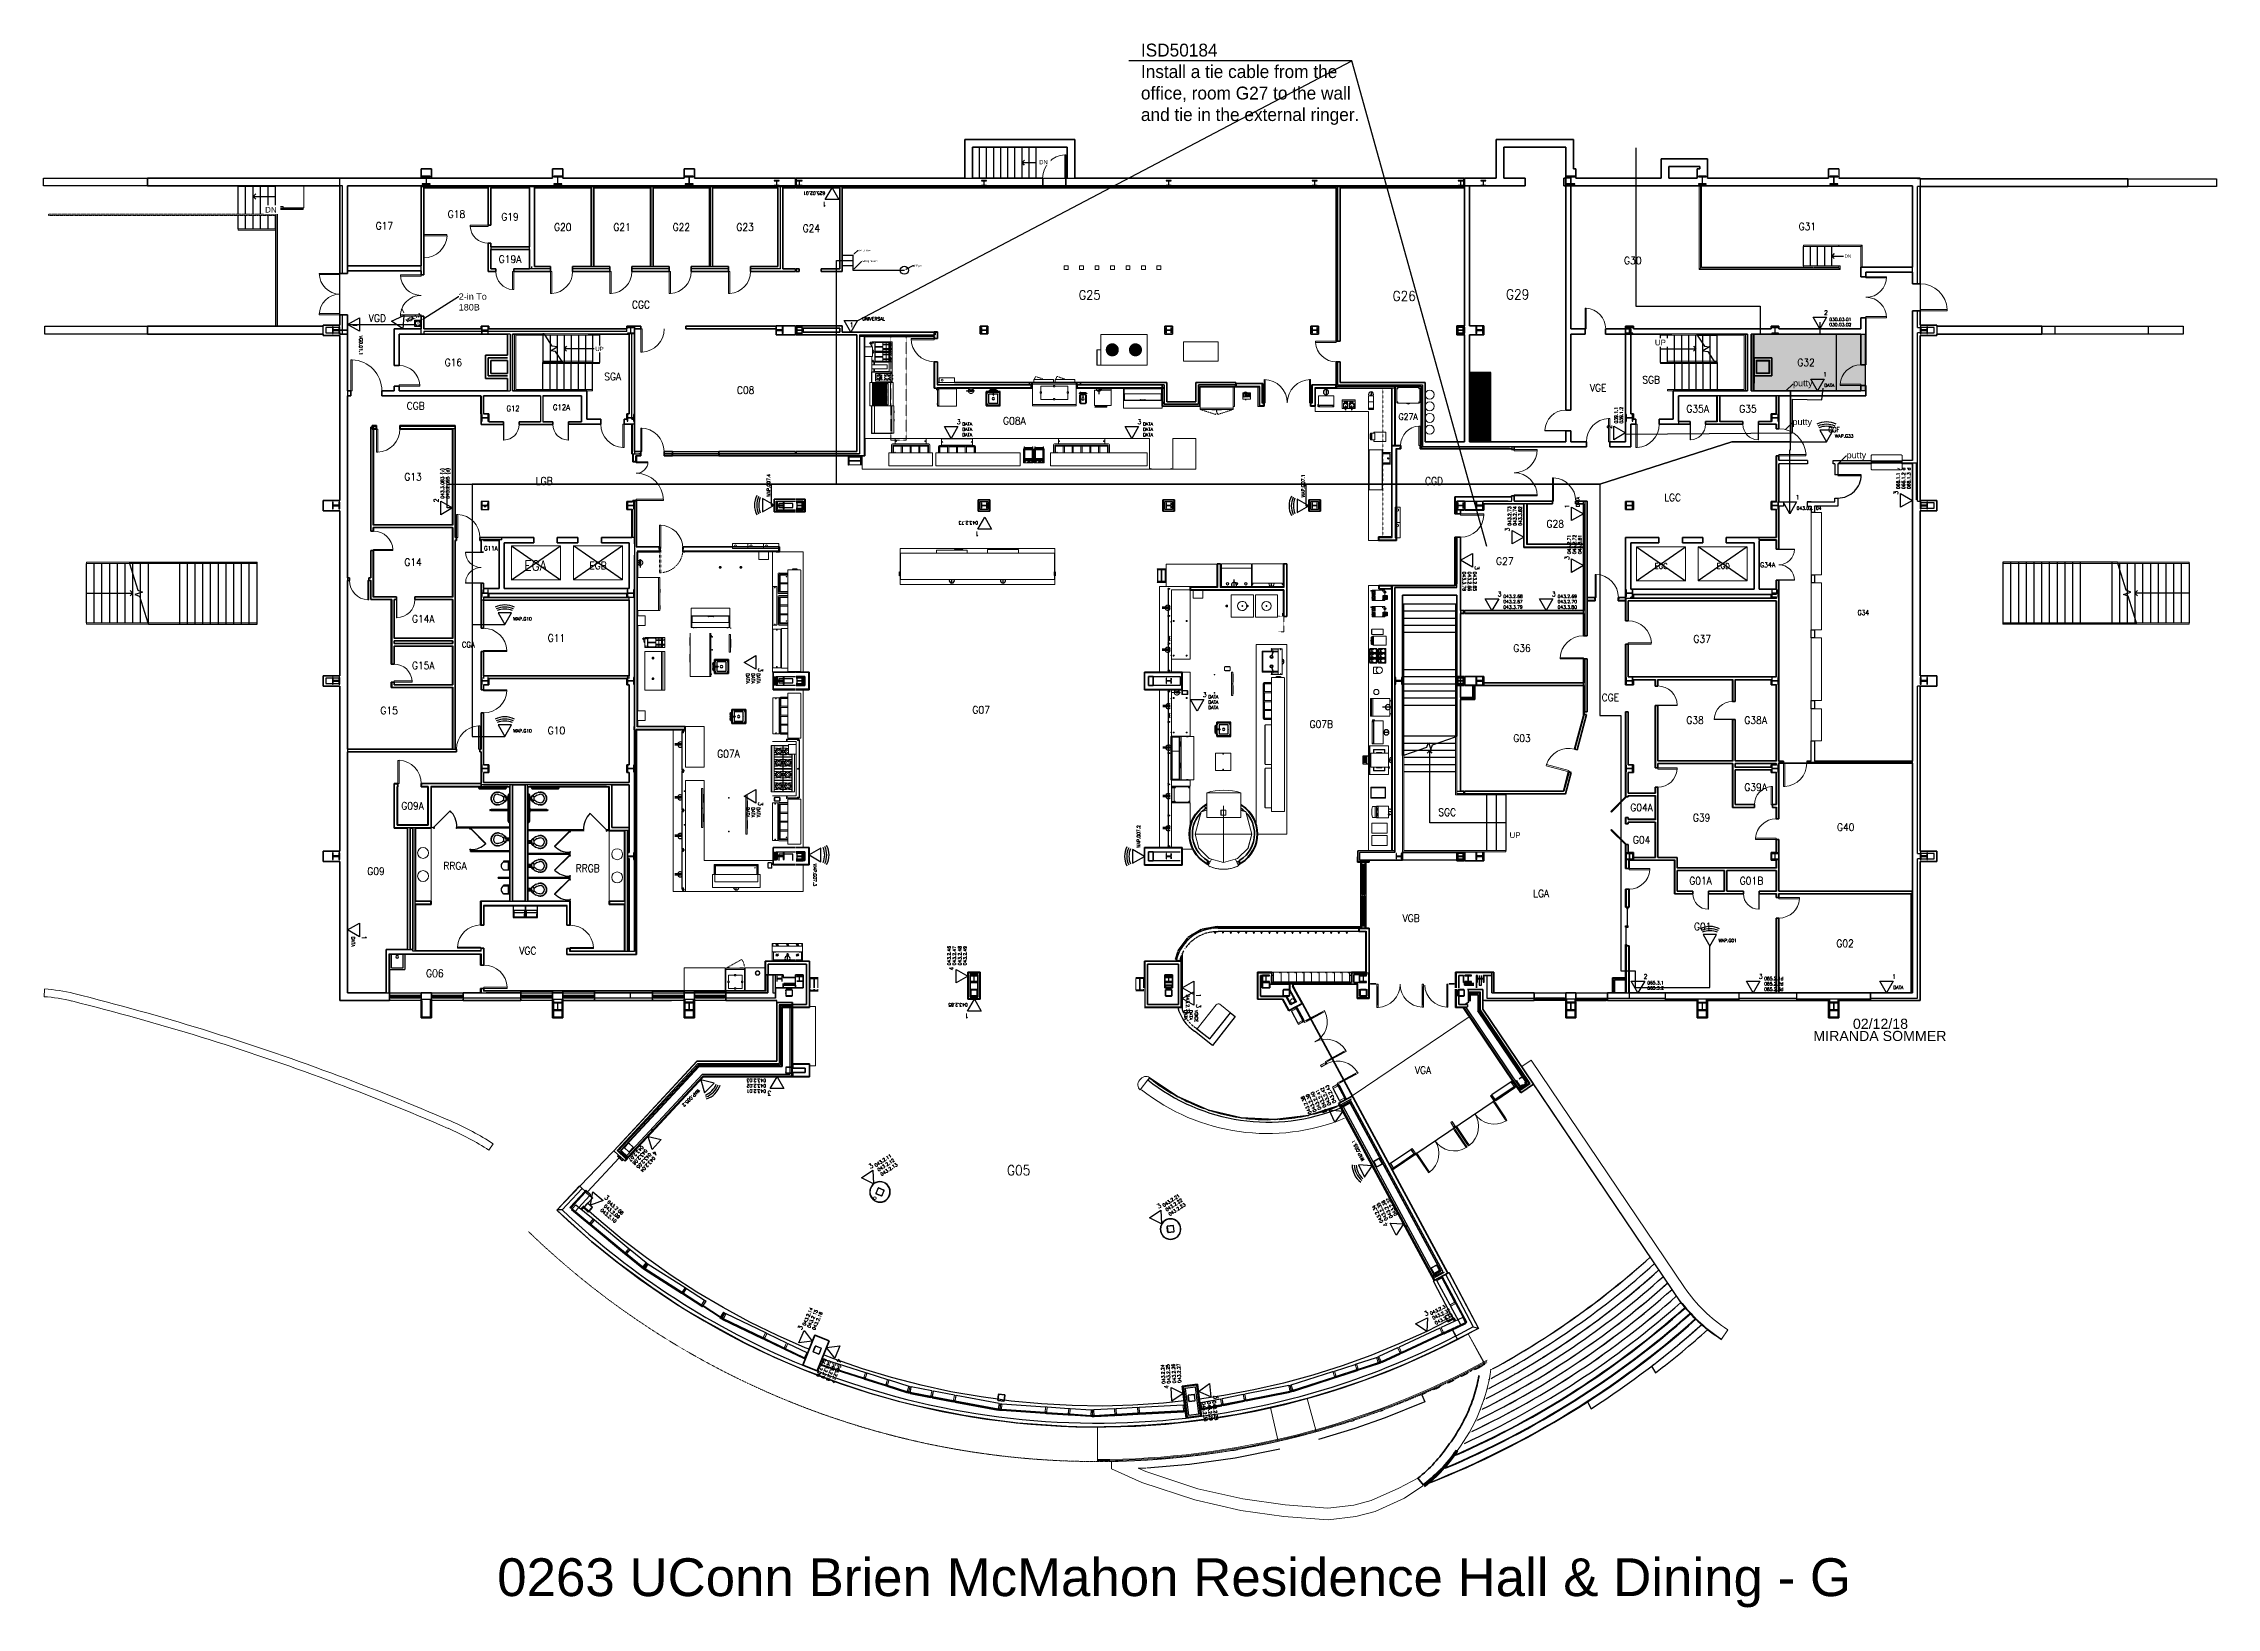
# Model space of a CAD drawing. Header units: inches. Extents: x -460 to 10305, y -938 to 5356.
# Drawn here: x -460 to 2912, y -938 to 1488 of the extents above; entities that cross this region are included whole.
import ezdxf
from ezdxf import colors
from ezdxf.entities.mleader import LeaderData, LeaderLine
from ezdxf.enums import TextEntityAlignment as Align
from ezdxf.math import Vec2, Vec3

# ---------------------------------------------------------------- set-up
doc = ezdxf.new("R2010")
doc.units = ezdxf.units.IN
doc.header["$MEASUREMENT"] = 0
doc.set_wipeout_variables(frame=1)
for name, pattern in [('01-0263-G-DWG-BFP-ARCH$0$Dash', [0.25, 0.125, -0.125]), ('01-0263-G-DWG-BFP-ARCH$0$Dash 1_16_', [0.125, 0.0625, -0.0625]), ('01-0263-G-DWG-BFP-ARCH$0$Dash 3_32_', [0.1875, 0.09375, -0.09375]), ('01-0263-G-DWG-BFP-ARCH$0$Dash dot dot', [0.8125, 0.25, -0.1875, 0, -0.1875, 0, -0.1875]), ('01-0263-G-DWG-BFP-ARCH$0$HIDDEN', [0.375, 0.25, -0.125])]:
    doc.linetypes.add(name, pattern=pattern)
for name, color, linetype, lineweight in [('01-0263-G-DWG-BFP-ARCH$0$SP-CASE', 11, 'Continuous', 13), ('01-0263-G-DWG-BFP-ARCH$0$SP-COLUMNS', 40, 'Continuous', 13), ('01-0263-G-DWG-BFP-ARCH$0$SP-DETL-GENF', 3, 'Continuous', 9), ('01-0263-G-DWG-BFP-ARCH$0$SP-DETL-MBND', 5, 'Continuous', 9), ('01-0263-G-DWG-BFP-ARCH$0$SP-GUARDRAIL', 160, 'Continuous', 9), ('01-0263-G-DWG-BFP-ARCH$0$SP-HIDDEN', 143, 'Continuous', 9), ('01-0263-G-DWG-BFP-ARCH$0$SP-PRINT_TEXT', 250, 'Continuous', 13), ('01-0263-G-DWG-BFP-ARCH$0$SP-WALL-HALF', 42, 'Continuous', 13)]:
    doc.layers.add(name, color=color, linetype=linetype, lineweight=lineweight)
for name, color, linetype in [('01-0263-G-DWG-BFP-ARCH$0$SP-DOOR', 5, 'Continuous'), ('01-0263-G-DWG-BFP-ARCH$0$SP-ELEVATOR', 112, 'Continuous'), ('01-0263-G-DWG-BFP-ARCH$0$SP-FIXT', 35, 'Continuous'), ('01-0263-G-DWG-BFP-ARCH$0$SP-GROSS', 30, 'Continuous'), ('01-0263-G-DWG-BFP-ARCH$0$SP-PARTITION', 225, 'Continuous'), ('01-0263-G-DWG-BFP-ARCH$0$SP-RMNO', 7, 'Continuous'), ('01-0263-G-DWG-BFP-ARCH$0$SP-ROOM', 7, 'Continuous'), ('01-0263-G-DWG-BFP-ARCH$0$SP-STAIRS', 1, 'Continuous'), ('01-0263-G-DWG-BFP-ARCH$0$SP-TEXT', 72, 'Continuous'), ('01-0263-G-DWG-BFP-ARCH$0$SP-WALL', 7, 'Continuous'), ('01-0263-G-DWG-BFP-ARCH$0$SP-WINDOW', 6, 'Continuous'), ('F-Fire', 1, 'Continuous'), ('T-Anno-Note', 7, 'Continuous'), ('T-Anno-Path', 7, 'Continuous'), ('T-Comm-E', 1, 'Continuous'), ('T-Comm-E-Security Cameras', 1, 'Continuous'), ('T-Comm-E-Wireless', 1, 'Continuous'), ('T-Comm-Path', 40, 'Continuous'), ('T-Comm-TR', 40, 'Continuous'), ('T-Detl-Wrko-ISD50184 Kitchen Ringer', 150, 'Continuous')]:
    doc.layers.add(name, color=color, linetype=linetype)
doc.layers.get('01-0263-G-DWG-BFP-ARCH$0$SP-ROOM').off()
doc.styles.add('01-0263-G-DWG-BFP-ARCH$0$ARIAL', font='ARIAL', dxfattribs={"height": 0.2})
doc.styles.add('01-0263-G-DWG-BFP-ARCH$0$ROMANS', font='ROMANS.shx', dxfattribs={"width": 0.9})
doc.styles.add('01-0263-G-DWG-BFP-ARCH$0$STANDARD', font='TXT.shx', dxfattribs={"height": 12})
doc.styles.add('3-32', font='SIMPLEX.shx', dxfattribs={"height": 9})
doc.styles.add('Garamond', font='GARA.TTF', dxfattribs={"height": 0.1})

# ---------------------------------------------------------------- blocks, each defined once
blk = doc.blocks.new('01-0263-G-DWG-BFP-ARCH$0$W-Wide Flange-Column - W10X112-203341-GROUND FLOOR - PROPOSED')
at = {"layer": '01-0263-G-DWG-BFP-ARCH$0$SP-COLUMNS', "lineweight": 9}
h = blk.add_hatch(dxfattribs=at)
h.set_pattern_fill('FP_7', color=256, style=0, pattern_type=2)
h.set_pattern_definition([(315, (-320.972, -714.6), (9.50352, 9.50352), []), (315, (-306.572, -714.6), (9.50352, 9.50352), [])])
h.paths.add_polyline_path([(-5.2, -5.7), (5.2, -5.7), (5.2, -4.4), (1.1, -4.4), (0.6, -4.2), (0.4, -3.7), (0.4, 3.7), (0.6, 4.2), (1.1, 4.4), (5.2, 4.4), (5.2, 5.7), (-5.2, 5.7), (-5.2, 4.4), (-1.1, 4.4), (-0.6, 4.2), (-0.4, 3.7), (-0.4, -3.7), (-0.6, -4.2), (-1.1, -4.4), (-5.2, -4.4)], flags=0)
at = {"layer": '01-0263-G-DWG-BFP-ARCH$0$SP-COLUMNS', "lineweight": 30}
for p, q in [((5.2, 5.7), (-5.2, 5.7)), ((-5.2, 5.7), (-5.2, 4.4)), ((-5.2, 4.4), (-1.1, 4.4)), ((-0.4, 3.7), (-0.4, -3.7)), ((0.4, -3.7), (0.4, 3.7)), ((1.1, 4.4), (5.2, 4.4)), ((5.2, 4.4), (5.2, 5.7)), ((-1.1, -4.4), (-5.2, -4.4)), ((-5.2, -4.4), (-5.2, -5.7)), ((-5.2, -5.7), (5.2, -5.7)), ((5.2, -4.4), (1.1, -4.4)), ((5.2, -5.7), (5.2, -4.4))]:
    blk.add_line(p, q, dxfattribs=at)
for centre, start, end in [((-1.1, 3.7), 0, 90), ((1.1, 3.7), 90, 180), ((-1.1, -3.7), 270, 0), ((1.1, -3.7), 180, 270)]:
    blk.add_arc(centre, 0.688, start, end, dxfattribs=at)
blk = doc.blocks.new('01-0263-G-DWG-BFP-ARCH$0$W-Wide Flange-Column - W10X112-V1-GROUND FLOOR - PROPOSED')
at = {"layer": '01-0263-G-DWG-BFP-ARCH$0$SP-COLUMNS', "lineweight": 9}
h = blk.add_hatch(dxfattribs=at)
h.set_pattern_fill('FP_8', color=256, style=0, pattern_type=2)
h.set_pattern_definition([(315, (-48.972, -714.6), (9.50352, 9.50352), []), (315, (-34.572, -714.6), (9.50352, 9.50352), [])])
h.paths.add_polyline_path([(-5.2, -5.7), (5.2, -5.7), (5.2, -4.4), (1.1, -4.4), (0.6, -4.2), (0.4, -3.7), (0.4, 3.7), (0.6, 4.2), (1.1, 4.4), (5.2, 4.4), (5.2, 5.7), (-5.2, 5.7), (-5.2, 4.4), (-1.1, 4.4), (-0.6, 4.2), (-0.4, 3.7), (-0.4, -3.7), (-0.6, -4.2), (-1.1, -4.4), (-5.2, -4.4)], flags=0)
at = {"layer": '01-0263-G-DWG-BFP-ARCH$0$SP-COLUMNS', "lineweight": 30}
for p, q in [((5.2, 5.7), (-5.2, 5.7)), ((-5.2, 5.7), (-5.2, 4.4)), ((-5.2, 4.4), (-1.1, 4.4)), ((-0.4, 3.7), (-0.4, -3.7)), ((0.4, -3.7), (0.4, 3.7)), ((1.1, 4.4), (5.2, 4.4)), ((5.2, 4.4), (5.2, 5.7)), ((-1.1, -4.4), (-5.2, -4.4)), ((-5.2, -4.4), (-5.2, -5.7)), ((-5.2, -5.7), (5.2, -5.7)), ((5.2, -4.4), (1.1, -4.4)), ((5.2, -5.7), (5.2, -4.4))]:
    blk.add_line(p, q, dxfattribs=at)
for centre, start, end in [((-1.1, 3.7), 0, 90), ((1.1, 3.7), 90, 180), ((-1.1, -3.7), 270, 0), ((1.1, -3.7), 180, 270)]:
    blk.add_arc(centre, 0.688, start, end, dxfattribs=at)
blk = doc.blocks.new('01-0263-G-DWG-BFP-ARCH$0$W-Wide Flange-Column - W10X112-V2-GROUND FLOOR - PROPOSED')
at = {"layer": '01-0263-G-DWG-BFP-ARCH$0$SP-COLUMNS', "lineweight": 9}
h = blk.add_hatch(dxfattribs=at)
h.set_pattern_fill('FP_9', color=256, style=0, pattern_type=2)
h.set_pattern_definition([(315, (223.028, -714.6), (9.50352, 9.50352), []), (315, (237.428, -714.6), (9.50352, 9.50352), [])])
h.paths.add_polyline_path([(-5.2, 4.4), (-1.1, 4.4), (-0.6, 4.2), (-0.4, 3.7), (-0.4, -3.7), (-0.6, -4.2), (-1.1, -4.4), (-5.2, -4.4), (-5.2, -5.7), (5.2, -5.7), (5.2, -4.4), (1.1, -4.4), (0.6, -4.2), (0.4, -3.7), (0.4, 3.7), (0.6, 4.2), (1.1, 4.4), (5.2, 4.4), (5.2, 5.7), (-5.2, 5.7)], flags=0)
at = {"layer": '01-0263-G-DWG-BFP-ARCH$0$SP-COLUMNS', "lineweight": 30}
for p, q in [((5.2, 5.7), (-5.2, 5.7)), ((-5.2, 5.7), (-5.2, 4.4)), ((-5.2, 4.4), (-1.1, 4.4)), ((-0.4, 3.7), (-0.4, -3.7)), ((0.4, -3.7), (0.4, 3.7)), ((1.1, 4.4), (5.2, 4.4)), ((5.2, 4.4), (5.2, 5.7)), ((-1.1, -4.4), (-5.2, -4.4)), ((-5.2, -4.4), (-5.2, -5.7)), ((-5.2, -5.7), (5.2, -5.7)), ((5.2, -4.4), (1.1, -4.4)), ((5.2, -5.7), (5.2, -4.4))]:
    blk.add_line(p, q, dxfattribs=at)
for centre, start, end in [((-1.1, 3.7), 0, 90), ((1.1, 3.7), 90, 180), ((-1.1, -3.7), 270, 0), ((1.1, -3.7), 180, 270)]:
    blk.add_arc(centre, 0.688, start, end, dxfattribs=at)
blk = doc.blocks.new('01-0263-G-DWG-BFP-ARCH$0$W-Wide Flange-Column - W10X112-V3-GROUND FLOOR - PROPOSED')
at = {"layer": '01-0263-G-DWG-BFP-ARCH$0$SP-COLUMNS', "lineweight": 9}
h = blk.add_hatch(dxfattribs=at)
h.set_pattern_fill('FP_10', color=256, style=0, pattern_type=2)
h.set_pattern_definition([(315, (495.028, -714.6), (9.50352, 9.50352), []), (315, (509.428, -714.6), (9.50352, 9.50352), [])])
h.paths.add_polyline_path([(-5.2, -4.4), (-5.2, -5.7), (5.2, -5.7), (5.2, -4.4), (1.1, -4.4), (0.6, -4.2), (0.4, -3.7), (0.4, 3.7), (0.6, 4.2), (1.1, 4.4), (5.2, 4.4), (5.2, 5.7), (-5.2, 5.7), (-5.2, 4.4), (-1.1, 4.4), (-0.6, 4.2), (-0.4, 3.7), (-0.4, -3.7), (-0.6, -4.2), (-1.1, -4.4)], flags=0)
at = {"layer": '01-0263-G-DWG-BFP-ARCH$0$SP-COLUMNS', "lineweight": 30}
for p, q in [((5.2, 5.7), (-5.2, 5.7)), ((-5.2, 5.7), (-5.2, 4.4)), ((-5.2, 4.4), (-1.1, 4.4)), ((-0.4, 3.7), (-0.4, -3.7)), ((0.4, -3.7), (0.4, 3.7)), ((1.1, 4.4), (5.2, 4.4)), ((5.2, 4.4), (5.2, 5.7)), ((-1.1, -4.4), (-5.2, -4.4)), ((-5.2, -4.4), (-5.2, -5.7)), ((-5.2, -5.7), (5.2, -5.7)), ((5.2, -4.4), (1.1, -4.4)), ((5.2, -5.7), (5.2, -4.4))]:
    blk.add_line(p, q, dxfattribs=at)
for centre, start, end in [((-1.1, 3.7), 0, 90), ((1.1, 3.7), 90, 180), ((-1.1, -3.7), 270, 0), ((1.1, -3.7), 180, 270)]:
    blk.add_arc(centre, 0.688, start, end, dxfattribs=at)
blk = doc.blocks.new('01-0263-G-DWG-BFP-ARCH$0$W-Wide Flange-Column - W10X112-V4-GROUND FLOOR - PROPOSED')
at = {"layer": '01-0263-G-DWG-BFP-ARCH$0$SP-COLUMNS', "lineweight": 9}
h = blk.add_hatch(dxfattribs=at)
h.set_pattern_fill('FP_11', color=256, style=0, pattern_type=2)
h.set_pattern_definition([(315, (-320.972, 1749.4), (9.50352, 9.50352), []), (315, (-306.572, 1749.4), (9.50352, 9.50352), [])])
h.paths.add_polyline_path([(-5.2, 4.4), (-1.1, 4.4), (-0.6, 4.2), (-0.4, 3.7), (-0.4, -3.7), (-0.6, -4.2), (-1.1, -4.4), (-5.2, -4.4), (-5.2, -5.7), (5.2, -5.7), (5.2, -4.4), (1.1, -4.4), (0.6, -4.2), (0.4, -3.7), (0.4, 3.7), (0.6, 4.2), (1.1, 4.4), (5.2, 4.4), (5.2, 5.7), (-5.2, 5.7)], flags=0)
at = {"layer": '01-0263-G-DWG-BFP-ARCH$0$SP-COLUMNS', "lineweight": 30}
for p, q in [((5.2, 5.7), (-5.2, 5.7)), ((-5.2, 5.7), (-5.2, 4.4)), ((-5.2, 4.4), (-1.1, 4.4)), ((-0.4, 3.7), (-0.4, -3.7)), ((0.4, -3.7), (0.4, 3.7)), ((1.1, 4.4), (5.2, 4.4)), ((5.2, 4.4), (5.2, 5.7)), ((-1.1, -4.4), (-5.2, -4.4)), ((-5.2, -4.4), (-5.2, -5.7)), ((-5.2, -5.7), (5.2, -5.7)), ((5.2, -4.4), (1.1, -4.4)), ((5.2, -5.7), (5.2, -4.4))]:
    blk.add_line(p, q, dxfattribs=at)
for centre, start, end in [((-1.1, 3.7), 0, 90), ((1.1, 3.7), 90, 180), ((-1.1, -3.7), 270, 0), ((1.1, -3.7), 180, 270)]:
    blk.add_arc(centre, 0.688, start, end, dxfattribs=at)
blk = doc.blocks.new('01-0263-G-DWG-BFP-ARCH$0$W-Wide Flange-Column - W10X112-V5-GROUND FLOOR - PROPOSED')
at = {"layer": '01-0263-G-DWG-BFP-ARCH$0$SP-COLUMNS', "lineweight": 9}
h = blk.add_hatch(dxfattribs=at)
h.set_pattern_fill('FP_12', color=256, style=0, pattern_type=2)
h.set_pattern_definition([(315, (-48.972, 1749.4), (9.50352, 9.50352), []), (315, (-34.572, 1749.4), (9.50352, 9.50352), [])])
h.paths.add_polyline_path([(-5.2, -5.7), (5.2, -5.7), (5.2, -4.4), (1.1, -4.4), (0.6, -4.2), (0.4, -3.7), (0.4, 3.7), (0.6, 4.2), (1.1, 4.4), (5.2, 4.4), (5.2, 5.7), (-5.2, 5.7), (-5.2, 4.4), (-1.1, 4.4), (-0.6, 4.2), (-0.4, 3.7), (-0.4, -3.7), (-0.6, -4.2), (-1.1, -4.4), (-5.2, -4.4)], flags=0)
at = {"layer": '01-0263-G-DWG-BFP-ARCH$0$SP-COLUMNS', "lineweight": 30}
for p, q in [((5.2, 5.7), (-5.2, 5.7)), ((-5.2, 5.7), (-5.2, 4.4)), ((-5.2, 4.4), (-1.1, 4.4)), ((-0.4, 3.7), (-0.4, -3.7)), ((0.4, -3.7), (0.4, 3.7)), ((1.1, 4.4), (5.2, 4.4)), ((5.2, 4.4), (5.2, 5.7)), ((-1.1, -4.4), (-5.2, -4.4)), ((-5.2, -4.4), (-5.2, -5.7)), ((-5.2, -5.7), (5.2, -5.7)), ((5.2, -4.4), (1.1, -4.4)), ((5.2, -5.7), (5.2, -4.4))]:
    blk.add_line(p, q, dxfattribs=at)
for centre, start, end in [((-1.1, 3.7), 0, 90), ((1.1, 3.7), 90, 180), ((-1.1, -3.7), 270, 0), ((1.1, -3.7), 180, 270)]:
    blk.add_arc(centre, 0.688, start, end, dxfattribs=at)
blk = doc.blocks.new('01-0263-G-DWG-BFP-ARCH$0$W-Wide Flange-Column - W10X112-V6-GROUND FLOOR - PROPOSED')
at = {"layer": '01-0263-G-DWG-BFP-ARCH$0$SP-COLUMNS', "lineweight": 9}
h = blk.add_hatch(dxfattribs=at)
h.set_pattern_fill('FP_13', color=256, style=0, pattern_type=2)
h.set_pattern_definition([(315, (223.028, 1749.4), (9.50352, 9.50352), []), (315, (237.428, 1749.4), (9.50352, 9.50352), [])])
h.paths.add_polyline_path([(-5.2, -5.7), (5.2, -5.7), (5.2, -4.4), (1.1, -4.4), (0.6, -4.2), (0.4, -3.7), (0.4, 3.7), (0.6, 4.2), (1.1, 4.4), (5.2, 4.4), (5.2, 5.7), (-5.2, 5.7), (-5.2, 4.4), (-1.1, 4.4), (-0.6, 4.2), (-0.4, 3.7), (-0.4, -3.7), (-0.6, -4.2), (-1.1, -4.4), (-5.2, -4.4)], flags=0)
at = {"layer": '01-0263-G-DWG-BFP-ARCH$0$SP-COLUMNS', "lineweight": 30}
for p, q in [((5.2, 5.7), (-5.2, 5.7)), ((-5.2, 5.7), (-5.2, 4.4)), ((-5.2, 4.4), (-1.1, 4.4)), ((-0.4, 3.7), (-0.4, -3.7)), ((0.4, -3.7), (0.4, 3.7)), ((1.1, 4.4), (5.2, 4.4)), ((5.2, 4.4), (5.2, 5.7)), ((-1.1, -4.4), (-5.2, -4.4)), ((-5.2, -4.4), (-5.2, -5.7)), ((-5.2, -5.7), (5.2, -5.7)), ((5.2, -4.4), (1.1, -4.4)), ((5.2, -5.7), (5.2, -4.4))]:
    blk.add_line(p, q, dxfattribs=at)
for centre, start, end in [((-1.1, 3.7), 0, 90), ((1.1, 3.7), 90, 180), ((-1.1, -3.7), 270, 0), ((1.1, -3.7), 180, 270)]:
    blk.add_arc(centre, 0.688, start, end, dxfattribs=at)
blk = doc.blocks.new('01-0263-G-DWG-BFP-ARCH$0$W-Wide Flange-Column - W10X112-V7-GROUND FLOOR - PROPOSED')
at = {"layer": '01-0263-G-DWG-BFP-ARCH$0$SP-COLUMNS', "lineweight": 9}
h = blk.add_hatch(dxfattribs=at)
h.set_pattern_fill('FP_14', color=256, style=0, pattern_type=2)
h.set_pattern_definition([(315, (495.028, 1749.4), (9.50352, 9.50352), []), (315, (509.428, 1749.4), (9.50352, 9.50352), [])])
h.paths.add_polyline_path([(-5.2, -5.7), (5.2, -5.7), (5.2, -4.4), (1.1, -4.4), (0.6, -4.2), (0.4, -3.7), (0.4, 3.7), (0.6, 4.2), (1.1, 4.4), (5.2, 4.4), (5.2, 5.7), (-5.2, 5.7), (-5.2, 4.4), (-1.1, 4.4), (-0.6, 4.2), (-0.4, 3.7), (-0.4, -3.7), (-0.6, -4.2), (-1.1, -4.4), (-5.2, -4.4)], flags=0)
at = {"layer": '01-0263-G-DWG-BFP-ARCH$0$SP-COLUMNS', "lineweight": 30}
for p, q in [((5.2, 5.7), (-5.2, 5.7)), ((-5.2, 5.7), (-5.2, 4.4)), ((-5.2, 4.4), (-1.1, 4.4)), ((-0.4, 3.7), (-0.4, -3.7)), ((0.4, -3.7), (0.4, 3.7)), ((1.1, 4.4), (5.2, 4.4)), ((5.2, 4.4), (5.2, 5.7)), ((-1.1, -4.4), (-5.2, -4.4)), ((-5.2, -4.4), (-5.2, -5.7)), ((-5.2, -5.7), (5.2, -5.7)), ((5.2, -4.4), (1.1, -4.4)), ((5.2, -5.7), (5.2, -4.4))]:
    blk.add_line(p, q, dxfattribs=at)
for centre, start, end in [((-1.1, 3.7), 0, 90), ((1.1, 3.7), 90, 180), ((-1.1, -3.7), 270, 0), ((1.1, -3.7), 180, 270)]:
    blk.add_arc(centre, 0.688, start, end, dxfattribs=at)
blk = doc.blocks.new('01-0263-G-DWG-BFP-ARCH$0$W-Wide Flange-Column - W10X112-V8-GROUND FLOOR - PROPOSED')
at = {"layer": '01-0263-G-DWG-BFP-ARCH$0$SP-COLUMNS', "lineweight": 9}
h = blk.add_hatch(dxfattribs=at)
h.set_pattern_fill('FP_15', color=256, style=0, pattern_type=2)
h.set_pattern_definition([(315, (-320.972, 1059.713), (9.50352, 9.50352), []), (315, (-306.572, 1059.713), (9.50352, 9.50352), [])])
h.paths.add_polyline_path([(-5.2, -4.4), (-5.2, -5.7), (5.2, -5.7), (5.2, -4.4), (1.1, -4.4), (0.6, -4.2), (0.4, -3.7), (0.4, 3.7), (0.6, 4.2), (1.1, 4.4), (5.2, 4.4), (5.2, 5.7), (-5.2, 5.7), (-5.2, 4.4), (-1.1, 4.4), (-0.6, 4.2), (-0.4, 3.7), (-0.4, -3.7), (-0.6, -4.2), (-1.1, -4.4)], flags=0)
at = {"layer": '01-0263-G-DWG-BFP-ARCH$0$SP-COLUMNS', "lineweight": 30}
for p, q in [((5.2, 5.7), (-5.2, 5.7)), ((-5.2, 5.7), (-5.2, 4.4)), ((-5.2, 4.4), (-1.1, 4.4)), ((-0.4, 3.7), (-0.4, -3.7)), ((0.4, -3.7), (0.4, 3.7)), ((1.1, 4.4), (5.2, 4.4)), ((5.2, 4.4), (5.2, 5.7)), ((-1.1, -4.4), (-5.2, -4.4)), ((-5.2, -4.4), (-5.2, -5.7)), ((-5.2, -5.7), (5.2, -5.7)), ((5.2, -4.4), (1.1, -4.4)), ((5.2, -5.7), (5.2, -4.4))]:
    blk.add_line(p, q, dxfattribs=at)
for centre, start, end in [((-1.1, 3.7), 0, 90), ((1.1, 3.7), 90, 180), ((-1.1, -3.7), 270, 0), ((1.1, -3.7), 180, 270)]:
    blk.add_arc(centre, 0.688, start, end, dxfattribs=at)
blk = doc.blocks.new('01-0263-G-DWG-BFP-ARCH$0$W-Wide Flange-Column - W10X112-V9-GROUND FLOOR - PROPOSED')
at = {"layer": '01-0263-G-DWG-BFP-ARCH$0$SP-COLUMNS', "lineweight": 9}
h = blk.add_hatch(dxfattribs=at)
h.set_pattern_fill('FP_16', color=256, style=0, pattern_type=2)
h.set_pattern_definition([(315, (-48.972, 1059.713), (9.50352, 9.50352), []), (315, (-34.572, 1059.713), (9.50352, 9.50352), [])])
h.paths.add_polyline_path([(-5.2, 4.4), (-1.1, 4.4), (-0.6, 4.2), (-0.4, 3.7), (-0.4, -3.7), (-0.6, -4.2), (-1.1, -4.4), (-5.2, -4.4), (-5.2, -5.7), (5.2, -5.7), (5.2, -4.4), (1.1, -4.4), (0.6, -4.2), (0.4, -3.7), (0.4, 3.7), (0.6, 4.2), (1.1, 4.4), (5.2, 4.4), (5.2, 5.7), (-5.2, 5.7)], flags=0)
at = {"layer": '01-0263-G-DWG-BFP-ARCH$0$SP-COLUMNS', "lineweight": 30}
for p, q in [((5.2, 5.7), (-5.2, 5.7)), ((-5.2, 5.7), (-5.2, 4.4)), ((-5.2, 4.4), (-1.1, 4.4)), ((-0.4, 3.7), (-0.4, -3.7)), ((0.4, -3.7), (0.4, 3.7)), ((1.1, 4.4), (5.2, 4.4)), ((5.2, 4.4), (5.2, 5.7)), ((-1.1, -4.4), (-5.2, -4.4)), ((-5.2, -4.4), (-5.2, -5.7)), ((-5.2, -5.7), (5.2, -5.7)), ((5.2, -4.4), (1.1, -4.4)), ((5.2, -5.7), (5.2, -4.4))]:
    blk.add_line(p, q, dxfattribs=at)
for centre, start, end in [((-1.1, 3.7), 0, 90), ((1.1, 3.7), 90, 180), ((-1.1, -3.7), 270, 0), ((1.1, -3.7), 180, 270)]:
    blk.add_arc(centre, 0.688, start, end, dxfattribs=at)
blk = doc.blocks.new('01-0263-G-DWG-BFP-ARCH$0$W-Wide Flange-Column - W10X112-V10-GROUND FLOOR - PROPOSED')
at = {"layer": '01-0263-G-DWG-BFP-ARCH$0$SP-COLUMNS', "lineweight": 9}
h = blk.add_hatch(dxfattribs=at)
h.set_pattern_fill('FP_17', color=256, style=0, pattern_type=2)
h.set_pattern_definition([(315, (223.028, 1059.713), (9.50352, 9.50352), []), (315, (237.428, 1059.713), (9.50352, 9.50352), [])])
h.paths.add_polyline_path([(-5.2, -5.7), (5.2, -5.7), (5.2, -4.4), (1.1, -4.4), (0.6, -4.2), (0.4, -3.7), (0.4, 3.7), (0.6, 4.2), (1.1, 4.4), (5.2, 4.4), (5.2, 5.7), (-5.2, 5.7), (-5.2, 4.4), (-1.1, 4.4), (-0.6, 4.2), (-0.4, 3.7), (-0.4, -3.7), (-0.6, -4.2), (-1.1, -4.4), (-5.2, -4.4)], flags=0)
at = {"layer": '01-0263-G-DWG-BFP-ARCH$0$SP-COLUMNS', "lineweight": 30}
for p, q in [((5.2, 5.7), (-5.2, 5.7)), ((-5.2, 5.7), (-5.2, 4.4)), ((-5.2, 4.4), (-1.1, 4.4)), ((-0.4, 3.7), (-0.4, -3.7)), ((0.4, -3.7), (0.4, 3.7)), ((1.1, 4.4), (5.2, 4.4)), ((5.2, 4.4), (5.2, 5.7)), ((-1.1, -4.4), (-5.2, -4.4)), ((-5.2, -4.4), (-5.2, -5.7)), ((-5.2, -5.7), (5.2, -5.7)), ((5.2, -4.4), (1.1, -4.4)), ((5.2, -5.7), (5.2, -4.4))]:
    blk.add_line(p, q, dxfattribs=at)
for centre, start, end in [((-1.1, 3.7), 0, 90), ((1.1, 3.7), 90, 180), ((-1.1, -3.7), 270, 0), ((1.1, -3.7), 180, 270)]:
    blk.add_arc(centre, 0.688, start, end, dxfattribs=at)
blk = doc.blocks.new('01-0263-G-DWG-BFP-ARCH$0$W-Wide Flange-Column - W10X112-V11-GROUND FLOOR - PROPOSED')
at = {"layer": '01-0263-G-DWG-BFP-ARCH$0$SP-COLUMNS', "lineweight": 9}
h = blk.add_hatch(dxfattribs=at)
h.set_pattern_fill('FP_18', color=256, style=0, pattern_type=2)
h.set_pattern_definition([(315, (495.028, 1059.713), (9.50352, 9.50352), []), (315, (509.428, 1059.713), (9.50352, 9.50352), [])])
h.paths.add_polyline_path([(-5.2, 4.4), (-1.1, 4.4), (-0.6, 4.2), (-0.4, 3.7), (-0.4, -3.7), (-0.6, -4.2), (-1.1, -4.4), (-5.2, -4.4), (-5.2, -5.7), (5.2, -5.7), (5.2, -4.4), (1.1, -4.4), (0.6, -4.2), (0.4, -3.7), (0.4, 3.7), (0.6, 4.2), (1.1, 4.4), (5.2, 4.4), (5.2, 5.7), (-5.2, 5.7)], flags=0)
at = {"layer": '01-0263-G-DWG-BFP-ARCH$0$SP-COLUMNS', "lineweight": 30}
for p, q in [((5.2, 5.7), (-5.2, 5.7)), ((-5.2, 5.7), (-5.2, 4.4)), ((-5.2, 4.4), (-1.1, 4.4)), ((-0.4, 3.7), (-0.4, -3.7)), ((0.4, -3.7), (0.4, 3.7)), ((1.1, 4.4), (5.2, 4.4)), ((5.2, 4.4), (5.2, 5.7)), ((-1.1, -4.4), (-5.2, -4.4)), ((-5.2, -4.4), (-5.2, -5.7)), ((-5.2, -5.7), (5.2, -5.7)), ((5.2, -4.4), (1.1, -4.4)), ((5.2, -5.7), (5.2, -4.4))]:
    blk.add_line(p, q, dxfattribs=at)
for centre, start, end in [((-1.1, 3.7), 0, 90), ((1.1, 3.7), 90, 180), ((-1.1, -3.7), 270, 0), ((1.1, -3.7), 180, 270)]:
    blk.add_arc(centre, 0.688, start, end, dxfattribs=at)
blk = doc.blocks.new('01-0263-G-DWG-BFP-ARCH$0$W-Wide Flange-Column - W10X112-V12-GROUND FLOOR - PROPOSED')
at = {"layer": '01-0263-G-DWG-BFP-ARCH$0$SP-COLUMNS', "lineweight": 9}
h = blk.add_hatch(dxfattribs=at)
h.set_pattern_fill('FP_19', color=256, style=0, pattern_type=2)
h.set_pattern_definition([(315, (-320.972, -26.6), (9.5035, 9.5035), []), (315, (-306.572, -26.6), (9.5035, 9.5035), [])])
h.paths.add_polyline_path([(-5.2, 4.4), (-1.1, 4.4), (-0.6, 4.2), (-0.4, 3.7), (-0.4, -3.7), (-0.6, -4.2), (-1.1, -4.4), (-5.2, -4.4), (-5.2, -5.7), (5.2, -5.7), (5.2, -4.4), (1.1, -4.4), (0.6, -4.2), (0.4, -3.7), (0.4, 3.7), (0.6, 4.2), (1.1, 4.4), (5.2, 4.4), (5.2, 5.7), (-5.2, 5.7)], flags=0)
at = {"layer": '01-0263-G-DWG-BFP-ARCH$0$SP-COLUMNS', "lineweight": 30}
for p, q in [((5.2, 5.7), (-5.2, 5.7)), ((-5.2, 5.7), (-5.2, 4.4)), ((-5.2, 4.4), (-1.1, 4.4)), ((-0.4, 3.7), (-0.4, -3.7)), ((0.4, -3.7), (0.4, 3.7)), ((1.1, 4.4), (5.2, 4.4)), ((5.2, 4.4), (5.2, 5.7)), ((-1.1, -4.4), (-5.2, -4.4)), ((-5.2, -4.4), (-5.2, -5.7)), ((-5.2, -5.7), (5.2, -5.7)), ((5.2, -4.4), (1.1, -4.4)), ((5.2, -5.7), (5.2, -4.4))]:
    blk.add_line(p, q, dxfattribs=at)
for centre, start, end in [((-1.1, 3.7), 0, 90), ((1.1, 3.7), 90, 180), ((-1.1, -3.7), 270, 0), ((1.1, -3.7), 180, 270)]:
    blk.add_arc(centre, 0.688, start, end, dxfattribs=at)
blk = doc.blocks.new('01-0263-G-DWG-BFP-ARCH$0$W-Wide Flange-Column - W10X112-V13-GROUND FLOOR - PROPOSED')
at = {"layer": '01-0263-G-DWG-BFP-ARCH$0$SP-COLUMNS', "lineweight": 9}
h = blk.add_hatch(dxfattribs=at)
h.set_pattern_fill('FP_20', color=256, style=0, pattern_type=2)
h.set_pattern_definition([(315, (-48.972, -25.1), (9.5035, 9.5035), []), (315, (-34.572, -25.1), (9.5035, 9.5035), [])])
h.paths.add_polyline_path([(-5.2, 4.4), (-1.1, 4.4), (-0.6, 4.2), (-0.4, 3.7), (-0.4, -3.7), (-0.6, -4.2), (-1.1, -4.4), (-5.2, -4.4), (-5.2, -5.7), (5.2, -5.7), (5.2, -4.4), (1.1, -4.4), (0.6, -4.2), (0.4, -3.7), (0.4, 3.7), (0.6, 4.2), (1.1, 4.4), (5.2, 4.4), (5.2, 5.7), (-5.2, 5.7)], flags=0)
at = {"layer": '01-0263-G-DWG-BFP-ARCH$0$SP-COLUMNS', "lineweight": 30}
for p, q in [((5.2, 5.7), (-5.2, 5.7)), ((-5.2, 5.7), (-5.2, 4.4)), ((-5.2, 4.4), (-1.1, 4.4)), ((-0.4, 3.7), (-0.4, -3.7)), ((0.4, -3.7), (0.4, 3.7)), ((1.1, 4.4), (5.2, 4.4)), ((5.2, 4.4), (5.2, 5.7)), ((-1.1, -4.4), (-5.2, -4.4)), ((-5.2, -4.4), (-5.2, -5.7)), ((-5.2, -5.7), (5.2, -5.7)), ((5.2, -4.4), (1.1, -4.4)), ((5.2, -5.7), (5.2, -4.4))]:
    blk.add_line(p, q, dxfattribs=at)
for centre, start, end in [((-1.1, 3.7), 0, 90), ((1.1, 3.7), 90, 180), ((-1.1, -3.7), 270, 0), ((1.1, -3.7), 180, 270)]:
    blk.add_arc(centre, 0.688, start, end, dxfattribs=at)
blk = doc.blocks.new('01-0263-G-DWG-BFP-ARCH$0$W-Wide Flange-Column - W10X112-V14-GROUND FLOOR - PROPOSED')
at = {"layer": '01-0263-G-DWG-BFP-ARCH$0$SP-COLUMNS', "lineweight": 9}
h = blk.add_hatch(dxfattribs=at)
h.set_pattern_fill('FP_21', color=256, style=0, pattern_type=2)
h.set_pattern_definition([(315, (223.028, -25.1), (9.5035, 9.5035), []), (315, (237.428, -25.1), (9.5035, 9.5035), [])])
h.paths.add_polyline_path([(-5.2, -5.7), (5.2, -5.7), (5.2, -4.4), (1.1, -4.4), (0.6, -4.2), (0.4, -3.7), (0.4, 3.7), (0.6, 4.2), (1.1, 4.4), (5.2, 4.4), (5.2, 5.7), (-5.2, 5.7), (-5.2, 4.4), (-1.1, 4.4), (-0.6, 4.2), (-0.4, 3.7), (-0.4, -3.7), (-0.6, -4.2), (-1.1, -4.4), (-5.2, -4.4)], flags=0)
at = {"layer": '01-0263-G-DWG-BFP-ARCH$0$SP-COLUMNS', "lineweight": 30}
for p, q in [((5.2, 5.7), (-5.2, 5.7)), ((-5.2, 5.7), (-5.2, 4.4)), ((-5.2, 4.4), (-1.1, 4.4)), ((-0.4, 3.7), (-0.4, -3.7)), ((0.4, -3.7), (0.4, 3.7)), ((1.1, 4.4), (5.2, 4.4)), ((5.2, 4.4), (5.2, 5.7)), ((-1.1, -4.4), (-5.2, -4.4)), ((-5.2, -4.4), (-5.2, -5.7)), ((-5.2, -5.7), (5.2, -5.7)), ((5.2, -4.4), (1.1, -4.4)), ((5.2, -5.7), (5.2, -4.4))]:
    blk.add_line(p, q, dxfattribs=at)
for centre, start, end in [((-1.1, 3.7), 0, 90), ((1.1, 3.7), 90, 180), ((-1.1, -3.7), 270, 0), ((1.1, -3.7), 180, 270)]:
    blk.add_arc(centre, 0.688, start, end, dxfattribs=at)
blk = doc.blocks.new('01-0263-G-DWG-BFP-ARCH$0$W-Wide Flange-Column - W10X112-V15-GROUND FLOOR - PROPOSED')
at = {"layer": '01-0263-G-DWG-BFP-ARCH$0$SP-COLUMNS', "lineweight": 9}
h = blk.add_hatch(dxfattribs=at)
h.set_pattern_fill('FP_22', color=256, style=0, pattern_type=2)
h.set_pattern_definition([(315, (495.028, -24.912), (9.5035, 9.5035), []), (315, (509.428, -24.912), (9.5035, 9.5035), [])])
h.paths.add_polyline_path([(-5.2, -5.7), (5.2, -5.7), (5.2, -4.4), (1.1, -4.4), (0.6, -4.2), (0.4, -3.7), (0.4, 3.7), (0.6, 4.2), (1.1, 4.4), (5.2, 4.4), (5.2, 5.7), (-5.2, 5.7), (-5.2, 4.4), (-1.1, 4.4), (-0.6, 4.2), (-0.4, 3.7), (-0.4, -3.7), (-0.6, -4.2), (-1.1, -4.4), (-5.2, -4.4)], flags=0)
at = {"layer": '01-0263-G-DWG-BFP-ARCH$0$SP-COLUMNS', "lineweight": 30}
for p, q in [((5.2, 5.7), (-5.2, 5.7)), ((-5.2, 5.7), (-5.2, 4.4)), ((-5.2, 4.4), (-1.1, 4.4)), ((-0.4, 3.7), (-0.4, -3.7)), ((0.4, -3.7), (0.4, 3.7)), ((1.1, 4.4), (5.2, 4.4)), ((5.2, 4.4), (5.2, 5.7)), ((-1.1, -4.4), (-5.2, -4.4)), ((-5.2, -4.4), (-5.2, -5.7)), ((-5.2, -5.7), (5.2, -5.7)), ((5.2, -4.4), (1.1, -4.4)), ((5.2, -5.7), (5.2, -4.4))]:
    blk.add_line(p, q, dxfattribs=at)
for centre, start, end in [((-1.1, 3.7), 0, 90), ((1.1, 3.7), 90, 180), ((-1.1, -3.7), 270, 0), ((1.1, -3.7), 180, 270)]:
    blk.add_arc(centre, 0.688, start, end, dxfattribs=at)
blk = doc.blocks.new('01-0263-G-DWG-BFP-ARCH$0$W-Wide Flange-Column - W12X120-203342-GROUND FLOOR - PROPOSED')
at = {"layer": '01-0263-G-DWG-BFP-ARCH$0$SP-COLUMNS', "lineweight": 9}
h = blk.add_hatch(dxfattribs=at)
h.set_pattern_fill('FP_23', color=256, style=0, pattern_type=2)
h.set_pattern_definition([(45, (166.6, 728.028), (-9.50352, 9.50352), []), (45, (166.6, 742.428), (-9.50352, 9.50352), [])])
h.paths.add_polyline_path([(-6.2, -6.6), (6.2, -6.6), (6.2, -5.5), (1.2, -5.5), (0.8, -5.3), (0.5, -5), (0.4, -4.6), (0.4, 4.6), (0.5, 5), (0.8, 5.3), (1.2, 5.5), (6.2, 5.5), (6.2, 6.6), (-6.2, 6.6), (-6.2, 5.5), (-1.3, 5.5), (-0.8, 5.3), (-0.5, 5), (-0.4, 4.6), (-0.4, -4.6), (-0.5, -5), (-0.8, -5.3), (-1.3, -5.5), (-6.2, -5.5)], flags=0)
at = {"layer": '01-0263-G-DWG-BFP-ARCH$0$SP-COLUMNS', "lineweight": 30}
for p, q in [((6.2, 6.6), (-6.2, 6.6)), ((-6.2, 6.6), (-6.2, 5.5)), ((-6.2, 5.5), (-1.3, 5.5)), ((-0.4, 4.6), (-0.4, -4.6)), ((0.4, -4.6), (0.4, 4.6)), ((1.2, 5.5), (6.2, 5.5)), ((6.2, 5.5), (6.2, 6.6)), ((-1.3, -5.5), (-6.2, -5.5)), ((-6.2, -5.5), (-6.2, -6.6)), ((-6.2, -6.6), (6.2, -6.6)), ((6.2, -5.5), (1.2, -5.5)), ((6.2, -6.6), (6.2, -5.5))]:
    blk.add_line(p, q, dxfattribs=at)
for centre, start, end in [((-1.3, 4.6), 0, 90), ((1.2, 4.6), 90, 180), ((-1.3, -4.6), 270, 0), ((1.2, -4.6), 180, 270)]:
    blk.add_arc(centre, 0.895, start, end, dxfattribs=at)
blk = doc.blocks.new('01-0263-G-DWG-BFP-ARCH$0$W-Wide Flange-Column - W12X120-V16-GROUND FLOOR - PROPOSED')
at = {"layer": '01-0263-G-DWG-BFP-ARCH$0$SP-COLUMNS', "lineweight": 9}
h = blk.add_hatch(dxfattribs=at)
h.set_pattern_fill('FP_24', color=256, style=0, pattern_type=2)
h.set_pattern_definition([(45, (-1201.4, 728.028), (-9.50352, 9.50352), []), (45, (-1201.4, 742.428), (-9.50352, 9.50352), [])])
h.paths.add_polyline_path([(-6.2, -6.6), (6.2, -6.6), (6.2, -5.5), (1.2, -5.5), (0.8, -5.3), (0.5, -5), (0.4, -4.6), (0.4, 4.6), (0.5, 5), (0.8, 5.3), (1.2, 5.5), (6.2, 5.5), (6.2, 6.6), (-6.2, 6.6), (-6.2, 5.5), (-1.3, 5.5), (-0.8, 5.3), (-0.5, 5), (-0.4, 4.6), (-0.4, -4.6), (-0.5, -5), (-0.8, -5.3), (-1.3, -5.5), (-6.2, -5.5)], flags=0)
at = {"layer": '01-0263-G-DWG-BFP-ARCH$0$SP-COLUMNS', "lineweight": 30}
for p, q in [((6.2, 6.6), (-6.2, 6.6)), ((-6.2, 6.6), (-6.2, 5.5)), ((-6.2, 5.5), (-1.3, 5.5)), ((-0.4, 4.6), (-0.4, -4.6)), ((0.4, -4.6), (0.4, 4.6)), ((1.2, 5.5), (6.2, 5.5)), ((6.2, 5.5), (6.2, 6.6)), ((-1.3, -5.5), (-6.2, -5.5)), ((-6.2, -5.5), (-6.2, -6.6)), ((-6.2, -6.6), (6.2, -6.6)), ((6.2, -5.5), (1.2, -5.5)), ((6.2, -6.6), (6.2, -5.5))]:
    blk.add_line(p, q, dxfattribs=at)
for centre, start, end in [((-1.3, 4.6), 0, 90), ((1.2, 4.6), 90, 180), ((-1.3, -4.6), 270, 0), ((1.2, -4.6), 180, 270)]:
    blk.add_arc(centre, 0.895, start, end, dxfattribs=at)
blk = doc.blocks.new('01-0263-G-DWG-BFP-ARCH$0$W-Wide Flange-Column - W12X120-V17-GROUND FLOOR - PROPOSED')
at = {"layer": '01-0263-G-DWG-BFP-ARCH$0$SP-COLUMNS', "lineweight": 9}
h = blk.add_hatch(dxfattribs=at)
h.set_pattern_fill('FP_25', color=256, style=0, pattern_type=2)
h.set_pattern_definition([(45, (-1609.4, 728.028), (-9.50352, 9.50352), []), (45, (-1609.4, 742.428), (-9.50352, 9.50352), [])])
h.paths.add_polyline_path([(-6.2, -6.6), (6.2, -6.6), (6.2, -5.5), (1.2, -5.5), (0.8, -5.3), (0.5, -5), (0.4, -4.6), (0.4, 4.6), (0.5, 5), (0.8, 5.3), (1.2, 5.5), (6.2, 5.5), (6.2, 6.6), (-6.2, 6.6), (-6.2, 5.5), (-1.3, 5.5), (-0.8, 5.3), (-0.5, 5), (-0.4, 4.6), (-0.4, -4.6), (-0.5, -5), (-0.8, -5.3), (-1.3, -5.5), (-6.2, -5.5)], flags=0)
at = {"layer": '01-0263-G-DWG-BFP-ARCH$0$SP-COLUMNS', "lineweight": 30}
for p, q in [((6.2, 6.6), (-6.2, 6.6)), ((-6.2, 6.6), (-6.2, 5.5)), ((-6.2, 5.5), (-1.3, 5.5)), ((-0.4, 4.6), (-0.4, -4.6)), ((0.4, -4.6), (0.4, 4.6)), ((1.2, 5.5), (6.2, 5.5)), ((6.2, 5.5), (6.2, 6.6)), ((-1.3, -5.5), (-6.2, -5.5)), ((-6.2, -5.5), (-6.2, -6.6)), ((-6.2, -6.6), (6.2, -6.6)), ((6.2, -5.5), (1.2, -5.5)), ((6.2, -6.6), (6.2, -5.5))]:
    blk.add_line(p, q, dxfattribs=at)
for centre, start, end in [((-1.3, 4.6), 0, 90), ((1.2, 4.6), 90, 180), ((-1.3, -4.6), 270, 0), ((1.2, -4.6), 180, 270)]:
    blk.add_arc(centre, 0.895, start, end, dxfattribs=at)
blk = doc.blocks.new('01-0263-G-DWG-BFP-ARCH$0$W-Wide Flange-Column - W12X87-203343-GROUND FLOOR - PROPOSED')
at = {"layer": '01-0263-G-DWG-BFP-ARCH$0$SP-COLUMNS', "lineweight": 9}
h = blk.add_hatch(dxfattribs=at)
h.set_pattern_fill('FP_26', color=256, style=0, pattern_type=2)
h.set_pattern_definition([(45, (370.6, -553.472), (-9.50352, 9.50352), []), (45, (370.6, -539.072), (-9.50352, 9.50352), [])])
h.paths.add_polyline_path([(-6.1, -6.3), (6.1, -6.3), (6.1, -5.5), (1.1, -5.5), (0.7, -5.3), (0.4, -5), (0.3, -4.6), (0.3, 4.6), (0.4, 5), (0.7, 5.3), (1.1, 5.5), (6.1, 5.5), (6.1, 6.3), (-6.1, 6.3), (-6.1, 5.5), (-1.1, 5.5), (-0.7, 5.3), (-0.4, 5), (-0.3, 4.6), (-0.3, -4.6), (-0.4, -5), (-0.7, -5.3), (-1.1, -5.5), (-6.1, -5.5)], flags=0)
at = {"layer": '01-0263-G-DWG-BFP-ARCH$0$SP-COLUMNS', "lineweight": 30}
for p, q in [((6.1, 6.3), (-6.1, 6.3)), ((-6.1, 6.3), (-6.1, 5.5)), ((-6.1, 5.5), (-1.1, 5.5)), ((-0.3, 4.6), (-0.3, -4.6)), ((0.3, -4.6), (0.3, 4.6)), ((1.1, 5.5), (6.1, 5.5)), ((6.1, 5.5), (6.1, 6.3)), ((-1.1, -5.5), (-6.1, -5.5)), ((-6.1, -5.5), (-6.1, -6.3)), ((-6.1, -6.3), (6.1, -6.3)), ((6.1, -5.5), (1.1, -5.5)), ((6.1, -6.3), (6.1, -5.5))]:
    blk.add_line(p, q, dxfattribs=at)
for centre, start, end in [((-1.1, 4.6), 0, 90), ((1.1, 4.6), 90, 180), ((-1.1, -4.6), 270, 0), ((1.1, -4.6), 180, 270)]:
    blk.add_arc(centre, 0.878, start, end, dxfattribs=at)
blk = doc.blocks.new('01-0263-G-DWG-BFP-ARCH$0$W-Wide Flange-Column - W12X87-V18-GROUND FLOOR - PROPOSED')
at = {"layer": '01-0263-G-DWG-BFP-ARCH$0$SP-COLUMNS', "lineweight": 9}
h = blk.add_hatch(dxfattribs=at)
h.set_pattern_fill('FP_27', color=256, style=0, pattern_type=2)
h.set_pattern_definition([(45, (-1405.4, -553.472), (-9.50352, 9.50352), []), (45, (-1405.4, -539.072), (-9.50352, 9.50352), [])])
h.paths.add_polyline_path([(6.1, -6.3), (6.1, -5.5), (1.1, -5.5), (0.7, -5.3), (0.4, -5), (0.3, -4.6), (0.3, 4.6), (0.4, 5), (0.7, 5.3), (1.1, 5.5), (6.1, 5.5), (6.1, 6.3), (-6.1, 6.3), (-6.1, 5.5), (-1.1, 5.5), (-0.7, 5.3), (-0.4, 5), (-0.3, 4.6), (-0.3, -4.6), (-0.4, -5), (-0.7, -5.3), (-1.1, -5.5), (-6.1, -5.5), (-6.1, -6.3)], flags=0)
at = {"layer": '01-0263-G-DWG-BFP-ARCH$0$SP-COLUMNS', "lineweight": 30}
for p, q in [((6.1, 6.3), (-6.1, 6.3)), ((-6.1, 6.3), (-6.1, 5.5)), ((-6.1, 5.5), (-1.1, 5.5)), ((-0.3, 4.6), (-0.3, -4.6)), ((0.3, -4.6), (0.3, 4.6)), ((1.1, 5.5), (6.1, 5.5)), ((6.1, 5.5), (6.1, 6.3)), ((-1.1, -5.5), (-6.1, -5.5)), ((-6.1, -5.5), (-6.1, -6.3)), ((-6.1, -6.3), (6.1, -6.3)), ((6.1, -5.5), (1.1, -5.5)), ((6.1, -6.3), (6.1, -5.5))]:
    blk.add_line(p, q, dxfattribs=at)
for centre, start, end in [((-1.1, 4.6), 0, 90), ((1.1, 4.6), 90, 180), ((-1.1, -4.6), 270, 0), ((1.1, -4.6), 180, 270)]:
    blk.add_arc(centre, 0.878, start, end, dxfattribs=at)
blk = doc.blocks.new('01-0263-G-DWG-BFP-ARCH$0$W-Wide Flange-Column - W10X60-203344-GROUND FLOOR - PROPOSED')
at = {"layer": '01-0263-G-DWG-BFP-ARCH$0$SP-COLUMNS', "lineweight": 9}
h = blk.add_hatch(dxfattribs=at)
h.set_pattern_fill('FP_28', color=256, style=0, pattern_type=2)
h.set_pattern_definition([(315, (-184.972, -483.6), (9.5035, 9.5035), []), (315, (-170.572, -483.6), (9.5035, 9.5035), [])])
h.paths.add_polyline_path([(-5, 4.4), (-0.9, 4.4), (-0.4, 4.2), (-0.2, 3.7), (-0.2, -3.7), (-0.4, -4.2), (-0.9, -4.4), (-5, -4.4), (-5, -5.1), (5, -5.1), (5, -4.4), (0.9, -4.4), (0.4, -4.2), (0.2, -3.7), (0.2, 3.7), (0.4, 4.2), (0.9, 4.4), (5, 4.4), (5, 5.1), (-5, 5.1)], flags=0)
at = {"layer": '01-0263-G-DWG-BFP-ARCH$0$SP-COLUMNS', "lineweight": 30}
for p, q in [((5, 5.1), (-5, 5.1)), ((-5, 5.1), (-5, 4.4)), ((-5, 4.4), (-0.9, 4.4)), ((-0.2, 3.7), (-0.2, -3.7)), ((0.2, -3.7), (0.2, 3.7)), ((0.9, 4.4), (5, 4.4)), ((5, 4.4), (5, 5.1)), ((-0.9, -4.4), (-5, -4.4)), ((-5, -4.4), (-5, -5.1)), ((-5, -5.1), (5, -5.1)), ((5, -4.4), (0.9, -4.4)), ((5, -5.1), (5, -4.4))]:
    blk.add_line(p, q, dxfattribs=at)
for centre, start, end in [((-0.9, 3.7), 0, 90), ((0.9, 3.7), 90, 180), ((-0.9, -3.7), 270, 0), ((0.9, -3.7), 180, 270)]:
    blk.add_arc(centre, 0.695, start, end, dxfattribs=at)
blk = doc.blocks.new('01-0263-G-DWG-BFP-ARCH$0$W-Wide Flange-Column - W10X60-V19-GROUND FLOOR - PROPOSED')
at = {"layer": '01-0263-G-DWG-BFP-ARCH$0$SP-COLUMNS', "lineweight": 9}
h = blk.add_hatch(dxfattribs=at)
h.set_pattern_fill('FP_29', color=256, style=0, pattern_type=2)
h.set_pattern_definition([(315, (-184.972, -257.6), (9.5035, 9.5035), []), (315, (-170.572, -257.6), (9.5035, 9.5035), [])])
h.paths.add_polyline_path([(-5, -5.1), (5, -5.1), (5, -4.4), (0.9, -4.4), (0.4, -4.2), (0.2, -3.7), (0.2, 3.7), (0.4, 4.2), (0.9, 4.4), (5, 4.4), (5, 5.1), (-5, 5.1), (-5, 4.4), (-0.9, 4.4), (-0.4, 4.2), (-0.2, 3.7), (-0.2, -3.7), (-0.4, -4.2), (-0.9, -4.4), (-5, -4.4)], flags=0)
at = {"layer": '01-0263-G-DWG-BFP-ARCH$0$SP-COLUMNS', "lineweight": 30}
for p, q in [((5, 5.1), (-5, 5.1)), ((-5, 5.1), (-5, 4.4)), ((-5, 4.4), (-0.9, 4.4)), ((-0.2, 3.7), (-0.2, -3.7)), ((0.2, -3.7), (0.2, 3.7)), ((0.9, 4.4), (5, 4.4)), ((5, 4.4), (5, 5.1)), ((-0.9, -4.4), (-5, -4.4)), ((-5, -4.4), (-5, -5.1)), ((-5, -5.1), (5, -5.1)), ((5, -4.4), (0.9, -4.4)), ((5, -5.1), (5, -4.4))]:
    blk.add_line(p, q, dxfattribs=at)
for centre, start, end in [((-0.9, 3.7), 0, 90), ((0.9, 3.7), 90, 180), ((-0.9, -3.7), 270, 0), ((0.9, -3.7), 180, 270)]:
    blk.add_arc(centre, 0.695, start, end, dxfattribs=at)
blk = doc.blocks.new('01-0263-G-DWG-BFP-ARCH$0$W-Wide Flange-Column - W10X60-V20-GROUND FLOOR - PROPOSED')
at = {"layer": '01-0263-G-DWG-BFP-ARCH$0$SP-COLUMNS', "lineweight": 9}
h = blk.add_hatch(dxfattribs=at)
h.set_pattern_fill('FP_30', color=256, style=0, pattern_type=2)
h.set_pattern_definition([(315, (-184.972, 1518.4), (9.50352, 9.50352), []), (315, (-170.572, 1518.4), (9.50352, 9.50352), [])])
h.paths.add_polyline_path([(-5, -4.4), (-5, -5.1), (5, -5.1), (5, -4.4), (0.9, -4.4), (0.4, -4.2), (0.2, -3.7), (0.2, 3.7), (0.4, 4.2), (0.9, 4.4), (5, 4.4), (5, 5.1), (-5, 5.1), (-5, 4.4), (-0.9, 4.4), (-0.4, 4.2), (-0.2, 3.7), (-0.2, -3.7), (-0.4, -4.2), (-0.9, -4.4)], flags=0)
at = {"layer": '01-0263-G-DWG-BFP-ARCH$0$SP-COLUMNS', "lineweight": 30}
for p, q in [((5, 5.1), (-5, 5.1)), ((-5, 5.1), (-5, 4.4)), ((-5, 4.4), (-0.9, 4.4)), ((-0.2, 3.7), (-0.2, -3.7)), ((0.2, -3.7), (0.2, 3.7)), ((0.9, 4.4), (5, 4.4)), ((5, 4.4), (5, 5.1)), ((-0.9, -4.4), (-5, -4.4)), ((-5, -4.4), (-5, -5.1)), ((-5, -5.1), (5, -5.1)), ((5, -4.4), (0.9, -4.4)), ((5, -5.1), (5, -4.4))]:
    blk.add_line(p, q, dxfattribs=at)
for centre, start, end in [((-0.9, 3.7), 0, 90), ((0.9, 3.7), 90, 180), ((-0.9, -3.7), 270, 0), ((0.9, -3.7), 180, 270)]:
    blk.add_arc(centre, 0.695, start, end, dxfattribs=at)
blk = doc.blocks.new('01-0263-G-DWG-BFP-ARCH$0$W-Wide Flange-Column - W10X60-V21-GROUND FLOOR - PROPOSED')
at = {"layer": '01-0263-G-DWG-BFP-ARCH$0$SP-COLUMNS', "lineweight": 9}
h = blk.add_hatch(dxfattribs=at)
h.set_pattern_fill('FP_31', color=256, style=0, pattern_type=2)
h.set_pattern_definition([(315, (-184.972, 1292.4), (9.50352, 9.50352), []), (315, (-170.572, 1292.4), (9.50352, 9.50352), [])])
h.paths.add_polyline_path([(-5, -4.4), (-5, -5.1), (5, -5.1), (5, -4.4), (0.9, -4.4), (0.4, -4.2), (0.2, -3.7), (0.2, 3.7), (0.4, 4.2), (0.9, 4.4), (5, 4.4), (5, 5.1), (-5, 5.1), (-5, 4.4), (-0.9, 4.4), (-0.4, 4.2), (-0.2, 3.7), (-0.2, -3.7), (-0.4, -4.2), (-0.9, -4.4)], flags=0)
at = {"layer": '01-0263-G-DWG-BFP-ARCH$0$SP-COLUMNS', "lineweight": 30}
for p, q in [((5, 5.1), (-5, 5.1)), ((-5, 5.1), (-5, 4.4)), ((-5, 4.4), (-0.9, 4.4)), ((-0.2, 3.7), (-0.2, -3.7)), ((0.2, -3.7), (0.2, 3.7)), ((0.9, 4.4), (5, 4.4)), ((5, 4.4), (5, 5.1)), ((-0.9, -4.4), (-5, -4.4)), ((-5, -4.4), (-5, -5.1)), ((-5, -5.1), (5, -5.1)), ((5, -4.4), (0.9, -4.4)), ((5, -5.1), (5, -4.4))]:
    blk.add_line(p, q, dxfattribs=at)
for centre, start, end in [((-0.9, 3.7), 0, 90), ((0.9, 3.7), 90, 180), ((-0.9, -3.7), 270, 0), ((0.9, -3.7), 180, 270)]:
    blk.add_arc(centre, 0.695, start, end, dxfattribs=at)
blk = doc.blocks.new('01-0263-G-DWG-BFP-ARCH$0$W-Wide Flange-Column - W10X60-V22-GROUND FLOOR - PROPOSED')
at = {"layer": '01-0263-G-DWG-BFP-ARCH$0$SP-COLUMNS', "lineweight": 9}
h = blk.add_hatch(dxfattribs=at)
h.set_pattern_fill('FP_32', color=256, style=0, pattern_type=2)
h.set_pattern_definition([(315, (223.028, -483.6), (9.5035, 9.5035), []), (315, (237.428, -483.6), (9.5035, 9.5035), [])])
h.paths.add_polyline_path([(-5, -4.4), (-5, -5.1), (5, -5.1), (5, -4.4), (0.9, -4.4), (0.4, -4.2), (0.2, -3.7), (0.2, 3.7), (0.4, 4.2), (0.9, 4.4), (5, 4.4), (5, 5.1), (-5, 5.1), (-5, 4.4), (-0.9, 4.4), (-0.4, 4.2), (-0.2, 3.7), (-0.2, -3.7), (-0.4, -4.2), (-0.9, -4.4)], flags=0)
at = {"layer": '01-0263-G-DWG-BFP-ARCH$0$SP-COLUMNS', "lineweight": 30}
for p, q in [((5, 5.1), (-5, 5.1)), ((-5, 5.1), (-5, 4.4)), ((-5, 4.4), (-0.9, 4.4)), ((-0.2, 3.7), (-0.2, -3.7)), ((0.2, -3.7), (0.2, 3.7)), ((0.9, 4.4), (5, 4.4)), ((5, 4.4), (5, 5.1)), ((-0.9, -4.4), (-5, -4.4)), ((-5, -4.4), (-5, -5.1)), ((-5, -5.1), (5, -5.1)), ((5, -4.4), (0.9, -4.4)), ((5, -5.1), (5, -4.4))]:
    blk.add_line(p, q, dxfattribs=at)
for centre, start, end in [((-0.9, 3.7), 0, 90), ((0.9, 3.7), 90, 180), ((-0.9, -3.7), 270, 0), ((0.9, -3.7), 180, 270)]:
    blk.add_arc(centre, 0.695, start, end, dxfattribs=at)
blk = doc.blocks.new('01-0263-G-DWG-BFP-ARCH$0$W-Wide Flange-Column - W10X60-V23-GROUND FLOOR - PROPOSED')
at = {"layer": '01-0263-G-DWG-BFP-ARCH$0$SP-COLUMNS', "lineweight": 9}
h = blk.add_hatch(dxfattribs=at)
h.set_pattern_fill('FP_33', color=256, style=0, pattern_type=2)
h.set_pattern_definition([(315, (223.028, -257.6), (9.5035, 9.5035), []), (315, (237.428, -257.6), (9.5035, 9.5035), [])])
h.paths.add_polyline_path([(-5, 4.4), (-0.9, 4.4), (-0.4, 4.2), (-0.2, 3.7), (-0.2, -3.7), (-0.4, -4.2), (-0.9, -4.4), (-5, -4.4), (-5, -5.1), (5, -5.1), (5, -4.4), (0.9, -4.4), (0.4, -4.2), (0.2, -3.7), (0.2, 3.7), (0.4, 4.2), (0.9, 4.4), (5, 4.4), (5, 5.1), (-5, 5.1)], flags=0)
at = {"layer": '01-0263-G-DWG-BFP-ARCH$0$SP-COLUMNS', "lineweight": 30}
for p, q in [((5, 5.1), (-5, 5.1)), ((-5, 5.1), (-5, 4.4)), ((-5, 4.4), (-0.9, 4.4)), ((-0.2, 3.7), (-0.2, -3.7)), ((0.2, -3.7), (0.2, 3.7)), ((0.9, 4.4), (5, 4.4)), ((5, 4.4), (5, 5.1)), ((-0.9, -4.4), (-5, -4.4)), ((-5, -4.4), (-5, -5.1)), ((-5, -5.1), (5, -5.1)), ((5, -4.4), (0.9, -4.4)), ((5, -5.1), (5, -4.4))]:
    blk.add_line(p, q, dxfattribs=at)
for centre, start, end in [((-0.9, 3.7), 0, 90), ((0.9, 3.7), 90, 180), ((-0.9, -3.7), 270, 0), ((0.9, -3.7), 180, 270)]:
    blk.add_arc(centre, 0.695, start, end, dxfattribs=at)
blk = doc.blocks.new('01-0263-G-DWG-BFP-ARCH$0$W-Wide Flange-Column - W10X60-V24-GROUND FLOOR - PROPOSED')
at = {"layer": '01-0263-G-DWG-BFP-ARCH$0$SP-COLUMNS', "lineweight": 9}
h = blk.add_hatch(dxfattribs=at)
h.set_pattern_fill('FP_34', color=256, style=0, pattern_type=2)
h.set_pattern_definition([(315, (359.028, -483.6), (9.50352, 9.50352), []), (315, (373.428, -483.6), (9.50352, 9.50352), [])])
h.paths.add_polyline_path([(-5, -5.1), (5, -5.1), (5, -4.4), (0.9, -4.4), (0.4, -4.2), (0.2, -3.7), (0.2, 3.7), (0.4, 4.2), (0.9, 4.4), (5, 4.4), (5, 5.1), (-5, 5.1), (-5, 4.4), (-0.9, 4.4), (-0.4, 4.2), (-0.2, 3.7), (-0.2, -3.7), (-0.4, -4.2), (-0.9, -4.4), (-5, -4.4)], flags=0)
at = {"layer": '01-0263-G-DWG-BFP-ARCH$0$SP-COLUMNS', "lineweight": 30}
for p, q in [((5, 5.1), (-5, 5.1)), ((-5, 5.1), (-5, 4.4)), ((-5, 4.4), (-0.9, 4.4)), ((-0.2, 3.7), (-0.2, -3.7)), ((0.2, -3.7), (0.2, 3.7)), ((0.9, 4.4), (5, 4.4)), ((5, 4.4), (5, 5.1)), ((-0.9, -4.4), (-5, -4.4)), ((-5, -4.4), (-5, -5.1)), ((-5, -5.1), (5, -5.1)), ((5, -4.4), (0.9, -4.4)), ((5, -5.1), (5, -4.4))]:
    blk.add_line(p, q, dxfattribs=at)
for centre, start, end in [((-0.9, 3.7), 0, 90), ((0.9, 3.7), 90, 180), ((-0.9, -3.7), 270, 0), ((0.9, -3.7), 180, 270)]:
    blk.add_arc(centre, 0.695, start, end, dxfattribs=at)
blk = doc.blocks.new('01-0263-G-DWG-BFP-ARCH$0$W-Wide Flange-Column - W10X60-V25-GROUND FLOOR - PROPOSED')
at = {"layer": '01-0263-G-DWG-BFP-ARCH$0$SP-COLUMNS', "lineweight": 9}
h = blk.add_hatch(dxfattribs=at)
h.set_pattern_fill('FP_35', color=256, style=0, pattern_type=2)
h.set_pattern_definition([(315, (359.028, -257.6), (9.5035, 9.5035), []), (315, (373.428, -257.6), (9.5035, 9.5035), [])])
h.paths.add_polyline_path([(-5, -5.1), (5, -5.1), (5, -4.4), (0.9, -4.4), (0.4, -4.2), (0.2, -3.7), (0.2, 3.7), (0.4, 4.2), (0.9, 4.4), (5, 4.4), (5, 5.1), (-5, 5.1), (-5, 4.4), (-0.9, 4.4), (-0.4, 4.2), (-0.2, 3.7), (-0.2, -3.7), (-0.4, -4.2), (-0.9, -4.4), (-5, -4.4)], flags=0)
at = {"layer": '01-0263-G-DWG-BFP-ARCH$0$SP-COLUMNS', "lineweight": 30}
for p, q in [((5, 5.1), (-5, 5.1)), ((-5, 5.1), (-5, 4.4)), ((-5, 4.4), (-0.9, 4.4)), ((-0.2, 3.7), (-0.2, -3.7)), ((0.2, -3.7), (0.2, 3.7)), ((0.9, 4.4), (5, 4.4)), ((5, 4.4), (5, 5.1)), ((-0.9, -4.4), (-5, -4.4)), ((-5, -4.4), (-5, -5.1)), ((-5, -5.1), (5, -5.1)), ((5, -4.4), (0.9, -4.4)), ((5, -5.1), (5, -4.4))]:
    blk.add_line(p, q, dxfattribs=at)
for centre, start, end in [((-0.9, 3.7), 0, 90), ((0.9, 3.7), 90, 180), ((-0.9, -3.7), 270, 0), ((0.9, -3.7), 180, 270)]:
    blk.add_arc(centre, 0.695, start, end, dxfattribs=at)
blk = doc.blocks.new('01-0263-G-DWG-BFP-ARCH$0$W-Wide Flange-Column - W10X60-V26-GROUND FLOOR - PROPOSED')
at = {"layer": '01-0263-G-DWG-BFP-ARCH$0$SP-COLUMNS', "lineweight": 9}
h = blk.add_hatch(dxfattribs=at)
h.set_pattern_fill('FP_36', color=256, style=0, pattern_type=2)
h.set_pattern_definition([(315, (223.028, 1518.4), (9.50352, 9.50352), []), (315, (237.428, 1518.4), (9.50352, 9.50352), [])])
h.paths.add_polyline_path([(-5, -4.4), (-5, -5.1), (5, -5.1), (5, -4.4), (0.9, -4.4), (0.4, -4.2), (0.2, -3.7), (0.2, 3.7), (0.4, 4.2), (0.9, 4.4), (5, 4.4), (5, 5.1), (-5, 5.1), (-5, 4.4), (-0.9, 4.4), (-0.4, 4.2), (-0.2, 3.7), (-0.2, -3.7), (-0.4, -4.2), (-0.9, -4.4)], flags=0)
at = {"layer": '01-0263-G-DWG-BFP-ARCH$0$SP-COLUMNS', "lineweight": 30}
for p, q in [((5, 5.1), (-5, 5.1)), ((-5, 5.1), (-5, 4.4)), ((-5, 4.4), (-0.9, 4.4)), ((-0.2, 3.7), (-0.2, -3.7)), ((0.2, -3.7), (0.2, 3.7)), ((0.9, 4.4), (5, 4.4)), ((5, 4.4), (5, 5.1)), ((-0.9, -4.4), (-5, -4.4)), ((-5, -4.4), (-5, -5.1)), ((-5, -5.1), (5, -5.1)), ((5, -4.4), (0.9, -4.4)), ((5, -5.1), (5, -4.4))]:
    blk.add_line(p, q, dxfattribs=at)
for centre, start, end in [((-0.9, 3.7), 0, 90), ((0.9, 3.7), 90, 180), ((-0.9, -3.7), 270, 0), ((0.9, -3.7), 180, 270)]:
    blk.add_arc(centre, 0.695, start, end, dxfattribs=at)
blk = doc.blocks.new('01-0263-G-DWG-BFP-ARCH$0$W-Wide Flange-Column - W10X60-V27-GROUND FLOOR - PROPOSED')
at = {"layer": '01-0263-G-DWG-BFP-ARCH$0$SP-COLUMNS', "lineweight": 9}
h = blk.add_hatch(dxfattribs=at)
h.set_pattern_fill('FP_37', color=256, style=0, pattern_type=2)
h.set_pattern_definition([(315, (223.028, 1292.4), (9.50352, 9.50352), []), (315, (237.428, 1292.4), (9.50352, 9.50352), [])])
h.paths.add_polyline_path([(-5, -4.4), (-5, -5.1), (5, -5.1), (5, -4.4), (0.9, -4.4), (0.4, -4.2), (0.2, -3.7), (0.2, 3.7), (0.4, 4.2), (0.9, 4.4), (5, 4.4), (5, 5.1), (-5, 5.1), (-5, 4.4), (-0.9, 4.4), (-0.4, 4.2), (-0.2, 3.7), (-0.2, -3.7), (-0.4, -4.2), (-0.9, -4.4)], flags=0)
at = {"layer": '01-0263-G-DWG-BFP-ARCH$0$SP-COLUMNS', "lineweight": 30}
for p, q in [((5, 5.1), (-5, 5.1)), ((-5, 5.1), (-5, 4.4)), ((-5, 4.4), (-0.9, 4.4)), ((-0.2, 3.7), (-0.2, -3.7)), ((0.2, -3.7), (0.2, 3.7)), ((0.9, 4.4), (5, 4.4)), ((5, 4.4), (5, 5.1)), ((-0.9, -4.4), (-5, -4.4)), ((-5, -4.4), (-5, -5.1)), ((-5, -5.1), (5, -5.1)), ((5, -4.4), (0.9, -4.4)), ((5, -5.1), (5, -4.4))]:
    blk.add_line(p, q, dxfattribs=at)
for centre, start, end in [((-0.9, 3.7), 0, 90), ((0.9, 3.7), 90, 180), ((-0.9, -3.7), 270, 0), ((0.9, -3.7), 180, 270)]:
    blk.add_arc(centre, 0.695, start, end, dxfattribs=at)
blk = doc.blocks.new('01-0263-G-DWG-BFP-ARCH$0$W-Wide Flange-Column - W10X60-V28-GROUND FLOOR - PROPOSED')
at = {"layer": '01-0263-G-DWG-BFP-ARCH$0$SP-COLUMNS', "lineweight": 9}
h = blk.add_hatch(dxfattribs=at)
h.set_pattern_fill('FP_38', color=256, style=0, pattern_type=2)
h.set_pattern_definition([(315, (359.028, 1518.4), (9.50352, 9.50352), []), (315, (373.428, 1518.4), (9.50352, 9.50352), [])])
h.paths.add_polyline_path([(-5, 4.4), (-0.9, 4.4), (-0.4, 4.2), (-0.2, 3.7), (-0.2, -3.7), (-0.4, -4.2), (-0.9, -4.4), (-5, -4.4), (-5, -5.1), (5, -5.1), (5, -4.4), (0.9, -4.4), (0.4, -4.2), (0.2, -3.7), (0.2, 3.7), (0.4, 4.2), (0.9, 4.4), (5, 4.4), (5, 5.1), (-5, 5.1)], flags=0)
at = {"layer": '01-0263-G-DWG-BFP-ARCH$0$SP-COLUMNS', "lineweight": 30}
for p, q in [((5, 5.1), (-5, 5.1)), ((-5, 5.1), (-5, 4.4)), ((-5, 4.4), (-0.9, 4.4)), ((-0.2, 3.7), (-0.2, -3.7)), ((0.2, -3.7), (0.2, 3.7)), ((0.9, 4.4), (5, 4.4)), ((5, 4.4), (5, 5.1)), ((-0.9, -4.4), (-5, -4.4)), ((-5, -4.4), (-5, -5.1)), ((-5, -5.1), (5, -5.1)), ((5, -4.4), (0.9, -4.4)), ((5, -5.1), (5, -4.4))]:
    blk.add_line(p, q, dxfattribs=at)
for centre, start, end in [((-0.9, 3.7), 0, 90), ((0.9, 3.7), 90, 180), ((-0.9, -3.7), 270, 0), ((0.9, -3.7), 180, 270)]:
    blk.add_arc(centre, 0.695, start, end, dxfattribs=at)
blk = doc.blocks.new('01-0263-G-DWG-BFP-ARCH$0$W-Wide Flange-Column - W10X60-V29-GROUND FLOOR - PROPOSED')
at = {"layer": '01-0263-G-DWG-BFP-ARCH$0$SP-COLUMNS', "lineweight": 9}
h = blk.add_hatch(dxfattribs=at)
h.set_pattern_fill('FP_39', color=256, style=0, pattern_type=2)
h.set_pattern_definition([(315, (359.028, 1292.4), (9.50352, 9.50352), []), (315, (373.428, 1292.4), (9.50352, 9.50352), [])])
h.paths.add_polyline_path([(-5, -4.4), (-5, -5.1), (5, -5.1), (5, -4.4), (0.9, -4.4), (0.4, -4.2), (0.2, -3.7), (0.2, 3.7), (0.4, 4.2), (0.9, 4.4), (5, 4.4), (5, 5.1), (-5, 5.1), (-5, 4.4), (-0.9, 4.4), (-0.4, 4.2), (-0.2, 3.7), (-0.2, -3.7), (-0.4, -4.2), (-0.9, -4.4)], flags=0)
at = {"layer": '01-0263-G-DWG-BFP-ARCH$0$SP-COLUMNS', "lineweight": 30}
for p, q in [((5, 5.1), (-5, 5.1)), ((-5, 5.1), (-5, 4.4)), ((-5, 4.4), (-0.9, 4.4)), ((-0.2, 3.7), (-0.2, -3.7)), ((0.2, -3.7), (0.2, 3.7)), ((0.9, 4.4), (5, 4.4)), ((5, 4.4), (5, 5.1)), ((-0.9, -4.4), (-5, -4.4)), ((-5, -4.4), (-5, -5.1)), ((-5, -5.1), (5, -5.1)), ((5, -4.4), (0.9, -4.4)), ((5, -5.1), (5, -4.4))]:
    blk.add_line(p, q, dxfattribs=at)
for centre, start, end in [((-0.9, 3.7), 0, 90), ((0.9, 3.7), 90, 180), ((-0.9, -3.7), 270, 0), ((0.9, -3.7), 180, 270)]:
    blk.add_arc(centre, 0.695, start, end, dxfattribs=at)
blk = doc.blocks.new('01-0263-G-DWG-BFP-ARCH$0$W-Wide Flange-Column - W10X60-204230-GROUND FLOOR - PROPOSED')
at = {"layer": '01-0263-G-DWG-BFP-ARCH$0$SP-COLUMNS', "lineweight": 9}
h = blk.add_hatch(dxfattribs=at)
h.set_pattern_fill('FP_40', color=256, style=0, pattern_type=2)
h.set_pattern_definition([(315, (-48.972, -483.6), (9.5035, 9.5035), []), (315, (-34.572, -483.6), (9.5035, 9.5035), [])])
h.paths.add_polyline_path([(-5, 4.4), (-0.9, 4.4), (-0.4, 4.2), (-0.2, 3.7), (-0.2, -3.7), (-0.4, -4.2), (-0.9, -4.4), (-5, -4.4), (-5, -5.1), (5, -5.1), (5, -4.4), (0.9, -4.4), (0.4, -4.2), (0.2, -3.7), (0.2, 3.7), (0.4, 4.2), (0.9, 4.4), (5, 4.4), (5, 5.1), (-5, 5.1)], flags=0)
at = {"layer": '01-0263-G-DWG-BFP-ARCH$0$SP-COLUMNS', "lineweight": 30}
for p, q in [((5, 5.1), (-5, 5.1)), ((-5, 5.1), (-5, 4.4)), ((-5, 4.4), (-0.9, 4.4)), ((-0.2, 3.7), (-0.2, -3.7)), ((0.2, -3.7), (0.2, 3.7)), ((0.9, 4.4), (5, 4.4)), ((5, 4.4), (5, 5.1)), ((-0.9, -4.4), (-5, -4.4)), ((-5, -4.4), (-5, -5.1)), ((-5, -5.1), (5, -5.1)), ((5, -4.4), (0.9, -4.4)), ((5, -5.1), (5, -4.4))]:
    blk.add_line(p, q, dxfattribs=at)
for centre, start, end in [((-0.9, 3.7), 0, 90), ((0.9, 3.7), 90, 180), ((-0.9, -3.7), 270, 0), ((0.9, -3.7), 180, 270)]:
    blk.add_arc(centre, 0.695, start, end, dxfattribs=at)
blk = doc.blocks.new('01-0263-G-DWG-BFP-ARCH$0$W-Wide Flange-Column - W10X60-V30-GROUND FLOOR - PROPOSED')
at = {"layer": '01-0263-G-DWG-BFP-ARCH$0$SP-COLUMNS', "lineweight": 9}
h = blk.add_hatch(dxfattribs=at)
h.set_pattern_fill('FP_41', color=256, style=0, pattern_type=2)
h.set_pattern_definition([(315, (-48.972, -257.6), (9.5035, 9.5035), []), (315, (-34.572, -257.6), (9.5035, 9.5035), [])])
h.paths.add_polyline_path([(-5, -5.1), (5, -5.1), (5, -4.4), (0.9, -4.4), (0.4, -4.2), (0.2, -3.7), (0.2, 3.7), (0.4, 4.2), (0.9, 4.4), (5, 4.4), (5, 5.1), (-5, 5.1), (-5, 4.4), (-0.9, 4.4), (-0.4, 4.2), (-0.2, 3.7), (-0.2, -3.7), (-0.4, -4.2), (-0.9, -4.4), (-5, -4.4)], flags=0)
at = {"layer": '01-0263-G-DWG-BFP-ARCH$0$SP-COLUMNS', "lineweight": 30}
for p, q in [((5, 5.1), (-5, 5.1)), ((-5, 5.1), (-5, 4.4)), ((-5, 4.4), (-0.9, 4.4)), ((-0.2, 3.7), (-0.2, -3.7)), ((0.2, -3.7), (0.2, 3.7)), ((0.9, 4.4), (5, 4.4)), ((5, 4.4), (5, 5.1)), ((-0.9, -4.4), (-5, -4.4)), ((-5, -4.4), (-5, -5.1)), ((-5, -5.1), (5, -5.1)), ((5, -4.4), (0.9, -4.4)), ((5, -5.1), (5, -4.4))]:
    blk.add_line(p, q, dxfattribs=at)
for centre, start, end in [((-0.9, 3.7), 0, 90), ((0.9, 3.7), 90, 180), ((-0.9, -3.7), 270, 0), ((0.9, -3.7), 180, 270)]:
    blk.add_arc(centre, 0.695, start, end, dxfattribs=at)
blk = doc.blocks.new('01-0263-G-DWG-BFP-ARCH$0$W-Wide Flange-Column - W10X60-V31-GROUND FLOOR - PROPOSED')
at = {"layer": '01-0263-G-DWG-BFP-ARCH$0$SP-COLUMNS', "lineweight": 9}
h = blk.add_hatch(dxfattribs=at)
h.set_pattern_fill('FP_42', color=256, style=0, pattern_type=2)
h.set_pattern_definition([(315, (87.028, -483.6), (9.5035, 9.5035), []), (315, (101.428, -483.6), (9.5035, 9.5035), [])])
h.paths.add_polyline_path([(-5, 5.1), (-5, 4.4), (-0.9, 4.4), (-0.4, 4.2), (-0.2, 3.7), (-0.2, -3.7), (-0.4, -4.2), (-0.9, -4.4), (-5, -4.4), (-5, -5.1), (5, -5.1), (5, -4.4), (0.9, -4.4), (0.4, -4.2), (0.2, -3.7), (0.2, 3.7), (0.4, 4.2), (0.9, 4.4), (5, 4.4), (5, 5.1)], flags=0)
at = {"layer": '01-0263-G-DWG-BFP-ARCH$0$SP-COLUMNS', "lineweight": 30}
for p, q in [((5, 5.1), (-5, 5.1)), ((-5, 5.1), (-5, 4.4)), ((-5, 4.4), (-0.9, 4.4)), ((-0.2, 3.7), (-0.2, -3.7)), ((0.2, -3.7), (0.2, 3.7)), ((0.9, 4.4), (5, 4.4)), ((5, 4.4), (5, 5.1)), ((-0.9, -4.4), (-5, -4.4)), ((-5, -4.4), (-5, -5.1)), ((-5, -5.1), (5, -5.1)), ((5, -4.4), (0.9, -4.4)), ((5, -5.1), (5, -4.4))]:
    blk.add_line(p, q, dxfattribs=at)
for centre, start, end in [((-0.9, 3.7), 0, 90), ((0.9, 3.7), 90, 180), ((-0.9, -3.7), 270, 0), ((0.9, -3.7), 180, 270)]:
    blk.add_arc(centre, 0.695, start, end, dxfattribs=at)
blk = doc.blocks.new('01-0263-G-DWG-BFP-ARCH$0$W-Wide Flange-Column - W10X60-V32-GROUND FLOOR - PROPOSED')
at = {"layer": '01-0263-G-DWG-BFP-ARCH$0$SP-COLUMNS', "lineweight": 9}
h = blk.add_hatch(dxfattribs=at)
h.set_pattern_fill('FP_43', color=256, style=0, pattern_type=2)
h.set_pattern_definition([(315, (87.028, -257.6), (9.5035, 9.5035), []), (315, (101.428, -257.6), (9.5035, 9.5035), [])])
h.paths.add_polyline_path([(-5, 5.1), (-5, 4.4), (-0.9, 4.4), (-0.4, 4.2), (-0.2, 3.7), (-0.2, -3.7), (-0.4, -4.2), (-0.9, -4.4), (-5, -4.4), (-5, -5.1), (5, -5.1), (5, -4.4), (0.9, -4.4), (0.4, -4.2), (0.2, -3.7), (0.2, 3.7), (0.4, 4.2), (0.9, 4.4), (5, 4.4), (5, 5.1)], flags=0)
at = {"layer": '01-0263-G-DWG-BFP-ARCH$0$SP-COLUMNS', "lineweight": 30}
for p, q in [((5, 5.1), (-5, 5.1)), ((-5, 5.1), (-5, 4.4)), ((-5, 4.4), (-0.9, 4.4)), ((-0.2, 3.7), (-0.2, -3.7)), ((0.2, -3.7), (0.2, 3.7)), ((0.9, 4.4), (5, 4.4)), ((5, 4.4), (5, 5.1)), ((-0.9, -4.4), (-5, -4.4)), ((-5, -4.4), (-5, -5.1)), ((-5, -5.1), (5, -5.1)), ((5, -4.4), (0.9, -4.4)), ((5, -5.1), (5, -4.4))]:
    blk.add_line(p, q, dxfattribs=at)
for centre, start, end in [((-0.9, 3.7), 0, 90), ((0.9, 3.7), 90, 180), ((-0.9, -3.7), 270, 0), ((0.9, -3.7), 180, 270)]:
    blk.add_arc(centre, 0.695, start, end, dxfattribs=at)
blk = doc.blocks.new('01-0263-G-DWG-BFP-ARCH$0$W-Wide Flange-Column - W10X60-V33-GROUND FLOOR - PROPOSED')
at = {"layer": '01-0263-G-DWG-BFP-ARCH$0$SP-COLUMNS', "lineweight": 9}
h = blk.add_hatch(dxfattribs=at)
h.set_pattern_fill('FP_44', color=256, style=0, pattern_type=2)
h.set_pattern_definition([(315, (-48.972, 1518.4), (9.50352, 9.50352), []), (315, (-34.572, 1518.4), (9.50352, 9.50352), [])])
h.paths.add_polyline_path([(-5, 4.4), (-0.9, 4.4), (-0.4, 4.2), (-0.2, 3.7), (-0.2, -3.7), (-0.4, -4.2), (-0.9, -4.4), (-5, -4.4), (-5, -5.1), (5, -5.1), (5, -4.4), (0.9, -4.4), (0.4, -4.2), (0.2, -3.7), (0.2, 3.7), (0.4, 4.2), (0.9, 4.4), (5, 4.4), (5, 5.1), (-5, 5.1)], flags=0)
at = {"layer": '01-0263-G-DWG-BFP-ARCH$0$SP-COLUMNS', "lineweight": 30}
for p, q in [((5, 5.1), (-5, 5.1)), ((-5, 5.1), (-5, 4.4)), ((-5, 4.4), (-0.9, 4.4)), ((-0.2, 3.7), (-0.2, -3.7)), ((0.2, -3.7), (0.2, 3.7)), ((0.9, 4.4), (5, 4.4)), ((5, 4.4), (5, 5.1)), ((-0.9, -4.4), (-5, -4.4)), ((-5, -4.4), (-5, -5.1)), ((-5, -5.1), (5, -5.1)), ((5, -4.4), (0.9, -4.4)), ((5, -5.1), (5, -4.4))]:
    blk.add_line(p, q, dxfattribs=at)
for centre, start, end in [((-0.9, 3.7), 0, 90), ((0.9, 3.7), 90, 180), ((-0.9, -3.7), 270, 0), ((0.9, -3.7), 180, 270)]:
    blk.add_arc(centre, 0.695, start, end, dxfattribs=at)
blk = doc.blocks.new('01-0263-G-DWG-BFP-ARCH$0$W-Wide Flange-Column - W10X60-V34-GROUND FLOOR - PROPOSED')
at = {"layer": '01-0263-G-DWG-BFP-ARCH$0$SP-COLUMNS', "lineweight": 9}
h = blk.add_hatch(dxfattribs=at)
h.set_pattern_fill('FP_45', color=256, style=0, pattern_type=2)
h.set_pattern_definition([(315, (-48.972, 1292.4), (9.50352, 9.50352), []), (315, (-34.572, 1292.4), (9.50352, 9.50352), [])])
h.paths.add_polyline_path([(-5, -4.4), (-5, -5.1), (5, -5.1), (5, -4.4), (0.9, -4.4), (0.4, -4.2), (0.2, -3.7), (0.2, 3.7), (0.4, 4.2), (0.9, 4.4), (5, 4.4), (5, 5.1), (-5, 5.1), (-5, 4.4), (-0.9, 4.4), (-0.4, 4.2), (-0.2, 3.7), (-0.2, -3.7), (-0.4, -4.2), (-0.9, -4.4)], flags=0)
at = {"layer": '01-0263-G-DWG-BFP-ARCH$0$SP-COLUMNS', "lineweight": 30}
for p, q in [((5, 5.1), (-5, 5.1)), ((-5, 5.1), (-5, 4.4)), ((-5, 4.4), (-0.9, 4.4)), ((-0.2, 3.7), (-0.2, -3.7)), ((0.2, -3.7), (0.2, 3.7)), ((0.9, 4.4), (5, 4.4)), ((5, 4.4), (5, 5.1)), ((-0.9, -4.4), (-5, -4.4)), ((-5, -4.4), (-5, -5.1)), ((-5, -5.1), (5, -5.1)), ((5, -4.4), (0.9, -4.4)), ((5, -5.1), (5, -4.4))]:
    blk.add_line(p, q, dxfattribs=at)
for centre, start, end in [((-0.9, 3.7), 0, 90), ((0.9, 3.7), 90, 180), ((-0.9, -3.7), 270, 0), ((0.9, -3.7), 180, 270)]:
    blk.add_arc(centre, 0.695, start, end, dxfattribs=at)
blk = doc.blocks.new('01-0263-G-DWG-BFP-ARCH$0$W-Wide Flange-Column - W10X60-V35-GROUND FLOOR - PROPOSED')
at = {"layer": '01-0263-G-DWG-BFP-ARCH$0$SP-COLUMNS', "lineweight": 9}
h = blk.add_hatch(dxfattribs=at)
h.set_pattern_fill('FP_46', color=256, style=0, pattern_type=2)
h.set_pattern_definition([(315, (87.028, 1518.4), (9.50352, 9.50352), []), (315, (101.428, 1518.4), (9.50352, 9.50352), [])])
h.paths.add_polyline_path([(-5, 4.4), (-0.9, 4.4), (-0.4, 4.2), (-0.2, 3.7), (-0.2, -3.7), (-0.4, -4.2), (-0.9, -4.4), (-5, -4.4), (-5, -5.1), (5, -5.1), (5, -4.4), (0.9, -4.4), (0.4, -4.2), (0.2, -3.7), (0.2, 3.7), (0.4, 4.2), (0.9, 4.4), (5, 4.4), (5, 5.1), (-5, 5.1)], flags=0)
at = {"layer": '01-0263-G-DWG-BFP-ARCH$0$SP-COLUMNS', "lineweight": 30}
for p, q in [((5, 5.1), (-5, 5.1)), ((-5, 5.1), (-5, 4.4)), ((-5, 4.4), (-0.9, 4.4)), ((-0.2, 3.7), (-0.2, -3.7)), ((0.2, -3.7), (0.2, 3.7)), ((0.9, 4.4), (5, 4.4)), ((5, 4.4), (5, 5.1)), ((-0.9, -4.4), (-5, -4.4)), ((-5, -4.4), (-5, -5.1)), ((-5, -5.1), (5, -5.1)), ((5, -4.4), (0.9, -4.4)), ((5, -5.1), (5, -4.4))]:
    blk.add_line(p, q, dxfattribs=at)
for centre, start, end in [((-0.9, 3.7), 0, 90), ((0.9, 3.7), 90, 180), ((-0.9, -3.7), 270, 0), ((0.9, -3.7), 180, 270)]:
    blk.add_arc(centre, 0.695, start, end, dxfattribs=at)
blk = doc.blocks.new('01-0263-G-DWG-BFP-ARCH$0$W-Wide Flange-Column - W10X60-V36-GROUND FLOOR - PROPOSED')
at = {"layer": '01-0263-G-DWG-BFP-ARCH$0$SP-COLUMNS', "lineweight": 9}
h = blk.add_hatch(dxfattribs=at)
h.set_pattern_fill('FP_47', color=256, style=0, pattern_type=2)
h.set_pattern_definition([(315, (87.028, 1292.4), (9.50352, 9.50352), []), (315, (101.428, 1292.4), (9.50352, 9.50352), [])])
h.paths.add_polyline_path([(-5, -4.4), (-5, -5.1), (5, -5.1), (5, -4.4), (0.9, -4.4), (0.4, -4.2), (0.2, -3.7), (0.2, 3.7), (0.4, 4.2), (0.9, 4.4), (5, 4.4), (5, 5.1), (-5, 5.1), (-5, 4.4), (-0.9, 4.4), (-0.4, 4.2), (-0.2, 3.7), (-0.2, -3.7), (-0.4, -4.2), (-0.9, -4.4)], flags=0)
at = {"layer": '01-0263-G-DWG-BFP-ARCH$0$SP-COLUMNS', "lineweight": 30}
for p, q in [((5, 5.1), (-5, 5.1)), ((-5, 5.1), (-5, 4.4)), ((-5, 4.4), (-0.9, 4.4)), ((-0.2, 3.7), (-0.2, -3.7)), ((0.2, -3.7), (0.2, 3.7)), ((0.9, 4.4), (5, 4.4)), ((5, 4.4), (5, 5.1)), ((-0.9, -4.4), (-5, -4.4)), ((-5, -4.4), (-5, -5.1)), ((-5, -5.1), (5, -5.1)), ((5, -4.4), (0.9, -4.4)), ((5, -5.1), (5, -4.4))]:
    blk.add_line(p, q, dxfattribs=at)
for centre, start, end in [((-0.9, 3.7), 0, 90), ((0.9, 3.7), 90, 180), ((-0.9, -3.7), 270, 0), ((0.9, -3.7), 180, 270)]:
    blk.add_arc(centre, 0.695, start, end, dxfattribs=at)
blk = doc.blocks.new('01-0263-G-DWG-BFP-ARCH$0$W-Wide Flange-Column - W12X87-V37-GROUND FLOOR - PROPOSED')
at = {"layer": '01-0263-G-DWG-BFP-ARCH$0$SP-COLUMNS', "lineweight": 9}
h = blk.add_hatch(dxfattribs=at)
h.set_pattern_fill('FP_48', color=256, style=0, pattern_type=2)
h.set_pattern_definition([(45, (370.6, 728.028), (-9.50352, 9.50352), []), (45, (370.6, 742.428), (-9.50352, 9.50352), [])])
h.paths.add_polyline_path([(-6.1, -6.3), (6.1, -6.3), (6.1, -5.5), (1.1, -5.5), (0.7, -5.3), (0.4, -5), (0.3, -4.6), (0.3, 4.6), (0.4, 5), (0.7, 5.3), (1.1, 5.5), (6.1, 5.5), (6.1, 6.3), (-6.1, 6.3), (-6.1, 5.5), (-1.1, 5.5), (-0.7, 5.3), (-0.4, 5), (-0.3, 4.6), (-0.3, -4.6), (-0.4, -5), (-0.7, -5.3), (-1.1, -5.5), (-6.1, -5.5)], flags=0)
at = {"layer": '01-0263-G-DWG-BFP-ARCH$0$SP-COLUMNS', "lineweight": 30}
for p, q in [((6.1, 6.3), (-6.1, 6.3)), ((-6.1, 6.3), (-6.1, 5.5)), ((-6.1, 5.5), (-1.1, 5.5)), ((-0.3, 4.6), (-0.3, -4.6)), ((0.3, -4.6), (0.3, 4.6)), ((1.1, 5.5), (6.1, 5.5)), ((6.1, 5.5), (6.1, 6.3)), ((-1.1, -5.5), (-6.1, -5.5)), ((-6.1, -5.5), (-6.1, -6.3)), ((-6.1, -6.3), (6.1, -6.3)), ((6.1, -5.5), (1.1, -5.5)), ((6.1, -6.3), (6.1, -5.5))]:
    blk.add_line(p, q, dxfattribs=at)
for centre, start, end in [((-1.1, 4.6), 0, 90), ((1.1, 4.6), 90, 180), ((-1.1, -4.6), 270, 0), ((1.1, -4.6), 180, 270)]:
    blk.add_arc(centre, 0.878, start, end, dxfattribs=at)
blk = doc.blocks.new('01-0263-G-DWG-BFP-ARCH$0$W-Wide Flange-Column - W12X87-V38-GROUND FLOOR - PROPOSED')
at = {"layer": '01-0263-G-DWG-BFP-ARCH$0$SP-COLUMNS', "lineweight": 9}
h = blk.add_hatch(dxfattribs=at)
h.set_pattern_fill('FP_49', color=256, style=0, pattern_type=2)
h.set_pattern_definition([(45, (-1405.4, 728.028), (-9.50352, 9.50352), []), (45, (-1405.4, 742.428), (-9.50352, 9.50352), [])])
h.paths.add_polyline_path([(6.1, -6.3), (6.1, -5.5), (1.1, -5.5), (0.7, -5.3), (0.4, -5), (0.3, -4.6), (0.3, 4.6), (0.4, 5), (0.7, 5.3), (1.1, 5.5), (6.1, 5.5), (6.1, 6.3), (-6.1, 6.3), (-6.1, 5.5), (-1.1, 5.5), (-0.7, 5.3), (-0.4, 5), (-0.3, 4.6), (-0.3, -4.6), (-0.4, -5), (-0.7, -5.3), (-1.1, -5.5), (-6.1, -5.5), (-6.1, -6.3)], flags=0)
at = {"layer": '01-0263-G-DWG-BFP-ARCH$0$SP-COLUMNS', "lineweight": 30}
for p, q in [((6.1, 6.3), (-6.1, 6.3)), ((-6.1, 6.3), (-6.1, 5.5)), ((-6.1, 5.5), (-1.1, 5.5)), ((-0.3, 4.6), (-0.3, -4.6)), ((0.3, -4.6), (0.3, 4.6)), ((1.1, 5.5), (6.1, 5.5)), ((6.1, 5.5), (6.1, 6.3)), ((-1.1, -5.5), (-6.1, -5.5)), ((-6.1, -5.5), (-6.1, -6.3)), ((-6.1, -6.3), (6.1, -6.3)), ((6.1, -5.5), (1.1, -5.5)), ((6.1, -6.3), (6.1, -5.5))]:
    blk.add_line(p, q, dxfattribs=at)
for centre, start, end in [((-1.1, 4.6), 0, 90), ((1.1, 4.6), 90, 180), ((-1.1, -4.6), 270, 0), ((1.1, -4.6), 180, 270)]:
    blk.add_arc(centre, 0.878, start, end, dxfattribs=at)
blk = doc.blocks.new('01-0263-G-DWG-BFP-ARCH$0$W-Wide Flange-Column - W12X120-V39-GROUND FLOOR - PROPOSED')
at = {"layer": '01-0263-G-DWG-BFP-ARCH$0$SP-COLUMNS', "lineweight": 9}
h = blk.add_hatch(dxfattribs=at)
h.set_pattern_fill('FP_50', color=256, style=0, pattern_type=2)
h.set_pattern_definition([(45, (574.6, -553.472), (-9.50352, 9.50352), []), (45, (574.6, -539.072), (-9.50352, 9.50352), [])])
h.paths.add_polyline_path([(-6.2, -6.6), (6.2, -6.6), (6.2, -5.5), (1.2, -5.5), (0.8, -5.3), (0.5, -5), (0.4, -4.6), (0.4, 4.6), (0.5, 5), (0.8, 5.3), (1.2, 5.5), (6.2, 5.5), (6.2, 6.6), (-6.2, 6.6), (-6.2, 5.5), (-1.3, 5.5), (-0.8, 5.3), (-0.5, 5), (-0.4, 4.6), (-0.4, -4.6), (-0.5, -5), (-0.8, -5.3), (-1.3, -5.5), (-6.2, -5.5)], flags=0)
at = {"layer": '01-0263-G-DWG-BFP-ARCH$0$SP-COLUMNS', "lineweight": 30}
for p, q in [((6.2, 6.6), (-6.2, 6.6)), ((-6.2, 6.6), (-6.2, 5.5)), ((-6.2, 5.5), (-1.3, 5.5)), ((-0.4, 4.6), (-0.4, -4.6)), ((0.4, -4.6), (0.4, 4.6)), ((1.2, 5.5), (6.2, 5.5)), ((6.2, 5.5), (6.2, 6.6)), ((-1.3, -5.5), (-6.2, -5.5)), ((-6.2, -5.5), (-6.2, -6.6)), ((-6.2, -6.6), (6.2, -6.6)), ((6.2, -5.5), (1.2, -5.5)), ((6.2, -6.6), (6.2, -5.5))]:
    blk.add_line(p, q, dxfattribs=at)
for centre, start, end in [((-1.3, 4.6), 0, 90), ((1.2, 4.6), 90, 180), ((-1.3, -4.6), 270, 0), ((1.2, -4.6), 180, 270)]:
    blk.add_arc(centre, 0.895, start, end, dxfattribs=at)
blk = doc.blocks.new('01-0263-G-DWG-BFP-ARCH$0$W-Wide Flange-Column - W12X120-V40-GROUND FLOOR - PROPOSED')
at = {"layer": '01-0263-G-DWG-BFP-ARCH$0$SP-COLUMNS', "lineweight": 9}
h = blk.add_hatch(dxfattribs=at)
h.set_pattern_fill('FP_51', color=256, style=0, pattern_type=2)
h.set_pattern_definition([(45, (166.6, -553.472), (-9.5035, 9.5035), []), (45, (166.6, -539.072), (-9.5035, 9.5035), [])])
h.paths.add_polyline_path([(-6.2, -6.6), (6.2, -6.6), (6.2, -5.5), (1.2, -5.5), (0.8, -5.3), (0.5, -5), (0.4, -4.6), (0.4, 4.6), (0.5, 5), (0.8, 5.3), (1.2, 5.5), (6.2, 5.5), (6.2, 6.6), (-6.2, 6.6), (-6.2, 5.5), (-1.3, 5.5), (-0.8, 5.3), (-0.5, 5), (-0.4, 4.6), (-0.4, -4.6), (-0.5, -5), (-0.8, -5.3), (-1.3, -5.5), (-6.2, -5.5)], flags=0)
at = {"layer": '01-0263-G-DWG-BFP-ARCH$0$SP-COLUMNS', "lineweight": 30}
for p, q in [((6.2, 6.6), (-6.2, 6.6)), ((-6.2, 6.6), (-6.2, 5.5)), ((-6.2, 5.5), (-1.3, 5.5)), ((-0.4, 4.6), (-0.4, -4.6)), ((0.4, -4.6), (0.4, 4.6)), ((1.2, 5.5), (6.2, 5.5)), ((6.2, 5.5), (6.2, 6.6)), ((-1.3, -5.5), (-6.2, -5.5)), ((-6.2, -5.5), (-6.2, -6.6)), ((-6.2, -6.6), (6.2, -6.6)), ((6.2, -5.5), (1.2, -5.5)), ((6.2, -6.6), (6.2, -5.5))]:
    blk.add_line(p, q, dxfattribs=at)
for centre, start, end in [((-1.3, 4.6), 0, 90), ((1.2, 4.6), 90, 180), ((-1.3, -4.6), 270, 0), ((1.2, -4.6), 180, 270)]:
    blk.add_arc(centre, 0.895, start, end, dxfattribs=at)
blk = doc.blocks.new('01-0263-G-DWG-BFP-ARCH$0$W-Wide Flange-Column - W12X120-V41-GROUND FLOOR - PROPOSED')
at = {"layer": '01-0263-G-DWG-BFP-ARCH$0$SP-COLUMNS', "lineweight": 9}
h = blk.add_hatch(dxfattribs=at)
h.set_pattern_fill('FP_52', color=256, style=0, pattern_type=2)
h.set_pattern_definition([(45, (-1201.4, -553.472), (-9.50352, 9.50352), []), (45, (-1201.4, -539.072), (-9.50352, 9.50352), [])])
h.paths.add_polyline_path([(-6.2, -6.6), (6.2, -6.6), (6.2, -5.5), (1.2, -5.5), (0.8, -5.3), (0.5, -5), (0.4, -4.6), (0.4, 4.6), (0.5, 5), (0.8, 5.3), (1.2, 5.5), (6.2, 5.5), (6.2, 6.6), (-6.2, 6.6), (-6.2, 5.5), (-1.3, 5.5), (-0.8, 5.3), (-0.5, 5), (-0.4, 4.6), (-0.4, -4.6), (-0.5, -5), (-0.8, -5.3), (-1.3, -5.5), (-6.2, -5.5)], flags=0)
at = {"layer": '01-0263-G-DWG-BFP-ARCH$0$SP-COLUMNS', "lineweight": 30}
for p, q in [((6.2, 6.6), (-6.2, 6.6)), ((-6.2, 6.6), (-6.2, 5.5)), ((-6.2, 5.5), (-1.3, 5.5)), ((-0.4, 4.6), (-0.4, -4.6)), ((0.4, -4.6), (0.4, 4.6)), ((1.2, 5.5), (6.2, 5.5)), ((6.2, 5.5), (6.2, 6.6)), ((-1.3, -5.5), (-6.2, -5.5)), ((-6.2, -5.5), (-6.2, -6.6)), ((-6.2, -6.6), (6.2, -6.6)), ((6.2, -5.5), (1.2, -5.5)), ((6.2, -6.6), (6.2, -5.5))]:
    blk.add_line(p, q, dxfattribs=at)
for centre, start, end in [((-1.3, 4.6), 0, 90), ((1.2, 4.6), 90, 180), ((-1.3, -4.6), 270, 0), ((1.2, -4.6), 180, 270)]:
    blk.add_arc(centre, 0.895, start, end, dxfattribs=at)
blk = doc.blocks.new('01-0263-G-DWG-BFP-ARCH$0$W-Wide Flange-Column - W12X120-V42-GROUND FLOOR - PROPOSED')
at = {"layer": '01-0263-G-DWG-BFP-ARCH$0$SP-COLUMNS', "lineweight": 9}
h = blk.add_hatch(dxfattribs=at)
h.set_pattern_fill('FP_53', color=256, style=0, pattern_type=2)
h.set_pattern_definition([(45, (-1609.4, -553.472), (-9.50352, 9.50352), []), (45, (-1609.4, -539.072), (-9.50352, 9.50352), [])])
h.paths.add_polyline_path([(-6.2, -6.6), (6.2, -6.6), (6.2, -5.5), (1.2, -5.5), (0.8, -5.3), (0.5, -5), (0.4, -4.6), (0.4, 4.6), (0.5, 5), (0.8, 5.3), (1.2, 5.5), (6.2, 5.5), (6.2, 6.6), (-6.2, 6.6), (-6.2, 5.5), (-1.3, 5.5), (-0.8, 5.3), (-0.5, 5), (-0.4, 4.6), (-0.4, -4.6), (-0.5, -5), (-0.8, -5.3), (-1.3, -5.5), (-6.2, -5.5)], flags=0)
at = {"layer": '01-0263-G-DWG-BFP-ARCH$0$SP-COLUMNS', "lineweight": 30}
for p, q in [((6.2, 6.6), (-6.2, 6.6)), ((-6.2, 6.6), (-6.2, 5.5)), ((-6.2, 5.5), (-1.3, 5.5)), ((-0.4, 4.6), (-0.4, -4.6)), ((0.4, -4.6), (0.4, 4.6)), ((1.2, 5.5), (6.2, 5.5)), ((6.2, 5.5), (6.2, 6.6)), ((-1.3, -5.5), (-6.2, -5.5)), ((-6.2, -5.5), (-6.2, -6.6)), ((-6.2, -6.6), (6.2, -6.6)), ((6.2, -5.5), (1.2, -5.5)), ((6.2, -6.6), (6.2, -5.5))]:
    blk.add_line(p, q, dxfattribs=at)
for centre, start, end in [((-1.3, 4.6), 0, 90), ((1.2, 4.6), 90, 180), ((-1.3, -4.6), 270, 0), ((1.2, -4.6), 180, 270)]:
    blk.add_arc(centre, 0.895, start, end, dxfattribs=at)
blk = doc.blocks.new('01-0263-G-DWG-BFP-ARCH$0$W-Wide Flange-Column - W10X60-V43-GROUND FLOOR - PROPOSED')
at = {"layer": '01-0263-G-DWG-BFP-ARCH$0$SP-COLUMNS', "lineweight": 9}
h = blk.add_hatch(dxfattribs=at)
h.set_pattern_fill('FP_54', color=256, style=0, pattern_type=2)
h.set_pattern_definition([(315, (-320.972, -483.6), (9.5035, 9.5035), []), (315, (-306.572, -483.6), (9.5035, 9.5035), [])])
h.paths.add_polyline_path([(-5, -5.1), (5, -5.1), (5, -4.4), (0.9, -4.4), (0.4, -4.2), (0.2, -3.7), (0.2, 3.7), (0.4, 4.2), (0.9, 4.4), (5, 4.4), (5, 5.1), (-5, 5.1), (-5, 4.4), (-0.9, 4.4), (-0.4, 4.2), (-0.2, 3.7), (-0.2, -3.7), (-0.4, -4.2), (-0.9, -4.4), (-5, -4.4)], flags=0)
at = {"layer": '01-0263-G-DWG-BFP-ARCH$0$SP-COLUMNS', "lineweight": 30}
for p, q in [((5, 5.1), (-5, 5.1)), ((-5, 5.1), (-5, 4.4)), ((-5, 4.4), (-0.9, 4.4)), ((-0.2, 3.7), (-0.2, -3.7)), ((0.2, -3.7), (0.2, 3.7)), ((0.9, 4.4), (5, 4.4)), ((5, 4.4), (5, 5.1)), ((-0.9, -4.4), (-5, -4.4)), ((-5, -4.4), (-5, -5.1)), ((-5, -5.1), (5, -5.1)), ((5, -4.4), (0.9, -4.4)), ((5, -5.1), (5, -4.4))]:
    blk.add_line(p, q, dxfattribs=at)
for centre, start, end in [((-0.9, 3.7), 0, 90), ((0.9, 3.7), 90, 180), ((-0.9, -3.7), 270, 0), ((0.9, -3.7), 180, 270)]:
    blk.add_arc(centre, 0.695, start, end, dxfattribs=at)
blk = doc.blocks.new('01-0263-G-DWG-BFP-ARCH$0$W-Wide Flange-Column - W10X60-V44-GROUND FLOOR - PROPOSED')
at = {"layer": '01-0263-G-DWG-BFP-ARCH$0$SP-COLUMNS', "lineweight": 9}
h = blk.add_hatch(dxfattribs=at)
h.set_pattern_fill('FP_55', color=256, style=0, pattern_type=2)
h.set_pattern_definition([(45, (257.6, -320.972), (-9.5035, 9.5035), []), (45, (257.6, -306.572), (-9.5035, 9.5035), [])])
h.paths.add_polyline_path([(5, -5.1), (5, -4.4), (0.9, -4.4), (0.4, -4.2), (0.2, -3.7), (0.2, 3.7), (0.4, 4.2), (0.9, 4.4), (5, 4.4), (5, 5.1), (-5, 5.1), (-5, 4.4), (-0.9, 4.4), (-0.4, 4.2), (-0.2, 3.7), (-0.2, -3.7), (-0.4, -4.2), (-0.9, -4.4), (-5, -4.4), (-5, -5.1)], flags=0)
at = {"layer": '01-0263-G-DWG-BFP-ARCH$0$SP-COLUMNS', "lineweight": 30}
for p, q in [((5, 5.1), (-5, 5.1)), ((-5, 5.1), (-5, 4.4)), ((-5, 4.4), (-0.9, 4.4)), ((-0.2, 3.7), (-0.2, -3.7)), ((0.2, -3.7), (0.2, 3.7)), ((0.9, 4.4), (5, 4.4)), ((5, 4.4), (5, 5.1)), ((-0.9, -4.4), (-5, -4.4)), ((-5, -4.4), (-5, -5.1)), ((-5, -5.1), (5, -5.1)), ((5, -4.4), (0.9, -4.4)), ((5, -5.1), (5, -4.4))]:
    blk.add_line(p, q, dxfattribs=at)
for centre, start, end in [((-0.9, 3.7), 0, 90), ((0.9, 3.7), 90, 180), ((-0.9, -3.7), 270, 0), ((0.9, -3.7), 180, 270)]:
    blk.add_arc(centre, 0.695, start, end, dxfattribs=at)
blk = doc.blocks.new('01-0263-G-DWG-BFP-ARCH$0$W-Wide Flange-Column - W10X60-V45-GROUND FLOOR - PROPOSED')
at = {"layer": '01-0263-G-DWG-BFP-ARCH$0$SP-COLUMNS', "lineweight": 9}
h = blk.add_hatch(dxfattribs=at)
h.set_pattern_fill('FP_56', color=256, style=0, pattern_type=2)
h.set_pattern_definition([(45, (-1292.4, -320.972), (-9.50352, 9.50352), []), (45, (-1292.4, -306.572), (-9.50352, 9.50352), [])])
h.paths.add_polyline_path([(5, -5.1), (5, -4.4), (0.9, -4.4), (0.4, -4.2), (0.2, -3.7), (0.2, 3.7), (0.4, 4.2), (0.9, 4.4), (5, 4.4), (5, 5.1), (-5, 5.1), (-5, 4.4), (-0.9, 4.4), (-0.4, 4.2), (-0.2, 3.7), (-0.2, -3.7), (-0.4, -4.2), (-0.9, -4.4), (-5, -4.4), (-5, -5.1)], flags=0)
at = {"layer": '01-0263-G-DWG-BFP-ARCH$0$SP-COLUMNS', "lineweight": 30}
for p, q in [((5, 5.1), (-5, 5.1)), ((-5, 5.1), (-5, 4.4)), ((-5, 4.4), (-0.9, 4.4)), ((-0.2, 3.7), (-0.2, -3.7)), ((0.2, -3.7), (0.2, 3.7)), ((0.9, 4.4), (5, 4.4)), ((5, 4.4), (5, 5.1)), ((-0.9, -4.4), (-5, -4.4)), ((-5, -4.4), (-5, -5.1)), ((-5, -5.1), (5, -5.1)), ((5, -4.4), (0.9, -4.4)), ((5, -5.1), (5, -4.4))]:
    blk.add_line(p, q, dxfattribs=at)
for centre, start, end in [((-0.9, 3.7), 0, 90), ((0.9, 3.7), 90, 180), ((-0.9, -3.7), 270, 0), ((0.9, -3.7), 180, 270)]:
    blk.add_arc(centre, 0.695, start, end, dxfattribs=at)
blk = doc.blocks.new('01-0263-G-DWG-BFP-ARCH$0$W-Wide Flange-Column - W10X60-V46-GROUND FLOOR - PROPOSED')
at = {"layer": '01-0263-G-DWG-BFP-ARCH$0$SP-COLUMNS', "lineweight": 9}
h = blk.add_hatch(dxfattribs=at)
h.set_pattern_fill('FP_57', color=256, style=0, pattern_type=2)
h.set_pattern_definition([(45, (-1518.4, -320.972), (-9.50352, 9.50352), []), (45, (-1518.4, -306.572), (-9.50352, 9.50352), [])])
h.paths.add_polyline_path([(5, -5.1), (5, -4.4), (0.9, -4.4), (0.4, -4.2), (0.2, -3.7), (0.2, 3.7), (0.4, 4.2), (0.9, 4.4), (5, 4.4), (5, 5.1), (-5, 5.1), (-5, 4.4), (-0.9, 4.4), (-0.4, 4.2), (-0.2, 3.7), (-0.2, -3.7), (-0.4, -4.2), (-0.9, -4.4), (-5, -4.4), (-5, -5.1)], flags=0)
at = {"layer": '01-0263-G-DWG-BFP-ARCH$0$SP-COLUMNS', "lineweight": 30}
for p, q in [((5, 5.1), (-5, 5.1)), ((-5, 5.1), (-5, 4.4)), ((-5, 4.4), (-0.9, 4.4)), ((-0.2, 3.7), (-0.2, -3.7)), ((0.2, -3.7), (0.2, 3.7)), ((0.9, 4.4), (5, 4.4)), ((5, 4.4), (5, 5.1)), ((-0.9, -4.4), (-5, -4.4)), ((-5, -4.4), (-5, -5.1)), ((-5, -5.1), (5, -5.1)), ((5, -4.4), (0.9, -4.4)), ((5, -5.1), (5, -4.4))]:
    blk.add_line(p, q, dxfattribs=at)
for centre, start, end in [((-0.9, 3.7), 0, 90), ((0.9, 3.7), 90, 180), ((-0.9, -3.7), 270, 0), ((0.9, -3.7), 180, 270)]:
    blk.add_arc(centre, 0.695, start, end, dxfattribs=at)
blk = doc.blocks.new('01-0263-G-DWG-BFP-ARCH$0$W-Wide Flange-Column - W10X60-V47-GROUND FLOOR - PROPOSED')
at = {"layer": '01-0263-G-DWG-BFP-ARCH$0$SP-COLUMNS', "lineweight": 9}
h = blk.add_hatch(dxfattribs=at)
h.set_pattern_fill('FP_58', color=256, style=0, pattern_type=2)
h.set_pattern_definition([(315, (495.028, -257.6), (9.5035, 9.5035), []), (315, (509.428, -257.6), (9.5035, 9.5035), [])])
h.paths.add_polyline_path([(-5, 4.4), (-0.9, 4.4), (-0.4, 4.2), (-0.2, 3.7), (-0.2, -3.7), (-0.4, -4.2), (-0.9, -4.4), (-5, -4.4), (-5, -5.1), (5, -5.1), (5, -4.4), (0.9, -4.4), (0.4, -4.2), (0.2, -3.7), (0.2, 3.7), (0.4, 4.2), (0.9, 4.4), (5, 4.4), (5, 5.1), (-5, 5.1)], flags=0)
at = {"layer": '01-0263-G-DWG-BFP-ARCH$0$SP-COLUMNS', "lineweight": 30}
for p, q in [((5, 5.1), (-5, 5.1)), ((-5, 5.1), (-5, 4.4)), ((-5, 4.4), (-0.9, 4.4)), ((-0.2, 3.7), (-0.2, -3.7)), ((0.2, -3.7), (0.2, 3.7)), ((0.9, 4.4), (5, 4.4)), ((5, 4.4), (5, 5.1)), ((-0.9, -4.4), (-5, -4.4)), ((-5, -4.4), (-5, -5.1)), ((-5, -5.1), (5, -5.1)), ((5, -4.4), (0.9, -4.4)), ((5, -5.1), (5, -4.4))]:
    blk.add_line(p, q, dxfattribs=at)
for centre, start, end in [((-0.9, 3.7), 0, 90), ((0.9, 3.7), 90, 180), ((-0.9, -3.7), 270, 0), ((0.9, -3.7), 180, 270)]:
    blk.add_arc(centre, 0.695, start, end, dxfattribs=at)
blk = doc.blocks.new('01-0263-G-DWG-BFP-ARCH$0$W-Wide Flange-Column - W10X60-V48-GROUND FLOOR - PROPOSED')
at = {"layer": '01-0263-G-DWG-BFP-ARCH$0$SP-COLUMNS', "lineweight": 9}
h = blk.add_hatch(dxfattribs=at)
h.set_pattern_fill('FP_59', color=256, style=0, pattern_type=2)
h.set_pattern_definition([(45, (-1292.4, 495.028), (-9.50352, 9.50352), []), (45, (-1292.4, 509.428), (-9.50352, 9.50352), [])])
h.paths.add_polyline_path([(-5, -5.1), (5, -5.1), (5, -4.4), (0.9, -4.4), (0.4, -4.2), (0.2, -3.7), (0.2, 3.7), (0.4, 4.2), (0.9, 4.4), (5, 4.4), (5, 5.1), (-5, 5.1), (-5, 4.4), (-0.9, 4.4), (-0.4, 4.2), (-0.2, 3.7), (-0.2, -3.7), (-0.4, -4.2), (-0.9, -4.4), (-5, -4.4)], flags=0)
at = {"layer": '01-0263-G-DWG-BFP-ARCH$0$SP-COLUMNS', "lineweight": 30}
for p, q in [((5, 5.1), (-5, 5.1)), ((-5, 5.1), (-5, 4.4)), ((-5, 4.4), (-0.9, 4.4)), ((-0.2, 3.7), (-0.2, -3.7)), ((0.2, -3.7), (0.2, 3.7)), ((0.9, 4.4), (5, 4.4)), ((5, 4.4), (5, 5.1)), ((-0.9, -4.4), (-5, -4.4)), ((-5, -4.4), (-5, -5.1)), ((-5, -5.1), (5, -5.1)), ((5, -4.4), (0.9, -4.4)), ((5, -5.1), (5, -4.4))]:
    blk.add_line(p, q, dxfattribs=at)
for centre, start, end in [((-0.9, 3.7), 0, 90), ((0.9, 3.7), 90, 180), ((-0.9, -3.7), 270, 0), ((0.9, -3.7), 180, 270)]:
    blk.add_arc(centre, 0.695, start, end, dxfattribs=at)
blk = doc.blocks.new('01-0263-G-DWG-BFP-ARCH$0$W-Wide Flange-Column - W10X60-V49-GROUND FLOOR - PROPOSED')
at = {"layer": '01-0263-G-DWG-BFP-ARCH$0$SP-COLUMNS', "lineweight": 9}
h = blk.add_hatch(dxfattribs=at)
h.set_pattern_fill('FP_60', color=256, style=0, pattern_type=2)
h.set_pattern_definition([(45, (-1518.4, 495.028), (-9.50352, 9.50352), []), (45, (-1518.4, 509.428), (-9.50352, 9.50352), [])])
h.paths.add_polyline_path([(-5, -5.1), (5, -5.1), (5, -4.4), (0.9, -4.4), (0.4, -4.2), (0.2, -3.7), (0.2, 3.7), (0.4, 4.2), (0.9, 4.4), (5, 4.4), (5, 5.1), (-5, 5.1), (-5, 4.4), (-0.9, 4.4), (-0.4, 4.2), (-0.2, 3.7), (-0.2, -3.7), (-0.4, -4.2), (-0.9, -4.4), (-5, -4.4)], flags=0)
at = {"layer": '01-0263-G-DWG-BFP-ARCH$0$SP-COLUMNS', "lineweight": 30}
for p, q in [((5, 5.1), (-5, 5.1)), ((-5, 5.1), (-5, 4.4)), ((-5, 4.4), (-0.9, 4.4)), ((-0.2, 3.7), (-0.2, -3.7)), ((0.2, -3.7), (0.2, 3.7)), ((0.9, 4.4), (5, 4.4)), ((5, 4.4), (5, 5.1)), ((-0.9, -4.4), (-5, -4.4)), ((-5, -4.4), (-5, -5.1)), ((-5, -5.1), (5, -5.1)), ((5, -4.4), (0.9, -4.4)), ((5, -5.1), (5, -4.4))]:
    blk.add_line(p, q, dxfattribs=at)
for centre, start, end in [((-0.9, 3.7), 0, 90), ((0.9, 3.7), 90, 180), ((-0.9, -3.7), 270, 0), ((0.9, -3.7), 180, 270)]:
    blk.add_arc(centre, 0.695, start, end, dxfattribs=at)
blk = doc.blocks.new('01-0263-G-DWG-BFP-ARCH$0$W-Wide Flange-Column - W8X40-204966-GROUND FLOOR - PROPOSED')
at = {"layer": '01-0263-G-DWG-BFP-ARCH$0$SP-COLUMNS', "lineweight": 9}
h = blk.add_hatch(dxfattribs=at)
h.set_pattern_fill('FP_61', color=256, style=0, pattern_type=2)
h.set_pattern_definition([(315, (-320.972, 4.4), (9.5035, 9.5035), []), (315, (-306.572, 4.4), (9.5035, 9.5035), [])])
h.paths.add_polyline_path([(-4, -4.1), (4, -4.1), (4, -3.6), (0.9, -3.6), (0.4, -3.4), (0.2, -2.9), (0.2, 2.9), (0.4, 3.4), (0.9, 3.6), (4, 3.6), (4, 4.1), (-4, 4.1), (-4, 3.6), (-0.9, 3.6), (-0.4, 3.4), (-0.2, 2.9), (-0.2, -2.9), (-0.4, -3.4), (-0.9, -3.6), (-4, -3.6)], flags=0)
at = {"layer": '01-0263-G-DWG-BFP-ARCH$0$SP-COLUMNS', "lineweight": 30}
for p, q in [((4, 4.1), (-4, 4.1)), ((-4, 4.1), (-4, 3.6)), ((-4, 3.6), (-0.9, 3.6)), ((-0.2, 2.9), (-0.2, -2.9)), ((0.2, -2.9), (0.2, 2.9)), ((0.9, 3.6), (4, 3.6)), ((4, 3.6), (4, 4.1)), ((-0.9, -3.6), (-4, -3.6)), ((-4, -3.6), (-4, -4.1)), ((-4, -4.1), (4, -4.1)), ((4, -3.6), (0.9, -3.6)), ((4, -4.1), (4, -3.6))]:
    blk.add_line(p, q, dxfattribs=at)
for centre, start, end in [((-0.9, 2.9), 0, 90), ((0.9, 2.9), 90, 180), ((-0.9, -2.9), 270, 0), ((0.9, -2.9), 180, 270)]:
    blk.add_arc(centre, 0.69, start, end, dxfattribs=at)
blk = doc.blocks.new('01-0263-G-DWG-BFP-ARCH$0$W-Wide Flange-Column - W8X40-V50-GROUND FLOOR - PROPOSED')
at = {"layer": '01-0263-G-DWG-BFP-ARCH$0$SP-COLUMNS', "lineweight": 9}
h = blk.add_hatch(dxfattribs=at)
h.set_pattern_fill('FP_62', color=256, style=0, pattern_type=2)
h.set_pattern_definition([(315, (-320.972, 290.9), (9.5035, 9.5035), []), (315, (-306.572, 290.9), (9.5035, 9.5035), [])])
h.paths.add_polyline_path([(-4, -3.6), (-4, -4.1), (4, -4.1), (4, -3.6), (0.9, -3.6), (0.4, -3.4), (0.2, -2.9), (0.2, 2.9), (0.4, 3.4), (0.9, 3.6), (4, 3.6), (4, 4.1), (-4, 4.1), (-4, 3.6), (-0.9, 3.6), (-0.4, 3.4), (-0.2, 2.9), (-0.2, -2.9), (-0.4, -3.4), (-0.9, -3.6)], flags=0)
at = {"layer": '01-0263-G-DWG-BFP-ARCH$0$SP-COLUMNS', "lineweight": 30}
for p, q in [((4, 4.1), (-4, 4.1)), ((-4, 4.1), (-4, 3.6)), ((-4, 3.6), (-0.9, 3.6)), ((-0.2, 2.9), (-0.2, -2.9)), ((0.2, -2.9), (0.2, 2.9)), ((0.9, 3.6), (4, 3.6)), ((4, 3.6), (4, 4.1)), ((-0.9, -3.6), (-4, -3.6)), ((-4, -3.6), (-4, -4.1)), ((-4, -4.1), (4, -4.1)), ((4, -3.6), (0.9, -3.6)), ((4, -4.1), (4, -3.6))]:
    blk.add_line(p, q, dxfattribs=at)
for centre, start, end in [((-0.9, 2.9), 0, 90), ((0.9, 2.9), 90, 180), ((-0.9, -2.9), 270, 0), ((0.9, -2.9), 180, 270)]:
    blk.add_arc(centre, 0.69, start, end, dxfattribs=at)
blk = doc.blocks.new('01-0263-G-DWG-BFP-ARCH$0$W-Wide Flange-Column - W8X40-V51-GROUND FLOOR - PROPOSED')
at = {"layer": '01-0263-G-DWG-BFP-ARCH$0$SP-COLUMNS', "lineweight": 9}
h = blk.add_hatch(dxfattribs=at)
h.set_pattern_fill('FP_63', color=256, style=0, pattern_type=2)
h.set_pattern_definition([(315, (-320.972, 577.4), (9.50352, 9.50352), []), (315, (-306.572, 577.4), (9.50352, 9.50352), [])])
h.paths.add_polyline_path([(-4, 4.1), (-4, 3.6), (-0.9, 3.6), (-0.4, 3.4), (-0.2, 2.9), (-0.2, -2.9), (-0.4, -3.4), (-0.9, -3.6), (-4, -3.6), (-4, -4.1), (4, -4.1), (4, -3.6), (0.9, -3.6), (0.4, -3.4), (0.2, -2.9), (0.2, 2.9), (0.4, 3.4), (0.9, 3.6), (4, 3.6), (4, 4.1)], flags=0)
at = {"layer": '01-0263-G-DWG-BFP-ARCH$0$SP-COLUMNS', "lineweight": 30}
for p, q in [((4, 4.1), (-4, 4.1)), ((-4, 4.1), (-4, 3.6)), ((-4, 3.6), (-0.9, 3.6)), ((-0.2, 2.9), (-0.2, -2.9)), ((0.2, -2.9), (0.2, 2.9)), ((0.9, 3.6), (4, 3.6)), ((4, 3.6), (4, 4.1)), ((-0.9, -3.6), (-4, -3.6)), ((-4, -3.6), (-4, -4.1)), ((-4, -4.1), (4, -4.1)), ((4, -3.6), (0.9, -3.6)), ((4, -4.1), (4, -3.6))]:
    blk.add_line(p, q, dxfattribs=at)
for centre, start, end in [((-0.9, 2.9), 0, 90), ((0.9, 2.9), 90, 180), ((-0.9, -2.9), 270, 0), ((0.9, -2.9), 180, 270)]:
    blk.add_arc(centre, 0.69, start, end, dxfattribs=at)
blk = doc.blocks.new('01-0263-G-DWG-BFP-ARCH$0$W-Wide Flange-Column - W8X40-V52-GROUND FLOOR - PROPOSED')
at = {"layer": '01-0263-G-DWG-BFP-ARCH$0$SP-COLUMNS', "lineweight": 9}
h = blk.add_hatch(dxfattribs=at)
h.set_pattern_fill('FP_64', color=256, style=0, pattern_type=2)
h.set_pattern_definition([(315, (-320.972, 803.9), (9.50352, 9.50352), []), (315, (-306.572, 803.9), (9.50352, 9.50352), [])])
h.paths.add_polyline_path([(-4, -3.6), (-4, -4.1), (4, -4.1), (4, -3.6), (0.9, -3.6), (0.4, -3.4), (0.2, -2.9), (0.2, 2.9), (0.4, 3.4), (0.9, 3.6), (4, 3.6), (4, 4.1), (-4, 4.1), (-4, 3.6), (-0.9, 3.6), (-0.4, 3.4), (-0.2, 2.9), (-0.2, -2.9), (-0.4, -3.4), (-0.9, -3.6)], flags=0)
at = {"layer": '01-0263-G-DWG-BFP-ARCH$0$SP-COLUMNS', "lineweight": 30}
for p, q in [((4, 4.1), (-4, 4.1)), ((-4, 4.1), (-4, 3.6)), ((-4, 3.6), (-0.9, 3.6)), ((-0.2, 2.9), (-0.2, -2.9)), ((0.2, -2.9), (0.2, 2.9)), ((0.9, 3.6), (4, 3.6)), ((4, 3.6), (4, 4.1)), ((-0.9, -3.6), (-4, -3.6)), ((-4, -3.6), (-4, -4.1)), ((-4, -4.1), (4, -4.1)), ((4, -3.6), (0.9, -3.6)), ((4, -4.1), (4, -3.6))]:
    blk.add_line(p, q, dxfattribs=at)
for centre, start, end in [((-0.9, 2.9), 0, 90), ((0.9, 2.9), 90, 180), ((-0.9, -2.9), 270, 0), ((0.9, -2.9), 180, 270)]:
    blk.add_arc(centre, 0.69, start, end, dxfattribs=at)
blk = doc.blocks.new('01-0263-G-DWG-BFP-ARCH$0$W-Wide Flange-Column - W8X40-V53-GROUND FLOOR - PROPOSED')
at = {"layer": '01-0263-G-DWG-BFP-ARCH$0$SP-COLUMNS', "lineweight": 9}
h = blk.add_hatch(dxfattribs=at)
h.set_pattern_fill('FP_65', color=256, style=0, pattern_type=2)
h.set_pattern_definition([(315, (-320.972, 1030.4), (9.50352, 9.50352), []), (315, (-306.572, 1030.4), (9.50352, 9.50352), [])])
h.paths.add_polyline_path([(-4, -3.6), (-4, -4.1), (4, -4.1), (4, -3.6), (0.9, -3.6), (0.4, -3.4), (0.2, -2.9), (0.2, 2.9), (0.4, 3.4), (0.9, 3.6), (4, 3.6), (4, 4.1), (-4, 4.1), (-4, 3.6), (-0.9, 3.6), (-0.4, 3.4), (-0.2, 2.9), (-0.2, -2.9), (-0.4, -3.4), (-0.9, -3.6)], flags=0)
at = {"layer": '01-0263-G-DWG-BFP-ARCH$0$SP-COLUMNS', "lineweight": 30}
for p, q in [((4, 4.1), (-4, 4.1)), ((-4, 4.1), (-4, 3.6)), ((-4, 3.6), (-0.9, 3.6)), ((-0.2, 2.9), (-0.2, -2.9)), ((0.2, -2.9), (0.2, 2.9)), ((0.9, 3.6), (4, 3.6)), ((4, 3.6), (4, 4.1)), ((-0.9, -3.6), (-4, -3.6)), ((-4, -3.6), (-4, -4.1)), ((-4, -4.1), (4, -4.1)), ((4, -3.6), (0.9, -3.6)), ((4, -4.1), (4, -3.6))]:
    blk.add_line(p, q, dxfattribs=at)
for centre, start, end in [((-0.9, 2.9), 0, 90), ((0.9, 2.9), 90, 180), ((-0.9, -2.9), 270, 0), ((0.9, -2.9), 180, 270)]:
    blk.add_arc(centre, 0.69, start, end, dxfattribs=at)
blk = doc.blocks.new('01-0263-G-DWG-BFP-ARCH$0$W-Wide Flange-Column - W8X40-V54-GROUND FLOOR - PROPOSED')
at = {"layer": '01-0263-G-DWG-BFP-ARCH$0$SP-COLUMNS', "lineweight": 9}
h = blk.add_hatch(dxfattribs=at)
h.set_pattern_fill('FP_66', color=256, style=0, pattern_type=2)
h.set_pattern_definition([(45, (-4.4, -549.347), (-9.5035, 9.5035), []), (45, (-4.4, -534.947), (-9.5035, 9.5035), [])])
h.paths.add_polyline_path([(4, -4.1), (4, -3.6), (0.9, -3.6), (0.4, -3.4), (0.2, -2.9), (0.2, 2.9), (0.4, 3.4), (0.9, 3.6), (4, 3.6), (4, 4.1), (-4, 4.1), (-4, 3.6), (-0.9, 3.6), (-0.4, 3.4), (-0.2, 2.9), (-0.2, -2.9), (-0.4, -3.4), (-0.9, -3.6), (-4, -3.6), (-4, -4.1)], flags=0)
at = {"layer": '01-0263-G-DWG-BFP-ARCH$0$SP-COLUMNS', "lineweight": 30}
for p, q in [((4, 4.1), (-4, 4.1)), ((-4, 4.1), (-4, 3.6)), ((-4, 3.6), (-0.9, 3.6)), ((-0.2, 2.9), (-0.2, -2.9)), ((0.2, -2.9), (0.2, 2.9)), ((0.9, 3.6), (4, 3.6)), ((4, 3.6), (4, 4.1)), ((-0.9, -3.6), (-4, -3.6)), ((-4, -3.6), (-4, -4.1)), ((-4, -4.1), (4, -4.1)), ((4, -3.6), (0.9, -3.6)), ((4, -4.1), (4, -3.6))]:
    blk.add_line(p, q, dxfattribs=at)
for centre, start, end in [((-0.9, 2.9), 0, 90), ((0.9, 2.9), 90, 180), ((-0.9, -2.9), 270, 0), ((0.9, -2.9), 180, 270)]:
    blk.add_arc(centre, 0.69, start, end, dxfattribs=at)
blk = doc.blocks.new('01-0263-G-DWG-BFP-ARCH$0$W-Wide Flange-Column - W8X40-V55-GROUND FLOOR - PROPOSED')
at = {"layer": '01-0263-G-DWG-BFP-ARCH$0$SP-COLUMNS', "lineweight": 9}
h = blk.add_hatch(dxfattribs=at)
h.set_pattern_fill('FP_67', color=256, style=0, pattern_type=2)
h.set_pattern_definition([(45, (-290.9, -549.347), (-9.50352, 9.50352), []), (45, (-290.9, -534.947), (-9.50352, 9.50352), [])])
h.paths.add_polyline_path([(-4, -4.1), (4, -4.1), (4, -3.6), (0.9, -3.6), (0.4, -3.4), (0.2, -2.9), (0.2, 2.9), (0.4, 3.4), (0.9, 3.6), (4, 3.6), (4, 4.1), (-4, 4.1), (-4, 3.6), (-0.9, 3.6), (-0.4, 3.4), (-0.2, 2.9), (-0.2, -2.9), (-0.4, -3.4), (-0.9, -3.6), (-4, -3.6)], flags=0)
at = {"layer": '01-0263-G-DWG-BFP-ARCH$0$SP-COLUMNS', "lineweight": 30}
for p, q in [((4, 4.1), (-4, 4.1)), ((-4, 4.1), (-4, 3.6)), ((-4, 3.6), (-0.9, 3.6)), ((-0.2, 2.9), (-0.2, -2.9)), ((0.2, -2.9), (0.2, 2.9)), ((0.9, 3.6), (4, 3.6)), ((4, 3.6), (4, 4.1)), ((-0.9, -3.6), (-4, -3.6)), ((-4, -3.6), (-4, -4.1)), ((-4, -4.1), (4, -4.1)), ((4, -3.6), (0.9, -3.6)), ((4, -4.1), (4, -3.6))]:
    blk.add_line(p, q, dxfattribs=at)
for centre, start, end in [((-0.9, 2.9), 0, 90), ((0.9, 2.9), 90, 180), ((-0.9, -2.9), 270, 0), ((0.9, -2.9), 180, 270)]:
    blk.add_arc(centre, 0.69, start, end, dxfattribs=at)
blk = doc.blocks.new('01-0263-G-DWG-BFP-ARCH$0$W-Wide Flange-Column - W8X40-V56-GROUND FLOOR - PROPOSED')
at = {"layer": '01-0263-G-DWG-BFP-ARCH$0$SP-COLUMNS', "lineweight": 9}
h = blk.add_hatch(dxfattribs=at)
h.set_pattern_fill('FP_68', color=256, style=0, pattern_type=2)
h.set_pattern_definition([(45, (-577.4, -549.347), (-9.50352, 9.50352), []), (45, (-577.4, -534.947), (-9.50352, 9.50352), [])])
h.paths.add_polyline_path([(4, -4.1), (4, -3.6), (0.9, -3.6), (0.4, -3.4), (0.2, -2.9), (0.2, 2.9), (0.4, 3.4), (0.9, 3.6), (4, 3.6), (4, 4.1), (-4, 4.1), (-4, 3.6), (-0.9, 3.6), (-0.4, 3.4), (-0.2, 2.9), (-0.2, -2.9), (-0.4, -3.4), (-0.9, -3.6), (-4, -3.6), (-4, -4.1)], flags=0)
at = {"layer": '01-0263-G-DWG-BFP-ARCH$0$SP-COLUMNS', "lineweight": 30}
for p, q in [((4, 4.1), (-4, 4.1)), ((-4, 4.1), (-4, 3.6)), ((-4, 3.6), (-0.9, 3.6)), ((-0.2, 2.9), (-0.2, -2.9)), ((0.2, -2.9), (0.2, 2.9)), ((0.9, 3.6), (4, 3.6)), ((4, 3.6), (4, 4.1)), ((-0.9, -3.6), (-4, -3.6)), ((-4, -3.6), (-4, -4.1)), ((-4, -4.1), (4, -4.1)), ((4, -3.6), (0.9, -3.6)), ((4, -4.1), (4, -3.6))]:
    blk.add_line(p, q, dxfattribs=at)
for centre, start, end in [((-0.9, 2.9), 0, 90), ((0.9, 2.9), 90, 180), ((-0.9, -2.9), 270, 0), ((0.9, -2.9), 180, 270)]:
    blk.add_arc(centre, 0.69, start, end, dxfattribs=at)
blk = doc.blocks.new('01-0263-G-DWG-BFP-ARCH$0$W-Wide Flange-Column - W8X40-V57-GROUND FLOOR - PROPOSED')
at = {"layer": '01-0263-G-DWG-BFP-ARCH$0$SP-COLUMNS', "lineweight": 9}
h = blk.add_hatch(dxfattribs=at)
h.set_pattern_fill('FP_69', color=256, style=0, pattern_type=2)
h.set_pattern_definition([(45, (-803.9, -549.347), (-9.50352, 9.50352), []), (45, (-803.9, -534.947), (-9.50352, 9.50352), [])])
h.paths.add_polyline_path([(-4, -4.1), (4, -4.1), (4, -3.6), (0.9, -3.6), (0.4, -3.4), (0.2, -2.9), (0.2, 2.9), (0.4, 3.4), (0.9, 3.6), (4, 3.6), (4, 4.1), (-4, 4.1), (-4, 3.6), (-0.9, 3.6), (-0.4, 3.4), (-0.2, 2.9), (-0.2, -2.9), (-0.4, -3.4), (-0.9, -3.6), (-4, -3.6)], flags=0)
at = {"layer": '01-0263-G-DWG-BFP-ARCH$0$SP-COLUMNS', "lineweight": 30}
for p, q in [((4, 4.1), (-4, 4.1)), ((-4, 4.1), (-4, 3.6)), ((-4, 3.6), (-0.9, 3.6)), ((-0.2, 2.9), (-0.2, -2.9)), ((0.2, -2.9), (0.2, 2.9)), ((0.9, 3.6), (4, 3.6)), ((4, 3.6), (4, 4.1)), ((-0.9, -3.6), (-4, -3.6)), ((-4, -3.6), (-4, -4.1)), ((-4, -4.1), (4, -4.1)), ((4, -3.6), (0.9, -3.6)), ((4, -4.1), (4, -3.6))]:
    blk.add_line(p, q, dxfattribs=at)
for centre, start, end in [((-0.9, 2.9), 0, 90), ((0.9, 2.9), 90, 180), ((-0.9, -2.9), 270, 0), ((0.9, -2.9), 180, 270)]:
    blk.add_arc(centre, 0.69, start, end, dxfattribs=at)
blk = doc.blocks.new('01-0263-G-DWG-BFP-ARCH$0$W-Wide Flange-Column - W8X40-V58-GROUND FLOOR - PROPOSED')
at = {"layer": '01-0263-G-DWG-BFP-ARCH$0$SP-COLUMNS', "lineweight": 9}
h = blk.add_hatch(dxfattribs=at)
h.set_pattern_fill('FP_70', color=256, style=0, pattern_type=2)
h.set_pattern_definition([(45, (-1030.4, -549.347), (-9.50352, 9.50352), []), (45, (-1030.4, -534.947), (-9.50352, 9.50352), [])])
h.paths.add_polyline_path([(-4, -4.1), (4, -4.1), (4, -3.6), (0.9, -3.6), (0.4, -3.4), (0.2, -2.9), (0.2, 2.9), (0.4, 3.4), (0.9, 3.6), (4, 3.6), (4, 4.1), (-4, 4.1), (-4, 3.6), (-0.9, 3.6), (-0.4, 3.4), (-0.2, 2.9), (-0.2, -2.9), (-0.4, -3.4), (-0.9, -3.6), (-4, -3.6)], flags=0)
at = {"layer": '01-0263-G-DWG-BFP-ARCH$0$SP-COLUMNS', "lineweight": 30}
for p, q in [((4, 4.1), (-4, 4.1)), ((-4, 4.1), (-4, 3.6)), ((-4, 3.6), (-0.9, 3.6)), ((-0.2, 2.9), (-0.2, -2.9)), ((0.2, -2.9), (0.2, 2.9)), ((0.9, 3.6), (4, 3.6)), ((4, 3.6), (4, 4.1)), ((-0.9, -3.6), (-4, -3.6)), ((-4, -3.6), (-4, -4.1)), ((-4, -4.1), (4, -4.1)), ((4, -3.6), (0.9, -3.6)), ((4, -4.1), (4, -3.6))]:
    blk.add_line(p, q, dxfattribs=at)
for centre, start, end in [((-0.9, 2.9), 0, 90), ((0.9, 2.9), 90, 180), ((-0.9, -2.9), 270, 0), ((0.9, -2.9), 180, 270)]:
    blk.add_arc(centre, 0.69, start, end, dxfattribs=at)
blk = doc.blocks.new('01-0263-G-DWG-BFP-ARCH$0$W-Wide Flange-Column - W8X40-V59-GROUND FLOOR - PROPOSED')
at = {"layer": '01-0263-G-DWG-BFP-ARCH$0$SP-COLUMNS', "lineweight": 9}
h = blk.add_hatch(dxfattribs=at)
h.set_pattern_fill('FP_71', color=256, style=0, pattern_type=2)
h.set_pattern_definition([(315, (-48.972, 4.4), (9.5035, 9.5035), []), (315, (-34.572, 4.4), (9.5035, 9.5035), [])])
h.paths.add_polyline_path([(-4, 3.6), (-0.9, 3.6), (-0.4, 3.4), (-0.2, 2.9), (-0.2, -2.9), (-0.4, -3.4), (-0.9, -3.6), (-4, -3.6), (-4, -4.1), (4, -4.1), (4, -3.6), (0.9, -3.6), (0.4, -3.4), (0.2, -2.9), (0.2, 2.9), (0.4, 3.4), (0.9, 3.6), (4, 3.6), (4, 4.1), (-4, 4.1)], flags=0)
at = {"layer": '01-0263-G-DWG-BFP-ARCH$0$SP-COLUMNS', "lineweight": 30}
for p, q in [((4, 4.1), (-4, 4.1)), ((-4, 4.1), (-4, 3.6)), ((-4, 3.6), (-0.9, 3.6)), ((-0.2, 2.9), (-0.2, -2.9)), ((0.2, -2.9), (0.2, 2.9)), ((0.9, 3.6), (4, 3.6)), ((4, 3.6), (4, 4.1)), ((-0.9, -3.6), (-4, -3.6)), ((-4, -3.6), (-4, -4.1)), ((-4, -4.1), (4, -4.1)), ((4, -3.6), (0.9, -3.6)), ((4, -4.1), (4, -3.6))]:
    blk.add_line(p, q, dxfattribs=at)
for centre, start, end in [((-0.9, 2.9), 0, 90), ((0.9, 2.9), 90, 180), ((-0.9, -2.9), 270, 0), ((0.9, -2.9), 180, 270)]:
    blk.add_arc(centre, 0.69, start, end, dxfattribs=at)
blk = doc.blocks.new('01-0263-G-DWG-BFP-ARCH$0$W-Wide Flange-Column - W8X40-V60-GROUND FLOOR - PROPOSED')
at = {"layer": '01-0263-G-DWG-BFP-ARCH$0$SP-COLUMNS', "lineweight": 9}
h = blk.add_hatch(dxfattribs=at)
h.set_pattern_fill('FP_72', color=256, style=0, pattern_type=2)
h.set_pattern_definition([(315, (-48.972, 290.9), (9.5035, 9.5035), []), (315, (-34.572, 290.9), (9.5035, 9.5035), [])])
h.paths.add_polyline_path([(-4, 3.6), (-0.9, 3.6), (-0.4, 3.4), (-0.2, 2.9), (-0.2, -2.9), (-0.4, -3.4), (-0.9, -3.6), (-4, -3.6), (-4, -4.1), (4, -4.1), (4, -3.6), (0.9, -3.6), (0.4, -3.4), (0.2, -2.9), (0.2, 2.9), (0.4, 3.4), (0.9, 3.6), (4, 3.6), (4, 4.1), (-4, 4.1)], flags=0)
at = {"layer": '01-0263-G-DWG-BFP-ARCH$0$SP-COLUMNS', "lineweight": 30}
for p, q in [((4, 4.1), (-4, 4.1)), ((-4, 4.1), (-4, 3.6)), ((-4, 3.6), (-0.9, 3.6)), ((-0.2, 2.9), (-0.2, -2.9)), ((0.2, -2.9), (0.2, 2.9)), ((0.9, 3.6), (4, 3.6)), ((4, 3.6), (4, 4.1)), ((-0.9, -3.6), (-4, -3.6)), ((-4, -3.6), (-4, -4.1)), ((-4, -4.1), (4, -4.1)), ((4, -3.6), (0.9, -3.6)), ((4, -4.1), (4, -3.6))]:
    blk.add_line(p, q, dxfattribs=at)
for centre, start, end in [((-0.9, 2.9), 0, 90), ((0.9, 2.9), 90, 180), ((-0.9, -2.9), 270, 0), ((0.9, -2.9), 180, 270)]:
    blk.add_arc(centre, 0.69, start, end, dxfattribs=at)
blk = doc.blocks.new('01-0263-G-DWG-BFP-ARCH$0$W-Wide Flange-Column - W8X40-V61-GROUND FLOOR - PROPOSED')
at = {"layer": '01-0263-G-DWG-BFP-ARCH$0$SP-COLUMNS', "lineweight": 9}
h = blk.add_hatch(dxfattribs=at)
h.set_pattern_fill('FP_73', color=256, style=0, pattern_type=2)
h.set_pattern_definition([(315, (-48.972, 577.4), (9.5035, 9.5035), []), (315, (-34.572, 577.4), (9.5035, 9.5035), [])])
h.paths.add_polyline_path([(-4, 3.6), (-0.9, 3.6), (-0.4, 3.4), (-0.2, 2.9), (-0.2, -2.9), (-0.4, -3.4), (-0.9, -3.6), (-4, -3.6), (-4, -4.1), (4, -4.1), (4, -3.6), (0.9, -3.6), (0.4, -3.4), (0.2, -2.9), (0.2, 2.9), (0.4, 3.4), (0.9, 3.6), (4, 3.6), (4, 4.1), (-4, 4.1)], flags=0)
at = {"layer": '01-0263-G-DWG-BFP-ARCH$0$SP-COLUMNS', "lineweight": 30}
for p, q in [((4, 4.1), (-4, 4.1)), ((-4, 4.1), (-4, 3.6)), ((-4, 3.6), (-0.9, 3.6)), ((-0.2, 2.9), (-0.2, -2.9)), ((0.2, -2.9), (0.2, 2.9)), ((0.9, 3.6), (4, 3.6)), ((4, 3.6), (4, 4.1)), ((-0.9, -3.6), (-4, -3.6)), ((-4, -3.6), (-4, -4.1)), ((-4, -4.1), (4, -4.1)), ((4, -3.6), (0.9, -3.6)), ((4, -4.1), (4, -3.6))]:
    blk.add_line(p, q, dxfattribs=at)
for centre, start, end in [((-0.9, 2.9), 0, 90), ((0.9, 2.9), 90, 180), ((-0.9, -2.9), 270, 0), ((0.9, -2.9), 180, 270)]:
    blk.add_arc(centre, 0.69, start, end, dxfattribs=at)
blk = doc.blocks.new('01-0263-G-DWG-BFP-ARCH$0$W-Wide Flange-Column - W8X40-V62-GROUND FLOOR - PROPOSED')
at = {"layer": '01-0263-G-DWG-BFP-ARCH$0$SP-COLUMNS', "lineweight": 9}
h = blk.add_hatch(dxfattribs=at)
h.set_pattern_fill('FP_74', color=256, style=0, pattern_type=2)
h.set_pattern_definition([(315, (-48.972, 803.9), (9.50352, 9.50352), []), (315, (-34.572, 803.9), (9.50352, 9.50352), [])])
h.paths.add_polyline_path([(-4, 4.1), (-4, 3.6), (-0.9, 3.6), (-0.4, 3.4), (-0.2, 2.9), (-0.2, -2.9), (-0.4, -3.4), (-0.9, -3.6), (-4, -3.6), (-4, -4.1), (4, -4.1), (4, -3.6), (0.9, -3.6), (0.4, -3.4), (0.2, -2.9), (0.2, 2.9), (0.4, 3.4), (0.9, 3.6), (4, 3.6), (4, 4.1), (-0.5, 4.1)], flags=0)
at = {"layer": '01-0263-G-DWG-BFP-ARCH$0$SP-COLUMNS', "lineweight": 30}
for p, q in [((4, 4.1), (-4, 4.1)), ((-4, 4.1), (-4, 3.6)), ((-4, 3.6), (-0.9, 3.6)), ((-0.2, 2.9), (-0.2, -2.9)), ((0.2, -2.9), (0.2, 2.9)), ((0.9, 3.6), (4, 3.6)), ((4, 3.6), (4, 4.1)), ((-0.9, -3.6), (-4, -3.6)), ((-4, -3.6), (-4, -4.1)), ((-4, -4.1), (4, -4.1)), ((4, -3.6), (0.9, -3.6)), ((4, -4.1), (4, -3.6))]:
    blk.add_line(p, q, dxfattribs=at)
for centre, start, end in [((-0.9, 2.9), 0, 90), ((0.9, 2.9), 90, 180), ((-0.9, -2.9), 270, 0), ((0.9, -2.9), 180, 270)]:
    blk.add_arc(centre, 0.69, start, end, dxfattribs=at)
blk = doc.blocks.new('01-0263-G-DWG-BFP-ARCH$0$W-Wide Flange-Column - W8X40-V63-GROUND FLOOR - PROPOSED')
at = {"layer": '01-0263-G-DWG-BFP-ARCH$0$SP-COLUMNS', "lineweight": 9}
h = blk.add_hatch(dxfattribs=at)
h.set_pattern_fill('FP_75', color=256, style=0, pattern_type=2)
h.set_pattern_definition([(315, (-48.972, 1030.4), (9.50352, 9.50352), []), (315, (-34.572, 1030.4), (9.50352, 9.50352), [])])
h.paths.add_polyline_path([(-4, 4.1), (-4, 3.6), (-0.9, 3.6), (-0.4, 3.4), (-0.2, 2.9), (-0.2, -2.9), (-0.4, -3.4), (-0.9, -3.6), (-4, -3.6), (-4, -4.1), (4, -4.1), (4, -3.6), (0.9, -3.6), (0.4, -3.4), (0.2, -2.9), (0.2, 2.9), (0.4, 3.4), (0.9, 3.6), (4, 3.6), (4, 4.1), (-0.5, 4.1)], flags=0)
at = {"layer": '01-0263-G-DWG-BFP-ARCH$0$SP-COLUMNS', "lineweight": 30}
for p, q in [((4, 4.1), (-4, 4.1)), ((-4, 4.1), (-4, 3.6)), ((-4, 3.6), (-0.9, 3.6)), ((-0.2, 2.9), (-0.2, -2.9)), ((0.2, -2.9), (0.2, 2.9)), ((0.9, 3.6), (4, 3.6)), ((4, 3.6), (4, 4.1)), ((-0.9, -3.6), (-4, -3.6)), ((-4, -3.6), (-4, -4.1)), ((-4, -4.1), (4, -4.1)), ((4, -3.6), (0.9, -3.6)), ((4, -4.1), (4, -3.6))]:
    blk.add_line(p, q, dxfattribs=at)
for centre, start, end in [((-0.9, 2.9), 0, 90), ((0.9, 2.9), 90, 180), ((-0.9, -2.9), 270, 0), ((0.9, -2.9), 180, 270)]:
    blk.add_arc(centre, 0.69, start, end, dxfattribs=at)
blk = doc.blocks.new('01-0263-G-DWG-BFP-ARCH$0$W-Wide Flange-Column - W8X40-V64-GROUND FLOOR - PROPOSED')
at = {"layer": '01-0263-G-DWG-BFP-ARCH$0$SP-COLUMNS', "lineweight": 9}
h = blk.add_hatch(dxfattribs=at)
h.set_pattern_fill('FP_76', color=256, style=0, pattern_type=2)
h.set_pattern_definition([(315, (223.028, 4.4), (9.5035, 9.5035), []), (315, (237.428, 4.4), (9.5035, 9.5035), [])])
h.paths.add_polyline_path([(-4, 3.6), (-0.9, 3.6), (-0.4, 3.4), (-0.2, 2.9), (-0.2, -2.9), (-0.4, -3.4), (-0.9, -3.6), (-4, -3.6), (-4, -4.1), (4, -4.1), (4, -3.6), (0.9, -3.6), (0.4, -3.4), (0.2, -2.9), (0.2, 2.9), (0.4, 3.4), (0.9, 3.6), (4, 3.6), (4, 4.1), (-4, 4.1)], flags=0)
at = {"layer": '01-0263-G-DWG-BFP-ARCH$0$SP-COLUMNS', "lineweight": 30}
for p, q in [((4, 4.1), (-4, 4.1)), ((-4, 4.1), (-4, 3.6)), ((-4, 3.6), (-0.9, 3.6)), ((-0.2, 2.9), (-0.2, -2.9)), ((0.2, -2.9), (0.2, 2.9)), ((0.9, 3.6), (4, 3.6)), ((4, 3.6), (4, 4.1)), ((-0.9, -3.6), (-4, -3.6)), ((-4, -3.6), (-4, -4.1)), ((-4, -4.1), (4, -4.1)), ((4, -3.6), (0.9, -3.6)), ((4, -4.1), (4, -3.6))]:
    blk.add_line(p, q, dxfattribs=at)
for centre, start, end in [((-0.9, 2.9), 0, 90), ((0.9, 2.9), 90, 180), ((-0.9, -2.9), 270, 0), ((0.9, -2.9), 180, 270)]:
    blk.add_arc(centre, 0.69, start, end, dxfattribs=at)
blk = doc.blocks.new('01-0263-G-DWG-BFP-ARCH$0$W-Wide Flange-Column - W8X40-V65-GROUND FLOOR - PROPOSED')
at = {"layer": '01-0263-G-DWG-BFP-ARCH$0$SP-COLUMNS', "lineweight": 9}
h = blk.add_hatch(dxfattribs=at)
h.set_pattern_fill('FP_77', color=256, style=0, pattern_type=2)
h.set_pattern_definition([(315, (223.028, 577.4), (9.50352, 9.50352), []), (315, (237.428, 577.4), (9.50352, 9.50352), [])])
h.paths.add_polyline_path([(-4, 4.1), (-4, 3.6), (-0.9, 3.6), (-0.4, 3.4), (-0.2, 2.9), (-0.2, -2.9), (-0.4, -3.4), (-0.9, -3.6), (-4, -3.6), (-4, -4.1), (4, -4.1), (4, -3.6), (0.9, -3.6), (0.4, -3.4), (0.2, -2.9), (0.2, 2.9), (0.4, 3.4), (0.9, 3.6), (4, 3.6), (4, 4.1)], flags=0)
at = {"layer": '01-0263-G-DWG-BFP-ARCH$0$SP-COLUMNS', "lineweight": 30}
for p, q in [((4, 4.1), (-4, 4.1)), ((-4, 4.1), (-4, 3.6)), ((-4, 3.6), (-0.9, 3.6)), ((-0.2, 2.9), (-0.2, -2.9)), ((0.2, -2.9), (0.2, 2.9)), ((0.9, 3.6), (4, 3.6)), ((4, 3.6), (4, 4.1)), ((-0.9, -3.6), (-4, -3.6)), ((-4, -3.6), (-4, -4.1)), ((-4, -4.1), (4, -4.1)), ((4, -3.6), (0.9, -3.6)), ((4, -4.1), (4, -3.6))]:
    blk.add_line(p, q, dxfattribs=at)
for centre, start, end in [((-0.9, 2.9), 0, 90), ((0.9, 2.9), 90, 180), ((-0.9, -2.9), 270, 0), ((0.9, -2.9), 180, 270)]:
    blk.add_arc(centre, 0.69, start, end, dxfattribs=at)
blk = doc.blocks.new('01-0263-G-DWG-BFP-ARCH$0$W-Wide Flange-Column - W8X40-V66-GROUND FLOOR - PROPOSED')
at = {"layer": '01-0263-G-DWG-BFP-ARCH$0$SP-COLUMNS', "lineweight": 9}
h = blk.add_hatch(dxfattribs=at)
h.set_pattern_fill('FP_78', color=256, style=0, pattern_type=2)
h.set_pattern_definition([(315, (223.028, 1030.4), (9.50352, 9.50352), []), (315, (237.428, 1030.4), (9.50352, 9.50352), [])])
h.paths.add_polyline_path([(-4, 3.6), (-0.9, 3.6), (-0.4, 3.4), (-0.2, 2.9), (-0.2, -2.9), (-0.4, -3.4), (-0.9, -3.6), (-4, -3.6), (-4, -4.1), (4, -4.1), (4, -3.6), (0.9, -3.6), (0.4, -3.4), (0.2, -2.9), (0.2, 2.9), (0.4, 3.4), (0.9, 3.6), (4, 3.6), (4, 4.1), (-4, 4.1)], flags=0)
at = {"layer": '01-0263-G-DWG-BFP-ARCH$0$SP-COLUMNS', "lineweight": 30}
for p, q in [((4, 4.1), (-4, 4.1)), ((-4, 4.1), (-4, 3.6)), ((-4, 3.6), (-0.9, 3.6)), ((-0.2, 2.9), (-0.2, -2.9)), ((0.2, -2.9), (0.2, 2.9)), ((0.9, 3.6), (4, 3.6)), ((4, 3.6), (4, 4.1)), ((-0.9, -3.6), (-4, -3.6)), ((-4, -3.6), (-4, -4.1)), ((-4, -4.1), (4, -4.1)), ((4, -3.6), (0.9, -3.6)), ((4, -4.1), (4, -3.6))]:
    blk.add_line(p, q, dxfattribs=at)
for centre, start, end in [((-0.9, 2.9), 0, 90), ((0.9, 2.9), 90, 180), ((-0.9, -2.9), 270, 0), ((0.9, -2.9), 180, 270)]:
    blk.add_arc(centre, 0.69, start, end, dxfattribs=at)
blk = doc.blocks.new('01-0263-G-DWG-BFP-ARCH$0$W-Wide Flange-Column - W8X40-V67-GROUND FLOOR - PROPOSED')
at = {"layer": '01-0263-G-DWG-BFP-ARCH$0$SP-COLUMNS', "lineweight": 9}
h = blk.add_hatch(dxfattribs=at)
h.set_pattern_fill('FP_79', color=256, style=0, pattern_type=2)
h.set_pattern_definition([(315, (495.028, 4.4), (9.5035, 9.5035), []), (315, (509.428, 4.4), (9.5035, 9.5035), [])])
h.paths.add_polyline_path([(-4, -3.6), (-4, -4.1), (4, -4.1), (4, -3.6), (0.9, -3.6), (0.4, -3.4), (0.2, -2.9), (0.2, 2.9), (0.4, 3.4), (0.9, 3.6), (4, 3.6), (4, 4.1), (-4, 4.1), (-4, 3.6), (-0.9, 3.6), (-0.4, 3.4), (-0.2, 2.9), (-0.2, -2.9), (-0.4, -3.4), (-0.9, -3.6)], flags=0)
at = {"layer": '01-0263-G-DWG-BFP-ARCH$0$SP-COLUMNS', "lineweight": 30}
for p, q in [((4, 4.1), (-4, 4.1)), ((-4, 4.1), (-4, 3.6)), ((-4, 3.6), (-0.9, 3.6)), ((-0.2, 2.9), (-0.2, -2.9)), ((0.2, -2.9), (0.2, 2.9)), ((0.9, 3.6), (4, 3.6)), ((4, 3.6), (4, 4.1)), ((-0.9, -3.6), (-4, -3.6)), ((-4, -3.6), (-4, -4.1)), ((-4, -4.1), (4, -4.1)), ((4, -3.6), (0.9, -3.6)), ((4, -4.1), (4, -3.6))]:
    blk.add_line(p, q, dxfattribs=at)
for centre, start, end in [((-0.9, 2.9), 0, 90), ((0.9, 2.9), 90, 180), ((-0.9, -2.9), 270, 0), ((0.9, -2.9), 180, 270)]:
    blk.add_arc(centre, 0.69, start, end, dxfattribs=at)
blk = doc.blocks.new('01-0263-G-DWG-BFP-ARCH$0$W-Wide Flange-Column - W8X40-V68-GROUND FLOOR - PROPOSED')
at = {"layer": '01-0263-G-DWG-BFP-ARCH$0$SP-COLUMNS', "lineweight": 9}
h = blk.add_hatch(dxfattribs=at)
h.set_pattern_fill('FP_80', color=256, style=0, pattern_type=2)
h.set_pattern_definition([(315, (495.028, 577.4), (9.50352, 9.50352), []), (315, (509.428, 577.4), (9.50352, 9.50352), [])])
h.paths.add_polyline_path([(-4, 3.6), (-0.9, 3.6), (-0.4, 3.4), (-0.2, 2.9), (-0.2, -2.9), (-0.4, -3.4), (-0.9, -3.6), (-4, -3.6), (-4, -4.1), (4, -4.1), (4, -3.6), (0.9, -3.6), (0.4, -3.4), (0.2, -2.9), (0.2, 2.9), (0.4, 3.4), (0.9, 3.6), (4, 3.6), (4, 4.1), (-4, 4.1)], flags=0)
at = {"layer": '01-0263-G-DWG-BFP-ARCH$0$SP-COLUMNS', "lineweight": 30}
for p, q in [((4, 4.1), (-4, 4.1)), ((-4, 4.1), (-4, 3.6)), ((-4, 3.6), (-0.9, 3.6)), ((-0.2, 2.9), (-0.2, -2.9)), ((0.2, -2.9), (0.2, 2.9)), ((0.9, 3.6), (4, 3.6)), ((4, 3.6), (4, 4.1)), ((-0.9, -3.6), (-4, -3.6)), ((-4, -3.6), (-4, -4.1)), ((-4, -4.1), (4, -4.1)), ((4, -3.6), (0.9, -3.6)), ((4, -4.1), (4, -3.6))]:
    blk.add_line(p, q, dxfattribs=at)
for centre, start, end in [((-0.9, 2.9), 0, 90), ((0.9, 2.9), 90, 180), ((-0.9, -2.9), 270, 0), ((0.9, -2.9), 180, 270)]:
    blk.add_arc(centre, 0.69, start, end, dxfattribs=at)
blk = doc.blocks.new('01-0263-G-DWG-BFP-ARCH$0$W-Wide Flange-Column - W8X40-V69-GROUND FLOOR - PROPOSED')
at = {"layer": '01-0263-G-DWG-BFP-ARCH$0$SP-COLUMNS', "lineweight": 9}
h = blk.add_hatch(dxfattribs=at)
h.set_pattern_fill('FP_81', color=256, style=0, pattern_type=2)
h.set_pattern_definition([(315, (495.028, 1030.4), (9.50352, 9.50352), []), (315, (509.428, 1030.4), (9.50352, 9.50352), [])])
h.paths.add_polyline_path([(-4, -4.1), (4, -4.1), (4, -3.6), (0.9, -3.6), (0.4, -3.4), (0.2, -2.9), (0.2, 2.9), (0.4, 3.4), (0.9, 3.6), (4, 3.6), (4, 4.1), (-4, 4.1), (-4, 3.6), (-0.9, 3.6), (-0.4, 3.4), (-0.2, 2.9), (-0.2, -2.9), (-0.4, -3.4), (-0.9, -3.6), (-4, -3.6)], flags=0)
at = {"layer": '01-0263-G-DWG-BFP-ARCH$0$SP-COLUMNS', "lineweight": 30}
for p, q in [((4, 4.1), (-4, 4.1)), ((-4, 4.1), (-4, 3.6)), ((-4, 3.6), (-0.9, 3.6)), ((-0.2, 2.9), (-0.2, -2.9)), ((0.2, -2.9), (0.2, 2.9)), ((0.9, 3.6), (4, 3.6)), ((4, 3.6), (4, 4.1)), ((-0.9, -3.6), (-4, -3.6)), ((-4, -3.6), (-4, -4.1)), ((-4, -4.1), (4, -4.1)), ((4, -3.6), (0.9, -3.6)), ((4, -4.1), (4, -3.6))]:
    blk.add_line(p, q, dxfattribs=at)
for centre, start, end in [((-0.9, 2.9), 0, 90), ((0.9, 2.9), 90, 180), ((-0.9, -2.9), 270, 0), ((0.9, -2.9), 180, 270)]:
    blk.add_arc(centre, 0.69, start, end, dxfattribs=at)
blk = doc.blocks.new('01-0263-G-DWG-BFP-ARCH$0$W-Wide Flange-Column - W8X40-V70-GROUND FLOOR - PROPOSED')
at = {"layer": '01-0263-G-DWG-BFP-ARCH$0$SP-COLUMNS', "lineweight": 9}
h = blk.add_hatch(dxfattribs=at)
h.set_pattern_fill('FP_82', color=256, style=0, pattern_type=2)
h.set_pattern_definition([(45, (-1065.533, -549.347), (-9.50352, 9.50352), []), (45, (-1065.533, -534.947), (-9.50352, 9.50352), [])])
h.paths.add_polyline_path([(-4, -4.1), (4, -4.1), (4, -3.6), (0.9, -3.6), (0.4, -3.4), (0.2, -2.9), (0.2, 2.9), (0.4, 3.4), (0.9, 3.6), (4, 3.6), (4, 4.1), (-4, 4.1), (-4, 3.6), (-0.9, 3.6), (-0.4, 3.4), (-0.2, 2.9), (-0.2, -2.9), (-0.4, -3.4), (-0.9, -3.6), (-4, -3.6)], flags=0)
at = {"layer": '01-0263-G-DWG-BFP-ARCH$0$SP-COLUMNS', "lineweight": 30}
for p, q in [((4, 4.1), (-4, 4.1)), ((-4, 4.1), (-4, 3.6)), ((-4, 3.6), (-0.9, 3.6)), ((-0.2, 2.9), (-0.2, -2.9)), ((0.2, -2.9), (0.2, 2.9)), ((0.9, 3.6), (4, 3.6)), ((4, 3.6), (4, 4.1)), ((-0.9, -3.6), (-4, -3.6)), ((-4, -3.6), (-4, -4.1)), ((-4, -4.1), (4, -4.1)), ((4, -3.6), (0.9, -3.6)), ((4, -4.1), (4, -3.6))]:
    blk.add_line(p, q, dxfattribs=at)
for centre, start, end in [((-0.9, 2.9), 0, 90), ((0.9, 2.9), 90, 180), ((-0.9, -2.9), 270, 0), ((0.9, -2.9), 180, 270)]:
    blk.add_arc(centre, 0.69, start, end, dxfattribs=at)
blk = doc.blocks.new('01-0263-G-DWG-BFP-ARCH$0$W-Wide Flange-Column - W8X40-3440893-GROUND FLOOR - PROPOSED')
at = {"layer": '01-0263-G-DWG-BFP-ARCH$0$SP-COLUMNS', "lineweight": 9}
h = blk.add_hatch(dxfattribs=at)
h.set_pattern_fill('FP_83', color=256, style=0, pattern_type=2)
h.set_pattern_definition([(315, (685.028, -26.6), (9.50352, 9.50352), []), (315, (699.428, -26.6), (9.50352, 9.50352), [])])
h.paths.add_polyline_path([(-4, 3.6), (-0.9, 3.6), (-0.4, 3.4), (-0.2, 2.9), (-0.2, -2.9), (-0.4, -3.4), (-0.9, -3.6), (-4, -3.6), (-4, -4.1), (4, -4.1), (4, -3.6), (0.9, -3.6), (0.4, -3.4), (0.2, -2.9), (0.2, 2.9), (0.4, 3.4), (0.9, 3.6), (4, 3.6), (4, 4.1), (-4, 4.1)], flags=0)
at = {"layer": '01-0263-G-DWG-BFP-ARCH$0$SP-COLUMNS', "lineweight": 30}
for p, q in [((4, 4.1), (-4, 4.1)), ((-4, 4.1), (-4, 3.6)), ((-4, 3.6), (-0.9, 3.6)), ((-0.2, 2.9), (-0.2, -2.9)), ((0.2, -2.9), (0.2, 2.9)), ((0.9, 3.6), (4, 3.6)), ((4, 3.6), (4, 4.1)), ((-0.9, -3.6), (-4, -3.6)), ((-4, -3.6), (-4, -4.1)), ((-4, -4.1), (4, -4.1)), ((4, -3.6), (0.9, -3.6)), ((4, -4.1), (4, -3.6))]:
    blk.add_line(p, q, dxfattribs=at)
for centre, start, end in [((-0.9, 2.9), 0, 90), ((0.9, 2.9), 90, 180), ((-0.9, -2.9), 270, 0), ((0.9, -2.9), 180, 270)]:
    blk.add_arc(centre, 0.69, start, end, dxfattribs=at)
blk = doc.blocks.new('01-0263-G-DWG-BFP-ARCH$0$W-Wide Flange-Column - W8X40-3440894-GROUND FLOOR - PROPOSED')
at = {"layer": '01-0263-G-DWG-BFP-ARCH$0$SP-COLUMNS', "lineweight": 9}
h = blk.add_hatch(dxfattribs=at)
h.set_pattern_fill('FP_84', color=256, style=0, pattern_type=2)
h.set_pattern_definition([(45, (-4.401, 685.028), (-9.50352, 9.50352), []), (45, (-4.401, 699.428), (-9.50352, 9.50352), [])])
h.paths.add_polyline_path([(4, -4.1), (4, -3.6), (0.9, -3.6), (0.4, -3.4), (0.2, -2.9), (0.2, 2.9), (0.4, 3.4), (0.9, 3.6), (4, 3.6), (4, 4.1), (-4, 4.1), (-4, 3.6), (-0.9, 3.6), (-0.4, 3.4), (-0.2, 2.9), (-0.2, -2.9), (-0.4, -3.4), (-0.9, -3.6), (-4, -3.6), (-4, -4.1)], flags=0)
at = {"layer": '01-0263-G-DWG-BFP-ARCH$0$SP-COLUMNS', "lineweight": 30}
for p, q in [((4, 4.1), (-4, 4.1)), ((-4, 4.1), (-4, 3.6)), ((-4, 3.6), (-0.9, 3.6)), ((-0.2, 2.9), (-0.2, -2.9)), ((0.2, -2.9), (0.2, 2.9)), ((0.9, 3.6), (4, 3.6)), ((4, 3.6), (4, 4.1)), ((-0.9, -3.6), (-4, -3.6)), ((-4, -3.6), (-4, -4.1)), ((-4, -4.1), (4, -4.1)), ((4, -3.6), (0.9, -3.6)), ((4, -4.1), (4, -3.6))]:
    blk.add_line(p, q, dxfattribs=at)
for centre, start, end in [((-0.9, 2.9), 0, 90), ((0.9, 2.9), 90, 180), ((-0.9, -2.9), 270, 0), ((0.9, -2.9), 180, 270)]:
    blk.add_arc(centre, 0.69, start, end, dxfattribs=at)
blk = doc.blocks.new('01-0263-G-DWG-BFP-ARCH$0$W-Wide Flange-Column - W10X112-233644-GROUND FLOOR - PROPOSED')
at = {"layer": '01-0263-G-DWG-BFP-ARCH$0$SP-COLUMNS', "lineweight": 9}
h = blk.add_hatch(dxfattribs=at)
h.set_pattern_fill('FP_85', color=256, style=0, pattern_type=2)
h.set_pattern_definition([(45, (-275.4, 685.028), (-9.50352, 9.50352), []), (45, (-275.4, 699.428), (-9.50352, 9.50352), [])])
h.paths.add_polyline_path([(5.2, -5.7), (5.2, -4.4), (1.1, -4.4), (0.6, -4.2), (0.4, -3.7), (0.4, 3.7), (0.6, 4.2), (1.1, 4.4), (5.2, 4.4), (5.2, 5.7), (-5.2, 5.7), (-5.2, 4.4), (-1.1, 4.4), (-0.6, 4.2), (-0.4, 3.7), (-0.4, -3.7), (-0.6, -4.2), (-1.1, -4.4), (-5.2, -4.4), (-5.2, -5.7)], flags=0)
at = {"layer": '01-0263-G-DWG-BFP-ARCH$0$SP-COLUMNS', "lineweight": 30}
for p, q in [((5.2, 5.7), (-5.2, 5.7)), ((-5.2, 5.7), (-5.2, 4.4)), ((-5.2, 4.4), (-1.1, 4.4)), ((-0.4, 3.7), (-0.4, -3.7)), ((0.4, -3.7), (0.4, 3.7)), ((1.1, 4.4), (5.2, 4.4)), ((5.2, 4.4), (5.2, 5.7)), ((-1.1, -4.4), (-5.2, -4.4)), ((-5.2, -4.4), (-5.2, -5.7)), ((-5.2, -5.7), (5.2, -5.7)), ((5.2, -4.4), (1.1, -4.4)), ((5.2, -5.7), (5.2, -4.4))]:
    blk.add_line(p, q, dxfattribs=at)
for centre, start, end in [((-1.1, 3.7), 0, 90), ((1.1, 3.7), 90, 180), ((-1.1, -3.7), 270, 0), ((1.1, -3.7), 180, 270)]:
    blk.add_arc(centre, 0.688, start, end, dxfattribs=at)
blk = doc.blocks.new('01-0263-G-DWG-BFP-ARCH$0$W-Wide Flange-Column - W10X112-V71-GROUND FLOOR - PROPOSED')
at = {"layer": '01-0263-G-DWG-BFP-ARCH$0$SP-COLUMNS', "lineweight": 9}
h = blk.add_hatch(dxfattribs=at)
h.set_pattern_fill('FP_86', color=256, style=0, pattern_type=2)
h.set_pattern_definition([(45, (-577.4, 685.028), (-9.50352, 9.50352), []), (45, (-577.4, 699.428), (-9.50352, 9.50352), [])])
h.paths.add_polyline_path([(5.2, -5.7), (5.2, -4.4), (1.1, -4.4), (0.6, -4.2), (0.4, -3.7), (0.4, 3.7), (0.6, 4.2), (1.1, 4.4), (5.2, 4.4), (5.2, 5.7), (-5.2, 5.7), (-5.2, 4.4), (-1.1, 4.4), (-0.6, 4.2), (-0.4, 3.7), (-0.4, -3.7), (-0.6, -4.2), (-1.1, -4.4), (-5.2, -4.4), (-5.2, -5.7)], flags=0)
at = {"layer": '01-0263-G-DWG-BFP-ARCH$0$SP-COLUMNS', "lineweight": 30}
for p, q in [((5.2, 5.7), (-5.2, 5.7)), ((-5.2, 5.7), (-5.2, 4.4)), ((-5.2, 4.4), (-1.1, 4.4)), ((-0.4, 3.7), (-0.4, -3.7)), ((0.4, -3.7), (0.4, 3.7)), ((1.1, 4.4), (5.2, 4.4)), ((5.2, 4.4), (5.2, 5.7)), ((-1.1, -4.4), (-5.2, -4.4)), ((-5.2, -4.4), (-5.2, -5.7)), ((-5.2, -5.7), (5.2, -5.7)), ((5.2, -4.4), (1.1, -4.4)), ((5.2, -5.7), (5.2, -4.4))]:
    blk.add_line(p, q, dxfattribs=at)
for centre, start, end in [((-1.1, 3.7), 0, 90), ((1.1, 3.7), 90, 180), ((-1.1, -3.7), 270, 0), ((1.1, -3.7), 180, 270)]:
    blk.add_arc(centre, 0.688, start, end, dxfattribs=at)
blk = doc.blocks.new('01-0263-G-DWG-BFP-ARCH$0$W-Wide Flange-Column - W10X112-V72-GROUND FLOOR - PROPOSED')
at = {"layer": '01-0263-G-DWG-BFP-ARCH$0$SP-COLUMNS', "lineweight": 9}
h = blk.add_hatch(dxfattribs=at)
h.set_pattern_fill('FP_87', color=256, style=0, pattern_type=2)
h.set_pattern_definition([(45, (-728.4, 685.028), (-9.50352, 9.50352), []), (45, (-728.4, 699.428), (-9.50352, 9.50352), [])])
h.paths.add_polyline_path([(-5.2, -5.7), (5.2, -5.7), (5.2, -4.4), (1.1, -4.4), (0.6, -4.2), (0.4, -3.7), (0.4, 3.7), (0.6, 4.2), (1.1, 4.4), (5.2, 4.4), (5.2, 5.7), (-5.2, 5.7), (-5.2, 4.4), (-1.1, 4.4), (-0.6, 4.2), (-0.4, 3.7), (-0.4, -3.7), (-0.6, -4.2), (-1.1, -4.4), (-5.2, -4.4)], flags=0)
at = {"layer": '01-0263-G-DWG-BFP-ARCH$0$SP-COLUMNS', "lineweight": 30}
for p, q in [((5.2, 5.7), (-5.2, 5.7)), ((-5.2, 5.7), (-5.2, 4.4)), ((-5.2, 4.4), (-1.1, 4.4)), ((-0.4, 3.7), (-0.4, -3.7)), ((0.4, -3.7), (0.4, 3.7)), ((1.1, 4.4), (5.2, 4.4)), ((5.2, 4.4), (5.2, 5.7)), ((-1.1, -4.4), (-5.2, -4.4)), ((-5.2, -4.4), (-5.2, -5.7)), ((-5.2, -5.7), (5.2, -5.7)), ((5.2, -4.4), (1.1, -4.4)), ((5.2, -5.7), (5.2, -4.4))]:
    blk.add_line(p, q, dxfattribs=at)
for centre, start, end in [((-1.1, 3.7), 0, 90), ((1.1, 3.7), 90, 180), ((-1.1, -3.7), 270, 0), ((1.1, -3.7), 180, 270)]:
    blk.add_arc(centre, 0.688, start, end, dxfattribs=at)
blk = doc.blocks.new('01-0263-G-DWG-BFP-ARCH$0$W-Wide Flange-Column - W10X112-V73-GROUND FLOOR - PROPOSED')
at = {"layer": '01-0263-G-DWG-BFP-ARCH$0$SP-COLUMNS', "lineweight": 9}
h = blk.add_hatch(dxfattribs=at)
h.set_pattern_fill('FP_88', color=256, style=0, pattern_type=2)
h.set_pattern_definition([(45, (-879.4, 685.028), (-9.50352, 9.50352), []), (45, (-879.4, 699.428), (-9.50352, 9.50352), [])])
h.paths.add_polyline_path([(-5.2, -5.7), (5.2, -5.7), (5.2, -4.4), (1.1, -4.4), (0.6, -4.2), (0.4, -3.7), (0.4, 3.7), (0.6, 4.2), (1.1, 4.4), (5.2, 4.4), (5.2, 5.7), (-5.2, 5.7), (-5.2, 4.4), (-1.1, 4.4), (-0.6, 4.2), (-0.4, 3.7), (-0.4, -3.7), (-0.6, -4.2), (-1.1, -4.4), (-5.2, -4.4)], flags=0)
at = {"layer": '01-0263-G-DWG-BFP-ARCH$0$SP-COLUMNS', "lineweight": 30}
for p, q in [((5.2, 5.7), (-5.2, 5.7)), ((-5.2, 5.7), (-5.2, 4.4)), ((-5.2, 4.4), (-1.1, 4.4)), ((-0.4, 3.7), (-0.4, -3.7)), ((0.4, -3.7), (0.4, 3.7)), ((1.1, 4.4), (5.2, 4.4)), ((5.2, 4.4), (5.2, 5.7)), ((-1.1, -4.4), (-5.2, -4.4)), ((-5.2, -4.4), (-5.2, -5.7)), ((-5.2, -5.7), (5.2, -5.7)), ((5.2, -4.4), (1.1, -4.4)), ((5.2, -5.7), (5.2, -4.4))]:
    blk.add_line(p, q, dxfattribs=at)
for centre, start, end in [((-1.1, 3.7), 0, 90), ((1.1, 3.7), 90, 180), ((-1.1, -3.7), 270, 0), ((1.1, -3.7), 180, 270)]:
    blk.add_arc(centre, 0.688, start, end, dxfattribs=at)
blk = doc.blocks.new('01-0263-G-DWG-BFP-ARCH$0$W-Wide Flange-Column - W10X112-V74-GROUND FLOOR - PROPOSED')
at = {"layer": '01-0263-G-DWG-BFP-ARCH$0$SP-COLUMNS', "lineweight": 9}
h = blk.add_hatch(dxfattribs=at)
h.set_pattern_fill('FP_89', color=256, style=0, pattern_type=2)
h.set_pattern_definition([(45, (-1042.08, 685.028), (-9.50352, 9.50352), []), (45, (-1042.08, 699.428), (-9.50352, 9.50352), [])])
h.paths.add_polyline_path([(-5.2, -5.7), (5.2, -5.7), (5.2, -4.4), (1.1, -4.4), (0.6, -4.2), (0.4, -3.7), (0.4, 3.7), (0.6, 4.2), (1.1, 4.4), (5.2, 4.4), (5.2, 5.7), (-5.2, 5.7), (-5.2, 4.4), (-1.1, 4.4), (-0.6, 4.2), (-0.4, 3.7), (-0.4, -3.7), (-0.6, -4.2), (-1.1, -4.4), (-5.2, -4.4)], flags=0)
at = {"layer": '01-0263-G-DWG-BFP-ARCH$0$SP-COLUMNS', "lineweight": 30}
for p, q in [((5.2, 5.7), (-5.2, 5.7)), ((-5.2, 5.7), (-5.2, 4.4)), ((-5.2, 4.4), (-1.1, 4.4)), ((-0.4, 3.7), (-0.4, -3.7)), ((0.4, -3.7), (0.4, 3.7)), ((1.1, 4.4), (5.2, 4.4)), ((5.2, 4.4), (5.2, 5.7)), ((-1.1, -4.4), (-5.2, -4.4)), ((-5.2, -4.4), (-5.2, -5.7)), ((-5.2, -5.7), (5.2, -5.7)), ((5.2, -4.4), (1.1, -4.4)), ((5.2, -5.7), (5.2, -4.4))]:
    blk.add_line(p, q, dxfattribs=at)
for centre, start, end in [((-1.1, 3.7), 0, 90), ((1.1, 3.7), 90, 180), ((-1.1, -3.7), 270, 0), ((1.1, -3.7), 180, 270)]:
    blk.add_arc(centre, 0.688, start, end, dxfattribs=at)
blk = doc.blocks.new('01-0263-G-DWG-BFP-ARCH$0$W-Wide Flange-Column - W10X112-V75-GROUND FLOOR - PROPOSED')
at = {"layer": '01-0263-G-DWG-BFP-ARCH$0$SP-COLUMNS', "lineweight": 9}
h = blk.add_hatch(dxfattribs=at)
h.set_pattern_fill('FP_90', color=256, style=0, pattern_type=2)
h.set_pattern_definition([(315, (685.028, 1061.08), (9.50352, 9.50352), []), (315, (699.428, 1061.08), (9.50352, 9.50352), [])])
h.paths.add_polyline_path([(-5.2, -4.4), (-5.2, -5.7), (5.2, -5.7), (5.2, -4.4), (1.1, -4.4), (0.6, -4.2), (0.4, -3.7), (0.4, 3.7), (0.6, 4.2), (1.1, 4.4), (5.2, 4.4), (5.2, 5.7), (-5.2, 5.7), (-5.2, 4.4), (-1.1, 4.4), (-0.6, 4.2), (-0.4, 3.7), (-0.4, -3.7), (-0.6, -4.2), (-1.1, -4.4)], flags=0)
at = {"layer": '01-0263-G-DWG-BFP-ARCH$0$SP-COLUMNS', "lineweight": 30}
for p, q in [((5.2, 5.7), (-5.2, 5.7)), ((-5.2, 5.7), (-5.2, 4.4)), ((-5.2, 4.4), (-1.1, 4.4)), ((-0.4, 3.7), (-0.4, -3.7)), ((0.4, -3.7), (0.4, 3.7)), ((1.1, 4.4), (5.2, 4.4)), ((5.2, 4.4), (5.2, 5.7)), ((-1.1, -4.4), (-5.2, -4.4)), ((-5.2, -4.4), (-5.2, -5.7)), ((-5.2, -5.7), (5.2, -5.7)), ((5.2, -4.4), (1.1, -4.4)), ((5.2, -5.7), (5.2, -4.4))]:
    blk.add_line(p, q, dxfattribs=at)
for centre, start, end in [((-1.1, 3.7), 0, 90), ((1.1, 3.7), 90, 180), ((-1.1, -3.7), 270, 0), ((1.1, -3.7), 180, 270)]:
    blk.add_arc(centre, 0.688, start, end, dxfattribs=at)
blk = doc.blocks.new('01-0263-G-DWG-BFP-ARCH$0$Rectangular Column - 1_-0_ X 1_-0_-2513186-GROUND FLOOR - PROPOSED')
at = {"layer": '01-0263-G-DWG-BFP-ARCH$0$SP-HIDDEN'}
h = blk.add_hatch(dxfattribs=at)
h.set_pattern_fill('FP_91', color=256, style=0, pattern_type=2)
h.set_pattern_definition([(50, (483.6, -48.972), (27.5427, -2.4099), [2.88, -31.68]), (355, (483.6, -48.972), (-5.3278, 28.8843), [2.304, -25.344]), (100.451, (485.895, -49.173), (22.2153, 26.474), [2.448, -26.924]), (46.184, (483.6, -41.292), (40.9819, -6.3564), [4.32, -47.52]), (96.636, (487.015, -41.822), (35.8907, 37.4062), [3.671, -40.386]), (351.184, (483.6, -41.29), (35.891, 37.4062), [3.456, -38.016]), (21, (487.44, -43.212), (22.921, -15.4607), [2.88, -31.68]), (326, (487.44, -43.212), (9.3435, 27.8457), [2.304, -25.344]), (71.451, (489.35, -44.5), (32.2648, 12.3844), [2.448, -26.924]), (37.5, (483.6, -48.972), (0.46686, 12.7827), [1.267, -23.77, 1.267, -24.461, -25.44]), (37.5, (483.6, -48.972), (0.46686, 12.7827), [-50.765, 1.267, -24.173]), (7.5, (483.6, -48.972), (10.1016, 15.1451), [1.267, -13.402, 1.267, -23.194, -9.696]), (7.5, (483.6, -48.972), (10.1016, 15.1451), [-39.13, 1.267, -8.429]), (327.5, (475.036, -48.972), (20.49916, -0.86578), [1.267, -8.333, 1.267, -28.685, -39.744]), (327.5, (475.036, -48.972), (20.49916, -0.86578), [-39.552, 1.267, -38.477]), (317.5, (471.196, -48.972), (22.3948, 3.8443), [1.267, -11.213, 1.267, -18.624, -28.224]), (317.5, (471.196, -48.972), (22.3948, 3.8443), [-32.371, 1.267, -26.957])])
h.paths.add_polyline_path([(-6, -6), (6, -6), (6, 6), (-6, 6)], flags=0)
at = {"layer": '01-0263-G-DWG-BFP-ARCH$0$SP-HIDDEN', "lineweight": 30}
for p, q in [((6, 6), (-6, 6)), ((-6, 6), (-6, -6)), ((6, -6), (6, 6)), ((-6, -6), (6, -6))]:
    blk.add_line(p, q, dxfattribs=at)
blk = doc.blocks.new('01-0263-G-DWG-BFP-ARCH$0$W-Wide Flange-Column - W8X40-V76-GROUND FLOOR - PROPOSED')
at = {"layer": '01-0263-G-DWG-BFP-ARCH$0$SP-COLUMNS', "lineweight": 9}
h = blk.add_hatch(dxfattribs=at)
h.set_pattern_fill('FP_92', color=256, style=0, pattern_type=2)
h.set_pattern_definition([(45, (30.912, -549.347), (-9.5035, 9.5035), []), (45, (30.912, -534.947), (-9.5035, 9.5035), [])])
h.paths.add_polyline_path([(4, -4.1), (4, -3.6), (0.9, -3.6), (0.4, -3.4), (0.2, -2.9), (0.2, 2.9), (0.4, 3.4), (0.9, 3.6), (4, 3.6), (4, 4.1), (-4, 4.1), (-4, 3.6), (-0.9, 3.6), (-0.4, 3.4), (-0.2, 2.9), (-0.2, -2.9), (-0.4, -3.4), (-0.9, -3.6), (-4, -3.6), (-4, -4.1)], flags=0)
at = {"layer": '01-0263-G-DWG-BFP-ARCH$0$SP-COLUMNS', "lineweight": 30}
for p, q in [((4, 4.1), (-4, 4.1)), ((-4, 4.1), (-4, 3.6)), ((-4, 3.6), (-0.9, 3.6)), ((-0.2, 2.9), (-0.2, -2.9)), ((0.2, -2.9), (0.2, 2.9)), ((0.9, 3.6), (4, 3.6)), ((4, 3.6), (4, 4.1)), ((-0.9, -3.6), (-4, -3.6)), ((-4, -3.6), (-4, -4.1)), ((-4, -4.1), (4, -4.1)), ((4, -3.6), (0.9, -3.6)), ((4, -4.1), (4, -3.6))]:
    blk.add_line(p, q, dxfattribs=at)
for centre, start, end in [((-0.9, 2.9), 0, 90), ((0.9, 2.9), 90, 180), ((-0.9, -2.9), 270, 0), ((0.9, -2.9), 180, 270)]:
    blk.add_arc(centre, 0.69, start, end, dxfattribs=at)
blk = doc.blocks.new('01-0263-G-DWG-BFP-ARCH$0$CURTAIN WALL WINDOW - CURTAIN WALL WINDOW-255688-GROUND FLOOR - PROPOSED')
at = {"layer": '01-0263-G-DWG-BFP-ARCH$0$SP-WINDOW'}
for p, q in [((-22.5, 1), (22.5, 1)), ((22.5, -1), (-22.5, -1))]:
    blk.add_line(p, q, dxfattribs=at)
blk = doc.blocks.new('01-0263-G-DWG-BFP-ARCH$0$System Panel - FLOAT GLASS - TEMPERED - CLEAR-256075-GROUND FLOOR - PROPOSED')
at = {"layer": '01-0263-G-DWG-BFP-ARCH$0$SP-WINDOW', "lineweight": 13}
for p, q in [((22.5, 0.5), (-22.5, 0.5)), ((-22.5, 0.5), (-22.5, -0.5)), ((22.5, -0.5), (22.5, 0.5)), ((-22.5, -0.5), (22.5, -0.5))]:
    blk.add_line(p, q, dxfattribs=at)
blk = doc.blocks.new('01-0263-G-DWG-BFP-ARCH$0$CURTAIN WALL WINDOW - CURTAIN WALL WINDOW-255906-GROUND FLOOR - PROPOSED')
at = {"layer": '01-0263-G-DWG-BFP-ARCH$0$SP-WINDOW'}
for p, q in [((-22.5, 1), (22.5, 1)), ((22.5, -1), (-22.5, -1))]:
    blk.add_line(p, q, dxfattribs=at)
blk = doc.blocks.new('01-0263-G-DWG-BFP-ARCH$0$System Panel - FLOAT GLASS - TEMPERED - CLEAR-256078-GROUND FLOOR - PROPOSED')
at = {"layer": '01-0263-G-DWG-BFP-ARCH$0$SP-WINDOW', "lineweight": 13}
for p, q in [((22.5, 0.5), (-22.5, 0.5)), ((-22.5, 0.5), (-22.5, -0.5)), ((22.5, -0.5), (22.5, 0.5)), ((-22.5, -0.5), (22.5, -0.5))]:
    blk.add_line(p, q, dxfattribs=at)
blk = doc.blocks.new('01-0263-G-DWG-BFP-ARCH$0$Railing - Railing-275782-GROUND FLOOR - PROPOSED')
at = {"layer": '01-0263-G-DWG-BFP-ARCH$0$SP-GUARDRAIL'}
for p, q in [((-866.6, 478), (-808.6, 478)), ((-866.6, 476), (-866.6, 478)), ((-866.6, 476), (-808.6, 476)), ((-808.6, 478), (-808.6, 476))]:
    blk.add_line(p, q, dxfattribs=at)
blk = doc.blocks.new('01-0263-G-DWG-BFP-ARCH$0$Railing - Railing-275786-GROUND FLOOR - PROPOSED')
at = {"layer": '01-0263-G-DWG-BFP-ARCH$0$SP-GUARDRAIL'}
for p, q in [((-866.6, 544), (-866.6, 545)), ((-866.6, 544), (-808.6, 544)), ((-808.6, 545), (-808.6, 544))]:
    blk.add_line(p, q, dxfattribs=at)
blk = doc.blocks.new('01-0263-G-DWG-BFP-ARCH$0$Single-Flush - 2_8_ x 6_8_-281119-GROUND FLOOR - PROPOSED')
at = {"layer": '01-0263-G-DWG-BFP-ARCH$0$SP-DOOR', "lineweight": 20}
for p, q in [((14, -2.7), (14, -34.8)), ((16, -2.7), (14, -2.7)), ((16, -2.7), (16, -34.8)), ((16, -34.8), (14, -34.8))]:
    blk.add_line(p, q, dxfattribs=at)
at = {"layer": '01-0263-G-DWG-BFP-ARCH$0$SP-DOOR', "lineweight": 9}
blk.add_arc((16, -2.7), 32.1, 180, 266.4241, dxfattribs=at)
blk = doc.blocks.new('01-0263-G-DWG-BFP-ARCH$0$Single-Flush - 2_0_ x 6_8_-281264-GROUND FLOOR - PROPOSED')
at = {"layer": '01-0263-G-DWG-BFP-ARCH$0$SP-DOOR', "lineweight": 20}
for p, q in [((11.5, -2.1), (11.5, -26.2)), ((12, -2.1), (11.5, -2.1)), ((12, -26.2), (11.5, -26.2)), ((12, -2.1), (12, -26.2))]:
    blk.add_line(p, q, dxfattribs=at)
at = {"layer": '01-0263-G-DWG-BFP-ARCH$0$SP-DOOR', "lineweight": 9}
blk.add_arc((12, -2.1), 24.1, 180, 268.8096, dxfattribs=at)
blk = doc.blocks.new('01-0263-G-DWG-BFP-ARCH$0$Single-Flush - 2_8_ x 6_8_-281324-GROUND FLOOR - PROPOSED')
at = {"layer": '01-0263-G-DWG-BFP-ARCH$0$SP-DOOR', "lineweight": 20}
for p, q in [((14, -2.1), (14, -34.1)), ((16, -2.1), (14, -2.1)), ((16, -2.1), (16, -34.1)), ((16, -34.1), (14, -34.1))]:
    blk.add_line(p, q, dxfattribs=at)
at = {"layer": '01-0263-G-DWG-BFP-ARCH$0$SP-DOOR', "lineweight": 9}
blk.add_arc((16, -2.1), 32.1, 180, 266.4241, dxfattribs=at)
blk = doc.blocks.new('01-0263-G-DWG-BFP-ARCH$0$W-3A WOOD DOOR - 2_8_ x 6_8_ x 1 3_8_-308036-GROUND FLOOR - PROPOSED')
at = {"layer": '01-0263-G-DWG-BFP-ARCH$0$SP-DOOR', "lineweight": 20}
for p, q in [((15, -1.2), (-7.6, -23.8)), ((-6.6, -24.8), (-7.6, -23.8)), ((16, -2.1), (-6.6, -24.8)), ((16, -2.1), (15, -1.2))]:
    blk.add_line(p, q, dxfattribs=at)
blk = doc.blocks.new('01-0263-G-DWG-BFP-ARCH$0$W-3A WOOD DOOR - 2_8_ x 6_8_ x 1 3_8_-308037-GROUND FLOOR - PROPOSED')
at = {"layer": '01-0263-G-DWG-BFP-ARCH$0$SP-DOOR', "lineweight": 20}
for p, q in [((-6.6, 24.8), (-7.6, 23.8)), ((15, 1.2), (-7.6, 23.8)), ((16, 2.1), (-6.6, 24.8)), ((16, 2.1), (15, 1.2))]:
    blk.add_line(p, q, dxfattribs=at)
blk = doc.blocks.new('01-0263-G-DWG-BFP-ARCH$0$Single-Flush - 2_6_ x 6_8_-310897-GROUND FLOOR - PROPOSED')
at = {"layer": '01-0263-G-DWG-BFP-ARCH$0$SP-DOOR', "lineweight": 20}
for p, q in [((13.2, -2.1), (13.2, -32.1)), ((15, -2.1), (13.2, -2.1)), ((15, -32.1), (13.2, -32.1)), ((15, -2.1), (15, -32.1))]:
    blk.add_line(p, q, dxfattribs=at)
at = {"layer": '01-0263-G-DWG-BFP-ARCH$0$SP-DOOR', "lineweight": 9}
blk.add_arc((15, -2.1), 30.1, 180, 266.6633, dxfattribs=at)
blk = doc.blocks.new('01-0263-G-DWG-BFP-ARCH$0$W-1 DOOR - 3_0_ x 6_8_-309450-GROUND FLOOR - PROPOSED')
at = {"layer": '01-0263-G-DWG-BFP-ARCH$0$SP-DOOR', "lineweight": 20}
for p, q in [((16.2, -2.1), (16.2, -38.1)), ((18, -2.1), (16.2, -2.1)), ((18, -2.1), (18, -38.1)), ((18, -38.1), (16.2, -38.1))]:
    blk.add_line(p, q, dxfattribs=at)
at = {"layer": '01-0263-G-DWG-BFP-ARCH$0$SP-DOOR', "lineweight": 9}
blk.add_arc((18, -2.1), 36.1, 180, 267.2188, dxfattribs=at)
blk = doc.blocks.new('01-0263-G-DWG-BFP-ARCH$0$Single-Flush - 2_6_ x 6_8_ x 1_2_-310880-GROUND FLOOR - PROPOSED')
at = {"layer": '01-0263-G-DWG-BFP-ARCH$0$SP-DOOR', "lineweight": 20}
for p, q in [((14.5, 2.1), (14.5, 32.2)), ((15, 32.2), (14.5, 32.2)), ((15, 2.1), (14.5, 2.1)), ((15, 2.1), (15, 32.2))]:
    blk.add_line(p, q, dxfattribs=at)
at = {"layer": '01-0263-G-DWG-BFP-ARCH$0$SP-DOOR', "lineweight": 9}
blk.add_arc((15, 2.1), 30.1, 90.9529, 180, dxfattribs=at)
blk = doc.blocks.new('01-0263-G-DWG-BFP-ARCH$0$Single-Flush - 2_4_ x 6_8_ x 1_2_-2021570-GROUND FLOOR - PROPOSED')
at = {"layer": '01-0263-G-DWG-BFP-ARCH$0$SP-DOOR', "lineweight": 20}
for p, q in [((13.5, -2.1), (13.5, -30.2)), ((14, -2.1), (13.5, -2.1)), ((14, -30.2), (13.5, -30.2)), ((14, -2.1), (14, -30.2))]:
    blk.add_line(p, q, dxfattribs=at)
at = {"layer": '01-0263-G-DWG-BFP-ARCH$0$SP-DOOR', "lineweight": 9}
blk.add_arc((14, -2.1), 28.1, 180, 268.9792, dxfattribs=at)
blk = doc.blocks.new('01-0263-G-DWG-BFP-ARCH$0$W-8 DOOR - 2_4_ x 6_8_-312842-GROUND FLOOR - PROPOSED')
at = {"layer": '01-0263-G-DWG-BFP-ARCH$0$SP-DOOR', "lineweight": 20}
for p, q in [((12, 2.1), (12, 30.1)), ((14, 30.1), (12, 30.1)), ((14, 2.1), (12, 2.1)), ((14, 2.1), (14, 30.1))]:
    blk.add_line(p, q, dxfattribs=at)
at = {"layer": '01-0263-G-DWG-BFP-ARCH$0$SP-DOOR', "lineweight": 9}
blk.add_arc((14, 2.1), 28.1, 94.0863, 180, dxfattribs=at)
blk = doc.blocks.new('01-0263-G-DWG-BFP-ARCH$0$W-8 DOOR - 2_8_ x 6_8_-312884-GROUND FLOOR - PROPOSED')
at = {"layer": '01-0263-G-DWG-BFP-ARCH$0$SP-DOOR', "lineweight": 20}
for p, q in [((14, -2.1), (14, -34.1)), ((16, -2.1), (14, -2.1)), ((16, -2.1), (16, -34.1)), ((16, -34.1), (14, -34.1))]:
    blk.add_line(p, q, dxfattribs=at)
at = {"layer": '01-0263-G-DWG-BFP-ARCH$0$SP-DOOR', "lineweight": 9}
blk.add_arc((16, -2.1), 32.1, 180, 266.4241, dxfattribs=at)
blk = doc.blocks.new('01-0263-G-DWG-BFP-ARCH$0$Single-Flush - 3_ x 7_ FR-2449780-GROUND FLOOR - PROPOSED')
at = {"layer": '01-0263-G-DWG-BFP-ARCH$0$SP-DOOR', "lineweight": 20}
for p, q in [((16.2, -3), (16.2, -39)), ((18, -3), (16.2, -3)), ((18, -3), (18, -39)), ((18, -39), (16.2, -39))]:
    blk.add_line(p, q, dxfattribs=at)
at = {"layer": '01-0263-G-DWG-BFP-ARCH$0$SP-DOOR', "lineweight": 9}
blk.add_arc((18, -3), 36.1, 180, 267.2188, dxfattribs=at)
blk = doc.blocks.new('01-0263-G-DWG-BFP-ARCH$0$Single-Flush - 3_ x 7_ FR-313201-GROUND FLOOR - PROPOSED')
at = {"layer": '01-0263-G-DWG-BFP-ARCH$0$SP-DOOR', "lineweight": 20}
for p, q in [((16.2, 2.1), (16.2, 38.1)), ((18, 38.1), (16.2, 38.1)), ((18, 2.1), (18, 38.1)), ((18, 2.1), (16.2, 2.1))]:
    blk.add_line(p, q, dxfattribs=at)
at = {"layer": '01-0263-G-DWG-BFP-ARCH$0$SP-DOOR', "lineweight": 9}
blk.add_arc((18, 2.1), 36.1, 92.7812, 180, dxfattribs=at)
blk = doc.blocks.new('01-0263-G-DWG-BFP-ARCH$0$Double-Flush - 2_0_ x 6_8_ x 1_2_-316533-GROUND FLOOR - PROPOSED')
at = {"layer": '01-0263-G-DWG-BFP-ARCH$0$SP-DOOR', "lineweight": 20}
for p, q in [((-24, 26.1), (-23.5, 26.1)), ((-24, 2.1), (-24, 26.1)), ((-24, 2.1), (-23.5, 2.1)), ((-23.5, 2.1), (-23.5, 26.1)), ((23.5, 2.1), (23.5, 26.1)), ((24, 2.1), (23.5, 2.1)), ((24, 2.1), (24, 26.1))]:
    blk.add_line(p, q, dxfattribs=at)
at = {"layer": '01-0263-G-DWG-BFP-ARCH$0$SP-DOOR', "lineweight": 9}
for centre, start, end in [((-24, 2.1), 0, 90), ((24, 2.1), 90, 180)]:
    blk.add_arc(centre, 24, start, end, dxfattribs=at)
blk = doc.blocks.new('01-0263-G-DWG-BFP-ARCH$0$W-1 DOUBLE DOOR - 3_0_ x 7_0_ FR-2500031-GROUND FLOOR - PROPOSED')
at = {"layer": '01-0263-G-DWG-BFP-ARCH$0$SP-DOOR', "lineweight": 20}
for p, q in [((-36, -2.1), (-36, -38.1)), ((-36, -2.1), (-34.3, -2.1)), ((-34.3, -2.1), (-34.3, -38.1)), ((34.2, -2.1), (34.2, -38.1)), ((36, -2.1), (34.2, -2.1)), ((36, -2.1), (36, -38.1)), ((-36, -38.1), (-34.3, -38.1))]:
    blk.add_line(p, q, dxfattribs=at)
at = {"layer": '01-0263-G-DWG-BFP-ARCH$0$SP-DOOR', "lineweight": 9}
for centre, start, end in [((-36, -2.1), 270, 360), ((36, -2.1), 180, 270)]:
    blk.add_arc(centre, 36, start, end, dxfattribs=at)
blk = doc.blocks.new('01-0263-G-DWG-BFP-ARCH$0$Single-Flush - 3_ x 7_ FR-316791-GROUND FLOOR - PROPOSED')
at = {"layer": '01-0263-G-DWG-BFP-ARCH$0$SP-DOOR', "lineweight": 20}
for p, q in [((16.2, 4), (16.2, 40)), ((18, 40), (16.2, 40)), ((18, 4), (18, 40)), ((18, 4), (16.2, 4))]:
    blk.add_line(p, q, dxfattribs=at)
at = {"layer": '01-0263-G-DWG-BFP-ARCH$0$SP-DOOR', "lineweight": 9}
blk.add_arc((18, 4), 36.1, 92.7812, 180, dxfattribs=at)
blk = doc.blocks.new('01-0263-G-DWG-BFP-ARCH$0$W-7 DOOR - 2_8_ x 6_8_ x 1_2_-317507-GROUND FLOOR - PROPOSED')
at = {"layer": '01-0263-G-DWG-BFP-ARCH$0$SP-DOOR', "lineweight": 20}
for p, q in [((15.5, -4), (15.5, -36.1)), ((16, -4), (15.5, -4)), ((16, -4), (16, -36.1)), ((16, -36.1), (15.5, -36.1))]:
    blk.add_line(p, q, dxfattribs=at)
at = {"layer": '01-0263-G-DWG-BFP-ARCH$0$SP-DOOR', "lineweight": 9}
blk.add_arc((16, -4), 32.1, 180, 269.1066, dxfattribs=at)
blk = doc.blocks.new('01-0263-G-DWG-BFP-ARCH$0$W-7 DOOR - 3_6_ x 6_8_ x 2_-317711-GROUND FLOOR - PROPOSED')
at = {"layer": '01-0263-G-DWG-BFP-ARCH$0$SP-DOOR', "lineweight": 20}
for p, q in [((19, 2.1), (19, 44.1)), ((21, 44.1), (19, 44.1)), ((21, 2.1), (21, 44.1)), ((21, 2.1), (19, 2.1))]:
    blk.add_line(p, q, dxfattribs=at)
at = {"layer": '01-0263-G-DWG-BFP-ARCH$0$SP-DOOR', "lineweight": 9}
blk.add_arc((21, 2.1), 42.1, 92.7251, 180, dxfattribs=at)
blk = doc.blocks.new('01-0263-G-DWG-BFP-ARCH$0$Single-Flush - 2_0_ x 6_8_ 1_2_-317798-GROUND FLOOR - PROPOSED')
at = {"layer": '01-0263-G-DWG-BFP-ARCH$0$SP-DOOR', "lineweight": 20}
for p, q in [((11.5, 2.1), (11.5, 26.2)), ((12, 26.2), (11.5, 26.2)), ((12, 2.1), (11.5, 2.1)), ((12, 2.1), (12, 26.2))]:
    blk.add_line(p, q, dxfattribs=at)
at = {"layer": '01-0263-G-DWG-BFP-ARCH$0$SP-DOOR', "lineweight": 9}
blk.add_arc((12, 2.1), 24.1, 91.1904, 180, dxfattribs=at)
blk = doc.blocks.new('01-0263-G-DWG-BFP-ARCH$0$Single-Flush - 2_0_ x 6_8_ 1_2_-317799-GROUND FLOOR - PROPOSED')
at = {"layer": '01-0263-G-DWG-BFP-ARCH$0$SP-DOOR', "lineweight": 20}
for p, q in [((11.5, -2.1), (11.5, -26.2)), ((12, -2.1), (11.5, -2.1)), ((12, -26.2), (11.5, -26.2)), ((12, -2.1), (12, -26.2))]:
    blk.add_line(p, q, dxfattribs=at)
at = {"layer": '01-0263-G-DWG-BFP-ARCH$0$SP-DOOR', "lineweight": 9}
blk.add_arc((12, -2.1), 24.1, 180, 268.8096, dxfattribs=at)
blk = doc.blocks.new('01-0263-G-DWG-BFP-ARCH$0$M-3 DOOR - 3_0_ x 6_8_-318483-GROUND FLOOR - PROPOSED')
at = {"layer": '01-0263-G-DWG-BFP-ARCH$0$SP-DOOR', "lineweight": 20}
for p, q in [((16, 4), (16, 40)), ((18, 40), (16, 40)), ((18, 4), (18, 40)), ((18, 4), (16, 4))]:
    blk.add_line(p, q, dxfattribs=at)
at = {"layer": '01-0263-G-DWG-BFP-ARCH$0$SP-DOOR', "lineweight": 9}
blk.add_arc((18, 4), 36.1, 93.1789, 180, dxfattribs=at)
blk = doc.blocks.new('01-0263-G-DWG-BFP-ARCH$0$Single-Flush - 2_8_ x 6_8_-319967-GROUND FLOOR - PROPOSED')
at = {"layer": '01-0263-G-DWG-BFP-ARCH$0$SP-DOOR', "lineweight": 20}
for p, q in [((14, -4), (14, -36)), ((16, -4), (14, -4)), ((16, -4), (16, -36)), ((16, -36), (14, -36))]:
    blk.add_line(p, q, dxfattribs=at)
at = {"layer": '01-0263-G-DWG-BFP-ARCH$0$SP-DOOR', "lineweight": 9}
blk.add_arc((16, -4), 32.1, 180, 266.4241, dxfattribs=at)
blk = doc.blocks.new('01-0263-G-DWG-BFP-ARCH$0$Railing - Railing-320042-GROUND FLOOR - PROPOSED')
at = {"layer": '01-0263-G-DWG-BFP-ARCH$0$SP-GUARDRAIL'}
for p, q in [((1400.4, 545), (1400.4, 415)), ((1402.4, 417), (1402.4, 545)), ((1400.4, 415), (1402.4, 417)), ((1400.4, 415), (1619.4, 415)), ((1617.4, 417), (1402.4, 417)), ((1617.4, 421), (1619.4, 421)), ((1617.4, 421), (1617.4, 417)), ((1619.4, 415), (1617.4, 417)), ((1619.4, 415), (1619.4, 421))]:
    blk.add_line(p, q, dxfattribs=at)
blk = doc.blocks.new('01-0263-G-DWG-BFP-ARCH$0$Railing - Railing-320404-GROUND FLOOR - PROPOSED')
at = {"layer": '01-0263-G-DWG-BFP-ARCH$0$SP-GUARDRAIL'}
for p, q in [((1562.4, 421), (1617.4, 421)), ((1562.4, 419), (1562.4, 421)), ((1577.8, 419), (1617.4, 419)), ((1617.4, 421), (1617.4, 419))]:
    blk.add_line(p, q, dxfattribs=at)
blk = doc.blocks.new('01-0263-G-DWG-BFP-ARCH$0$Railing - Railing-320408-GROUND FLOOR - PROPOSED')
at = {"layer": '01-0263-G-DWG-BFP-ARCH$0$SP-GUARDRAIL'}
for p, q in [((1562.4, 453), (1617.4, 453)), ((1562.4, 451), (1562.4, 453)), ((1562.4, 451), (1617.4, 451)), ((1617.4, 453), (1617.4, 451))]:
    blk.add_line(p, q, dxfattribs=at)
blk = doc.blocks.new('01-0263-G-DWG-BFP-ARCH$0$Railing - Railing-320963-GROUND FLOOR - PROPOSED')
at = {"layer": '01-0263-G-DWG-BFP-ARCH$0$SP-GUARDRAIL'}
for p, q in [((1617.4, 451), (1617.4, 453)), ((1653.4, 453), (1617.4, 453)), ((1617.4, 451), (1651.4, 451)), ((1653.4, 453), (1651.4, 451)), ((1651.4, 451), (1651.4, 419)), ((1653.4, 419), (1653.4, 453))]:
    blk.add_line(p, q, dxfattribs=at)
blk = doc.blocks.new('01-0263-G-DWG-BFP-ARCH$0$M-2 DOOR - 2_8_ x 6_8_-328358-GROUND FLOOR - PROPOSED')
at = {"layer": '01-0263-G-DWG-BFP-ARCH$0$SP-DOOR', "lineweight": 20}
for p, q in [((14, -4), (14, -36)), ((16, -4), (14, -4)), ((16, -4), (16, -36)), ((16, -36), (14, -36))]:
    blk.add_line(p, q, dxfattribs=at)
at = {"layer": '01-0263-G-DWG-BFP-ARCH$0$SP-DOOR', "lineweight": 9}
blk.add_arc((16, -4), 32.1, 180, 266.4241, dxfattribs=at)
blk = doc.blocks.new('01-0263-G-DWG-BFP-ARCH$0$Double-Flush - 2_8_ x 6_8_ x 2_-323204-GROUND FLOOR - PROPOSED')
at = {"layer": '01-0263-G-DWG-BFP-ARCH$0$SP-DOOR', "lineweight": 20}
for p, q in [((-32, 36), (-30, 36)), ((-32, 4), (-32, 36)), ((-30, 4), (-30, 36)), ((30, 4), (30, 35.9)), ((32, 4), (32, 36)), ((-32, 4), (-30, 4)), ((32, 4), (30, 4))]:
    blk.add_line(p, q, dxfattribs=at)
at = {"layer": '01-0263-G-DWG-BFP-ARCH$0$SP-DOOR', "lineweight": 9}
for centre, start, end in [((-32, 4), 0, 90), ((32, 4), 90, 180)]:
    blk.add_arc(centre, 32, start, end, dxfattribs=at)
blk = doc.blocks.new('01-0263-G-DWG-BFP-ARCH$0$M-2 DOOR - ADA 36_ x 80_-2285378-GROUND FLOOR - PROPOSED')
at = {"layer": '01-0263-G-DWG-BFP-ARCH$0$SP-DOOR', "lineweight": 20}
for p, q in [((19, 6), (19, 48)), ((21, 48), (19, 48)), ((21, 6), (21, 48)), ((21, 6), (19, 6))]:
    blk.add_line(p, q, dxfattribs=at)
at = {"layer": '01-0263-G-DWG-BFP-ARCH$0$SP-DOOR', "lineweight": 9}
blk.add_arc((21, 6), 42.1, 92.7251, 180, dxfattribs=at)
blk = doc.blocks.new('01-0263-G-DWG-BFP-ARCH$0$Single-Flush - 3_ x 7_ FR-2448835-GROUND FLOOR - PROPOSED')
at = {"layer": '01-0263-G-DWG-BFP-ARCH$0$SP-DOOR', "lineweight": 20}
for p, q in [((16.2, -2), (16.2, -38)), ((18, -2), (16.2, -2)), ((18, -2), (18, -38)), ((18, -38), (16.2, -38))]:
    blk.add_line(p, q, dxfattribs=at)
at = {"layer": '01-0263-G-DWG-BFP-ARCH$0$SP-DOOR', "lineweight": 9}
blk.add_arc((18, -2), 36.1, 180, 267.2188, dxfattribs=at)
blk = doc.blocks.new('01-0263-G-DWG-BFP-ARCH$0$Single-Flush - 3_ x 7_ FR-2448812-GROUND FLOOR - PROPOSED')
at = {"layer": '01-0263-G-DWG-BFP-ARCH$0$SP-DOOR', "lineweight": 20}
for p, q in [((16.2, 2), (16.2, 38)), ((18, 38), (16.2, 38)), ((18, 2), (18, 38)), ((18, 2), (16.2, 2))]:
    blk.add_line(p, q, dxfattribs=at)
at = {"layer": '01-0263-G-DWG-BFP-ARCH$0$SP-DOOR', "lineweight": 9}
blk.add_arc((18, 2), 36.1, 92.7812, 180, dxfattribs=at)
blk = doc.blocks.new('01-0263-G-DWG-BFP-ARCH$0$W-8 DOOR - 2_4_ x 6_8_ x 1_2_-327045-GROUND FLOOR - PROPOSED')
at = {"layer": '01-0263-G-DWG-BFP-ARCH$0$SP-DOOR', "lineweight": 20}
for p, q in [((13.5, 2.1), (13.5, 30.2)), ((14, 30.2), (13.5, 30.2)), ((14, 2.1), (13.5, 2.1)), ((14, 2.1), (14, 30.2))]:
    blk.add_line(p, q, dxfattribs=at)
at = {"layer": '01-0263-G-DWG-BFP-ARCH$0$SP-DOOR', "lineweight": 9}
blk.add_arc((14, 2.1), 28.1, 91.0208, 180, dxfattribs=at)
blk = doc.blocks.new('01-0263-G-DWG-BFP-ARCH$0$Single-Flush - 2_6_ x 6_8_-327092-GROUND FLOOR - PROPOSED')
at = {"layer": '01-0263-G-DWG-BFP-ARCH$0$SP-DOOR', "lineweight": 20}
for p, q in [((13.2, 2.1), (13.2, 32.1)), ((15, 32.1), (13.2, 32.1)), ((15, 2.1), (13.2, 2.1)), ((15, 2.1), (15, 32.1))]:
    blk.add_line(p, q, dxfattribs=at)
at = {"layer": '01-0263-G-DWG-BFP-ARCH$0$SP-DOOR', "lineweight": 9}
blk.add_arc((15, 2.1), 30.1, 93.3367, 180, dxfattribs=at)
blk = doc.blocks.new('01-0263-G-DWG-BFP-ARCH$0$Single-Flush - 48_ x 6_8_-2974793-GROUND FLOOR - PROPOSED')
at = {"layer": '01-0263-G-DWG-BFP-ARCH$0$SP-DOOR', "lineweight": 20}
for p, q in [((22.2, -4), (22.2, -52)), ((24, -4), (22.2, -4)), ((24, -4), (24, -52)), ((24, -52), (22.2, -52))]:
    blk.add_line(p, q, dxfattribs=at)
at = {"layer": '01-0263-G-DWG-BFP-ARCH$0$SP-DOOR', "lineweight": 9}
blk.add_arc((24, -4), 48.1, 180, 267.9135, dxfattribs=at)
blk = doc.blocks.new('01-0263-G-DWG-BFP-ARCH$0$M-3 DOOR - 3_0_ x 6_8_-327442-GROUND FLOOR - PROPOSED')
at = {"layer": '01-0263-G-DWG-BFP-ARCH$0$SP-DOOR', "lineweight": 20}
for p, q in [((16, -4), (16, -40)), ((18, -4), (16, -4)), ((18, -4), (18, -40)), ((18, -40), (16, -40))]:
    blk.add_line(p, q, dxfattribs=at)
at = {"layer": '01-0263-G-DWG-BFP-ARCH$0$SP-DOOR', "lineweight": 9}
blk.add_arc((18, -4), 36.1, 180, 266.8211, dxfattribs=at)
blk = doc.blocks.new('01-0263-G-DWG-BFP-ARCH$0$M-2 DOOR - 2_8_ x 6_8_-328357-GROUND FLOOR - PROPOSED')
at = {"layer": '01-0263-G-DWG-BFP-ARCH$0$SP-DOOR', "lineweight": 20}
for p, q in [((14, 4), (14, 36)), ((16, 36), (14, 36)), ((16, 4), (16, 36)), ((16, 4), (14, 4))]:
    blk.add_line(p, q, dxfattribs=at)
at = {"layer": '01-0263-G-DWG-BFP-ARCH$0$SP-DOOR', "lineweight": 9}
blk.add_arc((16, 4), 32.1, 93.5759, 180, dxfattribs=at)
blk = doc.blocks.new('01-0263-G-DWG-BFP-ARCH$0$Double-Uneven - 60_ x 84_-3768324-GROUND FLOOR - PROPOSED')
at = {"layer": '01-0263-G-DWG-BFP-ARCH$0$SP-DOOR', "lineweight": 20}
for p, q in [((-56, -2.6), (-56, -44.6)), ((-56, -2.6), (-54, -2.6)), ((-54, -2.6), (-54, -44.6)), ((2, -2.6), (2, -20.6)), ((4, -2.6), (2, -2.6)), ((4, -20.6), (2, -20.6)), ((4, -2.6), (4, -20.6)), ((-56, -44.6), (-53.9, -44.6))]:
    blk.add_line(p, q, dxfattribs=at)
at = {"layer": '01-0263-G-DWG-BFP-ARCH$0$SP-DOOR', "lineweight": 9}
for centre, radius, start, end in [((-56, -2.6), 42, 270, 360), ((4, -2.6), 18, 180, 270)]:
    blk.add_arc(centre, radius, start, end, dxfattribs=at)
blk = doc.blocks.new('01-0263-G-DWG-BFP-ARCH$0$Double-Flush - 2_0_ x 6_8_ x 1_2_-2448836-GROUND FLOOR - PROPOSED')
at = {"layer": '01-0263-G-DWG-BFP-ARCH$0$SP-DOOR', "lineweight": 20}
for p, q in [((-24, 26), (-23.5, 26)), ((-24, 2), (-24, 26)), ((-24, 2), (-23.5, 2)), ((-23.5, 2), (-23.5, 26)), ((23.5, 2), (23.5, 26)), ((24, 2), (23.5, 2)), ((24, 2), (24, 26))]:
    blk.add_line(p, q, dxfattribs=at)
at = {"layer": '01-0263-G-DWG-BFP-ARCH$0$SP-DOOR', "lineweight": 9}
for centre, start, end in [((-24, 2), 0, 90), ((24, 2), 90, 180)]:
    blk.add_arc(centre, 24, start, end, dxfattribs=at)
blk = doc.blocks.new('01-0263-G-DWG-BFP-ARCH$0$Double-Flush - 2_8_ x 6_8_ x 2_-328689-GROUND FLOOR - PROPOSED')
at = {"layer": '01-0263-G-DWG-BFP-ARCH$0$SP-DOOR', "lineweight": 20}
for p, q in [((-32, 34), (-30, 34)), ((-32, 2), (-32, 34)), ((-30, 2), (-30, 34)), ((30, 2), (30, 33.9)), ((32, 2), (32, 34)), ((-32, 2), (-30, 2)), ((32, 2), (30, 2))]:
    blk.add_line(p, q, dxfattribs=at)
at = {"layer": '01-0263-G-DWG-BFP-ARCH$0$SP-DOOR', "lineweight": 9}
for centre, start, end in [((-32, 2), 0, 90), ((32, 2), 90, 180)]:
    blk.add_arc(centre, 32, start, end, dxfattribs=at)
blk = doc.blocks.new('01-0263-G-DWG-BFP-ARCH$0$Double-Flush - 2_8_ x 7_0_ x 2_ 2-344481-GROUND FLOOR - PROPOSED')
at = {"layer": '01-0263-G-DWG-BFP-ARCH$0$SP-DOOR', "lineweight": 20}
for p, q in [((-32, 38), (-30.3, 38)), ((-32, 6), (-32, 38)), ((-30.3, 6), (-30.3, 38)), ((30.2, 6), (30.2, 38)), ((32, 6), (32, 38)), ((-32, 6), (-30.3, 6)), ((32, 6), (30.2, 6))]:
    blk.add_line(p, q, dxfattribs=at)
at = {"layer": '01-0263-G-DWG-BFP-ARCH$0$SP-DOOR', "lineweight": 9}
for centre, start, end in [((-32, 6), 0, 90), ((32, 6), 90, 180)]:
    blk.add_arc(centre, 32, start, end, dxfattribs=at)
blk = doc.blocks.new('01-0263-G-DWG-BFP-ARCH$0$Single-Flush - 3_0_ x 7_0_-328804-GROUND FLOOR - PROPOSED')
at = {"layer": '01-0263-G-DWG-BFP-ARCH$0$SP-DOOR', "lineweight": 20}
for p, q in [((16.2, 6), (16.2, 42)), ((18, 42), (16.2, 42)), ((18, 6), (18, 42)), ((18, 6), (16.2, 6))]:
    blk.add_line(p, q, dxfattribs=at)
at = {"layer": '01-0263-G-DWG-BFP-ARCH$0$SP-DOOR', "lineweight": 9}
blk.add_arc((18, 6), 36.1, 92.7812, 180, dxfattribs=at)
blk = doc.blocks.new('01-0263-G-DWG-BFP-ARCH$0$Single-Flush - 2_4_ x 6_8_ x 2_-328854-GROUND FLOOR - PROPOSED')
at = {"layer": '01-0263-G-DWG-BFP-ARCH$0$SP-DOOR', "lineweight": 20}
for p, q in [((12, 2), (12, 30)), ((14, 30), (12, 30)), ((14, 2), (12, 2)), ((14, 2), (14, 30))]:
    blk.add_line(p, q, dxfattribs=at)
at = {"layer": '01-0263-G-DWG-BFP-ARCH$0$SP-DOOR', "lineweight": 9}
blk.add_arc((14, 2), 28.1, 94.0863, 180, dxfattribs=at)
blk = doc.blocks.new('01-0263-G-DWG-BFP-ARCH$0$W-7 DOOR - 2_4_ x 6_8_ x 2_-328979-GROUND FLOOR - PROPOSED')
at = {"layer": '01-0263-G-DWG-BFP-ARCH$0$SP-DOOR', "lineweight": 20}
for p, q in [((12, -2), (12, -30)), ((14, -2), (12, -2)), ((14, -30), (12, -30)), ((14, -2), (14, -30))]:
    blk.add_line(p, q, dxfattribs=at)
at = {"layer": '01-0263-G-DWG-BFP-ARCH$0$SP-DOOR', "lineweight": 9}
blk.add_arc((14, -2), 28.1, 180, 265.9137, dxfattribs=at)
blk = doc.blocks.new('01-0263-G-DWG-BFP-ARCH$0$Single-Flush - 2_10_ x 6_8_ x 2_-329057-GROUND FLOOR - PROPOSED')
at = {"layer": '01-0263-G-DWG-BFP-ARCH$0$SP-DOOR', "lineweight": 20}
for p, q in [((15, 4), (15, 38)), ((17, 38), (15, 38)), ((17, 4), (17, 38)), ((17, 4), (15, 4))]:
    blk.add_line(p, q, dxfattribs=at)
at = {"layer": '01-0263-G-DWG-BFP-ARCH$0$SP-DOOR', "lineweight": 9}
blk.add_arc((17, 4), 34.1, 93.3657, 180, dxfattribs=at)
blk = doc.blocks.new('01-0263-G-DWG-BFP-ARCH$0$Single-Flush - 3_0_ x 7_0_-332584-GROUND FLOOR - PROPOSED')
at = {"layer": '01-0263-G-DWG-BFP-ARCH$0$SP-DOOR', "lineweight": 20}
for p, q in [((16.2, 6), (16.2, 42)), ((18, 42), (16.2, 42)), ((18, 6), (18, 42)), ((18, 6), (16.2, 6))]:
    blk.add_line(p, q, dxfattribs=at)
at = {"layer": '01-0263-G-DWG-BFP-ARCH$0$SP-DOOR', "lineweight": 9}
blk.add_arc((18, 6), 36.1, 92.7812, 180, dxfattribs=at)
blk = doc.blocks.new('01-0263-G-DWG-BFP-ARCH$0$Single-Flush - 2_8_ x 6_8_-332649-GROUND FLOOR - PROPOSED')
at = {"layer": '01-0263-G-DWG-BFP-ARCH$0$SP-DOOR', "lineweight": 20}
for p, q in [((14, 3), (14, 35)), ((16, 35), (14, 35)), ((16, 3), (16, 35)), ((16, 3), (14, 3))]:
    blk.add_line(p, q, dxfattribs=at)
at = {"layer": '01-0263-G-DWG-BFP-ARCH$0$SP-DOOR', "lineweight": 9}
blk.add_arc((16, 3), 32.1, 93.5759, 180, dxfattribs=at)
blk = doc.blocks.new('01-0263-G-DWG-BFP-ARCH$0$W-Wide Flange-Column - W8X40-V77-GROUND FLOOR - PROPOSED')
at = {"layer": '01-0263-G-DWG-BFP-ARCH$0$SP-COLUMNS', "lineweight": 9}
h = blk.add_hatch(dxfattribs=at)
h.set_pattern_fill('FP_93', color=256, style=0, pattern_type=2)
h.set_pattern_definition([(315, (495.028, 934.4), (9.50352, 9.50352), []), (315, (509.428, 934.4), (9.50352, 9.50352), [])])
h.paths.add_polyline_path([(-4, 3.6), (-0.9, 3.6), (-0.4, 3.4), (-0.2, 2.9), (-0.2, -2.9), (-0.4, -3.4), (-0.9, -3.6), (-4, -3.6), (-4, -4.1), (4, -4.1), (4, -3.6), (0.9, -3.6), (0.4, -3.4), (0.2, -2.9), (0.2, 2.9), (0.4, 3.4), (0.9, 3.6), (4, 3.6), (4, 4.1), (-4, 4.1)], flags=0)
at = {"layer": '01-0263-G-DWG-BFP-ARCH$0$SP-COLUMNS', "lineweight": 30}
for p, q in [((4, 4.1), (-4, 4.1)), ((-4, 4.1), (-4, 3.6)), ((-4, 3.6), (-0.9, 3.6)), ((-0.2, 2.9), (-0.2, -2.9)), ((0.2, -2.9), (0.2, 2.9)), ((0.9, 3.6), (4, 3.6)), ((4, 3.6), (4, 4.1)), ((-0.9, -3.6), (-4, -3.6)), ((-4, -3.6), (-4, -4.1)), ((-4, -4.1), (4, -4.1)), ((4, -3.6), (0.9, -3.6)), ((4, -4.1), (4, -3.6))]:
    blk.add_line(p, q, dxfattribs=at)
for centre, start, end in [((-0.9, 2.9), 0, 90), ((0.9, 2.9), 90, 180), ((-0.9, -2.9), 270, 0), ((0.9, -2.9), 180, 270)]:
    blk.add_arc(centre, 0.69, start, end, dxfattribs=at)
blk = doc.blocks.new('01-0263-G-DWG-BFP-ARCH$0$W-1 DOOR - 3_0_ x 6_8_-577047-GROUND FLOOR - PROPOSED')
at = {"layer": '01-0263-G-DWG-BFP-ARCH$0$SP-DOOR', "lineweight": 20}
for p, q in [((16.2, 2), (16.2, 38)), ((18, 38), (16.2, 38)), ((18, 2), (18, 38)), ((18, 2), (16.2, 2))]:
    blk.add_line(p, q, dxfattribs=at)
at = {"layer": '01-0263-G-DWG-BFP-ARCH$0$SP-DOOR', "lineweight": 9}
blk.add_arc((18, 2), 36.1, 92.7812, 180, dxfattribs=at)
blk = doc.blocks.new('01-0263-G-DWG-BFP-ARCH$0$Single-Flush - 36_ x 84_-4530758-GROUND FLOOR - PROPOSED')
at = {"layer": '01-0263-G-DWG-BFP-ARCH$0$SP-DOOR', "lineweight": 20}
for p, q in [((16.2, 2.6), (16.2, 38.6)), ((18, 38.6), (16.2, 38.6)), ((18, 2.6), (18, 38.6)), ((18, 2.6), (16.2, 2.6))]:
    blk.add_line(p, q, dxfattribs=at)
at = {"layer": '01-0263-G-DWG-BFP-ARCH$0$SP-DOOR', "lineweight": 9}
blk.add_arc((18, 2.6), 36.1, 92.7812, 180, dxfattribs=at)
blk = doc.blocks.new('01-0263-G-DWG-BFP-ARCH$0$Single-Flush - 36_ x 84_-4530759-GROUND FLOOR - PROPOSED')
at = {"layer": '01-0263-G-DWG-BFP-ARCH$0$SP-DOOR', "lineweight": 20}
for p, q in [((16.2, -2.6), (16.2, -38.6)), ((18, -2.6), (16.2, -2.6)), ((18, -2.6), (18, -38.6)), ((18, -38.6), (16.2, -38.6))]:
    blk.add_line(p, q, dxfattribs=at)
at = {"layer": '01-0263-G-DWG-BFP-ARCH$0$SP-DOOR', "lineweight": 9}
blk.add_arc((18, -2.6), 36.1, 180, 267.2188, dxfattribs=at)
blk = doc.blocks.new('01-0263-G-DWG-BFP-ARCH$0$W-1 DOUBLE DOOR - 3_0_ x 7_0_-4530713-GROUND FLOOR - PROPOSED')
at = {"layer": '01-0263-G-DWG-BFP-ARCH$0$SP-DOOR', "lineweight": 20}
for p, q in [((-36, -2.6), (-36, -38.6)), ((-36, -2.6), (-34.3, -2.6)), ((-34.3, -2.6), (-34.3, -38.6)), ((34.2, -2.6), (34.2, -38.6)), ((36, -2.6), (34.2, -2.6)), ((36, -2.6), (36, -38.6)), ((-36, -38.6), (-34.3, -38.6))]:
    blk.add_line(p, q, dxfattribs=at)
at = {"layer": '01-0263-G-DWG-BFP-ARCH$0$SP-DOOR', "lineweight": 9}
for centre, start, end in [((-36, -2.6), 270, 360), ((36, -2.6), 180, 270)]:
    blk.add_arc(centre, 36, start, end, dxfattribs=at)
blk = doc.blocks.new('01-0263-G-DWG-BFP-ARCH$0$Urinal-Wall-3D - Urinal-Wall-3D-4927514-GROUND FLOOR - PROPOSED')
at = {"layer": '01-0263-G-DWG-BFP-ARCH$0$SP-FIXT'}
for p, q in [((-11.3, -2.1), (-11.3, -12.2)), ((-11.3, -12.2), (-10.3, -12.2)), ((-10.3, -4.1), (-10.3, -2.1)), ((-10.3, -12.2), (-10.3, -2.1)), ((1.7, -4.1), (-10.3, -4.1)), ((1.7, -2.1), (1.7, -4.1)), ((1.7, -12.2), (1.7, -2.1)), ((2.7, -12.2), (1.7, -12.2)), ((2.7, -2.1), (2.7, -12.2))]:
    blk.add_line(p, q, dxfattribs=at)
blk.add_arc((-4.3, -8.6), 7, 211.0027, 328.9973, dxfattribs=at)
blk = doc.blocks.new('01-0263-G-DWG-BFP-ARCH$0$Single-Flush - 36_ x 84_ SS-2491280-GROUND FLOOR - PROPOSED')
at = {"layer": '01-0263-G-DWG-BFP-ARCH$0$SP-DOOR', "lineweight": 20}
for p, q in [((16.2, -3), (16.2, -39)), ((18, -3), (16.2, -3)), ((18, -3), (18, -39)), ((18, -39), (16.2, -39))]:
    blk.add_line(p, q, dxfattribs=at)
at = {"layer": '01-0263-G-DWG-BFP-ARCH$0$SP-DOOR', "lineweight": 9}
blk.add_arc((18, -3), 36.1, 180, 267.2188, dxfattribs=at)
blk = doc.blocks.new('01-0263-G-DWG-BFP-ARCH$0$Single-Flush - 2_6_ x 6_8_-3226458-GROUND FLOOR - PROPOSED')
at = {"layer": '01-0263-G-DWG-BFP-ARCH$0$SP-DOOR', "lineweight": 20}
for p, q in [((13.2, 2.6), (13.2, 32.6)), ((15, 32.6), (13.2, 32.6)), ((15, 2.6), (13.2, 2.6)), ((15, 2.6), (15, 32.6))]:
    blk.add_line(p, q, dxfattribs=at)
at = {"layer": '01-0263-G-DWG-BFP-ARCH$0$SP-DOOR', "lineweight": 9}
blk.add_arc((15, 2.6), 30.1, 93.3367, 180, dxfattribs=at)
blk = doc.blocks.new('01-0263-G-DWG-BFP-ARCH$0$Single-Flush - 36_ x 84_-4530760-GROUND FLOOR - PROPOSED')
at = {"layer": '01-0263-G-DWG-BFP-ARCH$0$SP-DOOR', "lineweight": 20}
for p, q in [((16.2, 2.6), (16.2, 38.6)), ((18, 38.6), (16.2, 38.6)), ((18, 2.6), (18, 38.6)), ((18, 2.6), (16.2, 2.6))]:
    blk.add_line(p, q, dxfattribs=at)
at = {"layer": '01-0263-G-DWG-BFP-ARCH$0$SP-DOOR', "lineweight": 9}
blk.add_arc((18, 2.6), 36.1, 92.7812, 180, dxfattribs=at)
blk = doc.blocks.new('01-0263-G-DWG-BFP-ARCH$0$Single-Flush - 3_0_ x 6_8_-2500033-GROUND FLOOR - PROPOSED')
at = {"layer": '01-0263-G-DWG-BFP-ARCH$0$SP-DOOR', "lineweight": 20}
for p, q in [((16.2, 2), (16.2, 38)), ((18, 38), (16.2, 38)), ((18, 2), (18, 38)), ((18, 2), (16.2, 2))]:
    blk.add_line(p, q, dxfattribs=at)
at = {"layer": '01-0263-G-DWG-BFP-ARCH$0$SP-DOOR', "lineweight": 9}
blk.add_arc((18, 2), 36.1, 92.7812, 180, dxfattribs=at)
blk = doc.blocks.new('01-0263-G-DWG-BFP-ARCH$0$HSS-Hollow Structural Section-Column - HSS10X10X_250-1986346-GROUND FLOOR - PROPOSED')
at = {"layer": '01-0263-G-DWG-BFP-ARCH$0$SP-COLUMNS', "lineweight": 9}
h = blk.add_hatch(dxfattribs=at)
h.set_pattern_fill('FP_95', color=256, style=0, pattern_type=2)
h.set_pattern_definition([(45, (-275.4, 707.028), (-9.50352, 9.50352), []), (45, (-275.4, 721.428), (-9.50352, 9.50352), [])])
h.paths.add_polyline_path([(-4.5, -5), (4.5, -5), (4.9, -4.9), (5, -4.5), (5, 4.5), (4.9, 4.9), (4.5, 5), (-4.5, 5), (-4.9, 4.9), (-5, 4.5), (-5, -4.5), (-4.9, -4.9)], flags=0)
h.paths.add_polyline_path([(-4.5, -4.8), (-4.7, -4.7), (-4.8, -4.5), (-4.8, 4.5), (-4.7, 4.7), (-4.5, 4.8), (4.5, 4.8), (4.7, 4.7), (4.8, 4.5), (4.8, -4.5), (4.7, -4.7), (4.5, -4.8)], flags=0)
at = {"layer": '01-0263-G-DWG-BFP-ARCH$0$SP-COLUMNS', "lineweight": 30}
for p, q in [((-5, 4.5), (-5, -4.5)), ((-4.8, -4.5), (-4.8, 4.5)), ((4.5, 5), (-4.5, 5)), ((-4.5, 4.8), (4.5, 4.8)), ((4.8, 4.5), (4.8, -4.5)), ((5, -4.5), (5, 4.5)), ((4.5, -4.8), (-4.5, -4.8)), ((-4.5, -5), (4.5, -5))]:
    blk.add_line(p, q, dxfattribs=at)
for centre, radius, start, end in [((-4.5, 4.5), 0.466, 90, 180), ((-4.5, 4.5), 0.233, 90, 180), ((4.5, 4.5), 0.466, 360, 90), ((4.5, 4.5), 0.233, 0, 90), ((-4.5, -4.5), 0.466, 180, 270), ((-4.5, -4.5), 0.233, 180, 270), ((4.5, -4.5), 0.233, 270, 360), ((4.5, -4.5), 0.466, 270, 360)]:
    blk.add_arc(centre, radius, start, end, dxfattribs=at)
blk = doc.blocks.new('01-0263-G-DWG-BFP-ARCH$0$HSS-Hollow Structural Section-Column - HSS10X10X_250-V79-GROUND FLOOR - PROPOSED')
at = {"layer": '01-0263-G-DWG-BFP-ARCH$0$SP-COLUMNS', "lineweight": 9}
h = blk.add_hatch(dxfattribs=at)
h.set_pattern_fill('FP_96', color=256, style=0, pattern_type=2)
h.set_pattern_definition([(45, (11.6, 707.028), (-9.50352, 9.50352), []), (45, (11.6, 721.428), (-9.50352, 9.50352), [])])
h.paths.add_polyline_path([(4.5, -5), (4.9, -4.9), (5, -4.5), (5, 4.5), (4.9, 4.9), (4.5, 5), (-4.5, 5), (-4.9, 4.9), (-5, 4.5), (-5, -4.5), (-4.9, -4.9), (-4.5, -5)], flags=0)
h.paths.add_polyline_path([(4.5, -4.8), (-4.5, -4.8), (-4.7, -4.7), (-4.8, -4.5), (-4.8, 4.5), (-4.7, 4.7), (-4.5, 4.8), (4.5, 4.8), (4.7, 4.7), (4.8, 4.5), (4.8, -4.5), (4.7, -4.7)], flags=0)
at = {"layer": '01-0263-G-DWG-BFP-ARCH$0$SP-COLUMNS', "lineweight": 30}
for p, q in [((-5, 4.5), (-5, -4.5)), ((-4.8, -4.5), (-4.8, 4.5)), ((4.5, 5), (-4.5, 5)), ((-4.5, 4.8), (4.5, 4.8)), ((4.8, 4.5), (4.8, -4.5)), ((5, -4.5), (5, 4.5)), ((4.5, -4.8), (-4.5, -4.8)), ((-4.5, -5), (4.5, -5))]:
    blk.add_line(p, q, dxfattribs=at)
for centre, radius, start, end in [((-4.5, 4.5), 0.466, 90, 180), ((-4.5, 4.5), 0.233, 90, 180), ((4.5, 4.5), 0.466, 360, 90), ((4.5, 4.5), 0.233, 0, 90), ((-4.5, -4.5), 0.466, 180, 270), ((-4.5, -4.5), 0.233, 180, 270), ((4.5, -4.5), 0.233, 270, 360), ((4.5, -4.5), 0.466, 270, 360)]:
    blk.add_arc(centre, radius, start, end, dxfattribs=at)
blk = doc.blocks.new('01-0263-G-DWG-BFP-ARCH$0$HSS-Hollow Structural Section-Column - HSS10X10X_250-V80-GROUND FLOOR - PROPOSED')
at = {"layer": '01-0263-G-DWG-BFP-ARCH$0$SP-COLUMNS', "lineweight": 9}
h = blk.add_hatch(dxfattribs=at)
h.set_pattern_fill('FP_97', color=256, style=0, pattern_type=2)
h.set_pattern_definition([(45, (-577.4, 707.028), (-9.50352, 9.50352), []), (45, (-577.4, 721.428), (-9.50352, 9.50352), [])])
h.paths.add_polyline_path([(4.5, -5), (4.9, -4.9), (5, -4.5), (5, 4.5), (4.9, 4.9), (4.5, 5), (-4.5, 5), (-4.9, 4.9), (-5, 4.5), (-5, -4.5), (-4.9, -4.9), (-4.5, -5)], flags=0)
h.paths.add_polyline_path([(4.5, -4.8), (-4.5, -4.8), (-4.7, -4.7), (-4.8, -4.5), (-4.8, 4.5), (-4.7, 4.7), (-4.5, 4.8), (4.5, 4.8), (4.7, 4.7), (4.8, 4.5), (4.8, -4.5), (4.7, -4.7)], flags=0)
at = {"layer": '01-0263-G-DWG-BFP-ARCH$0$SP-COLUMNS', "lineweight": 30}
for p, q in [((-5, 4.5), (-5, -4.5)), ((-4.8, -4.5), (-4.8, 4.5)), ((4.5, 5), (-4.5, 5)), ((-4.5, 4.8), (4.5, 4.8)), ((4.8, 4.5), (4.8, -4.5)), ((5, -4.5), (5, 4.5)), ((4.5, -4.8), (-4.5, -4.8)), ((-4.5, -5), (4.5, -5))]:
    blk.add_line(p, q, dxfattribs=at)
for centre, radius, start, end in [((-4.5, 4.5), 0.466, 90, 180), ((-4.5, 4.5), 0.233, 90, 180), ((4.5, 4.5), 0.466, 360, 90), ((4.5, 4.5), 0.233, 0, 90), ((-4.5, -4.5), 0.466, 180, 270), ((-4.5, -4.5), 0.233, 180, 270), ((4.5, -4.5), 0.233, 270, 360), ((4.5, -4.5), 0.466, 270, 360)]:
    blk.add_arc(centre, radius, start, end, dxfattribs=at)
blk = doc.blocks.new('01-0263-G-DWG-BFP-ARCH$0$HSS-Hollow Structural Section-Column - HSS10X10X_250-V81-GROUND FLOOR - PROPOSED')
at = {"layer": '01-0263-G-DWG-BFP-ARCH$0$SP-COLUMNS', "lineweight": 9}
h = blk.add_hatch(dxfattribs=at)
h.set_pattern_fill('FP_98', color=256, style=0, pattern_type=2)
h.set_pattern_definition([(45, (-759.918, 707.028), (-9.50352, 9.50352), []), (45, (-759.918, 721.428), (-9.50352, 9.50352), [])])
h.paths.add_polyline_path([(-4.4, -5), (4.5, -5), (4.9, -4.9), (5, -4.5), (5, 4.5), (4.9, 4.9), (4.5, 5), (-4.5, 5), (-4.9, 4.9), (-5, 4.5), (-5, -4.5), (-4.9, -4.9), (-4.5, -5)], flags=0)
h.paths.add_polyline_path([(-4.4, -4.8), (-4.5, -4.8), (-4.7, -4.7), (-4.8, -4.5), (-4.8, 4.5), (-4.7, 4.7), (-4.5, 4.8), (4.5, 4.8), (4.7, 4.7), (4.8, 4.5), (4.8, -4.5), (4.7, -4.7), (4.5, -4.8)], flags=0)
at = {"layer": '01-0263-G-DWG-BFP-ARCH$0$SP-COLUMNS', "lineweight": 30}
for p, q in [((-5, 4.5), (-5, -4.5)), ((-4.8, -4.5), (-4.8, 4.5)), ((4.5, 5), (-4.5, 5)), ((-4.5, 4.8), (4.5, 4.8)), ((4.8, 4.5), (4.8, -4.5)), ((5, -4.5), (5, 4.5)), ((4.5, -4.8), (-4.5, -4.8)), ((-4.5, -5), (4.5, -5))]:
    blk.add_line(p, q, dxfattribs=at)
for centre, radius, start, end in [((-4.5, 4.5), 0.466, 90, 180), ((-4.5, 4.5), 0.233, 90, 180), ((4.5, 4.5), 0.466, 360, 90), ((4.5, 4.5), 0.233, 0, 90), ((-4.5, -4.5), 0.466, 180, 270), ((-4.5, -4.5), 0.233, 180, 270), ((4.5, -4.5), 0.233, 270, 360), ((4.5, -4.5), 0.466, 270, 360)]:
    blk.add_arc(centre, radius, start, end, dxfattribs=at)
blk = doc.blocks.new('01-0263-G-DWG-BFP-ARCH$0$HSS-Hollow Structural Section-Column - HSS10X10X_250-V82-GROUND FLOOR - PROPOSED')
at = {"layer": '01-0263-G-DWG-BFP-ARCH$0$SP-COLUMNS', "lineweight": 9}
h = blk.add_hatch(dxfattribs=at)
h.set_pattern_fill('FP_99', color=256, style=0, pattern_type=2)
h.set_pattern_definition([(66.661, (-495.265, 896.236), (-12.3403, 5.32453), []), (66.661, (-500.58, 909.619), (-12.3403, 5.32453), [])])
h.paths.add_polyline_path([(4.5, -5), (4.9, -4.9), (5, -4.5), (5, 4.5), (4.9, 4.9), (4.5, 5), (-4.5, 5), (-4.9, 4.9), (-5, 4.5), (-5, -4.5), (-4.9, -4.9), (-4.5, -5), (3.6, -5)], flags=0)
h.paths.add_polyline_path([(4.5, -4.8), (-4.5, -4.8), (-4.7, -4.7), (-4.8, -4.5), (-4.8, 4.5), (-4.7, 4.7), (-4.5, 4.8), (4.5, 4.8), (4.7, 4.7), (4.8, 4.5), (4.8, -4.5), (4.7, -4.7)], flags=0)
at = {"layer": '01-0263-G-DWG-BFP-ARCH$0$SP-COLUMNS', "lineweight": 30}
for p, q in [((-5, 4.5), (-5, -4.5)), ((-4.8, -4.5), (-4.8, 4.5)), ((4.5, 5), (-4.5, 5)), ((-4.5, 4.8), (4.5, 4.8)), ((4.8, 4.5), (4.8, -4.5)), ((5, -4.5), (5, 4.5)), ((4.5, -4.8), (-4.5, -4.8)), ((-4.5, -5), (4.5, -5))]:
    blk.add_line(p, q, dxfattribs=at)
for centre, radius, start, end in [((-4.5, 4.5), 0.466, 90, 180), ((-4.5, 4.5), 0.233, 90, 180), ((4.5, 4.5), 0.466, 360, 90), ((4.5, 4.5), 0.233, 0, 90), ((-4.5, -4.5), 0.466, 180, 270), ((-4.5, -4.5), 0.233, 180, 270), ((4.5, -4.5), 0.233, 270, 360), ((4.5, -4.5), 0.466, 270, 360)]:
    blk.add_arc(centre, radius, start, end, dxfattribs=at)
blk = doc.blocks.new('01-0263-G-DWG-BFP-ARCH$0$HSS-Hollow Structural Section-Column - HSS10X10X_250-V83-GROUND FLOOR - PROPOSED')
at = {"layer": '01-0263-G-DWG-BFP-ARCH$0$SP-COLUMNS', "lineweight": 9}
h = blk.add_hatch(dxfattribs=at)
h.set_pattern_fill('FP_100', color=256, style=0, pattern_type=2)
h.set_pattern_definition([(38.661, (-458.264, 1130.906), (-8.39612, 10.4947), []), (38.661, (-456.674, 1145.218), (-8.39612, 10.4947), [])])
h.paths.add_polyline_path([(-4.5, -5), (4.5, -5), (4.9, -4.9), (5, -4.5), (5, 4.5), (4.9, 4.9), (4.5, 5), (-4.5, 5), (-4.9, 4.9), (-5, 4.5), (-5, -4.5), (-4.9, -4.9)], flags=0)
h.paths.add_polyline_path([(-4.5, -4.8), (-4.7, -4.7), (-4.8, -4.5), (-4.8, 4.5), (-4.7, 4.7), (-4.5, 4.8), (4.5, 4.8), (4.7, 4.7), (4.8, 4.5), (4.8, -4.5), (4.7, -4.7), (4.5, -4.8), (2, -4.8)], flags=0)
at = {"layer": '01-0263-G-DWG-BFP-ARCH$0$SP-COLUMNS', "lineweight": 30}
for p, q in [((-5, 4.5), (-5, -4.5)), ((-4.8, -4.5), (-4.8, 4.5)), ((4.5, 5), (-4.5, 5)), ((-4.5, 4.8), (4.5, 4.8)), ((4.8, 4.5), (4.8, -4.5)), ((5, -4.5), (5, 4.5)), ((4.5, -4.8), (-4.5, -4.8)), ((-4.5, -5), (4.5, -5))]:
    blk.add_line(p, q, dxfattribs=at)
for centre, radius, start, end in [((-4.5, 4.5), 0.466, 90, 180), ((-4.5, 4.5), 0.233, 90, 180), ((4.5, 4.5), 0.466, 360, 90), ((4.5, 4.5), 0.233, 0, 90), ((-4.5, -4.5), 0.466, 180, 270), ((-4.5, -4.5), 0.233, 180, 270), ((4.5, -4.5), 0.233, 270, 360), ((4.5, -4.5), 0.466, 270, 360)]:
    blk.add_arc(centre, radius, start, end, dxfattribs=at)
blk = doc.blocks.new('01-0263-G-DWG-BFP-ARCH$0$System Panel - INSULATED - GREEN TINT-4512914-GROUND FLOOR - PROPOSED')
at = {"layer": '01-0263-G-DWG-BFP-ARCH$0$SP-WINDOW', "lineweight": 13}
for p, q in [((17, 0.5), (-17, 0.5)), ((-17, 0.5), (-17, -0.5)), ((17, -0.5), (17, 0.5)), ((-17, -0.5), (17, -0.5))]:
    blk.add_line(p, q, dxfattribs=at)
blk = doc.blocks.new('01-0263-G-DWG-BFP-ARCH$0$Rectangular Mullion - 10_5 X 2_5 Mullion-2235006-GROUND FLOOR - PROPOSED')
at = {"layer": '01-0263-G-DWG-BFP-ARCH$0$SP-DETL-GENF', "lineweight": 20}
for p, q in [((-1.3, 1.5), (-1.3, 1.1)), ((1.2, 1.5), (-1.3, 1.5)), ((-1.2, 1.1), (-1.2, 1.4)), ((-1.2, 1.4), (1.2, 1.4)), ((-1.1, 1.3), (-1.2, 1.1)), ((-1.3, 1), (-1.3, 0.8)), ((-1.2, 1), (-1.2, 1)), ((-1.2, 0.7), (-1.1, 0.7)), ((-1.1, 0.9), (-1, 0.9)), ((-1, 1.1), (-1, 1.2)), ((-1, 1), (-1, 1.1)), ((-0.9, 1), (-1, 1)), ((-1, 0.7), (1, 0.7)), ((-0.3, 0.8), (-0.9, 0.8)), ((-0.9, 0.8), (-0.9, 0.9)), ((0.3, 0.9), (-0.3, 0.9)), ((-0.3, 0.9), (-0.3, 0.8)), ((-0.1, 0.5), (-0.3, 0.5)), ((-0.3, 0.5), (-0.3, 0)), ((-0.3, 0), (-0.3, -0.1)), ((-0.3, 0), (-0.3, 0)), ((-0.2, 0.5), (-0.2, 0.2)), ((-0.2, 0.2), (-0.1, 0.1)), ((0, -0.1), (-0.1, 0.1)), ((0.1, 0.1), (0, -0.1)), ((0.1, 0.5), (0.3, 0.5)), ((0.2, 0.2), (0.1, 0.1)), ((0.2, 0.5), (0.2, 0.2)), ((0.3, 0.8), (0.3, 0.9)), ((0.9, 0.8), (0.3, 0.8)), ((0.3, 0), (0.3, 0.5)), ((0.3, -0.1), (0.3, 0)), ((0.3, 0), (0.3, 0)), ((1, 1), (0.9, 1)), ((0.9, 0.9), (0.9, 0.8)), ((1, 1.2), (1, 1.1)), ((1, 1.1), (1, 1)), ((1, 0.9), (1.1, 0.9)), ((1.2, 1.1), (1.1, 1.3)), ((1.1, 0.7), (1.2, 0.7)), ((1.2, 1.4), (1.2, 1.1)), ((1.2, 1), (1.2, 1)), ((1.2, 1.1), (1.2, 1.5)), ((1.2, 0.8), (1.2, 1)), ((-1.3, -0.8), (-1.3, -9)), ((-1.3, -9), (1.2, -9)), ((-0.8, -0.8), (-1.3, -0.8)), ((-0.2, -1.1), (-1.1, -1.1)), ((-1.1, -1.1), (-1.1, -8.7)), ((-1.1, -8.8), (1.1, -8.8)), ((-0.7, -0.9), (-0.8, -0.9)), ((-0.5, -0.8), (-0.7, -0.8)), ((-0.5, -0.9), (-0.5, -0.8)), ((-0.2, -0.9), (-0.5, -0.9)), ((-0.4, -0.8), (-0.4, -0.9)), ((-0.3, -0.8), (-0.4, -0.8)), ((-0.3, -0.1), (-0.3, -0.8)), ((-0.3, -0.1), (-0.3, -0.1)), ((-0.2, -0.8), (-0.2, -0.2)), ((-0.2, -0.2), (-0.1, -0.2)), ((0, -0.8), (-0.2, -0.8)), ((-0.2, -0.8), (-0.2, -0.9)), ((0.1, -0.9), (-0.1, -0.9)), ((0.2, -0.8), (0, -0.8)), ((0, -0.8), (0, -0.8)), ((0, -0.8), (0, -0.8)), ((0.1, -0.2), (0.2, -0.2)), ((0.2, -0.2), (0.2, -0.8)), ((0.2, -0.9), (0.2, -0.8)), ((0.5, -0.9), (0.2, -0.9)), ((1.1, -1.1), (0.2, -1.1)), ((0.3, -0.8), (0.3, -0.1)), ((0.3, -0.1), (0.3, -0.1)), ((0.4, -0.8), (0.3, -0.8)), ((0.4, -0.9), (0.4, -0.8)), ((0.7, -0.8), (0.5, -0.8)), ((0.5, -0.8), (0.5, -0.9)), ((0.8, -0.9), (0.7, -0.9)), ((1.2, -0.8), (0.8, -0.8)), ((1.1, -8.7), (1.1, -1.1)), ((1.2, -9), (1.2, -0.8))]:
    blk.add_line(p, q, dxfattribs=at)
at = {"layer": '01-0263-G-DWG-BFP-ARCH$0$SP-DETL-GENF'}
for p, q in [((-0.3, 0.7), (-0.3, 0.5)), ((-0.2, 1.1), (0.2, 1.1)), ((-0.2, 1.1), (-0.2, 0.9)), ((0.2, 1.1), (-0.2, 1.1)), ((-0.2, 0.9), (0.3, 0.9)), ((-0.2, 0.9), (-0.2, 0.9)), ((-0.1, 1.1), (-0.1, 0.9)), ((-0.1, 0.2), (-0.1, 0.9)), ((-0.1, -1), (-0.1, 0.5)), ((0, -0.1), (-0.1, 0.2)), ((0.1, 0.2), (0, -0.1)), ((0.1, 1.1), (0.1, 0.9)), ((0.1, 0.9), (0.1, 0.2)), ((0.1, 0.5), (0.1, -1)), ((0.2, 1.1), (0.2, 0.9)), ((0.3, 0.9), (0.3, 0.9)), ((0.3, 0.5), (0.3, 0.7)), ((0, -1.1), (-0.1, -1)), ((0.1, -1), (0, -1.1))]:
    blk.add_line(p, q, dxfattribs=at)
at = {"layer": '01-0263-G-DWG-BFP-ARCH$0$SP-DETL-GENF', "lineweight": 20}
for centre, radius, start, end in [((-1.2, 1), 0.05, 270, 71.3371), ((-1.2, 1.1), 0.06, 180, 270), ((-1.2, 1), 0.04, 270, 90), ((-1.2, 1), 0.03, 90, 180), ((-1.1, 0.8), 0.05, 90, 180), ((-1.1, 0.8), 0.09, 180, 225.1897), ((-1.2, 0.8), 0.02, 180, 270), ((-1, 1.2), 0.04, 330, 150), ((-1.1, 0.8), 0.015, 270, 45.1897), ((-1, 0.8), 0.05, 360, 90), ((-1, 0.8), 0.015, 134.8103, 270), ((-1.1, 0.8), 0.09, 314.8103, 0), ((-0.9, 0.9), 0.06, 360, 90), ((0.9, 0.9), 0.06, 90, 180), ((1, 1.2), 0.04, 30, 210), ((1, 0.8), 0.05, 90, 180), ((1.1, 0.8), 0.09, 180, 225.1897), ((1, 0.8), 0.015, 270, 45.1897), ((1.2, 1), 0.05, 108.6629, 270), ((1.2, 1), 0.04, 90, 270), ((1.1, 0.8), 0.05, 360, 90), ((1.1, 0.8), 0.09, 314.8103, 0), ((1.1, 0.8), 0.015, 134.8103, 270), ((1.2, 1.1), 0.06, 270, 360), ((1.2, 1), 0.03, 360, 90), ((1.2, 0.8), 0.02, 270, 0), ((-1.1, -1.1), 0.03, 90, 180), ((-1.1, -8.7), 0.03, 180, 270), ((-0.8, -0.8), 0.015, 314.8103, 90), ((-0.8, -0.8), 0.09, 134.8103, 183.8365), ((-0.8, -0.9), 0.05, 174.852, 270), ((-0.7, -0.8), 0.015, 90, 225.1897), ((-0.7, -0.8), 0.09, 356.1635, 45.1897), ((-0.7, -0.9), 0.05, 270, 5.148), ((-0.5, -0.8), 0.03, 360, 90), ((-0.5, -0.9), 0.03, 180, 270), ((-0.4, -0.8), 0.03, 90, 180), ((-0.3, -0.8), 0.06, 270, 360), ((-0.2, -0.8), 0.03, 90, 180), ((-0.2, -0.9), 0.03, 270, 360), ((-0.2, -1), 0.06, 270, 360), ((0, -0.1), 0.143, 197.5064, 342.4936), ((-0.1, -1), 0.03, 90, 165.1649), ((0, -0.1), 0.043, 195, 345), ((0.1, -1), 0.03, 360, 90), ((0.2, -1), 0.06, 180, 270), ((0.2, -0.8), 0.03, 360, 90), ((0.3, -0.8), 0.06, 180, 270), ((0.2, -0.9), 0.03, 180, 270), ((0.4, -0.8), 0.03, 360, 90), ((0.5, -0.8), 0.03, 90, 180), ((0.5, -0.9), 0.03, 270, 360), ((0.7, -0.9), 0.05, 174.852, 270), ((0.7, -0.8), 0.09, 134.8103, 183.8365), ((0.7, -0.8), 0.015, 314.8103, 90), ((0.8, -0.8), 0.015, 90, 225.1897), ((0.8, -0.8), 0.09, 356.1635, 45.1897), ((0.8, -0.9), 0.05, 270, 5.148), ((1.1, -1.1), 0.03, 360, 90), ((1.1, -8.7), 0.03, 270, 360)]:
    blk.add_arc(centre, radius, start, end, dxfattribs=at)
at = {"layer": '01-0263-G-DWG-BFP-ARCH$0$SP-DETL-GENF'}
for centre, radius, start, end in [((-0.2, 1), 0.0543, 20.9234, 159.0732), ((0, 0.9), 0.165, 52.0136, 127.9813), ((0.2, 1), 0.0543, 20.9416, 159.0868)]:
    blk.add_arc(centre, radius, start, end, dxfattribs=at)
blk = doc.blocks.new('01-0263-G-DWG-BFP-ARCH$0$HSS-Hollow Structural Section-Column - HSS10X10X_250-V84-GROUND FLOOR - PROPOSED')
at = {"layer": '01-0263-G-DWG-BFP-ARCH$0$SP-COLUMNS', "lineweight": 9}
h = blk.add_hatch(dxfattribs=at)
h.set_pattern_fill('FP_101', color=256, style=0, pattern_type=2)
h.set_pattern_definition([(37.91, (-443.402, 1400.816), (-8.25784, 10.60385), []), (37.91, (-441.624, 1415.106), (-8.25784, 10.60385), [])])
h.paths.add_polyline_path([(-4.5, -5), (4.5, -5), (4.9, -4.9), (5, -4.5), (5, 4.5), (4.9, 4.9), (4.5, 5), (-4.5, 5), (-4.9, 4.9), (-5, 4.5), (-5, -4.5), (-4.9, -4.9)], flags=0)
h.paths.add_polyline_path([(-4.5, -4.8), (-4.7, -4.7), (-4.8, -4.5), (-4.8, 4.5), (-4.7, 4.7), (-4.5, 4.8), (4.5, 4.8), (4.7, 4.7), (4.8, 4.5), (4.8, -4.5), (4.7, -4.7), (4.5, -4.8), (-4.2, -4.8)], flags=0)
at = {"layer": '01-0263-G-DWG-BFP-ARCH$0$SP-COLUMNS', "lineweight": 30}
for p, q in [((-5, 4.5), (-5, -4.5)), ((-4.8, -4.5), (-4.8, 4.5)), ((4.5, 5), (-4.5, 5)), ((-4.5, 4.8), (4.5, 4.8)), ((4.8, 4.5), (4.8, -4.5)), ((5, -4.5), (5, 4.5)), ((4.5, -4.8), (-4.5, -4.8)), ((-4.5, -5), (4.5, -5))]:
    blk.add_line(p, q, dxfattribs=at)
for centre, radius, start, end in [((-4.5, 4.5), 0.466, 90, 180), ((-4.5, 4.5), 0.233, 90, 180), ((4.5, 4.5), 0.466, 360, 90), ((4.5, 4.5), 0.233, 0, 90), ((-4.5, -4.5), 0.466, 180, 270), ((-4.5, -4.5), 0.233, 180, 270), ((4.5, -4.5), 0.233, 270, 360), ((4.5, -4.5), 0.466, 270, 360)]:
    blk.add_arc(centre, radius, start, end, dxfattribs=at)
blk = doc.blocks.new('01-0263-G-DWG-BFP-ARCH$0$HSS-Hollow Structural Section-Column - HSS10X10X_250-1986347-GROUND FLOOR - PROPOSED')
at = {"layer": '01-0263-G-DWG-BFP-ARCH$0$SP-COLUMNS', "lineweight": 9}
h = blk.add_hatch(dxfattribs=at)
h.set_pattern_fill('FP_102', color=256, style=0, pattern_type=2)
h.set_pattern_definition([(246.673, (495.515, -1160.129), (12.34141, -5.32195), []), (246.673, (500.833, -1173.511), (12.34141, -5.32195), [])])
h.paths.add_polyline_path([(-4.5, 5), (-4.9, 4.9), (-5, 4.5), (-5, -4.5), (-4.9, -4.9), (-4.4, -5), (4.5, -5), (4.9, -4.9), (5, -4.5), (5, 4.5), (4.9, 4.9), (4.5, 5)], flags=0)
h.paths.add_polyline_path([(-4.5, 4.8), (4.5, 4.8), (4.7, 4.7), (4.8, 4.5), (4.8, -4.5), (4.7, -4.7), (4.5, -4.8), (-4.5, -4.8), (-4.7, -4.7), (-4.8, -4.5), (-4.8, 4.5), (-4.7, 4.7)], flags=0)
at = {"layer": '01-0263-G-DWG-BFP-ARCH$0$SP-COLUMNS', "lineweight": 30}
for p, q in [((-5, -4.5), (-5, 4.5)), ((-4.8, 4.5), (-4.8, -4.5)), ((-4.5, 5), (4.5, 5)), ((4.5, 4.8), (-4.5, 4.8)), ((4.8, -4.5), (4.8, 4.5)), ((5, 4.5), (5, -4.5)), ((-4.5, -4.8), (4.5, -4.8)), ((4.5, -5), (-4.5, -5))]:
    blk.add_line(p, q, dxfattribs=at)
for centre, radius, start, end in [((-4.5, 4.5), 0.466, 90, 180), ((-4.5, 4.5), 0.233, 90, 180), ((4.5, 4.5), 0.466, 0, 90), ((4.5, 4.5), 0.233, 0, 90), ((-4.5, -4.5), 0.466, 180, 270), ((-4.5, -4.5), 0.233, 180, 270), ((4.5, -4.5), 0.466, 270, 0), ((4.5, -4.5), 0.233, 270, 360)]:
    blk.add_arc(centre, radius, start, end, dxfattribs=at)
blk = doc.blocks.new('01-0263-G-DWG-BFP-ARCH$0$HSS-Hollow Structural Section-Column - HSS10X10X_250-V85-GROUND FLOOR - PROPOSED')
at = {"layer": '01-0263-G-DWG-BFP-ARCH$0$SP-COLUMNS', "lineweight": 9}
h = blk.add_hatch(dxfattribs=at)
h.set_pattern_fill('FP_103', color=256, style=0, pattern_type=2)
h.set_pattern_definition([(267.124, (457.335, -988.287), (13.42307, -0.67435), []), (267.124, (466.994, -998.968), (13.42307, -0.67435), [])])
h.paths.add_polyline_path([(-4.9, 4.9), (-5, 4.5), (-5, -4.5), (-4.9, -4.9), (-4.5, -5), (4.5, -5), (4.9, -4.9), (5, -4.5), (5, 4.5), (4.9, 4.9), (4.5, 5), (-4.5, 5)], flags=0)
h.paths.add_polyline_path([(-4.7, 4.7), (-4.5, 4.8), (4.5, 4.8), (4.7, 4.7), (4.8, 4.5), (4.8, -4.5), (4.7, -4.7), (4.5, -4.8), (-4.5, -4.8), (-4.7, -4.7), (-4.8, -4.5), (-4.8, 4.5)], flags=0)
at = {"layer": '01-0263-G-DWG-BFP-ARCH$0$SP-COLUMNS', "lineweight": 30}
for p, q in [((-5, -4.5), (-5, 4.5)), ((-4.8, 4.5), (-4.8, -4.5)), ((-4.5, 5), (4.5, 5)), ((4.5, 4.8), (-4.5, 4.8)), ((4.8, -4.5), (4.8, 4.5)), ((5, 4.5), (5, -4.5)), ((-4.5, -4.8), (4.5, -4.8)), ((4.5, -5), (-4.5, -5))]:
    blk.add_line(p, q, dxfattribs=at)
for centre, radius, start, end in [((-4.5, 4.5), 0.466, 90, 180), ((-4.5, 4.5), 0.233, 90, 180), ((4.5, 4.5), 0.466, 0, 90), ((4.5, 4.5), 0.233, 0, 90), ((-4.5, -4.5), 0.466, 180, 270), ((-4.5, -4.5), 0.233, 180, 270), ((4.5, -4.5), 0.466, 270, 0), ((4.5, -4.5), 0.233, 270, 360)]:
    blk.add_arc(centre, radius, start, end, dxfattribs=at)
blk = doc.blocks.new('01-0263-G-DWG-BFP-ARCH$0$HSS-Hollow Structural Section-Column - HSS10X10X_250-2057785-GROUND FLOOR - PROPOSED')
at = {"layer": '01-0263-G-DWG-BFP-ARCH$0$SP-COLUMNS', "lineweight": 9}
h = blk.add_hatch(dxfattribs=at)
h.set_pattern_fill('FP_104', color=256, style=0, pattern_type=2)
h.set_pattern_definition([(16.638, (-332.841, 1470.413), (-3.84819, 12.87731), []), (16.638, (-326.001, 1483.085), (-3.84819, 12.87731), [])])
h.paths.add_polyline_path([(-4.9, -4.9), (-4.5, -5), (4.5, -5), (4.9, -4.9), (5, -4.5), (5, 4.5), (4.9, 4.9), (4.5, 5), (-4.5, 5), (-4.9, 4.9), (-5, 4.5), (-5, -4.5)], flags=0)
h.paths.add_polyline_path([(-4.7, -4.7), (-4.8, -4.5), (-4.8, 4.5), (-4.7, 4.7), (-4.5, 4.8), (4.5, 4.8), (4.7, 4.7), (4.8, 4.5), (4.8, -4.5), (4.7, -4.7), (4.5, -4.8), (-4.5, -4.8)], flags=0)
at = {"layer": '01-0263-G-DWG-BFP-ARCH$0$SP-COLUMNS', "lineweight": 30}
for p, q in [((-5, 4.5), (-5, -4.5)), ((-4.8, -4.5), (-4.8, 4.5)), ((4.5, 5), (-4.5, 5)), ((-4.5, 4.8), (4.5, 4.8)), ((4.8, 4.5), (4.8, -4.5)), ((5, -4.5), (5, 4.5)), ((4.5, -4.8), (-4.5, -4.8)), ((-4.5, -5), (4.5, -5))]:
    blk.add_line(p, q, dxfattribs=at)
for centre, radius, start, end in [((-4.5, 4.5), 0.466, 90, 180), ((-4.5, 4.5), 0.233, 90, 180), ((4.5, 4.5), 0.466, 360, 90), ((4.5, 4.5), 0.233, 0, 90), ((-4.5, -4.5), 0.466, 180, 270), ((-4.5, -4.5), 0.233, 180, 270), ((4.5, -4.5), 0.466, 270, 360), ((4.5, -4.5), 0.233, 270, 360)]:
    blk.add_arc(centre, radius, start, end, dxfattribs=at)
blk = doc.blocks.new('01-0263-G-DWG-BFP-ARCH$0$HSS-Hollow Structural Section-Column - HSS10X10X_250-V86-GROUND FLOOR - PROPOSED')
at = {"layer": '01-0263-G-DWG-BFP-ARCH$0$SP-COLUMNS', "lineweight": 9}
h = blk.add_hatch(dxfattribs=at)
h.set_pattern_fill('FP_105', color=256, style=0, pattern_type=2)
h.set_pattern_definition([(16.638, (-332.841, 1282.586), (-3.84819, 12.8773), []), (16.638, (-326.001, 1295.257), (-3.84819, 12.8773), [])])
h.paths.add_polyline_path([(-4.9, -4.9), (-4.5, -5), (4.5, -5), (4.9, -4.9), (5, -4.5), (5, 4.5), (4.9, 4.9), (4.5, 5), (-4.5, 5), (-4.9, 4.9), (-5, 4.5), (-5, -4.5)], flags=0)
h.paths.add_polyline_path([(-4.7, -4.7), (-4.8, -4.5), (-4.8, 4.5), (-4.7, 4.7), (-4.5, 4.8), (4.5, 4.8), (4.7, 4.7), (4.8, 4.5), (4.8, -4.5), (4.7, -4.7), (4.5, -4.8), (-4.5, -4.8)], flags=0)
at = {"layer": '01-0263-G-DWG-BFP-ARCH$0$SP-COLUMNS', "lineweight": 30}
for p, q in [((-5, 4.5), (-5, -4.5)), ((-4.8, -4.5), (-4.8, 4.5)), ((4.5, 5), (-4.5, 5)), ((-4.5, 4.8), (4.5, 4.8)), ((4.8, 4.5), (4.8, -4.5)), ((5, -4.5), (5, 4.5)), ((4.5, -4.8), (-4.5, -4.8)), ((-4.5, -5), (4.5, -5))]:
    blk.add_line(p, q, dxfattribs=at)
for centre, radius, start, end in [((-4.5, 4.5), 0.466, 90, 180), ((-4.5, 4.5), 0.233, 90, 180), ((4.5, 4.5), 0.466, 360, 90), ((4.5, 4.5), 0.233, 0, 90), ((-4.5, -4.5), 0.466, 180, 270), ((-4.5, -4.5), 0.233, 180, 270), ((4.5, -4.5), 0.466, 270, 360), ((4.5, -4.5), 0.233, 270, 360)]:
    blk.add_arc(centre, radius, start, end, dxfattribs=at)
blk = doc.blocks.new('01-0263-G-DWG-BFP-ARCH$0$Curtain Wall - Single Door Storefront - Single Door Storefront-4501858-GROUND FLOOR - PROPOSED')
at = {"layer": '01-0263-G-DWG-BFP-ARCH$0$SP-DOOR', "lineweight": 20}
for p, q in [((-16.2, -0.5), (-18, -0.5)), ((-18, -0.5), (-18, -4.5)), ((-16.2, -4.5), (-18, -4.5)), ((-18, -32.4), (-18, -36.4)), ((-18, -32.4), (-16.2, -32.4)), ((-16.2, -0.5), (-16.2, -4.5)), ((-16.2, -32.4), (-16.2, -36.4)), ((-18, -36.4), (-16.2, -36.4))]:
    blk.add_line(p, q, dxfattribs=at)
at = {"layer": '01-0263-G-DWG-BFP-ARCH$0$SP-DOOR', "lineweight": 9}
for p, q in [((-18, -32.4), (-18, -4.5)), ((-17.1, -32.4), (-17.1, -4.5)), ((-16.2, -32.4), (-16.2, -4.5))]:
    blk.add_line(p, q, dxfattribs=at)
blk.add_arc((-18, -0.4), 36, 272.7118, 357.0787, dxfattribs=at)
blk = doc.blocks.new('01-0263-G-DWG-BFP-ARCH$0$Curtain Wall - Double Door Storefront - Storefront Double Door-4501859-GROUND FLOOR - PROPOSED')
at = {"layer": '01-0263-G-DWG-BFP-ARCH$0$SP-DOOR', "lineweight": 20}
for p, q in [((-34.2, -0.5), (-36, -0.5)), ((-36, -0.5), (-36, -4.5)), ((-34.2, -4.5), (-36, -4.5)), ((-36, -32.4), (-36, -36.4)), ((-36, -32.4), (-34.2, -32.4)), ((-34.2, -0.5), (-34.2, -4.5)), ((-34.2, -32.4), (-34.2, -36.4)), ((34.2, -4.5), (34.2, -0.5)), ((34.2, -0.5), (36, -0.5)), ((36, -4.5), (34.2, -4.5)), ((34.2, -32.4), (36, -32.4)), ((34.2, -36.6), (34.2, -32.4)), ((36, -0.5), (36, -4.5)), ((36, -36.6), (36, -32.4)), ((-36, -36.4), (-34.2, -36.4)), ((36, -36.6), (34.2, -36.6))]:
    blk.add_line(p, q, dxfattribs=at)
at = {"layer": '01-0263-G-DWG-BFP-ARCH$0$SP-DOOR', "lineweight": 9}
for p, q in [((-36, -32.4), (-36, -4.5)), ((-35.1, -32.4), (-35.1, -4.5)), ((-34.2, -32.4), (-34.2, -4.5)), ((34.2, -32.4), (34.2, -4.5)), ((35.1, -32.4), (35.1, -4.5)), ((36, -32.4), (36, -4.5))]:
    blk.add_line(p, q, dxfattribs=at)
for centre, start, end in [((-36, -0.4), 272.7862, 359.8688), ((36, -0.7), 179.7333, 267.2143)]:
    blk.add_arc(centre, 36, start, end, dxfattribs=at)
blk = doc.blocks.new('01-0263-G-DWG-BFP-ARCH$0$System Panel - FLOAT GLASS - TEMPERED - CLEAR-4530821-GROUND FLOOR - PROPOSED')
at = {"layer": '01-0263-G-DWG-BFP-ARCH$0$SP-WINDOW', "lineweight": 13}
for p, q in [((10.3, 0.5), (-10.3, 0.5)), ((-10.3, 0.5), (-10.3, -0.5)), ((10.3, -0.5), (10.3, 0.5)), ((-10.3, -0.5), (10.3, -0.5))]:
    blk.add_line(p, q, dxfattribs=at)
blk = doc.blocks.new('01-0263-G-DWG-BFP-ARCH$0$HSS-Hollow Structural Section-Column - HSS10X10X_250-V87-GROUND FLOOR - PROPOSED')
at = {"layer": '01-0263-G-DWG-BFP-ARCH$0$SP-COLUMNS', "lineweight": 9}
h = blk.add_hatch(dxfattribs=at)
h.set_pattern_fill('FP_106', color=256, style=0, pattern_type=2)
h.set_pattern_definition([(267.932, (454.218, -870.522), (13.43125, -0.48499), []), (267.932, (464.026, -881.065), (13.43125, -0.48499), [])])
h.paths.add_polyline_path([(-4.9, 4.9), (-5, 4.5), (-5, -4.5), (-4.9, -4.9), (-4.5, -5), (4.5, -5), (4.9, -4.9), (5, -4.5), (5, 4.5), (4.9, 4.9), (4.5, 5), (-4.5, 5)], flags=0)
h.paths.add_polyline_path([(-4.7, 4.7), (-4.5, 4.8), (4.5, 4.8), (4.7, 4.7), (4.8, 4.5), (4.8, -4.5), (4.7, -4.7), (4.5, -4.8), (-4.5, -4.8), (-4.7, -4.7), (-4.8, -4.5), (-4.8, 4.5)], flags=0)
at = {"layer": '01-0263-G-DWG-BFP-ARCH$0$SP-COLUMNS', "lineweight": 30}
for p, q in [((-5, 4.5), (-5, -4.5)), ((-4.8, -4.5), (-4.8, 4.5)), ((4.5, 5), (-4.5, 5)), ((-4.5, 4.8), (4.5, 4.8)), ((4.8, 4.5), (4.8, -4.5)), ((5, -4.5), (5, 4.5)), ((4.5, -4.8), (-4.5, -4.8)), ((-4.5, -5), (4.5, -5))]:
    blk.add_line(p, q, dxfattribs=at)
for centre, radius, start, end in [((-4.5, 4.5), 0.466, 90, 180), ((-4.5, 4.5), 0.233, 90, 180), ((4.5, 4.5), 0.466, 360, 90), ((4.5, 4.5), 0.233, 0, 90), ((-4.5, -4.5), 0.466, 180, 270), ((-4.5, -4.5), 0.233, 180, 270), ((4.5, -4.5), 0.466, 270, 360), ((4.5, -4.5), 0.233, 270, 360)]:
    blk.add_arc(centre, radius, start, end, dxfattribs=at)
blk = doc.blocks.new('01-0263-G-DWG-BFP-ARCH$0$Basic Wall _ U CONN - Curved Front Wall END - ___-4148763-GROUND FLOOR - PROPOSED')
at = {"layer": '01-0263-G-DWG-BFP-ARCH$0$SP-WALL'}
for p, q in [((987.6, -1153.8), (988.1, -1153.6)), ((987.6, -1153.8), (1014.3, -1204.2)), ((988.1, -1153.6), (989.3, -1152.9)), ((1014.4, -1204.4), (1018.9, -1212.9)), ((1019, -1213.1), (1020.9, -1216.6))]:
    blk.add_line(p, q, dxfattribs=at)
blk = doc.blocks.new('01-0263-G-DWG-BFP-ARCH$0$Basic Wall _ U CONN - Curved Front Wall END - ___-4140287-GROUND FLOOR - PROPOSED')
at = {"layer": '01-0263-G-DWG-BFP-ARCH$0$SP-WALL'}
for p, q in [((1001.6, -1146.4), (1007, -1143.5)), ((1007, -1143.5), (1012.4, -1140.7)), ((1007, -1143.5), (1050.1, -1224.9)), ((1058.2, -1227.3), (1012.4, -1140.7)), ((1022.9, -1239.3), (1017.8, -1229.6)), ((1050.1, -1224.9), (1022.9, -1239.3)), ((1025.7, -1244.6), (1022.9, -1239.3)), ((1025.7, -1244.6), (1058.2, -1227.3)), ((1050.1, -1224.9), (1058.2, -1227.3))]:
    blk.add_line(p, q, dxfattribs=at)
blk = doc.blocks.new('01-0263-G-DWG-BFP-ARCH$0$HSS-Hollow Structural Section-Column - HSS10X10X_250-V88-GROUND FLOOR - PROPOSED')
at = {"layer": '01-0263-G-DWG-BFP-ARCH$0$SP-COLUMNS', "lineweight": 9}
h = blk.add_hatch(dxfattribs=at)
h.set_pattern_fill('FP_107', color=256, style=0, pattern_type=2)
h.set_pattern_definition([(45, (-879.4, 707.028), (-9.50352, 9.50352), []), (45, (-879.4, 721.428), (-9.50352, 9.50352), [])])
h.paths.add_polyline_path([(-4.5, -5), (4.5, -5), (4.9, -4.9), (5, -4.5), (5, 4.5), (4.9, 4.9), (4.5, 5), (-4.5, 5), (-4.9, 4.9), (-5, 4.5), (-5, -4.5), (-4.9, -4.9)], flags=0)
h.paths.add_polyline_path([(4.5, -4.8), (-4.5, -4.8), (-4.7, -4.7), (-4.8, -4.5), (-4.8, 4.5), (-4.7, 4.7), (-4.5, 4.8), (4.5, 4.8), (4.7, 4.7), (4.8, 4.5), (4.8, -4.5), (4.7, -4.7)], flags=0)
at = {"layer": '01-0263-G-DWG-BFP-ARCH$0$SP-COLUMNS', "lineweight": 30}
for p, q in [((-5, 4.5), (-5, -4.5)), ((-4.8, -4.5), (-4.8, 4.5)), ((4.5, 5), (-4.5, 5)), ((-4.5, 4.8), (4.5, 4.8)), ((4.8, 4.5), (4.8, -4.5)), ((5, -4.5), (5, 4.5)), ((4.5, -4.8), (-4.5, -4.8)), ((-4.5, -5), (4.5, -5))]:
    blk.add_line(p, q, dxfattribs=at)
for centre, radius, start, end in [((-4.5, 4.5), 0.466, 90, 180), ((-4.5, 4.5), 0.233, 90, 180), ((4.5, 4.5), 0.466, 360, 90), ((4.5, 4.5), 0.233, 0, 90), ((-4.5, -4.5), 0.466, 180, 270), ((-4.5, -4.5), 0.233, 180, 270), ((4.5, -4.5), 0.233, 270, 360), ((4.5, -4.5), 0.466, 270, 360)]:
    blk.add_arc(centre, radius, start, end, dxfattribs=at)
blk = doc.blocks.new('01-0263-G-DWG-BFP-ARCH$0$Pipe-Column - TREE COLUMN-4695293-GROUND FLOOR - PROPOSED')
at = {"layer": '01-0263-G-DWG-BFP-ARCH$0$SP-COLUMNS', "lineweight": 9}
h = blk.add_hatch(dxfattribs=at)
h.set_pattern_fill('FP_108', color=256, style=0, pattern_type=2)
h.set_pattern_definition([(336.661, (896.236, 495.265), (5.32453, 12.3403), []), (336.661, (909.619, 500.58), (5.32453, 12.3403), [])])
h.paths.add_polyline_path([(-15, -5.5), (-13.9, -8), (-12.3, -10.3), (-10.3, -12.3), (-8, -13.9), (-5.5, -15), (-2.8, -15.8), (0, -16), (2.8, -15.8), (5.5, -15), (8, -13.9), (10.5, -12.1), (12.3, -10.3), (13.9, -8), (15, -5.5), (15.8, -2.8), (16, 0), (15.8, 2.8), (15, 5.5), (13.9, 8), (12.3, 10.3), (10.3, 12.3), (8, 13.9), (5.5, 15), (2.8, 15.8), (0, 16), (-2.8, 15.8), (-5.5, 15), (-8, 13.9), (-10.3, 12.3), (-12.3, 10.3), (-13.9, 8), (-15, 5.5), (-15.8, 2.8), (-16, 0), (-15.8, -2.8)], flags=0)
h.paths.add_polyline_path([(-14.7, -5.3), (-15.4, -2.7), (-15.6, 0), (-15.4, 2.7), (-14.7, 5.3), (-13.5, 7.8), (-12, 10), (-10, 12), (-7.8, 13.5), (-5.3, 14.7), (-2.7, 15.4), (0, 15.6), (2.7, 15.4), (5.3, 14.7), (7.8, 13.5), (10, 12), (12, 10), (13.5, 7.8), (14.7, 5.3), (15.4, 2.7), (15.6, 0), (15.4, -2.7), (14.7, -5.3), (13.5, -7.8), (12, -10), (10, -12), (7.8, -13.5), (5.3, -14.7), (2.7, -15.4), (0, -15.6), (-2.7, -15.4), (-5.3, -14.7), (-7.8, -13.5), (-10, -12), (-12, -10), (-13.5, -7.8), (-13.8, -7.2)], flags=0)
at = {"layer": '01-0263-G-DWG-BFP-ARCH$0$SP-COLUMNS', "lineweight": 30}
for radius, start, end in [(16, 360, 180), (16, 180, 360), (15.6, 0, 180), (15.6, 180, 0)]:
    blk.add_arc((0, 0), radius, start, end, dxfattribs=at)
blk = doc.blocks.new('01-0263-G-DWG-BFP-ARCH$0$Pipe-Column - TREE COLUMN-V89-GROUND FLOOR - PROPOSED')
at = {"layer": '01-0263-G-DWG-BFP-ARCH$0$SP-COLUMNS', "lineweight": 9}
h = blk.add_hatch(dxfattribs=at)
h.set_pattern_fill('FP_109', color=256, style=0, pattern_type=2)
h.set_pattern_definition([(45, (-580.328, 1073.394), (-9.50352, 9.50352), []), (45, (-580.328, 1087.794), (-9.50352, 9.50352), [])])
h.paths.add_polyline_path([(0, -16), (2.8, -15.8), (5.5, -15), (8, -13.9), (10.3, -12.3), (12.3, -10.3), (13.9, -8), (15, -5.5), (15.8, -2.8), (16, 0), (15.8, 2.8), (15, 5.5), (13.9, 8), (12.3, 10.3), (10.3, 12.3), (8, 13.9), (5.5, 15), (2.8, 15.8), (0, 16), (-2.8, 15.8), (-5.5, 15), (-8, 13.9), (-10.3, 12.3), (-12.3, 10.3), (-13.9, 8), (-15, 5.5), (-15.8, 2.8), (-16, 0), (-15.8, -2.8), (-15, -5.5), (-13.9, -8), (-12.3, -10.3), (-10.3, -12.3), (-8, -13.9), (-5.5, -15), (-2.8, -15.8)], flags=0)
h.paths.add_polyline_path([(0, -15.6), (-2.7, -15.4), (-5.3, -14.7), (-7.8, -13.5), (-10, -12), (-12, -10), (-13.5, -7.8), (-14.7, -5.3), (-15.4, -2.7), (-15.6, 0), (-15.4, 2.7), (-14.7, 5.3), (-13.5, 7.8), (-12, 10), (-10, 12), (-7.8, 13.5), (-5.3, 14.7), (-2.7, 15.4), (0, 15.6), (2.7, 15.4), (5.3, 14.7), (7.8, 13.5), (10, 12), (12, 10), (13.5, 7.8), (14.7, 5.3), (15.4, 2.7), (15.6, 0), (15.4, -2.7), (14.7, -5.3), (13.5, -7.8), (12, -10), (10, -12), (7.8, -13.5), (5.3, -14.7), (2.5, -15.4)], flags=0)
at = {"layer": '01-0263-G-DWG-BFP-ARCH$0$SP-COLUMNS', "lineweight": 30}
for radius, start, end in [(16, 360, 180), (16, 180, 360), (15.6, 0, 180), (15.6, 180, 0)]:
    blk.add_arc((0, 0), radius, start, end, dxfattribs=at)
blk = doc.blocks.new('01-0263-G-DWG-BFP-ARCH$0$Basic Wall _ U CONN - Curved Front Wall END - ___-4148764-GROUND FLOOR - PROPOSED')
at = {"layer": '01-0263-G-DWG-BFP-ARCH$0$SP-WALL'}
for p, q in [((-333.3, -1043.2), (-330.5, -1040.3)), ((-330.3, -1040.1), (-323.9, -1033.2)), ((-323.7, -1033), (-316.5, -1025.3)), ((-320.6, -1021.5), (-316.9, -1024.9)), ((-316.9, -1024.9), (-316.5, -1025.3))]:
    blk.add_line(p, q, dxfattribs=at)
blk = doc.blocks.new('01-0263-G-DWG-BFP-ARCH$0$Basic Wall _ U CONN - Curved Front Wall END - ___-4139827-GROUND FLOOR - PROPOSED')
at = {"layer": '01-0263-G-DWG-BFP-ARCH$0$SP-WALL'}
for p, q in [((-372.1, -1043.9), (-337, -1006.2)), ((-332.6, -1010.3), (-363.7, -1043.6)), ((-337, -1006.2), (-332.6, -1010.3)), ((-332.6, -1010.3), (-328.3, -1014.4))]:
    blk.add_line(p, q, dxfattribs=at)
blk.add_lwpolyline([(-363.7, -1043.6), (-364.7, -1043.7), (-365.8, -1043.7), (-366.8, -1043.7), (-367.9, -1043.8), (-368.9, -1043.8), (-370, -1043.8), (-371.1, -1043.9), (-372.1, -1043.9)], dxfattribs=at)
blk = doc.blocks.new('01-0263-G-DWG-BFP-ARCH$0$System Panel - INSULATED - TEMPERED - GREEN TINT-4503100-GROUND FLOOR - PROPOSED')
at = {"layer": '01-0263-G-DWG-BFP-ARCH$0$SP-WINDOW', "lineweight": 13}
for p, q in [((16.6, 0.5), (-17.4, 0.5)), ((-17.4, 0.5), (-17.4, -0.5)), ((16.6, -0.5), (16.6, 0.5)), ((-17.4, -0.5), (16.6, -0.5))]:
    blk.add_line(p, q, dxfattribs=at)
blk = doc.blocks.new('01-0263-G-DWG-BFP-ARCH$0$Rectangular Mullion - 10_5 X 2_5 Mullion-V90-GROUND FLOOR - PROPOSED')
at = {"layer": '01-0263-G-DWG-BFP-ARCH$0$SP-DETL-GENF', "lineweight": 20}
for p, q in [((-1.3, 1.5), (-1.3, 1.1)), ((1.2, 1.5), (-1.3, 1.5)), ((-1.2, 1.1), (-1.2, 1.4)), ((-1.2, 1.4), (1.2, 1.4)), ((-1.1, 1.3), (-1.2, 1.1)), ((-1.3, 1), (-1.3, 0.8)), ((-1.2, 1), (-1.2, 1)), ((-1.2, 0.7), (-1.1, 0.7)), ((-1.1, 0.9), (-1, 0.9)), ((-1, 1.1), (-1, 1.2)), ((-1, 1), (-1, 1.1)), ((-0.9, 1), (-1, 1)), ((-1, 0.7), (1, 0.7)), ((-0.3, 0.8), (-0.9, 0.8)), ((-0.9, 0.8), (-0.9, 0.9)), ((0.3, 0.9), (-0.3, 0.9)), ((-0.3, 0.9), (-0.3, 0.8)), ((-0.1, 0.5), (-0.3, 0.5)), ((-0.3, 0.5), (-0.3, 0)), ((-0.3, 0), (-0.3, -0.1)), ((-0.3, 0), (-0.3, 0)), ((-0.2, 0.5), (-0.2, 0.2)), ((-0.2, 0.2), (-0.1, 0.1)), ((0, -0.1), (-0.1, 0.1)), ((0.1, 0.1), (0, -0.1)), ((0.1, 0.5), (0.3, 0.5)), ((0.2, 0.2), (0.1, 0.1)), ((0.2, 0.5), (0.2, 0.2)), ((0.3, 0.8), (0.3, 0.9)), ((0.9, 0.8), (0.3, 0.8)), ((0.3, 0), (0.3, 0.5)), ((0.3, -0.1), (0.3, 0)), ((0.3, 0), (0.3, 0)), ((1, 1), (0.9, 1)), ((0.9, 0.9), (0.9, 0.8)), ((1, 1.2), (1, 1.1)), ((1, 1.1), (1, 1)), ((1, 0.9), (1.1, 0.9)), ((1.2, 1.1), (1.1, 1.3)), ((1.1, 0.7), (1.2, 0.7)), ((1.2, 1.4), (1.2, 1.1)), ((1.2, 1), (1.2, 1)), ((1.2, 1.1), (1.2, 1.5)), ((1.2, 0.8), (1.2, 1)), ((-1.3, -0.8), (-1.3, -9)), ((-1.3, -9), (1.2, -9)), ((-0.8, -0.8), (-1.3, -0.8)), ((-0.2, -1.1), (-1.1, -1.1)), ((-1.1, -1.1), (-1.1, -8.7)), ((-1.1, -8.8), (1.1, -8.8)), ((-0.7, -0.9), (-0.8, -0.9)), ((-0.5, -0.8), (-0.7, -0.8)), ((-0.5, -0.9), (-0.5, -0.8)), ((-0.2, -0.9), (-0.5, -0.9)), ((-0.4, -0.8), (-0.4, -0.9)), ((-0.3, -0.8), (-0.4, -0.8)), ((-0.3, -0.1), (-0.3, -0.8)), ((-0.3, -0.1), (-0.3, -0.1)), ((-0.2, -0.8), (-0.2, -0.2)), ((-0.2, -0.2), (-0.1, -0.2)), ((0, -0.8), (-0.2, -0.8)), ((-0.2, -0.8), (-0.2, -0.9)), ((0.1, -0.9), (-0.1, -0.9)), ((0.2, -0.8), (0, -0.8)), ((0, -0.8), (0, -0.8)), ((0, -0.8), (0, -0.8)), ((0.1, -0.2), (0.2, -0.2)), ((0.2, -0.2), (0.2, -0.8)), ((0.2, -0.9), (0.2, -0.8)), ((0.5, -0.9), (0.2, -0.9)), ((1.1, -1.1), (0.2, -1.1)), ((0.3, -0.8), (0.3, -0.1)), ((0.3, -0.1), (0.3, -0.1)), ((0.4, -0.8), (0.3, -0.8)), ((0.4, -0.9), (0.4, -0.8)), ((0.7, -0.8), (0.5, -0.8)), ((0.5, -0.8), (0.5, -0.9)), ((0.8, -0.9), (0.7, -0.9)), ((1.2, -0.8), (0.8, -0.8)), ((1.1, -8.7), (1.1, -1.1)), ((1.2, -9), (1.2, -0.8))]:
    blk.add_line(p, q, dxfattribs=at)
at = {"layer": '01-0263-G-DWG-BFP-ARCH$0$SP-DETL-GENF'}
for p, q in [((-0.3, 0.7), (-0.3, 0.5)), ((-0.2, 1.1), (0.2, 1.1)), ((-0.2, 1.1), (-0.2, 0.9)), ((0.2, 1.1), (-0.2, 1.1)), ((-0.2, 0.9), (0.3, 0.9)), ((-0.2, 0.9), (-0.2, 0.9)), ((-0.1, 1.1), (-0.1, 0.9)), ((-0.1, 0.2), (-0.1, 0.9)), ((-0.1, -1), (-0.1, 0.5)), ((0, -0.1), (-0.1, 0.2)), ((0.1, 0.2), (0, -0.1)), ((0.1, 1.1), (0.1, 0.9)), ((0.1, 0.9), (0.1, 0.2)), ((0.1, 0.5), (0.1, -1)), ((0.2, 1.1), (0.2, 0.9)), ((0.3, 0.9), (0.3, 0.9)), ((0.3, 0.5), (0.3, 0.7)), ((0, -1.1), (-0.1, -1)), ((0.1, -1), (0, -1.1))]:
    blk.add_line(p, q, dxfattribs=at)
at = {"layer": '01-0263-G-DWG-BFP-ARCH$0$SP-DETL-GENF', "lineweight": 20}
for centre, radius, start, end in [((-1.2, 1), 0.05, 270, 71.3371), ((-1.2, 1.1), 0.06, 180, 270), ((-1.2, 1), 0.04, 270, 90), ((-1.2, 1), 0.03, 90, 180), ((-1.1, 0.8), 0.05, 90, 180), ((-1.1, 0.8), 0.09, 180, 225.1897), ((-1.2, 0.8), 0.02, 180, 270), ((-1, 1.2), 0.04, 330, 150), ((-1.1, 0.8), 0.015, 270, 45.1897), ((-1, 0.8), 0.05, 360, 90), ((-1, 0.8), 0.015, 134.8103, 270), ((-1.1, 0.8), 0.09, 314.8103, 0), ((-0.9, 0.9), 0.06, 360, 90), ((0.9, 0.9), 0.06, 90, 180), ((1, 1.2), 0.04, 30, 210), ((1, 0.8), 0.05, 90, 180), ((1.1, 0.8), 0.09, 180, 225.1897), ((1, 0.8), 0.015, 270, 45.1897), ((1.2, 1), 0.05, 108.6629, 270), ((1.2, 1), 0.04, 90, 270), ((1.1, 0.8), 0.05, 360, 90), ((1.1, 0.8), 0.09, 314.8103, 0), ((1.1, 0.8), 0.015, 134.8103, 270), ((1.2, 1.1), 0.06, 270, 360), ((1.2, 1), 0.03, 360, 90), ((1.2, 0.8), 0.02, 270, 0), ((-1.1, -1.1), 0.03, 90, 180), ((-1.1, -8.7), 0.03, 180, 270), ((-0.8, -0.8), 0.015, 314.8103, 90), ((-0.8, -0.8), 0.09, 134.8103, 183.8365), ((-0.8, -0.9), 0.05, 174.852, 270), ((-0.7, -0.8), 0.015, 90, 225.1897), ((-0.7, -0.8), 0.09, 356.1635, 45.1897), ((-0.7, -0.9), 0.05, 270, 5.148), ((-0.5, -0.8), 0.03, 360, 90), ((-0.5, -0.9), 0.03, 180, 270), ((-0.4, -0.8), 0.03, 90, 180), ((-0.3, -0.8), 0.06, 270, 360), ((-0.2, -0.8), 0.03, 90, 180), ((-0.2, -0.9), 0.03, 270, 360), ((-0.2, -1), 0.06, 270, 360), ((0, -0.1), 0.143, 197.5064, 342.4936), ((-0.1, -1), 0.03, 90, 165.1649), ((0, -0.1), 0.043, 195, 345), ((0.1, -1), 0.03, 360, 90), ((0.2, -1), 0.06, 180, 270), ((0.2, -0.8), 0.03, 360, 90), ((0.3, -0.8), 0.06, 180, 270), ((0.2, -0.9), 0.03, 180, 270), ((0.4, -0.8), 0.03, 360, 90), ((0.5, -0.8), 0.03, 90, 180), ((0.5, -0.9), 0.03, 270, 360), ((0.7, -0.9), 0.05, 174.852, 270), ((0.7, -0.8), 0.09, 134.8103, 183.8365), ((0.7, -0.8), 0.015, 314.8103, 90), ((0.8, -0.8), 0.015, 90, 225.1897), ((0.8, -0.8), 0.09, 356.1635, 45.1897), ((0.8, -0.9), 0.05, 270, 5.148), ((1.1, -1.1), 0.03, 360, 90), ((1.1, -8.7), 0.03, 270, 360)]:
    blk.add_arc(centre, radius, start, end, dxfattribs=at)
at = {"layer": '01-0263-G-DWG-BFP-ARCH$0$SP-DETL-GENF'}
for centre, radius, start, end in [((-0.2, 1), 0.0543, 20.9234, 159.0732), ((0, 0.9), 0.165, 52.0136, 127.9813), ((0.2, 1), 0.0543, 20.9416, 159.0868)]:
    blk.add_arc(centre, radius, start, end, dxfattribs=at)
blk = doc.blocks.new('01-0263-G-DWG-BFP-ARCH$0$System Panel - FLOAT GLASS - TEMPERED - CLEAR-4165941-GROUND FLOOR - PROPOSED')
at = {"layer": '01-0263-G-DWG-BFP-ARCH$0$SP-WINDOW', "lineweight": 13}
for p, q in [((16.1, 0.5), (-16.1, 0.5)), ((-16.1, 0.5), (-16.1, -0.5)), ((16.1, -0.5), (16.1, 0.5)), ((-16.1, -0.5), (16.1, -0.5))]:
    blk.add_line(p, q, dxfattribs=at)
blk = doc.blocks.new('01-0263-G-DWG-BFP-ARCH$0$System Panel - FLOAT GLASS - TEMPERED - CLEAR-4165942-GROUND FLOOR - PROPOSED')
at = {"layer": '01-0263-G-DWG-BFP-ARCH$0$SP-WINDOW', "lineweight": 13}
for p, q in [((34.75, 0.5), (-34.75, 0.5)), ((-34.75, 0.5), (-34.75, -0.5)), ((34.75, -0.5), (34.75, 0.5)), ((-34.75, -0.5), (34.75, -0.5))]:
    blk.add_line(p, q, dxfattribs=at)
blk = doc.blocks.new('01-0263-G-DWG-BFP-ARCH$0$System Panel - FLOAT GLASS - TEMPERED - CLEAR-4165943-GROUND FLOOR - PROPOSED')
at = {"layer": '01-0263-G-DWG-BFP-ARCH$0$SP-WINDOW', "lineweight": 13}
for p, q in [((17.4, 0.5), (-17.4, 0.5)), ((-17.4, 0.5), (-17.4, -0.5)), ((17.4, -0.5), (17.4, 0.5)), ((-17.4, -0.5), (17.4, -0.5))]:
    blk.add_line(p, q, dxfattribs=at)
blk = doc.blocks.new('01-0263-G-DWG-BFP-ARCH$0$Rectangular Mullion - 10_5 X 2_5 7_5 angle Mullion-2237419-GROUND FLOOR - PROPOSED')
at = {"layer": '01-0263-G-DWG-BFP-ARCH$0$SP-DETL-GENF', "lineweight": 20}
for p, q in [((-1.2, 1.5), (-1.2, 1.1)), ((1.2, 1.5), (-1.2, 1.5)), ((-1.2, 1.1), (-1.2, 1.4)), ((-1.2, 1.4), (1.2, 1.4)), ((-1.1, 1.3), (-1.2, 1.1)), ((-1.2, 1), (-1.2, 0.8)), ((-1.2, 1), (-1.2, 1)), ((-1.2, 0.7), (-1.1, 0.7)), ((-1.1, 0.9), (-1, 0.9)), ((-1, 1.1), (-1, 1.2)), ((-1, 1), (-1, 1.1)), ((-0.9, 1), (-1, 1)), ((-1, 0.7), (1, 0.7)), ((-0.8, 0.8), (-0.9, 0.8)), ((-0.9, 0.8), (-0.9, 0.9)), ((-0.2, 0.9), (-0.8, 0.9)), ((-0.8, 0.9), (-0.8, 0.8)), ((-0.6, 0.5), (-0.8, 0.5)), ((-0.8, 0.5), (-0.8, 0)), ((-0.8, 0), (-0.8, -0.1)), ((-0.8, 0), (-0.8, 0)), ((-0.7, 0.5), (-0.7, 0.2)), ((-0.7, 0.2), (-0.6, 0.1)), ((-0.5, -0.1), (-0.6, 0.1)), ((-0.4, 0.1), (-0.5, -0.1)), ((-0.4, 0.5), (-0.2, 0.5)), ((-0.3, 0.2), (-0.4, 0.1)), ((-0.3, 0.5), (-0.3, 0.2)), ((-0.2, 0.8), (-0.2, 0.9)), ((0.9, 0.8), (-0.2, 0.8)), ((-0.2, 0), (-0.2, 0.5)), ((-0.2, -0.1), (-0.2, 0)), ((-0.2, 0), (-0.2, 0)), ((1, 1), (0.9, 1)), ((0.9, 0.9), (0.9, 0.8)), ((1, 1.2), (1, 1.1)), ((1, 1.1), (1, 1)), ((1, 0.9), (1.1, 0.9)), ((1.2, 1.1), (1.1, 1.3)), ((1.1, 0.7), (1.2, 0.7)), ((1.2, 1.4), (1.2, 1.1)), ((1.2, 1), (1.2, 1)), ((1.2, 1.1), (1.2, 1.5)), ((1.2, 0.8), (1.2, 1)), ((-1.1, -0.8), (-1.2, -0.8)), ((-1.2, -0.8), (-0.7, -9)), ((-1, -0.8), (-1.2, -0.8)), ((-1, -0.9), (-1, -0.8)), ((-0.7, -0.9), (-1, -0.9)), ((-0.7, -1.1), (-1, -1.1)), ((-1, -1.1), (-0.5, -8.8)), ((-0.9, -0.8), (-0.9, -0.9)), ((-0.8, -0.8), (-0.9, -0.8)), ((-0.8, -0.1), (-0.8, -0.8)), ((-0.8, -0.1), (-0.8, -0.1)), ((-0.7, -0.8), (-0.7, -0.2)), ((-0.7, -0.2), (-0.6, -0.2)), ((-0.5, -0.8), (-0.7, -0.8)), ((-0.7, -0.8), (-0.7, -0.9)), ((-0.7, -9), (1.2, -9)), ((-0.4, -0.9), (-0.6, -0.9)), ((-0.3, -0.8), (-0.5, -0.8)), ((-0.5, -0.8), (-0.5, -0.8)), ((-0.5, -0.8), (-0.5, -0.8)), ((-0.5, -8.8), (1.1, -8.8)), ((-0.4, -0.2), (-0.3, -0.2)), ((-0.3, -0.2), (-0.3, -0.8)), ((-0.3, -0.9), (-0.3, -0.8)), ((0.2, -0.9), (-0.3, -0.9)), ((1.1, -1.1), (-0.3, -1.1)), ((-0.2, -0.8), (-0.2, -0.1)), ((-0.2, -0.1), (-0.2, -0.1)), ((-0.1, -0.8), (-0.2, -0.8)), ((-0.1, -0.9), (-0.1, -0.8)), ((0.7, -0.8), (0.2, -0.8)), ((0.2, -0.8), (0.2, -0.9)), ((0.8, -0.9), (0.7, -0.9)), ((1.2, -0.8), (0.8, -0.8)), ((1.1, -8.7), (1.1, -1.1)), ((1.2, -9), (1.2, -0.8))]:
    blk.add_line(p, q, dxfattribs=at)
at = {"layer": '01-0263-G-DWG-BFP-ARCH$0$SP-DETL-GENF'}
for p, q in [((-1.2, 0.7), (-1.2, -0.8)), ((-1.1, 0.7), (-1.1, 0.7)), ((-1.1, -0.8), (-1.1, 0.7)), ((-0.8, 0.7), (-0.8, 0.5)), ((-0.7, 1.1), (-0.3, 1.1)), ((-0.7, 1.1), (-0.7, 0.9)), ((-0.3, 1.1), (-0.7, 1.1)), ((-0.8, 0.9), (-0.2, 0.9)), ((-0.8, 0.9), (-0.8, 0.9)), ((-0.6, 1.1), (-0.6, 0.9)), ((-0.6, 0.2), (-0.6, 0.9)), ((-0.6, -1), (-0.6, 0.5)), ((-0.5, -0.1), (-0.6, 0.2)), ((-0.4, 0.2), (-0.5, -0.1)), ((-0.4, 1.1), (-0.4, 0.9)), ((-0.4, 0.9), (-0.4, 0.2)), ((-0.4, 0.5), (-0.4, -1)), ((-0.3, 1.1), (-0.3, 0.9)), ((-0.2, 0.9), (-0.2, 0.9)), ((-0.2, 0.5), (-0.2, 0.7)), ((-1.2, -0.8), (-1.1, -0.8)), ((-0.5, -1.1), (-0.6, -1)), ((-0.4, -1), (-0.5, -1.1))]:
    blk.add_line(p, q, dxfattribs=at)
at = {"layer": '01-0263-G-DWG-BFP-ARCH$0$SP-DETL-GENF', "lineweight": 20}
for centre, radius, start, end in [((-1.2, 1), 0.05, 270, 71.3371), ((-1.2, 1.1), 0.06, 180, 270), ((-1.2, 1), 0.04, 270, 90), ((-1.2, 1), 0.03, 90, 180), ((-1.1, 0.8), 0.05, 90, 180), ((-1.1, 0.8), 0.09, 180, 225.1897), ((-1.2, 0.8), 0.02, 180, 270), ((-1, 1.2), 0.04, 330, 150), ((-1.1, 0.8), 0.015, 270, 45.1897), ((-1, 0.8), 0.05, 360, 90), ((-1, 0.8), 0.015, 134.8103, 270), ((-1.1, 0.8), 0.09, 314.8103, 0), ((-0.9, 0.9), 0.06, 360, 90), ((0.9, 0.9), 0.06, 90, 180), ((1, 1.2), 0.04, 30, 210), ((1, 0.8), 0.05, 90, 180), ((1.1, 0.8), 0.09, 180, 225.1897), ((1, 0.8), 0.015, 270, 45.1897), ((1.2, 1), 0.05, 108.6629, 270), ((1.2, 1), 0.04, 90, 270), ((1.1, 0.8), 0.05, 360, 90), ((1.1, 0.8), 0.09, 314.8103, 0), ((1.1, 0.8), 0.015, 134.8103, 270), ((1.2, 1.1), 0.06, 270, 360), ((1.2, 1), 0.03, 360, 90), ((1.2, 0.8), 0.02, 270, 0), ((-1, -0.8), 0.03, 360, 90), ((-1, -0.9), 0.03, 180, 270), ((-0.9, -0.8), 0.03, 90, 180), ((-0.8, -0.8), 0.06, 270, 360), ((-0.7, -0.8), 0.03, 90, 180), ((-0.7, -0.9), 0.03, 270, 360), ((-0.7, -1), 0.06, 270, 360), ((-0.5, -0.1), 0.143, 197.5064, 342.4936), ((-0.6, -1), 0.03, 90, 165.1649), ((-0.5, -0.1), 0.043, 195, 345), ((-0.4, -1), 0.03, 360, 90), ((-0.3, -1), 0.06, 180, 270), ((-0.3, -0.8), 0.03, 360, 90), ((-0.2, -0.8), 0.06, 180, 270), ((-0.3, -0.9), 0.03, 180, 270), ((-0.1, -0.8), 0.03, 360, 90), ((0.2, -0.8), 0.03, 90, 180), ((0.2, -0.9), 0.03, 270, 360), ((0.7, -0.9), 0.05, 174.852, 270), ((0.7, -0.8), 0.09, 134.8103, 183.8365), ((0.7, -0.8), 0.015, 314.8103, 90), ((0.8, -0.8), 0.015, 90, 225.1897), ((0.8, -0.8), 0.09, 356.1635, 45.1897), ((0.8, -0.9), 0.05, 270, 5.148), ((1.1, -1.1), 0.03, 360, 90), ((1.1, -8.7), 0.03, 270, 360)]:
    blk.add_arc(centre, radius, start, end, dxfattribs=at)
at = {"layer": '01-0263-G-DWG-BFP-ARCH$0$SP-DETL-GENF'}
for centre, radius, start, end in [((-0.7, 1), 0.0543, 20.9234, 159.0732), ((-0.5, 0.9), 0.165, 52.0136, 127.9813), ((-0.3, 1), 0.0543, 20.9416, 159.0868)]:
    blk.add_arc(centre, radius, start, end, dxfattribs=at)
blk = doc.blocks.new('01-0263-G-DWG-BFP-ARCH$0$HSS-Hollow Structural Section-Column - HSS10X10X_250-V91-GROUND FLOOR - PROPOSED')
at = {"layer": '01-0263-G-DWG-BFP-ARCH$0$SP-COLUMNS', "lineweight": 9}
h = blk.add_hatch(dxfattribs=at)
h.set_pattern_fill('FP_110', color=256, style=0, pattern_type=2)
h.set_pattern_definition([(52.285, (-484.501, 1283.797), (-10.63189, 8.22171), []), (52.285, (-486.327, 1298.081), (-10.63189, 8.22171), [])])
h.paths.add_polyline_path([(4.5, -5), (4.9, -4.9), (5, -4.5), (5, 4.5), (4.9, 4.9), (4.5, 5), (-4.5, 5), (-4.9, 4.9), (-5, 4.5), (-5, -4.5), (-4.9, -4.9), (-4.5, -5), (-0.1, -5)], flags=0)
h.paths.add_polyline_path([(4.5, -4.8), (-4.5, -4.8), (-4.7, -4.7), (-4.8, -4.5), (-4.8, 4.5), (-4.7, 4.7), (-4.5, 4.8), (4.5, 4.8), (4.7, 4.7), (4.8, 4.5), (4.8, -4.5), (4.7, -4.7)], flags=0)
at = {"layer": '01-0263-G-DWG-BFP-ARCH$0$SP-COLUMNS', "lineweight": 30}
for p, q in [((-5, 4.5), (-5, -4.5)), ((-4.8, -4.5), (-4.8, 4.5)), ((4.5, 5), (-4.5, 5)), ((-4.5, 4.8), (4.5, 4.8)), ((4.8, 4.5), (4.8, -4.5)), ((5, -4.5), (5, 4.5)), ((4.5, -4.8), (-4.5, -4.8)), ((-4.5, -5), (4.5, -5))]:
    blk.add_line(p, q, dxfattribs=at)
for centre, radius, start, end in [((-4.5, 4.5), 0.466, 90, 180), ((-4.5, 4.5), 0.233, 90, 180), ((4.5, 4.5), 0.466, 360, 90), ((4.5, 4.5), 0.233, 0, 90), ((-4.5, -4.5), 0.466, 180, 270), ((-4.5, -4.5), 0.233, 180, 270), ((4.5, -4.5), 0.466, 270, 360), ((4.5, -4.5), 0.233, 270, 360)]:
    blk.add_arc(centre, radius, start, end, dxfattribs=at)
blk = doc.blocks.new('01-0263-G-DWG-BFP-ARCH$0$Curtain Wall - Double Door Storefront - Storefront Double Door-4503518-GROUND FLOOR - PROPOSED')
at = {"layer": '01-0263-G-DWG-BFP-ARCH$0$SP-DOOR', "lineweight": 20}
for p, q in [((-34.2, -0.5), (-36, -0.5)), ((-36, -0.5), (-36, -4.5)), ((-34.2, -4.5), (-36, -4.5)), ((-36, -32.4), (-36, -36.4)), ((-36, -32.4), (-34.2, -32.4)), ((-34.2, -0.5), (-34.2, -4.5)), ((-34.2, -32.4), (-34.2, -36.4)), ((34.2, -4.5), (34.2, -0.5)), ((34.2, -0.5), (36, -0.5)), ((36, -4.5), (34.2, -4.5)), ((34.2, -32.4), (36, -32.4)), ((34.2, -36.6), (34.2, -32.4)), ((36, -0.5), (36, -4.5)), ((36, -36.6), (36, -32.4)), ((-36, -36.4), (-34.2, -36.4)), ((36, -36.6), (34.2, -36.6))]:
    blk.add_line(p, q, dxfattribs=at)
at = {"layer": '01-0263-G-DWG-BFP-ARCH$0$SP-DOOR', "lineweight": 9}
for p, q in [((-36, -32.4), (-36, -4.5)), ((-35.1, -32.4), (-35.1, -4.5)), ((-34.2, -32.4), (-34.2, -4.5)), ((34.2, -32.4), (34.2, -4.5)), ((35.1, -32.4), (35.1, -4.5)), ((36, -32.4), (36, -4.5))]:
    blk.add_line(p, q, dxfattribs=at)
for centre, start, end in [((-36, -0.4), 272.7862, 359.8688), ((36, -0.7), 179.7333, 267.2143)]:
    blk.add_arc(centre, 36, start, end, dxfattribs=at)
blk = doc.blocks.new('01-0263-G-DWG-BFP-ARCH$0$System Panel - INSULATED - TEMPERED - GREEN TINT-4507975-GROUND FLOOR - PROPOSED')
at = {"layer": '01-0263-G-DWG-BFP-ARCH$0$SP-WINDOW', "lineweight": 13}
for p, q in [((17.9, 0.5), (-17.9, 0.5)), ((-17.9, 0.5), (-17.9, -0.5)), ((17.9, -0.5), (17.9, 0.5)), ((-17.9, -0.5), (17.9, -0.5))]:
    blk.add_line(p, q, dxfattribs=at)
blk = doc.blocks.new('01-0263-G-DWG-BFP-ARCH$0$HSS-Hollow Structural Section-Column - HSS10X10X_250-V92-GROUND FLOOR - PROPOSED')
at = {"layer": '01-0263-G-DWG-BFP-ARCH$0$SP-COLUMNS', "lineweight": 9}
h = blk.add_hatch(dxfattribs=at)
h.set_pattern_fill('FP_111', color=256, style=0, pattern_type=2)
h.set_pattern_definition([(11, (-459.43, 1328.999), (-2.56447, 13.19307), []), (11, (-451.378, 1340.937), (-2.56447, 13.19307), [])])
h.paths.add_polyline_path([(-4.5, -4.9), (-4.3, -5), (-4.3, -4.9), (-4.5, -4.9)], flags=0)
h.paths.add_polyline_path([(4.1, -5), (4.3, -5), (4.3, -4.9)], flags=0)
h.paths.add_polyline_path([(4.9, -4.5), (5, -4.2), (4.9, -4.3), (4.9, -4.5)], flags=0)
h.paths.add_polyline_path([(4.5, -4.9), (4.8, -4.6), (4.7, -4.8)], flags=0)
h.paths.add_polyline_path([(5, 4.1), (5, 4.3), (4.9, 4.5)], flags=0)
h.paths.add_polyline_path([(4.9, 4.5), (4.6, 4.8), (4.8, 4.7), (4.9, 4.5)], flags=0)
at = {"layer": '01-0263-G-DWG-BFP-ARCH$0$SP-COLUMNS', "lineweight": 30}
for p, q in [((-5, 4.5), (-5, 4.1)), ((-5, 3.9), (-5, 3.9)), ((-5, 3.9), (-5, -4)), ((-4.1, 5), (-4.5, 5)), ((4, 5), (0, 5)), ((4.3, 5), (4.1, 5)), ((4.5, 5), (4.4, 5)), ((5, 4.3), (5, 4.5)), ((5, 4.2), (5, 4.3)), ((5, 4.1), (5, 4.2)), ((-5, -4.1), (-5, -4.3)), ((-5, -4.3), (-5, -4.5)), ((-4.5, -5), (-4.3, -5)), ((-4.3, -5), (-4.1, -5)), ((-4, -5), (0, -5)), ((4.2, -5), (4.5, -5)), ((5, -4.3), (5, -4.1)), ((5, -4.5), (5, -4.4))]:
    blk.add_line(p, q, dxfattribs=at)
for centre, start, end in [((-4.5, 4.5), 90, 180), ((4.5, 4.5), 2.8199, 90), ((-4.5, -4.5), 185.1338, 270), ((4.5, -4.5), 270, 360)]:
    blk.add_arc(centre, 0.466, start, end, dxfattribs=at)
blk = doc.blocks.new('01-0263-G-DWG-BFP-ARCH$0$W-Wide Flange-Column - W10X112-2354364-GROUND FLOOR - PROPOSED')
at = {"layer": '01-0263-G-DWG-BFP-ARCH$0$SP-COLUMNS', "lineweight": 9}
h = blk.add_hatch(dxfattribs=at)
h.set_pattern_fill('FP_112', color=256, style=0, pattern_type=2)
h.set_pattern_definition([(315, (223.028, 934.4), (9.50352, 9.50352), []), (315, (237.428, 934.4), (9.50352, 9.50352), [])])
h.paths.add_polyline_path([(-5.2, 5.7), (-5.2, 4.4), (-1.1, 4.4), (-0.6, 4.2), (-0.4, 3.7), (-0.4, -3.7), (-0.6, -4.2), (-1.1, -4.4), (-5.2, -4.4), (-5.2, -5.7), (5.2, -5.7), (5.2, -4.4), (1.1, -4.4), (0.6, -4.2), (0.4, -3.7), (0.4, 3.7), (0.6, 4.2), (1.1, 4.4), (5.2, 4.4), (5.2, 5.7)], flags=0)
at = {"layer": '01-0263-G-DWG-BFP-ARCH$0$SP-COLUMNS', "lineweight": 30}
for p, q in [((5.2, 5.7), (-5.2, 5.7)), ((-5.2, 5.7), (-5.2, 4.4)), ((-5.2, 4.4), (-1.1, 4.4)), ((-0.4, 3.7), (-0.4, -3.7)), ((0.4, -3.7), (0.4, 3.7)), ((1.1, 4.4), (5.2, 4.4)), ((5.2, 4.4), (5.2, 5.7)), ((-1.1, -4.4), (-5.2, -4.4)), ((-5.2, -4.4), (-5.2, -5.7)), ((-5.2, -5.7), (5.2, -5.7)), ((5.2, -4.4), (1.1, -4.4)), ((5.2, -5.7), (5.2, -4.4))]:
    blk.add_line(p, q, dxfattribs=at)
for centre, start, end in [((-1.1, 3.7), 0, 90), ((1.1, 3.7), 90, 180), ((-1.1, -3.7), 270, 0), ((1.1, -3.7), 180, 270)]:
    blk.add_arc(centre, 0.688, start, end, dxfattribs=at)
blk = doc.blocks.new('01-0263-G-DWG-BFP-ARCH$0$Single-Flush - 36_ x 84_ FR-4616010-GROUND FLOOR - PROPOSED')
at = {"layer": '01-0263-G-DWG-BFP-ARCH$0$SP-DOOR', "lineweight": 20}
for p, q in [((16.2, -2.1), (16.2, -38.1)), ((18, -2.1), (16.2, -2.1)), ((18, -2.1), (18, -38.1)), ((18, -38.1), (16.2, -38.1))]:
    blk.add_line(p, q, dxfattribs=at)
at = {"layer": '01-0263-G-DWG-BFP-ARCH$0$SP-DOOR', "lineweight": 9}
blk.add_arc((18, -2.1), 36.1, 180, 267.2188, dxfattribs=at)
blk = doc.blocks.new('01-0263-G-DWG-BFP-ARCH$0$System Panel - FLOAT GLASS - TEMPERED - CLEAR-4500032-GROUND FLOOR - PROPOSED')
at = {"layer": '01-0263-G-DWG-BFP-ARCH$0$SP-WINDOW', "lineweight": 13}
for p, q in [((-22.4375, 0.5), (22.4375, 0.5)), ((-22.4375, -0.5), (-22.4375, 0.5)), ((22.4375, -0.5), (22.4375, 0.5)), ((22.4375, -0.5), (-22.4375, -0.5))]:
    blk.add_line(p, q, dxfattribs=at)
blk = doc.blocks.new('01-0263-G-DWG-BFP-ARCH$0$System Panel - INSULATED - GREEN TINT-4512861-GROUND FLOOR - PROPOSED')
at = {"layer": '01-0263-G-DWG-BFP-ARCH$0$SP-WINDOW', "lineweight": 13}
for p, q in [((-22.5, 0.5), (22.5, 0.5)), ((-22.5, -0.5), (-22.5, 0.5)), ((22.5, -0.5), (22.5, 0.5)), ((22.5, -0.5), (-22.5, -0.5))]:
    blk.add_line(p, q, dxfattribs=at)
blk = doc.blocks.new('01-0263-G-DWG-BFP-ARCH$0$Single-Flush - 36_ x 84_ FR-4530757-GROUND FLOOR - PROPOSED')
at = {"layer": '01-0263-G-DWG-BFP-ARCH$0$SP-DOOR', "lineweight": 20}
for p, q in [((16.2, 2.6), (16.2, 38.6)), ((18, 38.6), (16.2, 38.6)), ((18, 2.6), (18, 38.6)), ((18, 2.6), (16.2, 2.6))]:
    blk.add_line(p, q, dxfattribs=at)
at = {"layer": '01-0263-G-DWG-BFP-ARCH$0$SP-DOOR', "lineweight": 9}
blk.add_arc((18, 2.6), 36.1, 92.7812, 180, dxfattribs=at)
blk = doc.blocks.new('01-0263-G-DWG-BFP-ARCH$0$Railing - Railing-2450387-GROUND FLOOR - PROPOSED')
at = {"layer": '01-0263-G-DWG-BFP-ARCH$0$SP-GUARDRAIL'}
for p, q in [((-805.6, 508), (-807.6, 510)), ((-807.6, 510), (-807.6, 508)), ((-765.6, 510), (-807.6, 510)), ((-807.6, 508), (-807.6, 327)), ((-805.6, 327), (-805.6, 508)), ((-805.6, 508), (-765.6, 508)), ((-765.6, 510), (-765.6, 508))]:
    blk.add_line(p, q, dxfattribs=at)
blk = doc.blocks.new('01-0263-G-DWG-BFP-ARCH$0$Railing - Railing-2450625-GROUND FLOOR - PROPOSED')
at = {"layer": '01-0263-G-DWG-BFP-ARCH$0$SP-GUARDRAIL', "linetype": '01-0263-G-DWG-BFP-ARCH$0$Dash 3_32_'}
for p, q in [((-1160.6, 499), (-1160.6, 501)), ((-807.6, 501), (-1160.6, 501)), ((-1160.6, 499), (-807.6, 499)), ((-807.6, 501), (-807.6, 499))]:
    blk.add_line(p, q, dxfattribs=at)
blk = doc.blocks.new('01-0263-G-DWG-BFP-ARCH$0$Single-Flush - 3_ x 7_-4530761-GROUND FLOOR - PROPOSED')
at = {"layer": '01-0263-G-DWG-BFP-ARCH$0$SP-DOOR', "lineweight": 20}
for p, q in [((16.2, -2.6), (16.2, -38.6)), ((18, -2.6), (16.2, -2.6)), ((18, -2.6), (18, -38.6)), ((18, -38.6), (16.2, -38.6))]:
    blk.add_line(p, q, dxfattribs=at)
at = {"layer": '01-0263-G-DWG-BFP-ARCH$0$SP-DOOR', "lineweight": 9}
blk.add_arc((18, -2.6), 36.1, 180, 267.2188, dxfattribs=at)
blk = doc.blocks.new('01-0263-G-DWG-BFP-ARCH$0$Sink-Mop-2D - Sink-Mop-2D-2480406-GROUND FLOOR - PROPOSED')
at = {"layer": '01-0263-G-DWG-BFP-ARCH$0$SP-FIXT'}
for p, q in [((0, -24), (24, -24)), ((3, -21), (3, 0)), ((3, -21), (21, -21)), ((21, -21), (21, 0)), ((24, 0), (24, -24))]:
    blk.add_line(p, q, dxfattribs=at)
for start, end in [(360, 180), (180, 0)]:
    blk.add_arc((12, -4), 2, start, end, dxfattribs=at)
blk = doc.blocks.new('01-0263-G-DWG-BFP-ARCH$0$Drinking Fountain-Barrier Free-3D - Drinking Fountain-Barrier Free-3D-4530771-GROUND FLOOR - PROPOSED')
at = {"layer": '01-0263-G-DWG-BFP-ARCH$0$SP-FIXT'}
for p, q in [((9, 21.8), (-10, 21.8)), ((-10, 21.8), (-10, 3.8)), ((-8.7, 21.4), (-9.2, 10.8)), ((-9.2, 10.8), (-8.5, 13.8)), ((-9.2, 10.8), (8.3, 10.8)), ((-8.7, 21.4), (7.7, 21.4)), ((-8.5, 13.8), (-8.5, 21.4)), ((7.5, 13.8), (-8.5, 13.8)), ((7.5, 21.4), (7.5, 13.8)), ((8.3, 10.8), (7.5, 13.8)), ((7.7, 21.4), (8.3, 10.8)), ((9, 3.8), (9, 21.8))]:
    blk.add_line(p, q, dxfattribs=at)
blk = doc.blocks.new('01-0263-G-DWG-BFP-ARCH$0$Elevator_Generic - Elevator_Generic-2490670-GROUND FLOOR - PROPOSED')
at = {"layer": '01-0263-G-DWG-BFP-ARCH$0$SP-ELEVATOR'}
for p, q in [((0, 53), (76, 0)), ((0, 0), (76, 53))]:
    blk.add_line(p, q, dxfattribs=at)
at = {"layer": '01-0263-G-DWG-BFP-ARCH$0$SP-ELEVATOR', "lineweight": 20}
for p, q in [((76, 53), (0, 53)), ((0, 53), (0, 0)), ((76, 0), (76, 53)), ((0, 0), (76, 0))]:
    blk.add_line(p, q, dxfattribs=at)
blk = doc.blocks.new('01-0263-G-DWG-BFP-ARCH$0$Elevator_Generic - Elevator_Generic-2490671-GROUND FLOOR - PROPOSED')
at = {"layer": '01-0263-G-DWG-BFP-ARCH$0$SP-ELEVATOR'}
for p, q in [((0, -53), (76, 0)), ((0, 0), (76, -53))]:
    blk.add_line(p, q, dxfattribs=at)
at = {"layer": '01-0263-G-DWG-BFP-ARCH$0$SP-ELEVATOR', "lineweight": 20}
for p, q in [((0, 0), (76, 0)), ((0, -53), (0, 0)), ((76, 0), (76, -53)), ((76, -53), (0, -53))]:
    blk.add_line(p, q, dxfattribs=at)
blk = doc.blocks.new('01-0263-G-DWG-BFP-ARCH$0$Single-Flush - 3_ x 7_ FR-4530846-GROUND FLOOR - PROPOSED')
at = {"layer": '01-0263-G-DWG-BFP-ARCH$0$SP-DOOR', "lineweight": 20}
for p, q in [((16.2, -2.6), (16.2, -38.6)), ((18, -2.6), (16.2, -2.6)), ((18, -2.6), (18, -38.6)), ((18, -38.6), (16.2, -38.6))]:
    blk.add_line(p, q, dxfattribs=at)
at = {"layer": '01-0263-G-DWG-BFP-ARCH$0$SP-DOOR', "lineweight": 9}
blk.add_arc((18, -2.6), 36.1, 180, 267.2188, dxfattribs=at)
blk = doc.blocks.new('01-0263-G-DWG-BFP-ARCH$0$System Panel - FLOAT GLASS -  CLEAR-4512883-GROUND FLOOR - PROPOSED')
at = {"layer": '01-0263-G-DWG-BFP-ARCH$0$SP-WINDOW', "lineweight": 13}
for p, q in [((23.4, 0.5), (-23.4, 0.5)), ((-23.4, 0.5), (-23.4, -0.5)), ((23.4, -0.5), (23.4, 0.5)), ((-23.4, -0.5), (23.4, -0.5))]:
    blk.add_line(p, q, dxfattribs=at)
blk = doc.blocks.new('01-0263-G-DWG-BFP-ARCH$0$System Panel - FLOAT GLASS - TEMPERED - CLEAR-2833794-GROUND FLOOR - PROPOSED')
at = {"layer": '01-0263-G-DWG-BFP-ARCH$0$SP-WINDOW', "lineweight": 13}
for p, q in [((16.3, 0.5), (-16.3, 0.5)), ((-16.3, 0.5), (-16.3, -0.5)), ((16.3, -0.5), (16.3, 0.5)), ((-16.3, -0.5), (16.3, -0.5))]:
    blk.add_line(p, q, dxfattribs=at)
blk = doc.blocks.new('01-0263-G-DWG-BFP-ARCH$0$System Panel - FLOAT GLASS - TEMPERED - CLEAR-2832284-GROUND FLOOR - PROPOSED')
at = {"layer": '01-0263-G-DWG-BFP-ARCH$0$SP-WINDOW', "lineweight": 13}
for p, q in [((16.7, 0.5), (-16.7, 0.5)), ((-16.7, 0.5), (-16.7, -0.5)), ((16.7, -0.5), (16.7, 0.5)), ((-16.7, -0.5), (16.7, -0.5))]:
    blk.add_line(p, q, dxfattribs=at)
blk = doc.blocks.new('01-0263-G-DWG-BFP-ARCH$0$System Panel - FLOAT GLASS - TEMPERED - CLEAR-2834769-GROUND FLOOR - PROPOSED')
at = {"layer": '01-0263-G-DWG-BFP-ARCH$0$SP-WINDOW', "lineweight": 13}
for p, q in [((34, 0.5), (-34, 0.5)), ((-34, 0.5), (-34, -0.5)), ((34, -0.5), (34, 0.5)), ((-34, -0.5), (34, -0.5))]:
    blk.add_line(p, q, dxfattribs=at)
blk = doc.blocks.new('01-0263-G-DWG-BFP-ARCH$0$Rectangular Mullion - 10_5 X 2_5 7_5 angle Mullion OPP-2246048-GROUND FLOOR - PROPOSED')
at = {"layer": '01-0263-G-DWG-BFP-ARCH$0$SP-DETL-GENF', "lineweight": 20}
for p, q in [((-1.3, 1.5), (1.2, 1.5)), ((-1.3, 1.1), (-1.3, 1.5)), ((-1.3, 0.8), (-1.3, 1)), ((1.2, 1.4), (-1.2, 1.4)), ((-1.2, 1.4), (-1.2, 1.1)), ((-1.2, 1.1), (-1.1, 1.3)), ((-1.2, 1), (-1.2, 1)), ((-1.1, 0.7), (-1.2, 0.7)), ((-1, 0.9), (-1.1, 0.9)), ((-1, 1.2), (-1, 1.1)), ((-1, 1.1), (-1, 1)), ((-1, 1), (-0.9, 1)), ((1, 0.7), (-1, 0.7)), ((-0.9, 0.9), (-0.9, 0.8)), ((-0.9, 0.8), (0.2, 0.8)), ((0.2, 0.8), (0.2, 0.9)), ((0.2, 0.9), (0.8, 0.9)), ((0.2, 0), (0.2, 0.5)), ((0.4, 0.5), (0.2, 0.5)), ((0.2, -0.1), (0.2, 0)), ((0.2, 0), (0.2, 0)), ((0.3, 0.5), (0.3, 0.2)), ((0.3, 0.2), (0.4, 0.1)), ((0.4, 0.1), (0.5, -0.1)), ((0.5, -0.1), (0.6, 0.1)), ((0.6, 0.5), (0.8, 0.5)), ((0.7, 0.2), (0.6, 0.1)), ((0.7, 0.5), (0.7, 0.2)), ((0.8, 0.9), (0.8, 0.8)), ((0.8, 0.8), (0.9, 0.8)), ((0.8, 0.5), (0.8, 0)), ((0.8, 0), (0.8, -0.1)), ((0.8, 0), (0.8, 0)), ((0.9, 1), (1, 1)), ((0.9, 0.8), (0.9, 0.9)), ((1, 1.1), (1, 1.2)), ((1, 1), (1, 1.1)), ((1.1, 0.9), (1, 0.9)), ((1.1, 1.3), (1.2, 1.1)), ((1.2, 0.7), (1.1, 0.7)), ((1.2, 1.5), (1.2, 1.1)), ((1.2, 1.1), (1.2, 1.4)), ((1.2, 1), (1.2, 0.8)), ((1.2, 1), (1.2, 1)), ((-1.3, -9), (-1.3, -0.8)), ((-1.3, -0.8), (-0.8, -0.8)), ((0.7, -9), (-1.3, -9)), ((-1.1, -8.7), (-1.1, -1.1)), ((-1.1, -1.1), (0.3, -1.1)), ((0.5, -8.8), (-1.1, -8.8)), ((-0.8, -0.9), (-0.7, -0.9)), ((-0.7, -0.8), (-0.2, -0.8)), ((-0.2, -0.8), (-0.2, -0.9)), ((-0.2, -0.9), (0.3, -0.9)), ((0.1, -0.9), (0.1, -0.8)), ((0.1, -0.8), (0.2, -0.8)), ((0.2, -0.8), (0.2, -0.1)), ((0.2, -0.1), (0.2, -0.1)), ((0.3, -0.2), (0.3, -0.8)), ((0.4, -0.2), (0.3, -0.2)), ((0.3, -0.9), (0.3, -0.8)), ((0.3, -0.8), (0.5, -0.8)), ((0.4, -0.9), (0.6, -0.9)), ((0.5, -0.8), (0.5, -0.8)), ((0.5, -0.8), (0.5, -0.8)), ((0.5, -0.8), (0.7, -0.8)), ((1, -1.1), (0.5, -8.8)), ((0.7, -0.2), (0.6, -0.2)), ((0.7, -0.8), (0.7, -0.2)), ((1.2, -0.8), (0.7, -9)), ((0.7, -0.8), (0.7, -0.9)), ((0.7, -0.9), (1, -0.9)), ((0.7, -1.1), (1, -1.1)), ((0.8, -0.1), (0.8, -0.8)), ((0.8, -0.1), (0.8, -0.1)), ((0.8, -0.8), (0.9, -0.8)), ((0.9, -0.8), (0.9, -0.9)), ((1, -0.9), (1, -0.8)), ((1, -0.8), (1.2, -0.8)), ((1.1, -0.8), (1.2, -0.8))]:
    blk.add_line(p, q, dxfattribs=at)
at = {"layer": '01-0263-G-DWG-BFP-ARCH$0$SP-DETL-GENF'}
for p, q in [((0.7, 0.9), (0.2, 0.9)), ((0.2, 0.9), (0.2, 0.9)), ((0.2, 0.5), (0.2, 0.7)), ((0.7, 1.1), (0.3, 1.1)), ((0.3, 1.1), (0.3, 0.9)), ((0.3, 1.1), (0.7, 1.1)), ((0.4, 1.1), (0.4, 0.9)), ((0.4, 0.9), (0.4, 0.2)), ((0.4, 0.5), (0.4, -1)), ((0.4, 0.2), (0.5, -0.1)), ((0.5, -0.1), (0.6, 0.2)), ((0.6, 1.1), (0.6, 0.9)), ((0.6, 0.2), (0.6, 0.9)), ((0.6, -1), (0.6, 0.5)), ((0.7, 1.1), (0.7, 0.9)), ((0.7, 0.9), (0.7, 0.9)), ((0.8, 0.7), (0.8, 0.5)), ((1.1, 0.7), (1.1, 0.7)), ((1.1, -0.8), (1.1, 0.7)), ((1.2, 0.7), (1.2, -0.8)), ((0.4, -1), (0.5, -1.1)), ((0.5, -1.1), (0.6, -1)), ((1.2, -0.8), (1.1, -0.8))]:
    blk.add_line(p, q, dxfattribs=at)
at = {"layer": '01-0263-G-DWG-BFP-ARCH$0$SP-DETL-GENF', "lineweight": 20}
for centre, radius, start, end in [((-1.2, 1.1), 0.06, 180, 270), ((-1.2, 1), 0.03, 90, 180), ((-1.2, 0.8), 0.02, 180, 270), ((-1.2, 1), 0.05, 270, 71.3371), ((-1.2, 1), 0.04, 270, 90), ((-1.1, 0.8), 0.05, 90, 180), ((-1.1, 0.8), 0.09, 180, 225.1897), ((-1, 1.2), 0.04, 330, 150), ((-1.1, 0.8), 0.015, 270, 45.1897), ((-1, 0.8), 0.05, 0, 90), ((-1.1, 0.8), 0.09, 314.8103, 0), ((-1, 0.8), 0.015, 134.8103, 270), ((-0.9, 0.9), 0.06, 360, 90), ((0.9, 0.9), 0.06, 90, 180), ((1, 1.2), 0.04, 30, 210), ((1, 0.8), 0.05, 90, 180), ((1, 0.8), 0.015, 270, 45.1897), ((1.1, 0.8), 0.09, 180, 225.1897), ((1.2, 1), 0.05, 108.6629, 270), ((1.2, 1), 0.04, 90, 270), ((1.1, 0.8), 0.05, 360, 90), ((1.1, 0.8), 0.09, 314.8103, 0), ((1.1, 0.8), 0.015, 134.8103, 270), ((1.2, 1.1), 0.06, 270, 0), ((1.2, 1), 0.03, 0, 90), ((1.2, 0.8), 0.02, 270, 0), ((-1.1, -1.1), 0.03, 90, 180), ((-1.1, -8.7), 0.03, 180, 270), ((-0.8, -0.8), 0.015, 314.8103, 90), ((-0.8, -0.8), 0.09, 134.8103, 183.8365), ((-0.8, -0.9), 0.05, 174.852, 270), ((-0.7, -0.9), 0.05, 270, 5.148), ((-0.7, -0.8), 0.09, 356.1635, 45.1897), ((-0.7, -0.8), 0.015, 90, 225.1897), ((-0.2, -0.8), 0.03, 0, 90), ((-0.2, -0.9), 0.03, 180, 270), ((0.1, -0.8), 0.03, 90, 180), ((0.2, -0.8), 0.06, 270, 0), ((0.3, -0.8), 0.03, 90, 180), ((0.3, -0.9), 0.03, 270, 0), ((0.3, -1), 0.06, 270, 360), ((0.5, -0.1), 0.143, 197.5064, 342.4936), ((0.4, -1), 0.03, 90, 180), ((0.5, -0.1), 0.043, 195, 345), ((0.6, -1), 0.03, 14.8351, 90), ((0.7, -1), 0.06, 180, 270), ((0.7, -0.8), 0.03, 0, 90), ((0.8, -0.8), 0.06, 180, 270), ((0.7, -0.9), 0.03, 180, 270), ((0.9, -0.8), 0.03, 0, 90), ((1, -0.8), 0.03, 90, 180), ((1, -0.9), 0.03, 270, 0)]:
    blk.add_arc(centre, radius, start, end, dxfattribs=at)
at = {"layer": '01-0263-G-DWG-BFP-ARCH$0$SP-DETL-GENF'}
for centre, radius, start, end in [((0.3, 1), 0.0543, 20.9132, 159.0584), ((0.5, 0.9), 0.165, 52.0187, 127.9864), ((0.7, 1), 0.0543, 20.9268, 159.0766)]:
    blk.add_arc(centre, radius, start, end, dxfattribs=at)
blk = doc.blocks.new('01-0263-G-DWG-BFP-ARCH$0$System Panel - FLOAT GLASS - TEMPERED - CLEAR-2833662-GROUND FLOOR - PROPOSED')
at = {"layer": '01-0263-G-DWG-BFP-ARCH$0$SP-WINDOW', "lineweight": 13}
for p, q in [((15.4, 0.5), (-15.4, 0.5)), ((-15.4, 0.5), (-15.4, -0.5)), ((15.4, -0.5), (15.4, 0.5)), ((-15.4, -0.5), (15.4, -0.5))]:
    blk.add_line(p, q, dxfattribs=at)
blk = doc.blocks.new('01-0263-G-DWG-BFP-ARCH$0$System Panel - FLOAT GLASS - TEMPERED - CLEAR-2832226-GROUND FLOOR - PROPOSED')
at = {"layer": '01-0263-G-DWG-BFP-ARCH$0$SP-WINDOW', "lineweight": 13}
for p, q in [((16.7, 0.5), (-16.7, 0.5)), ((-16.7, 0.5), (-16.7, -0.5)), ((16.7, -0.5), (16.7, 0.5)), ((-16.7, -0.5), (16.7, -0.5))]:
    blk.add_line(p, q, dxfattribs=at)
blk = doc.blocks.new('01-0263-G-DWG-BFP-ARCH$0$System Panel - FLOAT GLASS - TEMPERED - CLEAR-2833663-GROUND FLOOR - PROPOSED')
at = {"layer": '01-0263-G-DWG-BFP-ARCH$0$SP-WINDOW', "lineweight": 13}
for p, q in [((34.8, 0.5), (-34.8, 0.5)), ((-34.8, 0.5), (-34.8, -0.5)), ((34.8, -0.5), (34.8, 0.5)), ((-34.8, -0.5), (34.8, -0.5))]:
    blk.add_line(p, q, dxfattribs=at)
blk = doc.blocks.new('01-0263-G-DWG-BFP-ARCH$0$Rectangular Mullion - 10_5 X 2_5 7_5 angle Mullion-V95-GROUND FLOOR - PROPOSED')
at = {"layer": '01-0263-G-DWG-BFP-ARCH$0$SP-DETL-GENF', "lineweight": 20}
for p, q in [((-1.2, 1.5), (-1.2, 1.1)), ((1.2, 1.5), (-1.2, 1.5)), ((-1.2, 1.1), (-1.2, 1.4)), ((-1.2, 1.4), (1.2, 1.4)), ((-1.1, 1.3), (-1.2, 1.1)), ((-1.2, 1), (-1.2, 0.8)), ((-1.2, 1), (-1.2, 1)), ((-1.2, 0.7), (-1.1, 0.7)), ((-1.1, 0.9), (-1, 0.9)), ((-1, 1.1), (-1, 1.2)), ((-1, 1), (-1, 1.1)), ((-0.9, 1), (-1, 1)), ((-1, 0.7), (1, 0.7)), ((-0.8, 0.8), (-0.9, 0.8)), ((-0.9, 0.8), (-0.9, 0.9)), ((-0.2, 0.9), (-0.8, 0.9)), ((-0.8, 0.9), (-0.8, 0.8)), ((-0.6, 0.5), (-0.8, 0.5)), ((-0.8, 0.5), (-0.8, 0)), ((-0.8, 0), (-0.8, -0.1)), ((-0.8, 0), (-0.8, 0)), ((-0.7, 0.5), (-0.7, 0.2)), ((-0.7, 0.2), (-0.6, 0.1)), ((-0.5, -0.1), (-0.6, 0.1)), ((-0.4, 0.1), (-0.5, -0.1)), ((-0.4, 0.5), (-0.2, 0.5)), ((-0.3, 0.2), (-0.4, 0.1)), ((-0.3, 0.5), (-0.3, 0.2)), ((-0.2, 0.8), (-0.2, 0.9)), ((0.9, 0.8), (-0.2, 0.8)), ((-0.2, 0), (-0.2, 0.5)), ((-0.2, -0.1), (-0.2, 0)), ((-0.2, 0), (-0.2, 0)), ((1, 1), (0.9, 1)), ((0.9, 0.9), (0.9, 0.8)), ((1, 1.2), (1, 1.1)), ((1, 1.1), (1, 1)), ((1, 0.9), (1.1, 0.9)), ((1.2, 1.1), (1.1, 1.3)), ((1.1, 0.7), (1.2, 0.7)), ((1.2, 1.4), (1.2, 1.1)), ((1.2, 1), (1.2, 1)), ((1.2, 1.1), (1.2, 1.5)), ((1.2, 0.8), (1.2, 1)), ((-1.1, -0.8), (-1.2, -0.8)), ((-1.2, -0.8), (-0.7, -9)), ((-1, -0.8), (-1.2, -0.8)), ((-1, -0.9), (-1, -0.8)), ((-0.7, -0.9), (-1, -0.9)), ((-0.7, -1.1), (-1, -1.1)), ((-1, -1.1), (-0.5, -8.8)), ((-0.9, -0.8), (-0.9, -0.9)), ((-0.8, -0.8), (-0.9, -0.8)), ((-0.8, -0.1), (-0.8, -0.8)), ((-0.8, -0.1), (-0.8, -0.1)), ((-0.7, -0.8), (-0.7, -0.2)), ((-0.7, -0.2), (-0.6, -0.2)), ((-0.5, -0.8), (-0.7, -0.8)), ((-0.7, -0.8), (-0.7, -0.9)), ((-0.7, -9), (1.2, -9)), ((-0.4, -0.9), (-0.6, -0.9)), ((-0.3, -0.8), (-0.5, -0.8)), ((-0.5, -0.8), (-0.5, -0.8)), ((-0.5, -0.8), (-0.5, -0.8)), ((-0.5, -8.8), (1.1, -8.8)), ((-0.4, -0.2), (-0.3, -0.2)), ((-0.3, -0.2), (-0.3, -0.8)), ((-0.3, -0.9), (-0.3, -0.8)), ((0.2, -0.9), (-0.3, -0.9)), ((1.1, -1.1), (-0.3, -1.1)), ((-0.2, -0.8), (-0.2, -0.1)), ((-0.2, -0.1), (-0.2, -0.1)), ((-0.1, -0.8), (-0.2, -0.8)), ((-0.1, -0.9), (-0.1, -0.8)), ((0.7, -0.8), (0.2, -0.8)), ((0.2, -0.8), (0.2, -0.9)), ((0.8, -0.9), (0.7, -0.9)), ((1.2, -0.8), (0.8, -0.8)), ((1.1, -8.7), (1.1, -1.1)), ((1.2, -9), (1.2, -0.8))]:
    blk.add_line(p, q, dxfattribs=at)
at = {"layer": '01-0263-G-DWG-BFP-ARCH$0$SP-DETL-GENF'}
for p, q in [((-1.2, 0.7), (-1.2, -0.8)), ((-1.1, 0.7), (-1.1, 0.7)), ((-1.1, -0.8), (-1.1, 0.7)), ((-0.8, 0.7), (-0.8, 0.5)), ((-0.7, 1.1), (-0.3, 1.1)), ((-0.7, 1.1), (-0.7, 0.9)), ((-0.3, 1.1), (-0.7, 1.1)), ((-0.8, 0.9), (-0.2, 0.9)), ((-0.8, 0.9), (-0.8, 0.9)), ((-0.6, 1.1), (-0.6, 0.9)), ((-0.6, 0.2), (-0.6, 0.9)), ((-0.6, -1), (-0.6, 0.5)), ((-0.5, -0.1), (-0.6, 0.2)), ((-0.4, 0.2), (-0.5, -0.1)), ((-0.4, 1.1), (-0.4, 0.9)), ((-0.4, 0.9), (-0.4, 0.2)), ((-0.4, 0.5), (-0.4, -1)), ((-0.3, 1.1), (-0.3, 0.9)), ((-0.2, 0.9), (-0.2, 0.9)), ((-0.2, 0.5), (-0.2, 0.7)), ((-1.2, -0.8), (-1.1, -0.8)), ((-0.5, -1.1), (-0.6, -1)), ((-0.4, -1), (-0.5, -1.1))]:
    blk.add_line(p, q, dxfattribs=at)
at = {"layer": '01-0263-G-DWG-BFP-ARCH$0$SP-DETL-GENF', "lineweight": 20}
for centre, radius, start, end in [((-1.2, 1), 0.05, 270, 71.3371), ((-1.2, 1.1), 0.06, 180, 270), ((-1.2, 1), 0.04, 270, 90), ((-1.2, 1), 0.03, 90, 180), ((-1.1, 0.8), 0.05, 90, 180), ((-1.1, 0.8), 0.09, 180, 225.1897), ((-1.2, 0.8), 0.02, 180, 270), ((-1, 1.2), 0.04, 330, 150), ((-1.1, 0.8), 0.015, 270, 45.1897), ((-1, 0.8), 0.05, 360, 90), ((-1, 0.8), 0.015, 134.8103, 270), ((-1.1, 0.8), 0.09, 314.8103, 0), ((-0.9, 0.9), 0.06, 360, 90), ((0.9, 0.9), 0.06, 90, 180), ((1, 1.2), 0.04, 30, 210), ((1, 0.8), 0.05, 90, 180), ((1.1, 0.8), 0.09, 180, 225.1897), ((1, 0.8), 0.015, 270, 45.1897), ((1.2, 1), 0.05, 108.6629, 270), ((1.2, 1), 0.04, 90, 270), ((1.1, 0.8), 0.05, 360, 90), ((1.1, 0.8), 0.09, 314.8103, 0), ((1.1, 0.8), 0.015, 134.8103, 270), ((1.2, 1.1), 0.06, 270, 360), ((1.2, 1), 0.03, 360, 90), ((1.2, 0.8), 0.02, 270, 0), ((-1, -0.8), 0.03, 360, 90), ((-1, -0.9), 0.03, 180, 270), ((-0.9, -0.8), 0.03, 90, 180), ((-0.8, -0.8), 0.06, 270, 360), ((-0.7, -0.8), 0.03, 90, 180), ((-0.7, -0.9), 0.03, 270, 360), ((-0.7, -1), 0.06, 270, 360), ((-0.5, -0.1), 0.143, 197.5064, 342.4936), ((-0.6, -1), 0.03, 90, 165.1649), ((-0.5, -0.1), 0.043, 195, 345), ((-0.4, -1), 0.03, 360, 90), ((-0.3, -1), 0.06, 180, 270), ((-0.3, -0.8), 0.03, 360, 90), ((-0.2, -0.8), 0.06, 180, 270), ((-0.3, -0.9), 0.03, 180, 270), ((-0.1, -0.8), 0.03, 360, 90), ((0.2, -0.8), 0.03, 90, 180), ((0.2, -0.9), 0.03, 270, 360), ((0.7, -0.9), 0.05, 174.852, 270), ((0.7, -0.8), 0.09, 134.8103, 183.8365), ((0.7, -0.8), 0.015, 314.8103, 90), ((0.8, -0.8), 0.015, 90, 225.1897), ((0.8, -0.8), 0.09, 356.1635, 45.1897), ((0.8, -0.9), 0.05, 270, 5.148), ((1.1, -1.1), 0.03, 360, 90), ((1.1, -8.7), 0.03, 270, 360)]:
    blk.add_arc(centre, radius, start, end, dxfattribs=at)
at = {"layer": '01-0263-G-DWG-BFP-ARCH$0$SP-DETL-GENF'}
for centre, radius, start, end in [((-0.7, 1), 0.0543, 20.9234, 159.0732), ((-0.5, 0.9), 0.165, 52.0136, 127.9813), ((-0.3, 1), 0.0543, 20.9416, 159.0868)]:
    blk.add_arc(centre, radius, start, end, dxfattribs=at)
blk = doc.blocks.new('01-0263-G-DWG-BFP-ARCH$0$Rectangular Mullion - 10_5 X 2_5 7_5 angle Mullion OPP-V96-GROUND FLOOR - PROPOSED')
at = {"layer": '01-0263-G-DWG-BFP-ARCH$0$SP-DETL-GENF', "lineweight": 20}
for p, q in [((-1.3, 1.5), (1.2, 1.5)), ((-1.3, 1.1), (-1.3, 1.5)), ((-1.3, 0.8), (-1.3, 1)), ((1.2, 1.4), (-1.2, 1.4)), ((-1.2, 1.4), (-1.2, 1.1)), ((-1.2, 1.1), (-1.1, 1.3)), ((-1.2, 1), (-1.2, 1)), ((-1.1, 0.7), (-1.2, 0.7)), ((-1, 0.9), (-1.1, 0.9)), ((-1, 1.2), (-1, 1.1)), ((-1, 1.1), (-1, 1)), ((-1, 1), (-0.9, 1)), ((1, 0.7), (-1, 0.7)), ((-0.9, 0.9), (-0.9, 0.8)), ((-0.9, 0.8), (0.2, 0.8)), ((0.2, 0.8), (0.2, 0.9)), ((0.2, 0.9), (0.8, 0.9)), ((0.2, 0), (0.2, 0.5)), ((0.4, 0.5), (0.2, 0.5)), ((0.2, -0.1), (0.2, 0)), ((0.2, 0), (0.2, 0)), ((0.3, 0.5), (0.3, 0.2)), ((0.3, 0.2), (0.4, 0.1)), ((0.4, 0.1), (0.5, -0.1)), ((0.5, -0.1), (0.6, 0.1)), ((0.6, 0.5), (0.8, 0.5)), ((0.7, 0.2), (0.6, 0.1)), ((0.7, 0.5), (0.7, 0.2)), ((0.8, 0.9), (0.8, 0.8)), ((0.8, 0.8), (0.9, 0.8)), ((0.8, 0.5), (0.8, 0)), ((0.8, 0), (0.8, -0.1)), ((0.8, 0), (0.8, 0)), ((0.9, 1), (1, 1)), ((0.9, 0.8), (0.9, 0.9)), ((1, 1.1), (1, 1.2)), ((1, 1), (1, 1.1)), ((1.1, 0.9), (1, 0.9)), ((1.1, 1.3), (1.2, 1.1)), ((1.2, 0.7), (1.1, 0.7)), ((1.2, 1.5), (1.2, 1.1)), ((1.2, 1.1), (1.2, 1.4)), ((1.2, 1), (1.2, 0.8)), ((1.2, 1), (1.2, 1)), ((-1.3, -9), (-1.3, -0.8)), ((-1.3, -0.8), (-0.8, -0.8)), ((0.7, -9), (-1.3, -9)), ((-1.1, -8.7), (-1.1, -1.1)), ((-1.1, -1.1), (0.3, -1.1)), ((0.5, -8.8), (-1.1, -8.8)), ((-0.8, -0.9), (-0.7, -0.9)), ((-0.7, -0.8), (-0.2, -0.8)), ((-0.2, -0.8), (-0.2, -0.9)), ((-0.2, -0.9), (0.3, -0.9)), ((0.1, -0.9), (0.1, -0.8)), ((0.1, -0.8), (0.2, -0.8)), ((0.2, -0.8), (0.2, -0.1)), ((0.2, -0.1), (0.2, -0.1)), ((0.3, -0.2), (0.3, -0.8)), ((0.4, -0.2), (0.3, -0.2)), ((0.3, -0.9), (0.3, -0.8)), ((0.3, -0.8), (0.5, -0.8)), ((0.4, -0.9), (0.6, -0.9)), ((0.5, -0.8), (0.5, -0.8)), ((0.5, -0.8), (0.5, -0.8)), ((0.5, -0.8), (0.7, -0.8)), ((1, -1.1), (0.5, -8.8)), ((0.7, -0.2), (0.6, -0.2)), ((0.7, -0.8), (0.7, -0.2)), ((1.2, -0.8), (0.7, -9)), ((0.7, -0.8), (0.7, -0.9)), ((0.7, -0.9), (1, -0.9)), ((0.7, -1.1), (1, -1.1)), ((0.8, -0.1), (0.8, -0.8)), ((0.8, -0.1), (0.8, -0.1)), ((0.8, -0.8), (0.9, -0.8)), ((0.9, -0.8), (0.9, -0.9)), ((1, -0.9), (1, -0.8)), ((1, -0.8), (1.2, -0.8)), ((1.1, -0.8), (1.2, -0.8))]:
    blk.add_line(p, q, dxfattribs=at)
at = {"layer": '01-0263-G-DWG-BFP-ARCH$0$SP-DETL-GENF'}
for p, q in [((0.7, 0.9), (0.2, 0.9)), ((0.2, 0.9), (0.2, 0.9)), ((0.2, 0.5), (0.2, 0.7)), ((0.7, 1.1), (0.3, 1.1)), ((0.3, 1.1), (0.3, 0.9)), ((0.3, 1.1), (0.7, 1.1)), ((0.4, 1.1), (0.4, 0.9)), ((0.4, 0.9), (0.4, 0.2)), ((0.4, 0.5), (0.4, -1)), ((0.4, 0.2), (0.5, -0.1)), ((0.5, -0.1), (0.6, 0.2)), ((0.6, 1.1), (0.6, 0.9)), ((0.6, 0.2), (0.6, 0.9)), ((0.6, -1), (0.6, 0.5)), ((0.7, 1.1), (0.7, 0.9)), ((0.7, 0.9), (0.7, 0.9)), ((0.8, 0.7), (0.8, 0.5)), ((1.1, 0.7), (1.1, 0.7)), ((1.1, -0.8), (1.1, 0.7)), ((1.2, 0.7), (1.2, -0.8)), ((0.4, -1), (0.5, -1.1)), ((0.5, -1.1), (0.6, -1)), ((1.2, -0.8), (1.1, -0.8))]:
    blk.add_line(p, q, dxfattribs=at)
at = {"layer": '01-0263-G-DWG-BFP-ARCH$0$SP-DETL-GENF', "lineweight": 20}
for centre, radius, start, end in [((-1.2, 1.1), 0.06, 180, 270), ((-1.2, 1), 0.03, 90, 180), ((-1.2, 0.8), 0.02, 180, 270), ((-1.2, 1), 0.05, 270, 71.3371), ((-1.2, 1), 0.04, 270, 90), ((-1.1, 0.8), 0.05, 90, 180), ((-1.1, 0.8), 0.09, 180, 225.1897), ((-1, 1.2), 0.04, 330, 150), ((-1.1, 0.8), 0.015, 270, 45.1897), ((-1, 0.8), 0.05, 0, 90), ((-1.1, 0.8), 0.09, 314.8103, 0), ((-1, 0.8), 0.015, 134.8103, 270), ((-0.9, 0.9), 0.06, 360, 90), ((0.9, 0.9), 0.06, 90, 180), ((1, 1.2), 0.04, 30, 210), ((1, 0.8), 0.05, 90, 180), ((1, 0.8), 0.015, 270, 45.1897), ((1.1, 0.8), 0.09, 180, 225.1897), ((1.2, 1), 0.05, 108.6629, 270), ((1.2, 1), 0.04, 90, 270), ((1.1, 0.8), 0.05, 360, 90), ((1.1, 0.8), 0.09, 314.8103, 0), ((1.1, 0.8), 0.015, 134.8103, 270), ((1.2, 1.1), 0.06, 270, 0), ((1.2, 1), 0.03, 0, 90), ((1.2, 0.8), 0.02, 270, 0), ((-1.1, -1.1), 0.03, 90, 180), ((-1.1, -8.7), 0.03, 180, 270), ((-0.8, -0.8), 0.015, 314.8103, 90), ((-0.8, -0.8), 0.09, 134.8103, 183.8365), ((-0.8, -0.9), 0.05, 174.852, 270), ((-0.7, -0.9), 0.05, 270, 5.148), ((-0.7, -0.8), 0.09, 356.1635, 45.1897), ((-0.7, -0.8), 0.015, 90, 225.1897), ((-0.2, -0.8), 0.03, 0, 90), ((-0.2, -0.9), 0.03, 180, 270), ((0.1, -0.8), 0.03, 90, 180), ((0.2, -0.8), 0.06, 270, 0), ((0.3, -0.8), 0.03, 90, 180), ((0.3, -0.9), 0.03, 270, 0), ((0.3, -1), 0.06, 270, 360), ((0.5, -0.1), 0.143, 197.5064, 342.4936), ((0.4, -1), 0.03, 90, 180), ((0.5, -0.1), 0.043, 195, 345), ((0.6, -1), 0.03, 14.8351, 90), ((0.7, -1), 0.06, 180, 270), ((0.7, -0.8), 0.03, 0, 90), ((0.8, -0.8), 0.06, 180, 270), ((0.7, -0.9), 0.03, 180, 270), ((0.9, -0.8), 0.03, 0, 90), ((1, -0.8), 0.03, 90, 180), ((1, -0.9), 0.03, 270, 0)]:
    blk.add_arc(centre, radius, start, end, dxfattribs=at)
at = {"layer": '01-0263-G-DWG-BFP-ARCH$0$SP-DETL-GENF'}
for centre, radius, start, end in [((0.3, 1), 0.0543, 20.9132, 159.0584), ((0.5, 0.9), 0.165, 52.0187, 127.9864), ((0.7, 1), 0.0543, 20.9268, 159.0766)]:
    blk.add_arc(centre, radius, start, end, dxfattribs=at)
blk = doc.blocks.new('01-0263-G-DWG-BFP-ARCH$0$System Panel - FLOAT GLASS - TEMPERED - CLEAR-2834061-GROUND FLOOR - PROPOSED')
at = {"layer": '01-0263-G-DWG-BFP-ARCH$0$SP-WINDOW', "lineweight": 13}
for p, q in [((16.1, 0.5), (-16.1, 0.5)), ((-16.1, 0.5), (-16.1, -0.5)), ((16.1, -0.5), (16.1, 0.5)), ((-16.1, -0.5), (16.1, -0.5))]:
    blk.add_line(p, q, dxfattribs=at)
blk = doc.blocks.new('01-0263-G-DWG-BFP-ARCH$0$System Panel - FLOAT GLASS - TEMPERED - CLEAR-2830870-GROUND FLOOR - PROPOSED')
at = {"layer": '01-0263-G-DWG-BFP-ARCH$0$SP-WINDOW', "lineweight": 13}
for p, q in [((34.75, 0.5), (-34.75, 0.5)), ((-34.75, 0.5), (-34.75, -0.5)), ((34.75, -0.5), (34.75, 0.5)), ((-34.75, -0.5), (34.75, -0.5))]:
    blk.add_line(p, q, dxfattribs=at)
blk = doc.blocks.new('01-0263-G-DWG-BFP-ARCH$0$System Panel - FLOAT GLASS - TEMPERED - CLEAR-5337706-GROUND FLOOR - PROPOSED')
at = {"layer": '01-0263-G-DWG-BFP-ARCH$0$SP-WINDOW', "lineweight": 13}
for p, q in [((18.6, 0.5), (-18.6, 0.5)), ((-18.6, 0.5), (-18.6, -0.5)), ((18.6, -0.5), (18.6, 0.5)), ((-18.6, -0.5), (18.6, -0.5))]:
    blk.add_line(p, q, dxfattribs=at)
blk = doc.blocks.new('01-0263-G-DWG-BFP-ARCH$0$System Panel - INSULATED - GREEN TINT-4512910-GROUND FLOOR - PROPOSED')
at = {"layer": '01-0263-G-DWG-BFP-ARCH$0$SP-WINDOW', "lineweight": 13}
for p, q in [((16.125, 0.5), (-16.125, 0.5)), ((-16.125, 0.5), (-16.125, -0.5)), ((16.125, -0.5), (16.125, 0.5)), ((-16.125, -0.5), (16.125, -0.5))]:
    blk.add_line(p, q, dxfattribs=at)
blk = doc.blocks.new('01-0263-G-DWG-BFP-ARCH$0$System Panel - INSULATED - GREEN TINT-4512911-GROUND FLOOR - PROPOSED')
at = {"layer": '01-0263-G-DWG-BFP-ARCH$0$SP-WINDOW', "lineweight": 13}
for p, q in [((16.75, 0.5), (-16.75, 0.5)), ((-16.75, 0.5), (-16.75, -0.5)), ((16.75, -0.5), (16.75, 0.5)), ((-16.75, -0.5), (16.75, -0.5))]:
    blk.add_line(p, q, dxfattribs=at)
blk = doc.blocks.new('01-0263-G-DWG-BFP-ARCH$0$System Panel - INSULATED - GREEN TINT-4512912-GROUND FLOOR - PROPOSED')
at = {"layer": '01-0263-G-DWG-BFP-ARCH$0$SP-WINDOW', "lineweight": 13}
for p, q in [((34.125, 0.5), (-34.125, 0.5)), ((-34.125, 0.5), (-34.125, -0.5)), ((34.125, -0.5), (34.125, 0.5)), ((-34.125, -0.5), (34.125, -0.5))]:
    blk.add_line(p, q, dxfattribs=at)
blk = doc.blocks.new('01-0263-G-DWG-BFP-ARCH$0$System Panel - INSULATED - GREEN TINT-4512900-GROUND FLOOR - PROPOSED')
at = {"layer": '01-0263-G-DWG-BFP-ARCH$0$SP-WINDOW', "lineweight": 13}
for p, q in [((16.1, 0.5), (-16.1, 0.5)), ((-16.1, 0.5), (-16.1, -0.5)), ((16.1, -0.5), (16.1, 0.5)), ((-16.1, -0.5), (16.1, -0.5))]:
    blk.add_line(p, q, dxfattribs=at)
blk = doc.blocks.new('01-0263-G-DWG-BFP-ARCH$0$System Panel - INSULATED - GREEN TINT-4512901-GROUND FLOOR - PROPOSED')
at = {"layer": '01-0263-G-DWG-BFP-ARCH$0$SP-WINDOW', "lineweight": 13}
for p, q in [((16.75, 0.5), (-16.75, 0.5)), ((-16.75, 0.5), (-16.75, -0.5)), ((16.75, -0.5), (16.75, 0.5)), ((-16.75, -0.5), (16.75, -0.5))]:
    blk.add_line(p, q, dxfattribs=at)
blk = doc.blocks.new('01-0263-G-DWG-BFP-ARCH$0$System Panel - INSULATED - GREEN TINT-4512902-GROUND FLOOR - PROPOSED')
at = {"layer": '01-0263-G-DWG-BFP-ARCH$0$SP-WINDOW', "lineweight": 13}
for p, q in [((34.1, 0.5), (-34.1, 0.5)), ((-34.1, 0.5), (-34.1, -0.5)), ((34.1, -0.5), (34.1, 0.5)), ((-34.1, -0.5), (34.1, -0.5))]:
    blk.add_line(p, q, dxfattribs=at)
blk = doc.blocks.new('01-0263-G-DWG-BFP-ARCH$0$System Panel - INSULATED - GREEN TINT-4512906-GROUND FLOOR - PROPOSED')
at = {"layer": '01-0263-G-DWG-BFP-ARCH$0$SP-WINDOW', "lineweight": 13}
for p, q in [((16.125, 0.5), (-16.125, 0.5)), ((-16.125, 0.5), (-16.125, -0.5)), ((16.125, -0.5), (16.125, 0.5)), ((-16.125, -0.5), (16.125, -0.5))]:
    blk.add_line(p, q, dxfattribs=at)
blk = doc.blocks.new('01-0263-G-DWG-BFP-ARCH$0$System Panel - INSULATED - GREEN TINT-4512905-GROUND FLOOR - PROPOSED')
at = {"layer": '01-0263-G-DWG-BFP-ARCH$0$SP-WINDOW', "lineweight": 13}
for p, q in [((16.75, 0.5), (-16.75, 0.5)), ((-16.75, 0.5), (-16.75, -0.5)), ((16.75, -0.5), (16.75, 0.5)), ((-16.75, -0.5), (16.75, -0.5))]:
    blk.add_line(p, q, dxfattribs=at)
blk = doc.blocks.new('01-0263-G-DWG-BFP-ARCH$0$System Panel - INSULATED - GREEN TINT-4512904-GROUND FLOOR - PROPOSED')
at = {"layer": '01-0263-G-DWG-BFP-ARCH$0$SP-WINDOW', "lineweight": 13}
for p, q in [((34.125, 0.5), (-34.125, 0.5)), ((-34.125, 0.5), (-34.125, -0.5)), ((34.125, -0.5), (34.125, 0.5)), ((-34.125, -0.5), (34.125, -0.5))]:
    blk.add_line(p, q, dxfattribs=at)
blk = doc.blocks.new('01-0263-G-DWG-BFP-ARCH$0$Toilet-Commercial-Wall-3D - 19_ Seat Height-3051337-GROUND FLOOR - PROPOSED')
at = {"layer": '01-0263-G-DWG-BFP-ARCH$0$SP-FIXT'}
for p, q in [((5.9, 19.8), (5.9, 21.1)), ((7.5, 14.8), (6.2, 18.5)), ((10.6, 9.8), (8.8, 12.3)), ((9.4, 19.8), (9.4, 21.1)), ((10.8, 16), (9.5, 19.7)), ((13.5, 11.8), (10.6, 9.8)), ((13.5, 11.8), (10.6, 9.8)), ((10.6, 9.8), (11.6, 8.8)), ((11.6, 8.8), (14.2, 7.8)), ((13.5, 11.8), (11.7, 14.3)), ((12.8, 8.2), (15.9, 7.4)), ((13.4, 2.1), (13.4, 8.1)), ((18.4, 11.8), (13.5, 11.8)), ((14.2, 7.8), (17.7, 7.8)), ((14.9, 3.9), (14.9, 2.1)), ((15.9, 7.4), (19, 8.2)), ((16.9, 8.7), (18.4, 9.1)), ((16.9, 2.1), (16.9, 3.9)), ((17.7, 7.8), (20.3, 8.8)), ((20.2, 14.3), (18.4, 11.8)), ((21.3, 9.8), (18.4, 11.8)), ((21.3, 9.8), (18.4, 11.8)), ((18.4, 8.1), (18.4, 2.1)), ((20.3, 8.8), (21.3, 9.8)), ((22.4, 19.7), (21.1, 16)), ((23.1, 12.3), (21.3, 9.8)), ((22.4, 21.1), (22.4, 19.8)), ((25.7, 18.5), (24.4, 14.8)), ((25.9, 21.1), (25.9, 19.8))]:
    blk.add_line(p, q, dxfattribs=at)
for points in [[(5.9, 21.1), (5.9, 21.5), (6, 21.9), (6, 22.3), (6.1, 22.7), (6.1, 23.1), (6.2, 23.5), (6.3, 23.9), (6.4, 24.3), (6.5, 24.5)], [(6.2, 18.5), (6.1, 18.6), (6.1, 18.8), (6, 18.9), (6, 19.1), (6, 19.2), (6, 19.4), (6, 19.6), (5.9, 19.7), (5.9, 19.8)], [(6.5, 24.5), (6.7, 24.9), (6.8, 25.3), (7, 25.6), (7.2, 26), (7.4, 26.3), (7.6, 26.7), (7.9, 27), (8.1, 27.3), (8.4, 27.6), (8.6, 27.9), (8.9, 28.2)], [(8.8, 12.3), (8.6, 12.7), (8.3, 13), (8.1, 13.4), (7.9, 13.8), (7.7, 14.2), (7.6, 14.6), (7.5, 14.8)], [(8.9, 28.2), (9.2, 28.5), (9.5, 28.7), (9.8, 29), (10.1, 29.2), (10.4, 29.5), (10.8, 29.7), (11.1, 29.9), (11.5, 30.1), (11.8, 30.2), (12.2, 30.4), (12.5, 30.5)], [(12.8, 8.2), (12.7, 8.2), (12.5, 8.3), (12.4, 8.3), (12.2, 8.4), (12.1, 8.5), (12, 8.6), (11.8, 8.6), (11.7, 8.7), (11.5, 8.8), (11.4, 8.9), (11.3, 9), (11.2, 9.1), (11.1, 9.2), (10.9, 9.3), (10.8, 9.5), (10.7, 9.6), (10.6, 9.7), (10.6, 9.8)], [(12.5, 30.5), (12.9, 30.7), (13.3, 30.8), (13.7, 30.9), (14.1, 30.9), (14.5, 31), (14.9, 31.1), (15.3, 31.1), (15.7, 31.1), (15.9, 31.1)], [(15.9, 5.9), (15.9, 5.9), (15.9, 5.9), (15.8, 5.9), (15.8, 5.9), (15.7, 5.9), (15.7, 5.9), (15.7, 5.9), (15.6, 5.9), (15.6, 5.8), (15.5, 5.8), (15.5, 5.8), (15.5, 5.8), (15.4, 5.8), (15.4, 5.8), (15.4, 5.7), (15.3, 5.7), (15.3, 5.7), (15.3, 5.7), (15.2, 5.6), (15.2, 5.6), (15.2, 5.6), (15.2, 5.5), (15.1, 5.5), (15.1, 5.5), (15.1, 5.4), (15.1, 5.4), (15.1, 5.4), (15, 5.3), (15, 5.3), (15, 5.3), (15, 5.2), (15, 5.2), (15, 5.2), (15, 5.1), (14.9, 5.1), (14.9, 5), (14.9, 5), (14.9, 5), (14.9, 4.9), (14.9, 4.9), (14.9, 4.8), (14.9, 4.8), (14.9, 4.8), (15, 4.7), (15, 4.7), (15, 4.6), (15, 4.6), (15, 4.6), (15, 4.5), (15, 4.5), (15, 4.4), (15.1, 4.4), (15.1, 4.4), (15.1, 4.3), (15.1, 4.3), (15.2, 4.3), (15.2, 4.2), (15.2, 4.2), (15.2, 4.2), (15.3, 4.2), (15.3, 4.1), (15.3, 4.1), (15.4, 4.1), (15.4, 4.1), (15.4, 4), (15.5, 4), (15.5, 4), (15.5, 4), (15.6, 4), (15.6, 4), (15.6, 3.9), (15.7, 3.9), (15.7, 3.9), (15.8, 3.9), (15.8, 3.9), (15.8, 3.9), (15.9, 3.9), (15.9, 3.9), (15.9, 3.9)], [(15.9, 31.1), (16.3, 31.1), (16.7, 31.1), (17.1, 31.1), (17.5, 31), (17.9, 30.9), (18.3, 30.8), (18.7, 30.7), (19.1, 30.6), (19.4, 30.5)], [(15.9, 3.9), (16, 3.9), (16, 3.9), (16.1, 3.9), (16.1, 3.9), (16.1, 3.9), (16.2, 3.9), (16.2, 3.9), (16.3, 3.9), (16.3, 4), (16.3, 4), (16.4, 4), (16.4, 4), (16.4, 4), (16.5, 4), (16.5, 4.1), (16.5, 4.1), (16.6, 4.1), (16.6, 4.1), (16.6, 4.2), (16.7, 4.2), (16.7, 4.2), (16.7, 4.3), (16.7, 4.3), (16.8, 4.3), (16.8, 4.4), (16.8, 4.4), (16.8, 4.4), (16.8, 4.5), (16.9, 4.5), (16.9, 4.5), (16.9, 4.6), (16.9, 4.6), (16.9, 4.7), (16.9, 4.7), (16.9, 4.7), (16.9, 4.8), (16.9, 4.8), (16.9, 4.9), (16.9, 4.9), (16.9, 4.9), (16.9, 5), (16.9, 5), (16.9, 5.1), (16.9, 5.1), (16.9, 5.1), (16.9, 5.2), (16.9, 5.2), (16.9, 5.2), (16.9, 5.3), (16.9, 5.3), (16.8, 5.4), (16.8, 5.4), (16.8, 5.4), (16.8, 5.5), (16.8, 5.5), (16.7, 5.5), (16.7, 5.6), (16.7, 5.6), (16.7, 5.6), (16.6, 5.6), (16.6, 5.7), (16.6, 5.7), (16.5, 5.7), (16.5, 5.7), (16.5, 5.8), (16.4, 5.8), (16.4, 5.8), (16.4, 5.8), (16.3, 5.8), (16.3, 5.9), (16.2, 5.9), (16.2, 5.9), (16.2, 5.9), (16.1, 5.9), (16.1, 5.9), (16, 5.9), (16, 5.9), (16, 5.9), (15.9, 5.9)], [(21.3, 9.8), (21.2, 9.6), (21.1, 9.5), (21, 9.4), (20.9, 9.3), (20.8, 9.2), (20.6, 9.1), (20.5, 8.9), (20.4, 8.9), (20.3, 8.8), (20.1, 8.7), (20, 8.6), (19.9, 8.5), (19.7, 8.4), (19.6, 8.4), (19.4, 8.3), (19.3, 8.3), (19.1, 8.2), (19, 8.2)], [(19.4, 30.5), (19.7, 30.4), (20.1, 30.2), (20.5, 30), (20.8, 29.9), (21.2, 29.7), (21.5, 29.4), (21.8, 29.2), (22.1, 29), (22.5, 28.7), (22.8, 28.4), (23, 28.2)], [(23, 28.2), (23.3, 27.9), (23.6, 27.6), (23.8, 27.3), (24, 27), (24.3, 26.7), (24.5, 26.3), (24.7, 26), (24.9, 25.6), (25, 25.3), (25.2, 24.9), (25.3, 24.5)], [(24.4, 14.8), (24.2, 14.4), (24.1, 14), (23.9, 13.6), (23.7, 13.2), (23.4, 12.9), (23.2, 12.5), (23.1, 12.3)], [(25.3, 24.5), (25.5, 24.2), (25.6, 23.8), (25.7, 23.4), (25.8, 23), (25.8, 22.6), (25.9, 22.2), (25.9, 21.8), (25.9, 21.4), (25.9, 21.1)], [(25.9, 19.8), (25.9, 19.7), (25.9, 19.5), (25.9, 19.4), (25.9, 19.2), (25.9, 19), (25.8, 18.9), (25.8, 18.7), (25.7, 18.6), (25.7, 18.5)]]:
    blk.add_lwpolyline(points, dxfattribs=at)
for centre, radius, start, end in [((15.9, 21.1), 10, 90, 180), ((15.9, 21.1), 10, 169.3304, 180), ((9.9, 19.8), 4, 180, 200), ((15.9, 21.1), 10, 160, 165.8356), ((15.9, 21.1), 10, 158.827, 160), ((15.9, 21.1), 10, 146.908, 150.8362), ((17.8, 18.6), 11, 200, 215), ((15.9, 21.1), 6.5, 90, 180), ((9.9, 19.8), 0.5, 180, 200), ((15.9, 21.1), 10, 119.1638, 123.092), ((17.8, 18.6), 7.5, 200, 215), ((13.9, 12.1), 4, 235, 255), ((15.9, 21.1), 10, 110, 111.173), ((15.9, 21.1), 10, 104.1644, 110), ((15.9, 21.1), 10, 90, 100.6696), ((15.9, 4.9), 1.5, 360, 180), ((15.9, 4.9), 1.5, 180, 360), ((15.9, 4.9), 1.01, 151.6478, 156.3247), ((15.9, 4.9), 1.01, 158.2994, 168.6458), ((15.9, 4.9), 1.01, 192.3552, 203.4362), ((15.9, 4.9), 1.01, 229.3574, 240.8463), ((15.9, 21.1), 10, 360, 90), ((15.9, 21.1), 10, 79.3304, 90), ((15.9, 21.1), 6.5, 360, 90), ((15.9, 4.9), 1.01, 270, 280.9892), ((15.9, 4.9), 1.01, 11.1771, 17.1014), ((15.9, 4.9), 1.01, 336.5514, 347.6448), ((15.9, 21.1), 10, 70, 75.8356), ((18, 12.1), 4, 285, 305), ((15.9, 21.1), 10, 68.827, 70), ((14, 18.6), 7.5, 325, 340), ((15.9, 21.1), 10, 56.908, 60.8362), ((21.9, 19.8), 0.5, 340, 0), ((14, 18.6), 11, 325, 340), ((15.9, 21.1), 10, 29.1638, 33.092), ((15.9, 21.1), 10, 20, 21.173), ((15.9, 21.1), 10, 14.1644, 20), ((21.9, 19.8), 4, 340, 0), ((15.9, 21.1), 10, 360, 10.6696)]:
    blk.add_arc(centre, radius, start, end, dxfattribs=at)
blk = doc.blocks.new('01-0263-G-DWG-BFP-ARCH$0$Toilet-Commercial-Wall-3D - 19_ Seat Height-V98-GROUND FLOOR - PROPOSED')
at = {"layer": '01-0263-G-DWG-BFP-ARCH$0$SP-FIXT'}
for p, q in [((5.9, 19.8), (5.9, 21.1)), ((7.5, 14.8), (6.2, 18.5)), ((10.6, 9.8), (8.8, 12.3)), ((9.4, 19.8), (9.4, 21.1)), ((10.8, 16), (9.5, 19.7)), ((13.5, 11.8), (10.6, 9.8)), ((13.5, 11.8), (10.6, 9.8)), ((10.6, 9.8), (11.6, 8.8)), ((11.6, 8.8), (14.2, 7.8)), ((13.5, 11.8), (11.7, 14.3)), ((12.8, 8.2), (15.9, 7.4)), ((13.4, 2.1), (13.4, 8.1)), ((18.4, 11.8), (13.5, 11.8)), ((14.2, 7.8), (17.7, 7.8)), ((14.9, 3.9), (14.9, 2.1)), ((15.9, 7.4), (19, 8.2)), ((16.9, 8.7), (18.4, 9.1)), ((16.9, 2.1), (16.9, 3.9)), ((17.7, 7.8), (20.3, 8.8)), ((20.2, 14.3), (18.4, 11.8)), ((21.3, 9.8), (18.4, 11.8)), ((21.3, 9.8), (18.4, 11.8)), ((18.4, 8.1), (18.4, 2.1)), ((20.3, 8.8), (21.3, 9.8)), ((22.4, 19.7), (21.1, 16)), ((23.1, 12.3), (21.3, 9.8)), ((22.4, 21.1), (22.4, 19.8)), ((25.7, 18.5), (24.4, 14.8)), ((25.9, 21.1), (25.9, 19.8))]:
    blk.add_line(p, q, dxfattribs=at)
for points in [[(5.9, 21.1), (5.9, 21.5), (6, 21.9), (6, 22.3), (6.1, 22.7), (6.1, 23.1), (6.2, 23.5), (6.3, 23.9), (6.4, 24.3), (6.5, 24.5)], [(6.2, 18.5), (6.1, 18.6), (6.1, 18.8), (6, 18.9), (6, 19.1), (6, 19.2), (6, 19.4), (6, 19.6), (5.9, 19.7), (5.9, 19.8)], [(6.5, 24.5), (6.7, 24.9), (6.8, 25.3), (7, 25.6), (7.2, 26), (7.4, 26.3), (7.6, 26.7), (7.9, 27), (8.1, 27.3), (8.4, 27.6), (8.6, 27.9), (8.9, 28.2)], [(8.8, 12.3), (8.6, 12.7), (8.3, 13), (8.1, 13.4), (7.9, 13.8), (7.7, 14.2), (7.6, 14.6), (7.5, 14.8)], [(8.9, 28.2), (9.2, 28.5), (9.5, 28.7), (9.8, 29), (10.1, 29.2), (10.4, 29.5), (10.8, 29.7), (11.1, 29.9), (11.5, 30.1), (11.8, 30.2), (12.2, 30.4), (12.5, 30.5)], [(12.8, 8.2), (12.7, 8.2), (12.5, 8.3), (12.4, 8.3), (12.2, 8.4), (12.1, 8.5), (12, 8.6), (11.8, 8.6), (11.7, 8.7), (11.5, 8.8), (11.4, 8.9), (11.3, 9), (11.2, 9.1), (11.1, 9.2), (10.9, 9.3), (10.8, 9.5), (10.7, 9.6), (10.6, 9.7), (10.6, 9.8)], [(12.5, 30.5), (12.9, 30.7), (13.3, 30.8), (13.7, 30.9), (14.1, 30.9), (14.5, 31), (14.9, 31.1), (15.3, 31.1), (15.7, 31.1), (15.9, 31.1)], [(15.9, 5.9), (15.9, 5.9), (15.9, 5.9), (15.8, 5.9), (15.8, 5.9), (15.7, 5.9), (15.7, 5.9), (15.7, 5.9), (15.6, 5.9), (15.6, 5.8), (15.5, 5.8), (15.5, 5.8), (15.5, 5.8), (15.4, 5.8), (15.4, 5.8), (15.4, 5.7), (15.3, 5.7), (15.3, 5.7), (15.3, 5.7), (15.2, 5.6), (15.2, 5.6), (15.2, 5.6), (15.2, 5.5), (15.1, 5.5), (15.1, 5.5), (15.1, 5.4), (15.1, 5.4), (15.1, 5.4), (15, 5.3), (15, 5.3), (15, 5.3), (15, 5.2), (15, 5.2), (15, 5.2), (15, 5.1), (14.9, 5.1), (14.9, 5), (14.9, 5), (14.9, 5), (14.9, 4.9), (14.9, 4.9), (14.9, 4.8), (14.9, 4.8), (14.9, 4.8), (15, 4.7), (15, 4.7), (15, 4.6), (15, 4.6), (15, 4.6), (15, 4.5), (15, 4.5), (15, 4.4), (15.1, 4.4), (15.1, 4.4), (15.1, 4.3), (15.1, 4.3), (15.2, 4.3), (15.2, 4.2), (15.2, 4.2), (15.2, 4.2), (15.3, 4.2), (15.3, 4.1), (15.3, 4.1), (15.4, 4.1), (15.4, 4.1), (15.4, 4), (15.5, 4), (15.5, 4), (15.5, 4), (15.6, 4), (15.6, 4), (15.6, 3.9), (15.7, 3.9), (15.7, 3.9), (15.8, 3.9), (15.8, 3.9), (15.8, 3.9), (15.9, 3.9), (15.9, 3.9), (15.9, 3.9)], [(15.9, 31.1), (16.3, 31.1), (16.7, 31.1), (17.1, 31.1), (17.5, 31), (17.9, 30.9), (18.3, 30.8), (18.7, 30.7), (19.1, 30.6), (19.4, 30.5)], [(15.9, 3.9), (16, 3.9), (16, 3.9), (16.1, 3.9), (16.1, 3.9), (16.1, 3.9), (16.2, 3.9), (16.2, 3.9), (16.3, 3.9), (16.3, 4), (16.3, 4), (16.4, 4), (16.4, 4), (16.4, 4), (16.5, 4), (16.5, 4.1), (16.5, 4.1), (16.6, 4.1), (16.6, 4.1), (16.6, 4.2), (16.7, 4.2), (16.7, 4.2), (16.7, 4.3), (16.7, 4.3), (16.8, 4.3), (16.8, 4.4), (16.8, 4.4), (16.8, 4.4), (16.8, 4.5), (16.9, 4.5), (16.9, 4.5), (16.9, 4.6), (16.9, 4.6), (16.9, 4.7), (16.9, 4.7), (16.9, 4.7), (16.9, 4.8), (16.9, 4.8), (16.9, 4.9), (16.9, 4.9), (16.9, 4.9), (16.9, 5), (16.9, 5), (16.9, 5.1), (16.9, 5.1), (16.9, 5.1), (16.9, 5.2), (16.9, 5.2), (16.9, 5.2), (16.9, 5.3), (16.9, 5.3), (16.8, 5.4), (16.8, 5.4), (16.8, 5.4), (16.8, 5.5), (16.8, 5.5), (16.7, 5.5), (16.7, 5.6), (16.7, 5.6), (16.7, 5.6), (16.6, 5.6), (16.6, 5.7), (16.6, 5.7), (16.5, 5.7), (16.5, 5.7), (16.5, 5.8), (16.4, 5.8), (16.4, 5.8), (16.4, 5.8), (16.3, 5.8), (16.3, 5.9), (16.2, 5.9), (16.2, 5.9), (16.2, 5.9), (16.1, 5.9), (16.1, 5.9), (16, 5.9), (16, 5.9), (16, 5.9), (15.9, 5.9)], [(21.3, 9.8), (21.2, 9.6), (21.1, 9.5), (21, 9.4), (20.9, 9.3), (20.8, 9.2), (20.6, 9.1), (20.5, 8.9), (20.4, 8.9), (20.3, 8.8), (20.1, 8.7), (20, 8.6), (19.9, 8.5), (19.7, 8.4), (19.6, 8.4), (19.4, 8.3), (19.3, 8.3), (19.1, 8.2), (19, 8.2)], [(19.4, 30.5), (19.7, 30.4), (20.1, 30.2), (20.5, 30), (20.8, 29.9), (21.2, 29.7), (21.5, 29.4), (21.8, 29.2), (22.1, 29), (22.5, 28.7), (22.8, 28.4), (23, 28.2)], [(23, 28.2), (23.3, 27.9), (23.6, 27.6), (23.8, 27.3), (24, 27), (24.3, 26.7), (24.5, 26.3), (24.7, 26), (24.9, 25.6), (25, 25.3), (25.2, 24.9), (25.3, 24.5)], [(24.4, 14.8), (24.2, 14.4), (24.1, 14), (23.9, 13.6), (23.7, 13.2), (23.4, 12.9), (23.2, 12.5), (23.1, 12.3)], [(25.3, 24.5), (25.5, 24.2), (25.6, 23.8), (25.7, 23.4), (25.8, 23), (25.8, 22.6), (25.9, 22.2), (25.9, 21.8), (25.9, 21.4), (25.9, 21.1)], [(25.9, 19.8), (25.9, 19.7), (25.9, 19.5), (25.9, 19.4), (25.9, 19.2), (25.9, 19), (25.8, 18.9), (25.8, 18.7), (25.7, 18.6), (25.7, 18.5)]]:
    blk.add_lwpolyline(points, dxfattribs=at)
for centre, radius, start, end in [((15.9, 21.1), 10, 90, 180), ((15.9, 21.1), 10, 169.3304, 180), ((9.9, 19.8), 4, 180, 200), ((15.9, 21.1), 10, 160, 165.8356), ((15.9, 21.1), 10, 158.827, 160), ((15.9, 21.1), 10, 146.908, 150.8362), ((17.8, 18.6), 11, 200, 215), ((15.9, 21.1), 6.5, 90, 180), ((9.9, 19.8), 0.5, 180, 200), ((15.9, 21.1), 10, 119.1638, 123.092), ((17.8, 18.6), 7.5, 200, 215), ((13.9, 12.1), 4, 235, 255), ((15.9, 21.1), 10, 110, 111.173), ((15.9, 21.1), 10, 104.1644, 110), ((15.9, 21.1), 10, 90, 100.6696), ((15.9, 4.9), 1.5, 360, 180), ((15.9, 4.9), 1.5, 180, 360), ((15.9, 4.9), 1.01, 149.8368, 156.3247), ((15.9, 4.9), 1.01, 158.2994, 168.6458), ((15.9, 4.9), 1.01, 192.3552, 203.4362), ((15.9, 4.9), 1.01, 229.3574, 240.8463), ((15.9, 21.1), 10, 360, 90), ((15.9, 21.1), 10, 79.3304, 90), ((15.9, 21.1), 6.5, 360, 90), ((15.9, 4.9), 1.01, 270, 280.9892), ((15.9, 4.9), 1.01, 11.1771, 17.1014), ((15.9, 4.9), 1.01, 336.5514, 347.6448), ((15.9, 21.1), 10, 70, 75.8356), ((18, 12.1), 4, 285, 305), ((15.9, 21.1), 10, 68.827, 70), ((14, 18.6), 7.5, 325, 340), ((15.9, 21.1), 10, 56.908, 60.8362), ((21.9, 19.8), 0.5, 340, 0), ((14, 18.6), 11, 325, 340), ((15.9, 21.1), 10, 29.1638, 33.092), ((15.9, 21.1), 10, 20, 21.173), ((15.9, 21.1), 10, 14.1644, 20), ((21.9, 19.8), 4, 340, 0), ((15.9, 21.1), 10, 360, 10.6696)]:
    blk.add_arc(centre, radius, start, end, dxfattribs=at)
blk = doc.blocks.new('01-0263-G-DWG-BFP-ARCH$0$Toilet-Commercial-Wall-3D - 19_ Seat Height-V99-GROUND FLOOR - PROPOSED')
at = {"layer": '01-0263-G-DWG-BFP-ARCH$0$SP-FIXT'}
for p, q in [((5.9, 19.8), (5.9, 21.1)), ((7.5, 14.8), (6.2, 18.5)), ((10.6, 9.8), (8.8, 12.3)), ((9.4, 19.8), (9.4, 21.1)), ((10.8, 16), (9.5, 19.7)), ((13.5, 11.8), (10.6, 9.8)), ((13.5, 11.8), (10.6, 9.8)), ((10.6, 9.8), (11.6, 8.8)), ((11.6, 8.8), (14.2, 7.8)), ((13.5, 11.8), (11.7, 14.3)), ((12.8, 8.2), (15.9, 7.4)), ((13.4, 5.2), (13.4, 8.1)), ((13.4, 2.1), (13.4, 3.6)), ((18.4, 11.8), (13.5, 11.8)), ((14.2, 7.8), (17.7, 7.8)), ((14.9, 3.6), (14.9, 2.1)), ((15.9, 7.4), (19, 8.2)), ((16.9, 8.7), (18.4, 9.1)), ((16.9, 2.1), (16.9, 3.6)), ((17.7, 7.8), (20.3, 8.8)), ((20.2, 14.3), (18.4, 11.8)), ((21.3, 9.8), (18.4, 11.8)), ((21.3, 9.8), (18.4, 11.8)), ((18.4, 8.1), (18.4, 5.2)), ((18.4, 3.6), (18.4, 2.1)), ((20.3, 8.8), (21.3, 9.8)), ((22.4, 19.7), (21.1, 16)), ((23.1, 12.3), (21.3, 9.8)), ((22.4, 21.1), (22.4, 19.8)), ((25.7, 18.5), (24.4, 14.8)), ((25.9, 21.1), (25.9, 19.8))]:
    blk.add_line(p, q, dxfattribs=at)
for points in [[(5.9, 21.1), (5.9, 21.5), (6, 21.9), (6, 22.3), (6.1, 22.7), (6.1, 23.1), (6.2, 23.5), (6.3, 23.9), (6.4, 24.3), (6.5, 24.5)], [(6.2, 18.5), (6.1, 18.6), (6.1, 18.8), (6, 18.9), (6, 19.1), (6, 19.2), (6, 19.4), (6, 19.6), (5.9, 19.7), (5.9, 19.8)], [(6.5, 24.5), (6.7, 24.9), (6.8, 25.3), (7, 25.6), (7.2, 26), (7.4, 26.3), (7.6, 26.7), (7.9, 27), (8.1, 27.3), (8.4, 27.6), (8.6, 27.9), (8.9, 28.2)], [(8.8, 12.3), (8.6, 12.7), (8.3, 13), (8.1, 13.4), (7.9, 13.8), (7.7, 14.2), (7.6, 14.6), (7.5, 14.8)], [(8.9, 28.2), (9.2, 28.5), (9.5, 28.7), (9.8, 29), (10.1, 29.2), (10.4, 29.5), (10.8, 29.7), (11.1, 29.9), (11.5, 30.1), (11.8, 30.2), (12.2, 30.4), (12.5, 30.5)], [(12.8, 8.2), (12.7, 8.2), (12.5, 8.3), (12.4, 8.3), (12.2, 8.4), (12.1, 8.5), (12, 8.6), (11.8, 8.6), (11.7, 8.7), (11.5, 8.8), (11.4, 8.9), (11.3, 9), (11.2, 9.1), (11.1, 9.2), (10.9, 9.3), (10.8, 9.5), (10.7, 9.6), (10.6, 9.7), (10.6, 9.8)], [(12.5, 30.5), (12.9, 30.7), (13.3, 30.8), (13.7, 30.9), (14.1, 30.9), (14.5, 31), (14.9, 31.1), (15.3, 31.1), (15.7, 31.1), (15.9, 31.1)], [(15.9, 5.9), (15.9, 5.9), (15.9, 5.9), (15.8, 5.9), (15.8, 5.9), (15.7, 5.9), (15.7, 5.9), (15.7, 5.9), (15.6, 5.9), (15.6, 5.8), (15.5, 5.8), (15.5, 5.8), (15.5, 5.8), (15.4, 5.8), (15.4, 5.8), (15.4, 5.7), (15.3, 5.7), (15.3, 5.7), (15.3, 5.7), (15.2, 5.6), (15.2, 5.6), (15.2, 5.6), (15.2, 5.5), (15.1, 5.5), (15.1, 5.5), (15.1, 5.4), (15.1, 5.4), (15.1, 5.4), (15, 5.3), (15, 5.3), (15, 5.3), (15, 5.2), (15, 5.2), (15, 5.2)], [(15.9, 31.1), (16.3, 31.1), (16.7, 31.1), (17.1, 31.1), (17.5, 31), (17.9, 30.9), (18.3, 30.8), (18.7, 30.7), (19.1, 30.6), (19.4, 30.5)], [(16.9, 5.2), (16.9, 5.2), (16.9, 5.2), (16.9, 5.3), (16.9, 5.3), (16.8, 5.4), (16.8, 5.4), (16.8, 5.4), (16.8, 5.5), (16.8, 5.5), (16.7, 5.5), (16.7, 5.6), (16.7, 5.6), (16.7, 5.6), (16.6, 5.6), (16.6, 5.7), (16.6, 5.7), (16.5, 5.7), (16.5, 5.7), (16.5, 5.8), (16.4, 5.8), (16.4, 5.8), (16.4, 5.8), (16.3, 5.8), (16.3, 5.9), (16.2, 5.9), (16.2, 5.9), (16.2, 5.9), (16.1, 5.9), (16.1, 5.9), (16, 5.9), (16, 5.9), (16, 5.9), (15.9, 5.9)], [(21.3, 9.8), (21.2, 9.6), (21.1, 9.5), (21, 9.4), (20.9, 9.3), (20.8, 9.2), (20.6, 9.1), (20.5, 8.9), (20.4, 8.9), (20.3, 8.8), (20.1, 8.7), (20, 8.6), (19.9, 8.5), (19.7, 8.4), (19.6, 8.4), (19.4, 8.3), (19.3, 8.3), (19.1, 8.2), (19, 8.2)], [(19.4, 30.5), (19.7, 30.4), (20.1, 30.2), (20.5, 30), (20.8, 29.9), (21.2, 29.7), (21.5, 29.4), (21.8, 29.2), (22.1, 29), (22.5, 28.7), (22.8, 28.4), (23, 28.2)], [(23, 28.2), (23.3, 27.9), (23.6, 27.6), (23.8, 27.3), (24, 27), (24.3, 26.7), (24.5, 26.3), (24.7, 26), (24.9, 25.6), (25, 25.3), (25.2, 24.9), (25.3, 24.5)], [(24.4, 14.8), (24.2, 14.4), (24.1, 14), (23.9, 13.6), (23.7, 13.2), (23.4, 12.9), (23.2, 12.5), (23.1, 12.3)], [(25.3, 24.5), (25.5, 24.2), (25.6, 23.8), (25.7, 23.4), (25.8, 23), (25.8, 22.6), (25.9, 22.2), (25.9, 21.8), (25.9, 21.4), (25.9, 21.1)], [(25.9, 19.8), (25.9, 19.7), (25.9, 19.5), (25.9, 19.4), (25.9, 19.2), (25.9, 19), (25.8, 18.9), (25.8, 18.7), (25.7, 18.6), (25.7, 18.5)]]:
    blk.add_lwpolyline(points, dxfattribs=at)
for centre, radius, start, end in [((15.9, 21.1), 10, 90, 180), ((15.9, 21.1), 10, 169.3304, 180), ((9.9, 19.8), 4, 180, 200), ((15.9, 21.1), 10, 160, 165.8356), ((15.9, 21.1), 10, 158.827, 160), ((15.9, 21.1), 10, 146.908, 150.8362), ((17.8, 18.6), 11, 200, 215), ((15.9, 21.1), 6.5, 90, 180), ((9.9, 19.8), 0.5, 180, 200), ((15.9, 21.1), 10, 119.1638, 123.092), ((17.8, 18.6), 7.5, 200, 215), ((13.9, 12.1), 4, 235, 255), ((15.9, 21.1), 10, 110, 111.173), ((15.9, 21.1), 10, 104.1644, 110), ((15.9, 21.1), 10, 90, 100.6696), ((15.9, 4.9), 1.5, 11.8442, 168.1558), ((15.9, 4.9), 1.01, 149.8368, 156.3247), ((15.9, 4.9), 1.01, 158.2994, 162.8986), ((15.9, 4.9), 1.5, 241.1206, 298.6279), ((15.9, 21.1), 10, 360, 90), ((15.9, 21.1), 10, 79.3304, 90), ((15.9, 21.1), 6.5, 360, 90), ((15.9, 21.1), 10, 70, 75.8356), ((18, 12.1), 4, 285, 305), ((15.9, 21.1), 10, 68.827, 70), ((14, 18.6), 7.5, 325, 340), ((15.9, 21.1), 10, 56.908, 60.8362), ((21.9, 19.8), 0.5, 340, 0), ((14, 18.6), 11, 325, 340), ((15.9, 21.1), 10, 29.1638, 33.092), ((15.9, 21.1), 10, 20, 21.173), ((15.9, 21.1), 10, 14.1644, 20), ((21.9, 19.8), 4, 340, 0), ((15.9, 21.1), 10, 360, 10.6696)]:
    blk.add_arc(centre, radius, start, end, dxfattribs=at)
blk = doc.blocks.new('01-0263-G-DWG-BFP-ARCH$0$Toilet-Commercial-Wall-3D - 15_ Seat Height-3054716-GROUND FLOOR - PROPOSED')
at = {"layer": '01-0263-G-DWG-BFP-ARCH$0$SP-FIXT'}
for p, q in [((5.9, -21.1), (5.9, -19.8)), ((6.2, -18.5), (7.5, -14.8)), ((8.8, -12.3), (10.6, -9.8)), ((9.4, -21.1), (9.4, -19.8)), ((9.5, -19.7), (10.8, -16)), ((11.6, -8.8), (10.6, -9.8)), ((10.6, -9.8), (13.5, -11.8)), ((10.6, -9.8), (13.5, -11.8)), ((14.2, -7.8), (11.6, -8.8)), ((11.7, -14.3), (13.5, -11.8)), ((15.9, -7.4), (12.8, -8.2)), ((13.4, -3.6), (13.4, -2.1)), ((13.4, -8.1), (13.4, -5.2)), ((14.9, -8.7), (13.5, -9.1)), ((13.5, -11.8), (18.4, -11.8)), ((17.7, -7.8), (14.2, -7.8)), ((14.9, -2.1), (14.9, -3.6)), ((19, -8.2), (15.9, -7.4)), ((16.9, -3.6), (16.9, -2.1)), ((20.3, -8.8), (17.7, -7.8)), ((18.4, -2.1), (18.4, -3.6)), ((18.4, -5.2), (18.4, -8.1)), ((18.4, -11.8), (21.3, -9.8)), ((18.4, -11.8), (21.3, -9.8)), ((18.4, -11.8), (20.2, -14.3)), ((21.3, -9.8), (20.3, -8.8)), ((21.1, -16), (22.4, -19.7)), ((21.3, -9.8), (23.1, -12.3)), ((22.4, -19.8), (22.4, -21.1)), ((24.4, -14.8), (25.7, -18.5)), ((25.9, -19.8), (25.9, -21.1))]:
    blk.add_line(p, q, dxfattribs=at)
for points in [[(5.9, -19.8), (5.9, -19.7), (6, -19.5), (6, -19.4), (6, -19.2), (6, -19), (6.1, -18.9), (6.1, -18.7), (6.1, -18.6), (6.2, -18.5)], [(6.5, -24.5), (6.4, -24.2), (6.3, -23.8), (6.2, -23.4), (6.1, -23), (6.1, -22.6), (6, -22.2), (6, -21.8), (5.9, -21.4), (5.9, -21.1)], [(8.9, -28.2), (8.6, -27.9), (8.3, -27.6), (8.1, -27.3), (7.8, -27), (7.6, -26.7), (7.4, -26.3), (7.2, -26), (7, -25.6), (6.8, -25.3), (6.7, -24.9), (6.5, -24.5)], [(7.5, -14.8), (7.7, -14.4), (7.8, -14), (8, -13.6), (8.2, -13.2), (8.5, -12.9), (8.7, -12.5), (8.8, -12.3)], [(12.5, -30.5), (12.1, -30.4), (11.8, -30.2), (11.4, -30), (11.1, -29.9), (10.7, -29.7), (10.4, -29.4), (10.1, -29.2), (9.7, -29), (9.4, -28.7), (9.1, -28.4), (8.9, -28.2)], [(10.6, -9.8), (10.7, -9.6), (10.8, -9.5), (10.9, -9.4), (11, -9.3), (11.1, -9.2), (11.2, -9.1), (11.4, -8.9), (11.5, -8.9), (11.6, -8.8), (11.8, -8.7), (11.9, -8.6), (12, -8.5), (12.2, -8.4), (12.3, -8.4), (12.5, -8.3), (12.6, -8.3), (12.8, -8.2), (12.8, -8.2)], [(15.9, -31.1), (15.5, -31.1), (15.1, -31.1), (14.7, -31.1), (14.3, -31), (14, -30.9), (13.6, -30.8), (13.2, -30.7), (12.8, -30.6), (12.5, -30.5)], [(15, -5.2), (15, -5.2), (15, -5.2), (15, -5.3), (15, -5.3), (15, -5.4), (15.1, -5.4), (15.1, -5.4), (15.1, -5.5), (15.1, -5.5), (15.2, -5.5), (15.2, -5.6), (15.2, -5.6), (15.2, -5.6), (15.3, -5.6), (15.3, -5.7), (15.3, -5.7), (15.4, -5.7), (15.4, -5.7), (15.4, -5.8), (15.5, -5.8), (15.5, -5.8), (15.5, -5.8), (15.6, -5.8), (15.6, -5.9), (15.6, -5.9), (15.7, -5.9), (15.7, -5.9), (15.8, -5.9), (15.8, -5.9), (15.8, -5.9), (15.9, -5.9), (15.9, -5.9), (15.9, -5.9)], [(15.9, -5.9), (16, -5.9), (16, -5.9), (16.1, -5.9), (16.1, -5.9), (16.1, -5.9), (16.2, -5.9), (16.2, -5.9), (16.3, -5.9), (16.3, -5.8), (16.3, -5.8), (16.4, -5.8), (16.4, -5.8), (16.4, -5.8), (16.5, -5.8), (16.5, -5.7), (16.5, -5.7), (16.6, -5.7), (16.6, -5.7), (16.6, -5.6), (16.7, -5.6), (16.7, -5.6), (16.7, -5.5), (16.7, -5.5), (16.8, -5.5), (16.8, -5.4), (16.8, -5.4), (16.8, -5.4), (16.8, -5.3), (16.9, -5.3), (16.9, -5.3), (16.9, -5.2), (16.9, -5.2), (16.9, -5.2)], [(19.4, -30.5), (19, -30.7), (18.6, -30.8), (18.2, -30.9), (17.8, -30.9), (17.4, -31), (17, -31.1), (16.6, -31.1), (16.2, -31.1), (15.9, -31.1)], [(19, -8.2), (19.2, -8.2), (19.3, -8.3), (19.5, -8.3), (19.6, -8.4), (19.8, -8.5), (19.9, -8.6), (20.1, -8.6), (20.2, -8.7), (20.3, -8.8), (20.5, -8.9), (20.6, -9), (20.7, -9.1), (20.8, -9.2), (20.9, -9.3), (21, -9.5), (21.1, -9.6), (21.2, -9.7), (21.3, -9.8)], [(23, -28.2), (22.7, -28.5), (22.4, -28.7), (22.1, -29), (21.8, -29.2), (21.5, -29.5), (21.1, -29.7), (20.8, -29.9), (20.4, -30.1), (20.1, -30.2), (19.7, -30.4), (19.4, -30.5)], [(25.3, -24.5), (25.2, -24.9), (25, -25.3), (24.9, -25.6), (24.7, -26), (24.5, -26.3), (24.3, -26.7), (24, -27), (23.8, -27.3), (23.5, -27.6), (23.3, -27.9), (23, -28.2)], [(23.1, -12.3), (23.3, -12.7), (23.5, -13), (23.7, -13.4), (23.9, -13.8), (24.1, -14.2), (24.3, -14.6), (24.4, -14.8)], [(25.9, -21.1), (25.9, -21.5), (25.9, -21.9), (25.9, -22.3), (25.8, -22.7), (25.7, -23.1), (25.7, -23.5), (25.6, -23.9), (25.4, -24.3), (25.3, -24.5)], [(25.7, -18.5), (25.8, -18.6), (25.8, -18.8), (25.8, -18.9), (25.9, -19.1), (25.9, -19.2), (25.9, -19.4), (25.9, -19.6), (25.9, -19.7), (25.9, -19.8)]]:
    blk.add_lwpolyline(points, dxfattribs=at)
for centre, radius, start, end in [((9.9, -19.8), 4, 160, 180), ((15.9, -21.1), 10, 180, 270), ((15.9, -21.1), 10, 180, 190.6696), ((15.9, -21.1), 10, 194.1644, 200), ((15.9, -21.1), 10, 200, 201.173), ((15.9, -21.1), 10, 209.1638, 213.092), ((17.8, -18.6), 11, 145, 160), ((9.9, -19.8), 0.5, 160, 180), ((15.9, -21.1), 6.5, 180, 270), ((15.9, -21.1), 10, 236.908, 240.8362), ((17.8, -18.6), 7.5, 145, 160), ((13.9, -12.1), 4, 105, 125), ((15.9, -21.1), 10, 248.827, 250), ((15.9, -21.1), 10, 250, 255.8356), ((15.9, -21.1), 10, 259.3304, 270), ((15.9, -4.9), 1.5, 190.1708, 349.8292), ((15.9, -4.9), 1.01, 194.6853, 201.7006), ((15.9, -4.9), 1.01, 203.6753, 210.1632), ((15.9, -4.9), 1.5, 61.3721, 118.8794), ((15.9, -21.1), 10, 270, 0), ((15.9, -21.1), 6.5, 270, 0), ((15.9, -21.1), 10, 270, 280.6696), ((15.9, -4.9), 1.01, 342, 345.3147), ((15.9, -21.1), 10, 284.1644, 290), ((18, -12.1), 4, 55, 75), ((15.9, -21.1), 10, 290, 291.173), ((14, -18.6), 7.5, 20, 35), ((15.9, -21.1), 10, 299.1638, 303.092), ((21.9, -19.8), 0.5, 0, 20), ((14, -18.6), 11, 20, 35), ((15.9, -21.1), 10, 326.908, 330.8362), ((15.9, -21.1), 10, 340, 345.8356), ((15.9, -21.1), 10, 338.827, 340), ((21.9, -19.8), 4, 0, 20), ((15.9, -21.1), 10, 349.3304, 0)]:
    blk.add_arc(centre, radius, start, end, dxfattribs=at)
blk = doc.blocks.new('01-0263-G-DWG-BFP-ARCH$0$Toilet-Commercial-Wall-3D - 19_ Seat Height-3054748-GROUND FLOOR - PROPOSED')
at = {"layer": '01-0263-G-DWG-BFP-ARCH$0$SP-FIXT'}
for p, q in [((5.9, -21.1), (5.9, -19.8)), ((6.2, -18.5), (7.5, -14.8)), ((8.8, -12.3), (10.6, -9.8)), ((9.4, -21.1), (9.4, -19.8)), ((9.5, -19.7), (10.8, -16)), ((11.6, -8.8), (10.6, -9.8)), ((10.6, -9.8), (13.5, -11.8)), ((10.6, -9.8), (13.5, -11.8)), ((14.2, -7.8), (11.6, -8.8)), ((11.7, -14.3), (13.5, -11.8)), ((15.9, -7.4), (12.8, -8.2)), ((13.4, -8.1), (13.4, -2.1)), ((14.9, -8.7), (13.5, -9.1)), ((13.5, -11.8), (18.4, -11.8)), ((17.7, -7.8), (14.2, -7.8)), ((14.9, -2.1), (14.9, -3.9)), ((19, -8.2), (15.9, -7.4)), ((16.9, -3.9), (16.9, -2.1)), ((20.3, -8.8), (17.7, -7.8)), ((18.4, -2.1), (18.4, -8.1)), ((18.4, -11.8), (21.3, -9.8)), ((18.4, -11.8), (21.3, -9.8)), ((18.4, -11.8), (20.2, -14.3)), ((21.3, -9.8), (20.3, -8.8)), ((21.1, -16), (22.4, -19.7)), ((21.3, -9.8), (23.1, -12.3)), ((22.4, -19.8), (22.4, -21.1)), ((24.4, -14.8), (25.7, -18.5)), ((25.9, -19.8), (25.9, -21.1))]:
    blk.add_line(p, q, dxfattribs=at)
for points in [[(5.9, -19.8), (5.9, -19.7), (6, -19.5), (6, -19.4), (6, -19.2), (6, -19), (6.1, -18.9), (6.1, -18.7), (6.1, -18.6), (6.2, -18.5)], [(6.5, -24.5), (6.4, -24.2), (6.3, -23.8), (6.2, -23.4), (6.1, -23), (6.1, -22.6), (6, -22.2), (6, -21.8), (5.9, -21.4), (5.9, -21.1)], [(8.9, -28.2), (8.6, -27.9), (8.3, -27.6), (8.1, -27.3), (7.8, -27), (7.6, -26.7), (7.4, -26.3), (7.2, -26), (7, -25.6), (6.8, -25.3), (6.7, -24.9), (6.5, -24.5)], [(7.5, -14.8), (7.7, -14.4), (7.8, -14), (8, -13.6), (8.2, -13.2), (8.5, -12.9), (8.7, -12.5), (8.8, -12.3)], [(12.5, -30.5), (12.1, -30.4), (11.8, -30.2), (11.4, -30), (11.1, -29.9), (10.7, -29.7), (10.4, -29.4), (10.1, -29.2), (9.7, -29), (9.4, -28.7), (9.1, -28.4), (8.9, -28.2)], [(10.6, -9.8), (10.7, -9.6), (10.8, -9.5), (10.9, -9.4), (11, -9.3), (11.1, -9.2), (11.2, -9.1), (11.4, -8.9), (11.5, -8.9), (11.6, -8.8), (11.8, -8.7), (11.9, -8.6), (12, -8.5), (12.2, -8.4), (12.3, -8.4), (12.5, -8.3), (12.6, -8.3), (12.8, -8.2), (12.8, -8.2)], [(15.9, -31.1), (15.5, -31.1), (15.1, -31.1), (14.7, -31.1), (14.3, -31), (14, -30.9), (13.6, -30.8), (13.2, -30.7), (12.8, -30.6), (12.5, -30.5)], [(15.9, -3.9), (15.9, -3.9), (15.9, -3.9), (15.8, -3.9), (15.8, -3.9), (15.7, -3.9), (15.7, -3.9), (15.7, -3.9), (15.6, -3.9), (15.6, -4), (15.5, -4), (15.5, -4), (15.5, -4), (15.4, -4), (15.4, -4), (15.4, -4.1), (15.3, -4.1), (15.3, -4.1), (15.3, -4.1), (15.2, -4.2), (15.2, -4.2), (15.2, -4.2), (15.2, -4.3), (15.1, -4.3), (15.1, -4.3), (15.1, -4.4), (15.1, -4.4), (15.1, -4.4), (15, -4.5), (15, -4.5), (15, -4.5), (15, -4.6), (15, -4.6), (15, -4.7), (15, -4.7), (14.9, -4.7), (14.9, -4.8), (14.9, -4.8), (14.9, -4.9), (14.9, -4.9), (14.9, -4.9), (14.9, -5), (14.9, -5), (14.9, -5.1), (15, -5.1), (15, -5.1), (15, -5.2), (15, -5.2), (15, -5.2), (15, -5.3), (15, -5.3), (15, -5.4), (15.1, -5.4), (15.1, -5.4), (15.1, -5.5), (15.1, -5.5), (15.2, -5.5), (15.2, -5.6), (15.2, -5.6), (15.2, -5.6), (15.3, -5.6), (15.3, -5.7), (15.3, -5.7), (15.4, -5.7), (15.4, -5.7), (15.4, -5.8), (15.5, -5.8), (15.5, -5.8), (15.5, -5.8), (15.6, -5.8), (15.6, -5.9), (15.6, -5.9), (15.7, -5.9), (15.7, -5.9), (15.8, -5.9), (15.8, -5.9), (15.8, -5.9), (15.9, -5.9), (15.9, -5.9), (15.9, -5.9)], [(15.9, -5.9), (16, -5.9), (16, -5.9), (16.1, -5.9), (16.1, -5.9), (16.1, -5.9), (16.2, -5.9), (16.2, -5.9), (16.3, -5.9), (16.3, -5.8), (16.3, -5.8), (16.4, -5.8), (16.4, -5.8), (16.4, -5.8), (16.5, -5.8), (16.5, -5.7), (16.5, -5.7), (16.6, -5.7), (16.6, -5.7), (16.6, -5.6), (16.7, -5.6), (16.7, -5.6), (16.7, -5.5), (16.7, -5.5), (16.8, -5.5), (16.8, -5.4), (16.8, -5.4), (16.8, -5.4), (16.8, -5.3), (16.9, -5.3), (16.9, -5.3), (16.9, -5.2), (16.9, -5.2), (16.9, -5.2), (16.9, -5.1), (16.9, -5.1), (16.9, -5), (16.9, -5), (16.9, -5), (16.9, -4.9), (16.9, -4.9), (16.9, -4.8), (16.9, -4.8), (16.9, -4.8), (16.9, -4.7), (16.9, -4.7), (16.9, -4.6), (16.9, -4.6), (16.9, -4.6), (16.9, -4.5), (16.9, -4.5), (16.8, -4.4), (16.8, -4.4), (16.8, -4.4), (16.8, -4.3), (16.8, -4.3), (16.7, -4.3), (16.7, -4.2), (16.7, -4.2), (16.7, -4.2), (16.6, -4.2), (16.6, -4.1), (16.6, -4.1), (16.5, -4.1), (16.5, -4.1), (16.5, -4), (16.4, -4), (16.4, -4), (16.4, -4), (16.3, -4), (16.3, -4), (16.2, -3.9), (16.2, -3.9), (16.2, -3.9), (16.1, -3.9), (16.1, -3.9), (16, -3.9), (16, -3.9), (16, -3.9), (15.9, -3.9)], [(19.4, -30.5), (19, -30.7), (18.6, -30.8), (18.2, -30.9), (17.8, -30.9), (17.4, -31), (17, -31.1), (16.6, -31.1), (16.2, -31.1), (15.9, -31.1)], [(19, -8.2), (19.2, -8.2), (19.3, -8.3), (19.5, -8.3), (19.6, -8.4), (19.8, -8.5), (19.9, -8.6), (20.1, -8.6), (20.2, -8.7), (20.3, -8.8), (20.5, -8.9), (20.6, -9), (20.7, -9.1), (20.8, -9.2), (20.9, -9.3), (21, -9.5), (21.1, -9.6), (21.2, -9.7), (21.3, -9.8)], [(23, -28.2), (22.7, -28.5), (22.4, -28.7), (22.1, -29), (21.8, -29.2), (21.5, -29.5), (21.1, -29.7), (20.8, -29.9), (20.4, -30.1), (20.1, -30.2), (19.7, -30.4), (19.4, -30.5)], [(25.3, -24.5), (25.2, -24.9), (25, -25.3), (24.9, -25.6), (24.7, -26), (24.5, -26.3), (24.3, -26.7), (24, -27), (23.8, -27.3), (23.5, -27.6), (23.3, -27.9), (23, -28.2)], [(23.1, -12.3), (23.3, -12.7), (23.5, -13), (23.7, -13.4), (23.9, -13.8), (24.1, -14.2), (24.3, -14.6), (24.4, -14.8)], [(25.9, -21.1), (25.9, -21.5), (25.9, -21.9), (25.9, -22.3), (25.8, -22.7), (25.7, -23.1), (25.7, -23.5), (25.6, -23.9), (25.4, -24.3), (25.3, -24.5)], [(25.7, -18.5), (25.8, -18.6), (25.8, -18.8), (25.8, -18.9), (25.9, -19.1), (25.9, -19.2), (25.9, -19.4), (25.9, -19.6), (25.9, -19.7), (25.9, -19.8)]]:
    blk.add_lwpolyline(points, dxfattribs=at)
for centre, radius, start, end in [((9.9, -19.8), 4, 160, 180), ((15.9, -21.1), 10, 180, 270), ((15.9, -21.1), 10, 180, 190.6696), ((15.9, -21.1), 10, 194.1644, 200), ((15.9, -21.1), 10, 200, 201.173), ((15.9, -21.1), 10, 209.1638, 213.092), ((17.8, -18.6), 11, 145, 160), ((9.9, -19.8), 0.5, 160, 180), ((15.9, -21.1), 6.5, 180, 270), ((15.9, -21.1), 10, 236.908, 240.8362), ((17.8, -18.6), 7.5, 145, 160), ((13.9, -12.1), 4, 105, 125), ((15.9, -21.1), 10, 248.827, 250), ((15.9, -21.1), 10, 250, 255.8356), ((15.9, -21.1), 10, 259.3304, 270), ((15.9, -4.9), 1.5, 0, 180), ((15.9, -4.9), 1.5, 180, 0), ((15.9, -4.9), 1.01, 156.5638, 167.6448), ((15.9, -4.9), 1.01, 191.3542, 201.7006), ((15.9, -4.9), 1.01, 203.6753, 210.1632), ((15.9, -4.9), 1.01, 119.1537, 130.6426), ((15.9, -4.9), 1.01, 79.0108, 90), ((15.9, -21.1), 10, 270, 0), ((15.9, -21.1), 6.5, 270, 0), ((15.9, -21.1), 10, 270, 280.6696), ((15.9, -4.9), 1.01, 12.3552, 23.4486), ((15.9, -4.9), 1.01, 342, 348.8229), ((15.9, -21.1), 10, 284.1644, 290), ((18, -12.1), 4, 55, 75), ((15.9, -21.1), 10, 290, 291.173), ((14, -18.6), 7.5, 20, 35), ((15.9, -21.1), 10, 299.1638, 303.092), ((21.9, -19.8), 0.5, 0, 20), ((14, -18.6), 11, 20, 35), ((15.9, -21.1), 10, 326.908, 330.8362), ((15.9, -21.1), 10, 340, 345.8356), ((15.9, -21.1), 10, 338.827, 340), ((21.9, -19.8), 4, 0, 20), ((15.9, -21.1), 10, 349.3304, 0)]:
    blk.add_arc(centre, radius, start, end, dxfattribs=at)
blk = doc.blocks.new('01-0263-G-DWG-BFP-ARCH$0$HSS-Hollow Structural Section-Column - HSS10X10X_250-V100-GROUND FLOOR - PROPOSED')
at = {"layer": '01-0263-G-DWG-BFP-ARCH$0$SP-COLUMNS', "lineweight": 9}
h = blk.add_hatch(dxfattribs=at)
h.set_pattern_fill('FP_113', color=256, style=0, pattern_type=2)
h.set_pattern_definition([(45, (11.6, 827.028), (-9.50352, 9.50352), []), (45, (11.6, 841.428), (-9.50352, 9.50352), [])])
h.paths.add_polyline_path([(-3.5, -5), (4.5, -5), (4.9, -4.9), (5, -4.5), (5, 4.5), (4.9, 4.9), (4.5, 5), (-4.5, 5), (-4.9, 4.9), (-5, 4.5), (-5, -4.5), (-4.9, -4.9), (-4.5, -5)], flags=0)
h.paths.add_polyline_path([(-4.5, -4.8), (-4.7, -4.7), (-4.8, -4.5), (-4.8, 4.5), (-4.7, 4.7), (-4.5, 4.8), (4.5, 4.8), (4.7, 4.7), (4.8, 4.5), (4.8, -4.5), (4.7, -4.7), (4.5, -4.8), (-3.5, -4.8)], flags=0)
at = {"layer": '01-0263-G-DWG-BFP-ARCH$0$SP-COLUMNS', "lineweight": 30}
for p, q in [((-5, 4.5), (-5, -4.5)), ((-4.8, -4.5), (-4.8, 4.5)), ((4.5, 5), (-4.5, 5)), ((-4.5, 4.8), (4.5, 4.8)), ((4.8, 4.5), (4.8, -4.5)), ((5, -4.5), (5, 4.5)), ((4.5, -4.8), (-4.5, -4.8)), ((-4.5, -5), (4.5, -5))]:
    blk.add_line(p, q, dxfattribs=at)
for centre, radius, start, end in [((-4.5, 4.5), 0.466, 90, 180), ((-4.5, 4.5), 0.233, 90, 180), ((4.5, 4.5), 0.466, 360, 90), ((4.5, 4.5), 0.233, 0, 90), ((-4.5, -4.5), 0.466, 180, 270), ((-4.5, -4.5), 0.233, 180, 270), ((4.5, -4.5), 0.466, 270, 360), ((4.5, -4.5), 0.233, 270, 360)]:
    blk.add_arc(centre, radius, start, end, dxfattribs=at)
blk = doc.blocks.new('01-0263-G-DWG-BFP-ARCH$0$System Panel - FLOAT GLASS - TEMPERED - CLEAR-3972992-GROUND FLOOR - PROPOSED')
at = {"layer": '01-0263-G-DWG-BFP-ARCH$0$SP-WINDOW', "lineweight": 13}
for p, q in [((24, 0.5), (-24, 0.5)), ((-24, 0.5), (-24, -0.5)), ((24, -0.5), (24, 0.5)), ((-24, -0.5), (24, -0.5))]:
    blk.add_line(p, q, dxfattribs=at)
blk = doc.blocks.new('01-0263-G-DWG-BFP-ARCH$0$System Panel - FLOAT GLASS - TEMPERED - CLEAR-3820455-GROUND FLOOR - PROPOSED')
at = {"layer": '01-0263-G-DWG-BFP-ARCH$0$SP-WINDOW', "lineweight": 13}
for p, q in [((26.7, 0.5), (-26.7, 0.5)), ((-26.7, 0.5), (-26.7, -0.5)), ((26.7, -0.5), (26.7, 0.5)), ((-26.7, -0.5), (26.7, -0.5))]:
    blk.add_line(p, q, dxfattribs=at)
blk = doc.blocks.new('01-0263-G-DWG-BFP-ARCH$0$System Panel - FLOAT GLASS - TEMPERED - CLEAR-3820456-GROUND FLOOR - PROPOSED')
at = {"layer": '01-0263-G-DWG-BFP-ARCH$0$SP-WINDOW', "lineweight": 13}
for p, q in [((26.2, 0.5), (-26.2, 0.5)), ((-26.2, 0.5), (-26.2, -0.5)), ((26.2, -0.5), (26.2, 0.5)), ((-26.2, -0.5), (26.2, -0.5))]:
    blk.add_line(p, q, dxfattribs=at)
blk = doc.blocks.new('01-0263-G-DWG-BFP-ARCH$0$System Panel - FLOAT GLASS - TEMPERED - CLEAR-3820457-GROUND FLOOR - PROPOSED')
at = {"layer": '01-0263-G-DWG-BFP-ARCH$0$SP-WINDOW', "lineweight": 13}
for p, q in [((26.2, 0.5), (-26.2, 0.5)), ((-26.2, 0.5), (-26.2, -0.5)), ((26.2, -0.5), (26.2, 0.5)), ((-26.2, -0.5), (26.2, -0.5))]:
    blk.add_line(p, q, dxfattribs=at)
blk = doc.blocks.new('01-0263-G-DWG-BFP-ARCH$0$System Panel - INSULATED - GREEN TINT-4512860-GROUND FLOOR - PROPOSED')
at = {"layer": '01-0263-G-DWG-BFP-ARCH$0$SP-WINDOW', "lineweight": 13}
for p, q in [((-22.54875, 0.5), (22.54875, 0.5)), ((-22.54875, -0.5), (-22.54875, 0.5)), ((22.54875, -0.5), (22.54875, 0.5)), ((22.54875, -0.5), (-22.54875, -0.5))]:
    blk.add_line(p, q, dxfattribs=at)
blk = doc.blocks.new('01-0263-G-DWG-BFP-ARCH$0$System Panel - FLOAT GLASS - TEMPERED - CLEAR-4501024-GROUND FLOOR - PROPOSED')
at = {"layer": '01-0263-G-DWG-BFP-ARCH$0$SP-WINDOW', "lineweight": 13}
for p, q in [((-22.5975, 0.5), (22.5975, 0.5)), ((-22.5975, -0.5), (-22.5975, 0.5)), ((22.5975, -0.5), (22.5975, 0.5)), ((22.5975, -0.5), (-22.5975, -0.5))]:
    blk.add_line(p, q, dxfattribs=at)
blk = doc.blocks.new('01-0263-G-DWG-BFP-ARCH$0$System Panel - FLOAT GLASS - TEMPERED - CLEAR-5312385-GROUND FLOOR - PROPOSED')
at = {"layer": '01-0263-G-DWG-BFP-ARCH$0$SP-WINDOW', "lineweight": 13}
for p, q in [((-22.54875, 0.5), (22.54875, 0.5)), ((-22.54875, -0.5), (-22.54875, 0.5)), ((22.54875, -0.5), (22.54875, 0.5)), ((22.54875, -0.5), (-22.54875, -0.5))]:
    blk.add_line(p, q, dxfattribs=at)
blk = doc.blocks.new('01-0263-G-DWG-BFP-ARCH$0$System Panel - FLOAT GLASS - TEMPERED - CLEAR-5312391-GROUND FLOOR - PROPOSED')
at = {"layer": '01-0263-G-DWG-BFP-ARCH$0$SP-WINDOW', "lineweight": 13}
for p, q in [((-22.5975, 0.5), (22.5975, 0.5)), ((-22.5975, -0.5), (-22.5975, 0.5)), ((22.5975, -0.5), (22.5975, 0.5)), ((22.5975, -0.5), (-22.5975, -0.5))]:
    blk.add_line(p, q, dxfattribs=at)
blk = doc.blocks.new('01-0263-G-DWG-BFP-ARCH$0$Curtain Wall - Double Door Storefront - Storefront Double Door-4517354-GROUND FLOOR - PROPOSED')
at = {"layer": '01-0263-G-DWG-BFP-ARCH$0$SP-DOOR', "lineweight": 20}
for p, q in [((-36, 32.4), (-36, 36.4)), ((-36, 36.4), (-34.2, 36.4)), ((-34.2, 32.4), (-34.2, 36.4)), ((34.2, 36.6), (34.2, 32.4)), ((36, 36.6), (34.2, 36.6)), ((36, 36.6), (36, 32.4)), ((-36, 32.4), (-34.2, 32.4)), ((-34.2, 4.5), (-36, 4.5)), ((-36, 0.5), (-36, 4.5)), ((-34.2, 0.5), (-36, 0.5)), ((-34.2, 0.5), (-34.2, 4.5)), ((34.2, 32.4), (36, 32.4)), ((34.2, 4.5), (34.2, 0.5)), ((36, 4.5), (34.2, 4.5)), ((34.2, 0.5), (36, 0.5)), ((36, 0.5), (36, 4.5))]:
    blk.add_line(p, q, dxfattribs=at)
at = {"layer": '01-0263-G-DWG-BFP-ARCH$0$SP-DOOR', "lineweight": 9}
for p, q in [((-36, 32.4), (-36, 4.5)), ((-35.1, 32.4), (-35.1, 4.5)), ((-34.2, 32.4), (-34.2, 4.5)), ((34.2, 32.4), (34.2, 4.5)), ((35.1, 32.4), (35.1, 4.5)), ((36, 32.4), (36, 4.5))]:
    blk.add_line(p, q, dxfattribs=at)
for centre, start, end in [((-36, 0.4), 0.1312, 87.2138), ((36, 0.7), 92.7857, 180.2667)]:
    blk.add_arc(centre, 36, start, end, dxfattribs=at)
blk = doc.blocks.new('01-0263-G-DWG-BFP-ARCH$0$Curtain Wall - Single Door Storefront - Single Door Storefront-4517355-GROUND FLOOR - PROPOSED')
at = {"layer": '01-0263-G-DWG-BFP-ARCH$0$SP-DOOR', "lineweight": 20}
for p, q in [((-18, 32.4), (-18, 36.4)), ((-18, 36.4), (-16.2, 36.4)), ((-16.2, 32.4), (-16.2, 36.4)), ((-18, 32.4), (-16.2, 32.4)), ((-16.2, 4.5), (-18, 4.5)), ((-18, 0.5), (-18, 4.5)), ((-16.2, 0.5), (-18, 0.5)), ((-16.2, 0.5), (-16.2, 4.5))]:
    blk.add_line(p, q, dxfattribs=at)
at = {"layer": '01-0263-G-DWG-BFP-ARCH$0$SP-DOOR', "lineweight": 9}
for p, q in [((-18, 32.4), (-18, 4.5)), ((-17.1, 32.4), (-17.1, 4.5)), ((-16.2, 32.4), (-16.2, 4.5))]:
    blk.add_line(p, q, dxfattribs=at)
blk.add_arc((-18, 0.4), 36, 2.9213, 87.2882, dxfattribs=at)
blk = doc.blocks.new('01-0263-G-DWG-BFP-ARCH$0$System Panel - INSULATED - GREEN TINT-4512915-GROUND FLOOR - PROPOSED')
at = {"layer": '01-0263-G-DWG-BFP-ARCH$0$SP-WINDOW', "lineweight": 13}
for p, q in [((21.2, 0.5), (-21.2, 0.5)), ((-21.2, 0.5), (-21.2, -0.5)), ((21.2, -0.5), (21.2, 0.5)), ((-21.2, -0.5), (21.2, -0.5))]:
    blk.add_line(p, q, dxfattribs=at)
blk = doc.blocks.new('01-0263-G-DWG-BFP-ARCH$0$System Panel - FLOAT GLASS - TEMPERED - CLEAR-5088035-GROUND FLOOR - PROPOSED')
at = {"layer": '01-0263-G-DWG-BFP-ARCH$0$SP-WINDOW', "lineweight": 13}
for p, q in [((14.5, 0.5), (-14.5, 0.5)), ((-14.5, 0.5), (-14.5, -0.5)), ((14.5, -0.5), (14.5, 0.5)), ((-14.5, -0.5), (14.5, -0.5))]:
    blk.add_line(p, q, dxfattribs=at)
blk = doc.blocks.new('01-0263-G-DWG-BFP-ARCH$0$System Panel - FLOAT GLASS - TEMPERED - CLEAR-3976278-GROUND FLOOR - PROPOSED')
at = {"layer": '01-0263-G-DWG-BFP-ARCH$0$SP-WINDOW', "lineweight": 13}
for p, q in [((12, 0.5), (-12, 0.5)), ((-12, 0.5), (-12, -0.5)), ((12, -0.5), (12, 0.5)), ((-12, -0.5), (12, -0.5))]:
    blk.add_line(p, q, dxfattribs=at)
blk = doc.blocks.new('01-0263-G-DWG-BFP-ARCH$0$System Panel - FLOAT GLASS - TEMPERED - CLEAR-3982875-GROUND FLOOR - PROPOSED')
at = {"layer": '01-0263-G-DWG-BFP-ARCH$0$SP-WINDOW', "lineweight": 13}
for p, q in [((12, 0.5), (-12, 0.5)), ((-12, 0.5), (-12, -0.5)), ((12, -0.5), (12, 0.5)), ((-12, -0.5), (12, -0.5))]:
    blk.add_line(p, q, dxfattribs=at)
blk = doc.blocks.new('01-0263-G-DWG-BFP-ARCH$0$System Panel - FLOAT GLASS - TEMPERED - CLEAR-3982878-GROUND FLOOR - PROPOSED')
at = {"layer": '01-0263-G-DWG-BFP-ARCH$0$SP-WINDOW', "lineweight": 13}
for p, q in [((6, 0.5), (-6, 0.5)), ((-6, 0.5), (-6, -0.5)), ((6, -0.5), (6, 0.5)), ((-6, -0.5), (6, -0.5))]:
    blk.add_line(p, q, dxfattribs=at)
blk = doc.blocks.new('01-0263-G-DWG-BFP-ARCH$0$Basic Wall _ U CONN - Curved Front Wall - ___-4164516-GROUND FLOOR - PROPOSED')
at = {"layer": '01-0263-G-DWG-BFP-ARCH$0$SP-WALL'}
for p, q in [((-334.8, -1042), (-331.4, -1038.2)), ((-329.7, -1039), (-331, -1037.8)), ((-322.4, -1045.5), (-329.5, -1039.1)), ((-113.9, -1207.3), (-113.4, -1207.5)), ((1018.6, -1211.5), (1010.1, -1215.8)), ((1020.1, -1210.8), (1018.8, -1211.4)), ((1020.3, -1211.3), (1022.7, -1215.8)), ((38, -1278.5), (38.4, -1278.6)), ((175, -1322), (175.1, -1322.1)), ((322.1, -1338.8), (312.7, -1337.5)), ((766.9, -1320.2), (766.9, -1320.2)), ((459.1, -1358.4), (459.2, -1358.4)), ((602.4, -1350.7), (602.7, -1350.7))]:
    blk.add_line(p, q, dxfattribs=at)
for points in [[(19.6, -1259.7), (13.5, -1257.4), (-29.8, -1238.3), (-72.3, -1217.6), (-114, -1195.2), (-154.7, -1171.1), (-194.5, -1145.4), (-233.1, -1118.2), (-270.7, -1089.4), (-307.1, -1059.1), (-322.2, -1045.6)], [(1009.9, -1215.9), (977.8, -1232.1), (934.7, -1251.6), (890.9, -1269.4), (846.4, -1285.5), (801.3, -1299.8), (755.6, -1312.2), (709.5, -1322.8), (663, -1331.6), (625.2, -1337.1)], [(312.4, -1337.5), (286.2, -1333.9), (239.6, -1325.7), (193.3, -1315.7), (147.5, -1303.8), (102.2, -1290.1), (57.6, -1274.6), (41.9, -1268.5)], [(601.4, -1340.1), (569.2, -1343.5), (522, -1346.6), (474.7, -1347.9), (427.4, -1347.2), (380.1, -1344.7), (333, -1340.2), (322.3, -1338.8)]]:
    blk.add_lwpolyline(points, dxfattribs=at)
blk = doc.blocks.new('01-0263-G-DWG-BFP-ARCH$0$Basic Wall _ U CONN - Curved Front Wall - ___-4164515-GROUND FLOOR - PROPOSED')
at = {"layer": '01-0263-G-DWG-BFP-ARCH$0$SP-WALL'}
for p, q in [((-114.5, -1208.5), (-114.1, -1208.7)), ((1017.9, -1229.6), (1022.9, -1239.2)), ((1024.2, -1241.7), (1025.7, -1244.6)), ((37.5, -1279.8), (37.9, -1279.9)), ((602.5, -1352.1), (602.9, -1352.1))]:
    blk.add_line(p, q, dxfattribs=at)
for radius, start, end in [(1215.3, 226.3134, 297.3477), (1209.3, 226.594, 247.7672), (1209.3, 277.6589, 297.3477), (1209.3, 248.9044, 276.5218)]:
    blk.add_arc((467.3, -165.1), radius, start, end, dxfattribs=at)
blk.add_open_spline([(-363.7, -1043.6), (-364.6, -1043.7), (-366.5, -1043.7), (-369.3, -1043.8), (-371.2, -1043.9), (-372.1, -1043.9)], degree=3, dxfattribs=at)
blk = doc.blocks.new('01-0263-G-DWG-BFP-ARCH$0$System Panel - FLOAT GLASS - TEMPERED - CLEAR-4512978-GROUND FLOOR - PROPOSED')
at = {"layer": '01-0263-G-DWG-BFP-ARCH$0$SP-WINDOW', "lineweight": 13}
for p, q in [((10.7, 0.5), (-10.7, 0.5)), ((-10.7, 0.5), (-10.7, -0.5)), ((10.7, -0.5), (10.7, 0.5)), ((-10.7, -0.5), (10.7, -0.5))]:
    blk.add_line(p, q, dxfattribs=at)
blk = doc.blocks.new('01-0263-G-DWG-BFP-ARCH$0$System Panel - INSULATED - TEMPERED - GREEN TINT-4938569-GROUND FLOOR - PROPOSED')
at = {"layer": '01-0263-G-DWG-BFP-ARCH$0$SP-WINDOW', "lineweight": 13}
for p, q in [((-19.2, 0.5), (-3.6, 0.5)), ((-19.2, -0.5), (-19.2, 0.5)), ((19.2, 0.5), (-3.6, 0.5)), ((19.2, -0.5), (19.2, 0.5)), ((-19.2, -0.5), (-3.7, -0.5)), ((19.2, -0.5), (-3.7, -0.5))]:
    blk.add_line(p, q, dxfattribs=at)
blk = doc.blocks.new('01-0263-G-DWG-BFP-ARCH$0$System Panel - FLOAT GLASS - TEMPERED - CLEAR-4854693-GROUND FLOOR - PROPOSED')
at = {"layer": '01-0263-G-DWG-BFP-ARCH$0$SP-WINDOW', "lineweight": 13}
for p, q in [((4, 0.5), (-4, 0.5)), ((-4, 0.5), (-4, -0.5)), ((4, -0.5), (4, 0.5)), ((-4, -0.5), (4, -0.5))]:
    blk.add_line(p, q, dxfattribs=at)
blk = doc.blocks.new('01-0263-G-DWG-BFP-ARCH$0$System Panel - INSULATED - GREEN TINT-4615867-GROUND FLOOR - PROPOSED')
at = {"layer": '01-0263-G-DWG-BFP-ARCH$0$SP-WINDOW', "lineweight": 13}
for p, q in [((16.125, 0.5), (-16.125, 0.5)), ((-16.125, 0.5), (-16.125, -0.5)), ((16.125, -0.5), (16.125, 0.5)), ((-16.125, -0.5), (16.125, -0.5))]:
    blk.add_line(p, q, dxfattribs=at)
blk = doc.blocks.new('01-0263-G-DWG-BFP-ARCH$0$System Panel - INSULATED - GREEN TINT-4615868-GROUND FLOOR - PROPOSED')
at = {"layer": '01-0263-G-DWG-BFP-ARCH$0$SP-WINDOW', "lineweight": 13}
for p, q in [((16.75, 0.5), (-16.75, 0.5)), ((-16.75, 0.5), (-16.75, -0.5)), ((16.75, -0.5), (16.75, 0.5)), ((-16.75, -0.5), (16.75, -0.5))]:
    blk.add_line(p, q, dxfattribs=at)
blk = doc.blocks.new('01-0263-G-DWG-BFP-ARCH$0$System Panel - INSULATED - GREEN TINT-4615871-GROUND FLOOR - PROPOSED')
at = {"layer": '01-0263-G-DWG-BFP-ARCH$0$SP-WINDOW', "lineweight": 13}
for p, q in [((34.125, 0.5), (-34.125, 0.5)), ((-34.125, 0.5), (-34.125, -0.5)), ((34.125, -0.5), (34.125, 0.5)), ((-34.125, -0.5), (34.125, -0.5))]:
    blk.add_line(p, q, dxfattribs=at)
blk = doc.blocks.new('01-0263-G-DWG-BFP-ARCH$0$System Panel - INSULATED - GREEN TINT-4615926-GROUND FLOOR - PROPOSED')
at = {"layer": '01-0263-G-DWG-BFP-ARCH$0$SP-WINDOW', "lineweight": 13}
for p, q in [((16.1, 0.5), (-16.1, 0.5)), ((-16.1, 0.5), (-16.1, -0.5)), ((16.1, -0.5), (16.1, 0.5)), ((-16.1, -0.5), (16.1, -0.5))]:
    blk.add_line(p, q, dxfattribs=at)
blk = doc.blocks.new('01-0263-G-DWG-BFP-ARCH$0$System Panel - INSULATED - GREEN TINT-4615927-GROUND FLOOR - PROPOSED')
at = {"layer": '01-0263-G-DWG-BFP-ARCH$0$SP-WINDOW', "lineweight": 13}
for p, q in [((34.1, 0.5), (-34.1, 0.5)), ((-34.1, 0.5), (-34.1, -0.5)), ((34.1, -0.5), (34.1, 0.5)), ((-34.1, -0.5), (34.1, -0.5))]:
    blk.add_line(p, q, dxfattribs=at)
blk = doc.blocks.new('01-0263-G-DWG-BFP-ARCH$0$HSS-Hollow Structural Section-Column - HSS10X10X_250-V140-GROUND FLOOR - PROPOSED')
at = {"layer": '01-0263-G-DWG-BFP-ARCH$0$SP-COLUMNS', "lineweight": 9}
h = blk.add_hatch(dxfattribs=at)
h.set_pattern_fill('FP_116', color=256, style=0, pattern_type=2)
h.set_pattern_definition([(17.453, (-338.026, 1541.82), (-4.03097, 12.82127), []), (17.453, (-331.366, 1554.587), (-4.03097, 12.82127), [])])
h.paths.add_polyline_path([(-4.9, -4.9), (-4.5, -5), (4.5, -5), (4.9, -4.9), (5, -4.5), (5, 4.5), (4.9, 4.9), (4.5, 5), (-4.5, 5), (-4.9, 4.9), (-5, 4.5), (-5, -4.5)], flags=0)
h.paths.add_polyline_path([(-4.7, -4.7), (-4.8, -4.5), (-4.8, 4.5), (-4.7, 4.7), (-4.5, 4.8), (4.5, 4.8), (4.7, 4.7), (4.8, 4.5), (4.8, -4.5), (4.7, -4.7), (4.5, -4.8), (-4.5, -4.8)], flags=0)
at = {"layer": '01-0263-G-DWG-BFP-ARCH$0$SP-COLUMNS', "lineweight": 30}
for p, q in [((-5, 4.5), (-5, -4.5)), ((-4.8, -4.5), (-4.8, 4.5)), ((4.5, 5), (-4.5, 5)), ((-4.5, 4.8), (4.5, 4.8)), ((4.8, 4.5), (4.8, -4.5)), ((5, -4.5), (5, 4.5)), ((4.5, -4.8), (-4.5, -4.8)), ((-4.5, -5), (4.5, -5))]:
    blk.add_line(p, q, dxfattribs=at)
for centre, radius, start, end in [((-4.5, 4.5), 0.466, 90, 180), ((-4.5, 4.5), 0.233, 90, 180), ((4.5, 4.5), 0.466, 360, 90), ((4.5, 4.5), 0.233, 0, 90), ((-4.5, -4.5), 0.466, 180, 270), ((-4.5, -4.5), 0.233, 180, 270), ((4.5, -4.5), 0.233, 270, 360), ((4.5, -4.5), 0.466, 270, 360)]:
    blk.add_arc(centre, radius, start, end, dxfattribs=at)
blk = doc.blocks.new('01-0263-G-DWG-BFP-ARCH$0$HSS-Hollow Structural Section-Column - HSS10X10X_250-4853808-GROUND FLOOR - PROPOSED')
at = {"layer": '01-0263-G-DWG-BFP-ARCH$0$SP-COLUMNS', "lineweight": 9}
h = blk.add_hatch(dxfattribs=at)
h.set_pattern_fill('FP_117', color=256, style=0, pattern_type=2)
h.set_pattern_definition([(315, (707.028, 1031.07), (9.50352, 9.50352), []), (315, (721.428, 1031.07), (9.50352, 9.50352), [])])
h.paths.add_polyline_path([(-5, -4.5), (-4.9, -4.9), (-4.5, -5), (4.5, -5), (4.9, -4.9), (5, -4.5), (5, 4.5), (4.9, 4.9), (4.5, 5), (-4.5, 5), (-4.9, 4.9), (-5, 4.5), (-5, -3.5)], flags=0)
h.paths.add_polyline_path([(-4.8, -3.5), (-4.8, 4.5), (-4.7, 4.7), (-4.5, 4.8), (4.5, 4.8), (4.7, 4.7), (4.8, 4.5), (4.8, -4.5), (4.7, -4.7), (4.5, -4.8), (-4.5, -4.8), (-4.7, -4.7), (-4.8, -4.5)], flags=0)
at = {"layer": '01-0263-G-DWG-BFP-ARCH$0$SP-COLUMNS', "lineweight": 30}
for p, q in [((-5, 4.5), (-5, -4.5)), ((-4.8, -4.5), (-4.8, 4.5)), ((4.5, 5), (-4.5, 5)), ((-4.5, 4.8), (4.5, 4.8)), ((4.8, 4.5), (4.8, -4.5)), ((5, -4.5), (5, 4.5)), ((4.5, -4.8), (-4.5, -4.8)), ((-4.5, -5), (4.5, -5))]:
    blk.add_line(p, q, dxfattribs=at)
for centre, radius, start, end in [((-4.5, 4.5), 0.466, 90, 180), ((-4.5, 4.5), 0.233, 90, 180), ((4.5, 4.5), 0.466, 360, 90), ((4.5, 4.5), 0.233, 0, 90), ((-4.5, -4.5), 0.466, 180, 270), ((-4.5, -4.5), 0.233, 180, 270), ((4.5, -4.5), 0.466, 270, 360), ((4.5, -4.5), 0.233, 270, 360)]:
    blk.add_arc(centre, radius, start, end, dxfattribs=at)
blk = doc.blocks.new('01-0263-G-DWG-BFP-ARCH$0$Single-Flush-Dbl Acting - 36_ x 84_-1914264-GROUND FLOOR - PROPOSED')
at = {"layer": '01-0263-G-DWG-BFP-ARCH$0$SP-DOOR', "linetype": '01-0263-G-DWG-BFP-ARCH$0$Dash', "lineweight": 9}
for p, q in [((16.25, -0.25), (16.25, 35.75)), ((18, 35.75), (16.25, 35.75)), ((18, -0.25), (18, 35.75)), ((18, -0.25), (16.25, -0.25))]:
    blk.add_line(p, q, dxfattribs=at)
at = {"layer": '01-0263-G-DWG-BFP-ARCH$0$SP-DOOR', "lineweight": 20}
for p, q in [((16.25, -2), (16.25, -38)), ((18, -2), (16.25, -2)), ((18, -2), (18, -38)), ((18, -38), (16.25, -38))]:
    blk.add_line(p, q, dxfattribs=at)
at = {"layer": '01-0263-G-DWG-BFP-ARCH$0$SP-DOOR', "linetype": '01-0263-G-DWG-BFP-ARCH$0$Dash', "lineweight": 9}
blk.add_arc((18, -0.25), 36, 90, 180, dxfattribs=at)
at = {"layer": '01-0263-G-DWG-BFP-ARCH$0$SP-DOOR', "lineweight": 9}
blk.add_arc((18, -2), 36, 180, 270, dxfattribs=at)
blk = doc.blocks.new('01-0263-G-DWG-BFP-ARCH$0$Carving Station - CSH-122-10 - 300-TMCVents_dwg-4713098-GROUND FLOOR - PROPOSED')
at = {"layer": '01-0263-G-DWG-BFP-ARCH$0$SP-CASE', "lineweight": 9}
for p, q in [((-25.5, 0), (-25.5, 0.1)), ((-25.5, 0), (-25.5, 0.1)), ((-25.5, 0.1), (-25.5, 0.1)), ((-25.5, 0.1), (-25.5, 0.1)), ((-25.4, 0), (-25.4, 0.1)), ((-25.4, 0), (-25.4, 0.1)), ((-25.4, 0.1), (-25.4, 0.1)), ((-25.4, 0.1), (-25.4, 0.1)), ((-25.4, 0), (-25.4, 0.1)), ((-25.4, 0), (-25.4, 0.1)), ((-25.4, 0.1), (-25.4, 0.1)), ((-25.4, 0.1), (-25.4, 0.1)), ((-25.1, 1), (-25, 1.1)), ((-25.1, 0.9), (-25, 1)), ((-25.1, 1), (-25.1, 0.9)), ((-25.1, 1), (-25.1, 1)), ((-25.1, 0.9), (-25, 1)), ((-25.1, 0.9), (-25, 1)), ((-25.1, 0.9), (-25, 1)), ((-25.1, 0.9), (-25, 1)), ((-25.1, 0.9), (-25.1, 0.9)), ((-25.1, 0.9), (-25.1, 0.9)), ((-25.1, 0.9), (-25.1, 0.9)), ((-25.1, 0.9), (-25.1, 0.9)), ((-25.1, 0.9), (-25.1, 0.9)), ((-25, 1), (-25, 1.1)), ((-25, 1.1), (-25, 1.1)), ((-25, 1.1), (-25, 1.1)), ((-25, 1), (-24.9, 1.1)), ((-25, 1), (-24.9, 1.1)), ((-25, 1), (-25, 1)), ((-25, 1), (-25, 1)), ((-25, 1), (-24.9, 1)), ((-25, 1), (-24.9, 1)), ((-24.9, 1), (-24.9, 1)), ((-24.9, 1), (-24.9, 1)), ((-24.1, 1.4), (-24.2, 1.4)), ((-24.1, 1.4), (-24.2, 1.4)), ((-24.1, 1.4), (-24.2, 1.4)), ((-24.1, 1.4), (-24.2, 1.4)), ((-24.1, 1.3), (-24.2, 1.4)), ((-24.1, 1.4), (-24.2, 1.4)), ((-24.1, 1.4), (-24, 1.4)), ((-24.1, 1.4), (-24, 1.4)), ((-24.1, 1.4), (-24, 1.4)), ((-24.1, 1.4), (-24, 1.4)), ((-24.1, 1.4), (-24, 1.4)), ((-24.1, 1.3), (-24, 1.3)), ((-24, 1.4), (-24, 1.4)), ((-24, 1.4), (-24, 1.4)), ((-24, 1.4), (-23.9, 1.4)), ((-24, 1.4), (-23.9, 1.4)), ((-24, 1.4), (-24, 1.4)), ((-24, 1.4), (-24, 1.4)), ((-24, 1.4), (-23.9, 1.4)), ((-24, 1.4), (-23.9, 1.4)), ((-24, 1.4), (-24, 1.4)), ((-24, 1.3), (-23.9, 1.4)), ((-24, 1.4), (-23.9, 1.4)), ((-24, 1.3), (-24, 1.3)), ((-23.1, 1), (-23.2, 1)), ((-23.1, 1), (-23.2, 1)), ((-23.1, 1.1), (-23.1, 1.1)), ((-23.1, 1.1), (-23, 1)), ((-23.1, 1.1), (-23.1, 1.1)), ((-23.1, 1.1), (-23, 1)), ((-23.1, 1), (-23.1, 1.1)), ((-23.1, 1), (-23.1, 1.1)), ((-23.1, 1), (-23.1, 1)), ((-23.1, 1), (-23.1, 1)), ((-23.1, 1), (-23, 0.9)), ((-23.1, 1), (-23, 0.9)), ((-23.1, 1), (-23.1, 1)), ((-23.1, 1), (-23.1, 1)), ((-23.1, 1), (-23, 0.9)), ((-23.1, 1), (-23, 0.9)), ((-23, 1), (-23, 0.9)), ((-23, 1), (-23, 1)), ((-23, 1), (-23, 0.9)), ((-23, 0.9), (-23, 0.9)), ((-23, 0.9), (-23, 0.9)), ((-23, 0.9), (-23, 0.9)), ((-23, 0.9), (-23, 0.9)), ((-23, 0.9), (-23, 0.9)), ((-22.7, 0.1), (-22.6, 0.1)), ((-22.7, 0.1), (-22.7, 0)), ((-22.7, 0.1), (-22.7, 0.1)), ((-22.7, 0.1), (-22.7, 0)), ((-22.7, 0), (-22.7, 0.1)), ((-22.7, 0.1), (-22.7, 0.1)), ((-22.6, 0.1), (-22.6, 0.1)), ((-22.6, 0.1), (-22.6, 0)), ((-22.6, 0), (-22.6, 0.1)), ((-22.6, 0.1), (-22.6, 0.1)), ((-22.6, 0), (-22.6, 0.1)), ((-22.6, 0.1), (-22.6, 0.1)), ((-25.5, -0.1), (-25.5, 0)), ((-25.5, -0.1), (-25.5, 0)), ((-25.5, -0.1), (-25.5, -0.1)), ((-25.5, -0.1), (-25.5, -0.1)), ((-25.4, -0.1), (-25.4, 0)), ((-25.4, -0.1), (-25.4, 0)), ((-25.4, -0.1), (-25.4, 0)), ((-25.4, -0.1), (-25.4, 0)), ((-25.4, -0.1), (-25.4, -0.1)), ((-25.4, -0.1), (-25.4, -0.1)), ((-25.4, -0.1), (-25.4, -0.1)), ((-25.4, -0.1), (-25.4, -0.1)), ((-25, -1), (-25.1, -0.9)), ((-25.1, -0.9), (-25.1, -0.9)), ((-25.1, -0.9), (-25.1, -1)), ((-25, -1), (-25.1, -0.9)), ((-25, -1), (-25.1, -0.9)), ((-25.1, -0.9), (-25.1, -0.9)), ((-25.1, -0.9), (-25.1, -0.9)), ((-25, -1), (-25.1, -0.9)), ((-25, -1), (-25.1, -0.9)), ((-25.1, -0.9), (-25.1, -0.9)), ((-25.1, -0.9), (-25.1, -0.9)), ((-25.1, -1), (-25, -1.1)), ((-25.1, -1), (-25.1, -1)), ((-25, -1.1), (-25, -1)), ((-25, -1), (-24.9, -1.1)), ((-25, -1), (-25, -1)), ((-25, -1), (-25, -1.1)), ((-24.9, -1), (-25, -1)), ((-25, -1), (-25, -1)), ((-25, -1), (-24.9, -1)), ((-25, -1.1), (-25, -1.1)), ((-25, -1.1), (-25, -1.1)), ((-25, -1.1), (-24.9, -1.1)), ((-24.9, -1), (-24.9, -1)), ((-24.1, -1.4), (-24.2, -1.4)), ((-24.2, -1.4), (-24.1, -1.4)), ((-24.1, -1.4), (-24.2, -1.4)), ((-24.2, -1.4), (-24.1, -1.4)), ((-24.1, -1.4), (-24.2, -1.4)), ((-24.2, -1.4), (-24.1, -1.4)), ((-24, -1.4), (-24.1, -1.4)), ((-24, -1.4), (-24.1, -1.4)), ((-24, -1.4), (-24.1, -1.4)), ((-24, -1.4), (-24.1, -1.4)), ((-24, -1.4), (-24.1, -1.4)), ((-24, -1.4), (-24.1, -1.4)), ((-24, -1.4), (-23.9, -1.4)), ((-24, -1.4), (-24, -1.4)), ((-24, -1.4), (-24, -1.4)), ((-24, -1.4), (-23.9, -1.4)), ((-24, -1.4), (-23.9, -1.4)), ((-24, -1.4), (-24, -1.4)), ((-24, -1.4), (-24, -1.4)), ((-24, -1.4), (-23.9, -1.4)), ((-24, -1.4), (-23.9, -1.4)), ((-24, -1.4), (-24, -1.4)), ((-24, -1.4), (-24, -1.4)), ((-24, -1.4), (-23.9, -1.4)), ((-23.1, -1), (-23.2, -1)), ((-23.2, -1), (-23.1, -1)), ((-23, -0.9), (-23.1, -1)), ((-23, -0.9), (-23.1, -1)), ((-23.1, -1), (-23, -0.9)), ((-23, -1), (-23.1, -1.1)), ((-23, -1), (-23.1, -1.1)), ((-23, -1), (-23.1, -1.1)), ((-23.1, -1), (-23.1, -1)), ((-23.1, -1), (-23.1, -1.1)), ((-23.1, -1), (-23.1, -1)), ((-23.1, -1), (-23.1, -1)), ((-23.1, -1.1), (-23.1, -1.1)), ((-23.1, -1.1), (-23.1, -1.1)), ((-23.1, -1.1), (-23.1, -1.1)), ((-23, -0.9), (-22.9, -0.9)), ((-23, -0.9), (-23, -1)), ((-23, -1), (-22.9, -0.9)), ((-23, -0.9), (-23, -0.9)), ((-23, -1), (-23, -0.9)), ((-23, -0.9), (-23, -0.9)), ((-23, -0.9), (-23, -0.9)), ((-23, -0.9), (-23, -0.9)), ((-23, -1), (-23, -1)), ((-22.7, 0), (-22.7, -0.1)), ((-22.7, 0), (-22.7, -0.1)), ((-22.7, 0), (-22.7, -0.1)), ((-22.7, -0.1), (-22.6, -0.1)), ((-22.7, -0.1), (-22.7, -0.1)), ((-22.7, -0.1), (-22.7, -0.1)), ((-22.6, 0), (-22.6, -0.1)), ((-22.6, 0), (-22.6, -0.1)), ((-22.6, 0), (-22.6, -0.1)), ((-22.6, -0.1), (-22.6, -0.1)), ((-22.6, -0.1), (-22.6, -0.1)), ((-22.6, -0.1), (-22.6, -0.1))]:
    blk.add_line(p, q, dxfattribs=at)
blk = doc.blocks.new('01-0263-G-DWG-BFP-ARCH$0$FMGRM1')
at = {"style": '01-0263-G-DWG-BFP-ARCH$0$ROMANS', "width": 0.9}
for tag, p in [('DATA1', (0, -0.443)), ('DATA2', (0, -0.602)), ('DATA3', (0, -0.762)), ('DATA4', (0, -0.921)), ('DATA5', (0, -1.081))]:
    blk.add_attdef(tag, text='', height=0.117, dxfattribs=at).set_placement(p, align=Align.CENTER)
at = {"linetype": 'Continuous'}
blk.add_wipeout([(-0.375, -0.125), (0.375, -0.125), (0.375, 0.125), (-0.375, 0.125)], dxfattribs=at)
at = {"style": '01-0263-G-DWG-BFP-ARCH$0$ROMANS', "width": 0.9}
blk.add_attdef('RMAREA', text='', height=0.117, dxfattribs=at).set_placement((0, -0.284), align=Align.CENTER)
at = {"layer": '01-0263-G-DWG-BFP-ARCH$0$SP-RMNO', "style": '01-0263-G-DWG-BFP-ARCH$0$ROMANS', "width": 0.9}
blk.add_attdef('RMNUMB', text='', height=0.16, dxfattribs=at).set_placement((0, 0), align=Align.MIDDLE)
blk = doc.blocks.new('01-0263-G-DWG-BFP-ARCH', base_point=(1295.2, 1352.9))
at = {"layer": '01-0263-G-DWG-BFP-ARCH$0$SP-WALL', "lineweight": 5}
for points in [[(1845.3, 1354.1), (1845.3, 1355.2), (1845.2, 1355.2), (1845.2, 1354.1)], [(1845.2, 1352.9), (1845.3, 1352.9), (1845.3, 1354.1), (1845.2, 1354.1)], [(3065.2, 1338.4), (3065.2, 1366.2), (3046.3, 1366.2), (3046.3, 1364.5), (3063.5, 1364.5), (3063.5, 1341), (3064.9, 1338.8)], [(3046.3, 1350.5), (3048.8, 1352.2), (3048.8, 1361.9), (3046.3, 1361.9), (3046.3, 1358.6)]]:
    blk.add_hatch(color=256, dxfattribs=at).paths.add_polyline_path(points, flags=0)
h = blk.add_hatch(color=256, dxfattribs=at)
h.paths.add_polyline_path([(2609.1, 706.1), (2631.4, 708.9), (2625.5, 757), (2603.1, 754.2), (2608.8, 708.4)], flags=0)
h.paths.add_polyline_path([(2609.3, 706.4), (2603.4, 754), (2625.2, 756.7), (2631.2, 709.1), (2613.1, 706.9)], flags=0)
h = blk.add_hatch(color=256, dxfattribs=at)
h.paths.add_polyline_path([(2609.3, 706.4), (2631.2, 709.1), (2625.2, 756.7), (2603.4, 754), (2609.1, 708.4)], flags=0)
h.paths.add_polyline_path([(2609.8, 706.9), (2604, 753.6), (2624.8, 756.2), (2630.6, 709.5), (2613.1, 707.4)], flags=0)
h = blk.add_hatch(color=256, dxfattribs=at)
h.paths.add_polyline_path([(2609.8, 706.9), (2630.6, 709.5), (2624.8, 756.2), (2604, 753.6), (2609.6, 708.4)], flags=0)
h.paths.add_polyline_path([(2611.9, 709.7), (2606.8, 751.4), (2622.6, 753.4), (2627.8, 711.7), (2613.1, 709.9)], flags=0)
at = {"layer": '01-0263-G-DWG-BFP-ARCH$0$SP-CASE'}
for p, q in [((2425, 2492.9), (2419, 2492.9)), ((2419, 2492.9), (2419, 2486.9)), ((2419, 2486.9), (2425, 2486.9)), ((2425, 2486.9), (2425, 2492.9)), ((2449, 2492.9), (2443, 2492.9)), ((2443, 2492.9), (2443, 2486.9)), ((2443, 2486.9), (2449, 2486.9)), ((2449, 2486.9), (2449, 2492.9)), ((2473, 2492.9), (2467, 2492.9)), ((2467, 2492.9), (2467, 2486.9)), ((2467, 2486.9), (2473, 2486.9)), ((2473, 2486.9), (2473, 2492.9)), ((2497, 2492.9), (2491, 2492.9)), ((2491, 2492.9), (2491, 2486.9)), ((2491, 2486.9), (2497, 2486.9)), ((2497, 2486.9), (2497, 2492.9)), ((2521, 2492.9), (2515, 2492.9)), ((2515, 2492.9), (2515, 2486.9)), ((2515, 2486.9), (2521, 2486.9)), ((2521, 2486.9), (2521, 2492.9)), ((2545, 2492.9), (2539, 2492.9)), ((2539, 2492.9), (2539, 2486.9)), ((2539, 2486.9), (2545, 2486.9)), ((2545, 2486.9), (2545, 2492.9)), ((2569, 2492.9), (2563, 2492.9)), ((2563, 2492.9), (2563, 2486.9)), ((2563, 2486.9), (2569, 2486.9)), ((2569, 2486.9), (2569, 2492.9)), ((2157.8, 2382.6), (2109.8, 2382.6)), ((2109.8, 2382.6), (2109.8, 2382.6)), ((2109.8, 2382.6), (2157.8, 2382.6)), ((2109.8, 2382.6), (2109.8, 2366.9)), ((2109.9, 2382.6), (2109.8, 2382.6)), ((2109.8, 2366.9), (2109.8, 2351.9)), ((2121.8, 2366.9), (2109.8, 2366.9)), ((2109.9, 2366.9), (2109.9, 2382.6)), ((2119.4, 2373.2), (2120.6, 2373.2)), ((2120.6, 2372.3), (2119.4, 2372.3)), ((2120.6, 2375), (2120.6, 2366.9)), ((2152.1, 2375), (2120.6, 2375)), ((2121.8, 2351.9), (2121.8, 2366.9)), ((2125.1, 2359.4), (2125.1, 2375)), ((2146.7, 2374), (2125.1, 2374)), ((2125.1, 2372.5), (2125.7, 2372.5)), ((2125.7, 2368.5), (2125.1, 2368.5)), ((2125.7, 2365.8), (2125.1, 2365.8)), ((2125.1, 2361.8), (2125.7, 2361.8)), ((2125.7, 2373), (2125.7, 2368.3)), ((2125.7, 2361.3), (2125.7, 2366)), ((2137, 2373.8), (2126.5, 2373.8)), ((2126.5, 2367.5), (2137, 2367.5)), ((2126.5, 2366.8), (2137, 2366.8)), ((2137, 2360.5), (2126.5, 2360.5)), ((2137.8, 2368.3), (2137.8, 2373)), ((2137.8, 2371.3), (2149.5, 2371.3)), ((2137.8, 2370.1), (2149.5, 2370.1)), ((2137.8, 2366), (2137.8, 2361.3)), ((2137.8, 2364.3), (2149.5, 2364.3)), ((2137.8, 2363.1), (2149.5, 2363.1)), ((2142.7, 2360.4), (2142.7, 2374)), ((2146.7, 2360.4), (2146.7, 2374)), ((2148.3, 2375), (2148.3, 2359.4)), ((2149.5, 2371.3), (2150.8, 2371.7)), ((2149.5, 2370.1), (2150.8, 2369.7)), ((2149.5, 2364.3), (2150.8, 2364.7)), ((2149.5, 2363.1), (2150.8, 2362.7)), ((2152.1, 2359.4), (2152.1, 2375)), ((2157.8, 2382.6), (2157.8, 2382.6)), ((2205.8, 2382.6), (2157.8, 2382.6)), ((2157.8, 2382.6), (2157.8, 2382.6)), ((2157.8, 2382.6), (2205.8, 2382.6)), ((2205.8, 2382.6), (2205.8, 2382.6)), ((2213.9, 2382.6), (2205.8, 2382.6)), ((2205.8, 2382.6), (2205.8, 2382.6)), ((2205.8, 2382.6), (2213.9, 2382.6)), ((2213.9, 2382.6), (2213.9, 2382.6)), ((2469.9, 2362.4), (2469.9, 2338.4)), ((2470.4, 2362.4), (2469.9, 2362.4)), ((2470.4, 2338.4), (2470.4, 2362.4)), ((2470.4, 2362.4), (2470.4, 2338.4)), ((2475.9, 2362.4), (2470.4, 2362.4)), ((2475.9, 2386.4), (2547.9, 2386.4)), ((2475.9, 2386.4), (2475.9, 2338.4)), ((2475.9, 2338.4), (2475.9, 2362.4)), ((2486.7, 2362.5), (2484.7, 2362.5)), ((2484.7, 2362.3), (2486, 2362.3)), ((2486, 2362.3), (2486.7, 2362.3)), ((2487.5, 2362.5), (2486.7, 2362.5)), ((2486.7, 2362.3), (2487.5, 2362.3)), ((2487.2, 2368.7), (2488, 2367.9)), ((2488.8, 2367.4), (2487.4, 2368.9)), ((2488.5, 2362.5), (2487.5, 2362.5)), ((2487.5, 2362.3), (2488.5, 2362.3)), ((2488, 2367.9), (2488.5, 2367.4)), ((2488.5, 2367.4), (2488.6, 2367.3)), ((2489.5, 2362.5), (2488.5, 2362.5)), ((2488.5, 2362.3), (2489.5, 2362.3)), ((2488.6, 2367.3), (2489.2, 2366.7)), ((2489.4, 2366.8), (2488.8, 2367.4)), ((2489.3, 2366.6), (2490, 2365.9)), ((2490.1, 2366.2), (2489.4, 2366.8)), ((2490.5, 2362.5), (2489.5, 2362.5)), ((2489.5, 2362.3), (2490.5, 2362.3)), ((2490, 2365.9), (2491.4, 2364.5)), ((2490.8, 2365.5), (2490.2, 2366.1)), ((2491.5, 2362.5), (2490.6, 2362.5)), ((2490.6, 2362.3), (2491.5, 2362.3)), ((2491.5, 2364.8), (2490.8, 2365.4)), ((2491.4, 2364.5), (2492.1, 2363.8)), ((2492.1, 2361), (2491.4, 2360.3)), ((2495.8, 2362.5), (2491.5, 2362.5)), ((2491.5, 2362.3), (2495.8, 2362.3)), ((2492.2, 2364), (2491.6, 2364.7)), ((2491.6, 2360.1), (2492.2, 2360.8)), ((2495, 2363.9), (2492.1, 2361)), ((2492.1, 2363.8), (2495.1, 2360.8)), ((2495.3, 2361), (2492.3, 2363.9)), ((2492.3, 2360.8), (2495.3, 2363.8)), ((2493.6, 2371.4), (2493.6, 2369.8)), ((2493.6, 2369.8), (2493.6, 2369.7)), ((2493.6, 2369.6), (2493.6, 2369.4)), ((2493.6, 2369.4), (2493.6, 2368.5)), ((2493.6, 2368.5), (2493.6, 2367.6)), ((2493.6, 2367.5), (2493.6, 2366.5)), ((2493.6, 2366.5), (2493.6, 2365.6)), ((2493.6, 2365.5), (2493.6, 2364.6)), ((2493.6, 2364.5), (2493.6, 2360.3)), ((2493.8, 2371), (2493.8, 2371.4)), ((2493.8, 2369.9), (2493.8, 2371)), ((2493.8, 2369.7), (2493.8, 2369.8)), ((2493.8, 2369.4), (2493.8, 2369.6)), ((2493.8, 2368.6), (2493.8, 2369.4)), ((2493.8, 2367.6), (2493.8, 2368.5)), ((2493.8, 2366.5), (2493.8, 2367.5)), ((2493.8, 2365.6), (2493.8, 2366.5)), ((2493.8, 2364.5), (2493.8, 2365.5)), ((2493.8, 2360.3), (2493.8, 2364.5)), ((2495.8, 2364.7), (2495.1, 2364)), ((2495.1, 2360.8), (2495.8, 2360.1)), ((2495.3, 2363.8), (2496, 2364.5)), ((2496, 2360.3), (2495.3, 2361)), ((2496.8, 2362.5), (2495.8, 2362.5)), ((2495.8, 2362.3), (2496.8, 2362.3)), ((2496.5, 2365.4), (2495.9, 2364.8)), ((2496, 2364.5), (2496.7, 2365.3)), ((2497.2, 2366.1), (2496.5, 2365.4)), ((2496.7, 2365.3), (2497.4, 2365.9)), ((2497.8, 2362.5), (2496.8, 2362.5)), ((2496.8, 2362.3), (2497.8, 2362.3)), ((2497.9, 2366.8), (2497.2, 2366.1)), ((2497.4, 2365.9), (2498.1, 2366.6)), ((2498.8, 2362.5), (2497.8, 2362.5)), ((2497.8, 2362.3), (2498.8, 2362.3)), ((2498.5, 2367.4), (2498, 2366.9)), ((2498.1, 2366.7), (2498.7, 2367.3)), ((2498.7, 2367.6), (2498.5, 2367.4)), ((2499.1, 2368), (2498.7, 2367.6)), ((2498.7, 2367.3), (2498.9, 2367.4)), ((2499.8, 2362.5), (2498.8, 2362.5)), ((2498.8, 2362.3), (2499.8, 2362.3)), ((2498.9, 2367.4), (2499.2, 2367.7)), ((2500, 2368.9), (2499.2, 2368.1)), ((2499.2, 2367.8), (2499.3, 2367.9)), ((2499.3, 2367.9), (2499.5, 2368)), ((2499.5, 2368.1), (2500.1, 2368.7)), ((2500.7, 2362.5), (2499.8, 2362.5)), ((2499.8, 2362.3), (2500.7, 2362.3)), ((2501.4, 2362.5), (2500.7, 2362.5)), ((2500.7, 2362.3), (2502.7, 2362.3)), ((2502.7, 2362.5), (2501.4, 2362.5)), ((2522, 2362.5), (2520.7, 2362.5)), ((2520.7, 2362.3), (2522.7, 2362.3)), ((2522.7, 2362.5), (2522, 2362.5)), ((2523.5, 2362.5), (2522.7, 2362.5)), ((2522.7, 2362.3), (2523.5, 2362.3)), ((2523.2, 2368.7), (2523.8, 2368.1)), ((2524, 2368.2), (2523.4, 2368.9)), ((2524.5, 2362.5), (2523.5, 2362.5)), ((2523.5, 2362.3), (2524.5, 2362.3)), ((2523.9, 2368), (2524, 2367.9)), ((2524.2, 2368.1), (2524, 2368.2)), ((2524, 2367.9), (2524.2, 2367.8)), ((2524.6, 2367.6), (2524.2, 2368)), ((2524.2, 2367.7), (2524.5, 2367.4)), ((2524.5, 2367.4), (2524.6, 2367.3)), ((2525.5, 2362.5), (2524.5, 2362.5)), ((2524.5, 2362.3), (2525.5, 2362.3)), ((2524.6, 2367.3), (2525.2, 2366.7)), ((2524.8, 2367.4), (2524.7, 2367.6)), ((2525.4, 2366.8), (2524.8, 2367.4)), ((2525.3, 2366.6), (2526, 2365.9)), ((2526.1, 2366.2), (2525.4, 2366.8)), ((2526.5, 2362.5), (2525.5, 2362.5)), ((2525.5, 2362.3), (2526.5, 2362.3)), ((2526, 2365.9), (2527.4, 2364.5)), ((2526.8, 2365.5), (2526.2, 2366.1)), ((2527.5, 2362.5), (2526.6, 2362.5)), ((2526.6, 2362.3), (2527.5, 2362.3)), ((2527.5, 2364.8), (2526.8, 2365.4)), ((2527.4, 2364.5), (2528.1, 2363.8)), ((2528.1, 2361), (2527.4, 2360.3)), ((2531.8, 2362.5), (2527.5, 2362.5)), ((2527.5, 2362.3), (2531.8, 2362.3)), ((2528.2, 2364), (2527.6, 2364.7)), ((2527.6, 2360.1), (2528.2, 2360.8)), ((2531, 2363.9), (2528.1, 2361)), ((2528.1, 2363.8), (2531.1, 2360.8)), ((2531.3, 2361), (2528.3, 2363.9)), ((2528.3, 2360.8), (2531.3, 2363.8)), ((2529.6, 2371.4), (2529.6, 2371)), ((2529.6, 2371), (2529.6, 2369.9)), ((2529.6, 2369.8), (2529.6, 2369.7)), ((2529.6, 2369.6), (2529.6, 2369.4)), ((2529.6, 2369.4), (2529.6, 2368.6)), ((2529.6, 2368.5), (2529.6, 2367.6)), ((2529.6, 2367.5), (2529.6, 2366.5)), ((2529.6, 2366.5), (2529.6, 2365.6)), ((2529.6, 2365.5), (2529.6, 2364.5)), ((2529.6, 2364.5), (2529.6, 2360.3)), ((2529.8, 2369.8), (2529.8, 2371.4)), ((2529.8, 2369.7), (2529.8, 2369.8)), ((2529.8, 2369.4), (2529.8, 2369.6)), ((2529.8, 2368.6), (2529.8, 2369.4)), ((2529.8, 2367.6), (2529.8, 2368.6)), ((2529.8, 2366.5), (2529.8, 2367.5)), ((2529.8, 2365.6), (2529.8, 2366.5)), ((2529.8, 2364.6), (2529.8, 2365.5)), ((2529.8, 2360.3), (2529.8, 2364.5)), ((2531.8, 2364.7), (2531.1, 2364)), ((2531.1, 2360.8), (2531.8, 2360.1)), ((2531.3, 2363.8), (2532, 2364.5)), ((2532, 2360.3), (2531.3, 2361)), ((2532.8, 2362.5), (2531.8, 2362.5)), ((2531.8, 2362.3), (2532.8, 2362.3)), ((2532.5, 2365.4), (2531.9, 2364.8)), ((2532, 2364.5), (2532.7, 2365.3)), ((2533.2, 2366.1), (2532.5, 2365.4)), ((2532.7, 2365.3), (2533.4, 2365.9)), ((2533.8, 2362.5), (2532.8, 2362.5)), ((2532.8, 2362.3), (2533.8, 2362.3)), ((2533.9, 2366.8), (2533.2, 2366.1)), ((2533.4, 2366), (2534.1, 2366.6)), ((2534.8, 2362.5), (2533.8, 2362.5)), ((2533.8, 2362.3), (2534.8, 2362.3)), ((2534.5, 2367.4), (2534, 2366.9)), ((2534.1, 2366.7), (2534.7, 2367.3)), ((2534.7, 2367.6), (2534.5, 2367.4)), ((2536, 2368.9), (2534.7, 2367.6)), ((2534.7, 2367.3), (2534.9, 2367.4)), ((2535.8, 2362.5), (2534.8, 2362.5)), ((2534.8, 2362.3), (2535.8, 2362.3)), ((2534.9, 2367.5), (2536.1, 2368.7)), ((2536.7, 2362.5), (2535.8, 2362.5)), ((2535.8, 2362.3), (2536.7, 2362.3)), ((2538.7, 2362.5), (2536.7, 2362.5)), ((2536.7, 2362.3), (2537.4, 2362.3)), ((2537.4, 2362.3), (2538.7, 2362.3)), ((2547.9, 2338.4), (2547.9, 2386.4)), ((2658, 2374.8), (2604, 2374.8)), ((2604, 2374.8), (2604, 2344.8)), ((2658, 2344.8), (2658, 2374.8)), ((2109.8, 2351.9), (2109.8, 2334.6)), ((2109.8, 2351.9), (2121.8, 2351.9)), ((2109.8, 2334.6), (2109.9, 2334.6)), ((2109.8, 2334.6), (2109.8, 2286.6)), ((2109.9, 2334.6), (2109.8, 2334.6)), ((2109.9, 2334.6), (2109.9, 2351.9)), ((2109.9, 2286.6), (2109.9, 2334.6)), ((2120.6, 2328.1), (2120, 2328.1)), ((2120, 2328.1), (2120.6, 2327.6)), ((2120, 2328.1), (2120, 2311.7)), ((2120.6, 2351.9), (2120.6, 2343.8)), ((2152.1, 2343.8), (2120.6, 2343.8)), ((2120.6, 2343.8), (2123.9, 2343.8)), ((2120.6, 2343.8), (2120.6, 2338.9)), ((2120.6, 2338.9), (2144.6, 2338.9)), ((2120.6, 2338.9), (2120.6, 2332.9)), ((2120.6, 2338.9), (2144.6, 2338.9)), ((2120.6, 2332.9), (2120.6, 2338.9)), ((2144.6, 2332.9), (2120.6, 2332.9)), ((2144.6, 2332.9), (2120.6, 2332.9)), ((2120.6, 2332.9), (2120.6, 2328.1)), ((2123.9, 2328.1), (2120.6, 2328.1)), ((2120.6, 2327.6), (2151.5, 2327.6)), ((2120.6, 2311.7), (2120.6, 2327.6)), ((2152.1, 2359.4), (2121.8, 2359.4)), ((2152.1, 2359.4), (2121.8, 2359.4)), ((2123.9, 2338.9), (2123.9, 2343.8)), ((2123.9, 2343.8), (2124.6, 2343.8)), ((2123.9, 2328.1), (2123.9, 2332.9)), ((2124.6, 2328.1), (2123.9, 2328.1)), ((2124.6, 2343.8), (2124.6, 2338.9)), ((2124.6, 2343.8), (2147.5, 2343.8)), ((2124.6, 2343.3), (2147.5, 2343.3)), ((2124.6, 2332.9), (2124.6, 2328.1)), ((2147.5, 2328.6), (2124.6, 2328.6)), ((2147.5, 2328.1), (2124.6, 2328.1)), ((2125.1, 2360.4), (2146.7, 2360.4)), ((2125.1, 2343.8), (2125.1, 2359.4)), ((2146.7, 2358.4), (2125.1, 2358.4)), ((2125.1, 2356.9), (2125.7, 2356.9)), ((2125.7, 2352.9), (2125.1, 2352.9)), ((2125.7, 2350.2), (2125.1, 2350.2)), ((2125.1, 2346.2), (2125.7, 2346.2)), ((2125.1, 2344.8), (2146.7, 2344.8)), ((2125.7, 2357.4), (2125.7, 2352.7)), ((2125.7, 2345.7), (2125.7, 2350.4)), ((2137, 2358.2), (2126.5, 2358.2)), ((2126.5, 2351.9), (2137, 2351.9)), ((2126.5, 2351.2), (2137, 2351.2)), ((2137, 2344.9), (2126.5, 2344.9)), ((2134.4, 2332.9), (2130.2, 2332.9)), ((2130.2, 2332.9), (2130.2, 2332.9)), ((2134.4, 2332.9), (2134.4, 2332.9)), ((2137.8, 2352.7), (2137.8, 2357.4)), ((2137.8, 2355.6), (2149.5, 2355.6)), ((2137.8, 2354.5), (2149.5, 2354.5)), ((2137.8, 2350.4), (2137.8, 2345.7)), ((2137.8, 2348.7), (2149.5, 2348.7)), ((2137.8, 2347.5), (2149.5, 2347.5)), ((2142.7, 2344.8), (2142.7, 2358.4)), ((2144.6, 2332.9), (2144.6, 2338.9)), ((2144.6, 2338.9), (2144.6, 2332.9)), ((2146.7, 2344.8), (2146.7, 2358.4)), ((2147.5, 2343.8), (2151.6, 2343.8)), ((2147.5, 2343.8), (2147.5, 2328.1)), ((2151.6, 2328.1), (2147.5, 2328.1)), ((2148.3, 2359.4), (2148.3, 2343.8)), ((2149.5, 2355.6), (2150.8, 2356)), ((2149.5, 2354.5), (2150.8, 2354.1)), ((2149.5, 2348.7), (2150.8, 2349.1)), ((2149.5, 2347.5), (2150.8, 2347.1)), ((2151.5, 2327.6), (2152, 2328.1)), ((2151.5, 2327.6), (2151.5, 2325.9)), ((2151.6, 2343.8), (2152.1, 2343.8)), ((2152.1, 2328.1), (2151.6, 2328.1)), ((2152.1, 2343.8), (2152.1, 2359.4)), ((2152.1, 2328.1), (2152.1, 2343.8)), ((2152.1, 2325.9), (2152.1, 2328.1)), ((2469.9, 2338.4), (2470.4, 2338.4)), ((2470.4, 2338.4), (2475.9, 2338.4)), ((2547.9, 2338.4), (2475.9, 2338.4)), ((2487.8, 2356.7), (2487.2, 2356.1)), ((2487.4, 2355.9), (2488, 2356.6)), ((2488, 2356.9), (2487.9, 2356.8)), ((2488.2, 2357.1), (2488, 2356.9)), ((2488, 2356.6), (2488.2, 2356.7)), ((2488.5, 2357.4), (2488.2, 2357.1)), ((2488.2, 2356.8), (2488.7, 2357.2)), ((2488.6, 2357.5), (2488.5, 2357.4)), ((2489.2, 2358.1), (2488.6, 2357.5)), ((2488.7, 2357.2), (2488.8, 2357.4)), ((2488.8, 2357.4), (2489.4, 2357.9)), ((2490, 2358.9), (2489.3, 2358.2)), ((2489.4, 2358), (2490.1, 2358.6)), ((2490.6, 2359.5), (2490, 2358.9)), ((2490.2, 2358.7), (2490.8, 2359.4)), ((2491.4, 2360.3), (2490.6, 2359.5)), ((2490.8, 2359.4), (2491.5, 2360)), ((2493.6, 2360.3), (2493.6, 2359.3)), ((2493.6, 2359.2), (2493.6, 2358.3)), ((2493.6, 2358.3), (2493.6, 2357.3)), ((2493.6, 2357.2), (2493.6, 2356.3)), ((2493.6, 2356.2), (2493.6, 2355.4)), ((2493.6, 2355.4), (2493.6, 2355.2)), ((2493.6, 2355.1), (2493.6, 2355)), ((2493.6, 2354.9), (2493.6, 2353.8)), ((2493.6, 2353.8), (2493.6, 2353.4)), ((2493.8, 2359.3), (2493.8, 2360.3)), ((2493.8, 2358.3), (2493.8, 2359.2)), ((2493.8, 2357.3), (2493.8, 2358.3)), ((2493.8, 2356.3), (2493.8, 2357.2)), ((2493.8, 2355.4), (2493.8, 2356.3)), ((2493.8, 2355.2), (2493.8, 2355.4)), ((2493.8, 2355), (2493.8, 2355.1)), ((2493.8, 2353.4), (2493.8, 2355)), ((2495.9, 2360), (2496.5, 2359.4)), ((2497.4, 2358.9), (2496, 2360.3)), ((2496.6, 2359.4), (2497.2, 2358.7)), ((2497.3, 2358.6), (2497.9, 2358)), ((2498.1, 2358.2), (2497.4, 2358.9)), ((2497.9, 2358), (2498.5, 2357.4)), ((2498.7, 2357.5), (2498.1, 2358.1)), ((2498.5, 2357.4), (2499.3, 2356.6)), ((2498.9, 2357.4), (2498.7, 2357.5)), ((2499.3, 2356.9), (2498.9, 2357.4)), ((2499.3, 2356.6), (2500, 2355.9)), ((2500.1, 2356.1), (2499.4, 2356.9)), ((2524.5, 2357.4), (2523.2, 2356.1)), ((2523.4, 2355.9), (2524, 2356.6)), ((2524, 2356.6), (2524.2, 2356.7)), ((2524.2, 2356.7), (2524.6, 2357.2)), ((2524.6, 2357.5), (2524.5, 2357.4)), ((2525.2, 2358.1), (2524.6, 2357.5)), ((2524.6, 2357.2), (2524.8, 2357.4)), ((2524.8, 2357.4), (2525.4, 2357.9)), ((2526, 2358.9), (2525.3, 2358.2)), ((2525.4, 2358), (2526.1, 2358.6)), ((2526.6, 2359.5), (2526, 2358.9)), ((2526.2, 2358.7), (2526.8, 2359.3)), ((2527.4, 2360.3), (2526.6, 2359.5)), ((2526.9, 2359.4), (2527.5, 2360)), ((2529.6, 2360.3), (2529.6, 2359.3)), ((2529.6, 2359.2), (2529.6, 2358.3)), ((2529.6, 2358.3), (2529.6, 2357.3)), ((2529.6, 2357.2), (2529.6, 2356.2)), ((2529.6, 2356.2), (2529.6, 2355.4)), ((2529.6, 2355.4), (2529.6, 2355.2)), ((2529.6, 2355.1), (2529.6, 2355)), ((2529.6, 2355), (2529.6, 2353.4)), ((2529.8, 2359.3), (2529.8, 2360.3)), ((2529.8, 2358.3), (2529.8, 2359.2)), ((2529.8, 2357.3), (2529.8, 2358.3)), ((2529.8, 2356.3), (2529.8, 2357.2)), ((2529.8, 2355.4), (2529.8, 2356.2)), ((2529.8, 2355.2), (2529.8, 2355.4)), ((2529.8, 2355), (2529.8, 2355.1)), ((2529.8, 2353.8), (2529.8, 2354.9)), ((2529.8, 2353.4), (2529.8, 2353.8)), ((2531.9, 2360), (2532.5, 2359.4)), ((2533.4, 2358.9), (2532, 2360.3)), ((2532.6, 2359.4), (2533.2, 2358.7)), ((2533.3, 2358.6), (2533.9, 2358)), ((2534.1, 2358.2), (2533.4, 2358.8)), ((2533.9, 2358), (2534.5, 2357.4)), ((2534.7, 2357.5), (2534.1, 2358.1)), ((2534.5, 2357.4), (2534.7, 2357.2)), ((2534.9, 2357.4), (2534.7, 2357.5)), ((2534.7, 2357.2), (2535, 2356.9)), ((2535.2, 2357.1), (2534.9, 2357.4)), ((2535, 2356.9), (2535.2, 2356.7)), ((2535.5, 2356.8), (2535.2, 2357.1)), ((2535.2, 2356.7), (2535.3, 2356.6)), ((2535.3, 2356.6), (2536, 2355.9)), ((2536.1, 2356.1), (2535.5, 2356.7)), ((2604, 2344.8), (2658, 2344.8)), ((2117.5, 2311.7), (2121.5, 2311.7)), ((2117.5, 2311.7), (2117.5, 2275.7)), ((2121.5, 2311.7), (2149.5, 2311.7)), ((2121.5, 2275.7), (2121.5, 2311.7)), ((2122.8, 2310.2), (2146.1, 2310.2)), ((2122.8, 2310.2), (2122.8, 2277.2)), ((2123.1, 2308.7), (2123.1, 2309.5)), ((2123.1, 2309.5), (2143.6, 2309.5)), ((2143.6, 2308.7), (2123.1, 2308.7)), ((2123.1, 2307), (2123.1, 2307.9)), ((2123.1, 2307.9), (2143.6, 2307.9)), ((2143.6, 2307), (2123.1, 2307)), ((2123.1, 2305.4), (2123.1, 2306.2)), ((2123.1, 2306.2), (2143.6, 2306.2)), ((2143.6, 2305.4), (2123.1, 2305.4)), ((2123.1, 2303.8), (2123.1, 2304.6)), ((2123.1, 2304.6), (2143.6, 2304.6)), ((2143.6, 2303.8), (2123.1, 2303.8)), ((2123.1, 2302.2), (2123.1, 2303)), ((2123.1, 2303), (2143.6, 2303)), ((2143.6, 2302.2), (2123.1, 2302.2)), ((2123.1, 2300.6), (2123.1, 2301.4)), ((2123.1, 2301.4), (2143.6, 2301.4)), ((2143.6, 2300.6), (2123.1, 2300.6)), ((2123.1, 2298.9), (2123.1, 2299.8)), ((2123.1, 2299.8), (2143.6, 2299.8)), ((2143.6, 2298.9), (2123.1, 2298.9)), ((2123.1, 2297.3), (2123.1, 2298.1)), ((2123.1, 2298.1), (2143.6, 2298.1)), ((2143.6, 2297.3), (2123.1, 2297.3)), ((2123.1, 2295.7), (2123.1, 2296.5)), ((2123.1, 2296.5), (2143.6, 2296.5)), ((2143.6, 2295.7), (2123.1, 2295.7)), ((2123.1, 2294.1), (2123.1, 2294.9)), ((2123.1, 2294.9), (2143.6, 2294.9)), ((2143.6, 2294.1), (2123.1, 2294.1)), ((2123.1, 2292.5), (2123.1, 2293.3)), ((2123.1, 2293.3), (2143.6, 2293.3)), ((2126.1, 2313.9), (2126.1, 2325.9)), ((2126.1, 2325.9), (2152.1, 2325.9)), ((2152.1, 2313.9), (2126.1, 2313.9)), ((2128.2, 2323.8), (2127.9, 2323.4)), ((2127.9, 2323.4), (2130.7, 2320.9)), ((2130.7, 2318.7), (2127.9, 2316.2)), ((2127.9, 2316.2), (2128.2, 2315.8)), ((2131, 2321.3), (2128.2, 2323.8)), ((2128.2, 2315.8), (2131, 2318.3)), ((2130.7, 2320.9), (2131, 2321.3)), ((2131, 2318.3), (2130.7, 2318.7)), ((2132.6, 2325), (2132.1, 2325)), ((2132.1, 2325), (2132.1, 2321.8)), ((2132.1, 2321.8), (2132.6, 2321.8)), ((2132.6, 2317.8), (2132.1, 2317.8)), ((2132.1, 2317.8), (2132.1, 2314.5)), ((2132.1, 2314.5), (2132.6, 2314.5)), ((2132.6, 2321.8), (2132.6, 2325)), ((2132.6, 2314.5), (2132.6, 2317.8)), ((2133.3, 2318.3), (2133.3, 2318.2)), ((2133.3, 2318.3), (2133.3, 2318.2)), ((2133.3, 2318.3), (2133.3, 2318.2)), ((2136.4, 2323.8), (2133.7, 2321.3)), ((2133.7, 2321.3), (2134, 2320.9)), ((2134, 2320.9), (2136.8, 2323.4)), ((2134.3, 2318.7), (2134.3, 2318.8)), ((2134.3, 2318.7), (2134.3, 2318.8)), ((2134.3, 2318.7), (2134.3, 2318.8)), ((2134.7, 2317.4), (2136.4, 2315.8)), ((2136.8, 2316.2), (2135, 2317.8)), ((2136.8, 2323.4), (2136.4, 2323.8)), ((2136.4, 2315.8), (2136.8, 2316.2)), ((2140.2, 2323.8), (2139.9, 2323.4)), ((2139.9, 2323.4), (2142.7, 2320.9)), ((2142.7, 2318.7), (2139.9, 2316.2)), ((2139.9, 2316.2), (2140.2, 2315.8)), ((2143, 2321.3), (2140.2, 2323.8)), ((2140.2, 2315.8), (2143, 2318.3)), ((2142.7, 2320.9), (2143, 2321.3)), ((2143, 2318.3), (2142.7, 2318.7)), ((2143.6, 2309.5), (2143.6, 2308.7)), ((2143.6, 2307.9), (2143.6, 2307)), ((2143.6, 2306.2), (2143.6, 2305.4)), ((2143.6, 2304.6), (2143.6, 2303.8)), ((2143.6, 2303), (2143.6, 2302.2)), ((2143.6, 2301.4), (2143.6, 2300.6)), ((2143.6, 2299.8), (2143.6, 2298.9)), ((2143.6, 2298.1), (2143.6, 2297.3)), ((2143.6, 2296.5), (2143.6, 2295.7)), ((2143.6, 2294.9), (2143.6, 2294.1)), ((2143.6, 2293.3), (2143.6, 2292.5)), ((2144.6, 2325), (2144.1, 2325)), ((2144.1, 2325), (2144.1, 2321.8)), ((2144.1, 2321.8), (2144.6, 2321.8)), ((2144.6, 2317.8), (2144.1, 2317.8)), ((2144.1, 2317.8), (2144.1, 2314.5)), ((2144.1, 2314.5), (2144.6, 2314.5)), ((2144.6, 2321.8), (2144.6, 2325)), ((2144.6, 2314.5), (2144.6, 2317.8)), ((2148.4, 2323.8), (2145.7, 2321.3)), ((2145.7, 2321.3), (2146, 2320.9)), ((2146, 2318.6), (2145.7, 2318.3)), ((2145.7, 2318.3), (2148.4, 2315.8)), ((2146, 2320.9), (2148.8, 2323.4)), ((2148.8, 2316.2), (2146, 2318.6)), ((2146.1, 2277.2), (2146.1, 2310.2)), ((2148.8, 2323.4), (2148.4, 2323.8)), ((2148.4, 2315.8), (2148.8, 2316.2)), ((2149.5, 2311.7), (2153.7, 2311.7)), ((2149.5, 2311.7), (2149.5, 2275.7)), ((2151.5, 2313.9), (2151.5, 2311.7)), ((2152.1, 2325.9), (2152.1, 2313.9)), ((2152.1, 2311.7), (2152.1, 2313.9)), ((2153, 2322.9), (2152.3, 2323.2)), ((2152.3, 2323.2), (2152.3, 2322.4)), ((2152.3, 2322.4), (2152.3, 2321.6)), ((2152.3, 2321.6), (2153, 2321.9)), ((2153, 2317.9), (2152.3, 2318.2)), ((2152.3, 2318.2), (2152.3, 2317.4)), ((2152.3, 2317.4), (2152.3, 2316.6)), ((2152.3, 2316.6), (2153, 2316.9)), ((2153, 2322.9), (2153, 2322.4)), ((2153, 2322.4), (2153, 2321.9)), ((2153, 2317.9), (2153, 2317.4)), ((2153, 2317.4), (2153, 2316.9)), ((2153.7, 2275.7), (2153.7, 2311.7)), ((2220.7, 2301.2), (2221.2, 2301.2)), ((2220.7, 2301.2), (2220.7, 2300.4)), ((2221.2, 2300.4), (2220.7, 2300.4)), ((2221.2, 2301.2), (2222.2, 2301.2)), ((2221.2, 2301.2), (2221.2, 2300.4)), ((2222.2, 2300.4), (2221.2, 2300.4)), ((2222.2, 2300.5), (2222.2, 2301.9)), ((2224.3, 2301.9), (2222.2, 2301.9)), ((2222.2, 2300.5), (2224.3, 2300.5)), ((2222.2, 2300.5), (2224.3, 2300.5)), ((2222.2, 2300.5), (2222.2, 2276.2)), ((2224.3, 2301.9), (2224.3, 2300.5)), ((2224.3, 2301.9), (2251.9, 2301.9)), ((2224.3, 2301.9), (2224.3, 2274.9)), ((2224.3, 2276.2), (2224.3, 2300.5)), ((2248.9, 2319.1), (2224.9, 2319.1)), ((2224.9, 2319.1), (2224.9, 2311.6)), ((2224.9, 2311.6), (2248.9, 2311.6)), ((2248.9, 2311.6), (2248.9, 2319.1)), ((2251.9, 2274.9), (2251.9, 2301.9)), ((2269.6, 2299.3), (2269.5, 2299.4)), ((2269.5, 2298.1), (2269.6, 2298.2)), ((2271.3, 2301.2), (2271.2, 2301.3)), ((2271.2, 2296.2), (2271.3, 2296.3)), ((2277.6, 2302.9), (2271.3, 2302.9)), ((2271.3, 2302.9), (2271.3, 2301.8)), ((2272.7, 2299), (2271.4, 2299)), ((2271.4, 2299), (2271.4, 2299)), ((2271.4, 2298.5), (2272.7, 2298.5)), ((2271.7, 2295.8), (2271.7, 2295.8)), ((2272.7, 2300.4), (2272.7, 2299)), ((2272.9, 2299.1), (2272.7, 2299.1)), ((2272.7, 2298.7), (2272.7, 2299)), ((2272.7, 2298.5), (2272.7, 2298.7)), ((2272.7, 2298.5), (2272.7, 2298)), ((2272.7, 2298.4), (2272.9, 2298.4)), ((2272.7, 2298), (2273.7, 2298)), ((2272.9, 2299.2), (2278.9, 2299.2)), ((2272.9, 2299.2), (2272.9, 2298.2)), ((2278.9, 2298.2), (2272.9, 2298.2)), ((2273.7, 2298), (2273.7, 2298.2)), ((2273.7, 2298), (2273.7, 2297.7)), ((2273.7, 2298), (2273.7, 2298)), ((2273.7, 2298), (2275.2, 2298)), ((2275.2, 2297.7), (2273.7, 2297.7)), ((2273.7, 2297.7), (2273.7, 2297.7)), ((2273.8, 2297.8), (2273.8, 2297.7)), ((2274.2, 2298.2), (2274.2, 2298)), ((2274.3, 2300.2), (2274.3, 2301.5)), ((2274.6, 2301.5), (2274.6, 2300.2)), ((2274.7, 2298), (2274.7, 2298.2)), ((2275.1, 2297.7), (2275.1, 2297.8)), ((2275.2, 2298.2), (2275.2, 2298)), ((2275.2, 2298), (2276.2, 2298)), ((2275.2, 2297.7), (2275.2, 2298)), ((2275.2, 2298), (2275.2, 2298)), ((2275.2, 2297.7), (2275.2, 2297.7)), ((2276.2, 2299.2), (2276.2, 2300.4)), ((2276.2, 2298), (2276.2, 2298.2)), ((2277.2, 2295.8), (2277.2, 2295.8)), ((2277.6, 2301.8), (2277.6, 2302.9)), ((2278.9, 2298.2), (2278.9, 2299.2)), ((2278.9, 2299.2), (2278.9, 2299.2)), ((2278.9, 2299.2), (2279.5, 2299.2)), ((2278.9, 2298.2), (2278.9, 2299.2)), ((2278.9, 2299.2), (2278.9, 2298.2)), ((2279.5, 2298.2), (2278.9, 2298.2)), ((2278.9, 2298.2), (2278.9, 2298.2)), ((2279.5, 2299.2), (2279.5, 2298.2)), ((2437.7, 2311.6), (2369.7, 2311.6)), ((2369.7, 2311.6), (2369.7, 2309.4)), ((2369.7, 2309.4), (2437.7, 2309.4)), ((2437.7, 2309.4), (2369.7, 2309.4)), ((2369.7, 2309.4), (2369.7, 2277.8)), ((2371.9, 2311.7), (2371.9, 2316.6)), ((2402.3, 2316.6), (2371.9, 2316.6)), ((2371.9, 2311.7), (2375, 2311.7)), ((2371.9, 2311.7), (2371.9, 2311.6)), ((2372.7, 2311.7), (2373.2, 2311.7)), ((2372.7, 2311.7), (2372.7, 2311.7)), ((2373.1, 2311.7), (2373.1, 2311.7)), ((2373.2, 2311.7), (2373.1, 2311.7)), ((2373.1, 2311.7), (2373.8, 2311.7)), ((2373.6, 2311.9), (2379.1, 2311.9)), ((2373.6, 2311.9), (2373.6, 2311.7)), ((2373.7, 2311.7), (2374.2, 2311.7)), ((2373.8, 2311.7), (2373.7, 2311.7)), ((2373.8, 2311.7), (2373.8, 2311.7)), ((2374.2, 2311.7), (2374.2, 2311.7)), ((2375, 2311.6), (2375, 2311.7)), ((2379.1, 2311.6), (2379.1, 2311.9)), ((2383.7, 2297.2), (2381.7, 2297.2)), ((2381.7, 2297.2), (2381.7, 2295.2)), ((2381.7, 2295.2), (2383.7, 2295.2)), ((2402.7, 2306.3), (2382.7, 2306.3)), ((2382.7, 2306.3), (2382.7, 2297.2)), ((2382.7, 2295.2), (2382.7, 2285.6)), ((2383.7, 2295.2), (2383.7, 2297.2)), ((2402.3, 2316.6), (2402.3, 2311.6)), ((2404.7, 2307.2), (2402.7, 2307.2)), ((2402.7, 2307.2), (2402.7, 2305.2)), ((2402.7, 2305.2), (2404.7, 2305.2)), ((2404.7, 2305.2), (2404.7, 2307.2)), ((2424.7, 2306.3), (2404.7, 2306.3)), ((2405, 2311.6), (2405, 2316.6)), ((2405, 2316.6), (2435.5, 2316.6)), ((2406.8, 2311.9), (2412.3, 2311.9)), ((2406.8, 2311.9), (2406.8, 2311.6)), ((2412.3, 2311.6), (2412.3, 2311.9)), ((2425.7, 2297.2), (2423.7, 2297.2)), ((2423.7, 2297.2), (2423.7, 2295.2)), ((2423.7, 2295.2), (2425.7, 2295.2)), ((2424.7, 2297.2), (2424.7, 2306.3)), ((2424.7, 2285.6), (2424.7, 2295.2)), ((2425.7, 2295.2), (2425.7, 2297.2)), ((2435.5, 2316.6), (2435.5, 2311.6)), ((2437.7, 2309.4), (2437.7, 2311.6)), ((2437.7, 2277.8), (2437.7, 2309.4)), ((2510.9, 2283.6), (2510.9, 2301.9)), ((2512.2, 2301.9), (2510.9, 2301.9)), ((2512.2, 2294.4), (2512.2, 2301.9)), ((2512.2, 2301.9), (2569.9, 2301.9)), ((2512.2, 2291.4), (2512.2, 2294.4)), ((2569.9, 2294.4), (2512.2, 2294.4)), ((2512.7, 2284.3), (2512.7, 2294.2)), ((2512.7, 2294.2), (2569.4, 2294.2)), ((2514.3, 2302.3), (2513.9, 2301.9)), ((2514.3, 2302.3), (2514.5, 2302.2)), ((2514.5, 2302.9), (2514.5, 2301.9)), ((2515.4, 2301.9), (2515.4, 2302.9)), ((2563.5, 2302.3), (2563, 2301.9)), ((2563.5, 2302.3), (2563.9, 2301.9)), ((2566.7, 2302.9), (2566.7, 2301.9)), ((2567.7, 2301.9), (2567.7, 2302.9)), ((2569.4, 2294.2), (2569.4, 2284.3)), ((2569.9, 2301.9), (2569.9, 2294.4)), ((2571.2, 2301.9), (2569.9, 2301.9)), ((2569.9, 2294.4), (2569.9, 2291.4)), ((2681.2, 2304.6), (2630.2, 2304.6)), ((2630.2, 2304.6), (2630.2, 2272.1)), ((2683.2, 2304.6), (2681.2, 2304.6)), ((2681.2, 2304.6), (2681.2, 2274.6)), ((2683.2, 2274.6), (2683.2, 2304.6)), ((2707.9, 2295.6), (2696.4, 2295.6)), ((2696.4, 2295.6), (2696.4, 2286.1)), ((2697.5, 2289.4), (2697.5, 2294.7)), ((2697.5, 2294.7), (2699.1, 2294.7)), ((2699.1, 2294.7), (2699.1, 2289.4)), ((2700.1, 2289.4), (2700.1, 2294.7)), ((2700.1, 2294.7), (2701.7, 2294.7)), ((2701.7, 2294.7), (2701.7, 2289.4)), ((2702.7, 2289.4), (2702.7, 2294.7)), ((2702.7, 2294.7), (2704.3, 2294.7)), ((2704.3, 2294.7), (2704.3, 2289.4)), ((2705.3, 2289.4), (2705.3, 2294.7)), ((2705.3, 2294.7), (2707, 2294.7)), ((2707, 2294.7), (2707, 2289.4)), ((2707.9, 2286.1), (2707.9, 2295.6)), ((2721.7, 2304.6), (2719.7, 2304.6)), ((2719.7, 2304.6), (2719.7, 2274.6)), ((2721.7, 2274.6), (2721.7, 2304.6)), ((2841.2, 2302.6), (2808.7, 2302.6)), ((2808.7, 2302.6), (2808.7, 2266.6)), ((2935, 2302.9), (2935, 2280.9)), ((2970, 2303.9), (2936, 2303.9)), ((2971, 2280.9), (2971, 2302.9)), ((2109.8, 2286.6), (2109.9, 2286.6)), ((2109.8, 2286.6), (2109.8, 2238.6)), ((2109.9, 2286.6), (2109.8, 2286.6)), ((2109.9, 2238.6), (2109.9, 2286.6)), ((2121.5, 2275.7), (2117.5, 2275.7)), ((2120, 2275.7), (2120, 2232.7)), ((2120.6, 2233.3), (2120.6, 2275.7)), ((2149.5, 2275.7), (2121.5, 2275.7)), ((2146.1, 2277.2), (2122.8, 2277.2)), ((2143.6, 2292.5), (2123.1, 2292.5)), ((2123.1, 2290.8), (2123.1, 2291.7)), ((2123.1, 2291.7), (2143.6, 2291.7)), ((2143.6, 2290.8), (2123.1, 2290.8)), ((2123.1, 2289.2), (2123.1, 2290)), ((2123.1, 2290), (2143.6, 2290)), ((2143.6, 2289.2), (2123.1, 2289.2)), ((2123.1, 2287.6), (2123.1, 2288.4)), ((2123.1, 2288.4), (2143.6, 2288.4)), ((2133, 2287.6), (2123.1, 2287.6)), ((2123.1, 2286), (2123.1, 2286.8)), ((2123.1, 2286.8), (2132.4, 2286.8)), ((2132.5, 2286), (2123.1, 2286)), ((2123.1, 2284.4), (2123.1, 2285.2)), ((2123.1, 2285.2), (2133.4, 2285.2)), ((2143.6, 2284.4), (2123.1, 2284.4)), ((2123.1, 2282.7), (2123.1, 2283.6)), ((2123.1, 2283.6), (2143.6, 2283.6)), ((2143.6, 2282.7), (2123.1, 2282.7)), ((2123.1, 2281.1), (2123.1, 2281.9)), ((2123.1, 2281.9), (2143.6, 2281.9)), ((2143.6, 2281.1), (2123.1, 2281.1)), ((2123.1, 2279.5), (2123.1, 2280.3)), ((2123.1, 2280.3), (2143.6, 2280.3)), ((2143.6, 2279.5), (2123.1, 2279.5)), ((2123.1, 2277.9), (2123.1, 2278.7)), ((2123.1, 2278.7), (2143.6, 2278.7)), ((2143.6, 2277.9), (2123.1, 2277.9)), ((2124.5, 2275.5), (2124.5, 2275.6)), ((2124.5, 2275.6), (2124.5, 2275.6)), ((2124.6, 2275.6), (2124.5, 2275.6)), ((2124.5, 2275.6), (2124.6, 2275.6)), ((2124.5, 2275.6), (2126.4, 2275.6)), ((2124.5, 2275.4), (2124.5, 2275.6)), ((2124.5, 2275.4), (2124.5, 2275.5)), ((2124.5, 2275.5), (2124.5, 2275.5)), ((2124.5, 2275.5), (2124.6, 2275.5)), ((2124.5, 2275.5), (2124.6, 2275.5)), ((2124.5, 2275.3), (2124.5, 2275.4)), ((2124.5, 2275.4), (2124.5, 2275.4)), ((2124.5, 2275.4), (2124.6, 2275.4)), ((2124.5, 2275.4), (2124.6, 2275.4)), ((2126.4, 2275.4), (2124.5, 2275.4)), ((2124.5, 2275.4), (2124.5, 2275.4)), ((2124.5, 2275.2), (2124.5, 2275.3)), ((2124.5, 2275.3), (2124.6, 2275.3)), ((2124.5, 2275.1), (2124.5, 2275.2)), ((2124.5, 2275.2), (2124.6, 2275.2)), ((2124.5, 2233.8), (2124.5, 2275.1)), ((2124.5, 2275.1), (2124.5, 2275.1)), ((2124.5, 2275.1), (2124.6, 2275.1)), ((2124.5, 2275.1), (2124.6, 2275.1)), ((2124.6, 2275.6), (2124.6, 2275.6)), ((2124.6, 2275.6), (2124.6, 2275.5)), ((2124.6, 2275.5), (2124.6, 2275.5)), ((2124.6, 2275.5), (2124.6, 2275.4)), ((2124.6, 2275.4), (2124.6, 2275.4)), ((2124.6, 2275.4), (2124.6, 2275.3)), ((2124.6, 2275.3), (2124.6, 2275.2)), ((2124.6, 2275.2), (2124.6, 2275.1)), ((2124.6, 2275.1), (2124.6, 2275.1)), ((2124.6, 2275.1), (2124.6, 2233.8)), ((2126.4, 2275.6), (2126.4, 2275.4)), ((2126.4, 2275.6), (2127.1, 2275.6)), ((2126.4, 2275.4), (2126.4, 2275.6)), ((2127.1, 2275.4), (2126.4, 2275.4)), ((2127.1, 2275.6), (2152, 2275.6)), ((2127.1, 2275.4), (2127.1, 2275.6)), ((2152, 2275.4), (2127.1, 2275.4)), ((2133.3, 2286.3), (2133.3, 2286.2)), ((2133.3, 2286.3), (2133.3, 2286.2)), ((2133.3, 2286.3), (2133.3, 2286.2)), ((2133.9, 2286), (2133.8, 2286)), ((2134.3, 2286.7), (2134.3, 2286.8)), ((2134.3, 2286.7), (2134.3, 2286.8)), ((2134.3, 2286.7), (2134.3, 2286.8)), ((2134.3, 2285.2), (2143.6, 2285.2)), ((2143.6, 2287.6), (2134.7, 2287.6)), ((2143.6, 2286), (2135.1, 2286)), ((2135.2, 2286.8), (2143.6, 2286.8)), ((2143.6, 2291.7), (2143.6, 2290.8)), ((2143.6, 2290), (2143.6, 2289.2)), ((2143.6, 2288.4), (2143.6, 2287.6)), ((2143.6, 2286.8), (2143.6, 2286)), ((2143.6, 2285.2), (2143.6, 2284.4)), ((2143.6, 2283.6), (2143.6, 2282.7)), ((2143.6, 2281.9), (2143.6, 2281.1)), ((2143.6, 2280.3), (2143.6, 2279.5)), ((2143.6, 2278.7), (2143.6, 2277.9)), ((2153.7, 2275.7), (2149.5, 2275.7)), ((2151.5, 2275.7), (2151.5, 2275.6)), ((2151.5, 2233.4), (2151.5, 2275.4)), ((2152, 2275.4), (2152, 2275.6)), ((2152, 2275.6), (2154.7, 2275.6)), ((2152.1, 2275.6), (2152.1, 2275.7)), ((2154.7, 2233.3), (2154.7, 2275.6)), ((2155, 2267.6), (2154.7, 2267.6)), ((2154.7, 2264.6), (2155, 2264.6)), ((2222.2, 2279.3), (2222.1, 2279.3)), ((2222.1, 2279.3), (2222.1, 2279.2)), ((2222.1, 2277.7), (2222.1, 2279.3)), ((2222.2, 2279.1), (2222.1, 2279.1)), ((2222.1, 2277.8), (2222.2, 2277.8)), ((2222.1, 2277.7), (2222.2, 2277.7)), ((2222.1, 2277.7), (2222.1, 2277.7)), ((2222.2, 2274.9), (2222.2, 2276.2)), ((2224.3, 2276.2), (2222.2, 2276.2)), ((2224.3, 2276.2), (2222.2, 2276.2)), ((2224.3, 2274.9), (2222.2, 2274.9)), ((2224.3, 2276.2), (2224.3, 2274.9)), ((2251.9, 2274.9), (2224.3, 2274.9)), ((2437.7, 2277.8), (2369.7, 2277.8)), ((2369.7, 2277.8), (2369.7, 2275.6)), ((2369.7, 2277.8), (2437.7, 2277.8)), ((2369.7, 2275.6), (2437.7, 2275.6)), ((2382.7, 2285.6), (2402.7, 2285.6)), ((2395.1, 2275.6), (2395.1, 2275.3)), ((2400.6, 2275.3), (2395.1, 2275.3)), ((2400.6, 2275.3), (2400.6, 2275.6)), ((2404.7, 2286.7), (2402.7, 2286.7)), ((2402.7, 2286.7), (2402.7, 2284.7)), ((2402.7, 2284.7), (2404.7, 2284.7)), ((2404.7, 2284.7), (2404.7, 2286.7)), ((2404.7, 2285.6), (2424.7, 2285.6)), ((2428.2, 2275.6), (2428.2, 2275.3)), ((2433.7, 2275.3), (2428.2, 2275.3)), ((2432.4, 2275.6), (2432.4, 2275.5)), ((2435.5, 2275.5), (2432.4, 2275.5)), ((2433.2, 2275.5), (2433.2, 2275.4)), ((2433.7, 2275.4), (2433.2, 2275.4)), ((2433.6, 2275.5), (2433.6, 2275.4)), ((2433.6, 2275.4), (2433.7, 2275.4)), ((2434.3, 2275.4), (2433.6, 2275.4)), ((2433.7, 2275.3), (2433.7, 2275.4)), ((2434.7, 2275.4), (2434.2, 2275.4)), ((2434.2, 2275.4), (2434.3, 2275.4)), ((2434.3, 2275.4), (2434.3, 2275.5)), ((2434.7, 2275.4), (2434.7, 2275.5)), ((2435.5, 2275.5), (2435.5, 2275.6)), ((2437.7, 2275.6), (2437.7, 2277.8)), ((2510.9, 2271.9), (2510.9, 2283.6)), ((2571.2, 2283.6), (2510.9, 2283.6)), ((2510.9, 2271.9), (2571.2, 2271.9)), ((2512.2, 2291.4), (2512.7, 2291.4)), ((2536.7, 2284.3), (2512.7, 2284.3)), ((2536.7, 2284.7), (2536.7, 2285.3)), ((2536.7, 2285.3), (2537.2, 2285.3)), ((2536.7, 2284.3), (2536.7, 2284.7)), ((2536.7, 2284.7), (2544.7, 2284.7)), ((2544.7, 2284.3), (2536.7, 2284.3)), ((2537.2, 2285), (2537.2, 2285.3)), ((2544.2, 2285), (2537.2, 2285)), ((2544.2, 2285.3), (2544.7, 2285.3)), ((2544.2, 2285.3), (2544.2, 2285)), ((2544.7, 2285.3), (2544.7, 2284.7)), ((2544.7, 2284.7), (2544.7, 2284.3)), ((2569.4, 2284.3), (2544.7, 2284.3)), ((2569.4, 2291.4), (2569.9, 2291.4)), ((2571.2, 2274.6), (2571.2, 2271.9)), ((2630.2, 2272.1), (2681.2, 2272.1)), ((2630.2, 2272.1), (2630.2, 2269.9)), ((2630.2, 2272.1), (2681.2, 2272.1)), ((2681.2, 2269.9), (2630.2, 2269.9)), ((2648.2, 2269.6), (2648.2, 2269.9)), ((2653.7, 2269.6), (2648.2, 2269.6)), ((2653.7, 2269.9), (2653.7, 2269.6)), ((2657.7, 2269.9), (2657.7, 2269.6)), ((2663.2, 2269.6), (2657.7, 2269.6)), ((2663.2, 2269.6), (2663.2, 2269.9)), ((2675.9, 2269.9), (2675.9, 2269.7)), ((2679, 2269.7), (2675.9, 2269.7)), ((2679, 2269.7), (2679, 2269.9)), ((2681.2, 2272.1), (2681.2, 2274.6)), ((2681.2, 2274.6), (2683.2, 2274.6)), ((2681.2, 2269.9), (2681.2, 2272.1)), ((2696.4, 2286.1), (2707.9, 2286.1)), ((2699.1, 2289.4), (2697.5, 2289.4)), ((2701.7, 2289.4), (2700.1, 2289.4)), ((2704.3, 2289.4), (2702.7, 2289.4)), ((2707, 2289.4), (2705.3, 2289.4)), ((2719.7, 2274.6), (2721.7, 2274.6)), ((2808.7, 2266.6), (2891.4, 2266.6)), ((2812.4, 2277.8), (2813.2, 2277.8)), ((2812.4, 2277.8), (2812.4, 2274.6)), ((2813.2, 2274.6), (2812.4, 2274.6)), ((2813.2, 2277.8), (2813.6, 2277.8)), ((2813.2, 2274.6), (2813.2, 2277.8)), ((2813.6, 2274.6), (2813.2, 2274.6)), ((2813.6, 2276.4), (2813.6, 2291)), ((2813.6, 2291), (2837.6, 2291)), ((2813.6, 2276.4), (2813.6, 2275.9)), ((2837.6, 2276.4), (2813.6, 2276.4)), ((2813.6, 2273.9), (2813.6, 2275.9)), ((2813.6, 2275.9), (2815.1, 2275.9)), ((2815.1, 2273.9), (2813.6, 2273.9)), ((2814, 2275.9), (2814, 2276.4)), ((2815.1, 2275.9), (2815.1, 2273.9)), ((2815.1, 2273.9), (2815.1, 2275.9)), ((2815.1, 2275.9), (2836.1, 2275.9)), ((2836.1, 2273.9), (2815.1, 2273.9)), ((2836.1, 2273.9), (2836.1, 2275.9)), ((2836.1, 2275.9), (2837.6, 2275.9)), ((2836.1, 2275.9), (2836.1, 2273.9)), ((2837.6, 2273.9), (2836.1, 2273.9)), ((2837.1, 2276.4), (2837.1, 2275.9)), ((2837.6, 2291), (2837.6, 2276.4)), ((2837.6, 2276.4), (2837.6, 2275.9)), ((2837.6, 2275.9), (2837.6, 2273.9)), ((2850.6, 2285), (2870.4, 2285)), ((2850.6, 2271.5), (2850.6, 2285)), ((2850.6, 2283), (2870.4, 2283)), ((2855.4, 2271.5), (2850.6, 2271.5)), ((2852.2, 2273), (2852.2, 2279)), ((2854.7, 2279.5), (2852.7, 2279.5)), ((2855.4, 2272.5), (2852.7, 2272.5)), ((2854.2, 2280), (2854.2, 2283)), ((2854.7, 2280), (2854.2, 2280)), ((2854.7, 2282), (2854.7, 2278.8)), ((2856.7, 2282), (2854.7, 2282)), ((2856.7, 2281.1), (2854.7, 2281.1)), ((2854.7, 2271.2), (2854.7, 2271.5)), ((2855.3, 2271.2), (2854.7, 2271.2)), ((2855.2, 2271.2), (2855.2, 2270.9)), ((2855.2, 2270.9), (2855.3, 2270.9)), ((2855.4, 2275.7), (2855.9, 2275.7)), ((2855.4, 2273), (2855.4, 2275.7)), ((2855.9, 2275.7), (2855.9, 2273)), ((2858.7, 2272.5), (2855.9, 2272.5)), ((2870.4, 2271.5), (2856, 2271.5)), ((2856.7, 2271.2), (2856, 2271.2)), ((2856, 2270.9), (2856.2, 2270.9)), ((2856.2, 2270.9), (2856.2, 2271.2)), ((2856.7, 2278.8), (2856.7, 2282)), ((2856.7, 2280.1), (2857.2, 2280.1)), ((2858.7, 2279.5), (2856.7, 2279.5)), ((2856.7, 2271.5), (2856.7, 2271.2)), ((2857.2, 2280.1), (2857.2, 2283)), ((2859.2, 2273), (2859.2, 2279)), ((2861.8, 2273), (2861.8, 2279)), ((2862.3, 2279.5), (2864.3, 2279.5)), ((2862.3, 2272.5), (2865.1, 2272.5)), ((2863.8, 2280.1), (2863.8, 2283)), ((2864.3, 2280.1), (2863.8, 2280.1)), ((2864.3, 2282), (2866.3, 2282)), ((2864.3, 2278.8), (2864.3, 2282)), ((2864.3, 2281.1), (2866.3, 2281.1)), ((2864.3, 2271.5), (2864.3, 2271.2)), ((2864.3, 2271.2), (2865, 2271.2)), ((2864.8, 2270.9), (2864.8, 2271.2)), ((2865, 2270.9), (2864.8, 2270.9)), ((2865.1, 2275.7), (2865.6, 2275.7)), ((2865.1, 2273), (2865.1, 2275.7)), ((2865.6, 2275.7), (2865.6, 2273)), ((2865.6, 2272.5), (2868.3, 2272.5)), ((2865.7, 2271.2), (2866.3, 2271.2)), ((2865.8, 2270.9), (2865.7, 2270.9)), ((2865.8, 2271.2), (2865.8, 2270.9)), ((2866.3, 2282), (2866.3, 2278.8)), ((2866.3, 2280), (2866.8, 2280)), ((2866.3, 2279.5), (2868.3, 2279.5)), ((2866.3, 2271.2), (2866.3, 2271.5)), ((2866.8, 2280), (2866.8, 2283)), ((2868.8, 2273), (2868.8, 2279)), ((2870.4, 2285), (2870.4, 2271.5)), ((2891.3, 2291.1), (2891.3, 2281.9)), ((2899.2, 2291.1), (2891.3, 2291.1)), ((2891.3, 2281.9), (2891.3, 2281.7)), ((2891.3, 2281.9), (2899.2, 2281.9)), ((2891.3, 2281.7), (2891.3, 2271.7)), ((2899.2, 2281.7), (2891.3, 2281.7)), ((2891.3, 2271.7), (2891.3, 2271.6)), ((2891.3, 2271.7), (2899.2, 2271.7)), ((2891.3, 2271.6), (2891.3, 2270.1)), ((2899.2, 2271.6), (2891.3, 2271.6)), ((2891.3, 2270.1), (2899.2, 2270.1)), ((2891.4, 2266.6), (2891.4, 2066.7)), ((2899.2, 2281.9), (2899.2, 2291.1)), ((2899.2, 2281.7), (2899.2, 2281.9)), ((2899.2, 2271.7), (2899.2, 2281.7)), ((2899.2, 2271.6), (2899.2, 2271.7)), ((2899.2, 2270.1), (2899.2, 2271.6)), ((2936, 2279.9), (2970, 2279.9)), ((2109.8, 2238.6), (2109.9, 2238.6)), ((2109.8, 2238.6), (2109.8, 2225.1)), ((2109.9, 2238.6), (2109.8, 2238.6)), ((2109.9, 2225.1), (2109.9, 2238.6)), ((2120.6, 2233.3), (2120, 2232.7)), ((2120, 2232.7), (2152.1, 2232.7)), ((2151.5, 2233.3), (2120.6, 2233.3)), ((2124.5, 2233.7), (2124.5, 2233.8)), ((2124.5, 2233.8), (2124.6, 2233.8)), ((2124.5, 2233.6), (2124.5, 2233.7)), ((2124.5, 2233.7), (2124.6, 2233.7)), ((2124.5, 2233.5), (2124.5, 2233.6)), ((2124.5, 2233.6), (2124.6, 2233.6)), ((2124.5, 2233.4), (2124.5, 2233.5)), ((2124.5, 2233.5), (2124.5, 2233.5)), ((2124.5, 2233.5), (2124.6, 2233.5)), ((2124.5, 2233.5), (2124.6, 2233.5)), ((2124.5, 2233.3), (2124.5, 2233.4)), ((2124.5, 2233.4), (2124.5, 2233.4)), ((2124.5, 2233.4), (2124.6, 2233.4)), ((2124.5, 2233.4), (2124.6, 2233.4)), ((2124.5, 2233.3), (2124.5, 2233.4)), ((2124.5, 2233.3), (2124.5, 2233.3)), ((2124.5, 2233.3), (2124.6, 2233.3)), ((2124.5, 2233.3), (2124.6, 2233.3)), ((2126.4, 2233.3), (2124.5, 2233.3)), ((2124.6, 2233.8), (2124.6, 2233.7)), ((2124.6, 2233.7), (2124.6, 2233.6)), ((2124.6, 2233.6), (2124.6, 2233.5)), ((2124.6, 2233.5), (2124.6, 2233.5)), ((2124.6, 2233.5), (2124.6, 2233.4)), ((2124.6, 2233.4), (2124.6, 2233.4)), ((2124.6, 2233.4), (2124.6, 2233.3)), ((2124.6, 2233.4), (2126.4, 2233.4)), ((2124.6, 2233.3), (2124.6, 2233.3)), ((2126.4, 2233.4), (2126.4, 2233.3)), ((2126.4, 2233.4), (2127.1, 2233.4)), ((2126.4, 2233.3), (2126.4, 2233.4)), ((2127.1, 2233.3), (2126.4, 2233.3)), ((2127.1, 2233.4), (2152, 2233.4)), ((2127.1, 2233.3), (2127.1, 2233.4)), ((2152, 2233.3), (2127.1, 2233.3)), ((2151.5, 2233.3), (2151.5, 2233.3)), ((2151.5, 2233.3), (2152.1, 2232.7)), ((2152, 2233.3), (2152, 2233.4)), ((2154.7, 2233.3), (2152, 2233.3)), ((2152.1, 2232.7), (2152.1, 2233.3)), ((2155, 2254.8), (2154.7, 2254.8)), ((2154.7, 2251.8), (2155, 2251.8)), ((2896.1, 2230.1), (2893.9, 2230.1)), ((2893.9, 2230), (2896.1, 2230)), ((2896.1, 2229.1), (2893.9, 2229.1)), ((2893.9, 2229), (2896.1, 2229)), ((2896.1, 2228.1), (2893.9, 2228.1)), ((2893.9, 2228), (2896.1, 2228)), ((2896.1, 2227.1), (2893.9, 2227.1)), ((2893.9, 2227), (2896.1, 2227)), ((2896.1, 2226.1), (2893.9, 2226.1)), ((2893.9, 2226), (2896.1, 2226)), ((2896.1, 2231.1), (2894, 2231.1)), ((2894, 2231), (2896.1, 2231)), ((2896.1, 2232.1), (2894.2, 2232.1)), ((2894.2, 2231.9), (2896.1, 2231.9)), ((2894.3, 2233.3), (2894.4, 2233.3)), ((2896.2, 2233.3), (2894.4, 2233.3)), ((2894.4, 2233.2), (2896.1, 2233.2)), ((2895.9, 2232.1), (2895.9, 2233.2)), ((2895.9, 2231.1), (2895.9, 2231.9)), ((2895.9, 2230.1), (2895.9, 2231)), ((2895.9, 2229.1), (2895.9, 2230)), ((2895.9, 2228.1), (2895.9, 2229)), ((2895.9, 2227.1), (2895.9, 2228)), ((2895.9, 2226.1), (2895.9, 2227)), ((2895.9, 2225.1), (2895.9, 2226)), ((2896, 2232.1), (2896, 2233.2)), ((2896, 2231.1), (2896, 2231.9)), ((2896, 2230.1), (2896, 2231)), ((2896, 2229.1), (2896, 2230)), ((2896, 2228.1), (2896, 2229)), ((2896, 2227.1), (2896, 2228)), ((2896, 2226.1), (2896, 2227)), ((2896, 2225.1), (2896, 2226)), ((2896.1, 2233.2), (2896.1, 2232.1)), ((2896.1, 2231.9), (2896.1, 2231.1)), ((2896.1, 2231), (2896.1, 2230.1)), ((2896.1, 2230), (2896.1, 2229.1)), ((2896.1, 2229), (2896.1, 2228.1)), ((2896.1, 2228), (2896.1, 2227.1)), ((2896.1, 2227), (2896.1, 2226.1)), ((2896.1, 2226), (2896.1, 2225.1)), ((2896.2, 2222.9), (2896.2, 2233.3)), ((2900.7, 2233.3), (2896.2, 2233.3)), ((2899.5, 2234.8), (2899.5, 2233.3)), ((2899.5, 2234.8), (2899.5, 2234.8)), ((2899.5, 2234.8), (2901.4, 2234.8)), ((2899.5, 2234.8), (2899.5, 2233.3)), ((2900.7, 2233.3), (2901.2, 2233.3)), ((2901.2, 2233.3), (2901.2, 2222.9)), ((2901.4, 2234.8), (2902.4, 2234.8)), ((2902.4, 2234.8), (2918.3, 2234.8)), ((2918.3, 2220.3), (2918.3, 2234.8)), ((2083.8, 2196.4), (2083.8, 2190.4)), ((2084.3, 2190.4), (2084.3, 2196.4)), ((2103.3, 2196.1), (2085.3, 2196.1)), ((2085.3, 2196.1), (2085.3, 2190.6)), ((2085.4, 2196), (2103.2, 2196)), ((2085.4, 2190.6), (2085.4, 2196)), ((2103.2, 2196), (2103.2, 2190.6)), ((2103.3, 2190.6), (2103.3, 2196.1)), ((2104.3, 2196.4), (2104.3, 2190.4)), ((2104.8, 2190.4), (2104.8, 2196.4)), ((2105.8, 2197.6), (2105.8, 2177.1)), ((2109.8, 2225.1), (2109.9, 2225.1)), ((2551.2, 2225.1), (2109.9, 2225.1)), ((2146.7, 2202.1), (2146.7, 2183.1)), ((2214.2, 2202.6), (2147.2, 2202.6)), ((2151, 2214.9), (2151, 2202.6)), ((2208.8, 2216.4), (2152.6, 2216.4)), ((2153, 2202.6), (2153, 2214.3)), ((2153, 2214.3), (2208.3, 2214.3)), ((2154.1, 2213.2), (2207.3, 2213.2)), ((2154.1, 2202.6), (2154.1, 2213.2)), ((2156.5, 2203.3), (2156.4, 2203.6)), ((2156.5, 2203.3), (2156.4, 2202.9)), ((2156.5, 2203.3), (2156.9, 2203.3)), ((2156.5, 2203.3), (2156.9, 2203.2)), ((2204.7, 2224.8), (2156.7, 2224.8)), ((2156.7, 2224.8), (2156.7, 2216.8)), ((2156.7, 2216.8), (2204.7, 2216.8)), ((2166.1, 2213.2), (2167.9, 2213.2)), ((2166.1, 2202.6), (2166.1, 2213.2)), ((2167.9, 2213.2), (2167.9, 2202.6)), ((2179.8, 2213.2), (2181.6, 2213.2)), ((2179.8, 2202.6), (2179.8, 2213.2)), ((2181.6, 2213.2), (2181.6, 2202.6)), ((2193.5, 2213.2), (2195.3, 2213.2)), ((2193.5, 2202.6), (2193.5, 2213.2)), ((2195.3, 2213.2), (2195.3, 2202.6)), ((2204.7, 2216.8), (2204.7, 2224.8)), ((2207.3, 2213.2), (2207.3, 2202.6)), ((2208.3, 2214.3), (2208.3, 2202.6)), ((2210.4, 2202.6), (2210.4, 2214.7)), ((2214.7, 2183.1), (2214.7, 2202.1)), ((2219.7, 2202.1), (2219.7, 2183.1)), ((2350.2, 2202.6), (2220.2, 2202.6)), ((2224.1, 2212.5), (2224.1, 2202.6)), ((2225, 2202.6), (2225, 2213.1)), ((2225, 2213.1), (2280.5, 2213.1)), ((2225, 2202.6), (2225, 2213.1)), ((2280.5, 2213.1), (2225, 2213.1)), ((2279.7, 2214.1), (2225.7, 2214.1)), ((2226.2, 2202.6), (2226.2, 2212.1)), ((2226.2, 2212.1), (2238.1, 2212.1)), ((2276.7, 2224.6), (2228.7, 2224.6)), ((2228.7, 2224.6), (2228.7, 2214.6)), ((2228.7, 2214.6), (2276.7, 2214.6)), ((2238.1, 2212.1), (2238.1, 2202.6)), ((2239.9, 2202.6), (2239.9, 2212.1)), ((2239.9, 2212.1), (2251.7, 2212.1)), ((2251.7, 2212.1), (2251.7, 2202.6)), ((2253.6, 2202.6), (2253.6, 2212.1)), ((2253.6, 2212.1), (2265.5, 2212.1)), ((2265.5, 2212.1), (2265.5, 2202.6)), ((2267.4, 2202.6), (2267.4, 2212.1)), ((2267.4, 2212.1), (2279.2, 2212.1)), ((2276.7, 2214.6), (2276.7, 2224.6)), ((2279.2, 2212.1), (2279.2, 2202.6)), ((2280.5, 2213.1), (2280.5, 2202.6)), ((2280.5, 2213.1), (2280.5, 2202.6)), ((2281.4, 2202.6), (2281.4, 2212.5)), ((2350.7, 2183.1), (2350.7, 2202.1)), ((2397.9, 2202.1), (2397.9, 2183.1)), ((2547.4, 2202.6), (2398.4, 2202.6)), ((2402.4, 2214.8), (2402.4, 2202.6)), ((2487.8, 2216.4), (2404.1, 2216.4)), ((2404.4, 2202.6), (2404.4, 2214.3)), ((2404.4, 2214.3), (2487.4, 2214.3)), ((2405.6, 2202.6), (2405.6, 2213.2)), ((2405.6, 2213.2), (2486.3, 2213.2)), ((2407.8, 2203.3), (2407.7, 2203.6)), ((2407.8, 2203.3), (2407.7, 2202.9)), ((2407.8, 2203.3), (2408.2, 2203.2)), ((2407.8, 2203.3), (2408.2, 2203.3)), ((2482, 2224.8), (2410, 2224.8)), ((2410, 2224.8), (2410, 2216.8)), ((2410, 2216.8), (2482, 2216.8)), ((2417.5, 2213.2), (2419.3, 2213.2)), ((2417.5, 2213.2), (2417.5, 2202.6)), ((2419.3, 2213.2), (2419.3, 2202.6)), ((2431.3, 2213.2), (2433, 2213.2)), ((2431.3, 2213.2), (2431.3, 2202.6)), ((2433, 2213.2), (2433, 2202.6)), ((2445, 2213.2), (2446.7, 2213.2)), ((2445, 2213.2), (2445, 2202.6)), ((2446.7, 2213.2), (2446.7, 2202.6)), ((2458.7, 2213.2), (2460.4, 2213.2)), ((2458.7, 2213.2), (2458.7, 2202.6)), ((2460.4, 2213.2), (2460.4, 2202.6)), ((2472.4, 2213.2), (2474.2, 2213.2)), ((2472.4, 2213.2), (2472.4, 2202.6)), ((2474.2, 2213.2), (2474.2, 2202.6)), ((2482, 2216.8), (2482, 2224.8)), ((2486.3, 2213.2), (2486.3, 2202.6)), ((2487.4, 2214.3), (2487.4, 2202.6)), ((2489.5, 2202.6), (2489.5, 2214.8)), ((2547.9, 2183.1), (2547.9, 2202.1)), ((2551.2, 2177.1), (2551.2, 2225.1)), ((2623.4, 2225.1), (2587.4, 2225.1)), ((2587.4, 2225.1), (2587.4, 2177.1)), ((2623.4, 2177.1), (2623.4, 2225.1)), ((2892.4, 2206.7), (2892.4, 2145.8)), ((2911.9, 2207.2), (2892.9, 2207.2)), ((2896.1, 2225.1), (2894, 2225.1)), ((2894.1, 2225), (2896.1, 2225)), ((2896.1, 2224.1), (2894.2, 2224.1)), ((2894.2, 2224), (2896.1, 2224)), ((2894.4, 2222.9), (2894.3, 2222.9)), ((2896.1, 2223.1), (2894.4, 2223.1)), ((2894.4, 2222.9), (2896.2, 2222.9)), ((2895.9, 2224.1), (2895.9, 2225)), ((2895.9, 2223.1), (2895.9, 2224)), ((2896, 2224.1), (2896, 2225)), ((2896, 2223.1), (2896, 2224)), ((2896.1, 2225), (2896.1, 2224.1)), ((2896.1, 2224), (2896.1, 2223.1)), ((2896.2, 2222.9), (2900.7, 2222.9)), ((2899.5, 2222.9), (2899.5, 2220.3)), ((2899.5, 2222.9), (2899.5, 2220.3)), ((2901.4, 2220.3), (2899.5, 2220.3)), ((2899.5, 2220.3), (2899.5, 2220.3)), ((2901.2, 2222.9), (2900.7, 2222.9)), ((2902.4, 2220.3), (2901.4, 2220.3)), ((2918.3, 2220.3), (2902.4, 2220.3)), ((2912.4, 2145.8), (2912.4, 2206.7)), ((2924.7, 2203.2), (2912.4, 2203.2)), ((2912.4, 2201.5), (2924.6, 2201.5)), ((2912.4, 2201.2), (2924.3, 2201.2)), ((2921.6, 2194), (2920.7, 2194.3)), ((2920.7, 2193.6), (2921.6, 2194)), ((2921.6, 2194), (2921.9, 2194.9)), ((2921.6, 2194), (2921.9, 2193)), ((2924.3, 2201.2), (2924.3, 2187)), ((2924.6, 2201.5), (2924.6, 2186.6)), ((2926.3, 2186.6), (2926.3, 2201.6)), ((3672.4, 2199.7), (3671.2, 2198.5)), ((3671.2, 2198.5), (3671.2, 2177.5)), ((3717.9, 2199.7), (3672.4, 2199.7)), ((3717.9, 2199.7), (3719.2, 2198.5)), ((3719.2, 2198.5), (3719.2, 2177.5)), ((2104.8, 2190.6), (2083.8, 2190.6)), ((2083.8, 2189.6), (2083.8, 2190.6)), ((2083.8, 2189.9), (2083.8, 2183.9)), ((2083.8, 2189.6), (2104.8, 2189.6)), ((2084.3, 2183.9), (2084.3, 2189.9)), ((2085.3, 2189.6), (2085.3, 2184.1)), ((2085.3, 2184.1), (2103.3, 2184.1)), ((2085.4, 2184.2), (2085.4, 2189.6)), ((2103.2, 2184.2), (2085.4, 2184.2)), ((2103.2, 2189.6), (2103.2, 2184.2)), ((2103.3, 2184.1), (2103.3, 2189.6)), ((2104.3, 2189.9), (2104.3, 2183.9)), ((2104.8, 2190.6), (2104.8, 2189.6)), ((2104.8, 2183.9), (2104.8, 2189.9)), ((2105.8, 2177.1), (2551.2, 2177.1)), ((2147.2, 2182.6), (2214.2, 2182.6)), ((2220.2, 2182.6), (2350.2, 2182.6)), ((2398.4, 2182.6), (2547.4, 2182.6)), ((2551.2, 2179.1), (2551.2, 2177.1)), ((2551.2, 2177.1), (2587.4, 2177.1)), ((2553.4, 2177.1), (2553.4, 2179.1)), ((2585, 2177.1), (2585, 2179.1)), ((2587.4, 2177.1), (2623.4, 2177.1)), ((2924.3, 2187), (2912.4, 2187)), ((2924.6, 2186.6), (2912.4, 2186.6)), ((2912.4, 2185), (2924.7, 2185)), ((3672.4, 2176.2), (3671.2, 2177.5)), ((3717.9, 2176.2), (3672.4, 2176.2)), ((3717.9, 2176.2), (3719.2, 2177.5)), ((2892.9, 2145.3), (2911.9, 2145.3)), ((2932.7, 2118.6), (2932.7, 2094.6)), ((2940.2, 2118.6), (2932.7, 2118.6)), ((2932.7, 2094.6), (2932.7, 2070.6)), ((2940.2, 2094.6), (2932.7, 2094.6)), ((2932.7, 2094.6), (2940.2, 2094.6)), ((2940.2, 2094.6), (2940.2, 2118.6)), ((2940.2, 2070.6), (2940.2, 2094.6)), ((3578.2, 2110.2), (3594.2, 2110.2)), ((3578.2, 2110.2), (3578.2, 2013.2)), ((3594.2, 2110.2), (3594.2, 2013.2)), ((1928.4, 2061.8), (1904.4, 2061.8)), ((1904.4, 2061.8), (1904.4, 2054.3)), ((1952.4, 2061.8), (1928.4, 2061.8)), ((1928.4, 2061.8), (1928.4, 2054.3)), ((1928.4, 2054.3), (1928.4, 2061.8)), ((1952.4, 2054.3), (1952.4, 2061.8)), ((1976.4, 2061.8), (1952.4, 2061.8)), ((1952.4, 2061.8), (1952.4, 2054.3)), ((1976.4, 2054.3), (1976.4, 2061.8)), ((2891.4, 2066.7), (2906.9, 2066.7)), ((2932.7, 2070.6), (2940.2, 2070.6)), ((1758.1, 2035.4), (1757, 2035.4)), ((1757, 2035.4), (1757, 2029.1)), ((1757, 2029.1), (1758.1, 2029.1)), ((1758.4, 2032.3), (1759.6, 2032.3)), ((1759.6, 2032.1), (1758.4, 2032.1)), ((1758.7, 2029), (1758.6, 2029)), ((1760.6, 2034), (1759.5, 2034)), ((1759.5, 2030.5), (1760.8, 2030.5)), ((1760.6, 2027.4), (1760.5, 2027.3)), ((1760.6, 2036.7), (1760.6, 2037.3)), ((1760.6, 2037.3), (1761.6, 2037.3)), ((1761.6, 2036.7), (1760.6, 2036.7)), ((1760.6, 2036.6), (1760.6, 2036.7)), ((1760.6, 2036.7), (1761.6, 2036.7)), ((1760.6, 2030.7), (1760.6, 2036.6)), ((1761.6, 2036.6), (1760.6, 2036.6)), ((1760.6, 2030.7), (1761.6, 2030.7)), ((1760.8, 2030.7), (1760.8, 2030.5)), ((1761.1, 2030.5), (1760.8, 2030.5)), ((1760.9, 2030.5), (1760.9, 2029.2)), ((1760.9, 2029.2), (1760.9, 2029.2)), ((1761.4, 2030.5), (1761.1, 2030.5)), ((1761.4, 2030.5), (1761.9, 2030.5)), ((1761.4, 2029.2), (1761.4, 2030.5)), ((1761.5, 2030.5), (1761.5, 2030.7)), ((1761.6, 2037.3), (1761.6, 2036.7)), ((1761.6, 2036.7), (1761.6, 2036.6)), ((1761.6, 2036.6), (1761.6, 2030.7)), ((1761.9, 2034), (1761.6, 2034)), ((1761.6, 2033), (1761.9, 2033)), ((1761.9, 2032.5), (1761.6, 2032.5)), ((1761.6, 2032), (1761.9, 2032)), ((1761.9, 2031.5), (1761.6, 2031.5)), ((1761.7, 2027.3), (1761.7, 2027.4)), ((1761.9, 2033), (1761.9, 2034)), ((1762.1, 2033), (1761.9, 2033)), ((1761.9, 2033), (1761.9, 2032.9)), ((1761.9, 2031.5), (1761.9, 2033)), ((1761.9, 2030.5), (1761.9, 2031.5)), ((1761.9, 2031.5), (1762.1, 2031.5)), ((1761.9, 2031.5), (1761.9, 2031.5)), ((1762.1, 2033), (1762.1, 2031.5)), ((1762.1, 2032.9), (1762.1, 2033)), ((1762.1, 2032.9), (1762.1, 2032.9)), ((1762.1, 2031.5), (1762.1, 2031.5)), ((1762.1, 2031.5), (1762.1, 2031.5)), ((1763.7, 2029), (1763.6, 2029)), ((1764.1, 2035), (1764, 2035)), ((1764, 2029.5), (1764.1, 2029.5)), ((1885.2, 2049.1), (1830.4, 2049.1)), ((1830.4, 2049.1), (1830.4, 2049)), ((1830.4, 2049), (1885.2, 2049)), ((1885.1, 2025.6), (1885, 2025.6)), ((1885.1, 2025.6), (1885, 2025.6)), ((1885.1, 2025.6), (1885, 2025.6)), ((1885.2, 2049), (1885.2, 2049.1)), ((1933.2, 2049.1), (1885.2, 2049.1)), ((1885.2, 2049.1), (1885.2, 2049)), ((1885.2, 2049), (1933.2, 2049)), ((1885.5, 2024.6), (1885.5, 2024.6)), ((1885.5, 2024.6), (1885.5, 2024.6)), ((1885.5, 2024.6), (1885.5, 2024.6)), ((1904.4, 2054.3), (1928.4, 2054.3)), ((1917.1, 2025.6), (1917, 2025.6)), ((1917.1, 2025.6), (1917, 2025.6)), ((1917.1, 2025.6), (1917, 2025.6)), ((1917.5, 2024.6), (1917.5, 2024.6)), ((1917.5, 2024.6), (1917.5, 2024.6)), ((1917.5, 2024.6), (1917.5, 2024.6)), ((1928.4, 2054.3), (1952.4, 2054.3)), ((1933.2, 2049), (1933.2, 2049.1)), ((1945.2, 2049.1), (1933.2, 2049.1)), ((1933.2, 2049.1), (1933.2, 2049)), ((1933.2, 2049), (1945.2, 2049)), ((1960.2, 2049.1), (1945.2, 2049.1)), ((1945.2, 2049.1), (1945.2, 2037.1)), ((1945.2, 2037.1), (1960.2, 2037.1)), ((1952.4, 2054.3), (1976.4, 2054.3)), ((1972.2, 2049.1), (1960.2, 2049.1)), ((1960.2, 2037.1), (1960.2, 2049.1)), ((1960.2, 2049), (1972.2, 2049)), ((1966.2, 2049), (1966.2, 1862.3)), ((1972.2, 2049), (1972.2, 2049.1)), ((2014.2, 2049.1), (1972.2, 2049.1)), ((2014.2, 1862.3), (2014.2, 2049.1)), ((2164.4, 1998.5), (2164.4, 2054.1)), ((2164.4, 2054.1), (2404.4, 2054.1)), ((2164.8, 2046.3), (2164.8, 2006.4)), ((2403.3, 2046.8), (2165.3, 2046.8)), ((2220.7, 2046.8), (2220.7, 2051.8)), ((2268.7, 2051.8), (2220.7, 2051.8)), ((2261.7, 2052.8), (2248.7, 2052.8)), ((2248.7, 2052.8), (2248.7, 2051.8)), ((2250.4, 2051.8), (2250.4, 2052.3)), ((2250.4, 2052.3), (2259.9, 2052.3)), ((2259.9, 2052.3), (2259.9, 2051.8)), ((2261.7, 2051.8), (2261.7, 2052.8)), ((2268.7, 2051.8), (2268.7, 2046.8)), ((2300.2, 2046.8), (2300.2, 2052.6)), ((2348.2, 2052.6), (2300.2, 2052.6)), ((2341.2, 2053.6), (2328.2, 2053.6)), ((2328.2, 2053.6), (2328.2, 2052.6)), ((2329.9, 2052.6), (2329.9, 2053.1)), ((2329.9, 2053.1), (2339.4, 2053.1)), ((2339.4, 2053.1), (2339.4, 2052.6)), ((2341.2, 2052.6), (2341.2, 2053.6)), ((2348.2, 2052.6), (2348.2, 2046.8)), ((2403.8, 2006.4), (2403.8, 2046.3)), ((2404.4, 2054.1), (2404.4, 1998.5)), ((2577.4, 2030.1), (2656.4, 2030.1)), ((2577.4, 1995.1), (2577.4, 2030.1)), ((2662.7, 2024.3), (2662.7, 1995.1)), ((2663.4, 2024.3), (2662.7, 2024.3)), ((2663.4, 2030.3), (2663.4, 1995.1)), ((2709.9, 2030.3), (2663.4, 2030.3)), ((2709.9, 2023.8), (2663.4, 2023.8)), ((2709.9, 1995.1), (2709.9, 2030.3)), ((2710.7, 2024.3), (2709.9, 2024.3)), ((2758.7, 2030.3), (2710.7, 2030.3)), ((2710.7, 2026.3), (2710.7, 2030.3)), ((2710.7, 1998.3), (2710.7, 2026.3)), ((2758.7, 2030.3), (2758.7, 2026.3)), ((2758.7, 2026.3), (2758.7, 1998.3)), ((1756.9, 2009.3), (1756.9, 1958.3)), ((1789.4, 2009.3), (1756.9, 2009.3)), ((1789.4, 1958.3), (1789.4, 2009.3)), ((1791.7, 2009.3), (1789.4, 2009.3)), ((1789.4, 1958.3), (1789.4, 2009.3)), ((1791.7, 2009.3), (1791.7, 1958.3)), ((1791.8, 2007.1), (1791.7, 2007.1)), ((1791.7, 2004), (1791.8, 2004)), ((1791.9, 1991.3), (1791.7, 1991.3)), ((1791.8, 2007.1), (1791.8, 2004)), ((1791.9, 1991.3), (1791.9, 1985.8)), ((1967.2, 1995.1), (1967.2, 1935.1)), ((1973.2, 1995.1), (1967.2, 1995.1)), ((1973.2, 1935.1), (1973.2, 1995.1)), ((1975, 2014.6), (1975, 1985.8)), ((1990.2, 2016.2), (1976.6, 2016.2)), ((1977, 1986.3), (1977, 2014.3)), ((1977, 2014.3), (1990.2, 2014.3)), ((1978.2, 1987.4), (1978.2, 2013.1)), ((1978.2, 2013.1), (1990.2, 2013.1)), ((1978.2, 1999.4), (1978.2, 2001.1)), ((1990.2, 2001.1), (1978.2, 2001.1)), ((1990.2, 1999.4), (1978.2, 1999.4)), ((1988.1, 2010.6), (1987.7, 2010.6)), ((1988.1, 2010.6), (1988, 2010.2)), ((1988.1, 2010.6), (1988.2, 2010.2)), ((1988.1, 2010.6), (1988.5, 2010.6)), ((1990.2, 2020.5), (1990.2, 1864)), ((2009.7, 2021), (1990.7, 2021)), ((2010.2, 1864), (2010.2, 2020.5)), ((2404.4, 1998.5), (2164.4, 1998.5)), ((2165.3, 2005.9), (2403.3, 2005.9)), ((2569.7, 2022.7), (2563.7, 2022.7)), ((2563.7, 2022.2), (2569.7, 2022.2)), ((2569.7, 2002.2), (2563.7, 2002.2)), ((2563.7, 2001.7), (2569.7, 2001.7)), ((2563.9, 2021.2), (2563.9, 2003.2)), ((2569.4, 2021.2), (2563.9, 2021.2)), ((2563.9, 2003.2), (2569.4, 2003.2)), ((2564.1, 2003.4), (2564.1, 2021.1)), ((2564.1, 2021.1), (2569.4, 2021.1)), ((2569.4, 2003.4), (2564.1, 2003.4)), ((2566.7, 1995.1), (2566.7, 1862.3)), ((2614.7, 1995.1), (2566.7, 1995.1)), ((2569.4, 2022.7), (2569.4, 2001.7)), ((2569.4, 2022.7), (2570.4, 2022.7)), ((2570.4, 2001.7), (2569.4, 2001.7)), ((2576.2, 2022.7), (2570.2, 2022.7)), ((2570.2, 2022.2), (2576.2, 2022.2)), ((2576.2, 2002.2), (2570.2, 2002.2)), ((2570.2, 2001.7), (2576.2, 2001.7)), ((2570.4, 2001.7), (2570.4, 2022.7)), ((2575.9, 2021.2), (2570.4, 2021.2)), ((2570.4, 2021.1), (2575.8, 2021.1)), ((2575.8, 2003.4), (2570.4, 2003.4)), ((2570.4, 2003.2), (2575.9, 2003.2)), ((2575.8, 2021.1), (2575.8, 2003.4)), ((2575.9, 2003.2), (2575.9, 2021.2)), ((2580.2, 1991.8), (2580, 1991.8)), ((2580, 1991.3), (2580, 1991.8)), ((2580, 1991.3), (2580.2, 1991.3)), ((2580.2, 1949.8), (2580.2, 1992.5)), ((2580.7, 1992.5), (2580.2, 1992.5)), ((2580.7, 1992.5), (2580.7, 1949.8)), ((2581.2, 1991.8), (2580.7, 1991.8)), ((2580.7, 1991.3), (2581.2, 1991.3)), ((2583.2, 1992), (2581.2, 1992)), ((2581.2, 1992), (2581.2, 1991)), ((2581.2, 1991), (2583.2, 1991)), ((2583.2, 1991), (2583.2, 1992)), ((2585.7, 1990.3), (2614.7, 1990.3)), ((2585.7, 1862.3), (2585.7, 1990.3)), ((2614.7, 1994.3), (2614.7, 1995.1)), ((2662.7, 1995.1), (2710.7, 1995.1)), ((2710.7, 1998.3), (2711.9, 1998.3)), ((2710.7, 1995.1), (2710.7, 1998.3)), ((2711.9, 1998.3), (2711.9, 2000.6)), ((2711.9, 2000.6), (2757.4, 2000.6)), ((2757.4, 2000.6), (2757.4, 1998.3)), ((2757.4, 1998.3), (2758.7, 1998.3)), ((2907.4, 1996.6), (2891.4, 1996.6)), ((2891.4, 1996.6), (2891.4, 1585.6)), ((3594.2, 2013.2), (3578.2, 2013.2)), ((3578.2, 2001.2), (3594.2, 2001.2)), ((3578.2, 2001.2), (3578.2, 1928.2)), ((3594.2, 2001.2), (3594.2, 1928.2)), ((1756.9, 1958.3), (1789.4, 1958.3)), ((1789.4, 1958.3), (1791.7, 1958.3)), ((1791.7, 1985.8), (1791.9, 1985.8)), ((1791.9, 1965.7), (1791.7, 1965.7)), ((1791.7, 1960.2), (1791.9, 1960.2)), ((1791.9, 1965.7), (1791.9, 1960.2)), ((1840.2, 1950), (1840.2, 1961.7)), ((1900.4, 1961.7), (1840.2, 1961.7)), ((1900.4, 1961.7), (1900.4, 1950)), ((1975, 1979.7), (1975, 1937.2)), ((1976.6, 1984.2), (1990.2, 1984.2)), ((1990.2, 1981.3), (1976.6, 1981.3)), ((1990.2, 1986.3), (1977, 1986.3)), ((1977, 1979.3), (1990.2, 1979.3)), ((1977, 1937.5), (1977, 1979.3)), ((1990.2, 1987.4), (1978.2, 1987.4)), ((1978.2, 1978.1), (1990.2, 1978.1)), ((1978.2, 1938.7), (1978.2, 1978.1)), ((1978.2, 1964.9), (1978.2, 1966.6)), ((1978.2, 1966.6), (1990.2, 1966.6)), ((1978.2, 1964.9), (1990.2, 1964.9)), ((2615.7, 1989.1), (2614.7, 1989.1)), ((2614.7, 1989.1), (2614.7, 1989)), ((2614.7, 1989), (2615.7, 1989)), ((2614.7, 1882.7), (2614.7, 1989)), ((2619.2, 1989.1), (2615.7, 1989.1)), ((2615.7, 1989.1), (2615.7, 1989)), ((2615.7, 1989), (2615.7, 1989.1)), ((2615.7, 1989), (2619.2, 1989)), ((2634.2, 1989.1), (2619.2, 1989.1)), ((2619.2, 1989.1), (2619.2, 1977.1)), ((2619.2, 1977.1), (2634.2, 1977.1)), ((2663.7, 1989.1), (2634.2, 1989.1)), ((2634.2, 1977.1), (2634.2, 1989.1)), ((2634.2, 1989), (2663.7, 1989)), ((2711.7, 1989.1), (2663.7, 1989.1)), ((2663.7, 1989.1), (2663.7, 1989)), ((2663.7, 1989), (2663.7, 1989.1)), ((2663.7, 1989), (2711.7, 1989)), ((2671, 1965.6), (2670.9, 1965.6)), ((2671, 1965.6), (2670.9, 1965.6)), ((2671, 1965.6), (2670.9, 1965.6)), ((2671.4, 1964.6), (2671.4, 1964.6)), ((2671.4, 1964.6), (2671.4, 1964.6)), ((2671.4, 1964.6), (2671.4, 1964.6)), ((2712.7, 1982.4), (2678.2, 1982.4)), ((2678.2, 1982.4), (2678.2, 1947.7)), ((2703, 1965.6), (2702.9, 1965.6)), ((2703, 1965.6), (2702.9, 1965.6)), ((2703, 1965.6), (2702.9, 1965.6)), ((2703.4, 1964.6), (2703.4, 1964.6)), ((2703.4, 1964.6), (2703.4, 1964.6)), ((2703.4, 1964.6), (2703.4, 1964.6)), ((2759.7, 1989.1), (2711.7, 1989.1)), ((2711.7, 1989.1), (2711.7, 1989)), ((2711.7, 1989), (2711.7, 1989.1)), ((2711.7, 1989), (2759.7, 1989)), ((2712.7, 1947.7), (2712.7, 1982.4)), ((2750.2, 1982.4), (2715.7, 1982.4)), ((2715.7, 1982.4), (2715.7, 1947.7)), ((2750.2, 1947.7), (2750.2, 1982.4)), ((2759.7, 1989.1), (2759.6, 1989.1)), ((2759.6, 1989.1), (2759.6, 1949.1)), ((2759.7, 1949.1), (2759.7, 1989.1)), ((2759.7, 1989), (2759.7, 1989.1)), ((1756.9, 1949.8), (1756.9, 1934.8)), ((1768.9, 1949.8), (1756.9, 1949.8)), ((1756.9, 1934.8), (1768.9, 1934.8)), ((1768.9, 1934.8), (1768.9, 1949.8)), ((1838.6, 1922.7), (1838.6, 1855.5)), ((1840.2, 1950), (1900.4, 1950)), ((1840.2, 1931.7), (1840.2, 1950)), ((1840.2, 1931.7), (1841.5, 1931.7)), ((1841.5, 1939.2), (1841.5, 1942.2)), ((1842, 1942.2), (1841.5, 1942.2)), ((1841.5, 1931.7), (1841.5, 1939.2)), ((1841.5, 1939.2), (1899.1, 1939.2)), ((1899.1, 1931.7), (1841.5, 1931.7)), ((1842, 1939.4), (1842, 1949.3)), ((1842, 1949.3), (1866.7, 1949.3)), ((1898.6, 1939.4), (1842, 1939.4)), ((1843.7, 1931.7), (1843.7, 1930.7)), ((1844.6, 1930.7), (1844.6, 1931.7)), ((1847.9, 1931.3), (1847.4, 1931.7)), ((1847.9, 1931.3), (1848.4, 1931.7)), ((1866.7, 1948.9), (1866.7, 1949.3)), ((1866.7, 1949.3), (1874.7, 1949.3)), ((1866.7, 1948.3), (1866.7, 1948.9)), ((1874.7, 1948.9), (1866.7, 1948.9)), ((1867.2, 1948.3), (1866.7, 1948.3)), ((1867.2, 1948.3), (1867.2, 1948.6)), ((1867.2, 1948.6), (1874.2, 1948.6)), ((1869, 1922.7), (1869, 1855.5)), ((1869.8, 1922.7), (1869.8, 1855.5)), ((1870.8, 1922.7), (1870.8, 1855.5)), ((1874.2, 1948.6), (1874.2, 1948.3)), ((1874.7, 1948.3), (1874.2, 1948.3)), ((1874.7, 1949.3), (1874.7, 1948.9)), ((1874.7, 1949.3), (1898.6, 1949.3)), ((1874.7, 1948.9), (1874.7, 1948.3)), ((1896, 1931.7), (1896, 1930.7)), ((1896.9, 1930.7), (1896.9, 1931.7)), ((1897, 1931.3), (1896.9, 1931.4)), ((1897, 1931.3), (1897.5, 1931.7)), ((1898.6, 1949.3), (1898.6, 1939.4)), ((1899.1, 1942.2), (1898.6, 1942.2)), ((1899.1, 1942.2), (1899.1, 1939.2)), ((1899.1, 1939.2), (1899.1, 1931.7)), ((1899.1, 1931.7), (1900.4, 1931.7)), ((1900.4, 1950), (1900.4, 1931.7)), ((1902.2, 1930.8), (1900.6, 1930.8)), ((1900.6, 1930.8), (1900.6, 1930.7)), ((1900.6, 1930.7), (1902.2, 1930.7)), ((1902.2, 1930.7), (1902.2, 1930.8)), ((1967.2, 1935.1), (1973.2, 1935.1)), ((1967.2, 1929.3), (1967.2, 1869.3)), ((1979.2, 1929.3), (1967.2, 1929.3)), ((1976.6, 1935.5), (1990.2, 1935.5)), ((1990.2, 1937.5), (1977, 1937.5)), ((1978.2, 1951.2), (1978.2, 1952.9)), ((1978.2, 1952.9), (1990.2, 1952.9)), ((1978.2, 1951.2), (1990.2, 1951.2)), ((1990.2, 1938.7), (1978.2, 1938.7)), ((1979.2, 1869.3), (1979.2, 1929.3)), ((1990.2, 1930), (1980.2, 1930)), ((1980.2, 1930), (1980.2, 1868.5)), ((2580.2, 1950.9), (2580, 1950.9)), ((2580, 1950.4), (2580, 1950.9)), ((2580, 1950.4), (2580.2, 1950.4)), ((2580.2, 1948.9), (2580, 1948.9)), ((2580, 1948.4), (2580, 1948.9)), ((2580, 1948.4), (2580.2, 1948.4)), ((2580.2, 1949.8), (2580.7, 1949.8)), ((2580.2, 1906.8), (2580.2, 1949.5)), ((2580.7, 1949.5), (2580.2, 1949.5)), ((2581.2, 1950.9), (2580.7, 1950.9)), ((2580.7, 1950.4), (2581.2, 1950.4)), ((2580.7, 1949.5), (2580.7, 1906.8)), ((2581.2, 1948.9), (2580.7, 1948.9)), ((2580.7, 1948.4), (2581.2, 1948.4)), ((2581.3, 1950.9), (2581.2, 1950.9)), ((2581.3, 1950.9), (2581.2, 1950.9)), ((2581.2, 1950.2), (2581.2, 1950.7)), ((2583.2, 1950.2), (2581.2, 1950.2)), ((2581.2, 1950.2), (2581.2, 1949.2)), ((2581.2, 1949.2), (2583.2, 1949.2)), ((2581.2, 1948.7), (2581.2, 1949.2)), ((2581.2, 1948.4), (2581.3, 1948.4)), ((2581.2, 1948.4), (2581.3, 1948.4)), ((2581.3, 1950.7), (2581.3, 1950.9)), ((2581.3, 1950.9), (2581.3, 1950.7)), ((2581.3, 1950.7), (2581.3, 1950.9)), ((2581.3, 1950.9), (2581.3, 1950.7)), ((2581.3, 1950.7), (2581.3, 1950.2)), ((2581.3, 1949.2), (2581.3, 1948.7)), ((2581.3, 1948.7), (2581.3, 1948.4)), ((2581.3, 1948.4), (2581.3, 1948.6)), ((2581.3, 1948.6), (2581.3, 1948.4)), ((2581.3, 1948.4), (2581.3, 1948.6)), ((2583.2, 1949.2), (2583.2, 1950.2)), ((2585.7, 1941.2), (2584.7, 1941.2)), ((2584.7, 1940.2), (2584.7, 1941.2)), ((2584.7, 1940.2), (2585.7, 1940.2)), ((2585.7, 1941.2), (2585.7, 1940.2)), ((2587.9, 1942.5), (2589.1, 1942.5)), ((2587.9, 1941.2), (2587.9, 1942.5)), ((2589.1, 1941.2), (2587.9, 1941.2)), ((2589.1, 1942.5), (2589.5, 1942.5)), ((2589.1, 1941.2), (2589.1, 1942.5)), ((2589.5, 1941.2), (2589.1, 1941.2)), ((2589.6, 1941.2), (2589.6, 1942.5)), ((2608.3, 1942.5), (2609.5, 1942.5)), ((2608.3, 1941.2), (2608.3, 1942.5)), ((2609.5, 1941.2), (2608.3, 1941.2)), ((2609.5, 1942.5), (2609.9, 1942.5)), ((2609.5, 1941.2), (2609.5, 1942.5)), ((2609.9, 1941.2), (2609.5, 1941.2)), ((2609.9, 1941.2), (2609.9, 1942.5)), ((2678.2, 1947.7), (2712.7, 1947.7)), ((2715.7, 1947.7), (2750.2, 1947.7)), ((2757.6, 1954), (2757.6, 1949.1)), ((2759.6, 1949.1), (2759.7, 1949.1)), ((2896.1, 1926.6), (2896, 1926.6)), ((2896, 1926.4), (2896, 1926.6)), ((2896, 1926.6), (2896, 1926.4)), ((2896, 1923.4), (2896, 1926.4)), ((2896, 1923.1), (2896, 1923.4)), ((2896, 1923.3), (2896, 1923.1)), ((2896, 1923.1), (2896.1, 1923.1)), ((2896.2, 1928.6), (2896.1, 1928.6)), ((2896.1, 1928.4), (2896.1, 1928.6)), ((2896.1, 1928.6), (2896.1, 1928.4)), ((2896.1, 1921.4), (2896.1, 1928.4)), ((2896.1, 1927.4), (2896.1, 1927.4)), ((2896.1, 1926.4), (2896.1, 1927.4)), ((2896.1, 1927.4), (2896.1, 1927.2)), ((2896.1, 1923.3), (2896.1, 1926.4)), ((2896.1, 1922.4), (2896.1, 1923.3)), ((2896.1, 1922.5), (2896.1, 1922.4)), ((2896.1, 1922.4), (2896.1, 1922.4)), ((2896.2, 1920.9), (2896.2, 1928.9)), ((2913.9, 1928.9), (2896.2, 1928.9)), ((2913.9, 1928.9), (2913.9, 1920.9)), ((3594.2, 1928.2), (3578.2, 1928.2)), ((1766.9, 1914.6), (1768.1, 1914.6)), ((1768.1, 1913.6), (1766.9, 1913.6)), ((1799.6, 1916.3), (1768.1, 1916.3)), ((1768.1, 1916.3), (1768.1, 1900.7)), ((1799.6, 1916.3), (1768.1, 1916.3)), ((1799.6, 1900.7), (1768.1, 1900.7)), ((1768.3, 1894.4), (1768.3, 1834.4)), ((1799.6, 1894.4), (1768.3, 1894.4)), ((1772.6, 1900.7), (1772.6, 1916.3)), ((1794.2, 1915.3), (1772.6, 1915.3)), ((1772.6, 1913.8), (1773.2, 1913.8)), ((1773.2, 1909.8), (1772.6, 1909.8)), ((1773.2, 1907.2), (1772.6, 1907.2)), ((1772.6, 1903.2), (1773.2, 1903.2)), ((1772.6, 1901.7), (1794.2, 1901.7)), ((1773.2, 1914.3), (1773.2, 1909.6)), ((1773.2, 1902.7), (1773.2, 1907.4)), ((1784.5, 1915.1), (1774, 1915.1)), ((1774, 1908.8), (1784.5, 1908.8)), ((1774, 1908.1), (1784.5, 1908.1)), ((1784.5, 1901.9), (1774, 1901.9)), ((1785.3, 1909.6), (1785.3, 1914.3)), ((1785.3, 1912.6), (1797, 1912.6)), ((1785.3, 1911.4), (1797, 1911.4)), ((1785.3, 1907.4), (1785.3, 1902.7)), ((1785.3, 1905.6), (1797, 1905.6)), ((1785.3, 1904.4), (1797, 1904.4)), ((1790.2, 1901.7), (1790.2, 1915.3)), ((1794.2, 1901.7), (1794.2, 1915.3)), ((1794.3, 1894.4), (1794.3, 1834.4)), ((1795.8, 1916.3), (1795.8, 1900.7)), ((1796.3, 1834.4), (1796.3, 1894.4)), ((1797, 1912.6), (1798.3, 1913)), ((1797, 1911.4), (1798.3, 1911)), ((1797, 1905.6), (1798.3, 1906)), ((1797, 1904.4), (1798.3, 1904.1)), ((1799.6, 1900.7), (1799.6, 1916.3)), ((1799.6, 1834.4), (1799.6, 1894.4)), ((1838.2, 1903.7), (1838.2, 1916)), ((1838.6, 1916), (1838.2, 1916)), ((1838.6, 1903.7), (1838.2, 1903.7)), ((1838.2, 1878), (1838.2, 1890.3)), ((1838.6, 1890.3), (1838.2, 1890.3)), ((1871.8, 1919.2), (1870.8, 1919.2)), ((1870.8, 1918.3), (1871.8, 1918.3)), ((1871.8, 1919.2), (1871.8, 1918.3)), ((1873.2, 1917.6), (1872.2, 1917.6)), ((1872.2, 1916.7), (1872.2, 1917.6)), ((1872.2, 1916.7), (1873.2, 1916.7)), ((1873.2, 1897.6), (1872.2, 1897.6)), ((1872.2, 1896.6), (1872.2, 1897.6)), ((1872.2, 1896.6), (1873.2, 1896.6)), ((1873.2, 1917.6), (1873.2, 1916.7)), ((1873.2, 1897.6), (1873.2, 1896.6)), ((1899.4, 1920.8), (1901.3, 1920.8)), ((1899.4, 1920.8), (1899.4, 1893.3)), ((1901.3, 1893.3), (1899.4, 1893.3)), ((1901.3, 1893.3), (1901.3, 1920.8)), ((1901.3, 1913.4), (1901.6, 1913.4)), ((1901.3, 1900.8), (1901.6, 1900.8)), ((1901.6, 1913.4), (1901.6, 1900.8)), ((2580.2, 1907.9), (2580, 1907.9)), ((2580, 1907.4), (2580, 1907.9)), ((2580, 1907.4), (2580.2, 1907.4)), ((2580.2, 1905.9), (2580, 1905.9)), ((2580, 1905.4), (2580, 1905.9)), ((2580, 1905.4), (2580.2, 1905.4)), ((2580.2, 1906.8), (2580.7, 1906.8)), ((2580.2, 1863.8), (2580.2, 1906.5)), ((2580.7, 1906.5), (2580.2, 1906.5)), ((2581.2, 1907.9), (2580.7, 1907.9)), ((2580.7, 1907.4), (2581.2, 1907.4)), ((2580.7, 1906.5), (2580.7, 1863.8)), ((2581.2, 1905.9), (2580.7, 1905.9)), ((2580.7, 1905.4), (2581.2, 1905.4)), ((2581.3, 1907.9), (2581.2, 1907.9)), ((2581.3, 1907.9), (2581.2, 1907.9)), ((2581.2, 1907.2), (2581.2, 1907.7)), ((2583.2, 1907.2), (2581.2, 1907.2)), ((2581.2, 1907.2), (2581.2, 1906.2)), ((2581.2, 1906.2), (2583.2, 1906.2)), ((2581.2, 1905.7), (2581.2, 1906.2)), ((2581.2, 1905.4), (2581.3, 1905.4)), ((2581.2, 1905.4), (2581.3, 1905.4)), ((2581.3, 1907.7), (2581.3, 1907.9)), ((2581.3, 1907.9), (2581.3, 1907.7)), ((2581.3, 1907.7), (2581.3, 1907.9)), ((2581.3, 1907.9), (2581.3, 1907.7)), ((2581.3, 1907.7), (2581.3, 1907.2)), ((2581.3, 1906.2), (2581.3, 1905.7)), ((2581.3, 1905.7), (2581.3, 1905.4)), ((2581.3, 1905.6), (2581.3, 1905.4)), ((2581.3, 1905.4), (2581.3, 1905.6)), ((2581.3, 1905.4), (2581.3, 1905.6)), ((2583.2, 1906.2), (2583.2, 1907.2)), ((2585.7, 1888.9), (2584.7, 1888.9)), ((2584.7, 1888), (2584.7, 1888.9)), ((2585.7, 1888.9), (2585.7, 1888)), ((2587.9, 1888.8), (2589.1, 1888.8)), ((2587.9, 1887.4), (2587.9, 1888.8)), ((2589.1, 1887.4), (2589.1, 1888.8)), ((2589.1, 1888.7), (2589.5, 1888.7)), ((2589.6, 1887.5), (2589.6, 1888.7)), ((2608.3, 1888.8), (2609.5, 1888.8)), ((2608.3, 1887.4), (2608.3, 1888.8)), ((2609.5, 1887.4), (2609.5, 1888.8)), ((2609.5, 1888.7), (2609.9, 1888.7)), ((2609.9, 1887.5), (2609.9, 1888.7)), ((2716.7, 1905.1), (2716.7, 1627.1)), ((2764.7, 1905.1), (2716.7, 1905.1)), ((2726.6, 1894.7), (2726.3, 1895.1)), ((2726.3, 1895.1), (2726.3, 1862.6)), ((2743.3, 1895.1), (2726.3, 1895.1)), ((2726.6, 1862.9), (2726.6, 1894.7)), ((2726.6, 1894.7), (2743.2, 1894.7)), ((2727.3, 1894), (2727.3, 1863.7)), ((2742.9, 1894), (2727.3, 1894)), ((2740.1, 1898.8), (2751.1, 1898.8)), ((2740.1, 1898.3), (2740.1, 1898.8)), ((2751.1, 1898.3), (2740.1, 1898.3)), ((2741.6, 1897.8), (2740.6, 1897.8)), ((2740.6, 1897.8), (2740.6, 1895.8)), ((2740.6, 1895.8), (2741.6, 1895.8)), ((2740.8, 1899.1), (2740.8, 1898.8)), ((2740.8, 1899.1), (2741.3, 1899.1)), ((2740.8, 1898.3), (2740.8, 1897.8)), ((2741.3, 1898.8), (2741.3, 1899.1)), ((2741.3, 1897.8), (2741.3, 1898.3)), ((2741.6, 1895.8), (2741.6, 1897.8)), ((2743.4, 1895.5), (2743.4, 1895.5)), ((2751.1, 1894), (2743.5, 1894)), ((2743.7, 1894.7), (2751.1, 1894.7)), ((2751.1, 1895.1), (2743.8, 1895.1)), ((2743.9, 1895.4), (2743.9, 1895.4)), ((2751.1, 1898.8), (2751.1, 1858.8)), ((2757.1, 1898.8), (2751.1, 1898.8)), ((2754.8, 1899.1), (2754.8, 1898.8)), ((2754.8, 1899.1), (2755.3, 1899.1)), ((2755.3, 1898.8), (2755.3, 1899.1)), ((2757.1, 1858.8), (2757.1, 1898.8)), ((2757.3, 1897.6), (2757.1, 1897.6)), ((2757.1, 1897.1), (2757.3, 1897.1)), ((2757.3, 1897.6), (2757.3, 1897.1)), ((2764.7, 1611.2), (2764.7, 1905.1)), ((2893.1, 1898.1), (2892.7, 1898.1)), ((2892.7, 1898.1), (2892.7, 1877.5)), ((2893.1, 1899.3), (2893.1, 1876.4)), ((2893.1, 1899.3), (2893.4, 1899.3)), ((2893.9, 1899.3), (2893.2, 1899.3)), ((2893.2, 1898.9), (2893.9, 1898.9)), ((2893.9, 1892.3), (2893.2, 1892.3)), ((2893.2, 1891.9), (2893.9, 1891.9)), ((2893.9, 1891.3), (2893.2, 1891.3)), ((2893.2, 1890.9), (2893.9, 1890.9)), ((2893.4, 1896.4), (2893.4, 1899.3)), ((2893.9, 1898.1), (2893.4, 1898.1)), ((2893.4, 1897.8), (2893.9, 1897.8)), ((2893.9, 1897.8), (2893.4, 1897.8)), ((2893.4, 1897.4), (2893.9, 1897.4)), ((2893.4, 1888.7), (2893.4, 1894.8)), ((2893.9, 1893.8), (2893.4, 1893.8)), ((2893.4, 1893.4), (2893.9, 1893.4)), ((2893.9, 1889.8), (2893.4, 1889.8)), ((2893.4, 1889.4), (2893.9, 1889.4)), ((2893.8, 1899.3), (2893.8, 1898.6)), ((2893.8, 1899.3), (2894.1, 1899.3)), ((2893.8, 1898.6), (2893.8, 1898.1)), ((2893.8, 1897.8), (2893.8, 1896.9)), ((2893.8, 1894.3), (2893.8, 1892.6)), ((2893.8, 1892.6), (2893.8, 1890.6)), ((2893.8, 1890.6), (2893.8, 1889.2)), ((2893.9, 1898.1), (2893.9, 1897.8)), ((2893.9, 1898.1), (2893.9, 1898.1)), ((2893.9, 1897.8), (2893.9, 1897.8)), ((2896.4, 1899.3), (2894, 1899.3)), ((2894, 1898.9), (2896.4, 1898.9)), ((2896.4, 1897.8), (2894, 1897.8)), ((2894, 1897.4), (2894.8, 1897.4)), ((2894.8, 1893.8), (2894, 1893.8)), ((2894, 1893.4), (2896.4, 1893.4)), ((2896.4, 1892.3), (2894, 1892.3)), ((2894, 1891.9), (2896.4, 1891.9)), ((2896.4, 1891.3), (2894, 1891.3)), ((2894, 1890.9), (2896.4, 1890.9)), ((2895.7, 1889.8), (2894, 1889.8)), ((2894, 1889.4), (2894.3, 1889.4)), ((2894.1, 1898.6), (2894.1, 1899.3)), ((2894.1, 1897.1), (2894.1, 1898.6)), ((2894.1, 1892.6), (2894.1, 1894.1)), ((2894.1, 1890.6), (2894.1, 1892.6)), ((2894.1, 1889.3), (2894.1, 1890.6)), ((2894.3, 1897.4), (2894.3, 1897.2)), ((2894.3, 1894), (2894.3, 1893.8)), ((2894.3, 1893.5), (2894.3, 1892.3)), ((2894.3, 1891.9), (2894.3, 1891.3)), ((2894.3, 1890.9), (2894.3, 1889.8)), ((2894.6, 1897.4), (2899.5, 1898.4)), ((2899.5, 1892.8), (2894.6, 1893.8)), ((2894.6, 1889.6), (2899.5, 1890.6)), ((2894.7, 1893.8), (2894.7, 1893.8)), ((2894.7, 1892.3), (2894.7, 1893.5)), ((2894.7, 1891.3), (2894.7, 1891.9)), ((2894.7, 1889.8), (2894.7, 1890.9)), ((2896.1, 1921.4), (2896.1, 1921.1)), ((2896.1, 1921.1), (2896.1, 1921.4)), ((2896.1, 1921.1), (2896.2, 1921.1)), ((2896.2, 1920.9), (2913.9, 1920.9)), ((2899.7, 1898.2), (2896.2, 1896.1)), ((2896.2, 1895.1), (2899.7, 1893)), ((2899.7, 1890.4), (2896.2, 1888.3)), ((2896.3, 1899.3), (2896.3, 1898.6)), ((2896.3, 1899.3), (2896.6, 1899.3)), ((2896.3, 1898.6), (2896.3, 1897.7)), ((2896.3, 1893.5), (2896.3, 1892.6)), ((2896.3, 1892.6), (2896.3, 1890.6)), ((2896.3, 1890.6), (2896.3, 1890)), ((2897.1, 1899.3), (2896.5, 1899.3)), ((2896.5, 1898.9), (2897.1, 1898.9)), ((2897.1, 1892.3), (2896.5, 1892.3)), ((2896.5, 1891.9), (2897.1, 1891.9)), ((2897.1, 1891.3), (2896.5, 1891.3)), ((2896.5, 1890.9), (2897.1, 1890.9)), ((2896.6, 1898.6), (2896.6, 1899.3)), ((2896.6, 1897.8), (2896.6, 1898.6)), ((2896.6, 1892.6), (2896.6, 1893.4)), ((2896.6, 1890.6), (2896.6, 1892.6)), ((2896.6, 1890), (2896.6, 1890.6)), ((2897.1, 1899.3), (2897.3, 1899.3)), ((2897.1, 1899.3), (2897.1, 1897.9)), ((2897.1, 1893.3), (2897.1, 1890.1)), ((2897.3, 1899.3), (2897.3, 1897.9)), ((2897.5, 1899.3), (2897.3, 1899.3)), ((2897.3, 1898.9), (2897.5, 1898.9)), ((2897.3, 1893.3), (2897.3, 1890.2)), ((2897.5, 1892.3), (2897.3, 1892.3)), ((2897.3, 1891.9), (2897.5, 1891.9)), ((2897.5, 1891.3), (2897.3, 1891.3)), ((2897.3, 1890.9), (2897.5, 1890.9)), ((2904.2, 1899.3), (2897.5, 1899.3)), ((2897.5, 1898.9), (2900.2, 1898.9)), ((2900.2, 1892.3), (2897.5, 1892.3)), ((2897.5, 1891.9), (2904.2, 1891.9)), ((2900.2, 1891.3), (2897.5, 1891.3)), ((2897.5, 1890.9), (2900.4, 1890.9)), ((2897.7, 1917.3), (2897.7, 1905.4)), ((2899.1, 1918.4), (2918.7, 1918.4)), ((2899.1, 1904.2), (2899.1, 1918.4)), ((2918.7, 1904.2), (2899.1, 1904.2)), ((2899.5, 1898.4), (2899.7, 1898.2)), ((2899.7, 1893), (2899.5, 1892.8)), ((2899.5, 1890.6), (2899.7, 1890.4)), ((2899.7, 1898.2), (2900.8, 1898.7)), ((2900.8, 1892.5), (2899.7, 1893)), ((2899.7, 1890.4), (2900.8, 1890.9)), ((2900.2, 1898.9), (2900.2, 1899)), ((2900.2, 1892.2), (2900.2, 1892.3)), ((2900.2, 1891.1), (2900.2, 1891.2)), ((2900.7, 1899.1), (2900.3, 1899.1)), ((2900.3, 1898.8), (2900.7, 1898.8)), ((2900.7, 1892.4), (2900.3, 1892.4)), ((2900.3, 1892.1), (2900.7, 1892.1)), ((2900.7, 1891.3), (2900.3, 1891.3)), ((2900.3, 1891), (2900.7, 1891)), ((2900.4, 1899.1), (2900.4, 1898.6)), ((2900.4, 1899.1), (2900.7, 1899.1)), ((2900.4, 1892.6), (2900.4, 1892.1)), ((2900.7, 1892.1), (2900.4, 1892.1)), ((2900.4, 1891.3), (2900.4, 1890.8)), ((2900.4, 1891.3), (2900.7, 1891.3)), ((2900.6, 1899), (2900.6, 1898.9)), ((2900.6, 1892.3), (2900.6, 1892.2)), ((2900.6, 1891.2), (2900.6, 1891.1)), ((2902, 1899.1), (2900.7, 1899.1)), ((2900.7, 1898.8), (2902, 1898.8)), ((2902.1, 1892.4), (2900.7, 1892.4)), ((2900.7, 1892.1), (2902, 1892.1)), ((2902, 1891.3), (2900.7, 1891.3)), ((2900.7, 1891), (2902, 1891)), ((2900.8, 1898.7), (2900.8, 1899.1)), ((2900.8, 1892.1), (2900.8, 1892.5)), ((2900.8, 1890.9), (2900.8, 1891.3)), ((2900.9, 1890.9), (2902.2, 1890.9)), ((2904.2, 1891.3), (2902.2, 1891.3)), ((2902.8, 1898.9), (2904.2, 1898.9)), ((2902.8, 1893.3), (2902.8, 1892.8)), ((2904.2, 1892.3), (2902.8, 1892.3)), ((2902.8, 1891.9), (2902.8, 1891.3)), ((2902.8, 1890.6), (2902.8, 1890.2)), ((2903.3, 1897.8), (2903, 1897.8)), ((2903, 1893.4), (2903.3, 1893.4)), ((2903.1, 1890.9), (2904.2, 1890.9)), ((2903.4, 1889.8), (2903.1, 1889.8)), ((2903.2, 1893.5), (2903.2, 1893.2)), ((2903.2, 1893.2), (2903.2, 1893.5)), ((2903.2, 1892.5), (2903.2, 1892.3)), ((2903.2, 1892.3), (2903.2, 1892.5)), ((2903.2, 1891.9), (2903.2, 1891.3)), ((2903.2, 1891.3), (2903.2, 1891.9)), ((2903.2, 1890.2), (2903.2, 1889.8)), ((2903.2, 1889.8), (2903.2, 1890.2)), ((2903.3, 1897.4), (2903.5, 1897.4)), ((2903.5, 1893.8), (2903.3, 1893.8)), ((2903.4, 1889.4), (2903.6, 1889.4)), ((2903.5, 1893.8), (2903.5, 1894.2)), ((2903.5, 1892.3), (2903.5, 1892.9)), ((2903.5, 1891.3), (2903.5, 1891.9)), ((2903.5, 1890.5), (2903.5, 1890.9)), ((2903.5, 1889.2), (2903.5, 1889.5)), ((2904, 1898.1), (2903.7, 1898.1)), ((2903.7, 1894.4), (2903.8, 1894.4)), ((2903.8, 1894.8), (2903.8, 1894.8)), ((2903.9, 1897.8), (2904, 1897.8)), ((2904, 1897.8), (2903.9, 1897.8)), ((2903.9, 1893.4), (2904, 1893.4)), ((2904, 1899.3), (2904, 1897.6)), ((2904, 1899.3), (2904.4, 1899.3)), ((2904, 1893.6), (2904, 1889.8)), ((2904.4, 1896.3), (2904.4, 1899.3)), ((2904.8, 1898.1), (2904.4, 1898.1)), ((2904.4, 1888.5), (2904.4, 1894.9)), ((2904.8, 1877.5), (2904.8, 1898.1)), ((2906.2, 1894.8), (2904.8, 1894.8)), ((2904.8, 1894.4), (2906.2, 1894.4)), ((2906.6, 1898.1), (2906.2, 1898.1)), ((2906.2, 1898.1), (2906.2, 1877.5)), ((2906.6, 1899.3), (2906.6, 1876.4)), ((2906.6, 1899.3), (2907, 1899.3)), ((2907.5, 1899.3), (2906.8, 1899.3)), ((2906.8, 1898.9), (2907.5, 1898.9)), ((2906.9, 1894.4), (2907.3, 1894.4)), ((2907.5, 1893.8), (2906.9, 1893.8)), ((2906.9, 1893.4), (2907.5, 1893.4)), ((2907, 1896.4), (2907, 1899.3)), ((2907.4, 1898.1), (2907, 1898.1)), ((2907.5, 1897.8), (2907, 1897.8)), ((2907, 1897.8), (2907.4, 1897.8)), ((2907, 1897.4), (2907.5, 1897.4)), ((2907, 1892.3), (2907, 1894.8)), ((2907.5, 1892.3), (2907, 1892.3)), ((2907, 1891.3), (2907, 1891.9)), ((2907, 1891.9), (2907.5, 1891.9)), ((2907.5, 1891.3), (2907, 1891.3)), ((2907, 1888.7), (2907, 1890.9)), ((2907, 1890.9), (2907.5, 1890.9)), ((2907.5, 1889.8), (2907, 1889.8)), ((2907, 1889.4), (2907.5, 1889.4)), ((2907.4, 1899.3), (2907.4, 1898.6)), ((2907.4, 1899.3), (2907.6, 1899.3)), ((2907.4, 1898.6), (2907.4, 1898.1)), ((2907.4, 1898.1), (2907.4, 1897.8)), ((2907.4, 1898.1), (2907.4, 1898.1)), ((2907.4, 1897.8), (2907.4, 1897.8)), ((2907.4, 1897.8), (2907.4, 1896.9)), ((2907.4, 1894.3), (2907.4, 1892.6)), ((2907.4, 1892.6), (2907.4, 1890.6)), ((2907.4, 1890.6), (2907.4, 1889.2)), ((2910, 1899.3), (2907.5, 1899.3)), ((2907.5, 1898.9), (2910, 1898.9)), ((2910, 1897.8), (2907.5, 1897.8)), ((2907.5, 1897.4), (2908.3, 1897.4)), ((2908.3, 1893.8), (2907.5, 1893.8)), ((2907.5, 1893.4), (2910, 1893.4)), ((2910, 1892.3), (2907.5, 1892.3)), ((2907.5, 1891.9), (2910, 1891.9)), ((2910, 1891.3), (2907.5, 1891.3)), ((2907.5, 1890.9), (2910, 1890.9)), ((2909.2, 1889.8), (2907.5, 1889.8)), ((2907.5, 1889.4), (2907.8, 1889.4)), ((2907.6, 1898.6), (2907.6, 1899.3)), ((2907.6, 1897.1), (2907.6, 1898.6)), ((2907.6, 1892.6), (2907.6, 1894.1)), ((2907.6, 1890.6), (2907.6, 1892.6)), ((2907.6, 1889.3), (2907.6, 1890.6)), ((2907.8, 1897.4), (2907.8, 1897.2)), ((2907.8, 1894), (2907.8, 1893.8)), ((2907.8, 1893.5), (2907.8, 1892.3)), ((2907.8, 1891.9), (2907.8, 1891.3)), ((2907.8, 1890.9), (2907.8, 1889.8)), ((2908.2, 1897.4), (2913, 1898.4)), ((2913, 1892.8), (2908.2, 1893.8)), ((2908.2, 1893.8), (2908.2, 1893.8)), ((2908.2, 1892.3), (2908.2, 1893.5)), ((2908.2, 1891.3), (2908.2, 1891.9)), ((2908.2, 1889.8), (2908.2, 1890.9)), ((2908.2, 1889.6), (2913, 1890.6)), ((2913.2, 1898.2), (2909.7, 1896.1)), ((2909.7, 1895.1), (2913.2, 1893)), ((2913.2, 1890.4), (2909.7, 1888.3)), ((2909.9, 1899.3), (2909.9, 1898.6)), ((2909.9, 1899.3), (2910.1, 1899.3)), ((2909.9, 1898.6), (2909.9, 1897.7)), ((2909.9, 1893.5), (2909.9, 1892.6)), ((2909.9, 1892.6), (2909.9, 1890.6)), ((2909.9, 1890.6), (2909.9, 1890)), ((2910.6, 1899.3), (2910, 1899.3)), ((2910, 1898.9), (2910.6, 1898.9)), ((2910.6, 1892.3), (2910, 1892.3)), ((2910, 1891.9), (2910.6, 1891.9)), ((2910.6, 1891.3), (2910, 1891.3)), ((2910, 1890.9), (2910.6, 1890.9)), ((2910.1, 1898.6), (2910.1, 1899.3)), ((2910.1, 1897.8), (2910.1, 1898.6)), ((2910.1, 1892.6), (2910.1, 1893.4)), ((2910.1, 1890.6), (2910.1, 1892.6)), ((2910.1, 1890), (2910.1, 1890.6)), ((2910.6, 1899.3), (2910.9, 1899.3)), ((2910.6, 1899.3), (2910.6, 1897.9)), ((2910.6, 1893.3), (2910.6, 1890.1)), ((2910.9, 1899.3), (2910.9, 1897.9)), ((2911.1, 1899.3), (2910.9, 1899.3)), ((2910.9, 1898.9), (2911.1, 1898.9)), ((2910.9, 1893.3), (2910.9, 1890.2)), ((2911.1, 1892.3), (2910.9, 1892.3)), ((2910.9, 1891.9), (2911.1, 1891.9)), ((2911.1, 1891.3), (2910.9, 1891.3)), ((2910.9, 1890.9), (2911.1, 1890.9)), ((2917.7, 1899.3), (2911.1, 1899.3)), ((2911.1, 1898.9), (2913.8, 1898.9)), ((2913.8, 1892.3), (2911.1, 1892.3)), ((2911.1, 1891.9), (2917.7, 1891.9)), ((2913.8, 1891.3), (2911.1, 1891.3)), ((2911.1, 1890.9), (2913.9, 1890.9)), ((2913, 1898.4), (2913.2, 1898.2)), ((2913.2, 1893), (2913, 1892.8)), ((2913, 1890.6), (2913.2, 1890.4)), ((2913.2, 1898.2), (2914.3, 1898.7)), ((2914.3, 1892.5), (2913.2, 1893)), ((2913.2, 1890.4), (2914.3, 1890.9)), ((2914.2, 1899.1), (2913.8, 1899.1)), ((2913.8, 1898.9), (2913.8, 1899)), ((2913.8, 1898.8), (2914.2, 1898.8)), ((2914.2, 1892.4), (2913.8, 1892.4)), ((2913.8, 1892.2), (2913.8, 1892.3)), ((2913.8, 1892.1), (2914.2, 1892.1)), ((2914.2, 1891.3), (2913.8, 1891.3)), ((2913.8, 1891.1), (2913.8, 1891.2)), ((2913.8, 1891), (2914.2, 1891)), ((2913.9, 1899.1), (2913.9, 1898.6)), ((2913.9, 1899.1), (2914.2, 1899.1)), ((2913.9, 1892.6), (2913.9, 1892.1)), ((2914.2, 1892.1), (2913.9, 1892.1)), ((2913.9, 1891.3), (2913.9, 1890.8)), ((2913.9, 1891.3), (2914.2, 1891.3)), ((2914.1, 1899), (2914.1, 1898.9)), ((2914.1, 1892.3), (2914.1, 1892.2)), ((2914.1, 1891.2), (2914.1, 1891.1)), ((2915.5, 1899.1), (2914.2, 1899.1)), ((2914.2, 1898.8), (2915.6, 1898.8)), ((2915.6, 1892.4), (2914.2, 1892.4)), ((2914.2, 1892.1), (2915.5, 1892.1)), ((2915.5, 1891.3), (2914.2, 1891.3)), ((2914.2, 1891), (2915.6, 1891)), ((2914.3, 1898.7), (2914.3, 1899.1)), ((2914.3, 1892.1), (2914.3, 1892.5)), ((2914.3, 1890.9), (2914.3, 1891.3)), ((2914.4, 1890.9), (2915.8, 1890.9)), ((2917.7, 1891.3), (2915.7, 1891.3)), ((2916.3, 1898.9), (2917.7, 1898.9)), ((2916.3, 1893.3), (2916.3, 1892.8)), ((2917.7, 1892.3), (2916.3, 1892.3)), ((2916.3, 1891.9), (2916.3, 1891.3)), ((2916.3, 1890.6), (2916.3, 1890.2)), ((2916.9, 1897.8), (2916.5, 1897.8)), ((2916.5, 1893.4), (2916.9, 1893.4)), ((2916.6, 1890.9), (2917.7, 1890.9)), ((2916.7, 1893.2), (2916.7, 1893.5)), ((2916.7, 1892.3), (2916.7, 1892.5)), ((2916.7, 1891.3), (2916.7, 1891.9)), ((2916.7, 1889.8), (2916.7, 1890.2)), ((2917, 1889.8), (2916.7, 1889.8)), ((2916.8, 1897.4), (2917.1, 1897.4)), ((2917.1, 1893.8), (2916.8, 1893.8)), ((2916.9, 1889.4), (2917.1, 1889.4)), ((2917.6, 1898.1), (2917.2, 1898.1)), ((2917.6, 1897.8), (2917.4, 1897.8)), ((2917.4, 1897.8), (2917.6, 1897.8)), ((2917.5, 1895.8), (2917.4, 1895.8)), ((2917.4, 1895.4), (2917.4, 1895.4)), ((2917.4, 1893.4), (2917.6, 1893.4)), ((2917.6, 1899.3), (2917.6, 1897.6)), ((2917.6, 1899.3), (2917.9, 1899.3)), ((2917.6, 1893.6), (2917.6, 1889.8)), ((2917.9, 1896.3), (2917.9, 1899.3)), ((2918.3, 1898.1), (2917.9, 1898.1)), ((2917.9, 1888.5), (2917.9, 1894.9)), ((2918.3, 1877.5), (2918.3, 1898.1)), ((2918.7, 1918.4), (2918.7, 1904.2)), ((2918.7, 1914), (2919.4, 1914)), ((2919.4, 1913.5), (2918.7, 1913.5)), ((2919.4, 1914), (2919.4, 1913.5)), ((3578.2, 1915.7), (3594.2, 1915.7)), ((3578.2, 1915.7), (3578.2, 1818.7)), ((3594.2, 1915.7), (3594.2, 1818.7)), ((1780.4, 1884), (1780.4, 1883.9)), ((1780.4, 1884), (1780.4, 1883.9)), ((1780.4, 1884), (1780.4, 1883.9)), ((1781.5, 1884.4), (1781.4, 1884.5)), ((1781.5, 1884.4), (1781.4, 1884.5)), ((1781.5, 1884.4), (1781.4, 1884.5)), ((1838.6, 1878), (1838.2, 1878)), ((1869, 1855.5), (1838.6, 1855.5)), ((1869.8, 1855.5), (1869, 1855.5)), ((1870.8, 1855.5), (1869.8, 1855.5)), ((1871.8, 1859.9), (1870.8, 1859.9)), ((1870.8, 1859), (1871.8, 1859)), ((1871.8, 1859.9), (1871.8, 1859)), ((1966.2, 1862.3), (2014.2, 1862.3)), ((1967.2, 1869.3), (1979.2, 1869.3)), ((1980.2, 1868.5), (1990.2, 1868.5)), ((1990.7, 1863.5), (2009.7, 1863.5)), ((2566.7, 1862.3), (2585.7, 1862.3)), ((2580.2, 1865), (2580, 1865)), ((2580, 1864.5), (2580, 1865)), ((2580, 1864.5), (2580.2, 1864.5)), ((2580.2, 1863.8), (2580.7, 1863.8)), ((2581.2, 1865), (2580.7, 1865)), ((2580.7, 1864.5), (2581.2, 1864.5)), ((2583.2, 1865.3), (2581.2, 1865.3)), ((2581.2, 1865.3), (2581.2, 1864.3)), ((2581.2, 1864.3), (2583.2, 1864.3)), ((2583.2, 1864.3), (2583.2, 1865.3)), ((2584.7, 1888), (2585.7, 1888)), ((2585.7, 1882.7), (2614.7, 1882.7)), ((2589.1, 1887.4), (2587.9, 1887.4)), ((2589.5, 1887.5), (2589.1, 1887.5)), ((2614.7, 1862.3), (2602.2, 1862.3)), ((2609.5, 1887.4), (2608.3, 1887.4)), ((2609.9, 1887.5), (2609.5, 1887.5)), ((2614.7, 1862.3), (2614.7, 1763.3)), ((2652.7, 1858.9), (2651.7, 1858.9)), ((2651.7, 1858), (2651.7, 1858.9)), ((2651.7, 1858), (2652.7, 1858)), ((2652.7, 1858.9), (2652.7, 1858)), ((2667.7, 1870), (2667.7, 1865.6)), ((2667.8, 1865.6), (2667.8, 1870)), ((2675.6, 1871), (2668.7, 1871)), ((2668.7, 1870.9), (2675.6, 1870.9)), ((2675.6, 1864.8), (2668.7, 1864.8)), ((2668.7, 1864.6), (2675.6, 1864.6)), ((2676.5, 1870), (2676.5, 1865.6)), ((2676.6, 1865.6), (2676.6, 1870)), ((2678.9, 1862.5), (2680.8, 1862.5)), ((2678.9, 1862.5), (2678.9, 1844.3)), ((2680.8, 1844.3), (2680.8, 1862.5)), ((2680.8, 1859.6), (2681.1, 1859.6)), ((2681.1, 1859.6), (2681.1, 1847.1)), ((2726.6, 1862.9), (2726.3, 1862.6)), ((2726.3, 1862.6), (2743.3, 1862.6)), ((2743.1, 1862.9), (2726.6, 1862.9)), ((2727.3, 1863.7), (2742.9, 1863.7)), ((2740.1, 1859.3), (2751.1, 1859.3)), ((2740.1, 1858.8), (2740.1, 1859.3)), ((2751.1, 1858.8), (2740.1, 1858.8)), ((2741.6, 1861.8), (2740.6, 1861.8)), ((2740.6, 1861.8), (2740.6, 1859.8)), ((2740.6, 1859.8), (2741.6, 1859.8)), ((2740.8, 1859.8), (2740.8, 1859.3)), ((2740.8, 1858.8), (2740.8, 1858.6)), ((2741.3, 1858.6), (2740.8, 1858.6)), ((2741.3, 1859.3), (2741.3, 1859.8)), ((2741.3, 1858.6), (2741.3, 1858.8)), ((2741.6, 1859.8), (2741.6, 1861.8)), ((2743.4, 1862.1), (2743.4, 1862.1)), ((2743.5, 1863.7), (2751.1, 1863.7)), ((2751.1, 1862.9), (2743.7, 1862.9)), ((2743.8, 1862.6), (2751.1, 1862.6)), ((2743.9, 1862.2), (2743.9, 1862.2)), ((2751.1, 1858.8), (2757.1, 1858.8)), ((2754.8, 1858.8), (2754.8, 1858.6)), ((2755.3, 1858.6), (2754.8, 1858.6)), ((2755.3, 1858.6), (2755.3, 1858.8)), ((2757.3, 1860.6), (2757.1, 1860.6)), ((2757.1, 1860.1), (2757.3, 1860.1)), ((2757.3, 1860.6), (2757.3, 1860.1)), ((2892.7, 1877.5), (2893.1, 1877.5)), ((2893.4, 1876.4), (2893.1, 1876.4)), ((2893.9, 1884.7), (2893.2, 1884.7)), ((2893.2, 1884.3), (2894, 1884.3)), ((2894, 1883.7), (2893.2, 1883.7)), ((2893.2, 1883.3), (2894, 1883.3)), ((2893.9, 1876.7), (2893.2, 1876.7)), ((2893.2, 1876.4), (2893.9, 1876.4)), ((2893.4, 1880.9), (2893.4, 1887)), ((2893.9, 1886.2), (2893.4, 1886.2)), ((2893.4, 1885.8), (2893.9, 1885.8)), ((2893.9, 1882.2), (2893.4, 1882.2)), ((2893.4, 1881.8), (2893.9, 1881.8)), ((2893.4, 1876.4), (2893.4, 1879.2)), ((2893.9, 1878.2), (2893.4, 1878.2)), ((2893.9, 1877.9), (2893.4, 1877.9)), ((2893.4, 1877.9), (2893.9, 1877.9)), ((2893.4, 1877.5), (2893.9, 1877.5)), ((2893.8, 1886.5), (2893.8, 1885)), ((2893.8, 1885), (2893.8, 1883)), ((2893.8, 1883), (2893.8, 1881.4)), ((2893.8, 1878.7), (2893.8, 1877.9)), ((2893.8, 1877.5), (2893.8, 1877.1)), ((2893.8, 1877.1), (2893.8, 1876.4)), ((2894.1, 1876.4), (2893.8, 1876.4)), ((2893.9, 1877.9), (2893.9, 1877.9)), ((2893.9, 1877.9), (2893.9, 1877.5)), ((2893.9, 1877.5), (2893.9, 1877.5)), ((2894.3, 1886.2), (2894, 1886.2)), ((2894, 1885.8), (2895.7, 1885.8)), ((2896.4, 1884.7), (2894, 1884.7)), ((2894, 1884.3), (2896.4, 1884.3)), ((2896.4, 1883.7), (2894, 1883.7)), ((2894, 1883.3), (2896.4, 1883.3)), ((2896.4, 1882.2), (2894, 1882.2)), ((2894, 1881.8), (2894.8, 1881.8)), ((2894.8, 1878.2), (2894, 1878.2)), ((2894, 1877.9), (2896.5, 1877.9)), ((2896.4, 1876.7), (2894, 1876.7)), ((2894, 1876.4), (2896.4, 1876.4)), ((2894.1, 1885), (2894.1, 1886.3)), ((2894.1, 1883), (2894.1, 1885)), ((2894.1, 1881.5), (2894.1, 1883)), ((2894.1, 1877.1), (2894.1, 1878.5)), ((2894.1, 1876.4), (2894.1, 1877.1)), ((2894.3, 1885.9), (2894.3, 1884.7)), ((2894.3, 1884.3), (2894.3, 1883.7)), ((2894.3, 1883.3), (2894.3, 1882.2)), ((2894.3, 1881.9), (2894.3, 1881.6)), ((2894.3, 1878.4), (2894.3, 1878.2)), ((2899.5, 1885), (2894.6, 1886)), ((2894.6, 1881.8), (2899.5, 1882.8)), ((2899.5, 1877.2), (2894.6, 1878.3)), ((2894.7, 1884.7), (2894.7, 1885.9)), ((2894.7, 1883.7), (2894.7, 1884.3)), ((2894.7, 1882.2), (2894.7, 1883.3)), ((2894.7, 1878.2), (2894.7, 1878.3)), ((2896.2, 1887.3), (2899.7, 1885.2)), ((2899.7, 1882.7), (2896.2, 1880.5)), ((2896.2, 1879.5), (2899.7, 1877.4)), ((2896.3, 1885.7), (2896.3, 1885)), ((2896.3, 1885), (2896.3, 1883)), ((2896.3, 1883), (2896.3, 1882.2)), ((2896.3, 1877.9), (2896.3, 1877.1)), ((2896.3, 1877.1), (2896.3, 1876.4)), ((2896.6, 1876.4), (2896.3, 1876.4)), ((2897.1, 1884.7), (2896.5, 1884.7)), ((2896.5, 1884.3), (2897.1, 1884.3)), ((2897.1, 1883.7), (2896.5, 1883.7)), ((2896.5, 1883.3), (2897.1, 1883.3)), ((2897.1, 1876.7), (2896.5, 1876.7)), ((2896.5, 1876.4), (2897.1, 1876.4)), ((2896.6, 1885), (2896.6, 1885.6)), ((2896.6, 1883), (2896.6, 1885)), ((2896.6, 1882.2), (2896.6, 1883)), ((2896.6, 1877.1), (2896.6, 1877.8)), ((2896.6, 1876.4), (2896.6, 1877.1)), ((2897.1, 1885.5), (2897.1, 1882.3)), ((2897.1, 1877.7), (2897.1, 1876.4)), ((2897.3, 1876.4), (2897.1, 1876.4)), ((2897.3, 1885.5), (2897.3, 1882.4)), ((2897.5, 1884.7), (2897.3, 1884.7)), ((2897.3, 1884.3), (2897.5, 1884.3)), ((2897.5, 1883.7), (2897.3, 1883.7)), ((2897.3, 1883.3), (2897.5, 1883.3)), ((2897.3, 1877.7), (2897.3, 1876.4)), ((2897.5, 1876.7), (2897.3, 1876.7)), ((2897.3, 1876.4), (2897.5, 1876.4)), ((2900.4, 1884.7), (2897.5, 1884.7)), ((2897.5, 1884.3), (2900.2, 1884.3)), ((2904.2, 1883.7), (2897.5, 1883.7)), ((2897.5, 1883.3), (2900.2, 1883.3)), ((2900.2, 1876.7), (2897.5, 1876.7)), ((2897.5, 1876.4), (2904.2, 1876.4)), ((2908.1, 1870.4), (2899, 1870.4)), ((2899, 1870.4), (2899, 1860.4)), ((2899, 1860.4), (2908.1, 1860.4)), ((2899.7, 1885.2), (2899.5, 1885)), ((2899.5, 1882.8), (2899.7, 1882.7)), ((2899.7, 1877.4), (2899.5, 1877.2)), ((2900.8, 1884.7), (2899.7, 1885.2)), ((2899.7, 1882.7), (2900.8, 1883.1)), ((2900.8, 1877), (2899.7, 1877.4)), ((2900.2, 1884.4), (2900.2, 1884.5)), ((2900.2, 1883.4), (2900.2, 1883.5)), ((2900.2, 1876.6), (2900.2, 1876.7)), ((2900.7, 1884.6), (2900.3, 1884.6)), ((2900.3, 1884.3), (2900.7, 1884.3)), ((2900.7, 1883.6), (2900.3, 1883.6)), ((2900.3, 1883.3), (2900.7, 1883.3)), ((2900.7, 1876.8), (2900.3, 1876.8)), ((2900.3, 1876.5), (2900.7, 1876.5)), ((2900.4, 1884.8), (2900.4, 1884.3)), ((2900.7, 1884.3), (2900.4, 1884.3)), ((2900.4, 1883.6), (2900.4, 1883.1)), ((2900.4, 1883.6), (2900.7, 1883.6)), ((2900.4, 1877), (2900.4, 1876.5)), ((2900.7, 1876.5), (2900.4, 1876.5)), ((2900.6, 1884.5), (2900.6, 1884.4)), ((2900.6, 1883.5), (2900.6, 1883.4)), ((2900.6, 1876.7), (2900.6, 1876.6)), ((2902.1, 1884.6), (2900.7, 1884.6)), ((2900.7, 1884.3), (2902, 1884.3)), ((2902, 1883.6), (2900.7, 1883.6)), ((2900.7, 1883.3), (2902, 1883.3)), ((2902.1, 1876.8), (2900.7, 1876.8)), ((2900.7, 1876.5), (2902, 1876.5)), ((2900.8, 1884.3), (2900.8, 1884.8)), ((2900.8, 1883.1), (2900.8, 1883.6)), ((2900.8, 1876.5), (2900.8, 1877)), ((2902.2, 1884.7), (2900.9, 1884.7)), ((2902.2, 1884.3), (2904.2, 1884.3)), ((2902.8, 1885.5), (2902.8, 1885)), ((2902.8, 1884.3), (2902.8, 1883.7)), ((2902.8, 1883.3), (2904.2, 1883.3)), ((2902.8, 1882.8), (2902.8, 1882.4)), ((2904.2, 1876.7), (2902.8, 1876.7)), ((2903.3, 1882.2), (2903, 1882.2)), ((2903, 1877.9), (2903.3, 1877.9)), ((2904.2, 1884.7), (2903.1, 1884.7)), ((2903.2, 1885.8), (2903.4, 1885.8)), ((2903.2, 1885.8), (2903.2, 1885.4)), ((2903.2, 1885.4), (2903.2, 1885.8)), ((2903.2, 1884.3), (2903.2, 1883.7)), ((2903.2, 1883.7), (2903.2, 1884.3)), ((2903.2, 1883.3), (2903.2, 1883.1)), ((2903.2, 1883.1), (2903.2, 1883.3)), ((2903.2, 1882.4), (2903.2, 1882.2)), ((2903.2, 1882.2), (2903.2, 1882.4)), ((2903.3, 1881.8), (2903.5, 1881.8)), ((2903.5, 1878.2), (2903.3, 1878.2)), ((2903.6, 1886.2), (2903.4, 1886.2)), ((2903.5, 1886.2), (2903.5, 1886.4)), ((2903.5, 1884.7), (2903.5, 1885.1)), ((2903.5, 1883.7), (2903.5, 1884.3)), ((2903.5, 1882.7), (2903.5, 1883.3)), ((2903.5, 1881.4), (2903.5, 1881.8)), ((2903.8, 1881.2), (2903.7, 1881.2)), ((2903.7, 1877.5), (2904, 1877.5)), ((2903.8, 1880.9), (2903.9, 1880.9)), ((2904, 1882.2), (2903.9, 1882.2)), ((2904, 1877.9), (2903.9, 1877.9)), ((2903.9, 1877.9), (2904, 1877.9)), ((2904, 1885.9), (2904, 1882)), ((2904, 1878.1), (2904, 1876.4)), ((2904.4, 1876.4), (2904, 1876.4)), ((2904.4, 1880.7), (2904.4, 1887.1)), ((2904.4, 1876.4), (2904.4, 1879.4)), ((2904.4, 1877.5), (2904.8, 1877.5)), ((2906.2, 1881.2), (2904.8, 1881.2)), ((2904.8, 1880.9), (2906.2, 1880.9)), ((2906.2, 1877.5), (2906.6, 1877.5)), ((2907, 1876.4), (2906.6, 1876.4)), ((2906.8, 1876.4), (2907, 1876.4)), ((2907.5, 1886.2), (2906.9, 1886.2)), ((2906.9, 1885.8), (2907.5, 1885.8)), ((2907.5, 1878.2), (2906.9, 1878.2)), ((2906.9, 1877.9), (2907.5, 1877.9)), ((2907.4, 1877.9), (2906.9, 1877.9)), ((2907, 1884.7), (2907, 1887)), ((2907.5, 1884.7), (2907, 1884.7)), ((2907, 1883.7), (2907, 1884.3)), ((2907, 1884.3), (2907.5, 1884.3)), ((2907.5, 1883.7), (2907, 1883.7)), ((2907, 1880.9), (2907, 1883.3)), ((2907, 1883.3), (2907.5, 1883.3)), ((2907.5, 1882.2), (2907, 1882.2)), ((2907, 1881.8), (2907.5, 1881.8)), ((2907.3, 1881.2), (2907, 1881.2)), ((2907, 1876.7), (2907, 1879.2)), ((2906.9, 1877.5), (2907.4, 1877.5)), ((2907.5, 1876.7), (2907, 1876.7)), ((2907, 1876.4), (2907.5, 1876.4)), ((2907.4, 1886.5), (2907.4, 1885)), ((2907.4, 1885), (2907.4, 1883)), ((2907.4, 1883), (2907.4, 1881.4)), ((2907.4, 1878.7), (2907.4, 1877.9)), ((2907.4, 1877.9), (2907.4, 1877.9)), ((2907.4, 1877.9), (2907.4, 1877.5)), ((2907.4, 1877.5), (2907.4, 1877.5)), ((2907.4, 1877.5), (2907.4, 1877.1)), ((2907.4, 1877.1), (2907.4, 1876.4)), ((2907.6, 1876.4), (2907.4, 1876.4)), ((2907.8, 1886.2), (2907.5, 1886.2)), ((2907.5, 1885.8), (2909.2, 1885.8)), ((2910, 1884.7), (2907.5, 1884.7)), ((2907.5, 1884.3), (2910, 1884.3)), ((2910, 1883.7), (2907.5, 1883.7)), ((2907.5, 1883.3), (2910, 1883.3)), ((2910, 1882.2), (2907.5, 1882.2)), ((2907.5, 1881.8), (2908.3, 1881.8)), ((2908.3, 1878.2), (2907.5, 1878.2)), ((2907.5, 1877.9), (2910, 1877.9)), ((2910, 1876.7), (2907.5, 1876.7)), ((2907.5, 1876.4), (2910, 1876.4)), ((2907.6, 1885), (2907.6, 1886.3)), ((2907.6, 1883), (2907.6, 1885)), ((2907.6, 1881.5), (2907.6, 1883)), ((2907.6, 1877.1), (2907.6, 1878.5)), ((2907.6, 1876.4), (2907.6, 1877.1)), ((2907.8, 1885.9), (2907.8, 1884.7)), ((2907.8, 1884.3), (2907.8, 1883.7)), ((2907.8, 1883.3), (2907.8, 1882.2)), ((2907.8, 1881.9), (2907.8, 1881.6)), ((2907.8, 1878.4), (2907.8, 1878.2)), ((2913, 1885), (2908.2, 1886)), ((2908.2, 1884.7), (2908.2, 1885.9)), ((2908.2, 1883.7), (2908.2, 1884.3)), ((2908.2, 1882.2), (2908.2, 1883.3)), ((2908.2, 1881.8), (2913, 1882.8)), ((2913, 1877.2), (2908.2, 1878.3)), ((2908.2, 1878.2), (2908.2, 1878.3)), ((2909.7, 1887.3), (2913.2, 1885.2)), ((2913.2, 1882.7), (2909.7, 1880.5)), ((2909.7, 1879.5), (2913.2, 1877.4)), ((2909.9, 1885.7), (2909.9, 1885)), ((2909.9, 1885), (2909.9, 1883)), ((2909.9, 1883), (2909.9, 1882.2)), ((2909.9, 1877.9), (2909.9, 1877.1)), ((2909.9, 1877.1), (2909.9, 1876.4)), ((2910.1, 1876.4), (2909.9, 1876.4)), ((2910.6, 1884.7), (2910, 1884.7)), ((2910, 1884.3), (2910.6, 1884.3)), ((2910.6, 1883.7), (2910, 1883.7)), ((2910, 1883.3), (2910.6, 1883.3)), ((2910.6, 1876.7), (2910, 1876.7)), ((2910, 1876.4), (2910.6, 1876.4)), ((2910.1, 1885), (2910.1, 1885.6)), ((2910.1, 1883), (2910.1, 1885)), ((2910.1, 1882.2), (2910.1, 1883)), ((2910.1, 1877.1), (2910.1, 1877.8)), ((2910.1, 1876.4), (2910.1, 1877.1)), ((2910.6, 1885.5), (2910.6, 1882.3)), ((2910.6, 1877.7), (2910.6, 1876.4)), ((2910.9, 1876.4), (2910.6, 1876.4)), ((2910.9, 1885.5), (2910.9, 1882.4)), ((2911.1, 1884.7), (2910.9, 1884.7)), ((2910.9, 1884.3), (2911.1, 1884.3)), ((2911.1, 1883.7), (2910.9, 1883.7)), ((2910.9, 1883.3), (2911.1, 1883.3)), ((2910.9, 1877.7), (2910.9, 1876.4)), ((2911.1, 1876.7), (2910.9, 1876.7)), ((2910.9, 1876.4), (2911.1, 1876.4)), ((2913.9, 1884.7), (2911.1, 1884.7)), ((2911.1, 1884.3), (2913.8, 1884.3)), ((2917.7, 1883.7), (2911.1, 1883.7)), ((2911.1, 1883.3), (2913.8, 1883.3)), ((2913.8, 1876.7), (2911.1, 1876.7)), ((2911.1, 1876.4), (2917.7, 1876.4)), ((2913.2, 1885.2), (2913, 1885)), ((2913, 1882.8), (2913.2, 1882.7)), ((2913.2, 1877.4), (2913, 1877.2)), ((2914.3, 1884.7), (2913.2, 1885.2)), ((2913.2, 1882.7), (2914.3, 1883.1)), ((2914.3, 1877), (2913.2, 1877.4)), ((2914.2, 1884.6), (2913.8, 1884.6)), ((2913.8, 1884.4), (2913.8, 1884.5)), ((2913.8, 1884.3), (2914.2, 1884.3)), ((2914.2, 1883.6), (2913.8, 1883.6)), ((2913.8, 1883.4), (2913.8, 1883.5)), ((2913.8, 1883.3), (2914.2, 1883.3)), ((2914.2, 1876.8), (2913.8, 1876.8)), ((2913.8, 1876.6), (2913.8, 1876.7)), ((2913.8, 1876.5), (2914.2, 1876.5)), ((2913.9, 1884.8), (2913.9, 1884.3)), ((2914.2, 1884.3), (2913.9, 1884.3)), ((2913.9, 1883.6), (2913.9, 1883.1)), ((2913.9, 1883.6), (2914.2, 1883.6)), ((2913.9, 1877), (2913.9, 1876.5)), ((2914.2, 1876.5), (2913.9, 1876.5)), ((2914.1, 1884.5), (2914.1, 1884.4)), ((2914.1, 1883.5), (2914.1, 1883.4)), ((2914.1, 1876.7), (2914.1, 1876.6)), ((2915.6, 1884.6), (2914.2, 1884.6)), ((2914.2, 1884.3), (2915.5, 1884.3)), ((2915.5, 1883.6), (2914.2, 1883.6)), ((2914.2, 1883.3), (2915.6, 1883.3)), ((2915.6, 1876.8), (2914.2, 1876.8)), ((2914.2, 1876.5), (2915.5, 1876.5)), ((2914.3, 1884.3), (2914.3, 1884.8)), ((2914.3, 1883.1), (2914.3, 1883.6)), ((2914.3, 1876.5), (2914.3, 1877)), ((2915.7, 1884.7), (2914.4, 1884.7)), ((2915.7, 1884.3), (2917.7, 1884.3)), ((2916.3, 1885.5), (2916.3, 1885)), ((2916.3, 1884.3), (2916.3, 1883.7)), ((2916.3, 1883.3), (2917.7, 1883.3)), ((2916.3, 1882.8), (2916.3, 1882.4)), ((2917.7, 1876.7), (2916.3, 1876.7)), ((2916.9, 1882.2), (2916.5, 1882.2)), ((2916.5, 1877.9), (2916.9, 1877.9)), ((2917.7, 1884.7), (2916.6, 1884.7)), ((2916.7, 1885.8), (2917, 1885.8)), ((2916.7, 1885.4), (2916.7, 1885.8)), ((2916.7, 1883.7), (2916.7, 1884.3)), ((2916.7, 1883.1), (2916.7, 1883.3)), ((2916.7, 1882.2), (2916.7, 1882.4)), ((2916.8, 1881.8), (2917.1, 1881.8)), ((2917.1, 1878.2), (2916.8, 1878.2)), ((2917.1, 1886.2), (2916.9, 1886.2)), ((2917.2, 1877.5), (2917.6, 1877.5)), ((2917.5, 1888), (2917.4, 1888)), ((2917.4, 1887.6), (2917.4, 1887.6)), ((2917.6, 1882.2), (2917.4, 1882.2)), ((2917.5, 1880.2), (2917.4, 1880.2)), ((2917.4, 1879.8), (2917.4, 1879.8)), ((2917.4, 1877.9), (2917.6, 1877.9)), ((2917.6, 1877.9), (2917.4, 1877.9)), ((2917.6, 1885.9), (2917.6, 1882)), ((2917.6, 1878.1), (2917.6, 1876.4)), ((2917.9, 1876.4), (2917.6, 1876.4)), ((2917.9, 1880.7), (2917.9, 1887.1)), ((2917.9, 1876.4), (2917.9, 1879.4)), ((2917.9, 1877.5), (2918.3, 1877.5)), ((1768.3, 1834.4), (1799.6, 1834.4)), ((1780.4, 1852), (1780.4, 1851.9)), ((1780.4, 1852), (1780.4, 1851.9)), ((1780.4, 1852), (1780.4, 1851.9)), ((1781.5, 1852.4), (1781.4, 1852.5)), ((1781.5, 1852.4), (1781.4, 1852.5)), ((1781.5, 1852.4), (1781.4, 1852.5)), ((1966.7, 1822.8), (1966.7, 1766.8)), ((1976.7, 1822.8), (1966.7, 1822.8)), ((1976.7, 1766.8), (1976.7, 1822.8)), ((1977.2, 1821.8), (1977.2, 1767.8)), ((1978.2, 1822.6), (1990.2, 1822.6)), ((1978.2, 1767.1), (1978.2, 1822.6)), ((1978.2, 1822.6), (1990.2, 1822.6)), ((1978.2, 1822.6), (1978.2, 1767.1)), ((1990.2, 1823.4), (1978.8, 1823.4)), ((1979.3, 1809.4), (1979.3, 1821.3)), ((1979.3, 1821.3), (1990.2, 1821.3)), ((1990.2, 1829.1), (1990.2, 1760.5)), ((2009.7, 1829.6), (1990.7, 1829.6)), ((2010.2, 1760.5), (2010.2, 1829.1)), ((2011.4, 1835), (2014.2, 1835)), ((2014.2, 1835), (2014.2, 1590.2)), ((2566.7, 1590.3), (2566.7, 1835)), ((2580.2, 1832.8), (2580, 1832.8)), ((2580, 1832.3), (2580, 1832.8)), ((2580.2, 1832.8), (2580, 1832.8)), ((2580, 1832.3), (2580, 1832.8)), ((2580, 1832.3), (2580.2, 1832.3)), ((2580, 1832.3), (2580.2, 1832.3)), ((2580.2, 1785.3), (2580.2, 1833.4)), ((2580.7, 1833.4), (2580.2, 1833.4)), ((2580.7, 1833.4), (2580.7, 1785.3)), ((2581.2, 1832.8), (2580.7, 1832.8)), ((2581.2, 1832.8), (2580.7, 1832.8)), ((2580.7, 1832.3), (2581.2, 1832.3)), ((2580.7, 1832.3), (2581.2, 1832.3)), ((2583.2, 1833.1), (2581.2, 1833.1)), ((2581.2, 1833.1), (2581.2, 1832.1)), ((2581.2, 1832.1), (2583.2, 1832.1)), ((2583.2, 1832.1), (2583.2, 1833.1)), ((2585.7, 1821.8), (2584.7, 1821.8)), ((2584.7, 1820.8), (2584.7, 1821.8)), ((2585.7, 1835), (2585.7, 1590.3)), ((2585.7, 1821.8), (2585.7, 1820.8)), ((2587.9, 1823.1), (2589.1, 1823.1)), ((2587.9, 1821.8), (2587.9, 1823.1)), ((2589.1, 1821.8), (2587.9, 1821.8)), ((2589.1, 1831.4), (2589, 1831.5)), ((2589, 1830.3), (2589.1, 1830.4)), ((2589.1, 1823.1), (2589.5, 1823.1)), ((2589.1, 1821.8), (2589.1, 1823.1)), ((2589.5, 1821.8), (2589.1, 1821.8)), ((2589.6, 1821.8), (2589.6, 1823.1)), ((2590.8, 1833.3), (2590.7, 1833.4)), ((2590.7, 1828.4), (2590.8, 1828.4)), ((2597.1, 1835), (2590.8, 1835)), ((2590.8, 1835), (2590.8, 1833.9)), ((2592.2, 1831.1), (2590.9, 1831.1)), ((2590.9, 1831.1), (2590.9, 1831.1)), ((2590.9, 1830.6), (2592.2, 1830.6)), ((2591.2, 1828), (2591.2, 1827.9)), ((2592.2, 1832.5), (2592.2, 1831.2)), ((2592.4, 1831.2), (2592.2, 1831.2)), ((2592.2, 1830.9), (2592.2, 1831.2)), ((2592.2, 1830.6), (2592.2, 1830.9)), ((2592.2, 1830.6), (2592.2, 1830.1)), ((2592.2, 1830.5), (2592.4, 1830.5)), ((2592.2, 1830.1), (2593.2, 1830.1)), ((2592.4, 1831.4), (2598.4, 1831.4)), ((2592.4, 1831.4), (2592.4, 1830.4)), ((2598.4, 1830.4), (2592.4, 1830.4)), ((2593.2, 1830.1), (2593.2, 1830.4)), ((2593.2, 1830.1), (2593.2, 1829.9)), ((2593.2, 1830.1), (2593.2, 1830.1)), ((2593.2, 1830.1), (2594.7, 1830.1)), ((2594.7, 1829.9), (2593.2, 1829.9)), ((2593.2, 1829.9), (2593.2, 1829.9)), ((2593.3, 1829.9), (2593.3, 1829.9)), ((2593.7, 1830.4), (2593.7, 1830.1)), ((2593.8, 1832.4), (2593.8, 1833.6)), ((2594.1, 1833.6), (2594.1, 1832.4)), ((2594.2, 1830.1), (2594.2, 1830.4)), ((2594.6, 1829.9), (2594.6, 1829.9)), ((2594.7, 1830.4), (2594.7, 1830.1)), ((2594.7, 1830.1), (2595.7, 1830.1)), ((2594.7, 1829.9), (2594.7, 1830.1)), ((2594.7, 1830.1), (2594.7, 1830.1)), ((2594.7, 1829.9), (2594.7, 1829.9)), ((2595.7, 1831.4), (2595.7, 1832.5)), ((2595.7, 1830.1), (2595.7, 1830.4)), ((2596.7, 1827.9), (2596.7, 1828)), ((2597.1, 1833.9), (2597.1, 1835)), ((2598.4, 1830.4), (2598.4, 1831.4)), ((2598.4, 1831.4), (2598.4, 1831.4)), ((2598.4, 1831.4), (2599, 1831.4)), ((2598.4, 1830.4), (2598.4, 1831.4)), ((2598.4, 1831.4), (2598.4, 1830.4)), ((2599, 1830.4), (2598.4, 1830.4)), ((2598.4, 1830.4), (2598.4, 1830.4)), ((2599, 1831.4), (2599, 1830.4)), ((2601.8, 1832.9), (2601.8, 1828.5)), ((2601.9, 1828.5), (2601.9, 1832.9)), ((2602.4, 1832.9), (2602.4, 1828.5)), ((2609.7, 1833.9), (2602.8, 1833.9)), ((2602.8, 1833.7), (2609.7, 1833.7)), ((2609.7, 1833.2), (2602.8, 1833.2)), ((2602.8, 1828.1), (2609.7, 1828.1)), ((2609.7, 1827.6), (2602.8, 1827.6)), ((2602.8, 1827.5), (2609.7, 1827.5)), ((2608.3, 1823.1), (2609.5, 1823.1)), ((2608.3, 1821.8), (2608.3, 1823.1)), ((2609.5, 1821.8), (2608.3, 1821.8)), ((2609.5, 1823.1), (2609.9, 1823.1)), ((2609.5, 1821.8), (2609.5, 1823.1)), ((2609.9, 1821.8), (2609.5, 1821.8)), ((2609.9, 1821.8), (2609.9, 1823.1)), ((2610.1, 1828.5), (2610.1, 1832.9)), ((2610.6, 1832.9), (2610.6, 1828.5)), ((2610.7, 1828.5), (2610.7, 1832.9)), ((2652.7, 1830.6), (2651.7, 1830.6)), ((2651.7, 1829.7), (2651.7, 1830.6)), ((2651.7, 1829.7), (2652.7, 1829.7)), ((2652.7, 1830.6), (2652.7, 1829.7)), ((2680.8, 1844.3), (2678.9, 1844.3)), ((2678.9, 1844.3), (2680.8, 1844.3)), ((2678.9, 1844.3), (2678.9, 1826.2)), ((2680.8, 1826.2), (2678.9, 1826.2)), ((2680.8, 1847.1), (2681.1, 1847.1)), ((2680.8, 1826.2), (2680.8, 1844.3)), ((2680.8, 1841.5), (2681.1, 1841.5)), ((2680.8, 1828.9), (2681.1, 1828.9)), ((2681.1, 1841.5), (2681.1, 1828.9)), ((2727.7, 1844.6), (2727.7, 1790.6)), ((2728.7, 1845.4), (2740.7, 1845.4)), ((2728.7, 1789.9), (2728.7, 1845.4)), ((2728.7, 1845.4), (2740.7, 1845.4)), ((2728.7, 1845.4), (2728.7, 1789.9)), ((2740.7, 1846.2), (2729.3, 1846.2)), ((2729.8, 1832.2), (2729.8, 1844.1)), ((2729.8, 1844.1), (2740.7, 1844.1)), ((2740.7, 1832.2), (2729.8, 1832.2)), ((2729.8, 1818.5), (2729.8, 1830.4)), ((2729.8, 1830.4), (2740.7, 1830.4)), ((2740.7, 1853.5), (2740.7, 1646.7)), ((2760.2, 1854), (2741.2, 1854)), ((2760.7, 1646.7), (2760.7, 1853.5)), ((2894.4, 1821.8), (2894.4, 1794.3)), ((2896.1, 1821.8), (2894.4, 1821.8)), ((2895.1, 1820.5), (2895.1, 1821)), ((2895.6, 1821), (2895.1, 1821)), ((2896.1, 1821), (2895.6, 1821)), ((2896.1, 1821), (2895.6, 1821)), ((2895.6, 1821), (2895.6, 1820.5)), ((2896.1, 1821.8), (2898, 1821.8)), ((2896.1, 1821.8), (2896.1, 1794.3)), ((2924.4, 1821.8), (2898, 1821.8)), ((2898, 1794.3), (2898, 1821.8)), ((2924.4, 1818.4), (2924.4, 1821.8)), ((1756.9, 1802.3), (1756.9, 1787.3)), ((1768.9, 1802.3), (1756.9, 1802.3)), ((1756.9, 1787.3), (1768.9, 1787.3)), ((1768.9, 1787.3), (1768.9, 1802.3)), ((1990.2, 1809.4), (1979.3, 1809.4)), ((1979.3, 1795.7), (1979.3, 1807.6)), ((1979.3, 1807.6), (1990.2, 1807.6)), ((1990.2, 1795.7), (1979.3, 1795.7)), ((1979.3, 1781.9), (1979.3, 1793.8)), ((1979.3, 1793.8), (1990.2, 1793.8)), ((2584.7, 1820.8), (2585.7, 1820.8)), ((2740.7, 1789.9), (2728.7, 1789.9)), ((2740.7, 1789.9), (2728.7, 1789.9)), ((2729.3, 1789), (2740.7, 1789)), ((2740.7, 1818.5), (2729.8, 1818.5)), ((2729.8, 1804.7), (2729.8, 1816.6)), ((2729.8, 1816.6), (2740.7, 1816.6)), ((2740.7, 1804.7), (2729.8, 1804.7)), ((2729.8, 1803), (2740.7, 1803)), ((2729.8, 1791.1), (2729.8, 1803)), ((2740.7, 1791.1), (2729.8, 1791.1)), ((2894.4, 1794.3), (2896.1, 1794.3)), ((2895.1, 1820.5), (2895.6, 1820.5)), ((2895.6, 1820.5), (2896.1, 1820.5)), ((2895.6, 1820.5), (2896.1, 1820.5)), ((2898, 1794.3), (2896.1, 1794.3)), ((2897.6, 1787.4), (2897.6, 1788.2)), ((2900.8, 1788.2), (2897.6, 1788.2)), ((2897.6, 1787), (2897.6, 1787.4)), ((2897.6, 1787.4), (2900.8, 1787.4)), ((2898, 1794.3), (2924.4, 1794.3)), ((2900.8, 1788.2), (2900.8, 1787.4)), ((2900.8, 1787.4), (2900.8, 1787)), ((2925.4, 1818.4), (2924.4, 1818.4)), ((2924.4, 1817.5), (2924.4, 1818.4)), ((2924.4, 1798.4), (2924.4, 1817.5)), ((2924.4, 1817.5), (2925.4, 1817.5)), ((2925.4, 1798.4), (2924.4, 1798.4)), ((2924.4, 1797.4), (2924.4, 1798.4)), ((2924.4, 1794.3), (2924.4, 1797.4)), ((2924.4, 1797.4), (2925.4, 1797.4)), ((2925.4, 1818.4), (2925.4, 1817.5)), ((2925.4, 1798.4), (2925.4, 1797.4)), ((3594.2, 1818.7), (3578.2, 1818.7)), ((3578.2, 1805.7), (3594.2, 1805.7)), ((3578.2, 1805.7), (3578.2, 1756)), ((3594.2, 1805.7), (3594.2, 1756)), ((1812.2, 1522.1), (1812.2, 1772.8)), ((1825.8, 1770), (1825.6, 1770)), ((1825.6, 1769.5), (1825.6, 1770)), ((1825.6, 1769), (1825.6, 1769.5)), ((1825.6, 1769), (1825.8, 1769)), ((1826.2, 1770.2), (1825.8, 1770.2)), ((1825.8, 1769.2), (1825.8, 1770.2)), ((1825.8, 1711.4), (1825.8, 1769.2)), ((1826.2, 1770.2), (1826.2, 1769.2)), ((1827, 1770), (1826.2, 1770)), ((1826.2, 1769.2), (1826.2, 1711.4)), ((1826.2, 1769), (1827, 1769)), ((1827, 1771), (1827, 1770)), ((1827.6, 1770), (1827, 1770)), ((1827, 1769), (1827, 1770)), ((1827.6, 1770), (1827, 1770)), ((1827, 1770), (1827.6, 1770)), ((1827, 1769), (1827.6, 1769)), ((1827, 1769), (1827.6, 1769)), ((1827.6, 1769), (1827, 1769)), ((1827.2, 1768.7), (1827.2, 1768.6)), ((1827.6, 1770), (1827.6, 1769)), ((1827.6, 1770), (1827.8, 1770)), ((1827.6, 1769), (1827.6, 1768.8)), ((1827.8, 1769), (1827.6, 1769)), ((1827.7, 1768.8), (1827.6, 1768.8)), ((1827.8, 1768.8), (1827.7, 1768.8)), ((1827.8, 1770), (1828.5, 1770)), ((1827.8, 1769), (1827.8, 1770)), ((1827.8, 1768.8), (1827.8, 1769)), ((1828.5, 1769), (1827.8, 1769)), ((1828.2, 1768.6), (1828.2, 1768.7)), ((1828.6, 1771.5), (1828.3, 1771.5)), ((1828.5, 1770.7), (1828.3, 1770.7)), ((1828.3, 1770.7), (1828.6, 1770.7)), ((1828.5, 1770), (1828.5, 1770.7)), ((1828.5, 1769), (1828.5, 1770)), ((1829, 1771.4), (1828.7, 1771.4)), ((1828.7, 1770.8), (1828.7, 1771.4)), ((1828.7, 1770.8), (1829, 1770.8)), ((1829.2, 1771.6), (1829, 1771.6)), ((1829, 1771.3), (1829, 1771.1)), ((1829, 1771.1), (1829, 1770.8)), ((1829, 1770.5), (1829.2, 1770.5)), ((1860.2, 1778.1), (1831.2, 1778.1)), ((1831.2, 1715), (1831.2, 1774.1)), ((1860.2, 1778.1), (1860.2, 1715)), ((2003.2, 1754.6), (1966.2, 1754.6)), ((1966.2, 1754.6), (1966.2, 1754.6)), ((1966.2, 1754.6), (2003.2, 1754.6)), ((1966.7, 1766.8), (1976.7, 1766.8)), ((1990.2, 1767.1), (1978.2, 1767.1)), ((1990.2, 1767.1), (1978.2, 1767.1)), ((1978.8, 1766.2), (1990.2, 1766.2)), ((1990.2, 1781.9), (1979.3, 1781.9)), ((1979.3, 1780.2), (1990.2, 1780.2)), ((1979.3, 1768.3), (1979.3, 1780.2)), ((1990.2, 1768.3), (1979.3, 1768.3)), ((1988.2, 1758.5), (2007.2, 1758.5)), ((1988.2, 1758.5), (1988.2, 1758)), ((2007.2, 1758), (1988.2, 1758)), ((1989.2, 1757.5), (1988.2, 1757.5)), ((1988.2, 1757.5), (1988.2, 1755.5)), ((1988.2, 1755.5), (1989.2, 1755.5)), ((1988.4, 1758.7), (1988.4, 1758.5)), ((1988.4, 1758.7), (1988.9, 1758.7)), ((1988.4, 1758), (1988.4, 1757.5)), ((1988.9, 1758.5), (1988.9, 1758.7)), ((1988.9, 1757.5), (1988.9, 1758)), ((1989.2, 1755.5), (1989.2, 1757.5)), ((1990.7, 1760), (2009.7, 1760)), ((2003.2, 1754.6), (2003.1, 1754.6)), ((2003.1, 1754.6), (2003.1, 1750.4)), ((2003.2, 1754.6), (2003.2, 1754.6)), ((2003.2, 1750.4), (2003.2, 1754.6)), ((2005.2, 1757.5), (2005.2, 1756.5)), ((2007.2, 1757.5), (2005.2, 1757.5)), ((2005.2, 1756.5), (2007.2, 1756.5)), ((2005.9, 1758.7), (2005.9, 1758.5)), ((2005.9, 1758.7), (2006.4, 1758.7)), ((2005.9, 1758), (2005.9, 1757.5)), ((2006.4, 1758.5), (2006.4, 1758.7)), ((2006.4, 1757.5), (2006.4, 1758)), ((2007.2, 1758), (2007.2, 1758.5)), ((2007.2, 1756.5), (2007.2, 1757.5)), ((2007.7, 1757.2), (2007.2, 1757.2)), ((2007.2, 1756.7), (2007.7, 1756.7)), ((2007.7, 1712.7), (2007.7, 1757.5)), ((2008.2, 1757.5), (2007.7, 1757.5)), ((2008.2, 1757.5), (2008.2, 1712.7)), ((2008.4, 1757.2), (2008.2, 1757.2)), ((2008.2, 1756.7), (2008.4, 1756.7)), ((2008.4, 1757.2), (2008.4, 1756.7)), ((2580.2, 1786.4), (2580, 1786.4)), ((2580, 1785.9), (2580, 1786.4)), ((2580, 1785.9), (2580.2, 1785.9)), ((2580.2, 1784.4), (2580, 1784.4)), ((2580, 1783.9), (2580, 1784.4)), ((2580, 1783.9), (2580.2, 1783.9)), ((2580.2, 1785.3), (2580.7, 1785.3)), ((2580.2, 1736.9), (2580.2, 1785.1)), ((2580.7, 1785.1), (2580.2, 1785.1)), ((2581.2, 1786.4), (2580.7, 1786.4)), ((2580.7, 1785.9), (2581.2, 1785.9)), ((2580.7, 1785.1), (2580.7, 1736.9)), ((2581.2, 1784.4), (2580.7, 1784.4)), ((2580.7, 1783.9), (2581.2, 1783.9)), ((2581.3, 1786.4), (2581.2, 1786.4)), ((2581.3, 1786.4), (2581.2, 1786.4)), ((2581.2, 1785.7), (2581.2, 1786.2)), ((2583.2, 1785.7), (2581.2, 1785.7)), ((2581.2, 1784.7), (2581.2, 1785.7)), ((2581.2, 1784.2), (2581.2, 1784.7)), ((2581.2, 1784.7), (2583.2, 1784.7)), ((2581.2, 1783.9), (2581.3, 1783.9)), ((2581.2, 1783.9), (2581.3, 1783.9)), ((2581.3, 1786.2), (2581.3, 1786.4)), ((2581.3, 1786.4), (2581.3, 1786.2)), ((2581.3, 1786.2), (2581.3, 1786.4)), ((2581.3, 1786.4), (2581.3, 1786.2)), ((2581.3, 1786.2), (2581.3, 1785.7)), ((2581.3, 1784.7), (2581.3, 1784.2)), ((2581.3, 1784.2), (2581.3, 1783.9)), ((2581.3, 1783.9), (2581.3, 1784.1)), ((2581.3, 1784.1), (2581.3, 1783.9)), ((2581.3, 1783.9), (2581.3, 1784.1)), ((2583.2, 1784.7), (2583.2, 1785.7)), ((2585.7, 1769.5), (2584.7, 1769.5)), ((2584.7, 1768.6), (2584.7, 1769.5)), ((2584.7, 1768.6), (2585.7, 1768.6)), ((2584.7, 1762.5), (2600.7, 1762.5)), ((2584.7, 1695.3), (2584.7, 1762.5)), ((2585.7, 1769.5), (2585.7, 1768.6)), ((2614.7, 1763.3), (2585.7, 1763.3)), ((2586.7, 1761.5), (2586.8, 1761.5)), ((2586.7, 1740), (2586.7, 1761.5)), ((2586.8, 1761.5), (2597.5, 1761.5)), ((2586.8, 1740), (2586.8, 1761.5)), ((2587.9, 1769.4), (2589.1, 1769.4)), ((2587.9, 1768.1), (2587.9, 1769.4)), ((2589.1, 1768.1), (2587.9, 1768.1)), ((2589.1, 1768.1), (2589.1, 1769.4)), ((2589.1, 1769.3), (2589.5, 1769.3)), ((2589.5, 1768.1), (2589.1, 1768.1)), ((2589.6, 1768.1), (2589.6, 1769.3)), ((2597.5, 1761.5), (2598.4, 1761.5)), ((2597.5, 1761.5), (2597.5, 1740)), ((2597.8, 1755), (2598.8, 1755)), ((2597.8, 1754.5), (2597.8, 1755)), ((2597.8, 1754.5), (2598.4, 1754.5)), ((2598.4, 1755), (2598.4, 1761.5)), ((2598.4, 1754.5), (2598.4, 1747.5)), ((2598.8, 1755), (2599.1, 1755)), ((2598.8, 1747), (2598.8, 1755)), ((2599.1, 1755), (2599.1, 1747)), ((2600.7, 1762.5), (2600.7, 1695.3)), ((2600.7, 1762.5), (2608.6, 1762.5)), ((2608.3, 1769.4), (2609.5, 1769.4)), ((2608.3, 1768.1), (2608.3, 1769.4)), ((2609.5, 1768.1), (2608.3, 1768.1)), ((2608.6, 1762.2), (2608.6, 1762.7)), ((2608.6, 1762.7), (2611.6, 1762.7)), ((2608.6, 1762.2), (2611.6, 1762.2)), ((2609.5, 1768.1), (2609.5, 1769.4)), ((2609.5, 1769.3), (2609.9, 1769.3)), ((2609.9, 1768.1), (2609.5, 1768.1)), ((2609.9, 1768.1), (2609.9, 1769.3)), ((2611.6, 1762.7), (2611.6, 1762.2)), ((2611.6, 1762.5), (2620.2, 1762.5)), ((2620.2, 1695.3), (2620.2, 1762.5)), ((2730.4, 1780.1), (2730.7, 1780.1)), ((2730.4, 1720.1), (2730.4, 1780.1)), ((2740.7, 1780.9), (2730.7, 1780.9)), ((2730.7, 1780.9), (2730.7, 1719.4)), ((2896.9, 1787), (2898.9, 1787)), ((2896.9, 1785.5), (2896.9, 1787)), ((2898.9, 1785.5), (2896.9, 1785.5)), ((2896.9, 1785.5), (2898.9, 1785.5)), ((2896.9, 1752.5), (2896.9, 1785.5)), ((2898.9, 1787), (2898.9, 1785.5)), ((2899.4, 1787), (2898.9, 1787)), ((2898.9, 1786.6), (2899.4, 1786.6)), ((2898.9, 1785.5), (2898.9, 1752.5)), ((2899.4, 1787), (2914, 1787)), ((2899.4, 1751), (2899.4, 1787)), ((2914, 1787), (2914, 1751)), ((3594.2, 1756), (3578.2, 1756)), ((1964.5, 1748.4), (1964.5, 1676.9)), ((1964.7, 1748.6), (1964.7, 1748.5)), ((1965.5, 1748.6), (1964.7, 1748.6)), ((1965.5, 1748.5), (1964.7, 1748.5)), ((1965.5, 1748.5), (1964.7, 1748.5)), ((1965.5, 1748.5), (1965.5, 1748.6)), ((1965.5, 1748.5), (1965.5, 1748.5)), ((1965.5, 1748.4), (1965.5, 1748.5)), ((1965.5, 1748.4), (1965.5, 1676.9)), ((1968.8, 1748.6), (1965.6, 1748.6)), ((1965.6, 1748.6), (1965.6, 1748.5)), ((1968.8, 1748.5), (1965.6, 1748.5)), ((1968.8, 1748.5), (1965.6, 1748.5)), ((1965.6, 1748.5), (1965.6, 1748.4)), ((1965.6, 1748.4), (1965.6, 1676.9)), ((1968.8, 1748.5), (1968.8, 1748.6)), ((1968.8, 1748.6), (1991.2, 1748.6)), ((1968.8, 1748.5), (1968.8, 1748.6)), ((1968.8, 1748.6), (1968.8, 1748.6)), ((1968.8, 1748.4), (1968.8, 1748.5)), ((1991.2, 1748.5), (1968.8, 1748.5)), ((1968.8, 1748.4), (1968.8, 1748.5)), ((1991.2, 1748.5), (1968.8, 1748.5)), ((1968.8, 1676.9), (1968.8, 1748.4)), ((1968.8, 1748.4), (1968.8, 1676.9)), ((1969.2, 1748.2), (1982.4, 1748.2)), ((1969.2, 1730.9), (1969.2, 1748.2)), ((1982.4, 1730.9), (1969.2, 1730.9)), ((1969.2, 1713.2), (1969.2, 1730.5)), ((1969.2, 1730.5), (1982.4, 1730.5)), ((1974.1, 1744.7), (1969.9, 1744.7)), ((1969.9, 1744.7), (1969.9, 1744.3)), ((1969.9, 1744.3), (1973.8, 1744.3)), ((1971.7, 1741.4), (1969.9, 1741.4)), ((1969.9, 1741.4), (1969.9, 1741.1)), ((1969.9, 1741.1), (1971.6, 1741.1)), ((1971.6, 1738), (1969.9, 1738)), ((1969.9, 1738), (1969.9, 1737.7)), ((1969.9, 1737.7), (1971.7, 1737.7)), ((1973.8, 1734.8), (1969.9, 1734.8)), ((1969.9, 1734.8), (1969.9, 1734.4)), ((1969.9, 1734.4), (1974.1, 1734.4)), ((1974.1, 1726.9), (1969.9, 1726.9)), ((1969.9, 1726.9), (1969.9, 1726.6)), ((1969.9, 1726.6), (1973.8, 1726.6)), ((1971.7, 1723.7), (1969.9, 1723.7)), ((1969.9, 1723.7), (1969.9, 1723.3)), ((1969.9, 1723.3), (1971.6, 1723.3)), ((1971.6, 1720.3), (1969.9, 1720.3)), ((1969.9, 1720.3), (1969.9, 1719.9)), ((1969.9, 1719.9), (1971.7, 1719.9)), ((1971.6, 1741.1), (1971.3, 1740.1)), ((1971.3, 1740.1), (1971.3, 1739)), ((1971.3, 1739), (1971.6, 1738)), ((1971.6, 1723.3), (1971.3, 1722.3)), ((1971.3, 1722.3), (1971.3, 1721.3)), ((1971.3, 1721.3), (1971.6, 1720.3)), ((1972.3, 1742.4), (1971.7, 1741.4)), ((1971.7, 1740), (1972, 1741)), ((1971.7, 1739), (1971.7, 1740)), ((1972, 1738.1), (1971.7, 1739)), ((1971.7, 1737.7), (1972.3, 1736.7)), ((1972.3, 1724.7), (1971.7, 1723.7)), ((1971.7, 1722.3), (1972, 1723.3)), ((1971.7, 1721.3), (1971.7, 1722.3)), ((1972, 1720.4), (1971.7, 1721.3)), ((1971.7, 1719.9), (1972.3, 1719)), ((1972, 1741), (1974.3, 1740.1)), ((1974.3, 1739), (1972, 1738.1)), ((1972, 1723.3), (1974.3, 1722.3)), ((1974.3, 1721.3), (1972, 1720.4)), ((1972.1, 1741.4), (1972.6, 1742.2)), ((1974.4, 1740.4), (1972.1, 1741.4)), ((1972.1, 1737.7), (1974.4, 1738.7)), ((1972.6, 1736.9), (1972.1, 1737.7)), ((1972.1, 1723.6), (1972.6, 1724.5)), ((1974.4, 1722.7), (1972.1, 1723.6)), ((1972.1, 1720), (1974.4, 1721)), ((1972.6, 1719.2), (1972.1, 1720)), ((1973.1, 1743.2), (1972.3, 1742.4)), ((1972.3, 1736.7), (1973.1, 1735.9)), ((1973.1, 1725.5), (1972.3, 1724.7)), ((1972.6, 1742.2), (1973.3, 1742.9)), ((1973.3, 1736.2), (1972.6, 1736.9)), ((1972.6, 1724.5), (1973.3, 1725.2)), ((1974, 1743.8), (1973.1, 1743.2)), ((1973.1, 1735.9), (1974, 1735.3)), ((1974, 1726.1), (1973.1, 1725.5)), ((1973.3, 1742.9), (1974.2, 1743.4)), ((1974.2, 1735.7), (1973.3, 1736.2)), ((1973.3, 1725.2), (1974.2, 1725.7)), ((1973.8, 1744.3), (1974, 1743.8)), ((1974, 1735.3), (1973.8, 1734.8)), ((1973.8, 1726.6), (1974, 1726.1)), ((1974.4, 1743.9), (1974.1, 1744.7)), ((1974.1, 1734.4), (1974.4, 1735.2)), ((1974.4, 1726.2), (1974.1, 1726.9)), ((1974.2, 1743.4), (1975.1, 1741.1)), ((1975.1, 1738), (1974.2, 1735.7)), ((1974.2, 1725.7), (1975.1, 1723.4)), ((1975.1, 1720.2), (1974.2, 1717.9)), ((1974.3, 1740.1), (1974.4, 1740.4)), ((1974.4, 1738.7), (1974.3, 1739)), ((1974.3, 1722.3), (1974.4, 1722.7)), ((1974.4, 1721), (1974.3, 1721.3)), ((1975.5, 1744.2), (1974.4, 1743.9)), ((1974.4, 1735.2), (1975.5, 1734.9)), ((1975.5, 1726.5), (1974.4, 1726.2)), ((1974.5, 1743.6), (1975.5, 1743.8)), ((1975.5, 1741.3), (1974.5, 1743.6)), ((1974.5, 1735.5), (1975.5, 1737.8)), ((1975.5, 1735.3), (1974.5, 1735.5)), ((1974.5, 1725.8), (1975.5, 1726.1)), ((1975.5, 1723.6), (1974.5, 1725.8)), ((1974.5, 1717.8), (1975.5, 1720.1)), ((1975.1, 1741.1), (1975.5, 1741.3)), ((1975.5, 1737.8), (1975.1, 1738)), ((1975.1, 1723.4), (1975.5, 1723.6)), ((1975.5, 1720.1), (1975.1, 1720.2)), ((1976.5, 1744.2), (1975.5, 1744.2)), ((1975.5, 1743.8), (1976.5, 1743.8)), ((1976.5, 1735.3), (1975.5, 1735.3)), ((1975.5, 1734.9), (1976.5, 1734.9)), ((1976.5, 1726.5), (1975.5, 1726.5)), ((1975.5, 1726.1), (1976.5, 1726.1)), ((1977.6, 1743.9), (1976.5, 1744.2)), ((1976.5, 1743.8), (1977.5, 1743.6)), ((1977.5, 1743.6), (1976.5, 1741.3)), ((1976.5, 1741.3), (1976.9, 1741.1)), ((1976.9, 1738), (1976.5, 1737.8)), ((1976.5, 1737.8), (1977.5, 1735.5)), ((1977.5, 1735.5), (1976.5, 1735.3)), ((1976.5, 1734.9), (1977.6, 1735.2)), ((1977.6, 1726.2), (1976.5, 1726.5)), ((1976.5, 1726.1), (1977.5, 1725.8)), ((1977.5, 1725.8), (1976.5, 1723.6)), ((1976.5, 1723.6), (1976.9, 1723.4)), ((1976.9, 1720.2), (1976.5, 1720.1)), ((1976.5, 1720.1), (1977.5, 1717.8)), ((1976.9, 1741.1), (1977.8, 1743.4)), ((1977.8, 1735.7), (1976.9, 1738)), ((1976.9, 1723.4), (1977.8, 1725.7)), ((1977.8, 1717.9), (1976.9, 1720.2)), ((1977.9, 1744.7), (1977.6, 1743.9)), ((1979.9, 1741.4), (1977.6, 1740.4)), ((1977.6, 1740.4), (1977.7, 1740.1)), ((1977.7, 1739), (1977.6, 1738.7)), ((1977.6, 1738.7), (1979.9, 1737.7)), ((1977.6, 1735.2), (1977.9, 1734.4)), ((1977.9, 1726.9), (1977.6, 1726.2)), ((1979.9, 1723.6), (1977.6, 1722.7)), ((1977.6, 1722.7), (1977.7, 1722.3)), ((1977.7, 1721.3), (1977.6, 1721)), ((1977.6, 1721), (1979.9, 1720)), ((1977.7, 1740.1), (1980, 1741)), ((1980, 1738.1), (1977.7, 1739)), ((1977.7, 1722.3), (1980, 1723.3)), ((1980, 1720.4), (1977.7, 1721.3)), ((1977.8, 1743.4), (1978.7, 1742.9)), ((1978.7, 1736.2), (1977.8, 1735.7)), ((1977.8, 1725.7), (1978.7, 1725.2)), ((1982.1, 1744.7), (1977.9, 1744.7)), ((1977.9, 1734.4), (1982.1, 1734.4)), ((1982.1, 1726.9), (1977.9, 1726.9)), ((1978, 1743.8), (1978.2, 1744.3)), ((1978.9, 1743.2), (1978, 1743.8)), ((1978, 1735.3), (1978.9, 1735.9)), ((1978.2, 1734.8), (1978, 1735.3)), ((1978, 1726.1), (1978.2, 1726.6)), ((1978.9, 1725.5), (1978, 1726.1)), ((1978.2, 1744.3), (1982.1, 1744.3)), ((1982.1, 1734.8), (1978.2, 1734.8)), ((1978.2, 1726.6), (1982.1, 1726.6)), ((1978.7, 1742.9), (1979.4, 1742.2)), ((1979.4, 1736.9), (1978.7, 1736.2)), ((1978.7, 1725.2), (1979.4, 1724.5)), ((1979.7, 1742.4), (1978.9, 1743.2)), ((1978.9, 1735.9), (1979.7, 1736.7)), ((1979.7, 1724.7), (1978.9, 1725.5)), ((1979.4, 1742.2), (1979.9, 1741.4)), ((1979.9, 1737.7), (1979.4, 1736.9)), ((1979.4, 1724.5), (1979.9, 1723.6)), ((1979.9, 1720), (1979.4, 1719.2)), ((1980.3, 1741.4), (1979.7, 1742.4)), ((1979.7, 1736.7), (1980.3, 1737.7)), ((1980.3, 1723.7), (1979.7, 1724.7)), ((1979.7, 1719), (1980.3, 1719.9)), ((1980, 1741), (1980.3, 1740)), ((1980.3, 1739), (1980, 1738.1)), ((1980, 1723.3), (1980.3, 1722.3)), ((1980.3, 1721.3), (1980, 1720.4)), ((1982.1, 1741.4), (1980.3, 1741.4)), ((1980.3, 1740), (1980.3, 1739)), ((1980.3, 1737.7), (1982.1, 1737.7)), ((1982.1, 1723.7), (1980.3, 1723.7)), ((1980.3, 1722.3), (1980.3, 1721.3)), ((1980.3, 1719.9), (1982.1, 1719.9)), ((1980.7, 1740.1), (1980.4, 1741.1)), ((1980.4, 1741.1), (1982.1, 1741.1)), ((1980.4, 1738), (1980.7, 1739)), ((1982.1, 1738), (1980.4, 1738)), ((1980.7, 1722.3), (1980.4, 1723.3)), ((1980.4, 1723.3), (1982.1, 1723.3)), ((1980.4, 1720.3), (1980.7, 1721.3)), ((1982.1, 1720.3), (1980.4, 1720.3)), ((1980.7, 1739), (1980.7, 1740.1)), ((1980.7, 1721.3), (1980.7, 1722.3)), ((1982.1, 1744.3), (1982.1, 1744.7)), ((1982.1, 1741.1), (1982.1, 1741.4)), ((1982.1, 1737.7), (1982.1, 1738)), ((1982.1, 1734.4), (1982.1, 1734.8)), ((1982.1, 1726.6), (1982.1, 1726.9)), ((1982.1, 1723.3), (1982.1, 1723.7)), ((1982.1, 1719.9), (1982.1, 1720.3)), ((1982.4, 1748.2), (1982.4, 1730.9)), ((1982.4, 1730.5), (1982.4, 1713.2)), ((1983.2, 1730.9), (1983.2, 1748.2)), ((1983.2, 1748.2), (1991.2, 1748.2)), ((1996.4, 1730.9), (1983.2, 1730.9)), ((1983.2, 1713.2), (1983.2, 1730.5)), ((1983.2, 1730.5), (1996.4, 1730.5)), ((1988.1, 1744.7), (1983.9, 1744.7)), ((1983.9, 1744.7), (1983.9, 1744.3)), ((1983.9, 1744.3), (1987.8, 1744.3)), ((1985.7, 1741.4), (1983.9, 1741.4)), ((1983.9, 1741.4), (1983.9, 1741.1)), ((1983.9, 1741.1), (1985.6, 1741.1)), ((1985.6, 1738), (1983.9, 1738)), ((1983.9, 1738), (1983.9, 1737.7)), ((1983.9, 1737.7), (1985.7, 1737.7)), ((1987.8, 1734.8), (1983.9, 1734.8)), ((1983.9, 1734.8), (1983.9, 1734.4)), ((1983.9, 1734.4), (1988.1, 1734.4)), ((1988.1, 1726.9), (1983.9, 1726.9)), ((1983.9, 1726.9), (1983.9, 1726.6)), ((1983.9, 1726.6), (1987.8, 1726.6)), ((1985.7, 1723.7), (1983.9, 1723.7)), ((1983.9, 1723.7), (1983.9, 1723.3)), ((1983.9, 1723.3), (1985.6, 1723.3)), ((1985.6, 1720.3), (1983.9, 1720.3)), ((1983.9, 1720.3), (1983.9, 1719.9)), ((1983.9, 1719.9), (1985.7, 1719.9)), ((1985.6, 1741.1), (1985.3, 1740.1)), ((1985.3, 1740.1), (1985.3, 1739)), ((1985.3, 1739), (1985.6, 1738)), ((1985.6, 1723.3), (1985.3, 1722.3)), ((1985.3, 1722.3), (1985.3, 1721.3)), ((1985.3, 1721.3), (1985.6, 1720.3)), ((1986.3, 1742.4), (1985.7, 1741.4)), ((1985.7, 1740), (1986, 1741)), ((1985.7, 1739), (1985.7, 1740)), ((1986, 1738.1), (1985.7, 1739)), ((1985.7, 1737.7), (1986.3, 1736.7)), ((1986.3, 1724.7), (1985.7, 1723.7)), ((1985.7, 1722.3), (1986, 1723.3)), ((1985.7, 1721.3), (1985.7, 1722.3)), ((1986, 1720.4), (1985.7, 1721.3)), ((1985.7, 1719.9), (1986.3, 1719)), ((1986, 1741), (1988.3, 1740.1)), ((1988.3, 1739), (1986, 1738.1)), ((1986, 1723.3), (1988.3, 1722.3)), ((1988.3, 1721.3), (1986, 1720.4)), ((1986.1, 1741.4), (1986.6, 1742.2)), ((1988.4, 1740.4), (1986.1, 1741.4)), ((1986.1, 1737.7), (1988.4, 1738.7)), ((1986.6, 1736.9), (1986.1, 1737.7)), ((1986.1, 1723.6), (1986.6, 1724.5)), ((1988.4, 1722.7), (1986.1, 1723.6)), ((1986.1, 1720), (1988.4, 1721)), ((1986.6, 1719.2), (1986.1, 1720)), ((1987.1, 1743.2), (1986.3, 1742.4)), ((1986.3, 1736.7), (1987.1, 1735.9)), ((1987.1, 1725.5), (1986.3, 1724.7)), ((1986.6, 1742.2), (1987.3, 1742.9)), ((1987.3, 1736.2), (1986.6, 1736.9)), ((1986.6, 1724.5), (1987.3, 1725.2)), ((1988, 1743.8), (1987.1, 1743.2)), ((1987.1, 1735.9), (1988, 1735.3)), ((1988, 1726.1), (1987.1, 1725.5)), ((1987.3, 1742.9), (1988.2, 1743.4)), ((1988.2, 1735.7), (1987.3, 1736.2)), ((1987.3, 1725.2), (1988.2, 1725.7)), ((1987.8, 1744.3), (1988, 1743.8)), ((1988, 1735.3), (1987.8, 1734.8)), ((1987.8, 1726.6), (1988, 1726.1)), ((1988.4, 1743.9), (1988.1, 1744.7)), ((1988.1, 1734.4), (1988.4, 1735.2)), ((1988.4, 1726.2), (1988.1, 1726.9)), ((1988.2, 1743.4), (1989.1, 1741.1)), ((1989.1, 1738), (1988.2, 1735.7)), ((1988.2, 1725.7), (1989.1, 1723.4)), ((1989.1, 1720.2), (1988.2, 1717.9)), ((1988.3, 1740.1), (1988.4, 1740.4)), ((1988.4, 1738.7), (1988.3, 1739)), ((1988.3, 1722.3), (1988.4, 1722.7)), ((1988.4, 1721), (1988.3, 1721.3)), ((1989.5, 1744.2), (1988.4, 1743.9)), ((1988.4, 1735.2), (1989.5, 1734.9)), ((1989.5, 1726.5), (1988.4, 1726.2)), ((1988.5, 1743.6), (1989.5, 1743.8)), ((1989.5, 1741.3), (1988.5, 1743.6)), ((1988.5, 1735.5), (1989.5, 1737.8)), ((1989.5, 1735.3), (1988.5, 1735.5)), ((1988.5, 1725.8), (1989.5, 1726.1)), ((1989.5, 1723.6), (1988.5, 1725.8)), ((1988.5, 1717.8), (1989.5, 1720.1)), ((1989.1, 1741.1), (1989.5, 1741.3)), ((1989.5, 1737.8), (1989.1, 1738)), ((1989.1, 1723.4), (1989.5, 1723.6)), ((1989.5, 1720.1), (1989.1, 1720.2)), ((1990.5, 1744.2), (1989.5, 1744.2)), ((1989.5, 1743.8), (1990.5, 1743.8)), ((1990.5, 1735.3), (1989.5, 1735.3)), ((1989.5, 1734.9), (1990.5, 1734.9)), ((1990.5, 1726.5), (1989.5, 1726.5)), ((1989.5, 1726.1), (1990.5, 1726.1)), ((1991.2, 1744), (1990.5, 1744.2)), ((1990.5, 1743.8), (1991.2, 1743.6)), ((1991.2, 1742.9), (1990.5, 1741.3)), ((1990.5, 1741.3), (1990.9, 1741.1)), ((1990.9, 1738), (1990.5, 1737.8)), ((1990.5, 1737.8), (1991.2, 1736.2)), ((1991.2, 1735.5), (1990.5, 1735.3)), ((1990.5, 1734.9), (1991.6, 1735.2)), ((1991.6, 1726.2), (1990.5, 1726.5)), ((1990.5, 1726.1), (1991.5, 1725.8)), ((1991.5, 1725.8), (1990.5, 1723.6)), ((1990.5, 1723.6), (1990.9, 1723.4)), ((1990.9, 1720.2), (1990.5, 1720.1)), ((1990.5, 1720.1), (1991.5, 1717.8)), ((1990.9, 1741.1), (1991.2, 1741.9)), ((1991.2, 1737.2), (1990.9, 1738)), ((1990.9, 1723.4), (1991.8, 1725.7)), ((1991.8, 1717.9), (1990.9, 1720.2)), ((2003.2, 1750.4), (1991.2, 1750.4)), ((1991.2, 1750.4), (1991.2, 1735.4)), ((1991.2, 1735.4), (2003.2, 1735.4)), ((1991.6, 1735.2), (1991.9, 1734.4)), ((1991.9, 1726.9), (1991.6, 1726.2)), ((1993.9, 1723.6), (1991.6, 1722.7)), ((1991.6, 1722.7), (1991.7, 1722.3)), ((1991.7, 1721.3), (1991.6, 1721)), ((1991.6, 1721), (1993.9, 1720)), ((1991.7, 1722.3), (1994, 1723.3)), ((1994, 1720.4), (1991.7, 1721.3)), ((1991.8, 1725.7), (1992.7, 1725.2)), ((1991.9, 1734.4), (1996.1, 1734.4)), ((1996.1, 1726.9), (1991.9, 1726.9)), ((1992, 1735.3), (1992.2, 1735.4)), ((1992.2, 1734.8), (1992, 1735.3)), ((1992, 1726.1), (1992.2, 1726.6)), ((1992.9, 1725.5), (1992, 1726.1)), ((1996.1, 1734.8), (1992.2, 1734.8)), ((1992.2, 1726.6), (1996.1, 1726.6)), ((1992.7, 1725.2), (1993.4, 1724.5)), ((1993.7, 1724.7), (1992.9, 1725.5)), ((1993.4, 1724.5), (1993.9, 1723.6)), ((1993.9, 1720), (1993.4, 1719.2)), ((1994.3, 1723.7), (1993.7, 1724.7)), ((1993.7, 1719), (1994.3, 1719.9)), ((1994, 1723.3), (1994.3, 1722.3)), ((1994.3, 1721.3), (1994, 1720.4)), ((1996.1, 1723.7), (1994.3, 1723.7)), ((1994.3, 1722.3), (1994.3, 1721.3)), ((1994.3, 1719.9), (1996.1, 1719.9)), ((1994.7, 1722.3), (1994.4, 1723.3)), ((1994.4, 1723.3), (1996.1, 1723.3)), ((1994.4, 1720.3), (1994.7, 1721.3)), ((1996.1, 1720.3), (1994.4, 1720.3)), ((1994.7, 1721.3), (1994.7, 1722.3)), ((1996.1, 1734.4), (1996.1, 1734.8)), ((1996.1, 1726.6), (1996.1, 1726.9)), ((1996.1, 1723.3), (1996.1, 1723.7)), ((1996.1, 1719.9), (1996.1, 1720.3)), ((1996.4, 1735.4), (1996.4, 1730.9)), ((1996.4, 1730.5), (1996.4, 1713.2)), ((1996.7, 1676.9), (1996.7, 1735.4)), ((2000.8, 1735.4), (2000.8, 1676.6)), ((2003.1, 1735.4), (2003.1, 1712.6)), ((2003.2, 1735.4), (2003.2, 1750.4)), ((2003.2, 1712.6), (2003.2, 1735.4)), ((2580.2, 1738.1), (2580, 1738.1)), ((2580, 1737.6), (2580, 1738.1)), ((2580, 1737.6), (2580.2, 1737.6)), ((2580.2, 1736.1), (2580, 1736.1)), ((2580, 1735.6), (2580, 1736.1)), ((2580, 1735.6), (2580.2, 1735.6)), ((2580.2, 1736.9), (2580.7, 1736.9)), ((2580.2, 1688.5), (2580.2, 1736.7)), ((2580.7, 1736.7), (2580.2, 1736.7)), ((2581.2, 1738.1), (2580.7, 1738.1)), ((2580.7, 1737.6), (2581.2, 1737.6)), ((2580.7, 1736.7), (2580.7, 1688.5)), ((2581.2, 1736.1), (2580.7, 1736.1)), ((2580.7, 1735.6), (2581.2, 1735.6)), ((2581.3, 1738.1), (2581.2, 1738.1)), ((2581.3, 1738.1), (2581.2, 1738.1)), ((2581.2, 1737.3), (2581.2, 1737.8)), ((2583.2, 1737.3), (2581.2, 1737.3)), ((2581.2, 1736.3), (2581.2, 1737.3)), ((2581.2, 1735.8), (2581.2, 1736.3)), ((2581.2, 1736.3), (2583.2, 1736.3)), ((2581.2, 1735.6), (2581.3, 1735.6)), ((2581.2, 1735.6), (2581.3, 1735.6)), ((2581.3, 1737.8), (2581.3, 1738.1)), ((2581.3, 1738.1), (2581.3, 1737.8)), ((2581.3, 1737.8), (2581.3, 1738.1)), ((2581.3, 1738.1), (2581.3, 1737.8)), ((2581.3, 1737.8), (2581.3, 1737.3)), ((2581.3, 1736.3), (2581.3, 1735.8)), ((2581.3, 1735.8), (2581.3, 1735.6)), ((2581.3, 1735.6), (2581.3, 1735.7)), ((2581.3, 1735.7), (2581.3, 1735.6)), ((2581.3, 1735.6), (2581.3, 1735.7)), ((2583.2, 1736.3), (2583.2, 1737.3)), ((2586.8, 1740), (2586.7, 1740)), ((2586.7, 1739.8), (2586.8, 1739.8)), ((2586.7, 1696.3), (2586.7, 1739.8)), ((2597.5, 1740), (2586.8, 1740)), ((2586.8, 1739.8), (2597.5, 1739.8)), ((2586.8, 1696.3), (2586.8, 1739.8)), ((2598.4, 1740), (2597.5, 1740)), ((2597.5, 1739.8), (2598.4, 1739.8)), ((2597.5, 1739.8), (2597.5, 1696.3)), ((2598.4, 1747.5), (2597.8, 1747.5)), ((2597.8, 1747), (2597.8, 1747.5)), ((2598.8, 1747), (2597.8, 1747)), ((2597.8, 1721.5), (2598.8, 1721.5)), ((2597.8, 1721), (2597.8, 1721.5)), ((2597.8, 1721), (2598.4, 1721)), ((2598.4, 1740), (2598.4, 1747)), ((2598.4, 1721.5), (2598.4, 1739.8)), ((2598.4, 1721), (2598.4, 1714)), ((2599.1, 1747), (2598.8, 1747)), ((2598.8, 1721.5), (2599.1, 1721.5)), ((2598.8, 1713.5), (2598.8, 1721.5)), ((2599.1, 1721.5), (2599.1, 1713.5)), ((2653.8, 1737), (2653.8, 1710)), ((2677.8, 1737), (2653.8, 1737)), ((2677.8, 1710), (2677.8, 1737)), ((2730.7, 1720.1), (2730.4, 1720.1)), ((2892.4, 1703.6), (2892.4, 1748)), ((2892.4, 1748), (2893.3, 1748)), ((2893.3, 1703.6), (2893.3, 1748)), ((2893.3, 1748), (2922.4, 1748)), ((2895.1, 1736.8), (2922.4, 1736.8)), ((2895.1, 1736.8), (2895.1, 1714.8)), ((2896.9, 1752.5), (2898.9, 1752.5)), ((2896.9, 1751), (2896.9, 1752.5)), ((2898.9, 1752.5), (2896.9, 1752.5)), ((2898.9, 1751), (2896.9, 1751)), ((2898.9, 1752.5), (2898.9, 1751)), ((2899.4, 1752.5), (2898.9, 1752.5)), ((2899.4, 1751), (2898.9, 1751)), ((2899.6, 1741.7), (2899.1, 1742.3)), ((2899.1, 1742.3), (2899.1, 1736.8)), ((2916.7, 1742.3), (2899.1, 1742.3)), ((2914, 1751), (2899.4, 1751)), ((2899.6, 1736.8), (2899.6, 1741.7)), ((2916.2, 1741.7), (2899.6, 1741.7)), ((2911.9, 1737.9), (2903.9, 1737.9)), ((2903.9, 1737.9), (2903.9, 1736.8)), ((2903.9, 1737.5), (2903.9, 1736.8)), ((2911.9, 1737.5), (2903.9, 1737.5)), ((2911.9, 1736.8), (2911.9, 1737.9)), ((2911.9, 1736.8), (2911.9, 1737.5)), ((2916.7, 1742.3), (2916.2, 1741.7)), ((2916.2, 1741.7), (2916.2, 1736.8)), ((2916.7, 1736.8), (2916.7, 1742.3)), ((2922.4, 1748), (2922.4, 1736.8)), ((2922.4, 1714.8), (2922.4, 1736.8)), ((1825.8, 1711.6), (1825.6, 1711.6)), ((1825.6, 1711.1), (1825.6, 1711.6)), ((1825.6, 1710.6), (1825.6, 1711.1)), ((1825.6, 1710.6), (1825.8, 1710.6)), ((1825.8, 1708.5), (1825.6, 1708.5)), ((1825.6, 1708), (1825.6, 1708.5)), ((1825.6, 1707.5), (1825.6, 1708)), ((1825.6, 1707.5), (1825.8, 1707.5)), ((1825.8, 1710.4), (1825.8, 1711.4)), ((1825.8, 1710.4), (1826.2, 1710.4)), ((1826.2, 1708.7), (1825.8, 1708.7)), ((1825.8, 1707.7), (1825.8, 1708.7)), ((1825.8, 1649.9), (1825.8, 1707.7)), ((1827, 1711.6), (1826.2, 1711.6)), ((1826.2, 1711.4), (1826.2, 1710.4)), ((1826.2, 1710.6), (1827, 1710.6)), ((1826.2, 1708.7), (1826.2, 1707.7)), ((1827, 1708.5), (1826.2, 1708.5)), ((1826.2, 1707.7), (1826.2, 1649.9)), ((1826.2, 1707.5), (1827, 1707.5)), ((1827.6, 1711.6), (1827, 1711.6)), ((1827, 1710.6), (1827, 1711.6)), ((1827, 1710.6), (1827, 1709.6)), ((1827, 1710.6), (1827.6, 1710.6)), ((1827, 1709.5), (1827, 1708.5)), ((1827.6, 1708.5), (1827, 1708.5)), ((1827, 1707.5), (1827, 1708.5)), ((1827.6, 1708.5), (1827, 1708.5)), ((1827, 1708.5), (1827.6, 1708.5)), ((1827, 1707.5), (1827.6, 1707.5)), ((1827, 1707.5), (1827.6, 1707.5)), ((1827.6, 1707.5), (1827, 1707.5)), ((1827.2, 1712), (1827.2, 1711.9)), ((1827.2, 1707.2), (1827.2, 1707.1)), ((1827.6, 1711.9), (1827.6, 1711.6)), ((1827.7, 1711.9), (1827.6, 1711.9)), ((1827.6, 1711.6), (1827.8, 1711.6)), ((1827.6, 1711.6), (1827.6, 1710.6)), ((1827.8, 1710.6), (1827.6, 1710.6)), ((1827.6, 1708.5), (1827.6, 1707.5)), ((1827.6, 1708.5), (1827.8, 1708.5)), ((1827.6, 1707.5), (1827.6, 1707.3)), ((1827.8, 1707.5), (1827.6, 1707.5)), ((1827.7, 1707.3), (1827.6, 1707.3)), ((1827.8, 1711.9), (1827.7, 1711.9)), ((1827.8, 1707.3), (1827.7, 1707.3)), ((1827.8, 1711.6), (1827.8, 1711.9)), ((1827.8, 1711.6), (1828.5, 1711.6)), ((1827.8, 1710.6), (1827.8, 1711.6)), ((1828.5, 1710.6), (1827.8, 1710.6)), ((1827.8, 1708.5), (1828.5, 1708.5)), ((1827.8, 1707.5), (1827.8, 1708.5)), ((1827.8, 1707.3), (1827.8, 1707.5)), ((1828.5, 1707.5), (1827.8, 1707.5)), ((1828.2, 1711.9), (1828.2, 1712)), ((1828.2, 1707.1), (1828.2, 1707.2)), ((1828.3, 1710), (1828.5, 1710)), ((1828.6, 1710), (1828.3, 1710)), ((1828.6, 1710), (1828.3, 1710)), ((1828.3, 1709.2), (1828.6, 1709.2)), ((1828.5, 1709.2), (1828.3, 1709.2)), ((1828.3, 1709.2), (1828.6, 1709.2)), ((1828.5, 1710.6), (1828.5, 1711.6)), ((1828.5, 1710), (1828.5, 1710.6)), ((1828.5, 1708.5), (1828.5, 1709.2)), ((1828.5, 1707.5), (1828.5, 1708.5)), ((1829, 1709.9), (1828.7, 1709.9)), ((1828.7, 1709.3), (1828.7, 1709.9)), ((1829, 1709.9), (1828.7, 1709.9)), ((1828.7, 1709.3), (1828.7, 1709.9)), ((1828.7, 1709.3), (1829, 1709.3)), ((1828.7, 1709.3), (1829, 1709.3)), ((1829.2, 1710.1), (1829, 1710.1)), ((1829.2, 1710.1), (1829, 1710.1)), ((1829, 1709.6), (1829, 1709.8)), ((1829, 1709.8), (1829, 1709.6)), ((1829, 1709.3), (1829, 1709.6)), ((1829, 1709.6), (1829, 1709.3)), ((1829, 1709), (1829.2, 1709)), ((1829, 1709), (1829.2, 1709)), ((1860.2, 1715), (1831.2, 1715)), ((1831.2, 1694.5), (1860.2, 1694.5)), ((1831.2, 1522.1), (1831.2, 1694.5)), ((1860.2, 1694.5), (1860.2, 1570.1)), ((1982.4, 1713.2), (1969.2, 1713.2)), ((1969.2, 1694.8), (1969.2, 1712.1)), ((1969.2, 1712.1), (1982.4, 1712.1)), ((1982.4, 1694.8), (1969.2, 1694.8)), ((1969.2, 1677.1), (1969.2, 1694.3)), ((1969.2, 1694.3), (1982.4, 1694.3)), ((1973.8, 1717.1), (1969.9, 1717.1)), ((1969.9, 1717.1), (1969.9, 1716.7)), ((1969.9, 1716.7), (1974.1, 1716.7)), ((1974.1, 1708.5), (1969.9, 1708.5)), ((1969.9, 1708.5), (1969.9, 1708.2)), ((1969.9, 1708.2), (1973.8, 1708.2)), ((1971.7, 1705.3), (1969.9, 1705.3)), ((1969.9, 1705.3), (1969.9, 1704.9)), ((1969.9, 1704.9), (1971.6, 1704.9)), ((1971.6, 1701.9), (1969.9, 1701.9)), ((1969.9, 1701.9), (1969.9, 1701.5)), ((1969.9, 1701.5), (1971.7, 1701.5)), ((1973.8, 1698.7), (1969.9, 1698.7)), ((1969.9, 1698.7), (1969.9, 1698.3)), ((1969.9, 1698.3), (1974.1, 1698.3)), ((1974.1, 1690.8), (1969.9, 1690.8)), ((1969.9, 1690.8), (1969.9, 1690.4)), ((1969.9, 1690.4), (1973.8, 1690.4)), ((1971.7, 1687.6), (1969.9, 1687.6)), ((1969.9, 1687.6), (1969.9, 1687.2)), ((1969.9, 1687.2), (1971.6, 1687.2)), ((1971.6, 1704.9), (1971.3, 1703.9)), ((1971.3, 1703.9), (1971.3, 1702.9)), ((1971.3, 1702.9), (1971.6, 1701.9)), ((1971.6, 1687.2), (1971.3, 1686.2)), ((1971.3, 1686.2), (1971.3, 1685.2)), ((1972.3, 1706.3), (1971.7, 1705.3)), ((1971.7, 1703.9), (1972, 1704.9)), ((1971.7, 1702.9), (1971.7, 1703.9)), ((1972, 1702), (1971.7, 1702.9)), ((1971.7, 1701.5), (1972.3, 1700.6)), ((1972.3, 1688.6), (1971.7, 1687.6)), ((1971.7, 1686.2), (1972, 1687.2)), ((1971.7, 1685.2), (1971.7, 1686.2)), ((1972, 1704.9), (1974.3, 1703.9)), ((1974.3, 1702.9), (1972, 1702)), ((1972, 1687.2), (1974.3, 1686.2)), ((1972.1, 1705.2), (1972.6, 1706.1)), ((1974.4, 1704.3), (1972.1, 1705.2)), ((1972.1, 1701.6), (1974.4, 1702.6)), ((1972.6, 1700.8), (1972.1, 1701.6)), ((1972.1, 1687.5), (1972.6, 1688.4)), ((1974.4, 1686.6), (1972.1, 1687.5)), ((1972.3, 1719), (1973.1, 1718.2)), ((1973.1, 1707.1), (1972.3, 1706.3)), ((1972.3, 1700.6), (1973.1, 1699.8)), ((1973.1, 1689.4), (1972.3, 1688.6)), ((1973.3, 1718.5), (1972.6, 1719.2)), ((1972.6, 1706.1), (1973.3, 1706.8)), ((1973.3, 1700.1), (1972.6, 1700.8)), ((1972.6, 1688.4), (1973.3, 1689.1)), ((1973.1, 1718.2), (1974, 1717.6)), ((1974, 1707.7), (1973.1, 1707.1)), ((1973.1, 1699.8), (1974, 1699.2)), ((1974, 1690), (1973.1, 1689.4)), ((1974.2, 1717.9), (1973.3, 1718.5)), ((1973.3, 1706.8), (1974.2, 1707.3)), ((1974.2, 1699.5), (1973.3, 1700.1)), ((1973.3, 1689.1), (1974.2, 1689.6)), ((1974, 1717.6), (1973.8, 1717.1)), ((1973.8, 1708.2), (1974, 1707.7)), ((1974, 1699.2), (1973.8, 1698.7)), ((1973.8, 1690.4), (1974, 1690)), ((1974.1, 1716.7), (1974.4, 1717.4)), ((1974.4, 1707.8), (1974.1, 1708.5)), ((1974.1, 1698.3), (1974.4, 1699)), ((1974.4, 1690.1), (1974.1, 1690.8)), ((1974.2, 1707.3), (1975.1, 1705)), ((1975.1, 1701.8), (1974.2, 1699.5)), ((1974.2, 1689.6), (1975.1, 1687.3)), ((1974.3, 1703.9), (1974.4, 1704.3)), ((1974.4, 1702.6), (1974.3, 1702.9)), ((1974.3, 1686.2), (1974.4, 1686.6)), ((1974.4, 1717.4), (1975.5, 1717.2)), ((1975.5, 1708.1), (1974.4, 1707.8)), ((1974.4, 1699), (1975.5, 1698.8)), ((1975.5, 1690.4), (1974.4, 1690.1)), ((1975.5, 1717.6), (1974.5, 1717.8)), ((1974.5, 1707.4), (1975.5, 1707.7)), ((1975.5, 1705.2), (1974.5, 1707.4)), ((1974.5, 1699.4), (1975.5, 1701.7)), ((1975.5, 1699.2), (1974.5, 1699.4)), ((1974.5, 1689.7), (1975.5, 1690)), ((1975.5, 1687.4), (1974.5, 1689.7)), ((1975.1, 1705), (1975.5, 1705.2)), ((1975.5, 1701.7), (1975.1, 1701.8)), ((1975.1, 1687.3), (1975.5, 1687.4)), ((1976.5, 1717.6), (1975.5, 1717.6)), ((1975.5, 1717.2), (1976.5, 1717.2)), ((1976.5, 1708.1), (1975.5, 1708.1)), ((1975.5, 1707.7), (1976.5, 1707.7)), ((1976.5, 1699.2), (1975.5, 1699.2)), ((1975.5, 1698.8), (1976.5, 1698.8)), ((1976.5, 1690.4), (1975.5, 1690.4)), ((1975.5, 1690), (1976.5, 1690)), ((1977.5, 1717.8), (1976.5, 1717.6)), ((1976.5, 1717.2), (1977.6, 1717.4)), ((1977.6, 1707.8), (1976.5, 1708.1)), ((1976.5, 1707.7), (1977.5, 1707.4)), ((1977.5, 1707.4), (1976.5, 1705.2)), ((1976.5, 1705.2), (1976.9, 1705)), ((1976.9, 1701.8), (1976.5, 1701.7)), ((1976.5, 1701.7), (1977.5, 1699.4)), ((1977.5, 1699.4), (1976.5, 1699.2)), ((1976.5, 1698.8), (1977.6, 1699)), ((1977.6, 1690.1), (1976.5, 1690.4)), ((1976.5, 1690), (1977.5, 1689.7)), ((1977.5, 1689.7), (1976.5, 1687.4)), ((1976.5, 1687.4), (1976.9, 1687.3)), ((1976.9, 1705), (1977.8, 1707.3)), ((1977.8, 1699.5), (1976.9, 1701.8)), ((1976.9, 1687.3), (1977.8, 1689.6)), ((1977.6, 1717.4), (1977.9, 1716.7)), ((1977.9, 1708.5), (1977.6, 1707.8)), ((1979.9, 1705.2), (1977.6, 1704.3)), ((1977.6, 1704.3), (1977.7, 1703.9)), ((1977.7, 1702.9), (1977.6, 1702.6)), ((1977.6, 1702.6), (1979.9, 1701.6)), ((1977.6, 1699), (1977.9, 1698.3)), ((1977.9, 1690.8), (1977.6, 1690.1)), ((1979.9, 1687.5), (1977.6, 1686.6)), ((1977.6, 1686.6), (1977.7, 1686.2)), ((1977.7, 1703.9), (1980, 1704.9)), ((1980, 1702), (1977.7, 1702.9)), ((1977.7, 1686.2), (1980, 1687.2)), ((1978.7, 1718.5), (1977.8, 1717.9)), ((1977.8, 1707.3), (1978.7, 1706.8)), ((1978.7, 1700.1), (1977.8, 1699.5)), ((1977.8, 1689.6), (1978.7, 1689.1)), ((1977.9, 1716.7), (1982.1, 1716.7)), ((1982.1, 1708.5), (1977.9, 1708.5)), ((1977.9, 1698.3), (1982.1, 1698.3)), ((1982.1, 1690.8), (1977.9, 1690.8)), ((1978, 1717.6), (1978.9, 1718.2)), ((1978.2, 1717.1), (1978, 1717.6)), ((1978, 1707.7), (1978.2, 1708.2)), ((1978.9, 1707.1), (1978, 1707.7)), ((1978, 1699.2), (1978.9, 1699.8)), ((1978.2, 1698.7), (1978, 1699.2)), ((1978, 1690), (1978.2, 1690.4)), ((1978.9, 1689.4), (1978, 1690)), ((1982.1, 1717.1), (1978.2, 1717.1)), ((1978.2, 1708.2), (1982.1, 1708.2)), ((1982.1, 1698.7), (1978.2, 1698.7)), ((1978.2, 1690.4), (1982.1, 1690.4)), ((1979.4, 1719.2), (1978.7, 1718.5)), ((1978.7, 1706.8), (1979.4, 1706.1)), ((1979.4, 1700.8), (1978.7, 1700.1)), ((1978.7, 1689.1), (1979.4, 1688.4)), ((1978.9, 1718.2), (1979.7, 1719)), ((1979.7, 1706.3), (1978.9, 1707.1)), ((1978.9, 1699.8), (1979.7, 1700.6)), ((1979.7, 1688.6), (1978.9, 1689.4)), ((1979.4, 1706.1), (1979.9, 1705.2)), ((1979.9, 1701.6), (1979.4, 1700.8)), ((1979.4, 1688.4), (1979.9, 1687.5)), ((1980.3, 1705.3), (1979.7, 1706.3)), ((1979.7, 1700.6), (1980.3, 1701.5)), ((1980.3, 1687.6), (1979.7, 1688.6)), ((1980, 1704.9), (1980.3, 1703.9)), ((1980.3, 1702.9), (1980, 1702)), ((1980, 1687.2), (1980.3, 1686.2)), ((1982.1, 1705.3), (1980.3, 1705.3)), ((1980.3, 1703.9), (1980.3, 1702.9)), ((1980.3, 1701.5), (1982.1, 1701.5)), ((1982.1, 1687.6), (1980.3, 1687.6)), ((1980.3, 1686.2), (1980.3, 1685.2)), ((1980.7, 1703.9), (1980.4, 1704.9)), ((1980.4, 1704.9), (1982.1, 1704.9)), ((1980.4, 1701.9), (1980.7, 1702.9)), ((1982.1, 1701.9), (1980.4, 1701.9)), ((1980.7, 1686.2), (1980.4, 1687.2)), ((1980.4, 1687.2), (1982.1, 1687.2)), ((1980.7, 1702.9), (1980.7, 1703.9)), ((1980.7, 1685.2), (1980.7, 1686.2)), ((1982.1, 1716.7), (1982.1, 1717.1)), ((1982.1, 1708.2), (1982.1, 1708.5)), ((1982.1, 1704.9), (1982.1, 1705.3)), ((1982.1, 1701.5), (1982.1, 1701.9)), ((1982.1, 1698.3), (1982.1, 1698.7)), ((1982.1, 1690.4), (1982.1, 1690.8)), ((1982.1, 1687.2), (1982.1, 1687.6)), ((1982.4, 1712.1), (1982.4, 1694.8)), ((1982.4, 1694.3), (1982.4, 1677.1)), ((1996.4, 1713.2), (1983.2, 1713.2)), ((1983.2, 1712.1), (1996.4, 1712.1)), ((1983.2, 1694.8), (1983.2, 1712.1)), ((1996.4, 1694.8), (1983.2, 1694.8)), ((1983.2, 1677.1), (1983.2, 1694.3)), ((1983.2, 1694.3), (1996.4, 1694.3)), ((1987.8, 1717.1), (1983.9, 1717.1)), ((1983.9, 1717.1), (1983.9, 1716.7)), ((1983.9, 1716.7), (1988.1, 1716.7)), ((1988.1, 1708.5), (1983.9, 1708.5)), ((1983.9, 1708.5), (1983.9, 1708.2)), ((1983.9, 1708.2), (1987.8, 1708.2)), ((1985.7, 1705.3), (1983.9, 1705.3)), ((1983.9, 1705.3), (1983.9, 1704.9)), ((1983.9, 1704.9), (1985.6, 1704.9)), ((1985.6, 1701.9), (1983.9, 1701.9)), ((1983.9, 1701.9), (1983.9, 1701.5)), ((1983.9, 1701.5), (1985.7, 1701.5)), ((1987.8, 1698.7), (1983.9, 1698.7)), ((1983.9, 1698.7), (1983.9, 1698.3)), ((1983.9, 1698.3), (1988.1, 1698.3)), ((1988.1, 1690.8), (1983.9, 1690.8)), ((1983.9, 1690.8), (1983.9, 1690.4)), ((1983.9, 1690.4), (1987.8, 1690.4)), ((1985.7, 1687.6), (1983.9, 1687.6)), ((1983.9, 1687.6), (1983.9, 1687.2)), ((1983.9, 1687.2), (1985.6, 1687.2)), ((1985.6, 1704.9), (1985.3, 1703.9)), ((1985.3, 1703.9), (1985.3, 1702.9)), ((1985.3, 1702.9), (1985.6, 1701.9)), ((1985.6, 1687.2), (1985.3, 1686.2)), ((1985.3, 1686.2), (1985.3, 1685.2)), ((1986.3, 1706.3), (1985.7, 1705.3)), ((1985.7, 1703.9), (1986, 1704.9)), ((1985.7, 1702.9), (1985.7, 1703.9)), ((1986, 1702), (1985.7, 1702.9)), ((1985.7, 1701.5), (1986.3, 1700.6)), ((1986.3, 1688.6), (1985.7, 1687.6)), ((1985.7, 1686.2), (1986, 1687.2)), ((1985.7, 1685.2), (1985.7, 1686.2)), ((1986, 1704.9), (1988.3, 1703.9)), ((1988.3, 1702.9), (1986, 1702)), ((1986, 1687.2), (1988.3, 1686.2)), ((1986.1, 1705.2), (1986.6, 1706.1)), ((1988.4, 1704.3), (1986.1, 1705.2)), ((1986.1, 1701.6), (1988.4, 1702.6)), ((1986.6, 1700.8), (1986.1, 1701.6)), ((1986.1, 1687.5), (1986.6, 1688.4)), ((1988.4, 1686.6), (1986.1, 1687.5)), ((1986.3, 1719), (1987.1, 1718.2)), ((1987.1, 1707.1), (1986.3, 1706.3)), ((1986.3, 1700.6), (1987.1, 1699.8)), ((1987.1, 1689.4), (1986.3, 1688.6)), ((1987.3, 1718.5), (1986.6, 1719.2)), ((1986.6, 1706.1), (1987.3, 1706.8)), ((1987.3, 1700.1), (1986.6, 1700.8)), ((1986.6, 1688.4), (1987.3, 1689.1)), ((1987.1, 1718.2), (1988, 1717.6)), ((1988, 1707.7), (1987.1, 1707.1)), ((1987.1, 1699.8), (1988, 1699.2)), ((1988, 1690), (1987.1, 1689.4)), ((1988.2, 1717.9), (1987.3, 1718.5)), ((1987.3, 1706.8), (1988.2, 1707.3)), ((1988.2, 1699.5), (1987.3, 1700.1)), ((1987.3, 1689.1), (1988.2, 1689.6)), ((1988, 1717.6), (1987.8, 1717.1)), ((1987.8, 1708.2), (1988, 1707.7)), ((1988, 1699.2), (1987.8, 1698.7)), ((1987.8, 1690.4), (1988, 1690)), ((1988.1, 1716.7), (1988.4, 1717.4)), ((1988.4, 1707.8), (1988.1, 1708.5)), ((1988.1, 1698.3), (1988.4, 1699)), ((1988.4, 1690.1), (1988.1, 1690.8)), ((1988.2, 1707.3), (1989.1, 1705)), ((1989.1, 1701.8), (1988.2, 1699.5)), ((1988.2, 1689.6), (1989.1, 1687.3)), ((1988.3, 1703.9), (1988.4, 1704.3)), ((1988.4, 1702.6), (1988.3, 1702.9)), ((1988.3, 1686.2), (1988.4, 1686.6)), ((1988.4, 1717.4), (1989.5, 1717.2)), ((1989.5, 1708.1), (1988.4, 1707.8)), ((1988.4, 1699), (1989.5, 1698.8)), ((1989.5, 1690.4), (1988.4, 1690.1)), ((1989.5, 1717.6), (1988.5, 1717.8)), ((1988.5, 1707.4), (1989.5, 1707.7)), ((1989.5, 1705.2), (1988.5, 1707.4)), ((1988.5, 1699.4), (1989.5, 1701.7)), ((1989.5, 1699.2), (1988.5, 1699.4)), ((1988.5, 1689.7), (1989.5, 1690)), ((1989.5, 1687.4), (1988.5, 1689.7)), ((1989.1, 1705), (1989.5, 1705.2)), ((1989.5, 1701.7), (1989.1, 1701.8)), ((1989.1, 1687.3), (1989.5, 1687.4)), ((1990.5, 1717.6), (1989.5, 1717.6)), ((1989.5, 1717.2), (1990.5, 1717.2)), ((1990.5, 1708.1), (1989.5, 1708.1)), ((1989.5, 1707.7), (1990.5, 1707.7)), ((1990.5, 1699.2), (1989.5, 1699.2)), ((1989.5, 1698.8), (1990.5, 1698.8)), ((1990.5, 1690.4), (1989.5, 1690.4)), ((1989.5, 1690), (1990.5, 1690)), ((1991.5, 1717.8), (1990.5, 1717.6)), ((1990.5, 1717.2), (1991.6, 1717.4)), ((1991.6, 1707.8), (1990.5, 1708.1)), ((1990.5, 1707.7), (1991.5, 1707.4)), ((1991.5, 1707.4), (1990.5, 1705.2)), ((1990.5, 1705.2), (1990.9, 1705)), ((1990.9, 1701.8), (1990.5, 1701.7)), ((1990.5, 1701.7), (1991.5, 1699.4)), ((1991.5, 1699.4), (1990.5, 1699.2)), ((1990.5, 1698.8), (1991.6, 1699)), ((1991.6, 1690.1), (1990.5, 1690.4)), ((1990.5, 1690), (1991.5, 1689.7)), ((1991.5, 1689.7), (1990.5, 1687.4)), ((1990.5, 1687.4), (1990.9, 1687.3)), ((1990.9, 1705), (1991.8, 1707.3)), ((1991.8, 1699.5), (1990.9, 1701.8)), ((1990.9, 1687.3), (1991.8, 1689.6)), ((1991.6, 1717.4), (1991.9, 1716.7)), ((1991.9, 1708.5), (1991.6, 1707.8)), ((1993.9, 1705.2), (1991.6, 1704.3)), ((1991.6, 1704.3), (1991.7, 1703.9)), ((1991.7, 1702.9), (1991.6, 1702.6)), ((1991.6, 1702.6), (1993.9, 1701.6)), ((1991.6, 1699), (1991.9, 1698.3)), ((1991.9, 1690.8), (1991.6, 1690.1)), ((1993.9, 1687.5), (1991.6, 1686.6)), ((1991.6, 1686.6), (1991.7, 1686.2)), ((1991.7, 1703.9), (1994, 1704.9)), ((1994, 1702), (1991.7, 1702.9)), ((1991.7, 1686.2), (1994, 1687.2)), ((1992.7, 1718.5), (1991.8, 1717.9)), ((1991.8, 1707.3), (1992.7, 1706.8)), ((1992.7, 1700.1), (1991.8, 1699.5)), ((1991.8, 1689.6), (1992.7, 1689.1)), ((1991.9, 1716.7), (1996.1, 1716.7)), ((1996.1, 1708.5), (1991.9, 1708.5)), ((1991.9, 1698.3), (1996.1, 1698.3)), ((1996.1, 1690.8), (1991.9, 1690.8)), ((1992, 1717.6), (1992.9, 1718.2)), ((1992.2, 1717.1), (1992, 1717.6)), ((1992, 1707.7), (1992.2, 1708.2)), ((1992.9, 1707.1), (1992, 1707.7)), ((1992, 1699.2), (1992.9, 1699.8)), ((1992.2, 1698.7), (1992, 1699.2)), ((1992, 1690), (1992.2, 1690.4)), ((1992.9, 1689.4), (1992, 1690)), ((1996.1, 1717.1), (1992.2, 1717.1)), ((1992.2, 1708.2), (1996.1, 1708.2)), ((1996.1, 1698.7), (1992.2, 1698.7)), ((1992.2, 1690.4), (1996.1, 1690.4)), ((1993.4, 1719.2), (1992.7, 1718.5)), ((1992.7, 1706.8), (1993.4, 1706.1)), ((1993.4, 1700.8), (1992.7, 1700.1)), ((1992.7, 1689.1), (1993.4, 1688.4)), ((1992.9, 1718.2), (1993.7, 1719)), ((1993.7, 1706.3), (1992.9, 1707.1)), ((1992.9, 1699.8), (1993.7, 1700.6)), ((1993.7, 1688.6), (1992.9, 1689.4)), ((1993.4, 1706.1), (1993.9, 1705.2)), ((1993.9, 1701.6), (1993.4, 1700.8)), ((1993.4, 1688.4), (1993.9, 1687.5)), ((1994.3, 1705.3), (1993.7, 1706.3)), ((1993.7, 1700.6), (1994.3, 1701.5)), ((1994.3, 1687.6), (1993.7, 1688.6)), ((1994, 1704.9), (1994.3, 1703.9)), ((1994.3, 1702.9), (1994, 1702)), ((1994, 1687.2), (1994.3, 1686.2)), ((1996.1, 1705.3), (1994.3, 1705.3)), ((1994.3, 1703.9), (1994.3, 1702.9)), ((1994.3, 1701.5), (1996.1, 1701.5)), ((1996.1, 1687.6), (1994.3, 1687.6)), ((1994.3, 1686.2), (1994.3, 1685.2)), ((1994.7, 1703.9), (1994.4, 1704.9)), ((1994.4, 1704.9), (1996.1, 1704.9)), ((1994.4, 1701.9), (1994.7, 1702.9)), ((1996.1, 1701.9), (1994.4, 1701.9)), ((1994.7, 1686.2), (1994.4, 1687.2)), ((1994.4, 1687.2), (1996.1, 1687.2)), ((1994.7, 1702.9), (1994.7, 1703.9)), ((1994.7, 1685.2), (1994.7, 1686.2)), ((1996.1, 1716.7), (1996.1, 1717.1)), ((1996.1, 1708.2), (1996.1, 1708.5)), ((1996.1, 1704.9), (1996.1, 1705.3)), ((1996.1, 1701.5), (1996.1, 1701.9)), ((1996.1, 1698.3), (1996.1, 1698.7)), ((1996.1, 1690.4), (1996.1, 1690.8)), ((1996.1, 1687.2), (1996.1, 1687.6)), ((1996.4, 1712.1), (1996.4, 1694.8)), ((1996.4, 1694.3), (1996.4, 1677.1)), ((2003.1, 1712.6), (2003.2, 1712.6)), ((2003.2, 1712.6), (2003.1, 1712.6)), ((2003.1, 1712.6), (2003.1, 1670.6)), ((2003.2, 1670.6), (2003.2, 1712.6)), ((2005.2, 1713.1), (2005.2, 1712.1)), ((2007.2, 1713.1), (2005.2, 1713.1)), ((2005.2, 1712.1), (2007.2, 1712.1)), ((2007.2, 1713.9), (2007.1, 1713.9)), ((2007.2, 1713.9), (2007.1, 1713.9)), ((2007.1, 1713.6), (2007.1, 1713.9)), ((2007.1, 1713.9), (2007.1, 1713.7)), ((2007.1, 1713.7), (2007.1, 1713.9)), ((2007.1, 1713.9), (2007.1, 1713.7)), ((2007.1, 1713.1), (2007.1, 1713.6)), ((2007.1, 1711.6), (2007.1, 1712.1)), ((2007.1, 1711.6), (2007.1, 1711.4)), ((2007.1, 1711.4), (2007.1, 1711.6)), ((2007.1, 1711.6), (2007.1, 1711.4)), ((2007.1, 1711.4), (2007.1, 1711.6)), ((2007.1, 1711.4), (2007.2, 1711.4)), ((2007.1, 1711.4), (2007.2, 1711.4)), ((2007.7, 1713.9), (2007.2, 1713.9)), ((2007.2, 1713.6), (2007.2, 1713.1)), ((2007.2, 1713.4), (2007.7, 1713.4)), ((2007.2, 1712.1), (2007.2, 1713.1)), ((2007.2, 1712.1), (2007.2, 1711.6)), ((2007.7, 1711.9), (2007.2, 1711.9)), ((2007.2, 1711.4), (2007.7, 1711.4)), ((2007.7, 1712.7), (2008.2, 1712.7)), ((2007.7, 1667.7), (2007.7, 1712.5)), ((2008.2, 1712.5), (2007.7, 1712.5)), ((2008.4, 1713.9), (2008.2, 1713.9)), ((2008.2, 1713.4), (2008.4, 1713.4)), ((2008.2, 1712.5), (2008.2, 1667.7)), ((2008.4, 1711.9), (2008.2, 1711.9)), ((2008.2, 1711.4), (2008.4, 1711.4)), ((2008.4, 1713.9), (2008.4, 1713.4)), ((2008.4, 1711.9), (2008.4, 1711.4)), ((2580.2, 1689.7), (2580, 1689.7)), ((2580, 1689.2), (2580, 1689.7)), ((2580, 1689.2), (2580.2, 1689.2)), ((2580.2, 1687.7), (2580, 1687.7)), ((2580, 1687.2), (2580, 1687.7)), ((2580, 1687.2), (2580.2, 1687.2)), ((2580.2, 1688.5), (2580.7, 1688.5)), ((2580.2, 1640.2), (2580.2, 1688.3)), ((2580.7, 1688.3), (2580.2, 1688.3)), ((2581.2, 1689.7), (2580.7, 1689.7)), ((2580.7, 1689.2), (2581.2, 1689.2)), ((2580.7, 1688.3), (2580.7, 1640.2)), ((2581.2, 1687.7), (2580.7, 1687.7)), ((2580.7, 1687.2), (2581.2, 1687.2)), ((2581.3, 1689.7), (2581.2, 1689.7)), ((2581.3, 1689.7), (2581.2, 1689.7)), ((2581.2, 1688.9), (2581.2, 1689.4)), ((2583.2, 1688.9), (2581.2, 1688.9)), ((2581.2, 1687.9), (2581.2, 1688.9)), ((2581.2, 1687.4), (2581.2, 1687.9)), ((2581.2, 1687.9), (2583.2, 1687.9)), ((2581.2, 1687.2), (2581.3, 1687.2)), ((2581.2, 1687.2), (2581.3, 1687.2)), ((2581.3, 1689.4), (2581.3, 1689.7)), ((2581.3, 1689.7), (2581.3, 1689.4)), ((2581.3, 1689.4), (2581.3, 1689.7)), ((2581.3, 1689.7), (2581.3, 1689.4)), ((2581.3, 1689.4), (2581.3, 1688.9)), ((2581.3, 1687.9), (2581.3, 1687.4)), ((2581.3, 1687.4), (2581.3, 1687.2)), ((2581.3, 1687.2), (2581.3, 1687.4)), ((2581.3, 1687.4), (2581.3, 1687.2)), ((2581.3, 1687.2), (2581.3, 1687.4)), ((2583.2, 1687.9), (2583.2, 1688.9)), ((2600.7, 1695.3), (2584.7, 1695.3)), ((2585.7, 1694.6), (2614.7, 1694.6)), ((2586.8, 1696.3), (2586.7, 1696.3)), ((2597.5, 1696.3), (2586.8, 1696.3)), ((2598.4, 1696.3), (2597.5, 1696.3)), ((2598.4, 1714), (2597.8, 1714)), ((2597.8, 1713.5), (2597.8, 1714)), ((2598.8, 1713.5), (2597.8, 1713.5)), ((2598.4, 1696.3), (2598.4, 1713.5)), ((2599.1, 1713.5), (2598.8, 1713.5)), ((2608.6, 1695.3), (2600.7, 1695.3)), ((2608.6, 1695.2), (2608.6, 1695.7)), ((2608.6, 1695.7), (2611.6, 1695.7)), ((2608.6, 1695.2), (2611.6, 1695.2)), ((2611.6, 1695.7), (2611.6, 1695.2)), ((2620.2, 1695.3), (2611.6, 1695.3)), ((2614.7, 1694.6), (2614.7, 1685.5)), ((2653.8, 1710), (2677.8, 1710)), ((2730.4, 1712.6), (2730.7, 1712.6)), ((2730.4, 1652.6), (2730.4, 1712.6)), ((2730.7, 1719.4), (2740.7, 1719.4)), ((2740.7, 1713.4), (2730.7, 1713.4)), ((2730.7, 1713.4), (2730.7, 1651.9)), ((2893.3, 1703.6), (2892.4, 1703.6)), ((2922.4, 1703.6), (2893.3, 1703.6)), ((2922.4, 1714.8), (2895.1, 1714.8)), ((2899.1, 1714.8), (2899.1, 1709.4)), ((2899.6, 1709.9), (2899.1, 1709.4)), ((2899.1, 1709.4), (2916.7, 1709.4)), ((2899.6, 1709.9), (2899.6, 1714.8)), ((2916.2, 1709.9), (2899.6, 1709.9)), ((2903.9, 1714.8), (2903.9, 1714.8)), ((2903.9, 1714.8), (2911.9, 1714.8)), ((2903.9, 1714.8), (2903.9, 1714.2)), ((2903.9, 1714.2), (2911.9, 1714.2)), ((2911.9, 1714.8), (2911.9, 1714.8)), ((2911.9, 1714.2), (2911.9, 1714.8)), ((2916.2, 1714.8), (2916.2, 1709.9)), ((2916.2, 1709.9), (2916.7, 1709.4)), ((2916.7, 1709.4), (2916.7, 1714.8)), ((2922.4, 1714.8), (2922.4, 1703.6)), ((1830.2, 1678.2), (1829.2, 1678.2)), ((1829.2, 1677.2), (1829.2, 1678.2)), ((1829.2, 1677.2), (1830.2, 1677.2)), ((1830.2, 1678.2), (1830.2, 1677.2)), ((1856.4, 1681.7), (1858.3, 1681.7)), ((1856.4, 1681.7), (1856.4, 1651.6)), ((1858.3, 1651.6), (1858.3, 1681.7)), ((1858.3, 1672.9), (1858.6, 1672.9)), ((1858.3, 1660.3), (1858.6, 1660.3)), ((1858.6, 1672.9), (1858.6, 1660.3)), ((1899.1, 1667.9), (1898.1, 1667.9)), ((1898.1, 1667), (1898.1, 1667.9)), ((1898.1, 1667), (1899.1, 1667)), ((1899.1, 1667.9), (1899.1, 1667)), ((1925.3, 1671.5), (1927.2, 1671.5)), ((1925.3, 1671.5), (1925.3, 1641.4)), ((1927.2, 1641.4), (1927.2, 1671.5)), ((1927.2, 1662.6), (1927.5, 1662.6)), ((1927.5, 1662.6), (1927.5, 1650.1)), ((1964.7, 1676.7), (1965.5, 1676.7)), ((1964.7, 1676.7), (1964.7, 1676.6)), ((1965.5, 1676.7), (1964.7, 1676.7)), ((1964.7, 1676.6), (1965.5, 1676.6)), ((1965.5, 1676.7), (1965.5, 1676.9)), ((1965.5, 1676.7), (1965.5, 1676.7)), ((1965.5, 1676.6), (1965.5, 1676.7)), ((1965.6, 1676.9), (1965.6, 1676.7)), ((1965.6, 1676.7), (1968.8, 1676.7)), ((1968.8, 1676.7), (1965.6, 1676.7)), ((1965.6, 1676.7), (1965.6, 1676.6)), ((1965.6, 1676.6), (1968.8, 1676.6)), ((2003.2, 1670.7), (1966.2, 1670.7)), ((1966.2, 1670.7), (1966.2, 1670.6)), ((1966.2, 1670.6), (2003.2, 1670.6)), ((1966.6, 1659.5), (1966.6, 1601.5)), ((1974.6, 1659.5), (1966.6, 1659.5)), ((1968.8, 1676.7), (1968.8, 1676.9)), ((1968.8, 1676.7), (1968.8, 1676.9)), ((1968.8, 1676.6), (1968.8, 1676.7)), ((1968.8, 1676.7), (1996.7, 1676.7)), ((1968.8, 1676.6), (1968.8, 1676.7)), ((1996.7, 1676.7), (1968.8, 1676.7)), ((1996.7, 1676.6), (1968.8, 1676.6)), ((1968.8, 1676.6), (1968.8, 1676.6)), ((1982.4, 1677.1), (1969.2, 1677.1)), ((1969.2, 1667.7), (1969.2, 1663.3)), ((1969.3, 1663.3), (1969.3, 1667.7)), ((1969.8, 1667.7), (1969.8, 1663.3)), ((1971.6, 1684.2), (1969.9, 1684.2)), ((1969.9, 1684.2), (1969.9, 1683.8)), ((1969.9, 1683.8), (1971.7, 1683.8)), ((1973.8, 1681), (1969.9, 1681)), ((1969.9, 1681), (1969.9, 1680.6)), ((1969.9, 1680.6), (1974.1, 1680.6)), ((1977.1, 1668.7), (1970.2, 1668.7)), ((1970.2, 1668.6), (1977.1, 1668.6)), ((1977.1, 1668.1), (1970.2, 1668.1)), ((1970.2, 1662.9), (1977.1, 1662.9)), ((1977.1, 1662.4), (1970.2, 1662.4)), ((1970.2, 1662.3), (1977.1, 1662.3)), ((1971.3, 1685.2), (1971.6, 1684.2)), ((1972, 1684.2), (1971.7, 1685.2)), ((1971.7, 1683.8), (1972.3, 1682.8)), ((1974.3, 1685.2), (1972, 1684.2)), ((1972.1, 1683.9), (1974.4, 1684.8)), ((1972.6, 1683), (1972.1, 1683.9)), ((1972.3, 1682.8), (1973.1, 1682)), ((1973.3, 1682.3), (1972.6, 1683)), ((1973.1, 1682), (1974, 1681.5)), ((1974.2, 1681.8), (1973.3, 1682.3)), ((1974, 1681.5), (1973.8, 1681)), ((1974.1, 1680.6), (1974.4, 1681.3)), ((1975.1, 1684.1), (1974.2, 1681.8)), ((1974.4, 1684.8), (1974.3, 1685.2)), ((1974.4, 1681.3), (1975.5, 1681.1)), ((1974.5, 1681.7), (1975.5, 1684)), ((1975.5, 1681.5), (1974.5, 1681.7)), ((1974.6, 1601.5), (1974.6, 1659.5)), ((1975, 1658.6), (1975, 1602.4)), ((1975.5, 1684), (1975.1, 1684.1)), ((1976.5, 1681.5), (1975.5, 1681.5)), ((1975.5, 1681.1), (1976.5, 1681.1)), ((1976.9, 1684.1), (1976.5, 1684)), ((1976.5, 1684), (1977.5, 1681.7)), ((1977.5, 1681.7), (1976.5, 1681.5)), ((1976.5, 1681.1), (1977.6, 1681.3)), ((1990.2, 1660.2), (1976.6, 1660.2)), ((1977.8, 1681.8), (1976.9, 1684.1)), ((1977, 1658.1), (1990.2, 1658.1)), ((1977, 1602.7), (1977, 1658.1)), ((1977.4, 1663.3), (1977.4, 1667.7)), ((1977.7, 1685.2), (1977.6, 1684.8)), ((1977.6, 1684.8), (1979.9, 1683.9)), ((1977.6, 1681.3), (1977.9, 1680.6)), ((1980, 1684.2), (1977.7, 1685.2)), ((1978.7, 1682.3), (1977.8, 1681.8)), ((1977.9, 1680.6), (1982.1, 1680.6)), ((1977.9, 1667.7), (1977.9, 1663.3)), ((1978, 1681.5), (1978.9, 1682)), ((1978.2, 1681), (1978, 1681.5)), ((1978.1, 1663.3), (1978.1, 1667.7)), ((1978.1, 1603.9), (1978.1, 1657)), ((1978.1, 1657), (1990.2, 1657)), ((1982.1, 1681), (1978.2, 1681)), ((1979.4, 1683), (1978.7, 1682.3)), ((1978.9, 1682), (1979.7, 1682.8)), ((1979.9, 1683.9), (1979.4, 1683)), ((1979.7, 1682.8), (1980.3, 1683.8)), ((1980.3, 1685.2), (1980, 1684.2)), ((1980.3, 1683.8), (1982.1, 1683.8)), ((1980.4, 1684.2), (1980.7, 1685.2)), ((1982.1, 1684.2), (1980.4, 1684.2)), ((1982.1, 1683.8), (1982.1, 1684.2)), ((1982.1, 1680.6), (1982.1, 1681)), ((1996.4, 1677.1), (1983.2, 1677.1)), ((1985.6, 1684.2), (1983.9, 1684.2)), ((1983.9, 1684.2), (1983.9, 1683.8)), ((1983.9, 1683.8), (1985.7, 1683.8)), ((1987.8, 1681), (1983.9, 1681)), ((1983.9, 1681), (1983.9, 1680.6)), ((1983.9, 1680.6), (1988.1, 1680.6)), ((1985.3, 1685.2), (1985.6, 1684.2)), ((1986, 1684.2), (1985.7, 1685.2)), ((1985.7, 1683.8), (1986.3, 1682.8)), ((1988.3, 1685.2), (1986, 1684.2)), ((1986.1, 1683.9), (1988.4, 1684.8)), ((1986.6, 1683), (1986.1, 1683.9)), ((1986.3, 1682.8), (1987.1, 1682)), ((1987.3, 1682.3), (1986.6, 1683)), ((1987.1, 1682), (1988, 1681.5)), ((1988.2, 1681.8), (1987.3, 1682.3)), ((1988, 1681.5), (1987.8, 1681)), ((1988.1, 1680.6), (1988.4, 1681.3)), ((1989.1, 1684.1), (1988.2, 1681.8)), ((1989.2, 1669.7), (1988.2, 1669.7)), ((1988.2, 1669.7), (1988.2, 1667.7)), ((1988.2, 1667.7), (1989.2, 1667.7)), ((1988.2, 1667.2), (2007.2, 1667.2)), ((1988.2, 1667.2), (1988.2, 1666.7)), ((2007.2, 1666.7), (1988.2, 1666.7)), ((1988.4, 1684.8), (1988.3, 1685.2)), ((1988.4, 1681.3), (1989.5, 1681.1)), ((1988.4, 1667.7), (1988.4, 1667.2)), ((1988.4, 1666.7), (1988.4, 1666.5)), ((1988.9, 1666.5), (1988.4, 1666.5)), ((1988.5, 1681.7), (1989.5, 1684)), ((1989.5, 1681.5), (1988.5, 1681.7)), ((1988.9, 1667.2), (1988.9, 1667.7)), ((1988.9, 1666.5), (1988.9, 1666.7)), ((1989.5, 1684), (1989.1, 1684.1)), ((1989.2, 1667.7), (1989.2, 1669.7)), ((1990.5, 1681.5), (1989.5, 1681.5)), ((1989.5, 1681.1), (1990.5, 1681.1)), ((1990.2, 1664.8), (1990.2, 1596.2)), ((1990.9, 1684.1), (1990.5, 1684)), ((1990.5, 1684), (1991.5, 1681.7)), ((1991.5, 1681.7), (1990.5, 1681.5)), ((1990.5, 1681.1), (1991.6, 1681.3)), ((2009.7, 1665.3), (1990.7, 1665.3)), ((1991.8, 1681.8), (1990.9, 1684.1)), ((1991.7, 1685.2), (1991.6, 1684.8)), ((1991.6, 1684.8), (1993.9, 1683.9)), ((1991.6, 1681.3), (1991.9, 1680.6)), ((1994, 1684.2), (1991.7, 1685.2)), ((1992.7, 1682.3), (1991.8, 1681.8)), ((1991.9, 1680.6), (1996.1, 1680.6)), ((1992, 1681.5), (1992.9, 1682)), ((1992.2, 1681), (1992, 1681.5)), ((1996.1, 1681), (1992.2, 1681)), ((1993.4, 1683), (1992.7, 1682.3)), ((1992.9, 1682), (1993.7, 1682.8)), ((1993.9, 1683.9), (1993.4, 1683)), ((1993.7, 1682.8), (1994.3, 1683.8)), ((1994.3, 1685.2), (1994, 1684.2)), ((1994.3, 1683.8), (1996.1, 1683.8)), ((1994.4, 1684.2), (1994.7, 1685.2)), ((1996.1, 1684.2), (1994.4, 1684.2)), ((1996.1, 1683.8), (1996.1, 1684.2)), ((1996.1, 1680.6), (1996.1, 1681)), ((1996.7, 1676.9), (1996.7, 1676.7)), ((1996.7, 1676.7), (1996.7, 1676.6)), ((2000.8, 1676.6), (1996.7, 1676.6)), ((2003.1, 1670.6), (2003.2, 1670.6)), ((2003.2, 1670.6), (2003.2, 1670.7)), ((2005.2, 1668.7), (2005.2, 1667.7)), ((2007.2, 1668.7), (2005.2, 1668.7)), ((2005.2, 1667.7), (2007.2, 1667.7)), ((2005.9, 1667.7), (2005.9, 1667.2)), ((2005.9, 1666.7), (2005.9, 1666.5)), ((2006.4, 1666.5), (2005.9, 1666.5)), ((2006.4, 1667.2), (2006.4, 1667.7)), ((2006.4, 1666.5), (2006.4, 1666.7)), ((2007.2, 1667.7), (2007.2, 1668.7)), ((2007.7, 1668.5), (2007.2, 1668.5)), ((2007.2, 1668), (2007.7, 1668)), ((2007.2, 1666.7), (2007.2, 1667.2)), ((2007.7, 1667.7), (2008.2, 1667.7)), ((2008.4, 1668.5), (2008.2, 1668.5)), ((2008.2, 1668), (2008.4, 1668)), ((2008.4, 1668.5), (2008.4, 1668)), ((2010.2, 1596.2), (2010.2, 1664.8)), ((2586, 1685.5), (2586, 1659.5)), ((2614.7, 1685.5), (2586, 1685.5)), ((2586, 1659.5), (2614.7, 1659.5)), ((2587, 1684), (2587, 1683)), ((2587, 1684), (2589.5, 1684)), ((2589.5, 1683), (2587, 1683)), ((2587, 1661.9), (2587, 1661.1)), ((2587, 1661.9), (2589.5, 1661.9)), ((2589.5, 1661.1), (2587, 1661.1)), ((2589, 1684.5), (2589.5, 1684.5)), ((2589, 1684.5), (2589, 1684.2)), ((2589, 1684.2), (2589.5, 1684.2)), ((2589.5, 1682.7), (2589, 1682.7)), ((2589, 1682.7), (2589, 1682.5)), ((2589.5, 1682.5), (2589, 1682.5)), ((2589, 1662.5), (2589.5, 1662.5)), ((2589, 1662.2), (2589, 1662.5)), ((2589, 1662.2), (2589.5, 1662.2)), ((2589, 1660.5), (2589, 1660.7)), ((2589.5, 1660.7), (2589, 1660.7)), ((2589.5, 1660.5), (2589, 1660.5)), ((2589.5, 1684.5), (2590.8, 1684.5)), ((2589.5, 1682.5), (2589.5, 1684.5)), ((2589.8, 1682.5), (2589.5, 1682.5)), ((2589.5, 1662.5), (2589.8, 1662.5)), ((2589.5, 1662.5), (2589.5, 1660.5)), ((2590.8, 1660.5), (2589.5, 1660.5)), ((2589.8, 1683.5), (2589.8, 1661.5)), ((2612.8, 1684.5), (2590.8, 1684.5)), ((2590.8, 1660.5), (2612.8, 1660.5)), ((2612.8, 1684.5), (2614, 1684.5)), ((2614, 1660.5), (2612.8, 1660.5)), ((2613.8, 1661.5), (2613.8, 1683.5)), ((2614, 1682.5), (2613.8, 1682.5)), ((2613.8, 1662.5), (2614, 1662.5)), ((2614, 1682.5), (2614, 1684.5)), ((2614, 1662.5), (2614, 1660.5)), ((2614.7, 1659.5), (2614.7, 1625.7)), ((2640.2, 1637.2), (2640.2, 1675.2)), ((2693.2, 1675.2), (2640.2, 1675.2)), ((2640.2, 1675.2), (2693.2, 1675.2)), ((2666.2, 1567.2), (2666.2, 1655.3)), ((2693.2, 1675.2), (2693.2, 1637.2)), ((2730.7, 1652.6), (2730.4, 1652.6)), ((2894.8, 1684), (2917.8, 1684)), ((2894.8, 1666.8), (2894.8, 1684)), ((2917.8, 1666.8), (2894.8, 1666.8)), ((2917.2, 1683.4), (2895.4, 1683.4)), ((2895.4, 1683.4), (2895.4, 1667.4)), ((2917.2, 1683.3), (2895.4, 1683.3)), ((2895.4, 1667.5), (2917.2, 1667.5)), ((2917.2, 1667.4), (2895.4, 1667.4)), ((2895.6, 1682.8), (2917.1, 1682.8)), ((2895.6, 1668), (2895.6, 1682.8)), ((2917.1, 1668), (2895.6, 1668)), ((2901.8, 1654.1), (2897.5, 1654.1)), ((2901.8, 1654.1), (2903.7, 1654.1)), ((2901.8, 1654.1), (2901.8, 1637.1)), ((2901.8, 1637.1), (2901.8, 1654.1)), ((2922.4, 1654.6), (2903.7, 1654.6)), ((2903.7, 1654.6), (2903.7, 1654.1)), ((2903.7, 1654.1), (2906.3, 1654.1)), ((2906.3, 1654.1), (2903.7, 1654.1)), ((2903.7, 1654.1), (2903.7, 1652.3)), ((2903.7, 1637.1), (2903.7, 1654.1)), ((2903.7, 1652.3), (2903.7, 1638.8)), ((2906.3, 1654.1), (2906.3, 1637.1)), ((2906.3, 1637.1), (2906.3, 1654.1)), ((2917.1, 1668), (2917.1, 1682.8)), ((2917.2, 1667.4), (2917.2, 1683.4)), ((2917.8, 1684), (2917.8, 1666.8)), ((2922.4, 1636.6), (2922.4, 1654.6)), ((1825.8, 1650.1), (1825.6, 1650.1)), ((1825.6, 1649.6), (1825.6, 1650.1)), ((1825.6, 1649.1), (1825.6, 1649.6)), ((1825.6, 1649.1), (1825.8, 1649.1)), ((1825.8, 1647), (1825.6, 1647)), ((1825.6, 1646.5), (1825.6, 1647)), ((1825.6, 1646), (1825.6, 1646.5)), ((1825.6, 1646), (1825.8, 1646)), ((1825.8, 1648.9), (1825.8, 1649.9)), ((1825.8, 1648.9), (1826.2, 1648.9)), ((1826.2, 1647.2), (1825.8, 1647.2)), ((1825.8, 1646.2), (1825.8, 1647.2)), ((1825.8, 1588.4), (1825.8, 1646.2)), ((1827, 1650.1), (1826.2, 1650.1)), ((1826.2, 1649.9), (1826.2, 1648.9)), ((1826.2, 1649.1), (1827, 1649.1)), ((1826.2, 1647.2), (1826.2, 1646.2)), ((1827, 1647), (1826.2, 1647)), ((1826.2, 1646.2), (1826.2, 1588.4)), ((1826.2, 1646), (1827, 1646)), ((1827.6, 1650.1), (1827, 1650.1)), ((1827, 1649.1), (1827, 1650.1)), ((1827, 1649.1), (1827, 1648.1)), ((1827, 1649.1), (1827.6, 1649.1)), ((1827, 1648), (1827, 1647)), ((1827.6, 1647), (1827, 1647)), ((1827, 1646), (1827, 1647)), ((1827.6, 1647), (1827, 1647)), ((1827, 1647), (1827.6, 1647)), ((1827, 1646), (1827.6, 1646)), ((1827, 1646), (1827.6, 1646)), ((1827.6, 1646), (1827, 1646)), ((1827.2, 1650.5), (1827.2, 1650.4)), ((1827.2, 1645.7), (1827.2, 1645.6)), ((1827.6, 1650.4), (1827.6, 1650.1)), ((1827.7, 1650.4), (1827.6, 1650.4)), ((1827.6, 1650.1), (1827.8, 1650.1)), ((1827.6, 1650.1), (1827.6, 1649.1)), ((1827.8, 1649.1), (1827.6, 1649.1)), ((1827.6, 1647), (1827.6, 1646)), ((1827.6, 1647), (1827.8, 1647)), ((1827.6, 1646), (1827.6, 1645.8)), ((1827.8, 1646), (1827.6, 1646)), ((1827.7, 1645.8), (1827.6, 1645.8)), ((1827.8, 1650.4), (1827.7, 1650.4)), ((1827.8, 1645.8), (1827.7, 1645.8)), ((1827.8, 1650.1), (1827.8, 1650.4)), ((1827.8, 1650.1), (1828.5, 1650.1)), ((1827.8, 1649.1), (1827.8, 1650.1)), ((1828.5, 1649.1), (1827.8, 1649.1)), ((1827.8, 1647), (1828.5, 1647)), ((1827.8, 1646), (1827.8, 1647)), ((1827.8, 1645.8), (1827.8, 1646)), ((1828.5, 1646), (1827.8, 1646)), ((1828.2, 1650.4), (1828.2, 1650.5)), ((1828.2, 1645.6), (1828.2, 1645.7)), ((1828.3, 1648.5), (1828.5, 1648.5)), ((1828.6, 1648.5), (1828.3, 1648.5)), ((1828.6, 1648.5), (1828.3, 1648.5)), ((1828.3, 1647.7), (1828.6, 1647.7)), ((1828.5, 1647.7), (1828.3, 1647.7)), ((1828.3, 1647.7), (1828.6, 1647.7)), ((1828.5, 1649.1), (1828.5, 1650.1)), ((1828.5, 1648.5), (1828.5, 1649.1)), ((1828.5, 1647), (1828.5, 1647.7)), ((1828.5, 1646), (1828.5, 1647)), ((1829, 1648.4), (1828.7, 1648.4)), ((1828.7, 1647.8), (1828.7, 1648.4)), ((1829, 1648.4), (1828.7, 1648.4)), ((1828.7, 1647.8), (1828.7, 1648.4)), ((1828.7, 1647.8), (1829, 1647.8)), ((1828.7, 1647.8), (1829, 1647.8)), ((1829.2, 1648.6), (1829, 1648.6)), ((1829.2, 1648.6), (1829, 1648.6)), ((1829, 1648.1), (1829, 1648.3)), ((1829, 1648.3), (1829, 1648.1)), ((1829, 1647.8), (1829, 1648.1)), ((1829, 1648.1), (1829, 1647.8)), ((1829, 1647.5), (1829.2, 1647.5)), ((1829, 1647.5), (1829.2, 1647.5)), ((1830.2, 1625.9), (1829.2, 1625.9)), ((1829.2, 1625), (1829.2, 1625.9)), ((1829.2, 1625), (1830.2, 1625)), ((1830.2, 1625.9), (1830.2, 1625)), ((1858.3, 1651.6), (1856.4, 1651.6)), ((1856.4, 1651.6), (1858.3, 1651.6)), ((1856.4, 1651.6), (1856.4, 1621.4)), ((1858.3, 1621.4), (1856.4, 1621.4)), ((1858.3, 1621.4), (1858.3, 1651.6)), ((1858.3, 1642.5), (1858.6, 1642.5)), ((1858.3, 1630), (1858.6, 1630)), ((1858.6, 1642.5), (1858.6, 1630)), ((1927.2, 1641.4), (1925.3, 1641.4)), ((1925.3, 1641.4), (1927.2, 1641.4)), ((1925.3, 1641.4), (1925.3, 1611.2)), ((1927.2, 1650.1), (1927.5, 1650.1)), ((1927.2, 1611.2), (1927.2, 1641.4)), ((1927.2, 1632.3), (1927.5, 1632.3)), ((1927.2, 1619.8), (1927.5, 1619.8)), ((1927.5, 1632.3), (1927.5, 1619.8)), ((1978.1, 1643.3), (1978.1, 1645.1)), ((1978.1, 1645.1), (1990.2, 1645.1)), ((1990.2, 1643.3), (1978.1, 1643.3)), ((1978.1, 1629.6), (1978.1, 1631.3)), ((1978.1, 1631.3), (1990.2, 1631.3)), ((1990.2, 1629.6), (1978.1, 1629.6)), ((2580.2, 1641.3), (2580, 1641.3)), ((2580, 1640.8), (2580, 1641.3)), ((2580, 1640.8), (2580.2, 1640.8)), ((2580.2, 1639.3), (2580, 1639.3)), ((2580, 1638.8), (2580, 1639.3)), ((2580, 1638.8), (2580.2, 1638.8)), ((2580.2, 1640.2), (2580.7, 1640.2)), ((2580.2, 1591.8), (2580.2, 1639.9)), ((2580.7, 1639.9), (2580.2, 1639.9)), ((2581.2, 1641.3), (2580.7, 1641.3)), ((2580.7, 1640.8), (2581.2, 1640.8)), ((2580.7, 1639.9), (2580.7, 1591.8)), ((2581.2, 1639.3), (2580.7, 1639.3)), ((2580.7, 1638.8), (2581.2, 1638.8)), ((2581.3, 1641.3), (2581.2, 1641.3)), ((2581.3, 1641.3), (2581.2, 1641.3)), ((2581.2, 1640.6), (2581.2, 1641.1)), ((2583.2, 1640.6), (2581.2, 1640.6)), ((2581.2, 1640.6), (2581.2, 1639.6)), ((2581.2, 1639.6), (2583.2, 1639.6)), ((2581.2, 1639.1), (2581.2, 1639.6)), ((2581.2, 1638.8), (2581.3, 1638.8)), ((2581.2, 1638.8), (2581.3, 1638.8)), ((2581.3, 1641.1), (2581.3, 1641.3)), ((2581.3, 1641.3), (2581.3, 1641.1)), ((2581.3, 1641.1), (2581.3, 1641.3)), ((2581.3, 1641.3), (2581.3, 1641.1)), ((2581.3, 1641.1), (2581.3, 1640.6)), ((2581.3, 1639.6), (2581.3, 1639.1)), ((2581.3, 1639.1), (2581.3, 1638.8)), ((2581.3, 1638.8), (2581.3, 1639)), ((2581.3, 1639), (2581.3, 1638.8)), ((2581.3, 1638.8), (2581.3, 1639)), ((2583.2, 1639.6), (2583.2, 1640.6)), ((2631.4, 1646), (2622.1, 1611.2)), ((2622.2, 1611.2), (2631.5, 1645.9)), ((2631.5, 1645.9), (2622.2, 1611.2)), ((2640.2, 1648.3), (2631.4, 1646)), ((2631.5, 1645.9), (2640.2, 1648.3)), ((2640.2, 1648.3), (2631.5, 1645.9)), ((2640.2, 1637.2), (2693.2, 1637.2)), ((2670.1, 1648.4), (2662.3, 1648.4)), ((2662.3, 1648.4), (2662.3, 1640.6)), ((2662.3, 1640.6), (2670.1, 1640.6)), ((2662.4, 1640.7), (2662.4, 1648.2)), ((2662.4, 1648.2), (2669.9, 1648.2)), ((2669.9, 1640.7), (2662.4, 1640.7)), ((2669.9, 1648.2), (2669.9, 1640.7)), ((2670.1, 1640.6), (2670.1, 1648.4)), ((2700.9, 1646), (2693.2, 1648.1)), ((2693.2, 1648), (2700.9, 1645.9)), ((2700.9, 1645.9), (2693.2, 1648)), ((2710.2, 1611.2), (2700.9, 1646)), ((2700.9, 1645.9), (2710.2, 1611.2)), ((2710.2, 1611.2), (2700.9, 1645.9)), ((2730.7, 1651.9), (2740.7, 1651.9)), ((2741.2, 1646.2), (2760.2, 1646.2)), ((2896.4, 1648.8), (2896.4, 1649.9)), ((2896.4, 1649.9), (2896.6, 1649.9)), ((2896.4, 1648.8), (2896.4, 1648.8)), ((2896.4, 1641.9), (2896.4, 1642.5)), ((2896.4, 1641.9), (2896.4, 1641.9)), ((2896.4, 1628), (2896.4, 1612.5)), ((2920.4, 1628), (2896.4, 1628)), ((2897.3, 1637.1), (2901.8, 1637.1)), ((2903.7, 1637.1), (2901.8, 1637.1)), ((2903.7, 1638.8), (2903.7, 1637.1)), ((2906.3, 1637.1), (2903.7, 1637.1)), ((2903.7, 1637.1), (2903.7, 1636.6)), ((2903.7, 1637.1), (2906.3, 1637.1)), ((2903.7, 1636.6), (2922.4, 1636.6)), ((2920.4, 1612.5), (2920.4, 1628)), ((1825.8, 1588.6), (1825.6, 1588.6)), ((1825.6, 1588.1), (1825.6, 1588.6)), ((1825.6, 1587.6), (1825.6, 1588.1)), ((1825.6, 1587.6), (1825.8, 1587.6)), ((1825.8, 1585.5), (1825.6, 1585.5)), ((1825.6, 1585), (1825.6, 1585.5)), ((1825.6, 1584.5), (1825.6, 1585)), ((1825.8, 1587.4), (1825.8, 1588.4)), ((1825.8, 1587.4), (1826.2, 1587.4)), ((1826.2, 1585.7), (1825.8, 1585.7)), ((1825.8, 1584.7), (1825.8, 1585.7)), ((1827, 1588.6), (1826.2, 1588.6)), ((1826.2, 1588.4), (1826.2, 1587.4)), ((1826.2, 1587.6), (1827, 1587.6)), ((1826.2, 1585.7), (1826.2, 1584.7)), ((1827, 1585.5), (1826.2, 1585.5)), ((1827.6, 1588.6), (1827, 1588.6)), ((1827, 1587.6), (1827, 1588.6)), ((1827, 1587.6), (1827, 1586.6)), ((1827, 1587.6), (1827.6, 1587.6)), ((1827, 1586.5), (1827, 1585.5)), ((1827.6, 1585.5), (1827, 1585.5)), ((1827, 1584.5), (1827, 1585.5)), ((1827.6, 1585.5), (1827, 1585.5)), ((1827, 1585.5), (1827.6, 1585.5)), ((1827.2, 1589), (1827.2, 1588.9)), ((1827.6, 1588.9), (1827.6, 1588.6)), ((1827.7, 1588.9), (1827.6, 1588.9)), ((1827.6, 1588.6), (1827.8, 1588.6)), ((1827.6, 1588.6), (1827.6, 1587.6)), ((1827.8, 1587.6), (1827.6, 1587.6)), ((1827.6, 1585.5), (1827.6, 1584.5)), ((1827.6, 1585.5), (1827.8, 1585.5)), ((1827.8, 1588.9), (1827.7, 1588.9)), ((1827.8, 1588.6), (1827.8, 1588.9)), ((1827.8, 1588.6), (1828.5, 1588.6)), ((1827.8, 1587.6), (1827.8, 1588.6)), ((1828.5, 1587.6), (1827.8, 1587.6)), ((1827.8, 1585.5), (1828.5, 1585.5)), ((1827.8, 1584.5), (1827.8, 1585.5)), ((1828.2, 1588.9), (1828.2, 1589)), ((1828.3, 1587), (1828.5, 1587)), ((1828.6, 1587), (1828.3, 1587)), ((1828.6, 1587), (1828.3, 1587)), ((1828.3, 1586.2), (1828.6, 1586.2)), ((1828.5, 1586.2), (1828.3, 1586.2)), ((1828.3, 1586.2), (1828.6, 1586.2)), ((1828.5, 1587.6), (1828.5, 1588.6)), ((1828.5, 1587), (1828.5, 1587.6)), ((1828.5, 1585.5), (1828.5, 1586.2)), ((1828.5, 1584.5), (1828.5, 1585.5)), ((1829, 1586.9), (1828.7, 1586.9)), ((1828.7, 1586.3), (1828.7, 1586.9)), ((1829, 1586.9), (1828.7, 1586.9)), ((1828.7, 1586.3), (1828.7, 1586.9)), ((1828.7, 1586.3), (1829, 1586.3)), ((1828.7, 1586.3), (1829, 1586.3)), ((1829.2, 1587.1), (1829, 1587.1)), ((1829.2, 1587.1), (1829, 1587.1)), ((1829, 1586.6), (1829, 1586.8)), ((1829, 1586.8), (1829, 1586.6)), ((1829, 1586.3), (1829, 1586.6)), ((1829, 1586.6), (1829, 1586.3)), ((1829, 1586), (1829.2, 1586)), ((1829, 1586), (1829.2, 1586)), ((1899.1, 1615.7), (1898.1, 1615.7)), ((1898.1, 1614.8), (1898.1, 1615.7)), ((1898.1, 1614.8), (1899.1, 1614.8)), ((1899.1, 1615.7), (1899.1, 1614.8)), ((1927.2, 1611.2), (1925.3, 1611.2)), ((1966.6, 1601.5), (1974.6, 1601.5)), ((1976.4, 1600.8), (1990.2, 1600.8)), ((1990.2, 1602.7), (1977, 1602.7)), ((1978.1, 1615.9), (1978.1, 1617.6)), ((1978.1, 1617.6), (1990.2, 1617.6)), ((1990.2, 1615.9), (1978.1, 1615.9)), ((1990.2, 1603.9), (1978.1, 1603.9)), ((1988.1, 1606.3), (1987.7, 1606.2)), ((1988.1, 1606.3), (1988, 1606.6)), ((1988.1, 1606.3), (1988.1, 1606.6)), ((1988.1, 1606.3), (1988.4, 1606.2)), ((1990.7, 1595.7), (2009.7, 1595.7)), ((2566.7, 1590.3), (2602.2, 1590.3)), ((2580.2, 1592.9), (2580, 1592.9)), ((2580, 1592.4), (2580, 1592.9)), ((2580.2, 1592.9), (2580, 1592.9)), ((2580, 1592.4), (2580, 1592.9)), ((2580, 1592.4), (2580.2, 1592.4)), ((2580, 1592.4), (2580.2, 1592.4)), ((2580.2, 1591.8), (2580.7, 1591.8)), ((2581.2, 1592.9), (2580.7, 1592.9)), ((2581.2, 1592.9), (2580.7, 1592.9)), ((2580.7, 1592.4), (2581.2, 1592.4)), ((2580.7, 1592.4), (2581.2, 1592.4)), ((2583.2, 1593.2), (2581.2, 1593.2)), ((2581.2, 1593.2), (2581.2, 1592.2)), ((2581.2, 1592.2), (2583.2, 1592.2)), ((2583.2, 1592.2), (2583.2, 1593.2)), ((2618.2, 1587.6), (2602.2, 1587.6)), ((2622.1, 1611.2), (2628, 1589.2)), ((2710.2, 1611.2), (2622.2, 1611.2)), ((2628.1, 1589.2), (2622.2, 1611.2)), ((2622.2, 1611.2), (2628.1, 1589.2)), ((2628, 1589.2), (2644.1, 1573.1)), ((2644.2, 1573.1), (2628.1, 1589.2)), ((2628.1, 1589.2), (2644.2, 1573.1)), ((2688.1, 1573.1), (2704.2, 1589.1)), ((2704.3, 1589.2), (2688.2, 1573.1)), ((2688.2, 1573.1), (2704.3, 1589.2)), ((2704.2, 1589.1), (2710.2, 1611.2)), ((2710.2, 1611.2), (2704.3, 1589.2)), ((2704.3, 1589.2), (2710.2, 1611.2)), ((2719.2, 1611.2), (2764.7, 1611.2)), ((2896.4, 1612.5), (2920.4, 1612.5)), ((2896.4, 1609), (2896.4, 1593.5)), ((2920.4, 1609), (2896.4, 1609)), ((2896.4, 1593.5), (2920.4, 1593.5)), ((2920.4, 1593.5), (2920.4, 1609)), ((1825.6, 1584.5), (1825.8, 1584.5)), ((1825.8, 1526.9), (1825.8, 1584.7)), ((1826.2, 1584.7), (1826.2, 1526.9)), ((1826.2, 1584.5), (1827, 1584.5)), ((1827, 1584.5), (1827.6, 1584.5)), ((1827, 1584.5), (1827.6, 1584.5)), ((1827.6, 1584.5), (1827, 1584.5)), ((1827.2, 1584.2), (1827.2, 1584.1)), ((1827.6, 1584.5), (1827.6, 1584.3)), ((1827.8, 1584.5), (1827.6, 1584.5)), ((1827.7, 1584.3), (1827.6, 1584.3)), ((1827.8, 1584.3), (1827.7, 1584.3)), ((1827.8, 1584.3), (1827.8, 1584.5)), ((1828.5, 1584.5), (1827.8, 1584.5)), ((1828.2, 1584.1), (1828.2, 1584.2)), ((1860.2, 1570.1), (1967.4, 1570.1)), ((1944.4, 1564), (1875.9, 1564)), ((1875.9, 1564), (1875.9, 1548.5)), ((1876.8, 1537.1), (1876.8, 1563.1)), ((1876.8, 1563.1), (1943.6, 1563.1)), ((1878.1, 1548.5), (1878.1, 1561.9)), ((1878.1, 1561.9), (1942.3, 1561.9)), ((1942.3, 1561.9), (1942.3, 1548.5)), ((1943.6, 1563.1), (1943.6, 1537.1)), ((1944.4, 1548.5), (1944.4, 1564)), ((1959.2, 1566.1), (1959.2, 1559.2)), ((1959.3, 1559.2), (1959.3, 1566.1)), ((1959.8, 1566.1), (1959.8, 1559.2)), ((1964.6, 1567.1), (1960.2, 1567.1)), ((1960.2, 1566.9), (1964.6, 1566.9)), ((1964.6, 1566.4), (1960.2, 1566.4)), ((1960.2, 1558.8), (1964.6, 1558.8)), ((1964.6, 1558.3), (1960.2, 1558.3)), ((1960.2, 1558.2), (1964.6, 1558.2)), ((1964.9, 1559.2), (1964.9, 1566.1)), ((1965.4, 1566.1), (1965.4, 1559.2)), ((1965.6, 1559.2), (1965.6, 1566.1)), ((1967.4, 1563.1), (1967.4, 1563)), ((1967.4, 1563), (2002.2, 1563)), ((2003.2, 1563), (2014.2, 1563)), ((2014.2, 1563), (2014.2, 1522.1)), ((2647.5, 1572.2), (2642.7, 1562.1)), ((2644.1, 1573.1), (2666.2, 1567.2)), ((2666.2, 1567.2), (2644.2, 1573.1)), ((2644.2, 1573.1), (2666.2, 1567.2)), ((2644.5, 1561.3), (2644.5, 1561.2)), ((2688.2, 1573.1), (2666.2, 1567.2)), ((2666.2, 1567.2), (2688.2, 1573.1)), ((2666.2, 1567.2), (2688.1, 1573.1)), ((2689.7, 1562), (2684.9, 1572.2)), ((2687.9, 1561.2), (2687.8, 1561.3)), ((2014.2, 1522.1), (1812.2, 1522.1)), ((1825.8, 1527.1), (1825.6, 1527.1)), ((1825.6, 1526.6), (1825.6, 1527.1)), ((1825.6, 1526.1), (1825.6, 1526.6)), ((1825.6, 1526.1), (1825.8, 1526.1)), ((1825.8, 1525.9), (1825.8, 1526.9)), ((1825.8, 1525.9), (1826.2, 1525.9)), ((1827, 1527.1), (1826.2, 1527.1)), ((1826.2, 1526.9), (1826.2, 1525.9)), ((1826.2, 1526.1), (1827, 1526.1)), ((1827.6, 1527.1), (1827, 1527.1)), ((1827, 1526.1), (1827, 1527.1)), ((1827, 1526.1), (1827, 1525.1)), ((1827, 1526.1), (1827.6, 1526.1)), ((1827.2, 1527.5), (1827.2, 1527.4)), ((1827.6, 1527.4), (1827.6, 1527.1)), ((1827.7, 1527.4), (1827.6, 1527.4)), ((1827.6, 1527.1), (1827.8, 1527.1)), ((1827.6, 1527.1), (1827.6, 1526.1)), ((1827.8, 1526.1), (1827.6, 1526.1)), ((1827.8, 1527.4), (1827.7, 1527.4)), ((1827.8, 1527.1), (1827.8, 1527.4)), ((1827.8, 1527.1), (1828.5, 1527.1)), ((1827.8, 1526.1), (1827.8, 1527.1)), ((1828.5, 1526.1), (1827.8, 1526.1)), ((1828.2, 1527.4), (1828.2, 1527.5)), ((1828.3, 1525.5), (1828.5, 1525.5)), ((1828.6, 1525.5), (1828.3, 1525.5)), ((1828.3, 1524.7), (1828.6, 1524.7)), ((1828.5, 1526.1), (1828.5, 1527.1)), ((1828.5, 1525.5), (1828.5, 1526.1)), ((1829, 1525.4), (1828.7, 1525.4)), ((1828.7, 1524.8), (1828.7, 1525.4)), ((1828.7, 1524.8), (1829, 1524.8)), ((1829.2, 1525.6), (1829, 1525.6)), ((1829, 1525.1), (1829, 1525.3)), ((1829, 1524.8), (1829, 1525.1)), ((1829, 1524.5), (1829.2, 1524.5)), ((1873.2, 1548), (1873.2, 1529)), ((1946.7, 1548.5), (1873.7, 1548.5)), ((1873.7, 1528.5), (1946.7, 1528.5)), ((1943.6, 1537.1), (1876.8, 1537.1)), ((1947.2, 1529), (1947.2, 1548)), ((1966.1, 1441.3), (1966.1, 1414)), ((2013.1, 1441.3), (1966.1, 1441.3)), ((1966.1, 1437.2), (2013.1, 1437.2)), ((1966.1, 1428.3), (2013.1, 1428.3)), ((1967.1, 1441.3), (1967.1, 1437.2)), ((1967.8, 1428.3), (1967.8, 1415.4)), ((1969.8, 1428.3), (1969.8, 1427.6)), ((1969.8, 1427.6), (1970.6, 1427.6)), ((1970.6, 1427.6), (1970.6, 1428.3)), ((1975.7, 1441.4), (1971.7, 1437.4)), ((1973.7, 1441.4), (1971.7, 1439.4)), ((1973.7, 1425.6), (1971.7, 1423.6)), ((1975.7, 1425.6), (1971.7, 1421.6)), ((1975.7, 1439.4), (1973.7, 1437.4)), ((1975.7, 1423.6), (1973.7, 1421.6)), ((1989.9, 1441.4), (1987.9, 1439.4)), ((1991.9, 1441.4), (1987.9, 1437.4)), ((1989.9, 1425.6), (1987.9, 1423.6)), ((1991.9, 1425.6), (1987.9, 1421.6)), ((1991.9, 1439.4), (1989.9, 1437.4)), ((1991.9, 1423.6), (1989.9, 1421.6)), ((2005.4, 1441.4), (2003.4, 1439.4)), ((2007.4, 1441.4), (2003.4, 1437.4)), ((2005.4, 1425.6), (2003.4, 1423.6)), ((2007.4, 1425.6), (2003.4, 1421.6)), ((2007.4, 1439.4), (2005.4, 1437.4)), ((2007.4, 1423.6), (2005.4, 1421.6)), ((2008.6, 1427.6), (2008.6, 1428.3)), ((2009.4, 1427.6), (2008.6, 1427.6)), ((2009.4, 1428.3), (2009.4, 1427.6)), ((2011.4, 1415.4), (2011.4, 1428.3)), ((2012.1, 1441.3), (2012.1, 1437.2)), ((2013.1, 1414), (2013.1, 1441.3)), ((1893.2, 1403.6), (1829.2, 1403.6)), ((1829.2, 1403.6), (1829.2, 1368.9)), ((1893.2, 1368.9), (1893.2, 1403.6)), ((1894.2, 1403.4), (1923.2, 1403.4)), ((1894.2, 1403.4), (1894.2, 1401.1)), ((1923.2, 1401.1), (1894.2, 1401.1)), ((1923.2, 1401.1), (1894.2, 1401.1)), ((1894.2, 1401.1), (1894.2, 1368.6)), ((1896.9, 1403.5), (1900, 1403.5)), ((1896.9, 1403.5), (1896.9, 1403.4)), ((1899.2, 1382.8), (1897.2, 1382.8)), ((1897.2, 1382.8), (1897.2, 1380.8)), ((1907.7, 1392.4), (1898.2, 1392.4)), ((1898.2, 1392.4), (1898.2, 1382.8)), ((1899.2, 1380.8), (1899.2, 1382.8)), ((1900, 1403.4), (1900, 1403.5)), ((1909.7, 1393.3), (1907.7, 1393.3)), ((1907.7, 1393.3), (1907.7, 1391.3)), ((1907.7, 1391.3), (1909.7, 1391.3)), ((1909.7, 1391.3), (1909.7, 1393.3)), ((1919.2, 1392.3), (1909.7, 1392.3)), ((1915.7, 1403.6), (1921.2, 1403.6)), ((1915.7, 1403.6), (1915.7, 1403.4)), ((1920.2, 1382.8), (1918.2, 1382.8)), ((1918.2, 1382.8), (1918.2, 1380.8)), ((1919.2, 1382.8), (1919.2, 1392.3)), ((1920.2, 1380.8), (1920.2, 1382.8)), ((1921.2, 1403.4), (1921.2, 1403.6)), ((1923.2, 1401.1), (1923.2, 1403.4)), ((1923.2, 1368.6), (1923.2, 1401.1)), ((1953.9, 1403.6), (1924.2, 1403.6)), ((1924.2, 1403.6), (1924.2, 1368.9)), ((1953.9, 1403.6), (1954.4, 1403.6)), ((1954.4, 1403.6), (1955.2, 1403.6)), ((1954.4, 1403.6), (1954.4, 1368.4)), ((1967.8, 1415.9), (2002.2, 1415.9)), ((1967.8, 1415.4), (2002.2, 1415.4)), ((2003.2, 1415.9), (2011.4, 1415.9)), ((2003.2, 1415.4), (2011.4, 1415.4)), ((2030.6, 1388.5), (2024.6, 1388.5)), ((2024.6, 1388), (2030.6, 1388)), ((2024.9, 1387), (2024.9, 1372.6)), ((2030.4, 1387), (2024.9, 1387)), ((2025, 1372.6), (2025, 1386.9)), ((2025, 1386.9), (2030.4, 1386.9)), ((2030.4, 1388.5), (2030.4, 1372.6)), ((2030.4, 1388.5), (2031.4, 1388.5)), ((2037.2, 1388.5), (2031.1, 1388.5)), ((2031.1, 1388), (2037.2, 1388)), ((2031.4, 1372.6), (2031.4, 1388.5)), ((2036.9, 1387), (2031.4, 1387)), ((2031.4, 1386.9), (2036.8, 1386.9)), ((2036.8, 1386.9), (2036.8, 1372.6)), ((2036.9, 1372.6), (2036.9, 1387)), ((2536, 1388.9), (2530, 1388.9)), ((2530, 1388.4), (2536, 1388.4)), ((2535.7, 1387.4), (2530.2, 1387.4)), ((2530.2, 1387.4), (2530.2, 1369.4)), ((2530.4, 1369.5), (2530.4, 1387.2)), ((2530.4, 1387.2), (2535.7, 1387.2)), ((2535.7, 1388.9), (2535.7, 1367.9)), ((2535.7, 1388.9), (2536.7, 1388.9)), ((2542.5, 1388.9), (2536.5, 1388.9)), ((2536.5, 1388.4), (2542.5, 1388.4)), ((2536.7, 1367.9), (2536.7, 1388.9)), ((2542.2, 1387.4), (2536.7, 1387.4)), ((2536.7, 1387.2), (2542.1, 1387.2)), ((2542.1, 1387.2), (2542.1, 1372.6)), ((2542.2, 1372.6), (2542.2, 1387.4)), ((2744.5, 1396.9), (2744.5, 1396.9)), ((2744.5, 1396.8), (2744.5, 1396.8)), ((2753.4, 1397.1), (2753.4, 1397.1)), ((2753.4, 1396.6), (2753.4, 1396.6)), ((2754.2, 1397.1), (2754.2, 1397.1)), ((2754.2, 1396.6), (2754.2, 1396.6)), ((2755.1, 1396.9), (2755.1, 1396.9)), ((2755.1, 1396.8), (2755.1, 1396.8)), ((2756.3, 1396.9), (2756.3, 1396.9)), ((2756.3, 1396.8), (2756.3, 1396.8)), ((2765.2, 1397.1), (2765.3, 1397.1)), ((2765.3, 1396.6), (2765.2, 1396.6)), ((2766, 1397.1), (2766, 1397.1)), ((2766, 1396.6), (2766, 1396.6)), ((2766.9, 1396.9), (2766.9, 1396.9)), ((2766.9, 1396.8), (2766.9, 1396.8)), ((2768.1, 1396.9), (2768.1, 1396.9)), ((2768.1, 1396.8), (2768.1, 1396.8)), ((2777, 1397.1), (2777.1, 1397.1)), ((2777.1, 1396.6), (2777, 1396.6)), ((2777.8, 1397.1), (2777.8, 1397.1)), ((2777.8, 1396.6), (2777.8, 1396.6)), ((2778.7, 1396.9), (2778.8, 1396.9)), ((2778.8, 1396.8), (2778.7, 1396.8)), ((2779.9, 1396.9), (2780, 1396.9)), ((2780, 1396.8), (2779.9, 1396.8)), ((2788.9, 1397.1), (2788.9, 1397.1)), ((2788.9, 1396.6), (2788.9, 1396.6)), ((2789.6, 1397.1), (2789.6, 1397.1)), ((2789.6, 1396.6), (2789.6, 1396.6)), ((2790.5, 1396.9), (2790.6, 1396.9)), ((2790.6, 1396.8), (2790.5, 1396.8)), ((2791.7, 1396.9), (2791.8, 1396.9)), ((2791.8, 1396.8), (2791.7, 1396.8)), ((2800.7, 1397.1), (2800.7, 1397.1)), ((2800.7, 1396.6), (2800.7, 1396.6)), ((2801.4, 1397.1), (2801.5, 1397.1)), ((2801.5, 1396.6), (2801.4, 1396.6)), ((2802.3, 1396.9), (2802.4, 1396.9)), ((2802.4, 1396.8), (2802.3, 1396.8)), ((2803.6, 1396.9), (2803.6, 1396.9)), ((2803.6, 1396.8), (2803.6, 1396.8)), ((2812.5, 1397.1), (2812.5, 1397.1)), ((2812.5, 1396.6), (2812.5, 1396.6)), ((2813.2, 1397.1), (2813.3, 1397.1)), ((2813.3, 1396.6), (2813.2, 1396.6)), ((2814.2, 1396.9), (2814.2, 1396.9)), ((2814.2, 1396.8), (2814.2, 1396.8)), ((2815.4, 1396.9), (2815.4, 1396.9)), ((2815.4, 1396.8), (2815.4, 1396.8)), ((2824.3, 1397.1), (2824.3, 1397.1)), ((2824.3, 1396.6), (2824.3, 1396.6)), ((2825.1, 1397.1), (2825.1, 1397.1)), ((2825.1, 1396.6), (2825.1, 1396.6)), ((2826, 1396.9), (2826, 1396.9)), ((2826, 1396.8), (2826, 1396.8)), ((2827.2, 1396.9), (2827.2, 1396.9)), ((2827.2, 1396.8), (2827.2, 1396.8)), ((2836.1, 1397.1), (2836.1, 1397.1)), ((2836.1, 1396.6), (2836.1, 1396.6)), ((2836.9, 1397.1), (2836.9, 1397.1)), ((2836.9, 1396.6), (2836.9, 1396.6)), ((2837.8, 1396.9), (2837.8, 1396.9)), ((2837.8, 1396.8), (2837.8, 1396.8)), ((2839, 1396.9), (2839, 1396.9)), ((2839, 1396.8), (2839, 1396.8)), ((2847.9, 1397.1), (2847.9, 1397.1)), ((2847.9, 1396.6), (2847.9, 1396.6)), ((2848.7, 1397.1), (2848.7, 1397.1)), ((2848.7, 1396.6), (2848.7, 1396.6)), ((2849.6, 1396.9), (2849.6, 1396.9)), ((2849.6, 1396.8), (2849.6, 1396.8)), ((2850.8, 1396.9), (2850.8, 1396.9)), ((2850.8, 1396.8), (2850.8, 1396.8)), ((2859.7, 1397.1), (2859.7, 1397.1)), ((2859.7, 1396.6), (2859.7, 1396.6)), ((2860.5, 1397.1), (2860.5, 1397.1)), ((2860.5, 1396.6), (2860.5, 1396.6)), ((2861.4, 1396.9), (2861.4, 1396.9)), ((2861.4, 1396.8), (2861.4, 1396.8)), ((1829.2, 1368.4), (1829.2, 1368.9)), ((1829.2, 1367.6), (1829.2, 1368.4)), ((1893.2, 1368.4), (1829.2, 1368.4)), ((1893.2, 1368.9), (1893.2, 1368.4)), ((1893.2, 1368.4), (1893.2, 1367.6)), ((1894.2, 1368.6), (1923.2, 1368.6)), ((1897.2, 1380.8), (1899.2, 1380.8)), ((1898.2, 1380.8), (1898.2, 1371.7)), ((1898.2, 1371.7), (1907.7, 1371.7)), ((1909.7, 1372.8), (1907.7, 1372.8)), ((1907.7, 1372.8), (1907.7, 1370.8)), ((1907.7, 1370.8), (1909.7, 1370.8)), ((1909.7, 1370.8), (1909.7, 1372.8)), ((1909.7, 1371.7), (1919.2, 1371.7)), ((1918.2, 1380.8), (1920.2, 1380.8)), ((1919.2, 1371.7), (1919.2, 1380.8)), ((1924.2, 1368.4), (1924.2, 1368.9)), ((1924.2, 1367.6), (1924.2, 1368.4)), ((1954.4, 1368.4), (1924.2, 1368.4)), ((2030.6, 1368), (2024.6, 1368)), ((2024.6, 1367.5), (2030.6, 1367.5)), ((2024.9, 1370.6), (2024.9, 1369)), ((2024.9, 1369), (2030.4, 1369)), ((2025, 1369.1), (2025, 1370.6)), ((2030.4, 1369.1), (2025, 1369.1)), ((2030.4, 1370.6), (2030.4, 1367.5)), ((2031.4, 1367.5), (2030.4, 1367.5)), ((2037.2, 1368), (2031.1, 1368)), ((2031.1, 1367.5), (2037.2, 1367.5)), ((2031.4, 1367.5), (2031.4, 1370.6)), ((2036.8, 1369.1), (2031.4, 1369.1)), ((2031.4, 1369), (2036.9, 1369)), ((2036.8, 1370.6), (2036.8, 1369.1)), ((2036.9, 1369), (2036.9, 1370.6)), ((2536, 1368.4), (2530, 1368.4)), ((2530, 1367.9), (2536, 1367.9)), ((2530.2, 1369.4), (2535.7, 1369.4)), ((2535.7, 1369.5), (2530.4, 1369.5)), ((2536.7, 1367.9), (2535.7, 1367.9)), ((2542.5, 1368.4), (2536.5, 1368.4)), ((2536.5, 1367.9), (2542.5, 1367.9)), ((2542.1, 1369.5), (2536.7, 1369.5)), ((2536.7, 1369.4), (2542.2, 1369.4)), ((2542.1, 1370.6), (2542.1, 1369.5)), ((2542.2, 1369.4), (2542.2, 1370.6)), ((2033.2, 1344), (2024, 1344)), ((2033.2, 1251.7), (2033.2, 1344)), ((2024, 1251.7), (2033.2, 1251.7))]:
    blk.add_line(p, q, dxfattribs=at)
at = {"layer": '01-0263-G-DWG-BFP-ARCH$0$SP-CASE', "lineweight": 5}
for p, q in [((2116.6, 2372.8), (2120.6, 2372.8)), ((2118.6, 2370.7), (2118.6, 2374.8)), ((2120.3, 2369.4), (2119.3, 2369.3)), ((2119.5, 2369.3), (2119.4, 2369.7)), ((2119.8, 2369.3), (2119.7, 2370)), ((2120.1, 2369.4), (2120.1, 2369.8)), ((2491.9, 2300.1), (2466, 2300.1)), ((2466, 2300.1), (2466, 2276)), ((2474.2, 2301.7), (2474.2, 2300.1)), ((2491.9, 2301.7), (2474.2, 2301.7)), ((2491.9, 2276), (2491.9, 2301.7)), ((2466, 2276), (2491.9, 2276)), ((2466.9, 2276), (2466.9, 2274.1)), ((2466.9, 2274.3), (2467.4, 2274.3)), ((2467.2, 2273.4), (2485, 2273.4)), ((2467.4, 2274.3), (2467.4, 2276)), ((2467.4, 2274.3), (2484.8, 2274.3)), ((2484.8, 2276), (2484.8, 2274.3)), ((2485.3, 2274.1), (2485.3, 2276)), ((2916.8, 1989.6), (2897.1, 1989.6)), ((2897.1, 1989.6), (2897.1, 1973.6)), ((2916.8, 1973.6), (2916.8, 1989.6)), ((2894.7, 1989.2), (2896, 1989.2)), ((2894.7, 1988.1), (2894.7, 1989.2)), ((2896, 1988.1), (2894.7, 1988.1)), ((2894.7, 1963.8), (2896, 1963.8)), ((2894.7, 1962.7), (2894.7, 1963.8)), ((2896, 1962.7), (2894.7, 1962.7)), ((2895.3, 1989), (2896.8, 1989.2)), ((2895.3, 1989.2), (2895.5, 1989.2)), ((2895.3, 1988.1), (2895.3, 1989.2)), ((2896.8, 1988.1), (2895.3, 1988.3)), ((2895.5, 1988.1), (2895.3, 1988.1)), ((2895.3, 1963.6), (2896.8, 1963.8)), ((2895.3, 1963.8), (2895.5, 1963.8)), ((2895.3, 1962.7), (2895.3, 1963.8)), ((2896.8, 1962.7), (2895.3, 1962.9)), ((2895.5, 1962.7), (2895.3, 1962.7)), ((2896.3, 1986), (2896.3, 1985.1)), ((2897.1, 1986), (2896.3, 1986)), ((2896.3, 1985.1), (2897.1, 1985.1)), ((2896.3, 1978), (2897.1, 1978)), ((2896.3, 1977.1), (2896.3, 1978)), ((2897.1, 1977.1), (2896.3, 1977.1)), ((2896.3, 1960.6), (2896.3, 1959.7)), ((2897.1, 1960.6), (2896.3, 1960.6)), ((2896.3, 1959.7), (2897.1, 1959.7)), ((2896.8, 1989.2), (2896.8, 1988.1)), ((2897.1, 1989.1), (2896.8, 1989.1)), ((2896.8, 1988.3), (2897.1, 1988.3)), ((2896.8, 1974.9), (2897.1, 1974.9)), ((2897.1, 1974.1), (2896.8, 1974.1)), ((2896.8, 1963.8), (2896.8, 1962.7)), ((2897.1, 1963.7), (2896.8, 1963.7)), ((2896.8, 1962.8), (2897.1, 1962.8)), ((2897.1, 1973.6), (2916.8, 1973.6)), ((2916.8, 1964.1), (2897.1, 1964.1)), ((2897.1, 1964.1), (2897.1, 1948.2)), ((2897.9, 1982.9), (2897.9, 1987.9)), ((2897.9, 1980.2), (2897.9, 1975.3)), ((2897.9, 1957.5), (2897.9, 1962.4)), ((2898.3, 1988.5), (2901.1, 1988.5)), ((2898.3, 1982.5), (2901.1, 1982.5)), ((2898.3, 1980.6), (2901.1, 1980.6)), ((2898.3, 1974.6), (2901.1, 1974.6)), ((2898.3, 1974.6), (2901.1, 1974.6)), ((2898.3, 1963.1), (2901.1, 1963.1)), ((2898.3, 1957.1), (2901.1, 1957.1)), ((2898.4, 1987.1), (2898.4, 1986)), ((2898.4, 1986), (2898.9, 1986)), ((2898.4, 1985), (2898.4, 1983.9)), ((2898.9, 1985), (2898.4, 1985)), ((2898.4, 1979.2), (2898.4, 1978.1)), ((2898.4, 1978.1), (2898.9, 1978.1)), ((2898.4, 1977.1), (2898.4, 1976)), ((2898.9, 1977.1), (2898.4, 1977.1)), ((2898.4, 1961.7), (2898.4, 1960.6)), ((2898.4, 1960.6), (2898.9, 1960.6)), ((2898.4, 1959.6), (2898.4, 1958.5)), ((2898.9, 1959.6), (2898.4, 1959.6)), ((2898.9, 1986), (2898.9, 1987.1)), ((2898.9, 1983.9), (2898.9, 1985)), ((2898.9, 1978.1), (2898.9, 1979.2)), ((2898.9, 1976), (2898.9, 1977.1)), ((2898.9, 1960.6), (2898.9, 1961.7)), ((2898.9, 1958.5), (2898.9, 1959.6)), ((2899.3, 1988.1), (2900.1, 1988.1)), ((2899.3, 1987.5), (2900.1, 1987.5)), ((2899.3, 1983.5), (2900.1, 1983.5)), ((2899.3, 1983), (2900.1, 1983)), ((2899.3, 1980.1), (2900.1, 1980.1)), ((2899.3, 1979.6), (2900.1, 1979.6)), ((2899.3, 1975.6), (2900.1, 1975.6)), ((2899.3, 1975.6), (2900.1, 1975.6)), ((2899.3, 1975.1), (2900.1, 1975.1)), ((2899.3, 1975), (2900.1, 1975)), ((2899.3, 1962.6), (2900.1, 1962.6)), ((2899.3, 1962.1), (2900.1, 1962.1)), ((2899.3, 1958.1), (2900.1, 1958.1)), ((2899.3, 1957.5), (2900.1, 1957.5)), ((2900.5, 1983.9), (2900.5, 1987.1)), ((2900.5, 1979.2), (2900.5, 1976)), ((2900.5, 1958.5), (2900.5, 1961.7)), ((2901, 1983.9), (2901, 1987.1)), ((2901, 1979.2), (2901, 1976)), ((2901, 1958.5), (2901, 1961.7)), ((2901.5, 1982.9), (2901.5, 1988.1)), ((2901.5, 1980.2), (2901.5, 1975)), ((2901.5, 1957.5), (2901.5, 1962.7)), ((2916.8, 1948.2), (2916.8, 1964.1)), ((2896.3, 1952.5), (2897.1, 1952.5)), ((2896.3, 1951.6), (2896.3, 1952.5)), ((2897.1, 1951.6), (2896.3, 1951.6)), ((2896.8, 1949.5), (2897.1, 1949.5)), ((2897.1, 1948.6), (2896.8, 1948.6)), ((2897.1, 1948.2), (2916.8, 1948.2)), ((2897.9, 1954.8), (2897.9, 1949.9)), ((2898.3, 1955.2), (2901.1, 1955.2)), ((2898.3, 1949.2), (2901.1, 1949.2)), ((2898.3, 1949.1), (2901.1, 1949.1)), ((2898.4, 1953.8), (2898.4, 1952.6)), ((2898.4, 1952.6), (2898.9, 1952.6)), ((2898.4, 1951.7), (2898.4, 1950.5)), ((2898.9, 1951.7), (2898.4, 1951.7)), ((2898.9, 1952.6), (2898.9, 1953.8)), ((2898.9, 1950.5), (2898.9, 1951.7)), ((2899.3, 1954.7), (2900.1, 1954.7)), ((2899.3, 1954.2), (2900.1, 1954.2)), ((2899.3, 1950.2), (2900.1, 1950.2)), ((2899.3, 1950.1), (2900.1, 1950.1)), ((2899.3, 1949.6), (2900.1, 1949.6)), ((2899.3, 1949.6), (2900.1, 1949.6)), ((2900.5, 1953.8), (2900.5, 1950.5)), ((2901, 1953.8), (2901, 1950.5)), ((2901.5, 1954.8), (2901.5, 1949.5)), ((1764.1, 1914.1), (1768.1, 1914.1)), ((1766.1, 1912.1), (1766.1, 1916.1)), ((1767.8, 1910.7), (1766.8, 1910.6)), ((1766.9, 1910.6), (1766.9, 1911)), ((1767.3, 1910.6), (1767.2, 1911.4)), ((1767.6, 1910.7), (1767.6, 1911.1))]:
    blk.add_line(p, q, dxfattribs=at)
at = {"layer": '01-0263-G-DWG-BFP-ARCH$0$SP-CASE', "linetype": '01-0263-G-DWG-BFP-ARCH$0$Dash', "lineweight": 5}
for p, q in [((2148.8, 2370.1), (2148.8, 2371.3)), ((2148.8, 2363.1), (2148.8, 2364.3)), ((2148.8, 2354.5), (2148.8, 2355.6)), ((2148.8, 2347.5), (2148.8, 2348.7)), ((2387.8, 2316.6), (2374.9, 2321.1)), ((2421, 2316.6), (2408.1, 2321.1)), ((2913.4, 2302.6), (2927.4, 2302.6)), ((2913.4, 2071.7), (2913.4, 2302.6)), ((2927.4, 2302.6), (2927.4, 2071.7)), ((2630.3, 2269.9), (2654.1, 2262.1)), ((2681.1, 2269.9), (2657.3, 2262.1)), ((2927.4, 2071.7), (2913.4, 2071.7)), ((1796.3, 1911.4), (1796.3, 1912.6)), ((1796.3, 1904.4), (1796.3, 1905.6)), ((1894.6, 1403.4), (1918.8, 1416.8))]:
    blk.add_line(p, q, dxfattribs=at)
at = {"layer": '01-0263-G-DWG-BFP-ARCH$0$SP-CASE', "linetype": '01-0263-G-DWG-BFP-ARCH$0$Dash dot dot', "lineweight": 5}
for p, q in [((2149.8, 2222.4), (2149.8, 2382.6)), ((2149.8, 2382.6), (2173.8, 2382.6)), ((2173.8, 2382.6), (2173.8, 2222.4)), ((2173.8, 2222.4), (2149.8, 2222.4)), ((2759.4, 1949.1), (2751.5, 1949.1)), ((2759.4, 1949.1), (2751.5, 1949.1)), ((2751.5, 1925.1), (2759.7, 1925.1)), ((2759.7, 1925.1), (2759.7, 1948.4))]:
    blk.add_line(p, q, dxfattribs=at)
at = {"layer": '01-0263-G-DWG-BFP-ARCH$0$SP-CASE', "lineweight": 20}
for p, q in [((2744.5, 1396.9), (2743.9, 1396.9)), ((2743.9, 1381.9), (2743.9, 1396.8)), ((2743.9, 1396.8), (2744.5, 1396.8)), ((2743.9, 1396.8), (2743.9, 1381.9)), ((2744.5, 1396.8), (2744.5, 1396.9)), ((2755.1, 1396.9), (2744.5, 1396.9)), ((2744.5, 1396.9), (2744.5, 1396.8)), ((2744.5, 1396.8), (2755.1, 1396.8)), ((2753.4, 1397.1), (2753.3, 1397.1)), ((2753.3, 1397.1), (2753.3, 1396.6)), ((2753.3, 1396.6), (2753.4, 1396.6)), ((2754.2, 1397.1), (2753.4, 1397.1)), ((2753.4, 1397.1), (2753.4, 1396)), ((2753.4, 1396.6), (2753.4, 1397.1)), ((2753.4, 1396), (2754.2, 1396)), ((2754.2, 1396), (2754.2, 1397.1)), ((2754.3, 1397.1), (2754.2, 1397.1)), ((2754.2, 1397.1), (2754.2, 1396.6)), ((2754.2, 1396.6), (2754.3, 1396.6)), ((2754.3, 1396.6), (2754.3, 1397.1)), ((2755.7, 1396.9), (2755.1, 1396.9)), ((2755.1, 1396.9), (2755.1, 1396.8)), ((2755.1, 1396.8), (2755.1, 1396.9)), ((2755.1, 1396.8), (2755.7, 1396.8)), ((2755.7, 1396.8), (2755.7, 1381.9)), ((2755.7, 1381.9), (2755.7, 1396.8)), ((2755.7, 1396.8), (2755.7, 1381.9)), ((2756.3, 1396.9), (2755.8, 1396.9)), ((2755.8, 1381.9), (2755.8, 1396.8)), ((2755.8, 1396.8), (2756.3, 1396.8)), ((2756.3, 1396.8), (2756.3, 1396.9)), ((2766.9, 1396.9), (2756.3, 1396.9)), ((2756.3, 1396.9), (2756.3, 1396.8)), ((2756.3, 1396.8), (2766.9, 1396.8)), ((2765.2, 1397.1), (2765.1, 1397.1)), ((2765.1, 1397.1), (2765.1, 1396.6)), ((2765.1, 1396.6), (2765.2, 1396.6)), ((2765.2, 1396.6), (2765.2, 1397.1)), ((2766, 1397.1), (2765.3, 1397.1)), ((2765.3, 1397.1), (2765.3, 1396)), ((2765.3, 1396), (2766, 1396)), ((2766, 1396), (2766, 1397.1)), ((2766.1, 1397.1), (2766, 1397.1)), ((2766, 1397.1), (2766, 1396.6)), ((2766, 1396.6), (2766.1, 1396.6)), ((2766.1, 1396.6), (2766.1, 1397.1)), ((2767.5, 1396.9), (2766.9, 1396.9)), ((2766.9, 1396.9), (2766.9, 1396.8)), ((2766.9, 1396.8), (2766.9, 1396.9)), ((2766.9, 1396.8), (2767.5, 1396.8)), ((2767.5, 1381.9), (2767.5, 1396.8)), ((2767.5, 1396.8), (2767.5, 1381.9)), ((2767.5, 1396.8), (2767.5, 1381.9)), ((2768.1, 1396.9), (2767.6, 1396.9)), ((2767.6, 1381.9), (2767.6, 1396.8)), ((2767.6, 1396.8), (2768.1, 1396.8)), ((2768.1, 1396.8), (2768.1, 1396.9)), ((2778.7, 1396.9), (2768.2, 1396.9)), ((2768.2, 1396.9), (2768.2, 1396.8)), ((2768.2, 1396.8), (2778.7, 1396.8)), ((2777, 1397.1), (2776.9, 1397.1)), ((2776.9, 1397.1), (2776.9, 1396.6)), ((2776.9, 1396.6), (2777, 1396.6)), ((2777, 1396.6), (2777, 1397.1)), ((2777.8, 1397.1), (2777.1, 1397.1)), ((2777.1, 1397.1), (2777.1, 1396)), ((2777.1, 1396), (2777.8, 1396)), ((2777.8, 1396), (2777.8, 1397.1)), ((2777.9, 1397.1), (2777.8, 1397.1)), ((2777.8, 1397.1), (2777.8, 1396.6)), ((2777.8, 1396.6), (2777.9, 1396.6)), ((2777.9, 1396.6), (2777.9, 1397.1)), ((2778.7, 1396.8), (2778.7, 1396.9)), ((2779.3, 1396.9), (2778.8, 1396.9)), ((2778.8, 1396.9), (2778.8, 1396.8)), ((2778.8, 1396.8), (2779.3, 1396.8)), ((2779.3, 1396.8), (2779.3, 1381.9)), ((2779.3, 1381.9), (2779.3, 1396.8)), ((2779.3, 1396.8), (2779.3, 1381.9)), ((2779.9, 1396.9), (2779.4, 1396.9)), ((2779.4, 1381.9), (2779.4, 1396.8)), ((2779.4, 1396.8), (2779.9, 1396.8)), ((2779.9, 1396.8), (2779.9, 1396.9)), ((2790.5, 1396.9), (2780, 1396.9)), ((2780, 1396.9), (2780, 1396.8)), ((2780, 1396.8), (2790.5, 1396.8)), ((2788.9, 1397.1), (2788.8, 1397.1)), ((2788.8, 1397.1), (2788.8, 1396.6)), ((2788.8, 1396.6), (2788.9, 1396.6)), ((2789.6, 1397.1), (2788.9, 1397.1)), ((2788.9, 1397.1), (2788.9, 1396)), ((2788.9, 1396.6), (2788.9, 1397.1)), ((2788.9, 1396), (2789.6, 1396)), ((2789.6, 1396), (2789.6, 1397.1)), ((2789.7, 1397.1), (2789.6, 1397.1)), ((2789.6, 1397.1), (2789.6, 1396.6)), ((2789.6, 1396.6), (2789.7, 1396.6)), ((2789.7, 1396.6), (2789.7, 1397.1)), ((2790.5, 1396.8), (2790.5, 1396.9)), ((2791.1, 1396.9), (2790.6, 1396.9)), ((2790.6, 1396.9), (2790.6, 1396.8)), ((2790.6, 1396.8), (2791.1, 1396.8)), ((2791.1, 1396.8), (2791.1, 1381.9)), ((2791.7, 1396.9), (2791.2, 1396.9)), ((2791.2, 1381.9), (2791.2, 1396.8)), ((2791.2, 1381.9), (2791.2, 1396.8)), ((2791.2, 1396.8), (2791.7, 1396.8)), ((2791.2, 1396.8), (2791.2, 1381.9)), ((2791.7, 1396.8), (2791.7, 1396.9)), ((2802.3, 1396.9), (2791.8, 1396.9)), ((2791.8, 1396.9), (2791.8, 1396.8)), ((2791.8, 1396.8), (2802.3, 1396.8)), ((2800.7, 1397.1), (2800.6, 1397.1)), ((2800.6, 1397.1), (2800.6, 1396.6)), ((2800.6, 1396.6), (2800.7, 1396.6)), ((2801.4, 1397.1), (2800.7, 1397.1)), ((2800.7, 1397.1), (2800.7, 1396)), ((2800.7, 1396.6), (2800.7, 1397.1)), ((2800.7, 1396), (2801.4, 1396)), ((2801.4, 1396), (2801.4, 1397.1)), ((2801.6, 1397.1), (2801.5, 1397.1)), ((2801.5, 1397.1), (2801.5, 1396.6)), ((2801.5, 1396.6), (2801.6, 1396.6)), ((2801.6, 1396.6), (2801.6, 1397.1)), ((2802.3, 1396.8), (2802.3, 1396.9)), ((2802.9, 1396.9), (2802.4, 1396.9)), ((2802.4, 1396.9), (2802.4, 1396.8)), ((2802.4, 1396.8), (2802.9, 1396.8)), ((2802.9, 1396.8), (2802.9, 1381.9)), ((2803.6, 1396.9), (2803, 1396.9)), ((2803, 1381.9), (2803, 1396.8)), ((2803, 1381.9), (2803, 1396.8)), ((2803, 1396.8), (2803.6, 1396.8)), ((2803, 1396.8), (2803, 1381.9)), ((2803.6, 1396.8), (2803.6, 1396.9)), ((2814.2, 1396.9), (2803.6, 1396.9)), ((2803.6, 1396.9), (2803.6, 1396.8)), ((2803.6, 1396.8), (2814.2, 1396.8)), ((2812.5, 1397.1), (2812.4, 1397.1)), ((2812.4, 1397.1), (2812.4, 1396.6)), ((2812.4, 1396.6), (2812.5, 1396.6)), ((2813.2, 1397.1), (2812.5, 1397.1)), ((2812.5, 1397.1), (2812.5, 1396)), ((2812.5, 1396.6), (2812.5, 1397.1)), ((2812.5, 1396), (2813.2, 1396)), ((2813.2, 1396), (2813.2, 1397.1)), ((2813.4, 1397.1), (2813.3, 1397.1)), ((2813.3, 1397.1), (2813.3, 1396.6)), ((2813.3, 1396.6), (2813.4, 1396.6)), ((2813.4, 1396.6), (2813.4, 1397.1)), ((2814.7, 1396.9), (2814.2, 1396.9)), ((2814.2, 1396.9), (2814.2, 1396.8)), ((2814.2, 1396.8), (2814.2, 1396.9)), ((2814.2, 1396.8), (2814.7, 1396.8)), ((2814.7, 1396.8), (2814.7, 1381.9)), ((2815.4, 1396.9), (2814.8, 1396.9)), ((2814.8, 1381.9), (2814.8, 1396.8)), ((2814.8, 1396.8), (2815.4, 1396.8)), ((2814.8, 1396.8), (2814.8, 1381.9)), ((2814.8, 1381.9), (2814.8, 1396.8)), ((2815.4, 1396.8), (2815.4, 1396.9)), ((2826, 1396.9), (2815.4, 1396.9)), ((2815.4, 1396.9), (2815.4, 1396.8)), ((2815.4, 1396.8), (2826, 1396.8)), ((2824.3, 1397.1), (2824.2, 1397.1)), ((2824.2, 1397.1), (2824.2, 1396.6)), ((2824.2, 1396.6), (2824.3, 1396.6)), ((2825.1, 1397.1), (2824.3, 1397.1)), ((2824.3, 1397.1), (2824.3, 1396)), ((2824.3, 1396.6), (2824.3, 1397.1)), ((2824.3, 1396), (2825.1, 1396)), ((2825.1, 1396), (2825.1, 1397.1)), ((2825.2, 1397.1), (2825.1, 1397.1)), ((2825.1, 1397.1), (2825.1, 1396.6)), ((2825.1, 1396.6), (2825.2, 1396.6)), ((2825.2, 1396.6), (2825.2, 1397.1)), ((2826.6, 1396.9), (2826, 1396.9)), ((2826, 1396.9), (2826, 1396.8)), ((2826, 1396.8), (2826, 1396.9)), ((2826, 1396.8), (2826.6, 1396.8)), ((2827.2, 1396.9), (2826.6, 1396.9)), ((2826.6, 1381.9), (2826.6, 1396.8)), ((2826.6, 1396.8), (2826.6, 1381.9)), ((2826.6, 1381.9), (2826.6, 1396.8)), ((2826.6, 1396.8), (2827.2, 1396.8)), ((2826.6, 1396.8), (2826.6, 1381.9)), ((2827.2, 1396.8), (2827.2, 1396.9)), ((2837.8, 1396.9), (2827.2, 1396.9)), ((2827.2, 1396.9), (2827.2, 1396.8)), ((2827.2, 1396.8), (2837.8, 1396.8)), ((2836.1, 1397.1), (2836, 1397.1)), ((2836, 1397.1), (2836, 1396.6)), ((2836, 1396.6), (2836.1, 1396.6)), ((2836.9, 1397.1), (2836.1, 1397.1)), ((2836.1, 1397.1), (2836.1, 1396)), ((2836.1, 1396.6), (2836.1, 1397.1)), ((2836.1, 1396), (2836.9, 1396)), ((2836.9, 1396), (2836.9, 1397.1)), ((2837, 1397.1), (2836.9, 1397.1)), ((2836.9, 1397.1), (2836.9, 1396.6)), ((2836.9, 1396.6), (2837, 1396.6)), ((2837, 1396.6), (2837, 1397.1)), ((2838.4, 1396.9), (2837.8, 1396.9)), ((2837.8, 1396.9), (2837.8, 1396.8)), ((2837.8, 1396.8), (2837.8, 1396.9)), ((2837.8, 1396.8), (2838.4, 1396.8)), ((2839, 1396.9), (2838.4, 1396.9)), ((2838.4, 1381.9), (2838.4, 1396.8)), ((2838.4, 1396.8), (2838.4, 1381.9)), ((2838.4, 1381.9), (2838.4, 1396.8)), ((2838.4, 1396.8), (2839, 1396.8)), ((2838.4, 1396.8), (2838.4, 1381.9)), ((2839, 1396.8), (2839, 1396.9)), ((2849.6, 1396.9), (2839, 1396.9)), ((2839, 1396.9), (2839, 1396.8)), ((2839, 1396.8), (2849.6, 1396.8)), ((2847.9, 1397.1), (2847.8, 1397.1)), ((2847.8, 1397.1), (2847.8, 1396.6)), ((2847.8, 1396.6), (2847.9, 1396.6)), ((2848.7, 1397.1), (2847.9, 1397.1)), ((2847.9, 1397.1), (2847.9, 1396)), ((2847.9, 1396.6), (2847.9, 1397.1)), ((2847.9, 1396), (2848.7, 1396)), ((2848.7, 1396), (2848.7, 1397.1)), ((2848.8, 1397.1), (2848.7, 1397.1)), ((2848.7, 1397.1), (2848.7, 1396.6)), ((2848.7, 1396.6), (2848.8, 1396.6)), ((2848.8, 1396.6), (2848.8, 1397.1)), ((2850.2, 1396.9), (2849.6, 1396.9)), ((2849.6, 1396.9), (2849.6, 1396.8)), ((2849.6, 1396.8), (2849.6, 1396.9)), ((2849.6, 1396.8), (2850.2, 1396.8)), ((2850.8, 1396.9), (2850.2, 1396.9)), ((2850.2, 1381.9), (2850.2, 1396.8)), ((2850.2, 1396.8), (2850.8, 1396.8)), ((2850.2, 1396.8), (2850.2, 1381.9)), ((2850.2, 1381.9), (2850.2, 1396.8)), ((2850.2, 1396.8), (2850.2, 1381.9)), ((2850.8, 1396.8), (2850.8, 1396.9)), ((2861.4, 1396.9), (2850.8, 1396.9)), ((2850.8, 1396.9), (2850.8, 1396.8)), ((2850.8, 1396.8), (2861.4, 1396.8)), ((2859.7, 1397.1), (2859.6, 1397.1)), ((2859.6, 1397.1), (2859.6, 1396.6)), ((2859.6, 1396.6), (2859.7, 1396.6)), ((2860.5, 1397.1), (2859.7, 1397.1)), ((2859.7, 1397.1), (2859.7, 1396)), ((2859.7, 1396.6), (2859.7, 1397.1)), ((2859.7, 1396), (2860.5, 1396)), ((2860.5, 1396), (2860.5, 1397.1)), ((2860.6, 1397.1), (2860.5, 1397.1)), ((2860.5, 1397.1), (2860.5, 1396.6)), ((2860.5, 1396.6), (2860.6, 1396.6)), ((2860.6, 1396.6), (2860.6, 1397.1)), ((2862, 1396.9), (2861.4, 1396.9)), ((2861.4, 1396.9), (2861.4, 1396.8)), ((2861.4, 1396.8), (2861.4, 1396.9)), ((2861.4, 1396.8), (2862, 1396.8)), ((2862, 1381.9), (2862, 1396.8)), ((2862, 1396.8), (2862, 1381.9)), ((2755.7, 1381.9), (2743.9, 1381.9)), ((2743.9, 1381.9), (2755.7, 1381.9)), ((2767.5, 1381.9), (2755.8, 1381.9)), ((2755.8, 1381.9), (2767.5, 1381.9)), ((2779.3, 1381.9), (2767.6, 1381.9)), ((2767.6, 1381.9), (2779.3, 1381.9)), ((2791.1, 1381.9), (2779.4, 1381.9)), ((2779.4, 1381.9), (2791.1, 1381.9)), ((2802.9, 1381.9), (2791.2, 1381.9)), ((2791.2, 1381.9), (2802.9, 1381.9)), ((2814.7, 1381.9), (2803, 1381.9)), ((2803, 1381.9), (2814.7, 1381.9)), ((2826.6, 1381.9), (2814.8, 1381.9)), ((2814.8, 1381.9), (2826.6, 1381.9)), ((2838.4, 1381.9), (2826.6, 1381.9)), ((2826.6, 1381.9), (2838.4, 1381.9)), ((2850.2, 1381.9), (2838.4, 1381.9)), ((2838.4, 1381.9), (2850.2, 1381.9)), ((2862, 1381.9), (2850.2, 1381.9)), ((2850.2, 1381.9), (2862, 1381.9))]:
    blk.add_line(p, q, dxfattribs=at)
at = {"layer": '01-0263-G-DWG-BFP-ARCH$0$SP-CASE'}
for points in [[(2503, 2362.4), (2503, 2362.8), (2502.9, 2363.1), (2502.9, 2363.5), (2502.9, 2363.9), (2502.8, 2364.2), (2502.7, 2364.6), (2502.6, 2365), (2502.5, 2365.3), (2502.4, 2365.7), (2502.2, 2366), (2502.1, 2366.4), (2501.9, 2366.7), (2501.7, 2367), (2501.6, 2367.3), (2501.3, 2367.6), (2501.1, 2368), (2500.9, 2368.2), (2500.7, 2368.5), (2500.4, 2368.8), (2500.2, 2369.1), (2499.9, 2369.3), (2499.6, 2369.6), (2499.3, 2369.8), (2499, 2370), (2498.7, 2370.2), (2498.4, 2370.4), (2498.1, 2370.6), (2497.7, 2370.8), (2497.4, 2370.9), (2497, 2371.1), (2496.7, 2371.2), (2496.3, 2371.3), (2496, 2371.4), (2495.6, 2371.5), (2495.3, 2371.6), (2494.9, 2371.6), (2494.5, 2371.7), (2494.2, 2371.7), (2493.8, 2371.7), (2493.4, 2371.7), (2493, 2371.7), (2492.7, 2371.6), (2492.3, 2371.6), (2491.9, 2371.5), (2491.6, 2371.5), (2491.2, 2371.4), (2490.9, 2371.3), (2490.5, 2371.1), (2490.2, 2371), (2489.8, 2370.9), (2489.5, 2370.7), (2489.1, 2370.5), (2488.8, 2370.3), (2488.5, 2370.1), (2488.2, 2369.9), (2487.9, 2369.7), (2487.6, 2369.5), (2487.4, 2369.2), (2487.1, 2368.9), (2486.8, 2368.7), (2486.6, 2368.4), (2486.3, 2368.1), (2486.1, 2367.8), (2485.9, 2367.5), (2485.7, 2367.2), (2485.5, 2366.9), (2485.4, 2366.5), (2485.2, 2366.2), (2485.1, 2365.9), (2484.9, 2365.5), (2484.8, 2365.2), (2484.7, 2364.8), (2484.6, 2364.4), (2484.5, 2364.1), (2484.5, 2363.7), (2484.4, 2363.3), (2484.4, 2363), (2484.4, 2362.6), (2484.4, 2362.4)], [(2484.4, 2362.4), (2484.4, 2362), (2484.4, 2361.7), (2484.5, 2361.3), (2484.5, 2360.9), (2484.6, 2360.6), (2484.7, 2360.2), (2484.7, 2359.8), (2484.9, 2359.5), (2485, 2359.1), (2485.1, 2358.8), (2485.3, 2358.4), (2485.4, 2358.1), (2485.6, 2357.8), (2485.8, 2357.5), (2486, 2357.2), (2486.2, 2356.9), (2486.5, 2356.6), (2486.7, 2356.3), (2486.9, 2356), (2487.2, 2355.7), (2487.5, 2355.5), (2487.8, 2355.2), (2488, 2355), (2488.3, 2354.8), (2488.7, 2354.6), (2489, 2354.4), (2489.3, 2354.2), (2489.6, 2354), (2490, 2353.9), (2490.3, 2353.7), (2490.7, 2353.6), (2491, 2353.5), (2491.4, 2353.4), (2491.7, 2353.3), (2492.1, 2353.2), (2492.5, 2353.2), (2492.8, 2353.1), (2493.2, 2353.1), (2493.6, 2353.1), (2494, 2353.1), (2494.3, 2353.1), (2494.7, 2353.2), (2495.1, 2353.2), (2495.4, 2353.3), (2495.8, 2353.4), (2496.2, 2353.4), (2496.5, 2353.5), (2496.9, 2353.7), (2497.2, 2353.8), (2497.5, 2354), (2497.9, 2354.1), (2498.2, 2354.3), (2498.5, 2354.5), (2498.8, 2354.7), (2499.1, 2354.9), (2499.4, 2355.1), (2499.7, 2355.3), (2500, 2355.6), (2500.3, 2355.9), (2500.5, 2356.1), (2500.8, 2356.4), (2501, 2356.7), (2501.2, 2357), (2501.4, 2357.3), (2501.6, 2357.6), (2501.8, 2357.9), (2502, 2358.3), (2502.2, 2358.6), (2502.3, 2358.9), (2502.4, 2359.3), (2502.6, 2359.6), (2502.7, 2360), (2502.7, 2360.4), (2502.8, 2360.7), (2502.9, 2361.1), (2502.9, 2361.5), (2503, 2361.8), (2503, 2362.2), (2503, 2362.4)], [(2502.7, 2362.4), (2502.7, 2362.8), (2502.7, 2363.1), (2502.7, 2363.5), (2502.6, 2363.8), (2502.6, 2364.2), (2502.5, 2364.6), (2502.4, 2364.9), (2502.3, 2365.3), (2502.2, 2365.6), (2502, 2365.9), (2501.9, 2366.3), (2501.7, 2366.6), (2501.6, 2366.9), (2501.4, 2367.2), (2501.2, 2367.5), (2501, 2367.8), (2500.7, 2368.1), (2500.5, 2368.4), (2500.3, 2368.6), (2500, 2368.9), (2499.7, 2369.2), (2499.5, 2369.4), (2499.2, 2369.6), (2498.9, 2369.8), (2498.6, 2370), (2498.3, 2370.2), (2498, 2370.4), (2497.6, 2370.6), (2497.3, 2370.7), (2497, 2370.9), (2496.6, 2371), (2496.3, 2371.1), (2495.9, 2371.2), (2495.6, 2371.3), (2495.2, 2371.3), (2494.9, 2371.4), (2494.5, 2371.4), (2494.1, 2371.5), (2493.8, 2371.5), (2493.4, 2371.5), (2493.1, 2371.4), (2492.7, 2371.4), (2492.3, 2371.4), (2492, 2371.3), (2491.6, 2371.2), (2491.3, 2371.1), (2490.9, 2371), (2490.6, 2370.9), (2490.2, 2370.8), (2489.9, 2370.6), (2489.6, 2370.5), (2489.3, 2370.3), (2488.9, 2370.1), (2488.6, 2369.9), (2488.3, 2369.7), (2488.1, 2369.5), (2487.8, 2369.3), (2487.5, 2369), (2487.2, 2368.8), (2487, 2368.5), (2486.8, 2368.3), (2486.5, 2368), (2486.3, 2367.7), (2486.1, 2367.4), (2485.9, 2367.1), (2485.7, 2366.8), (2485.6, 2366.4), (2485.4, 2366.1), (2485.3, 2365.8), (2485.1, 2365.4), (2485, 2365.1), (2484.9, 2364.7), (2484.8, 2364.4), (2484.8, 2364), (2484.7, 2363.7), (2484.7, 2363.3), (2484.6, 2363), (2484.6, 2362.6), (2484.6, 2362.4)], [(2484.6, 2362.7), (2484.6, 2362.8), (2484.7, 2363.1), (2484.7, 2363.5), (2484.8, 2363.8), (2484.8, 2364)], [(2484.6, 2362.4), (2484.6, 2362), (2484.6, 2361.7), (2484.7, 2361.3), (2484.7, 2361), (2484.8, 2360.6), (2484.9, 2360.2), (2485, 2359.9), (2485.1, 2359.5), (2485.2, 2359.2), (2485.3, 2358.9), (2485.5, 2358.5), (2485.6, 2358.2), (2485.8, 2357.9), (2486, 2357.6), (2486.2, 2357.3), (2486.4, 2357), (2486.6, 2356.7), (2486.9, 2356.4), (2487.1, 2356.2), (2487.4, 2355.9), (2487.6, 2355.6), (2487.9, 2355.4), (2488.2, 2355.2), (2488.5, 2355), (2488.8, 2354.8), (2489.1, 2354.6), (2489.4, 2354.4), (2489.7, 2354.2), (2490.1, 2354.1), (2490.4, 2353.9), (2490.7, 2353.8), (2491.1, 2353.7), (2491.4, 2353.6), (2491.8, 2353.5), (2492.1, 2353.5), (2492.5, 2353.4), (2492.9, 2353.4), (2493.2, 2353.3), (2493.6, 2353.3), (2493.9, 2353.3), (2494.3, 2353.4), (2494.7, 2353.4), (2495, 2353.4), (2495.4, 2353.5), (2495.7, 2353.6), (2496.1, 2353.7), (2496.4, 2353.8), (2496.8, 2353.9), (2497.1, 2354), (2497.5, 2354.2), (2497.8, 2354.3), (2498.1, 2354.5), (2498.4, 2354.7), (2498.7, 2354.9), (2499, 2355.1), (2499.3, 2355.3), (2499.6, 2355.5), (2499.9, 2355.8), (2500.1, 2356), (2500.4, 2356.3), (2500.6, 2356.5), (2500.8, 2356.8), (2501.1, 2357.1), (2501.3, 2357.4), (2501.5, 2357.7), (2501.6, 2358), (2501.8, 2358.4), (2502, 2358.7), (2502.1, 2359), (2502.2, 2359.4), (2502.3, 2359.7), (2502.4, 2360.1), (2502.5, 2360.4), (2502.6, 2360.8), (2502.7, 2361.1), (2502.7, 2361.5), (2502.7, 2361.8), (2502.7, 2362.2), (2502.7, 2362.4)], [(2484.8, 2360.8), (2484.7, 2361.1), (2484.7, 2361.5), (2484.7, 2361.8), (2484.6, 2362.1)], [(2502.5, 2362.4), (2502.5, 2362.8), (2502.5, 2363.1), (2502.5, 2363.5), (2502.4, 2363.8), (2502.3, 2364.2), (2502.3, 2364.5), (2502.2, 2364.8), (2502.1, 2365.2), (2502, 2365.5), (2501.8, 2365.8), (2501.7, 2366.2), (2501.5, 2366.5), (2501.4, 2366.8), (2501.2, 2367.1), (2501, 2367.4), (2500.8, 2367.7), (2500.6, 2368), (2500.3, 2368.2), (2500.1, 2368.5), (2499.8, 2368.7), (2499.6, 2369), (2499.3, 2369.2), (2499, 2369.4), (2498.8, 2369.6), (2498.5, 2369.8), (2498.2, 2370), (2497.8, 2370.2), (2497.5, 2370.4), (2497.2, 2370.5), (2496.9, 2370.6), (2496.6, 2370.8), (2496.2, 2370.9), (2495.9, 2371), (2495.5, 2371.1), (2495.2, 2371.1), (2494.8, 2371.2), (2494.5, 2371.2), (2494.1, 2371.2), (2493.8, 2371.2), (2493.4, 2371.2), (2493.1, 2371.2), (2492.7, 2371.2), (2492.4, 2371.1), (2492, 2371.1), (2491.7, 2371), (2491.3, 2370.9), (2491, 2370.8), (2490.7, 2370.7), (2490.3, 2370.6), (2490, 2370.4), (2489.7, 2370.3), (2489.4, 2370.1), (2489.1, 2369.9), (2488.8, 2369.8), (2488.5, 2369.6), (2488.2, 2369.3), (2487.9, 2369.1), (2487.7, 2368.9), (2487.4, 2368.6), (2487.2, 2368.4), (2486.9, 2368.1), (2486.7, 2367.8), (2486.5, 2367.6), (2486.3, 2367.3), (2486.1, 2367), (2485.9, 2366.7), (2485.8, 2366.3), (2485.6, 2366), (2485.5, 2365.7), (2485.3, 2365.4), (2485.2, 2365), (2485.1, 2364.7), (2485, 2364.3), (2485, 2364), (2484.9, 2363.6), (2484.9, 2363.3), (2484.9, 2362.9), (2484.8, 2362.6), (2484.8, 2362.4)], [(2484.8, 2362.4), (2484.8, 2362), (2484.9, 2361.7), (2484.9, 2361.3), (2484.9, 2361), (2485, 2360.6), (2485.1, 2360.3), (2485.2, 2360), (2485.3, 2359.6), (2485.4, 2359.3), (2485.5, 2359), (2485.7, 2358.6), (2485.8, 2358.3), (2486, 2358), (2486.2, 2357.7), (2486.4, 2357.4), (2486.6, 2357.1), (2486.8, 2356.8), (2487, 2356.6), (2487.3, 2356.3), (2487.5, 2356.1), (2487.8, 2355.8), (2488, 2355.6), (2488.3, 2355.4), (2488.6, 2355.2), (2488.9, 2355), (2489.2, 2354.8), (2489.5, 2354.6), (2489.8, 2354.4), (2490.1, 2354.3), (2490.5, 2354.2), (2490.8, 2354), (2491.1, 2353.9), (2491.5, 2353.8), (2491.8, 2353.8), (2492.2, 2353.7), (2492.5, 2353.6), (2492.9, 2353.6), (2493.2, 2353.6), (2493.6, 2353.6), (2493.9, 2353.6), (2494.3, 2353.6), (2494.6, 2353.6), (2495, 2353.7), (2495.3, 2353.7), (2495.7, 2353.8), (2496, 2353.9), (2496.4, 2354), (2496.7, 2354.1), (2497, 2354.2), (2497.4, 2354.4), (2497.7, 2354.5), (2498, 2354.7), (2498.3, 2354.9), (2498.6, 2355), (2498.9, 2355.2), (2499.2, 2355.5), (2499.4, 2355.7), (2499.7, 2355.9), (2500, 2356.2), (2500.2, 2356.4), (2500.4, 2356.7), (2500.7, 2357), (2500.9, 2357.2), (2501.1, 2357.5), (2501.3, 2357.8), (2501.4, 2358.1), (2501.6, 2358.5), (2501.8, 2358.8), (2501.9, 2359.1), (2502, 2359.4), (2502.1, 2359.8), (2502.2, 2360.1), (2502.3, 2360.5), (2502.4, 2360.8), (2502.4, 2361.2), (2502.5, 2361.5), (2502.5, 2361.9), (2502.5, 2362.2), (2502.5, 2362.4)], [(2484.9, 2364.7), (2485, 2364.9), (2485.1, 2365.2), (2485.2, 2365.6), (2485.4, 2365.9), (2485.4, 2366)], [(2484.9, 2362.7), (2484.9, 2362.8), (2484.9, 2363.1), (2484.9, 2363.5), (2485, 2363.8), (2485, 2364)], [(2485, 2360.8), (2484.9, 2361.2), (2484.9, 2361.5), (2484.9, 2361.9), (2484.9, 2362.1)], [(2502.3, 2362.4), (2502.3, 2362.7), (2502.3, 2363.1), (2502.2, 2363.4), (2502.2, 2363.8), (2502.1, 2364.1), (2502.1, 2364.5), (2502, 2364.8), (2501.9, 2365.1), (2501.7, 2365.4), (2501.6, 2365.8), (2501.5, 2366.1), (2501.3, 2366.4), (2501.2, 2366.7), (2501, 2367), (2500.8, 2367.3), (2500.6, 2367.6), (2500.4, 2367.8), (2500.2, 2368.1), (2499.9, 2368.3), (2499.7, 2368.6), (2499.4, 2368.8), (2499.2, 2369), (2498.9, 2369.3), (2498.6, 2369.5), (2498.3, 2369.7), (2498, 2369.8), (2497.7, 2370), (2497.4, 2370.2), (2497.1, 2370.3), (2496.8, 2370.4), (2496.5, 2370.6), (2496.2, 2370.7), (2495.8, 2370.8), (2495.5, 2370.8), (2495.1, 2370.9), (2494.8, 2370.9), (2494.5, 2371), (2494.1, 2371), (2493.8, 2371), (2493.4, 2371), (2493.1, 2371), (2492.7, 2371), (2492.4, 2370.9), (2492.1, 2370.9), (2491.7, 2370.8), (2491.4, 2370.7), (2491.1, 2370.6), (2490.7, 2370.5), (2490.4, 2370.4), (2490.1, 2370.2), (2489.8, 2370.1), (2489.5, 2369.9), (2489.2, 2369.8), (2488.9, 2369.6), (2488.6, 2369.4), (2488.3, 2369.2), (2488.1, 2368.9), (2487.8, 2368.7), (2487.6, 2368.5), (2487.3, 2368.2), (2487.1, 2368), (2486.9, 2367.7), (2486.7, 2367.4), (2486.5, 2367.1), (2486.3, 2366.8), (2486.1, 2366.5), (2486, 2366.2), (2485.8, 2365.9), (2485.7, 2365.6), (2485.6, 2365.3), (2485.4, 2365), (2485.4, 2364.6), (2485.3, 2364.3), (2485.2, 2364), (2485.1, 2363.6), (2485.1, 2363.3), (2485.1, 2362.9), (2485.1, 2362.6), (2485.1, 2362.4)], [(2485.1, 2362.7), (2485.1, 2362.7), (2485.1, 2363.1), (2485.1, 2363.4), (2485.2, 2363.8), (2485.2, 2364)], [(2485.1, 2362.4), (2485.1, 2362.1), (2485.1, 2361.7), (2485.1, 2361.4), (2485.2, 2361), (2485.2, 2360.7), (2485.3, 2360.4), (2485.4, 2360), (2485.5, 2359.7), (2485.6, 2359.4), (2485.7, 2359), (2485.9, 2358.7), (2486, 2358.4), (2486.2, 2358.1), (2486.4, 2357.8), (2486.6, 2357.5), (2486.8, 2357.3), (2487, 2357), (2487.2, 2356.7), (2487.4, 2356.5), (2487.7, 2356.2), (2487.9, 2356), (2488.2, 2355.8), (2488.5, 2355.5), (2488.7, 2355.3), (2489, 2355.1), (2489.3, 2355), (2489.6, 2354.8), (2489.9, 2354.6), (2490.2, 2354.5), (2490.6, 2354.4), (2490.9, 2354.2), (2491.2, 2354.1), (2491.5, 2354), (2491.9, 2354), (2492.2, 2353.9), (2492.6, 2353.9), (2492.9, 2353.8), (2493.2, 2353.8), (2493.6, 2353.8), (2493.9, 2353.8), (2494.3, 2353.8), (2494.6, 2353.8), (2495, 2353.9), (2495.3, 2353.9), (2495.6, 2354), (2496, 2354.1), (2496.3, 2354.2), (2496.6, 2354.3), (2497, 2354.4), (2497.3, 2354.6), (2497.6, 2354.7), (2497.9, 2354.9), (2498.2, 2355), (2498.5, 2355.2), (2498.8, 2355.4), (2499, 2355.6), (2499.3, 2355.9), (2499.6, 2356.1), (2499.8, 2356.3), (2500, 2356.6), (2500.3, 2356.8), (2500.5, 2357.1), (2500.7, 2357.4), (2500.9, 2357.7), (2501.1, 2358), (2501.2, 2358.3), (2501.4, 2358.6), (2501.5, 2358.9), (2501.7, 2359.2), (2501.8, 2359.5), (2501.9, 2359.8), (2502, 2360.2), (2502.1, 2360.5), (2502.2, 2360.8), (2502.2, 2361.2), (2502.3, 2361.5), (2502.3, 2361.9), (2502.3, 2362.2), (2502.3, 2362.4)], [(2485.2, 2360.8), (2485.2, 2360.8), (2485.2, 2361.2), (2485.1, 2361.5), (2485.1, 2361.9), (2485.1, 2362.1)], [(2485.2, 2364.6), (2485.2, 2364.8), (2485.3, 2365.2), (2485.4, 2365.5), (2485.6, 2365.8), (2485.6, 2365.9)], [(2502.1, 2362.4), (2502.1, 2362.7), (2502.1, 2363.1), (2502, 2363.4), (2502, 2363.7), (2501.9, 2364.1), (2501.8, 2364.4), (2501.8, 2364.7), (2501.7, 2365), (2501.5, 2365.4), (2501.4, 2365.7), (2501.3, 2366), (2501.1, 2366.3), (2501, 2366.6), (2500.8, 2366.9), (2500.6, 2367.1), (2500.4, 2367.4), (2500.2, 2367.7), (2500, 2367.9), (2499.8, 2368.2), (2499.5, 2368.4), (2499.3, 2368.7), (2499, 2368.9), (2498.8, 2369.1), (2498.5, 2369.3), (2498.2, 2369.5), (2497.9, 2369.6), (2497.6, 2369.8), (2497.3, 2370), (2497, 2370.1), (2496.7, 2370.2), (2496.4, 2370.3), (2496.1, 2370.4), (2495.8, 2370.5), (2495.4, 2370.6), (2495.1, 2370.7), (2494.8, 2370.7), (2494.4, 2370.8), (2494.1, 2370.8), (2493.8, 2370.8), (2493.4, 2370.8), (2493.1, 2370.8), (2492.8, 2370.7), (2492.4, 2370.7), (2492.1, 2370.6), (2491.8, 2370.6), (2491.4, 2370.5), (2491.1, 2370.4), (2490.8, 2370.3), (2490.5, 2370.2), (2490.2, 2370), (2489.9, 2369.9), (2489.6, 2369.7), (2489.3, 2369.6), (2489, 2369.4), (2488.7, 2369.2), (2488.5, 2369), (2488.2, 2368.8), (2488, 2368.6), (2487.7, 2368.3), (2487.5, 2368.1), (2487.3, 2367.8), (2487.1, 2367.6), (2486.9, 2367.3), (2486.7, 2367), (2486.5, 2366.7), (2486.3, 2366.4), (2486.2, 2366.1), (2486, 2365.8), (2485.9, 2365.5), (2485.8, 2365.2), (2485.7, 2364.9), (2485.6, 2364.6), (2485.5, 2364.2), (2485.4, 2363.9), (2485.4, 2363.6), (2485.3, 2363.3), (2485.3, 2362.9), (2485.3, 2362.6), (2485.3, 2362.4)], [(2485.3, 2362.7), (2485.3, 2362.7), (2485.3, 2363.1), (2485.4, 2363.4), (2485.4, 2363.7), (2485.5, 2364)], [(2485.3, 2362.4), (2485.3, 2362.1), (2485.3, 2361.7), (2485.3, 2361.4), (2485.4, 2361.1), (2485.4, 2360.7), (2485.5, 2360.4), (2485.6, 2360.1), (2485.7, 2359.8), (2485.8, 2359.4), (2485.9, 2359.1), (2486.1, 2358.8), (2486.2, 2358.5), (2486.4, 2358.2), (2486.6, 2357.9), (2486.7, 2357.7), (2486.9, 2357.4), (2487.1, 2357.1), (2487.4, 2356.9), (2487.6, 2356.6), (2487.8, 2356.4), (2488.1, 2356.1), (2488.3, 2355.9), (2488.6, 2355.7), (2488.9, 2355.5), (2489.1, 2355.3), (2489.4, 2355.2), (2489.7, 2355), (2490, 2354.8), (2490.3, 2354.7), (2490.6, 2354.6), (2491, 2354.5), (2491.3, 2354.4), (2491.6, 2354.3), (2491.9, 2354.2), (2492.3, 2354.1), (2492.6, 2354.1), (2492.9, 2354), (2493.3, 2354), (2493.6, 2354), (2493.9, 2354), (2494.3, 2354), (2494.6, 2354.1), (2494.9, 2354.1), (2495.3, 2354.2), (2495.6, 2354.2), (2495.9, 2354.3), (2496.2, 2354.4), (2496.6, 2354.5), (2496.9, 2354.6), (2497.2, 2354.8), (2497.5, 2354.9), (2497.8, 2355.1), (2498.1, 2355.2), (2498.3, 2355.4), (2498.6, 2355.6), (2498.9, 2355.8), (2499.1, 2356), (2499.4, 2356.3), (2499.6, 2356.5), (2499.9, 2356.7), (2500.1, 2357), (2500.3, 2357.2), (2500.5, 2357.5), (2500.7, 2357.8), (2500.9, 2358.1), (2501, 2358.4), (2501.2, 2358.7), (2501.3, 2359), (2501.5, 2359.3), (2501.6, 2359.6), (2501.7, 2359.9), (2501.8, 2360.2), (2501.9, 2360.6), (2501.9, 2360.9), (2502, 2361.2), (2502, 2361.5), (2502.1, 2361.9), (2502.1, 2362.2), (2502.1, 2362.4)], [(2485.5, 2360.8), (2485.4, 2360.9), (2485.4, 2361.2), (2485.4, 2361.6), (2485.3, 2361.9), (2485.3, 2362.1)], [(2485.4, 2364.6), (2485.4, 2364.8), (2485.5, 2365.1), (2485.6, 2365.4), (2485.8, 2365.7), (2485.8, 2365.8)], [(2501.9, 2362.4), (2501.8, 2362.7), (2501.8, 2363.1), (2501.8, 2363.4), (2501.8, 2363.7), (2501.7, 2364), (2501.6, 2364.3), (2501.5, 2364.7), (2501.4, 2365), (2501.3, 2365.3), (2501.2, 2365.6), (2501.1, 2365.9), (2500.9, 2366.2), (2500.8, 2366.5), (2500.6, 2366.7), (2500.4, 2367), (2500.2, 2367.3), (2500, 2367.5), (2499.8, 2367.8), (2499.6, 2368), (2499.4, 2368.3), (2499.1, 2368.5), (2498.9, 2368.7), (2498.6, 2368.9), (2498.4, 2369.1), (2498.1, 2369.3), (2497.8, 2369.5), (2497.5, 2369.6), (2497.2, 2369.8), (2496.9, 2369.9), (2496.6, 2370), (2496.3, 2370.1), (2496, 2370.2), (2495.7, 2370.3), (2495.4, 2370.4), (2495.1, 2370.5), (2494.7, 2370.5), (2494.4, 2370.5), (2494.1, 2370.6), (2493.8, 2370.6), (2493.4, 2370.6), (2493.1, 2370.6), (2492.8, 2370.5), (2492.5, 2370.5), (2492.1, 2370.4), (2491.8, 2370.4), (2491.5, 2370.3), (2491.2, 2370.2), (2490.9, 2370.1), (2490.6, 2370), (2490.3, 2369.8), (2490, 2369.7), (2489.7, 2369.5), (2489.4, 2369.4), (2489.1, 2369.2), (2488.9, 2369), (2488.6, 2368.8), (2488.4, 2368.6), (2488.1, 2368.4), (2487.9, 2368.2), (2487.7, 2367.9), (2487.4, 2367.7), (2487.2, 2367.4), (2487, 2367.2), (2486.8, 2366.9), (2486.7, 2366.6), (2486.5, 2366.3), (2486.4, 2366), (2486.2, 2365.7), (2486.1, 2365.4), (2486, 2365.1), (2485.9, 2364.8), (2485.8, 2364.5), (2485.7, 2364.2), (2485.6, 2363.9), (2485.6, 2363.6), (2485.5, 2363.2), (2485.5, 2362.9), (2485.5, 2362.6), (2485.5, 2362.4)], [(2485.5, 2362.7), (2485.5, 2362.7), (2485.6, 2363.1), (2485.6, 2363.4), (2485.6, 2363.7), (2485.7, 2363.9)], [(2485.5, 2362.4), (2485.5, 2362.1), (2485.5, 2361.7), (2485.6, 2361.4), (2485.6, 2361.1), (2485.7, 2360.8), (2485.7, 2360.5), (2485.8, 2360.1), (2485.9, 2359.8), (2486, 2359.5), (2486.1, 2359.2), (2486.3, 2358.9), (2486.4, 2358.6), (2486.6, 2358.3), (2486.8, 2358.1), (2486.9, 2357.8), (2487.1, 2357.5), (2487.3, 2357.3), (2487.5, 2357), (2487.8, 2356.8), (2488, 2356.5), (2488.2, 2356.3), (2488.5, 2356.1), (2488.7, 2355.9), (2489, 2355.7), (2489.3, 2355.5), (2489.5, 2355.4), (2489.8, 2355.2), (2490.1, 2355), (2490.4, 2354.9), (2490.7, 2354.8), (2491, 2354.7), (2491.3, 2354.6), (2491.7, 2354.5), (2492, 2354.4), (2492.3, 2354.3), (2492.6, 2354.3), (2492.9, 2354.3), (2493.3, 2354.2), (2493.6, 2354.2), (2493.9, 2354.2), (2494.2, 2354.2), (2494.6, 2354.3), (2494.9, 2354.3), (2495.2, 2354.4), (2495.5, 2354.4), (2495.9, 2354.5), (2496.2, 2354.6), (2496.5, 2354.7), (2496.8, 2354.8), (2497.1, 2355), (2497.4, 2355.1), (2497.7, 2355.3), (2497.9, 2355.4), (2498.2, 2355.6), (2498.5, 2355.8), (2498.8, 2356), (2499, 2356.2), (2499.2, 2356.4), (2499.5, 2356.6), (2499.7, 2356.9), (2499.9, 2357.1), (2500.1, 2357.4), (2500.3, 2357.6), (2500.5, 2357.9), (2500.7, 2358.2), (2500.8, 2358.5), (2501, 2358.8), (2501.1, 2359.1), (2501.3, 2359.4), (2501.4, 2359.7), (2501.5, 2360), (2501.6, 2360.3), (2501.7, 2360.6), (2501.7, 2360.9), (2501.8, 2361.2), (2501.8, 2361.6), (2501.8, 2361.9), (2501.9, 2362.2), (2501.9, 2362.4)], [(2485.7, 2360.8), (2485.7, 2360.9), (2485.6, 2361.3), (2485.6, 2361.6), (2485.5, 2361.9), (2485.5, 2362.1)], [(2485.6, 2364.7), (2485.6, 2364.7), (2485.7, 2365), (2485.8, 2365.4), (2486, 2365.7), (2486.1, 2366), (2486.1, 2366)], [(2501.6, 2362.4), (2501.6, 2362.7), (2501.6, 2363), (2501.6, 2363.4), (2501.5, 2363.7), (2501.5, 2364), (2501.4, 2364.3), (2501.3, 2364.6), (2501.2, 2364.9), (2501.1, 2365.2), (2501, 2365.5), (2500.9, 2365.8), (2500.7, 2366.1), (2500.6, 2366.4), (2500.4, 2366.6), (2500.2, 2366.9), (2500.1, 2367.1), (2499.9, 2367.4), (2499.7, 2367.6), (2499.4, 2367.9), (2499.2, 2368.1), (2499, 2368.3), (2498.7, 2368.5), (2498.5, 2368.7), (2498.2, 2368.9), (2498, 2369.1), (2497.7, 2369.3), (2497.4, 2369.4), (2497.1, 2369.6), (2496.9, 2369.7), (2496.6, 2369.8), (2496.3, 2369.9), (2496, 2370), (2495.7, 2370.1), (2495.3, 2370.2), (2495, 2370.2), (2494.7, 2370.3), (2494.4, 2370.3), (2494.1, 2370.3), (2493.8, 2370.4), (2493.4, 2370.3), (2493.1, 2370.3), (2492.8, 2370.3), (2492.5, 2370.3), (2492.2, 2370.2), (2491.9, 2370.1), (2491.6, 2370.1), (2491.3, 2370), (2491, 2369.9), (2490.7, 2369.8), (2490.4, 2369.6), (2490.1, 2369.5), (2489.8, 2369.3), (2489.5, 2369.2), (2489.3, 2369), (2489, 2368.8), (2488.7, 2368.6), (2488.5, 2368.4), (2488.3, 2368.2), (2488, 2368), (2487.8, 2367.8), (2487.6, 2367.5), (2487.4, 2367.3), (2487.2, 2367), (2487, 2366.8), (2486.9, 2366.5), (2486.7, 2366.2), (2486.6, 2365.9), (2486.4, 2365.7), (2486.3, 2365.4), (2486.2, 2365.1), (2486.1, 2364.8), (2486, 2364.5), (2485.9, 2364.1), (2485.9, 2363.8), (2485.8, 2363.5), (2485.8, 2363.2), (2485.7, 2362.9), (2485.7, 2362.6), (2485.7, 2362.4)], [(2485.7, 2366.6), (2485.8, 2366.9), (2486, 2367.2), (2486.2, 2367.5), (2486.4, 2367.8)], [(2485.7, 2362.4), (2485.7, 2362.1), (2485.8, 2361.8), (2485.8, 2361.4), (2485.8, 2361.1), (2485.9, 2360.8), (2486, 2360.5), (2486, 2360.2), (2486.1, 2359.9), (2486.2, 2359.6), (2486.4, 2359.3), (2486.5, 2359), (2486.6, 2358.7), (2486.8, 2358.4), (2486.9, 2358.2), (2487.1, 2357.9), (2487.3, 2357.7), (2487.5, 2357.4), (2487.7, 2357.2), (2487.9, 2356.9), (2488.1, 2356.7), (2488.4, 2356.5), (2488.6, 2356.3), (2488.9, 2356.1), (2489.1, 2355.9), (2489.4, 2355.7), (2489.7, 2355.5), (2489.9, 2355.4), (2490.2, 2355.2), (2490.5, 2355.1), (2490.8, 2355), (2491.1, 2354.9), (2491.4, 2354.8), (2491.7, 2354.7), (2492, 2354.6), (2492.3, 2354.6), (2492.6, 2354.5), (2493, 2354.5), (2493.3, 2354.5), (2493.6, 2354.4), (2493.9, 2354.5), (2494.2, 2354.5), (2494.5, 2354.5), (2494.9, 2354.5), (2495.2, 2354.6), (2495.5, 2354.7), (2495.8, 2354.7), (2496.1, 2354.8), (2496.4, 2354.9), (2496.7, 2355), (2497, 2355.2), (2497.3, 2355.3), (2497.6, 2355.5), (2497.8, 2355.6), (2498.1, 2355.8), (2498.4, 2356), (2498.6, 2356.2), (2498.9, 2356.4), (2499.1, 2356.6), (2499.3, 2356.8), (2499.5, 2357), (2499.8, 2357.3), (2500, 2357.5), (2500.1, 2357.8), (2500.3, 2358), (2500.5, 2358.3), (2500.7, 2358.6), (2500.8, 2358.9), (2500.9, 2359.1), (2501.1, 2359.4), (2501.2, 2359.7), (2501.3, 2360), (2501.4, 2360.3), (2501.4, 2360.7), (2501.5, 2361), (2501.6, 2361.3), (2501.6, 2361.6), (2501.6, 2361.9), (2501.6, 2362.2), (2501.6, 2362.4)], [(2485.8, 2364.6), (2485.8, 2364.7), (2485.9, 2365), (2486.1, 2365.3), (2486.2, 2365.6), (2486.3, 2365.9), (2486.3, 2365.9)], [(2485.8, 2362.7), (2485.8, 2362.7), (2485.8, 2363), (2485.8, 2363.3), (2485.9, 2363.7), (2485.9, 2363.9)], [(2485.9, 2360.9), (2485.9, 2361), (2485.8, 2361.3), (2485.8, 2361.6), (2485.8, 2361.9), (2485.8, 2362.1)], [(2485.9, 2366.5), (2486, 2366.8), (2486.2, 2367.1), (2486.4, 2367.4), (2486.6, 2367.7)], [(2501.4, 2362.4), (2501.4, 2362.7), (2501.4, 2363), (2501.4, 2363.3), (2501.3, 2363.6), (2501.3, 2363.9), (2501.2, 2364.2), (2501.1, 2364.5), (2501, 2364.8), (2500.9, 2365.1), (2500.8, 2365.4), (2500.7, 2365.7), (2500.5, 2366), (2500.4, 2366.2), (2500.2, 2366.5), (2500.1, 2366.8), (2499.9, 2367), (2499.7, 2367.3), (2499.5, 2367.5), (2499.3, 2367.7), (2499.1, 2367.9), (2498.8, 2368.2), (2498.6, 2368.4), (2498.4, 2368.5), (2498.1, 2368.7), (2497.9, 2368.9), (2497.6, 2369.1), (2497.3, 2369.2), (2497, 2369.4), (2496.8, 2369.5), (2496.5, 2369.6), (2496.2, 2369.7), (2495.9, 2369.8), (2495.6, 2369.9), (2495.3, 2370), (2495, 2370), (2494.7, 2370.1), (2494.4, 2370.1), (2494.1, 2370.1), (2493.8, 2370.1), (2493.5, 2370.1), (2493.1, 2370.1), (2492.8, 2370.1), (2492.5, 2370), (2492.2, 2370), (2491.9, 2369.9), (2491.6, 2369.9), (2491.3, 2369.8), (2491, 2369.7), (2490.7, 2369.6), (2490.5, 2369.4), (2490.2, 2369.3), (2489.9, 2369.1), (2489.6, 2369), (2489.4, 2368.8), (2489.1, 2368.6), (2488.9, 2368.5), (2488.6, 2368.3), (2488.4, 2368.1), (2488.2, 2367.8), (2488, 2367.6), (2487.8, 2367.4), (2487.6, 2367.1), (2487.4, 2366.9), (2487.2, 2366.6), (2487.1, 2366.4), (2486.9, 2366.1), (2486.8, 2365.8), (2486.6, 2365.6), (2486.5, 2365.3), (2486.4, 2365), (2486.3, 2364.7), (2486.2, 2364.4), (2486.1, 2364.1), (2486.1, 2363.8), (2486, 2363.5), (2486, 2363.2), (2486, 2362.9), (2486, 2362.6), (2486, 2362.4)], [(2486, 2362.7), (2486, 2362.7), (2486, 2363), (2486, 2363.3), (2486.1, 2363.6), (2486.1, 2363.9)], [(2486, 2362.4), (2486, 2362.1), (2486, 2361.8), (2486, 2361.5), (2486.1, 2361.2), (2486.1, 2360.9), (2486.2, 2360.6), (2486.3, 2360.3), (2486.3, 2360), (2486.4, 2359.7), (2486.6, 2359.4), (2486.7, 2359.1), (2486.8, 2358.8), (2487, 2358.6), (2487.1, 2358.3), (2487.3, 2358), (2487.5, 2357.8), (2487.7, 2357.5), (2487.9, 2357.3), (2488.1, 2357.1), (2488.3, 2356.9), (2488.5, 2356.6), (2488.8, 2356.4), (2489, 2356.3), (2489.2, 2356.1), (2489.5, 2355.9), (2489.8, 2355.7), (2490, 2355.6), (2490.3, 2355.4), (2490.6, 2355.3), (2490.9, 2355.2), (2491.2, 2355.1), (2491.5, 2355), (2491.8, 2354.9), (2492.1, 2354.8), (2492.4, 2354.8), (2492.7, 2354.7), (2493, 2354.7), (2493.3, 2354.7), (2493.6, 2354.7), (2493.9, 2354.7), (2494.2, 2354.7), (2494.5, 2354.7), (2494.8, 2354.8), (2495.1, 2354.8), (2495.4, 2354.9), (2495.7, 2355), (2496, 2355), (2496.3, 2355.1), (2496.6, 2355.3), (2496.9, 2355.4), (2497.2, 2355.5), (2497.4, 2355.7), (2497.7, 2355.8), (2498, 2356), (2498.2, 2356.2), (2498.5, 2356.3), (2498.7, 2356.5), (2498.9, 2356.7), (2499.2, 2357), (2499.4, 2357.2), (2499.6, 2357.4), (2499.8, 2357.7), (2500, 2357.9), (2500.1, 2358.2), (2500.3, 2358.4), (2500.5, 2358.7), (2500.6, 2359), (2500.7, 2359.2), (2500.9, 2359.5), (2501, 2359.8), (2501.1, 2360.1), (2501.1, 2360.4), (2501.2, 2360.7), (2501.3, 2361), (2501.3, 2361.3), (2501.4, 2361.6), (2501.4, 2361.9), (2501.4, 2362.2), (2501.4, 2362.4)], [(2486.1, 2360.8), (2486.1, 2361), (2486.1, 2361.3), (2486, 2361.6), (2486, 2361.9), (2486, 2362.1)], [(2486.1, 2366.4), (2486.2, 2366.7), (2486.4, 2367), (2486.6, 2367.3), (2486.8, 2367.5)], [(2486.1, 2364.6), (2486.2, 2364.9), (2486.3, 2365.2), (2486.4, 2365.5), (2486.5, 2365.8), (2486.5, 2365.9)], [(2501.2, 2362.4), (2501.2, 2362.7), (2501.2, 2363), (2501.1, 2363.3), (2501.1, 2363.6), (2501, 2363.9), (2501, 2364.2), (2500.9, 2364.5), (2500.8, 2364.8), (2500.7, 2365), (2500.6, 2365.3), (2500.5, 2365.6), (2500.3, 2365.9), (2500.2, 2366.1), (2500, 2366.4), (2499.9, 2366.6), (2499.7, 2366.9), (2499.5, 2367.1), (2499.3, 2367.3), (2499.1, 2367.6), (2498.9, 2367.8), (2498.7, 2368), (2498.5, 2368.2), (2498.2, 2368.4), (2498, 2368.5), (2497.7, 2368.7), (2497.5, 2368.9), (2497.2, 2369), (2496.9, 2369.2), (2496.7, 2369.3), (2496.4, 2369.4), (2496.1, 2369.5), (2495.8, 2369.6), (2495.5, 2369.7), (2495.2, 2369.7), (2495, 2369.8), (2494.7, 2369.8), (2494.4, 2369.9), (2494.1, 2369.9), (2493.8, 2369.9), (2493.5, 2369.9), (2493.2, 2369.9), (2492.9, 2369.9), (2492.6, 2369.8), (2492.3, 2369.8), (2492, 2369.7), (2491.7, 2369.6), (2491.4, 2369.5), (2491.1, 2369.5), (2490.8, 2369.3), (2490.6, 2369.2), (2490.3, 2369.1), (2490, 2369), (2489.8, 2368.8), (2489.5, 2368.6), (2489.3, 2368.5), (2489, 2368.3), (2488.8, 2368.1), (2488.6, 2367.9), (2488.4, 2367.7), (2488.1, 2367.5), (2487.9, 2367.2), (2487.8, 2367), (2487.6, 2366.8), (2487.4, 2366.5), (2487.2, 2366.3), (2487.1, 2366), (2487, 2365.7), (2486.8, 2365.5), (2486.7, 2365.2), (2486.6, 2364.9), (2486.5, 2364.6), (2486.4, 2364.3), (2486.4, 2364), (2486.3, 2363.8), (2486.3, 2363.5), (2486.2, 2363.2), (2486.2, 2362.9), (2486.2, 2362.6), (2486.2, 2362.4)], [(2486.2, 2362.7), (2486.2, 2363), (2486.3, 2363.3), (2486.3, 2363.6), (2486.4, 2363.9)], [(2486.2, 2362.4), (2486.2, 2362.1), (2486.2, 2361.8), (2486.2, 2361.5), (2486.3, 2361.2), (2486.3, 2360.9), (2486.4, 2360.6), (2486.5, 2360.3), (2486.6, 2360), (2486.7, 2359.8), (2486.8, 2359.5), (2486.9, 2359.2), (2487, 2358.9), (2487.2, 2358.7), (2487.3, 2358.4), (2487.5, 2358.2), (2487.7, 2357.9), (2487.8, 2357.7), (2488, 2357.5), (2488.2, 2357.2), (2488.5, 2357), (2488.7, 2356.8), (2488.9, 2356.6), (2489.1, 2356.4), (2489.4, 2356.3), (2489.6, 2356.1), (2489.9, 2355.9), (2490.1, 2355.8), (2490.4, 2355.6), (2490.7, 2355.5), (2491, 2355.4), (2491.2, 2355.3), (2491.5, 2355.2), (2491.8, 2355.1), (2492.1, 2355.1), (2492.4, 2355), (2492.7, 2355), (2493, 2354.9), (2493.3, 2354.9), (2493.6, 2354.9), (2493.9, 2354.9), (2494.2, 2354.9), (2494.5, 2354.9), (2494.8, 2355), (2495.1, 2355), (2495.4, 2355.1), (2495.7, 2355.2), (2496, 2355.3), (2496.2, 2355.3), (2496.5, 2355.5), (2496.8, 2355.6), (2497.1, 2355.7), (2497.3, 2355.8), (2497.6, 2356), (2497.8, 2356.2), (2498.1, 2356.3), (2498.3, 2356.5), (2498.6, 2356.7), (2498.8, 2356.9), (2499, 2357.1), (2499.2, 2357.3), (2499.4, 2357.6), (2499.6, 2357.8), (2499.8, 2358), (2500, 2358.3), (2500.1, 2358.5), (2500.3, 2358.8), (2500.4, 2359.1), (2500.5, 2359.3), (2500.6, 2359.6), (2500.8, 2359.9), (2500.8, 2360.2), (2500.9, 2360.5), (2501, 2360.8), (2501.1, 2361), (2501.1, 2361.3), (2501.1, 2361.6), (2501.2, 2361.9), (2501.2, 2362.2), (2501.2, 2362.4)], [(2486.4, 2360.9), (2486.3, 2361.1), (2486.3, 2361.3), (2486.2, 2361.6), (2486.2, 2361.9), (2486.2, 2362.1)], [(2486.3, 2364.5), (2486.4, 2364.8), (2486.5, 2365.1), (2486.6, 2365.4), (2486.7, 2365.7)], [(2501, 2362.4), (2501, 2362.7), (2500.9, 2363), (2500.9, 2363.3), (2500.9, 2363.6), (2500.8, 2363.8), (2500.8, 2364.1), (2500.7, 2364.4), (2500.6, 2364.7), (2500.5, 2365), (2500.4, 2365.2), (2500.3, 2365.5), (2500.1, 2365.8), (2500, 2366), (2499.8, 2366.3), (2499.7, 2366.5), (2499.5, 2366.7), (2499.3, 2367), (2499.2, 2367.2), (2499, 2367.4), (2498.8, 2367.6), (2498.5, 2367.8), (2498.3, 2368), (2498.1, 2368.2), (2497.9, 2368.4), (2497.6, 2368.5), (2497.4, 2368.7), (2497.1, 2368.8), (2496.9, 2369), (2496.6, 2369.1), (2496.3, 2369.2), (2496, 2369.3), (2495.8, 2369.4), (2495.5, 2369.5), (2495.2, 2369.5), (2494.9, 2369.6), (2494.6, 2369.6), (2494.3, 2369.7), (2494, 2369.7), (2493.8, 2369.7), (2493.5, 2369.7), (2493.2, 2369.7), (2492.9, 2369.6), (2492.6, 2369.6), (2492.3, 2369.6), (2492, 2369.5), (2491.7, 2369.4), (2491.5, 2369.3), (2491.2, 2369.2), (2490.9, 2369.1), (2490.6, 2369), (2490.4, 2368.9), (2490.1, 2368.8), (2489.9, 2368.6), (2489.6, 2368.5), (2489.4, 2368.3), (2489.2, 2368.1), (2488.9, 2367.9), (2488.7, 2367.7), (2488.5, 2367.5), (2488.3, 2367.3), (2488.1, 2367.1), (2487.9, 2366.9), (2487.8, 2366.6), (2487.6, 2366.4), (2487.4, 2366.2), (2487.3, 2365.9), (2487.2, 2365.6), (2487, 2365.4), (2486.9, 2365.1), (2486.8, 2364.8), (2486.7, 2364.6), (2486.6, 2364.3), (2486.6, 2364), (2486.5, 2363.7), (2486.5, 2363.4), (2486.4, 2363.1), (2486.4, 2362.8), (2486.4, 2362.6), (2486.4, 2362.4)], [(2486.4, 2366.5), (2486.4, 2366.6), (2486.6, 2366.8), (2486.8, 2367.1), (2487, 2367.4), (2487.2, 2367.7), (2487.3, 2367.8)], [(2486.4, 2362.6), (2486.4, 2362.7), (2486.4, 2363), (2486.5, 2363.3), (2486.5, 2363.6), (2486.6, 2363.8), (2486.6, 2363.9)], [(2486.4, 2362.4), (2486.4, 2362.1), (2486.4, 2361.8), (2486.5, 2361.5), (2486.5, 2361.2), (2486.5, 2361), (2486.6, 2360.7), (2486.7, 2360.4), (2486.8, 2360.1), (2486.9, 2359.8), (2487, 2359.6), (2487.1, 2359.3), (2487.2, 2359), (2487.4, 2358.8), (2487.5, 2358.5), (2487.7, 2358.3), (2487.8, 2358.1), (2488, 2357.8), (2488.2, 2357.6), (2488.4, 2357.4), (2488.6, 2357.2), (2488.8, 2357), (2489, 2356.8), (2489.3, 2356.6), (2489.5, 2356.4), (2489.7, 2356.3), (2490, 2356.1), (2490.2, 2356), (2490.5, 2355.8), (2490.8, 2355.7), (2491, 2355.6), (2491.3, 2355.5), (2491.6, 2355.4), (2491.9, 2355.3), (2492.2, 2355.3), (2492.4, 2355.2), (2492.7, 2355.2), (2493, 2355.2), (2493.3, 2355.1), (2493.6, 2355.1), (2493.9, 2355.1), (2494.2, 2355.1), (2494.5, 2355.2), (2494.8, 2355.2), (2495, 2355.3), (2495.3, 2355.3), (2495.6, 2355.4), (2495.9, 2355.5), (2496.2, 2355.6), (2496.4, 2355.7), (2496.7, 2355.8), (2497, 2355.9), (2497.2, 2356), (2497.5, 2356.2), (2497.7, 2356.3), (2498, 2356.5), (2498.2, 2356.7), (2498.4, 2356.9), (2498.6, 2357.1), (2498.8, 2357.3), (2499, 2357.5), (2499.2, 2357.7), (2499.4, 2357.9), (2499.6, 2358.2), (2499.8, 2358.4), (2499.9, 2358.6), (2500.1, 2358.9), (2500.2, 2359.2), (2500.3, 2359.4), (2500.4, 2359.7), (2500.5, 2360), (2500.6, 2360.2), (2500.7, 2360.5), (2500.8, 2360.8), (2500.8, 2361.1), (2500.9, 2361.4), (2500.9, 2361.7), (2500.9, 2362), (2501, 2362.2), (2501, 2362.4)], [(2486.6, 2360.9), (2486.5, 2361.1), (2486.5, 2361.4), (2486.5, 2361.7), (2486.4, 2362), (2486.4, 2362.2)], [(2486.5, 2364.5), (2486.6, 2364.8), (2486.7, 2365), (2486.8, 2365.3), (2486.9, 2365.6), (2486.9, 2365.6)], [(2486.6, 2362.4), (2486.7, 2362.7), (2486.7, 2363), (2486.7, 2363.2), (2486.7, 2363.5), (2486.8, 2363.8), (2486.9, 2364.1), (2486.9, 2364.3), (2487, 2364.6), (2487.1, 2364.9), (2487.2, 2365.1), (2487.3, 2365.4), (2487.4, 2365.6), (2487.6, 2365.9), (2487.7, 2366.1), (2487.9, 2366.4), (2488, 2366.6), (2488.2, 2366.8), (2488.4, 2367), (2488.6, 2367.2), (2488.8, 2367.4), (2489, 2367.6), (2489.2, 2367.8), (2489.4, 2368), (2489.6, 2368.2), (2489.9, 2368.3), (2490.1, 2368.5), (2490.4, 2368.6), (2490.6, 2368.7), (2490.9, 2368.8), (2491.1, 2369), (2491.4, 2369.1), (2491.7, 2369.1), (2491.9, 2369.2), (2492.2, 2369.3), (2492.5, 2369.3), (2492.8, 2369.4), (2493, 2369.4), (2493.3, 2369.4), (2493.6, 2369.4), (2493.9, 2369.4), (2494.2, 2369.4), (2494.4, 2369.4), (2494.7, 2369.4), (2495, 2369.3), (2495.3, 2369.2), (2495.5, 2369.2), (2495.8, 2369.1), (2496.1, 2369), (2496.3, 2368.9), (2496.6, 2368.8), (2496.9, 2368.7), (2497.1, 2368.5), (2497.3, 2368.4), (2497.6, 2368.2), (2497.8, 2368.1), (2498, 2367.9), (2498.3, 2367.7), (2498.5, 2367.5), (2498.7, 2367.4), (2498.9, 2367.1), (2499, 2366.9), (2499.2, 2366.7), (2499.4, 2366.5), (2499.6, 2366.3), (2499.7, 2366), (2499.8, 2365.8), (2500, 2365.5), (2500.1, 2365.3), (2500.2, 2365), (2500.3, 2364.8), (2500.4, 2364.5), (2500.5, 2364.2), (2500.5, 2363.9), (2500.6, 2363.7), (2500.6, 2363.4), (2500.7, 2363.1), (2500.7, 2362.8), (2500.7, 2362.6), (2500.7, 2362.4)], [(2486.6, 2366.4), (2486.8, 2366.7), (2487, 2367), (2487.1, 2367.3), (2487.3, 2367.5), (2487.4, 2367.6)], [(2500.7, 2362.4), (2500.7, 2362.1), (2500.7, 2361.8), (2500.7, 2361.6), (2500.6, 2361.3), (2500.6, 2361), (2500.5, 2360.7), (2500.4, 2360.5), (2500.4, 2360.2), (2500.3, 2359.9), (2500.2, 2359.7), (2500, 2359.4), (2499.9, 2359.2), (2499.8, 2358.9), (2499.6, 2358.7), (2499.5, 2358.4), (2499.3, 2358.2), (2499.1, 2358), (2499, 2357.8), (2498.8, 2357.6), (2498.6, 2357.4), (2498.4, 2357.2), (2498.2, 2357), (2497.9, 2356.8), (2497.7, 2356.6), (2497.5, 2356.5), (2497.2, 2356.3), (2497, 2356.2), (2496.7, 2356.1), (2496.5, 2356), (2496.2, 2355.8), (2496, 2355.8), (2495.7, 2355.7), (2495.4, 2355.6), (2495.2, 2355.5), (2494.9, 2355.5), (2494.6, 2355.4), (2494.3, 2355.4), (2494, 2355.4), (2493.8, 2355.4), (2493.5, 2355.4), (2493.2, 2355.4), (2492.9, 2355.4), (2492.6, 2355.4), (2492.4, 2355.5), (2492.1, 2355.6), (2491.8, 2355.6), (2491.5, 2355.7), (2491.3, 2355.8), (2491, 2355.9), (2490.8, 2356), (2490.5, 2356.1), (2490.3, 2356.3), (2490, 2356.4), (2489.8, 2356.6), (2489.5, 2356.7), (2489.3, 2356.9), (2489.1, 2357.1), (2488.9, 2357.3), (2488.7, 2357.4), (2488.5, 2357.7), (2488.3, 2357.9), (2488.1, 2358.1), (2488, 2358.3), (2487.8, 2358.5), (2487.7, 2358.8), (2487.5, 2359), (2487.4, 2359.3), (2487.3, 2359.5), (2487.2, 2359.8), (2487.1, 2360), (2487, 2360.3), (2486.9, 2360.6), (2486.8, 2360.9), (2486.8, 2361.1), (2486.7, 2361.4), (2486.7, 2361.7), (2486.7, 2362), (2486.7, 2362.2), (2486.6, 2362.4)], [(2486.7, 2364.5), (2486.8, 2364.7), (2486.9, 2365), (2487, 2365.2), (2487.1, 2365.5), (2487.2, 2365.8), (2487.3, 2365.8)], [(2486.8, 2368.3), (2486.9, 2368.4), (2487.1, 2368.6), (2487.4, 2368.9), (2487.6, 2369.1), (2487.8, 2369.3)], [(2486.8, 2366.3), (2487, 2366.6), (2487.1, 2366.9), (2487.3, 2367.1), (2487.5, 2367.4)], [(2487, 2368.1), (2487, 2368.2), (2487.3, 2368.5), (2487.5, 2368.7), (2487.8, 2369), (2488, 2369.1)], [(2487, 2366.2), (2487.2, 2366.5), (2487.3, 2366.7), (2487.5, 2367), (2487.7, 2367.2), (2487.7, 2367.3)], [(2487.1, 2368), (2487.2, 2368.1), (2487.4, 2368.3), (2487.7, 2368.6), (2487.9, 2368.8), (2488.1, 2368.9)], [(2487.2, 2366.1), (2487.3, 2366.4), (2487.5, 2366.6), (2487.7, 2366.9), (2487.9, 2367.1), (2487.9, 2367.2)], [(2500, 2362.4), (2500, 2362.7), (2499.9, 2362.9), (2499.9, 2363.2), (2499.9, 2363.4), (2499.8, 2363.6), (2499.8, 2363.9), (2499.7, 2364.1), (2499.6, 2364.4), (2499.6, 2364.6), (2499.5, 2364.8), (2499.4, 2365.1), (2499.3, 2365.3), (2499.1, 2365.5), (2499, 2365.7), (2498.9, 2365.9), (2498.7, 2366.2), (2498.6, 2366.4), (2498.4, 2366.5), (2498.2, 2366.7), (2498.1, 2366.9), (2497.9, 2367.1), (2497.7, 2367.2), (2497.5, 2367.4), (2497.3, 2367.5), (2497.1, 2367.7), (2496.9, 2367.8), (2496.6, 2367.9), (2496.4, 2368.1), (2496.2, 2368.2), (2496, 2368.3), (2495.7, 2368.3), (2495.5, 2368.4), (2495.2, 2368.5), (2495, 2368.5), (2494.7, 2368.6), (2494.5, 2368.6), (2494.2, 2368.7), (2494, 2368.7), (2493.7, 2368.7), (2493.5, 2368.7), (2493.2, 2368.7), (2493, 2368.6), (2492.7, 2368.6), (2492.5, 2368.6), (2492.3, 2368.5), (2492, 2368.5), (2491.8, 2368.4), (2491.5, 2368.3), (2491.3, 2368.2), (2491.1, 2368.1), (2490.8, 2368), (2490.6, 2367.9), (2490.4, 2367.8), (2490.2, 2367.6), (2490, 2367.5), (2489.8, 2367.3), (2489.6, 2367.2), (2489.4, 2367), (2489.2, 2366.8), (2489, 2366.6), (2488.9, 2366.5), (2488.7, 2366.3), (2488.6, 2366.1), (2488.4, 2365.9), (2488.3, 2365.6), (2488.2, 2365.4), (2488.1, 2365.2), (2487.9, 2365), (2487.9, 2364.7), (2487.8, 2364.5), (2487.7, 2364.3), (2487.6, 2364), (2487.6, 2363.8), (2487.5, 2363.5), (2487.5, 2363.3), (2487.4, 2363), (2487.4, 2362.8), (2487.4, 2362.5), (2487.4, 2362.4)], [(2487.4, 2362.4), (2487.4, 2362.1), (2487.4, 2361.9), (2487.4, 2361.6), (2487.5, 2361.4), (2487.5, 2361.2), (2487.6, 2360.9), (2487.6, 2360.7), (2487.7, 2360.4), (2487.8, 2360.2), (2487.9, 2360), (2488, 2359.7), (2488.1, 2359.5), (2488.2, 2359.3), (2488.4, 2359.1), (2488.5, 2358.9), (2488.6, 2358.7), (2488.8, 2358.5), (2489, 2358.3), (2489.1, 2358.1), (2489.3, 2357.9), (2489.5, 2357.7), (2489.7, 2357.6), (2489.9, 2357.4), (2490.1, 2357.3), (2490.3, 2357.1), (2490.5, 2357), (2490.7, 2356.9), (2490.9, 2356.7), (2491.2, 2356.6), (2491.4, 2356.5), (2491.6, 2356.5), (2491.9, 2356.4), (2492.1, 2356.3), (2492.4, 2356.3), (2492.6, 2356.2), (2492.9, 2356.2), (2493.1, 2356.1), (2493.4, 2356.1), (2493.6, 2356.1), (2493.9, 2356.1), (2494.1, 2356.1), (2494.4, 2356.2), (2494.6, 2356.2), (2494.9, 2356.2), (2495.1, 2356.3), (2495.4, 2356.3), (2495.6, 2356.4), (2495.8, 2356.5), (2496.1, 2356.6), (2496.3, 2356.7), (2496.5, 2356.8), (2496.7, 2356.9), (2497, 2357), (2497.2, 2357.2), (2497.4, 2357.3), (2497.6, 2357.5), (2497.8, 2357.6), (2498, 2357.8), (2498.1, 2358), (2498.3, 2358.2), (2498.5, 2358.3), (2498.6, 2358.5), (2498.8, 2358.7), (2498.9, 2359), (2499.1, 2359.2), (2499.2, 2359.4), (2499.3, 2359.6), (2499.4, 2359.8), (2499.5, 2360.1), (2499.6, 2360.3), (2499.7, 2360.5), (2499.7, 2360.8), (2499.8, 2361), (2499.9, 2361.3), (2499.9, 2361.5), (2499.9, 2361.8), (2499.9, 2362), (2500, 2362.3), (2500, 2362.4)], [(2487.5, 2366.3), (2487.7, 2366.5), (2487.9, 2366.7), (2488, 2367), (2488.2, 2367.2), (2488.3, 2367.3)], [(2487.6, 2368.2), (2487.8, 2368.4), (2488.1, 2368.6), (2488.3, 2368.9), (2488.6, 2369)], [(2487.6, 2362.4), (2487.7, 2362.6), (2487.7, 2362.9), (2487.7, 2363.1), (2487.7, 2363.4), (2487.8, 2363.6), (2487.8, 2363.8), (2487.9, 2364.1), (2488, 2364.3), (2488, 2364.5), (2488.1, 2364.7), (2488.2, 2365), (2488.3, 2365.2), (2488.4, 2365.4), (2488.6, 2365.6), (2488.7, 2365.8), (2488.8, 2366), (2489, 2366.2), (2489.1, 2366.4), (2489.3, 2366.6), (2489.5, 2366.7), (2489.7, 2366.9), (2489.8, 2367), (2490, 2367.2), (2490.2, 2367.3), (2490.4, 2367.5), (2490.6, 2367.6), (2490.8, 2367.7), (2491.1, 2367.8), (2491.3, 2367.9), (2491.5, 2368), (2491.7, 2368.1), (2492, 2368.2), (2492.2, 2368.2), (2492.4, 2368.3), (2492.7, 2368.3), (2492.9, 2368.4), (2493.1, 2368.4), (2493.4, 2368.4), (2493.6, 2368.4), (2493.9, 2368.4), (2494.1, 2368.4), (2494.3, 2368.4), (2494.6, 2368.4), (2494.8, 2368.3), (2495, 2368.3), (2495.3, 2368.2), (2495.5, 2368.1), (2495.7, 2368.1), (2496, 2368), (2496.2, 2367.9), (2496.4, 2367.8), (2496.6, 2367.7), (2496.8, 2367.5), (2497, 2367.4), (2497.2, 2367.3), (2497.4, 2367.1), (2497.6, 2367), (2497.8, 2366.8), (2498, 2366.6), (2498.1, 2366.5), (2498.3, 2366.3), (2498.4, 2366.1), (2498.6, 2365.9), (2498.7, 2365.7), (2498.8, 2365.5), (2499, 2365.3), (2499.1, 2365.1), (2499.2, 2364.9), (2499.3, 2364.6), (2499.4, 2364.4), (2499.4, 2364.2), (2499.5, 2364), (2499.6, 2363.7), (2499.6, 2363.5), (2499.7, 2363.3), (2499.7, 2363), (2499.7, 2362.8), (2499.7, 2362.5), (2499.7, 2362.4)], [(2499.7, 2362.4), (2499.7, 2362.2), (2499.7, 2361.9), (2499.7, 2361.7), (2499.6, 2361.4), (2499.6, 2361.2), (2499.5, 2361), (2499.5, 2360.7), (2499.4, 2360.5), (2499.3, 2360.3), (2499.2, 2360.1), (2499.1, 2359.8), (2499, 2359.6), (2498.9, 2359.4), (2498.8, 2359.2), (2498.7, 2359), (2498.5, 2358.8), (2498.4, 2358.6), (2498.2, 2358.4), (2498.1, 2358.2), (2497.9, 2358.1), (2497.7, 2357.9), (2497.5, 2357.8), (2497.3, 2357.6), (2497.1, 2357.5), (2496.9, 2357.3), (2496.7, 2357.2), (2496.5, 2357.1), (2496.3, 2357), (2496.1, 2356.9), (2495.9, 2356.8), (2495.6, 2356.7), (2495.4, 2356.6), (2495.2, 2356.6), (2494.9, 2356.5), (2494.7, 2356.5), (2494.5, 2356.4), (2494.2, 2356.4), (2494, 2356.4), (2493.7, 2356.4), (2493.5, 2356.4), (2493.3, 2356.4), (2493, 2356.4), (2492.8, 2356.4), (2492.5, 2356.5), (2492.3, 2356.5), (2492.1, 2356.6), (2491.8, 2356.7), (2491.6, 2356.7), (2491.4, 2356.8), (2491.2, 2356.9), (2491, 2357), (2490.7, 2357.1), (2490.5, 2357.3), (2490.3, 2357.4), (2490.1, 2357.5), (2489.9, 2357.7), (2489.8, 2357.8), (2489.6, 2358), (2489.4, 2358.2), (2489.2, 2358.3), (2489.1, 2358.5), (2488.9, 2358.7), (2488.8, 2358.9), (2488.6, 2359.1), (2488.5, 2359.3), (2488.4, 2359.5), (2488.3, 2359.7), (2488.2, 2359.9), (2488.1, 2360.2), (2488, 2360.4), (2487.9, 2360.6), (2487.9, 2360.8), (2487.8, 2361.1), (2487.7, 2361.3), (2487.7, 2361.5), (2487.7, 2361.8), (2487.7, 2362), (2487.7, 2362.3), (2487.6, 2362.4)], [(2487.8, 2368), (2488, 2368.2), (2488.2, 2368.5), (2488.5, 2368.7), (2488.7, 2368.9)], [(2487.9, 2367.9), (2488.2, 2368.1), (2488.4, 2368.3), (2488.6, 2368.5), (2488.8, 2368.7)], [(2488.1, 2367.7), (2488.3, 2367.9), (2488.5, 2368.1), (2488.8, 2368.3), (2489, 2368.5)], [(2488.3, 2369.6), (2488.5, 2369.8), (2488.8, 2370), (2489.1, 2370.2), (2489.4, 2370.4)], [(2488.3, 2367.6), (2488.5, 2367.8), (2488.7, 2368), (2488.9, 2368.2), (2489.1, 2368.4)], [(2488.4, 2369.5), (2488.6, 2369.6), (2488.9, 2369.8), (2489.2, 2370), (2489.5, 2370.2), (2489.6, 2370.2)], [(2499, 2362.4), (2499, 2362.6), (2498.9, 2362.8), (2498.9, 2363), (2498.9, 2363.2), (2498.9, 2363.5), (2498.8, 2363.7), (2498.8, 2363.9), (2498.7, 2364.1), (2498.6, 2364.3), (2498.5, 2364.5), (2498.5, 2364.7), (2498.4, 2364.8), (2498.3, 2365), (2498.2, 2365.2), (2498, 2365.4), (2497.9, 2365.6), (2497.8, 2365.7), (2497.6, 2365.9), (2497.5, 2366), (2497.4, 2366.2), (2497.2, 2366.3), (2497, 2366.5), (2496.9, 2366.6), (2496.7, 2366.7), (2496.5, 2366.8), (2496.4, 2367), (2496.2, 2367.1), (2496, 2367.2), (2495.8, 2367.2), (2495.6, 2367.3), (2495.4, 2367.4), (2495.2, 2367.5), (2495, 2367.5), (2494.8, 2367.6), (2494.6, 2367.6), (2494.4, 2367.6), (2494.2, 2367.7), (2493.9, 2367.7), (2493.7, 2367.7), (2493.5, 2367.7), (2493.3, 2367.7), (2493.1, 2367.7), (2492.9, 2367.6), (2492.7, 2367.6), (2492.5, 2367.5), (2492.3, 2367.5), (2492.1, 2367.4), (2491.9, 2367.4), (2491.7, 2367.3), (2491.5, 2367.2), (2491.3, 2367.1), (2491.1, 2367), (2490.9, 2366.9), (2490.7, 2366.8), (2490.6, 2366.7), (2490.4, 2366.5), (2490.2, 2366.4), (2490.1, 2366.3), (2489.9, 2366.1), (2489.8, 2366), (2489.6, 2365.8), (2489.5, 2365.6), (2489.4, 2365.5), (2489.3, 2365.3), (2489.2, 2365.1), (2489, 2364.9), (2489, 2364.8), (2488.9, 2364.6), (2488.8, 2364.4), (2488.7, 2364.2), (2488.6, 2364), (2488.6, 2363.8), (2488.5, 2363.6), (2488.5, 2363.4), (2488.5, 2363.1), (2488.4, 2362.9), (2488.4, 2362.7), (2488.4, 2362.5), (2488.4, 2362.4)], [(2488.4, 2362.4), (2488.4, 2362.2), (2488.4, 2362), (2488.4, 2361.8), (2488.5, 2361.6), (2488.5, 2361.4), (2488.5, 2361.1), (2488.6, 2360.9), (2488.7, 2360.7), (2488.7, 2360.5), (2488.8, 2360.3), (2488.9, 2360.2), (2489, 2360), (2489.1, 2359.8), (2489.2, 2359.6), (2489.3, 2359.4), (2489.4, 2359.2), (2489.6, 2359.1), (2489.7, 2358.9), (2489.9, 2358.8), (2490, 2358.6), (2490.2, 2358.5), (2490.3, 2358.3), (2490.5, 2358.2), (2490.7, 2358.1), (2490.8, 2358), (2491, 2357.8), (2491.2, 2357.7), (2491.4, 2357.6), (2491.6, 2357.6), (2491.8, 2357.5), (2492, 2357.4), (2492.2, 2357.3), (2492.4, 2357.3), (2492.6, 2357.2), (2492.8, 2357.2), (2493, 2357.2), (2493.2, 2357.1), (2493.4, 2357.1), (2493.6, 2357.1), (2493.8, 2357.1), (2494, 2357.1), (2494.3, 2357.2), (2494.5, 2357.2), (2494.7, 2357.2), (2494.9, 2357.3), (2495.1, 2357.3), (2495.3, 2357.4), (2495.5, 2357.4), (2495.7, 2357.5), (2495.9, 2357.6), (2496.1, 2357.7), (2496.3, 2357.8), (2496.4, 2357.9), (2496.6, 2358), (2496.8, 2358.1), (2497, 2358.3), (2497.1, 2358.4), (2497.3, 2358.5), (2497.4, 2358.7), (2497.6, 2358.8), (2497.7, 2359), (2497.8, 2359.2), (2498, 2359.3), (2498.1, 2359.5), (2498.2, 2359.7), (2498.3, 2359.9), (2498.4, 2360), (2498.5, 2360.2), (2498.6, 2360.4), (2498.7, 2360.6), (2498.7, 2360.8), (2498.8, 2361), (2498.8, 2361.2), (2498.9, 2361.4), (2498.9, 2361.7), (2498.9, 2361.9), (2499, 2362.1), (2499, 2362.3), (2499, 2362.4)], [(2488.6, 2369.3), (2488.7, 2369.4), (2489, 2369.6), (2489.3, 2369.8), (2489.6, 2370), (2489.7, 2370)], [(2488.6, 2362.4), (2488.7, 2362.6), (2488.7, 2362.8), (2488.7, 2363), (2488.7, 2363.2), (2488.7, 2363.4), (2488.8, 2363.6), (2488.8, 2363.8), (2488.9, 2364), (2489, 2364.2), (2489, 2364.4), (2489.1, 2364.5), (2489.2, 2364.7), (2489.3, 2364.9), (2489.4, 2365.1), (2489.5, 2365.2), (2489.6, 2365.4), (2489.8, 2365.6), (2489.9, 2365.7), (2490, 2365.9), (2490.2, 2366), (2490.3, 2366.1), (2490.5, 2366.3), (2490.6, 2366.4), (2490.8, 2366.5), (2491, 2366.6), (2491.1, 2366.7), (2491.3, 2366.8), (2491.5, 2366.9), (2491.7, 2367), (2491.9, 2367.1), (2492, 2367.2), (2492.2, 2367.2), (2492.4, 2367.3), (2492.6, 2367.3), (2492.8, 2367.4), (2493, 2367.4), (2493.2, 2367.4), (2493.4, 2367.4), (2493.6, 2367.4), (2493.8, 2367.4), (2494, 2367.4), (2494.2, 2367.4), (2494.4, 2367.4), (2494.6, 2367.3), (2494.8, 2367.3), (2495, 2367.3), (2495.2, 2367.2), (2495.4, 2367.1), (2495.6, 2367.1), (2495.8, 2367), (2496, 2366.9), (2496.1, 2366.8), (2496.3, 2366.7), (2496.5, 2366.6), (2496.6, 2366.5), (2496.8, 2366.3), (2497, 2366.2), (2497.1, 2366.1), (2497.2, 2365.9), (2497.4, 2365.8), (2497.5, 2365.6), (2497.6, 2365.5), (2497.8, 2365.3), (2497.9, 2365.2), (2498, 2365), (2498.1, 2364.8), (2498.2, 2364.6), (2498.3, 2364.5), (2498.3, 2364.3), (2498.4, 2364.1), (2498.5, 2363.9), (2498.5, 2363.7), (2498.6, 2363.5), (2498.6, 2363.3), (2498.7, 2363.1), (2498.7, 2362.9), (2498.7, 2362.7), (2498.7, 2362.5), (2498.7, 2362.4)], [(2498.7, 2362.4), (2498.7, 2362.2), (2498.7, 2362), (2498.7, 2361.8), (2498.6, 2361.6), (2498.6, 2361.4), (2498.6, 2361.2), (2498.5, 2361), (2498.5, 2360.8), (2498.4, 2360.6), (2498.3, 2360.4), (2498.2, 2360.3), (2498.1, 2360.1), (2498, 2359.9), (2497.9, 2359.7), (2497.8, 2359.6), (2497.7, 2359.4), (2497.6, 2359.2), (2497.5, 2359.1), (2497.3, 2358.9), (2497.2, 2358.8), (2497, 2358.7), (2496.9, 2358.5), (2496.7, 2358.4), (2496.6, 2358.3), (2496.4, 2358.2), (2496.2, 2358.1), (2496.1, 2358), (2495.9, 2357.9), (2495.7, 2357.8), (2495.5, 2357.7), (2495.3, 2357.6), (2495.1, 2357.6), (2494.9, 2357.5), (2494.7, 2357.5), (2494.5, 2357.4), (2494.3, 2357.4), (2494.1, 2357.4), (2493.9, 2357.4), (2493.7, 2357.4), (2493.5, 2357.4), (2493.3, 2357.4), (2493.1, 2357.4), (2492.9, 2357.4), (2492.7, 2357.5), (2492.5, 2357.5), (2492.3, 2357.6), (2492.1, 2357.6), (2492, 2357.7), (2491.8, 2357.7), (2491.6, 2357.8), (2491.4, 2357.9), (2491.2, 2358), (2491.1, 2358.1), (2490.9, 2358.2), (2490.7, 2358.3), (2490.6, 2358.5), (2490.4, 2358.6), (2490.3, 2358.7), (2490.1, 2358.9), (2490, 2359), (2489.8, 2359.2), (2489.7, 2359.3), (2489.6, 2359.5), (2489.5, 2359.6), (2489.4, 2359.8), (2489.3, 2360), (2489.2, 2360.2), (2489.1, 2360.3), (2489, 2360.5), (2488.9, 2360.7), (2488.9, 2360.9), (2488.8, 2361.1), (2488.8, 2361.3), (2488.7, 2361.5), (2488.7, 2361.7), (2488.7, 2361.9), (2488.7, 2362.1), (2488.6, 2362.3), (2488.6, 2362.4)], [(2488.7, 2367.7), (2488.8, 2367.8), (2489.1, 2368), (2489.3, 2368.2), (2489.5, 2368.3), (2489.7, 2368.5)], [(2489.2, 2369.4), (2489.4, 2369.6), (2489.7, 2369.8), (2490, 2369.9), (2490.3, 2370.1)], [(2489.3, 2369.3), (2489.6, 2369.4), (2489.8, 2369.6), (2490.1, 2369.7), (2490.4, 2369.9)], [(2489.4, 2369.1), (2489.7, 2369.2), (2489.9, 2369.4), (2490.2, 2369.5), (2490.5, 2369.7)], [(2498, 2362.4), (2498, 2362.6), (2497.9, 2362.7), (2497.9, 2362.9), (2497.9, 2363.1), (2497.9, 2363.3), (2497.8, 2363.4), (2497.8, 2363.6), (2497.7, 2363.7), (2497.7, 2363.9), (2497.6, 2364.1), (2497.6, 2364.2), (2497.5, 2364.4), (2497.4, 2364.5), (2497.3, 2364.7), (2497.2, 2364.8), (2497.1, 2365), (2497, 2365.1), (2496.9, 2365.2), (2496.8, 2365.4), (2496.7, 2365.5), (2496.5, 2365.6), (2496.4, 2365.7), (2496.3, 2365.8), (2496.1, 2365.9), (2496, 2366), (2495.8, 2366.1), (2495.7, 2366.2), (2495.5, 2366.3), (2495.4, 2366.3), (2495.2, 2366.4), (2495.1, 2366.4), (2494.9, 2366.5), (2494.7, 2366.5), (2494.6, 2366.6), (2494.4, 2366.6), (2494.2, 2366.6), (2494.1, 2366.7), (2493.9, 2366.7), (2493.7, 2366.7), (2493.6, 2366.7), (2493.4, 2366.7), (2493.2, 2366.7), (2493, 2366.6), (2492.9, 2366.6), (2492.7, 2366.6), (2492.5, 2366.5), (2492.4, 2366.5), (2492.2, 2366.4), (2492.1, 2366.4), (2491.9, 2366.3), (2491.7, 2366.2), (2491.6, 2366.1), (2491.4, 2366.1), (2491.3, 2366), (2491.2, 2365.9), (2491, 2365.8), (2490.9, 2365.6), (2490.8, 2365.5), (2490.6, 2365.4), (2490.5, 2365.3), (2490.4, 2365.2), (2490.3, 2365), (2490.2, 2364.9), (2490.1, 2364.8), (2490, 2364.6), (2489.9, 2364.5), (2489.8, 2364.3), (2489.8, 2364.2), (2489.7, 2364), (2489.6, 2363.8), (2489.6, 2363.7), (2489.5, 2363.5), (2489.5, 2363.3), (2489.5, 2363.2), (2489.4, 2363), (2489.4, 2362.8), (2489.4, 2362.7), (2489.4, 2362.5), (2489.4, 2362.4)], [(2489.4, 2362.4), (2489.4, 2362.2), (2489.4, 2362.1), (2489.4, 2361.9), (2489.5, 2361.7), (2489.5, 2361.5), (2489.5, 2361.4), (2489.6, 2361.2), (2489.6, 2361.1), (2489.7, 2360.9), (2489.7, 2360.7), (2489.8, 2360.6), (2489.9, 2360.4), (2490, 2360.3), (2490.1, 2360.1), (2490.1, 2360), (2490.2, 2359.8), (2490.4, 2359.7), (2490.5, 2359.6), (2490.6, 2359.5), (2490.7, 2359.3), (2490.8, 2359.2), (2491, 2359.1), (2491.1, 2359), (2491.2, 2358.9), (2491.4, 2358.8), (2491.5, 2358.7), (2491.7, 2358.6), (2491.8, 2358.5), (2492, 2358.5), (2492.1, 2358.4), (2492.3, 2358.4), (2492.5, 2358.3), (2492.6, 2358.3), (2492.8, 2358.2), (2493, 2358.2), (2493.1, 2358.2), (2493.3, 2358.1), (2493.5, 2358.1), (2493.6, 2358.1), (2493.8, 2358.1), (2494, 2358.1), (2494.1, 2358.1), (2494.3, 2358.2), (2494.5, 2358.2), (2494.7, 2358.2), (2494.8, 2358.3), (2495, 2358.3), (2495.1, 2358.4), (2495.3, 2358.4), (2495.5, 2358.5), (2495.6, 2358.6), (2495.8, 2358.7), (2495.9, 2358.7), (2496.1, 2358.8), (2496.2, 2358.9), (2496.3, 2359), (2496.5, 2359.2), (2496.6, 2359.3), (2496.7, 2359.4), (2496.8, 2359.5), (2496.9, 2359.6), (2497.1, 2359.8), (2497.2, 2359.9), (2497.3, 2360), (2497.3, 2360.2), (2497.4, 2360.3), (2497.5, 2360.5), (2497.6, 2360.6), (2497.7, 2360.8), (2497.7, 2361), (2497.8, 2361.1), (2497.8, 2361.3), (2497.9, 2361.5), (2497.9, 2361.6), (2497.9, 2361.8), (2497.9, 2362), (2498, 2362.1), (2498, 2362.3), (2498, 2362.4)], [(2489.5, 2368.9), (2489.8, 2369), (2490, 2369.2), (2490.3, 2369.3), (2490.6, 2369.5)], [(2489.6, 2368.7), (2489.9, 2368.9), (2490.2, 2369), (2490.4, 2369.1), (2490.7, 2369.3), (2490.8, 2369.3)], [(2489.6, 2362.4), (2489.7, 2362.6), (2489.7, 2362.7), (2489.7, 2362.9), (2489.7, 2363), (2489.7, 2363.2), (2489.8, 2363.4), (2489.8, 2363.5), (2489.9, 2363.7), (2489.9, 2363.8), (2490, 2364), (2490, 2364.1), (2490.1, 2364.3), (2490.2, 2364.4), (2490.3, 2364.5), (2490.4, 2364.7), (2490.4, 2364.8), (2490.5, 2364.9), (2490.6, 2365.1), (2490.8, 2365.2), (2490.9, 2365.3), (2491, 2365.4), (2491.1, 2365.5), (2491.2, 2365.6), (2491.4, 2365.7), (2491.5, 2365.8), (2491.6, 2365.9), (2491.8, 2366), (2491.9, 2366), (2492.1, 2366.1), (2492.2, 2366.2), (2492.4, 2366.2), (2492.5, 2366.3), (2492.7, 2366.3), (2492.8, 2366.3), (2493, 2366.4), (2493.2, 2366.4), (2493.3, 2366.4), (2493.5, 2366.4), (2493.6, 2366.4), (2493.8, 2366.4), (2494, 2366.4), (2494.1, 2366.4), (2494.3, 2366.4), (2494.4, 2366.4), (2494.6, 2366.3), (2494.8, 2366.3), (2494.9, 2366.2), (2495.1, 2366.2), (2495.2, 2366.1), (2495.4, 2366.1), (2495.5, 2366), (2495.6, 2365.9), (2495.8, 2365.8), (2495.9, 2365.8), (2496.1, 2365.7), (2496.2, 2365.6), (2496.3, 2365.5), (2496.4, 2365.4), (2496.5, 2365.2), (2496.7, 2365.1), (2496.8, 2365), (2496.9, 2364.9), (2497, 2364.7), (2497, 2364.6), (2497.1, 2364.5), (2497.2, 2364.3), (2497.3, 2364.2), (2497.4, 2364), (2497.4, 2363.9), (2497.5, 2363.8), (2497.5, 2363.6), (2497.6, 2363.4), (2497.6, 2363.3), (2497.6, 2363.1), (2497.7, 2363), (2497.7, 2362.8), (2497.7, 2362.6), (2497.7, 2362.5), (2497.7, 2362.4)], [(2497.7, 2362.4), (2497.7, 2362.2), (2497.7, 2362.1), (2497.7, 2361.9), (2497.7, 2361.8), (2497.6, 2361.6), (2497.6, 2361.4), (2497.6, 2361.3), (2497.5, 2361.1), (2497.5, 2361), (2497.4, 2360.8), (2497.3, 2360.7), (2497.3, 2360.5), (2497.2, 2360.4), (2497.1, 2360.3), (2497, 2360.1), (2496.9, 2360), (2496.8, 2359.9), (2496.7, 2359.7), (2496.6, 2359.6), (2496.5, 2359.5), (2496.4, 2359.4), (2496.2, 2359.3), (2496.1, 2359.2), (2496, 2359.1), (2495.9, 2359), (2495.7, 2358.9), (2495.6, 2358.8), (2495.4, 2358.8), (2495.3, 2358.7), (2495.1, 2358.6), (2495, 2358.6), (2494.8, 2358.5), (2494.7, 2358.5), (2494.5, 2358.5), (2494.4, 2358.4), (2494.2, 2358.4), (2494, 2358.4), (2493.9, 2358.4), (2493.7, 2358.4), (2493.6, 2358.4), (2493.4, 2358.4), (2493.2, 2358.4), (2493.1, 2358.4), (2492.9, 2358.4), (2492.8, 2358.5), (2492.6, 2358.5), (2492.5, 2358.6), (2492.3, 2358.6), (2492.2, 2358.7), (2492, 2358.7), (2491.9, 2358.8), (2491.7, 2358.9), (2491.6, 2359), (2491.4, 2359), (2491.3, 2359.1), (2491.2, 2359.2), (2491.1, 2359.3), (2490.9, 2359.4), (2490.8, 2359.6), (2490.7, 2359.7), (2490.6, 2359.8), (2490.5, 2359.9), (2490.4, 2360.1), (2490.3, 2360.2), (2490.2, 2360.3), (2490.1, 2360.5), (2490.1, 2360.6), (2490, 2360.8), (2489.9, 2360.9), (2489.9, 2361.1), (2489.8, 2361.2), (2489.8, 2361.4), (2489.7, 2361.5), (2489.7, 2361.7), (2489.7, 2361.8), (2489.7, 2362), (2489.7, 2362.2), (2489.6, 2362.3), (2489.6, 2362.4)], [(2490, 2370.7), (2490.1, 2370.7), (2490.4, 2370.8), (2490.7, 2371), (2491.1, 2371.1), (2491.3, 2371.1)], [(2490.1, 2370.5), (2490.2, 2370.5), (2490.5, 2370.6), (2490.8, 2370.7), (2491.2, 2370.9), (2491.4, 2370.9)], [(2490.2, 2370.3), (2490.6, 2370.4), (2490.9, 2370.5), (2491.2, 2370.6), (2491.5, 2370.7)], [(2490.3, 2368.8), (2490.5, 2368.9), (2490.8, 2369.1), (2491.1, 2369.2), (2491.3, 2369.3), (2491.5, 2369.3)], [(2497, 2362.4), (2497, 2362.5), (2496.9, 2362.7), (2496.9, 2362.8), (2496.9, 2362.9), (2496.9, 2363.1), (2496.9, 2363.2), (2496.8, 2363.3), (2496.8, 2363.4), (2496.8, 2363.6), (2496.7, 2363.7), (2496.6, 2363.8), (2496.6, 2363.9), (2496.5, 2364), (2496.5, 2364.1), (2496.4, 2364.3), (2496.3, 2364.4), (2496.2, 2364.5), (2496.1, 2364.6), (2496.1, 2364.7), (2496, 2364.8), (2495.9, 2364.8), (2495.8, 2364.9), (2495.7, 2365), (2495.6, 2365.1), (2495.5, 2365.2), (2495.3, 2365.2), (2495.2, 2365.3), (2495.1, 2365.4), (2495, 2365.4), (2494.9, 2365.5), (2494.7, 2365.5), (2494.6, 2365.5), (2494.5, 2365.6), (2494.4, 2365.6), (2494.2, 2365.6), (2494.1, 2365.7), (2494, 2365.7), (2493.8, 2365.7), (2493.7, 2365.7), (2493.6, 2365.7), (2493.5, 2365.7), (2493.3, 2365.7), (2493.2, 2365.6), (2493.1, 2365.6), (2492.9, 2365.6), (2492.8, 2365.6), (2492.7, 2365.5), (2492.6, 2365.5), (2492.4, 2365.4), (2492.3, 2365.4), (2492.2, 2365.3), (2492.1, 2365.3), (2492, 2365.2), (2491.9, 2365.1), (2491.7, 2365.1), (2491.6, 2365), (2491.5, 2364.9), (2491.4, 2364.8), (2491.4, 2364.7), (2491.3, 2364.6), (2491.2, 2364.5), (2491.1, 2364.4), (2491, 2364.3), (2490.9, 2364.2), (2490.9, 2364.1), (2490.8, 2364), (2490.7, 2363.9), (2490.7, 2363.7), (2490.6, 2363.6), (2490.6, 2363.5), (2490.5, 2363.4), (2490.5, 2363.2), (2490.5, 2363.1), (2490.5, 2363), (2490.4, 2362.9), (2490.4, 2362.7), (2490.4, 2362.6), (2490.4, 2362.5), (2490.4, 2362.4)], [(2490.4, 2362.4), (2490.4, 2362.3), (2490.4, 2362.1), (2490.4, 2362), (2490.4, 2361.9), (2490.5, 2361.7), (2490.5, 2361.6), (2490.5, 2361.5), (2490.6, 2361.4), (2490.6, 2361.2), (2490.7, 2361.1), (2490.7, 2361), (2490.8, 2360.9), (2490.8, 2360.8), (2490.9, 2360.7), (2491, 2360.5), (2491, 2360.4), (2491.1, 2360.3), (2491.2, 2360.2), (2491.3, 2360.1), (2491.4, 2360), (2491.5, 2360), (2491.6, 2359.9), (2491.7, 2359.8), (2491.8, 2359.7), (2491.9, 2359.6), (2492, 2359.6), (2492.1, 2359.5), (2492.3, 2359.4), (2492.4, 2359.4), (2492.5, 2359.3), (2492.6, 2359.3), (2492.7, 2359.3), (2492.9, 2359.2), (2493, 2359.2), (2493.1, 2359.2), (2493.3, 2359.1), (2493.4, 2359.1), (2493.5, 2359.1), (2493.6, 2359.1), (2493.8, 2359.1), (2493.9, 2359.1), (2494, 2359.1), (2494.2, 2359.2), (2494.3, 2359.2), (2494.4, 2359.2), (2494.6, 2359.2), (2494.7, 2359.3), (2494.8, 2359.3), (2494.9, 2359.4), (2495, 2359.4), (2495.2, 2359.5), (2495.3, 2359.5), (2495.4, 2359.6), (2495.5, 2359.7), (2495.6, 2359.7), (2495.7, 2359.8), (2495.8, 2359.9), (2495.9, 2360), (2496, 2360.1), (2496.1, 2360.2), (2496.2, 2360.3), (2496.3, 2360.4), (2496.3, 2360.5), (2496.4, 2360.6), (2496.5, 2360.7), (2496.6, 2360.8), (2496.6, 2360.9), (2496.7, 2361.1), (2496.7, 2361.2), (2496.8, 2361.3), (2496.8, 2361.4), (2496.8, 2361.6), (2496.9, 2361.7), (2496.9, 2361.8), (2496.9, 2361.9), (2496.9, 2362.1), (2497, 2362.2), (2497, 2362.3), (2497, 2362.4)], [(2490.6, 2362.4), (2490.7, 2362.5), (2490.7, 2362.6), (2490.7, 2362.8), (2490.7, 2362.9), (2490.7, 2363), (2490.7, 2363.1), (2490.8, 2363.2), (2490.8, 2363.4), (2490.8, 2363.5), (2490.9, 2363.6), (2490.9, 2363.7), (2491, 2363.8), (2491, 2363.9), (2491.1, 2364), (2491.2, 2364.1), (2491.2, 2364.2), (2491.3, 2364.3), (2491.4, 2364.4), (2491.5, 2364.5), (2491.6, 2364.6), (2491.7, 2364.7), (2491.7, 2364.7), (2491.8, 2364.8), (2491.9, 2364.9), (2492, 2365), (2492.1, 2365), (2492.3, 2365.1), (2492.4, 2365.1), (2492.5, 2365.2), (2492.6, 2365.2), (2492.7, 2365.3), (2492.8, 2365.3), (2492.9, 2365.3), (2493, 2365.4), (2493.2, 2365.4), (2493.3, 2365.4), (2493.4, 2365.4), (2493.5, 2365.4), (2493.6, 2365.4), (2493.8, 2365.4), (2493.9, 2365.4), (2494, 2365.4), (2494.1, 2365.4), (2494.2, 2365.4), (2494.4, 2365.4), (2494.5, 2365.3), (2494.6, 2365.3), (2494.7, 2365.2), (2494.8, 2365.2), (2494.9, 2365.2), (2495, 2365.1), (2495.2, 2365), (2495.3, 2365), (2495.4, 2364.9), (2495.5, 2364.9), (2495.6, 2364.8), (2495.7, 2364.7), (2495.7, 2364.6), (2495.8, 2364.5), (2495.9, 2364.4), (2496, 2364.4), (2496.1, 2364.3), (2496.1, 2364.2), (2496.2, 2364.1), (2496.3, 2364), (2496.3, 2363.9), (2496.4, 2363.8), (2496.4, 2363.6), (2496.5, 2363.5), (2496.5, 2363.4), (2496.6, 2363.3), (2496.6, 2363.2), (2496.6, 2363.1), (2496.7, 2362.9), (2496.7, 2362.8), (2496.7, 2362.7), (2496.7, 2362.6), (2496.7, 2362.5), (2496.7, 2362.4)], [(2496.7, 2362.4), (2496.7, 2362.3), (2496.7, 2362.2), (2496.7, 2362), (2496.7, 2361.9), (2496.7, 2361.8), (2496.6, 2361.7), (2496.6, 2361.6), (2496.6, 2361.4), (2496.5, 2361.3), (2496.5, 2361.2), (2496.4, 2361.1), (2496.4, 2361), (2496.3, 2360.9), (2496.2, 2360.8), (2496.2, 2360.7), (2496.1, 2360.6), (2496, 2360.5), (2496, 2360.4), (2495.9, 2360.3), (2495.8, 2360.2), (2495.7, 2360.1), (2495.6, 2360.1), (2495.5, 2360), (2495.4, 2359.9), (2495.3, 2359.9), (2495.2, 2359.8), (2495.1, 2359.7), (2495, 2359.7), (2494.9, 2359.6), (2494.8, 2359.6), (2494.7, 2359.5), (2494.5, 2359.5), (2494.4, 2359.5), (2494.3, 2359.4), (2494.2, 2359.4), (2494.1, 2359.4), (2494, 2359.4), (2493.8, 2359.4), (2493.7, 2359.4), (2493.6, 2359.4), (2493.5, 2359.4), (2493.3, 2359.4), (2493.2, 2359.4), (2493.1, 2359.4), (2493, 2359.4), (2492.9, 2359.5), (2492.8, 2359.5), (2492.6, 2359.6), (2492.5, 2359.6), (2492.4, 2359.6), (2492.3, 2359.7), (2492.2, 2359.8), (2492.1, 2359.8), (2492, 2359.9), (2491.9, 2360), (2491.8, 2360), (2491.7, 2360.1), (2491.6, 2360.2), (2491.5, 2360.3), (2491.4, 2360.4), (2491.4, 2360.4), (2491.3, 2360.5), (2491.2, 2360.6), (2491.1, 2360.7), (2491.1, 2360.8), (2491, 2360.9), (2491, 2361.1), (2490.9, 2361.2), (2490.9, 2361.3), (2490.8, 2361.4), (2490.8, 2361.5), (2490.8, 2361.6), (2490.7, 2361.7), (2490.7, 2361.9), (2490.7, 2362), (2490.7, 2362.1), (2490.7, 2362.2), (2490.6, 2362.3), (2490.6, 2362.4)], [(2491, 2370.3), (2491.3, 2370.4), (2491.6, 2370.5), (2491.9, 2370.6), (2492.3, 2370.7), (2492.3, 2370.7)], [(2491.1, 2370.1), (2491.3, 2370.2), (2491.7, 2370.3), (2492, 2370.4), (2492.3, 2370.4), (2492.4, 2370.4)], [(2491.2, 2369.9), (2491.4, 2370), (2491.7, 2370.1), (2492, 2370.2), (2492.3, 2370.2), (2492.4, 2370.2)], [(2491.3, 2369.7), (2491.5, 2369.8), (2491.8, 2369.9), (2492.1, 2369.9), (2492.4, 2370), (2492.4, 2370)], [(2491.4, 2369.5), (2491.5, 2369.6), (2491.8, 2369.6), (2492.1, 2369.7), (2492.4, 2369.8), (2492.5, 2369.8)], [(2496, 2362.4), (2496, 2362.5), (2496, 2362.6), (2495.9, 2362.7), (2495.9, 2362.8), (2495.9, 2362.9), (2495.9, 2362.9), (2495.9, 2363), (2495.8, 2363.1), (2495.8, 2363.2), (2495.8, 2363.3), (2495.7, 2363.4), (2495.7, 2363.5), (2495.7, 2363.5), (2495.6, 2363.6), (2495.6, 2363.7), (2495.5, 2363.8), (2495.5, 2363.8), (2495.4, 2363.9), (2495.3, 2364), (2495.3, 2364), (2495.2, 2364.1), (2495.1, 2364.2), (2495.1, 2364.2), (2495, 2364.3), (2494.9, 2364.3), (2494.8, 2364.4), (2494.8, 2364.4), (2494.7, 2364.5), (2494.6, 2364.5), (2494.5, 2364.5), (2494.4, 2364.6), (2494.3, 2364.6), (2494.2, 2364.6), (2494.2, 2364.6), (2494.1, 2364.6), (2494, 2364.7), (2493.9, 2364.7), (2493.8, 2364.7), (2493.7, 2364.7), (2493.6, 2364.7), (2493.5, 2364.7), (2493.4, 2364.7), (2493.3, 2364.7), (2493.3, 2364.6), (2493.2, 2364.6), (2493.1, 2364.6), (2493, 2364.6), (2492.9, 2364.5), (2492.8, 2364.5), (2492.7, 2364.5), (2492.6, 2364.4), (2492.6, 2364.4), (2492.5, 2364.3), (2492.4, 2364.3), (2492.3, 2364.2), (2492.3, 2364.2), (2492.2, 2364.1), (2492.1, 2364.1), (2492.1, 2364), (2492, 2363.9), (2491.9, 2363.9), (2491.9, 2363.8), (2491.8, 2363.7), (2491.8, 2363.7), (2491.7, 2363.6), (2491.7, 2363.5), (2491.6, 2363.4), (2491.6, 2363.3), (2491.6, 2363.2), (2491.5, 2363.2), (2491.5, 2363.1), (2491.5, 2363), (2491.5, 2362.9), (2491.4, 2362.8), (2491.4, 2362.7), (2491.4, 2362.6), (2491.4, 2362.5), (2491.4, 2362.5), (2491.4, 2362.4)], [(2491.4, 2362.4), (2491.4, 2362.3), (2491.4, 2362.2), (2491.4, 2362.1), (2491.4, 2362), (2491.4, 2361.9), (2491.5, 2361.9), (2491.5, 2361.8), (2491.5, 2361.7), (2491.5, 2361.6), (2491.6, 2361.5), (2491.6, 2361.4), (2491.7, 2361.3), (2491.7, 2361.3), (2491.7, 2361.2), (2491.8, 2361.1), (2491.9, 2361), (2491.9, 2361), (2492, 2360.9), (2492, 2360.8), (2492.1, 2360.8), (2492.2, 2360.7), (2492.2, 2360.6), (2492.3, 2360.6), (2492.4, 2360.5), (2492.4, 2360.5), (2492.5, 2360.4), (2492.6, 2360.4), (2492.7, 2360.3), (2492.8, 2360.3), (2492.9, 2360.3), (2492.9, 2360.2), (2493, 2360.2), (2493.1, 2360.2), (2493.2, 2360.2), (2493.3, 2360.2), (2493.4, 2360.1), (2493.5, 2360.1), (2493.6, 2360.1), (2493.7, 2360.1), (2493.7, 2360.1), (2493.8, 2360.1), (2493.9, 2360.1), (2494, 2360.1), (2494.1, 2360.2), (2494.2, 2360.2), (2494.3, 2360.2), (2494.4, 2360.2), (2494.5, 2360.3), (2494.5, 2360.3), (2494.6, 2360.3), (2494.7, 2360.4), (2494.8, 2360.4), (2494.9, 2360.5), (2494.9, 2360.5), (2495, 2360.6), (2495.1, 2360.6), (2495.2, 2360.7), (2495.2, 2360.7), (2495.3, 2360.8), (2495.4, 2360.9), (2495.4, 2360.9), (2495.5, 2361), (2495.5, 2361.1), (2495.6, 2361.1), (2495.6, 2361.2), (2495.7, 2361.3), (2495.7, 2361.4), (2495.8, 2361.5), (2495.8, 2361.6), (2495.8, 2361.6), (2495.9, 2361.7), (2495.9, 2361.8), (2495.9, 2361.9), (2495.9, 2362), (2495.9, 2362.1), (2495.9, 2362.2), (2496, 2362.3), (2496, 2362.4), (2496, 2362.4)], [(2491.6, 2362.4), (2491.7, 2362.5), (2491.7, 2362.6), (2491.7, 2362.6), (2491.7, 2362.7), (2491.7, 2362.8), (2491.7, 2362.9), (2491.7, 2363), (2491.8, 2363), (2491.8, 2363.1), (2491.8, 2363.2), (2491.8, 2363.3), (2491.9, 2363.3), (2491.9, 2363.4), (2492, 2363.5), (2492, 2363.5), (2492.1, 2363.6), (2492.1, 2363.7), (2492.2, 2363.7), (2492.2, 2363.8), (2492.3, 2363.9), (2492.3, 2363.9), (2492.4, 2364), (2492.4, 2364), (2492.5, 2364.1), (2492.6, 2364.1), (2492.7, 2364.2), (2492.7, 2364.2), (2492.8, 2364.2), (2492.9, 2364.3), (2492.9, 2364.3), (2493, 2364.3), (2493.1, 2364.3), (2493.2, 2364.4), (2493.3, 2364.4), (2493.3, 2364.4), (2493.4, 2364.4), (2493.5, 2364.4), (2493.6, 2364.4), (2493.7, 2364.4), (2493.7, 2364.4), (2493.8, 2364.4), (2493.9, 2364.4), (2494, 2364.4), (2494.1, 2364.4), (2494.1, 2364.4), (2494.2, 2364.4), (2494.3, 2364.3), (2494.4, 2364.3), (2494.5, 2364.3), (2494.5, 2364.2), (2494.6, 2364.2), (2494.7, 2364.2), (2494.7, 2364.1), (2494.8, 2364.1), (2494.9, 2364), (2494.9, 2364), (2495, 2363.9), (2495.1, 2363.9), (2495.1, 2363.8), (2495.2, 2363.8), (2495.2, 2363.7), (2495.3, 2363.6), (2495.3, 2363.6), (2495.4, 2363.5), (2495.4, 2363.4), (2495.5, 2363.4), (2495.5, 2363.3), (2495.5, 2363.2), (2495.6, 2363.2), (2495.6, 2363.1), (2495.6, 2363), (2495.6, 2362.9), (2495.7, 2362.8), (2495.7, 2362.8), (2495.7, 2362.7), (2495.7, 2362.6), (2495.7, 2362.5), (2495.7, 2362.4), (2495.7, 2362.4)], [(2495.7, 2362.4), (2495.7, 2362.3), (2495.7, 2362.2), (2495.7, 2362.2), (2495.7, 2362.1), (2495.7, 2362), (2495.7, 2361.9), (2495.6, 2361.8), (2495.6, 2361.8), (2495.6, 2361.7), (2495.5, 2361.6), (2495.5, 2361.5), (2495.5, 2361.5), (2495.4, 2361.4), (2495.4, 2361.3), (2495.4, 2361.3), (2495.3, 2361.2), (2495.3, 2361.1), (2495.2, 2361.1), (2495.2, 2361), (2495.1, 2360.9), (2495, 2360.9), (2495, 2360.8), (2494.9, 2360.8), (2494.8, 2360.7), (2494.8, 2360.7), (2494.7, 2360.6), (2494.6, 2360.6), (2494.6, 2360.6), (2494.5, 2360.5), (2494.4, 2360.5), (2494.3, 2360.5), (2494.3, 2360.5), (2494.2, 2360.4), (2494.1, 2360.4), (2494, 2360.4), (2493.9, 2360.4), (2493.9, 2360.4), (2493.8, 2360.4), (2493.7, 2360.4), (2493.6, 2360.4), (2493.5, 2360.4), (2493.5, 2360.4), (2493.4, 2360.4), (2493.3, 2360.4), (2493.2, 2360.4), (2493.1, 2360.4), (2493.1, 2360.5), (2493, 2360.5), (2492.9, 2360.5), (2492.8, 2360.6), (2492.8, 2360.6), (2492.7, 2360.6), (2492.6, 2360.7), (2492.6, 2360.7), (2492.5, 2360.8), (2492.4, 2360.8), (2492.4, 2360.9), (2492.3, 2360.9), (2492.2, 2361), (2492.2, 2361), (2492.1, 2361.1), (2492.1, 2361.2), (2492, 2361.2), (2492, 2361.3), (2491.9, 2361.4), (2491.9, 2361.4), (2491.9, 2361.5), (2491.8, 2361.6), (2491.8, 2361.6), (2491.8, 2361.7), (2491.7, 2361.8), (2491.7, 2361.9), (2491.7, 2362), (2491.7, 2362), (2491.7, 2362.1), (2491.7, 2362.2), (2491.7, 2362.3), (2491.6, 2362.4), (2491.6, 2362.4)], [(2492, 2371.3), (2492.1, 2371.3), (2492.5, 2371.4), (2492.9, 2371.4), (2493.2, 2371.4), (2493.4, 2371.4)], [(2492, 2371.1), (2492.2, 2371.1), (2492.5, 2371.1), (2492.9, 2371.2), (2493.2, 2371.2), (2493.4, 2371.2)], [(2492, 2369.5), (2492.2, 2369.5), (2492.4, 2369.5), (2492.7, 2369.6), (2493, 2369.6), (2493.3, 2369.6), (2493.4, 2369.6)], [(2492.1, 2370.8), (2492.2, 2370.9), (2492.6, 2370.9), (2492.9, 2371), (2493.2, 2371), (2493.4, 2371)], [(2492.9, 2370.7), (2493.3, 2370.8), (2493.6, 2370.8), (2493.9, 2370.8), (2494.3, 2370.8), (2494.4, 2370.7)], [(2492.9, 2370.5), (2493.3, 2370.5), (2493.6, 2370.5), (2493.9, 2370.5), (2494.2, 2370.5), (2494.4, 2370.5)], [(2493, 2370.3), (2493.3, 2370.3), (2493.6, 2370.3), (2493.9, 2370.3), (2494.2, 2370.3), (2494.4, 2370.3)], [(2493, 2369.8), (2493.3, 2369.9), (2493.6, 2369.9), (2493.9, 2369.9), (2494.2, 2369.9)], [(2493.1, 2370.1), (2493.3, 2370.1), (2493.6, 2370.1), (2493.9, 2370.1), (2494.2, 2370.1), (2494.3, 2370.1)], [(2494, 2371.4), (2494.3, 2371.4), (2494.7, 2371.4), (2495, 2371.3), (2495.4, 2371.3)], [(2494, 2371.2), (2494.3, 2371.2), (2494.6, 2371.2), (2495, 2371.1), (2495.3, 2371.1)], [(2494, 2371), (2494.3, 2371), (2494.6, 2370.9), (2495, 2370.9), (2495.3, 2370.8)], [(2494, 2369.6), (2494.2, 2369.6), (2494.5, 2369.6), (2494.8, 2369.6), (2495, 2369.5), (2495.2, 2369.5)], [(2494.8, 2369.8), (2495.1, 2369.7), (2495.4, 2369.7), (2495.7, 2369.6), (2496, 2369.5), (2496.1, 2369.5)], [(2495, 2370.4), (2495.2, 2370.4), (2495.5, 2370.3), (2495.8, 2370.3), (2496.2, 2370.2), (2496.3, 2370.1)], [(2495, 2370.2), (2495.2, 2370.2), (2495.5, 2370.1), (2495.8, 2370), (2496.1, 2370), (2496.2, 2369.9)], [(2495, 2370), (2495.1, 2370), (2495.4, 2369.9), (2495.7, 2369.8), (2496, 2369.7), (2496.1, 2369.7)], [(2495.1, 2370.7), (2495.3, 2370.6), (2495.6, 2370.6), (2495.9, 2370.5), (2496.2, 2370.4), (2496.4, 2370.3)], [(2495.9, 2370.9), (2496, 2370.9), (2496.4, 2370.8), (2496.7, 2370.7), (2497, 2370.6), (2497.2, 2370.5)], [(2495.9, 2370.7), (2496, 2370.7), (2496.3, 2370.6), (2496.6, 2370.5), (2496.9, 2370.4), (2497, 2370.3)], [(2495.9, 2369.3), (2496.2, 2369.2), (2496.4, 2369.1), (2496.7, 2369), (2497, 2368.9), (2497.1, 2368.8)], [(2496, 2371.1), (2496.1, 2371.1), (2496.4, 2371), (2496.8, 2370.9), (2497.1, 2370.8), (2497.3, 2370.7)], [(2496.6, 2369.5), (2496.9, 2369.4), (2497.2, 2369.3), (2497.4, 2369.1), (2497.7, 2369), (2497.8, 2368.9)], [(2496.6, 2369.3), (2496.8, 2369.2), (2497.1, 2369.1), (2497.3, 2368.9), (2497.6, 2368.8), (2497.7, 2368.7)], [(2496.7, 2369.7), (2497, 2369.6), (2497.3, 2369.5), (2497.5, 2369.3), (2497.8, 2369.2), (2498, 2369.1)], [(2496.8, 2369.9), (2497.1, 2369.8), (2497.4, 2369.7), (2497.7, 2369.5), (2497.9, 2369.4), (2498.1, 2369.3)], [(2496.9, 2370.1), (2497.2, 2370), (2497.5, 2369.9), (2497.8, 2369.7), (2498.1, 2369.5), (2498.2, 2369.4)], [(2497.7, 2370), (2497.9, 2369.9), (2498.2, 2369.7), (2498.5, 2369.5), (2498.7, 2369.4), (2498.8, 2369.3)], [(2497.7, 2368.5), (2497.7, 2368.4), (2497.9, 2368.3), (2498.2, 2368.1), (2498.4, 2367.9), (2498.6, 2367.7)], [(2497.8, 2370.2), (2498, 2370.1), (2498.3, 2369.9), (2498.6, 2369.7), (2498.9, 2369.5), (2498.9, 2369.5)], [(2498, 2370.3), (2498.1, 2370.3), (2498.4, 2370.1), (2498.7, 2369.9), (2499, 2369.7), (2499.1, 2369.6)], [(2498.1, 2368.4), (2498.3, 2368.3), (2498.5, 2368.1), (2498.8, 2367.9), (2499, 2367.7), (2499.1, 2367.6)], [(2498.3, 2368.6), (2498.5, 2368.4), (2498.7, 2368.2), (2498.9, 2368), (2499.1, 2367.8), (2499.2, 2367.7)], [(2498.4, 2368.8), (2498.6, 2368.6), (2498.8, 2368.4), (2499.1, 2368.2), (2499.3, 2368), (2499.4, 2367.9)], [(2498.5, 2369), (2498.7, 2368.8), (2499, 2368.6), (2499.2, 2368.4), (2499.5, 2368.1), (2499.6, 2368)], [(2498.8, 2369), (2498.9, 2369), (2499.1, 2368.8), (2499.4, 2368.5), (2499.6, 2368.3), (2499.8, 2368.1)], [(2499, 2367.4), (2499, 2367.3), (2499.2, 2367.1), (2499.4, 2366.9), (2499.6, 2366.6), (2499.7, 2366.4), (2499.8, 2366.3)], [(2499.3, 2368.9), (2499.5, 2368.7), (2499.8, 2368.5), (2500, 2368.2), (2500.2, 2368)], [(2499.4, 2369.1), (2499.7, 2368.9), (2499.9, 2368.6), (2500.2, 2368.4), (2500.4, 2368.1)], [(2499.4, 2367.2), (2499.6, 2367), (2499.8, 2366.8), (2499.9, 2366.5), (2500.1, 2366.3), (2500.2, 2366.1)], [(2499.6, 2369.3), (2499.8, 2369), (2500.1, 2368.8), (2500.3, 2368.5), (2500.5, 2368.3)], [(2499.7, 2367.2), (2499.8, 2367.1), (2499.9, 2366.9), (2500.1, 2366.6), (2500.3, 2366.4), (2500.4, 2366.2)], [(2499.8, 2367.5), (2499.9, 2367.3), (2500.1, 2367), (2500.3, 2366.8), (2500.5, 2366.5), (2500.6, 2366.3)], [(2499.9, 2367.6), (2500.1, 2367.4), (2500.3, 2367.1), (2500.5, 2366.9), (2500.7, 2366.6), (2500.8, 2366.4)], [(2500.1, 2367.8), (2500.3, 2367.5), (2500.5, 2367.3), (2500.7, 2367), (2500.9, 2366.7), (2501, 2366.5)], [(2500.1, 2365.8), (2500.2, 2365.6), (2500.3, 2365.4), (2500.4, 2365.1), (2500.5, 2364.8), (2500.6, 2364.6), (2500.6, 2364.5)], [(2500.4, 2365.6), (2500.5, 2365.5), (2500.6, 2365.2), (2500.7, 2364.9), (2500.8, 2364.6), (2500.9, 2364.4)], [(2500.5, 2367.6), (2500.7, 2367.4), (2500.9, 2367.1), (2501, 2366.8), (2501.2, 2366.5), (2501.3, 2366.4)], [(2500.6, 2365.7), (2500.7, 2365.6), (2500.8, 2365.3), (2500.9, 2365), (2501, 2364.7), (2501.1, 2364.5)], [(2500.8, 2367.7), (2500.8, 2367.5), (2501, 2367.2), (2501.2, 2366.9), (2501.4, 2366.6), (2501.5, 2366.5)], [(2500.8, 2365.8), (2500.9, 2365.6), (2501, 2365.4), (2501.1, 2365.1), (2501.2, 2364.8), (2501.3, 2364.6)], [(2500.8, 2363.9), (2500.8, 2363.7), (2500.9, 2363.4), (2500.9, 2363.1), (2500.9, 2362.8), (2500.9, 2362.6)], [(2500.9, 2362.2), (2500.9, 2362.1), (2500.9, 2361.8), (2500.9, 2361.5), (2500.8, 2361.2), (2500.8, 2361), (2500.8, 2360.9)], [(2500.9, 2367.8), (2501, 2367.7), (2501.2, 2367.4), (2501.4, 2367.1), (2501.6, 2366.7), (2501.7, 2366.6)], [(2501, 2366), (2501.1, 2365.7), (2501.2, 2365.4), (2501.4, 2365.1), (2501.5, 2364.8), (2501.5, 2364.6)], [(2501, 2363.9), (2501, 2363.8), (2501.1, 2363.5), (2501.1, 2363.2), (2501.1, 2362.9), (2501.2, 2362.7)], [(2501.2, 2362.1), (2501.1, 2361.8), (2501.1, 2361.5), (2501.1, 2361.2), (2501, 2360.9)], [(2501.2, 2366), (2501.3, 2365.8), (2501.4, 2365.5), (2501.6, 2365.2), (2501.7, 2364.9), (2501.7, 2364.7)], [(2501.2, 2364), (2501.3, 2363.8), (2501.3, 2363.5), (2501.3, 2363.2), (2501.4, 2362.9), (2501.4, 2362.7)], [(2501.4, 2362.1), (2501.4, 2362.1), (2501.4, 2361.8), (2501.3, 2361.5), (2501.3, 2361.2), (2501.2, 2360.9)], [(2501.6, 2362.1), (2501.6, 2362.1), (2501.6, 2361.8), (2501.5, 2361.5), (2501.5, 2361.1), (2501.4, 2360.8)], [(2501.5, 2363.9), (2501.5, 2363.8), (2501.5, 2363.5), (2501.6, 2363.2), (2501.6, 2362.9), (2501.6, 2362.7)], [(2501.6, 2365.8), (2501.7, 2365.6), (2501.8, 2365.3), (2501.9, 2365), (2502, 2364.6)], [(2501.7, 2363.9), (2501.7, 2363.9), (2501.7, 2363.6), (2501.8, 2363.2), (2501.8, 2362.9), (2501.8, 2362.7)], [(2501.8, 2362.1), (2501.8, 2362.1), (2501.8, 2361.7), (2501.8, 2361.4), (2501.7, 2361.1), (2501.7, 2360.8)], [(2501.8, 2365.9), (2501.9, 2365.7), (2502, 2365.4), (2502.1, 2365), (2502.2, 2364.7), (2502.2, 2364.6)], [(2501.9, 2364), (2501.9, 2363.9), (2502, 2363.6), (2502, 2363.2), (2502, 2362.9), (2502, 2362.7)], [(2502, 2362.1), (2502, 2362.1), (2502, 2361.7), (2502, 2361.4), (2501.9, 2361.1), (2501.9, 2360.8)], [(2502, 2366), (2502.1, 2365.8), (2502.2, 2365.4), (2502.3, 2365.1), (2502.4, 2364.7), (2502.4, 2364.7)], [(2502.1, 2364), (2502.1, 2364), (2502.2, 2363.6), (2502.2, 2363.3), (2502.3, 2362.9), (2502.3, 2362.7)], [(2502.3, 2362.1), (2502.3, 2362.1), (2502.2, 2361.7), (2502.2, 2361.4), (2502.2, 2361), (2502.1, 2360.8)], [(2502.4, 2364), (2502.4, 2363.6), (2502.5, 2363.3), (2502.5, 2362.9), (2502.5, 2362.7)], [(2502.5, 2362.1), (2502.5, 2362), (2502.5, 2361.7), (2502.4, 2361.3), (2502.4, 2361), (2502.4, 2360.8)], [(2502.6, 2364), (2502.6, 2363.7), (2502.7, 2363.3), (2502.7, 2363), (2502.7, 2362.7)], [(2502.7, 2362.1), (2502.7, 2362), (2502.7, 2361.7), (2502.7, 2361.3), (2502.6, 2361), (2502.6, 2360.8)], [(2539, 2362.4), (2539, 2362.8), (2538.9, 2363.1), (2538.9, 2363.5), (2538.9, 2363.9), (2538.8, 2364.2), (2538.7, 2364.6), (2538.6, 2365), (2538.5, 2365.3), (2538.4, 2365.7), (2538.2, 2366), (2538.1, 2366.4), (2537.9, 2366.7), (2537.7, 2367), (2537.6, 2367.3), (2537.3, 2367.6), (2537.1, 2368), (2536.9, 2368.2), (2536.7, 2368.5), (2536.4, 2368.8), (2536.2, 2369.1), (2535.9, 2369.3), (2535.6, 2369.6), (2535.3, 2369.8), (2535, 2370), (2534.7, 2370.2), (2534.4, 2370.4), (2534.1, 2370.6), (2533.7, 2370.8), (2533.4, 2370.9), (2533, 2371.1), (2532.7, 2371.2), (2532.3, 2371.3), (2532, 2371.4), (2531.6, 2371.5), (2531.3, 2371.6), (2530.9, 2371.6), (2530.5, 2371.7), (2530.2, 2371.7), (2529.8, 2371.7), (2529.4, 2371.7), (2529, 2371.7), (2528.7, 2371.6), (2528.3, 2371.6), (2527.9, 2371.5), (2527.6, 2371.5), (2527.2, 2371.4), (2526.9, 2371.3), (2526.5, 2371.1), (2526.2, 2371), (2525.8, 2370.9), (2525.5, 2370.7), (2525.1, 2370.5), (2524.8, 2370.3), (2524.5, 2370.1), (2524.2, 2369.9), (2523.9, 2369.7), (2523.6, 2369.5), (2523.4, 2369.2), (2523.1, 2368.9), (2522.8, 2368.7), (2522.6, 2368.4), (2522.3, 2368.1), (2522.1, 2367.8), (2521.9, 2367.5), (2521.7, 2367.2), (2521.5, 2366.9), (2521.4, 2366.5), (2521.2, 2366.2), (2521.1, 2365.9), (2520.9, 2365.5), (2520.8, 2365.2), (2520.7, 2364.8), (2520.6, 2364.4), (2520.5, 2364.1), (2520.5, 2363.7), (2520.4, 2363.3), (2520.4, 2363), (2520.4, 2362.6), (2520.4, 2362.4)], [(2520.4, 2362.4), (2520.4, 2362), (2520.4, 2361.7), (2520.5, 2361.3), (2520.5, 2360.9), (2520.6, 2360.6), (2520.7, 2360.2), (2520.7, 2359.8), (2520.9, 2359.5), (2521, 2359.1), (2521.1, 2358.8), (2521.3, 2358.4), (2521.4, 2358.1), (2521.6, 2357.8), (2521.8, 2357.5), (2522, 2357.2), (2522.2, 2356.9), (2522.5, 2356.6), (2522.7, 2356.3), (2522.9, 2356), (2523.2, 2355.7), (2523.5, 2355.5), (2523.8, 2355.2), (2524, 2355), (2524.3, 2354.8), (2524.7, 2354.6), (2525, 2354.4), (2525.3, 2354.2), (2525.6, 2354), (2526, 2353.9), (2526.3, 2353.7), (2526.7, 2353.6), (2527, 2353.5), (2527.4, 2353.4), (2527.7, 2353.3), (2528.1, 2353.2), (2528.5, 2353.2), (2528.8, 2353.1), (2529.2, 2353.1), (2529.6, 2353.1), (2530, 2353.1), (2530.3, 2353.1), (2530.7, 2353.2), (2531.1, 2353.2), (2531.4, 2353.3), (2531.8, 2353.4), (2532.2, 2353.4), (2532.5, 2353.5), (2532.9, 2353.7), (2533.2, 2353.8), (2533.5, 2354), (2533.9, 2354.1), (2534.2, 2354.3), (2534.5, 2354.5), (2534.8, 2354.7), (2535.1, 2354.9), (2535.4, 2355.1), (2535.7, 2355.3), (2536, 2355.6), (2536.3, 2355.9), (2536.5, 2356.1), (2536.8, 2356.4), (2537, 2356.7), (2537.2, 2357), (2537.4, 2357.3), (2537.6, 2357.6), (2537.8, 2357.9), (2538, 2358.3), (2538.2, 2358.6), (2538.3, 2358.9), (2538.4, 2359.3), (2538.6, 2359.6), (2538.7, 2360), (2538.7, 2360.4), (2538.8, 2360.7), (2538.9, 2361.1), (2538.9, 2361.5), (2539, 2361.8), (2539, 2362.2), (2539, 2362.4)], [(2538.7, 2362.4), (2538.7, 2362.8), (2538.7, 2363.1), (2538.7, 2363.5), (2538.6, 2363.8), (2538.6, 2364.2), (2538.5, 2364.6), (2538.4, 2364.9), (2538.3, 2365.3), (2538.2, 2365.6), (2538, 2365.9), (2537.9, 2366.3), (2537.7, 2366.6), (2537.6, 2366.9), (2537.4, 2367.2), (2537.2, 2367.5), (2537, 2367.8), (2536.7, 2368.1), (2536.5, 2368.4), (2536.3, 2368.6), (2536, 2368.9), (2535.7, 2369.2), (2535.5, 2369.4), (2535.2, 2369.6), (2534.9, 2369.8), (2534.6, 2370), (2534.3, 2370.2), (2534, 2370.4), (2533.6, 2370.6), (2533.3, 2370.7), (2533, 2370.9), (2532.6, 2371), (2532.3, 2371.1), (2531.9, 2371.2), (2531.6, 2371.3), (2531.2, 2371.3), (2530.9, 2371.4), (2530.5, 2371.4), (2530.1, 2371.5), (2529.8, 2371.5), (2529.4, 2371.5), (2529.1, 2371.4), (2528.7, 2371.4), (2528.3, 2371.4), (2528, 2371.3), (2527.6, 2371.2), (2527.3, 2371.1), (2526.9, 2371), (2526.6, 2370.9), (2526.2, 2370.8), (2525.9, 2370.6), (2525.6, 2370.5), (2525.3, 2370.3), (2524.9, 2370.1), (2524.6, 2369.9), (2524.3, 2369.7), (2524.1, 2369.5), (2523.8, 2369.3), (2523.5, 2369), (2523.2, 2368.8), (2523, 2368.5), (2522.8, 2368.3), (2522.5, 2368), (2522.3, 2367.7), (2522.1, 2367.4), (2521.9, 2367.1), (2521.7, 2366.8), (2521.6, 2366.4), (2521.4, 2366.1), (2521.3, 2365.8), (2521.1, 2365.4), (2521, 2365.1), (2520.9, 2364.7), (2520.8, 2364.4), (2520.8, 2364), (2520.7, 2363.7), (2520.7, 2363.3), (2520.6, 2363), (2520.6, 2362.6), (2520.6, 2362.4)], [(2520.6, 2362.7), (2520.6, 2362.8), (2520.7, 2363.1), (2520.7, 2363.5), (2520.8, 2363.8), (2520.8, 2364)], [(2520.6, 2362.4), (2520.6, 2362), (2520.6, 2361.7), (2520.7, 2361.3), (2520.7, 2361), (2520.8, 2360.6), (2520.9, 2360.2), (2521, 2359.9), (2521.1, 2359.5), (2521.2, 2359.2), (2521.3, 2358.9), (2521.5, 2358.5), (2521.6, 2358.2), (2521.8, 2357.9), (2522, 2357.6), (2522.2, 2357.3), (2522.4, 2357), (2522.6, 2356.7), (2522.9, 2356.4), (2523.1, 2356.2), (2523.4, 2355.9), (2523.6, 2355.6), (2523.9, 2355.4), (2524.2, 2355.2), (2524.5, 2355), (2524.8, 2354.8), (2525.1, 2354.6), (2525.4, 2354.4), (2525.7, 2354.2), (2526.1, 2354.1), (2526.4, 2353.9), (2526.7, 2353.8), (2527.1, 2353.7), (2527.4, 2353.6), (2527.8, 2353.5), (2528.1, 2353.5), (2528.5, 2353.4), (2528.9, 2353.4), (2529.2, 2353.3), (2529.6, 2353.3), (2529.9, 2353.3), (2530.3, 2353.4), (2530.7, 2353.4), (2531, 2353.4), (2531.4, 2353.5), (2531.7, 2353.6), (2532.1, 2353.7), (2532.4, 2353.8), (2532.8, 2353.9), (2533.1, 2354), (2533.5, 2354.2), (2533.8, 2354.3), (2534.1, 2354.5), (2534.4, 2354.7), (2534.7, 2354.9), (2535, 2355.1), (2535.3, 2355.3), (2535.6, 2355.5), (2535.9, 2355.8), (2536.1, 2356), (2536.4, 2356.3), (2536.6, 2356.5), (2536.8, 2356.8), (2537.1, 2357.1), (2537.3, 2357.4), (2537.5, 2357.7), (2537.6, 2358), (2537.8, 2358.4), (2538, 2358.7), (2538.1, 2359), (2538.2, 2359.4), (2538.3, 2359.7), (2538.4, 2360.1), (2538.5, 2360.4), (2538.6, 2360.8), (2538.7, 2361.1), (2538.7, 2361.5), (2538.7, 2361.8), (2538.7, 2362.2), (2538.7, 2362.4)], [(2520.8, 2360.8), (2520.7, 2361.1), (2520.7, 2361.5), (2520.7, 2361.8), (2520.6, 2362.1)], [(2538.5, 2362.4), (2538.5, 2362.8), (2538.5, 2363.1), (2538.5, 2363.5), (2538.4, 2363.8), (2538.3, 2364.2), (2538.3, 2364.5), (2538.2, 2364.8), (2538.1, 2365.2), (2538, 2365.5), (2537.8, 2365.8), (2537.7, 2366.2), (2537.5, 2366.5), (2537.4, 2366.8), (2537.2, 2367.1), (2537, 2367.4), (2536.8, 2367.7), (2536.6, 2368), (2536.3, 2368.2), (2536.1, 2368.5), (2535.8, 2368.7), (2535.6, 2369), (2535.3, 2369.2), (2535, 2369.4), (2534.8, 2369.6), (2534.5, 2369.8), (2534.2, 2370), (2533.8, 2370.2), (2533.5, 2370.4), (2533.2, 2370.5), (2532.9, 2370.6), (2532.6, 2370.8), (2532.2, 2370.9), (2531.9, 2371), (2531.5, 2371.1), (2531.2, 2371.1), (2530.8, 2371.2), (2530.5, 2371.2), (2530.1, 2371.2), (2529.8, 2371.2), (2529.4, 2371.2), (2529.1, 2371.2), (2528.7, 2371.2), (2528.4, 2371.1), (2528, 2371.1), (2527.7, 2371), (2527.3, 2370.9), (2527, 2370.8), (2526.7, 2370.7), (2526.3, 2370.6), (2526, 2370.4), (2525.7, 2370.3), (2525.4, 2370.1), (2525.1, 2369.9), (2524.8, 2369.8), (2524.5, 2369.6), (2524.2, 2369.3), (2523.9, 2369.1), (2523.7, 2368.9), (2523.4, 2368.6), (2523.2, 2368.4), (2522.9, 2368.1), (2522.7, 2367.8), (2522.5, 2367.6), (2522.3, 2367.3), (2522.1, 2367), (2521.9, 2366.7), (2521.8, 2366.3), (2521.6, 2366), (2521.5, 2365.7), (2521.3, 2365.4), (2521.2, 2365), (2521.1, 2364.7), (2521, 2364.3), (2521, 2364), (2520.9, 2363.6), (2520.9, 2363.3), (2520.9, 2362.9), (2520.8, 2362.6), (2520.8, 2362.4)], [(2520.8, 2362.4), (2520.8, 2362), (2520.9, 2361.7), (2520.9, 2361.3), (2520.9, 2361), (2521, 2360.6), (2521.1, 2360.3), (2521.2, 2360), (2521.3, 2359.6), (2521.4, 2359.3), (2521.5, 2359), (2521.7, 2358.6), (2521.8, 2358.3), (2522, 2358), (2522.2, 2357.7), (2522.4, 2357.4), (2522.6, 2357.1), (2522.8, 2356.8), (2523, 2356.6), (2523.3, 2356.3), (2523.5, 2356.1), (2523.8, 2355.8), (2524, 2355.6), (2524.3, 2355.4), (2524.6, 2355.2), (2524.9, 2355), (2525.2, 2354.8), (2525.5, 2354.6), (2525.8, 2354.4), (2526.1, 2354.3), (2526.5, 2354.2), (2526.8, 2354), (2527.1, 2353.9), (2527.5, 2353.8), (2527.8, 2353.8), (2528.2, 2353.7), (2528.5, 2353.6), (2528.9, 2353.6), (2529.2, 2353.6), (2529.6, 2353.6), (2529.9, 2353.6), (2530.3, 2353.6), (2530.6, 2353.6), (2531, 2353.7), (2531.3, 2353.7), (2531.7, 2353.8), (2532, 2353.9), (2532.4, 2354), (2532.7, 2354.1), (2533, 2354.2), (2533.4, 2354.4), (2533.7, 2354.5), (2534, 2354.7), (2534.3, 2354.9), (2534.6, 2355), (2534.9, 2355.2), (2535.2, 2355.5), (2535.4, 2355.7), (2535.7, 2355.9), (2536, 2356.2), (2536.2, 2356.4), (2536.4, 2356.7), (2536.7, 2357), (2536.9, 2357.2), (2537.1, 2357.5), (2537.3, 2357.8), (2537.4, 2358.1), (2537.6, 2358.5), (2537.8, 2358.8), (2537.9, 2359.1), (2538, 2359.4), (2538.1, 2359.8), (2538.2, 2360.1), (2538.3, 2360.5), (2538.4, 2360.8), (2538.4, 2361.2), (2538.5, 2361.5), (2538.5, 2361.9), (2538.5, 2362.2), (2538.5, 2362.4)], [(2520.9, 2364.7), (2521, 2364.9), (2521.1, 2365.2), (2521.2, 2365.6), (2521.4, 2365.9), (2521.4, 2366)], [(2520.9, 2362.7), (2520.9, 2362.8), (2520.9, 2363.1), (2520.9, 2363.5), (2521, 2363.8), (2521, 2364)], [(2521, 2360.8), (2520.9, 2361.2), (2520.9, 2361.5), (2520.9, 2361.9), (2520.9, 2362.1)], [(2538.3, 2362.4), (2538.3, 2362.7), (2538.3, 2363.1), (2538.2, 2363.4), (2538.2, 2363.8), (2538.1, 2364.1), (2538.1, 2364.5), (2538, 2364.8), (2537.9, 2365.1), (2537.7, 2365.4), (2537.6, 2365.8), (2537.5, 2366.1), (2537.3, 2366.4), (2537.2, 2366.7), (2537, 2367), (2536.8, 2367.3), (2536.6, 2367.6), (2536.4, 2367.8), (2536.2, 2368.1), (2535.9, 2368.3), (2535.7, 2368.6), (2535.4, 2368.8), (2535.2, 2369), (2534.9, 2369.3), (2534.6, 2369.5), (2534.3, 2369.7), (2534, 2369.8), (2533.7, 2370), (2533.4, 2370.2), (2533.1, 2370.3), (2532.8, 2370.4), (2532.5, 2370.6), (2532.2, 2370.7), (2531.8, 2370.8), (2531.5, 2370.8), (2531.1, 2370.9), (2530.8, 2370.9), (2530.5, 2371), (2530.1, 2371), (2529.8, 2371), (2529.4, 2371), (2529.1, 2371), (2528.7, 2371), (2528.4, 2370.9), (2528.1, 2370.9), (2527.7, 2370.8), (2527.4, 2370.7), (2527.1, 2370.6), (2526.7, 2370.5), (2526.4, 2370.4), (2526.1, 2370.2), (2525.8, 2370.1), (2525.5, 2369.9), (2525.2, 2369.8), (2524.9, 2369.6), (2524.6, 2369.4), (2524.3, 2369.2), (2524.1, 2368.9), (2523.8, 2368.7), (2523.6, 2368.5), (2523.3, 2368.2), (2523.1, 2368), (2522.9, 2367.7), (2522.7, 2367.4), (2522.5, 2367.1), (2522.3, 2366.8), (2522.1, 2366.5), (2522, 2366.2), (2521.8, 2365.9), (2521.7, 2365.6), (2521.6, 2365.3), (2521.4, 2365), (2521.4, 2364.6), (2521.3, 2364.3), (2521.2, 2364), (2521.1, 2363.6), (2521.1, 2363.3), (2521.1, 2362.9), (2521.1, 2362.6), (2521.1, 2362.4)], [(2521.1, 2362.7), (2521.1, 2362.7), (2521.1, 2363.1), (2521.1, 2363.4), (2521.2, 2363.8), (2521.2, 2364)], [(2521.1, 2362.4), (2521.1, 2362.1), (2521.1, 2361.7), (2521.1, 2361.4), (2521.2, 2361), (2521.2, 2360.7), (2521.3, 2360.4), (2521.4, 2360), (2521.5, 2359.7), (2521.6, 2359.4), (2521.7, 2359), (2521.9, 2358.7), (2522, 2358.4), (2522.2, 2358.1), (2522.4, 2357.8), (2522.6, 2357.5), (2522.8, 2357.3), (2523, 2357), (2523.2, 2356.7), (2523.4, 2356.5), (2523.7, 2356.2), (2523.9, 2356), (2524.2, 2355.8), (2524.5, 2355.5), (2524.7, 2355.3), (2525, 2355.1), (2525.3, 2355), (2525.6, 2354.8), (2525.9, 2354.6), (2526.2, 2354.5), (2526.6, 2354.4), (2526.9, 2354.2), (2527.2, 2354.1), (2527.5, 2354), (2527.9, 2354), (2528.2, 2353.9), (2528.6, 2353.9), (2528.9, 2353.8), (2529.2, 2353.8), (2529.6, 2353.8), (2529.9, 2353.8), (2530.3, 2353.8), (2530.6, 2353.8), (2531, 2353.9), (2531.3, 2353.9), (2531.6, 2354), (2532, 2354.1), (2532.3, 2354.2), (2532.6, 2354.3), (2533, 2354.4), (2533.3, 2354.6), (2533.6, 2354.7), (2533.9, 2354.9), (2534.2, 2355), (2534.5, 2355.2), (2534.8, 2355.4), (2535, 2355.6), (2535.3, 2355.9), (2535.6, 2356.1), (2535.8, 2356.3), (2536, 2356.6), (2536.3, 2356.8), (2536.5, 2357.1), (2536.7, 2357.4), (2536.9, 2357.7), (2537.1, 2358), (2537.2, 2358.3), (2537.4, 2358.6), (2537.5, 2358.9), (2537.7, 2359.2), (2537.8, 2359.5), (2537.9, 2359.8), (2538, 2360.2), (2538.1, 2360.5), (2538.2, 2360.8), (2538.2, 2361.2), (2538.3, 2361.5), (2538.3, 2361.9), (2538.3, 2362.2), (2538.3, 2362.4)], [(2521.2, 2360.8), (2521.2, 2360.8), (2521.2, 2361.2), (2521.1, 2361.5), (2521.1, 2361.9), (2521.1, 2362.1)], [(2521.2, 2364.6), (2521.2, 2364.8), (2521.3, 2365.2), (2521.4, 2365.5), (2521.6, 2365.8), (2521.6, 2365.9)], [(2538.1, 2362.4), (2538.1, 2362.7), (2538.1, 2363.1), (2538, 2363.4), (2538, 2363.7), (2537.9, 2364.1), (2537.8, 2364.4), (2537.8, 2364.7), (2537.7, 2365), (2537.5, 2365.4), (2537.4, 2365.7), (2537.3, 2366), (2537.1, 2366.3), (2537, 2366.6), (2536.8, 2366.9), (2536.6, 2367.1), (2536.4, 2367.4), (2536.2, 2367.7), (2536, 2367.9), (2535.8, 2368.2), (2535.5, 2368.4), (2535.3, 2368.7), (2535, 2368.9), (2534.8, 2369.1), (2534.5, 2369.3), (2534.2, 2369.5), (2533.9, 2369.6), (2533.6, 2369.8), (2533.3, 2370), (2533, 2370.1), (2532.7, 2370.2), (2532.4, 2370.3), (2532.1, 2370.4), (2531.8, 2370.5), (2531.4, 2370.6), (2531.1, 2370.7), (2530.8, 2370.7), (2530.4, 2370.8), (2530.1, 2370.8), (2529.8, 2370.8), (2529.4, 2370.8), (2529.1, 2370.8), (2528.8, 2370.7), (2528.4, 2370.7), (2528.1, 2370.6), (2527.8, 2370.6), (2527.4, 2370.5), (2527.1, 2370.4), (2526.8, 2370.3), (2526.5, 2370.2), (2526.2, 2370), (2525.9, 2369.9), (2525.6, 2369.7), (2525.3, 2369.6), (2525, 2369.4), (2524.7, 2369.2), (2524.5, 2369), (2524.2, 2368.8), (2524, 2368.6), (2523.7, 2368.3), (2523.5, 2368.1), (2523.3, 2367.8), (2523.1, 2367.6), (2522.9, 2367.3), (2522.7, 2367), (2522.5, 2366.7), (2522.3, 2366.4), (2522.2, 2366.1), (2522, 2365.8), (2521.9, 2365.5), (2521.8, 2365.2), (2521.7, 2364.9), (2521.6, 2364.6), (2521.5, 2364.2), (2521.4, 2363.9), (2521.4, 2363.6), (2521.3, 2363.3), (2521.3, 2362.9), (2521.3, 2362.6), (2521.3, 2362.4)], [(2521.3, 2362.7), (2521.3, 2362.7), (2521.3, 2363.1), (2521.4, 2363.4), (2521.4, 2363.7), (2521.5, 2364)], [(2521.3, 2362.4), (2521.3, 2362.1), (2521.3, 2361.7), (2521.3, 2361.4), (2521.4, 2361.1), (2521.4, 2360.7), (2521.5, 2360.4), (2521.6, 2360.1), (2521.7, 2359.8), (2521.8, 2359.4), (2521.9, 2359.1), (2522.1, 2358.8), (2522.2, 2358.5), (2522.4, 2358.2), (2522.6, 2357.9), (2522.7, 2357.7), (2522.9, 2357.4), (2523.1, 2357.1), (2523.4, 2356.9), (2523.6, 2356.6), (2523.8, 2356.4), (2524.1, 2356.1), (2524.3, 2355.9), (2524.6, 2355.7), (2524.9, 2355.5), (2525.1, 2355.3), (2525.4, 2355.2), (2525.7, 2355), (2526, 2354.8), (2526.3, 2354.7), (2526.6, 2354.6), (2527, 2354.5), (2527.3, 2354.4), (2527.6, 2354.3), (2527.9, 2354.2), (2528.3, 2354.1), (2528.6, 2354.1), (2528.9, 2354), (2529.3, 2354), (2529.6, 2354), (2529.9, 2354), (2530.3, 2354), (2530.6, 2354.1), (2530.9, 2354.1), (2531.3, 2354.2), (2531.6, 2354.2), (2531.9, 2354.3), (2532.2, 2354.4), (2532.6, 2354.5), (2532.9, 2354.6), (2533.2, 2354.8), (2533.5, 2354.9), (2533.8, 2355.1), (2534.1, 2355.2), (2534.3, 2355.4), (2534.6, 2355.6), (2534.9, 2355.8), (2535.1, 2356), (2535.4, 2356.3), (2535.6, 2356.5), (2535.9, 2356.7), (2536.1, 2357), (2536.3, 2357.2), (2536.5, 2357.5), (2536.7, 2357.8), (2536.9, 2358.1), (2537, 2358.4), (2537.2, 2358.7), (2537.3, 2359), (2537.5, 2359.3), (2537.6, 2359.6), (2537.7, 2359.9), (2537.8, 2360.2), (2537.9, 2360.6), (2537.9, 2360.9), (2538, 2361.2), (2538, 2361.5), (2538.1, 2361.9), (2538.1, 2362.2), (2538.1, 2362.4)], [(2521.5, 2360.8), (2521.4, 2360.9), (2521.4, 2361.2), (2521.4, 2361.6), (2521.3, 2361.9), (2521.3, 2362.1)], [(2521.4, 2364.6), (2521.4, 2364.8), (2521.5, 2365.1), (2521.6, 2365.4), (2521.8, 2365.7), (2521.8, 2365.8)], [(2537.9, 2362.4), (2537.8, 2362.7), (2537.8, 2363.1), (2537.8, 2363.4), (2537.8, 2363.7), (2537.7, 2364), (2537.6, 2364.3), (2537.5, 2364.7), (2537.4, 2365), (2537.3, 2365.3), (2537.2, 2365.6), (2537.1, 2365.9), (2536.9, 2366.2), (2536.8, 2366.5), (2536.6, 2366.7), (2536.4, 2367), (2536.2, 2367.3), (2536, 2367.5), (2535.8, 2367.8), (2535.6, 2368), (2535.4, 2368.3), (2535.1, 2368.5), (2534.9, 2368.7), (2534.6, 2368.9), (2534.4, 2369.1), (2534.1, 2369.3), (2533.8, 2369.5), (2533.5, 2369.6), (2533.2, 2369.8), (2532.9, 2369.9), (2532.6, 2370), (2532.3, 2370.1), (2532, 2370.2), (2531.7, 2370.3), (2531.4, 2370.4), (2531.1, 2370.5), (2530.7, 2370.5), (2530.4, 2370.5), (2530.1, 2370.6), (2529.8, 2370.6), (2529.4, 2370.6), (2529.1, 2370.6), (2528.8, 2370.5), (2528.5, 2370.5), (2528.1, 2370.4), (2527.8, 2370.4), (2527.5, 2370.3), (2527.2, 2370.2), (2526.9, 2370.1), (2526.6, 2370), (2526.3, 2369.8), (2526, 2369.7), (2525.7, 2369.5), (2525.4, 2369.4), (2525.1, 2369.2), (2524.9, 2369), (2524.6, 2368.8), (2524.4, 2368.6), (2524.1, 2368.4), (2523.9, 2368.2), (2523.7, 2367.9), (2523.4, 2367.7), (2523.2, 2367.4), (2523, 2367.2), (2522.8, 2366.9), (2522.7, 2366.6), (2522.5, 2366.3), (2522.4, 2366), (2522.2, 2365.7), (2522.1, 2365.4), (2522, 2365.1), (2521.9, 2364.8), (2521.8, 2364.5), (2521.7, 2364.2), (2521.6, 2363.9), (2521.6, 2363.6), (2521.5, 2363.2), (2521.5, 2362.9), (2521.5, 2362.6), (2521.5, 2362.4)], [(2521.5, 2362.7), (2521.5, 2362.7), (2521.6, 2363.1), (2521.6, 2363.4), (2521.6, 2363.7), (2521.7, 2363.9)], [(2521.5, 2362.4), (2521.5, 2362.1), (2521.5, 2361.7), (2521.6, 2361.4), (2521.6, 2361.1), (2521.7, 2360.8), (2521.7, 2360.5), (2521.8, 2360.1), (2521.9, 2359.8), (2522, 2359.5), (2522.1, 2359.2), (2522.3, 2358.9), (2522.4, 2358.6), (2522.6, 2358.3), (2522.8, 2358.1), (2522.9, 2357.8), (2523.1, 2357.5), (2523.3, 2357.3), (2523.5, 2357), (2523.8, 2356.8), (2524, 2356.5), (2524.2, 2356.3), (2524.5, 2356.1), (2524.7, 2355.9), (2525, 2355.7), (2525.3, 2355.5), (2525.5, 2355.4), (2525.8, 2355.2), (2526.1, 2355), (2526.4, 2354.9), (2526.7, 2354.8), (2527, 2354.7), (2527.3, 2354.6), (2527.7, 2354.5), (2528, 2354.4), (2528.3, 2354.3), (2528.6, 2354.3), (2528.9, 2354.3), (2529.3, 2354.2), (2529.6, 2354.2), (2529.9, 2354.2), (2530.2, 2354.2), (2530.6, 2354.3), (2530.9, 2354.3), (2531.2, 2354.4), (2531.5, 2354.4), (2531.9, 2354.5), (2532.2, 2354.6), (2532.5, 2354.7), (2532.8, 2354.8), (2533.1, 2355), (2533.4, 2355.1), (2533.7, 2355.3), (2533.9, 2355.4), (2534.2, 2355.6), (2534.5, 2355.8), (2534.8, 2356), (2535, 2356.2), (2535.2, 2356.4), (2535.5, 2356.6), (2535.7, 2356.9), (2535.9, 2357.1), (2536.1, 2357.4), (2536.3, 2357.6), (2536.5, 2357.9), (2536.7, 2358.2), (2536.8, 2358.5), (2537, 2358.8), (2537.1, 2359.1), (2537.3, 2359.4), (2537.4, 2359.7), (2537.5, 2360), (2537.6, 2360.3), (2537.7, 2360.6), (2537.7, 2360.9), (2537.8, 2361.2), (2537.8, 2361.6), (2537.8, 2361.9), (2537.9, 2362.2), (2537.9, 2362.4)], [(2521.7, 2360.8), (2521.7, 2360.9), (2521.6, 2361.3), (2521.6, 2361.6), (2521.5, 2361.9), (2521.5, 2362.1)], [(2521.6, 2364.7), (2521.6, 2364.7), (2521.7, 2365), (2521.8, 2365.4), (2522, 2365.7), (2522.1, 2366), (2522.1, 2366)], [(2537.6, 2362.4), (2537.6, 2362.7), (2537.6, 2363), (2537.6, 2363.4), (2537.5, 2363.7), (2537.5, 2364), (2537.4, 2364.3), (2537.3, 2364.6), (2537.2, 2364.9), (2537.1, 2365.2), (2537, 2365.5), (2536.9, 2365.8), (2536.7, 2366.1), (2536.6, 2366.4), (2536.4, 2366.6), (2536.2, 2366.9), (2536.1, 2367.1), (2535.9, 2367.4), (2535.7, 2367.6), (2535.4, 2367.9), (2535.2, 2368.1), (2535, 2368.3), (2534.7, 2368.5), (2534.5, 2368.7), (2534.2, 2368.9), (2534, 2369.1), (2533.7, 2369.3), (2533.4, 2369.4), (2533.1, 2369.6), (2532.9, 2369.7), (2532.6, 2369.8), (2532.3, 2369.9), (2532, 2370), (2531.7, 2370.1), (2531.3, 2370.2), (2531, 2370.2), (2530.7, 2370.3), (2530.4, 2370.3), (2530.1, 2370.3), (2529.8, 2370.4), (2529.4, 2370.3), (2529.1, 2370.3), (2528.8, 2370.3), (2528.5, 2370.3), (2528.2, 2370.2), (2527.9, 2370.1), (2527.6, 2370.1), (2527.3, 2370), (2527, 2369.9), (2526.7, 2369.8), (2526.4, 2369.6), (2526.1, 2369.5), (2525.8, 2369.3), (2525.5, 2369.2), (2525.3, 2369), (2525, 2368.8), (2524.7, 2368.6), (2524.5, 2368.4), (2524.3, 2368.2), (2524, 2368), (2523.8, 2367.8), (2523.6, 2367.5), (2523.4, 2367.3), (2523.2, 2367), (2523, 2366.8), (2522.9, 2366.5), (2522.7, 2366.2), (2522.6, 2365.9), (2522.4, 2365.7), (2522.3, 2365.4), (2522.2, 2365.1), (2522.1, 2364.8), (2522, 2364.5), (2521.9, 2364.1), (2521.9, 2363.8), (2521.8, 2363.5), (2521.8, 2363.2), (2521.7, 2362.9), (2521.7, 2362.6), (2521.7, 2362.4)], [(2521.7, 2366.6), (2521.8, 2366.9), (2522, 2367.2), (2522.2, 2367.5), (2522.4, 2367.8)], [(2521.7, 2362.4), (2521.7, 2362.1), (2521.8, 2361.8), (2521.8, 2361.4), (2521.8, 2361.1), (2521.9, 2360.8), (2522, 2360.5), (2522, 2360.2), (2522.1, 2359.9), (2522.2, 2359.6), (2522.4, 2359.3), (2522.5, 2359), (2522.6, 2358.7), (2522.8, 2358.4), (2522.9, 2358.2), (2523.1, 2357.9), (2523.3, 2357.7), (2523.5, 2357.4), (2523.7, 2357.2), (2523.9, 2356.9), (2524.1, 2356.7), (2524.4, 2356.5), (2524.6, 2356.3), (2524.9, 2356.1), (2525.1, 2355.9), (2525.4, 2355.7), (2525.7, 2355.5), (2525.9, 2355.4), (2526.2, 2355.2), (2526.5, 2355.1), (2526.8, 2355), (2527.1, 2354.9), (2527.4, 2354.8), (2527.7, 2354.7), (2528, 2354.6), (2528.3, 2354.6), (2528.6, 2354.5), (2529, 2354.5), (2529.3, 2354.5), (2529.6, 2354.4), (2529.9, 2354.5), (2530.2, 2354.5), (2530.5, 2354.5), (2530.9, 2354.5), (2531.2, 2354.6), (2531.5, 2354.7), (2531.8, 2354.7), (2532.1, 2354.8), (2532.4, 2354.9), (2532.7, 2355), (2533, 2355.2), (2533.3, 2355.3), (2533.6, 2355.5), (2533.8, 2355.6), (2534.1, 2355.8), (2534.4, 2356), (2534.6, 2356.2), (2534.9, 2356.4), (2535.1, 2356.6), (2535.3, 2356.8), (2535.5, 2357), (2535.8, 2357.3), (2536, 2357.5), (2536.1, 2357.8), (2536.3, 2358), (2536.5, 2358.3), (2536.7, 2358.6), (2536.8, 2358.9), (2536.9, 2359.1), (2537.1, 2359.4), (2537.2, 2359.7), (2537.3, 2360), (2537.4, 2360.3), (2537.4, 2360.7), (2537.5, 2361), (2537.6, 2361.3), (2537.6, 2361.6), (2537.6, 2361.9), (2537.6, 2362.2), (2537.6, 2362.4)], [(2521.8, 2364.6), (2521.8, 2364.7), (2521.9, 2365), (2522.1, 2365.3), (2522.2, 2365.6), (2522.3, 2365.9), (2522.3, 2366)], [(2521.8, 2362.7), (2521.8, 2362.7), (2521.8, 2363), (2521.8, 2363.3), (2521.9, 2363.7), (2521.9, 2363.9)], [(2521.9, 2360.9), (2521.9, 2361), (2521.8, 2361.3), (2521.8, 2361.6), (2521.8, 2361.9), (2521.8, 2362.1)], [(2521.9, 2366.5), (2522, 2366.8), (2522.2, 2367.1), (2522.4, 2367.4), (2522.6, 2367.7)], [(2537.4, 2362.4), (2537.4, 2362.7), (2537.4, 2363), (2537.4, 2363.3), (2537.3, 2363.6), (2537.3, 2363.9), (2537.2, 2364.2), (2537.1, 2364.5), (2537, 2364.8), (2536.9, 2365.1), (2536.8, 2365.4), (2536.7, 2365.7), (2536.5, 2366), (2536.4, 2366.2), (2536.2, 2366.5), (2536.1, 2366.8), (2535.9, 2367), (2535.7, 2367.3), (2535.5, 2367.5), (2535.3, 2367.7), (2535.1, 2367.9), (2534.8, 2368.2), (2534.6, 2368.4), (2534.4, 2368.5), (2534.1, 2368.7), (2533.9, 2368.9), (2533.6, 2369.1), (2533.3, 2369.2), (2533, 2369.4), (2532.8, 2369.5), (2532.5, 2369.6), (2532.2, 2369.7), (2531.9, 2369.8), (2531.6, 2369.9), (2531.3, 2370), (2531, 2370), (2530.7, 2370.1), (2530.4, 2370.1), (2530.1, 2370.1), (2529.8, 2370.1), (2529.5, 2370.1), (2529.1, 2370.1), (2528.8, 2370.1), (2528.5, 2370), (2528.2, 2370), (2527.9, 2369.9), (2527.6, 2369.9), (2527.3, 2369.8), (2527, 2369.7), (2526.7, 2369.6), (2526.5, 2369.4), (2526.2, 2369.3), (2525.9, 2369.1), (2525.6, 2369), (2525.4, 2368.8), (2525.1, 2368.6), (2524.9, 2368.5), (2524.6, 2368.3), (2524.4, 2368.1), (2524.2, 2367.8), (2524, 2367.6), (2523.8, 2367.4), (2523.6, 2367.1), (2523.4, 2366.9), (2523.2, 2366.6), (2523.1, 2366.4), (2522.9, 2366.1), (2522.8, 2365.8), (2522.6, 2365.6), (2522.5, 2365.3), (2522.4, 2365), (2522.3, 2364.7), (2522.2, 2364.4), (2522.1, 2364.1), (2522.1, 2363.8), (2522, 2363.5), (2522, 2363.2), (2522, 2362.9), (2522, 2362.6), (2522, 2362.4)], [(2522, 2362.7), (2522, 2362.7), (2522, 2363), (2522, 2363.3), (2522.1, 2363.6), (2522.1, 2363.9), (2522.1, 2364)], [(2522, 2362.4), (2522, 2362.1), (2522, 2361.8), (2522, 2361.5), (2522.1, 2361.2), (2522.1, 2360.9), (2522.2, 2360.6), (2522.3, 2360.3), (2522.3, 2360), (2522.4, 2359.7), (2522.6, 2359.4), (2522.7, 2359.1), (2522.8, 2358.8), (2523, 2358.6), (2523.1, 2358.3), (2523.3, 2358), (2523.5, 2357.8), (2523.7, 2357.5), (2523.9, 2357.3), (2524.1, 2357.1), (2524.3, 2356.9), (2524.5, 2356.6), (2524.8, 2356.4), (2525, 2356.3), (2525.2, 2356.1), (2525.5, 2355.9), (2525.8, 2355.7), (2526, 2355.6), (2526.3, 2355.4), (2526.6, 2355.3), (2526.9, 2355.2), (2527.2, 2355.1), (2527.5, 2355), (2527.8, 2354.9), (2528.1, 2354.8), (2528.4, 2354.8), (2528.7, 2354.7), (2529, 2354.7), (2529.3, 2354.7), (2529.6, 2354.7), (2529.9, 2354.7), (2530.2, 2354.7), (2530.5, 2354.7), (2530.8, 2354.8), (2531.1, 2354.8), (2531.4, 2354.9), (2531.7, 2355), (2532, 2355), (2532.3, 2355.1), (2532.6, 2355.3), (2532.9, 2355.4), (2533.2, 2355.5), (2533.4, 2355.7), (2533.7, 2355.8), (2534, 2356), (2534.2, 2356.2), (2534.5, 2356.3), (2534.7, 2356.5), (2534.9, 2356.7), (2535.2, 2357), (2535.4, 2357.2), (2535.6, 2357.4), (2535.8, 2357.7), (2536, 2357.9), (2536.1, 2358.2), (2536.3, 2358.4), (2536.5, 2358.7), (2536.6, 2359), (2536.7, 2359.2), (2536.9, 2359.5), (2537, 2359.8), (2537.1, 2360.1), (2537.1, 2360.4), (2537.2, 2360.7), (2537.3, 2361), (2537.3, 2361.3), (2537.4, 2361.6), (2537.4, 2361.9), (2537.4, 2362.2), (2537.4, 2362.4)], [(2522.1, 2360.9), (2522.1, 2361), (2522.1, 2361.3), (2522, 2361.6), (2522, 2361.9), (2522, 2362.1)], [(2522.1, 2366.4), (2522.2, 2366.7), (2522.4, 2367), (2522.6, 2367.3), (2522.8, 2367.5)], [(2522.1, 2364.6), (2522.2, 2364.9), (2522.3, 2365.2), (2522.4, 2365.5), (2522.5, 2365.8), (2522.5, 2365.8)], [(2537.2, 2362.4), (2537.2, 2362.7), (2537.2, 2363), (2537.1, 2363.3), (2537.1, 2363.6), (2537, 2363.9), (2537, 2364.2), (2536.9, 2364.5), (2536.8, 2364.8), (2536.7, 2365), (2536.6, 2365.3), (2536.5, 2365.6), (2536.3, 2365.9), (2536.2, 2366.1), (2536, 2366.4), (2535.9, 2366.6), (2535.7, 2366.9), (2535.5, 2367.1), (2535.3, 2367.3), (2535.1, 2367.6), (2534.9, 2367.8), (2534.7, 2368), (2534.5, 2368.2), (2534.2, 2368.4), (2534, 2368.5), (2533.7, 2368.7), (2533.5, 2368.9), (2533.2, 2369), (2532.9, 2369.2), (2532.7, 2369.3), (2532.4, 2369.4), (2532.1, 2369.5), (2531.8, 2369.6), (2531.5, 2369.7), (2531.2, 2369.7), (2531, 2369.8), (2530.7, 2369.8), (2530.4, 2369.9), (2530.1, 2369.9), (2529.8, 2369.9), (2529.5, 2369.9), (2529.2, 2369.9), (2528.9, 2369.9), (2528.6, 2369.8), (2528.3, 2369.8), (2528, 2369.7), (2527.7, 2369.6), (2527.4, 2369.5), (2527.1, 2369.5), (2526.8, 2369.3), (2526.6, 2369.2), (2526.3, 2369.1), (2526, 2369), (2525.8, 2368.8), (2525.5, 2368.6), (2525.3, 2368.5), (2525, 2368.3), (2524.8, 2368.1), (2524.6, 2367.9), (2524.4, 2367.7), (2524.1, 2367.5), (2523.9, 2367.2), (2523.8, 2367), (2523.6, 2366.8), (2523.4, 2366.5), (2523.2, 2366.3), (2523.1, 2366), (2523, 2365.7), (2522.8, 2365.5), (2522.7, 2365.2), (2522.6, 2364.9), (2522.5, 2364.6), (2522.4, 2364.3), (2522.4, 2364), (2522.3, 2363.8), (2522.3, 2363.5), (2522.2, 2363.2), (2522.2, 2362.9), (2522.2, 2362.6), (2522.2, 2362.4)], [(2522.2, 2362.7), (2522.2, 2363), (2522.3, 2363.3), (2522.3, 2363.6), (2522.4, 2363.9)], [(2522.2, 2362.4), (2522.2, 2362.1), (2522.2, 2361.8), (2522.2, 2361.5), (2522.3, 2361.2), (2522.3, 2360.9), (2522.4, 2360.6), (2522.5, 2360.3), (2522.6, 2360), (2522.7, 2359.8), (2522.8, 2359.5), (2522.9, 2359.2), (2523, 2358.9), (2523.2, 2358.7), (2523.3, 2358.4), (2523.5, 2358.2), (2523.7, 2357.9), (2523.8, 2357.7), (2524, 2357.5), (2524.2, 2357.2), (2524.5, 2357), (2524.7, 2356.8), (2524.9, 2356.6), (2525.1, 2356.4), (2525.4, 2356.3), (2525.6, 2356.1), (2525.9, 2355.9), (2526.1, 2355.8), (2526.4, 2355.6), (2526.7, 2355.5), (2527, 2355.4), (2527.2, 2355.3), (2527.5, 2355.2), (2527.8, 2355.1), (2528.1, 2355.1), (2528.4, 2355), (2528.7, 2355), (2529, 2354.9), (2529.3, 2354.9), (2529.6, 2354.9), (2529.9, 2354.9), (2530.2, 2354.9), (2530.5, 2354.9), (2530.8, 2355), (2531.1, 2355), (2531.4, 2355.1), (2531.7, 2355.2), (2532, 2355.3), (2532.2, 2355.3), (2532.5, 2355.5), (2532.8, 2355.6), (2533.1, 2355.7), (2533.3, 2355.8), (2533.6, 2356), (2533.8, 2356.2), (2534.1, 2356.3), (2534.3, 2356.5), (2534.6, 2356.7), (2534.8, 2356.9), (2535, 2357.1), (2535.2, 2357.3), (2535.4, 2357.6), (2535.6, 2357.8), (2535.8, 2358), (2536, 2358.3), (2536.1, 2358.5), (2536.3, 2358.8), (2536.4, 2359.1), (2536.5, 2359.3), (2536.6, 2359.6), (2536.8, 2359.9), (2536.8, 2360.2), (2536.9, 2360.5), (2537, 2360.8), (2537.1, 2361), (2537.1, 2361.3), (2537.1, 2361.6), (2537.2, 2361.9), (2537.2, 2362.2), (2537.2, 2362.4)], [(2522.4, 2360.9), (2522.3, 2361.1), (2522.3, 2361.3), (2522.2, 2361.6), (2522.2, 2361.9), (2522.2, 2362.1)], [(2522.3, 2364.5), (2522.4, 2364.8), (2522.5, 2365.1), (2522.6, 2365.4), (2522.7, 2365.7)], [(2537, 2362.4), (2537, 2362.7), (2536.9, 2363), (2536.9, 2363.3), (2536.9, 2363.6), (2536.8, 2363.8), (2536.8, 2364.1), (2536.7, 2364.4), (2536.6, 2364.7), (2536.5, 2365), (2536.4, 2365.2), (2536.3, 2365.5), (2536.1, 2365.8), (2536, 2366), (2535.8, 2366.3), (2535.7, 2366.5), (2535.5, 2366.7), (2535.3, 2367), (2535.2, 2367.2), (2535, 2367.4), (2534.8, 2367.6), (2534.5, 2367.8), (2534.3, 2368), (2534.1, 2368.2), (2533.9, 2368.4), (2533.6, 2368.5), (2533.4, 2368.7), (2533.1, 2368.8), (2532.9, 2369), (2532.6, 2369.1), (2532.3, 2369.2), (2532, 2369.3), (2531.8, 2369.4), (2531.5, 2369.5), (2531.2, 2369.5), (2530.9, 2369.6), (2530.6, 2369.6), (2530.3, 2369.7), (2530, 2369.7), (2529.8, 2369.7), (2529.5, 2369.7), (2529.2, 2369.7), (2528.9, 2369.6), (2528.6, 2369.6), (2528.3, 2369.6), (2528, 2369.5), (2527.7, 2369.4), (2527.5, 2369.3), (2527.2, 2369.2), (2526.9, 2369.1), (2526.6, 2369), (2526.4, 2368.9), (2526.1, 2368.8), (2525.9, 2368.6), (2525.6, 2368.5), (2525.4, 2368.3), (2525.2, 2368.1), (2524.9, 2367.9), (2524.7, 2367.7), (2524.5, 2367.5), (2524.3, 2367.3), (2524.1, 2367.1), (2523.9, 2366.9), (2523.8, 2366.6), (2523.6, 2366.4), (2523.4, 2366.2), (2523.3, 2365.9), (2523.2, 2365.6), (2523, 2365.4), (2522.9, 2365.1), (2522.8, 2364.8), (2522.7, 2364.6), (2522.6, 2364.3), (2522.6, 2364), (2522.5, 2363.7), (2522.5, 2363.4), (2522.4, 2363.1), (2522.4, 2362.8), (2522.4, 2362.6), (2522.4, 2362.4)], [(2522.4, 2366.5), (2522.4, 2366.6), (2522.6, 2366.8), (2522.8, 2367.1), (2523, 2367.4), (2523.2, 2367.7), (2523.3, 2367.8)], [(2522.4, 2362.6), (2522.4, 2362.7), (2522.4, 2363), (2522.5, 2363.3), (2522.5, 2363.6), (2522.6, 2363.8), (2522.6, 2363.9)], [(2522.4, 2362.4), (2522.4, 2362.1), (2522.4, 2361.8), (2522.5, 2361.5), (2522.5, 2361.2), (2522.5, 2361), (2522.6, 2360.7), (2522.7, 2360.4), (2522.8, 2360.1), (2522.9, 2359.8), (2523, 2359.6), (2523.1, 2359.3), (2523.2, 2359), (2523.4, 2358.8), (2523.5, 2358.5), (2523.7, 2358.3), (2523.8, 2358.1), (2524, 2357.8), (2524.2, 2357.6), (2524.4, 2357.4), (2524.6, 2357.2), (2524.8, 2357), (2525, 2356.8), (2525.3, 2356.6), (2525.5, 2356.4), (2525.7, 2356.3), (2526, 2356.1), (2526.2, 2356), (2526.5, 2355.8), (2526.8, 2355.7), (2527, 2355.6), (2527.3, 2355.5), (2527.6, 2355.4), (2527.9, 2355.3), (2528.2, 2355.3), (2528.4, 2355.2), (2528.7, 2355.2), (2529, 2355.2), (2529.3, 2355.1), (2529.6, 2355.1), (2529.9, 2355.1), (2530.2, 2355.1), (2530.5, 2355.2), (2530.8, 2355.2), (2531, 2355.3), (2531.3, 2355.3), (2531.6, 2355.4), (2531.9, 2355.5), (2532.2, 2355.6), (2532.4, 2355.7), (2532.7, 2355.8), (2533, 2355.9), (2533.2, 2356), (2533.5, 2356.2), (2533.7, 2356.3), (2534, 2356.5), (2534.2, 2356.7), (2534.4, 2356.9), (2534.6, 2357.1), (2534.8, 2357.3), (2535, 2357.5), (2535.2, 2357.7), (2535.4, 2357.9), (2535.6, 2358.2), (2535.8, 2358.4), (2535.9, 2358.6), (2536.1, 2358.9), (2536.2, 2359.2), (2536.3, 2359.4), (2536.4, 2359.7), (2536.5, 2360), (2536.6, 2360.2), (2536.7, 2360.5), (2536.8, 2360.8), (2536.8, 2361.1), (2536.9, 2361.4), (2536.9, 2361.7), (2536.9, 2362), (2537, 2362.2), (2537, 2362.4)], [(2522.6, 2360.9), (2522.5, 2361.1), (2522.5, 2361.4), (2522.5, 2361.7), (2522.4, 2362), (2522.4, 2362.2)], [(2522.5, 2364.5), (2522.6, 2364.8), (2522.7, 2365), (2522.8, 2365.3), (2522.9, 2365.6), (2522.9, 2365.6)], [(2522.6, 2362.4), (2522.7, 2362.7), (2522.7, 2363), (2522.7, 2363.2), (2522.7, 2363.5), (2522.8, 2363.8), (2522.9, 2364.1), (2522.9, 2364.3), (2523, 2364.6), (2523.1, 2364.9), (2523.2, 2365.1), (2523.3, 2365.4), (2523.4, 2365.6), (2523.6, 2365.9), (2523.7, 2366.1), (2523.9, 2366.4), (2524, 2366.6), (2524.2, 2366.8), (2524.4, 2367), (2524.6, 2367.2), (2524.8, 2367.4), (2525, 2367.6), (2525.2, 2367.8), (2525.4, 2368), (2525.6, 2368.2), (2525.9, 2368.3), (2526.1, 2368.5), (2526.4, 2368.6), (2526.6, 2368.7), (2526.9, 2368.8), (2527.1, 2369), (2527.4, 2369.1), (2527.7, 2369.1), (2527.9, 2369.2), (2528.2, 2369.3), (2528.5, 2369.3), (2528.8, 2369.4), (2529, 2369.4), (2529.3, 2369.4), (2529.6, 2369.4), (2529.9, 2369.4), (2530.2, 2369.4), (2530.4, 2369.4), (2530.7, 2369.4), (2531, 2369.3), (2531.3, 2369.2), (2531.5, 2369.2), (2531.8, 2369.1), (2532.1, 2369), (2532.3, 2368.9), (2532.6, 2368.8), (2532.9, 2368.7), (2533.1, 2368.5), (2533.3, 2368.4), (2533.6, 2368.2), (2533.8, 2368.1), (2534, 2367.9), (2534.3, 2367.7), (2534.5, 2367.5), (2534.7, 2367.4), (2534.9, 2367.1), (2535, 2366.9), (2535.2, 2366.7), (2535.4, 2366.5), (2535.6, 2366.3), (2535.7, 2366), (2535.8, 2365.8), (2536, 2365.5), (2536.1, 2365.3), (2536.2, 2365), (2536.3, 2364.8), (2536.4, 2364.5), (2536.5, 2364.2), (2536.5, 2363.9), (2536.6, 2363.7), (2536.6, 2363.4), (2536.7, 2363.1), (2536.7, 2362.8), (2536.7, 2362.6), (2536.7, 2362.4)], [(2522.6, 2366.4), (2522.8, 2366.7), (2523, 2367), (2523.1, 2367.3), (2523.3, 2367.5), (2523.4, 2367.6)], [(2536.7, 2362.4), (2536.7, 2362.1), (2536.7, 2361.8), (2536.7, 2361.6), (2536.6, 2361.3), (2536.6, 2361), (2536.5, 2360.7), (2536.4, 2360.5), (2536.4, 2360.2), (2536.3, 2359.9), (2536.2, 2359.7), (2536, 2359.4), (2535.9, 2359.2), (2535.8, 2358.9), (2535.6, 2358.7), (2535.5, 2358.4), (2535.3, 2358.2), (2535.1, 2358), (2535, 2357.8), (2534.8, 2357.6), (2534.6, 2357.4), (2534.4, 2357.2), (2534.2, 2357), (2533.9, 2356.8), (2533.7, 2356.6), (2533.5, 2356.5), (2533.2, 2356.3), (2533, 2356.2), (2532.7, 2356.1), (2532.5, 2356), (2532.2, 2355.8), (2532, 2355.8), (2531.7, 2355.7), (2531.4, 2355.6), (2531.2, 2355.5), (2530.9, 2355.5), (2530.6, 2355.4), (2530.3, 2355.4), (2530, 2355.4), (2529.8, 2355.4), (2529.5, 2355.4), (2529.2, 2355.4), (2528.9, 2355.4), (2528.6, 2355.4), (2528.4, 2355.5), (2528.1, 2355.6), (2527.8, 2355.6), (2527.5, 2355.7), (2527.3, 2355.8), (2527, 2355.9), (2526.8, 2356), (2526.5, 2356.1), (2526.3, 2356.3), (2526, 2356.4), (2525.8, 2356.6), (2525.5, 2356.7), (2525.3, 2356.9), (2525.1, 2357.1), (2524.9, 2357.3), (2524.7, 2357.4), (2524.5, 2357.7), (2524.3, 2357.9), (2524.1, 2358.1), (2524, 2358.3), (2523.8, 2358.5), (2523.7, 2358.8), (2523.5, 2359), (2523.4, 2359.3), (2523.3, 2359.5), (2523.2, 2359.8), (2523.1, 2360), (2523, 2360.3), (2522.9, 2360.6), (2522.8, 2360.9), (2522.8, 2361.1), (2522.7, 2361.4), (2522.7, 2361.7), (2522.7, 2362), (2522.7, 2362.2), (2522.6, 2362.4)], [(2522.7, 2364.5), (2522.8, 2364.7), (2522.9, 2365), (2523, 2365.2), (2523.1, 2365.5), (2523.2, 2365.8)], [(2522.8, 2368.3), (2522.9, 2368.4), (2523.1, 2368.6), (2523.4, 2368.9), (2523.6, 2369.1), (2523.8, 2369.3)], [(2522.8, 2366.3), (2523, 2366.6), (2523.1, 2366.9), (2523.3, 2367.1), (2523.5, 2367.4), (2523.6, 2367.5)], [(2523, 2368.1), (2523, 2368.2), (2523.3, 2368.5), (2523.5, 2368.7), (2523.8, 2369), (2524, 2369.1)], [(2523, 2366.2), (2523.2, 2366.5), (2523.3, 2366.7), (2523.5, 2367), (2523.7, 2367.2)], [(2523.1, 2368), (2523.2, 2368.1), (2523.4, 2368.3), (2523.7, 2368.6), (2523.9, 2368.8), (2524.1, 2368.9)], [(2523.2, 2366.1), (2523.3, 2366.4), (2523.5, 2366.6), (2523.7, 2366.9), (2523.9, 2367.1), (2523.9, 2367.2)], [(2536, 2362.4), (2536, 2362.7), (2535.9, 2362.9), (2535.9, 2363.2), (2535.9, 2363.4), (2535.8, 2363.6), (2535.8, 2363.9), (2535.7, 2364.1), (2535.6, 2364.4), (2535.6, 2364.6), (2535.5, 2364.8), (2535.4, 2365.1), (2535.3, 2365.3), (2535.1, 2365.5), (2535, 2365.7), (2534.9, 2365.9), (2534.7, 2366.2), (2534.6, 2366.4), (2534.4, 2366.5), (2534.2, 2366.7), (2534.1, 2366.9), (2533.9, 2367.1), (2533.7, 2367.2), (2533.5, 2367.4), (2533.3, 2367.5), (2533.1, 2367.7), (2532.9, 2367.8), (2532.6, 2367.9), (2532.4, 2368.1), (2532.2, 2368.2), (2532, 2368.3), (2531.7, 2368.3), (2531.5, 2368.4), (2531.2, 2368.5), (2531, 2368.5), (2530.7, 2368.6), (2530.5, 2368.6), (2530.2, 2368.7), (2530, 2368.7), (2529.7, 2368.7), (2529.5, 2368.7), (2529.2, 2368.7), (2529, 2368.6), (2528.7, 2368.6), (2528.5, 2368.6), (2528.3, 2368.5), (2528, 2368.5), (2527.8, 2368.4), (2527.5, 2368.3), (2527.3, 2368.2), (2527.1, 2368.1), (2526.8, 2368), (2526.6, 2367.9), (2526.4, 2367.8), (2526.2, 2367.6), (2526, 2367.5), (2525.8, 2367.3), (2525.6, 2367.2), (2525.4, 2367), (2525.2, 2366.8), (2525, 2366.6), (2524.9, 2366.5), (2524.7, 2366.3), (2524.6, 2366.1), (2524.4, 2365.9), (2524.3, 2365.6), (2524.2, 2365.4), (2524.1, 2365.2), (2523.9, 2365), (2523.9, 2364.7), (2523.8, 2364.5), (2523.7, 2364.3), (2523.6, 2364), (2523.6, 2363.8), (2523.5, 2363.5), (2523.5, 2363.3), (2523.4, 2363), (2523.4, 2362.8), (2523.4, 2362.5), (2523.4, 2362.4)], [(2523.4, 2362.4), (2523.4, 2362.1), (2523.4, 2361.9), (2523.4, 2361.6), (2523.5, 2361.4), (2523.5, 2361.2), (2523.6, 2360.9), (2523.6, 2360.7), (2523.7, 2360.4), (2523.8, 2360.2), (2523.9, 2360), (2524, 2359.7), (2524.1, 2359.5), (2524.2, 2359.3), (2524.4, 2359.1), (2524.5, 2358.9), (2524.6, 2358.7), (2524.8, 2358.5), (2525, 2358.3), (2525.1, 2358.1), (2525.3, 2357.9), (2525.5, 2357.7), (2525.7, 2357.6), (2525.9, 2357.4), (2526.1, 2357.3), (2526.3, 2357.1), (2526.5, 2357), (2526.7, 2356.9), (2526.9, 2356.7), (2527.2, 2356.6), (2527.4, 2356.5), (2527.6, 2356.5), (2527.9, 2356.4), (2528.1, 2356.3), (2528.4, 2356.3), (2528.6, 2356.2), (2528.9, 2356.2), (2529.1, 2356.1), (2529.4, 2356.1), (2529.6, 2356.1), (2529.9, 2356.1), (2530.1, 2356.1), (2530.4, 2356.2), (2530.6, 2356.2), (2530.9, 2356.2), (2531.1, 2356.3), (2531.4, 2356.3), (2531.6, 2356.4), (2531.8, 2356.5), (2532.1, 2356.6), (2532.3, 2356.7), (2532.5, 2356.8), (2532.7, 2356.9), (2533, 2357), (2533.2, 2357.2), (2533.4, 2357.3), (2533.6, 2357.5), (2533.8, 2357.6), (2534, 2357.8), (2534.1, 2358), (2534.3, 2358.2), (2534.5, 2358.3), (2534.6, 2358.5), (2534.8, 2358.7), (2534.9, 2359), (2535.1, 2359.2), (2535.2, 2359.4), (2535.3, 2359.6), (2535.4, 2359.8), (2535.5, 2360.1), (2535.6, 2360.3), (2535.7, 2360.5), (2535.7, 2360.8), (2535.8, 2361), (2535.9, 2361.3), (2535.9, 2361.5), (2535.9, 2361.8), (2535.9, 2362), (2536, 2362.3), (2536, 2362.4)], [(2523.6, 2368.2), (2523.8, 2368.4), (2524.1, 2368.6), (2524.3, 2368.9), (2524.6, 2369)], [(2523.6, 2362.4), (2523.7, 2362.6), (2523.7, 2362.9), (2523.7, 2363.1), (2523.7, 2363.4), (2523.8, 2363.6), (2523.8, 2363.8), (2523.9, 2364.1), (2524, 2364.3), (2524, 2364.5), (2524.1, 2364.7), (2524.2, 2365), (2524.3, 2365.2), (2524.4, 2365.4), (2524.6, 2365.6), (2524.7, 2365.8), (2524.8, 2366), (2525, 2366.2), (2525.1, 2366.4), (2525.3, 2366.6), (2525.5, 2366.7), (2525.7, 2366.9), (2525.8, 2367), (2526, 2367.2), (2526.2, 2367.3), (2526.4, 2367.5), (2526.6, 2367.6), (2526.8, 2367.7), (2527.1, 2367.8), (2527.3, 2367.9), (2527.5, 2368), (2527.7, 2368.1), (2528, 2368.2), (2528.2, 2368.2), (2528.4, 2368.3), (2528.7, 2368.3), (2528.9, 2368.4), (2529.1, 2368.4), (2529.4, 2368.4), (2529.6, 2368.4), (2529.9, 2368.4), (2530.1, 2368.4), (2530.3, 2368.4), (2530.6, 2368.4), (2530.8, 2368.3), (2531, 2368.3), (2531.3, 2368.2), (2531.5, 2368.1), (2531.7, 2368.1), (2532, 2368), (2532.2, 2367.9), (2532.4, 2367.8), (2532.6, 2367.7), (2532.8, 2367.5), (2533, 2367.4), (2533.2, 2367.3), (2533.4, 2367.1), (2533.6, 2367), (2533.8, 2366.8), (2534, 2366.6), (2534.1, 2366.5), (2534.3, 2366.3), (2534.4, 2366.1), (2534.6, 2365.9), (2534.7, 2365.7), (2534.8, 2365.5), (2535, 2365.3), (2535.1, 2365.1), (2535.2, 2364.9), (2535.3, 2364.6), (2535.4, 2364.4), (2535.4, 2364.2), (2535.5, 2364), (2535.6, 2363.7), (2535.6, 2363.5), (2535.7, 2363.3), (2535.7, 2363), (2535.7, 2362.8), (2535.7, 2362.5), (2535.7, 2362.4)], [(2523.6, 2366.3), (2523.7, 2366.5), (2523.9, 2366.7), (2524, 2367), (2524.2, 2367.2), (2524.4, 2367.4)], [(2535.7, 2362.4), (2535.7, 2362.2), (2535.7, 2361.9), (2535.7, 2361.7), (2535.6, 2361.4), (2535.6, 2361.2), (2535.5, 2361), (2535.5, 2360.7), (2535.4, 2360.5), (2535.3, 2360.3), (2535.2, 2360.1), (2535.1, 2359.8), (2535, 2359.6), (2534.9, 2359.4), (2534.8, 2359.2), (2534.7, 2359), (2534.5, 2358.8), (2534.4, 2358.6), (2534.2, 2358.4), (2534.1, 2358.2), (2533.9, 2358.1), (2533.7, 2357.9), (2533.5, 2357.8), (2533.3, 2357.6), (2533.1, 2357.5), (2532.9, 2357.3), (2532.7, 2357.2), (2532.5, 2357.1), (2532.3, 2357), (2532.1, 2356.9), (2531.9, 2356.8), (2531.6, 2356.7), (2531.4, 2356.6), (2531.2, 2356.6), (2530.9, 2356.5), (2530.7, 2356.5), (2530.5, 2356.4), (2530.2, 2356.4), (2530, 2356.4), (2529.7, 2356.4), (2529.5, 2356.4), (2529.3, 2356.4), (2529, 2356.4), (2528.8, 2356.4), (2528.5, 2356.5), (2528.3, 2356.5), (2528.1, 2356.6), (2527.8, 2356.7), (2527.6, 2356.7), (2527.4, 2356.8), (2527.2, 2356.9), (2527, 2357), (2526.7, 2357.1), (2526.5, 2357.3), (2526.3, 2357.4), (2526.1, 2357.5), (2525.9, 2357.7), (2525.8, 2357.8), (2525.6, 2358), (2525.4, 2358.2), (2525.2, 2358.3), (2525.1, 2358.5), (2524.9, 2358.7), (2524.8, 2358.9), (2524.6, 2359.1), (2524.5, 2359.3), (2524.4, 2359.5), (2524.3, 2359.7), (2524.2, 2359.9), (2524.1, 2360.2), (2524, 2360.4), (2523.9, 2360.6), (2523.9, 2360.8), (2523.8, 2361.1), (2523.7, 2361.3), (2523.7, 2361.5), (2523.7, 2361.8), (2523.7, 2362), (2523.7, 2362.3), (2523.6, 2362.4)], [(2523.8, 2368), (2524, 2368.2), (2524.2, 2368.5), (2524.5, 2368.7), (2524.7, 2368.9), (2524.9, 2369)], [(2523.9, 2367.9), (2524.2, 2368.1), (2524.4, 2368.3), (2524.6, 2368.5), (2524.9, 2368.7), (2525, 2368.8)], [(2524.1, 2367.7), (2524.3, 2367.9), (2524.5, 2368.1), (2524.8, 2368.3), (2525, 2368.5), (2525.1, 2368.6)], [(2524.3, 2369.6), (2524.5, 2369.8), (2524.8, 2370), (2525.1, 2370.2), (2525.4, 2370.4)], [(2524.3, 2367.6), (2524.5, 2367.8), (2524.7, 2368), (2524.9, 2368.2), (2525.1, 2368.4), (2525.2, 2368.4)], [(2524.4, 2369.5), (2524.6, 2369.6), (2524.9, 2369.8), (2525.2, 2370), (2525.5, 2370.2), (2525.6, 2370.2)], [(2535, 2362.4), (2535, 2362.6), (2534.9, 2362.8), (2534.9, 2363), (2534.9, 2363.2), (2534.9, 2363.5), (2534.8, 2363.7), (2534.8, 2363.9), (2534.7, 2364.1), (2534.6, 2364.3), (2534.5, 2364.5), (2534.5, 2364.7), (2534.4, 2364.8), (2534.3, 2365), (2534.2, 2365.2), (2534, 2365.4), (2533.9, 2365.6), (2533.8, 2365.7), (2533.6, 2365.9), (2533.5, 2366), (2533.4, 2366.2), (2533.2, 2366.3), (2533, 2366.5), (2532.9, 2366.6), (2532.7, 2366.7), (2532.5, 2366.8), (2532.4, 2367), (2532.2, 2367.1), (2532, 2367.2), (2531.8, 2367.2), (2531.6, 2367.3), (2531.4, 2367.4), (2531.2, 2367.5), (2531, 2367.5), (2530.8, 2367.6), (2530.6, 2367.6), (2530.4, 2367.6), (2530.2, 2367.7), (2529.9, 2367.7), (2529.7, 2367.7), (2529.5, 2367.7), (2529.3, 2367.7), (2529.1, 2367.7), (2528.9, 2367.6), (2528.7, 2367.6), (2528.5, 2367.5), (2528.3, 2367.5), (2528.1, 2367.4), (2527.9, 2367.4), (2527.7, 2367.3), (2527.5, 2367.2), (2527.3, 2367.1), (2527.1, 2367), (2526.9, 2366.9), (2526.7, 2366.8), (2526.6, 2366.7), (2526.4, 2366.5), (2526.2, 2366.4), (2526.1, 2366.3), (2525.9, 2366.1), (2525.8, 2366), (2525.6, 2365.8), (2525.5, 2365.6), (2525.4, 2365.5), (2525.3, 2365.3), (2525.2, 2365.1), (2525, 2364.9), (2525, 2364.8), (2524.9, 2364.6), (2524.8, 2364.4), (2524.7, 2364.2), (2524.6, 2364), (2524.6, 2363.8), (2524.5, 2363.6), (2524.5, 2363.4), (2524.5, 2363.1), (2524.4, 2362.9), (2524.4, 2362.7), (2524.4, 2362.5), (2524.4, 2362.4)], [(2524.4, 2362.4), (2524.4, 2362.2), (2524.4, 2362), (2524.4, 2361.8), (2524.5, 2361.6), (2524.5, 2361.4), (2524.6, 2361.1), (2524.6, 2360.9), (2524.7, 2360.7), (2524.7, 2360.5), (2524.8, 2360.3), (2524.9, 2360.2), (2525, 2360), (2525.1, 2359.8), (2525.2, 2359.6), (2525.3, 2359.4), (2525.4, 2359.2), (2525.6, 2359.1), (2525.7, 2358.9), (2525.9, 2358.8), (2526, 2358.6), (2526.2, 2358.5), (2526.3, 2358.3), (2526.5, 2358.2), (2526.7, 2358.1), (2526.8, 2358), (2527, 2357.8), (2527.2, 2357.7), (2527.4, 2357.6), (2527.6, 2357.6), (2527.8, 2357.5), (2528, 2357.4), (2528.2, 2357.3), (2528.4, 2357.3), (2528.6, 2357.2), (2528.8, 2357.2), (2529, 2357.2), (2529.2, 2357.1), (2529.4, 2357.1), (2529.6, 2357.1), (2529.8, 2357.1), (2530, 2357.1), (2530.3, 2357.2), (2530.5, 2357.2), (2530.7, 2357.2), (2530.9, 2357.3), (2531.1, 2357.3), (2531.3, 2357.4), (2531.5, 2357.4), (2531.7, 2357.5), (2531.9, 2357.6), (2532.1, 2357.7), (2532.3, 2357.8), (2532.4, 2357.9), (2532.6, 2358), (2532.8, 2358.1), (2533, 2358.3), (2533.1, 2358.4), (2533.3, 2358.5), (2533.4, 2358.7), (2533.6, 2358.8), (2533.7, 2359), (2533.8, 2359.2), (2534, 2359.3), (2534.1, 2359.5), (2534.2, 2359.7), (2534.3, 2359.9), (2534.4, 2360), (2534.5, 2360.2), (2534.6, 2360.4), (2534.7, 2360.6), (2534.7, 2360.8), (2534.8, 2361), (2534.8, 2361.2), (2534.9, 2361.4), (2534.9, 2361.7), (2534.9, 2361.9), (2535, 2362.1), (2535, 2362.3), (2535, 2362.4)], [(2524.6, 2369.3), (2524.7, 2369.4), (2525, 2369.6), (2525.3, 2369.8), (2525.6, 2370), (2525.7, 2370)], [(2524.6, 2362.4), (2524.7, 2362.6), (2524.7, 2362.8), (2524.7, 2363), (2524.7, 2363.2), (2524.7, 2363.4), (2524.8, 2363.6), (2524.8, 2363.8), (2524.9, 2364), (2525, 2364.2), (2525, 2364.4), (2525.1, 2364.5), (2525.2, 2364.7), (2525.3, 2364.9), (2525.4, 2365.1), (2525.5, 2365.2), (2525.6, 2365.4), (2525.8, 2365.6), (2525.9, 2365.7), (2526, 2365.9), (2526.2, 2366), (2526.3, 2366.1), (2526.5, 2366.3), (2526.6, 2366.4), (2526.8, 2366.5), (2527, 2366.6), (2527.1, 2366.7), (2527.3, 2366.8), (2527.5, 2366.9), (2527.7, 2367), (2527.9, 2367.1), (2528, 2367.2), (2528.2, 2367.2), (2528.4, 2367.3), (2528.6, 2367.3), (2528.8, 2367.4), (2529, 2367.4), (2529.2, 2367.4), (2529.4, 2367.4), (2529.6, 2367.4), (2529.8, 2367.4), (2530, 2367.4), (2530.2, 2367.4), (2530.4, 2367.4), (2530.6, 2367.3), (2530.8, 2367.3), (2531, 2367.3), (2531.2, 2367.2), (2531.4, 2367.1), (2531.6, 2367.1), (2531.8, 2367), (2532, 2366.9), (2532.1, 2366.8), (2532.3, 2366.7), (2532.5, 2366.6), (2532.6, 2366.5), (2532.8, 2366.3), (2533, 2366.2), (2533.1, 2366.1), (2533.2, 2365.9), (2533.4, 2365.8), (2533.5, 2365.6), (2533.6, 2365.5), (2533.8, 2365.3), (2533.9, 2365.2), (2534, 2365), (2534.1, 2364.8), (2534.2, 2364.6), (2534.3, 2364.5), (2534.3, 2364.3), (2534.4, 2364.1), (2534.5, 2363.9), (2534.5, 2363.7), (2534.6, 2363.5), (2534.6, 2363.3), (2534.7, 2363.1), (2534.7, 2362.9), (2534.7, 2362.7), (2534.7, 2362.5), (2534.7, 2362.4)], [(2534.7, 2362.4), (2534.7, 2362.2), (2534.7, 2362), (2534.7, 2361.8), (2534.6, 2361.6), (2534.6, 2361.4), (2534.6, 2361.2), (2534.5, 2361), (2534.5, 2360.8), (2534.4, 2360.6), (2534.3, 2360.4), (2534.2, 2360.3), (2534.1, 2360.1), (2534, 2359.9), (2533.9, 2359.7), (2533.8, 2359.6), (2533.7, 2359.4), (2533.6, 2359.2), (2533.5, 2359.1), (2533.3, 2358.9), (2533.2, 2358.8), (2533, 2358.7), (2532.9, 2358.5), (2532.7, 2358.4), (2532.6, 2358.3), (2532.4, 2358.2), (2532.2, 2358.1), (2532.1, 2358), (2531.9, 2357.9), (2531.7, 2357.8), (2531.5, 2357.7), (2531.3, 2357.6), (2531.1, 2357.6), (2530.9, 2357.5), (2530.7, 2357.5), (2530.5, 2357.4), (2530.3, 2357.4), (2530.1, 2357.4), (2529.9, 2357.4), (2529.7, 2357.4), (2529.5, 2357.4), (2529.3, 2357.4), (2529.1, 2357.4), (2528.9, 2357.4), (2528.7, 2357.5), (2528.5, 2357.5), (2528.3, 2357.6), (2528.1, 2357.6), (2528, 2357.7), (2527.8, 2357.7), (2527.6, 2357.8), (2527.4, 2357.9), (2527.2, 2358), (2527.1, 2358.1), (2526.9, 2358.2), (2526.7, 2358.3), (2526.6, 2358.5), (2526.4, 2358.6), (2526.3, 2358.7), (2526.1, 2358.9), (2526, 2359), (2525.8, 2359.2), (2525.7, 2359.3), (2525.6, 2359.5), (2525.5, 2359.6), (2525.4, 2359.8), (2525.3, 2360), (2525.2, 2360.2), (2525.1, 2360.3), (2525, 2360.5), (2524.9, 2360.7), (2524.9, 2360.9), (2524.8, 2361.1), (2524.8, 2361.3), (2524.7, 2361.5), (2524.7, 2361.7), (2524.7, 2361.9), (2524.7, 2362.1), (2524.6, 2362.3), (2524.6, 2362.4)], [(2524.7, 2367.7), (2524.8, 2367.8), (2525.1, 2368), (2525.3, 2368.2), (2525.5, 2368.3), (2525.7, 2368.5)], [(2525.2, 2369.4), (2525.4, 2369.6), (2525.7, 2369.8), (2526, 2369.9), (2526.3, 2370.1), (2526.5, 2370.1)], [(2525.3, 2369.3), (2525.6, 2369.4), (2525.8, 2369.6), (2526.1, 2369.7), (2526.4, 2369.9), (2526.6, 2369.9)], [(2525.4, 2369.1), (2525.7, 2369.2), (2525.9, 2369.4), (2526.2, 2369.5), (2526.5, 2369.7), (2526.7, 2369.7)], [(2534, 2362.4), (2534, 2362.6), (2533.9, 2362.7), (2533.9, 2362.9), (2533.9, 2363.1), (2533.9, 2363.3), (2533.8, 2363.4), (2533.8, 2363.6), (2533.7, 2363.7), (2533.7, 2363.9), (2533.6, 2364.1), (2533.6, 2364.2), (2533.5, 2364.4), (2533.4, 2364.5), (2533.3, 2364.7), (2533.2, 2364.8), (2533.1, 2365), (2533, 2365.1), (2532.9, 2365.2), (2532.8, 2365.4), (2532.7, 2365.5), (2532.5, 2365.6), (2532.4, 2365.7), (2532.3, 2365.8), (2532.1, 2365.9), (2532, 2366), (2531.8, 2366.1), (2531.7, 2366.2), (2531.5, 2366.3), (2531.4, 2366.3), (2531.2, 2366.4), (2531.1, 2366.4), (2530.9, 2366.5), (2530.7, 2366.5), (2530.6, 2366.6), (2530.4, 2366.6), (2530.2, 2366.6), (2530.1, 2366.7), (2529.9, 2366.7), (2529.7, 2366.7), (2529.6, 2366.7), (2529.4, 2366.7), (2529.2, 2366.7), (2529, 2366.6), (2528.9, 2366.6), (2528.7, 2366.6), (2528.5, 2366.5), (2528.4, 2366.5), (2528.2, 2366.4), (2528.1, 2366.4), (2527.9, 2366.3), (2527.7, 2366.2), (2527.6, 2366.1), (2527.4, 2366.1), (2527.3, 2366), (2527.2, 2365.9), (2527, 2365.8), (2526.9, 2365.6), (2526.8, 2365.5), (2526.6, 2365.4), (2526.5, 2365.3), (2526.4, 2365.2), (2526.3, 2365), (2526.2, 2364.9), (2526.1, 2364.8), (2526, 2364.6), (2525.9, 2364.5), (2525.8, 2364.3), (2525.8, 2364.2), (2525.7, 2364), (2525.6, 2363.8), (2525.6, 2363.7), (2525.5, 2363.5), (2525.5, 2363.3), (2525.5, 2363.2), (2525.4, 2363), (2525.4, 2362.8), (2525.4, 2362.7), (2525.4, 2362.5), (2525.4, 2362.4)], [(2525.4, 2362.4), (2525.4, 2362.2), (2525.4, 2362.1), (2525.4, 2361.9), (2525.5, 2361.7), (2525.5, 2361.5), (2525.5, 2361.4), (2525.6, 2361.2), (2525.6, 2361.1), (2525.7, 2360.9), (2525.7, 2360.7), (2525.8, 2360.6), (2525.9, 2360.4), (2526, 2360.3), (2526.1, 2360.1), (2526.1, 2360), (2526.2, 2359.8), (2526.4, 2359.7), (2526.5, 2359.6), (2526.6, 2359.5), (2526.7, 2359.3), (2526.8, 2359.2), (2527, 2359.1), (2527.1, 2359), (2527.2, 2358.9), (2527.4, 2358.8), (2527.5, 2358.7), (2527.7, 2358.6), (2527.8, 2358.5), (2528, 2358.5), (2528.1, 2358.4), (2528.3, 2358.4), (2528.5, 2358.3), (2528.6, 2358.3), (2528.8, 2358.2), (2529, 2358.2), (2529.1, 2358.2), (2529.3, 2358.1), (2529.5, 2358.1), (2529.6, 2358.1), (2529.8, 2358.1), (2530, 2358.1), (2530.1, 2358.1), (2530.3, 2358.2), (2530.5, 2358.2), (2530.7, 2358.2), (2530.8, 2358.3), (2531, 2358.3), (2531.1, 2358.4), (2531.3, 2358.4), (2531.5, 2358.5), (2531.6, 2358.6), (2531.8, 2358.7), (2531.9, 2358.7), (2532.1, 2358.8), (2532.2, 2358.9), (2532.3, 2359), (2532.5, 2359.2), (2532.6, 2359.3), (2532.7, 2359.4), (2532.8, 2359.5), (2532.9, 2359.6), (2533.1, 2359.8), (2533.2, 2359.9), (2533.3, 2360), (2533.3, 2360.2), (2533.4, 2360.3), (2533.5, 2360.5), (2533.6, 2360.6), (2533.7, 2360.8), (2533.7, 2361), (2533.8, 2361.1), (2533.8, 2361.3), (2533.9, 2361.5), (2533.9, 2361.6), (2533.9, 2361.8), (2533.9, 2362), (2534, 2362.1), (2534, 2362.3), (2534, 2362.4)], [(2525.5, 2368.9), (2525.8, 2369), (2526, 2369.2), (2526.3, 2369.3), (2526.6, 2369.5), (2526.7, 2369.5)], [(2525.6, 2368.7), (2525.9, 2368.9), (2526.2, 2369), (2526.4, 2369.1), (2526.7, 2369.3), (2526.8, 2369.3)], [(2525.6, 2362.4), (2525.7, 2362.6), (2525.7, 2362.7), (2525.7, 2362.9), (2525.7, 2363), (2525.7, 2363.2), (2525.8, 2363.4), (2525.8, 2363.5), (2525.9, 2363.7), (2525.9, 2363.8), (2526, 2364), (2526, 2364.1), (2526.1, 2364.3), (2526.2, 2364.4), (2526.3, 2364.5), (2526.4, 2364.7), (2526.4, 2364.8), (2526.5, 2364.9), (2526.6, 2365.1), (2526.8, 2365.2), (2526.9, 2365.3), (2527, 2365.4), (2527.1, 2365.5), (2527.2, 2365.6), (2527.4, 2365.7), (2527.5, 2365.8), (2527.6, 2365.9), (2527.8, 2366), (2527.9, 2366), (2528.1, 2366.1), (2528.2, 2366.2), (2528.4, 2366.2), (2528.5, 2366.3), (2528.7, 2366.3), (2528.8, 2366.3), (2529, 2366.4), (2529.2, 2366.4), (2529.3, 2366.4), (2529.5, 2366.4), (2529.6, 2366.4), (2529.8, 2366.4), (2530, 2366.4), (2530.1, 2366.4), (2530.3, 2366.4), (2530.4, 2366.4), (2530.6, 2366.3), (2530.8, 2366.3), (2530.9, 2366.2), (2531.1, 2366.2), (2531.2, 2366.1), (2531.4, 2366.1), (2531.5, 2366), (2531.6, 2365.9), (2531.8, 2365.8), (2531.9, 2365.8), (2532.1, 2365.7), (2532.2, 2365.6), (2532.3, 2365.5), (2532.4, 2365.4), (2532.5, 2365.2), (2532.7, 2365.1), (2532.8, 2365), (2532.9, 2364.9), (2533, 2364.7), (2533, 2364.6), (2533.1, 2364.5), (2533.2, 2364.3), (2533.3, 2364.2), (2533.4, 2364), (2533.4, 2363.9), (2533.5, 2363.8), (2533.5, 2363.6), (2533.6, 2363.4), (2533.6, 2363.3), (2533.6, 2363.1), (2533.7, 2363), (2533.7, 2362.8), (2533.7, 2362.6), (2533.7, 2362.5), (2533.7, 2362.4)], [(2533.7, 2362.4), (2533.7, 2362.2), (2533.7, 2362.1), (2533.7, 2361.9), (2533.7, 2361.8), (2533.6, 2361.6), (2533.6, 2361.4), (2533.6, 2361.3), (2533.5, 2361.1), (2533.5, 2361), (2533.4, 2360.8), (2533.3, 2360.7), (2533.3, 2360.5), (2533.2, 2360.4), (2533.1, 2360.3), (2533, 2360.1), (2532.9, 2360), (2532.8, 2359.9), (2532.7, 2359.7), (2532.6, 2359.6), (2532.5, 2359.5), (2532.4, 2359.4), (2532.2, 2359.3), (2532.1, 2359.2), (2532, 2359.1), (2531.9, 2359), (2531.7, 2358.9), (2531.6, 2358.8), (2531.4, 2358.8), (2531.3, 2358.7), (2531.1, 2358.6), (2531, 2358.6), (2530.8, 2358.5), (2530.7, 2358.5), (2530.5, 2358.5), (2530.4, 2358.4), (2530.2, 2358.4), (2530, 2358.4), (2529.9, 2358.4), (2529.7, 2358.4), (2529.6, 2358.4), (2529.4, 2358.4), (2529.2, 2358.4), (2529.1, 2358.4), (2528.9, 2358.4), (2528.8, 2358.5), (2528.6, 2358.5), (2528.5, 2358.6), (2528.3, 2358.6), (2528.2, 2358.7), (2528, 2358.7), (2527.9, 2358.8), (2527.7, 2358.9), (2527.6, 2359), (2527.4, 2359), (2527.3, 2359.1), (2527.2, 2359.2), (2527.1, 2359.3), (2526.9, 2359.4), (2526.8, 2359.6), (2526.7, 2359.7), (2526.6, 2359.8), (2526.5, 2359.9), (2526.4, 2360.1), (2526.3, 2360.2), (2526.2, 2360.3), (2526.1, 2360.5), (2526.1, 2360.6), (2526, 2360.8), (2525.9, 2360.9), (2525.9, 2361.1), (2525.8, 2361.2), (2525.8, 2361.4), (2525.7, 2361.5), (2525.7, 2361.7), (2525.7, 2361.8), (2525.7, 2362), (2525.7, 2362.2), (2525.6, 2362.3), (2525.6, 2362.4)], [(2526, 2370.7), (2526.1, 2370.7), (2526.4, 2370.8), (2526.7, 2371), (2527.1, 2371.1), (2527.3, 2371.1)], [(2526.1, 2370.5), (2526.2, 2370.5), (2526.5, 2370.6), (2526.8, 2370.7), (2527.2, 2370.9), (2527.4, 2370.9)], [(2526.3, 2370.3), (2526.6, 2370.4), (2526.9, 2370.5), (2527.2, 2370.6), (2527.5, 2370.7)], [(2526.3, 2368.8), (2526.5, 2368.9), (2526.8, 2369.1), (2527.1, 2369.2), (2527.3, 2369.3), (2527.5, 2369.3)], [(2533, 2362.4), (2533, 2362.5), (2532.9, 2362.7), (2532.9, 2362.8), (2532.9, 2362.9), (2532.9, 2363.1), (2532.9, 2363.2), (2532.8, 2363.3), (2532.8, 2363.4), (2532.8, 2363.6), (2532.7, 2363.7), (2532.6, 2363.8), (2532.6, 2363.9), (2532.5, 2364), (2532.5, 2364.1), (2532.4, 2364.3), (2532.3, 2364.4), (2532.2, 2364.5), (2532.1, 2364.6), (2532.1, 2364.7), (2532, 2364.8), (2531.9, 2364.8), (2531.8, 2364.9), (2531.7, 2365), (2531.6, 2365.1), (2531.5, 2365.2), (2531.3, 2365.2), (2531.2, 2365.3), (2531.1, 2365.4), (2531, 2365.4), (2530.9, 2365.5), (2530.7, 2365.5), (2530.6, 2365.5), (2530.5, 2365.6), (2530.4, 2365.6), (2530.2, 2365.6), (2530.1, 2365.7), (2530, 2365.7), (2529.8, 2365.7), (2529.7, 2365.7), (2529.6, 2365.7), (2529.5, 2365.7), (2529.3, 2365.7), (2529.2, 2365.6), (2529.1, 2365.6), (2528.9, 2365.6), (2528.8, 2365.6), (2528.7, 2365.5), (2528.6, 2365.5), (2528.4, 2365.4), (2528.3, 2365.4), (2528.2, 2365.3), (2528.1, 2365.3), (2528, 2365.2), (2527.9, 2365.1), (2527.7, 2365.1), (2527.6, 2365), (2527.5, 2364.9), (2527.4, 2364.8), (2527.4, 2364.7), (2527.3, 2364.6), (2527.2, 2364.5), (2527.1, 2364.4), (2527, 2364.3), (2526.9, 2364.2), (2526.9, 2364.1), (2526.8, 2364), (2526.7, 2363.9), (2526.7, 2363.7), (2526.6, 2363.6), (2526.6, 2363.5), (2526.5, 2363.4), (2526.5, 2363.2), (2526.5, 2363.1), (2526.5, 2363), (2526.4, 2362.9), (2526.4, 2362.7), (2526.4, 2362.6), (2526.4, 2362.5), (2526.4, 2362.4)], [(2526.4, 2362.4), (2526.4, 2362.3), (2526.4, 2362.1), (2526.4, 2362), (2526.4, 2361.9), (2526.5, 2361.7), (2526.5, 2361.6), (2526.5, 2361.5), (2526.6, 2361.4), (2526.6, 2361.2), (2526.7, 2361.1), (2526.7, 2361), (2526.8, 2360.9), (2526.8, 2360.8), (2526.9, 2360.7), (2527, 2360.5), (2527, 2360.4), (2527.1, 2360.3), (2527.2, 2360.2), (2527.3, 2360.1), (2527.4, 2360), (2527.5, 2360), (2527.6, 2359.9), (2527.7, 2359.8), (2527.8, 2359.7), (2527.9, 2359.6), (2528, 2359.6), (2528.1, 2359.5), (2528.3, 2359.4), (2528.4, 2359.4), (2528.5, 2359.3), (2528.6, 2359.3), (2528.7, 2359.3), (2528.9, 2359.2), (2529, 2359.2), (2529.1, 2359.2), (2529.3, 2359.1), (2529.4, 2359.1), (2529.5, 2359.1), (2529.6, 2359.1), (2529.8, 2359.1), (2529.9, 2359.1), (2530, 2359.1), (2530.2, 2359.2), (2530.3, 2359.2), (2530.4, 2359.2), (2530.6, 2359.2), (2530.7, 2359.3), (2530.8, 2359.3), (2530.9, 2359.4), (2531, 2359.4), (2531.2, 2359.5), (2531.3, 2359.5), (2531.4, 2359.6), (2531.5, 2359.7), (2531.6, 2359.7), (2531.7, 2359.8), (2531.8, 2359.9), (2531.9, 2360), (2532, 2360.1), (2532.1, 2360.2), (2532.2, 2360.3), (2532.3, 2360.4), (2532.3, 2360.5), (2532.4, 2360.6), (2532.5, 2360.7), (2532.6, 2360.8), (2532.6, 2360.9), (2532.7, 2361.1), (2532.7, 2361.2), (2532.8, 2361.3), (2532.8, 2361.4), (2532.8, 2361.6), (2532.9, 2361.7), (2532.9, 2361.8), (2532.9, 2361.9), (2532.9, 2362.1), (2533, 2362.2), (2533, 2362.3), (2533, 2362.4)], [(2526.6, 2362.4), (2526.7, 2362.5), (2526.7, 2362.6), (2526.7, 2362.8), (2526.7, 2362.9), (2526.7, 2363), (2526.7, 2363.1), (2526.8, 2363.2), (2526.8, 2363.4), (2526.8, 2363.5), (2526.9, 2363.6), (2526.9, 2363.7), (2527, 2363.8), (2527, 2363.9), (2527.1, 2364), (2527.2, 2364.1), (2527.2, 2364.2), (2527.3, 2364.3), (2527.4, 2364.4), (2527.5, 2364.5), (2527.6, 2364.6), (2527.7, 2364.7), (2527.7, 2364.7), (2527.8, 2364.8), (2527.9, 2364.9), (2528, 2365), (2528.1, 2365), (2528.3, 2365.1), (2528.4, 2365.1), (2528.5, 2365.2), (2528.6, 2365.2), (2528.7, 2365.3), (2528.8, 2365.3), (2528.9, 2365.3), (2529, 2365.4), (2529.2, 2365.4), (2529.3, 2365.4), (2529.4, 2365.4), (2529.5, 2365.4), (2529.6, 2365.4), (2529.8, 2365.4), (2529.9, 2365.4), (2530, 2365.4), (2530.1, 2365.4), (2530.2, 2365.4), (2530.4, 2365.4), (2530.5, 2365.3), (2530.6, 2365.3), (2530.7, 2365.2), (2530.8, 2365.2), (2530.9, 2365.2), (2531, 2365.1), (2531.2, 2365), (2531.3, 2365), (2531.4, 2364.9), (2531.5, 2364.9), (2531.6, 2364.8), (2531.7, 2364.7), (2531.7, 2364.6), (2531.8, 2364.5), (2531.9, 2364.4), (2532, 2364.4), (2532.1, 2364.3), (2532.1, 2364.2), (2532.2, 2364.1), (2532.3, 2364), (2532.3, 2363.9), (2532.4, 2363.8), (2532.4, 2363.6), (2532.5, 2363.5), (2532.5, 2363.4), (2532.6, 2363.3), (2532.6, 2363.2), (2532.6, 2363.1), (2532.7, 2362.9), (2532.7, 2362.8), (2532.7, 2362.7), (2532.7, 2362.6), (2532.7, 2362.5), (2532.7, 2362.4)], [(2532.7, 2362.4), (2532.7, 2362.3), (2532.7, 2362.2), (2532.7, 2362), (2532.7, 2361.9), (2532.7, 2361.8), (2532.6, 2361.7), (2532.6, 2361.6), (2532.6, 2361.4), (2532.5, 2361.3), (2532.5, 2361.2), (2532.4, 2361.1), (2532.4, 2361), (2532.3, 2360.9), (2532.2, 2360.8), (2532.2, 2360.7), (2532.1, 2360.6), (2532, 2360.5), (2532, 2360.4), (2531.9, 2360.3), (2531.8, 2360.2), (2531.7, 2360.1), (2531.6, 2360.1), (2531.5, 2360), (2531.4, 2359.9), (2531.3, 2359.9), (2531.2, 2359.8), (2531.1, 2359.7), (2531, 2359.7), (2530.9, 2359.6), (2530.8, 2359.6), (2530.7, 2359.5), (2530.5, 2359.5), (2530.4, 2359.5), (2530.3, 2359.4), (2530.2, 2359.4), (2530.1, 2359.4), (2530, 2359.4), (2529.8, 2359.4), (2529.7, 2359.4), (2529.6, 2359.4), (2529.5, 2359.4), (2529.3, 2359.4), (2529.2, 2359.4), (2529.1, 2359.4), (2529, 2359.4), (2528.9, 2359.5), (2528.8, 2359.5), (2528.6, 2359.6), (2528.5, 2359.6), (2528.4, 2359.6), (2528.3, 2359.7), (2528.2, 2359.8), (2528.1, 2359.8), (2528, 2359.9), (2527.9, 2360), (2527.8, 2360), (2527.7, 2360.1), (2527.6, 2360.2), (2527.5, 2360.3), (2527.4, 2360.4), (2527.4, 2360.4), (2527.3, 2360.5), (2527.2, 2360.6), (2527.1, 2360.7), (2527.1, 2360.8), (2527, 2360.9), (2527, 2361.1), (2526.9, 2361.2), (2526.9, 2361.3), (2526.8, 2361.4), (2526.8, 2361.5), (2526.8, 2361.6), (2526.7, 2361.7), (2526.7, 2361.9), (2526.7, 2362), (2526.7, 2362.1), (2526.7, 2362.2), (2526.6, 2362.3), (2526.6, 2362.4)], [(2527, 2370.3), (2527.3, 2370.4), (2527.6, 2370.5), (2527.9, 2370.6), (2528.3, 2370.7)], [(2527.1, 2370.1), (2527.3, 2370.2), (2527.7, 2370.3), (2528, 2370.4), (2528.3, 2370.4), (2528.3, 2370.4)], [(2527.1, 2369.9), (2527.4, 2370), (2527.7, 2370.1), (2528, 2370.2), (2528.3, 2370.2), (2528.4, 2370.2)], [(2527.2, 2369.7), (2527.5, 2369.8), (2527.8, 2369.9), (2528.1, 2369.9), (2528.4, 2370), (2528.4, 2370)], [(2527.3, 2369.5), (2527.5, 2369.6), (2527.8, 2369.6), (2528.1, 2369.7), (2528.4, 2369.8), (2528.5, 2369.8)], [(2532, 2362.4), (2532, 2362.5), (2532, 2362.6), (2531.9, 2362.7), (2531.9, 2362.8), (2531.9, 2362.9), (2531.9, 2362.9), (2531.9, 2363), (2531.8, 2363.1), (2531.8, 2363.2), (2531.8, 2363.3), (2531.7, 2363.4), (2531.7, 2363.5), (2531.7, 2363.5), (2531.6, 2363.6), (2531.6, 2363.7), (2531.5, 2363.8), (2531.5, 2363.8), (2531.4, 2363.9), (2531.3, 2364), (2531.3, 2364), (2531.2, 2364.1), (2531.1, 2364.2), (2531.1, 2364.2), (2531, 2364.3), (2530.9, 2364.3), (2530.8, 2364.4), (2530.8, 2364.4), (2530.7, 2364.5), (2530.6, 2364.5), (2530.5, 2364.5), (2530.4, 2364.6), (2530.3, 2364.6), (2530.2, 2364.6), (2530.2, 2364.6), (2530.1, 2364.6), (2530, 2364.7), (2529.9, 2364.7), (2529.8, 2364.7), (2529.7, 2364.7), (2529.6, 2364.7), (2529.5, 2364.7), (2529.4, 2364.7), (2529.3, 2364.7), (2529.3, 2364.6), (2529.2, 2364.6), (2529.1, 2364.6), (2529, 2364.6), (2528.9, 2364.5), (2528.8, 2364.5), (2528.7, 2364.5), (2528.6, 2364.4), (2528.6, 2364.4), (2528.5, 2364.3), (2528.4, 2364.3), (2528.3, 2364.2), (2528.3, 2364.2), (2528.2, 2364.1), (2528.1, 2364.1), (2528.1, 2364), (2528, 2363.9), (2527.9, 2363.9), (2527.9, 2363.8), (2527.8, 2363.7), (2527.8, 2363.7), (2527.7, 2363.6), (2527.7, 2363.5), (2527.6, 2363.4), (2527.6, 2363.3), (2527.6, 2363.2), (2527.5, 2363.2), (2527.5, 2363.1), (2527.5, 2363), (2527.5, 2362.9), (2527.4, 2362.8), (2527.4, 2362.7), (2527.4, 2362.6), (2527.4, 2362.5), (2527.4, 2362.5), (2527.4, 2362.4)], [(2527.4, 2362.4), (2527.4, 2362.3), (2527.4, 2362.2), (2527.4, 2362.1), (2527.4, 2362), (2527.4, 2361.9), (2527.5, 2361.9), (2527.5, 2361.8), (2527.5, 2361.7), (2527.5, 2361.6), (2527.6, 2361.5), (2527.6, 2361.4), (2527.7, 2361.3), (2527.7, 2361.3), (2527.7, 2361.2), (2527.8, 2361.1), (2527.9, 2361), (2527.9, 2361), (2528, 2360.9), (2528, 2360.8), (2528.1, 2360.8), (2528.2, 2360.7), (2528.2, 2360.6), (2528.3, 2360.6), (2528.4, 2360.5), (2528.4, 2360.5), (2528.5, 2360.4), (2528.6, 2360.4), (2528.7, 2360.3), (2528.8, 2360.3), (2528.9, 2360.3), (2528.9, 2360.2), (2529, 2360.2), (2529.1, 2360.2), (2529.2, 2360.2), (2529.3, 2360.2), (2529.4, 2360.1), (2529.5, 2360.1), (2529.6, 2360.1), (2529.7, 2360.1), (2529.7, 2360.1), (2529.8, 2360.1), (2529.9, 2360.1), (2530, 2360.1), (2530.1, 2360.2), (2530.2, 2360.2), (2530.3, 2360.2), (2530.4, 2360.2), (2530.5, 2360.3), (2530.5, 2360.3), (2530.6, 2360.3), (2530.7, 2360.4), (2530.8, 2360.4), (2530.9, 2360.5), (2530.9, 2360.5), (2531, 2360.6), (2531.1, 2360.6), (2531.2, 2360.7), (2531.2, 2360.7), (2531.3, 2360.8), (2531.4, 2360.9), (2531.4, 2360.9), (2531.5, 2361), (2531.5, 2361.1), (2531.6, 2361.1), (2531.6, 2361.2), (2531.7, 2361.3), (2531.7, 2361.4), (2531.8, 2361.5), (2531.8, 2361.6), (2531.8, 2361.6), (2531.9, 2361.7), (2531.9, 2361.8), (2531.9, 2361.9), (2531.9, 2362), (2531.9, 2362.1), (2531.9, 2362.2), (2532, 2362.3), (2532, 2362.4), (2532, 2362.4)], [(2527.6, 2362.4), (2527.7, 2362.5), (2527.7, 2362.6), (2527.7, 2362.6), (2527.7, 2362.7), (2527.7, 2362.8), (2527.7, 2362.9), (2527.7, 2363), (2527.8, 2363), (2527.8, 2363.1), (2527.8, 2363.2), (2527.8, 2363.3), (2527.9, 2363.3), (2527.9, 2363.4), (2528, 2363.5), (2528, 2363.5), (2528.1, 2363.6), (2528.1, 2363.7), (2528.2, 2363.7), (2528.2, 2363.8), (2528.3, 2363.9), (2528.3, 2363.9), (2528.4, 2364), (2528.4, 2364), (2528.5, 2364.1), (2528.6, 2364.1), (2528.7, 2364.2), (2528.7, 2364.2), (2528.8, 2364.2), (2528.9, 2364.3), (2528.9, 2364.3), (2529, 2364.3), (2529.1, 2364.3), (2529.2, 2364.4), (2529.3, 2364.4), (2529.3, 2364.4), (2529.4, 2364.4), (2529.5, 2364.4), (2529.6, 2364.4), (2529.7, 2364.4), (2529.7, 2364.4), (2529.8, 2364.4), (2529.9, 2364.4), (2530, 2364.4), (2530.1, 2364.4), (2530.1, 2364.4), (2530.2, 2364.4), (2530.3, 2364.3), (2530.4, 2364.3), (2530.5, 2364.3), (2530.5, 2364.2), (2530.6, 2364.2), (2530.7, 2364.2), (2530.7, 2364.1), (2530.8, 2364.1), (2530.9, 2364), (2530.9, 2364), (2531, 2363.9), (2531.1, 2363.9), (2531.1, 2363.8), (2531.2, 2363.8), (2531.2, 2363.7), (2531.3, 2363.6), (2531.3, 2363.6), (2531.4, 2363.5), (2531.4, 2363.4), (2531.5, 2363.4), (2531.5, 2363.3), (2531.5, 2363.2), (2531.6, 2363.2), (2531.6, 2363.1), (2531.6, 2363), (2531.6, 2362.9), (2531.7, 2362.8), (2531.7, 2362.8), (2531.7, 2362.7), (2531.7, 2362.6), (2531.7, 2362.5), (2531.7, 2362.4), (2531.7, 2362.4)], [(2531.7, 2362.4), (2531.7, 2362.3), (2531.7, 2362.2), (2531.7, 2362.2), (2531.7, 2362.1), (2531.7, 2362), (2531.7, 2361.9), (2531.6, 2361.8), (2531.6, 2361.8), (2531.6, 2361.7), (2531.5, 2361.6), (2531.5, 2361.5), (2531.5, 2361.5), (2531.4, 2361.4), (2531.4, 2361.3), (2531.4, 2361.3), (2531.3, 2361.2), (2531.3, 2361.1), (2531.2, 2361.1), (2531.2, 2361), (2531.1, 2360.9), (2531, 2360.9), (2531, 2360.8), (2530.9, 2360.8), (2530.8, 2360.7), (2530.8, 2360.7), (2530.7, 2360.6), (2530.6, 2360.6), (2530.6, 2360.6), (2530.5, 2360.5), (2530.4, 2360.5), (2530.3, 2360.5), (2530.3, 2360.5), (2530.2, 2360.4), (2530.1, 2360.4), (2530, 2360.4), (2529.9, 2360.4), (2529.9, 2360.4), (2529.8, 2360.4), (2529.7, 2360.4), (2529.6, 2360.4), (2529.5, 2360.4), (2529.5, 2360.4), (2529.4, 2360.4), (2529.3, 2360.4), (2529.2, 2360.4), (2529.1, 2360.4), (2529.1, 2360.5), (2529, 2360.5), (2528.9, 2360.5), (2528.8, 2360.6), (2528.8, 2360.6), (2528.7, 2360.6), (2528.6, 2360.7), (2528.6, 2360.7), (2528.5, 2360.8), (2528.4, 2360.8), (2528.4, 2360.9), (2528.3, 2360.9), (2528.2, 2361), (2528.2, 2361), (2528.1, 2361.1), (2528.1, 2361.2), (2528, 2361.2), (2528, 2361.3), (2527.9, 2361.4), (2527.9, 2361.4), (2527.9, 2361.5), (2527.8, 2361.6), (2527.8, 2361.6), (2527.8, 2361.7), (2527.7, 2361.8), (2527.7, 2361.9), (2527.7, 2362), (2527.7, 2362), (2527.7, 2362.1), (2527.7, 2362.2), (2527.7, 2362.3), (2527.6, 2362.4), (2527.6, 2362.4)], [(2528, 2371.3), (2528.1, 2371.3), (2528.5, 2371.4), (2528.9, 2371.4), (2529.2, 2371.4), (2529.4, 2371.4)], [(2528, 2371.1), (2528.2, 2371.1), (2528.5, 2371.1), (2528.9, 2371.2), (2529.2, 2371.2), (2529.4, 2371.2)], [(2528.1, 2370.8), (2528.2, 2370.9), (2528.6, 2370.9), (2528.9, 2371), (2529.2, 2371), (2529.4, 2371)], [(2528.1, 2369.5), (2528.2, 2369.5), (2528.4, 2369.5), (2528.7, 2369.6), (2529, 2369.6), (2529.3, 2369.6), (2529.4, 2369.6)], [(2528.9, 2370.7), (2529.3, 2370.8), (2529.6, 2370.8), (2529.9, 2370.8), (2530.3, 2370.8), (2530.4, 2370.7)], [(2528.9, 2370.5), (2529.3, 2370.5), (2529.6, 2370.5), (2529.9, 2370.5), (2530.2, 2370.5), (2530.4, 2370.5)], [(2529, 2370.3), (2529.3, 2370.3), (2529.6, 2370.3), (2529.9, 2370.3), (2530.2, 2370.3), (2530.4, 2370.3)], [(2529, 2370.1), (2529.3, 2370.1), (2529.6, 2370.1), (2529.9, 2370.1), (2530.2, 2370.1), (2530.4, 2370.1)], [(2529.2, 2369.9), (2529.3, 2369.9), (2529.6, 2369.9), (2529.9, 2369.9), (2530.2, 2369.9), (2530.3, 2369.8)], [(2530, 2371.4), (2530.3, 2371.4), (2530.7, 2371.4), (2531, 2371.3), (2531.4, 2371.3)], [(2530, 2371.2), (2530.3, 2371.2), (2530.6, 2371.2), (2531, 2371.1), (2531.3, 2371.1)], [(2530, 2371), (2530.3, 2371), (2530.6, 2370.9), (2531, 2370.9), (2531.3, 2370.8)], [(2530, 2369.6), (2530.2, 2369.6), (2530.5, 2369.6), (2530.8, 2369.6), (2531, 2369.5), (2531.3, 2369.5), (2531.4, 2369.5)], [(2530.8, 2369.8), (2531.1, 2369.7), (2531.4, 2369.7), (2531.7, 2369.6), (2532, 2369.5)], [(2531, 2370.7), (2531.3, 2370.6), (2531.6, 2370.6), (2531.9, 2370.5), (2532.2, 2370.4), (2532.4, 2370.3)], [(2531, 2370.4), (2531.2, 2370.4), (2531.5, 2370.3), (2531.8, 2370.3), (2532.2, 2370.2), (2532.2, 2370.1)], [(2531, 2370.2), (2531.2, 2370.2), (2531.5, 2370.1), (2531.8, 2370), (2532.1, 2370), (2532.2, 2369.9)], [(2531, 2370), (2531.1, 2370), (2531.4, 2369.9), (2531.7, 2369.8), (2532, 2369.7), (2532.1, 2369.7)], [(2531.9, 2370.9), (2532, 2370.9), (2532.4, 2370.8), (2532.7, 2370.7), (2533, 2370.6), (2533.2, 2370.5)], [(2531.9, 2370.7), (2532, 2370.7), (2532.3, 2370.6), (2532.6, 2370.5), (2532.9, 2370.4), (2533.1, 2370.3)], [(2531.9, 2369.3), (2532.2, 2369.2), (2532.4, 2369.1), (2532.7, 2369), (2533, 2368.9), (2533.1, 2368.8)], [(2532.1, 2371.1), (2532.4, 2371), (2532.8, 2370.9), (2533.1, 2370.8), (2533.3, 2370.7)], [(2532.6, 2369.3), (2532.8, 2369.2), (2533.1, 2369.1), (2533.3, 2368.9), (2533.6, 2368.8), (2533.7, 2368.7)], [(2532.7, 2369.5), (2532.9, 2369.4), (2533.2, 2369.3), (2533.4, 2369.1), (2533.7, 2369), (2533.8, 2368.9)], [(2532.8, 2369.7), (2533, 2369.6), (2533.3, 2369.5), (2533.5, 2369.3), (2533.8, 2369.2), (2534, 2369.1)], [(2532.9, 2369.9), (2533.1, 2369.8), (2533.4, 2369.7), (2533.7, 2369.5), (2533.9, 2369.4), (2534.1, 2369.3)], [(2533, 2370.1), (2533.2, 2370), (2533.5, 2369.9), (2533.8, 2369.7), (2534.1, 2369.5), (2534.2, 2369.4)], [(2533.7, 2370), (2533.9, 2369.9), (2534.2, 2369.7), (2534.5, 2369.5), (2534.7, 2369.4), (2534.8, 2369.3)], [(2533.7, 2368.5), (2533.7, 2368.4), (2533.9, 2368.3), (2534.2, 2368.1), (2534.4, 2367.9), (2534.6, 2367.7)], [(2533.8, 2370.2), (2534, 2370.1), (2534.3, 2369.9), (2534.6, 2369.7), (2534.9, 2369.5), (2534.9, 2369.5)], [(2534, 2370.3), (2534.1, 2370.3), (2534.4, 2370.1), (2534.7, 2369.9), (2535, 2369.7), (2535.1, 2369.6)], [(2534.2, 2368.3), (2534.3, 2368.3), (2534.5, 2368.1), (2534.8, 2367.9), (2535, 2367.7), (2535.1, 2367.6)], [(2534.4, 2368.5), (2534.5, 2368.4), (2534.7, 2368.2), (2534.9, 2368), (2535.1, 2367.8), (2535.2, 2367.7)], [(2534.5, 2368.7), (2534.6, 2368.6), (2534.8, 2368.4), (2535.1, 2368.2), (2535.3, 2368), (2535.4, 2367.9)], [(2534.7, 2368.8), (2534.7, 2368.8), (2535, 2368.6), (2535.2, 2368.4), (2535.5, 2368.1), (2535.6, 2368)], [(2534.8, 2369), (2534.9, 2369), (2535.1, 2368.8), (2535.4, 2368.5), (2535.6, 2368.3), (2535.8, 2368.1)], [(2535, 2367.3), (2535.2, 2367.1), (2535.4, 2366.9), (2535.6, 2366.6), (2535.7, 2366.4), (2535.8, 2366.3)], [(2535.3, 2368.9), (2535.5, 2368.7), (2535.8, 2368.5), (2536, 2368.2), (2536.2, 2368)], [(2535.4, 2369.1), (2535.7, 2368.9), (2535.9, 2368.6), (2536.2, 2368.4), (2536.4, 2368.1)], [(2535.4, 2367.2), (2535.6, 2367), (2535.8, 2366.8), (2535.9, 2366.5), (2536.1, 2366.3), (2536.2, 2366.1)], [(2535.6, 2369.3), (2535.8, 2369), (2536.1, 2368.8), (2536.3, 2368.5), (2536.5, 2368.3)], [(2535.6, 2367.3), (2535.8, 2367.1), (2535.9, 2366.9), (2536.1, 2366.6), (2536.3, 2366.4), (2536.4, 2366.2)], [(2535.8, 2367.4), (2535.9, 2367.3), (2536.1, 2367), (2536.3, 2366.8), (2536.5, 2366.5), (2536.6, 2366.3)], [(2535.9, 2367.6), (2536.1, 2367.4), (2536.3, 2367.1), (2536.5, 2366.9), (2536.7, 2366.6), (2536.8, 2366.4)], [(2536.1, 2367.8), (2536.3, 2367.5), (2536.5, 2367.3), (2536.7, 2367), (2536.9, 2366.7), (2537, 2366.5)], [(2536.1, 2365.8), (2536.2, 2365.6), (2536.3, 2365.4), (2536.4, 2365.1), (2536.5, 2364.8), (2536.6, 2364.6), (2536.6, 2364.5)], [(2536.4, 2365.6), (2536.5, 2365.5), (2536.6, 2365.2), (2536.7, 2364.9), (2536.8, 2364.6), (2536.9, 2364.4)], [(2536.5, 2367.6), (2536.7, 2367.4), (2536.9, 2367.1), (2537, 2366.8), (2537.2, 2366.5), (2537.3, 2366.4)], [(2536.7, 2365.6), (2536.7, 2365.6), (2536.8, 2365.3), (2536.9, 2365), (2537, 2364.7), (2537.1, 2364.5)], [(2536.8, 2367.7), (2536.8, 2367.5), (2537, 2367.2), (2537.2, 2366.9), (2537.4, 2366.6), (2537.5, 2366.5)], [(2536.8, 2365.9), (2536.9, 2365.6), (2537, 2365.4), (2537.1, 2365.1), (2537.2, 2364.8), (2537.3, 2364.6)], [(2536.8, 2363.9), (2536.8, 2363.7), (2536.9, 2363.4), (2536.9, 2363.1), (2536.9, 2362.8), (2536.9, 2362.6)], [(2536.9, 2362.2), (2536.9, 2362.1), (2536.9, 2361.8), (2536.9, 2361.5), (2536.8, 2361.2), (2536.8, 2361), (2536.8, 2360.9)], [(2536.9, 2367.8), (2537, 2367.7), (2537.2, 2367.4), (2537.4, 2367.1), (2537.6, 2366.7), (2537.7, 2366.6)], [(2537, 2365.9), (2537.1, 2365.7), (2537.2, 2365.4), (2537.4, 2365.1), (2537.5, 2364.8), (2537.5, 2364.6)], [(2537, 2363.9), (2537, 2363.8), (2537.1, 2363.5), (2537.1, 2363.2), (2537.1, 2362.9), (2537.2, 2362.7)], [(2537.2, 2362.1), (2537.1, 2361.8), (2537.1, 2361.5), (2537.1, 2361.2), (2537, 2360.9)], [(2537.2, 2366), (2537.3, 2365.8), (2537.4, 2365.5), (2537.6, 2365.2), (2537.7, 2364.9), (2537.7, 2364.7)], [(2537.2, 2363.9), (2537.3, 2363.8), (2537.3, 2363.5), (2537.3, 2363.2), (2537.4, 2362.9), (2537.4, 2362.7)], [(2537.4, 2362.1), (2537.4, 2362.1), (2537.4, 2361.8), (2537.3, 2361.5), (2537.3, 2361.2), (2537.2, 2360.9), (2537.2, 2360.8)], [(2537.6, 2362.1), (2537.6, 2362.1), (2537.6, 2361.8), (2537.5, 2361.5), (2537.5, 2361.1), (2537.4, 2360.8)], [(2537.5, 2363.9), (2537.5, 2363.8), (2537.5, 2363.5), (2537.6, 2363.2), (2537.6, 2362.9), (2537.6, 2362.7)], [(2537.6, 2365.8), (2537.7, 2365.6), (2537.8, 2365.3), (2537.9, 2365), (2538, 2364.6)], [(2537.7, 2363.9), (2537.7, 2363.9), (2537.7, 2363.6), (2537.8, 2363.2), (2537.8, 2362.9), (2537.8, 2362.7)], [(2537.8, 2362.1), (2537.8, 2362.1), (2537.8, 2361.7), (2537.8, 2361.4), (2537.7, 2361.1), (2537.7, 2360.8)], [(2537.8, 2365.9), (2537.9, 2365.7), (2538, 2365.4), (2538.1, 2365), (2538.2, 2364.7), (2538.2, 2364.6)], [(2537.9, 2364), (2537.9, 2363.9), (2538, 2363.6), (2538, 2363.2), (2538, 2362.9), (2538, 2362.7)], [(2538, 2362.1), (2538, 2362.1), (2538, 2361.7), (2538, 2361.4), (2537.9, 2361.1), (2537.9, 2360.8)], [(2538, 2366), (2538.1, 2365.8), (2538.2, 2365.4), (2538.3, 2365.1), (2538.4, 2364.7), (2538.4, 2364.7)], [(2538.1, 2364), (2538.1, 2364), (2538.2, 2363.6), (2538.2, 2363.3), (2538.3, 2362.9), (2538.3, 2362.7)], [(2538.3, 2362.1), (2538.3, 2362.1), (2538.2, 2361.7), (2538.2, 2361.4), (2538.2, 2361), (2538.1, 2360.8)], [(2538.4, 2364), (2538.4, 2363.6), (2538.5, 2363.3), (2538.5, 2362.9), (2538.5, 2362.7)], [(2538.5, 2362.1), (2538.5, 2362), (2538.5, 2361.7), (2538.4, 2361.3), (2538.4, 2361), (2538.4, 2360.8)], [(2538.6, 2364), (2538.6, 2363.7), (2538.7, 2363.3), (2538.7, 2363), (2538.7, 2362.7)], [(2538.7, 2362.1), (2538.7, 2362), (2538.7, 2361.7), (2538.7, 2361.3), (2538.6, 2361), (2538.6, 2360.8)], [(2144.6, 2337.7), (2144.6, 2337.7), (2144.6, 2337.7), (2144.6, 2337.7), (2144.6, 2337.7), (2144.6, 2337.7), (2144.6, 2337.7), (2144.6, 2337.7), (2144.6, 2337.7), (2144.6, 2337.7), (2144.6, 2337.8), (2144.6, 2337.8), (2144.6, 2337.8), (2144.6, 2337.8), (2144.6, 2337.8), (2144.6, 2337.8), (2144.6, 2337.8)], [(2144.6, 2337.8), (2144.6, 2337.8), (2144.6, 2337.8), (2144.6, 2337.8), (2144.6, 2337.8), (2144.6, 2337.8), (2144.6, 2337.8), (2144.6, 2337.8), (2144.6, 2337.8), (2144.6, 2337.8), (2144.6, 2337.8), (2144.6, 2337.8), (2144.6, 2337.8), (2144.6, 2337.8), (2144.6, 2337.8), (2144.6, 2337.8), (2144.6, 2337.8)], [(2485.4, 2358.8), (2485.3, 2359), (2485.2, 2359.4), (2485, 2359.7), (2484.9, 2360.1), (2484.9, 2360.1)], [(2485.6, 2358.9), (2485.5, 2359.1), (2485.4, 2359.4), (2485.3, 2359.8), (2485.2, 2360.1), (2485.1, 2360.2)], [(2485.8, 2359), (2485.7, 2359.2), (2485.6, 2359.5), (2485.5, 2359.8), (2485.4, 2360.2)], [(2486.1, 2358.8), (2486, 2359), (2485.9, 2359.3), (2485.8, 2359.6), (2485.7, 2359.9), (2485.6, 2360.1)], [(2486.4, 2357), (2486.3, 2357.1), (2486.1, 2357.4), (2485.9, 2357.7), (2485.8, 2358.1), (2485.7, 2358.2)], [(2486.3, 2358.8), (2486.2, 2359.1), (2486.1, 2359.4), (2486, 2359.7), (2485.9, 2360), (2485.8, 2360.2)], [(2486.6, 2357.1), (2486.5, 2357.3), (2486.3, 2357.6), (2486.1, 2357.9), (2485.9, 2358.2), (2485.9, 2358.3)], [(2486.5, 2359), (2486.4, 2359.2), (2486.3, 2359.4), (2486.2, 2359.7), (2486.1, 2360), (2486.1, 2360.2)], [(2486.8, 2357.2), (2486.7, 2357.4), (2486.5, 2357.7), (2486.3, 2358), (2486.1, 2358.3), (2486.1, 2358.4)], [(2486.7, 2359.1), (2486.7, 2359.2), (2486.5, 2359.5), (2486.4, 2359.8), (2486.3, 2360.1), (2486.3, 2360.3)], [(2487.3, 2357), (2487.1, 2357.3), (2486.9, 2357.5), (2486.7, 2357.8), (2486.5, 2358.1), (2486.4, 2358.3)], [(2486.9, 2359.2), (2486.9, 2359.3), (2486.7, 2359.6), (2486.6, 2359.9), (2486.5, 2360.2), (2486.5, 2360.4)], [(2487.4, 2357.2), (2487.2, 2357.4), (2487.1, 2357.7), (2486.9, 2357.9), (2486.7, 2358.2), (2486.6, 2358.4)], [(2487.2, 2359), (2487.2, 2359.2), (2487.1, 2359.4), (2486.9, 2359.7), (2486.8, 2360), (2486.8, 2360.2), (2486.7, 2360.3)], [(2487.6, 2357.3), (2487.4, 2357.5), (2487.2, 2357.8), (2487.1, 2358), (2486.9, 2358.3), (2486.8, 2358.5)], [(2487.8, 2355.5), (2487.5, 2355.8), (2487.3, 2356), (2487, 2356.3), (2486.8, 2356.5)], [(2487.7, 2357.6), (2487.6, 2357.7), (2487.4, 2357.9), (2487.2, 2358.2), (2487.1, 2358.4), (2487, 2358.6)], [(2487.9, 2355.7), (2487.7, 2355.9), (2487.4, 2356.2), (2487.2, 2356.4), (2487, 2356.7)], [(2488.1, 2355.9), (2487.8, 2356.1), (2487.6, 2356.3), (2487.3, 2356.6), (2487.1, 2356.8)], [(2487.9, 2357.6), (2487.8, 2357.8), (2487.6, 2358), (2487.4, 2358.3), (2487.3, 2358.5), (2487.2, 2358.7)], [(2488.4, 2357.4), (2488.3, 2357.5), (2488.1, 2357.7), (2488, 2357.9), (2487.8, 2358.2), (2487.6, 2358.4), (2487.6, 2358.5)], [(2488.6, 2355.8), (2488.5, 2355.8), (2488.2, 2356), (2488, 2356.3), (2487.7, 2356.5), (2487.6, 2356.7)], [(2488.9, 2355.8), (2488.6, 2356), (2488.4, 2356.2), (2488.1, 2356.4), (2487.9, 2356.7), (2487.7, 2356.8)], [(2489, 2356), (2488.8, 2356.2), (2488.5, 2356.4), (2488.3, 2356.6), (2488.1, 2356.8), (2488, 2356.9)], [(2489.1, 2356.2), (2488.9, 2356.4), (2488.7, 2356.6), (2488.4, 2356.8), (2488.2, 2357), (2488.1, 2357.1)], [(2489.2, 2356.4), (2489, 2356.5), (2488.8, 2356.7), (2488.6, 2356.9), (2488.4, 2357.1), (2488.3, 2357.2)], [(2489.4, 2354.5), (2489.3, 2354.5), (2489, 2354.7), (2488.7, 2354.9), (2488.4, 2355.1), (2488.3, 2355.2)], [(2489.6, 2354.6), (2489.4, 2354.7), (2489.1, 2354.9), (2488.8, 2355.1), (2488.5, 2355.3), (2488.4, 2355.3)], [(2489.7, 2354.8), (2489.5, 2354.9), (2489.2, 2355.1), (2488.9, 2355.3), (2488.6, 2355.5), (2488.5, 2355.5)], [(2489.7, 2356.3), (2489.6, 2356.4), (2489.4, 2356.5), (2489.2, 2356.7), (2489, 2356.9), (2488.7, 2357.1)], [(2490.5, 2354.7), (2490.2, 2354.8), (2489.9, 2354.9), (2489.6, 2355.1), (2489.3, 2355.3), (2489.1, 2355.4)], [(2490.6, 2354.9), (2490.3, 2355), (2490, 2355.1), (2489.7, 2355.3), (2489.4, 2355.5), (2489.3, 2355.5)], [(2490.7, 2355.1), (2490.4, 2355.2), (2490.1, 2355.3), (2489.8, 2355.5), (2489.5, 2355.6), (2489.4, 2355.7)], [(2490.7, 2355.3), (2490.5, 2355.4), (2490.2, 2355.5), (2489.9, 2355.7), (2489.7, 2355.8), (2489.5, 2355.9)], [(2490.8, 2355.5), (2490.6, 2355.6), (2490.3, 2355.7), (2490, 2355.9), (2489.8, 2356), (2489.7, 2356.1)], [(2491.3, 2353.7), (2491.3, 2353.7), (2490.9, 2353.8), (2490.6, 2353.9), (2490.2, 2354), (2490, 2354.1)], [(2491.4, 2353.9), (2491.3, 2353.9), (2491, 2354), (2490.7, 2354.1), (2490.3, 2354.2), (2490.1, 2354.3)], [(2491.5, 2355.5), (2491.2, 2355.6), (2490.9, 2355.7), (2490.7, 2355.8), (2490.4, 2355.9), (2490.3, 2356)], [(2491.5, 2354.1), (2491.4, 2354.1), (2491.1, 2354.2), (2490.7, 2354.3), (2490.4, 2354.4), (2490.3, 2354.5)], [(2492.3, 2354.1), (2492.1, 2354.2), (2491.8, 2354.2), (2491.5, 2354.3), (2491.1, 2354.4), (2491, 2354.5)], [(2492.4, 2354.6), (2492.2, 2354.6), (2491.9, 2354.7), (2491.6, 2354.8), (2491.3, 2354.9), (2491.1, 2354.9)], [(2492.3, 2354.4), (2492.1, 2354.4), (2491.8, 2354.5), (2491.5, 2354.5), (2491.2, 2354.6), (2491.1, 2354.7)], [(2492.4, 2354.8), (2492.2, 2354.8), (2491.9, 2354.9), (2491.6, 2355), (2491.3, 2355.1), (2491.2, 2355.1)], [(2492.5, 2355), (2492.3, 2355.1), (2492, 2355.1), (2491.7, 2355.2), (2491.4, 2355.3), (2491.3, 2355.3)], [(2493.4, 2353.6), (2493.1, 2353.6), (2492.7, 2353.6), (2492.4, 2353.7), (2492, 2353.7)], [(2493.4, 2353.4), (2493.1, 2353.4), (2492.7, 2353.4), (2492.3, 2353.5), (2492, 2353.5)], [(2493.4, 2355.2), (2493.2, 2355.2), (2492.9, 2355.2), (2492.6, 2355.2), (2492.3, 2355.3), (2492.1, 2355.3)], [(2493.4, 2353.8), (2493.1, 2353.8), (2492.7, 2353.9), (2492.4, 2353.9), (2492.1, 2354)], [(2494.4, 2354.1), (2494.1, 2354), (2493.8, 2354), (2493.4, 2354), (2493.1, 2354), (2492.9, 2354.1)], [(2494.3, 2354.7), (2494.1, 2354.7), (2493.8, 2354.7), (2493.5, 2354.7), (2493.1, 2354.7), (2493, 2354.7)], [(2494.4, 2354.5), (2494.1, 2354.5), (2493.8, 2354.5), (2493.4, 2354.5), (2493.1, 2354.5), (2493, 2354.5)], [(2494.4, 2354.3), (2494.1, 2354.3), (2493.8, 2354.3), (2493.4, 2354.3), (2493.1, 2354.3), (2493, 2354.3)], [(2494.4, 2355), (2494.1, 2354.9), (2493.8, 2354.9), (2493.5, 2354.9), (2493.2, 2354.9)], [(2495.4, 2355.3), (2495.2, 2355.3), (2494.9, 2355.3), (2494.6, 2355.2), (2494.3, 2355.2), (2494, 2355.2), (2494, 2355.2)], [(2495.3, 2354), (2495.1, 2353.9), (2494.8, 2353.9), (2494.5, 2353.8), (2494.1, 2353.8), (2494, 2353.8)], [(2495.4, 2353.7), (2495.2, 2353.7), (2494.8, 2353.7), (2494.5, 2353.6), (2494.1, 2353.6), (2494, 2353.6)], [(2495.4, 2353.5), (2495.2, 2353.5), (2494.9, 2353.4), (2494.5, 2353.4), (2494.1, 2353.4), (2494, 2353.4)], [(2496, 2355.3), (2495.8, 2355.2), (2495.5, 2355.2), (2495.2, 2355.1), (2495, 2355), (2494.8, 2355)], [(2496.1, 2355.1), (2495.9, 2355), (2495.6, 2354.9), (2495.3, 2354.9), (2495, 2354.8), (2494.9, 2354.8)], [(2496.2, 2354.9), (2496, 2354.8), (2495.6, 2354.7), (2495.3, 2354.7), (2495, 2354.6), (2495, 2354.6)], [(2496.2, 2354.7), (2496, 2354.6), (2495.7, 2354.5), (2495.4, 2354.4), (2495.1, 2354.4), (2495, 2354.4)], [(2496.4, 2354.5), (2496.1, 2354.4), (2495.8, 2354.3), (2495.4, 2354.2), (2495.1, 2354.1), (2495, 2354.1)], [(2497.1, 2356), (2496.8, 2355.9), (2496.6, 2355.8), (2496.3, 2355.6), (2496, 2355.5), (2495.9, 2355.5)], [(2497.1, 2354.5), (2496.8, 2354.4), (2496.5, 2354.3), (2496.1, 2354.2), (2495.9, 2354.1)], [(2497.2, 2354.3), (2497.2, 2354.3), (2496.9, 2354.2), (2496.5, 2354.1), (2496.2, 2354), (2495.9, 2353.9)], [(2497.3, 2354.1), (2497.3, 2354.1), (2497, 2354), (2496.6, 2353.8), (2496.3, 2353.7), (2496.1, 2353.7)], [(2497.7, 2356.1), (2497.5, 2356), (2497.2, 2355.8), (2496.9, 2355.7), (2496.7, 2355.5), (2496.6, 2355.5)], [(2497.8, 2355.9), (2497.6, 2355.8), (2497.3, 2355.6), (2497, 2355.5), (2496.8, 2355.3)], [(2498, 2355.7), (2497.7, 2355.6), (2497.4, 2355.4), (2497.1, 2355.3), (2496.8, 2355.1)], [(2498.1, 2355.5), (2497.8, 2355.4), (2497.5, 2355.2), (2497.2, 2355.1), (2496.9, 2354.9)], [(2498.2, 2355.4), (2497.9, 2355.2), (2497.6, 2355), (2497.3, 2354.9), (2497, 2354.7)], [(2498.6, 2357.1), (2498.5, 2357), (2498.3, 2356.8), (2498.1, 2356.6), (2497.8, 2356.5), (2497.7, 2356.3)], [(2498.8, 2355.5), (2498.6, 2355.4), (2498.3, 2355.2), (2498, 2355), (2497.7, 2354.8), (2497.7, 2354.8)], [(2498.9, 2355.3), (2498.7, 2355.2), (2498.4, 2355), (2498.1, 2354.8), (2497.8, 2354.6), (2497.8, 2354.6)], [(2499.1, 2355.2), (2498.9, 2355), (2498.6, 2354.8), (2498.3, 2354.6), (2498, 2354.4)], [(2499.1, 2357.2), (2498.9, 2357), (2498.7, 2356.8), (2498.4, 2356.6), (2498.2, 2356.5)], [(2499.3, 2357.1), (2499, 2356.9), (2498.8, 2356.7), (2498.6, 2356.5), (2498.4, 2356.3)], [(2499.4, 2356.9), (2499.2, 2356.7), (2499, 2356.5), (2498.7, 2356.3), (2498.6, 2356.2)], [(2499.6, 2356.8), (2499.4, 2356.6), (2499.1, 2356.3), (2498.9, 2356.1), (2498.7, 2356)], [(2499.7, 2356.6), (2499.5, 2356.4), (2499.3, 2356.2), (2499, 2355.9), (2498.8, 2355.8)], [(2499.8, 2358.5), (2499.7, 2358.3), (2499.5, 2358.1), (2499.3, 2357.8), (2499.1, 2357.6), (2499, 2357.5)], [(2500.2, 2356.8), (2500.1, 2356.7), (2499.9, 2356.5), (2499.7, 2356.2), (2499.4, 2356), (2499.3, 2355.9)], [(2500.2, 2358.7), (2500, 2358.4), (2499.9, 2358.2), (2499.7, 2357.9), (2499.5, 2357.7), (2499.4, 2357.6)], [(2500.4, 2356.7), (2500.3, 2356.6), (2500.1, 2356.3), (2499.8, 2356.1), (2499.6, 2355.8), (2499.4, 2355.7)], [(2500.5, 2356.5), (2500.5, 2356.4), (2500.2, 2356.2), (2500, 2355.9), (2499.7, 2355.7), (2499.5, 2355.5)], [(2500.4, 2358.6), (2500.2, 2358.3), (2500, 2358.1), (2499.9, 2357.8), (2499.7, 2357.6), (2499.6, 2357.5)], [(2500.6, 2358.5), (2500.4, 2358.2), (2500.2, 2357.9), (2500, 2357.7), (2499.8, 2357.4)], [(2500.8, 2358.4), (2500.6, 2358.1), (2500.4, 2357.8), (2500.2, 2357.5), (2500, 2357.3), (2499.9, 2357.2)], [(2500.6, 2360.3), (2500.6, 2360.1), (2500.5, 2359.8), (2500.4, 2359.6), (2500.2, 2359.3), (2500.1, 2359.1), (2500.1, 2359)], [(2501, 2358.3), (2500.9, 2358.2), (2500.8, 2358), (2500.6, 2357.7), (2500.4, 2357.4), (2500.2, 2357.1), (2500.1, 2357)], [(2500.9, 2360.3), (2500.8, 2360), (2500.7, 2359.8), (2500.6, 2359.5), (2500.4, 2359.2), (2500.4, 2359.2)], [(2501.3, 2358.4), (2501.1, 2358.1), (2501, 2357.8), (2500.8, 2357.5), (2500.6, 2357.3)], [(2501.1, 2360.3), (2501, 2360), (2500.9, 2359.7), (2500.8, 2359.4), (2500.7, 2359.1)], [(2501.3, 2360.2), (2501.2, 2359.9), (2501.1, 2359.6), (2501, 2359.3), (2500.8, 2359), (2500.8, 2358.9)], [(2501.5, 2358.3), (2501.3, 2358), (2501.2, 2357.7), (2501, 2357.4), (2500.8, 2357.1)], [(2501.7, 2358.2), (2501.5, 2357.9), (2501.3, 2357.6), (2501.1, 2357.3), (2500.9, 2357)], [(2501.5, 2360.2), (2501.5, 2360.1), (2501.4, 2359.8), (2501.3, 2359.5), (2501.2, 2359.2), (2501.1, 2358.9), (2501, 2358.9)], [(2501.7, 2360.1), (2501.7, 2360.1), (2501.6, 2359.8), (2501.5, 2359.5), (2501.4, 2359.1), (2501.3, 2358.8), (2501.2, 2358.8)], [(2502, 2360.2), (2501.9, 2360), (2501.8, 2359.7), (2501.7, 2359.4), (2501.6, 2359.1), (2501.6, 2359)], [(2502.2, 2360.2), (2502.2, 2360), (2502.1, 2359.6), (2501.9, 2359.3), (2501.8, 2359), (2501.8, 2358.9)], [(2502.4, 2360.1), (2502.4, 2359.9), (2502.3, 2359.6), (2502.1, 2359.2), (2502, 2358.9), (2502, 2358.8)], [(2521.4, 2358.8), (2521.3, 2359), (2521.2, 2359.4), (2521, 2359.7), (2520.9, 2360.1), (2520.9, 2360.1)], [(2521.6, 2358.9), (2521.5, 2359.1), (2521.4, 2359.4), (2521.3, 2359.8), (2521.2, 2360.1), (2521.1, 2360.2)], [(2521.8, 2359), (2521.7, 2359.2), (2521.6, 2359.5), (2521.5, 2359.8), (2521.4, 2360.2)], [(2522.1, 2358.8), (2522, 2359), (2521.9, 2359.3), (2521.8, 2359.6), (2521.7, 2359.9), (2521.6, 2360.1)], [(2522.4, 2357), (2522.3, 2357.1), (2522.1, 2357.4), (2521.9, 2357.7), (2521.8, 2358.1), (2521.7, 2358.2)], [(2522.3, 2358.9), (2522.2, 2359.1), (2522.1, 2359.4), (2522, 2359.7), (2521.9, 2360), (2521.8, 2360.2)], [(2522.6, 2357.1), (2522.5, 2357.3), (2522.3, 2357.6), (2522.1, 2357.9), (2521.9, 2358.2), (2521.9, 2358.3)], [(2522.5, 2358.9), (2522.4, 2359.2), (2522.3, 2359.4), (2522.2, 2359.7), (2522.1, 2360), (2522.1, 2360.2)], [(2522.8, 2357.2), (2522.7, 2357.4), (2522.5, 2357.7), (2522.3, 2358), (2522.1, 2358.3), (2522.1, 2358.4)], [(2522.7, 2359.2), (2522.7, 2359.2), (2522.5, 2359.5), (2522.4, 2359.8), (2522.3, 2360.1), (2522.3, 2360.3)], [(2523.3, 2357), (2523.1, 2357.3), (2522.9, 2357.5), (2522.7, 2357.8), (2522.5, 2358.1), (2522.4, 2358.3)], [(2522.9, 2359.2), (2522.9, 2359.3), (2522.7, 2359.6), (2522.6, 2359.9), (2522.5, 2360.2), (2522.5, 2360.4)], [(2523.4, 2357.2), (2523.2, 2357.4), (2523.1, 2357.7), (2522.9, 2357.9), (2522.7, 2358.2), (2522.6, 2358.4)], [(2523.3, 2359), (2523.2, 2359.2), (2523.1, 2359.4), (2522.9, 2359.7), (2522.8, 2360), (2522.8, 2360.2), (2522.7, 2360.3)], [(2523.5, 2357.4), (2523.4, 2357.5), (2523.2, 2357.8), (2523.1, 2358), (2522.9, 2358.3), (2522.8, 2358.5)], [(2523.8, 2355.5), (2523.5, 2355.8), (2523.3, 2356), (2523, 2356.3), (2522.8, 2356.5)], [(2523.7, 2357.5), (2523.6, 2357.7), (2523.4, 2357.9), (2523.2, 2358.2), (2523.1, 2358.4), (2523, 2358.6)], [(2523.9, 2355.7), (2523.7, 2355.9), (2523.4, 2356.2), (2523.2, 2356.4), (2523, 2356.7)], [(2524.1, 2355.9), (2523.8, 2356.1), (2523.6, 2356.3), (2523.3, 2356.6), (2523.1, 2356.8)], [(2523.9, 2357.6), (2523.8, 2357.8), (2523.6, 2358), (2523.4, 2358.3), (2523.3, 2358.5), (2523.2, 2358.7)], [(2524.3, 2357.5), (2524.1, 2357.7), (2524, 2357.9), (2523.8, 2358.2), (2523.6, 2358.4), (2523.5, 2358.6)], [(2524.6, 2355.8), (2524.5, 2355.8), (2524.2, 2356), (2524, 2356.3), (2523.7, 2356.5), (2523.6, 2356.7)], [(2524.7, 2356), (2524.6, 2356), (2524.4, 2356.2), (2524.1, 2356.4), (2523.9, 2356.7), (2523.8, 2356.8)], [(2524.8, 2356.1), (2524.8, 2356.2), (2524.5, 2356.4), (2524.3, 2356.6), (2524.1, 2356.8), (2524, 2356.9)], [(2525, 2356.3), (2524.9, 2356.4), (2524.7, 2356.6), (2524.4, 2356.8), (2524.2, 2357), (2524.1, 2357.1)], [(2525.1, 2356.5), (2525, 2356.5), (2524.8, 2356.7), (2524.6, 2356.9), (2524.4, 2357.1), (2524.3, 2357.2)], [(2525.4, 2354.5), (2525.3, 2354.5), (2525, 2354.7), (2524.7, 2354.9), (2524.4, 2355.1), (2524.3, 2355.2)], [(2525.6, 2354.6), (2525.4, 2354.7), (2525.1, 2354.9), (2524.8, 2355.1), (2524.5, 2355.3), (2524.4, 2355.3)], [(2525.7, 2354.8), (2525.5, 2354.9), (2525.2, 2355.1), (2524.9, 2355.3), (2524.6, 2355.5), (2524.6, 2355.5)], [(2525.7, 2356.3), (2525.6, 2356.4), (2525.4, 2356.5), (2525.2, 2356.7), (2525, 2356.9), (2524.7, 2357.1)], [(2526.4, 2354.7), (2526.2, 2354.8), (2525.9, 2354.9), (2525.6, 2355.1), (2525.3, 2355.3), (2525.1, 2355.4)], [(2526.4, 2354.9), (2526.3, 2355), (2526, 2355.1), (2525.7, 2355.3), (2525.4, 2355.5), (2525.3, 2355.5)], [(2526.5, 2355.1), (2526.4, 2355.2), (2526.1, 2355.3), (2525.8, 2355.5), (2525.5, 2355.6), (2525.4, 2355.7)], [(2526.6, 2355.3), (2526.5, 2355.4), (2526.2, 2355.5), (2525.9, 2355.7), (2525.7, 2355.8), (2525.5, 2355.9)], [(2526.8, 2355.5), (2526.6, 2355.6), (2526.3, 2355.7), (2526, 2355.9), (2525.8, 2356), (2525.7, 2356.1)], [(2527.3, 2353.7), (2526.9, 2353.8), (2526.6, 2353.9), (2526.2, 2354), (2526, 2354.1)], [(2527.4, 2353.9), (2527.3, 2353.9), (2527, 2354), (2526.7, 2354.1), (2526.3, 2354.2), (2526.1, 2354.3)], [(2527.5, 2354.1), (2527.4, 2354.1), (2527.1, 2354.2), (2526.7, 2354.3), (2526.4, 2354.4), (2526.2, 2354.5)], [(2527.5, 2355.5), (2527.2, 2355.6), (2526.9, 2355.7), (2526.7, 2355.8), (2526.4, 2355.9), (2526.3, 2356)], [(2528.3, 2354.1), (2528.1, 2354.2), (2527.8, 2354.2), (2527.5, 2354.3), (2527.1, 2354.4), (2527, 2354.5)], [(2528.3, 2354.4), (2528.1, 2354.4), (2527.8, 2354.5), (2527.5, 2354.5), (2527.2, 2354.6), (2527.1, 2354.7)], [(2528.4, 2354.6), (2528.2, 2354.6), (2527.9, 2354.7), (2527.6, 2354.8), (2527.3, 2354.9), (2527.2, 2354.9)], [(2528.4, 2354.8), (2528.2, 2354.8), (2527.9, 2354.9), (2527.6, 2355), (2527.3, 2355.1), (2527.3, 2355.1)], [(2528.5, 2355), (2528.3, 2355.1), (2528, 2355.1), (2527.7, 2355.2), (2527.4, 2355.3)], [(2529.4, 2355.2), (2529.2, 2355.2), (2528.9, 2355.2), (2528.6, 2355.2), (2528.3, 2355.3), (2528, 2355.3), (2528, 2355.3)], [(2529.4, 2353.6), (2529.1, 2353.6), (2528.7, 2353.6), (2528.4, 2353.7), (2528, 2353.7)], [(2529.4, 2353.4), (2529.1, 2353.4), (2528.7, 2353.4), (2528.3, 2353.5), (2528, 2353.5)], [(2529.4, 2353.8), (2529.1, 2353.8), (2528.7, 2353.9), (2528.4, 2353.9), (2528.1, 2354)], [(2530.4, 2354.1), (2530.1, 2354), (2529.8, 2354), (2529.4, 2354), (2529.1, 2354), (2528.9, 2354.1)], [(2530.2, 2354.9), (2530.1, 2354.9), (2529.8, 2354.9), (2529.5, 2354.9), (2529.2, 2354.9), (2529, 2355)], [(2530.4, 2354.7), (2530.1, 2354.7), (2529.8, 2354.7), (2529.5, 2354.7), (2529.1, 2354.7), (2529, 2354.7)], [(2530.4, 2354.5), (2530.1, 2354.5), (2529.8, 2354.5), (2529.4, 2354.5), (2529.1, 2354.5), (2529, 2354.5)], [(2530.4, 2354.3), (2530.1, 2354.3), (2529.8, 2354.3), (2529.4, 2354.3), (2529.1, 2354.3), (2529, 2354.3)], [(2531.3, 2355.3), (2531.2, 2355.3), (2530.9, 2355.3), (2530.6, 2355.2), (2530.3, 2355.2), (2530, 2355.2), (2530, 2355.2)], [(2531.3, 2354), (2531.1, 2353.9), (2530.8, 2353.9), (2530.5, 2353.8), (2530.1, 2353.8), (2530, 2353.8)], [(2531.4, 2353.7), (2531.2, 2353.7), (2530.8, 2353.7), (2530.5, 2353.6), (2530.1, 2353.6), (2530, 2353.6)], [(2531.4, 2353.5), (2531.2, 2353.5), (2530.9, 2353.4), (2530.5, 2353.4), (2530.1, 2353.4), (2530, 2353.4)], [(2532.1, 2355.3), (2531.8, 2355.2), (2531.5, 2355.2), (2531.2, 2355.1), (2531, 2355), (2530.8, 2355)], [(2532.2, 2355.1), (2531.9, 2355), (2531.6, 2354.9), (2531.3, 2354.9), (2531, 2354.8), (2530.9, 2354.8)], [(2532.2, 2354.9), (2532, 2354.8), (2531.6, 2354.7), (2531.3, 2354.7), (2531, 2354.6), (2531, 2354.6)], [(2532.3, 2354.7), (2532, 2354.6), (2531.7, 2354.5), (2531.4, 2354.4), (2531.1, 2354.4), (2531, 2354.4)], [(2532.4, 2354.5), (2532.1, 2354.4), (2531.8, 2354.3), (2531.4, 2354.2), (2531.1, 2354.1)], [(2533.1, 2356), (2532.8, 2355.9), (2532.6, 2355.8), (2532.3, 2355.6), (2532, 2355.5), (2531.9, 2355.5)], [(2533, 2354.5), (2532.8, 2354.4), (2532.5, 2354.3), (2532.1, 2354.2), (2531.9, 2354.1)], [(2533.2, 2354.3), (2533.2, 2354.3), (2532.9, 2354.2), (2532.5, 2354.1), (2532.2, 2354), (2531.9, 2353.9)], [(2533.3, 2354.1), (2533.3, 2354.1), (2533, 2354), (2532.6, 2353.8), (2532.3, 2353.7), (2532.1, 2353.7)], [(2533.7, 2356.1), (2533.5, 2356), (2533.2, 2355.8), (2532.9, 2355.7), (2532.7, 2355.5), (2532.6, 2355.5)], [(2533.8, 2355.9), (2533.6, 2355.8), (2533.3, 2355.6), (2533, 2355.5), (2532.8, 2355.3), (2532.6, 2355.3)], [(2534, 2355.7), (2533.7, 2355.6), (2533.4, 2355.4), (2533.1, 2355.3), (2532.8, 2355.1), (2532.7, 2355.1)], [(2534.1, 2355.5), (2533.8, 2355.4), (2533.5, 2355.2), (2533.2, 2355.1), (2532.9, 2354.9), (2532.8, 2354.9)], [(2534.2, 2355.4), (2533.9, 2355.2), (2533.6, 2355), (2533.3, 2354.9), (2533, 2354.7), (2532.9, 2354.7)], [(2534.6, 2357.1), (2534.5, 2357), (2534.3, 2356.8), (2534.1, 2356.6), (2533.8, 2356.5), (2533.6, 2356.3)], [(2534.8, 2355.5), (2534.6, 2355.4), (2534.3, 2355.2), (2534, 2355), (2533.7, 2354.8), (2533.7, 2354.8)], [(2534.9, 2355.3), (2534.7, 2355.2), (2534.4, 2355), (2534.1, 2354.8), (2533.8, 2354.6), (2533.8, 2354.6)], [(2535.1, 2355.2), (2534.9, 2355), (2534.6, 2354.8), (2534.3, 2354.6), (2534, 2354.4)], [(2535.1, 2357.2), (2534.9, 2357), (2534.7, 2356.8), (2534.4, 2356.6), (2534.2, 2356.5), (2534.1, 2356.4)], [(2535.3, 2357.1), (2535, 2356.9), (2534.8, 2356.7), (2534.6, 2356.5), (2534.3, 2356.3), (2534.2, 2356.2)], [(2535.4, 2356.9), (2535.2, 2356.7), (2535, 2356.5), (2534.7, 2356.3), (2534.5, 2356.1), (2534.4, 2356)], [(2535.6, 2356.8), (2535.4, 2356.6), (2535.1, 2356.3), (2534.9, 2356.1), (2534.6, 2355.9), (2534.5, 2355.8)], [(2535.7, 2356.6), (2535.5, 2356.4), (2535.3, 2356.2), (2535, 2355.9), (2534.8, 2355.8)], [(2535.8, 2358.5), (2535.7, 2358.3), (2535.5, 2358.1), (2535.3, 2357.8), (2535.1, 2357.6), (2535, 2357.4)], [(2536.2, 2356.8), (2536.1, 2356.7), (2535.9, 2356.5), (2535.7, 2356.2), (2535.4, 2356), (2535.3, 2355.9)], [(2536.2, 2358.7), (2536, 2358.4), (2535.9, 2358.2), (2535.7, 2357.9), (2535.5, 2357.7), (2535.4, 2357.6)], [(2536.4, 2356.7), (2536.3, 2356.6), (2536.1, 2356.3), (2535.8, 2356.1), (2535.6, 2355.8), (2535.4, 2355.7)], [(2536.5, 2356.5), (2536.5, 2356.4), (2536.2, 2356.2), (2536, 2355.9), (2535.7, 2355.7), (2535.5, 2355.5)], [(2536.4, 2358.6), (2536.2, 2358.3), (2536, 2358.1), (2535.9, 2357.8), (2535.7, 2357.6)], [(2536.6, 2358.5), (2536.4, 2358.2), (2536.2, 2357.9), (2536, 2357.7), (2535.8, 2357.4), (2535.8, 2357.3)], [(2536.8, 2358.4), (2536.8, 2358.4), (2536.6, 2358.1), (2536.4, 2357.8), (2536.2, 2357.5), (2536, 2357.3), (2536, 2357.2)], [(2536.6, 2360.3), (2536.6, 2360.1), (2536.5, 2359.8), (2536.4, 2359.6), (2536.2, 2359.3), (2536.1, 2359.1)], [(2537, 2358.3), (2536.9, 2358.2), (2536.8, 2358), (2536.6, 2357.7), (2536.4, 2357.4), (2536.2, 2357.1), (2536.1, 2357)], [(2536.9, 2360.3), (2536.8, 2360), (2536.7, 2359.8), (2536.6, 2359.5), (2536.4, 2359.2), (2536.4, 2359.2)], [(2537.1, 2360.3), (2537, 2360), (2536.9, 2359.7), (2536.8, 2359.4), (2536.6, 2359.1)], [(2537.3, 2358.4), (2537.1, 2358.1), (2537, 2357.8), (2536.8, 2357.5), (2536.6, 2357.3)], [(2537.3, 2360.2), (2537.2, 2359.9), (2537.1, 2359.6), (2537, 2359.3), (2536.8, 2359), (2536.8, 2359)], [(2537.5, 2358.3), (2537.3, 2358), (2537.2, 2357.7), (2537, 2357.4), (2536.8, 2357.1)], [(2537.7, 2358.2), (2537.5, 2357.9), (2537.3, 2357.6), (2537.1, 2357.3), (2536.9, 2357)], [(2537.5, 2360.2), (2537.5, 2360.1), (2537.4, 2359.8), (2537.3, 2359.5), (2537.2, 2359.2), (2537.1, 2358.9), (2537, 2358.8)], [(2537.7, 2360.1), (2537.7, 2360.1), (2537.6, 2359.8), (2537.5, 2359.5), (2537.4, 2359.1), (2537.3, 2358.8), (2537.2, 2358.8)], [(2538, 2360.2), (2537.9, 2360), (2537.8, 2359.7), (2537.7, 2359.4), (2537.6, 2359.1), (2537.6, 2359)], [(2538.2, 2360.2), (2538.2, 2360), (2538.1, 2359.6), (2537.9, 2359.3), (2537.8, 2359), (2537.8, 2358.9)], [(2538.4, 2360.1), (2538.4, 2359.9), (2538.3, 2359.6), (2538.1, 2359.2), (2538, 2358.9), (2538, 2358.8)], [(2133.8, 2319.9), (2133.8, 2319.9), (2133.7, 2319.9), (2133.7, 2319.9), (2133.6, 2319.9), (2133.5, 2319.9), (2133.5, 2319.9), (2133.4, 2319.9), (2133.4, 2319.8), (2133.3, 2319.8), (2133.3, 2319.8), (2133.2, 2319.8), (2133.2, 2319.8), (2133.1, 2319.7), (2133.1, 2319.7), (2133, 2319.7), (2133, 2319.6), (2132.9, 2319.6), (2132.9, 2319.6), (2132.8, 2319.5), (2132.8, 2319.5), (2132.8, 2319.4), (2132.7, 2319.4), (2132.7, 2319.4), (2132.7, 2319.3), (2132.6, 2319.3), (2132.6, 2319.2), (2132.6, 2319.2), (2132.5, 2319.1), (2132.5, 2319.1), (2132.5, 2319), (2132.5, 2319), (2132.5, 2318.9), (2132.4, 2318.9), (2132.4, 2318.8), (2132.4, 2318.7), (2132.4, 2318.7), (2132.4, 2318.6), (2132.4, 2318.6), (2132.4, 2318.5), (2132.4, 2318.5), (2132.4, 2318.4), (2132.4, 2318.3), (2132.4, 2318.3), (2132.4, 2318.2), (2132.4, 2318.2), (2132.5, 2318.1), (2132.5, 2318.1), (2132.5, 2318), (2132.5, 2318), (2132.5, 2317.9), (2132.6, 2317.9), (2132.6, 2317.8), (2132.6, 2317.8), (2132.6, 2317.7), (2132.7, 2317.7), (2132.7, 2317.6), (2132.7, 2317.6), (2132.8, 2317.5), (2132.8, 2317.5), (2132.9, 2317.5), (2132.9, 2317.4), (2133, 2317.4), (2133, 2317.4), (2133, 2317.3), (2133.1, 2317.3), (2133.1, 2317.3), (2133.2, 2317.2), (2133.2, 2317.2), (2133.3, 2317.2), (2133.3, 2317.2), (2133.4, 2317.1), (2133.5, 2317.1), (2133.5, 2317.1), (2133.6, 2317.1), (2133.6, 2317.1), (2133.7, 2317.1), (2133.7, 2317.1), (2133.8, 2317.1), (2133.8, 2317.1)], [(2133.8, 2319.1), (2133.8, 2319.1), (2133.8, 2319.1), (2133.8, 2319.1), (2133.7, 2319.1), (2133.7, 2319.1), (2133.7, 2319), (2133.7, 2319), (2133.6, 2319), (2133.6, 2319), (2133.6, 2319), (2133.6, 2319), (2133.6, 2319), (2133.5, 2319), (2133.5, 2319), (2133.5, 2319), (2133.5, 2319), (2133.5, 2318.9), (2133.4, 2318.9), (2133.4, 2318.9), (2133.4, 2318.9), (2133.4, 2318.9), (2133.4, 2318.9), (2133.4, 2318.8), (2133.4, 2318.8), (2133.3, 2318.8), (2133.3, 2318.8), (2133.3, 2318.8), (2133.3, 2318.7), (2133.3, 2318.7), (2133.3, 2318.7), (2133.3, 2318.7), (2133.3, 2318.7), (2133.3, 2318.6), (2133.3, 2318.6), (2133.3, 2318.6), (2133.3, 2318.6), (2133.3, 2318.6), (2133.3, 2318.5), (2133.3, 2318.5), (2133.3, 2318.5), (2133.3, 2318.5), (2133.3, 2318.4), (2133.3, 2318.4), (2133.3, 2318.4), (2133.3, 2318.4), (2133.3, 2318.4), (2133.3, 2318.3), (2133.3, 2318.3), (2133.3, 2318.3), (2133.3, 2318.3), (2133.3, 2318.2), (2133.3, 2318.2), (2133.3, 2318.2), (2133.4, 2318.2), (2133.4, 2318.2), (2133.4, 2318.2), (2133.4, 2318.1), (2133.4, 2318.1), (2133.4, 2318.1), (2133.4, 2318.1), (2133.5, 2318.1), (2133.5, 2318.1), (2133.5, 2318), (2133.5, 2318), (2133.5, 2318), (2133.5, 2318), (2133.6, 2318), (2133.6, 2318), (2133.6, 2318), (2133.6, 2318), (2133.7, 2318), (2133.7, 2318), (2133.7, 2318), (2133.7, 2317.9), (2133.7, 2317.9), (2133.8, 2317.9), (2133.8, 2317.9), (2133.8, 2317.9), (2133.8, 2317.9)], [(2133.8, 2319.1), (2133.8, 2319.1), (2133.8, 2319.1), (2133.8, 2319.1), (2133.7, 2319.1), (2133.7, 2319.1), (2133.7, 2319), (2133.7, 2319), (2133.6, 2319), (2133.6, 2319), (2133.6, 2319), (2133.6, 2319), (2133.6, 2319), (2133.5, 2319), (2133.5, 2319), (2133.5, 2319), (2133.5, 2319), (2133.5, 2318.9), (2133.4, 2318.9), (2133.4, 2318.9), (2133.4, 2318.9), (2133.4, 2318.9), (2133.4, 2318.9), (2133.4, 2318.8), (2133.4, 2318.8), (2133.3, 2318.8), (2133.3, 2318.8), (2133.3, 2318.8), (2133.3, 2318.7), (2133.3, 2318.7), (2133.3, 2318.7), (2133.3, 2318.7), (2133.3, 2318.7), (2133.3, 2318.6), (2133.3, 2318.6), (2133.3, 2318.6), (2133.3, 2318.6), (2133.3, 2318.6), (2133.3, 2318.5), (2133.3, 2318.5), (2133.3, 2318.5), (2133.3, 2318.5), (2133.3, 2318.4), (2133.3, 2318.4), (2133.3, 2318.4), (2133.3, 2318.4), (2133.3, 2318.4), (2133.3, 2318.3), (2133.3, 2318.3), (2133.3, 2318.3), (2133.3, 2318.3), (2133.3, 2318.2), (2133.3, 2318.2), (2133.3, 2318.2), (2133.4, 2318.2), (2133.4, 2318.2), (2133.4, 2318.2), (2133.4, 2318.1), (2133.4, 2318.1), (2133.4, 2318.1), (2133.4, 2318.1), (2133.5, 2318.1), (2133.5, 2318.1), (2133.5, 2318), (2133.5, 2318), (2133.5, 2318), (2133.5, 2318), (2133.6, 2318), (2133.6, 2318), (2133.6, 2318), (2133.6, 2318), (2133.7, 2318), (2133.7, 2318), (2133.7, 2318), (2133.7, 2317.9), (2133.7, 2317.9), (2133.8, 2317.9), (2133.8, 2317.9), (2133.8, 2317.9), (2133.8, 2317.9)], [(2133.3, 2318.8), (2133.3, 2318.8), (2133.3, 2318.8), (2133.3, 2318.7)], [(2133.3, 2318.7), (2133.3, 2318.7), (2133.3, 2318.6), (2133.3, 2318.6), (2133.3, 2318.6), (2133.3, 2318.6), (2133.3, 2318.6), (2133.3, 2318.5), (2133.3, 2318.5), (2133.3, 2318.5), (2133.3, 2318.5), (2133.3, 2318.4), (2133.3, 2318.4)], [(2133.3, 2318.7), (2133.3, 2318.7), (2133.3, 2318.6), (2133.3, 2318.6), (2133.3, 2318.6), (2133.3, 2318.6), (2133.3, 2318.6), (2133.3, 2318.5), (2133.3, 2318.5), (2133.3, 2318.5), (2133.3, 2318.5), (2133.3, 2318.4), (2133.3, 2318.4)], [(2133.3, 2318.7), (2133.3, 2318.7), (2133.3, 2318.6), (2133.3, 2318.6), (2133.3, 2318.6), (2133.3, 2318.6), (2133.3, 2318.6), (2133.3, 2318.5), (2133.3, 2318.5), (2133.3, 2318.5), (2133.3, 2318.5), (2133.3, 2318.4), (2133.3, 2318.4)], [(2133.3, 2318.4), (2133.3, 2318.4), (2133.3, 2318.4)], [(2133.5, 2318.9), (2133.4, 2318.9), (2133.4, 2318.9), (2133.4, 2318.9), (2133.4, 2318.9), (2133.4, 2318.9)], [(2133.5, 2318.9), (2133.4, 2318.9), (2133.4, 2318.9), (2133.4, 2318.9), (2133.4, 2318.9), (2133.4, 2318.9)], [(2133.5, 2318.9), (2133.4, 2318.9), (2133.4, 2318.9), (2133.4, 2318.9), (2133.4, 2318.9), (2133.4, 2318.9)], [(2133.4, 2318.2), (2133.4, 2318.1), (2133.4, 2318.1), (2133.4, 2318.1), (2133.4, 2318.1), (2133.5, 2318.1), (2133.5, 2318.1), (2133.5, 2318), (2133.5, 2318)], [(2133.4, 2318.2), (2133.4, 2318.1), (2133.4, 2318.1), (2133.4, 2318.1), (2133.4, 2318.1), (2133.5, 2318.1), (2133.5, 2318.1), (2133.5, 2318), (2133.5, 2318)], [(2133.4, 2318.2), (2133.4, 2318.1), (2133.4, 2318.1), (2133.4, 2318.1), (2133.4, 2318.1), (2133.5, 2318.1), (2133.5, 2318.1), (2133.5, 2318), (2133.5, 2318)], [(2133.8, 2319.1), (2133.8, 2319.1), (2133.8, 2319.1), (2133.8, 2319.1), (2133.7, 2319.1), (2133.7, 2319.1), (2133.7, 2319), (2133.7, 2319), (2133.6, 2319), (2133.6, 2319), (2133.6, 2319), (2133.6, 2319)], [(2133.6, 2318), (2133.6, 2318), (2133.6, 2318), (2133.6, 2318), (2133.7, 2318), (2133.7, 2318), (2133.7, 2318), (2133.7, 2317.9), (2133.7, 2317.9), (2133.8, 2317.9), (2133.8, 2317.9), (2133.8, 2317.9), (2133.8, 2317.9)], [(2133.8, 2319.1), (2133.8, 2319.1), (2133.8, 2319.1), (2133.8, 2319.1), (2133.7, 2319.1), (2133.7, 2319.1)], [(2133.8, 2319.1), (2133.8, 2319.1), (2133.8, 2319.1), (2133.8, 2319.1), (2133.7, 2319.1), (2133.7, 2319.1)], [(2133.7, 2317.9), (2133.7, 2317.9), (2133.8, 2317.9), (2133.8, 2317.9), (2133.8, 2317.9), (2133.8, 2317.9)], [(2133.7, 2317.9), (2133.7, 2317.9), (2133.8, 2317.9), (2133.8, 2317.9), (2133.8, 2317.9), (2133.8, 2317.9)], [(2133.8, 2317.1), (2133.9, 2317.1), (2133.9, 2317.1), (2134, 2317.1), (2134, 2317.1), (2134.1, 2317.1), (2134.2, 2317.1), (2134.2, 2317.1), (2134.3, 2317.2), (2134.3, 2317.2), (2134.4, 2317.2), (2134.4, 2317.2), (2134.5, 2317.2), (2134.5, 2317.3), (2134.6, 2317.3), (2134.6, 2317.3), (2134.7, 2317.4), (2134.7, 2317.4), (2134.8, 2317.4), (2134.8, 2317.5), (2134.8, 2317.5), (2134.9, 2317.6), (2134.9, 2317.6), (2134.9, 2317.6), (2135, 2317.7), (2135, 2317.7), (2135, 2317.8), (2135.1, 2317.8), (2135.1, 2317.9), (2135.1, 2317.9), (2135.1, 2318), (2135.2, 2318), (2135.2, 2318.1), (2135.2, 2318.1), (2135.2, 2318.2), (2135.2, 2318.3), (2135.2, 2318.3), (2135.2, 2318.4), (2135.2, 2318.4), (2135.2, 2318.5), (2135.2, 2318.5), (2135.2, 2318.6), (2135.2, 2318.7), (2135.2, 2318.7), (2135.2, 2318.8), (2135.2, 2318.8), (2135.2, 2318.9), (2135.2, 2318.9), (2135.1, 2319), (2135.1, 2319), (2135.1, 2319.1), (2135.1, 2319.1), (2135.1, 2319.2), (2135, 2319.2), (2135, 2319.3), (2135, 2319.3), (2134.9, 2319.4), (2134.9, 2319.4), (2134.9, 2319.5), (2134.8, 2319.5), (2134.8, 2319.5), (2134.7, 2319.6), (2134.7, 2319.6), (2134.6, 2319.6), (2134.6, 2319.7), (2134.5, 2319.7), (2134.5, 2319.7), (2134.4, 2319.8), (2134.4, 2319.8), (2134.3, 2319.8), (2134.3, 2319.8), (2134.2, 2319.9), (2134.2, 2319.9), (2134.1, 2319.9), (2134.1, 2319.9), (2134, 2319.9), (2134, 2319.9), (2133.9, 2319.9), (2133.9, 2319.9), (2133.8, 2319.9)], [(2133.9, 2319.1), (2133.9, 2319.1), (2133.9, 2319.1), (2133.9, 2319.1), (2133.8, 2319.1), (2133.8, 2319.1)], [(2133.9, 2319.1), (2133.9, 2319.1), (2133.9, 2319.1), (2133.9, 2319.1), (2133.8, 2319.1), (2133.8, 2319.1)], [(2134.1, 2319), (2134.1, 2319), (2134, 2319), (2134, 2319), (2134, 2319), (2134, 2319), (2133.9, 2319), (2133.9, 2319.1), (2133.9, 2319.1), (2133.9, 2319.1), (2133.9, 2319.1), (2133.8, 2319.1), (2133.8, 2319.1)], [(2133.8, 2317.9), (2133.8, 2317.9), (2133.9, 2317.9), (2133.9, 2317.9), (2133.9, 2317.9), (2133.9, 2317.9), (2134, 2318), (2134, 2318), (2134, 2318), (2134, 2318), (2134, 2318), (2134.1, 2318), (2134.1, 2318), (2134.1, 2318), (2134.1, 2318), (2134.1, 2318), (2134.2, 2318), (2134.2, 2318.1), (2134.2, 2318.1), (2134.2, 2318.1), (2134.2, 2318.1), (2134.2, 2318.1), (2134.3, 2318.1), (2134.3, 2318.2), (2134.3, 2318.2), (2134.3, 2318.2), (2134.3, 2318.2), (2134.3, 2318.2), (2134.3, 2318.3), (2134.3, 2318.3), (2134.3, 2318.3), (2134.4, 2318.3), (2134.4, 2318.3), (2134.4, 2318.4), (2134.4, 2318.4), (2134.4, 2318.4), (2134.4, 2318.4), (2134.4, 2318.4), (2134.4, 2318.5), (2134.4, 2318.5), (2134.4, 2318.5), (2134.4, 2318.5), (2134.4, 2318.6), (2134.4, 2318.6), (2134.4, 2318.6), (2134.4, 2318.6), (2134.4, 2318.6), (2134.4, 2318.7), (2134.3, 2318.7), (2134.3, 2318.7), (2134.3, 2318.7), (2134.3, 2318.8), (2134.3, 2318.8), (2134.3, 2318.8), (2134.3, 2318.8), (2134.3, 2318.8), (2134.3, 2318.8), (2134.2, 2318.9), (2134.2, 2318.9), (2134.2, 2318.9), (2134.2, 2318.9), (2134.2, 2318.9), (2134.2, 2318.9), (2134.1, 2319), (2134.1, 2319), (2134.1, 2319), (2134.1, 2319), (2134.1, 2319), (2134.1, 2319), (2134, 2319), (2134, 2319), (2134, 2319), (2134, 2319), (2133.9, 2319), (2133.9, 2319.1), (2133.9, 2319.1), (2133.9, 2319.1), (2133.9, 2319.1), (2133.8, 2319.1), (2133.8, 2319.1)], [(2133.8, 2317.9), (2133.8, 2317.9), (2133.9, 2317.9), (2133.9, 2317.9), (2133.9, 2317.9), (2133.9, 2317.9), (2134, 2318), (2134, 2318), (2134, 2318), (2134, 2318), (2134, 2318), (2134.1, 2318), (2134.1, 2318), (2134.1, 2318), (2134.1, 2318), (2134.1, 2318), (2134.2, 2318), (2134.2, 2318.1), (2134.2, 2318.1), (2134.2, 2318.1), (2134.2, 2318.1), (2134.2, 2318.1), (2134.3, 2318.1), (2134.3, 2318.2), (2134.3, 2318.2), (2134.3, 2318.2), (2134.3, 2318.2), (2134.3, 2318.2), (2134.3, 2318.3), (2134.3, 2318.3), (2134.3, 2318.3), (2134.4, 2318.3), (2134.4, 2318.3), (2134.4, 2318.4), (2134.4, 2318.4), (2134.4, 2318.4), (2134.4, 2318.4), (2134.4, 2318.4), (2134.4, 2318.5), (2134.4, 2318.5), (2134.4, 2318.5), (2134.4, 2318.5), (2134.4, 2318.6), (2134.4, 2318.6), (2134.4, 2318.6), (2134.4, 2318.6), (2134.4, 2318.6), (2134.4, 2318.7), (2134.3, 2318.7), (2134.3, 2318.7), (2134.3, 2318.7), (2134.3, 2318.8), (2134.3, 2318.8), (2134.3, 2318.8), (2134.3, 2318.8), (2134.3, 2318.8), (2134.3, 2318.8), (2134.2, 2318.9), (2134.2, 2318.9), (2134.2, 2318.9), (2134.2, 2318.9), (2134.2, 2318.9), (2134.2, 2318.9), (2134.1, 2319), (2134.1, 2319), (2134.1, 2319), (2134.1, 2319), (2134.1, 2319), (2134.1, 2319), (2134, 2319), (2134, 2319), (2134, 2319), (2134, 2319), (2133.9, 2319), (2133.9, 2319.1), (2133.9, 2319.1), (2133.9, 2319.1), (2133.9, 2319.1), (2133.8, 2319.1), (2133.8, 2319.1)], [(2133.8, 2317.9), (2133.8, 2317.9), (2133.9, 2317.9), (2133.9, 2317.9), (2133.9, 2317.9), (2133.9, 2317.9), (2134, 2318), (2134, 2318), (2134, 2318), (2134, 2318), (2134, 2318), (2134.1, 2318)], [(2133.8, 2317.9), (2133.8, 2317.9), (2133.9, 2317.9), (2133.9, 2317.9), (2133.9, 2317.9), (2133.9, 2317.9)], [(2133.8, 2317.9), (2133.8, 2317.9), (2133.9, 2317.9), (2133.9, 2317.9), (2133.9, 2317.9), (2133.9, 2317.9)], [(2134.3, 2318.8), (2134.2, 2318.9), (2134.2, 2318.9), (2134.2, 2318.9), (2134.2, 2318.9), (2134.2, 2318.9), (2134.2, 2318.9), (2134.1, 2319), (2134.1, 2319)], [(2134.3, 2318.8), (2134.2, 2318.9), (2134.2, 2318.9), (2134.2, 2318.9), (2134.2, 2318.9), (2134.2, 2318.9), (2134.2, 2318.9), (2134.1, 2319), (2134.1, 2319)], [(2134.3, 2318.8), (2134.2, 2318.9), (2134.2, 2318.9), (2134.2, 2318.9), (2134.2, 2318.9), (2134.2, 2318.9), (2134.2, 2318.9), (2134.1, 2319), (2134.1, 2319)], [(2134.2, 2318.1), (2134.2, 2318.1), (2134.2, 2318.1), (2134.2, 2318.1), (2134.2, 2318.1), (2134.3, 2318.1)], [(2134.2, 2318.1), (2134.2, 2318.1), (2134.2, 2318.1), (2134.2, 2318.1), (2134.2, 2318.1), (2134.3, 2318.1)], [(2134.2, 2318.1), (2134.2, 2318.1), (2134.2, 2318.1), (2134.2, 2318.1), (2134.2, 2318.1), (2134.3, 2318.1)], [(2134.3, 2318.2), (2134.3, 2318.2), (2134.3, 2318.2), (2134.3, 2318.3)], [(2134.4, 2318.3), (2134.4, 2318.3), (2134.4, 2318.4), (2134.4, 2318.4), (2134.4, 2318.4), (2134.4, 2318.4), (2134.4, 2318.4), (2134.4, 2318.5), (2134.4, 2318.5), (2134.4, 2318.5), (2134.4, 2318.5), (2134.4, 2318.6), (2134.4, 2318.6)], [(2134.4, 2318.3), (2134.4, 2318.3), (2134.4, 2318.4), (2134.4, 2318.4), (2134.4, 2318.4), (2134.4, 2318.4), (2134.4, 2318.4), (2134.4, 2318.5), (2134.4, 2318.5), (2134.4, 2318.5), (2134.4, 2318.5), (2134.4, 2318.6), (2134.4, 2318.6)], [(2134.4, 2318.3), (2134.4, 2318.3), (2134.4, 2318.4), (2134.4, 2318.4), (2134.4, 2318.4), (2134.4, 2318.4), (2134.4, 2318.4), (2134.4, 2318.5), (2134.4, 2318.5), (2134.4, 2318.5), (2134.4, 2318.5), (2134.4, 2318.6), (2134.4, 2318.6)], [(2134.4, 2318.6), (2134.4, 2318.6), (2134.4, 2318.6)], [(2267.1, 2298.7), (2267.2, 2298.8), (2267.2, 2298.9), (2267.2, 2298.9), (2267.3, 2299), (2267.3, 2299), (2267.4, 2299), (2267.4, 2299)], [(2267.4, 2298.5), (2267.3, 2298.5), (2267.3, 2298.5), (2267.2, 2298.6), (2267.2, 2298.6), (2267.2, 2298.6), (2267.2, 2298.7), (2267.1, 2298.7)], [(2268.5, 2299), (2269.1, 2299), (2269.6, 2299), (2269.9, 2299), (2269.9, 2299), (2269.5, 2299), (2268.7, 2299), (2268.7, 2299), (2268.7, 2299), (2268.7, 2299), (2268.6, 2299), (2268.6, 2299), (2268.6, 2299), (2268.6, 2299), (2268.5, 2299), (2268.5, 2299), (2268.5, 2299), (2268.5, 2299), (2268.5, 2299), (2268.4, 2299), (2268.4, 2299), (2268.4, 2299), (2268.4, 2299), (2268.3, 2299), (2268.3, 2299), (2268.3, 2299), (2268.3, 2299), (2268.3, 2299), (2268.2, 2299), (2268.2, 2299), (2268.2, 2299), (2268.2, 2299), (2268.2, 2299), (2268.1, 2299), (2268.1, 2299), (2268.1, 2299), (2268.1, 2299), (2268.1, 2299), (2268.1, 2299), (2268, 2299), (2268, 2299), (2268, 2299), (2268, 2299), (2268, 2299), (2268, 2299), (2267.9, 2299), (2267.9, 2299), (2267.9, 2299), (2267.9, 2299), (2267.9, 2299), (2267.9, 2299), (2267.8, 2299), (2267.8, 2299), (2267.8, 2299), (2267.8, 2299), (2267.8, 2299), (2267.8, 2299), (2267.8, 2299), (2267.7, 2299), (2267.7, 2299), (2267.7, 2299), (2267.7, 2299), (2267.7, 2299), (2267.7, 2299), (2267.7, 2299), (2267.7, 2299), (2267.7, 2299), (2267.6, 2299), (2267.6, 2299), (2267.6, 2299), (2267.6, 2299), (2267.6, 2299), (2267.6, 2299), (2267.6, 2299), (2267.6, 2299), (2267.6, 2299), (2267.5, 2299), (2267.5, 2299), (2267.5, 2299), (2267.5, 2299), (2267.5, 2299), (2267.5, 2299), (2267.5, 2299), (2267.5, 2299), (2267.5, 2299), (2267.5, 2299), (2267.5, 2299), (2267.5, 2299), (2267.5, 2299), (2267.5, 2299), (2267.4, 2299), (2267.4, 2299), (2267.4, 2299), (2267.4, 2299), (2267.4, 2299), (2267.4, 2299), (2267.4, 2299), (2267.4, 2299), (2267.4, 2299), (2267.4, 2299), (2267.4, 2299), (2267.4, 2299), (2267.4, 2299), (2267.4, 2299), (2267.4, 2299), (2267.4, 2299), (2267.4, 2299), (2267.4, 2299), (2267.4, 2299), (2267.4, 2299), (2267.4, 2299), (2267.4, 2299), (2267.4, 2299), (2267.4, 2299), (2267.4, 2299), (2267.4, 2299), (2267.4, 2299), (2267.4, 2299), (2267.4, 2299), (2267.4, 2299), (2267.4, 2299), (2267.4, 2299), (2267.4, 2299), (2267.4, 2299), (2267.4, 2299), (2267.4, 2299), (2267.4, 2299), (2267.4, 2299), (2267.5, 2299), (2267.5, 2299), (2267.5, 2299), (2267.5, 2299), (2267.5, 2299), (2267.5, 2299), (2267.5, 2299), (2267.5, 2299), (2267.5, 2299), (2267.5, 2299), (2267.5, 2299), (2267.6, 2299), (2267.6, 2299), (2267.6, 2299), (2267.6, 2299), (2267.6, 2299), (2267.6, 2299), (2267.6, 2299), (2267.6, 2299), (2267.7, 2299), (2267.7, 2299), (2267.7, 2299), (2267.7, 2299), (2267.7, 2299), (2267.7, 2299), (2267.8, 2299), (2267.8, 2299), (2267.8, 2299), (2267.8, 2299), (2267.8, 2299), (2267.9, 2299), (2267.9, 2299), (2267.9, 2299), (2267.9, 2299), (2267.9, 2299), (2268, 2299), (2268, 2299), (2268, 2299), (2268, 2299), (2268.1, 2299), (2268.1, 2299), (2268.1, 2299), (2268.1, 2299), (2268.2, 2299), (2268.2, 2299), (2268.2, 2299), (2268.3, 2299), (2268.3, 2299), (2268.3, 2299), (2268.4, 2299), (2268.4, 2299), (2268.4, 2299), (2268.5, 2299), (2268.5, 2299), (2268.5, 2299), (2268.6, 2299), (2268.6, 2299), (2268.6, 2299), (2268.7, 2299), (2268.7, 2299), (2268.8, 2299), (2268.8, 2299), (2268.8, 2299), (2268.9, 2299), (2268.9, 2299), (2269, 2299), (2269, 2299), (2269.1, 2299), (2269.1, 2299), (2269.6, 2299), (2270.5, 2299), (2271.2, 2299), (2271.4, 2299)], [(2268.5, 2298.5), (2269.1, 2298.5), (2269.6, 2298.5), (2269.9, 2298.5), (2269.9, 2298.5), (2269.5, 2298.5), (2268.7, 2298.5), (2268.7, 2298.5), (2268.7, 2298.5), (2268.7, 2298.5), (2268.6, 2298.5), (2268.6, 2298.5), (2268.6, 2298.5), (2268.6, 2298.5), (2268.5, 2298.5), (2268.5, 2298.5), (2268.5, 2298.5), (2268.5, 2298.5), (2268.5, 2298.5), (2268.4, 2298.5), (2268.4, 2298.5), (2268.4, 2298.5), (2268.4, 2298.5), (2268.3, 2298.5), (2268.3, 2298.5), (2268.3, 2298.5), (2268.3, 2298.5), (2268.3, 2298.5), (2268.2, 2298.5), (2268.2, 2298.5), (2268.2, 2298.5), (2268.2, 2298.5), (2268.2, 2298.5), (2268.1, 2298.5), (2268.1, 2298.5), (2268.1, 2298.5), (2268.1, 2298.5), (2268.1, 2298.5), (2268.1, 2298.5), (2268, 2298.5), (2268, 2298.5), (2268, 2298.5), (2268, 2298.5), (2268, 2298.5), (2268, 2298.5), (2267.9, 2298.5), (2267.9, 2298.5), (2267.9, 2298.5), (2267.9, 2298.5), (2267.9, 2298.5), (2267.9, 2298.5), (2267.8, 2298.5), (2267.8, 2298.5), (2267.8, 2298.5), (2267.8, 2298.5), (2267.8, 2298.5), (2267.8, 2298.5), (2267.8, 2298.5), (2267.7, 2298.5), (2267.7, 2298.5), (2267.7, 2298.5), (2267.7, 2298.5), (2267.7, 2298.5), (2267.7, 2298.5), (2267.7, 2298.5), (2267.7, 2298.5), (2267.7, 2298.5), (2267.6, 2298.5), (2267.6, 2298.5), (2267.6, 2298.5), (2267.6, 2298.5), (2267.6, 2298.5), (2267.6, 2298.5), (2267.6, 2298.5), (2267.6, 2298.5), (2267.6, 2298.5), (2267.5, 2298.5), (2267.5, 2298.5), (2267.5, 2298.5), (2267.5, 2298.5), (2267.5, 2298.5), (2267.5, 2298.5), (2267.5, 2298.5), (2267.5, 2298.5), (2267.5, 2298.5), (2267.5, 2298.5), (2267.5, 2298.5), (2267.5, 2298.5), (2267.5, 2298.5), (2267.5, 2298.5), (2267.4, 2298.5), (2267.4, 2298.5), (2267.4, 2298.5), (2267.4, 2298.5), (2267.4, 2298.5), (2267.4, 2298.5), (2267.4, 2298.5), (2267.4, 2298.5), (2267.4, 2298.5), (2267.4, 2298.5), (2267.4, 2298.5), (2267.4, 2298.5), (2267.4, 2298.5), (2267.4, 2298.5), (2267.4, 2298.5), (2267.4, 2298.5), (2267.4, 2298.5), (2267.4, 2298.5), (2267.4, 2298.5), (2267.4, 2298.5), (2267.4, 2298.5), (2267.4, 2298.5), (2267.4, 2298.5), (2267.4, 2298.5), (2267.4, 2298.5), (2267.4, 2298.5), (2267.4, 2298.5), (2267.4, 2298.5), (2267.4, 2298.5), (2267.4, 2298.5), (2267.4, 2298.5), (2267.4, 2298.5), (2267.4, 2298.5), (2267.4, 2298.5), (2267.4, 2298.5), (2267.4, 2298.5), (2267.4, 2298.5), (2267.4, 2298.5), (2267.5, 2298.5), (2267.5, 2298.5), (2267.5, 2298.5), (2267.5, 2298.5), (2267.5, 2298.5), (2267.5, 2298.5), (2267.5, 2298.5), (2267.5, 2298.5), (2267.5, 2298.5), (2267.5, 2298.5), (2267.5, 2298.5), (2267.6, 2298.5), (2267.6, 2298.5), (2267.6, 2298.5), (2267.6, 2298.5), (2267.6, 2298.5), (2267.6, 2298.5), (2267.6, 2298.5), (2267.6, 2298.5), (2267.7, 2298.5), (2267.7, 2298.5), (2267.7, 2298.5), (2267.7, 2298.5), (2267.7, 2298.5), (2267.7, 2298.5), (2267.8, 2298.5), (2267.8, 2298.5), (2267.8, 2298.5), (2267.8, 2298.5), (2267.8, 2298.5), (2267.9, 2298.5), (2267.9, 2298.5), (2267.9, 2298.5), (2267.9, 2298.5), (2267.9, 2298.5), (2268, 2298.5), (2268, 2298.5), (2268, 2298.5), (2268, 2298.5), (2268.1, 2298.5), (2268.1, 2298.5), (2268.1, 2298.5), (2268.1, 2298.5), (2268.2, 2298.5), (2268.2, 2298.5), (2268.2, 2298.5), (2268.3, 2298.5), (2268.3, 2298.5), (2268.3, 2298.5), (2268.4, 2298.5), (2268.4, 2298.5), (2268.4, 2298.5), (2268.5, 2298.5), (2268.5, 2298.5), (2268.5, 2298.5), (2268.6, 2298.5), (2268.6, 2298.5), (2268.6, 2298.5), (2268.7, 2298.5), (2268.7, 2298.5), (2268.8, 2298.5), (2268.8, 2298.5), (2268.8, 2298.5), (2268.9, 2298.5), (2268.9, 2298.5), (2269, 2298.5), (2269, 2298.5), (2269.1, 2298.5), (2269.1, 2298.5), (2269.6, 2298.5), (2270.5, 2298.5), (2271.2, 2298.5), (2271.4, 2298.5)], [(2269.9, 2299), (2270, 2299), (2270.1, 2299), (2270.1, 2298.9), (2270.1, 2298.9), (2270.2, 2298.9), (2270.2, 2298.8), (2270.2, 2298.7)], [(2270.2, 2298.7), (2270.2, 2298.7), (2270.2, 2298.6), (2270.1, 2298.6), (2270.1, 2298.5), (2270, 2298.5), (2270, 2298.5), (2269.9, 2298.5)], [(2271.7, 2301.7), (2271.6, 2301.6), (2271.5, 2301.5), (2271.4, 2301.3), (2271.3, 2301.2), (2271.2, 2301.1), (2271.1, 2300.9), (2271, 2300.8), (2270.9, 2300.7), (2270.9, 2300.5), (2270.8, 2300.4), (2270.7, 2300.2), (2270.7, 2300.1), (2270.6, 2299.9), (2270.6, 2299.8), (2270.5, 2299.6), (2270.5, 2299.5), (2270.5, 2299.3), (2270.5, 2299.2), (2270.5, 2299)], [(2270.5, 2298.5), (2270.5, 2298.4), (2270.5, 2298.3), (2270.5, 2298.1), (2270.5, 2298), (2270.6, 2297.8), (2270.6, 2297.6), (2270.6, 2297.5), (2270.7, 2297.3), (2270.8, 2297.2), (2270.8, 2297), (2270.9, 2296.9), (2271, 2296.8), (2271.1, 2296.6), (2271.1, 2296.5), (2271.2, 2296.4), (2271.3, 2296.2), (2271.4, 2296.1), (2271.5, 2296), (2271.7, 2295.9), (2271.8, 2295.8), (2271.9, 2295.7), (2272, 2295.6), (2272.2, 2295.5), (2272.3, 2295.4), (2272.4, 2295.3), (2272.6, 2295.2), (2272.7, 2295.1), (2272.8, 2295.1), (2273, 2295), (2273.1, 2295), (2273.3, 2294.9), (2273.5, 2294.9), (2273.6, 2294.8), (2273.8, 2294.8), (2273.9, 2294.8), (2274.1, 2294.8), (2274.2, 2294.8), (2274.4, 2294.7), (2274.6, 2294.8), (2274.7, 2294.8), (2274.9, 2294.8), (2275, 2294.8), (2275.2, 2294.8), (2275.4, 2294.9), (2275.5, 2294.9), (2275.7, 2294.9), (2275.8, 2295), (2276, 2295), (2276.1, 2295.1), (2276.3, 2295.2), (2276.4, 2295.3), (2276.5, 2295.3), (2276.7, 2295.4), (2276.8, 2295.5), (2276.9, 2295.6), (2277.1, 2295.7), (2277.2, 2295.8), (2277.3, 2295.9), (2277.4, 2296), (2277.5, 2296.2), (2277.6, 2296.3), (2277.7, 2296.4), (2277.8, 2296.6), (2277.9, 2296.7), (2278, 2296.8), (2278, 2297), (2278.1, 2297.1), (2278.2, 2297.3), (2278.2, 2297.4), (2278.3, 2297.6), (2278.3, 2297.7), (2278.3, 2297.9), (2278.4, 2298), (2278.4, 2298.2), (2278.4, 2298.2)], [(2271.4, 2299), (2271.4, 2299), (2271.4, 2299), (2271.4, 2298.9), (2271.4, 2298.8), (2271.4, 2298.7)], [(2271.4, 2298.7), (2271.4, 2298.7), (2271.4, 2298.6), (2271.4, 2298.5), (2271.4, 2298.5), (2271.4, 2298.5)], [(2271.4, 2298.5), (2271.4, 2298.5)], [(2278.4, 2299.2), (2278.4, 2299.4), (2278.4, 2299.5), (2278.3, 2299.7), (2278.3, 2299.9), (2278.2, 2300), (2278.2, 2300.2), (2278.1, 2300.3), (2278.1, 2300.5), (2278, 2300.6), (2277.9, 2300.7), (2277.8, 2300.9), (2277.7, 2301), (2277.7, 2301.1), (2277.6, 2301.3), (2277.5, 2301.4), (2277.3, 2301.5), (2277.2, 2301.6), (2277.1, 2301.7)], [(2133.8, 2287.9), (2133.8, 2287.9), (2133.7, 2287.9), (2133.7, 2287.9), (2133.6, 2287.9), (2133.5, 2287.9), (2133.5, 2287.9), (2133.4, 2287.9), (2133.4, 2287.8), (2133.3, 2287.8), (2133.3, 2287.8), (2133.2, 2287.8), (2133.2, 2287.8), (2133.1, 2287.7), (2133.1, 2287.7), (2133, 2287.7), (2133, 2287.6), (2132.9, 2287.6), (2132.9, 2287.6), (2132.8, 2287.5), (2132.8, 2287.5), (2132.8, 2287.4), (2132.7, 2287.4), (2132.7, 2287.4), (2132.7, 2287.3), (2132.6, 2287.3), (2132.6, 2287.2), (2132.6, 2287.2), (2132.5, 2287.1), (2132.5, 2287.1), (2132.5, 2287), (2132.5, 2287), (2132.5, 2286.9), (2132.4, 2286.9), (2132.4, 2286.8), (2132.4, 2286.7), (2132.4, 2286.7), (2132.4, 2286.6), (2132.4, 2286.6), (2132.4, 2286.5), (2132.4, 2286.5), (2132.4, 2286.4), (2132.4, 2286.3), (2132.4, 2286.3), (2132.4, 2286.2), (2132.4, 2286.2), (2132.5, 2286.1), (2132.5, 2286.1), (2132.5, 2286), (2132.5, 2286), (2132.5, 2285.9), (2132.6, 2285.9), (2132.6, 2285.8), (2132.6, 2285.8), (2132.6, 2285.7), (2132.7, 2285.7), (2132.7, 2285.6), (2132.7, 2285.6), (2132.8, 2285.5), (2132.8, 2285.5), (2132.9, 2285.5), (2132.9, 2285.4), (2133, 2285.4), (2133, 2285.4), (2133, 2285.3), (2133.1, 2285.3), (2133.1, 2285.3), (2133.2, 2285.2), (2133.2, 2285.2), (2133.3, 2285.2), (2133.3, 2285.2), (2133.4, 2285.1), (2133.5, 2285.1), (2133.5, 2285.1), (2133.6, 2285.1), (2133.6, 2285.1), (2133.7, 2285.1), (2133.7, 2285.1), (2133.8, 2285.1), (2133.8, 2285.1)], [(2133.8, 2287.1), (2133.8, 2287.1), (2133.8, 2287.1), (2133.8, 2287.1), (2133.7, 2287.1), (2133.7, 2287.1), (2133.7, 2287), (2133.7, 2287), (2133.6, 2287), (2133.6, 2287), (2133.6, 2287), (2133.6, 2287), (2133.6, 2287), (2133.5, 2287), (2133.5, 2287), (2133.5, 2287), (2133.5, 2287), (2133.5, 2286.9), (2133.4, 2286.9), (2133.4, 2286.9), (2133.4, 2286.9), (2133.4, 2286.9), (2133.4, 2286.9), (2133.4, 2286.8), (2133.4, 2286.8), (2133.3, 2286.8), (2133.3, 2286.8), (2133.3, 2286.8), (2133.3, 2286.7), (2133.3, 2286.7), (2133.3, 2286.7), (2133.3, 2286.7), (2133.3, 2286.7), (2133.3, 2286.6), (2133.3, 2286.6), (2133.3, 2286.6), (2133.3, 2286.6), (2133.3, 2286.6), (2133.3, 2286.5), (2133.3, 2286.5), (2133.3, 2286.5), (2133.3, 2286.5), (2133.3, 2286.4), (2133.3, 2286.4), (2133.3, 2286.4), (2133.3, 2286.4), (2133.3, 2286.4), (2133.3, 2286.3), (2133.3, 2286.3), (2133.3, 2286.3), (2133.3, 2286.3), (2133.3, 2286.2), (2133.3, 2286.2), (2133.3, 2286.2), (2133.4, 2286.2), (2133.4, 2286.2), (2133.4, 2286.2), (2133.4, 2286.1), (2133.4, 2286.1), (2133.4, 2286.1), (2133.4, 2286.1), (2133.5, 2286.1), (2133.5, 2286.1), (2133.5, 2286), (2133.5, 2286), (2133.5, 2286), (2133.5, 2286), (2133.6, 2286), (2133.6, 2286), (2133.6, 2286), (2133.6, 2286), (2133.7, 2286), (2133.7, 2286), (2133.7, 2286), (2133.7, 2285.9), (2133.7, 2285.9), (2133.8, 2285.9), (2133.8, 2285.9), (2133.8, 2285.9), (2133.8, 2285.9)], [(2133.8, 2287.1), (2133.8, 2287.1), (2133.8, 2287.1), (2133.8, 2287.1), (2133.7, 2287.1), (2133.7, 2287.1), (2133.7, 2287), (2133.7, 2287), (2133.6, 2287), (2133.6, 2287), (2133.6, 2287), (2133.6, 2287), (2133.6, 2287), (2133.5, 2287), (2133.5, 2287), (2133.5, 2287), (2133.5, 2287), (2133.5, 2286.9), (2133.4, 2286.9), (2133.4, 2286.9), (2133.4, 2286.9), (2133.4, 2286.9), (2133.4, 2286.9), (2133.4, 2286.8), (2133.4, 2286.8), (2133.3, 2286.8), (2133.3, 2286.8), (2133.3, 2286.8), (2133.3, 2286.7), (2133.3, 2286.7), (2133.3, 2286.7), (2133.3, 2286.7), (2133.3, 2286.7), (2133.3, 2286.6), (2133.3, 2286.6), (2133.3, 2286.6), (2133.3, 2286.6), (2133.3, 2286.6), (2133.3, 2286.5), (2133.3, 2286.5), (2133.3, 2286.5), (2133.3, 2286.5), (2133.3, 2286.4), (2133.3, 2286.4), (2133.3, 2286.4), (2133.3, 2286.4), (2133.3, 2286.4), (2133.3, 2286.3), (2133.3, 2286.3), (2133.3, 2286.3), (2133.3, 2286.3), (2133.3, 2286.2), (2133.3, 2286.2), (2133.3, 2286.2), (2133.4, 2286.2), (2133.4, 2286.2), (2133.4, 2286.2), (2133.4, 2286.1), (2133.4, 2286.1), (2133.4, 2286.1), (2133.4, 2286.1), (2133.5, 2286.1), (2133.5, 2286.1), (2133.5, 2286), (2133.5, 2286), (2133.5, 2286), (2133.5, 2286), (2133.6, 2286), (2133.6, 2286), (2133.6, 2286), (2133.6, 2286), (2133.7, 2286), (2133.7, 2286), (2133.7, 2286), (2133.7, 2285.9), (2133.7, 2285.9), (2133.8, 2285.9), (2133.8, 2285.9), (2133.8, 2285.9), (2133.8, 2285.9)], [(2133.3, 2286.8), (2133.3, 2286.8), (2133.3, 2286.8), (2133.3, 2286.7)], [(2133.3, 2286.7), (2133.3, 2286.7), (2133.3, 2286.6), (2133.3, 2286.6), (2133.3, 2286.6), (2133.3, 2286.6), (2133.3, 2286.6), (2133.3, 2286.5), (2133.3, 2286.5), (2133.3, 2286.5), (2133.3, 2286.5), (2133.3, 2286.4), (2133.3, 2286.4)], [(2133.3, 2286.7), (2133.3, 2286.7), (2133.3, 2286.6), (2133.3, 2286.6), (2133.3, 2286.6), (2133.3, 2286.6), (2133.3, 2286.6), (2133.3, 2286.5), (2133.3, 2286.5), (2133.3, 2286.5), (2133.3, 2286.5), (2133.3, 2286.4), (2133.3, 2286.4)], [(2133.3, 2286.7), (2133.3, 2286.7), (2133.3, 2286.6), (2133.3, 2286.6), (2133.3, 2286.6), (2133.3, 2286.6), (2133.3, 2286.6), (2133.3, 2286.5), (2133.3, 2286.5), (2133.3, 2286.5), (2133.3, 2286.5), (2133.3, 2286.4), (2133.3, 2286.4)], [(2133.3, 2286.4), (2133.3, 2286.4), (2133.3, 2286.4)], [(2133.5, 2286.9), (2133.4, 2286.9), (2133.4, 2286.9), (2133.4, 2286.9), (2133.4, 2286.9), (2133.4, 2286.9)], [(2133.5, 2286.9), (2133.4, 2286.9), (2133.4, 2286.9), (2133.4, 2286.9), (2133.4, 2286.9), (2133.4, 2286.9)], [(2133.5, 2286.9), (2133.4, 2286.9), (2133.4, 2286.9), (2133.4, 2286.9), (2133.4, 2286.9), (2133.4, 2286.9)], [(2133.4, 2286.2), (2133.4, 2286.1), (2133.4, 2286.1), (2133.4, 2286.1), (2133.4, 2286.1), (2133.5, 2286.1), (2133.5, 2286.1), (2133.5, 2286), (2133.5, 2286)], [(2133.4, 2286.2), (2133.4, 2286.1), (2133.4, 2286.1), (2133.4, 2286.1), (2133.4, 2286.1), (2133.5, 2286.1), (2133.5, 2286.1), (2133.5, 2286), (2133.5, 2286)], [(2133.4, 2286.2), (2133.4, 2286.1), (2133.4, 2286.1), (2133.4, 2286.1), (2133.4, 2286.1), (2133.5, 2286.1), (2133.5, 2286.1), (2133.5, 2286), (2133.5, 2286)], [(2133.8, 2287.1), (2133.8, 2287.1), (2133.8, 2287.1), (2133.8, 2287.1), (2133.7, 2287.1), (2133.7, 2287.1), (2133.7, 2287), (2133.7, 2287), (2133.6, 2287), (2133.6, 2287), (2133.6, 2287), (2133.6, 2287)], [(2133.6, 2286), (2133.6, 2286), (2133.6, 2286), (2133.6, 2286), (2133.7, 2286), (2133.7, 2286), (2133.7, 2286), (2133.7, 2285.9), (2133.7, 2285.9), (2133.8, 2285.9), (2133.8, 2285.9), (2133.8, 2285.9), (2133.8, 2285.9)], [(2133.8, 2287.1), (2133.8, 2287.1), (2133.8, 2287.1), (2133.8, 2287.1), (2133.7, 2287.1), (2133.7, 2287.1)], [(2133.8, 2287.1), (2133.8, 2287.1), (2133.8, 2287.1), (2133.8, 2287.1), (2133.7, 2287.1), (2133.7, 2287.1)], [(2133.7, 2285.9), (2133.7, 2285.9), (2133.8, 2285.9), (2133.8, 2285.9), (2133.8, 2285.9), (2133.8, 2285.9)], [(2133.7, 2285.9), (2133.7, 2285.9), (2133.8, 2285.9), (2133.8, 2285.9), (2133.8, 2285.9), (2133.8, 2285.9)], [(2133.8, 2285.1), (2133.9, 2285.1), (2133.9, 2285.1), (2134, 2285.1), (2134, 2285.1), (2134.1, 2285.1), (2134.2, 2285.1), (2134.2, 2285.1), (2134.3, 2285.2), (2134.3, 2285.2), (2134.4, 2285.2), (2134.4, 2285.2), (2134.5, 2285.2), (2134.5, 2285.3), (2134.6, 2285.3), (2134.6, 2285.3), (2134.7, 2285.4), (2134.7, 2285.4), (2134.8, 2285.4), (2134.8, 2285.5), (2134.8, 2285.5), (2134.9, 2285.6), (2134.9, 2285.6), (2134.9, 2285.6), (2135, 2285.7), (2135, 2285.7), (2135, 2285.8), (2135.1, 2285.8), (2135.1, 2285.9), (2135.1, 2285.9), (2135.1, 2286), (2135.2, 2286), (2135.2, 2286.1), (2135.2, 2286.1), (2135.2, 2286.2), (2135.2, 2286.3), (2135.2, 2286.3), (2135.2, 2286.4), (2135.2, 2286.4), (2135.2, 2286.5), (2135.2, 2286.5), (2135.2, 2286.6), (2135.2, 2286.7), (2135.2, 2286.7), (2135.2, 2286.8), (2135.2, 2286.8), (2135.2, 2286.9), (2135.2, 2286.9), (2135.1, 2287), (2135.1, 2287), (2135.1, 2287.1), (2135.1, 2287.1), (2135.1, 2287.2), (2135, 2287.2), (2135, 2287.3), (2135, 2287.3), (2134.9, 2287.4), (2134.9, 2287.4), (2134.9, 2287.5), (2134.8, 2287.5), (2134.8, 2287.5), (2134.7, 2287.6), (2134.7, 2287.6), (2134.6, 2287.6), (2134.6, 2287.7), (2134.5, 2287.7), (2134.5, 2287.7), (2134.4, 2287.8), (2134.4, 2287.8), (2134.3, 2287.8), (2134.3, 2287.8), (2134.2, 2287.9), (2134.2, 2287.9), (2134.1, 2287.9), (2134.1, 2287.9), (2134, 2287.9), (2134, 2287.9), (2133.9, 2287.9), (2133.9, 2287.9), (2133.8, 2287.9)], [(2133.9, 2287.1), (2133.9, 2287.1), (2133.9, 2287.1), (2133.9, 2287.1), (2133.8, 2287.1), (2133.8, 2287.1)], [(2133.9, 2287.1), (2133.9, 2287.1), (2133.9, 2287.1), (2133.9, 2287.1), (2133.8, 2287.1), (2133.8, 2287.1)], [(2134.1, 2287), (2134.1, 2287), (2134, 2287), (2134, 2287), (2134, 2287), (2134, 2287), (2133.9, 2287), (2133.9, 2287.1), (2133.9, 2287.1), (2133.9, 2287.1), (2133.9, 2287.1), (2133.8, 2287.1), (2133.8, 2287.1)], [(2133.8, 2285.9), (2133.8, 2285.9), (2133.9, 2285.9), (2133.9, 2285.9), (2133.9, 2285.9), (2133.9, 2285.9), (2134, 2286), (2134, 2286), (2134, 2286), (2134, 2286), (2134, 2286), (2134.1, 2286), (2134.1, 2286), (2134.1, 2286), (2134.1, 2286), (2134.1, 2286), (2134.2, 2286), (2134.2, 2286.1), (2134.2, 2286.1), (2134.2, 2286.1), (2134.2, 2286.1), (2134.2, 2286.1), (2134.3, 2286.1), (2134.3, 2286.2), (2134.3, 2286.2), (2134.3, 2286.2), (2134.3, 2286.2), (2134.3, 2286.2), (2134.3, 2286.3), (2134.3, 2286.3), (2134.3, 2286.3), (2134.4, 2286.3), (2134.4, 2286.3), (2134.4, 2286.4), (2134.4, 2286.4), (2134.4, 2286.4), (2134.4, 2286.4), (2134.4, 2286.4), (2134.4, 2286.5), (2134.4, 2286.5), (2134.4, 2286.5), (2134.4, 2286.5), (2134.4, 2286.6), (2134.4, 2286.6), (2134.4, 2286.6), (2134.4, 2286.6), (2134.4, 2286.6), (2134.4, 2286.7), (2134.3, 2286.7), (2134.3, 2286.7), (2134.3, 2286.7), (2134.3, 2286.8), (2134.3, 2286.8), (2134.3, 2286.8), (2134.3, 2286.8), (2134.3, 2286.8), (2134.3, 2286.8), (2134.2, 2286.9), (2134.2, 2286.9), (2134.2, 2286.9), (2134.2, 2286.9), (2134.2, 2286.9), (2134.2, 2286.9), (2134.1, 2287), (2134.1, 2287), (2134.1, 2287), (2134.1, 2287), (2134.1, 2287), (2134.1, 2287), (2134, 2287), (2134, 2287), (2134, 2287), (2134, 2287), (2133.9, 2287), (2133.9, 2287.1), (2133.9, 2287.1), (2133.9, 2287.1), (2133.9, 2287.1), (2133.8, 2287.1), (2133.8, 2287.1)], [(2133.8, 2285.9), (2133.8, 2285.9), (2133.9, 2285.9), (2133.9, 2285.9), (2133.9, 2285.9), (2133.9, 2285.9), (2134, 2286), (2134, 2286), (2134, 2286), (2134, 2286), (2134, 2286), (2134.1, 2286), (2134.1, 2286), (2134.1, 2286), (2134.1, 2286), (2134.1, 2286), (2134.2, 2286), (2134.2, 2286.1), (2134.2, 2286.1), (2134.2, 2286.1), (2134.2, 2286.1), (2134.2, 2286.1), (2134.3, 2286.1), (2134.3, 2286.2), (2134.3, 2286.2), (2134.3, 2286.2), (2134.3, 2286.2), (2134.3, 2286.2), (2134.3, 2286.3), (2134.3, 2286.3), (2134.3, 2286.3), (2134.4, 2286.3), (2134.4, 2286.3), (2134.4, 2286.4), (2134.4, 2286.4), (2134.4, 2286.4), (2134.4, 2286.4), (2134.4, 2286.4), (2134.4, 2286.5), (2134.4, 2286.5), (2134.4, 2286.5), (2134.4, 2286.5), (2134.4, 2286.6), (2134.4, 2286.6), (2134.4, 2286.6), (2134.4, 2286.6), (2134.4, 2286.6), (2134.4, 2286.7), (2134.3, 2286.7), (2134.3, 2286.7), (2134.3, 2286.7), (2134.3, 2286.8), (2134.3, 2286.8), (2134.3, 2286.8), (2134.3, 2286.8), (2134.3, 2286.8), (2134.3, 2286.8), (2134.2, 2286.9), (2134.2, 2286.9), (2134.2, 2286.9), (2134.2, 2286.9), (2134.2, 2286.9), (2134.2, 2286.9), (2134.1, 2287), (2134.1, 2287), (2134.1, 2287), (2134.1, 2287), (2134.1, 2287), (2134.1, 2287), (2134, 2287), (2134, 2287), (2134, 2287), (2134, 2287), (2133.9, 2287), (2133.9, 2287.1), (2133.9, 2287.1), (2133.9, 2287.1), (2133.9, 2287.1), (2133.8, 2287.1), (2133.8, 2287.1)], [(2133.8, 2285.9), (2133.8, 2285.9), (2133.9, 2285.9), (2133.9, 2285.9), (2133.9, 2285.9), (2133.9, 2285.9), (2134, 2286), (2134, 2286), (2134, 2286), (2134, 2286), (2134, 2286), (2134.1, 2286)], [(2133.8, 2285.9), (2133.8, 2285.9), (2133.9, 2285.9), (2133.9, 2285.9), (2133.9, 2285.9), (2133.9, 2285.9)], [(2133.8, 2285.9), (2133.8, 2285.9), (2133.9, 2285.9), (2133.9, 2285.9), (2133.9, 2285.9), (2133.9, 2285.9)], [(2134.3, 2286.8), (2134.2, 2286.9), (2134.2, 2286.9), (2134.2, 2286.9), (2134.2, 2286.9), (2134.2, 2286.9), (2134.2, 2286.9), (2134.1, 2287), (2134.1, 2287)], [(2134.3, 2286.8), (2134.2, 2286.9), (2134.2, 2286.9), (2134.2, 2286.9), (2134.2, 2286.9), (2134.2, 2286.9), (2134.2, 2286.9), (2134.1, 2287), (2134.1, 2287)], [(2134.3, 2286.8), (2134.2, 2286.9), (2134.2, 2286.9), (2134.2, 2286.9), (2134.2, 2286.9), (2134.2, 2286.9), (2134.2, 2286.9), (2134.1, 2287), (2134.1, 2287)], [(2134.2, 2286.1), (2134.2, 2286.1), (2134.2, 2286.1), (2134.2, 2286.1), (2134.2, 2286.1), (2134.3, 2286.1)], [(2134.2, 2286.1), (2134.2, 2286.1), (2134.2, 2286.1), (2134.2, 2286.1), (2134.2, 2286.1), (2134.3, 2286.1)], [(2134.2, 2286.1), (2134.2, 2286.1), (2134.2, 2286.1), (2134.2, 2286.1), (2134.2, 2286.1), (2134.3, 2286.1)], [(2134.3, 2286.2), (2134.3, 2286.2), (2134.3, 2286.2), (2134.3, 2286.3)], [(2134.4, 2286.3), (2134.4, 2286.3), (2134.4, 2286.4), (2134.4, 2286.4), (2134.4, 2286.4), (2134.4, 2286.4), (2134.4, 2286.4), (2134.4, 2286.5), (2134.4, 2286.5), (2134.4, 2286.5), (2134.4, 2286.5), (2134.4, 2286.6), (2134.4, 2286.6)], [(2134.4, 2286.3), (2134.4, 2286.3), (2134.4, 2286.4), (2134.4, 2286.4), (2134.4, 2286.4), (2134.4, 2286.4), (2134.4, 2286.4), (2134.4, 2286.5), (2134.4, 2286.5), (2134.4, 2286.5), (2134.4, 2286.5), (2134.4, 2286.6), (2134.4, 2286.6)], [(2134.4, 2286.3), (2134.4, 2286.3), (2134.4, 2286.4), (2134.4, 2286.4), (2134.4, 2286.4), (2134.4, 2286.4), (2134.4, 2286.4), (2134.4, 2286.5), (2134.4, 2286.5), (2134.4, 2286.5), (2134.4, 2286.5), (2134.4, 2286.6), (2134.4, 2286.6)], [(2134.4, 2286.6), (2134.4, 2286.6), (2134.4, 2286.6)], [(1760.6, 2036.2), (1760.5, 2036.2), (1760.3, 2036.1), (1760.2, 2036.1), (1760, 2036.1), (1759.9, 2036), (1759.7, 2036), (1759.6, 2035.9), (1759.4, 2035.8), (1759.3, 2035.8), (1759.1, 2035.7), (1759, 2035.6), (1758.9, 2035.5), (1758.7, 2035.4), (1758.6, 2035.3), (1758.5, 2035.2), (1758.4, 2035.1), (1758.3, 2035), (1758.2, 2034.9)], [(1758.2, 2029.5), (1758.3, 2029.4), (1758.4, 2029.3), (1758.6, 2029.2), (1758.7, 2029.1), (1758.8, 2029), (1758.9, 2028.9), (1759.1, 2028.8), (1759.2, 2028.7), (1759.4, 2028.6), (1759.5, 2028.6), (1759.6, 2028.5), (1759.8, 2028.4), (1759.9, 2028.4), (1760.1, 2028.4), (1760.3, 2028.3), (1760.4, 2028.3), (1760.6, 2028.3), (1760.7, 2028.2), (1760.9, 2028.2)], [(1760.9, 2026.3), (1760.9, 2026.9), (1760.9, 2027.4), (1760.9, 2027.6), (1760.9, 2027.7), (1760.9, 2027.3), (1760.9, 2026.5), (1760.9, 2026.5), (1760.9, 2026.4), (1760.9, 2026.4), (1760.9, 2026.4), (1760.9, 2026.4), (1760.9, 2026.4), (1760.9, 2026.3), (1760.9, 2026.3), (1760.9, 2026.3), (1760.9, 2026.3), (1760.9, 2026.2), (1760.9, 2026.2), (1760.9, 2026.2), (1760.9, 2026.2), (1760.9, 2026.2), (1760.9, 2026.1), (1760.9, 2026.1), (1760.9, 2026.1), (1760.9, 2026.1), (1760.9, 2026.1), (1760.9, 2026), (1760.9, 2026), (1760.9, 2026), (1760.9, 2026), (1760.9, 2026), (1760.9, 2025.9), (1760.9, 2025.9), (1760.9, 2025.9), (1760.9, 2025.9), (1760.9, 2025.9), (1760.9, 2025.8), (1760.9, 2025.8), (1760.9, 2025.8), (1760.9, 2025.8), (1760.9, 2025.8), (1760.9, 2025.8), (1760.9, 2025.7), (1760.9, 2025.7), (1760.9, 2025.7), (1760.9, 2025.7), (1760.9, 2025.7), (1760.9, 2025.7), (1760.9, 2025.6), (1760.9, 2025.6), (1760.9, 2025.6), (1760.9, 2025.6), (1760.9, 2025.6), (1760.9, 2025.6), (1760.9, 2025.6), (1760.9, 2025.5), (1760.9, 2025.5), (1760.9, 2025.5), (1760.9, 2025.5), (1760.9, 2025.5), (1760.9, 2025.5), (1760.9, 2025.5), (1760.9, 2025.5), (1760.9, 2025.4), (1760.9, 2025.4), (1760.9, 2025.4), (1760.9, 2025.4), (1760.9, 2025.4), (1760.9, 2025.4), (1760.9, 2025.4), (1760.9, 2025.4), (1760.9, 2025.4), (1760.9, 2025.3), (1760.9, 2025.3), (1760.9, 2025.3), (1760.9, 2025.3), (1760.9, 2025.3), (1760.9, 2025.3), (1760.9, 2025.3), (1760.9, 2025.3), (1760.9, 2025.3), (1760.9, 2025.3), (1760.9, 2025.3), (1760.9, 2025.3), (1760.9, 2025.2), (1760.9, 2025.2), (1760.9, 2025.2), (1760.9, 2025.2), (1760.9, 2025.2), (1760.9, 2025.2), (1760.9, 2025.2), (1760.9, 2025.2), (1760.9, 2025.2), (1760.9, 2025.2), (1760.9, 2025.2), (1760.9, 2025.2), (1760.9, 2025.2), (1760.9, 2025.2), (1760.9, 2025.2), (1760.9, 2025.2), (1760.9, 2025.2), (1760.9, 2025.2), (1760.9, 2025.2), (1760.9, 2025.2), (1760.9, 2025.2), (1760.9, 2025.2), (1760.9, 2025.2), (1760.9, 2025.2), (1760.9, 2025.2), (1760.9, 2025.2), (1760.9, 2025.2), (1760.9, 2025.2), (1760.9, 2025.2), (1760.9, 2025.2), (1760.9, 2025.2), (1760.9, 2025.2), (1760.9, 2025.2), (1760.9, 2025.2), (1760.9, 2025.2), (1760.9, 2025.2), (1760.9, 2025.2), (1760.9, 2025.2), (1760.9, 2025.2), (1760.9, 2025.2), (1760.9, 2025.2), (1760.9, 2025.2), (1760.9, 2025.2), (1760.9, 2025.2), (1760.9, 2025.2), (1760.9, 2025.2), (1760.9, 2025.2), (1760.9, 2025.3), (1760.9, 2025.3), (1760.9, 2025.3), (1760.9, 2025.3), (1760.9, 2025.3), (1760.9, 2025.3), (1760.9, 2025.3), (1760.9, 2025.3), (1760.9, 2025.3), (1760.9, 2025.3), (1760.9, 2025.4), (1760.9, 2025.4), (1760.9, 2025.4), (1760.9, 2025.4), (1760.9, 2025.4), (1760.9, 2025.4), (1760.9, 2025.4), (1760.9, 2025.5), (1760.9, 2025.5), (1760.9, 2025.5), (1760.9, 2025.5), (1760.9, 2025.5), (1760.9, 2025.5), (1760.9, 2025.6), (1760.9, 2025.6), (1760.9, 2025.6), (1760.9, 2025.6), (1760.9, 2025.6), (1760.9, 2025.7), (1760.9, 2025.7), (1760.9, 2025.7), (1760.9, 2025.7), (1760.9, 2025.8), (1760.9, 2025.8), (1760.9, 2025.8), (1760.9, 2025.8), (1760.9, 2025.9), (1760.9, 2025.9), (1760.9, 2025.9), (1760.9, 2025.9), (1760.9, 2026), (1760.9, 2026), (1760.9, 2026), (1760.9, 2026.1), (1760.9, 2026.1), (1760.9, 2026.1), (1760.9, 2026.2), (1760.9, 2026.2), (1760.9, 2026.2), (1760.9, 2026.3), (1760.9, 2026.3), (1760.9, 2026.3), (1760.9, 2026.4), (1760.9, 2026.4), (1760.9, 2026.5), (1760.9, 2026.5), (1760.9, 2026.5), (1760.9, 2026.6), (1760.9, 2026.6), (1760.9, 2026.7), (1760.9, 2026.7), (1760.9, 2026.7), (1760.9, 2026.8), (1760.9, 2026.8), (1760.9, 2026.9), (1760.9, 2027.4), (1760.9, 2028.3), (1760.9, 2029), (1760.9, 2029.2)], [(1760.9, 2029.2), (1760.9, 2029.2), (1760.9, 2029.2), (1761, 2029.2), (1761, 2029.2), (1761.1, 2029.2)], [(1760.9, 2027.7), (1760.9, 2027.8), (1760.9, 2027.8), (1760.9, 2027.9), (1761, 2027.9), (1761, 2027.9), (1761.1, 2028), (1761.1, 2028)], [(1761.1, 2024.9), (1761.1, 2024.9), (1761, 2024.9), (1761, 2025), (1760.9, 2025), (1760.9, 2025.1), (1760.9, 2025.2), (1760.9, 2025.2)], [(1761.1, 2029.2), (1761.2, 2029.2), (1761.3, 2029.2), (1761.3, 2029.2), (1761.4, 2029.2), (1761.4, 2029.2)], [(1761.1, 2028), (1761.2, 2028), (1761.3, 2027.9), (1761.3, 2027.9), (1761.3, 2027.9), (1761.4, 2027.8), (1761.4, 2027.7), (1761.4, 2027.7)], [(1761.4, 2025.2), (1761.4, 2025.1), (1761.4, 2025.1), (1761.3, 2025), (1761.3, 2025), (1761.2, 2024.9), (1761.2, 2024.9), (1761.1, 2024.9)], [(1761.4, 2028.2), (1761.5, 2028.2), (1761.6, 2028.2), (1761.8, 2028.3), (1761.9, 2028.3), (1762.1, 2028.3), (1762.2, 2028.4), (1762.4, 2028.4), (1762.5, 2028.5), (1762.7, 2028.5), (1762.8, 2028.6), (1763, 2028.7), (1763.1, 2028.7), (1763.3, 2028.8), (1763.4, 2028.9), (1763.5, 2029), (1763.6, 2029.1), (1763.8, 2029.2), (1763.9, 2029.3), (1764, 2029.4), (1764.1, 2029.5), (1764.2, 2029.7), (1764.3, 2029.8), (1764.4, 2029.9), (1764.5, 2030.1), (1764.6, 2030.2), (1764.7, 2030.3), (1764.7, 2030.5), (1764.8, 2030.6), (1764.9, 2030.8), (1764.9, 2030.9), (1765, 2031.1), (1765, 2031.2), (1765, 2031.4), (1765.1, 2031.5), (1765.1, 2031.7), (1765.1, 2031.9), (1765.1, 2032), (1765.1, 2032.2), (1765.1, 2032.3), (1765.1, 2032.5), (1765.1, 2032.7), (1765.1, 2032.8), (1765.1, 2033), (1765, 2033.1), (1765, 2033.3), (1764.9, 2033.4), (1764.9, 2033.6), (1764.8, 2033.7), (1764.8, 2033.9), (1764.7, 2034), (1764.6, 2034.2), (1764.5, 2034.3), (1764.5, 2034.4), (1764.4, 2034.6), (1764.3, 2034.7), (1764.2, 2034.8), (1764.1, 2034.9), (1764, 2035.1), (1763.8, 2035.2), (1763.7, 2035.3), (1763.6, 2035.4), (1763.5, 2035.5), (1763.3, 2035.6), (1763.2, 2035.6), (1763.1, 2035.7), (1762.9, 2035.8), (1762.8, 2035.9), (1762.6, 2035.9), (1762.5, 2036), (1762.3, 2036), (1762.2, 2036.1), (1762, 2036.1), (1761.9, 2036.1), (1761.7, 2036.2), (1761.6, 2036.2)], [(1761.4, 2026.3), (1761.4, 2026.9), (1761.4, 2027.4), (1761.4, 2027.6), (1761.4, 2027.7), (1761.4, 2027.3), (1761.4, 2026.5), (1761.4, 2026.5), (1761.4, 2026.4), (1761.4, 2026.4), (1761.4, 2026.4), (1761.4, 2026.4), (1761.4, 2026.4), (1761.4, 2026.3), (1761.4, 2026.3), (1761.4, 2026.3), (1761.4, 2026.3), (1761.4, 2026.2), (1761.4, 2026.2), (1761.4, 2026.2), (1761.4, 2026.2), (1761.4, 2026.2), (1761.4, 2026.1), (1761.4, 2026.1), (1761.4, 2026.1), (1761.4, 2026.1), (1761.4, 2026.1), (1761.4, 2026), (1761.4, 2026), (1761.4, 2026), (1761.4, 2026), (1761.4, 2026), (1761.4, 2025.9), (1761.4, 2025.9), (1761.4, 2025.9), (1761.4, 2025.9), (1761.4, 2025.9), (1761.4, 2025.8), (1761.4, 2025.8), (1761.4, 2025.8), (1761.4, 2025.8), (1761.4, 2025.8), (1761.4, 2025.8), (1761.4, 2025.7), (1761.4, 2025.7), (1761.4, 2025.7), (1761.4, 2025.7), (1761.4, 2025.7), (1761.4, 2025.7), (1761.4, 2025.6), (1761.4, 2025.6), (1761.4, 2025.6), (1761.4, 2025.6), (1761.4, 2025.6), (1761.4, 2025.6), (1761.4, 2025.6), (1761.4, 2025.5), (1761.4, 2025.5), (1761.4, 2025.5), (1761.4, 2025.5), (1761.4, 2025.5), (1761.4, 2025.5), (1761.4, 2025.5), (1761.4, 2025.5), (1761.4, 2025.4), (1761.4, 2025.4), (1761.4, 2025.4), (1761.4, 2025.4), (1761.4, 2025.4), (1761.4, 2025.4), (1761.4, 2025.4), (1761.4, 2025.4), (1761.4, 2025.4), (1761.4, 2025.3), (1761.4, 2025.3), (1761.4, 2025.3), (1761.4, 2025.3), (1761.4, 2025.3), (1761.4, 2025.3), (1761.4, 2025.3), (1761.4, 2025.3), (1761.4, 2025.3), (1761.4, 2025.3), (1761.4, 2025.3), (1761.4, 2025.3), (1761.4, 2025.2), (1761.4, 2025.2), (1761.4, 2025.2), (1761.4, 2025.2), (1761.4, 2025.2), (1761.4, 2025.2), (1761.4, 2025.2), (1761.4, 2025.2), (1761.4, 2025.2), (1761.4, 2025.2), (1761.4, 2025.2), (1761.4, 2025.2), (1761.4, 2025.2), (1761.4, 2025.2), (1761.4, 2025.2), (1761.4, 2025.2), (1761.4, 2025.2), (1761.4, 2025.2), (1761.4, 2025.2), (1761.4, 2025.2), (1761.4, 2025.2), (1761.4, 2025.2), (1761.4, 2025.2), (1761.4, 2025.2), (1761.4, 2025.2), (1761.4, 2025.2), (1761.4, 2025.2), (1761.4, 2025.2), (1761.4, 2025.2), (1761.4, 2025.2), (1761.4, 2025.2), (1761.4, 2025.2), (1761.4, 2025.2), (1761.4, 2025.2), (1761.4, 2025.2), (1761.4, 2025.2), (1761.4, 2025.2), (1761.4, 2025.2), (1761.4, 2025.2), (1761.4, 2025.2), (1761.4, 2025.2), (1761.4, 2025.2), (1761.4, 2025.2), (1761.4, 2025.2), (1761.4, 2025.2), (1761.4, 2025.2), (1761.4, 2025.2), (1761.4, 2025.3), (1761.4, 2025.3), (1761.4, 2025.3), (1761.4, 2025.3), (1761.4, 2025.3), (1761.4, 2025.3), (1761.4, 2025.3), (1761.4, 2025.3), (1761.4, 2025.3), (1761.4, 2025.3), (1761.4, 2025.4), (1761.4, 2025.4), (1761.4, 2025.4), (1761.4, 2025.4), (1761.4, 2025.4), (1761.4, 2025.4), (1761.4, 2025.4), (1761.4, 2025.5), (1761.4, 2025.5), (1761.4, 2025.5), (1761.4, 2025.5), (1761.4, 2025.5), (1761.4, 2025.5), (1761.4, 2025.6), (1761.4, 2025.6), (1761.4, 2025.6), (1761.4, 2025.6), (1761.4, 2025.6), (1761.4, 2025.7), (1761.4, 2025.7), (1761.4, 2025.7), (1761.4, 2025.7), (1761.4, 2025.8), (1761.4, 2025.8), (1761.4, 2025.8), (1761.4, 2025.8), (1761.4, 2025.9), (1761.4, 2025.9), (1761.4, 2025.9), (1761.4, 2025.9), (1761.4, 2026), (1761.4, 2026), (1761.4, 2026), (1761.4, 2026.1), (1761.4, 2026.1), (1761.4, 2026.1), (1761.4, 2026.2), (1761.4, 2026.2), (1761.4, 2026.2), (1761.4, 2026.3), (1761.4, 2026.3), (1761.4, 2026.3), (1761.4, 2026.4), (1761.4, 2026.4), (1761.4, 2026.5), (1761.4, 2026.5), (1761.4, 2026.5), (1761.4, 2026.6), (1761.4, 2026.6), (1761.4, 2026.7), (1761.4, 2026.7), (1761.4, 2026.7), (1761.4, 2026.8), (1761.4, 2026.8), (1761.4, 2026.9), (1761.4, 2027.4), (1761.4, 2028.3), (1761.4, 2029), (1761.4, 2029.2)], [(1761.4, 2029.2), (1761.4, 2029.2)], [(1886.7, 2025.1), (1886.7, 2025.1), (1886.7, 2025.2), (1886.7, 2025.2), (1886.7, 2025.3), (1886.7, 2025.4), (1886.7, 2025.4), (1886.7, 2025.5), (1886.6, 2025.5), (1886.6, 2025.6), (1886.6, 2025.6), (1886.6, 2025.7), (1886.5, 2025.7), (1886.5, 2025.8), (1886.5, 2025.8), (1886.5, 2025.9), (1886.4, 2025.9), (1886.4, 2026), (1886.4, 2026), (1886.3, 2026), (1886.3, 2026.1), (1886.2, 2026.1), (1886.2, 2026.2), (1886.2, 2026.2), (1886.1, 2026.2), (1886.1, 2026.3), (1886, 2026.3), (1886, 2026.3), (1885.9, 2026.3), (1885.9, 2026.4), (1885.8, 2026.4), (1885.8, 2026.4), (1885.7, 2026.4), (1885.6, 2026.4), (1885.6, 2026.5), (1885.5, 2026.5), (1885.5, 2026.5), (1885.4, 2026.5), (1885.4, 2026.5), (1885.3, 2026.5), (1885.3, 2026.5), (1885.2, 2026.5), (1885.1, 2026.5), (1885.1, 2026.5), (1885, 2026.5), (1885, 2026.4), (1884.9, 2026.4), (1884.9, 2026.4), (1884.8, 2026.4), (1884.8, 2026.4), (1884.7, 2026.4), (1884.7, 2026.3), (1884.6, 2026.3), (1884.6, 2026.3), (1884.5, 2026.2), (1884.5, 2026.2), (1884.4, 2026.2), (1884.4, 2026.1), (1884.3, 2026.1), (1884.3, 2026.1), (1884.3, 2026), (1884.2, 2026), (1884.2, 2025.9), (1884.1, 2025.9), (1884.1, 2025.8), (1884.1, 2025.8), (1884.1, 2025.7), (1884, 2025.7), (1884, 2025.6), (1884, 2025.6), (1884, 2025.5), (1883.9, 2025.5), (1883.9, 2025.4), (1883.9, 2025.4), (1883.9, 2025.3), (1883.9, 2025.3), (1883.9, 2025.2), (1883.9, 2025.2), (1883.9, 2025.1), (1883.9, 2025.1)], [(1883.9, 2025.1), (1883.9, 2025), (1883.9, 2025), (1883.9, 2024.9), (1883.9, 2024.8), (1883.9, 2024.8), (1883.9, 2024.7), (1883.9, 2024.7), (1884, 2024.6), (1884, 2024.6), (1884, 2024.5), (1884, 2024.5), (1884, 2024.4), (1884.1, 2024.4), (1884.1, 2024.3), (1884.1, 2024.3), (1884.2, 2024.2), (1884.2, 2024.2), (1884.2, 2024.1), (1884.3, 2024.1), (1884.3, 2024.1), (1884.4, 2024), (1884.4, 2024), (1884.4, 2023.9), (1884.5, 2023.9), (1884.5, 2023.9), (1884.6, 2023.8), (1884.6, 2023.8), (1884.7, 2023.8), (1884.7, 2023.8), (1884.8, 2023.8), (1884.8, 2023.7), (1884.9, 2023.7), (1884.9, 2023.7), (1885, 2023.7), (1885.1, 2023.7), (1885.1, 2023.7), (1885.2, 2023.7), (1885.2, 2023.7), (1885.3, 2023.7), (1885.3, 2023.7), (1885.4, 2023.7), (1885.4, 2023.7), (1885.5, 2023.7), (1885.6, 2023.7), (1885.6, 2023.7), (1885.7, 2023.7), (1885.7, 2023.7), (1885.8, 2023.7), (1885.8, 2023.8), (1885.9, 2023.8), (1885.9, 2023.8), (1886, 2023.8), (1886, 2023.9), (1886.1, 2023.9), (1886.1, 2023.9), (1886.2, 2024), (1886.2, 2024), (1886.3, 2024), (1886.3, 2024.1), (1886.3, 2024.1), (1886.4, 2024.2), (1886.4, 2024.2), (1886.4, 2024.2), (1886.5, 2024.3), (1886.5, 2024.3), (1886.5, 2024.4), (1886.6, 2024.4), (1886.6, 2024.5), (1886.6, 2024.5), (1886.6, 2024.6), (1886.6, 2024.6), (1886.7, 2024.7), (1886.7, 2024.8), (1886.7, 2024.8), (1886.7, 2024.9), (1886.7, 2024.9), (1886.7, 2025), (1886.7, 2025), (1886.7, 2025.1)], [(1885.9, 2025.1), (1885.9, 2025.1), (1885.9, 2025.1), (1885.9, 2025.1), (1885.9, 2025.2), (1885.8, 2025.2), (1885.8, 2025.2), (1885.8, 2025.2), (1885.8, 2025.2), (1885.8, 2025.3), (1885.8, 2025.3), (1885.8, 2025.3), (1885.8, 2025.3), (1885.8, 2025.3), (1885.8, 2025.4), (1885.8, 2025.4), (1885.7, 2025.4), (1885.7, 2025.4), (1885.7, 2025.4), (1885.7, 2025.5), (1885.7, 2025.5), (1885.7, 2025.5), (1885.7, 2025.5), (1885.6, 2025.5), (1885.6, 2025.5), (1885.6, 2025.5), (1885.6, 2025.6), (1885.6, 2025.6), (1885.5, 2025.6), (1885.5, 2025.6), (1885.5, 2025.6), (1885.5, 2025.6), (1885.5, 2025.6), (1885.4, 2025.6), (1885.4, 2025.6), (1885.4, 2025.6), (1885.4, 2025.6), (1885.3, 2025.6), (1885.3, 2025.6), (1885.3, 2025.6), (1885.3, 2025.6), (1885.3, 2025.6), (1885.2, 2025.6), (1885.2, 2025.6), (1885.2, 2025.6), (1885.2, 2025.6), (1885.1, 2025.6), (1885.1, 2025.6), (1885.1, 2025.6), (1885.1, 2025.6), (1885.1, 2025.6), (1885, 2025.6), (1885, 2025.6), (1885, 2025.5), (1885, 2025.5), (1885, 2025.5), (1884.9, 2025.5), (1884.9, 2025.5), (1884.9, 2025.5), (1884.9, 2025.5), (1884.9, 2025.4), (1884.9, 2025.4), (1884.9, 2025.4), (1884.8, 2025.4), (1884.8, 2025.4), (1884.8, 2025.4), (1884.8, 2025.3), (1884.8, 2025.3), (1884.8, 2025.3), (1884.8, 2025.3), (1884.8, 2025.3), (1884.8, 2025.2), (1884.8, 2025.2), (1884.7, 2025.2), (1884.7, 2025.2), (1884.7, 2025.1), (1884.7, 2025.1), (1884.7, 2025.1), (1884.7, 2025.1), (1884.7, 2025.1)], [(1885.9, 2025.1), (1885.9, 2025.1), (1885.9, 2025.1), (1885.9, 2025.1), (1885.9, 2025.2), (1885.8, 2025.2), (1885.8, 2025.2), (1885.8, 2025.2), (1885.8, 2025.2), (1885.8, 2025.3), (1885.8, 2025.3), (1885.8, 2025.3), (1885.8, 2025.3), (1885.8, 2025.3), (1885.8, 2025.4), (1885.8, 2025.4), (1885.7, 2025.4), (1885.7, 2025.4), (1885.7, 2025.4), (1885.7, 2025.5), (1885.7, 2025.5), (1885.7, 2025.5), (1885.7, 2025.5), (1885.6, 2025.5), (1885.6, 2025.5), (1885.6, 2025.5), (1885.6, 2025.6), (1885.6, 2025.6), (1885.5, 2025.6), (1885.5, 2025.6), (1885.5, 2025.6), (1885.5, 2025.6), (1885.5, 2025.6), (1885.4, 2025.6), (1885.4, 2025.6), (1885.4, 2025.6), (1885.4, 2025.6), (1885.3, 2025.6), (1885.3, 2025.6), (1885.3, 2025.6), (1885.3, 2025.6), (1885.3, 2025.6), (1885.2, 2025.6), (1885.2, 2025.6), (1885.2, 2025.6), (1885.2, 2025.6), (1885.1, 2025.6), (1885.1, 2025.6), (1885.1, 2025.6), (1885.1, 2025.6), (1885.1, 2025.6), (1885, 2025.6), (1885, 2025.6), (1885, 2025.5), (1885, 2025.5), (1885, 2025.5), (1884.9, 2025.5), (1884.9, 2025.5), (1884.9, 2025.5), (1884.9, 2025.5), (1884.9, 2025.4), (1884.9, 2025.4), (1884.9, 2025.4), (1884.8, 2025.4), (1884.8, 2025.4), (1884.8, 2025.4), (1884.8, 2025.3), (1884.8, 2025.3), (1884.8, 2025.3), (1884.8, 2025.3), (1884.8, 2025.3), (1884.8, 2025.2), (1884.8, 2025.2), (1884.7, 2025.2), (1884.7, 2025.2), (1884.7, 2025.1), (1884.7, 2025.1), (1884.7, 2025.1), (1884.7, 2025.1), (1884.7, 2025.1)], [(1884.8, 2025.3), (1884.8, 2025.3), (1884.8, 2025.3), (1884.8, 2025.3), (1884.8, 2025.2), (1884.8, 2025.2), (1884.7, 2025.2), (1884.7, 2025.2), (1884.7, 2025.1), (1884.7, 2025.1), (1884.7, 2025.1), (1884.7, 2025.1), (1884.7, 2025.1)], [(1884.7, 2025.2), (1884.7, 2025.1), (1884.7, 2025.1), (1884.7, 2025.1), (1884.7, 2025.1), (1884.7, 2025.1)], [(1884.7, 2025.2), (1884.7, 2025.1), (1884.7, 2025.1), (1884.7, 2025.1), (1884.7, 2025.1), (1884.7, 2025.1)], [(1884.7, 2025.1), (1884.7, 2025), (1884.7, 2025), (1884.7, 2025), (1884.7, 2025), (1884.7, 2025)], [(1884.7, 2025.1), (1884.7, 2025), (1884.7, 2025), (1884.7, 2025), (1884.7, 2025), (1884.7, 2025)], [(1884.7, 2025.1), (1884.7, 2025), (1884.7, 2025), (1884.7, 2025), (1884.7, 2025), (1884.7, 2025), (1884.7, 2024.9), (1884.8, 2024.9), (1884.8, 2024.9), (1884.8, 2024.9), (1884.8, 2024.9), (1884.8, 2024.8)], [(1884.7, 2025.1), (1884.7, 2025), (1884.7, 2025), (1884.7, 2025), (1884.7, 2025), (1884.7, 2025), (1884.7, 2024.9), (1884.8, 2024.9), (1884.8, 2024.9), (1884.8, 2024.9), (1884.8, 2024.9), (1884.8, 2024.8), (1884.8, 2024.8), (1884.8, 2024.8), (1884.8, 2024.8), (1884.8, 2024.8), (1884.8, 2024.7), (1884.9, 2024.7), (1884.9, 2024.7), (1884.9, 2024.7), (1884.9, 2024.7), (1884.9, 2024.7), (1884.9, 2024.6), (1885, 2024.6), (1885, 2024.6), (1885, 2024.6), (1885, 2024.6), (1885, 2024.6), (1885.1, 2024.6), (1885.1, 2024.6), (1885.1, 2024.5), (1885.1, 2024.5), (1885.1, 2024.5), (1885.2, 2024.5), (1885.2, 2024.5), (1885.2, 2024.5), (1885.2, 2024.5), (1885.2, 2024.5), (1885.3, 2024.5), (1885.3, 2024.5), (1885.3, 2024.5), (1885.3, 2024.5), (1885.4, 2024.5), (1885.4, 2024.5), (1885.4, 2024.5), (1885.4, 2024.5), (1885.4, 2024.5), (1885.5, 2024.5), (1885.5, 2024.5), (1885.5, 2024.5), (1885.5, 2024.6), (1885.5, 2024.6), (1885.6, 2024.6), (1885.6, 2024.6), (1885.6, 2024.6), (1885.6, 2024.6), (1885.6, 2024.6), (1885.7, 2024.6), (1885.7, 2024.7), (1885.7, 2024.7), (1885.7, 2024.7), (1885.7, 2024.7), (1885.7, 2024.7), (1885.8, 2024.7), (1885.8, 2024.8), (1885.8, 2024.8), (1885.8, 2024.8), (1885.8, 2024.8), (1885.8, 2024.8), (1885.8, 2024.9), (1885.8, 2024.9), (1885.8, 2024.9), (1885.8, 2024.9), (1885.8, 2024.9), (1885.8, 2025), (1885.9, 2025), (1885.9, 2025), (1885.9, 2025), (1885.9, 2025.1), (1885.9, 2025.1)], [(1884.7, 2025.1), (1884.7, 2025), (1884.7, 2025), (1884.7, 2025), (1884.7, 2025), (1884.7, 2025), (1884.7, 2024.9), (1884.8, 2024.9), (1884.8, 2024.9), (1884.8, 2024.9), (1884.8, 2024.9), (1884.8, 2024.8), (1884.8, 2024.8), (1884.8, 2024.8), (1884.8, 2024.8), (1884.8, 2024.8), (1884.8, 2024.7), (1884.9, 2024.7), (1884.9, 2024.7), (1884.9, 2024.7), (1884.9, 2024.7), (1884.9, 2024.7), (1884.9, 2024.6), (1885, 2024.6), (1885, 2024.6), (1885, 2024.6), (1885, 2024.6), (1885, 2024.6), (1885.1, 2024.6), (1885.1, 2024.6), (1885.1, 2024.5), (1885.1, 2024.5), (1885.1, 2024.5), (1885.2, 2024.5), (1885.2, 2024.5), (1885.2, 2024.5), (1885.2, 2024.5), (1885.2, 2024.5), (1885.3, 2024.5), (1885.3, 2024.5), (1885.3, 2024.5), (1885.3, 2024.5), (1885.4, 2024.5), (1885.4, 2024.5), (1885.4, 2024.5), (1885.4, 2024.5), (1885.4, 2024.5), (1885.5, 2024.5), (1885.5, 2024.5), (1885.5, 2024.5), (1885.5, 2024.6), (1885.5, 2024.6), (1885.6, 2024.6), (1885.6, 2024.6), (1885.6, 2024.6), (1885.6, 2024.6), (1885.6, 2024.6), (1885.7, 2024.6), (1885.7, 2024.7), (1885.7, 2024.7), (1885.7, 2024.7), (1885.7, 2024.7), (1885.7, 2024.7), (1885.8, 2024.7), (1885.8, 2024.8), (1885.8, 2024.8), (1885.8, 2024.8), (1885.8, 2024.8), (1885.8, 2024.8), (1885.8, 2024.9), (1885.8, 2024.9), (1885.8, 2024.9), (1885.8, 2024.9), (1885.8, 2024.9), (1885.8, 2025), (1885.9, 2025), (1885.9, 2025), (1885.9, 2025), (1885.9, 2025.1), (1885.9, 2025.1)], [(1884.9, 2025.5), (1884.9, 2025.5), (1884.9, 2025.5), (1884.9, 2025.5), (1884.9, 2025.4), (1884.9, 2025.4), (1884.9, 2025.4), (1884.8, 2025.4), (1884.8, 2025.4)], [(1884.9, 2025.5), (1884.9, 2025.5), (1884.9, 2025.5), (1884.9, 2025.5), (1884.9, 2025.4), (1884.9, 2025.4), (1884.9, 2025.4), (1884.8, 2025.4), (1884.8, 2025.4)], [(1884.9, 2025.5), (1884.9, 2025.5), (1884.9, 2025.5), (1884.9, 2025.5), (1884.9, 2025.4), (1884.9, 2025.4), (1884.9, 2025.4), (1884.8, 2025.4), (1884.8, 2025.4)], [(1884.9, 2024.7), (1884.9, 2024.7), (1884.9, 2024.7), (1884.9, 2024.7), (1884.9, 2024.7), (1884.9, 2024.6)], [(1884.9, 2024.7), (1884.9, 2024.7), (1884.9, 2024.7), (1884.9, 2024.7), (1884.9, 2024.7), (1884.9, 2024.6)], [(1884.9, 2024.7), (1884.9, 2024.7), (1884.9, 2024.7), (1884.9, 2024.7), (1884.9, 2024.7), (1884.9, 2024.6)], [(1885, 2024.6), (1885, 2024.6), (1885, 2024.6), (1885.1, 2024.6)], [(1885.2, 2025.6), (1885.2, 2025.6), (1885.1, 2025.6)], [(1885.1, 2024.5), (1885.1, 2024.5), (1885.2, 2024.5), (1885.2, 2024.5), (1885.2, 2024.5), (1885.2, 2024.5), (1885.2, 2024.5), (1885.3, 2024.5), (1885.3, 2024.5), (1885.3, 2024.5), (1885.3, 2024.5), (1885.4, 2024.5), (1885.4, 2024.5)], [(1885.1, 2024.5), (1885.1, 2024.5), (1885.2, 2024.5), (1885.2, 2024.5), (1885.2, 2024.5), (1885.2, 2024.5), (1885.2, 2024.5), (1885.3, 2024.5), (1885.3, 2024.5), (1885.3, 2024.5), (1885.3, 2024.5), (1885.4, 2024.5), (1885.4, 2024.5)], [(1885.1, 2024.5), (1885.1, 2024.5), (1885.2, 2024.5), (1885.2, 2024.5), (1885.2, 2024.5), (1885.2, 2024.5), (1885.2, 2024.5), (1885.3, 2024.5), (1885.3, 2024.5), (1885.3, 2024.5), (1885.3, 2024.5), (1885.4, 2024.5), (1885.4, 2024.5)], [(1885.5, 2025.6), (1885.5, 2025.6), (1885.4, 2025.6), (1885.4, 2025.6), (1885.4, 2025.6), (1885.4, 2025.6), (1885.3, 2025.6), (1885.3, 2025.6), (1885.3, 2025.6), (1885.3, 2025.6), (1885.3, 2025.6), (1885.2, 2025.6), (1885.2, 2025.6)], [(1885.5, 2025.6), (1885.5, 2025.6), (1885.4, 2025.6), (1885.4, 2025.6), (1885.4, 2025.6), (1885.4, 2025.6), (1885.3, 2025.6), (1885.3, 2025.6), (1885.3, 2025.6), (1885.3, 2025.6), (1885.3, 2025.6), (1885.2, 2025.6), (1885.2, 2025.6)], [(1885.5, 2025.6), (1885.5, 2025.6), (1885.4, 2025.6), (1885.4, 2025.6), (1885.4, 2025.6), (1885.4, 2025.6), (1885.3, 2025.6), (1885.3, 2025.6), (1885.3, 2025.6), (1885.3, 2025.6), (1885.3, 2025.6), (1885.2, 2025.6), (1885.2, 2025.6)], [(1885.4, 2024.5), (1885.4, 2024.5), (1885.4, 2024.5)], [(1885.6, 2025.5), (1885.6, 2025.6), (1885.6, 2025.6), (1885.5, 2025.6)], [(1885.6, 2024.6), (1885.7, 2024.6), (1885.7, 2024.7), (1885.7, 2024.7), (1885.7, 2024.7), (1885.7, 2024.7), (1885.7, 2024.7), (1885.8, 2024.7), (1885.8, 2024.8)], [(1885.6, 2024.6), (1885.7, 2024.6), (1885.7, 2024.7), (1885.7, 2024.7), (1885.7, 2024.7), (1885.7, 2024.7), (1885.7, 2024.7), (1885.8, 2024.7), (1885.8, 2024.8)], [(1885.6, 2024.6), (1885.7, 2024.6), (1885.7, 2024.7), (1885.7, 2024.7), (1885.7, 2024.7), (1885.7, 2024.7), (1885.7, 2024.7), (1885.8, 2024.7), (1885.8, 2024.8)], [(1885.7, 2025.4), (1885.7, 2025.4), (1885.7, 2025.5), (1885.7, 2025.5), (1885.7, 2025.5), (1885.7, 2025.5)], [(1885.7, 2025.4), (1885.7, 2025.4), (1885.7, 2025.5), (1885.7, 2025.5), (1885.7, 2025.5), (1885.7, 2025.5)], [(1885.7, 2025.4), (1885.7, 2025.4), (1885.7, 2025.5), (1885.7, 2025.5), (1885.7, 2025.5), (1885.7, 2025.5)], [(1885.9, 2025.1), (1885.9, 2025.1), (1885.9, 2025.1), (1885.9, 2025.1), (1885.9, 2025.2), (1885.8, 2025.2), (1885.8, 2025.2), (1885.8, 2025.2), (1885.8, 2025.2), (1885.8, 2025.3), (1885.8, 2025.3), (1885.8, 2025.3)], [(1885.9, 2025.1), (1885.9, 2025.1), (1885.9, 2025.1), (1885.9, 2025.1), (1885.9, 2025.2), (1885.8, 2025.2)], [(1885.9, 2025.1), (1885.9, 2025.1), (1885.9, 2025.1), (1885.9, 2025.1), (1885.9, 2025.2), (1885.8, 2025.2)], [(1885.8, 2025), (1885.9, 2025), (1885.9, 2025), (1885.9, 2025), (1885.9, 2025.1), (1885.9, 2025.1)], [(1885.8, 2025), (1885.9, 2025), (1885.9, 2025), (1885.9, 2025), (1885.9, 2025.1), (1885.9, 2025.1)], [(1885.8, 2024.8), (1885.8, 2024.8), (1885.8, 2024.9), (1885.8, 2024.9), (1885.8, 2024.9), (1885.8, 2024.9), (1885.8, 2024.9), (1885.8, 2025), (1885.9, 2025), (1885.9, 2025), (1885.9, 2025), (1885.9, 2025.1), (1885.9, 2025.1)], [(1918.7, 2025.1), (1918.7, 2025.1), (1918.7, 2025.2), (1918.7, 2025.2), (1918.7, 2025.3), (1918.7, 2025.4), (1918.7, 2025.4), (1918.7, 2025.5), (1918.6, 2025.5), (1918.6, 2025.6), (1918.6, 2025.6), (1918.6, 2025.7), (1918.5, 2025.7), (1918.5, 2025.8), (1918.5, 2025.8), (1918.5, 2025.9), (1918.4, 2025.9), (1918.4, 2026), (1918.4, 2026), (1918.3, 2026), (1918.3, 2026.1), (1918.2, 2026.1), (1918.2, 2026.2), (1918.2, 2026.2), (1918.1, 2026.2), (1918.1, 2026.3), (1918, 2026.3), (1918, 2026.3), (1917.9, 2026.3), (1917.9, 2026.4), (1917.8, 2026.4), (1917.8, 2026.4), (1917.7, 2026.4), (1917.6, 2026.4), (1917.6, 2026.5), (1917.5, 2026.5), (1917.5, 2026.5), (1917.4, 2026.5), (1917.4, 2026.5), (1917.3, 2026.5), (1917.3, 2026.5), (1917.2, 2026.5), (1917.1, 2026.5), (1917.1, 2026.5), (1917, 2026.5), (1917, 2026.4), (1916.9, 2026.4), (1916.9, 2026.4), (1916.8, 2026.4), (1916.8, 2026.4), (1916.7, 2026.4), (1916.7, 2026.3), (1916.6, 2026.3), (1916.6, 2026.3), (1916.5, 2026.2), (1916.5, 2026.2), (1916.4, 2026.2), (1916.4, 2026.1), (1916.3, 2026.1), (1916.3, 2026.1), (1916.3, 2026), (1916.2, 2026), (1916.2, 2025.9), (1916.1, 2025.9), (1916.1, 2025.8), (1916.1, 2025.8), (1916.1, 2025.7), (1916, 2025.7), (1916, 2025.6), (1916, 2025.6), (1916, 2025.5), (1915.9, 2025.5), (1915.9, 2025.4), (1915.9, 2025.4), (1915.9, 2025.3), (1915.9, 2025.3), (1915.9, 2025.2), (1915.9, 2025.2), (1915.9, 2025.1), (1915.9, 2025.1)], [(1915.9, 2025.1), (1915.9, 2025), (1915.9, 2025), (1915.9, 2024.9), (1915.9, 2024.8), (1915.9, 2024.8), (1915.9, 2024.7), (1915.9, 2024.7), (1916, 2024.6), (1916, 2024.6), (1916, 2024.5), (1916, 2024.5), (1916, 2024.4), (1916.1, 2024.4), (1916.1, 2024.3), (1916.1, 2024.3), (1916.2, 2024.2), (1916.2, 2024.2), (1916.2, 2024.1), (1916.3, 2024.1), (1916.3, 2024.1), (1916.4, 2024), (1916.4, 2024), (1916.4, 2023.9), (1916.5, 2023.9), (1916.5, 2023.9), (1916.6, 2023.8), (1916.6, 2023.8), (1916.7, 2023.8), (1916.7, 2023.8), (1916.8, 2023.8), (1916.8, 2023.7), (1916.9, 2023.7), (1916.9, 2023.7), (1917, 2023.7), (1917.1, 2023.7), (1917.1, 2023.7), (1917.2, 2023.7), (1917.2, 2023.7), (1917.3, 2023.7), (1917.3, 2023.7), (1917.4, 2023.7), (1917.4, 2023.7), (1917.5, 2023.7), (1917.6, 2023.7), (1917.6, 2023.7), (1917.7, 2023.7), (1917.7, 2023.7), (1917.8, 2023.7), (1917.8, 2023.8), (1917.9, 2023.8), (1917.9, 2023.8), (1918, 2023.8), (1918, 2023.9), (1918.1, 2023.9), (1918.1, 2023.9), (1918.2, 2024), (1918.2, 2024), (1918.3, 2024), (1918.3, 2024.1), (1918.3, 2024.1), (1918.4, 2024.2), (1918.4, 2024.2), (1918.4, 2024.2), (1918.5, 2024.3), (1918.5, 2024.3), (1918.5, 2024.4), (1918.6, 2024.4), (1918.6, 2024.5), (1918.6, 2024.5), (1918.6, 2024.6), (1918.6, 2024.6), (1918.7, 2024.7), (1918.7, 2024.8), (1918.7, 2024.8), (1918.7, 2024.9), (1918.7, 2024.9), (1918.7, 2025), (1918.7, 2025), (1918.7, 2025.1)], [(1917.9, 2025.1), (1917.9, 2025.1), (1917.9, 2025.1), (1917.9, 2025.1), (1917.9, 2025.2), (1917.8, 2025.2), (1917.8, 2025.2), (1917.8, 2025.2), (1917.8, 2025.2), (1917.8, 2025.3), (1917.8, 2025.3), (1917.8, 2025.3), (1917.8, 2025.3), (1917.8, 2025.3), (1917.8, 2025.4), (1917.8, 2025.4), (1917.7, 2025.4), (1917.7, 2025.4), (1917.7, 2025.4), (1917.7, 2025.5), (1917.7, 2025.5), (1917.7, 2025.5), (1917.7, 2025.5), (1917.6, 2025.5), (1917.6, 2025.5), (1917.6, 2025.5), (1917.6, 2025.6), (1917.6, 2025.6), (1917.5, 2025.6), (1917.5, 2025.6), (1917.5, 2025.6), (1917.5, 2025.6), (1917.5, 2025.6), (1917.4, 2025.6), (1917.4, 2025.6), (1917.4, 2025.6), (1917.4, 2025.6), (1917.3, 2025.6), (1917.3, 2025.6), (1917.3, 2025.6), (1917.3, 2025.6), (1917.3, 2025.6), (1917.2, 2025.6), (1917.2, 2025.6), (1917.2, 2025.6), (1917.2, 2025.6), (1917.1, 2025.6), (1917.1, 2025.6), (1917.1, 2025.6), (1917.1, 2025.6), (1917.1, 2025.6), (1917, 2025.6), (1917, 2025.6), (1917, 2025.5), (1917, 2025.5), (1917, 2025.5), (1916.9, 2025.5), (1916.9, 2025.5), (1916.9, 2025.5), (1916.9, 2025.5), (1916.9, 2025.4), (1916.9, 2025.4), (1916.9, 2025.4), (1916.8, 2025.4), (1916.8, 2025.4), (1916.8, 2025.4), (1916.8, 2025.3), (1916.8, 2025.3), (1916.8, 2025.3), (1916.8, 2025.3), (1916.8, 2025.3), (1916.8, 2025.2), (1916.8, 2025.2), (1916.7, 2025.2), (1916.7, 2025.2), (1916.7, 2025.1), (1916.7, 2025.1), (1916.7, 2025.1), (1916.7, 2025.1), (1916.7, 2025.1)], [(1917.9, 2025.1), (1917.9, 2025.1), (1917.9, 2025.1), (1917.9, 2025.1), (1917.9, 2025.2), (1917.8, 2025.2), (1917.8, 2025.2), (1917.8, 2025.2), (1917.8, 2025.2), (1917.8, 2025.3), (1917.8, 2025.3), (1917.8, 2025.3), (1917.8, 2025.3), (1917.8, 2025.3), (1917.8, 2025.4), (1917.8, 2025.4), (1917.7, 2025.4), (1917.7, 2025.4), (1917.7, 2025.4), (1917.7, 2025.5), (1917.7, 2025.5), (1917.7, 2025.5), (1917.7, 2025.5), (1917.6, 2025.5), (1917.6, 2025.5), (1917.6, 2025.5), (1917.6, 2025.6), (1917.6, 2025.6), (1917.5, 2025.6), (1917.5, 2025.6), (1917.5, 2025.6), (1917.5, 2025.6), (1917.5, 2025.6), (1917.4, 2025.6), (1917.4, 2025.6), (1917.4, 2025.6), (1917.4, 2025.6), (1917.3, 2025.6), (1917.3, 2025.6), (1917.3, 2025.6), (1917.3, 2025.6), (1917.3, 2025.6), (1917.2, 2025.6), (1917.2, 2025.6), (1917.2, 2025.6), (1917.2, 2025.6), (1917.1, 2025.6), (1917.1, 2025.6), (1917.1, 2025.6), (1917.1, 2025.6), (1917.1, 2025.6), (1917, 2025.6), (1917, 2025.6), (1917, 2025.5), (1917, 2025.5), (1917, 2025.5), (1916.9, 2025.5), (1916.9, 2025.5), (1916.9, 2025.5), (1916.9, 2025.5), (1916.9, 2025.4), (1916.9, 2025.4), (1916.9, 2025.4), (1916.8, 2025.4), (1916.8, 2025.4), (1916.8, 2025.4), (1916.8, 2025.3), (1916.8, 2025.3), (1916.8, 2025.3), (1916.8, 2025.3), (1916.8, 2025.3), (1916.8, 2025.2), (1916.8, 2025.2), (1916.7, 2025.2), (1916.7, 2025.2), (1916.7, 2025.1), (1916.7, 2025.1), (1916.7, 2025.1), (1916.7, 2025.1), (1916.7, 2025.1)], [(1916.8, 2025.3), (1916.8, 2025.3), (1916.8, 2025.3), (1916.8, 2025.3), (1916.8, 2025.2), (1916.8, 2025.2), (1916.7, 2025.2), (1916.7, 2025.2), (1916.7, 2025.1), (1916.7, 2025.1), (1916.7, 2025.1), (1916.7, 2025.1), (1916.7, 2025.1)], [(1916.7, 2025.2), (1916.7, 2025.1), (1916.7, 2025.1), (1916.7, 2025.1), (1916.7, 2025.1), (1916.7, 2025.1)], [(1916.7, 2025.2), (1916.7, 2025.1), (1916.7, 2025.1), (1916.7, 2025.1), (1916.7, 2025.1), (1916.7, 2025.1)], [(1916.7, 2025.1), (1916.7, 2025), (1916.7, 2025), (1916.7, 2025), (1916.7, 2025), (1916.7, 2025)], [(1916.7, 2025.1), (1916.7, 2025), (1916.7, 2025), (1916.7, 2025), (1916.7, 2025), (1916.7, 2025)], [(1916.7, 2025.1), (1916.7, 2025), (1916.7, 2025), (1916.7, 2025), (1916.7, 2025), (1916.7, 2025), (1916.7, 2024.9), (1916.8, 2024.9), (1916.8, 2024.9), (1916.8, 2024.9), (1916.8, 2024.9), (1916.8, 2024.8)], [(1916.7, 2025.1), (1916.7, 2025), (1916.7, 2025), (1916.7, 2025), (1916.7, 2025), (1916.7, 2025), (1916.7, 2024.9), (1916.8, 2024.9), (1916.8, 2024.9), (1916.8, 2024.9), (1916.8, 2024.9), (1916.8, 2024.8), (1916.8, 2024.8), (1916.8, 2024.8), (1916.8, 2024.8), (1916.8, 2024.8), (1916.8, 2024.7), (1916.9, 2024.7), (1916.9, 2024.7), (1916.9, 2024.7), (1916.9, 2024.7), (1916.9, 2024.7), (1916.9, 2024.6), (1917, 2024.6), (1917, 2024.6), (1917, 2024.6), (1917, 2024.6), (1917, 2024.6), (1917.1, 2024.6), (1917.1, 2024.6), (1917.1, 2024.5), (1917.1, 2024.5), (1917.1, 2024.5), (1917.2, 2024.5), (1917.2, 2024.5), (1917.2, 2024.5), (1917.2, 2024.5), (1917.2, 2024.5), (1917.3, 2024.5), (1917.3, 2024.5), (1917.3, 2024.5), (1917.3, 2024.5), (1917.4, 2024.5), (1917.4, 2024.5), (1917.4, 2024.5), (1917.4, 2024.5), (1917.4, 2024.5), (1917.5, 2024.5), (1917.5, 2024.5), (1917.5, 2024.5), (1917.5, 2024.6), (1917.5, 2024.6), (1917.6, 2024.6), (1917.6, 2024.6), (1917.6, 2024.6), (1917.6, 2024.6), (1917.6, 2024.6), (1917.7, 2024.6), (1917.7, 2024.7), (1917.7, 2024.7), (1917.7, 2024.7), (1917.7, 2024.7), (1917.7, 2024.7), (1917.8, 2024.7), (1917.8, 2024.8), (1917.8, 2024.8), (1917.8, 2024.8), (1917.8, 2024.8), (1917.8, 2024.8), (1917.8, 2024.9), (1917.8, 2024.9), (1917.8, 2024.9), (1917.8, 2024.9), (1917.8, 2024.9), (1917.8, 2025), (1917.9, 2025), (1917.9, 2025), (1917.9, 2025), (1917.9, 2025.1), (1917.9, 2025.1)], [(1916.7, 2025.1), (1916.7, 2025), (1916.7, 2025), (1916.7, 2025), (1916.7, 2025), (1916.7, 2025), (1916.7, 2024.9), (1916.8, 2024.9), (1916.8, 2024.9), (1916.8, 2024.9), (1916.8, 2024.9), (1916.8, 2024.8), (1916.8, 2024.8), (1916.8, 2024.8), (1916.8, 2024.8), (1916.8, 2024.8), (1916.8, 2024.7), (1916.9, 2024.7), (1916.9, 2024.7), (1916.9, 2024.7), (1916.9, 2024.7), (1916.9, 2024.7), (1916.9, 2024.6), (1917, 2024.6), (1917, 2024.6), (1917, 2024.6), (1917, 2024.6), (1917, 2024.6), (1917.1, 2024.6), (1917.1, 2024.6), (1917.1, 2024.5), (1917.1, 2024.5), (1917.1, 2024.5), (1917.2, 2024.5), (1917.2, 2024.5), (1917.2, 2024.5), (1917.2, 2024.5), (1917.2, 2024.5), (1917.3, 2024.5), (1917.3, 2024.5), (1917.3, 2024.5), (1917.3, 2024.5), (1917.4, 2024.5), (1917.4, 2024.5), (1917.4, 2024.5), (1917.4, 2024.5), (1917.4, 2024.5), (1917.5, 2024.5), (1917.5, 2024.5), (1917.5, 2024.5), (1917.5, 2024.6), (1917.5, 2024.6), (1917.6, 2024.6), (1917.6, 2024.6), (1917.6, 2024.6), (1917.6, 2024.6), (1917.6, 2024.6), (1917.7, 2024.6), (1917.7, 2024.7), (1917.7, 2024.7), (1917.7, 2024.7), (1917.7, 2024.7), (1917.7, 2024.7), (1917.8, 2024.7), (1917.8, 2024.8), (1917.8, 2024.8), (1917.8, 2024.8), (1917.8, 2024.8), (1917.8, 2024.8), (1917.8, 2024.9), (1917.8, 2024.9), (1917.8, 2024.9), (1917.8, 2024.9), (1917.8, 2024.9), (1917.8, 2025), (1917.9, 2025), (1917.9, 2025), (1917.9, 2025), (1917.9, 2025.1), (1917.9, 2025.1)], [(1916.9, 2025.5), (1916.9, 2025.5), (1916.9, 2025.5), (1916.9, 2025.5), (1916.9, 2025.4), (1916.9, 2025.4), (1916.9, 2025.4), (1916.8, 2025.4), (1916.8, 2025.4)], [(1916.9, 2025.5), (1916.9, 2025.5), (1916.9, 2025.5), (1916.9, 2025.5), (1916.9, 2025.4), (1916.9, 2025.4), (1916.9, 2025.4), (1916.8, 2025.4), (1916.8, 2025.4)], [(1916.9, 2025.5), (1916.9, 2025.5), (1916.9, 2025.5), (1916.9, 2025.5), (1916.9, 2025.4), (1916.9, 2025.4), (1916.9, 2025.4), (1916.8, 2025.4), (1916.8, 2025.4)], [(1916.9, 2024.7), (1916.9, 2024.7), (1916.9, 2024.7), (1916.9, 2024.7), (1916.9, 2024.7), (1916.9, 2024.6)], [(1916.9, 2024.7), (1916.9, 2024.7), (1916.9, 2024.7), (1916.9, 2024.7), (1916.9, 2024.7), (1916.9, 2024.6)], [(1916.9, 2024.7), (1916.9, 2024.7), (1916.9, 2024.7), (1916.9, 2024.7), (1916.9, 2024.7), (1916.9, 2024.6)], [(1917, 2024.6), (1917, 2024.6), (1917, 2024.6), (1917.1, 2024.6)], [(1917.2, 2025.6), (1917.2, 2025.6), (1917.1, 2025.6)], [(1917.1, 2024.5), (1917.1, 2024.5), (1917.2, 2024.5), (1917.2, 2024.5), (1917.2, 2024.5), (1917.2, 2024.5), (1917.2, 2024.5), (1917.3, 2024.5), (1917.3, 2024.5), (1917.3, 2024.5), (1917.3, 2024.5), (1917.4, 2024.5), (1917.4, 2024.5)], [(1917.1, 2024.5), (1917.1, 2024.5), (1917.2, 2024.5), (1917.2, 2024.5), (1917.2, 2024.5), (1917.2, 2024.5), (1917.2, 2024.5), (1917.3, 2024.5), (1917.3, 2024.5), (1917.3, 2024.5), (1917.3, 2024.5), (1917.4, 2024.5), (1917.4, 2024.5)], [(1917.1, 2024.5), (1917.1, 2024.5), (1917.2, 2024.5), (1917.2, 2024.5), (1917.2, 2024.5), (1917.2, 2024.5), (1917.2, 2024.5), (1917.3, 2024.5), (1917.3, 2024.5), (1917.3, 2024.5), (1917.3, 2024.5), (1917.4, 2024.5), (1917.4, 2024.5)], [(1917.5, 2025.6), (1917.5, 2025.6), (1917.4, 2025.6), (1917.4, 2025.6), (1917.4, 2025.6), (1917.4, 2025.6), (1917.3, 2025.6), (1917.3, 2025.6), (1917.3, 2025.6), (1917.3, 2025.6), (1917.3, 2025.6), (1917.2, 2025.6), (1917.2, 2025.6)], [(1917.5, 2025.6), (1917.5, 2025.6), (1917.4, 2025.6), (1917.4, 2025.6), (1917.4, 2025.6), (1917.4, 2025.6), (1917.3, 2025.6), (1917.3, 2025.6), (1917.3, 2025.6), (1917.3, 2025.6), (1917.3, 2025.6), (1917.2, 2025.6), (1917.2, 2025.6)], [(1917.5, 2025.6), (1917.5, 2025.6), (1917.4, 2025.6), (1917.4, 2025.6), (1917.4, 2025.6), (1917.4, 2025.6), (1917.3, 2025.6), (1917.3, 2025.6), (1917.3, 2025.6), (1917.3, 2025.6), (1917.3, 2025.6), (1917.2, 2025.6), (1917.2, 2025.6)], [(1917.4, 2024.5), (1917.4, 2024.5), (1917.4, 2024.5)], [(1917.6, 2025.5), (1917.6, 2025.6), (1917.6, 2025.6), (1917.5, 2025.6)], [(1917.6, 2024.6), (1917.7, 2024.6), (1917.7, 2024.7), (1917.7, 2024.7), (1917.7, 2024.7), (1917.7, 2024.7), (1917.7, 2024.7), (1917.8, 2024.7), (1917.8, 2024.8)], [(1917.6, 2024.6), (1917.7, 2024.6), (1917.7, 2024.7), (1917.7, 2024.7), (1917.7, 2024.7), (1917.7, 2024.7), (1917.7, 2024.7), (1917.8, 2024.7), (1917.8, 2024.8)], [(1917.6, 2024.6), (1917.7, 2024.6), (1917.7, 2024.7), (1917.7, 2024.7), (1917.7, 2024.7), (1917.7, 2024.7), (1917.7, 2024.7), (1917.8, 2024.7), (1917.8, 2024.8)], [(1917.7, 2025.4), (1917.7, 2025.4), (1917.7, 2025.5), (1917.7, 2025.5), (1917.7, 2025.5), (1917.7, 2025.5)], [(1917.7, 2025.4), (1917.7, 2025.4), (1917.7, 2025.5), (1917.7, 2025.5), (1917.7, 2025.5), (1917.7, 2025.5)], [(1917.7, 2025.4), (1917.7, 2025.4), (1917.7, 2025.5), (1917.7, 2025.5), (1917.7, 2025.5), (1917.7, 2025.5)], [(1917.9, 2025.1), (1917.9, 2025.1), (1917.9, 2025.1), (1917.9, 2025.1), (1917.9, 2025.2), (1917.8, 2025.2), (1917.8, 2025.2), (1917.8, 2025.2), (1917.8, 2025.2), (1917.8, 2025.3), (1917.8, 2025.3), (1917.8, 2025.3)], [(1917.9, 2025.1), (1917.9, 2025.1), (1917.9, 2025.1), (1917.9, 2025.1), (1917.9, 2025.2), (1917.8, 2025.2)], [(1917.9, 2025.1), (1917.9, 2025.1), (1917.9, 2025.1), (1917.9, 2025.1), (1917.9, 2025.2), (1917.8, 2025.2)], [(1917.8, 2025), (1917.9, 2025), (1917.9, 2025), (1917.9, 2025), (1917.9, 2025.1), (1917.9, 2025.1)], [(1917.8, 2025), (1917.9, 2025), (1917.9, 2025), (1917.9, 2025), (1917.9, 2025.1), (1917.9, 2025.1)], [(1917.8, 2024.8), (1917.8, 2024.8), (1917.8, 2024.9), (1917.8, 2024.9), (1917.8, 2024.9), (1917.8, 2024.9), (1917.8, 2024.9), (1917.8, 2025), (1917.9, 2025), (1917.9, 2025), (1917.9, 2025), (1917.9, 2025.1), (1917.9, 2025.1)], [(2672.6, 1965.1), (2672.6, 1965.1), (2672.6, 1965.2), (2672.6, 1965.2), (2672.6, 1965.3), (2672.6, 1965.4), (2672.6, 1965.4), (2672.6, 1965.5), (2672.5, 1965.5), (2672.5, 1965.6), (2672.5, 1965.6), (2672.5, 1965.7), (2672.4, 1965.7), (2672.4, 1965.8), (2672.4, 1965.8), (2672.4, 1965.9), (2672.3, 1965.9), (2672.3, 1966), (2672.3, 1966), (2672.2, 1966), (2672.2, 1966.1), (2672.1, 1966.1), (2672.1, 1966.2), (2672.1, 1966.2), (2672, 1966.2), (2672, 1966.3), (2671.9, 1966.3), (2671.9, 1966.3), (2671.8, 1966.3), (2671.8, 1966.4), (2671.7, 1966.4), (2671.7, 1966.4), (2671.6, 1966.4), (2671.5, 1966.4), (2671.5, 1966.5), (2671.4, 1966.5), (2671.4, 1966.5), (2671.3, 1966.5), (2671.3, 1966.5), (2671.2, 1966.5), (2671.2, 1966.5), (2671.1, 1966.5), (2671, 1966.5), (2671, 1966.5), (2670.9, 1966.5), (2670.9, 1966.4), (2670.8, 1966.4), (2670.8, 1966.4), (2670.7, 1966.4), (2670.7, 1966.4), (2670.6, 1966.4), (2670.6, 1966.3), (2670.5, 1966.3), (2670.5, 1966.3), (2670.4, 1966.2), (2670.4, 1966.2), (2670.3, 1966.2), (2670.3, 1966.1), (2670.2, 1966.1), (2670.2, 1966.1), (2670.2, 1966), (2670.1, 1966), (2670.1, 1965.9), (2670, 1965.9), (2670, 1965.8), (2670, 1965.8), (2670, 1965.7), (2669.9, 1965.7), (2669.9, 1965.6), (2669.9, 1965.6), (2669.9, 1965.5), (2669.8, 1965.5), (2669.8, 1965.4), (2669.8, 1965.4), (2669.8, 1965.3), (2669.8, 1965.3), (2669.8, 1965.2), (2669.8, 1965.2), (2669.8, 1965.1), (2669.8, 1965.1)], [(2669.8, 1965.1), (2669.8, 1965), (2669.8, 1965), (2669.8, 1964.9), (2669.8, 1964.8), (2669.8, 1964.8), (2669.8, 1964.7), (2669.8, 1964.7), (2669.9, 1964.6), (2669.9, 1964.6), (2669.9, 1964.5), (2669.9, 1964.5), (2669.9, 1964.4), (2670, 1964.4), (2670, 1964.3), (2670, 1964.3), (2670.1, 1964.2), (2670.1, 1964.2), (2670.1, 1964.1), (2670.2, 1964.1), (2670.2, 1964.1), (2670.3, 1964), (2670.3, 1964), (2670.3, 1963.9), (2670.4, 1963.9), (2670.4, 1963.9), (2670.5, 1963.8), (2670.5, 1963.8), (2670.6, 1963.8), (2670.6, 1963.8), (2670.7, 1963.8), (2670.7, 1963.7), (2670.8, 1963.7), (2670.8, 1963.7), (2670.9, 1963.7), (2671, 1963.7), (2671, 1963.7), (2671.1, 1963.7), (2671.1, 1963.7), (2671.2, 1963.7), (2671.2, 1963.7), (2671.3, 1963.7), (2671.3, 1963.7), (2671.4, 1963.7), (2671.5, 1963.7), (2671.5, 1963.7), (2671.6, 1963.7), (2671.6, 1963.7), (2671.7, 1963.7), (2671.7, 1963.8), (2671.8, 1963.8), (2671.8, 1963.8), (2671.9, 1963.8), (2671.9, 1963.9), (2672, 1963.9), (2672, 1963.9), (2672.1, 1964), (2672.1, 1964), (2672.2, 1964), (2672.2, 1964.1), (2672.2, 1964.1), (2672.3, 1964.2), (2672.3, 1964.2), (2672.3, 1964.2), (2672.4, 1964.3), (2672.4, 1964.3), (2672.4, 1964.4), (2672.5, 1964.4), (2672.5, 1964.5), (2672.5, 1964.5), (2672.5, 1964.6), (2672.5, 1964.6), (2672.6, 1964.7), (2672.6, 1964.8), (2672.6, 1964.8), (2672.6, 1964.9), (2672.6, 1964.9), (2672.6, 1965), (2672.6, 1965), (2672.6, 1965.1)], [(2671.8, 1965.1), (2671.8, 1965.1), (2671.8, 1965.1), (2671.8, 1965.1), (2671.8, 1965.2), (2671.7, 1965.2), (2671.7, 1965.2), (2671.7, 1965.2), (2671.7, 1965.2), (2671.7, 1965.3), (2671.7, 1965.3), (2671.7, 1965.3), (2671.7, 1965.3), (2671.7, 1965.3), (2671.7, 1965.4), (2671.7, 1965.4), (2671.6, 1965.4), (2671.6, 1965.4), (2671.6, 1965.4), (2671.6, 1965.5), (2671.6, 1965.5), (2671.6, 1965.5), (2671.6, 1965.5), (2671.5, 1965.5), (2671.5, 1965.5), (2671.5, 1965.5), (2671.5, 1965.6), (2671.5, 1965.6), (2671.4, 1965.6), (2671.4, 1965.6), (2671.4, 1965.6), (2671.4, 1965.6), (2671.4, 1965.6), (2671.3, 1965.6), (2671.3, 1965.6), (2671.3, 1965.6), (2671.3, 1965.6), (2671.2, 1965.6), (2671.2, 1965.6), (2671.2, 1965.6), (2671.2, 1965.6), (2671.2, 1965.6), (2671.1, 1965.6), (2671.1, 1965.6), (2671.1, 1965.6), (2671.1, 1965.6), (2671, 1965.6), (2671, 1965.6), (2671, 1965.6), (2671, 1965.6), (2671, 1965.6), (2670.9, 1965.6), (2670.9, 1965.6), (2670.9, 1965.5), (2670.9, 1965.5), (2670.9, 1965.5), (2670.8, 1965.5), (2670.8, 1965.5), (2670.8, 1965.5), (2670.8, 1965.5), (2670.8, 1965.4), (2670.8, 1965.4), (2670.8, 1965.4), (2670.7, 1965.4), (2670.7, 1965.4), (2670.7, 1965.4), (2670.7, 1965.3), (2670.7, 1965.3), (2670.7, 1965.3), (2670.7, 1965.3), (2670.7, 1965.3), (2670.7, 1965.2), (2670.7, 1965.2), (2670.6, 1965.2), (2670.6, 1965.2), (2670.6, 1965.1), (2670.6, 1965.1), (2670.6, 1965.1), (2670.6, 1965.1), (2670.6, 1965.1)], [(2671.8, 1965.1), (2671.8, 1965.1), (2671.8, 1965.1), (2671.8, 1965.1), (2671.8, 1965.2), (2671.7, 1965.2), (2671.7, 1965.2), (2671.7, 1965.2), (2671.7, 1965.2), (2671.7, 1965.3), (2671.7, 1965.3), (2671.7, 1965.3), (2671.7, 1965.3), (2671.7, 1965.3), (2671.7, 1965.4), (2671.7, 1965.4), (2671.6, 1965.4), (2671.6, 1965.4), (2671.6, 1965.4), (2671.6, 1965.5), (2671.6, 1965.5), (2671.6, 1965.5), (2671.6, 1965.5), (2671.5, 1965.5), (2671.5, 1965.5), (2671.5, 1965.5), (2671.5, 1965.6), (2671.5, 1965.6), (2671.4, 1965.6), (2671.4, 1965.6), (2671.4, 1965.6), (2671.4, 1965.6), (2671.4, 1965.6), (2671.3, 1965.6), (2671.3, 1965.6), (2671.3, 1965.6), (2671.3, 1965.6), (2671.2, 1965.6), (2671.2, 1965.6), (2671.2, 1965.6), (2671.2, 1965.6), (2671.2, 1965.6), (2671.1, 1965.6), (2671.1, 1965.6), (2671.1, 1965.6), (2671.1, 1965.6), (2671, 1965.6), (2671, 1965.6), (2671, 1965.6), (2671, 1965.6), (2671, 1965.6), (2670.9, 1965.6), (2670.9, 1965.6), (2670.9, 1965.5), (2670.9, 1965.5), (2670.9, 1965.5), (2670.8, 1965.5), (2670.8, 1965.5), (2670.8, 1965.5), (2670.8, 1965.5), (2670.8, 1965.4), (2670.8, 1965.4), (2670.8, 1965.4), (2670.7, 1965.4), (2670.7, 1965.4), (2670.7, 1965.4), (2670.7, 1965.3), (2670.7, 1965.3), (2670.7, 1965.3), (2670.7, 1965.3), (2670.7, 1965.3), (2670.7, 1965.2), (2670.7, 1965.2), (2670.6, 1965.2), (2670.6, 1965.2), (2670.6, 1965.1), (2670.6, 1965.1), (2670.6, 1965.1), (2670.6, 1965.1), (2670.6, 1965.1)], [(2670.7, 1965.3), (2670.7, 1965.3), (2670.7, 1965.3), (2670.7, 1965.3), (2670.7, 1965.2), (2670.7, 1965.2), (2670.6, 1965.2), (2670.6, 1965.2), (2670.6, 1965.1), (2670.6, 1965.1), (2670.6, 1965.1), (2670.6, 1965.1), (2670.6, 1965.1)], [(2670.6, 1965.2), (2670.6, 1965.1), (2670.6, 1965.1), (2670.6, 1965.1), (2670.6, 1965.1), (2670.6, 1965.1)], [(2670.6, 1965.2), (2670.6, 1965.1), (2670.6, 1965.1), (2670.6, 1965.1), (2670.6, 1965.1), (2670.6, 1965.1)], [(2670.6, 1965.1), (2670.6, 1965), (2670.6, 1965), (2670.6, 1965), (2670.6, 1965), (2670.6, 1965)], [(2670.6, 1965.1), (2670.6, 1965), (2670.6, 1965), (2670.6, 1965), (2670.6, 1965), (2670.6, 1965)], [(2670.6, 1965.1), (2670.6, 1965), (2670.6, 1965), (2670.6, 1965), (2670.6, 1965), (2670.6, 1965), (2670.6, 1964.9), (2670.7, 1964.9), (2670.7, 1964.9), (2670.7, 1964.9), (2670.7, 1964.9), (2670.7, 1964.8)], [(2670.6, 1965.1), (2670.6, 1965), (2670.6, 1965), (2670.6, 1965), (2670.6, 1965), (2670.6, 1965), (2670.6, 1964.9), (2670.7, 1964.9), (2670.7, 1964.9), (2670.7, 1964.9), (2670.7, 1964.9), (2670.7, 1964.8), (2670.7, 1964.8), (2670.7, 1964.8), (2670.7, 1964.8), (2670.7, 1964.8), (2670.7, 1964.7), (2670.8, 1964.7), (2670.8, 1964.7), (2670.8, 1964.7), (2670.8, 1964.7), (2670.8, 1964.7), (2670.8, 1964.6), (2670.9, 1964.6), (2670.9, 1964.6), (2670.9, 1964.6), (2670.9, 1964.6), (2670.9, 1964.6), (2671, 1964.6), (2671, 1964.6), (2671, 1964.5), (2671, 1964.5), (2671, 1964.5), (2671.1, 1964.5), (2671.1, 1964.5), (2671.1, 1964.5), (2671.1, 1964.5), (2671.1, 1964.5), (2671.2, 1964.5), (2671.2, 1964.5), (2671.2, 1964.5), (2671.2, 1964.5), (2671.3, 1964.5), (2671.3, 1964.5), (2671.3, 1964.5), (2671.3, 1964.5), (2671.3, 1964.5), (2671.4, 1964.5), (2671.4, 1964.5), (2671.4, 1964.5), (2671.4, 1964.6), (2671.4, 1964.6), (2671.5, 1964.6), (2671.5, 1964.6), (2671.5, 1964.6), (2671.5, 1964.6), (2671.5, 1964.6), (2671.6, 1964.6), (2671.6, 1964.7), (2671.6, 1964.7), (2671.6, 1964.7), (2671.6, 1964.7), (2671.6, 1964.7), (2671.7, 1964.7), (2671.7, 1964.8), (2671.7, 1964.8), (2671.7, 1964.8), (2671.7, 1964.8), (2671.7, 1964.8), (2671.7, 1964.9), (2671.7, 1964.9), (2671.7, 1964.9), (2671.7, 1964.9), (2671.7, 1964.9), (2671.7, 1965), (2671.8, 1965), (2671.8, 1965), (2671.8, 1965), (2671.8, 1965.1), (2671.8, 1965.1)], [(2670.6, 1965.1), (2670.6, 1965), (2670.6, 1965), (2670.6, 1965), (2670.6, 1965), (2670.6, 1965), (2670.6, 1964.9), (2670.7, 1964.9), (2670.7, 1964.9), (2670.7, 1964.9), (2670.7, 1964.9), (2670.7, 1964.8), (2670.7, 1964.8), (2670.7, 1964.8), (2670.7, 1964.8), (2670.7, 1964.8), (2670.7, 1964.7), (2670.8, 1964.7), (2670.8, 1964.7), (2670.8, 1964.7), (2670.8, 1964.7), (2670.8, 1964.7), (2670.8, 1964.6), (2670.9, 1964.6), (2670.9, 1964.6), (2670.9, 1964.6), (2670.9, 1964.6), (2670.9, 1964.6), (2671, 1964.6), (2671, 1964.6), (2671, 1964.5), (2671, 1964.5), (2671, 1964.5), (2671.1, 1964.5), (2671.1, 1964.5), (2671.1, 1964.5), (2671.1, 1964.5), (2671.1, 1964.5), (2671.2, 1964.5), (2671.2, 1964.5), (2671.2, 1964.5), (2671.2, 1964.5), (2671.3, 1964.5), (2671.3, 1964.5), (2671.3, 1964.5), (2671.3, 1964.5), (2671.3, 1964.5), (2671.4, 1964.5), (2671.4, 1964.5), (2671.4, 1964.5), (2671.4, 1964.6), (2671.4, 1964.6), (2671.5, 1964.6), (2671.5, 1964.6), (2671.5, 1964.6), (2671.5, 1964.6), (2671.5, 1964.6), (2671.6, 1964.6), (2671.6, 1964.7), (2671.6, 1964.7), (2671.6, 1964.7), (2671.6, 1964.7), (2671.6, 1964.7), (2671.7, 1964.7), (2671.7, 1964.8), (2671.7, 1964.8), (2671.7, 1964.8), (2671.7, 1964.8), (2671.7, 1964.8), (2671.7, 1964.9), (2671.7, 1964.9), (2671.7, 1964.9), (2671.7, 1964.9), (2671.7, 1964.9), (2671.7, 1965), (2671.8, 1965), (2671.8, 1965), (2671.8, 1965), (2671.8, 1965.1), (2671.8, 1965.1)], [(2670.8, 1965.5), (2670.8, 1965.5), (2670.8, 1965.5), (2670.8, 1965.5), (2670.8, 1965.4), (2670.8, 1965.4), (2670.8, 1965.4), (2670.7, 1965.4), (2670.7, 1965.4)], [(2670.8, 1965.5), (2670.8, 1965.5), (2670.8, 1965.5), (2670.8, 1965.5), (2670.8, 1965.4), (2670.8, 1965.4), (2670.8, 1965.4), (2670.7, 1965.4), (2670.7, 1965.4)], [(2670.8, 1965.5), (2670.8, 1965.5), (2670.8, 1965.5), (2670.8, 1965.5), (2670.8, 1965.4), (2670.8, 1965.4), (2670.8, 1965.4), (2670.7, 1965.4), (2670.7, 1965.4)], [(2670.8, 1964.7), (2670.8, 1964.7), (2670.8, 1964.7), (2670.8, 1964.7), (2670.8, 1964.7), (2670.8, 1964.6)], [(2670.8, 1964.7), (2670.8, 1964.7), (2670.8, 1964.7), (2670.8, 1964.7), (2670.8, 1964.7), (2670.8, 1964.6)], [(2670.8, 1964.7), (2670.8, 1964.7), (2670.8, 1964.7), (2670.8, 1964.7), (2670.8, 1964.7), (2670.8, 1964.6)], [(2670.9, 1964.6), (2670.9, 1964.6), (2670.9, 1964.6), (2671, 1964.6)], [(2671.1, 1965.6), (2671.1, 1965.6), (2671, 1965.6)], [(2671, 1964.5), (2671, 1964.5), (2671.1, 1964.5), (2671.1, 1964.5), (2671.1, 1964.5), (2671.1, 1964.5), (2671.1, 1964.5), (2671.2, 1964.5), (2671.2, 1964.5), (2671.2, 1964.5), (2671.2, 1964.5), (2671.3, 1964.5), (2671.3, 1964.5)], [(2671, 1964.5), (2671, 1964.5), (2671.1, 1964.5), (2671.1, 1964.5), (2671.1, 1964.5), (2671.1, 1964.5), (2671.1, 1964.5), (2671.2, 1964.5), (2671.2, 1964.5), (2671.2, 1964.5), (2671.2, 1964.5), (2671.3, 1964.5), (2671.3, 1964.5)], [(2671, 1964.5), (2671, 1964.5), (2671.1, 1964.5), (2671.1, 1964.5), (2671.1, 1964.5), (2671.1, 1964.5), (2671.1, 1964.5), (2671.2, 1964.5), (2671.2, 1964.5), (2671.2, 1964.5), (2671.2, 1964.5), (2671.3, 1964.5), (2671.3, 1964.5)], [(2671.4, 1965.6), (2671.4, 1965.6), (2671.3, 1965.6), (2671.3, 1965.6), (2671.3, 1965.6), (2671.3, 1965.6), (2671.2, 1965.6), (2671.2, 1965.6), (2671.2, 1965.6), (2671.2, 1965.6), (2671.2, 1965.6), (2671.1, 1965.6), (2671.1, 1965.6)], [(2671.4, 1965.6), (2671.4, 1965.6), (2671.3, 1965.6), (2671.3, 1965.6), (2671.3, 1965.6), (2671.3, 1965.6), (2671.2, 1965.6), (2671.2, 1965.6), (2671.2, 1965.6), (2671.2, 1965.6), (2671.2, 1965.6), (2671.1, 1965.6), (2671.1, 1965.6)], [(2671.4, 1965.6), (2671.4, 1965.6), (2671.3, 1965.6), (2671.3, 1965.6), (2671.3, 1965.6), (2671.3, 1965.6), (2671.2, 1965.6), (2671.2, 1965.6), (2671.2, 1965.6), (2671.2, 1965.6), (2671.2, 1965.6), (2671.1, 1965.6), (2671.1, 1965.6)], [(2671.3, 1964.5), (2671.3, 1964.5), (2671.3, 1964.5)], [(2671.5, 1965.5), (2671.5, 1965.6), (2671.5, 1965.6), (2671.4, 1965.6)], [(2671.5, 1964.6), (2671.6, 1964.6), (2671.6, 1964.7), (2671.6, 1964.7), (2671.6, 1964.7), (2671.6, 1964.7), (2671.6, 1964.7), (2671.7, 1964.7), (2671.7, 1964.8)], [(2671.5, 1964.6), (2671.6, 1964.6), (2671.6, 1964.7), (2671.6, 1964.7), (2671.6, 1964.7), (2671.6, 1964.7), (2671.6, 1964.7), (2671.7, 1964.7), (2671.7, 1964.8)], [(2671.5, 1964.6), (2671.6, 1964.6), (2671.6, 1964.7), (2671.6, 1964.7), (2671.6, 1964.7), (2671.6, 1964.7), (2671.6, 1964.7), (2671.7, 1964.7), (2671.7, 1964.8)], [(2671.6, 1965.4), (2671.6, 1965.4), (2671.6, 1965.5), (2671.6, 1965.5), (2671.6, 1965.5), (2671.6, 1965.5)], [(2671.6, 1965.4), (2671.6, 1965.4), (2671.6, 1965.5), (2671.6, 1965.5), (2671.6, 1965.5), (2671.6, 1965.5)], [(2671.6, 1965.4), (2671.6, 1965.4), (2671.6, 1965.5), (2671.6, 1965.5), (2671.6, 1965.5), (2671.6, 1965.5)], [(2671.8, 1965.1), (2671.8, 1965.1), (2671.8, 1965.1), (2671.8, 1965.1), (2671.8, 1965.2), (2671.7, 1965.2), (2671.7, 1965.2), (2671.7, 1965.2), (2671.7, 1965.2), (2671.7, 1965.3), (2671.7, 1965.3), (2671.7, 1965.3)], [(2671.8, 1965.1), (2671.8, 1965.1), (2671.8, 1965.1), (2671.8, 1965.1), (2671.8, 1965.2), (2671.7, 1965.2)], [(2671.8, 1965.1), (2671.8, 1965.1), (2671.8, 1965.1), (2671.8, 1965.1), (2671.8, 1965.2), (2671.7, 1965.2)], [(2671.7, 1965), (2671.8, 1965), (2671.8, 1965), (2671.8, 1965), (2671.8, 1965.1), (2671.8, 1965.1)], [(2671.7, 1965), (2671.8, 1965), (2671.8, 1965), (2671.8, 1965), (2671.8, 1965.1), (2671.8, 1965.1)], [(2671.7, 1964.8), (2671.7, 1964.8), (2671.7, 1964.9), (2671.7, 1964.9), (2671.7, 1964.9), (2671.7, 1964.9), (2671.7, 1964.9), (2671.7, 1965), (2671.8, 1965), (2671.8, 1965), (2671.8, 1965), (2671.8, 1965.1), (2671.8, 1965.1)], [(2696, 1965.1), (2696, 1965.1), (2696, 1965.1), (2696, 1965.1), (2696, 1965.2), (2696, 1965.2), (2696, 1965.2), (2696, 1965.2), (2696, 1965.3), (2696, 1965.3), (2696, 1965.3), (2696, 1965.3), (2696, 1965.3), (2696, 1965.4), (2696, 1965.4), (2695.9, 1965.4), (2695.9, 1965.4), (2695.9, 1965.4), (2695.9, 1965.5), (2695.9, 1965.5), (2695.9, 1965.5), (2695.8, 1965.5), (2695.8, 1965.5), (2695.8, 1965.5), (2695.8, 1965.6), (2695.8, 1965.6), (2695.8, 1965.6), (2695.7, 1965.6), (2695.7, 1965.6), (2695.7, 1965.6), (2695.7, 1965.6), (2695.6, 1965.6), (2695.6, 1965.6), (2695.6, 1965.7), (2695.6, 1965.7), (2695.5, 1965.7), (2695.5, 1965.7), (2695.5, 1965.7), (2695.5, 1965.7), (2695.5, 1965.7), (2695.4, 1965.7), (2695.4, 1965.7), (2695.4, 1965.7), (2695.4, 1965.7), (2695.3, 1965.7), (2695.3, 1965.7), (2695.3, 1965.7), (2695.3, 1965.6), (2695.2, 1965.6), (2695.2, 1965.6), (2695.2, 1965.6), (2695.2, 1965.6), (2695.2, 1965.6), (2695.1, 1965.6), (2695.1, 1965.6), (2695.1, 1965.6), (2695.1, 1965.5), (2695.1, 1965.5), (2695, 1965.5), (2695, 1965.5), (2695, 1965.5), (2695, 1965.5), (2695, 1965.4), (2695, 1965.4), (2694.9, 1965.4), (2694.9, 1965.4), (2694.9, 1965.4), (2694.9, 1965.3), (2694.9, 1965.3), (2694.9, 1965.3), (2694.9, 1965.3), (2694.9, 1965.2), (2694.9, 1965.2), (2694.9, 1965.2), (2694.9, 1965.2), (2694.8, 1965.2), (2694.8, 1965.1), (2694.8, 1965.1), (2694.8, 1965.1), (2694.8, 1965.1)], [(2694.8, 1965.1), (2694.8, 1965), (2694.8, 1965), (2694.8, 1965), (2694.8, 1965), (2694.9, 1964.9), (2694.9, 1964.9), (2694.9, 1964.9), (2694.9, 1964.9), (2694.9, 1964.9), (2694.9, 1964.8), (2694.9, 1964.8), (2694.9, 1964.8), (2694.9, 1964.8), (2694.9, 1964.7), (2694.9, 1964.7), (2695, 1964.7), (2695, 1964.7), (2695, 1964.7), (2695, 1964.7), (2695, 1964.6), (2695, 1964.6), (2695.1, 1964.6), (2695.1, 1964.6), (2695.1, 1964.6), (2695.1, 1964.6), (2695.1, 1964.5), (2695.2, 1964.5), (2695.2, 1964.5), (2695.2, 1964.5), (2695.2, 1964.5), (2695.2, 1964.5), (2695.3, 1964.5), (2695.3, 1964.5), (2695.3, 1964.5), (2695.3, 1964.5), (2695.4, 1964.5), (2695.4, 1964.5), (2695.4, 1964.5), (2695.4, 1964.5), (2695.5, 1964.5), (2695.5, 1964.5), (2695.5, 1964.5), (2695.5, 1964.5), (2695.6, 1964.5), (2695.6, 1964.5), (2695.6, 1964.5), (2695.6, 1964.5), (2695.7, 1964.5), (2695.7, 1964.5), (2695.7, 1964.5), (2695.7, 1964.5), (2695.7, 1964.5), (2695.8, 1964.6), (2695.8, 1964.6), (2695.8, 1964.6), (2695.8, 1964.6), (2695.8, 1964.6), (2695.9, 1964.6), (2695.9, 1964.6), (2695.9, 1964.7), (2695.9, 1964.7), (2695.9, 1964.7), (2695.9, 1964.7), (2695.9, 1964.7), (2696, 1964.8), (2696, 1964.8), (2696, 1964.8), (2696, 1964.8), (2696, 1964.8), (2696, 1964.9), (2696, 1964.9), (2696, 1964.9), (2696, 1964.9), (2696, 1965), (2696, 1965), (2696, 1965), (2696, 1965), (2696, 1965.1), (2696, 1965.1)], [(2704.6, 1965.1), (2704.6, 1965.1), (2704.6, 1965.2), (2704.6, 1965.2), (2704.6, 1965.3), (2704.6, 1965.4), (2704.6, 1965.4), (2704.6, 1965.5), (2704.5, 1965.5), (2704.5, 1965.6), (2704.5, 1965.6), (2704.5, 1965.7), (2704.4, 1965.7), (2704.4, 1965.8), (2704.4, 1965.8), (2704.4, 1965.9), (2704.3, 1965.9), (2704.3, 1966), (2704.3, 1966), (2704.2, 1966), (2704.2, 1966.1), (2704.1, 1966.1), (2704.1, 1966.2), (2704.1, 1966.2), (2704, 1966.2), (2704, 1966.3), (2703.9, 1966.3), (2703.9, 1966.3), (2703.8, 1966.3), (2703.8, 1966.4), (2703.7, 1966.4), (2703.7, 1966.4), (2703.6, 1966.4), (2703.5, 1966.4), (2703.5, 1966.5), (2703.4, 1966.5), (2703.4, 1966.5), (2703.3, 1966.5), (2703.3, 1966.5), (2703.2, 1966.5), (2703.2, 1966.5), (2703.1, 1966.5), (2703, 1966.5), (2703, 1966.5), (2702.9, 1966.5), (2702.9, 1966.4), (2702.8, 1966.4), (2702.8, 1966.4), (2702.7, 1966.4), (2702.7, 1966.4), (2702.6, 1966.4), (2702.6, 1966.3), (2702.5, 1966.3), (2702.5, 1966.3), (2702.4, 1966.2), (2702.4, 1966.2), (2702.3, 1966.2), (2702.3, 1966.1), (2702.2, 1966.1), (2702.2, 1966.1), (2702.2, 1966), (2702.1, 1966), (2702.1, 1965.9), (2702, 1965.9), (2702, 1965.8), (2702, 1965.8), (2702, 1965.7), (2701.9, 1965.7), (2701.9, 1965.6), (2701.9, 1965.6), (2701.9, 1965.5), (2701.8, 1965.5), (2701.8, 1965.4), (2701.8, 1965.4), (2701.8, 1965.3), (2701.8, 1965.3), (2701.8, 1965.2), (2701.8, 1965.2), (2701.8, 1965.1), (2701.8, 1965.1)], [(2701.8, 1965.1), (2701.8, 1965), (2701.8, 1965), (2701.8, 1964.9), (2701.8, 1964.8), (2701.8, 1964.8), (2701.8, 1964.7), (2701.8, 1964.7), (2701.9, 1964.6), (2701.9, 1964.6), (2701.9, 1964.5), (2701.9, 1964.5), (2701.9, 1964.4), (2702, 1964.4), (2702, 1964.3), (2702, 1964.3), (2702.1, 1964.2), (2702.1, 1964.2), (2702.1, 1964.1), (2702.2, 1964.1), (2702.2, 1964.1), (2702.3, 1964), (2702.3, 1964), (2702.3, 1963.9), (2702.4, 1963.9), (2702.4, 1963.9), (2702.5, 1963.8), (2702.5, 1963.8), (2702.6, 1963.8), (2702.6, 1963.8), (2702.7, 1963.8), (2702.7, 1963.7), (2702.8, 1963.7), (2702.8, 1963.7), (2702.9, 1963.7), (2703, 1963.7), (2703, 1963.7), (2703.1, 1963.7), (2703.1, 1963.7), (2703.2, 1963.7), (2703.2, 1963.7), (2703.3, 1963.7), (2703.3, 1963.7), (2703.4, 1963.7), (2703.5, 1963.7), (2703.5, 1963.7), (2703.6, 1963.7), (2703.6, 1963.7), (2703.7, 1963.7), (2703.7, 1963.8), (2703.8, 1963.8), (2703.8, 1963.8), (2703.9, 1963.8), (2703.9, 1963.9), (2704, 1963.9), (2704, 1963.9), (2704.1, 1964), (2704.1, 1964), (2704.2, 1964), (2704.2, 1964.1), (2704.2, 1964.1), (2704.3, 1964.2), (2704.3, 1964.2), (2704.3, 1964.2), (2704.4, 1964.3), (2704.4, 1964.3), (2704.4, 1964.4), (2704.5, 1964.4), (2704.5, 1964.5), (2704.5, 1964.5), (2704.5, 1964.6), (2704.5, 1964.6), (2704.6, 1964.7), (2704.6, 1964.8), (2704.6, 1964.8), (2704.6, 1964.9), (2704.6, 1964.9), (2704.6, 1965), (2704.6, 1965), (2704.6, 1965.1)], [(2703.8, 1965.1), (2703.8, 1965.1), (2703.8, 1965.1), (2703.8, 1965.1), (2703.8, 1965.2), (2703.7, 1965.2), (2703.7, 1965.2), (2703.7, 1965.2), (2703.7, 1965.2), (2703.7, 1965.3), (2703.7, 1965.3), (2703.7, 1965.3), (2703.7, 1965.3), (2703.7, 1965.3), (2703.7, 1965.4), (2703.7, 1965.4), (2703.6, 1965.4), (2703.6, 1965.4), (2703.6, 1965.4), (2703.6, 1965.5), (2703.6, 1965.5), (2703.6, 1965.5), (2703.6, 1965.5), (2703.5, 1965.5), (2703.5, 1965.5), (2703.5, 1965.5), (2703.5, 1965.6), (2703.5, 1965.6), (2703.4, 1965.6), (2703.4, 1965.6), (2703.4, 1965.6), (2703.4, 1965.6), (2703.4, 1965.6), (2703.3, 1965.6), (2703.3, 1965.6), (2703.3, 1965.6), (2703.3, 1965.6), (2703.2, 1965.6), (2703.2, 1965.6), (2703.2, 1965.6), (2703.2, 1965.6), (2703.2, 1965.6), (2703.1, 1965.6), (2703.1, 1965.6), (2703.1, 1965.6), (2703.1, 1965.6), (2703, 1965.6), (2703, 1965.6), (2703, 1965.6), (2703, 1965.6), (2703, 1965.6), (2702.9, 1965.6), (2702.9, 1965.6), (2702.9, 1965.5), (2702.9, 1965.5), (2702.9, 1965.5), (2702.8, 1965.5), (2702.8, 1965.5), (2702.8, 1965.5), (2702.8, 1965.5), (2702.8, 1965.4), (2702.8, 1965.4), (2702.8, 1965.4), (2702.7, 1965.4), (2702.7, 1965.4), (2702.7, 1965.4), (2702.7, 1965.3), (2702.7, 1965.3), (2702.7, 1965.3), (2702.7, 1965.3), (2702.7, 1965.3), (2702.7, 1965.2), (2702.7, 1965.2), (2702.6, 1965.2), (2702.6, 1965.2), (2702.6, 1965.1), (2702.6, 1965.1), (2702.6, 1965.1), (2702.6, 1965.1), (2702.6, 1965.1)], [(2703.8, 1965.1), (2703.8, 1965.1), (2703.8, 1965.1), (2703.8, 1965.1), (2703.8, 1965.2), (2703.7, 1965.2), (2703.7, 1965.2), (2703.7, 1965.2), (2703.7, 1965.2), (2703.7, 1965.3), (2703.7, 1965.3), (2703.7, 1965.3), (2703.7, 1965.3), (2703.7, 1965.3), (2703.7, 1965.4), (2703.7, 1965.4), (2703.6, 1965.4), (2703.6, 1965.4), (2703.6, 1965.4), (2703.6, 1965.5), (2703.6, 1965.5), (2703.6, 1965.5), (2703.6, 1965.5), (2703.5, 1965.5), (2703.5, 1965.5), (2703.5, 1965.5), (2703.5, 1965.6), (2703.5, 1965.6), (2703.4, 1965.6), (2703.4, 1965.6), (2703.4, 1965.6), (2703.4, 1965.6), (2703.4, 1965.6), (2703.3, 1965.6), (2703.3, 1965.6), (2703.3, 1965.6), (2703.3, 1965.6), (2703.2, 1965.6), (2703.2, 1965.6), (2703.2, 1965.6), (2703.2, 1965.6), (2703.2, 1965.6), (2703.1, 1965.6), (2703.1, 1965.6), (2703.1, 1965.6), (2703.1, 1965.6), (2703, 1965.6), (2703, 1965.6), (2703, 1965.6), (2703, 1965.6), (2703, 1965.6), (2702.9, 1965.6), (2702.9, 1965.6), (2702.9, 1965.5), (2702.9, 1965.5), (2702.9, 1965.5), (2702.8, 1965.5), (2702.8, 1965.5), (2702.8, 1965.5), (2702.8, 1965.5), (2702.8, 1965.4), (2702.8, 1965.4), (2702.8, 1965.4), (2702.7, 1965.4), (2702.7, 1965.4), (2702.7, 1965.4), (2702.7, 1965.3), (2702.7, 1965.3), (2702.7, 1965.3), (2702.7, 1965.3), (2702.7, 1965.3), (2702.7, 1965.2), (2702.7, 1965.2), (2702.6, 1965.2), (2702.6, 1965.2), (2702.6, 1965.1), (2702.6, 1965.1), (2702.6, 1965.1), (2702.6, 1965.1), (2702.6, 1965.1)], [(2702.7, 1965.3), (2702.7, 1965.3), (2702.7, 1965.3), (2702.7, 1965.3), (2702.7, 1965.2), (2702.7, 1965.2), (2702.6, 1965.2), (2702.6, 1965.2), (2702.6, 1965.1), (2702.6, 1965.1), (2702.6, 1965.1), (2702.6, 1965.1), (2702.6, 1965.1)], [(2702.6, 1965.2), (2702.6, 1965.1), (2702.6, 1965.1), (2702.6, 1965.1), (2702.6, 1965.1), (2702.6, 1965.1)], [(2702.6, 1965.2), (2702.6, 1965.1), (2702.6, 1965.1), (2702.6, 1965.1), (2702.6, 1965.1), (2702.6, 1965.1)], [(2702.6, 1965.1), (2702.6, 1965), (2702.6, 1965), (2702.6, 1965), (2702.6, 1965), (2702.6, 1965)], [(2702.6, 1965.1), (2702.6, 1965), (2702.6, 1965), (2702.6, 1965), (2702.6, 1965), (2702.6, 1965)], [(2702.6, 1965.1), (2702.6, 1965), (2702.6, 1965), (2702.6, 1965), (2702.6, 1965), (2702.6, 1965), (2702.6, 1964.9), (2702.7, 1964.9), (2702.7, 1964.9), (2702.7, 1964.9), (2702.7, 1964.9), (2702.7, 1964.8)], [(2702.6, 1965.1), (2702.6, 1965), (2702.6, 1965), (2702.6, 1965), (2702.6, 1965), (2702.6, 1965), (2702.6, 1964.9), (2702.7, 1964.9), (2702.7, 1964.9), (2702.7, 1964.9), (2702.7, 1964.9), (2702.7, 1964.8), (2702.7, 1964.8), (2702.7, 1964.8), (2702.7, 1964.8), (2702.7, 1964.8), (2702.7, 1964.7), (2702.8, 1964.7), (2702.8, 1964.7), (2702.8, 1964.7), (2702.8, 1964.7), (2702.8, 1964.7), (2702.8, 1964.6), (2702.9, 1964.6), (2702.9, 1964.6), (2702.9, 1964.6), (2702.9, 1964.6), (2702.9, 1964.6), (2703, 1964.6), (2703, 1964.6), (2703, 1964.5), (2703, 1964.5), (2703, 1964.5), (2703.1, 1964.5), (2703.1, 1964.5), (2703.1, 1964.5), (2703.1, 1964.5), (2703.1, 1964.5), (2703.2, 1964.5), (2703.2, 1964.5), (2703.2, 1964.5), (2703.2, 1964.5), (2703.3, 1964.5), (2703.3, 1964.5), (2703.3, 1964.5), (2703.3, 1964.5), (2703.3, 1964.5), (2703.4, 1964.5), (2703.4, 1964.5), (2703.4, 1964.5), (2703.4, 1964.6), (2703.4, 1964.6), (2703.5, 1964.6), (2703.5, 1964.6), (2703.5, 1964.6), (2703.5, 1964.6), (2703.5, 1964.6), (2703.6, 1964.6), (2703.6, 1964.7), (2703.6, 1964.7), (2703.6, 1964.7), (2703.6, 1964.7), (2703.6, 1964.7), (2703.7, 1964.7), (2703.7, 1964.8), (2703.7, 1964.8), (2703.7, 1964.8), (2703.7, 1964.8), (2703.7, 1964.8), (2703.7, 1964.9), (2703.7, 1964.9), (2703.7, 1964.9), (2703.7, 1964.9), (2703.7, 1964.9), (2703.7, 1965), (2703.8, 1965), (2703.8, 1965), (2703.8, 1965), (2703.8, 1965.1), (2703.8, 1965.1)], [(2702.6, 1965.1), (2702.6, 1965), (2702.6, 1965), (2702.6, 1965), (2702.6, 1965), (2702.6, 1965), (2702.6, 1964.9), (2702.7, 1964.9), (2702.7, 1964.9), (2702.7, 1964.9), (2702.7, 1964.9), (2702.7, 1964.8), (2702.7, 1964.8), (2702.7, 1964.8), (2702.7, 1964.8), (2702.7, 1964.8), (2702.7, 1964.7), (2702.8, 1964.7), (2702.8, 1964.7), (2702.8, 1964.7), (2702.8, 1964.7), (2702.8, 1964.7), (2702.8, 1964.6), (2702.9, 1964.6), (2702.9, 1964.6), (2702.9, 1964.6), (2702.9, 1964.6), (2702.9, 1964.6), (2703, 1964.6), (2703, 1964.6), (2703, 1964.5), (2703, 1964.5), (2703, 1964.5), (2703.1, 1964.5), (2703.1, 1964.5), (2703.1, 1964.5), (2703.1, 1964.5), (2703.1, 1964.5), (2703.2, 1964.5), (2703.2, 1964.5), (2703.2, 1964.5), (2703.2, 1964.5), (2703.3, 1964.5), (2703.3, 1964.5), (2703.3, 1964.5), (2703.3, 1964.5), (2703.3, 1964.5), (2703.4, 1964.5), (2703.4, 1964.5), (2703.4, 1964.5), (2703.4, 1964.6), (2703.4, 1964.6), (2703.5, 1964.6), (2703.5, 1964.6), (2703.5, 1964.6), (2703.5, 1964.6), (2703.5, 1964.6), (2703.6, 1964.6), (2703.6, 1964.7), (2703.6, 1964.7), (2703.6, 1964.7), (2703.6, 1964.7), (2703.6, 1964.7), (2703.7, 1964.7), (2703.7, 1964.8), (2703.7, 1964.8), (2703.7, 1964.8), (2703.7, 1964.8), (2703.7, 1964.8), (2703.7, 1964.9), (2703.7, 1964.9), (2703.7, 1964.9), (2703.7, 1964.9), (2703.7, 1964.9), (2703.7, 1965), (2703.8, 1965), (2703.8, 1965), (2703.8, 1965), (2703.8, 1965.1), (2703.8, 1965.1)], [(2702.8, 1965.5), (2702.8, 1965.5), (2702.8, 1965.5), (2702.8, 1965.5), (2702.8, 1965.4), (2702.8, 1965.4), (2702.8, 1965.4), (2702.7, 1965.4), (2702.7, 1965.4)], [(2702.8, 1965.5), (2702.8, 1965.5), (2702.8, 1965.5), (2702.8, 1965.5), (2702.8, 1965.4), (2702.8, 1965.4), (2702.8, 1965.4), (2702.7, 1965.4), (2702.7, 1965.4)], [(2702.8, 1965.5), (2702.8, 1965.5), (2702.8, 1965.5), (2702.8, 1965.5), (2702.8, 1965.4), (2702.8, 1965.4), (2702.8, 1965.4), (2702.7, 1965.4), (2702.7, 1965.4)], [(2702.8, 1964.7), (2702.8, 1964.7), (2702.8, 1964.7), (2702.8, 1964.7), (2702.8, 1964.7), (2702.8, 1964.6)], [(2702.8, 1964.7), (2702.8, 1964.7), (2702.8, 1964.7), (2702.8, 1964.7), (2702.8, 1964.7), (2702.8, 1964.6)], [(2702.8, 1964.7), (2702.8, 1964.7), (2702.8, 1964.7), (2702.8, 1964.7), (2702.8, 1964.7), (2702.8, 1964.6)], [(2702.9, 1964.6), (2702.9, 1964.6), (2702.9, 1964.6), (2703, 1964.6)], [(2703.1, 1965.6), (2703.1, 1965.6), (2703, 1965.6)], [(2703, 1964.5), (2703, 1964.5), (2703.1, 1964.5), (2703.1, 1964.5), (2703.1, 1964.5), (2703.1, 1964.5), (2703.1, 1964.5), (2703.2, 1964.5), (2703.2, 1964.5), (2703.2, 1964.5), (2703.2, 1964.5), (2703.3, 1964.5), (2703.3, 1964.5)], [(2703, 1964.5), (2703, 1964.5), (2703.1, 1964.5), (2703.1, 1964.5), (2703.1, 1964.5), (2703.1, 1964.5), (2703.1, 1964.5), (2703.2, 1964.5), (2703.2, 1964.5), (2703.2, 1964.5), (2703.2, 1964.5), (2703.3, 1964.5), (2703.3, 1964.5)], [(2703, 1964.5), (2703, 1964.5), (2703.1, 1964.5), (2703.1, 1964.5), (2703.1, 1964.5), (2703.1, 1964.5), (2703.1, 1964.5), (2703.2, 1964.5), (2703.2, 1964.5), (2703.2, 1964.5), (2703.2, 1964.5), (2703.3, 1964.5), (2703.3, 1964.5)], [(2703.4, 1965.6), (2703.4, 1965.6), (2703.3, 1965.6), (2703.3, 1965.6), (2703.3, 1965.6), (2703.3, 1965.6), (2703.2, 1965.6), (2703.2, 1965.6), (2703.2, 1965.6), (2703.2, 1965.6), (2703.2, 1965.6), (2703.1, 1965.6), (2703.1, 1965.6)], [(2703.4, 1965.6), (2703.4, 1965.6), (2703.3, 1965.6), (2703.3, 1965.6), (2703.3, 1965.6), (2703.3, 1965.6), (2703.2, 1965.6), (2703.2, 1965.6), (2703.2, 1965.6), (2703.2, 1965.6), (2703.2, 1965.6), (2703.1, 1965.6), (2703.1, 1965.6)], [(2703.4, 1965.6), (2703.4, 1965.6), (2703.3, 1965.6), (2703.3, 1965.6), (2703.3, 1965.6), (2703.3, 1965.6), (2703.2, 1965.6), (2703.2, 1965.6), (2703.2, 1965.6), (2703.2, 1965.6), (2703.2, 1965.6), (2703.1, 1965.6), (2703.1, 1965.6)], [(2703.3, 1964.5), (2703.3, 1964.5), (2703.3, 1964.5)], [(2703.5, 1965.5), (2703.5, 1965.6), (2703.5, 1965.6), (2703.4, 1965.6)], [(2703.5, 1964.6), (2703.6, 1964.6), (2703.6, 1964.7), (2703.6, 1964.7), (2703.6, 1964.7), (2703.6, 1964.7), (2703.6, 1964.7), (2703.7, 1964.7), (2703.7, 1964.8)], [(2703.5, 1964.6), (2703.6, 1964.6), (2703.6, 1964.7), (2703.6, 1964.7), (2703.6, 1964.7), (2703.6, 1964.7), (2703.6, 1964.7), (2703.7, 1964.7), (2703.7, 1964.8)], [(2703.5, 1964.6), (2703.6, 1964.6), (2703.6, 1964.7), (2703.6, 1964.7), (2703.6, 1964.7), (2703.6, 1964.7), (2703.6, 1964.7), (2703.7, 1964.7), (2703.7, 1964.8)], [(2703.6, 1965.4), (2703.6, 1965.4), (2703.6, 1965.5), (2703.6, 1965.5), (2703.6, 1965.5), (2703.6, 1965.5)], [(2703.6, 1965.4), (2703.6, 1965.4), (2703.6, 1965.5), (2703.6, 1965.5), (2703.6, 1965.5), (2703.6, 1965.5)], [(2703.6, 1965.4), (2703.6, 1965.4), (2703.6, 1965.5), (2703.6, 1965.5), (2703.6, 1965.5), (2703.6, 1965.5)], [(2703.8, 1965.1), (2703.8, 1965.1), (2703.8, 1965.1), (2703.8, 1965.1), (2703.8, 1965.2), (2703.7, 1965.2), (2703.7, 1965.2), (2703.7, 1965.2), (2703.7, 1965.2), (2703.7, 1965.3), (2703.7, 1965.3), (2703.7, 1965.3)], [(2703.8, 1965.1), (2703.8, 1965.1), (2703.8, 1965.1), (2703.8, 1965.1), (2703.8, 1965.2), (2703.7, 1965.2)], [(2703.8, 1965.1), (2703.8, 1965.1), (2703.8, 1965.1), (2703.8, 1965.1), (2703.8, 1965.2), (2703.7, 1965.2)], [(2703.7, 1965), (2703.8, 1965), (2703.8, 1965), (2703.8, 1965), (2703.8, 1965.1), (2703.8, 1965.1)], [(2703.7, 1965), (2703.8, 1965), (2703.8, 1965), (2703.8, 1965), (2703.8, 1965.1), (2703.8, 1965.1)], [(2703.7, 1964.8), (2703.7, 1964.8), (2703.7, 1964.9), (2703.7, 1964.9), (2703.7, 1964.9), (2703.7, 1964.9), (2703.7, 1964.9), (2703.7, 1965), (2703.8, 1965), (2703.8, 1965), (2703.8, 1965), (2703.8, 1965.1), (2703.8, 1965.1)], [(2733.5, 1965.1), (2733.5, 1965.1), (2733.5, 1965.1), (2733.5, 1965.1), (2733.5, 1965.2), (2733.5, 1965.2), (2733.5, 1965.2), (2733.5, 1965.2), (2733.5, 1965.3), (2733.5, 1965.3), (2733.5, 1965.3), (2733.5, 1965.3), (2733.5, 1965.3), (2733.5, 1965.4), (2733.5, 1965.4), (2733.4, 1965.4), (2733.4, 1965.4), (2733.4, 1965.4), (2733.4, 1965.5), (2733.4, 1965.5), (2733.4, 1965.5), (2733.3, 1965.5), (2733.3, 1965.5), (2733.3, 1965.5), (2733.3, 1965.6), (2733.3, 1965.6), (2733.3, 1965.6), (2733.2, 1965.6), (2733.2, 1965.6), (2733.2, 1965.6), (2733.2, 1965.6), (2733.1, 1965.6), (2733.1, 1965.6), (2733.1, 1965.7), (2733.1, 1965.7), (2733, 1965.7), (2733, 1965.7), (2733, 1965.7), (2733, 1965.7), (2733, 1965.7), (2732.9, 1965.7), (2732.9, 1965.7), (2732.9, 1965.7), (2732.9, 1965.7), (2732.8, 1965.7), (2732.8, 1965.7), (2732.8, 1965.7), (2732.8, 1965.6), (2732.7, 1965.6), (2732.7, 1965.6), (2732.7, 1965.6), (2732.7, 1965.6), (2732.7, 1965.6), (2732.6, 1965.6), (2732.6, 1965.6), (2732.6, 1965.6), (2732.6, 1965.5), (2732.6, 1965.5), (2732.5, 1965.5), (2732.5, 1965.5), (2732.5, 1965.5), (2732.5, 1965.5), (2732.5, 1965.4), (2732.5, 1965.4), (2732.4, 1965.4), (2732.4, 1965.4), (2732.4, 1965.4), (2732.4, 1965.3), (2732.4, 1965.3), (2732.4, 1965.3), (2732.4, 1965.3), (2732.4, 1965.2), (2732.4, 1965.2), (2732.4, 1965.2), (2732.4, 1965.2), (2732.3, 1965.2), (2732.3, 1965.1), (2732.3, 1965.1), (2732.3, 1965.1), (2732.3, 1965.1)], [(2732.3, 1965.1), (2732.3, 1965), (2732.3, 1965), (2732.3, 1965), (2732.3, 1965), (2732.4, 1964.9), (2732.4, 1964.9), (2732.4, 1964.9), (2732.4, 1964.9), (2732.4, 1964.9), (2732.4, 1964.8), (2732.4, 1964.8), (2732.4, 1964.8), (2732.4, 1964.8), (2732.4, 1964.7), (2732.4, 1964.7), (2732.5, 1964.7), (2732.5, 1964.7), (2732.5, 1964.7), (2732.5, 1964.7), (2732.5, 1964.6), (2732.5, 1964.6), (2732.6, 1964.6), (2732.6, 1964.6), (2732.6, 1964.6), (2732.6, 1964.6), (2732.6, 1964.5), (2732.7, 1964.5), (2732.7, 1964.5), (2732.7, 1964.5), (2732.7, 1964.5), (2732.7, 1964.5), (2732.8, 1964.5), (2732.8, 1964.5), (2732.8, 1964.5), (2732.8, 1964.5), (2732.9, 1964.5), (2732.9, 1964.5), (2732.9, 1964.5), (2732.9, 1964.5), (2733, 1964.5), (2733, 1964.5), (2733, 1964.5), (2733, 1964.5), (2733.1, 1964.5), (2733.1, 1964.5), (2733.1, 1964.5), (2733.1, 1964.5), (2733.2, 1964.5), (2733.2, 1964.5), (2733.2, 1964.5), (2733.2, 1964.5), (2733.2, 1964.5), (2733.3, 1964.6), (2733.3, 1964.6), (2733.3, 1964.6), (2733.3, 1964.6), (2733.3, 1964.6), (2733.4, 1964.6), (2733.4, 1964.6), (2733.4, 1964.7), (2733.4, 1964.7), (2733.4, 1964.7), (2733.4, 1964.7), (2733.4, 1964.7), (2733.5, 1964.8), (2733.5, 1964.8), (2733.5, 1964.8), (2733.5, 1964.8), (2733.5, 1964.8), (2733.5, 1964.9), (2733.5, 1964.9), (2733.5, 1964.9), (2733.5, 1964.9), (2733.5, 1965), (2733.5, 1965), (2733.5, 1965), (2733.5, 1965), (2733.5, 1965.1), (2733.5, 1965.1)], [(2742.4, 1892.5), (2742.3, 1892.2), (2742.3, 1892), (2742.2, 1891.8), (2742.1, 1891.5), (2742, 1891.3), (2742, 1891), (2741.9, 1890.8), (2741.8, 1890.5), (2741.7, 1890.3), (2741.6, 1890), (2741.5, 1889.7), (2741.4, 1889.4), (2741.3, 1889.2), (2741.3, 1888.9), (2741.2, 1888.6), (2741.1, 1888.3), (2741, 1888), (2740.9, 1887.7), (2740.8, 1887.6)], [(2741.4, 1887.4), (2741.5, 1887.7), (2741.6, 1888), (2741.7, 1888.3), (2741.7, 1888.6), (2741.8, 1888.9), (2741.9, 1889.1), (2742, 1889.4), (2742.1, 1889.7), (2742.2, 1890), (2742.3, 1890.2), (2742.4, 1890.5), (2742.5, 1890.8), (2742.5, 1891), (2742.6, 1891.3), (2742.7, 1891.5), (2742.8, 1891.7), (2742.8, 1892), (2742.9, 1892.2), (2743, 1892.3)], [(2742.6, 1893.2), (2742.6, 1893.1), (2742.6, 1893.1), (2742.6, 1893), (2742.6, 1892.9), (2742.5, 1892.9), (2742.5, 1892.8), (2742.5, 1892.7), (2742.5, 1892.6), (2742.4, 1892.5), (2742.4, 1892.5)], [(2743, 1894.3), (2742.9, 1893.9), (2742.7, 1893.4), (2742.6, 1893.2)], [(2743.4, 1895.4), (2743.3, 1895.3), (2743.3, 1895.2), (2743.2, 1895), (2743.2, 1894.8), (2743.1, 1894.5), (2743, 1894.3)], [(2743, 1892.3), (2743, 1892.4), (2743, 1892.5), (2743, 1892.5), (2743.1, 1892.6), (2743.1, 1892.7), (2743.1, 1892.8), (2743.1, 1892.8), (2743.1, 1892.9), (2743.2, 1892.9), (2743.2, 1893)], [(2743.2, 1893), (2743.3, 1893.5), (2743.5, 1893.9), (2743.6, 1894.2)], [(2743.4, 1895.5), (2743.4, 1895.5), (2743.4, 1895.5), (2743.4, 1895.6), (2743.4, 1895.6), (2743.4, 1895.6), (2743.4, 1895.6), (2743.4, 1895.6), (2743.4, 1895.6), (2743.5, 1895.6), (2743.5, 1895.6), (2743.5, 1895.6), (2743.5, 1895.6), (2743.5, 1895.6), (2743.5, 1895.7), (2743.5, 1895.7), (2743.5, 1895.7), (2743.5, 1895.7), (2743.5, 1895.7), (2743.5, 1895.7), (2743.6, 1895.7), (2743.6, 1895.7), (2743.6, 1895.7), (2743.6, 1895.7), (2743.6, 1895.7), (2743.6, 1895.7), (2743.6, 1895.7), (2743.6, 1895.7), (2743.6, 1895.7), (2743.6, 1895.7), (2743.7, 1895.7), (2743.7, 1895.7), (2743.7, 1895.7), (2743.7, 1895.7), (2743.7, 1895.7), (2743.7, 1895.7), (2743.7, 1895.7), (2743.7, 1895.7), (2743.7, 1895.7), (2743.8, 1895.7), (2743.8, 1895.7)], [(2743.4, 1895.5), (2743.4, 1895.5), (2743.4, 1895.5), (2743.4, 1895.5), (2743.4, 1895.4)], [(2743.6, 1894.2), (2743.6, 1894.4), (2743.7, 1894.6), (2743.8, 1894.8), (2743.8, 1895), (2743.9, 1895.2), (2743.9, 1895.3)], [(2743.8, 1895.7), (2743.8, 1895.7), (2743.8, 1895.7), (2743.8, 1895.7), (2743.8, 1895.7), (2743.8, 1895.7), (2743.8, 1895.7), (2743.8, 1895.7), (2743.8, 1895.7), (2743.9, 1895.7), (2743.9, 1895.7), (2743.9, 1895.6), (2743.9, 1895.6), (2743.9, 1895.6), (2743.9, 1895.6), (2743.9, 1895.6), (2743.9, 1895.6), (2743.9, 1895.6), (2743.9, 1895.6), (2743.9, 1895.6), (2743.9, 1895.6), (2743.9, 1895.6), (2743.9, 1895.5), (2743.9, 1895.5), (2743.9, 1895.5), (2743.9, 1895.5), (2743.9, 1895.5), (2744, 1895.5), (2744, 1895.5), (2744, 1895.5), (2744, 1895.5), (2744, 1895.4), (2744, 1895.4), (2744, 1895.4), (2744, 1895.4), (2744, 1895.4), (2744, 1895.4), (2743.9, 1895.4), (2743.9, 1895.4), (2743.9, 1895.4), (2743.9, 1895.4)], [(2743.9, 1895.3), (2743.9, 1895.3), (2743.9, 1895.3), (2743.9, 1895.3), (2743.9, 1895.4)], [(1780.9, 1885.6), (1780.9, 1885.6), (1780.8, 1885.6), (1780.8, 1885.6), (1780.7, 1885.6), (1780.7, 1885.6), (1780.6, 1885.6), (1780.6, 1885.6), (1780.5, 1885.5), (1780.4, 1885.5), (1780.4, 1885.5), (1780.3, 1885.5), (1780.3, 1885.5), (1780.2, 1885.4), (1780.2, 1885.4), (1780.1, 1885.4), (1780.1, 1885.3), (1780.1, 1885.3), (1780, 1885.3), (1780, 1885.2), (1779.9, 1885.2), (1779.9, 1885.1), (1779.9, 1885.1), (1779.8, 1885.1), (1779.8, 1885), (1779.8, 1885), (1779.7, 1884.9), (1779.7, 1884.9), (1779.7, 1884.8), (1779.6, 1884.8), (1779.6, 1884.7), (1779.6, 1884.7), (1779.6, 1884.6), (1779.6, 1884.5), (1779.6, 1884.5), (1779.6, 1884.4), (1779.5, 1884.4), (1779.5, 1884.3), (1779.5, 1884.3), (1779.5, 1884.2), (1779.5, 1884.2), (1779.5, 1884.1), (1779.5, 1884), (1779.5, 1884), (1779.6, 1883.9), (1779.6, 1883.9), (1779.6, 1883.8), (1779.6, 1883.8), (1779.6, 1883.7), (1779.6, 1883.7), (1779.7, 1883.6), (1779.7, 1883.6), (1779.7, 1883.5), (1779.7, 1883.5), (1779.8, 1883.4), (1779.8, 1883.4), (1779.8, 1883.3), (1779.9, 1883.3), (1779.9, 1883.2), (1779.9, 1883.2), (1780, 1883.2), (1780, 1883.1), (1780.1, 1883.1), (1780.1, 1883), (1780.2, 1883), (1780.2, 1883), (1780.3, 1883), (1780.3, 1882.9), (1780.4, 1882.9), (1780.4, 1882.9), (1780.5, 1882.9), (1780.5, 1882.8), (1780.6, 1882.8), (1780.6, 1882.8), (1780.7, 1882.8), (1780.7, 1882.8), (1780.8, 1882.8), (1780.9, 1882.8), (1780.9, 1882.8), (1780.9, 1882.8)], [(1780.9, 1884.8), (1780.9, 1884.8), (1780.9, 1884.8), (1780.9, 1884.8), (1780.9, 1884.8), (1780.8, 1884.7), (1780.8, 1884.7), (1780.8, 1884.7), (1780.8, 1884.7), (1780.7, 1884.7), (1780.7, 1884.7), (1780.7, 1884.7), (1780.7, 1884.7), (1780.7, 1884.7), (1780.6, 1884.7), (1780.6, 1884.7), (1780.6, 1884.6), (1780.6, 1884.6), (1780.6, 1884.6), (1780.6, 1884.6), (1780.5, 1884.6), (1780.5, 1884.6), (1780.5, 1884.6), (1780.5, 1884.5), (1780.5, 1884.5), (1780.5, 1884.5), (1780.5, 1884.5), (1780.4, 1884.5), (1780.4, 1884.4), (1780.4, 1884.4), (1780.4, 1884.4), (1780.4, 1884.4), (1780.4, 1884.4), (1780.4, 1884.3), (1780.4, 1884.3), (1780.4, 1884.3), (1780.4, 1884.3), (1780.4, 1884.2), (1780.4, 1884.2), (1780.4, 1884.2), (1780.4, 1884.2), (1780.4, 1884.2), (1780.4, 1884.1), (1780.4, 1884.1), (1780.4, 1884.1), (1780.4, 1884.1), (1780.4, 1884), (1780.4, 1884), (1780.4, 1884), (1780.4, 1884), (1780.4, 1884), (1780.4, 1883.9), (1780.5, 1883.9), (1780.5, 1883.9), (1780.5, 1883.9), (1780.5, 1883.9), (1780.5, 1883.8), (1780.5, 1883.8), (1780.5, 1883.8), (1780.5, 1883.8), (1780.6, 1883.8), (1780.6, 1883.8), (1780.6, 1883.8), (1780.6, 1883.7), (1780.6, 1883.7), (1780.7, 1883.7), (1780.7, 1883.7), (1780.7, 1883.7), (1780.7, 1883.7), (1780.7, 1883.7), (1780.8, 1883.7), (1780.8, 1883.7), (1780.8, 1883.7), (1780.8, 1883.6), (1780.8, 1883.6), (1780.9, 1883.6), (1780.9, 1883.6), (1780.9, 1883.6), (1780.9, 1883.6), (1780.9, 1883.6)], [(1780.9, 1884.8), (1780.9, 1884.8), (1780.9, 1884.8), (1780.9, 1884.8), (1780.9, 1884.8), (1780.8, 1884.7), (1780.8, 1884.7), (1780.8, 1884.7), (1780.8, 1884.7), (1780.7, 1884.7), (1780.7, 1884.7), (1780.7, 1884.7), (1780.7, 1884.7), (1780.7, 1884.7), (1780.6, 1884.7), (1780.6, 1884.7), (1780.6, 1884.6), (1780.6, 1884.6), (1780.6, 1884.6), (1780.6, 1884.6), (1780.5, 1884.6), (1780.5, 1884.6), (1780.5, 1884.6), (1780.5, 1884.5), (1780.5, 1884.5), (1780.5, 1884.5), (1780.5, 1884.5), (1780.4, 1884.5), (1780.4, 1884.4), (1780.4, 1884.4), (1780.4, 1884.4), (1780.4, 1884.4), (1780.4, 1884.4), (1780.4, 1884.3), (1780.4, 1884.3), (1780.4, 1884.3), (1780.4, 1884.3), (1780.4, 1884.2), (1780.4, 1884.2), (1780.4, 1884.2), (1780.4, 1884.2), (1780.4, 1884.2), (1780.4, 1884.1), (1780.4, 1884.1), (1780.4, 1884.1), (1780.4, 1884.1), (1780.4, 1884), (1780.4, 1884), (1780.4, 1884), (1780.4, 1884), (1780.4, 1884), (1780.4, 1883.9), (1780.5, 1883.9), (1780.5, 1883.9), (1780.5, 1883.9), (1780.5, 1883.9), (1780.5, 1883.8), (1780.5, 1883.8), (1780.5, 1883.8), (1780.5, 1883.8), (1780.6, 1883.8), (1780.6, 1883.8), (1780.6, 1883.8), (1780.6, 1883.7), (1780.6, 1883.7), (1780.7, 1883.7), (1780.7, 1883.7), (1780.7, 1883.7), (1780.7, 1883.7), (1780.7, 1883.7), (1780.8, 1883.7), (1780.8, 1883.7), (1780.8, 1883.7), (1780.8, 1883.6), (1780.8, 1883.6), (1780.9, 1883.6), (1780.9, 1883.6), (1780.9, 1883.6), (1780.9, 1883.6), (1780.9, 1883.6)], [(1780.5, 1884.5), (1780.5, 1884.5), (1780.4, 1884.5), (1780.4, 1884.4)], [(1780.4, 1884.4), (1780.4, 1884.4), (1780.4, 1884.3), (1780.4, 1884.3), (1780.4, 1884.3), (1780.4, 1884.3), (1780.4, 1884.2), (1780.4, 1884.2), (1780.4, 1884.2), (1780.4, 1884.2), (1780.4, 1884.2), (1780.4, 1884.1), (1780.4, 1884.1)], [(1780.4, 1884.4), (1780.4, 1884.4), (1780.4, 1884.3), (1780.4, 1884.3), (1780.4, 1884.3), (1780.4, 1884.3), (1780.4, 1884.2), (1780.4, 1884.2), (1780.4, 1884.2), (1780.4, 1884.2), (1780.4, 1884.2), (1780.4, 1884.1), (1780.4, 1884.1)], [(1780.4, 1884.4), (1780.4, 1884.4), (1780.4, 1884.3), (1780.4, 1884.3), (1780.4, 1884.3), (1780.4, 1884.3), (1780.4, 1884.2), (1780.4, 1884.2), (1780.4, 1884.2), (1780.4, 1884.2), (1780.4, 1884.2), (1780.4, 1884.1), (1780.4, 1884.1)], [(1780.4, 1884.1), (1780.4, 1884.1), (1780.4, 1884)], [(1780.6, 1884.6), (1780.6, 1884.6), (1780.6, 1884.6), (1780.5, 1884.6), (1780.5, 1884.6), (1780.5, 1884.6)], [(1780.6, 1884.6), (1780.6, 1884.6), (1780.6, 1884.6), (1780.5, 1884.6), (1780.5, 1884.6), (1780.5, 1884.6)], [(1780.6, 1884.6), (1780.6, 1884.6), (1780.6, 1884.6), (1780.5, 1884.6), (1780.5, 1884.6), (1780.5, 1884.6)], [(1780.5, 1883.8), (1780.5, 1883.8), (1780.5, 1883.8), (1780.5, 1883.8), (1780.6, 1883.8), (1780.6, 1883.8), (1780.6, 1883.8), (1780.6, 1883.7), (1780.6, 1883.7)], [(1780.5, 1883.8), (1780.5, 1883.8), (1780.5, 1883.8), (1780.5, 1883.8), (1780.6, 1883.8), (1780.6, 1883.8), (1780.6, 1883.8), (1780.6, 1883.7), (1780.6, 1883.7)], [(1780.5, 1883.8), (1780.5, 1883.8), (1780.5, 1883.8), (1780.5, 1883.8), (1780.6, 1883.8), (1780.6, 1883.8), (1780.6, 1883.8), (1780.6, 1883.7), (1780.6, 1883.7)], [(1780.9, 1884.8), (1780.9, 1884.8), (1780.9, 1884.8), (1780.9, 1884.8), (1780.9, 1884.8), (1780.8, 1884.7), (1780.8, 1884.7), (1780.8, 1884.7), (1780.8, 1884.7), (1780.7, 1884.7), (1780.7, 1884.7), (1780.7, 1884.7)], [(1780.7, 1883.7), (1780.7, 1883.7), (1780.7, 1883.7), (1780.8, 1883.7), (1780.8, 1883.7), (1780.8, 1883.7), (1780.8, 1883.6), (1780.8, 1883.6), (1780.9, 1883.6), (1780.9, 1883.6), (1780.9, 1883.6), (1780.9, 1883.6), (1780.9, 1883.6)], [(1780.9, 1884.8), (1780.9, 1884.8), (1780.9, 1884.8), (1780.9, 1884.8), (1780.9, 1884.8), (1780.8, 1884.7)], [(1780.9, 1884.8), (1780.9, 1884.8), (1780.9, 1884.8), (1780.9, 1884.8), (1780.9, 1884.8), (1780.8, 1884.7)], [(1780.8, 1883.6), (1780.9, 1883.6), (1780.9, 1883.6), (1780.9, 1883.6), (1780.9, 1883.6), (1780.9, 1883.6)], [(1780.8, 1883.6), (1780.9, 1883.6), (1780.9, 1883.6), (1780.9, 1883.6), (1780.9, 1883.6), (1780.9, 1883.6)], [(1780.9, 1882.8), (1781, 1882.8), (1781.1, 1882.8), (1781.1, 1882.8), (1781.2, 1882.8), (1781.2, 1882.8), (1781.3, 1882.8), (1781.3, 1882.8), (1781.4, 1882.9), (1781.4, 1882.9), (1781.5, 1882.9), (1781.5, 1882.9), (1781.6, 1882.9), (1781.6, 1883), (1781.7, 1883), (1781.7, 1883), (1781.8, 1883.1), (1781.8, 1883.1), (1781.9, 1883.1), (1781.9, 1883.2), (1782, 1883.2), (1782, 1883.3), (1782, 1883.3), (1782.1, 1883.3), (1782.1, 1883.4), (1782.1, 1883.4), (1782.2, 1883.5), (1782.2, 1883.5), (1782.2, 1883.6), (1782.2, 1883.6), (1782.3, 1883.7), (1782.3, 1883.7), (1782.3, 1883.8), (1782.3, 1883.8), (1782.3, 1883.9), (1782.3, 1884), (1782.3, 1884), (1782.4, 1884.1), (1782.4, 1884.1), (1782.4, 1884.2), (1782.4, 1884.2), (1782.4, 1884.3), (1782.4, 1884.4), (1782.3, 1884.4), (1782.3, 1884.5), (1782.3, 1884.5), (1782.3, 1884.6), (1782.3, 1884.6), (1782.3, 1884.7), (1782.3, 1884.7), (1782.2, 1884.8), (1782.2, 1884.8), (1782.2, 1884.9), (1782.2, 1884.9), (1782.1, 1885), (1782.1, 1885), (1782.1, 1885.1), (1782, 1885.1), (1782, 1885.2), (1781.9, 1885.2), (1781.9, 1885.2), (1781.9, 1885.3), (1781.8, 1885.3), (1781.8, 1885.3), (1781.7, 1885.4), (1781.7, 1885.4), (1781.6, 1885.4), (1781.6, 1885.5), (1781.5, 1885.5), (1781.5, 1885.5), (1781.4, 1885.5), (1781.4, 1885.5), (1781.3, 1885.6), (1781.3, 1885.6), (1781.2, 1885.6), (1781.1, 1885.6), (1781.1, 1885.6), (1781, 1885.6), (1781, 1885.6), (1780.9, 1885.6)], [(1781, 1884.8), (1781, 1884.8), (1781, 1884.8), (1781, 1884.8), (1781, 1884.8), (1780.9, 1884.8)], [(1781, 1884.8), (1781, 1884.8), (1781, 1884.8), (1781, 1884.8), (1781, 1884.8), (1780.9, 1884.8)], [(1781.2, 1884.7), (1781.2, 1884.7), (1781.2, 1884.7), (1781.1, 1884.7), (1781.1, 1884.7), (1781.1, 1884.7), (1781.1, 1884.7), (1781, 1884.8), (1781, 1884.8), (1781, 1884.8), (1781, 1884.8), (1781, 1884.8), (1780.9, 1884.8)], [(1780.9, 1883.6), (1781, 1883.6), (1781, 1883.6), (1781, 1883.6), (1781, 1883.6), (1781.1, 1883.6), (1781.1, 1883.7), (1781.1, 1883.7), (1781.1, 1883.7), (1781.1, 1883.7), (1781.2, 1883.7), (1781.2, 1883.7), (1781.2, 1883.7), (1781.2, 1883.7), (1781.2, 1883.7), (1781.3, 1883.7), (1781.3, 1883.7), (1781.3, 1883.8), (1781.3, 1883.8), (1781.3, 1883.8), (1781.3, 1883.8), (1781.4, 1883.8), (1781.4, 1883.8), (1781.4, 1883.9), (1781.4, 1883.9), (1781.4, 1883.9), (1781.4, 1883.9), (1781.4, 1883.9), (1781.5, 1884), (1781.5, 1884), (1781.5, 1884), (1781.5, 1884), (1781.5, 1884), (1781.5, 1884.1), (1781.5, 1884.1), (1781.5, 1884.1), (1781.5, 1884.1), (1781.5, 1884.1), (1781.5, 1884.2), (1781.5, 1884.2), (1781.5, 1884.2), (1781.5, 1884.2), (1781.5, 1884.3), (1781.5, 1884.3), (1781.5, 1884.3), (1781.5, 1884.3), (1781.5, 1884.3), (1781.5, 1884.4), (1781.5, 1884.4), (1781.5, 1884.4), (1781.5, 1884.4), (1781.4, 1884.5), (1781.4, 1884.5), (1781.4, 1884.5), (1781.4, 1884.5), (1781.4, 1884.5), (1781.4, 1884.5), (1781.4, 1884.6), (1781.4, 1884.6), (1781.3, 1884.6), (1781.3, 1884.6), (1781.3, 1884.6), (1781.3, 1884.6), (1781.3, 1884.7), (1781.3, 1884.7), (1781.2, 1884.7), (1781.2, 1884.7), (1781.2, 1884.7), (1781.2, 1884.7), (1781.2, 1884.7), (1781.1, 1884.7), (1781.1, 1884.7), (1781.1, 1884.7), (1781.1, 1884.7), (1781, 1884.8), (1781, 1884.8), (1781, 1884.8), (1781, 1884.8), (1781, 1884.8), (1780.9, 1884.8)], [(1780.9, 1883.6), (1781, 1883.6), (1781, 1883.6), (1781, 1883.6), (1781, 1883.6), (1781.1, 1883.6), (1781.1, 1883.7), (1781.1, 1883.7), (1781.1, 1883.7), (1781.1, 1883.7), (1781.2, 1883.7), (1781.2, 1883.7), (1781.2, 1883.7), (1781.2, 1883.7), (1781.2, 1883.7), (1781.3, 1883.7), (1781.3, 1883.7), (1781.3, 1883.8), (1781.3, 1883.8), (1781.3, 1883.8), (1781.3, 1883.8), (1781.4, 1883.8), (1781.4, 1883.8), (1781.4, 1883.9), (1781.4, 1883.9), (1781.4, 1883.9), (1781.4, 1883.9), (1781.4, 1883.9), (1781.5, 1884), (1781.5, 1884), (1781.5, 1884), (1781.5, 1884), (1781.5, 1884), (1781.5, 1884.1), (1781.5, 1884.1), (1781.5, 1884.1), (1781.5, 1884.1), (1781.5, 1884.1), (1781.5, 1884.2), (1781.5, 1884.2), (1781.5, 1884.2), (1781.5, 1884.2), (1781.5, 1884.3), (1781.5, 1884.3), (1781.5, 1884.3), (1781.5, 1884.3), (1781.5, 1884.3), (1781.5, 1884.4), (1781.5, 1884.4), (1781.5, 1884.4), (1781.5, 1884.4), (1781.4, 1884.5), (1781.4, 1884.5), (1781.4, 1884.5), (1781.4, 1884.5), (1781.4, 1884.5), (1781.4, 1884.5), (1781.4, 1884.6), (1781.4, 1884.6), (1781.3, 1884.6), (1781.3, 1884.6), (1781.3, 1884.6), (1781.3, 1884.6), (1781.3, 1884.7), (1781.3, 1884.7), (1781.2, 1884.7), (1781.2, 1884.7), (1781.2, 1884.7), (1781.2, 1884.7), (1781.2, 1884.7), (1781.1, 1884.7), (1781.1, 1884.7), (1781.1, 1884.7), (1781.1, 1884.7), (1781, 1884.8), (1781, 1884.8), (1781, 1884.8), (1781, 1884.8), (1781, 1884.8), (1780.9, 1884.8)], [(1780.9, 1883.6), (1781, 1883.6), (1781, 1883.6), (1781, 1883.6), (1781, 1883.6), (1781.1, 1883.6), (1781.1, 1883.7), (1781.1, 1883.7), (1781.1, 1883.7), (1781.1, 1883.7), (1781.2, 1883.7), (1781.2, 1883.7)], [(1780.9, 1883.6), (1781, 1883.6), (1781, 1883.6), (1781, 1883.6), (1781, 1883.6), (1781.1, 1883.6)], [(1780.9, 1883.6), (1781, 1883.6), (1781, 1883.6), (1781, 1883.6), (1781, 1883.6), (1781.1, 1883.6)], [(1781.4, 1884.5), (1781.4, 1884.6), (1781.4, 1884.6), (1781.3, 1884.6), (1781.3, 1884.6), (1781.3, 1884.6), (1781.3, 1884.6), (1781.3, 1884.7), (1781.3, 1884.7)], [(1781.4, 1884.5), (1781.4, 1884.6), (1781.4, 1884.6), (1781.3, 1884.6), (1781.3, 1884.6), (1781.3, 1884.6), (1781.3, 1884.6), (1781.3, 1884.7), (1781.3, 1884.7)], [(1781.4, 1884.5), (1781.4, 1884.6), (1781.4, 1884.6), (1781.3, 1884.6), (1781.3, 1884.6), (1781.3, 1884.6), (1781.3, 1884.6), (1781.3, 1884.7), (1781.3, 1884.7)], [(1781.3, 1883.8), (1781.3, 1883.8), (1781.3, 1883.8), (1781.3, 1883.8), (1781.4, 1883.8), (1781.4, 1883.8)], [(1781.3, 1883.8), (1781.3, 1883.8), (1781.3, 1883.8), (1781.3, 1883.8), (1781.4, 1883.8), (1781.4, 1883.8)], [(1781.3, 1883.8), (1781.3, 1883.8), (1781.3, 1883.8), (1781.3, 1883.8), (1781.4, 1883.8), (1781.4, 1883.8)], [(1781.4, 1883.9), (1781.4, 1883.9), (1781.4, 1883.9), (1781.5, 1884)], [(1781.5, 1884), (1781.5, 1884), (1781.5, 1884.1), (1781.5, 1884.1), (1781.5, 1884.1), (1781.5, 1884.1), (1781.5, 1884.1), (1781.5, 1884.2), (1781.5, 1884.2), (1781.5, 1884.2), (1781.5, 1884.2), (1781.5, 1884.3), (1781.5, 1884.3)], [(1781.5, 1884), (1781.5, 1884), (1781.5, 1884.1), (1781.5, 1884.1), (1781.5, 1884.1), (1781.5, 1884.1), (1781.5, 1884.1), (1781.5, 1884.2), (1781.5, 1884.2), (1781.5, 1884.2), (1781.5, 1884.2), (1781.5, 1884.3), (1781.5, 1884.3)], [(1781.5, 1884), (1781.5, 1884), (1781.5, 1884.1), (1781.5, 1884.1), (1781.5, 1884.1), (1781.5, 1884.1), (1781.5, 1884.1), (1781.5, 1884.2), (1781.5, 1884.2), (1781.5, 1884.2), (1781.5, 1884.2), (1781.5, 1884.3), (1781.5, 1884.3)], [(1781.5, 1884.3), (1781.5, 1884.3), (1781.5, 1884.3)], [(2740.8, 1870), (2740.9, 1869.7), (2741, 1869.4), (2741.1, 1869.1), (2741.2, 1868.8), (2741.3, 1868.6), (2741.4, 1868.3), (2741.5, 1868), (2741.6, 1867.7), (2741.7, 1867.5), (2741.8, 1867.2), (2741.8, 1866.9), (2741.9, 1866.7), (2742, 1866.4), (2742.1, 1866.2), (2742.2, 1865.9), (2742.2, 1865.7), (2742.3, 1865.4), (2742.4, 1865.2), (2742.4, 1865.1)], [(2743, 1865.3), (2742.9, 1865.5), (2742.8, 1865.7), (2742.7, 1866), (2742.7, 1866.2), (2742.6, 1866.5), (2742.5, 1866.7), (2742.4, 1867), (2742.3, 1867.2), (2742.2, 1867.5), (2742.1, 1867.8), (2742.1, 1868.1), (2742, 1868.3), (2741.9, 1868.6), (2741.8, 1868.9), (2741.7, 1869.2), (2741.6, 1869.5), (2741.5, 1869.7), (2741.4, 1870), (2741.4, 1870.1)], [(2742.4, 1865.1), (2742.4, 1865), (2742.5, 1865), (2742.5, 1864.9), (2742.5, 1864.8), (2742.5, 1864.7), (2742.6, 1864.7), (2742.6, 1864.6), (2742.6, 1864.5), (2742.6, 1864.5), (2742.6, 1864.4)], [(2742.6, 1864.4), (2742.8, 1863.9), (2742.9, 1863.5), (2743, 1863.3)], [(2743.2, 1864.6), (2743.2, 1864.7), (2743.1, 1864.7), (2743.1, 1864.8), (2743.1, 1864.8), (2743.1, 1864.9), (2743.1, 1865), (2743, 1865.1), (2743, 1865.1), (2743, 1865.2), (2743, 1865.3)], [(2743, 1863.3), (2743.1, 1863), (2743.2, 1862.8), (2743.2, 1862.6), (2743.3, 1862.4), (2743.3, 1862.3), (2743.4, 1862.2)], [(2743.6, 1863.4), (2743.4, 1863.9), (2743.3, 1864.3), (2743.2, 1864.6)], [(2743.4, 1862.2), (2743.4, 1862.1), (2743.4, 1862.1), (2743.4, 1862.1), (2743.4, 1862.1)], [(2743.8, 1861.9), (2743.8, 1861.9), (2743.7, 1861.9), (2743.7, 1861.9), (2743.7, 1861.9), (2743.7, 1861.9), (2743.7, 1861.9), (2743.7, 1861.9), (2743.7, 1861.9), (2743.7, 1861.9), (2743.7, 1861.9), (2743.6, 1861.9), (2743.6, 1861.9), (2743.6, 1861.9), (2743.6, 1861.9), (2743.6, 1861.9), (2743.6, 1861.9), (2743.6, 1861.9), (2743.6, 1861.9), (2743.6, 1861.9), (2743.5, 1861.9), (2743.5, 1861.9), (2743.5, 1861.9), (2743.5, 1861.9), (2743.5, 1861.9), (2743.5, 1861.9), (2743.5, 1861.9), (2743.5, 1862), (2743.5, 1862), (2743.5, 1862), (2743.5, 1862), (2743.5, 1862), (2743.4, 1862), (2743.4, 1862), (2743.4, 1862), (2743.4, 1862), (2743.4, 1862), (2743.4, 1862), (2743.4, 1862.1), (2743.4, 1862.1), (2743.4, 1862.1)], [(2743.9, 1862.3), (2743.9, 1862.5), (2743.8, 1862.6), (2743.8, 1862.8), (2743.7, 1863), (2743.6, 1863.2), (2743.6, 1863.4)], [(2743.9, 1862.2), (2743.9, 1862.2), (2744, 1862.2), (2744, 1862.2), (2744, 1862.2), (2744, 1862.2), (2744, 1862.2), (2744, 1862.2), (2744, 1862.2), (2744, 1862.1), (2744, 1862.1), (2744, 1862.1), (2744, 1862.1), (2744, 1862.1), (2744, 1862.1), (2743.9, 1862.1), (2743.9, 1862.1), (2743.9, 1862.1), (2743.9, 1862), (2743.9, 1862), (2743.9, 1862), (2743.9, 1862), (2743.9, 1862), (2743.9, 1862), (2743.9, 1862), (2743.9, 1862), (2743.9, 1862), (2743.9, 1862), (2743.9, 1862), (2743.9, 1861.9), (2743.9, 1861.9), (2743.8, 1861.9), (2743.8, 1861.9), (2743.8, 1861.9), (2743.8, 1861.9), (2743.8, 1861.9), (2743.8, 1861.9), (2743.8, 1861.9), (2743.8, 1861.9), (2743.8, 1861.9), (2743.8, 1861.9)], [(2743.9, 1862.2), (2743.9, 1862.2), (2743.9, 1862.3), (2743.9, 1862.3), (2743.9, 1862.3)], [(1780.9, 1853.6), (1780.9, 1853.6), (1780.8, 1853.6), (1780.8, 1853.6), (1780.7, 1853.6), (1780.7, 1853.6), (1780.6, 1853.6), (1780.6, 1853.6), (1780.5, 1853.5), (1780.4, 1853.5), (1780.4, 1853.5), (1780.3, 1853.5), (1780.3, 1853.5), (1780.2, 1853.4), (1780.2, 1853.4), (1780.1, 1853.4), (1780.1, 1853.3), (1780.1, 1853.3), (1780, 1853.3), (1780, 1853.2), (1779.9, 1853.2), (1779.9, 1853.1), (1779.9, 1853.1), (1779.8, 1853.1), (1779.8, 1853), (1779.8, 1853), (1779.7, 1852.9), (1779.7, 1852.9), (1779.7, 1852.8), (1779.6, 1852.8), (1779.6, 1852.7), (1779.6, 1852.7), (1779.6, 1852.6), (1779.6, 1852.5), (1779.6, 1852.5), (1779.6, 1852.4), (1779.5, 1852.4), (1779.5, 1852.3), (1779.5, 1852.3), (1779.5, 1852.2), (1779.5, 1852.2), (1779.5, 1852.1), (1779.5, 1852), (1779.5, 1852), (1779.6, 1851.9), (1779.6, 1851.9), (1779.6, 1851.8), (1779.6, 1851.8), (1779.6, 1851.7), (1779.6, 1851.7), (1779.7, 1851.6), (1779.7, 1851.6), (1779.7, 1851.5), (1779.7, 1851.5), (1779.8, 1851.4), (1779.8, 1851.4), (1779.8, 1851.3), (1779.9, 1851.3), (1779.9, 1851.2), (1779.9, 1851.2), (1780, 1851.2), (1780, 1851.1), (1780.1, 1851.1), (1780.1, 1851), (1780.2, 1851), (1780.2, 1851), (1780.3, 1851), (1780.3, 1850.9), (1780.4, 1850.9), (1780.4, 1850.9), (1780.5, 1850.9), (1780.5, 1850.8), (1780.6, 1850.8), (1780.6, 1850.8), (1780.7, 1850.8), (1780.7, 1850.8), (1780.8, 1850.8), (1780.9, 1850.8), (1780.9, 1850.8), (1780.9, 1850.8)], [(1780.9, 1852.8), (1780.9, 1852.8), (1780.9, 1852.8), (1780.9, 1852.8), (1780.9, 1852.8), (1780.8, 1852.7), (1780.8, 1852.7), (1780.8, 1852.7), (1780.8, 1852.7), (1780.7, 1852.7), (1780.7, 1852.7), (1780.7, 1852.7), (1780.7, 1852.7), (1780.7, 1852.7), (1780.6, 1852.7), (1780.6, 1852.7), (1780.6, 1852.6), (1780.6, 1852.6), (1780.6, 1852.6), (1780.6, 1852.6), (1780.5, 1852.6), (1780.5, 1852.6), (1780.5, 1852.6), (1780.5, 1852.5), (1780.5, 1852.5), (1780.5, 1852.5), (1780.5, 1852.5), (1780.4, 1852.5), (1780.4, 1852.4), (1780.4, 1852.4), (1780.4, 1852.4), (1780.4, 1852.4), (1780.4, 1852.4), (1780.4, 1852.3), (1780.4, 1852.3), (1780.4, 1852.3), (1780.4, 1852.3), (1780.4, 1852.2), (1780.4, 1852.2), (1780.4, 1852.2), (1780.4, 1852.2), (1780.4, 1852.2), (1780.4, 1852.1), (1780.4, 1852.1), (1780.4, 1852.1), (1780.4, 1852.1), (1780.4, 1852), (1780.4, 1852), (1780.4, 1852), (1780.4, 1852), (1780.4, 1852), (1780.4, 1851.9), (1780.5, 1851.9), (1780.5, 1851.9), (1780.5, 1851.9), (1780.5, 1851.9), (1780.5, 1851.8), (1780.5, 1851.8), (1780.5, 1851.8), (1780.5, 1851.8), (1780.6, 1851.8), (1780.6, 1851.8), (1780.6, 1851.8), (1780.6, 1851.7), (1780.6, 1851.7), (1780.7, 1851.7), (1780.7, 1851.7), (1780.7, 1851.7), (1780.7, 1851.7), (1780.7, 1851.7), (1780.8, 1851.7), (1780.8, 1851.7), (1780.8, 1851.7), (1780.8, 1851.6), (1780.8, 1851.6), (1780.9, 1851.6), (1780.9, 1851.6), (1780.9, 1851.6), (1780.9, 1851.6), (1780.9, 1851.6)], [(1780.9, 1852.8), (1780.9, 1852.8), (1780.9, 1852.8), (1780.9, 1852.8), (1780.9, 1852.8), (1780.8, 1852.7), (1780.8, 1852.7), (1780.8, 1852.7), (1780.8, 1852.7), (1780.7, 1852.7), (1780.7, 1852.7), (1780.7, 1852.7), (1780.7, 1852.7), (1780.7, 1852.7), (1780.6, 1852.7), (1780.6, 1852.7), (1780.6, 1852.6), (1780.6, 1852.6), (1780.6, 1852.6), (1780.6, 1852.6), (1780.5, 1852.6), (1780.5, 1852.6), (1780.5, 1852.6), (1780.5, 1852.5), (1780.5, 1852.5), (1780.5, 1852.5), (1780.5, 1852.5), (1780.4, 1852.5), (1780.4, 1852.4), (1780.4, 1852.4), (1780.4, 1852.4), (1780.4, 1852.4), (1780.4, 1852.4), (1780.4, 1852.3), (1780.4, 1852.3), (1780.4, 1852.3), (1780.4, 1852.3), (1780.4, 1852.2), (1780.4, 1852.2), (1780.4, 1852.2), (1780.4, 1852.2), (1780.4, 1852.2), (1780.4, 1852.1), (1780.4, 1852.1), (1780.4, 1852.1), (1780.4, 1852.1), (1780.4, 1852), (1780.4, 1852), (1780.4, 1852), (1780.4, 1852), (1780.4, 1852), (1780.4, 1851.9), (1780.5, 1851.9), (1780.5, 1851.9), (1780.5, 1851.9), (1780.5, 1851.9), (1780.5, 1851.8), (1780.5, 1851.8), (1780.5, 1851.8), (1780.5, 1851.8), (1780.6, 1851.8), (1780.6, 1851.8), (1780.6, 1851.8), (1780.6, 1851.7), (1780.6, 1851.7), (1780.7, 1851.7), (1780.7, 1851.7), (1780.7, 1851.7), (1780.7, 1851.7), (1780.7, 1851.7), (1780.8, 1851.7), (1780.8, 1851.7), (1780.8, 1851.7), (1780.8, 1851.6), (1780.8, 1851.6), (1780.9, 1851.6), (1780.9, 1851.6), (1780.9, 1851.6), (1780.9, 1851.6), (1780.9, 1851.6)], [(1780.5, 1852.5), (1780.5, 1852.5), (1780.4, 1852.5), (1780.4, 1852.4)], [(1780.4, 1852.4), (1780.4, 1852.4), (1780.4, 1852.3), (1780.4, 1852.3), (1780.4, 1852.3), (1780.4, 1852.3), (1780.4, 1852.2), (1780.4, 1852.2), (1780.4, 1852.2), (1780.4, 1852.2), (1780.4, 1852.2), (1780.4, 1852.1), (1780.4, 1852.1)], [(1780.4, 1852.4), (1780.4, 1852.4), (1780.4, 1852.3), (1780.4, 1852.3), (1780.4, 1852.3), (1780.4, 1852.3), (1780.4, 1852.2), (1780.4, 1852.2), (1780.4, 1852.2), (1780.4, 1852.2), (1780.4, 1852.2), (1780.4, 1852.1), (1780.4, 1852.1)], [(1780.4, 1852.4), (1780.4, 1852.4), (1780.4, 1852.3), (1780.4, 1852.3), (1780.4, 1852.3), (1780.4, 1852.3), (1780.4, 1852.2), (1780.4, 1852.2), (1780.4, 1852.2), (1780.4, 1852.2), (1780.4, 1852.2), (1780.4, 1852.1), (1780.4, 1852.1)], [(1780.4, 1852.1), (1780.4, 1852.1), (1780.4, 1852)], [(1780.6, 1852.6), (1780.6, 1852.6), (1780.6, 1852.6), (1780.5, 1852.6), (1780.5, 1852.6), (1780.5, 1852.6)], [(1780.6, 1852.6), (1780.6, 1852.6), (1780.6, 1852.6), (1780.5, 1852.6), (1780.5, 1852.6), (1780.5, 1852.6)], [(1780.6, 1852.6), (1780.6, 1852.6), (1780.6, 1852.6), (1780.5, 1852.6), (1780.5, 1852.6), (1780.5, 1852.6)], [(1780.5, 1851.8), (1780.5, 1851.8), (1780.5, 1851.8), (1780.5, 1851.8), (1780.6, 1851.8), (1780.6, 1851.8), (1780.6, 1851.8), (1780.6, 1851.7), (1780.6, 1851.7)], [(1780.5, 1851.8), (1780.5, 1851.8), (1780.5, 1851.8), (1780.5, 1851.8), (1780.6, 1851.8), (1780.6, 1851.8), (1780.6, 1851.8), (1780.6, 1851.7), (1780.6, 1851.7)], [(1780.5, 1851.8), (1780.5, 1851.8), (1780.5, 1851.8), (1780.5, 1851.8), (1780.6, 1851.8), (1780.6, 1851.8), (1780.6, 1851.8), (1780.6, 1851.7), (1780.6, 1851.7)], [(1780.9, 1852.8), (1780.9, 1852.8), (1780.9, 1852.8), (1780.9, 1852.8), (1780.9, 1852.8), (1780.8, 1852.7), (1780.8, 1852.7), (1780.8, 1852.7), (1780.8, 1852.7), (1780.7, 1852.7), (1780.7, 1852.7), (1780.7, 1852.7)], [(1780.7, 1851.7), (1780.7, 1851.7), (1780.7, 1851.7), (1780.8, 1851.7), (1780.8, 1851.7), (1780.8, 1851.7), (1780.8, 1851.6), (1780.8, 1851.6), (1780.9, 1851.6), (1780.9, 1851.6), (1780.9, 1851.6), (1780.9, 1851.6), (1780.9, 1851.6)], [(1780.9, 1852.8), (1780.9, 1852.8), (1780.9, 1852.8), (1780.9, 1852.8), (1780.9, 1852.8), (1780.8, 1852.7)], [(1780.9, 1852.8), (1780.9, 1852.8), (1780.9, 1852.8), (1780.9, 1852.8), (1780.9, 1852.8), (1780.8, 1852.7)], [(1780.8, 1851.6), (1780.9, 1851.6), (1780.9, 1851.6), (1780.9, 1851.6), (1780.9, 1851.6), (1780.9, 1851.6)], [(1780.8, 1851.6), (1780.9, 1851.6), (1780.9, 1851.6), (1780.9, 1851.6), (1780.9, 1851.6), (1780.9, 1851.6)], [(1780.9, 1850.8), (1781, 1850.8), (1781.1, 1850.8), (1781.1, 1850.8), (1781.2, 1850.8), (1781.2, 1850.8), (1781.3, 1850.8), (1781.3, 1850.8), (1781.4, 1850.9), (1781.4, 1850.9), (1781.5, 1850.9), (1781.5, 1850.9), (1781.6, 1850.9), (1781.6, 1851), (1781.7, 1851), (1781.7, 1851), (1781.8, 1851.1), (1781.8, 1851.1), (1781.9, 1851.1), (1781.9, 1851.2), (1782, 1851.2), (1782, 1851.3), (1782, 1851.3), (1782.1, 1851.3), (1782.1, 1851.4), (1782.1, 1851.4), (1782.2, 1851.5), (1782.2, 1851.5), (1782.2, 1851.6), (1782.2, 1851.6), (1782.3, 1851.7), (1782.3, 1851.7), (1782.3, 1851.8), (1782.3, 1851.8), (1782.3, 1851.9), (1782.3, 1852), (1782.3, 1852), (1782.4, 1852.1), (1782.4, 1852.1), (1782.4, 1852.2), (1782.4, 1852.2), (1782.4, 1852.3), (1782.4, 1852.4), (1782.3, 1852.4), (1782.3, 1852.5), (1782.3, 1852.5), (1782.3, 1852.6), (1782.3, 1852.6), (1782.3, 1852.7), (1782.3, 1852.7), (1782.2, 1852.8), (1782.2, 1852.8), (1782.2, 1852.9), (1782.2, 1852.9), (1782.1, 1853), (1782.1, 1853), (1782.1, 1853.1), (1782, 1853.1), (1782, 1853.2), (1781.9, 1853.2), (1781.9, 1853.2), (1781.9, 1853.3), (1781.8, 1853.3), (1781.8, 1853.3), (1781.7, 1853.4), (1781.7, 1853.4), (1781.6, 1853.4), (1781.6, 1853.5), (1781.5, 1853.5), (1781.5, 1853.5), (1781.4, 1853.5), (1781.4, 1853.5), (1781.3, 1853.6), (1781.3, 1853.6), (1781.2, 1853.6), (1781.1, 1853.6), (1781.1, 1853.6), (1781, 1853.6), (1781, 1853.6), (1780.9, 1853.6)], [(1781, 1852.8), (1781, 1852.8), (1781, 1852.8), (1781, 1852.8), (1781, 1852.8), (1780.9, 1852.8)], [(1781, 1852.8), (1781, 1852.8), (1781, 1852.8), (1781, 1852.8), (1781, 1852.8), (1780.9, 1852.8)], [(1781.2, 1852.7), (1781.2, 1852.7), (1781.2, 1852.7), (1781.1, 1852.7), (1781.1, 1852.7), (1781.1, 1852.7), (1781.1, 1852.7), (1781, 1852.8), (1781, 1852.8), (1781, 1852.8), (1781, 1852.8), (1781, 1852.8), (1780.9, 1852.8)], [(1780.9, 1851.6), (1781, 1851.6), (1781, 1851.6), (1781, 1851.6), (1781, 1851.6), (1781.1, 1851.6), (1781.1, 1851.7), (1781.1, 1851.7), (1781.1, 1851.7), (1781.1, 1851.7), (1781.2, 1851.7), (1781.2, 1851.7), (1781.2, 1851.7), (1781.2, 1851.7), (1781.2, 1851.7), (1781.3, 1851.7), (1781.3, 1851.7), (1781.3, 1851.8), (1781.3, 1851.8), (1781.3, 1851.8), (1781.3, 1851.8), (1781.4, 1851.8), (1781.4, 1851.8), (1781.4, 1851.9), (1781.4, 1851.9), (1781.4, 1851.9), (1781.4, 1851.9), (1781.4, 1851.9), (1781.5, 1852), (1781.5, 1852), (1781.5, 1852), (1781.5, 1852), (1781.5, 1852), (1781.5, 1852.1), (1781.5, 1852.1), (1781.5, 1852.1), (1781.5, 1852.1), (1781.5, 1852.1), (1781.5, 1852.2), (1781.5, 1852.2), (1781.5, 1852.2), (1781.5, 1852.2), (1781.5, 1852.3), (1781.5, 1852.3), (1781.5, 1852.3), (1781.5, 1852.3), (1781.5, 1852.3), (1781.5, 1852.4), (1781.5, 1852.4), (1781.5, 1852.4), (1781.5, 1852.4), (1781.4, 1852.5), (1781.4, 1852.5), (1781.4, 1852.5), (1781.4, 1852.5), (1781.4, 1852.5), (1781.4, 1852.5), (1781.4, 1852.6), (1781.4, 1852.6), (1781.3, 1852.6), (1781.3, 1852.6), (1781.3, 1852.6), (1781.3, 1852.6), (1781.3, 1852.7), (1781.3, 1852.7), (1781.2, 1852.7), (1781.2, 1852.7), (1781.2, 1852.7), (1781.2, 1852.7), (1781.2, 1852.7), (1781.1, 1852.7), (1781.1, 1852.7), (1781.1, 1852.7), (1781.1, 1852.7), (1781, 1852.8), (1781, 1852.8), (1781, 1852.8), (1781, 1852.8), (1781, 1852.8), (1780.9, 1852.8)], [(1780.9, 1851.6), (1781, 1851.6), (1781, 1851.6), (1781, 1851.6), (1781, 1851.6), (1781.1, 1851.6), (1781.1, 1851.7), (1781.1, 1851.7), (1781.1, 1851.7), (1781.1, 1851.7), (1781.2, 1851.7), (1781.2, 1851.7), (1781.2, 1851.7), (1781.2, 1851.7), (1781.2, 1851.7), (1781.3, 1851.7), (1781.3, 1851.7), (1781.3, 1851.8), (1781.3, 1851.8), (1781.3, 1851.8), (1781.3, 1851.8), (1781.4, 1851.8), (1781.4, 1851.8), (1781.4, 1851.9), (1781.4, 1851.9), (1781.4, 1851.9), (1781.4, 1851.9), (1781.4, 1851.9), (1781.5, 1852), (1781.5, 1852), (1781.5, 1852), (1781.5, 1852), (1781.5, 1852), (1781.5, 1852.1), (1781.5, 1852.1), (1781.5, 1852.1), (1781.5, 1852.1), (1781.5, 1852.1), (1781.5, 1852.2), (1781.5, 1852.2), (1781.5, 1852.2), (1781.5, 1852.2), (1781.5, 1852.3), (1781.5, 1852.3), (1781.5, 1852.3), (1781.5, 1852.3), (1781.5, 1852.3), (1781.5, 1852.4), (1781.5, 1852.4), (1781.5, 1852.4), (1781.5, 1852.4), (1781.4, 1852.5), (1781.4, 1852.5), (1781.4, 1852.5), (1781.4, 1852.5), (1781.4, 1852.5), (1781.4, 1852.5), (1781.4, 1852.6), (1781.4, 1852.6), (1781.3, 1852.6), (1781.3, 1852.6), (1781.3, 1852.6), (1781.3, 1852.6), (1781.3, 1852.7), (1781.3, 1852.7), (1781.2, 1852.7), (1781.2, 1852.7), (1781.2, 1852.7), (1781.2, 1852.7), (1781.2, 1852.7), (1781.1, 1852.7), (1781.1, 1852.7), (1781.1, 1852.7), (1781.1, 1852.7), (1781, 1852.8), (1781, 1852.8), (1781, 1852.8), (1781, 1852.8), (1781, 1852.8), (1780.9, 1852.8)], [(1780.9, 1851.6), (1781, 1851.6), (1781, 1851.6), (1781, 1851.6), (1781, 1851.6), (1781.1, 1851.6), (1781.1, 1851.7), (1781.1, 1851.7), (1781.1, 1851.7), (1781.1, 1851.7), (1781.2, 1851.7), (1781.2, 1851.7)], [(1780.9, 1851.6), (1781, 1851.6), (1781, 1851.6), (1781, 1851.6), (1781, 1851.6), (1781.1, 1851.6)], [(1780.9, 1851.6), (1781, 1851.6), (1781, 1851.6), (1781, 1851.6), (1781, 1851.6), (1781.1, 1851.6)], [(1781.4, 1852.5), (1781.4, 1852.6), (1781.4, 1852.6), (1781.3, 1852.6), (1781.3, 1852.6), (1781.3, 1852.6), (1781.3, 1852.6), (1781.3, 1852.7), (1781.3, 1852.7)], [(1781.4, 1852.5), (1781.4, 1852.6), (1781.4, 1852.6), (1781.3, 1852.6), (1781.3, 1852.6), (1781.3, 1852.6), (1781.3, 1852.6), (1781.3, 1852.7), (1781.3, 1852.7)], [(1781.4, 1852.5), (1781.4, 1852.6), (1781.4, 1852.6), (1781.3, 1852.6), (1781.3, 1852.6), (1781.3, 1852.6), (1781.3, 1852.6), (1781.3, 1852.7), (1781.3, 1852.7)], [(1781.3, 1851.8), (1781.3, 1851.8), (1781.3, 1851.8), (1781.3, 1851.8), (1781.4, 1851.8), (1781.4, 1851.8)], [(1781.3, 1851.8), (1781.3, 1851.8), (1781.3, 1851.8), (1781.3, 1851.8), (1781.4, 1851.8), (1781.4, 1851.8)], [(1781.3, 1851.8), (1781.3, 1851.8), (1781.3, 1851.8), (1781.3, 1851.8), (1781.4, 1851.8), (1781.4, 1851.8)], [(1781.4, 1851.9), (1781.4, 1851.9), (1781.4, 1851.9), (1781.5, 1852)], [(1781.5, 1852), (1781.5, 1852), (1781.5, 1852.1), (1781.5, 1852.1), (1781.5, 1852.1), (1781.5, 1852.1), (1781.5, 1852.1), (1781.5, 1852.2), (1781.5, 1852.2), (1781.5, 1852.2), (1781.5, 1852.2), (1781.5, 1852.3), (1781.5, 1852.3)], [(1781.5, 1852), (1781.5, 1852), (1781.5, 1852.1), (1781.5, 1852.1), (1781.5, 1852.1), (1781.5, 1852.1), (1781.5, 1852.1), (1781.5, 1852.2), (1781.5, 1852.2), (1781.5, 1852.2), (1781.5, 1852.2), (1781.5, 1852.3), (1781.5, 1852.3)], [(1781.5, 1852), (1781.5, 1852), (1781.5, 1852.1), (1781.5, 1852.1), (1781.5, 1852.1), (1781.5, 1852.1), (1781.5, 1852.1), (1781.5, 1852.2), (1781.5, 1852.2), (1781.5, 1852.2), (1781.5, 1852.2), (1781.5, 1852.3), (1781.5, 1852.3)], [(1781.5, 1852.3), (1781.5, 1852.3), (1781.5, 1852.3)], [(2586.6, 1830.9), (2586.7, 1830.9), (2586.7, 1831), (2586.7, 1831.1), (2586.8, 1831.1), (2586.8, 1831.1), (2586.9, 1831.1), (2586.9, 1831.1)], [(2586.9, 1830.6), (2586.8, 1830.6), (2586.8, 1830.7), (2586.7, 1830.7), (2586.7, 1830.7), (2586.7, 1830.8), (2586.7, 1830.8), (2586.6, 1830.9)], [(2588, 1831.1), (2588.6, 1831.1), (2589.1, 1831.1), (2589.4, 1831.1), (2589.4, 1831.1), (2589, 1831.1), (2588.2, 1831.1), (2588.2, 1831.1), (2588.2, 1831.1), (2588.2, 1831.1), (2588.1, 1831.1), (2588.1, 1831.1), (2588.1, 1831.1), (2588.1, 1831.1), (2588, 1831.1), (2588, 1831.1), (2588, 1831.1), (2588, 1831.1), (2588, 1831.1), (2587.9, 1831.1), (2587.9, 1831.1), (2587.9, 1831.1), (2587.9, 1831.1), (2587.8, 1831.1), (2587.8, 1831.1), (2587.8, 1831.1), (2587.8, 1831.1), (2587.8, 1831.1), (2587.7, 1831.1), (2587.7, 1831.1), (2587.7, 1831.1), (2587.7, 1831.1), (2587.7, 1831.1), (2587.6, 1831.1), (2587.6, 1831.1), (2587.6, 1831.1), (2587.6, 1831.1), (2587.6, 1831.1), (2587.6, 1831.1), (2587.5, 1831.1), (2587.5, 1831.1), (2587.5, 1831.1), (2587.5, 1831.1), (2587.5, 1831.1), (2587.5, 1831.1), (2587.4, 1831.1), (2587.4, 1831.1), (2587.4, 1831.1), (2587.4, 1831.1), (2587.4, 1831.1), (2587.4, 1831.1), (2587.3, 1831.1), (2587.3, 1831.1), (2587.3, 1831.1), (2587.3, 1831.1), (2587.3, 1831.1), (2587.3, 1831.1), (2587.3, 1831.1), (2587.2, 1831.1), (2587.2, 1831.1), (2587.2, 1831.1), (2587.2, 1831.1), (2587.2, 1831.1), (2587.2, 1831.1), (2587.2, 1831.1), (2587.2, 1831.1), (2587.2, 1831.1), (2587.1, 1831.1), (2587.1, 1831.1), (2587.1, 1831.1), (2587.1, 1831.1), (2587.1, 1831.1), (2587.1, 1831.1), (2587.1, 1831.1), (2587.1, 1831.1), (2587.1, 1831.1), (2587, 1831.1), (2587, 1831.1), (2587, 1831.1), (2587, 1831.1), (2587, 1831.1), (2587, 1831.1), (2587, 1831.1), (2587, 1831.1), (2587, 1831.1), (2587, 1831.1), (2587, 1831.1), (2587, 1831.1), (2587, 1831.1), (2587, 1831.1), (2586.9, 1831.1), (2586.9, 1831.1), (2586.9, 1831.1), (2586.9, 1831.1), (2586.9, 1831.1), (2586.9, 1831.1), (2586.9, 1831.1), (2586.9, 1831.1), (2586.9, 1831.1), (2586.9, 1831.1), (2586.9, 1831.1), (2586.9, 1831.1), (2586.9, 1831.1), (2586.9, 1831.1), (2586.9, 1831.1), (2586.9, 1831.1), (2586.9, 1831.1), (2586.9, 1831.1), (2586.9, 1831.1), (2586.9, 1831.1), (2586.9, 1831.1), (2586.9, 1831.1), (2586.9, 1831.1), (2586.9, 1831.1), (2586.9, 1831.1), (2586.9, 1831.1), (2586.9, 1831.1), (2586.9, 1831.1), (2586.9, 1831.1), (2586.9, 1831.1), (2586.9, 1831.1), (2586.9, 1831.1), (2586.9, 1831.1), (2586.9, 1831.1), (2586.9, 1831.1), (2586.9, 1831.1), (2586.9, 1831.1), (2586.9, 1831.1), (2587, 1831.1), (2587, 1831.1), (2587, 1831.1), (2587, 1831.1), (2587, 1831.1), (2587, 1831.1), (2587, 1831.1), (2587, 1831.1), (2587, 1831.1), (2587, 1831.1), (2587, 1831.1), (2587.1, 1831.1), (2587.1, 1831.1), (2587.1, 1831.1), (2587.1, 1831.1), (2587.1, 1831.1), (2587.1, 1831.1), (2587.1, 1831.1), (2587.1, 1831.1), (2587.2, 1831.1), (2587.2, 1831.1), (2587.2, 1831.1), (2587.2, 1831.1), (2587.2, 1831.1), (2587.2, 1831.1), (2587.3, 1831.1), (2587.3, 1831.1), (2587.3, 1831.1), (2587.3, 1831.1), (2587.3, 1831.1), (2587.4, 1831.1), (2587.4, 1831.1), (2587.4, 1831.1), (2587.4, 1831.1), (2587.4, 1831.1), (2587.5, 1831.1), (2587.5, 1831.1), (2587.5, 1831.1), (2587.5, 1831.1), (2587.6, 1831.1), (2587.6, 1831.1), (2587.6, 1831.1), (2587.6, 1831.1), (2587.7, 1831.1), (2587.7, 1831.1), (2587.7, 1831.1), (2587.8, 1831.1), (2587.8, 1831.1), (2587.8, 1831.1), (2587.9, 1831.1), (2587.9, 1831.1), (2587.9, 1831.1), (2588, 1831.1), (2588, 1831.1), (2588, 1831.1), (2588.1, 1831.1), (2588.1, 1831.1), (2588.1, 1831.1), (2588.2, 1831.1), (2588.2, 1831.1), (2588.3, 1831.1), (2588.3, 1831.1), (2588.3, 1831.1), (2588.4, 1831.1), (2588.4, 1831.1), (2588.5, 1831.1), (2588.5, 1831.1), (2588.6, 1831.1), (2588.6, 1831.1), (2589.1, 1831.1), (2590, 1831.1), (2590.7, 1831.1), (2590.9, 1831.1)], [(2588, 1830.6), (2588.6, 1830.6), (2589.1, 1830.6), (2589.4, 1830.6), (2589.4, 1830.6), (2589, 1830.6), (2588.2, 1830.6), (2588.2, 1830.6), (2588.2, 1830.6), (2588.2, 1830.6), (2588.1, 1830.6), (2588.1, 1830.6), (2588.1, 1830.6), (2588.1, 1830.6), (2588, 1830.6), (2588, 1830.6), (2588, 1830.6), (2588, 1830.6), (2588, 1830.6), (2587.9, 1830.6), (2587.9, 1830.6), (2587.9, 1830.6), (2587.9, 1830.6), (2587.8, 1830.6), (2587.8, 1830.6), (2587.8, 1830.6), (2587.8, 1830.6), (2587.8, 1830.6), (2587.7, 1830.6), (2587.7, 1830.6), (2587.7, 1830.6), (2587.7, 1830.6), (2587.7, 1830.6), (2587.6, 1830.6), (2587.6, 1830.6), (2587.6, 1830.6), (2587.6, 1830.6), (2587.6, 1830.6), (2587.6, 1830.6), (2587.5, 1830.6), (2587.5, 1830.6), (2587.5, 1830.6), (2587.5, 1830.6), (2587.5, 1830.6), (2587.5, 1830.6), (2587.4, 1830.6), (2587.4, 1830.6), (2587.4, 1830.6), (2587.4, 1830.6), (2587.4, 1830.6), (2587.4, 1830.6), (2587.3, 1830.6), (2587.3, 1830.6), (2587.3, 1830.6), (2587.3, 1830.6), (2587.3, 1830.6), (2587.3, 1830.6), (2587.3, 1830.6), (2587.2, 1830.6), (2587.2, 1830.6), (2587.2, 1830.6), (2587.2, 1830.6), (2587.2, 1830.6), (2587.2, 1830.6), (2587.2, 1830.6), (2587.2, 1830.6), (2587.2, 1830.6), (2587.1, 1830.6), (2587.1, 1830.6), (2587.1, 1830.6), (2587.1, 1830.6), (2587.1, 1830.6), (2587.1, 1830.6), (2587.1, 1830.6), (2587.1, 1830.6), (2587.1, 1830.6), (2587, 1830.6), (2587, 1830.6), (2587, 1830.6), (2587, 1830.6), (2587, 1830.6), (2587, 1830.6), (2587, 1830.6), (2587, 1830.6), (2587, 1830.6), (2587, 1830.6), (2587, 1830.6), (2587, 1830.6), (2587, 1830.6), (2587, 1830.6), (2586.9, 1830.6), (2586.9, 1830.6), (2586.9, 1830.6), (2586.9, 1830.6), (2586.9, 1830.6), (2586.9, 1830.6), (2586.9, 1830.6), (2586.9, 1830.6), (2586.9, 1830.6), (2586.9, 1830.6), (2586.9, 1830.6), (2586.9, 1830.6), (2586.9, 1830.6), (2586.9, 1830.6), (2586.9, 1830.6), (2586.9, 1830.6), (2586.9, 1830.6), (2586.9, 1830.6), (2586.9, 1830.6), (2586.9, 1830.6), (2586.9, 1830.6), (2586.9, 1830.6), (2586.9, 1830.6), (2586.9, 1830.6), (2586.9, 1830.6), (2586.9, 1830.6), (2586.9, 1830.6), (2586.9, 1830.6), (2586.9, 1830.6), (2586.9, 1830.6), (2586.9, 1830.6), (2586.9, 1830.6), (2586.9, 1830.6), (2586.9, 1830.6), (2586.9, 1830.6), (2586.9, 1830.6), (2586.9, 1830.6), (2586.9, 1830.6), (2587, 1830.6), (2587, 1830.6), (2587, 1830.6), (2587, 1830.6), (2587, 1830.6), (2587, 1830.6), (2587, 1830.6), (2587, 1830.6), (2587, 1830.6), (2587, 1830.6), (2587, 1830.6), (2587.1, 1830.6), (2587.1, 1830.6), (2587.1, 1830.6), (2587.1, 1830.6), (2587.1, 1830.6), (2587.1, 1830.6), (2587.1, 1830.6), (2587.1, 1830.6), (2587.2, 1830.6), (2587.2, 1830.6), (2587.2, 1830.6), (2587.2, 1830.6), (2587.2, 1830.6), (2587.2, 1830.6), (2587.3, 1830.6), (2587.3, 1830.6), (2587.3, 1830.6), (2587.3, 1830.6), (2587.3, 1830.6), (2587.4, 1830.6), (2587.4, 1830.6), (2587.4, 1830.6), (2587.4, 1830.6), (2587.4, 1830.6), (2587.5, 1830.6), (2587.5, 1830.6), (2587.5, 1830.6), (2587.5, 1830.6), (2587.6, 1830.6), (2587.6, 1830.6), (2587.6, 1830.6), (2587.6, 1830.6), (2587.7, 1830.6), (2587.7, 1830.6), (2587.7, 1830.6), (2587.8, 1830.6), (2587.8, 1830.6), (2587.8, 1830.6), (2587.9, 1830.6), (2587.9, 1830.6), (2587.9, 1830.6), (2588, 1830.6), (2588, 1830.6), (2588, 1830.6), (2588.1, 1830.6), (2588.1, 1830.6), (2588.1, 1830.6), (2588.2, 1830.6), (2588.2, 1830.6), (2588.3, 1830.6), (2588.3, 1830.6), (2588.3, 1830.6), (2588.4, 1830.6), (2588.4, 1830.6), (2588.5, 1830.6), (2588.5, 1830.6), (2588.6, 1830.6), (2588.6, 1830.6), (2589.1, 1830.6), (2590, 1830.6), (2590.7, 1830.6), (2590.9, 1830.6)], [(2589.4, 1831.1), (2589.5, 1831.1), (2589.6, 1831.1), (2589.6, 1831.1), (2589.6, 1831), (2589.7, 1831), (2589.7, 1830.9), (2589.7, 1830.9)], [(2589.7, 1830.9), (2589.7, 1830.8), (2589.7, 1830.8), (2589.6, 1830.7), (2589.6, 1830.7), (2589.5, 1830.6), (2589.5, 1830.6), (2589.4, 1830.6)], [(2591.2, 1833.8), (2591.1, 1833.7), (2591, 1833.6), (2590.9, 1833.5), (2590.8, 1833.3), (2590.7, 1833.2), (2590.6, 1833.1), (2590.5, 1832.9), (2590.4, 1832.8), (2590.4, 1832.7), (2590.3, 1832.5), (2590.2, 1832.4), (2590.2, 1832.2), (2590.1, 1832.1), (2590.1, 1831.9), (2590, 1831.8), (2590, 1831.6), (2590, 1831.4), (2590, 1831.3), (2590, 1831.1)], [(2590, 1830.6), (2590, 1830.6), (2590, 1830.4), (2590, 1830.2), (2590, 1830.1), (2590.1, 1829.9), (2590.1, 1829.8), (2590.1, 1829.6), (2590.2, 1829.5), (2590.3, 1829.3), (2590.3, 1829.2), (2590.4, 1829), (2590.5, 1828.9), (2590.6, 1828.8), (2590.6, 1828.6), (2590.7, 1828.5), (2590.8, 1828.4), (2590.9, 1828.2), (2591, 1828.1), (2591.2, 1828), (2591.3, 1827.9), (2591.4, 1827.8), (2591.5, 1827.7), (2591.7, 1827.6), (2591.8, 1827.5), (2591.9, 1827.4), (2592.1, 1827.4), (2592.2, 1827.3), (2592.3, 1827.2), (2592.5, 1827.2), (2592.6, 1827.1), (2592.8, 1827), (2593, 1827), (2593.1, 1827), (2593.3, 1826.9), (2593.4, 1826.9), (2593.6, 1826.9), (2593.7, 1826.9), (2593.9, 1826.9), (2594.1, 1826.9), (2594.2, 1826.9), (2594.4, 1826.9), (2594.5, 1826.9), (2594.7, 1827), (2594.9, 1827), (2595, 1827), (2595.2, 1827.1), (2595.3, 1827.1), (2595.5, 1827.2), (2595.6, 1827.2), (2595.8, 1827.3), (2595.9, 1827.4), (2596, 1827.5), (2596.2, 1827.6), (2596.3, 1827.6), (2596.4, 1827.7), (2596.6, 1827.8), (2596.7, 1828), (2596.8, 1828.1), (2596.9, 1828.2), (2597, 1828.3), (2597.1, 1828.4), (2597.2, 1828.6), (2597.3, 1828.7), (2597.4, 1828.8), (2597.5, 1829), (2597.5, 1829.1), (2597.6, 1829.2), (2597.7, 1829.4), (2597.7, 1829.5), (2597.8, 1829.7), (2597.8, 1829.8), (2597.8, 1830), (2597.9, 1830.2), (2597.9, 1830.3), (2597.9, 1830.4)], [(2590.9, 1831.1), (2590.9, 1831.1), (2590.9, 1831.1), (2590.9, 1831), (2590.9, 1831), (2590.9, 1830.9)], [(2590.9, 1830.9), (2590.9, 1830.8), (2590.9, 1830.7), (2590.9, 1830.7), (2590.9, 1830.6), (2590.9, 1830.6)], [(2590.9, 1830.6), (2590.9, 1830.6)], [(2597.9, 1831.4), (2597.9, 1831.5), (2597.9, 1831.7), (2597.8, 1831.8), (2597.8, 1832), (2597.7, 1832.1), (2597.7, 1832.3), (2597.6, 1832.4), (2597.6, 1832.6), (2597.5, 1832.7), (2597.4, 1832.9), (2597.3, 1833), (2597.2, 1833.1), (2597.2, 1833.3), (2597.1, 1833.4), (2597, 1833.5), (2596.8, 1833.6), (2596.7, 1833.8), (2596.6, 1833.8)], [(1827.2, 1768.7), (1827.2, 1768.7), (1827.2, 1768.7), (1827.2, 1768.7), (1827.2, 1768.7), (1827.2, 1768.7), (1827.2, 1768.7), (1827.2, 1768.7), (1827.2, 1768.7), (1827.2, 1768.7), (1827.2, 1768.7), (1827.2, 1768.7), (1827.2, 1768.7), (1827.2, 1768.7), (1827.2, 1768.7), (1827.2, 1768.7), (1827.2, 1768.7), (1827.2, 1768.7), (1827.2, 1768.8), (1827.2, 1768.8), (1827.2, 1768.8), (1827.2, 1768.8), (1827.2, 1768.8), (1827.2, 1768.8), (1827.2, 1768.8), (1827.2, 1768.8), (1827.2, 1768.8), (1827.2, 1768.8), (1827.2, 1768.8), (1827.2, 1768.8), (1827.2, 1768.8), (1827.2, 1768.8), (1827.2, 1768.8), (1827.2, 1768.8), (1827.2, 1768.8), (1827.2, 1768.8), (1827.2, 1768.8), (1827.3, 1768.8), (1827.3, 1768.8), (1827.3, 1768.8), (1827.3, 1768.8)], [(1827.3, 1768.5), (1827.3, 1768.5), (1827.3, 1768.5), (1827.2, 1768.5), (1827.2, 1768.5), (1827.2, 1768.5), (1827.2, 1768.5), (1827.2, 1768.5), (1827.2, 1768.5), (1827.2, 1768.5), (1827.2, 1768.5), (1827.2, 1768.5), (1827.2, 1768.5), (1827.2, 1768.5), (1827.2, 1768.5), (1827.2, 1768.5), (1827.2, 1768.5), (1827.2, 1768.5), (1827.2, 1768.5), (1827.2, 1768.5), (1827.2, 1768.5), (1827.2, 1768.5), (1827.2, 1768.5), (1827.2, 1768.5), (1827.2, 1768.5), (1827.2, 1768.6), (1827.2, 1768.6), (1827.2, 1768.6), (1827.2, 1768.6), (1827.2, 1768.6), (1827.2, 1768.6), (1827.2, 1768.6), (1827.2, 1768.6), (1827.2, 1768.6), (1827.2, 1768.6), (1827.2, 1768.6), (1827.2, 1768.6), (1827.2, 1768.6), (1827.2, 1768.6), (1827.2, 1768.6), (1827.2, 1768.6)], [(1827.7, 1768.8), (1827.7, 1768.8), (1827.7, 1768.8), (1827.6, 1768.8), (1827.6, 1768.8), (1827.6, 1768.8), (1827.6, 1768.8), (1827.6, 1768.8), (1827.6, 1768.8), (1827.5, 1768.8), (1827.5, 1768.8), (1827.5, 1768.8), (1827.5, 1768.8), (1827.5, 1768.8), (1827.5, 1768.8), (1827.4, 1768.8), (1827.4, 1768.8), (1827.4, 1768.8), (1827.4, 1768.8), (1827.4, 1768.8), (1827.4, 1768.8), (1827.4, 1768.8), (1827.4, 1768.8), (1827.3, 1768.8), (1827.3, 1768.8), (1827.3, 1768.8), (1827.3, 1768.8), (1827.3, 1768.8), (1827.3, 1768.8), (1827.3, 1768.8), (1827.3, 1768.8), (1827.3, 1768.8), (1827.3, 1768.8), (1827.3, 1768.8), (1827.3, 1768.8), (1827.3, 1768.8), (1827.3, 1768.8), (1827.3, 1768.8), (1827.3, 1768.8), (1827.3, 1768.8)], [(1827.3, 1768.8), (1827.3, 1768.8), (1827.3, 1768.8), (1827.3, 1768.8), (1827.3, 1768.8), (1827.3, 1768.8), (1827.3, 1768.8), (1827.3, 1768.8), (1827.3, 1768.8), (1827.3, 1768.8), (1827.3, 1768.8), (1827.3, 1768.8), (1827.3, 1768.8), (1827.3, 1768.8), (1827.3, 1768.8), (1827.3, 1768.8), (1827.3, 1768.8), (1827.4, 1768.8), (1827.4, 1768.8), (1827.4, 1768.8), (1827.4, 1768.8), (1827.4, 1768.8), (1827.4, 1768.8), (1827.4, 1768.8), (1827.4, 1768.8), (1827.5, 1768.8), (1827.5, 1768.8), (1827.5, 1768.8), (1827.5, 1768.8), (1827.5, 1768.8), (1827.5, 1768.8), (1827.6, 1768.8), (1827.6, 1768.8)], [(1827.7, 1768.5), (1827.7, 1768.5), (1827.7, 1768.5), (1827.6, 1768.5), (1827.6, 1768.5), (1827.6, 1768.5), (1827.6, 1768.5), (1827.6, 1768.5), (1827.6, 1768.5), (1827.5, 1768.5), (1827.5, 1768.5), (1827.5, 1768.5), (1827.5, 1768.5), (1827.5, 1768.5), (1827.5, 1768.5), (1827.4, 1768.5), (1827.4, 1768.5), (1827.4, 1768.5), (1827.4, 1768.5), (1827.4, 1768.5), (1827.4, 1768.5), (1827.4, 1768.5), (1827.4, 1768.5), (1827.3, 1768.5), (1827.3, 1768.5), (1827.3, 1768.5), (1827.3, 1768.5), (1827.3, 1768.5), (1827.3, 1768.5), (1827.3, 1768.5), (1827.3, 1768.5), (1827.3, 1768.5), (1827.3, 1768.5), (1827.3, 1768.5), (1827.3, 1768.5), (1827.3, 1768.5), (1827.3, 1768.5), (1827.3, 1768.5), (1827.3, 1768.5), (1827.3, 1768.5)], [(1827.3, 1768.5), (1827.3, 1768.5), (1827.3, 1768.5), (1827.3, 1768.5), (1827.3, 1768.5), (1827.3, 1768.5), (1827.3, 1768.5), (1827.3, 1768.5), (1827.3, 1768.5), (1827.3, 1768.5), (1827.3, 1768.5), (1827.3, 1768.5), (1827.3, 1768.5), (1827.3, 1768.5), (1827.3, 1768.5), (1827.3, 1768.5), (1827.3, 1768.5), (1827.4, 1768.5), (1827.4, 1768.5), (1827.4, 1768.5), (1827.4, 1768.5), (1827.4, 1768.5), (1827.4, 1768.5), (1827.4, 1768.5), (1827.4, 1768.5), (1827.5, 1768.5), (1827.5, 1768.5), (1827.5, 1768.5), (1827.5, 1768.5), (1827.5, 1768.5), (1827.5, 1768.5), (1827.6, 1768.5), (1827.6, 1768.5), (1827.6, 1768.5), (1827.6, 1768.5), (1827.6, 1768.5), (1827.6, 1768.5), (1827.7, 1768.5), (1827.7, 1768.5), (1827.7, 1768.5), (1827.7, 1768.5)], [(1828.1, 1768.8), (1828.1, 1768.8), (1828.1, 1768.8), (1828.1, 1768.8), (1828.1, 1768.8), (1828.1, 1768.8), (1828.1, 1768.8), (1828.1, 1768.8), (1828.1, 1768.8), (1828.1, 1768.8), (1828.1, 1768.8), (1828.1, 1768.8), (1828.1, 1768.8), (1828.1, 1768.8), (1828.1, 1768.8), (1828.1, 1768.8), (1828, 1768.8), (1828, 1768.8), (1828, 1768.8), (1828, 1768.8), (1828, 1768.8), (1828, 1768.8), (1828, 1768.8), (1828, 1768.8), (1827.9, 1768.8), (1827.9, 1768.8), (1827.9, 1768.8), (1827.9, 1768.8), (1827.9, 1768.8), (1827.9, 1768.8), (1827.9, 1768.8), (1827.8, 1768.8), (1827.8, 1768.8), (1827.8, 1768.8), (1827.8, 1768.8), (1827.8, 1768.8), (1827.8, 1768.8), (1827.7, 1768.8), (1827.7, 1768.8), (1827.7, 1768.8), (1827.7, 1768.8)], [(1827.7, 1768.5), (1827.7, 1768.5), (1827.7, 1768.5), (1827.7, 1768.5), (1827.8, 1768.5), (1827.8, 1768.5), (1827.8, 1768.5), (1827.8, 1768.5), (1827.8, 1768.5), (1827.8, 1768.5), (1827.9, 1768.5), (1827.9, 1768.5), (1827.9, 1768.5), (1827.9, 1768.5), (1827.9, 1768.5), (1827.9, 1768.5), (1828, 1768.5), (1828, 1768.5), (1828, 1768.5), (1828, 1768.5), (1828, 1768.5), (1828, 1768.5), (1828, 1768.5), (1828, 1768.5), (1828.1, 1768.5), (1828.1, 1768.5), (1828.1, 1768.5), (1828.1, 1768.5), (1828.1, 1768.5), (1828.1, 1768.5), (1828.1, 1768.5), (1828.1, 1768.5), (1828.1, 1768.5), (1828.1, 1768.5), (1828.1, 1768.5), (1828.1, 1768.5), (1828.1, 1768.5), (1828.1, 1768.5), (1828.1, 1768.5), (1828.1, 1768.5)], [(1828.1, 1768.5), (1828.1, 1768.5), (1828.1, 1768.5), (1828.1, 1768.5), (1828.1, 1768.5), (1828.1, 1768.5), (1828.1, 1768.5), (1828.1, 1768.5), (1828.1, 1768.5), (1828.1, 1768.5), (1828.1, 1768.5), (1828.1, 1768.5), (1828.1, 1768.5), (1828.1, 1768.5), (1828.1, 1768.5), (1828.1, 1768.5), (1828, 1768.5), (1828, 1768.5), (1828, 1768.5), (1828, 1768.5), (1828, 1768.5), (1828, 1768.5), (1828, 1768.5), (1828, 1768.5), (1827.9, 1768.5), (1827.9, 1768.5), (1827.9, 1768.5), (1827.9, 1768.5), (1827.9, 1768.5), (1827.9, 1768.5), (1827.9, 1768.5), (1827.8, 1768.5), (1827.8, 1768.5), (1827.8, 1768.5), (1827.8, 1768.5), (1827.8, 1768.5), (1827.8, 1768.5), (1827.7, 1768.5), (1827.7, 1768.5), (1827.7, 1768.5), (1827.7, 1768.5)], [(1827.8, 1768.8), (1827.8, 1768.8), (1827.8, 1768.8), (1827.9, 1768.8), (1827.9, 1768.8), (1827.9, 1768.8), (1827.9, 1768.8), (1827.9, 1768.8), (1827.9, 1768.8), (1828, 1768.8), (1828, 1768.8), (1828, 1768.8), (1828, 1768.8), (1828, 1768.8), (1828, 1768.8), (1828, 1768.8), (1828, 1768.8), (1828.1, 1768.8), (1828.1, 1768.8), (1828.1, 1768.8), (1828.1, 1768.8), (1828.1, 1768.8), (1828.1, 1768.8), (1828.1, 1768.8), (1828.1, 1768.8), (1828.1, 1768.8), (1828.1, 1768.8), (1828.1, 1768.8), (1828.1, 1768.8), (1828.1, 1768.8), (1828.1, 1768.8), (1828.1, 1768.8), (1828.1, 1768.8)], [(1828.1, 1768.8), (1828.1, 1768.8), (1828.1, 1768.8), (1828.1, 1768.8), (1828.1, 1768.8), (1828.1, 1768.8), (1828.1, 1768.8), (1828.1, 1768.8), (1828.2, 1768.8), (1828.2, 1768.8), (1828.2, 1768.8), (1828.2, 1768.8), (1828.2, 1768.8), (1828.2, 1768.8), (1828.2, 1768.8), (1828.2, 1768.8), (1828.2, 1768.8), (1828.2, 1768.8), (1828.2, 1768.8), (1828.2, 1768.8), (1828.2, 1768.8), (1828.2, 1768.8), (1828.2, 1768.7), (1828.2, 1768.7), (1828.2, 1768.7), (1828.2, 1768.7), (1828.2, 1768.7), (1828.2, 1768.7), (1828.2, 1768.7), (1828.2, 1768.7), (1828.2, 1768.7), (1828.2, 1768.7), (1828.2, 1768.7), (1828.2, 1768.7), (1828.2, 1768.7), (1828.2, 1768.7), (1828.2, 1768.7), (1828.2, 1768.7), (1828.2, 1768.7), (1828.2, 1768.7), (1828.2, 1768.7)], [(1828.2, 1768.6), (1828.2, 1768.6), (1828.2, 1768.6), (1828.2, 1768.6), (1828.2, 1768.6), (1828.2, 1768.6), (1828.2, 1768.6), (1828.2, 1768.6), (1828.2, 1768.6), (1828.2, 1768.6), (1828.2, 1768.6), (1828.2, 1768.6), (1828.2, 1768.6), (1828.2, 1768.6), (1828.2, 1768.6), (1828.2, 1768.5), (1828.2, 1768.5), (1828.2, 1768.5), (1828.2, 1768.5), (1828.2, 1768.5), (1828.2, 1768.5), (1828.2, 1768.5), (1828.2, 1768.5), (1828.2, 1768.5), (1828.2, 1768.5), (1828.2, 1768.5), (1828.2, 1768.5), (1828.2, 1768.5), (1828.2, 1768.5), (1828.2, 1768.5), (1828.2, 1768.5), (1828.2, 1768.5), (1828.1, 1768.5), (1828.1, 1768.5), (1828.1, 1768.5), (1828.1, 1768.5), (1828.1, 1768.5), (1828.1, 1768.5), (1828.1, 1768.5), (1828.1, 1768.5), (1828.1, 1768.5)], [(1829, 1771.5), (1829, 1771.5), (1829, 1771.5), (1829, 1771.5), (1829, 1771.5), (1829, 1771.5), (1829, 1771.5), (1829, 1771.5), (1829, 1771.5), (1829, 1771.5), (1829, 1771.5), (1829, 1771.5), (1829, 1771.6), (1829, 1771.6), (1829, 1771.6), (1829, 1771.6), (1829, 1771.6), (1829, 1771.6), (1829, 1771.6), (1829, 1771.6), (1829, 1771.6), (1829, 1771.6), (1829, 1771.6), (1829, 1771.6), (1829, 1771.6), (1829, 1771.6), (1829, 1771.6), (1829, 1771.6), (1829, 1771.6), (1829, 1771.6), (1829, 1771.6), (1829, 1771.6), (1829, 1771.6), (1829, 1771.6), (1829, 1771.6), (1829, 1771.6), (1829, 1771.6), (1829, 1771.6), (1829, 1771.6), (1829, 1771.6), (1829, 1771.6)], [(1829, 1771.3), (1829, 1771.3), (1829, 1771.4), (1829, 1771.4), (1829, 1771.4), (1829, 1771.4), (1829, 1771.4), (1829, 1771.4), (1829, 1771.4), (1829, 1771.4), (1829, 1771.5), (1829, 1771.5), (1829, 1771.5), (1829, 1771.5), (1829, 1771.5), (1829, 1771.5), (1829, 1771.5), (1829, 1771.5), (1829, 1771.5), (1829, 1771.5), (1829, 1771.5), (1829, 1771.5), (1829, 1771.5), (1829, 1771.5), (1829, 1771.5)], [(1829, 1771.5), (1829, 1771.5), (1829, 1771.5), (1829, 1771.5), (1829, 1771.5), (1829, 1771.5), (1829, 1771.5), (1829, 1771.5), (1829, 1771.5), (1829, 1771.5), (1829, 1771.5), (1829, 1771.5), (1829, 1771.5), (1829, 1771.5), (1829, 1771.5), (1829, 1771.4), (1829, 1771.4), (1829, 1771.4), (1829, 1771.4), (1829, 1771.4), (1829, 1771.4), (1829, 1771.4), (1829, 1771.4), (1829, 1771.3), (1829, 1771.3), (1829, 1771.3), (1829, 1771.3), (1829, 1771.3), (1829, 1771.3), (1829, 1771.2), (1829, 1771.2), (1829, 1771.2), (1829, 1771.2), (1829, 1771.2), (1829, 1771.2), (1829, 1771.1), (1829, 1771.1), (1829, 1771.1), (1829, 1771.1), (1829, 1771.1), (1829, 1771.1)], [(1829, 1771.1), (1829, 1771), (1829, 1771), (1829, 1771), (1829, 1771), (1829, 1771), (1829, 1771), (1829, 1770.9), (1829, 1770.9), (1829, 1770.9), (1829, 1770.9), (1829, 1770.9), (1829, 1770.9), (1829, 1770.8), (1829, 1770.8), (1829, 1770.8), (1829, 1770.8), (1829, 1770.8), (1829, 1770.8), (1829, 1770.8), (1829, 1770.7), (1829, 1770.7), (1829, 1770.7), (1829, 1770.7), (1829, 1770.7), (1829, 1770.7), (1829, 1770.7), (1829, 1770.7), (1829, 1770.7), (1829, 1770.6), (1829, 1770.6), (1829, 1770.6), (1829, 1770.6), (1829, 1770.6), (1829, 1770.6), (1829, 1770.6), (1829, 1770.6), (1829, 1770.6), (1829, 1770.6), (1829, 1770.6)], [(1829, 1770.6), (1829, 1770.6), (1829, 1770.6), (1829, 1770.6), (1829, 1770.6), (1829, 1770.6), (1829, 1770.6), (1829, 1770.6), (1829, 1770.6), (1829, 1770.6), (1829, 1770.6), (1829, 1770.7), (1829, 1770.7), (1829, 1770.7), (1829, 1770.7), (1829, 1770.7), (1829, 1770.7), (1829, 1770.7), (1829, 1770.7), (1829, 1770.7), (1829, 1770.7), (1829, 1770.8), (1829, 1770.8), (1829, 1770.8), (1829, 1770.8)], [(1829, 1770.5), (1829, 1770.5), (1829, 1770.5), (1829, 1770.5), (1829, 1770.5), (1829, 1770.5), (1829, 1770.5), (1829, 1770.5), (1829, 1770.5), (1829, 1770.5), (1829, 1770.5), (1829, 1770.6), (1829, 1770.6), (1829, 1770.6), (1829, 1770.6), (1829, 1770.6), (1829, 1770.6), (1829, 1770.6), (1829, 1770.6), (1829, 1770.6), (1829, 1770.6), (1829, 1770.6), (1829, 1770.6), (1829, 1770.6), (1829, 1770.6), (1829, 1770.6), (1829, 1770.6), (1829, 1770.6), (1829, 1770.6), (1829, 1770.6), (1829, 1770.6), (1829, 1770.6), (1829, 1770.6), (1829, 1770.6), (1829, 1770.6), (1829, 1770.6), (1829, 1770.6), (1829, 1770.6), (1829, 1770.6), (1829, 1770.6), (1829, 1770.6)], [(1829.2, 1771.6), (1829.2, 1771.6), (1829.2, 1771.6), (1829.2, 1771.6), (1829.2, 1771.6), (1829.2, 1771.6), (1829.2, 1771.6), (1829.2, 1771.6), (1829.2, 1771.6), (1829.2, 1771.6), (1829.2, 1771.6), (1829.2, 1771.6), (1829.2, 1771.6), (1829.2, 1771.6), (1829.2, 1771.6), (1829.2, 1771.6), (1829.2, 1771.6), (1829.2, 1771.6), (1829.2, 1771.6), (1829.2, 1771.6), (1829.2, 1771.6), (1829.2, 1771.6), (1829.2, 1771.6), (1829.2, 1771.6), (1829.2, 1771.6), (1829.2, 1771.6), (1829.2, 1771.6), (1829.2, 1771.6), (1829.2, 1771.5), (1829.2, 1771.5), (1829.2, 1771.5), (1829.2, 1771.5), (1829.2, 1771.5), (1829.2, 1771.5), (1829.2, 1771.5), (1829.2, 1771.5), (1829.2, 1771.5), (1829.2, 1771.5), (1829.2, 1771.5), (1829.2, 1771.5), (1829.2, 1771.5)], [(1829.2, 1771.1), (1829.2, 1771.1), (1829.2, 1771.1), (1829.2, 1771.1), (1829.2, 1771.1), (1829.2, 1771.2), (1829.2, 1771.2), (1829.2, 1771.2), (1829.2, 1771.2), (1829.2, 1771.2), (1829.2, 1771.2), (1829.2, 1771.3), (1829.2, 1771.3), (1829.2, 1771.3), (1829.2, 1771.3), (1829.2, 1771.3), (1829.2, 1771.3), (1829.2, 1771.4), (1829.2, 1771.4), (1829.2, 1771.4), (1829.2, 1771.4), (1829.2, 1771.4), (1829.2, 1771.4), (1829.2, 1771.4), (1829.2, 1771.4), (1829.2, 1771.5), (1829.2, 1771.5), (1829.2, 1771.5), (1829.2, 1771.5), (1829.2, 1771.5), (1829.2, 1771.5), (1829.2, 1771.5), (1829.2, 1771.5), (1829.2, 1771.5), (1829.2, 1771.5), (1829.2, 1771.5), (1829.2, 1771.5), (1829.2, 1771.5), (1829.2, 1771.5), (1829.2, 1771.5)], [(1829.2, 1771.5), (1829.2, 1771.5), (1829.2, 1771.5), (1829.2, 1771.5), (1829.2, 1771.5), (1829.2, 1771.5), (1829.2, 1771.5), (1829.2, 1771.5), (1829.2, 1771.5), (1829.2, 1771.5), (1829.2, 1771.5), (1829.2, 1771.5), (1829.2, 1771.5), (1829.2, 1771.5), (1829.2, 1771.5), (1829.2, 1771.4), (1829.2, 1771.4), (1829.2, 1771.4), (1829.2, 1771.4), (1829.2, 1771.4), (1829.2, 1771.4), (1829.2, 1771.4), (1829.2, 1771.4), (1829.2, 1771.3), (1829.2, 1771.3), (1829.2, 1771.3), (1829.2, 1771.3), (1829.2, 1771.3), (1829.2, 1771.3), (1829.2, 1771.2), (1829.2, 1771.2), (1829.2, 1771.2), (1829.2, 1771.2), (1829.2, 1771.2), (1829.2, 1771.2), (1829.2, 1771.1), (1829.2, 1771.1), (1829.2, 1771.1), (1829.2, 1771.1), (1829.2, 1771.1), (1829.2, 1771.1)], [(1829.2, 1771.1), (1829.2, 1771), (1829.2, 1771), (1829.2, 1771), (1829.2, 1771), (1829.2, 1771), (1829.2, 1771), (1829.2, 1770.9), (1829.2, 1770.9), (1829.2, 1770.9), (1829.2, 1770.9), (1829.2, 1770.9), (1829.2, 1770.9), (1829.2, 1770.8), (1829.2, 1770.8), (1829.2, 1770.8), (1829.2, 1770.8), (1829.2, 1770.8), (1829.2, 1770.8), (1829.2, 1770.8), (1829.2, 1770.7), (1829.2, 1770.7), (1829.2, 1770.7), (1829.2, 1770.7), (1829.2, 1770.7), (1829.2, 1770.7), (1829.2, 1770.7), (1829.2, 1770.7), (1829.2, 1770.7), (1829.2, 1770.6), (1829.2, 1770.6), (1829.2, 1770.6), (1829.2, 1770.6), (1829.2, 1770.6), (1829.2, 1770.6), (1829.2, 1770.6), (1829.2, 1770.6), (1829.2, 1770.6), (1829.2, 1770.6), (1829.2, 1770.6)], [(1829.2, 1770.6), (1829.2, 1770.6), (1829.2, 1770.6), (1829.2, 1770.6), (1829.2, 1770.6), (1829.2, 1770.6), (1829.2, 1770.6), (1829.2, 1770.6), (1829.2, 1770.6), (1829.2, 1770.6), (1829.2, 1770.6), (1829.2, 1770.7), (1829.2, 1770.7), (1829.2, 1770.7), (1829.2, 1770.7), (1829.2, 1770.7), (1829.2, 1770.7), (1829.2, 1770.7), (1829.2, 1770.7), (1829.2, 1770.7), (1829.2, 1770.7), (1829.2, 1770.8), (1829.2, 1770.8), (1829.2, 1770.8), (1829.2, 1770.8), (1829.2, 1770.8), (1829.2, 1770.8), (1829.2, 1770.9), (1829.2, 1770.9), (1829.2, 1770.9), (1829.2, 1770.9), (1829.2, 1770.9), (1829.2, 1770.9), (1829.2, 1771), (1829.2, 1771), (1829.2, 1771), (1829.2, 1771), (1829.2, 1771), (1829.2, 1771), (1829.2, 1771.1), (1829.2, 1771.1)], [(1829.2, 1770.6), (1829.2, 1770.6), (1829.2, 1770.6), (1829.2, 1770.6), (1829.2, 1770.6), (1829.2, 1770.6), (1829.2, 1770.6), (1829.2, 1770.6), (1829.2, 1770.6), (1829.2, 1770.6), (1829.2, 1770.6), (1829.2, 1770.6), (1829.2, 1770.6), (1829.2, 1770.6), (1829.2, 1770.6), (1829.2, 1770.6), (1829.2, 1770.6), (1829.2, 1770.6), (1829.2, 1770.6), (1829.2, 1770.6), (1829.2, 1770.6), (1829.2, 1770.6), (1829.2, 1770.6), (1829.2, 1770.6), (1829.2, 1770.6), (1829.2, 1770.6), (1829.2, 1770.6), (1829.2, 1770.6), (1829.2, 1770.6), (1829.2, 1770.6), (1829.2, 1770.5), (1829.2, 1770.5), (1829.2, 1770.5), (1829.2, 1770.5), (1829.2, 1770.5), (1829.2, 1770.5), (1829.2, 1770.5), (1829.2, 1770.5), (1829.2, 1770.5), (1829.2, 1770.5), (1829.2, 1770.5)], [(1827.2, 1712), (1827.2, 1712.1), (1827.2, 1712.1), (1827.2, 1712.1), (1827.2, 1712.1), (1827.2, 1712.1), (1827.2, 1712.1), (1827.2, 1712.1), (1827.2, 1712.1), (1827.2, 1712.1), (1827.2, 1712.1), (1827.2, 1712.1), (1827.2, 1712.1), (1827.2, 1712.1), (1827.2, 1712.1), (1827.2, 1712.1), (1827.2, 1712.1), (1827.2, 1712.1), (1827.2, 1712.1), (1827.2, 1712.1), (1827.2, 1712.1), (1827.2, 1712.1), (1827.2, 1712.1), (1827.2, 1712.1), (1827.2, 1712.1), (1827.2, 1712.1), (1827.2, 1712.1), (1827.2, 1712.1), (1827.2, 1712.1), (1827.2, 1712.1), (1827.2, 1712.1), (1827.2, 1712.1), (1827.2, 1712.1), (1827.2, 1712.1), (1827.2, 1712.1), (1827.2, 1712.1), (1827.2, 1712.1), (1827.3, 1712.1), (1827.3, 1712.1), (1827.3, 1712.1), (1827.3, 1712.1)], [(1827.3, 1711.9), (1827.3, 1711.9), (1827.3, 1711.9), (1827.2, 1711.9), (1827.2, 1711.9), (1827.2, 1711.9), (1827.2, 1711.9), (1827.2, 1711.9), (1827.2, 1711.9), (1827.2, 1711.9), (1827.2, 1711.9), (1827.2, 1711.9), (1827.2, 1711.9), (1827.2, 1711.9), (1827.2, 1711.9), (1827.2, 1711.9), (1827.2, 1711.9), (1827.2, 1711.9), (1827.2, 1711.9), (1827.2, 1711.9), (1827.2, 1711.9), (1827.2, 1711.9), (1827.2, 1711.9), (1827.2, 1711.9), (1827.2, 1711.9), (1827.2, 1711.9), (1827.2, 1711.9), (1827.2, 1711.9), (1827.2, 1711.9), (1827.2, 1711.9), (1827.2, 1711.9), (1827.2, 1711.9), (1827.2, 1711.9), (1827.2, 1711.9), (1827.2, 1711.9), (1827.2, 1711.9), (1827.2, 1711.9), (1827.2, 1711.9), (1827.2, 1711.9), (1827.2, 1711.9), (1827.2, 1711.9)], [(1827.2, 1707.2), (1827.2, 1707.2), (1827.2, 1707.2), (1827.2, 1707.2), (1827.2, 1707.2), (1827.2, 1707.2), (1827.2, 1707.2), (1827.2, 1707.2), (1827.2, 1707.2), (1827.2, 1707.2), (1827.2, 1707.2), (1827.2, 1707.2), (1827.2, 1707.2), (1827.2, 1707.2), (1827.2, 1707.2), (1827.2, 1707.2), (1827.2, 1707.2), (1827.2, 1707.2), (1827.2, 1707.3), (1827.2, 1707.3), (1827.2, 1707.3), (1827.2, 1707.3), (1827.2, 1707.3), (1827.2, 1707.3), (1827.2, 1707.3), (1827.2, 1707.3), (1827.2, 1707.3), (1827.2, 1707.3), (1827.2, 1707.3), (1827.2, 1707.3), (1827.2, 1707.3), (1827.2, 1707.3), (1827.2, 1707.3), (1827.2, 1707.3), (1827.2, 1707.3), (1827.2, 1707.3), (1827.2, 1707.3), (1827.3, 1707.3), (1827.3, 1707.3), (1827.3, 1707.3), (1827.3, 1707.3)], [(1827.3, 1707), (1827.3, 1707), (1827.3, 1707), (1827.2, 1707), (1827.2, 1707), (1827.2, 1707), (1827.2, 1707), (1827.2, 1707), (1827.2, 1707), (1827.2, 1707), (1827.2, 1707), (1827.2, 1707), (1827.2, 1707), (1827.2, 1707), (1827.2, 1707), (1827.2, 1707), (1827.2, 1707), (1827.2, 1707), (1827.2, 1707), (1827.2, 1707), (1827.2, 1707), (1827.2, 1707), (1827.2, 1707), (1827.2, 1707), (1827.2, 1707), (1827.2, 1707.1), (1827.2, 1707.1), (1827.2, 1707.1), (1827.2, 1707.1), (1827.2, 1707.1), (1827.2, 1707.1), (1827.2, 1707.1), (1827.2, 1707.1), (1827.2, 1707.1), (1827.2, 1707.1), (1827.2, 1707.1), (1827.2, 1707.1), (1827.2, 1707.1), (1827.2, 1707.1), (1827.2, 1707.1), (1827.2, 1707.1)], [(1827.7, 1712.1), (1827.7, 1712.1), (1827.7, 1712.1), (1827.6, 1712.1), (1827.6, 1712.1), (1827.6, 1712.1), (1827.6, 1712.1), (1827.6, 1712.1), (1827.6, 1712.1), (1827.5, 1712.1), (1827.5, 1712.1), (1827.5, 1712.1), (1827.5, 1712.1), (1827.5, 1712.1), (1827.5, 1712.1), (1827.4, 1712.1), (1827.4, 1712.1), (1827.4, 1712.1), (1827.4, 1712.1), (1827.4, 1712.1), (1827.4, 1712.1), (1827.4, 1712.1), (1827.4, 1712.1), (1827.3, 1712.1), (1827.3, 1712.1), (1827.3, 1712.1), (1827.3, 1712.1), (1827.3, 1712.1), (1827.3, 1712.1), (1827.3, 1712.1), (1827.3, 1712.1), (1827.3, 1712.1), (1827.3, 1712.1), (1827.3, 1712.1), (1827.3, 1712.1), (1827.3, 1712.1), (1827.3, 1712.1), (1827.3, 1712.1), (1827.3, 1712.1), (1827.3, 1712.1)], [(1827.3, 1712.1), (1827.3, 1712.1), (1827.3, 1712.1), (1827.3, 1712.1), (1827.3, 1712.1), (1827.3, 1712.1), (1827.3, 1712.1), (1827.3, 1712.1), (1827.3, 1712.1), (1827.3, 1712.1), (1827.3, 1712.1), (1827.3, 1712.1), (1827.3, 1712.1), (1827.3, 1712.1), (1827.3, 1712.1), (1827.3, 1712.1), (1827.3, 1712.1), (1827.4, 1712.1), (1827.4, 1712.1), (1827.4, 1712.1), (1827.4, 1712.1), (1827.4, 1712.1), (1827.4, 1712.1), (1827.4, 1712.1), (1827.4, 1712.1), (1827.5, 1712.1), (1827.5, 1712.1), (1827.5, 1712.1), (1827.5, 1712.1), (1827.5, 1712.1), (1827.5, 1712.1), (1827.6, 1712.1), (1827.6, 1712.1), (1827.6, 1712.1), (1827.6, 1712.1), (1827.6, 1712.1), (1827.6, 1712.1), (1827.7, 1712.1), (1827.7, 1712.1), (1827.7, 1712.1), (1827.7, 1712.1)], [(1827.6, 1711.9), (1827.6, 1711.9), (1827.5, 1711.9), (1827.5, 1711.9), (1827.5, 1711.9), (1827.5, 1711.9), (1827.5, 1711.9), (1827.5, 1711.9), (1827.4, 1711.9), (1827.4, 1711.9), (1827.4, 1711.9), (1827.4, 1711.9), (1827.4, 1711.9), (1827.4, 1711.9), (1827.4, 1711.9), (1827.4, 1711.9), (1827.3, 1711.9), (1827.3, 1711.9), (1827.3, 1711.9), (1827.3, 1711.9), (1827.3, 1711.9), (1827.3, 1711.9), (1827.3, 1711.9), (1827.3, 1711.9), (1827.3, 1711.9), (1827.3, 1711.9), (1827.3, 1711.9), (1827.3, 1711.9), (1827.3, 1711.9), (1827.3, 1711.9), (1827.3, 1711.9), (1827.3, 1711.9), (1827.3, 1711.9)], [(1827.3, 1711.9), (1827.3, 1711.9), (1827.3, 1711.9), (1827.3, 1711.9), (1827.3, 1711.9), (1827.3, 1711.9), (1827.3, 1711.9), (1827.3, 1711.9), (1827.3, 1711.9), (1827.3, 1711.9), (1827.3, 1711.9), (1827.3, 1711.9), (1827.3, 1711.9), (1827.3, 1711.9), (1827.3, 1711.9), (1827.3, 1711.9), (1827.3, 1711.9), (1827.4, 1711.9), (1827.4, 1711.9), (1827.4, 1711.9), (1827.4, 1711.9), (1827.4, 1711.9), (1827.4, 1711.9), (1827.4, 1711.9), (1827.4, 1711.9), (1827.5, 1711.9), (1827.5, 1711.9), (1827.5, 1711.9), (1827.5, 1711.9), (1827.5, 1711.9), (1827.5, 1711.9), (1827.6, 1711.9), (1827.6, 1711.9), (1827.6, 1711.9), (1827.6, 1711.9), (1827.6, 1711.9), (1827.6, 1711.9), (1827.7, 1711.9), (1827.7, 1711.9), (1827.7, 1711.9), (1827.7, 1711.9)], [(1827.7, 1707.3), (1827.7, 1707.3), (1827.7, 1707.3), (1827.6, 1707.3), (1827.6, 1707.3), (1827.6, 1707.3), (1827.6, 1707.3), (1827.6, 1707.3), (1827.6, 1707.3), (1827.5, 1707.3), (1827.5, 1707.3), (1827.5, 1707.3), (1827.5, 1707.3), (1827.5, 1707.3), (1827.5, 1707.3), (1827.4, 1707.3), (1827.4, 1707.3), (1827.4, 1707.3), (1827.4, 1707.3), (1827.4, 1707.3), (1827.4, 1707.3), (1827.4, 1707.3), (1827.4, 1707.3), (1827.3, 1707.3), (1827.3, 1707.3), (1827.3, 1707.3), (1827.3, 1707.3), (1827.3, 1707.3), (1827.3, 1707.3), (1827.3, 1707.3), (1827.3, 1707.3), (1827.3, 1707.3), (1827.3, 1707.3), (1827.3, 1707.3), (1827.3, 1707.3), (1827.3, 1707.3), (1827.3, 1707.3), (1827.3, 1707.3), (1827.3, 1707.3), (1827.3, 1707.3)], [(1827.3, 1707.3), (1827.3, 1707.3), (1827.3, 1707.3), (1827.3, 1707.3), (1827.3, 1707.3), (1827.3, 1707.3), (1827.3, 1707.3), (1827.3, 1707.3), (1827.3, 1707.3), (1827.3, 1707.3), (1827.3, 1707.3), (1827.3, 1707.3), (1827.3, 1707.3), (1827.3, 1707.3), (1827.3, 1707.3), (1827.3, 1707.3), (1827.3, 1707.3), (1827.4, 1707.3), (1827.4, 1707.3), (1827.4, 1707.3), (1827.4, 1707.3), (1827.4, 1707.3), (1827.4, 1707.3), (1827.4, 1707.3), (1827.4, 1707.3), (1827.5, 1707.3), (1827.5, 1707.3), (1827.5, 1707.3), (1827.5, 1707.3), (1827.5, 1707.3), (1827.5, 1707.3), (1827.6, 1707.3), (1827.6, 1707.3)], [(1827.7, 1707), (1827.7, 1707), (1827.7, 1707), (1827.6, 1707), (1827.6, 1707), (1827.6, 1707), (1827.6, 1707), (1827.6, 1707), (1827.6, 1707), (1827.5, 1707), (1827.5, 1707), (1827.5, 1707), (1827.5, 1707), (1827.5, 1707), (1827.5, 1707), (1827.4, 1707), (1827.4, 1707), (1827.4, 1707), (1827.4, 1707), (1827.4, 1707), (1827.4, 1707), (1827.4, 1707), (1827.4, 1707), (1827.3, 1707), (1827.3, 1707), (1827.3, 1707), (1827.3, 1707), (1827.3, 1707), (1827.3, 1707), (1827.3, 1707), (1827.3, 1707), (1827.3, 1707), (1827.3, 1707), (1827.3, 1707), (1827.3, 1707), (1827.3, 1707), (1827.3, 1707), (1827.3, 1707), (1827.3, 1707), (1827.3, 1707)], [(1827.3, 1707), (1827.3, 1707), (1827.3, 1707), (1827.3, 1707), (1827.3, 1707), (1827.3, 1707), (1827.3, 1707), (1827.3, 1707), (1827.3, 1707), (1827.3, 1707), (1827.3, 1707), (1827.3, 1707), (1827.3, 1707), (1827.3, 1707), (1827.3, 1707), (1827.3, 1707), (1827.3, 1707), (1827.4, 1707), (1827.4, 1707), (1827.4, 1707), (1827.4, 1707), (1827.4, 1707), (1827.4, 1707), (1827.4, 1707), (1827.4, 1707), (1827.5, 1707), (1827.5, 1707), (1827.5, 1707), (1827.5, 1707), (1827.5, 1707), (1827.5, 1707), (1827.6, 1707), (1827.6, 1707), (1827.6, 1707), (1827.6, 1707), (1827.6, 1707), (1827.6, 1707), (1827.7, 1707), (1827.7, 1707), (1827.7, 1707), (1827.7, 1707)], [(1827.7, 1712.1), (1827.7, 1712.1), (1827.7, 1712.1), (1827.7, 1712.1), (1827.8, 1712.1), (1827.8, 1712.1), (1827.8, 1712.1), (1827.8, 1712.1), (1827.8, 1712.1), (1827.8, 1712.1), (1827.9, 1712.1), (1827.9, 1712.1), (1827.9, 1712.1), (1827.9, 1712.1), (1827.9, 1712.1), (1827.9, 1712.1), (1828, 1712.1), (1828, 1712.1), (1828, 1712.1), (1828, 1712.1), (1828, 1712.1), (1828, 1712.1), (1828, 1712.1), (1828, 1712.1), (1828.1, 1712.1), (1828.1, 1712.1), (1828.1, 1712.1), (1828.1, 1712.1), (1828.1, 1712.1), (1828.1, 1712.1), (1828.1, 1712.1), (1828.1, 1712.1), (1828.1, 1712.1), (1828.1, 1712.1), (1828.1, 1712.1), (1828.1, 1712.1), (1828.1, 1712.1), (1828.1, 1712.1), (1828.1, 1712.1), (1828.1, 1712.1)], [(1828.1, 1712.1), (1828.1, 1712.1), (1828.1, 1712.1), (1828.1, 1712.1), (1828.1, 1712.1), (1828.1, 1712.1), (1828.1, 1712.1), (1828.1, 1712.1), (1828.1, 1712.1), (1828.1, 1712.1), (1828.1, 1712.1), (1828.1, 1712.1), (1828.1, 1712.1), (1828.1, 1712.1), (1828.1, 1712.1), (1828.1, 1712.1), (1828, 1712.1), (1828, 1712.1), (1828, 1712.1), (1828, 1712.1), (1828, 1712.1), (1828, 1712.1), (1828, 1712.1), (1828, 1712.1), (1827.9, 1712.1), (1827.9, 1712.1), (1827.9, 1712.1), (1827.9, 1712.1), (1827.9, 1712.1), (1827.9, 1712.1), (1827.9, 1712.1), (1827.8, 1712.1), (1827.8, 1712.1), (1827.8, 1712.1), (1827.8, 1712.1), (1827.8, 1712.1), (1827.8, 1712.1), (1827.7, 1712.1), (1827.7, 1712.1), (1827.7, 1712.1), (1827.7, 1712.1)], [(1827.7, 1711.9), (1827.7, 1711.9), (1827.7, 1711.9), (1827.7, 1711.9), (1827.8, 1711.9), (1827.8, 1711.9), (1827.8, 1711.9), (1827.8, 1711.9), (1827.8, 1711.9), (1827.8, 1711.9), (1827.9, 1711.9), (1827.9, 1711.9), (1827.9, 1711.9), (1827.9, 1711.9), (1827.9, 1711.9), (1827.9, 1711.9), (1828, 1711.9), (1828, 1711.9), (1828, 1711.9), (1828, 1711.9), (1828, 1711.9), (1828, 1711.9), (1828, 1711.9), (1828, 1711.9), (1828.1, 1711.9), (1828.1, 1711.9), (1828.1, 1711.9), (1828.1, 1711.9), (1828.1, 1711.9), (1828.1, 1711.9), (1828.1, 1711.9), (1828.1, 1711.9), (1828.1, 1711.9), (1828.1, 1711.9), (1828.1, 1711.9), (1828.1, 1711.9), (1828.1, 1711.9), (1828.1, 1711.9), (1828.1, 1711.9), (1828.1, 1711.9)], [(1828.1, 1707.3), (1828.1, 1707.3), (1828.1, 1707.3), (1828.1, 1707.3), (1828.1, 1707.3), (1828.1, 1707.3), (1828.1, 1707.3), (1828.1, 1707.3), (1828.1, 1707.3), (1828.1, 1707.3), (1828.1, 1707.3), (1828.1, 1707.3), (1828.1, 1707.3), (1828.1, 1707.3), (1828.1, 1707.3), (1828.1, 1707.3), (1828, 1707.3), (1828, 1707.3), (1828, 1707.3), (1828, 1707.3), (1828, 1707.3), (1828, 1707.3), (1828, 1707.3), (1828, 1707.3), (1827.9, 1707.3), (1827.9, 1707.3), (1827.9, 1707.3), (1827.9, 1707.3), (1827.9, 1707.3), (1827.9, 1707.3), (1827.9, 1707.3), (1827.8, 1707.3), (1827.8, 1707.3), (1827.8, 1707.3), (1827.8, 1707.3), (1827.8, 1707.3), (1827.8, 1707.3), (1827.7, 1707.3), (1827.7, 1707.3), (1827.7, 1707.3), (1827.7, 1707.3)], [(1827.7, 1707), (1827.7, 1707), (1827.7, 1707), (1827.7, 1707), (1827.8, 1707), (1827.8, 1707), (1827.8, 1707), (1827.8, 1707), (1827.8, 1707), (1827.8, 1707), (1827.9, 1707), (1827.9, 1707), (1827.9, 1707), (1827.9, 1707), (1827.9, 1707), (1827.9, 1707), (1828, 1707), (1828, 1707), (1828, 1707), (1828, 1707), (1828, 1707), (1828, 1707), (1828, 1707), (1828, 1707), (1828.1, 1707), (1828.1, 1707), (1828.1, 1707), (1828.1, 1707), (1828.1, 1707), (1828.1, 1707), (1828.1, 1707), (1828.1, 1707), (1828.1, 1707), (1828.1, 1707), (1828.1, 1707), (1828.1, 1707), (1828.1, 1707), (1828.1, 1707), (1828.1, 1707), (1828.1, 1707)], [(1828.1, 1707), (1828.1, 1707), (1828.1, 1707), (1828.1, 1707), (1828.1, 1707), (1828.1, 1707), (1828.1, 1707), (1828.1, 1707), (1828.1, 1707), (1828.1, 1707), (1828.1, 1707), (1828.1, 1707), (1828.1, 1707), (1828.1, 1707), (1828.1, 1707), (1828.1, 1707), (1828, 1707), (1828, 1707), (1828, 1707), (1828, 1707), (1828, 1707), (1828, 1707), (1828, 1707), (1828, 1707), (1827.9, 1707), (1827.9, 1707), (1827.9, 1707), (1827.9, 1707), (1827.9, 1707), (1827.9, 1707), (1827.9, 1707), (1827.8, 1707), (1827.8, 1707), (1827.8, 1707), (1827.8, 1707), (1827.8, 1707), (1827.8, 1707), (1827.7, 1707), (1827.7, 1707), (1827.7, 1707), (1827.7, 1707)], [(1828.1, 1711.9), (1828.1, 1711.9), (1828.1, 1711.9), (1828.1, 1711.9), (1828.1, 1711.9), (1828.1, 1711.9), (1828.1, 1711.9), (1828.1, 1711.9), (1828.1, 1711.9), (1828.1, 1711.9), (1828.1, 1711.9), (1828.1, 1711.9), (1828.1, 1711.9), (1828.1, 1711.9), (1828.1, 1711.9), (1828.1, 1711.9), (1828, 1711.9), (1828, 1711.9), (1828, 1711.9), (1828, 1711.9), (1828, 1711.9), (1828, 1711.9), (1828, 1711.9), (1828, 1711.9), (1827.9, 1711.9), (1827.9, 1711.9), (1827.9, 1711.9), (1827.9, 1711.9), (1827.9, 1711.9), (1827.9, 1711.9), (1827.9, 1711.9), (1827.8, 1711.9), (1827.8, 1711.9)], [(1827.8, 1707.3), (1827.8, 1707.3), (1827.8, 1707.3), (1827.9, 1707.3), (1827.9, 1707.3), (1827.9, 1707.3), (1827.9, 1707.3), (1827.9, 1707.3), (1827.9, 1707.3), (1828, 1707.3), (1828, 1707.3), (1828, 1707.3), (1828, 1707.3), (1828, 1707.3), (1828, 1707.3), (1828, 1707.3), (1828, 1707.3), (1828.1, 1707.3), (1828.1, 1707.3), (1828.1, 1707.3), (1828.1, 1707.3), (1828.1, 1707.3), (1828.1, 1707.3), (1828.1, 1707.3), (1828.1, 1707.3), (1828.1, 1707.3), (1828.1, 1707.3), (1828.1, 1707.3), (1828.1, 1707.3), (1828.1, 1707.3), (1828.1, 1707.3), (1828.1, 1707.3), (1828.1, 1707.3)], [(1828.1, 1712.1), (1828.1, 1712.1), (1828.1, 1712.1), (1828.1, 1712.1), (1828.1, 1712.1), (1828.1, 1712.1), (1828.1, 1712.1), (1828.1, 1712.1), (1828.2, 1712.1), (1828.2, 1712.1), (1828.2, 1712.1), (1828.2, 1712.1), (1828.2, 1712.1), (1828.2, 1712.1), (1828.2, 1712.1), (1828.2, 1712.1), (1828.2, 1712.1), (1828.2, 1712.1), (1828.2, 1712.1), (1828.2, 1712.1), (1828.2, 1712.1), (1828.2, 1712.1), (1828.2, 1712.1), (1828.2, 1712.1), (1828.2, 1712.1), (1828.2, 1712.1), (1828.2, 1712.1), (1828.2, 1712.1), (1828.2, 1712.1), (1828.2, 1712.1), (1828.2, 1712.1), (1828.2, 1712.1), (1828.2, 1712.1), (1828.2, 1712.1), (1828.2, 1712.1), (1828.2, 1712.1), (1828.2, 1712.1), (1828.2, 1712.1), (1828.2, 1712.1), (1828.2, 1712), (1828.2, 1712)], [(1828.2, 1711.9), (1828.2, 1711.9), (1828.2, 1711.9), (1828.2, 1711.9), (1828.2, 1711.9), (1828.2, 1711.9), (1828.2, 1711.9), (1828.2, 1711.9), (1828.2, 1711.9), (1828.2, 1711.9), (1828.2, 1711.9), (1828.2, 1711.9), (1828.2, 1711.9), (1828.2, 1711.9), (1828.2, 1711.9), (1828.2, 1711.9), (1828.2, 1711.9), (1828.2, 1711.9), (1828.2, 1711.9), (1828.2, 1711.9), (1828.2, 1711.9), (1828.2, 1711.9), (1828.2, 1711.9), (1828.2, 1711.9), (1828.2, 1711.9), (1828.2, 1711.9), (1828.2, 1711.9), (1828.2, 1711.9), (1828.2, 1711.9), (1828.2, 1711.9), (1828.2, 1711.9), (1828.2, 1711.9), (1828.1, 1711.9), (1828.1, 1711.9), (1828.1, 1711.9), (1828.1, 1711.9), (1828.1, 1711.9), (1828.1, 1711.9), (1828.1, 1711.9), (1828.1, 1711.9), (1828.1, 1711.9)], [(1828.1, 1707.3), (1828.1, 1707.3), (1828.1, 1707.3), (1828.1, 1707.3), (1828.1, 1707.3), (1828.1, 1707.3), (1828.1, 1707.3), (1828.1, 1707.3), (1828.2, 1707.3), (1828.2, 1707.3), (1828.2, 1707.3), (1828.2, 1707.3), (1828.2, 1707.3), (1828.2, 1707.3), (1828.2, 1707.3), (1828.2, 1707.3), (1828.2, 1707.3), (1828.2, 1707.3), (1828.2, 1707.3), (1828.2, 1707.3), (1828.2, 1707.3), (1828.2, 1707.3), (1828.2, 1707.2), (1828.2, 1707.2), (1828.2, 1707.2), (1828.2, 1707.2), (1828.2, 1707.2), (1828.2, 1707.2), (1828.2, 1707.2), (1828.2, 1707.2), (1828.2, 1707.2), (1828.2, 1707.2), (1828.2, 1707.2), (1828.2, 1707.2), (1828.2, 1707.2), (1828.2, 1707.2), (1828.2, 1707.2), (1828.2, 1707.2), (1828.2, 1707.2), (1828.2, 1707.2), (1828.2, 1707.2)], [(1828.2, 1707.1), (1828.2, 1707.1), (1828.2, 1707.1), (1828.2, 1707.1), (1828.2, 1707.1), (1828.2, 1707.1), (1828.2, 1707.1), (1828.2, 1707.1), (1828.2, 1707.1), (1828.2, 1707.1), (1828.2, 1707.1), (1828.2, 1707.1), (1828.2, 1707.1), (1828.2, 1707.1), (1828.2, 1707.1), (1828.2, 1707), (1828.2, 1707), (1828.2, 1707), (1828.2, 1707), (1828.2, 1707), (1828.2, 1707), (1828.2, 1707), (1828.2, 1707), (1828.2, 1707), (1828.2, 1707), (1828.2, 1707), (1828.2, 1707), (1828.2, 1707), (1828.2, 1707), (1828.2, 1707), (1828.2, 1707), (1828.2, 1707), (1828.1, 1707), (1828.1, 1707), (1828.1, 1707), (1828.1, 1707), (1828.1, 1707), (1828.1, 1707), (1828.1, 1707), (1828.1, 1707), (1828.1, 1707)], [(1829, 1710), (1829, 1710), (1829, 1710), (1829, 1710), (1829, 1710), (1829, 1710), (1829, 1710), (1829, 1710), (1829, 1710), (1829, 1710), (1829, 1710), (1829, 1710), (1829, 1710.1), (1829, 1710.1), (1829, 1710.1), (1829, 1710.1), (1829, 1710.1), (1829, 1710.1), (1829, 1710.1), (1829, 1710.1), (1829, 1710.1), (1829, 1710.1), (1829, 1710.1), (1829, 1710.1), (1829, 1710.1), (1829, 1710.1), (1829, 1710.1), (1829, 1710.1), (1829, 1710.1), (1829, 1710.1), (1829, 1710.1), (1829, 1710.1), (1829, 1710.1), (1829, 1710.1), (1829, 1710.1), (1829, 1710.1), (1829, 1710.1), (1829, 1710.1), (1829, 1710.1), (1829, 1710.1), (1829, 1710.1)], [(1829, 1710), (1829, 1710), (1829, 1710), (1829, 1710), (1829, 1710), (1829, 1710), (1829, 1710), (1829, 1710), (1829, 1710), (1829, 1710), (1829, 1710), (1829, 1710), (1829, 1710.1), (1829, 1710.1), (1829, 1710.1), (1829, 1710.1), (1829, 1710.1), (1829, 1710.1), (1829, 1710.1), (1829, 1710.1), (1829, 1710.1), (1829, 1710.1), (1829, 1710.1), (1829, 1710.1), (1829, 1710.1), (1829, 1710.1), (1829, 1710.1), (1829, 1710.1), (1829, 1710.1), (1829, 1710.1), (1829, 1710.1), (1829, 1710.1), (1829, 1710.1), (1829, 1710.1), (1829, 1710.1), (1829, 1710.1), (1829, 1710.1), (1829, 1710.1), (1829, 1710.1), (1829, 1710.1), (1829, 1710.1)], [(1829, 1709.8), (1829, 1709.8), (1829, 1709.9), (1829, 1709.9), (1829, 1709.9), (1829, 1709.9), (1829, 1709.9), (1829, 1709.9), (1829, 1709.9), (1829, 1709.9), (1829, 1710), (1829, 1710), (1829, 1710), (1829, 1710), (1829, 1710), (1829, 1710), (1829, 1710), (1829, 1710), (1829, 1710), (1829, 1710), (1829, 1710), (1829, 1710), (1829, 1710), (1829, 1710), (1829, 1710)], [(1829, 1710), (1829, 1710), (1829, 1710), (1829, 1710), (1829, 1710), (1829, 1710), (1829, 1710), (1829, 1710), (1829, 1710), (1829, 1710), (1829, 1710), (1829, 1710), (1829, 1710), (1829, 1710), (1829, 1710), (1829, 1709.9), (1829, 1709.9), (1829, 1709.9), (1829, 1709.9), (1829, 1709.9), (1829, 1709.9), (1829, 1709.9), (1829, 1709.9), (1829, 1709.8), (1829, 1709.8), (1829, 1709.8), (1829, 1709.8), (1829, 1709.8), (1829, 1709.8), (1829, 1709.7), (1829, 1709.7), (1829, 1709.7), (1829, 1709.7), (1829, 1709.7), (1829, 1709.7), (1829, 1709.6), (1829, 1709.6), (1829, 1709.6), (1829, 1709.6), (1829, 1709.6), (1829, 1709.6)], [(1829, 1709.8), (1829, 1709.8), (1829, 1709.9), (1829, 1709.9), (1829, 1709.9), (1829, 1709.9), (1829, 1709.9), (1829, 1709.9), (1829, 1709.9), (1829, 1709.9), (1829, 1710), (1829, 1710), (1829, 1710), (1829, 1710), (1829, 1710), (1829, 1710), (1829, 1710), (1829, 1710), (1829, 1710), (1829, 1710), (1829, 1710), (1829, 1710), (1829, 1710), (1829, 1710), (1829, 1710)], [(1829, 1710), (1829, 1710), (1829, 1710), (1829, 1710), (1829, 1710), (1829, 1710), (1829, 1710), (1829, 1710), (1829, 1710), (1829, 1710), (1829, 1710), (1829, 1710), (1829, 1710), (1829, 1710), (1829, 1710), (1829, 1709.9), (1829, 1709.9), (1829, 1709.9), (1829, 1709.9), (1829, 1709.9), (1829, 1709.9), (1829, 1709.9), (1829, 1709.9), (1829, 1709.8), (1829, 1709.8), (1829, 1709.8), (1829, 1709.8), (1829, 1709.8), (1829, 1709.8), (1829, 1709.7), (1829, 1709.7), (1829, 1709.7), (1829, 1709.7), (1829, 1709.7), (1829, 1709.7), (1829, 1709.6), (1829, 1709.6), (1829, 1709.6), (1829, 1709.6), (1829, 1709.6), (1829, 1709.6)], [(1829, 1709.6), (1829, 1709.5), (1829, 1709.5), (1829, 1709.5), (1829, 1709.5), (1829, 1709.5), (1829, 1709.5), (1829, 1709.4), (1829, 1709.4), (1829, 1709.4), (1829, 1709.4), (1829, 1709.4), (1829, 1709.4), (1829, 1709.3), (1829, 1709.3), (1829, 1709.3), (1829, 1709.3), (1829, 1709.3), (1829, 1709.3), (1829, 1709.3), (1829, 1709.2), (1829, 1709.2), (1829, 1709.2), (1829, 1709.2), (1829, 1709.2), (1829, 1709.2), (1829, 1709.2), (1829, 1709.2), (1829, 1709.2), (1829, 1709.1), (1829, 1709.1), (1829, 1709.1), (1829, 1709.1), (1829, 1709.1), (1829, 1709.1), (1829, 1709.1), (1829, 1709.1), (1829, 1709.1), (1829, 1709.1), (1829, 1709.1)], [(1829, 1709.6), (1829, 1709.5), (1829, 1709.5), (1829, 1709.5), (1829, 1709.5), (1829, 1709.5), (1829, 1709.5), (1829, 1709.4), (1829, 1709.4), (1829, 1709.4), (1829, 1709.4), (1829, 1709.4), (1829, 1709.4), (1829, 1709.3), (1829, 1709.3), (1829, 1709.3), (1829, 1709.3), (1829, 1709.3), (1829, 1709.3), (1829, 1709.3), (1829, 1709.2), (1829, 1709.2), (1829, 1709.2), (1829, 1709.2), (1829, 1709.2), (1829, 1709.2), (1829, 1709.2), (1829, 1709.2), (1829, 1709.2), (1829, 1709.1), (1829, 1709.1), (1829, 1709.1), (1829, 1709.1), (1829, 1709.1), (1829, 1709.1), (1829, 1709.1), (1829, 1709.1), (1829, 1709.1), (1829, 1709.1), (1829, 1709.1)], [(1829, 1709.1), (1829, 1709.1), (1829, 1709.1), (1829, 1709.1), (1829, 1709.1), (1829, 1709.1), (1829, 1709.1), (1829, 1709.1), (1829, 1709.1), (1829, 1709.1), (1829, 1709.1), (1829, 1709.2), (1829, 1709.2), (1829, 1709.2), (1829, 1709.2), (1829, 1709.2), (1829, 1709.2), (1829, 1709.2), (1829, 1709.2), (1829, 1709.2), (1829, 1709.2), (1829, 1709.3), (1829, 1709.3), (1829, 1709.3), (1829, 1709.3)], [(1829, 1709.1), (1829, 1709.1), (1829, 1709.1), (1829, 1709.1), (1829, 1709.1), (1829, 1709.1), (1829, 1709.1), (1829, 1709.1), (1829, 1709.1), (1829, 1709.1), (1829, 1709.1), (1829, 1709.2), (1829, 1709.2), (1829, 1709.2), (1829, 1709.2), (1829, 1709.2), (1829, 1709.2), (1829, 1709.2), (1829, 1709.2), (1829, 1709.2), (1829, 1709.2), (1829, 1709.3), (1829, 1709.3), (1829, 1709.3), (1829, 1709.3)], [(1829, 1709), (1829, 1709), (1829, 1709), (1829, 1709), (1829, 1709), (1829, 1709), (1829, 1709), (1829, 1709), (1829, 1709), (1829, 1709), (1829, 1709), (1829, 1709.1), (1829, 1709.1), (1829, 1709.1), (1829, 1709.1), (1829, 1709.1), (1829, 1709.1), (1829, 1709.1), (1829, 1709.1), (1829, 1709.1), (1829, 1709.1), (1829, 1709.1), (1829, 1709.1), (1829, 1709.1), (1829, 1709.1), (1829, 1709.1), (1829, 1709.1), (1829, 1709.1), (1829, 1709.1), (1829, 1709.1), (1829, 1709.1), (1829, 1709.1), (1829, 1709.1), (1829, 1709.1), (1829, 1709.1), (1829, 1709.1), (1829, 1709.1), (1829, 1709.1), (1829, 1709.1), (1829, 1709.1), (1829, 1709.1)], [(1829, 1709), (1829, 1709), (1829, 1709), (1829, 1709), (1829, 1709), (1829, 1709), (1829, 1709), (1829, 1709), (1829, 1709), (1829, 1709), (1829, 1709), (1829, 1709.1), (1829, 1709.1), (1829, 1709.1), (1829, 1709.1), (1829, 1709.1), (1829, 1709.1), (1829, 1709.1), (1829, 1709.1), (1829, 1709.1), (1829, 1709.1), (1829, 1709.1), (1829, 1709.1), (1829, 1709.1), (1829, 1709.1), (1829, 1709.1), (1829, 1709.1), (1829, 1709.1), (1829, 1709.1), (1829, 1709.1), (1829, 1709.1), (1829, 1709.1), (1829, 1709.1), (1829, 1709.1), (1829, 1709.1), (1829, 1709.1), (1829, 1709.1), (1829, 1709.1), (1829, 1709.1), (1829, 1709.1), (1829, 1709.1)], [(1829.2, 1710.1), (1829.2, 1710.1), (1829.2, 1710.1), (1829.2, 1710.1), (1829.2, 1710.1), (1829.2, 1710.1), (1829.2, 1710.1), (1829.2, 1710.1), (1829.2, 1710.1), (1829.2, 1710.1), (1829.2, 1710.1), (1829.2, 1710.1), (1829.2, 1710.1), (1829.2, 1710.1), (1829.2, 1710.1), (1829.2, 1710.1), (1829.2, 1710.1), (1829.2, 1710.1), (1829.2, 1710.1), (1829.2, 1710.1), (1829.2, 1710.1), (1829.2, 1710.1), (1829.2, 1710.1), (1829.2, 1710.1), (1829.2, 1710.1), (1829.2, 1710.1), (1829.2, 1710.1), (1829.2, 1710.1), (1829.2, 1710), (1829.2, 1710), (1829.2, 1710), (1829.2, 1710), (1829.2, 1710), (1829.2, 1710), (1829.2, 1710), (1829.2, 1710), (1829.2, 1710), (1829.2, 1710), (1829.2, 1710), (1829.2, 1710), (1829.2, 1710)], [(1829.2, 1710.1), (1829.2, 1710.1), (1829.2, 1710.1), (1829.2, 1710.1), (1829.2, 1710.1), (1829.2, 1710.1), (1829.2, 1710.1), (1829.2, 1710.1), (1829.2, 1710.1), (1829.2, 1710.1), (1829.2, 1710.1), (1829.2, 1710.1), (1829.2, 1710.1), (1829.2, 1710.1), (1829.2, 1710.1), (1829.2, 1710.1), (1829.2, 1710.1), (1829.2, 1710.1), (1829.2, 1710.1), (1829.2, 1710.1), (1829.2, 1710.1), (1829.2, 1710.1), (1829.2, 1710.1), (1829.2, 1710.1), (1829.2, 1710.1), (1829.2, 1710.1), (1829.2, 1710.1), (1829.2, 1710.1), (1829.2, 1710), (1829.2, 1710), (1829.2, 1710), (1829.2, 1710), (1829.2, 1710), (1829.2, 1710), (1829.2, 1710), (1829.2, 1710), (1829.2, 1710), (1829.2, 1710), (1829.2, 1710), (1829.2, 1710), (1829.2, 1710)], [(1829.2, 1709.6), (1829.2, 1709.6), (1829.2, 1709.6), (1829.2, 1709.6), (1829.2, 1709.6), (1829.2, 1709.7), (1829.2, 1709.7), (1829.2, 1709.7), (1829.2, 1709.7), (1829.2, 1709.7), (1829.2, 1709.7), (1829.2, 1709.8), (1829.2, 1709.8), (1829.2, 1709.8), (1829.2, 1709.8), (1829.2, 1709.8), (1829.2, 1709.8), (1829.2, 1709.9), (1829.2, 1709.9), (1829.2, 1709.9), (1829.2, 1709.9), (1829.2, 1709.9), (1829.2, 1709.9), (1829.2, 1709.9), (1829.2, 1709.9), (1829.2, 1710), (1829.2, 1710), (1829.2, 1710), (1829.2, 1710), (1829.2, 1710), (1829.2, 1710), (1829.2, 1710), (1829.2, 1710), (1829.2, 1710), (1829.2, 1710), (1829.2, 1710), (1829.2, 1710), (1829.2, 1710), (1829.2, 1710), (1829.2, 1710)], [(1829.2, 1710), (1829.2, 1710), (1829.2, 1710), (1829.2, 1710), (1829.2, 1710), (1829.2, 1710), (1829.2, 1710), (1829.2, 1710), (1829.2, 1710), (1829.2, 1710), (1829.2, 1710), (1829.2, 1710), (1829.2, 1710), (1829.2, 1710), (1829.2, 1710), (1829.2, 1709.9), (1829.2, 1709.9), (1829.2, 1709.9), (1829.2, 1709.9), (1829.2, 1709.9), (1829.2, 1709.9), (1829.2, 1709.9), (1829.2, 1709.9), (1829.2, 1709.8), (1829.2, 1709.8), (1829.2, 1709.8), (1829.2, 1709.8), (1829.2, 1709.8), (1829.2, 1709.8), (1829.2, 1709.7), (1829.2, 1709.7), (1829.2, 1709.7), (1829.2, 1709.7), (1829.2, 1709.7), (1829.2, 1709.7), (1829.2, 1709.6), (1829.2, 1709.6), (1829.2, 1709.6), (1829.2, 1709.6), (1829.2, 1709.6), (1829.2, 1709.6)], [(1829.2, 1709.6), (1829.2, 1709.6), (1829.2, 1709.6), (1829.2, 1709.6), (1829.2, 1709.6), (1829.2, 1709.7), (1829.2, 1709.7), (1829.2, 1709.7), (1829.2, 1709.7), (1829.2, 1709.7), (1829.2, 1709.7), (1829.2, 1709.8), (1829.2, 1709.8), (1829.2, 1709.8), (1829.2, 1709.8), (1829.2, 1709.8), (1829.2, 1709.8), (1829.2, 1709.9), (1829.2, 1709.9), (1829.2, 1709.9), (1829.2, 1709.9), (1829.2, 1709.9), (1829.2, 1709.9), (1829.2, 1709.9), (1829.2, 1709.9), (1829.2, 1710), (1829.2, 1710), (1829.2, 1710), (1829.2, 1710), (1829.2, 1710), (1829.2, 1710), (1829.2, 1710), (1829.2, 1710), (1829.2, 1710), (1829.2, 1710), (1829.2, 1710), (1829.2, 1710), (1829.2, 1710), (1829.2, 1710), (1829.2, 1710)], [(1829.2, 1710), (1829.2, 1710), (1829.2, 1710), (1829.2, 1710), (1829.2, 1710), (1829.2, 1710), (1829.2, 1710), (1829.2, 1710), (1829.2, 1710), (1829.2, 1710), (1829.2, 1710), (1829.2, 1710), (1829.2, 1710), (1829.2, 1710), (1829.2, 1710), (1829.2, 1709.9), (1829.2, 1709.9), (1829.2, 1709.9), (1829.2, 1709.9), (1829.2, 1709.9), (1829.2, 1709.9), (1829.2, 1709.9), (1829.2, 1709.9), (1829.2, 1709.8), (1829.2, 1709.8), (1829.2, 1709.8), (1829.2, 1709.8), (1829.2, 1709.8), (1829.2, 1709.8), (1829.2, 1709.7), (1829.2, 1709.7), (1829.2, 1709.7), (1829.2, 1709.7), (1829.2, 1709.7), (1829.2, 1709.7), (1829.2, 1709.6), (1829.2, 1709.6), (1829.2, 1709.6), (1829.2, 1709.6), (1829.2, 1709.6), (1829.2, 1709.6)], [(1829.2, 1709.6), (1829.2, 1709.5), (1829.2, 1709.5), (1829.2, 1709.5), (1829.2, 1709.5), (1829.2, 1709.5), (1829.2, 1709.5), (1829.2, 1709.4), (1829.2, 1709.4), (1829.2, 1709.4), (1829.2, 1709.4), (1829.2, 1709.4), (1829.2, 1709.4), (1829.2, 1709.3), (1829.2, 1709.3), (1829.2, 1709.3), (1829.2, 1709.3), (1829.2, 1709.3), (1829.2, 1709.3), (1829.2, 1709.3), (1829.2, 1709.2), (1829.2, 1709.2), (1829.2, 1709.2), (1829.2, 1709.2), (1829.2, 1709.2), (1829.2, 1709.2), (1829.2, 1709.2), (1829.2, 1709.2), (1829.2, 1709.2), (1829.2, 1709.1), (1829.2, 1709.1), (1829.2, 1709.1), (1829.2, 1709.1), (1829.2, 1709.1), (1829.2, 1709.1), (1829.2, 1709.1), (1829.2, 1709.1), (1829.2, 1709.1), (1829.2, 1709.1), (1829.2, 1709.1)], [(1829.2, 1709.1), (1829.2, 1709.1), (1829.2, 1709.1), (1829.2, 1709.1), (1829.2, 1709.1), (1829.2, 1709.1), (1829.2, 1709.1), (1829.2, 1709.1), (1829.2, 1709.1), (1829.2, 1709.1), (1829.2, 1709.1), (1829.2, 1709.2), (1829.2, 1709.2), (1829.2, 1709.2), (1829.2, 1709.2), (1829.2, 1709.2), (1829.2, 1709.2), (1829.2, 1709.2), (1829.2, 1709.2), (1829.2, 1709.2), (1829.2, 1709.2), (1829.2, 1709.3), (1829.2, 1709.3), (1829.2, 1709.3), (1829.2, 1709.3), (1829.2, 1709.3), (1829.2, 1709.3), (1829.2, 1709.4), (1829.2, 1709.4), (1829.2, 1709.4), (1829.2, 1709.4), (1829.2, 1709.4), (1829.2, 1709.4), (1829.2, 1709.5), (1829.2, 1709.5), (1829.2, 1709.5), (1829.2, 1709.5), (1829.2, 1709.5), (1829.2, 1709.5), (1829.2, 1709.6), (1829.2, 1709.6)], [(1829.2, 1709.6), (1829.2, 1709.5), (1829.2, 1709.5), (1829.2, 1709.5), (1829.2, 1709.5), (1829.2, 1709.5), (1829.2, 1709.5), (1829.2, 1709.4), (1829.2, 1709.4), (1829.2, 1709.4), (1829.2, 1709.4), (1829.2, 1709.4), (1829.2, 1709.4), (1829.2, 1709.3), (1829.2, 1709.3), (1829.2, 1709.3), (1829.2, 1709.3), (1829.2, 1709.3), (1829.2, 1709.3), (1829.2, 1709.3), (1829.2, 1709.2), (1829.2, 1709.2), (1829.2, 1709.2), (1829.2, 1709.2), (1829.2, 1709.2), (1829.2, 1709.2), (1829.2, 1709.2), (1829.2, 1709.2), (1829.2, 1709.2), (1829.2, 1709.1), (1829.2, 1709.1), (1829.2, 1709.1), (1829.2, 1709.1), (1829.2, 1709.1), (1829.2, 1709.1), (1829.2, 1709.1), (1829.2, 1709.1), (1829.2, 1709.1), (1829.2, 1709.1), (1829.2, 1709.1)], [(1829.2, 1709.1), (1829.2, 1709.1), (1829.2, 1709.1), (1829.2, 1709.1), (1829.2, 1709.1), (1829.2, 1709.1), (1829.2, 1709.1), (1829.2, 1709.1), (1829.2, 1709.1), (1829.2, 1709.1), (1829.2, 1709.1), (1829.2, 1709.2), (1829.2, 1709.2), (1829.2, 1709.2), (1829.2, 1709.2), (1829.2, 1709.2), (1829.2, 1709.2), (1829.2, 1709.2), (1829.2, 1709.2), (1829.2, 1709.2), (1829.2, 1709.2), (1829.2, 1709.3), (1829.2, 1709.3), (1829.2, 1709.3), (1829.2, 1709.3), (1829.2, 1709.3), (1829.2, 1709.3), (1829.2, 1709.4), (1829.2, 1709.4), (1829.2, 1709.4), (1829.2, 1709.4), (1829.2, 1709.4), (1829.2, 1709.4), (1829.2, 1709.5), (1829.2, 1709.5), (1829.2, 1709.5), (1829.2, 1709.5), (1829.2, 1709.5), (1829.2, 1709.5), (1829.2, 1709.6), (1829.2, 1709.6)], [(1829.2, 1709.1), (1829.2, 1709.1), (1829.2, 1709.1), (1829.2, 1709.1), (1829.2, 1709.1), (1829.2, 1709.1), (1829.2, 1709.1), (1829.2, 1709.1), (1829.2, 1709.1), (1829.2, 1709.1), (1829.2, 1709.1), (1829.2, 1709.1), (1829.2, 1709.1), (1829.2, 1709.1), (1829.2, 1709.1), (1829.2, 1709.1), (1829.2, 1709.1), (1829.2, 1709.1), (1829.2, 1709.1), (1829.2, 1709.1), (1829.2, 1709.1), (1829.2, 1709.1), (1829.2, 1709.1), (1829.2, 1709.1), (1829.2, 1709.1), (1829.2, 1709.1), (1829.2, 1709.1), (1829.2, 1709.1), (1829.2, 1709.1), (1829.2, 1709.1), (1829.2, 1709), (1829.2, 1709), (1829.2, 1709), (1829.2, 1709), (1829.2, 1709), (1829.2, 1709), (1829.2, 1709), (1829.2, 1709), (1829.2, 1709), (1829.2, 1709), (1829.2, 1709)], [(1829.2, 1709.1), (1829.2, 1709.1), (1829.2, 1709.1), (1829.2, 1709.1), (1829.2, 1709.1), (1829.2, 1709.1), (1829.2, 1709.1), (1829.2, 1709.1), (1829.2, 1709.1), (1829.2, 1709.1), (1829.2, 1709.1), (1829.2, 1709.1), (1829.2, 1709.1), (1829.2, 1709.1), (1829.2, 1709.1), (1829.2, 1709.1), (1829.2, 1709.1), (1829.2, 1709.1), (1829.2, 1709.1), (1829.2, 1709.1), (1829.2, 1709.1), (1829.2, 1709.1), (1829.2, 1709.1), (1829.2, 1709.1), (1829.2, 1709.1), (1829.2, 1709.1), (1829.2, 1709.1), (1829.2, 1709.1), (1829.2, 1709.1), (1829.2, 1709.1), (1829.2, 1709), (1829.2, 1709), (1829.2, 1709), (1829.2, 1709), (1829.2, 1709), (1829.2, 1709), (1829.2, 1709), (1829.2, 1709), (1829.2, 1709), (1829.2, 1709), (1829.2, 1709)], [(1827.2, 1650.5), (1827.2, 1650.6), (1827.2, 1650.6), (1827.2, 1650.6), (1827.2, 1650.6), (1827.2, 1650.6), (1827.2, 1650.6), (1827.2, 1650.6), (1827.2, 1650.6), (1827.2, 1650.6), (1827.2, 1650.6), (1827.2, 1650.6), (1827.2, 1650.6), (1827.2, 1650.6), (1827.2, 1650.6), (1827.2, 1650.6), (1827.2, 1650.6), (1827.2, 1650.6), (1827.2, 1650.6), (1827.2, 1650.6), (1827.2, 1650.6), (1827.2, 1650.6), (1827.2, 1650.6), (1827.2, 1650.6), (1827.2, 1650.6), (1827.2, 1650.6), (1827.2, 1650.6), (1827.2, 1650.6), (1827.2, 1650.6), (1827.2, 1650.6), (1827.2, 1650.6), (1827.2, 1650.6), (1827.2, 1650.6), (1827.2, 1650.6), (1827.2, 1650.6), (1827.2, 1650.6), (1827.2, 1650.6), (1827.3, 1650.6), (1827.3, 1650.6), (1827.3, 1650.6), (1827.3, 1650.6)], [(1827.3, 1650.4), (1827.3, 1650.4), (1827.3, 1650.4), (1827.2, 1650.4), (1827.2, 1650.4), (1827.2, 1650.4), (1827.2, 1650.4), (1827.2, 1650.4), (1827.2, 1650.4), (1827.2, 1650.4), (1827.2, 1650.4), (1827.2, 1650.4), (1827.2, 1650.4), (1827.2, 1650.4), (1827.2, 1650.4), (1827.2, 1650.4), (1827.2, 1650.4), (1827.2, 1650.4), (1827.2, 1650.4), (1827.2, 1650.4), (1827.2, 1650.4), (1827.2, 1650.4), (1827.2, 1650.4), (1827.2, 1650.4), (1827.2, 1650.4), (1827.2, 1650.4), (1827.2, 1650.4), (1827.2, 1650.4), (1827.2, 1650.4), (1827.2, 1650.4), (1827.2, 1650.4), (1827.2, 1650.4), (1827.2, 1650.4), (1827.2, 1650.4), (1827.2, 1650.4), (1827.2, 1650.4), (1827.2, 1650.4), (1827.2, 1650.4), (1827.2, 1650.4), (1827.2, 1650.4), (1827.2, 1650.4)], [(1827.2, 1645.7), (1827.2, 1645.7), (1827.2, 1645.7), (1827.2, 1645.7), (1827.2, 1645.7), (1827.2, 1645.7), (1827.2, 1645.7), (1827.2, 1645.7), (1827.2, 1645.7), (1827.2, 1645.7), (1827.2, 1645.7), (1827.2, 1645.7), (1827.2, 1645.7), (1827.2, 1645.7), (1827.2, 1645.7), (1827.2, 1645.7), (1827.2, 1645.7), (1827.2, 1645.7), (1827.2, 1645.8), (1827.2, 1645.8), (1827.2, 1645.8), (1827.2, 1645.8), (1827.2, 1645.8), (1827.2, 1645.8), (1827.2, 1645.8), (1827.2, 1645.8), (1827.2, 1645.8), (1827.2, 1645.8), (1827.2, 1645.8), (1827.2, 1645.8), (1827.2, 1645.8), (1827.2, 1645.8), (1827.2, 1645.8), (1827.2, 1645.8), (1827.2, 1645.8), (1827.2, 1645.8), (1827.2, 1645.8), (1827.3, 1645.8), (1827.3, 1645.8), (1827.3, 1645.8), (1827.3, 1645.8)], [(1827.3, 1645.5), (1827.3, 1645.5), (1827.3, 1645.5), (1827.2, 1645.5), (1827.2, 1645.5), (1827.2, 1645.5), (1827.2, 1645.5), (1827.2, 1645.5), (1827.2, 1645.5), (1827.2, 1645.5), (1827.2, 1645.5), (1827.2, 1645.5), (1827.2, 1645.5), (1827.2, 1645.5), (1827.2, 1645.5), (1827.2, 1645.5), (1827.2, 1645.5), (1827.2, 1645.5), (1827.2, 1645.5), (1827.2, 1645.5), (1827.2, 1645.5), (1827.2, 1645.5), (1827.2, 1645.5), (1827.2, 1645.5), (1827.2, 1645.5), (1827.2, 1645.6), (1827.2, 1645.6), (1827.2, 1645.6), (1827.2, 1645.6), (1827.2, 1645.6), (1827.2, 1645.6), (1827.2, 1645.6), (1827.2, 1645.6), (1827.2, 1645.6), (1827.2, 1645.6), (1827.2, 1645.6), (1827.2, 1645.6), (1827.2, 1645.6), (1827.2, 1645.6), (1827.2, 1645.6), (1827.2, 1645.6)], [(1827.7, 1650.6), (1827.7, 1650.6), (1827.7, 1650.6), (1827.6, 1650.6), (1827.6, 1650.6), (1827.6, 1650.6), (1827.6, 1650.6), (1827.6, 1650.6), (1827.6, 1650.6), (1827.5, 1650.6), (1827.5, 1650.6), (1827.5, 1650.6), (1827.5, 1650.6), (1827.5, 1650.6), (1827.5, 1650.6), (1827.4, 1650.6), (1827.4, 1650.6), (1827.4, 1650.6), (1827.4, 1650.6), (1827.4, 1650.6), (1827.4, 1650.6), (1827.4, 1650.6), (1827.4, 1650.6), (1827.3, 1650.6), (1827.3, 1650.6), (1827.3, 1650.6), (1827.3, 1650.6), (1827.3, 1650.6), (1827.3, 1650.6), (1827.3, 1650.6), (1827.3, 1650.6), (1827.3, 1650.6), (1827.3, 1650.6), (1827.3, 1650.6), (1827.3, 1650.6), (1827.3, 1650.6), (1827.3, 1650.6), (1827.3, 1650.6), (1827.3, 1650.6), (1827.3, 1650.6)], [(1827.3, 1650.6), (1827.3, 1650.6), (1827.3, 1650.6), (1827.3, 1650.6), (1827.3, 1650.6), (1827.3, 1650.6), (1827.3, 1650.6), (1827.3, 1650.6), (1827.3, 1650.6), (1827.3, 1650.6), (1827.3, 1650.6), (1827.3, 1650.6), (1827.3, 1650.6), (1827.3, 1650.6), (1827.3, 1650.6), (1827.3, 1650.6), (1827.3, 1650.6), (1827.4, 1650.6), (1827.4, 1650.6), (1827.4, 1650.6), (1827.4, 1650.6), (1827.4, 1650.6), (1827.4, 1650.6), (1827.4, 1650.6), (1827.4, 1650.6), (1827.5, 1650.6), (1827.5, 1650.6), (1827.5, 1650.6), (1827.5, 1650.6), (1827.5, 1650.6), (1827.5, 1650.6), (1827.6, 1650.6), (1827.6, 1650.6), (1827.6, 1650.6), (1827.6, 1650.6), (1827.6, 1650.6), (1827.6, 1650.6), (1827.7, 1650.6), (1827.7, 1650.6), (1827.7, 1650.6), (1827.7, 1650.6)], [(1827.6, 1650.4), (1827.6, 1650.4), (1827.5, 1650.4), (1827.5, 1650.4), (1827.5, 1650.4), (1827.5, 1650.4), (1827.5, 1650.4), (1827.5, 1650.4), (1827.4, 1650.4), (1827.4, 1650.4), (1827.4, 1650.4), (1827.4, 1650.4), (1827.4, 1650.4), (1827.4, 1650.4), (1827.4, 1650.4), (1827.4, 1650.4), (1827.3, 1650.4), (1827.3, 1650.4), (1827.3, 1650.4), (1827.3, 1650.4), (1827.3, 1650.4), (1827.3, 1650.4), (1827.3, 1650.4), (1827.3, 1650.4), (1827.3, 1650.4), (1827.3, 1650.4), (1827.3, 1650.4), (1827.3, 1650.4), (1827.3, 1650.4), (1827.3, 1650.4), (1827.3, 1650.4), (1827.3, 1650.4), (1827.3, 1650.4)], [(1827.3, 1650.4), (1827.3, 1650.4), (1827.3, 1650.4), (1827.3, 1650.4), (1827.3, 1650.4), (1827.3, 1650.4), (1827.3, 1650.4), (1827.3, 1650.4), (1827.3, 1650.4), (1827.3, 1650.4), (1827.3, 1650.4), (1827.3, 1650.4), (1827.3, 1650.4), (1827.3, 1650.4), (1827.3, 1650.4), (1827.3, 1650.4), (1827.3, 1650.4), (1827.4, 1650.4), (1827.4, 1650.4), (1827.4, 1650.4), (1827.4, 1650.4), (1827.4, 1650.4), (1827.4, 1650.4), (1827.4, 1650.4), (1827.4, 1650.4), (1827.5, 1650.4), (1827.5, 1650.4), (1827.5, 1650.4), (1827.5, 1650.4), (1827.5, 1650.4), (1827.5, 1650.4), (1827.6, 1650.4), (1827.6, 1650.4), (1827.6, 1650.4), (1827.6, 1650.4), (1827.6, 1650.4), (1827.6, 1650.4), (1827.7, 1650.4), (1827.7, 1650.4), (1827.7, 1650.4), (1827.7, 1650.4)], [(1827.7, 1645.8), (1827.7, 1645.8), (1827.7, 1645.8), (1827.6, 1645.8), (1827.6, 1645.8), (1827.6, 1645.8), (1827.6, 1645.8), (1827.6, 1645.8), (1827.6, 1645.8), (1827.5, 1645.8), (1827.5, 1645.8), (1827.5, 1645.8), (1827.5, 1645.8), (1827.5, 1645.8), (1827.5, 1645.8), (1827.4, 1645.8), (1827.4, 1645.8), (1827.4, 1645.8), (1827.4, 1645.8), (1827.4, 1645.8), (1827.4, 1645.8), (1827.4, 1645.8), (1827.4, 1645.8), (1827.3, 1645.8), (1827.3, 1645.8), (1827.3, 1645.8), (1827.3, 1645.8), (1827.3, 1645.8), (1827.3, 1645.8), (1827.3, 1645.8), (1827.3, 1645.8), (1827.3, 1645.8), (1827.3, 1645.8), (1827.3, 1645.8), (1827.3, 1645.8), (1827.3, 1645.8), (1827.3, 1645.8), (1827.3, 1645.8), (1827.3, 1645.8), (1827.3, 1645.8)], [(1827.3, 1645.8), (1827.3, 1645.8), (1827.3, 1645.8), (1827.3, 1645.8), (1827.3, 1645.8), (1827.3, 1645.8), (1827.3, 1645.8), (1827.3, 1645.8), (1827.3, 1645.8), (1827.3, 1645.8), (1827.3, 1645.8), (1827.3, 1645.8), (1827.3, 1645.8), (1827.3, 1645.8), (1827.3, 1645.8), (1827.3, 1645.8), (1827.3, 1645.8), (1827.4, 1645.8), (1827.4, 1645.8), (1827.4, 1645.8), (1827.4, 1645.8), (1827.4, 1645.8), (1827.4, 1645.8), (1827.4, 1645.8), (1827.4, 1645.8), (1827.5, 1645.8), (1827.5, 1645.8), (1827.5, 1645.8), (1827.5, 1645.8), (1827.5, 1645.8), (1827.5, 1645.8), (1827.6, 1645.8), (1827.6, 1645.8)], [(1827.7, 1645.5), (1827.7, 1645.5), (1827.7, 1645.5), (1827.6, 1645.5), (1827.6, 1645.5), (1827.6, 1645.5), (1827.6, 1645.5), (1827.6, 1645.5), (1827.6, 1645.5), (1827.5, 1645.5), (1827.5, 1645.5), (1827.5, 1645.5), (1827.5, 1645.5), (1827.5, 1645.5), (1827.5, 1645.5), (1827.4, 1645.5), (1827.4, 1645.5), (1827.4, 1645.5), (1827.4, 1645.5), (1827.4, 1645.5), (1827.4, 1645.5), (1827.4, 1645.5), (1827.4, 1645.5), (1827.3, 1645.5), (1827.3, 1645.5), (1827.3, 1645.5), (1827.3, 1645.5), (1827.3, 1645.5), (1827.3, 1645.5), (1827.3, 1645.5), (1827.3, 1645.5), (1827.3, 1645.5), (1827.3, 1645.5), (1827.3, 1645.5), (1827.3, 1645.5), (1827.3, 1645.5), (1827.3, 1645.5), (1827.3, 1645.5), (1827.3, 1645.5), (1827.3, 1645.5)], [(1827.3, 1645.5), (1827.3, 1645.5), (1827.3, 1645.5), (1827.3, 1645.5), (1827.3, 1645.5), (1827.3, 1645.5), (1827.3, 1645.5), (1827.3, 1645.5), (1827.3, 1645.5), (1827.3, 1645.5), (1827.3, 1645.5), (1827.3, 1645.5), (1827.3, 1645.5), (1827.3, 1645.5), (1827.3, 1645.5), (1827.3, 1645.5), (1827.3, 1645.5), (1827.4, 1645.5), (1827.4, 1645.5), (1827.4, 1645.5), (1827.4, 1645.5), (1827.4, 1645.5), (1827.4, 1645.5), (1827.4, 1645.5), (1827.4, 1645.5), (1827.5, 1645.5), (1827.5, 1645.5), (1827.5, 1645.5), (1827.5, 1645.5), (1827.5, 1645.5), (1827.5, 1645.5), (1827.6, 1645.5), (1827.6, 1645.5), (1827.6, 1645.5), (1827.6, 1645.5), (1827.6, 1645.5), (1827.6, 1645.5), (1827.7, 1645.5), (1827.7, 1645.5), (1827.7, 1645.5), (1827.7, 1645.5)], [(1827.7, 1650.6), (1827.7, 1650.6), (1827.7, 1650.6), (1827.7, 1650.6), (1827.8, 1650.6), (1827.8, 1650.6), (1827.8, 1650.6), (1827.8, 1650.6), (1827.8, 1650.6), (1827.8, 1650.6), (1827.9, 1650.6), (1827.9, 1650.6), (1827.9, 1650.6), (1827.9, 1650.6), (1827.9, 1650.6), (1827.9, 1650.6), (1828, 1650.6), (1828, 1650.6), (1828, 1650.6), (1828, 1650.6), (1828, 1650.6), (1828, 1650.6), (1828, 1650.6), (1828, 1650.6), (1828.1, 1650.6), (1828.1, 1650.6), (1828.1, 1650.6), (1828.1, 1650.6), (1828.1, 1650.6), (1828.1, 1650.6), (1828.1, 1650.6), (1828.1, 1650.6), (1828.1, 1650.6), (1828.1, 1650.6), (1828.1, 1650.6), (1828.1, 1650.6), (1828.1, 1650.6), (1828.1, 1650.6), (1828.1, 1650.6), (1828.1, 1650.6)], [(1828.1, 1650.6), (1828.1, 1650.6), (1828.1, 1650.6), (1828.1, 1650.6), (1828.1, 1650.6), (1828.1, 1650.6), (1828.1, 1650.6), (1828.1, 1650.6), (1828.1, 1650.6), (1828.1, 1650.6), (1828.1, 1650.6), (1828.1, 1650.6), (1828.1, 1650.6), (1828.1, 1650.6), (1828.1, 1650.6), (1828.1, 1650.6), (1828, 1650.6), (1828, 1650.6), (1828, 1650.6), (1828, 1650.6), (1828, 1650.6), (1828, 1650.6), (1828, 1650.6), (1828, 1650.6), (1827.9, 1650.6), (1827.9, 1650.6), (1827.9, 1650.6), (1827.9, 1650.6), (1827.9, 1650.6), (1827.9, 1650.6), (1827.9, 1650.6), (1827.8, 1650.6), (1827.8, 1650.6), (1827.8, 1650.6), (1827.8, 1650.6), (1827.8, 1650.6), (1827.8, 1650.6), (1827.7, 1650.6), (1827.7, 1650.6), (1827.7, 1650.6), (1827.7, 1650.6)], [(1827.7, 1650.4), (1827.7, 1650.4), (1827.7, 1650.4), (1827.7, 1650.4), (1827.8, 1650.4), (1827.8, 1650.4), (1827.8, 1650.4), (1827.8, 1650.4), (1827.8, 1650.4), (1827.8, 1650.4), (1827.9, 1650.4), (1827.9, 1650.4), (1827.9, 1650.4), (1827.9, 1650.4), (1827.9, 1650.4), (1827.9, 1650.4), (1828, 1650.4), (1828, 1650.4), (1828, 1650.4), (1828, 1650.4), (1828, 1650.4), (1828, 1650.4), (1828, 1650.4), (1828, 1650.4), (1828.1, 1650.4), (1828.1, 1650.4), (1828.1, 1650.4), (1828.1, 1650.4), (1828.1, 1650.4), (1828.1, 1650.4), (1828.1, 1650.4), (1828.1, 1650.4), (1828.1, 1650.4), (1828.1, 1650.4), (1828.1, 1650.4), (1828.1, 1650.4), (1828.1, 1650.4), (1828.1, 1650.4), (1828.1, 1650.4), (1828.1, 1650.4)], [(1828.1, 1645.8), (1828.1, 1645.8), (1828.1, 1645.8), (1828.1, 1645.8), (1828.1, 1645.8), (1828.1, 1645.8), (1828.1, 1645.8), (1828.1, 1645.8), (1828.1, 1645.8), (1828.1, 1645.8), (1828.1, 1645.8), (1828.1, 1645.8), (1828.1, 1645.8), (1828.1, 1645.8), (1828.1, 1645.8), (1828.1, 1645.8), (1828, 1645.8), (1828, 1645.8), (1828, 1645.8), (1828, 1645.8), (1828, 1645.8), (1828, 1645.8), (1828, 1645.8), (1828, 1645.8), (1827.9, 1645.8), (1827.9, 1645.8), (1827.9, 1645.8), (1827.9, 1645.8), (1827.9, 1645.8), (1827.9, 1645.8), (1827.9, 1645.8), (1827.8, 1645.8), (1827.8, 1645.8), (1827.8, 1645.8), (1827.8, 1645.8), (1827.8, 1645.8), (1827.8, 1645.8), (1827.7, 1645.8), (1827.7, 1645.8), (1827.7, 1645.8), (1827.7, 1645.8)], [(1827.7, 1645.5), (1827.7, 1645.5), (1827.7, 1645.5), (1827.7, 1645.5), (1827.8, 1645.5), (1827.8, 1645.5), (1827.8, 1645.5), (1827.8, 1645.5), (1827.8, 1645.5), (1827.8, 1645.5), (1827.9, 1645.5), (1827.9, 1645.5), (1827.9, 1645.5), (1827.9, 1645.5), (1827.9, 1645.5), (1827.9, 1645.5), (1828, 1645.5), (1828, 1645.5), (1828, 1645.5), (1828, 1645.5), (1828, 1645.5), (1828, 1645.5), (1828, 1645.5), (1828, 1645.5), (1828.1, 1645.5), (1828.1, 1645.5), (1828.1, 1645.5), (1828.1, 1645.5), (1828.1, 1645.5), (1828.1, 1645.5), (1828.1, 1645.5), (1828.1, 1645.5), (1828.1, 1645.5), (1828.1, 1645.5), (1828.1, 1645.5), (1828.1, 1645.5), (1828.1, 1645.5), (1828.1, 1645.5), (1828.1, 1645.5), (1828.1, 1645.5)], [(1828.1, 1645.5), (1828.1, 1645.5), (1828.1, 1645.5), (1828.1, 1645.5), (1828.1, 1645.5), (1828.1, 1645.5), (1828.1, 1645.5), (1828.1, 1645.5), (1828.1, 1645.5), (1828.1, 1645.5), (1828.1, 1645.5), (1828.1, 1645.5), (1828.1, 1645.5), (1828.1, 1645.5), (1828.1, 1645.5), (1828.1, 1645.5), (1828, 1645.5), (1828, 1645.5), (1828, 1645.5), (1828, 1645.5), (1828, 1645.5), (1828, 1645.5), (1828, 1645.5), (1828, 1645.5), (1827.9, 1645.5), (1827.9, 1645.5), (1827.9, 1645.5), (1827.9, 1645.5), (1827.9, 1645.5), (1827.9, 1645.5), (1827.9, 1645.5), (1827.8, 1645.5), (1827.8, 1645.5), (1827.8, 1645.5), (1827.8, 1645.5), (1827.8, 1645.5), (1827.8, 1645.5), (1827.7, 1645.5), (1827.7, 1645.5), (1827.7, 1645.5), (1827.7, 1645.5)], [(1828.1, 1650.4), (1828.1, 1650.4), (1828.1, 1650.4), (1828.1, 1650.4), (1828.1, 1650.4), (1828.1, 1650.4), (1828.1, 1650.4), (1828.1, 1650.4), (1828.1, 1650.4), (1828.1, 1650.4), (1828.1, 1650.4), (1828.1, 1650.4), (1828.1, 1650.4), (1828.1, 1650.4), (1828.1, 1650.4), (1828.1, 1650.4), (1828, 1650.4), (1828, 1650.4), (1828, 1650.4), (1828, 1650.4), (1828, 1650.4), (1828, 1650.4), (1828, 1650.4), (1828, 1650.4), (1827.9, 1650.4), (1827.9, 1650.4), (1827.9, 1650.4), (1827.9, 1650.4), (1827.9, 1650.4), (1827.9, 1650.4), (1827.9, 1650.4), (1827.8, 1650.4), (1827.8, 1650.4)], [(1827.8, 1645.8), (1827.8, 1645.8), (1827.8, 1645.8), (1827.9, 1645.8), (1827.9, 1645.8), (1827.9, 1645.8), (1827.9, 1645.8), (1827.9, 1645.8), (1827.9, 1645.8), (1828, 1645.8), (1828, 1645.8), (1828, 1645.8), (1828, 1645.8), (1828, 1645.8), (1828, 1645.8), (1828, 1645.8), (1828, 1645.8), (1828.1, 1645.8), (1828.1, 1645.8), (1828.1, 1645.8), (1828.1, 1645.8), (1828.1, 1645.8), (1828.1, 1645.8), (1828.1, 1645.8), (1828.1, 1645.8), (1828.1, 1645.8), (1828.1, 1645.8), (1828.1, 1645.8), (1828.1, 1645.8), (1828.1, 1645.8), (1828.1, 1645.8), (1828.1, 1645.8), (1828.1, 1645.8)], [(1828.1, 1650.6), (1828.1, 1650.6), (1828.1, 1650.6), (1828.1, 1650.6), (1828.1, 1650.6), (1828.1, 1650.6), (1828.1, 1650.6), (1828.1, 1650.6), (1828.2, 1650.6), (1828.2, 1650.6), (1828.2, 1650.6), (1828.2, 1650.6), (1828.2, 1650.6), (1828.2, 1650.6), (1828.2, 1650.6), (1828.2, 1650.6), (1828.2, 1650.6), (1828.2, 1650.6), (1828.2, 1650.6), (1828.2, 1650.6), (1828.2, 1650.6), (1828.2, 1650.6), (1828.2, 1650.6), (1828.2, 1650.6), (1828.2, 1650.6), (1828.2, 1650.6), (1828.2, 1650.6), (1828.2, 1650.6), (1828.2, 1650.6), (1828.2, 1650.6), (1828.2, 1650.6), (1828.2, 1650.6), (1828.2, 1650.6), (1828.2, 1650.6), (1828.2, 1650.6), (1828.2, 1650.6), (1828.2, 1650.6), (1828.2, 1650.6), (1828.2, 1650.6), (1828.2, 1650.5), (1828.2, 1650.5)], [(1828.2, 1650.4), (1828.2, 1650.4), (1828.2, 1650.4), (1828.2, 1650.4), (1828.2, 1650.4), (1828.2, 1650.4), (1828.2, 1650.4), (1828.2, 1650.4), (1828.2, 1650.4), (1828.2, 1650.4), (1828.2, 1650.4), (1828.2, 1650.4), (1828.2, 1650.4), (1828.2, 1650.4), (1828.2, 1650.4), (1828.2, 1650.4), (1828.2, 1650.4), (1828.2, 1650.4), (1828.2, 1650.4), (1828.2, 1650.4), (1828.2, 1650.4), (1828.2, 1650.4), (1828.2, 1650.4), (1828.2, 1650.4), (1828.2, 1650.4), (1828.2, 1650.4), (1828.2, 1650.4), (1828.2, 1650.4), (1828.2, 1650.4), (1828.2, 1650.4), (1828.2, 1650.4), (1828.2, 1650.4), (1828.1, 1650.4), (1828.1, 1650.4), (1828.1, 1650.4), (1828.1, 1650.4), (1828.1, 1650.4), (1828.1, 1650.4), (1828.1, 1650.4), (1828.1, 1650.4), (1828.1, 1650.4)], [(1828.1, 1645.8), (1828.1, 1645.8), (1828.1, 1645.8), (1828.1, 1645.8), (1828.1, 1645.8), (1828.1, 1645.8), (1828.1, 1645.8), (1828.1, 1645.8), (1828.2, 1645.8), (1828.2, 1645.8), (1828.2, 1645.8), (1828.2, 1645.8), (1828.2, 1645.8), (1828.2, 1645.8), (1828.2, 1645.8), (1828.2, 1645.8), (1828.2, 1645.8), (1828.2, 1645.8), (1828.2, 1645.8), (1828.2, 1645.8), (1828.2, 1645.8), (1828.2, 1645.8), (1828.2, 1645.7), (1828.2, 1645.7), (1828.2, 1645.7), (1828.2, 1645.7), (1828.2, 1645.7), (1828.2, 1645.7), (1828.2, 1645.7), (1828.2, 1645.7), (1828.2, 1645.7), (1828.2, 1645.7), (1828.2, 1645.7), (1828.2, 1645.7), (1828.2, 1645.7), (1828.2, 1645.7), (1828.2, 1645.7), (1828.2, 1645.7), (1828.2, 1645.7), (1828.2, 1645.7), (1828.2, 1645.7)], [(1828.2, 1645.6), (1828.2, 1645.6), (1828.2, 1645.6), (1828.2, 1645.6), (1828.2, 1645.6), (1828.2, 1645.6), (1828.2, 1645.6), (1828.2, 1645.6), (1828.2, 1645.6), (1828.2, 1645.6), (1828.2, 1645.6), (1828.2, 1645.6), (1828.2, 1645.6), (1828.2, 1645.6), (1828.2, 1645.6), (1828.2, 1645.5), (1828.2, 1645.5), (1828.2, 1645.5), (1828.2, 1645.5), (1828.2, 1645.5), (1828.2, 1645.5), (1828.2, 1645.5), (1828.2, 1645.5), (1828.2, 1645.5), (1828.2, 1645.5), (1828.2, 1645.5), (1828.2, 1645.5), (1828.2, 1645.5), (1828.2, 1645.5), (1828.2, 1645.5), (1828.2, 1645.5), (1828.2, 1645.5), (1828.1, 1645.5), (1828.1, 1645.5), (1828.1, 1645.5), (1828.1, 1645.5), (1828.1, 1645.5), (1828.1, 1645.5), (1828.1, 1645.5), (1828.1, 1645.5), (1828.1, 1645.5)], [(1829, 1648.5), (1829, 1648.5), (1829, 1648.5), (1829, 1648.5), (1829, 1648.5), (1829, 1648.5), (1829, 1648.5), (1829, 1648.5), (1829, 1648.5), (1829, 1648.5), (1829, 1648.5), (1829, 1648.5), (1829, 1648.6), (1829, 1648.6), (1829, 1648.6), (1829, 1648.6), (1829, 1648.6), (1829, 1648.6), (1829, 1648.6), (1829, 1648.6), (1829, 1648.6), (1829, 1648.6), (1829, 1648.6), (1829, 1648.6), (1829, 1648.6), (1829, 1648.6), (1829, 1648.6), (1829, 1648.6), (1829, 1648.6), (1829, 1648.6), (1829, 1648.6), (1829, 1648.6), (1829, 1648.6), (1829, 1648.6), (1829, 1648.6), (1829, 1648.6), (1829, 1648.6), (1829, 1648.6), (1829, 1648.6), (1829, 1648.6), (1829, 1648.6)], [(1829, 1648.5), (1829, 1648.5), (1829, 1648.5), (1829, 1648.5), (1829, 1648.5), (1829, 1648.5), (1829, 1648.5), (1829, 1648.5), (1829, 1648.5), (1829, 1648.5), (1829, 1648.5), (1829, 1648.5), (1829, 1648.6), (1829, 1648.6), (1829, 1648.6), (1829, 1648.6), (1829, 1648.6), (1829, 1648.6), (1829, 1648.6), (1829, 1648.6), (1829, 1648.6), (1829, 1648.6), (1829, 1648.6), (1829, 1648.6), (1829, 1648.6), (1829, 1648.6), (1829, 1648.6), (1829, 1648.6), (1829, 1648.6), (1829, 1648.6), (1829, 1648.6), (1829, 1648.6), (1829, 1648.6), (1829, 1648.6), (1829, 1648.6), (1829, 1648.6), (1829, 1648.6), (1829, 1648.6), (1829, 1648.6), (1829, 1648.6), (1829, 1648.6)], [(1829, 1648.3), (1829, 1648.3), (1829, 1648.4), (1829, 1648.4), (1829, 1648.4), (1829, 1648.4), (1829, 1648.4), (1829, 1648.4), (1829, 1648.4), (1829, 1648.4), (1829, 1648.5), (1829, 1648.5), (1829, 1648.5), (1829, 1648.5), (1829, 1648.5), (1829, 1648.5), (1829, 1648.5), (1829, 1648.5), (1829, 1648.5), (1829, 1648.5), (1829, 1648.5), (1829, 1648.5), (1829, 1648.5), (1829, 1648.5), (1829, 1648.5)], [(1829, 1648.5), (1829, 1648.5), (1829, 1648.5), (1829, 1648.5), (1829, 1648.5), (1829, 1648.5), (1829, 1648.5), (1829, 1648.5), (1829, 1648.5), (1829, 1648.5), (1829, 1648.5), (1829, 1648.5), (1829, 1648.5), (1829, 1648.5), (1829, 1648.5), (1829, 1648.4), (1829, 1648.4), (1829, 1648.4), (1829, 1648.4), (1829, 1648.4), (1829, 1648.4), (1829, 1648.4), (1829, 1648.4), (1829, 1648.3), (1829, 1648.3), (1829, 1648.3), (1829, 1648.3), (1829, 1648.3), (1829, 1648.3), (1829, 1648.2), (1829, 1648.2), (1829, 1648.2), (1829, 1648.2), (1829, 1648.2), (1829, 1648.2), (1829, 1648.1), (1829, 1648.1), (1829, 1648.1), (1829, 1648.1), (1829, 1648.1), (1829, 1648.1)], [(1829, 1648.3), (1829, 1648.3), (1829, 1648.4), (1829, 1648.4), (1829, 1648.4), (1829, 1648.4), (1829, 1648.4), (1829, 1648.4), (1829, 1648.4), (1829, 1648.4), (1829, 1648.5), (1829, 1648.5), (1829, 1648.5), (1829, 1648.5), (1829, 1648.5), (1829, 1648.5), (1829, 1648.5), (1829, 1648.5), (1829, 1648.5), (1829, 1648.5), (1829, 1648.5), (1829, 1648.5), (1829, 1648.5), (1829, 1648.5), (1829, 1648.5)], [(1829, 1648.5), (1829, 1648.5), (1829, 1648.5), (1829, 1648.5), (1829, 1648.5), (1829, 1648.5), (1829, 1648.5), (1829, 1648.5), (1829, 1648.5), (1829, 1648.5), (1829, 1648.5), (1829, 1648.5), (1829, 1648.5), (1829, 1648.5), (1829, 1648.5), (1829, 1648.4), (1829, 1648.4), (1829, 1648.4), (1829, 1648.4), (1829, 1648.4), (1829, 1648.4), (1829, 1648.4), (1829, 1648.4), (1829, 1648.3), (1829, 1648.3), (1829, 1648.3), (1829, 1648.3), (1829, 1648.3), (1829, 1648.3), (1829, 1648.2), (1829, 1648.2), (1829, 1648.2), (1829, 1648.2), (1829, 1648.2), (1829, 1648.2), (1829, 1648.1), (1829, 1648.1), (1829, 1648.1), (1829, 1648.1), (1829, 1648.1), (1829, 1648.1)], [(1829, 1648.1), (1829, 1648), (1829, 1648), (1829, 1648), (1829, 1648), (1829, 1648), (1829, 1648), (1829, 1647.9), (1829, 1647.9), (1829, 1647.9), (1829, 1647.9), (1829, 1647.9), (1829, 1647.9), (1829, 1647.8), (1829, 1647.8), (1829, 1647.8), (1829, 1647.8), (1829, 1647.8), (1829, 1647.8), (1829, 1647.8), (1829, 1647.7), (1829, 1647.7), (1829, 1647.7), (1829, 1647.7), (1829, 1647.7), (1829, 1647.7), (1829, 1647.7), (1829, 1647.7), (1829, 1647.7), (1829, 1647.6), (1829, 1647.6), (1829, 1647.6), (1829, 1647.6), (1829, 1647.6), (1829, 1647.6), (1829, 1647.6), (1829, 1647.6), (1829, 1647.6), (1829, 1647.6), (1829, 1647.6)], [(1829, 1648.1), (1829, 1648), (1829, 1648), (1829, 1648), (1829, 1648), (1829, 1648), (1829, 1648), (1829, 1647.9), (1829, 1647.9), (1829, 1647.9), (1829, 1647.9), (1829, 1647.9), (1829, 1647.9), (1829, 1647.8), (1829, 1647.8), (1829, 1647.8), (1829, 1647.8), (1829, 1647.8), (1829, 1647.8), (1829, 1647.8), (1829, 1647.7), (1829, 1647.7), (1829, 1647.7), (1829, 1647.7), (1829, 1647.7), (1829, 1647.7), (1829, 1647.7), (1829, 1647.7), (1829, 1647.7), (1829, 1647.6), (1829, 1647.6), (1829, 1647.6), (1829, 1647.6), (1829, 1647.6), (1829, 1647.6), (1829, 1647.6), (1829, 1647.6), (1829, 1647.6), (1829, 1647.6), (1829, 1647.6)], [(1829, 1647.6), (1829, 1647.6), (1829, 1647.6), (1829, 1647.6), (1829, 1647.6), (1829, 1647.6), (1829, 1647.6), (1829, 1647.6), (1829, 1647.6), (1829, 1647.6), (1829, 1647.6), (1829, 1647.7), (1829, 1647.7), (1829, 1647.7), (1829, 1647.7), (1829, 1647.7), (1829, 1647.7), (1829, 1647.7), (1829, 1647.7), (1829, 1647.7), (1829, 1647.7), (1829, 1647.8), (1829, 1647.8), (1829, 1647.8), (1829, 1647.8)], [(1829, 1647.6), (1829, 1647.6), (1829, 1647.6), (1829, 1647.6), (1829, 1647.6), (1829, 1647.6), (1829, 1647.6), (1829, 1647.6), (1829, 1647.6), (1829, 1647.6), (1829, 1647.6), (1829, 1647.7), (1829, 1647.7), (1829, 1647.7), (1829, 1647.7), (1829, 1647.7), (1829, 1647.7), (1829, 1647.7), (1829, 1647.7), (1829, 1647.7), (1829, 1647.7), (1829, 1647.8), (1829, 1647.8), (1829, 1647.8), (1829, 1647.8)], [(1829, 1647.5), (1829, 1647.5), (1829, 1647.5), (1829, 1647.5), (1829, 1647.5), (1829, 1647.5), (1829, 1647.5), (1829, 1647.5), (1829, 1647.5), (1829, 1647.5), (1829, 1647.5), (1829, 1647.6), (1829, 1647.6), (1829, 1647.6), (1829, 1647.6), (1829, 1647.6), (1829, 1647.6), (1829, 1647.6), (1829, 1647.6), (1829, 1647.6), (1829, 1647.6), (1829, 1647.6), (1829, 1647.6), (1829, 1647.6), (1829, 1647.6), (1829, 1647.6), (1829, 1647.6), (1829, 1647.6), (1829, 1647.6), (1829, 1647.6), (1829, 1647.6), (1829, 1647.6), (1829, 1647.6), (1829, 1647.6), (1829, 1647.6), (1829, 1647.6), (1829, 1647.6), (1829, 1647.6), (1829, 1647.6), (1829, 1647.6), (1829, 1647.6)], [(1829, 1647.5), (1829, 1647.5), (1829, 1647.5), (1829, 1647.5), (1829, 1647.5), (1829, 1647.5), (1829, 1647.5), (1829, 1647.5), (1829, 1647.5), (1829, 1647.5), (1829, 1647.5), (1829, 1647.6), (1829, 1647.6), (1829, 1647.6), (1829, 1647.6), (1829, 1647.6), (1829, 1647.6), (1829, 1647.6), (1829, 1647.6), (1829, 1647.6), (1829, 1647.6), (1829, 1647.6), (1829, 1647.6), (1829, 1647.6), (1829, 1647.6), (1829, 1647.6), (1829, 1647.6), (1829, 1647.6), (1829, 1647.6), (1829, 1647.6), (1829, 1647.6), (1829, 1647.6), (1829, 1647.6), (1829, 1647.6), (1829, 1647.6), (1829, 1647.6), (1829, 1647.6), (1829, 1647.6), (1829, 1647.6), (1829, 1647.6), (1829, 1647.6)], [(1829.2, 1648.6), (1829.2, 1648.6), (1829.2, 1648.6), (1829.2, 1648.6), (1829.2, 1648.6), (1829.2, 1648.6), (1829.2, 1648.6), (1829.2, 1648.6), (1829.2, 1648.6), (1829.2, 1648.6), (1829.2, 1648.6), (1829.2, 1648.6), (1829.2, 1648.6), (1829.2, 1648.6), (1829.2, 1648.6), (1829.2, 1648.6), (1829.2, 1648.6), (1829.2, 1648.6), (1829.2, 1648.6), (1829.2, 1648.6), (1829.2, 1648.6), (1829.2, 1648.6), (1829.2, 1648.6), (1829.2, 1648.6), (1829.2, 1648.6), (1829.2, 1648.6), (1829.2, 1648.6), (1829.2, 1648.6), (1829.2, 1648.5), (1829.2, 1648.5), (1829.2, 1648.5), (1829.2, 1648.5), (1829.2, 1648.5), (1829.2, 1648.5), (1829.2, 1648.5), (1829.2, 1648.5), (1829.2, 1648.5), (1829.2, 1648.5), (1829.2, 1648.5), (1829.2, 1648.5), (1829.2, 1648.5)], [(1829.2, 1648.6), (1829.2, 1648.6), (1829.2, 1648.6), (1829.2, 1648.6), (1829.2, 1648.6), (1829.2, 1648.6), (1829.2, 1648.6), (1829.2, 1648.6), (1829.2, 1648.6), (1829.2, 1648.6), (1829.2, 1648.6), (1829.2, 1648.6), (1829.2, 1648.6), (1829.2, 1648.6), (1829.2, 1648.6), (1829.2, 1648.6), (1829.2, 1648.6), (1829.2, 1648.6), (1829.2, 1648.6), (1829.2, 1648.6), (1829.2, 1648.6), (1829.2, 1648.6), (1829.2, 1648.6), (1829.2, 1648.6), (1829.2, 1648.6), (1829.2, 1648.6), (1829.2, 1648.6), (1829.2, 1648.6), (1829.2, 1648.5), (1829.2, 1648.5), (1829.2, 1648.5), (1829.2, 1648.5), (1829.2, 1648.5), (1829.2, 1648.5), (1829.2, 1648.5), (1829.2, 1648.5), (1829.2, 1648.5), (1829.2, 1648.5), (1829.2, 1648.5), (1829.2, 1648.5), (1829.2, 1648.5)], [(1829.2, 1648.1), (1829.2, 1648.1), (1829.2, 1648.1), (1829.2, 1648.1), (1829.2, 1648.1), (1829.2, 1648.2), (1829.2, 1648.2), (1829.2, 1648.2), (1829.2, 1648.2), (1829.2, 1648.2), (1829.2, 1648.2), (1829.2, 1648.3), (1829.2, 1648.3), (1829.2, 1648.3), (1829.2, 1648.3), (1829.2, 1648.3), (1829.2, 1648.3), (1829.2, 1648.4), (1829.2, 1648.4), (1829.2, 1648.4), (1829.2, 1648.4), (1829.2, 1648.4), (1829.2, 1648.4), (1829.2, 1648.4), (1829.2, 1648.4), (1829.2, 1648.5), (1829.2, 1648.5), (1829.2, 1648.5), (1829.2, 1648.5), (1829.2, 1648.5), (1829.2, 1648.5), (1829.2, 1648.5), (1829.2, 1648.5), (1829.2, 1648.5), (1829.2, 1648.5), (1829.2, 1648.5), (1829.2, 1648.5), (1829.2, 1648.5), (1829.2, 1648.5), (1829.2, 1648.5)], [(1829.2, 1648.5), (1829.2, 1648.5), (1829.2, 1648.5), (1829.2, 1648.5), (1829.2, 1648.5), (1829.2, 1648.5), (1829.2, 1648.5), (1829.2, 1648.5), (1829.2, 1648.5), (1829.2, 1648.5), (1829.2, 1648.5), (1829.2, 1648.5), (1829.2, 1648.5), (1829.2, 1648.5), (1829.2, 1648.5), (1829.2, 1648.4), (1829.2, 1648.4), (1829.2, 1648.4), (1829.2, 1648.4), (1829.2, 1648.4), (1829.2, 1648.4), (1829.2, 1648.4), (1829.2, 1648.4), (1829.2, 1648.3), (1829.2, 1648.3), (1829.2, 1648.3), (1829.2, 1648.3), (1829.2, 1648.3), (1829.2, 1648.3), (1829.2, 1648.2), (1829.2, 1648.2), (1829.2, 1648.2), (1829.2, 1648.2), (1829.2, 1648.2), (1829.2, 1648.2), (1829.2, 1648.1), (1829.2, 1648.1), (1829.2, 1648.1), (1829.2, 1648.1), (1829.2, 1648.1), (1829.2, 1648.1)], [(1829.2, 1648.1), (1829.2, 1648.1), (1829.2, 1648.1), (1829.2, 1648.1), (1829.2, 1648.1), (1829.2, 1648.2), (1829.2, 1648.2), (1829.2, 1648.2), (1829.2, 1648.2), (1829.2, 1648.2), (1829.2, 1648.2), (1829.2, 1648.3), (1829.2, 1648.3), (1829.2, 1648.3), (1829.2, 1648.3), (1829.2, 1648.3), (1829.2, 1648.3), (1829.2, 1648.4), (1829.2, 1648.4), (1829.2, 1648.4), (1829.2, 1648.4), (1829.2, 1648.4), (1829.2, 1648.4), (1829.2, 1648.4), (1829.2, 1648.4), (1829.2, 1648.5), (1829.2, 1648.5), (1829.2, 1648.5), (1829.2, 1648.5), (1829.2, 1648.5), (1829.2, 1648.5), (1829.2, 1648.5), (1829.2, 1648.5), (1829.2, 1648.5), (1829.2, 1648.5), (1829.2, 1648.5), (1829.2, 1648.5), (1829.2, 1648.5), (1829.2, 1648.5), (1829.2, 1648.5)], [(1829.2, 1648.5), (1829.2, 1648.5), (1829.2, 1648.5), (1829.2, 1648.5), (1829.2, 1648.5), (1829.2, 1648.5), (1829.2, 1648.5), (1829.2, 1648.5), (1829.2, 1648.5), (1829.2, 1648.5), (1829.2, 1648.5), (1829.2, 1648.5), (1829.2, 1648.5), (1829.2, 1648.5), (1829.2, 1648.5), (1829.2, 1648.4), (1829.2, 1648.4), (1829.2, 1648.4), (1829.2, 1648.4), (1829.2, 1648.4), (1829.2, 1648.4), (1829.2, 1648.4), (1829.2, 1648.4), (1829.2, 1648.3), (1829.2, 1648.3), (1829.2, 1648.3), (1829.2, 1648.3), (1829.2, 1648.3), (1829.2, 1648.3), (1829.2, 1648.2), (1829.2, 1648.2), (1829.2, 1648.2), (1829.2, 1648.2), (1829.2, 1648.2), (1829.2, 1648.2), (1829.2, 1648.1), (1829.2, 1648.1), (1829.2, 1648.1), (1829.2, 1648.1), (1829.2, 1648.1), (1829.2, 1648.1)], [(1829.2, 1648.1), (1829.2, 1648), (1829.2, 1648), (1829.2, 1648), (1829.2, 1648), (1829.2, 1648), (1829.2, 1648), (1829.2, 1647.9), (1829.2, 1647.9), (1829.2, 1647.9), (1829.2, 1647.9), (1829.2, 1647.9), (1829.2, 1647.9), (1829.2, 1647.8), (1829.2, 1647.8), (1829.2, 1647.8), (1829.2, 1647.8), (1829.2, 1647.8), (1829.2, 1647.8), (1829.2, 1647.8), (1829.2, 1647.7), (1829.2, 1647.7), (1829.2, 1647.7), (1829.2, 1647.7), (1829.2, 1647.7), (1829.2, 1647.7), (1829.2, 1647.7), (1829.2, 1647.7), (1829.2, 1647.7), (1829.2, 1647.6), (1829.2, 1647.6), (1829.2, 1647.6), (1829.2, 1647.6), (1829.2, 1647.6), (1829.2, 1647.6), (1829.2, 1647.6), (1829.2, 1647.6), (1829.2, 1647.6), (1829.2, 1647.6), (1829.2, 1647.6)], [(1829.2, 1647.6), (1829.2, 1647.6), (1829.2, 1647.6), (1829.2, 1647.6), (1829.2, 1647.6), (1829.2, 1647.6), (1829.2, 1647.6), (1829.2, 1647.6), (1829.2, 1647.6), (1829.2, 1647.6), (1829.2, 1647.6), (1829.2, 1647.7), (1829.2, 1647.7), (1829.2, 1647.7), (1829.2, 1647.7), (1829.2, 1647.7), (1829.2, 1647.7), (1829.2, 1647.7), (1829.2, 1647.7), (1829.2, 1647.7), (1829.2, 1647.7), (1829.2, 1647.8), (1829.2, 1647.8), (1829.2, 1647.8), (1829.2, 1647.8), (1829.2, 1647.8), (1829.2, 1647.8), (1829.2, 1647.9), (1829.2, 1647.9), (1829.2, 1647.9), (1829.2, 1647.9), (1829.2, 1647.9), (1829.2, 1647.9), (1829.2, 1648), (1829.2, 1648), (1829.2, 1648), (1829.2, 1648), (1829.2, 1648), (1829.2, 1648), (1829.2, 1648.1), (1829.2, 1648.1)], [(1829.2, 1648.1), (1829.2, 1648), (1829.2, 1648), (1829.2, 1648), (1829.2, 1648), (1829.2, 1648), (1829.2, 1648), (1829.2, 1647.9), (1829.2, 1647.9), (1829.2, 1647.9), (1829.2, 1647.9), (1829.2, 1647.9), (1829.2, 1647.9), (1829.2, 1647.8), (1829.2, 1647.8), (1829.2, 1647.8), (1829.2, 1647.8), (1829.2, 1647.8), (1829.2, 1647.8), (1829.2, 1647.8), (1829.2, 1647.7), (1829.2, 1647.7), (1829.2, 1647.7), (1829.2, 1647.7), (1829.2, 1647.7), (1829.2, 1647.7), (1829.2, 1647.7), (1829.2, 1647.7), (1829.2, 1647.7), (1829.2, 1647.6), (1829.2, 1647.6), (1829.2, 1647.6), (1829.2, 1647.6), (1829.2, 1647.6), (1829.2, 1647.6), (1829.2, 1647.6), (1829.2, 1647.6), (1829.2, 1647.6), (1829.2, 1647.6), (1829.2, 1647.6)], [(1829.2, 1647.6), (1829.2, 1647.6), (1829.2, 1647.6), (1829.2, 1647.6), (1829.2, 1647.6), (1829.2, 1647.6), (1829.2, 1647.6), (1829.2, 1647.6), (1829.2, 1647.6), (1829.2, 1647.6), (1829.2, 1647.6), (1829.2, 1647.7), (1829.2, 1647.7), (1829.2, 1647.7), (1829.2, 1647.7), (1829.2, 1647.7), (1829.2, 1647.7), (1829.2, 1647.7), (1829.2, 1647.7), (1829.2, 1647.7), (1829.2, 1647.7), (1829.2, 1647.8), (1829.2, 1647.8), (1829.2, 1647.8), (1829.2, 1647.8), (1829.2, 1647.8), (1829.2, 1647.8), (1829.2, 1647.9), (1829.2, 1647.9), (1829.2, 1647.9), (1829.2, 1647.9), (1829.2, 1647.9), (1829.2, 1647.9), (1829.2, 1648), (1829.2, 1648), (1829.2, 1648), (1829.2, 1648), (1829.2, 1648), (1829.2, 1648), (1829.2, 1648.1), (1829.2, 1648.1)], [(1829.2, 1647.6), (1829.2, 1647.6), (1829.2, 1647.6), (1829.2, 1647.6), (1829.2, 1647.6), (1829.2, 1647.6), (1829.2, 1647.6), (1829.2, 1647.6), (1829.2, 1647.6), (1829.2, 1647.6), (1829.2, 1647.6), (1829.2, 1647.6), (1829.2, 1647.6), (1829.2, 1647.6), (1829.2, 1647.6), (1829.2, 1647.6), (1829.2, 1647.6), (1829.2, 1647.6), (1829.2, 1647.6), (1829.2, 1647.6), (1829.2, 1647.6), (1829.2, 1647.6), (1829.2, 1647.6), (1829.2, 1647.6), (1829.2, 1647.6), (1829.2, 1647.6), (1829.2, 1647.6), (1829.2, 1647.6), (1829.2, 1647.6), (1829.2, 1647.6), (1829.2, 1647.5), (1829.2, 1647.5), (1829.2, 1647.5), (1829.2, 1647.5), (1829.2, 1647.5), (1829.2, 1647.5), (1829.2, 1647.5), (1829.2, 1647.5), (1829.2, 1647.5), (1829.2, 1647.5), (1829.2, 1647.5)], [(1829.2, 1647.6), (1829.2, 1647.6), (1829.2, 1647.6), (1829.2, 1647.6), (1829.2, 1647.6), (1829.2, 1647.6), (1829.2, 1647.6), (1829.2, 1647.6), (1829.2, 1647.6), (1829.2, 1647.6), (1829.2, 1647.6), (1829.2, 1647.6), (1829.2, 1647.6), (1829.2, 1647.6), (1829.2, 1647.6), (1829.2, 1647.6), (1829.2, 1647.6), (1829.2, 1647.6), (1829.2, 1647.6), (1829.2, 1647.6), (1829.2, 1647.6), (1829.2, 1647.6), (1829.2, 1647.6), (1829.2, 1647.6), (1829.2, 1647.6), (1829.2, 1647.6), (1829.2, 1647.6), (1829.2, 1647.6), (1829.2, 1647.6), (1829.2, 1647.6), (1829.2, 1647.5), (1829.2, 1647.5), (1829.2, 1647.5), (1829.2, 1647.5), (1829.2, 1647.5), (1829.2, 1647.5), (1829.2, 1647.5), (1829.2, 1647.5), (1829.2, 1647.5), (1829.2, 1647.5), (1829.2, 1647.5)], [(1827.2, 1589), (1827.2, 1589.1), (1827.2, 1589.1), (1827.2, 1589.1), (1827.2, 1589.1), (1827.2, 1589.1), (1827.2, 1589.1), (1827.2, 1589.1), (1827.2, 1589.1), (1827.2, 1589.1), (1827.2, 1589.1), (1827.2, 1589.1), (1827.2, 1589.1), (1827.2, 1589.1), (1827.2, 1589.1), (1827.2, 1589.1), (1827.2, 1589.1), (1827.2, 1589.1), (1827.2, 1589.1), (1827.2, 1589.1), (1827.2, 1589.1), (1827.2, 1589.1), (1827.2, 1589.1), (1827.2, 1589.1), (1827.2, 1589.1), (1827.2, 1589.1), (1827.2, 1589.1), (1827.2, 1589.1), (1827.2, 1589.1), (1827.2, 1589.1), (1827.2, 1589.1), (1827.2, 1589.1), (1827.2, 1589.1), (1827.2, 1589.1), (1827.2, 1589.1), (1827.2, 1589.1), (1827.2, 1589.1), (1827.3, 1589.1), (1827.3, 1589.1), (1827.3, 1589.1), (1827.3, 1589.1)], [(1827.3, 1588.9), (1827.3, 1588.9), (1827.3, 1588.9), (1827.2, 1588.9), (1827.2, 1588.9), (1827.2, 1588.9), (1827.2, 1588.9), (1827.2, 1588.9), (1827.2, 1588.9), (1827.2, 1588.9), (1827.2, 1588.9), (1827.2, 1588.9), (1827.2, 1588.9), (1827.2, 1588.9), (1827.2, 1588.9), (1827.2, 1588.9), (1827.2, 1588.9), (1827.2, 1588.9), (1827.2, 1588.9), (1827.2, 1588.9), (1827.2, 1588.9), (1827.2, 1588.9), (1827.2, 1588.9), (1827.2, 1588.9), (1827.2, 1588.9), (1827.2, 1588.9), (1827.2, 1588.9), (1827.2, 1588.9), (1827.2, 1588.9), (1827.2, 1588.9), (1827.2, 1588.9), (1827.2, 1588.9), (1827.2, 1588.9), (1827.2, 1588.9), (1827.2, 1588.9), (1827.2, 1588.9), (1827.2, 1588.9), (1827.2, 1588.9), (1827.2, 1588.9), (1827.2, 1588.9), (1827.2, 1588.9)], [(1827.7, 1589.1), (1827.7, 1589.1), (1827.7, 1589.1), (1827.6, 1589.1), (1827.6, 1589.1), (1827.6, 1589.1), (1827.6, 1589.1), (1827.6, 1589.1), (1827.6, 1589.1), (1827.5, 1589.1), (1827.5, 1589.1), (1827.5, 1589.1), (1827.5, 1589.1), (1827.5, 1589.1), (1827.5, 1589.1), (1827.4, 1589.1), (1827.4, 1589.1), (1827.4, 1589.1), (1827.4, 1589.1), (1827.4, 1589.1), (1827.4, 1589.1), (1827.4, 1589.1), (1827.4, 1589.1), (1827.3, 1589.1), (1827.3, 1589.1), (1827.3, 1589.1), (1827.3, 1589.1), (1827.3, 1589.1), (1827.3, 1589.1), (1827.3, 1589.1), (1827.3, 1589.1), (1827.3, 1589.1), (1827.3, 1589.1), (1827.3, 1589.1), (1827.3, 1589.1), (1827.3, 1589.1), (1827.3, 1589.1), (1827.3, 1589.1), (1827.3, 1589.1), (1827.3, 1589.1)], [(1827.3, 1589.1), (1827.3, 1589.1), (1827.3, 1589.1), (1827.3, 1589.1), (1827.3, 1589.1), (1827.3, 1589.1), (1827.3, 1589.1), (1827.3, 1589.1), (1827.3, 1589.1), (1827.3, 1589.1), (1827.3, 1589.1), (1827.3, 1589.1), (1827.3, 1589.1), (1827.3, 1589.1), (1827.3, 1589.1), (1827.3, 1589.1), (1827.3, 1589.1), (1827.4, 1589.1), (1827.4, 1589.1), (1827.4, 1589.1), (1827.4, 1589.1), (1827.4, 1589.1), (1827.4, 1589.1), (1827.4, 1589.1), (1827.4, 1589.1), (1827.5, 1589.1), (1827.5, 1589.1), (1827.5, 1589.1), (1827.5, 1589.1), (1827.5, 1589.1), (1827.5, 1589.1), (1827.6, 1589.1), (1827.6, 1589.1), (1827.6, 1589.1), (1827.6, 1589.1), (1827.6, 1589.1), (1827.6, 1589.1), (1827.7, 1589.1), (1827.7, 1589.1), (1827.7, 1589.1), (1827.7, 1589.1)], [(1827.6, 1588.9), (1827.6, 1588.9), (1827.5, 1588.9), (1827.5, 1588.9), (1827.5, 1588.9), (1827.5, 1588.9), (1827.5, 1588.9), (1827.5, 1588.9), (1827.4, 1588.9), (1827.4, 1588.9), (1827.4, 1588.9), (1827.4, 1588.9), (1827.4, 1588.9), (1827.4, 1588.9), (1827.4, 1588.9), (1827.4, 1588.9), (1827.3, 1588.9), (1827.3, 1588.9), (1827.3, 1588.9), (1827.3, 1588.9), (1827.3, 1588.9), (1827.3, 1588.9), (1827.3, 1588.9), (1827.3, 1588.9), (1827.3, 1588.9), (1827.3, 1588.9), (1827.3, 1588.9), (1827.3, 1588.9), (1827.3, 1588.9), (1827.3, 1588.9), (1827.3, 1588.9), (1827.3, 1588.9), (1827.3, 1588.9)], [(1827.3, 1588.9), (1827.3, 1588.9), (1827.3, 1588.9), (1827.3, 1588.9), (1827.3, 1588.9), (1827.3, 1588.9), (1827.3, 1588.9), (1827.3, 1588.9), (1827.3, 1588.9), (1827.3, 1588.9), (1827.3, 1588.9), (1827.3, 1588.9), (1827.3, 1588.9), (1827.3, 1588.9), (1827.3, 1588.9), (1827.3, 1588.9), (1827.3, 1588.9), (1827.4, 1588.9), (1827.4, 1588.9), (1827.4, 1588.9), (1827.4, 1588.9), (1827.4, 1588.9), (1827.4, 1588.9), (1827.4, 1588.9), (1827.4, 1588.9), (1827.5, 1588.9), (1827.5, 1588.9), (1827.5, 1588.9), (1827.5, 1588.9), (1827.5, 1588.9), (1827.5, 1588.9), (1827.6, 1588.9), (1827.6, 1588.9), (1827.6, 1588.9), (1827.6, 1588.9), (1827.6, 1588.9), (1827.6, 1588.9), (1827.7, 1588.9), (1827.7, 1588.9), (1827.7, 1588.9), (1827.7, 1588.9)], [(1827.7, 1589.1), (1827.7, 1589.1), (1827.7, 1589.1), (1827.7, 1589.1), (1827.8, 1589.1), (1827.8, 1589.1), (1827.8, 1589.1), (1827.8, 1589.1), (1827.8, 1589.1), (1827.8, 1589.1), (1827.9, 1589.1), (1827.9, 1589.1), (1827.9, 1589.1), (1827.9, 1589.1), (1827.9, 1589.1), (1827.9, 1589.1), (1828, 1589.1), (1828, 1589.1), (1828, 1589.1), (1828, 1589.1), (1828, 1589.1), (1828, 1589.1), (1828, 1589.1), (1828, 1589.1), (1828.1, 1589.1), (1828.1, 1589.1), (1828.1, 1589.1), (1828.1, 1589.1), (1828.1, 1589.1), (1828.1, 1589.1), (1828.1, 1589.1), (1828.1, 1589.1), (1828.1, 1589.1), (1828.1, 1589.1), (1828.1, 1589.1), (1828.1, 1589.1), (1828.1, 1589.1), (1828.1, 1589.1), (1828.1, 1589.1), (1828.1, 1589.1)], [(1828.1, 1589.1), (1828.1, 1589.1), (1828.1, 1589.1), (1828.1, 1589.1), (1828.1, 1589.1), (1828.1, 1589.1), (1828.1, 1589.1), (1828.1, 1589.1), (1828.1, 1589.1), (1828.1, 1589.1), (1828.1, 1589.1), (1828.1, 1589.1), (1828.1, 1589.1), (1828.1, 1589.1), (1828.1, 1589.1), (1828.1, 1589.1), (1828, 1589.1), (1828, 1589.1), (1828, 1589.1), (1828, 1589.1), (1828, 1589.1), (1828, 1589.1), (1828, 1589.1), (1828, 1589.1), (1827.9, 1589.1), (1827.9, 1589.1), (1827.9, 1589.1), (1827.9, 1589.1), (1827.9, 1589.1), (1827.9, 1589.1), (1827.9, 1589.1), (1827.8, 1589.1), (1827.8, 1589.1), (1827.8, 1589.1), (1827.8, 1589.1), (1827.8, 1589.1), (1827.8, 1589.1), (1827.7, 1589.1), (1827.7, 1589.1), (1827.7, 1589.1), (1827.7, 1589.1)], [(1827.7, 1588.9), (1827.7, 1588.9), (1827.7, 1588.9), (1827.7, 1588.9), (1827.8, 1588.9), (1827.8, 1588.9), (1827.8, 1588.9), (1827.8, 1588.9), (1827.8, 1588.9), (1827.8, 1588.9), (1827.9, 1588.9), (1827.9, 1588.9), (1827.9, 1588.9), (1827.9, 1588.9), (1827.9, 1588.9), (1827.9, 1588.9), (1828, 1588.9), (1828, 1588.9), (1828, 1588.9), (1828, 1588.9), (1828, 1588.9), (1828, 1588.9), (1828, 1588.9), (1828, 1588.9), (1828.1, 1588.9), (1828.1, 1588.9), (1828.1, 1588.9), (1828.1, 1588.9), (1828.1, 1588.9), (1828.1, 1588.9), (1828.1, 1588.9), (1828.1, 1588.9), (1828.1, 1588.9), (1828.1, 1588.9), (1828.1, 1588.9), (1828.1, 1588.9), (1828.1, 1588.9), (1828.1, 1588.9), (1828.1, 1588.9), (1828.1, 1588.9)], [(1828.1, 1588.9), (1828.1, 1588.9), (1828.1, 1588.9), (1828.1, 1588.9), (1828.1, 1588.9), (1828.1, 1588.9), (1828.1, 1588.9), (1828.1, 1588.9), (1828.1, 1588.9), (1828.1, 1588.9), (1828.1, 1588.9), (1828.1, 1588.9), (1828.1, 1588.9), (1828.1, 1588.9), (1828.1, 1588.9), (1828.1, 1588.9), (1828, 1588.9), (1828, 1588.9), (1828, 1588.9), (1828, 1588.9), (1828, 1588.9), (1828, 1588.9), (1828, 1588.9), (1828, 1588.9), (1827.9, 1588.9), (1827.9, 1588.9), (1827.9, 1588.9), (1827.9, 1588.9), (1827.9, 1588.9), (1827.9, 1588.9), (1827.9, 1588.9), (1827.8, 1588.9), (1827.8, 1588.9)], [(1828.1, 1589.1), (1828.1, 1589.1), (1828.1, 1589.1), (1828.1, 1589.1), (1828.1, 1589.1), (1828.1, 1589.1), (1828.1, 1589.1), (1828.1, 1589.1), (1828.2, 1589.1), (1828.2, 1589.1), (1828.2, 1589.1), (1828.2, 1589.1), (1828.2, 1589.1), (1828.2, 1589.1), (1828.2, 1589.1), (1828.2, 1589.1), (1828.2, 1589.1), (1828.2, 1589.1), (1828.2, 1589.1), (1828.2, 1589.1), (1828.2, 1589.1), (1828.2, 1589.1), (1828.2, 1589.1), (1828.2, 1589.1), (1828.2, 1589.1), (1828.2, 1589.1), (1828.2, 1589.1), (1828.2, 1589.1), (1828.2, 1589.1), (1828.2, 1589.1), (1828.2, 1589.1), (1828.2, 1589.1), (1828.2, 1589.1), (1828.2, 1589.1), (1828.2, 1589.1), (1828.2, 1589.1), (1828.2, 1589.1), (1828.2, 1589.1), (1828.2, 1589.1), (1828.2, 1589), (1828.2, 1589)], [(1828.2, 1588.9), (1828.2, 1588.9), (1828.2, 1588.9), (1828.2, 1588.9), (1828.2, 1588.9), (1828.2, 1588.9), (1828.2, 1588.9), (1828.2, 1588.9), (1828.2, 1588.9), (1828.2, 1588.9), (1828.2, 1588.9), (1828.2, 1588.9), (1828.2, 1588.9), (1828.2, 1588.9), (1828.2, 1588.9), (1828.2, 1588.9), (1828.2, 1588.9), (1828.2, 1588.9), (1828.2, 1588.9), (1828.2, 1588.9), (1828.2, 1588.9), (1828.2, 1588.9), (1828.2, 1588.9), (1828.2, 1588.9), (1828.2, 1588.9), (1828.2, 1588.9), (1828.2, 1588.9), (1828.2, 1588.9), (1828.2, 1588.9), (1828.2, 1588.9), (1828.2, 1588.9), (1828.2, 1588.9), (1828.1, 1588.9), (1828.1, 1588.9), (1828.1, 1588.9), (1828.1, 1588.9), (1828.1, 1588.9), (1828.1, 1588.9), (1828.1, 1588.9), (1828.1, 1588.9), (1828.1, 1588.9)], [(1829, 1587), (1829, 1587), (1829, 1587), (1829, 1587), (1829, 1587), (1829, 1587), (1829, 1587), (1829, 1587), (1829, 1587), (1829, 1587), (1829, 1587), (1829, 1587), (1829, 1587.1), (1829, 1587.1), (1829, 1587.1), (1829, 1587.1), (1829, 1587.1), (1829, 1587.1), (1829, 1587.1), (1829, 1587.1), (1829, 1587.1), (1829, 1587.1), (1829, 1587.1), (1829, 1587.1), (1829, 1587.1), (1829, 1587.1), (1829, 1587.1), (1829, 1587.1), (1829, 1587.1), (1829, 1587.1), (1829, 1587.1), (1829, 1587.1), (1829, 1587.1), (1829, 1587.1), (1829, 1587.1), (1829, 1587.1), (1829, 1587.1), (1829, 1587.1), (1829, 1587.1), (1829, 1587.1), (1829, 1587.1)], [(1829, 1587), (1829, 1587), (1829, 1587), (1829, 1587), (1829, 1587), (1829, 1587), (1829, 1587), (1829, 1587), (1829, 1587), (1829, 1587), (1829, 1587), (1829, 1587), (1829, 1587.1), (1829, 1587.1), (1829, 1587.1), (1829, 1587.1), (1829, 1587.1), (1829, 1587.1), (1829, 1587.1), (1829, 1587.1), (1829, 1587.1), (1829, 1587.1), (1829, 1587.1), (1829, 1587.1), (1829, 1587.1), (1829, 1587.1), (1829, 1587.1), (1829, 1587.1), (1829, 1587.1), (1829, 1587.1), (1829, 1587.1), (1829, 1587.1), (1829, 1587.1), (1829, 1587.1), (1829, 1587.1), (1829, 1587.1), (1829, 1587.1), (1829, 1587.1), (1829, 1587.1), (1829, 1587.1), (1829, 1587.1)], [(1829, 1586.8), (1829, 1586.8), (1829, 1586.9), (1829, 1586.9), (1829, 1586.9), (1829, 1586.9), (1829, 1586.9), (1829, 1586.9), (1829, 1586.9), (1829, 1586.9), (1829, 1587), (1829, 1587), (1829, 1587), (1829, 1587), (1829, 1587), (1829, 1587), (1829, 1587), (1829, 1587), (1829, 1587), (1829, 1587), (1829, 1587), (1829, 1587), (1829, 1587), (1829, 1587), (1829, 1587)], [(1829, 1587), (1829, 1587), (1829, 1587), (1829, 1587), (1829, 1587), (1829, 1587), (1829, 1587), (1829, 1587), (1829, 1587), (1829, 1587), (1829, 1587), (1829, 1587), (1829, 1587), (1829, 1587), (1829, 1587), (1829, 1586.9), (1829, 1586.9), (1829, 1586.9), (1829, 1586.9), (1829, 1586.9), (1829, 1586.9), (1829, 1586.9), (1829, 1586.9), (1829, 1586.8), (1829, 1586.8), (1829, 1586.8), (1829, 1586.8), (1829, 1586.8), (1829, 1586.8), (1829, 1586.7), (1829, 1586.7), (1829, 1586.7), (1829, 1586.7), (1829, 1586.7), (1829, 1586.7), (1829, 1586.6), (1829, 1586.6), (1829, 1586.6), (1829, 1586.6), (1829, 1586.6), (1829, 1586.6)], [(1829, 1586.8), (1829, 1586.8), (1829, 1586.9), (1829, 1586.9), (1829, 1586.9), (1829, 1586.9), (1829, 1586.9), (1829, 1586.9), (1829, 1586.9), (1829, 1586.9), (1829, 1587), (1829, 1587), (1829, 1587), (1829, 1587), (1829, 1587), (1829, 1587), (1829, 1587), (1829, 1587), (1829, 1587), (1829, 1587), (1829, 1587), (1829, 1587), (1829, 1587), (1829, 1587), (1829, 1587)], [(1829, 1587), (1829, 1587), (1829, 1587), (1829, 1587), (1829, 1587), (1829, 1587), (1829, 1587), (1829, 1587), (1829, 1587), (1829, 1587), (1829, 1587), (1829, 1587), (1829, 1587), (1829, 1587), (1829, 1587), (1829, 1586.9), (1829, 1586.9), (1829, 1586.9), (1829, 1586.9), (1829, 1586.9), (1829, 1586.9), (1829, 1586.9), (1829, 1586.9), (1829, 1586.8), (1829, 1586.8), (1829, 1586.8), (1829, 1586.8), (1829, 1586.8), (1829, 1586.8), (1829, 1586.7), (1829, 1586.7), (1829, 1586.7), (1829, 1586.7), (1829, 1586.7), (1829, 1586.7), (1829, 1586.6), (1829, 1586.6), (1829, 1586.6), (1829, 1586.6), (1829, 1586.6), (1829, 1586.6)], [(1829, 1586.6), (1829, 1586.5), (1829, 1586.5), (1829, 1586.5), (1829, 1586.5), (1829, 1586.5), (1829, 1586.5), (1829, 1586.4), (1829, 1586.4), (1829, 1586.4), (1829, 1586.4), (1829, 1586.4), (1829, 1586.4), (1829, 1586.3), (1829, 1586.3), (1829, 1586.3), (1829, 1586.3), (1829, 1586.3), (1829, 1586.3), (1829, 1586.3), (1829, 1586.2), (1829, 1586.2), (1829, 1586.2), (1829, 1586.2), (1829, 1586.2), (1829, 1586.2), (1829, 1586.2), (1829, 1586.2), (1829, 1586.2), (1829, 1586.1), (1829, 1586.1), (1829, 1586.1), (1829, 1586.1), (1829, 1586.1), (1829, 1586.1), (1829, 1586.1), (1829, 1586.1), (1829, 1586.1), (1829, 1586.1), (1829, 1586.1)], [(1829, 1586.6), (1829, 1586.5), (1829, 1586.5), (1829, 1586.5), (1829, 1586.5), (1829, 1586.5), (1829, 1586.5), (1829, 1586.4), (1829, 1586.4), (1829, 1586.4), (1829, 1586.4), (1829, 1586.4), (1829, 1586.4), (1829, 1586.3), (1829, 1586.3), (1829, 1586.3), (1829, 1586.3), (1829, 1586.3), (1829, 1586.3), (1829, 1586.3), (1829, 1586.2), (1829, 1586.2), (1829, 1586.2), (1829, 1586.2), (1829, 1586.2), (1829, 1586.2), (1829, 1586.2), (1829, 1586.2), (1829, 1586.2), (1829, 1586.1), (1829, 1586.1), (1829, 1586.1), (1829, 1586.1), (1829, 1586.1), (1829, 1586.1), (1829, 1586.1), (1829, 1586.1), (1829, 1586.1), (1829, 1586.1), (1829, 1586.1)], [(1829, 1586.1), (1829, 1586.1), (1829, 1586.1), (1829, 1586.1), (1829, 1586.1), (1829, 1586.1), (1829, 1586.1), (1829, 1586.1), (1829, 1586.1), (1829, 1586.1), (1829, 1586.1), (1829, 1586.2), (1829, 1586.2), (1829, 1586.2), (1829, 1586.2), (1829, 1586.2), (1829, 1586.2), (1829, 1586.2), (1829, 1586.2), (1829, 1586.2), (1829, 1586.2), (1829, 1586.3), (1829, 1586.3), (1829, 1586.3), (1829, 1586.3)], [(1829, 1586.1), (1829, 1586.1), (1829, 1586.1), (1829, 1586.1), (1829, 1586.1), (1829, 1586.1), (1829, 1586.1), (1829, 1586.1), (1829, 1586.1), (1829, 1586.1), (1829, 1586.1), (1829, 1586.2), (1829, 1586.2), (1829, 1586.2), (1829, 1586.2), (1829, 1586.2), (1829, 1586.2), (1829, 1586.2), (1829, 1586.2), (1829, 1586.2), (1829, 1586.2), (1829, 1586.3), (1829, 1586.3), (1829, 1586.3), (1829, 1586.3)], [(1829, 1586), (1829, 1586), (1829, 1586), (1829, 1586), (1829, 1586), (1829, 1586), (1829, 1586), (1829, 1586), (1829, 1586), (1829, 1586), (1829, 1586), (1829, 1586.1), (1829, 1586.1), (1829, 1586.1), (1829, 1586.1), (1829, 1586.1), (1829, 1586.1), (1829, 1586.1), (1829, 1586.1), (1829, 1586.1), (1829, 1586.1), (1829, 1586.1), (1829, 1586.1), (1829, 1586.1), (1829, 1586.1), (1829, 1586.1), (1829, 1586.1), (1829, 1586.1), (1829, 1586.1), (1829, 1586.1), (1829, 1586.1), (1829, 1586.1), (1829, 1586.1), (1829, 1586.1), (1829, 1586.1), (1829, 1586.1), (1829, 1586.1), (1829, 1586.1), (1829, 1586.1), (1829, 1586.1), (1829, 1586.1)], [(1829, 1586), (1829, 1586), (1829, 1586), (1829, 1586), (1829, 1586), (1829, 1586), (1829, 1586), (1829, 1586), (1829, 1586), (1829, 1586), (1829, 1586), (1829, 1586.1), (1829, 1586.1), (1829, 1586.1), (1829, 1586.1), (1829, 1586.1), (1829, 1586.1), (1829, 1586.1), (1829, 1586.1), (1829, 1586.1), (1829, 1586.1), (1829, 1586.1), (1829, 1586.1), (1829, 1586.1), (1829, 1586.1), (1829, 1586.1), (1829, 1586.1), (1829, 1586.1), (1829, 1586.1), (1829, 1586.1), (1829, 1586.1), (1829, 1586.1), (1829, 1586.1), (1829, 1586.1), (1829, 1586.1), (1829, 1586.1), (1829, 1586.1), (1829, 1586.1), (1829, 1586.1), (1829, 1586.1), (1829, 1586.1)], [(1829.2, 1587.1), (1829.2, 1587.1), (1829.2, 1587.1), (1829.2, 1587.1), (1829.2, 1587.1), (1829.2, 1587.1), (1829.2, 1587.1), (1829.2, 1587.1), (1829.2, 1587.1), (1829.2, 1587.1), (1829.2, 1587.1), (1829.2, 1587.1), (1829.2, 1587.1), (1829.2, 1587.1), (1829.2, 1587.1), (1829.2, 1587.1), (1829.2, 1587.1), (1829.2, 1587.1), (1829.2, 1587.1), (1829.2, 1587.1), (1829.2, 1587.1), (1829.2, 1587.1), (1829.2, 1587.1), (1829.2, 1587.1), (1829.2, 1587.1), (1829.2, 1587.1), (1829.2, 1587.1), (1829.2, 1587.1), (1829.2, 1587), (1829.2, 1587), (1829.2, 1587), (1829.2, 1587), (1829.2, 1587), (1829.2, 1587), (1829.2, 1587), (1829.2, 1587), (1829.2, 1587), (1829.2, 1587), (1829.2, 1587), (1829.2, 1587), (1829.2, 1587)], [(1829.2, 1587.1), (1829.2, 1587.1), (1829.2, 1587.1), (1829.2, 1587.1), (1829.2, 1587.1), (1829.2, 1587.1), (1829.2, 1587.1), (1829.2, 1587.1), (1829.2, 1587.1), (1829.2, 1587.1), (1829.2, 1587.1), (1829.2, 1587.1), (1829.2, 1587.1), (1829.2, 1587.1), (1829.2, 1587.1), (1829.2, 1587.1), (1829.2, 1587.1), (1829.2, 1587.1), (1829.2, 1587.1), (1829.2, 1587.1), (1829.2, 1587.1), (1829.2, 1587.1), (1829.2, 1587.1), (1829.2, 1587.1), (1829.2, 1587.1), (1829.2, 1587.1), (1829.2, 1587.1), (1829.2, 1587.1), (1829.2, 1587), (1829.2, 1587), (1829.2, 1587), (1829.2, 1587), (1829.2, 1587), (1829.2, 1587), (1829.2, 1587), (1829.2, 1587), (1829.2, 1587), (1829.2, 1587), (1829.2, 1587), (1829.2, 1587), (1829.2, 1587)], [(1829.2, 1586.6), (1829.2, 1586.6), (1829.2, 1586.6), (1829.2, 1586.6), (1829.2, 1586.6), (1829.2, 1586.7), (1829.2, 1586.7), (1829.2, 1586.7), (1829.2, 1586.7), (1829.2, 1586.7), (1829.2, 1586.7), (1829.2, 1586.8), (1829.2, 1586.8), (1829.2, 1586.8), (1829.2, 1586.8), (1829.2, 1586.8), (1829.2, 1586.8), (1829.2, 1586.9), (1829.2, 1586.9), (1829.2, 1586.9), (1829.2, 1586.9), (1829.2, 1586.9), (1829.2, 1586.9), (1829.2, 1586.9), (1829.2, 1586.9), (1829.2, 1587), (1829.2, 1587), (1829.2, 1587), (1829.2, 1587), (1829.2, 1587), (1829.2, 1587), (1829.2, 1587), (1829.2, 1587), (1829.2, 1587), (1829.2, 1587), (1829.2, 1587), (1829.2, 1587), (1829.2, 1587), (1829.2, 1587), (1829.2, 1587)], [(1829.2, 1587), (1829.2, 1587), (1829.2, 1587), (1829.2, 1587), (1829.2, 1587), (1829.2, 1587), (1829.2, 1587), (1829.2, 1587), (1829.2, 1587), (1829.2, 1587), (1829.2, 1587), (1829.2, 1587), (1829.2, 1587), (1829.2, 1587), (1829.2, 1587), (1829.2, 1586.9), (1829.2, 1586.9), (1829.2, 1586.9), (1829.2, 1586.9), (1829.2, 1586.9), (1829.2, 1586.9), (1829.2, 1586.9), (1829.2, 1586.9), (1829.2, 1586.8), (1829.2, 1586.8), (1829.2, 1586.8), (1829.2, 1586.8), (1829.2, 1586.8), (1829.2, 1586.8), (1829.2, 1586.7), (1829.2, 1586.7), (1829.2, 1586.7), (1829.2, 1586.7), (1829.2, 1586.7), (1829.2, 1586.7), (1829.2, 1586.6), (1829.2, 1586.6), (1829.2, 1586.6), (1829.2, 1586.6), (1829.2, 1586.6), (1829.2, 1586.6)], [(1829.2, 1586.6), (1829.2, 1586.6), (1829.2, 1586.6), (1829.2, 1586.6), (1829.2, 1586.6), (1829.2, 1586.7), (1829.2, 1586.7), (1829.2, 1586.7), (1829.2, 1586.7), (1829.2, 1586.7), (1829.2, 1586.7), (1829.2, 1586.8), (1829.2, 1586.8), (1829.2, 1586.8), (1829.2, 1586.8), (1829.2, 1586.8), (1829.2, 1586.8), (1829.2, 1586.9), (1829.2, 1586.9), (1829.2, 1586.9), (1829.2, 1586.9), (1829.2, 1586.9), (1829.2, 1586.9), (1829.2, 1586.9), (1829.2, 1586.9), (1829.2, 1587), (1829.2, 1587), (1829.2, 1587), (1829.2, 1587), (1829.2, 1587), (1829.2, 1587), (1829.2, 1587), (1829.2, 1587), (1829.2, 1587), (1829.2, 1587), (1829.2, 1587), (1829.2, 1587), (1829.2, 1587), (1829.2, 1587), (1829.2, 1587)], [(1829.2, 1587), (1829.2, 1587), (1829.2, 1587), (1829.2, 1587), (1829.2, 1587), (1829.2, 1587), (1829.2, 1587), (1829.2, 1587), (1829.2, 1587), (1829.2, 1587), (1829.2, 1587), (1829.2, 1587), (1829.2, 1587), (1829.2, 1587), (1829.2, 1587), (1829.2, 1586.9), (1829.2, 1586.9), (1829.2, 1586.9), (1829.2, 1586.9), (1829.2, 1586.9), (1829.2, 1586.9), (1829.2, 1586.9), (1829.2, 1586.9), (1829.2, 1586.8), (1829.2, 1586.8), (1829.2, 1586.8), (1829.2, 1586.8), (1829.2, 1586.8), (1829.2, 1586.8), (1829.2, 1586.7), (1829.2, 1586.7), (1829.2, 1586.7), (1829.2, 1586.7), (1829.2, 1586.7), (1829.2, 1586.7), (1829.2, 1586.6), (1829.2, 1586.6), (1829.2, 1586.6), (1829.2, 1586.6), (1829.2, 1586.6), (1829.2, 1586.6)], [(1829.2, 1586.6), (1829.2, 1586.5), (1829.2, 1586.5), (1829.2, 1586.5), (1829.2, 1586.5), (1829.2, 1586.5), (1829.2, 1586.5), (1829.2, 1586.4), (1829.2, 1586.4), (1829.2, 1586.4), (1829.2, 1586.4), (1829.2, 1586.4), (1829.2, 1586.4), (1829.2, 1586.3), (1829.2, 1586.3), (1829.2, 1586.3), (1829.2, 1586.3), (1829.2, 1586.3), (1829.2, 1586.3), (1829.2, 1586.3), (1829.2, 1586.2), (1829.2, 1586.2), (1829.2, 1586.2), (1829.2, 1586.2), (1829.2, 1586.2), (1829.2, 1586.2), (1829.2, 1586.2), (1829.2, 1586.2), (1829.2, 1586.2), (1829.2, 1586.1), (1829.2, 1586.1), (1829.2, 1586.1), (1829.2, 1586.1), (1829.2, 1586.1), (1829.2, 1586.1), (1829.2, 1586.1), (1829.2, 1586.1), (1829.2, 1586.1), (1829.2, 1586.1), (1829.2, 1586.1)], [(1829.2, 1586.1), (1829.2, 1586.1), (1829.2, 1586.1), (1829.2, 1586.1), (1829.2, 1586.1), (1829.2, 1586.1), (1829.2, 1586.1), (1829.2, 1586.1), (1829.2, 1586.1), (1829.2, 1586.1), (1829.2, 1586.1), (1829.2, 1586.2), (1829.2, 1586.2), (1829.2, 1586.2), (1829.2, 1586.2), (1829.2, 1586.2), (1829.2, 1586.2), (1829.2, 1586.2), (1829.2, 1586.2), (1829.2, 1586.2), (1829.2, 1586.2), (1829.2, 1586.3), (1829.2, 1586.3), (1829.2, 1586.3), (1829.2, 1586.3), (1829.2, 1586.3), (1829.2, 1586.3), (1829.2, 1586.4), (1829.2, 1586.4), (1829.2, 1586.4), (1829.2, 1586.4), (1829.2, 1586.4), (1829.2, 1586.4), (1829.2, 1586.5), (1829.2, 1586.5), (1829.2, 1586.5), (1829.2, 1586.5), (1829.2, 1586.5), (1829.2, 1586.5), (1829.2, 1586.6), (1829.2, 1586.6)], [(1829.2, 1586.6), (1829.2, 1586.5), (1829.2, 1586.5), (1829.2, 1586.5), (1829.2, 1586.5), (1829.2, 1586.5), (1829.2, 1586.5), (1829.2, 1586.4), (1829.2, 1586.4), (1829.2, 1586.4), (1829.2, 1586.4), (1829.2, 1586.4), (1829.2, 1586.4), (1829.2, 1586.3), (1829.2, 1586.3), (1829.2, 1586.3), (1829.2, 1586.3), (1829.2, 1586.3), (1829.2, 1586.3), (1829.2, 1586.3), (1829.2, 1586.2), (1829.2, 1586.2), (1829.2, 1586.2), (1829.2, 1586.2), (1829.2, 1586.2), (1829.2, 1586.2), (1829.2, 1586.2), (1829.2, 1586.2), (1829.2, 1586.2), (1829.2, 1586.1), (1829.2, 1586.1), (1829.2, 1586.1), (1829.2, 1586.1), (1829.2, 1586.1), (1829.2, 1586.1), (1829.2, 1586.1), (1829.2, 1586.1), (1829.2, 1586.1), (1829.2, 1586.1), (1829.2, 1586.1)], [(1829.2, 1586.1), (1829.2, 1586.1), (1829.2, 1586.1), (1829.2, 1586.1), (1829.2, 1586.1), (1829.2, 1586.1), (1829.2, 1586.1), (1829.2, 1586.1), (1829.2, 1586.1), (1829.2, 1586.1), (1829.2, 1586.1), (1829.2, 1586.2), (1829.2, 1586.2), (1829.2, 1586.2), (1829.2, 1586.2), (1829.2, 1586.2), (1829.2, 1586.2), (1829.2, 1586.2), (1829.2, 1586.2), (1829.2, 1586.2), (1829.2, 1586.2), (1829.2, 1586.3), (1829.2, 1586.3), (1829.2, 1586.3), (1829.2, 1586.3), (1829.2, 1586.3), (1829.2, 1586.3), (1829.2, 1586.4), (1829.2, 1586.4), (1829.2, 1586.4), (1829.2, 1586.4), (1829.2, 1586.4), (1829.2, 1586.4), (1829.2, 1586.5), (1829.2, 1586.5), (1829.2, 1586.5), (1829.2, 1586.5), (1829.2, 1586.5), (1829.2, 1586.5), (1829.2, 1586.6), (1829.2, 1586.6)], [(1829.2, 1586.1), (1829.2, 1586.1), (1829.2, 1586.1), (1829.2, 1586.1), (1829.2, 1586.1), (1829.2, 1586.1), (1829.2, 1586.1), (1829.2, 1586.1), (1829.2, 1586.1), (1829.2, 1586.1), (1829.2, 1586.1), (1829.2, 1586.1), (1829.2, 1586.1), (1829.2, 1586.1), (1829.2, 1586.1), (1829.2, 1586.1), (1829.2, 1586.1), (1829.2, 1586.1), (1829.2, 1586.1), (1829.2, 1586.1), (1829.2, 1586.1), (1829.2, 1586.1), (1829.2, 1586.1), (1829.2, 1586.1), (1829.2, 1586.1), (1829.2, 1586.1), (1829.2, 1586.1), (1829.2, 1586.1), (1829.2, 1586.1), (1829.2, 1586.1), (1829.2, 1586), (1829.2, 1586), (1829.2, 1586), (1829.2, 1586), (1829.2, 1586), (1829.2, 1586), (1829.2, 1586), (1829.2, 1586), (1829.2, 1586), (1829.2, 1586), (1829.2, 1586)], [(1829.2, 1586.1), (1829.2, 1586.1), (1829.2, 1586.1), (1829.2, 1586.1), (1829.2, 1586.1), (1829.2, 1586.1), (1829.2, 1586.1), (1829.2, 1586.1), (1829.2, 1586.1), (1829.2, 1586.1), (1829.2, 1586.1), (1829.2, 1586.1), (1829.2, 1586.1), (1829.2, 1586.1), (1829.2, 1586.1), (1829.2, 1586.1), (1829.2, 1586.1), (1829.2, 1586.1), (1829.2, 1586.1), (1829.2, 1586.1), (1829.2, 1586.1), (1829.2, 1586.1), (1829.2, 1586.1), (1829.2, 1586.1), (1829.2, 1586.1), (1829.2, 1586.1), (1829.2, 1586.1), (1829.2, 1586.1), (1829.2, 1586.1), (1829.2, 1586.1), (1829.2, 1586), (1829.2, 1586), (1829.2, 1586), (1829.2, 1586), (1829.2, 1586), (1829.2, 1586), (1829.2, 1586), (1829.2, 1586), (1829.2, 1586), (1829.2, 1586), (1829.2, 1586)], [(1827.2, 1584.2), (1827.2, 1584.2), (1827.2, 1584.2), (1827.2, 1584.2), (1827.2, 1584.2), (1827.2, 1584.2), (1827.2, 1584.2), (1827.2, 1584.2), (1827.2, 1584.2), (1827.2, 1584.2), (1827.2, 1584.2), (1827.2, 1584.2), (1827.2, 1584.2), (1827.2, 1584.2), (1827.2, 1584.2), (1827.2, 1584.2), (1827.2, 1584.2), (1827.2, 1584.2), (1827.2, 1584.3), (1827.2, 1584.3), (1827.2, 1584.3), (1827.2, 1584.3), (1827.2, 1584.3), (1827.2, 1584.3), (1827.2, 1584.3), (1827.2, 1584.3), (1827.2, 1584.3), (1827.2, 1584.3), (1827.2, 1584.3), (1827.2, 1584.3), (1827.2, 1584.3), (1827.2, 1584.3), (1827.2, 1584.3), (1827.2, 1584.3), (1827.2, 1584.3), (1827.2, 1584.3), (1827.2, 1584.3), (1827.3, 1584.3), (1827.3, 1584.3), (1827.3, 1584.3), (1827.3, 1584.3)], [(1827.3, 1584), (1827.3, 1584), (1827.3, 1584), (1827.2, 1584), (1827.2, 1584), (1827.2, 1584), (1827.2, 1584), (1827.2, 1584), (1827.2, 1584), (1827.2, 1584), (1827.2, 1584), (1827.2, 1584), (1827.2, 1584), (1827.2, 1584), (1827.2, 1584), (1827.2, 1584), (1827.2, 1584), (1827.2, 1584), (1827.2, 1584), (1827.2, 1584), (1827.2, 1584), (1827.2, 1584), (1827.2, 1584), (1827.2, 1584), (1827.2, 1584), (1827.2, 1584.1), (1827.2, 1584.1), (1827.2, 1584.1), (1827.2, 1584.1), (1827.2, 1584.1), (1827.2, 1584.1), (1827.2, 1584.1), (1827.2, 1584.1), (1827.2, 1584.1), (1827.2, 1584.1), (1827.2, 1584.1), (1827.2, 1584.1), (1827.2, 1584.1), (1827.2, 1584.1), (1827.2, 1584.1), (1827.2, 1584.1)], [(1827.7, 1584.3), (1827.7, 1584.3), (1827.7, 1584.3), (1827.6, 1584.3), (1827.6, 1584.3), (1827.6, 1584.3), (1827.6, 1584.3), (1827.6, 1584.3), (1827.6, 1584.3), (1827.5, 1584.3), (1827.5, 1584.3), (1827.5, 1584.3), (1827.5, 1584.3), (1827.5, 1584.3), (1827.5, 1584.3), (1827.4, 1584.3), (1827.4, 1584.3), (1827.4, 1584.3), (1827.4, 1584.3), (1827.4, 1584.3), (1827.4, 1584.3), (1827.4, 1584.3), (1827.4, 1584.3), (1827.3, 1584.3), (1827.3, 1584.3), (1827.3, 1584.3), (1827.3, 1584.3), (1827.3, 1584.3), (1827.3, 1584.3), (1827.3, 1584.3), (1827.3, 1584.3), (1827.3, 1584.3), (1827.3, 1584.3), (1827.3, 1584.3), (1827.3, 1584.3), (1827.3, 1584.3), (1827.3, 1584.3), (1827.3, 1584.3), (1827.3, 1584.3), (1827.3, 1584.3)], [(1827.3, 1584.3), (1827.3, 1584.3), (1827.3, 1584.3), (1827.3, 1584.3), (1827.3, 1584.3), (1827.3, 1584.3), (1827.3, 1584.3), (1827.3, 1584.3), (1827.3, 1584.3), (1827.3, 1584.3), (1827.3, 1584.3), (1827.3, 1584.3), (1827.3, 1584.3), (1827.3, 1584.3), (1827.3, 1584.3), (1827.3, 1584.3), (1827.3, 1584.3), (1827.4, 1584.3), (1827.4, 1584.3), (1827.4, 1584.3), (1827.4, 1584.3), (1827.4, 1584.3), (1827.4, 1584.3), (1827.4, 1584.3), (1827.4, 1584.3), (1827.5, 1584.3), (1827.5, 1584.3), (1827.5, 1584.3), (1827.5, 1584.3), (1827.5, 1584.3), (1827.5, 1584.3), (1827.6, 1584.3), (1827.6, 1584.3)], [(1827.7, 1584), (1827.7, 1584), (1827.7, 1584), (1827.6, 1584), (1827.6, 1584), (1827.6, 1584), (1827.6, 1584), (1827.6, 1584), (1827.6, 1584), (1827.5, 1584), (1827.5, 1584), (1827.5, 1584), (1827.5, 1584), (1827.5, 1584), (1827.5, 1584), (1827.4, 1584), (1827.4, 1584), (1827.4, 1584), (1827.4, 1584), (1827.4, 1584), (1827.4, 1584), (1827.4, 1584), (1827.4, 1584), (1827.3, 1584), (1827.3, 1584), (1827.3, 1584), (1827.3, 1584), (1827.3, 1584), (1827.3, 1584), (1827.3, 1584), (1827.3, 1584), (1827.3, 1584), (1827.3, 1584), (1827.3, 1584), (1827.3, 1584), (1827.3, 1584), (1827.3, 1584), (1827.3, 1584), (1827.3, 1584), (1827.3, 1584)], [(1827.3, 1584), (1827.3, 1584), (1827.3, 1584), (1827.3, 1584), (1827.3, 1584), (1827.3, 1584), (1827.3, 1584), (1827.3, 1584), (1827.3, 1584), (1827.3, 1584), (1827.3, 1584), (1827.3, 1584), (1827.3, 1584), (1827.3, 1584), (1827.3, 1584), (1827.3, 1584), (1827.3, 1584), (1827.4, 1584), (1827.4, 1584), (1827.4, 1584), (1827.4, 1584), (1827.4, 1584), (1827.4, 1584), (1827.4, 1584), (1827.4, 1584), (1827.5, 1584), (1827.5, 1584), (1827.5, 1584), (1827.5, 1584), (1827.5, 1584), (1827.5, 1584), (1827.6, 1584), (1827.6, 1584), (1827.6, 1584), (1827.6, 1584), (1827.6, 1584), (1827.6, 1584), (1827.7, 1584), (1827.7, 1584), (1827.7, 1584), (1827.7, 1584)], [(1828.1, 1584.3), (1828.1, 1584.3), (1828.1, 1584.3), (1828.1, 1584.3), (1828.1, 1584.3), (1828.1, 1584.3), (1828.1, 1584.3), (1828.1, 1584.3), (1828.1, 1584.3), (1828.1, 1584.3), (1828.1, 1584.3), (1828.1, 1584.3), (1828.1, 1584.3), (1828.1, 1584.3), (1828.1, 1584.3), (1828.1, 1584.3), (1828, 1584.3), (1828, 1584.3), (1828, 1584.3), (1828, 1584.3), (1828, 1584.3), (1828, 1584.3), (1828, 1584.3), (1828, 1584.3), (1827.9, 1584.3), (1827.9, 1584.3), (1827.9, 1584.3), (1827.9, 1584.3), (1827.9, 1584.3), (1827.9, 1584.3), (1827.9, 1584.3), (1827.8, 1584.3), (1827.8, 1584.3), (1827.8, 1584.3), (1827.8, 1584.3), (1827.8, 1584.3), (1827.8, 1584.3), (1827.7, 1584.3), (1827.7, 1584.3), (1827.7, 1584.3), (1827.7, 1584.3)], [(1827.7, 1584), (1827.7, 1584), (1827.7, 1584), (1827.7, 1584), (1827.8, 1584), (1827.8, 1584), (1827.8, 1584), (1827.8, 1584), (1827.8, 1584), (1827.8, 1584), (1827.9, 1584), (1827.9, 1584), (1827.9, 1584), (1827.9, 1584), (1827.9, 1584), (1827.9, 1584), (1828, 1584), (1828, 1584), (1828, 1584), (1828, 1584), (1828, 1584), (1828, 1584), (1828, 1584), (1828, 1584), (1828.1, 1584), (1828.1, 1584), (1828.1, 1584), (1828.1, 1584), (1828.1, 1584), (1828.1, 1584), (1828.1, 1584), (1828.1, 1584), (1828.1, 1584), (1828.1, 1584), (1828.1, 1584), (1828.1, 1584), (1828.1, 1584), (1828.1, 1584), (1828.1, 1584), (1828.1, 1584)], [(1828.1, 1584), (1828.1, 1584), (1828.1, 1584), (1828.1, 1584), (1828.1, 1584), (1828.1, 1584), (1828.1, 1584), (1828.1, 1584), (1828.1, 1584), (1828.1, 1584), (1828.1, 1584), (1828.1, 1584), (1828.1, 1584), (1828.1, 1584), (1828.1, 1584), (1828.1, 1584), (1828, 1584), (1828, 1584), (1828, 1584), (1828, 1584), (1828, 1584), (1828, 1584), (1828, 1584), (1828, 1584), (1827.9, 1584), (1827.9, 1584), (1827.9, 1584), (1827.9, 1584), (1827.9, 1584), (1827.9, 1584), (1827.9, 1584), (1827.8, 1584), (1827.8, 1584), (1827.8, 1584), (1827.8, 1584), (1827.8, 1584), (1827.8, 1584), (1827.7, 1584), (1827.7, 1584), (1827.7, 1584), (1827.7, 1584)], [(1827.8, 1584.3), (1827.8, 1584.3), (1827.8, 1584.3), (1827.9, 1584.3), (1827.9, 1584.3), (1827.9, 1584.3), (1827.9, 1584.3), (1827.9, 1584.3), (1827.9, 1584.3), (1828, 1584.3), (1828, 1584.3), (1828, 1584.3), (1828, 1584.3), (1828, 1584.3), (1828, 1584.3), (1828, 1584.3), (1828, 1584.3), (1828.1, 1584.3), (1828.1, 1584.3), (1828.1, 1584.3), (1828.1, 1584.3), (1828.1, 1584.3), (1828.1, 1584.3), (1828.1, 1584.3), (1828.1, 1584.3), (1828.1, 1584.3), (1828.1, 1584.3), (1828.1, 1584.3), (1828.1, 1584.3), (1828.1, 1584.3), (1828.1, 1584.3), (1828.1, 1584.3), (1828.1, 1584.3)], [(1828.1, 1584.3), (1828.1, 1584.3), (1828.1, 1584.3), (1828.1, 1584.3), (1828.1, 1584.3), (1828.1, 1584.3), (1828.1, 1584.3), (1828.1, 1584.3), (1828.2, 1584.3), (1828.2, 1584.3), (1828.2, 1584.3), (1828.2, 1584.3), (1828.2, 1584.3), (1828.2, 1584.3), (1828.2, 1584.3), (1828.2, 1584.3), (1828.2, 1584.3), (1828.2, 1584.3), (1828.2, 1584.3), (1828.2, 1584.3), (1828.2, 1584.3), (1828.2, 1584.3), (1828.2, 1584.2), (1828.2, 1584.2), (1828.2, 1584.2), (1828.2, 1584.2), (1828.2, 1584.2), (1828.2, 1584.2), (1828.2, 1584.2), (1828.2, 1584.2), (1828.2, 1584.2), (1828.2, 1584.2), (1828.2, 1584.2), (1828.2, 1584.2), (1828.2, 1584.2), (1828.2, 1584.2), (1828.2, 1584.2), (1828.2, 1584.2), (1828.2, 1584.2), (1828.2, 1584.2), (1828.2, 1584.2)], [(1828.2, 1584.1), (1828.2, 1584.1), (1828.2, 1584.1), (1828.2, 1584.1), (1828.2, 1584.1), (1828.2, 1584.1), (1828.2, 1584.1), (1828.2, 1584.1), (1828.2, 1584.1), (1828.2, 1584.1), (1828.2, 1584.1), (1828.2, 1584.1), (1828.2, 1584.1), (1828.2, 1584.1), (1828.2, 1584.1), (1828.2, 1584), (1828.2, 1584), (1828.2, 1584), (1828.2, 1584), (1828.2, 1584), (1828.2, 1584), (1828.2, 1584), (1828.2, 1584), (1828.2, 1584), (1828.2, 1584), (1828.2, 1584), (1828.2, 1584), (1828.2, 1584), (1828.2, 1584), (1828.2, 1584), (1828.2, 1584), (1828.2, 1584), (1828.1, 1584), (1828.1, 1584), (1828.1, 1584), (1828.1, 1584), (1828.1, 1584), (1828.1, 1584), (1828.1, 1584), (1828.1, 1584), (1828.1, 1584)], [(1827.2, 1527.5), (1827.2, 1527.6), (1827.2, 1527.6), (1827.2, 1527.6), (1827.2, 1527.6), (1827.2, 1527.6), (1827.2, 1527.6), (1827.2, 1527.6), (1827.2, 1527.6), (1827.2, 1527.6), (1827.2, 1527.6), (1827.2, 1527.6), (1827.2, 1527.6), (1827.2, 1527.6), (1827.2, 1527.6), (1827.2, 1527.6), (1827.2, 1527.6), (1827.2, 1527.6), (1827.2, 1527.6), (1827.2, 1527.6), (1827.2, 1527.6), (1827.2, 1527.6), (1827.2, 1527.6), (1827.2, 1527.6), (1827.2, 1527.6), (1827.2, 1527.6), (1827.2, 1527.6), (1827.2, 1527.6), (1827.2, 1527.6), (1827.2, 1527.6), (1827.2, 1527.6), (1827.2, 1527.6), (1827.2, 1527.6), (1827.2, 1527.6), (1827.2, 1527.6), (1827.2, 1527.6), (1827.2, 1527.6), (1827.3, 1527.6), (1827.3, 1527.6), (1827.3, 1527.6), (1827.3, 1527.6)], [(1827.3, 1527.4), (1827.3, 1527.4), (1827.3, 1527.4), (1827.2, 1527.4), (1827.2, 1527.4), (1827.2, 1527.4), (1827.2, 1527.4), (1827.2, 1527.4), (1827.2, 1527.4), (1827.2, 1527.4), (1827.2, 1527.4), (1827.2, 1527.4), (1827.2, 1527.4), (1827.2, 1527.4), (1827.2, 1527.4), (1827.2, 1527.4), (1827.2, 1527.4), (1827.2, 1527.4), (1827.2, 1527.4), (1827.2, 1527.4), (1827.2, 1527.4), (1827.2, 1527.4), (1827.2, 1527.4), (1827.2, 1527.4), (1827.2, 1527.4), (1827.2, 1527.4), (1827.2, 1527.4), (1827.2, 1527.4), (1827.2, 1527.4), (1827.2, 1527.4), (1827.2, 1527.4), (1827.2, 1527.4), (1827.2, 1527.4), (1827.2, 1527.4), (1827.2, 1527.4), (1827.2, 1527.4), (1827.2, 1527.4), (1827.2, 1527.4), (1827.2, 1527.4), (1827.2, 1527.4), (1827.2, 1527.4)], [(1827.7, 1527.6), (1827.7, 1527.6), (1827.7, 1527.6), (1827.6, 1527.6), (1827.6, 1527.6), (1827.6, 1527.6), (1827.6, 1527.6), (1827.6, 1527.6), (1827.6, 1527.6), (1827.5, 1527.6), (1827.5, 1527.6), (1827.5, 1527.6), (1827.5, 1527.6), (1827.5, 1527.6), (1827.5, 1527.6), (1827.4, 1527.6), (1827.4, 1527.6), (1827.4, 1527.6), (1827.4, 1527.6), (1827.4, 1527.6), (1827.4, 1527.6), (1827.4, 1527.6), (1827.4, 1527.6), (1827.3, 1527.6), (1827.3, 1527.6), (1827.3, 1527.6), (1827.3, 1527.6), (1827.3, 1527.6), (1827.3, 1527.6), (1827.3, 1527.6), (1827.3, 1527.6), (1827.3, 1527.6), (1827.3, 1527.6), (1827.3, 1527.6), (1827.3, 1527.6), (1827.3, 1527.6), (1827.3, 1527.6), (1827.3, 1527.6), (1827.3, 1527.6), (1827.3, 1527.6)], [(1827.3, 1527.6), (1827.3, 1527.6), (1827.3, 1527.6), (1827.3, 1527.6), (1827.3, 1527.6), (1827.3, 1527.6), (1827.3, 1527.6), (1827.3, 1527.6), (1827.3, 1527.6), (1827.3, 1527.6), (1827.3, 1527.6), (1827.3, 1527.6), (1827.3, 1527.6), (1827.3, 1527.6), (1827.3, 1527.6), (1827.3, 1527.6), (1827.3, 1527.6), (1827.4, 1527.6), (1827.4, 1527.6), (1827.4, 1527.6), (1827.4, 1527.6), (1827.4, 1527.6), (1827.4, 1527.6), (1827.4, 1527.6), (1827.4, 1527.6), (1827.5, 1527.6), (1827.5, 1527.6), (1827.5, 1527.6), (1827.5, 1527.6), (1827.5, 1527.6), (1827.5, 1527.6), (1827.6, 1527.6), (1827.6, 1527.6), (1827.6, 1527.6), (1827.6, 1527.6), (1827.6, 1527.6), (1827.6, 1527.6), (1827.7, 1527.6), (1827.7, 1527.6), (1827.7, 1527.6), (1827.7, 1527.6)], [(1827.6, 1527.4), (1827.6, 1527.4), (1827.5, 1527.4), (1827.5, 1527.4), (1827.5, 1527.4), (1827.5, 1527.4), (1827.5, 1527.4), (1827.5, 1527.4), (1827.4, 1527.4), (1827.4, 1527.4), (1827.4, 1527.4), (1827.4, 1527.4), (1827.4, 1527.4), (1827.4, 1527.4), (1827.4, 1527.4), (1827.4, 1527.4), (1827.3, 1527.4), (1827.3, 1527.4), (1827.3, 1527.4), (1827.3, 1527.4), (1827.3, 1527.4), (1827.3, 1527.4), (1827.3, 1527.4), (1827.3, 1527.4), (1827.3, 1527.4), (1827.3, 1527.4), (1827.3, 1527.4), (1827.3, 1527.4), (1827.3, 1527.4), (1827.3, 1527.4), (1827.3, 1527.4), (1827.3, 1527.4), (1827.3, 1527.4)], [(1827.3, 1527.4), (1827.3, 1527.4), (1827.3, 1527.4), (1827.3, 1527.4), (1827.3, 1527.4), (1827.3, 1527.4), (1827.3, 1527.4), (1827.3, 1527.4), (1827.3, 1527.4), (1827.3, 1527.4), (1827.3, 1527.4), (1827.3, 1527.4), (1827.3, 1527.4), (1827.3, 1527.4), (1827.3, 1527.4), (1827.3, 1527.4), (1827.3, 1527.4), (1827.4, 1527.4), (1827.4, 1527.4), (1827.4, 1527.4), (1827.4, 1527.4), (1827.4, 1527.4), (1827.4, 1527.4), (1827.4, 1527.4), (1827.4, 1527.4), (1827.5, 1527.4), (1827.5, 1527.4), (1827.5, 1527.4), (1827.5, 1527.4), (1827.5, 1527.4), (1827.5, 1527.4), (1827.6, 1527.4), (1827.6, 1527.4), (1827.6, 1527.4), (1827.6, 1527.4), (1827.6, 1527.4), (1827.6, 1527.4), (1827.7, 1527.4), (1827.7, 1527.4), (1827.7, 1527.4), (1827.7, 1527.4)], [(1827.7, 1527.6), (1827.7, 1527.6), (1827.7, 1527.6), (1827.7, 1527.6), (1827.8, 1527.6), (1827.8, 1527.6), (1827.8, 1527.6), (1827.8, 1527.6), (1827.8, 1527.6), (1827.8, 1527.6), (1827.9, 1527.6), (1827.9, 1527.6), (1827.9, 1527.6), (1827.9, 1527.6), (1827.9, 1527.6), (1827.9, 1527.6), (1828, 1527.6), (1828, 1527.6), (1828, 1527.6), (1828, 1527.6), (1828, 1527.6), (1828, 1527.6), (1828, 1527.6), (1828, 1527.6), (1828.1, 1527.6), (1828.1, 1527.6), (1828.1, 1527.6), (1828.1, 1527.6), (1828.1, 1527.6), (1828.1, 1527.6), (1828.1, 1527.6), (1828.1, 1527.6), (1828.1, 1527.6), (1828.1, 1527.6), (1828.1, 1527.6), (1828.1, 1527.6), (1828.1, 1527.6), (1828.1, 1527.6), (1828.1, 1527.6), (1828.1, 1527.6)], [(1828.1, 1527.6), (1828.1, 1527.6), (1828.1, 1527.6), (1828.1, 1527.6), (1828.1, 1527.6), (1828.1, 1527.6), (1828.1, 1527.6), (1828.1, 1527.6), (1828.1, 1527.6), (1828.1, 1527.6), (1828.1, 1527.6), (1828.1, 1527.6), (1828.1, 1527.6), (1828.1, 1527.6), (1828.1, 1527.6), (1828.1, 1527.6), (1828, 1527.6), (1828, 1527.6), (1828, 1527.6), (1828, 1527.6), (1828, 1527.6), (1828, 1527.6), (1828, 1527.6), (1828, 1527.6), (1827.9, 1527.6), (1827.9, 1527.6), (1827.9, 1527.6), (1827.9, 1527.6), (1827.9, 1527.6), (1827.9, 1527.6), (1827.9, 1527.6), (1827.8, 1527.6), (1827.8, 1527.6), (1827.8, 1527.6), (1827.8, 1527.6), (1827.8, 1527.6), (1827.8, 1527.6), (1827.7, 1527.6), (1827.7, 1527.6), (1827.7, 1527.6), (1827.7, 1527.6)], [(1827.7, 1527.4), (1827.7, 1527.4), (1827.7, 1527.4), (1827.7, 1527.4), (1827.8, 1527.4), (1827.8, 1527.4), (1827.8, 1527.4), (1827.8, 1527.4), (1827.8, 1527.4), (1827.8, 1527.4), (1827.9, 1527.4), (1827.9, 1527.4), (1827.9, 1527.4), (1827.9, 1527.4), (1827.9, 1527.4), (1827.9, 1527.4), (1828, 1527.4), (1828, 1527.4), (1828, 1527.4), (1828, 1527.4), (1828, 1527.4), (1828, 1527.4), (1828, 1527.4), (1828, 1527.4), (1828.1, 1527.4), (1828.1, 1527.4), (1828.1, 1527.4), (1828.1, 1527.4), (1828.1, 1527.4), (1828.1, 1527.4), (1828.1, 1527.4), (1828.1, 1527.4), (1828.1, 1527.4), (1828.1, 1527.4), (1828.1, 1527.4), (1828.1, 1527.4), (1828.1, 1527.4), (1828.1, 1527.4), (1828.1, 1527.4), (1828.1, 1527.4)], [(1828.1, 1527.4), (1828.1, 1527.4), (1828.1, 1527.4), (1828.1, 1527.4), (1828.1, 1527.4), (1828.1, 1527.4), (1828.1, 1527.4), (1828.1, 1527.4), (1828.1, 1527.4), (1828.1, 1527.4), (1828.1, 1527.4), (1828.1, 1527.4), (1828.1, 1527.4), (1828.1, 1527.4), (1828.1, 1527.4), (1828.1, 1527.4), (1828, 1527.4), (1828, 1527.4), (1828, 1527.4), (1828, 1527.4), (1828, 1527.4), (1828, 1527.4), (1828, 1527.4), (1828, 1527.4), (1827.9, 1527.4), (1827.9, 1527.4), (1827.9, 1527.4), (1827.9, 1527.4), (1827.9, 1527.4), (1827.9, 1527.4), (1827.9, 1527.4), (1827.8, 1527.4), (1827.8, 1527.4)], [(1828.1, 1527.6), (1828.1, 1527.6), (1828.1, 1527.6), (1828.1, 1527.6), (1828.1, 1527.6), (1828.1, 1527.6), (1828.1, 1527.6), (1828.1, 1527.6), (1828.2, 1527.6), (1828.2, 1527.6), (1828.2, 1527.6), (1828.2, 1527.6), (1828.2, 1527.6), (1828.2, 1527.6), (1828.2, 1527.6), (1828.2, 1527.6), (1828.2, 1527.6), (1828.2, 1527.6), (1828.2, 1527.6), (1828.2, 1527.6), (1828.2, 1527.6), (1828.2, 1527.6), (1828.2, 1527.6), (1828.2, 1527.6), (1828.2, 1527.6), (1828.2, 1527.6), (1828.2, 1527.6), (1828.2, 1527.6), (1828.2, 1527.6), (1828.2, 1527.6), (1828.2, 1527.6), (1828.2, 1527.6), (1828.2, 1527.6), (1828.2, 1527.6), (1828.2, 1527.6), (1828.2, 1527.6), (1828.2, 1527.6), (1828.2, 1527.6), (1828.2, 1527.6), (1828.2, 1527.5), (1828.2, 1527.5)], [(1828.2, 1527.4), (1828.2, 1527.4), (1828.2, 1527.4), (1828.2, 1527.4), (1828.2, 1527.4), (1828.2, 1527.4), (1828.2, 1527.4), (1828.2, 1527.4), (1828.2, 1527.4), (1828.2, 1527.4), (1828.2, 1527.4), (1828.2, 1527.4), (1828.2, 1527.4), (1828.2, 1527.4), (1828.2, 1527.4), (1828.2, 1527.4), (1828.2, 1527.4), (1828.2, 1527.4), (1828.2, 1527.4), (1828.2, 1527.4), (1828.2, 1527.4), (1828.2, 1527.4), (1828.2, 1527.4), (1828.2, 1527.4), (1828.2, 1527.4), (1828.2, 1527.4), (1828.2, 1527.4), (1828.2, 1527.4), (1828.2, 1527.4), (1828.2, 1527.4), (1828.2, 1527.4), (1828.2, 1527.4), (1828.1, 1527.4), (1828.1, 1527.4), (1828.1, 1527.4), (1828.1, 1527.4), (1828.1, 1527.4), (1828.1, 1527.4), (1828.1, 1527.4), (1828.1, 1527.4), (1828.1, 1527.4)], [(1829, 1525.5), (1829, 1525.5), (1829, 1525.5), (1829, 1525.5), (1829, 1525.5), (1829, 1525.5), (1829, 1525.5), (1829, 1525.5), (1829, 1525.5), (1829, 1525.5), (1829, 1525.5), (1829, 1525.5), (1829, 1525.6), (1829, 1525.6), (1829, 1525.6), (1829, 1525.6), (1829, 1525.6), (1829, 1525.6), (1829, 1525.6), (1829, 1525.6), (1829, 1525.6), (1829, 1525.6), (1829, 1525.6), (1829, 1525.6), (1829, 1525.6), (1829, 1525.6), (1829, 1525.6), (1829, 1525.6), (1829, 1525.6), (1829, 1525.6), (1829, 1525.6), (1829, 1525.6), (1829, 1525.6), (1829, 1525.6), (1829, 1525.6), (1829, 1525.6), (1829, 1525.6), (1829, 1525.6), (1829, 1525.6), (1829, 1525.6), (1829, 1525.6)], [(1829, 1525.3), (1829, 1525.3), (1829, 1525.4), (1829, 1525.4), (1829, 1525.4), (1829, 1525.4), (1829, 1525.4), (1829, 1525.4), (1829, 1525.4), (1829, 1525.4), (1829, 1525.5), (1829, 1525.5), (1829, 1525.5), (1829, 1525.5), (1829, 1525.5), (1829, 1525.5), (1829, 1525.5), (1829, 1525.5), (1829, 1525.5), (1829, 1525.5), (1829, 1525.5), (1829, 1525.5), (1829, 1525.5), (1829, 1525.5), (1829, 1525.5)], [(1829, 1525.5), (1829, 1525.5), (1829, 1525.5), (1829, 1525.5), (1829, 1525.5), (1829, 1525.5), (1829, 1525.5), (1829, 1525.5), (1829, 1525.5), (1829, 1525.5), (1829, 1525.5), (1829, 1525.5), (1829, 1525.5), (1829, 1525.5), (1829, 1525.5), (1829, 1525.4), (1829, 1525.4), (1829, 1525.4), (1829, 1525.4), (1829, 1525.4), (1829, 1525.4), (1829, 1525.4), (1829, 1525.4), (1829, 1525.3), (1829, 1525.3), (1829, 1525.3), (1829, 1525.3), (1829, 1525.3), (1829, 1525.3), (1829, 1525.2), (1829, 1525.2), (1829, 1525.2), (1829, 1525.2), (1829, 1525.2), (1829, 1525.2), (1829, 1525.1), (1829, 1525.1), (1829, 1525.1), (1829, 1525.1), (1829, 1525.1), (1829, 1525.1)], [(1829, 1525.1), (1829, 1525), (1829, 1525), (1829, 1525), (1829, 1525), (1829, 1525), (1829, 1525), (1829, 1524.9), (1829, 1524.9), (1829, 1524.9), (1829, 1524.9), (1829, 1524.9), (1829, 1524.9), (1829, 1524.8), (1829, 1524.8), (1829, 1524.8), (1829, 1524.8), (1829, 1524.8), (1829, 1524.8), (1829, 1524.8), (1829, 1524.7), (1829, 1524.7), (1829, 1524.7), (1829, 1524.7), (1829, 1524.7), (1829, 1524.7), (1829, 1524.7), (1829, 1524.7), (1829, 1524.7), (1829, 1524.6), (1829, 1524.6), (1829, 1524.6), (1829, 1524.6), (1829, 1524.6), (1829, 1524.6), (1829, 1524.6), (1829, 1524.6), (1829, 1524.6), (1829, 1524.6), (1829, 1524.6)], [(1829, 1524.6), (1829, 1524.6), (1829, 1524.6), (1829, 1524.6), (1829, 1524.6), (1829, 1524.6), (1829, 1524.6), (1829, 1524.6), (1829, 1524.6), (1829, 1524.6), (1829, 1524.6), (1829, 1524.7), (1829, 1524.7), (1829, 1524.7), (1829, 1524.7), (1829, 1524.7), (1829, 1524.7), (1829, 1524.7), (1829, 1524.7), (1829, 1524.7), (1829, 1524.7), (1829, 1524.8), (1829, 1524.8), (1829, 1524.8), (1829, 1524.8)], [(1829, 1524.5), (1829, 1524.5), (1829, 1524.5), (1829, 1524.5), (1829, 1524.5), (1829, 1524.5), (1829, 1524.5), (1829, 1524.5), (1829, 1524.5), (1829, 1524.5), (1829, 1524.5), (1829, 1524.6), (1829, 1524.6), (1829, 1524.6), (1829, 1524.6), (1829, 1524.6), (1829, 1524.6), (1829, 1524.6), (1829, 1524.6), (1829, 1524.6), (1829, 1524.6), (1829, 1524.6), (1829, 1524.6), (1829, 1524.6), (1829, 1524.6), (1829, 1524.6), (1829, 1524.6), (1829, 1524.6), (1829, 1524.6), (1829, 1524.6), (1829, 1524.6), (1829, 1524.6), (1829, 1524.6), (1829, 1524.6), (1829, 1524.6), (1829, 1524.6), (1829, 1524.6), (1829, 1524.6), (1829, 1524.6), (1829, 1524.6), (1829, 1524.6)], [(1829.2, 1525.6), (1829.2, 1525.6), (1829.2, 1525.6), (1829.2, 1525.6), (1829.2, 1525.6), (1829.2, 1525.6), (1829.2, 1525.6), (1829.2, 1525.6), (1829.2, 1525.6), (1829.2, 1525.6), (1829.2, 1525.6), (1829.2, 1525.6), (1829.2, 1525.6), (1829.2, 1525.6), (1829.2, 1525.6), (1829.2, 1525.6), (1829.2, 1525.6), (1829.2, 1525.6), (1829.2, 1525.6), (1829.2, 1525.6), (1829.2, 1525.6), (1829.2, 1525.6), (1829.2, 1525.6), (1829.2, 1525.6), (1829.2, 1525.6), (1829.2, 1525.6), (1829.2, 1525.6), (1829.2, 1525.6), (1829.2, 1525.5), (1829.2, 1525.5), (1829.2, 1525.5), (1829.2, 1525.5), (1829.2, 1525.5), (1829.2, 1525.5), (1829.2, 1525.5), (1829.2, 1525.5), (1829.2, 1525.5), (1829.2, 1525.5), (1829.2, 1525.5), (1829.2, 1525.5), (1829.2, 1525.5)], [(1829.2, 1525.1), (1829.2, 1525.1), (1829.2, 1525.1), (1829.2, 1525.1), (1829.2, 1525.1), (1829.2, 1525.2), (1829.2, 1525.2), (1829.2, 1525.2), (1829.2, 1525.2), (1829.2, 1525.2), (1829.2, 1525.2), (1829.2, 1525.3), (1829.2, 1525.3), (1829.2, 1525.3), (1829.2, 1525.3), (1829.2, 1525.3), (1829.2, 1525.3), (1829.2, 1525.4), (1829.2, 1525.4), (1829.2, 1525.4), (1829.2, 1525.4), (1829.2, 1525.4), (1829.2, 1525.4), (1829.2, 1525.4), (1829.2, 1525.4), (1829.2, 1525.5), (1829.2, 1525.5), (1829.2, 1525.5), (1829.2, 1525.5), (1829.2, 1525.5), (1829.2, 1525.5), (1829.2, 1525.5), (1829.2, 1525.5), (1829.2, 1525.5), (1829.2, 1525.5), (1829.2, 1525.5), (1829.2, 1525.5), (1829.2, 1525.5), (1829.2, 1525.5), (1829.2, 1525.5)], [(1829.2, 1525.5), (1829.2, 1525.5), (1829.2, 1525.5), (1829.2, 1525.5), (1829.2, 1525.5), (1829.2, 1525.5), (1829.2, 1525.5), (1829.2, 1525.5), (1829.2, 1525.5), (1829.2, 1525.5), (1829.2, 1525.5), (1829.2, 1525.5), (1829.2, 1525.5), (1829.2, 1525.5), (1829.2, 1525.5), (1829.2, 1525.4), (1829.2, 1525.4), (1829.2, 1525.4), (1829.2, 1525.4), (1829.2, 1525.4), (1829.2, 1525.4), (1829.2, 1525.4), (1829.2, 1525.4), (1829.2, 1525.3), (1829.2, 1525.3), (1829.2, 1525.3), (1829.2, 1525.3), (1829.2, 1525.3), (1829.2, 1525.3), (1829.2, 1525.2), (1829.2, 1525.2), (1829.2, 1525.2), (1829.2, 1525.2), (1829.2, 1525.2), (1829.2, 1525.2), (1829.2, 1525.1), (1829.2, 1525.1), (1829.2, 1525.1), (1829.2, 1525.1), (1829.2, 1525.1), (1829.2, 1525.1)], [(1829.2, 1525.1), (1829.2, 1525), (1829.2, 1525), (1829.2, 1525), (1829.2, 1525), (1829.2, 1525), (1829.2, 1525), (1829.2, 1524.9), (1829.2, 1524.9), (1829.2, 1524.9), (1829.2, 1524.9), (1829.2, 1524.9), (1829.2, 1524.9), (1829.2, 1524.8), (1829.2, 1524.8), (1829.2, 1524.8), (1829.2, 1524.8), (1829.2, 1524.8), (1829.2, 1524.8), (1829.2, 1524.8), (1829.2, 1524.7), (1829.2, 1524.7), (1829.2, 1524.7), (1829.2, 1524.7), (1829.2, 1524.7), (1829.2, 1524.7), (1829.2, 1524.7), (1829.2, 1524.7), (1829.2, 1524.7), (1829.2, 1524.6), (1829.2, 1524.6), (1829.2, 1524.6), (1829.2, 1524.6), (1829.2, 1524.6), (1829.2, 1524.6), (1829.2, 1524.6), (1829.2, 1524.6), (1829.2, 1524.6), (1829.2, 1524.6), (1829.2, 1524.6)], [(1829.2, 1524.6), (1829.2, 1524.6), (1829.2, 1524.6), (1829.2, 1524.6), (1829.2, 1524.6), (1829.2, 1524.6), (1829.2, 1524.6), (1829.2, 1524.6), (1829.2, 1524.6), (1829.2, 1524.6), (1829.2, 1524.6), (1829.2, 1524.7), (1829.2, 1524.7), (1829.2, 1524.7), (1829.2, 1524.7), (1829.2, 1524.7), (1829.2, 1524.7), (1829.2, 1524.7), (1829.2, 1524.7), (1829.2, 1524.7), (1829.2, 1524.7), (1829.2, 1524.8), (1829.2, 1524.8), (1829.2, 1524.8), (1829.2, 1524.8), (1829.2, 1524.8), (1829.2, 1524.8), (1829.2, 1524.9), (1829.2, 1524.9), (1829.2, 1524.9), (1829.2, 1524.9), (1829.2, 1524.9), (1829.2, 1524.9), (1829.2, 1525), (1829.2, 1525), (1829.2, 1525), (1829.2, 1525), (1829.2, 1525), (1829.2, 1525), (1829.2, 1525.1), (1829.2, 1525.1)], [(1829.2, 1524.6), (1829.2, 1524.6), (1829.2, 1524.6), (1829.2, 1524.6), (1829.2, 1524.6), (1829.2, 1524.6), (1829.2, 1524.6), (1829.2, 1524.6), (1829.2, 1524.6), (1829.2, 1524.6), (1829.2, 1524.6), (1829.2, 1524.6), (1829.2, 1524.6), (1829.2, 1524.6), (1829.2, 1524.6), (1829.2, 1524.6), (1829.2, 1524.6), (1829.2, 1524.6), (1829.2, 1524.6), (1829.2, 1524.6), (1829.2, 1524.6), (1829.2, 1524.6), (1829.2, 1524.6), (1829.2, 1524.6), (1829.2, 1524.6), (1829.2, 1524.6), (1829.2, 1524.6), (1829.2, 1524.6), (1829.2, 1524.6), (1829.2, 1524.6), (1829.2, 1524.5), (1829.2, 1524.5), (1829.2, 1524.5), (1829.2, 1524.5), (1829.2, 1524.5), (1829.2, 1524.5), (1829.2, 1524.5), (1829.2, 1524.5), (1829.2, 1524.5), (1829.2, 1524.5), (1829.2, 1524.5)], [(1946.7, 1395.6), (1946.7, 1395.8), (1946.7, 1395.9), (1946.7, 1396), (1946.7, 1396.2), (1946.6, 1396.3), (1946.6, 1396.4), (1946.6, 1396.6), (1946.5, 1396.7), (1946.5, 1396.8), (1946.4, 1397), (1946.4, 1397.1), (1946.3, 1397.2), (1946.2, 1397.3), (1946.2, 1397.5), (1946.1, 1397.6), (1946, 1397.7), (1945.9, 1397.8), (1945.8, 1397.9), (1945.7, 1398), (1945.6, 1398.1), (1945.5, 1398.2), (1945.4, 1398.3), (1945.3, 1398.4), (1945.2, 1398.5), (1945.1, 1398.5), (1945, 1398.6), (1944.9, 1398.7), (1944.7, 1398.7), (1944.6, 1398.8), (1944.5, 1398.9), (1944.4, 1398.9), (1944.2, 1398.9), (1944.1, 1399), (1944, 1399), (1943.8, 1399), (1943.7, 1399.1), (1943.5, 1399.1), (1943.4, 1399.1), (1943.3, 1399.1), (1943.1, 1399.1), (1943, 1399.1), (1942.8, 1399.1), (1942.7, 1399.1), (1942.6, 1399), (1942.4, 1399), (1942.3, 1399), (1942.2, 1398.9), (1942, 1398.9), (1941.9, 1398.8), (1941.8, 1398.8), (1941.7, 1398.7), (1941.5, 1398.7), (1941.4, 1398.6), (1941.3, 1398.5), (1941.2, 1398.4), (1941.1, 1398.3), (1941, 1398.3), (1940.9, 1398.2), (1940.8, 1398.1), (1940.7, 1398), (1940.6, 1397.9), (1940.5, 1397.8), (1940.4, 1397.6), (1940.3, 1397.5), (1940.3, 1397.4), (1940.2, 1397.3), (1940.1, 1397.2), (1940.1, 1397), (1940, 1396.9), (1940, 1396.8), (1939.9, 1396.7), (1939.9, 1396.5), (1939.8, 1396.4), (1939.8, 1396.3), (1939.8, 1396.1), (1939.8, 1396), (1939.8, 1395.8), (1939.8, 1395.7), (1939.8, 1395.6)], [(1939.8, 1395.6), (1939.8, 1395.5), (1939.8, 1395.3), (1939.8, 1395.2), (1939.8, 1395.1), (1939.8, 1394.9), (1939.9, 1394.8), (1939.9, 1394.7), (1939.9, 1394.5), (1940, 1394.4), (1940, 1394.3), (1940.1, 1394.1), (1940.1, 1394), (1940.2, 1393.9), (1940.3, 1393.8), (1940.4, 1393.7), (1940.4, 1393.6), (1940.5, 1393.4), (1940.6, 1393.3), (1940.7, 1393.2), (1940.8, 1393.1), (1940.9, 1393), (1941, 1393), (1941.1, 1392.9), (1941.2, 1392.8), (1941.4, 1392.7), (1941.5, 1392.6), (1941.6, 1392.6), (1941.7, 1392.5), (1941.8, 1392.4), (1942, 1392.4), (1942.1, 1392.3), (1942.2, 1392.3), (1942.4, 1392.3), (1942.5, 1392.2), (1942.6, 1392.2), (1942.8, 1392.2), (1942.9, 1392.2), (1943.1, 1392.2), (1943.2, 1392.2), (1943.3, 1392.2), (1943.5, 1392.2), (1943.6, 1392.2), (1943.7, 1392.2), (1943.9, 1392.2), (1944, 1392.2), (1944.1, 1392.3), (1944.3, 1392.3), (1944.4, 1392.4), (1944.5, 1392.4), (1944.7, 1392.5), (1944.8, 1392.5), (1944.9, 1392.6), (1945, 1392.7), (1945.2, 1392.7), (1945.3, 1392.8), (1945.4, 1392.9), (1945.5, 1393), (1945.6, 1393.1), (1945.7, 1393.2), (1945.8, 1393.3), (1945.9, 1393.4), (1946, 1393.5), (1946, 1393.6), (1946.1, 1393.7), (1946.2, 1393.8), (1946.3, 1394), (1946.3, 1394.1), (1946.4, 1394.2), (1946.4, 1394.3), (1946.5, 1394.5), (1946.5, 1394.6), (1946.6, 1394.7), (1946.6, 1394.9), (1946.6, 1395), (1946.7, 1395.1), (1946.7, 1395.3), (1946.7, 1395.4), (1946.7, 1395.5), (1946.7, 1395.6)], [(1940.4, 1395.6), (1940.4, 1395.7), (1940.4, 1395.9), (1940.4, 1396), (1940.4, 1396.1), (1940.4, 1396.2), (1940.5, 1396.3), (1940.5, 1396.4), (1940.5, 1396.5), (1940.6, 1396.6), (1940.6, 1396.7), (1940.7, 1396.8), (1940.7, 1396.9), (1940.8, 1397), (1940.8, 1397.1), (1940.9, 1397.2), (1940.9, 1397.3), (1941, 1397.4), (1941.1, 1397.5), (1941.2, 1397.6), (1941.2, 1397.7), (1941.3, 1397.7), (1941.4, 1397.8), (1941.5, 1397.9), (1941.6, 1398), (1941.7, 1398), (1941.8, 1398.1), (1941.9, 1398.1), (1942, 1398.2), (1942.1, 1398.2), (1942.2, 1398.3), (1942.3, 1398.3), (1942.4, 1398.3), (1942.5, 1398.4), (1942.6, 1398.4), (1942.7, 1398.4), (1942.9, 1398.4), (1943, 1398.5), (1943.1, 1398.5), (1943.2, 1398.5), (1943.3, 1398.5), (1943.4, 1398.5), (1943.5, 1398.5), (1943.6, 1398.4), (1943.8, 1398.4), (1943.9, 1398.4), (1944, 1398.4), (1944.1, 1398.3), (1944.2, 1398.3), (1944.3, 1398.3), (1944.4, 1398.2), (1944.5, 1398.2), (1944.6, 1398.1), (1944.7, 1398), (1944.8, 1398), (1944.9, 1397.9), (1945, 1397.9), (1945.1, 1397.8), (1945.2, 1397.7), (1945.2, 1397.6), (1945.3, 1397.5), (1945.4, 1397.5), (1945.5, 1397.4), (1945.5, 1397.3), (1945.6, 1397.2), (1945.7, 1397.1), (1945.7, 1397), (1945.8, 1396.9), (1945.8, 1396.8), (1945.9, 1396.7), (1945.9, 1396.6), (1945.9, 1396.5), (1946, 1396.4), (1946, 1396.2), (1946, 1396.1), (1946, 1396), (1946.1, 1395.9), (1946.1, 1395.8), (1946.1, 1395.7), (1946.1, 1395.6)], [(1946.1, 1395.6), (1946.1, 1395.5), (1946.1, 1395.4), (1946, 1395.3), (1946, 1395.2), (1946, 1395.1), (1946, 1394.9), (1946, 1394.8), (1945.9, 1394.7), (1945.9, 1394.6), (1945.8, 1394.5), (1945.8, 1394.4), (1945.7, 1394.3), (1945.7, 1394.2), (1945.6, 1394.1), (1945.6, 1394), (1945.5, 1393.9), (1945.4, 1393.8), (1945.4, 1393.7), (1945.3, 1393.7), (1945.2, 1393.6), (1945.1, 1393.5), (1945, 1393.4), (1944.9, 1393.4), (1944.9, 1393.3), (1944.8, 1393.2), (1944.7, 1393.2), (1944.6, 1393.1), (1944.5, 1393.1), (1944.4, 1393), (1944.3, 1393), (1944.1, 1392.9), (1944, 1392.9), (1943.9, 1392.9), (1943.8, 1392.8), (1943.7, 1392.8), (1943.6, 1392.8), (1943.5, 1392.8), (1943.4, 1392.8), (1943.3, 1392.8), (1943.1, 1392.8), (1943, 1392.8), (1942.9, 1392.8), (1942.8, 1392.8), (1942.7, 1392.8), (1942.6, 1392.9), (1942.5, 1392.9), (1942.4, 1392.9), (1942.3, 1393), (1942.1, 1393), (1942, 1393), (1941.9, 1393.1), (1941.8, 1393.1), (1941.7, 1393.2), (1941.6, 1393.3), (1941.6, 1393.3), (1941.5, 1393.4), (1941.4, 1393.5), (1941.3, 1393.5), (1941.2, 1393.6), (1941.1, 1393.7), (1941.1, 1393.8), (1941, 1393.9), (1940.9, 1394), (1940.9, 1394.1), (1940.8, 1394.2), (1940.7, 1394.3), (1940.7, 1394.4), (1940.6, 1394.5), (1940.6, 1394.6), (1940.5, 1394.7), (1940.5, 1394.8), (1940.5, 1394.9), (1940.5, 1395), (1940.4, 1395.1), (1940.4, 1395.2), (1940.4, 1395.3), (1940.4, 1395.4), (1940.4, 1395.6), (1940.4, 1395.6)]]:
    blk.add_lwpolyline(points, dxfattribs=at)
at = {"layer": '01-0263-G-DWG-BFP-ARCH$0$SP-CASE', "linetype": '01-0263-G-DWG-BFP-ARCH$0$HIDDEN', "lineweight": 5}
for centre in [(2122.4, 2373.4), (2147.9, 2373.4), (2147.9, 2360.9), (2122.4, 2345.3), (2147.9, 2357.8), (2147.9, 2345.3), (1769.9, 1914.8), (1769.9, 1902.3), (1795.4, 1914.8), (1795.4, 1902.3)]:
    blk.add_circle(centre, 0.922, dxfattribs=at)
at = {"layer": '01-0263-G-DWG-BFP-ARCH$0$SP-CASE'}
for centre, radius in [((2855.7, 2276), 3), ((2865.3, 2276), 3), ((2672.4, 1999.6), 2), ((2672.4, 1999.6), 1.5), ((2686.7, 1999.7), 2), ((2686.7, 1999.7), 1.5), ((2700.9, 1999.6), 2), ((2700.9, 1999.6), 1.5)]:
    blk.add_circle(centre, radius, dxfattribs=at)
at = {"layer": '01-0263-G-DWG-BFP-ARCH$0$SP-CASE', "lineweight": 5}
for centre, radius, start, end in [((2118.6, 2372.8), 1, 90, 270), ((2118.6, 2372.8), 1, 270, 90), ((2120.5, 2369.4), 1.21, 185.9458, 200.4392), ((2120.2, 2369.3), 0.832, 200.4392, 217.9125), ((2120, 2369.1), 0.562, 217.9125, 242.372), ((2119.8, 2368.9), 0.302, 242.372, 309.5196), ((2121.6, 2368.6), 1.76, 180.4972, 233.148), ((2119.7, 2369.1), 0.562, 309.5196, 333.9791), ((2119.4, 2369.2), 0.832, 333.9791, 351.4524), ((2119.1, 2369.3), 1.21, 351.4524, 5.9458), ((2121.6, 2353), 1.76, 217.7436, 233.148), ((2467.2, 2273.8), 0.44, 90, 270), ((2467.2, 2273.8), 0.44, 270, 90), ((2485, 2273.8), 0.44, 90, 270), ((2485, 2273.8), 0.44, 270, 90), ((2896, 1988.7), 0.563, 60.9427, 90), ((2896, 1988.7), 0.563, 270, 299.6212), ((2896, 1963.2), 0.563, 60.9427, 90), ((2896, 1963.2), 0.563, 270, 299.6212), ((2898.3, 1982.9), 0.4, 180, 270), ((2898.3, 1980.2), 0.4, 90, 180), ((2898.3, 1957.5), 0.4, 180, 270), ((2898.3, 1975), 0.4, 261.6442, 270), ((2899.3, 1987.1), 0.937, 90, 180), ((2899.3, 1983.9), 0.937, 180, 270), ((2899.3, 1979.2), 0.937, 90, 180), ((2899.3, 1976), 0.937, 180, 270), ((2899.3, 1961.7), 0.937, 90, 180), ((2899.3, 1958.5), 0.937, 180, 270), ((2899.3, 1987.1), 0.387, 90, 180), ((2899.3, 1983.9), 0.387, 180, 270), ((2899.3, 1979.2), 0.387, 90, 180), ((2899.3, 1976), 0.387, 180, 270), ((2899.3, 1961.7), 0.387, 90, 180), ((2899.3, 1958.5), 0.387, 180, 270), ((2900.1, 1987.1), 0.937, 0, 90), ((2900.1, 1987.1), 0.387, 0, 90), ((2900.1, 1983.9), 0.387, 270, 0), ((2900.1, 1983.9), 0.937, 270, 0), ((2900.1, 1979.2), 0.937, 0, 90), ((2900.1, 1979.2), 0.387, 0, 90), ((2900.1, 1976), 0.387, 270, 0), ((2900.1, 1976), 0.937, 270, 0), ((2900.1, 1961.7), 0.937, 0, 90), ((2900.1, 1961.7), 0.387, 0, 90), ((2900.1, 1958.5), 0.387, 270, 0), ((2900.1, 1958.5), 0.937, 270, 0), ((2901.1, 1988.1), 0.4, 0, 90), ((2901.1, 1982.9), 0.4, 270, 0), ((2901.1, 1980.2), 0.4, 0, 90), ((2901.1, 1975), 0.4, 270, 0), ((2901.1, 1975), 0.4, 270, 0), ((2901.1, 1962.7), 0.4, 0, 90), ((2901.1, 1957.5), 0.4, 270, 0), ((2898.3, 1954.8), 0.4, 90, 180), ((2898.3, 1949.5), 0.4, 261.6442, 270), ((2899.3, 1953.8), 0.937, 90, 180), ((2899.3, 1950.5), 0.937, 180, 270), ((2899.3, 1953.8), 0.387, 90, 180), ((2899.3, 1950.5), 0.387, 180, 270), ((2900.1, 1953.8), 0.937, 0, 90), ((2900.1, 1953.8), 0.387, 0, 90), ((2900.1, 1950.5), 0.387, 270, 0), ((2900.1, 1950.5), 0.937, 270, 0), ((2901.1, 1954.8), 0.4, 0, 90), ((2901.1, 1949.6), 0.4, 270, 0), ((2901.1, 1949.5), 0.4, 270, 0), ((1766.1, 1914.1), 1, 90, 270), ((1766.1, 1914.1), 1, 270, 90), ((1768, 1910.7), 1.21, 185.9458, 200.4392), ((1767.7, 1910.6), 0.832, 200.4392, 217.9125), ((1767.5, 1910.4), 0.562, 217.9125, 242.372), ((1767.3, 1910.2), 0.302, 242.372, 309.5196), ((1769.1, 1909.9), 1.76, 180.4972, 233.148), ((1767.2, 1910.4), 0.562, 309.5196, 333.9791), ((1766.6, 1910.6), 1.21, 351.4524, 5.9458), ((1766.9, 1910.5), 0.832, 333.9791, 351.4524)]:
    blk.add_arc(centre, radius, start, end, dxfattribs=at)
at = {"layer": '01-0263-G-DWG-BFP-ARCH$0$SP-CASE', "linetype": '01-0263-G-DWG-BFP-ARCH$0$HIDDEN', "lineweight": 5}
for centre, start, end in [((2122.4, 2360.9), 90, 128.3517), ((2122.4, 2360.9), 229.3355, 90), ((2122.4, 2357.8), 90, 130.6645), ((2122.4, 2357.8), 229.3355, 90)]:
    blk.add_arc(centre, 0.922, start, end, dxfattribs=at)
at = {"layer": '01-0263-G-DWG-BFP-ARCH$0$SP-CASE'}
for centre, radius, start, end in [((2126.5, 2373), 0.797, 90, 180), ((2126.5, 2368.3), 0.797, 180, 270), ((2126.5, 2366), 0.797, 90, 180), ((2126.5, 2361.3), 0.797, 180, 270), ((2137, 2373), 0.797, 0, 90), ((2137, 2368.3), 0.797, 270, 0), ((2137, 2366), 0.797, 0, 90), ((2137, 2361.3), 0.797, 270, 0), ((2151.1, 2370.7), 1.01, 254, 106), ((2151.1, 2363.7), 1.01, 254, 106), ((2126.5, 2357.4), 0.797, 90, 180), ((2126.5, 2352.7), 0.797, 180, 270), ((2126.5, 2350.4), 0.797, 90, 180), ((2126.5, 2345.7), 0.797, 180, 270), ((2137, 2357.4), 0.797, 0, 90), ((2137, 2352.7), 0.797, 270, 0), ((2137, 2350.4), 0.797, 0, 90), ((2137, 2345.7), 0.797, 270, 0), ((2151.1, 2355.1), 1.01, 254, 106), ((2151.1, 2348.1), 1.01, 254, 106), ((2132.3, 2319.8), 4, 141.9836, 218.0164), ((2132.3, 2319.8), 4, 93.6222, 134.779), ((2132.3, 2319.8), 4, 225.221, 266.3778), ((2132.3, 2319.8), 4, 45.221, 86.3778), ((2132.3, 2319.8), 4, 273.6222, 314.779), ((2133.8, 2318.5), 0.5, 90, 270), ((2133.8, 2318.5), 0.336, 90, 270), ((2133.8, 2318.5), 0.14, 90, 270), ((2133.8, 2318.5), 0.5, 270, 90), ((2133.8, 2318.5), 0.336, 270, 90), ((2133.8, 2318.5), 0.14, 270, 90), ((2132.3, 2319.8), 4, 321.9928, 38.0164), ((2144.3, 2319.8), 4, 141.9836, 218.0164), ((2144.3, 2319.8), 4, 93.6222, 134.779), ((2144.3, 2319.8), 4, 225.221, 266.3778), ((2144.3, 2319.8), 4, 45.221, 86.3778), ((2144.3, 2319.8), 4, 273.6222, 314.779), ((2144.3, 2319.8), 4, 321.9928, 38.0164), ((2229.6, 2315.4), 1.63, 0, 180), ((2229.6, 2315.4), 1.62, 180, 0), ((2269.6, 2299.3), 0.145, 129.8318, 298.1682), ((2269.6, 2298.2), 0.145, 61.8318, 230.1682), ((2269.9, 2298.7), 0.55, 37.1332, 118.1682), ((2269.6, 2299.3), 0.0197, 129.8318, 298.1682), ((2269.9, 2298.7), 0.55, 241.8318, 322.8668), ((2269.6, 2298.2), 0.0197, 61.8318, 230.1682), ((2269.9, 2298.7), 0.425, 35.7653, 118.1682), ((2269.9, 2298.7), 0.425, 241.8318, 324.2359), ((2274.4, 2298.7), 4.13, 142.2907, 175.3801), ((2274.4, 2298.7), 4.13, 184.6199, 217.7093), ((2274.4, 2298.7), 4, 163.1027, 176.5451), ((2274.4, 2298.7), 4, 183.4548, 196.8973), ((2274.4, 2298.7), 4, 142.5199, 158.9786), ((2274.4, 2298.7), 4, 201.0214, 217.4801), ((2271.3, 2300.4), 1.41, 0, 90), ((2274.4, 2298.7), 4, 226.7159, 238.0736), ((2274.4, 2298.7), 4.03, 226.7026, 313.2974), ((2274.4, 2298.7), 4, 241.144, 258.3087), ((2274.4, 2298.7), 4.03, 256.7026, 283.2974), ((2274.4, 2298.7), 0.75, 45, 135), ((2274.4, 2298.7), 0.75, 45, 135), ((2274.4, 2298.7), 0.75, 225, 251.6288), ((2274.4, 2298.7), 4, 263.05, 276.95), ((2274.4, 2301.5), 0.125, 0, 180), ((2274.4, 2300.2), 0.125, 180, 360), ((2274.4, 2298.7), 0.75, 288.3712, 315), ((2274.4, 2298.7), 4, 281.6913, 298.856), ((2277.6, 2300.4), 1.41, 90, 180), ((2274.4, 2298.7), 4, 301.9264, 313.2841), ((2936, 2302.9), 1, 90, 180), ((2936, 2302.9), 0.75, 0, 180), ((2936, 2302.9), 0.75, 180, 0), ((2970, 2302.9), 0.75, 0, 180), ((2970, 2302.9), 0.75, 180, 0), ((2970, 2302.9), 1, 0, 90), ((2986.2, 2292.9), 7, 0, 180), ((2133.8, 2286.5), 0.5, 90, 270), ((2133.8, 2286.5), 0.336, 90, 270), ((2133.8, 2286.5), 0.14, 90, 270), ((2133.8, 2286.5), 0.5, 270, 90), ((2133.8, 2286.5), 0.336, 270, 90), ((2133.8, 2286.5), 0.14, 270, 90), ((2852.7, 2279), 0.5, 90, 180), ((2852.7, 2273), 0.5, 180, 270), ((2856, 2269.6), 0.871, 170.477, 193.1022), ((2834.9, 2272.9), 20.5, 351.0815, 0.2466), ((2855.7, 2269.5), 0.5, 193.1022, 346.8978), ((2876.4, 2272.9), 20.5, 179.7534, 188.9185), ((2855.3, 2269.6), 0.871, 346.8978, 9.523), ((2856.9, 2282.5), 1.88, 276.8725, 15.7073), ((2857.1, 2282.4), 2.14, 272.8308, 15.4093), ((2858.7, 2279), 0.5, 0, 90), ((2858.7, 2273), 0.5, 270, 0), ((2864, 2282.4), 2.14, 164.5907, 267.1692), ((2862.3, 2279), 0.5, 90, 180), ((2862.3, 2273), 0.5, 180, 270), ((2864.1, 2282.5), 1.88, 164.2927, 263.1275), ((2844.6, 2272.9), 20.5, 351.0815, 0.2466), ((2865.7, 2269.6), 0.871, 170.477, 193.1022), ((2865.3, 2269.5), 0.5, 193.1022, 346.8978), ((2886.1, 2272.9), 20.5, 179.7534, 188.9185), ((2865, 2269.6), 0.871, 346.8978, 9.523), ((2868.3, 2279), 0.5, 0, 90), ((2868.3, 2273), 0.5, 270, 0), ((2936, 2280.9), 1, 180, 270), ((2936, 2280.9), 0.75, 0, 180), ((2936, 2280.9), 0.75, 180, 0), ((2970, 2280.9), 0.75, 0, 180), ((2970, 2280.9), 0.75, 180, 0), ((2970, 2280.9), 1, 270, 0), ((2986.2, 2292.9), 7, 180, 0), ((2986.2, 2274.9), 7, 0, 180), ((2986.2, 2274.9), 7, 180, 0), ((2986.2, 2256.9), 7, 0, 180), ((2986.2, 2256.9), 7, 180, 0), ((2986.2, 2238.4), 7, 0, 180), ((2986.2, 2238.4), 7, 180, 0), ((2147.2, 2202.1), 0.5, 90, 180), ((2152.6, 2214.7), 1.63, 90, 175.1003), ((2156.5, 2203.3), 0.375, 0, 180), ((2156.5, 2203.3), 0.375, 180, 0), ((2158.1, 2220.8), 0.5, 0, 180), ((2158.1, 2220.8), 0.5, 180, 0), ((2203.4, 2220.8), 0.5, 0, 180), ((2203.4, 2220.8), 0.5, 180, 0), ((2208.8, 2214.7), 1.63, 0, 90), ((2214.2, 2202.1), 0.5, 0, 90), ((2220.2, 2202.1), 0.5, 90, 180), ((2225.7, 2212.5), 1.63, 90, 180), ((2230.1, 2219.6), 0.5, 0, 180), ((2230.1, 2219.6), 0.5, 180, 0), ((2275.4, 2219.6), 0.5, 0, 180), ((2275.4, 2219.6), 0.5, 180, 0), ((2279.7, 2212.5), 1.62, 0, 90), ((2350.2, 2202.1), 0.5, 0, 90), ((2398.4, 2202.1), 0.5, 90, 180), ((2404.1, 2214.8), 1.63, 90, 180), ((2407.9, 2203.3), 0.375, 0, 180), ((2407.9, 2203.3), 0.375, 180, 0), ((2411.3, 2220.8), 0.5, 0, 180), ((2411.3, 2220.8), 0.5, 180, 0), ((2480.6, 2220.8), 0.5, 0, 180), ((2480.6, 2220.8), 0.5, 180, 0), ((2487.8, 2214.8), 1.63, 0, 90), ((2547.4, 2202.1), 0.5, 0, 90), ((2892.9, 2206.7), 0.5, 90, 180), ((2911.9, 2206.7), 0.5, 0, 90), ((2921.6, 2194), 1, 0, 180), ((2921.6, 2194), 1, 180, 0), ((2924.7, 2201.6), 1.63, 0, 90), ((2147.2, 2183.1), 0.5, 180, 270), ((2214.2, 2183.1), 0.5, 270, 0), ((2220.2, 2183.1), 0.5, 180, 270), ((2350.2, 2183.1), 0.5, 270, 0), ((2398.4, 2183.1), 0.5, 180, 270), ((2547.4, 2183.1), 0.5, 270, 0), ((2924.7, 2186.6), 1.63, 270, 0), ((2892.9, 2145.8), 0.5, 180, 270), ((2911.9, 2145.8), 0.5, 270, 0), ((2936.4, 2114), 1.62, 90, 270), ((2936.4, 2090), 1.62, 90, 270), ((2936.4, 2114), 1.63, 270, 90), ((2936.4, 2090), 1.63, 270, 90), ((1909.1, 2058.1), 1.63, 0, 180), ((1909.1, 2058.1), 1.62, 180, 0), ((1933.1, 2058.1), 1.63, 0, 180), ((1933.1, 2058.1), 1.62, 180, 0), ((1957.1, 2058.1), 1.63, 0, 180), ((1957.1, 2058.1), 1.62, 180, 0), ((1759.5, 2035.4), 1.41, 180, 270), ((1759.5, 2029.1), 1.41, 90, 180), ((1758.4, 2032.2), 0.125, 90, 270), ((1761.1, 2032.2), 4.13, 232.2907, 265.3801), ((1761.1, 2032.2), 4, 232.5199, 248.9786), ((1759.6, 2032.2), 0.125, 270, 90), ((1761.1, 2032.2), 4, 253.1027, 266.5451), ((1761.1, 2032.2), 0.75, 135, 225), ((1761.1, 2032.2), 0.75, 135, 225), ((1760.6, 2027.4), 0.145, 219.8318, 28.1682), ((1761.1, 2027.7), 0.55, 127.1332, 208.1682), ((1760.6, 2027.4), 0.0197, 219.8318, 28.1682), ((1761.1, 2027.7), 0.425, 125.7653, 208.1682), ((1761.1, 2032.2), 4, 273.4548, 286.8973), ((1761.1, 2027.7), 0.425, 331.8318, 54.2359), ((1761.1, 2032.2), 4.13, 274.6199, 307.7093), ((1761.1, 2027.7), 0.55, 331.8318, 52.8668), ((1761.6, 2027.4), 0.145, 151.8318, 320.1682), ((1761.6, 2027.4), 0.0197, 151.8318, 320.1682), ((1761.1, 2032.2), 0.75, 18.3712, 45), ((1761.1, 2032.2), 0.75, 315, 341.6288), ((1761.1, 2032.2), 4, 291.0214, 307.4801), ((1761.1, 2032.2), 4, 31.9264, 43.2841), ((1761.1, 2032.2), 4, 316.7159, 328.0736), ((1761.1, 2032.2), 4.03, 316.7026, 43.2974), ((1761.1, 2032.2), 4, 11.6913, 28.856), ((1761.1, 2032.2), 4, 331.144, 348.3087), ((1761.1, 2032.2), 4.03, 346.7026, 13.2974), ((1761.1, 2032.2), 4, 353.05, 6.95), ((1885.3, 2025.1), 0.5, 0, 180), ((1885.3, 2025.1), 0.5, 180, 0), ((1885.3, 2025.1), 0.336, 0, 180), ((1885.3, 2025.1), 0.336, 180, 0), ((1885.3, 2025.1), 0.14, 0, 180), ((1885.3, 2025.1), 0.14, 180, 0), ((1917.3, 2025.1), 0.5, 0, 180), ((1917.3, 2025.1), 0.5, 180, 0), ((1917.3, 2025.1), 0.336, 0, 180), ((1917.3, 2025.1), 0.336, 180, 0), ((1917.3, 2025.1), 0.14, 0, 180), ((1917.3, 2025.1), 0.14, 180, 0), ((2165.3, 2046.3), 0.5, 90, 180), ((2403.3, 2046.3), 0.5, 0, 90), ((1970.2, 1993.8), 0.5, 90, 270), ((1970.2, 1993.8), 0.5, 270, 90), ((1976.6, 2014.6), 1.63, 90.0153, 180.0153), ((1988.1, 2010.6), 0.375, 90.0153, 270.0153), ((1988.1, 2010.6), 0.375, 270.0153, 90.0153), ((1990.7, 2020.5), 0.5, 90, 180), ((2009.7, 2020.5), 0.5, 0, 90), ((2165.3, 2006.4), 0.5, 180, 270), ((2403.3, 2006.4), 0.5, 270, 0), ((1976.6, 1985.8), 1.63, 180.0153, 270.0153), ((1976.6, 1979.7), 1.63, 90, 180), ((2671.2, 1965.1), 0.5, 0, 180), ((2671.2, 1965.1), 0.5, 180, 0), ((2671.2, 1965.1), 0.336, 0, 180), ((2671.2, 1965.1), 0.336, 180, 0), ((2671.2, 1965.1), 0.14, 0, 180), ((2671.2, 1965.1), 0.14, 180, 0), ((2695.4, 1965.1), 7.17, 9.5515, 180), ((2695.4, 1965.1), 7.17, 180, 350.3835), ((2695.4, 1965.1), 0.312, 0, 180), ((2695.4, 1965.1), 0.312, 180, 0), ((2703.2, 1965.1), 0.5, 0, 180), ((2703.2, 1965.1), 0.5, 180, 0), ((2703.2, 1965.1), 0.336, 0, 180), ((2703.2, 1965.1), 0.336, 180, 0), ((2703.2, 1965.1), 0.14, 0, 180), ((2703.2, 1965.1), 0.14, 180, 0), ((2732.9, 1965.1), 7.17, 0, 180), ((2732.9, 1965.1), 7.17, 180, 0), ((2732.9, 1965.1), 0.312, 0, 180), ((2732.9, 1965.1), 0.312, 180, 0), ((2897.9, 1988.3), 0.5, 90, 270), ((2897.9, 1974.8), 0.5, 90, 270), ((2897.9, 1962.9), 0.5, 90, 270), ((2897.9, 1988.3), 0.5, 270, 90), ((2897.9, 1974.8), 0.5, 270, 90), ((2897.9, 1962.9), 0.5, 270, 90), ((2913.3, 1988.3), 0.5, 90, 270), ((2913.3, 1974.8), 0.5, 90, 270), ((2913.3, 1962.9), 0.5, 90, 270), ((2913.3, 1988.3), 0.5, 270, 90), ((2913.3, 1974.8), 0.5, 270, 90), ((2913.3, 1962.9), 0.5, 270, 90), ((1970.2, 1936.4), 0.5, 90, 270), ((1970.2, 1936.4), 0.5, 270, 90), ((1973.2, 1927.9), 0.5, 90, 270), ((1973.2, 1927.9), 0.5, 270, 90), ((1976.6, 1937.2), 1.63, 180, 270), ((1988.1, 1941.7), 0.375, 90, 270), ((1988.1, 1941.7), 0.375, 270, 90), ((2897.9, 1949.4), 0.5, 90, 270), ((2897.9, 1949.4), 0.5, 270, 90), ((2913.3, 1949.4), 0.5, 90, 270), ((2913.3, 1949.4), 0.5, 270, 90), ((1774, 1914.3), 0.797, 90, 180), ((1774, 1909.6), 0.797, 180, 270), ((1774, 1907.4), 0.797, 90, 180), ((1774, 1902.7), 0.797, 180, 270), ((1784.5, 1914.3), 0.797, 0, 90), ((1784.5, 1909.6), 0.797, 270, 0), ((1784.5, 1907.4), 0.797, 0, 90), ((1784.5, 1902.7), 0.797, 270, 0), ((1798.6, 1912), 1.01, 254, 106), ((1798.6, 1905), 1.01, 254, 106), ((2740.7, 1886.2), 2.53, 90, 270), ((2740.7, 1886.2), 2.53, 78.3521, 90), ((2740.7, 1886.2), 2.53, 270, 65.7378), ((2755.1, 1897.3), 0.25, 90, 270), ((2755.1, 1897.3), 0.25, 0, 180), ((2755.1, 1897.3), 0.25, 180, 217.2561), ((2755.1, 1897.3), 0.25, 225, 0), ((2755.1, 1897.3), 0.25, 270, 90), ((2895, 1895.6), 1.81, 102, 258), ((2895, 1887.8), 1.81, 102, 258), ((2930, 1911.3), 34.9, 172.0102, 187.9847), ((2905, 1907), 13.3, 123.8046, 135.9683), ((2905, 1915.7), 13.3, 224.029, 236.1954), ((2896.5, 1895.6), 0.597, 121, 239), ((2896.5, 1887.8), 0.597, 121, 239), ((2943.6, 1911.3), 47.6, 173.1143, 186.8878), ((2899.3, 1914.4), 3.27, 119.859, 165.1166), ((2899.2, 1908.2), 3.1, 196.2463, 242.0055), ((2899.3, 1915.2), 3.24, 93.3143, 121.2756), ((2899.3, 1907.5), 3.24, 238.7244, 266.6857), ((2900.8, 1895.6), 3.14, 96.8098, 116.5975), ((2900.8, 1895.6), 3.14, 243.4025, 263.1678), ((2900.8, 1887.8), 3.14, 96.8098, 116.5975), ((2900.8, 1895.6), 3.07, 90, 114), ((2900.8, 1895.6), 3.07, 246, 270), ((2900.8, 1887.8), 3.07, 90, 114), ((2900.8, 1895.6), 2.82, 0, 111.8879), ((2900.8, 1895.6), 2.82, 248.1121, 0), ((2900.8, 1887.8), 2.82, 0, 111.8879), ((2900.8, 1895.6), 3.07, 0, 90), ((2900.8, 1895.6), 3.14, 0, 90), ((2900.8, 1895.6), 3.07, 270, 0), ((2900.8, 1895.6), 3.14, 270, 0), ((2900.8, 1887.8), 3.14, 0, 90), ((2900.8, 1887.8), 3.07, 0, 90), ((2908.6, 1895.6), 1.81, 102, 258), ((2908.6, 1887.8), 1.81, 102, 258), ((2910, 1895.6), 0.597, 121, 239), ((2910, 1887.8), 0.597, 121, 239), ((2914.3, 1895.6), 3.14, 96.8098, 116.5975), ((2914.3, 1895.6), 3.14, 243.4025, 263.1678), ((2914.3, 1887.8), 3.14, 96.8098, 116.5975), ((2914.3, 1895.6), 3.07, 90, 114), ((2914.3, 1895.6), 3.07, 246, 270), ((2914.3, 1887.8), 3.07, 90, 114), ((2914.3, 1895.6), 2.82, 0, 111.8879), ((2914.3, 1895.6), 2.82, 248.1121, 0), ((2914.3, 1887.8), 2.82, 0, 111.8879), ((2914.3, 1895.6), 3.07, 22.6881, 90), ((2914.3, 1895.6), 3.14, 0, 90), ((2914.3, 1895.6), 3.14, 270, 0), ((2914.3, 1895.6), 3.07, 270, 337.3119), ((2914.3, 1887.8), 3.14, 0, 90), ((2914.3, 1887.8), 3.07, 22.6881, 90), ((2914.3, 1895.6), 3.07, 0, 22.5), ((2914.3, 1895.6), 3.07, 337.5, 0), ((2914.3, 1887.8), 3.07, 0, 22.5), ((1780.9, 1884.2), 0.5, 90, 270), ((1780.9, 1884.2), 0.336, 90, 270), ((1780.9, 1884.2), 0.14, 90, 270), ((1780.9, 1884.2), 0.5, 270, 90), ((1780.9, 1884.2), 0.336, 270, 90), ((1780.9, 1884.2), 0.14, 270, 90), ((1973.2, 1870.6), 0.5, 90, 270), ((1973.2, 1870.6), 0.5, 270, 90), ((1990.7, 1864), 0.5, 180, 270), ((2009.7, 1864), 0.5, 270, 0), ((2668.7, 1870), 1, 90, 180), ((2668.7, 1865.6), 1, 180, 270), ((2668.7, 1870), 0.875, 90, 180), ((2668.7, 1865.6), 0.875, 180, 270), ((2675.6, 1870), 1, 0, 90), ((2675.6, 1870), 0.875, 0, 90), ((2675.6, 1865.6), 0.875, 270, 0), ((2675.6, 1865.6), 1, 270, 0), ((2740.7, 1871.4), 2.53, 90, 270), ((2740.7, 1886.2), 1.29, 90, 270), ((2740.7, 1871.4), 1.29, 90, 270), ((2740.7, 1886.2), 1.29, 270, 90), ((2740.7, 1871.4), 2.53, 294.2657, 90), ((2740.7, 1871.4), 1.29, 270, 90), ((2740.7, 1871.4), 2.53, 270, 281.677), ((2755.1, 1860.3), 0.25, 90, 270), ((2755.1, 1860.3), 0.25, 0, 180), ((2755.1, 1860.3), 0.25, 180, 0), ((2755.1, 1860.3), 0.25, 270, 90), ((2895, 1880), 1.81, 102, 258), ((2896.5, 1880), 0.597, 121, 239), ((2900.8, 1887.8), 3.14, 243.4025, 263.1678), ((2900.8, 1880), 3.14, 96.8098, 116.5975), ((2900.8, 1880), 3.14, 243.4025, 263.1678), ((2900.8, 1887.8), 3.07, 246, 270), ((2900.8, 1880), 3.07, 90, 114), ((2900.8, 1880), 3.07, 246, 270), ((2900.8, 1887.8), 2.82, 248.1121, 0), ((2900.8, 1880), 2.82, 0, 111.8879), ((2900.8, 1880), 2.82, 248.1121, 0), ((2900.8, 1887.8), 3.07, 270, 0), ((2900.8, 1887.8), 3.14, 270, 0), ((2900.8, 1880), 3.14, 0, 90), ((2900.8, 1880), 3.07, 0, 90), ((2900.8, 1880), 3.07, 270, 0), ((2900.8, 1880), 3.14, 270, 0), ((2908.1, 1865.4), 5, 90, 270), ((2908.6, 1880), 1.81, 102, 258), ((2908.1, 1865.4), 5, 270, 90), ((2910, 1880), 0.597, 121, 239), ((2914.3, 1887.8), 3.14, 243.4025, 263.1678), ((2914.3, 1880), 3.14, 96.8098, 116.5975), ((2914.3, 1880), 3.14, 243.4025, 263.1678), ((2914.3, 1887.8), 3.07, 246, 270), ((2914.3, 1880), 3.07, 90, 114), ((2914.3, 1880), 3.07, 246, 270), ((2914.3, 1887.8), 2.82, 248.1121, 0), ((2914.3, 1880), 2.82, 0, 111.8879), ((2914.3, 1880), 2.82, 248.1121, 0), ((2914.3, 1887.8), 3.14, 270, 0), ((2914.3, 1887.8), 3.07, 270, 337.3119), ((2914.3, 1880), 3.14, 0, 90), ((2914.3, 1880), 3.07, 22.6881, 90), ((2914.3, 1880), 3.14, 270, 0), ((2914.3, 1880), 3.07, 270, 337.3119), ((2914.3, 1887.8), 3.07, 337.5, 0), ((2914.3, 1880), 3.07, 0, 22.5), ((2914.3, 1880), 3.07, 337.5, 0), ((1780.9, 1852.2), 0.5, 90, 270), ((1780.9, 1852.2), 0.336, 90, 270), ((1780.9, 1852.2), 0.14, 90, 270), ((1780.9, 1852.2), 0.5, 270, 90), ((1780.9, 1852.2), 0.336, 270, 90), ((1780.9, 1852.2), 0.14, 270, 90), ((1971.7, 1821.5), 0.5, 90, 270), ((1971.7, 1821.5), 0.5, 270, 90), ((1978.8, 1821.8), 1.62, 90, 180), ((1990.7, 1829.1), 0.5, 90, 180), ((2009.7, 1829.1), 0.5, 360, 90), ((2589.1, 1831.4), 0.145, 129.8318, 298.1682), ((2589.1, 1830.4), 0.145, 61.8318, 230.1682), ((2589.4, 1830.9), 0.55, 37.1332, 118.1682), ((2589.1, 1831.4), 0.0197, 129.8318, 298.1682), ((2589.4, 1830.9), 0.55, 241.8318, 322.8668), ((2589.1, 1830.4), 0.0197, 61.8318, 230.1682), ((2589.4, 1830.9), 0.425, 35.7653, 118.1682), ((2589.4, 1830.9), 0.425, 241.8318, 324.2359), ((2593.9, 1830.9), 4.13, 142.2907, 175.3801), ((2593.9, 1830.9), 4.13, 184.6199, 217.7093), ((2593.9, 1830.9), 4, 163.1027, 176.5451), ((2593.9, 1830.9), 4, 183.4548, 196.8973), ((2593.9, 1830.9), 4, 142.5199, 158.9786), ((2593.9, 1830.9), 4, 201.0214, 217.4801), ((2590.8, 1832.5), 1.41, 0, 90), ((2593.9, 1830.9), 4, 226.7159, 238.0736), ((2593.9, 1830.9), 4.03, 226.7026, 313.2974), ((2593.9, 1830.9), 4, 241.144, 258.3087), ((2593.9, 1830.9), 4.03, 256.7026, 283.2974), ((2593.9, 1830.9), 0.75, 45, 135), ((2593.9, 1830.9), 0.75, 45, 135), ((2593.9, 1830.9), 0.75, 225, 251.6288), ((2593.9, 1830.9), 4, 263.05, 276.95), ((2593.9, 1833.6), 0.125, 0, 180), ((2593.9, 1832.4), 0.125, 180, 360), ((2593.9, 1830.9), 0.75, 288.3712, 315), ((2593.9, 1830.9), 4, 281.6913, 298.856), ((2597.1, 1832.5), 1.41, 90, 180), ((2593.9, 1830.9), 4, 301.9264, 313.2841), ((2602.8, 1832.9), 1, 90, 180), ((2602.8, 1828.5), 1, 180, 270), ((2602.8, 1832.9), 0.875, 90, 180), ((2602.8, 1828.5), 0.875, 180, 270), ((2602.8, 1832.9), 0.375, 90, 180), ((2602.8, 1828.5), 0.375, 180, 270), ((2609.7, 1832.9), 1, 0, 90), ((2609.7, 1832.9), 0.875, 0, 90), ((2609.7, 1832.9), 0.375, 0, 90), ((2609.7, 1828.5), 0.875, 270, 0), ((2609.7, 1828.5), 1, 270, 0), ((2609.7, 1828.5), 0.375, 270, 0), ((2729.3, 1844.6), 1.62, 90, 180), ((2741.2, 1853.5), 0.5, 90, 180), ((2760.2, 1853.5), 0.5, 0, 90), ((2903.4, 1831.6), 4, 90, 270), ((2903.4, 1831.6), 4, 270, 90), ((2729.3, 1790.6), 1.63, 180, 270), ((1827.7, 1771.1), 1.5, 14.6725, 180), ((1827.7, 1771.1), 1.5, 180, 227.2256), ((1827.7, 1771.1), 0.685, 34.2031, 325.7969), ((1827.7, 1771.1), 0.685, 186.7907, 325.7969), ((1827.7, 1771.1), 0.5, 90, 270), ((1827.7, 1771.1), 0.5, 0, 180), ((1827.7, 1771.1), 0.5, 180, 0), ((1827.7, 1771.1), 0.5, 270, 90), ((1828.6, 1771.4), 0.1, 0, 90), ((1828.6, 1770.8), 0.1, 270, 0), ((1827.7, 1771.1), 1.5, 305.254, 345.3275), ((1827.7, 1771.1), 1.5, 0, 5.9713), ((1827.7, 1771.1), 1.5, 354.0287, 0), ((1971.7, 1768.1), 0.5, 90, 270), ((1971.7, 1768.1), 0.5, 270, 90), ((1978.8, 1767.8), 1.63, 180, 270), ((1990.7, 1760.5), 0.5, 180, 270), ((2009.7, 1760.5), 0.5, 270, 360), ((2665.8, 1735.7), 0.5, 90, 270), ((2665.8, 1735.7), 0.5, 270, 90), ((1827.7, 1709.6), 1.5, 132.7744, 180), ((1827.7, 1709.6), 1.5, 132.7744, 180), ((1827.7, 1709.6), 1.5, 180, 227.2256), ((1827.7, 1709.6), 1.5, 180, 227.2256), ((1827.7, 1709.6), 0.685, 34.2031, 173.2093), ((1827.7, 1709.6), 0.685, 34.2031, 325.7969), ((1827.7, 1709.6), 0.685, 34.2031, 325.7969), ((1827.7, 1709.6), 0.685, 186.7907, 325.7969), ((1827.7, 1709.6), 0.5, 90, 270), ((1827.7, 1709.6), 0.5, 0, 180), ((1827.7, 1709.6), 0.5, 90, 270), ((1827.7, 1709.6), 0.5, 0, 180), ((1827.7, 1709.6), 0.5, 180, 0), ((1827.7, 1709.6), 0.5, 180, 0), ((1827.7, 1709.6), 0.5, 270, 90), ((1827.7, 1709.6), 0.5, 270, 90), ((1827.7, 1709.6), 1.5, 14.6725, 54.5241), ((1827.7, 1709.6), 1.5, 14.6725, 54.5241), ((1828.6, 1709.9), 0.1, 0, 90), ((1828.6, 1709.9), 0.1, 0, 90), ((1828.6, 1709.3), 0.1, 270, 0), ((1828.6, 1709.3), 0.1, 270, 0), ((1827.7, 1709.6), 1.5, 305.254, 345.3275), ((1827.7, 1709.6), 1.5, 305.254, 345.3275), ((1827.7, 1709.6), 1.5, 0, 5.9713), ((1827.7, 1709.6), 1.5, 0, 5.9713), ((1827.7, 1709.6), 1.5, 354.0287, 0), ((1827.7, 1709.6), 1.5, 354.0287, 0), ((2665.8, 1711.4), 0.5, 90, 270), ((2665.8, 1711.4), 0.5, 270, 90), ((1970.2, 1667.7), 1, 90, 180), ((1970.2, 1663.3), 1, 180, 270), ((1970.2, 1667.7), 0.875, 90, 180), ((1970.2, 1663.3), 0.875, 180, 270), ((1970.2, 1667.7), 0.375, 90, 180), ((1970.2, 1663.3), 0.375, 180, 270), ((1970.6, 1658.2), 0.5, 90, 270), ((1970.6, 1658.2), 0.5, 270, 90), ((1976.6, 1658.6), 1.63, 90, 180), ((1977.1, 1667.7), 1, 0, 90), ((1977.1, 1667.7), 0.875, 0, 90), ((1977.1, 1667.7), 0.375, 0, 90), ((1977.1, 1663.3), 0.875, 270, 0), ((1977.1, 1663.3), 1, 270, 0), ((1977.1, 1663.3), 0.375, 270, 0), ((1990.7, 1664.8), 0.5, 90, 180), ((2009.7, 1664.8), 0.5, 360, 90), ((2590.8, 1683.5), 1, 90, 180), ((2590.8, 1661.5), 1, 180, 270), ((2590.8, 1683.5), 0.75, 90, 270), ((2590.8, 1661.5), 0.75, 90, 270), ((2590.8, 1683.5), 0.75, 270, 90), ((2590.8, 1661.5), 0.75, 270, 90), ((2612.8, 1683.5), 0.75, 90, 270), ((2612.8, 1661.5), 0.75, 90, 270), ((2612.8, 1683.5), 1, 0, 90), ((2612.8, 1683.5), 0.75, 270, 90), ((2612.8, 1661.5), 0.75, 270, 90), ((2612.8, 1661.5), 1, 270, 0), ((2666.7, 1589.5), 89.8, 72.8269, 107.1731), ((2926.6, 1645.4), 30.4, 163.3512, 195.7452), ((2903.7, 1651.1), 1.21, 34, 90), ((2903.7, 1651.1), 1.21, 34, 90), ((1827.7, 1648.1), 1.5, 132.7744, 180), ((1827.7, 1648.1), 1.5, 132.7744, 180), ((1827.7, 1648.1), 1.5, 180, 227.2256), ((1827.7, 1648.1), 1.5, 180, 227.2256), ((1827.7, 1648.1), 0.685, 34.2031, 173.2093), ((1827.7, 1648.1), 0.685, 34.2031, 325.7969), ((1827.7, 1648.1), 0.685, 34.2031, 325.7969), ((1827.7, 1648.1), 0.685, 186.7907, 325.7969), ((1827.7, 1648.1), 0.5, 90, 270), ((1827.7, 1648.1), 0.5, 0, 180), ((1827.7, 1648.1), 0.5, 90, 270), ((1827.7, 1648.1), 0.5, 0, 180), ((1827.7, 1648.1), 0.5, 180, 0), ((1827.7, 1648.1), 0.5, 180, 0), ((1827.7, 1648.1), 0.5, 270, 90), ((1827.7, 1648.1), 0.5, 270, 90), ((1827.7, 1648.1), 1.5, 14.6725, 54.5241), ((1827.7, 1648.1), 1.5, 14.6725, 54.5241), ((1828.6, 1648.4), 0.1, 0, 90), ((1828.6, 1648.4), 0.1, 0, 90), ((1828.6, 1647.8), 0.1, 270, 0), ((1828.6, 1647.8), 0.1, 270, 0), ((1827.7, 1648.1), 1.5, 305.254, 345.3275), ((1827.7, 1648.1), 1.5, 305.254, 345.3275), ((1827.7, 1648.1), 1.5, 0, 5.9713), ((1827.7, 1648.1), 1.5, 0, 5.9713), ((1827.7, 1648.1), 1.5, 354.0287, 0), ((1827.7, 1648.1), 1.5, 354.0287, 0), ((2665.8, 1611.2), 53.1, 164.2284, 206.3545), ((2741.2, 1646.7), 0.5, 180, 270), ((2760.2, 1646.7), 0.5, 270, 0), ((2903.7, 1640), 1.21, 270, 326), ((2903.7, 1640), 1.21, 270, 326), ((2883.5, 1645.6), 22.1, 343.7079, 16.2921), ((2883.5, 1645.6), 22.1, 343.7079, 16.2921), ((1827.7, 1586.6), 1.5, 132.7744, 180), ((1827.7, 1586.6), 1.5, 132.7744, 180), ((1827.7, 1586.6), 1.5, 180, 227.2256), ((1827.7, 1586.6), 1.5, 180, 227.2256), ((1827.7, 1586.6), 0.685, 34.2031, 173.2093), ((1827.7, 1586.6), 0.685, 34.2031, 325.7969), ((1827.7, 1586.6), 0.685, 34.2031, 325.7969), ((1827.7, 1586.6), 0.685, 186.7907, 325.7969), ((1827.7, 1586.6), 0.5, 90, 270), ((1827.7, 1586.6), 0.5, 0, 180), ((1827.7, 1586.6), 0.5, 90, 270), ((1827.7, 1586.6), 0.5, 0, 180), ((1827.7, 1586.6), 0.5, 180, 0), ((1827.7, 1586.6), 0.5, 180, 0), ((1827.7, 1586.6), 0.5, 270, 90), ((1827.7, 1586.6), 0.5, 270, 90), ((1827.7, 1586.6), 1.5, 14.6725, 54.5241), ((1827.7, 1586.6), 1.5, 14.6725, 54.5241), ((1828.6, 1586.9), 0.1, 0, 90), ((1828.6, 1586.9), 0.1, 0, 90), ((1828.6, 1586.3), 0.1, 270, 0), ((1828.6, 1586.3), 0.1, 270, 0), ((1827.7, 1586.6), 1.5, 305.254, 345.3275), ((1827.7, 1586.6), 1.5, 305.254, 345.3275), ((1827.7, 1586.6), 1.5, 0, 5.9713), ((1827.7, 1586.6), 1.5, 0, 5.9713), ((1827.7, 1586.6), 1.5, 354.0287, 0), ((1827.7, 1586.6), 1.5, 354.0287, 0), ((1970.6, 1602.8), 0.5, 90, 270), ((1970.6, 1602.8), 0.5, 270, 90), ((1976.6, 1602.4), 1.63, 180, 265.1003), ((1988.1, 1606.3), 0.375, 90, 270), ((1988.1, 1606.3), 0.375, 270, 90), ((1990.7, 1596.2), 0.5, 180, 270), ((2009.7, 1596.2), 0.5, 270, 360), ((1939.3, 1558.9), 0.375, 0, 180), ((1939.3, 1558.9), 0.375, 180, 0), ((1960.2, 1566.1), 1, 90, 180), ((1960.2, 1559.2), 1, 180, 270), ((1960.2, 1566.1), 0.875, 90, 180), ((1960.2, 1559.2), 0.875, 180, 270), ((1960.2, 1566.1), 0.375, 90, 180), ((1960.2, 1559.2), 0.375, 180, 270), ((1964.6, 1566.1), 1, 0, 90), ((1964.6, 1566.1), 0.875, 0, 90), ((1964.6, 1566.1), 0.375, 0, 90), ((1964.6, 1559.2), 0.875, 270, 0), ((1964.6, 1559.2), 1, 270, 0), ((1964.6, 1559.2), 0.375, 270, 0), ((2666.2, 1611.2), 54.5, 244.4259, 295.5239), ((2666.2, 1611.2), 54.5, 246.5289, 247.9979), ((2666.2, 1611.2), 54.5, 250.6555, 253.1606), ((2666.2, 1611.2), 54.5, 255.817, 258.323), ((2666.2, 1611.2), 54.5, 260.9787, 263.4853), ((2666.2, 1611.2), 54.5, 266.1405, 268.6474), ((2666.2, 1611.2), 54.5, 271.3024, 273.8093), ((2666.2, 1611.2), 54.5, 276.4645, 278.9711), ((2666.2, 1611.2), 54.5, 281.6268, 284.1328), ((2666.2, 1611.2), 54.5, 286.7892, 289.2943), ((2666.2, 1611.2), 54.5, 291.9519, 293.4208), ((1827.7, 1525.1), 1.5, 132.7744, 180), ((1827.7, 1525.1), 1.5, 180, 345.3275), ((1827.7, 1525.1), 0.685, 34.2031, 173.2093), ((1827.7, 1525.1), 0.685, 34.2031, 325.7969), ((1827.7, 1525.1), 0.5, 90, 270), ((1827.7, 1525.1), 0.5, 0, 180), ((1827.7, 1525.1), 0.5, 180, 0), ((1827.7, 1525.1), 0.5, 270, 90), ((1827.7, 1525.1), 1.5, 14.6725, 54.5241), ((1828.6, 1525.4), 0.1, 0, 90), ((1828.6, 1524.8), 0.1, 270, 0), ((1827.7, 1525.1), 1.5, 0, 5.9713), ((1827.7, 1525.1), 1.5, 354.0287, 0), ((1873.7, 1548), 0.5, 90, 180), ((1873.7, 1529), 0.5, 180, 270), ((1946.7, 1548), 0.5, 0, 90), ((1946.7, 1529), 0.5, 270, 0), ((1943.2, 1395.6), 3.47, 0, 180), ((1943.2, 1395.6), 3.47, 180, 0), ((2743.9, 1396.8), 0.0315, 90, 180), ((2755.8, 1396.8), 0.0315, 90, 180), ((2755.7, 1396.8), 0.0315, 0, 90), ((2767.5, 1396.8), 0.0315, 0, 90), ((2767.6, 1396.8), 0.0315, 90, 180), ((2779.4, 1396.8), 0.0315, 90, 180), ((2779.3, 1396.8), 0.0315, 0, 90), ((2791.1, 1396.8), 0.0315, 0, 90), ((2791.2, 1396.8), 0.0315, 90, 180), ((2802.9, 1396.8), 0.0315, 0, 90), ((2803, 1396.8), 0.0315, 90, 180), ((2814.7, 1396.8), 0.0315, 0, 90), ((2814.8, 1396.8), 0.0315, 90, 180), ((2826.6, 1396.8), 0.0315, 0, 90), ((2826.6, 1396.8), 0.0315, 90, 180), ((2838.4, 1396.8), 0.0315, 0, 90), ((2838.4, 1396.8), 0.0315, 90, 180), ((2850.2, 1396.8), 0.0315, 90, 180), ((2850.2, 1396.8), 0.0315, 0, 90), ((2862, 1396.8), 0.0315, 0, 90), ((2743.9, 1381.9), 0.0315, 180, 270), ((2755.8, 1381.9), 0.0315, 180, 270), ((2755.7, 1381.9), 0.0315, 270, 0), ((2767.5, 1381.9), 0.0315, 270, 0), ((2767.6, 1381.9), 0.0315, 180, 270), ((2779.4, 1381.9), 0.0315, 180, 270), ((2779.3, 1381.9), 0.0315, 270, 0), ((2791.1, 1381.9), 0.0315, 270, 0), ((2791.2, 1381.9), 0.0315, 180, 270), ((2802.9, 1381.9), 0.0315, 270, 0), ((2803, 1381.9), 0.0315, 180, 270), ((2814.7, 1381.9), 0.0315, 270, 0), ((2814.8, 1381.9), 0.0315, 180, 270), ((2826.6, 1381.9), 0.0315, 270, 0), ((2826.6, 1381.9), 0.0315, 180, 270), ((2838.4, 1381.9), 0.0315, 270, 0), ((2838.4, 1381.9), 0.0315, 180, 270), ((2850.2, 1381.9), 0.0315, 180, 270), ((2850.2, 1381.9), 0.0315, 270, 0), ((2862, 1381.9), 0.0315, 270, 0)]:
    blk.add_arc(centre, radius, start, end, dxfattribs=at)
at = {"layer": '01-0263-G-DWG-BFP-ARCH$0$SP-CASE', "linetype": '01-0263-G-DWG-BFP-ARCH$0$Dash', "lineweight": 5}
for centre, radius, start, end in [((2388.5, 2311.5), 16.6, 144.8907, 162.0241), ((2421.6, 2311.5), 16.6, 144.8907, 162.0241), ((2638.6, 2268.9), 16.9, 336.4579, 3.2873), ((2672.8, 2268.9), 16.9, 176.7127, 203.5421), ((1898.6, 1403.3), 24.3, 0.1401, 33.7716)]:
    blk.add_arc(centre, radius, start, end, dxfattribs=at)
at = {"layer": '01-0263-G-DWG-BFP-ARCH$0$SP-CASE', "lineweight": 20}
for centre, start, end in [((2743.9, 1396.8), 90, 180), ((2755.8, 1396.8), 90, 180), ((2755.7, 1396.8), 0, 90), ((2767.5, 1396.8), 0, 90), ((2767.6, 1396.8), 90, 180), ((2779.4, 1396.8), 90, 180), ((2779.3, 1396.8), 0, 90), ((2791.1, 1396.8), 0, 90), ((2791.2, 1396.8), 90, 180), ((2802.9, 1396.8), 0, 90), ((2803, 1396.8), 90, 180), ((2814.7, 1396.8), 0, 90), ((2814.8, 1396.8), 90, 180), ((2826.6, 1396.8), 0, 90), ((2826.6, 1396.8), 90, 180), ((2838.4, 1396.8), 0, 90), ((2838.4, 1396.8), 90, 180), ((2850.2, 1396.8), 90, 180), ((2850.2, 1396.8), 0, 90), ((2862, 1396.8), 0, 90), ((2743.9, 1381.9), 180, 270), ((2755.8, 1381.9), 180, 270), ((2755.7, 1381.9), 270, 0), ((2767.5, 1381.9), 270, 0), ((2767.6, 1381.9), 180, 270), ((2779.4, 1381.9), 180, 270), ((2779.3, 1381.9), 270, 0), ((2791.1, 1381.9), 270, 0), ((2791.2, 1381.9), 180, 270), ((2802.9, 1381.9), 270, 0), ((2803, 1381.9), 180, 270), ((2814.7, 1381.9), 270, 0), ((2814.8, 1381.9), 180, 270), ((2826.6, 1381.9), 270, 0), ((2826.6, 1381.9), 180, 270), ((2838.4, 1381.9), 270, 0), ((2838.4, 1381.9), 180, 270), ((2850.2, 1381.9), 180, 270), ((2850.2, 1381.9), 270, 0), ((2862, 1381.9), 270, 0)]:
    blk.add_arc(centre, 0.0315, start, end, dxfattribs=at)
at = {"layer": '01-0263-G-DWG-BFP-ARCH$0$SP-CASE'}
for centre, major_axis, ratio, start_param, end_param in [((2155, 2266.1), (0, 1.5), 0.114024, 0.419693, 2.514088), ((2155, 2266.1), (0, 1.5), 0.114024, 2.514088, 4.816799), ((2155, 2266.1), (0, 1.5), 0.114024, 4.816799, 6.702878), ((2155, 2253.3), (0, 1.5), 0.114024, 0.61891, 2.514088), ((2155, 2253.3), (0, 1.5), 0.114024, 4.816799, 6.902096), ((2155, 2253.3), (0, 1.5), 0.114024, 2.514088, 4.816799), ((2897.8, 2228.1), (0, -10), 0.411076, 4.169229, 5.256264), ((2897.9, 2228.1), (0, -10), 0.411076, 4.169229, 5.256264), ((2897.9, 2228.1), (0, -9.88), 0.411076, 4.420205, 4.510572), ((2897.9, 2228.1), (0, -9.88), 0.411076, 4.523476, 4.612024), ((2897.9, 2228.1), (0, -9.88), 0.411076, 4.624739, 4.712446), ((2897.9, 2228.1), (0, -9.87), 0.411076, 4.725104, 4.812868), ((2897.9, 2228.1), (0, -9.87), 0.411076, 4.825599, 4.914322), ((2897.9, 2228.1), (0, -9.87), 0.411076, 4.92726, 5.017937), ((2897.9, 2228.1), (0, -9.88), 0.411076, 4.313605, 4.40696), ((2897.9, 2228.1), (0, -9.88), 0.411076, 4.176358, 4.299829), ((2084.1, 2196.4), (0.25, 0), 0.995585, 0, 3.141593), ((2104.6, 2196.4), (-0.25, 0), 0.995585, 3.141593, 6.283185), ((2897.9, 2228.1), (0, -9.87), 0.411076, 5.031239, 5.125073), ((2897.9, 2228.1), (0, -9.87), 0.411076, 5.138934, 5.249142), ((2084.1, 2183.9), (-0.25, 0), 0.995585, 0, 3.141593), ((2084.1, 2190.4), (0.25, 0), 0.995585, 1.570796, 1.832596), ((2084.1, 2189.9), (0.25, 0), 0.995585, 4.45059, 4.712389), ((2104.6, 2183.9), (-0.25, 0), 0.995585, 0, 3.141593), ((2104.6, 2190.4), (0.25, 0), 0.995585, 1.570796, 1.832596), ((2104.6, 2189.9), (0.25, 0), 0.995585, 4.45059, 4.712389), ((2563.7, 2022.5), (0, -0.25), 0.995585, 3.141593, 6.283185), ((2563.7, 2002), (0, 0.25), 0.995585, 0, 3.141593), ((2569.7, 2022.5), (0, 0.25), 0.995585, 1.570796, 1.832596), ((2569.7, 2002), (0, 0.25), 0.995585, 1.570796, 1.832596), ((2570.2, 2022.5), (0, 0.25), 0.995585, 4.45059, 4.712389), ((2570.2, 2002), (0, 0.25), 0.995585, 4.45059, 4.712389), ((2576.2, 2022.5), (0, -0.25), 0.995585, 0, 3.141593), ((2576.2, 2002), (0, -0.25), 0.995585, 0, 3.141593), ((2743.7, 1895.4), (0.268, -0.087), 0.999769, 1.570796, 3.403392), ((2743.7, 1895.4), (0.268, -0.087), 0.999769, 6.036361, 7.853982), ((2900.3, 1899), (0, -0.1), 0.707107, 3.141593, 4.712389), ((2900.3, 1898.9), (0, -0.1), 0.707107, 4.712389, 6.283185), ((2900.3, 1892.3), (0, -0.1), 0.707107, 3.141593, 4.712389), ((2900.3, 1892.2), (0, -0.1), 0.707107, 4.712389, 6.283185), ((2900.3, 1891.2), (0, -0.1), 0.707107, 3.141593, 4.712389), ((2900.3, 1891.1), (0, -0.1), 0.707107, 4.712389, 6.283185), ((2900.7, 1899), (0, -0.1), 0.707107, 3.141593, 4.712389), ((2900.7, 1898.9), (0, 0.1), 0.707107, 1.570796, 3.141593), ((2900.7, 1892.3), (0, -0.1), 0.707107, 3.141593, 4.712389), ((2900.7, 1892.2), (0, 0.1), 0.707107, 1.570796, 3.141593), ((2900.7, 1891.2), (0, -0.1), 0.707107, 3.141593, 4.712389), ((2900.7, 1891.1), (0, 0.1), 0.707107, 1.570796, 3.141593), ((2901.7, 1895.6), (0, -3.22), 0.707107, 0.010799, 3.141593), ((2901.7, 1887.8), (0, -3.22), 0.707107, 0.010799, 3.141593), ((2902, 1895.6), (0, -3.52), 0.707107, 0, 3.141593), ((2902, 1895.6), (0, 3.22), 0.707107, 3.152392, 6.283185), ((2902, 1887.8), (0, -3.52), 0.707107, 0, 3.141593), ((2902, 1887.8), (0, 3.22), 0.707107, 3.152392, 6.283185), ((2913.8, 1899), (0, -0.1), 0.707107, 3.141593, 4.712389), ((2913.8, 1898.9), (0, -0.1), 0.707107, 4.712389, 6.283185), ((2913.8, 1892.3), (0, -0.1), 0.707107, 3.141593, 4.712389), ((2913.8, 1892.2), (0, -0.1), 0.707107, 4.712389, 6.283185), ((2913.8, 1891.2), (0, -0.1), 0.707107, 3.141593, 4.712389), ((2913.8, 1891.1), (0, -0.1), 0.707107, 4.712389, 6.283185), ((2914.2, 1899), (0, -0.1), 0.707107, 3.141593, 4.712389), ((2914.2, 1898.9), (0, 0.1), 0.707107, 1.570796, 3.141593), ((2914.2, 1892.3), (0, -0.1), 0.707107, 3.141593, 4.712389), ((2914.2, 1892.2), (0, 0.1), 0.707107, 1.570796, 3.141593), ((2914.2, 1891.2), (0, -0.1), 0.707107, 3.141593, 4.712389), ((2914.2, 1891.1), (0, 0.1), 0.707107, 1.570796, 3.141593), ((2915.2, 1895.6), (0, -3.22), 0.707107, 0.010799, 3.141593), ((2915.2, 1887.8), (0, -3.22), 0.707107, 0.010799, 3.141593), ((2915.5, 1895.6), (0, -3.52), 0.707107, 0, 3.141593), ((2915.5, 1887.8), (0, -3.52), 0.707107, 0, 3.141593), ((2915.6, 1895.6), (0, 3.22), 0.707107, 3.152392, 6.283185), ((2915.6, 1887.8), (0, 3.22), 0.707107, 3.152392, 6.283185), ((2743.7, 1862.2), (0.268, 0.087), 0.999769, 2.894768, 4.712389), ((2743.7, 1862.2), (0.268, 0.087), 0.999769, 4.712389, 6.544985), ((2900.3, 1884.5), (0, -0.1), 0.707107, 3.141593, 4.712389), ((2900.3, 1884.4), (0, -0.1), 0.707107, 4.712389, 6.283185), ((2900.3, 1883.5), (0, -0.1), 0.707107, 3.141593, 4.712389), ((2900.3, 1883.4), (0, -0.1), 0.707107, 4.712389, 6.283185), ((2900.3, 1876.7), (0, -0.1), 0.707107, 3.141593, 4.712389), ((2900.3, 1876.6), (0, -0.1), 0.707107, 4.712389, 6.283185), ((2900.7, 1884.5), (0, -0.1), 0.707107, 3.141593, 4.712389), ((2900.7, 1884.4), (0, 0.1), 0.707107, 1.570796, 3.141593), ((2900.7, 1883.5), (0, -0.1), 0.707107, 3.141593, 4.712389), ((2900.7, 1883.4), (0, 0.1), 0.707107, 1.570796, 3.141593), ((2900.7, 1876.7), (0, -0.1), 0.707107, 3.141593, 4.712389), ((2900.7, 1876.6), (0, 0.1), 0.707107, 1.570796, 3.141593), ((2901.7, 1880), (0, -3.22), 0.707107, 0.010799, 3.141593), ((2902, 1880), (0, -3.52), 0.707107, 0, 3.141593), ((2902, 1880), (0, 3.22), 0.707107, 3.152392, 6.283185), ((2913.8, 1884.5), (0, -0.1), 0.707107, 3.141593, 4.712389), ((2913.8, 1884.4), (0, -0.1), 0.707107, 4.712389, 6.283185), ((2913.8, 1883.5), (0, -0.1), 0.707107, 3.141593, 4.712389), ((2913.8, 1883.4), (0, -0.1), 0.707107, 4.712389, 6.283185), ((2913.8, 1876.7), (0, -0.1), 0.707107, 3.141593, 4.712389), ((2913.8, 1876.6), (0, -0.1), 0.707107, 4.712389, 6.283185), ((2914.2, 1884.5), (0, -0.1), 0.707107, 3.141593, 4.712389), ((2914.2, 1884.4), (0, 0.1), 0.707107, 1.570796, 3.141593), ((2914.2, 1883.5), (0, -0.1), 0.707107, 3.141593, 4.712389), ((2914.2, 1883.4), (0, 0.1), 0.707107, 1.570796, 3.141593), ((2914.2, 1876.7), (0, -0.1), 0.707107, 3.141593, 4.712389), ((2914.2, 1876.6), (0, 0.1), 0.707107, 1.570796, 3.141593), ((2915.2, 1880), (0, -3.22), 0.707107, 0.010799, 3.141593), ((2915.5, 1880), (0, -3.52), 0.707107, 0, 3.141593), ((2915.6, 1880), (0, 3.22), 0.707107, 3.152392, 6.283185), ((2030.6, 1388.2), (0, 0.25), 0.995585, 1.570796, 1.832596), ((2031.1, 1388.2), (0, 0.25), 0.995585, 4.45059, 4.712389), ((2536, 1388.6), (0, 0.25), 0.995585, 1.570796, 1.832596), ((2536.5, 1388.6), (0, -0.25), 0.995585, 1.308997, 1.570796), ((2030.6, 1367.7), (0, 0.25), 0.995585, 1.570796, 1.820886), ((2031.1, 1367.7), (0, 0.25), 0.995585, 4.4623, 4.712389), ((2536, 1368.1), (0, -0.25), 0.995585, 4.712389, 4.974188), ((2536.5, 1368.1), (0, -0.25), 0.995585, 1.308997, 1.570796)]:
    blk.add_ellipse(centre, major_axis=major_axis, ratio=ratio, start_param=start_param, end_param=end_param, dxfattribs=at)
for points in [[(2486.7, 2362.5), (2486.7, 2362.5), (2486.7, 2362.5), (2486.7, 2362.5)], [(2486.7, 2362.3), (2486.7, 2362.3), (2486.7, 2362.3), (2486.7, 2362.3)], [(2488.6, 2367.3), (2488.6, 2367.3), (2488.6, 2367.3), (2488.6, 2367.3)], [(2488.8, 2367.5), (2488.8, 2367.4), (2488.8, 2367.4), (2488.8, 2367.4)], [(2493.6, 2369.4), (2493.6, 2369.4), (2493.6, 2369.4), (2493.6, 2369.4)], [(2493.8, 2369.4), (2493.8, 2369.4), (2493.8, 2369.4), (2493.8, 2369.4)], [(2498.5, 2367.4), (2498.5, 2367.4), (2498.6, 2367.4), (2498.6, 2367.5)], [(2498.7, 2367.3), (2498.7, 2367.3), (2498.7, 2367.3), (2498.7, 2367.3)], [(2500.7, 2362.5), (2500.7, 2362.5), (2500.7, 2362.5), (2500.7, 2362.5)], [(2500.7, 2362.3), (2500.7, 2362.3), (2500.7, 2362.3), (2500.7, 2362.3)], [(2522.7, 2362.5), (2522.7, 2362.5), (2522.7, 2362.5), (2522.7, 2362.5)], [(2522.7, 2362.3), (2522.7, 2362.3), (2522.7, 2362.3), (2522.7, 2362.3)], [(2524.6, 2367.3), (2524.6, 2367.3), (2524.6, 2367.3), (2524.6, 2367.3)], [(2524.8, 2367.5), (2524.8, 2367.4), (2524.8, 2367.4), (2524.8, 2367.4)], [(2529.6, 2369.4), (2529.6, 2369.4), (2529.6, 2369.4), (2529.6, 2369.4)], [(2529.8, 2369.4), (2529.8, 2369.4), (2529.8, 2369.4), (2529.8, 2369.4)], [(2534.5, 2367.4), (2534.5, 2367.4), (2534.6, 2367.4), (2534.6, 2367.5)], [(2534.7, 2367.3), (2534.7, 2367.3), (2534.7, 2367.3), (2534.7, 2367.3)], [(2536.7, 2362.5), (2536.7, 2362.5), (2536.7, 2362.5), (2536.7, 2362.5)], [(2536.7, 2362.3), (2536.7, 2362.3), (2536.7, 2362.3), (2536.7, 2362.3)], [(2488.6, 2357.5), (2488.6, 2357.5), (2488.6, 2357.5), (2488.6, 2357.5)], [(2488.8, 2357.4), (2488.8, 2357.4), (2488.8, 2357.4), (2488.8, 2357.4)], [(2493.6, 2355.4), (2493.6, 2355.4), (2493.6, 2355.4), (2493.6, 2355.4)], [(2493.8, 2355.4), (2493.8, 2355.4), (2493.8, 2355.4), (2493.8, 2355.4)], [(2498.5, 2357.4), (2498.5, 2357.4), (2498.6, 2357.4), (2498.6, 2357.4)], [(2498.7, 2357.5), (2498.7, 2357.5), (2498.7, 2357.5), (2498.7, 2357.5)], [(2524.6, 2357.5), (2524.6, 2357.5), (2524.6, 2357.5), (2524.6, 2357.5)], [(2524.8, 2357.4), (2524.8, 2357.4), (2524.8, 2357.4), (2524.8, 2357.4)], [(2529.6, 2355.4), (2529.6, 2355.4), (2529.6, 2355.4), (2529.6, 2355.4)], [(2529.8, 2355.4), (2529.8, 2355.4), (2529.8, 2355.4), (2529.8, 2355.4)], [(2534.5, 2357.4), (2534.5, 2357.4), (2534.6, 2357.4), (2534.6, 2357.4)], [(2534.7, 2357.5), (2534.7, 2357.5), (2534.7, 2357.5), (2534.7, 2357.5)], [(2893.8, 1898.6), (2893.8, 1898.6), (2893.8, 1898.6), (2893.8, 1898.6)], [(2894.1, 1898.6), (2894.1, 1898.6), (2894.1, 1898.6), (2894.1, 1898.6)], [(2896.3, 1898.6), (2896.3, 1898.6), (2896.3, 1898.6), (2896.3, 1898.6)], [(2896.6, 1898.6), (2896.6, 1898.6), (2896.6, 1898.6), (2896.6, 1898.6)], [(2907.4, 1898.6), (2907.4, 1898.6), (2907.4, 1898.6), (2907.4, 1898.6)], [(2907.6, 1898.6), (2907.6, 1898.6), (2907.6, 1898.6), (2907.6, 1898.6)], [(2909.9, 1898.6), (2909.9, 1898.6), (2909.9, 1898.6), (2909.9, 1898.6)], [(2910.1, 1898.6), (2910.1, 1898.6), (2910.1, 1898.6), (2910.1, 1898.6)], [(2893.8, 1877.1), (2893.8, 1877.1), (2893.8, 1877.1), (2893.8, 1877.1)], [(2894.1, 1877.1), (2894.1, 1877.1), (2894.1, 1877.1), (2894.1, 1877.1)], [(2896.3, 1877.1), (2896.3, 1877.1), (2896.3, 1877.1), (2896.3, 1877.1)], [(2896.6, 1877.1), (2896.6, 1877.1), (2896.6, 1877.1), (2896.6, 1877.1)], [(2906.8, 1876.5), (2906.8, 1876.5), (2906.8, 1876.5), (2906.8, 1876.6)], [(2907.4, 1877.1), (2907.4, 1877.1), (2907.4, 1877.1), (2907.4, 1877.1)], [(2907.6, 1877.1), (2907.6, 1877.1), (2907.6, 1877.1), (2907.6, 1877.1)], [(2909.9, 1877.1), (2909.9, 1877.1), (2909.9, 1877.1), (2909.9, 1877.1)], [(2910.1, 1877.1), (2910.1, 1877.1), (2910.1, 1877.1), (2910.1, 1877.1)], [(1964.7, 1748.5), (1964.6, 1748.5), (1964.6, 1748.5), (1964.6, 1748.5), (1964.6, 1748.5), (1964.6, 1748.5)], [(1964.6, 1748.5), (1964.6, 1748.5), (1964.6, 1748.4), (1964.7, 1748.4), (1964.7, 1748.4)], [(1964.6, 1676.8), (1964.6, 1676.8), (1964.6, 1676.7), (1964.6, 1676.7), (1964.6, 1676.7), (1964.7, 1676.7)], [(1964.6, 1676.8), (1964.6, 1676.8), (1964.6, 1676.8), (1964.6, 1676.7)]]:
    blk.add_open_spline(points, degree=3, dxfattribs=at)
for points, knots in [([(2892.7, 1898.1), (2892.7, 1898.1), (2892.7, 1898.1), (2892.7, 1898.1), (2892.7, 1898.1), (2892.7, 1898.1), (2892.7, 1898.1), (2892.7, 1898.1), (2892.8, 1898.1), (2892.8, 1898.1), (2892.8, 1898), (2892.8, 1898), (2892.8, 1898), (2892.8, 1898), (2892.8, 1898), (2892.8, 1898), (2892.9, 1898), (2892.9, 1898), (2892.9, 1897.9), (2892.9, 1897.9), (2892.9, 1897.9), (2892.9, 1897.9), (2892.9, 1897.9), (2892.9, 1897.9), (2893, 1897.9), (2893, 1897.9), (2893, 1897.9), (2893, 1897.8), (2893, 1897.8), (2893, 1897.8), (2893, 1897.8), (2893, 1897.8), (2893, 1897.8), (2893.1, 1897.8), (2893.1, 1897.8), (2893.1, 1897.8)], [0, 0, 0, 0, 0.083333, 0.125, 0.166667, 0.208333, 0.229167, 0.25, 0.291667, 0.333333, 0.354167, 0.375, 0.395833, 0.416667, 0.4375, 0.458333, 0.479167, 0.5, 0.520833, 0.541667, 0.5625, 0.583333, 0.604167, 0.625, 0.645833, 0.666667, 0.6875, 0.708333, 0.75, 0.770833, 0.791667, 0.833333, 0.875, 0.916667, 1, 1, 1, 1]), ([(2893.8, 1898.6), (2893.8, 1898.6), (2893.8, 1898.6), (2893.9, 1898.5), (2893.9, 1898.5), (2893.9, 1898.5), (2893.9, 1898.5), (2893.9, 1898.5), (2893.9, 1898.5), (2893.9, 1898.5), (2893.9, 1898.5), (2893.9, 1898.5), (2893.9, 1898.5), (2894, 1898.5), (2894, 1898.5), (2894, 1898.5), (2894, 1898.5), (2894, 1898.5), (2894, 1898.5), (2894.1, 1898.5), (2894.1, 1898.5), (2894.1, 1898.5), (2894.1, 1898.5), (2894.1, 1898.5), (2894.1, 1898.6), (2894.1, 1898.6), (2894.1, 1898.6)], [0, 0, 0, 0, 0.083333, 0.125, 0.166667, 0.1875, 0.208333, 0.25, 0.270833, 0.291667, 0.333333, 0.375, 0.416667, 0.5, 0.583333, 0.625, 0.666667, 0.708333, 0.729167, 0.75, 0.791667, 0.833333, 0.854167, 0.875, 0.916667, 1, 1, 1, 1]), ([(2893.8, 1892.6), (2893.8, 1892.6), (2893.8, 1892.7), (2893.9, 1892.7), (2893.9, 1892.7), (2893.9, 1892.7), (2893.9, 1892.7), (2893.9, 1892.7), (2893.9, 1892.7), (2893.9, 1892.7), (2893.9, 1892.7), (2893.9, 1892.7), (2893.9, 1892.7), (2894, 1892.8), (2894, 1892.7), (2894, 1892.7), (2894, 1892.7), (2894, 1892.7), (2894, 1892.7), (2894.1, 1892.7), (2894.1, 1892.7), (2894.1, 1892.7), (2894.1, 1892.7), (2894.1, 1892.7), (2894.1, 1892.7), (2894.1, 1892.6), (2894.1, 1892.6)], [0, 0, 0, 0, 0.083333, 0.125, 0.166667, 0.1875, 0.208333, 0.25, 0.270833, 0.291667, 0.333333, 0.375, 0.416667, 0.5, 0.583333, 0.625, 0.666667, 0.708333, 0.729167, 0.75, 0.791667, 0.833333, 0.854167, 0.875, 0.916667, 1, 1, 1, 1]), ([(2893.8, 1890.6), (2893.8, 1890.6), (2893.8, 1890.6), (2893.9, 1890.6), (2893.9, 1890.6), (2893.9, 1890.6), (2893.9, 1890.5), (2893.9, 1890.5), (2893.9, 1890.5), (2893.9, 1890.5), (2893.9, 1890.5), (2893.9, 1890.5), (2893.9, 1890.5), (2894, 1890.5), (2894, 1890.5), (2894, 1890.5), (2894, 1890.5), (2894, 1890.5), (2894, 1890.5), (2894.1, 1890.5), (2894.1, 1890.5), (2894.1, 1890.6), (2894.1, 1890.6), (2894.1, 1890.6), (2894.1, 1890.6), (2894.1, 1890.6), (2894.1, 1890.6)], [0, 0, 0, 0, 0.083333, 0.125, 0.166667, 0.1875, 0.208333, 0.25, 0.270833, 0.291667, 0.333333, 0.375, 0.416667, 0.5, 0.583333, 0.625, 0.666667, 0.708333, 0.729167, 0.75, 0.791667, 0.833333, 0.854167, 0.875, 0.916667, 1, 1, 1, 1]), ([(2896.3, 1898.6), (2896.3, 1898.6), (2896.3, 1898.6), (2896.4, 1898.5), (2896.4, 1898.5), (2896.4, 1898.5), (2896.4, 1898.5), (2896.4, 1898.5), (2896.4, 1898.5), (2896.4, 1898.5), (2896.4, 1898.5), (2896.4, 1898.5), (2896.4, 1898.5), (2896.5, 1898.5), (2896.5, 1898.5), (2896.5, 1898.5), (2896.5, 1898.5), (2896.5, 1898.5), (2896.5, 1898.5), (2896.6, 1898.5), (2896.6, 1898.5), (2896.6, 1898.5), (2896.6, 1898.5), (2896.6, 1898.5), (2896.6, 1898.6), (2896.6, 1898.6), (2896.6, 1898.6)], [0, 0, 0, 0, 0.083333, 0.125, 0.166667, 0.1875, 0.208333, 0.25, 0.270833, 0.291667, 0.333333, 0.375, 0.416667, 0.5, 0.583333, 0.625, 0.666667, 0.708333, 0.729167, 0.75, 0.791667, 0.833333, 0.854167, 0.875, 0.916667, 1, 1, 1, 1]), ([(2896.3, 1892.6), (2896.3, 1892.6), (2896.3, 1892.7), (2896.4, 1892.7), (2896.4, 1892.7), (2896.4, 1892.7), (2896.4, 1892.7), (2896.4, 1892.7), (2896.4, 1892.7), (2896.4, 1892.7), (2896.4, 1892.7), (2896.4, 1892.7), (2896.4, 1892.7), (2896.5, 1892.8), (2896.5, 1892.7), (2896.5, 1892.7), (2896.5, 1892.7), (2896.5, 1892.7), (2896.5, 1892.7), (2896.6, 1892.7), (2896.6, 1892.7), (2896.6, 1892.7), (2896.6, 1892.7), (2896.6, 1892.7), (2896.6, 1892.7), (2896.6, 1892.6), (2896.6, 1892.6)], [0, 0, 0, 0, 0.083333, 0.125, 0.166667, 0.1875, 0.208333, 0.25, 0.270833, 0.291667, 0.333333, 0.375, 0.416667, 0.5, 0.583333, 0.625, 0.666667, 0.708333, 0.729167, 0.75, 0.791667, 0.833333, 0.854167, 0.875, 0.916667, 1, 1, 1, 1]), ([(2896.3, 1890.6), (2896.3, 1890.6), (2896.3, 1890.6), (2896.4, 1890.6), (2896.4, 1890.6), (2896.4, 1890.6), (2896.4, 1890.5), (2896.4, 1890.5), (2896.4, 1890.5), (2896.4, 1890.5), (2896.4, 1890.5), (2896.4, 1890.5), (2896.4, 1890.5), (2896.5, 1890.5), (2896.5, 1890.5), (2896.5, 1890.5), (2896.5, 1890.5), (2896.5, 1890.5), (2896.5, 1890.5), (2896.6, 1890.5), (2896.6, 1890.5), (2896.6, 1890.6), (2896.6, 1890.6), (2896.6, 1890.6), (2896.6, 1890.6), (2896.6, 1890.6), (2896.6, 1890.6)], [0, 0, 0, 0, 0.083333, 0.125, 0.166667, 0.1875, 0.208333, 0.25, 0.270833, 0.291667, 0.333333, 0.375, 0.416667, 0.5, 0.583333, 0.625, 0.666667, 0.708333, 0.729167, 0.75, 0.791667, 0.833333, 0.854167, 0.875, 0.916667, 1, 1, 1, 1]), ([(2897.5, 1899.3), (2897.5, 1899.3), (2897.5, 1899.3), (2897.5, 1899.3), (2897.5, 1899.3), (2897.4, 1899.2), (2897.4, 1899.2), (2897.4, 1899.2), (2897.4, 1899.2), (2897.4, 1899.2), (2897.4, 1899.2), (2897.4, 1899.2), (2897.4, 1899.1), (2897.4, 1899.1), (2897.4, 1899), (2897.4, 1899), (2897.4, 1899), (2897.4, 1899), (2897.4, 1899), (2897.4, 1899), (2897.4, 1898.9), (2897.4, 1898.9), (2897.5, 1898.9), (2897.5, 1898.9), (2897.5, 1898.9), (2897.5, 1898.9), (2897.5, 1898.9)], [0, 0, 0, 0, 0.083333, 0.125, 0.166667, 0.1875, 0.208333, 0.25, 0.270833, 0.291667, 0.333333, 0.375, 0.416667, 0.5, 0.583333, 0.625, 0.666667, 0.708333, 0.729167, 0.75, 0.791667, 0.833333, 0.854167, 0.875, 0.916667, 1, 1, 1, 1]), ([(2897.5, 1892.3), (2897.5, 1892.3), (2897.5, 1892.3), (2897.5, 1892.3), (2897.5, 1892.3), (2897.4, 1892.3), (2897.4, 1892.3), (2897.4, 1892.3), (2897.4, 1892.2), (2897.4, 1892.2), (2897.4, 1892.2), (2897.4, 1892.2), (2897.4, 1892.2), (2897.4, 1892.1), (2897.4, 1892.1), (2897.4, 1892.1), (2897.4, 1892), (2897.4, 1892), (2897.4, 1892), (2897.4, 1892), (2897.4, 1892), (2897.4, 1892), (2897.5, 1892), (2897.5, 1891.9), (2897.5, 1891.9), (2897.5, 1891.9), (2897.5, 1891.9)], [0, 0, 0, 0, 0.083333, 0.125, 0.166667, 0.1875, 0.208333, 0.25, 0.270833, 0.291667, 0.333333, 0.375, 0.416667, 0.5, 0.583333, 0.625, 0.666667, 0.708333, 0.729167, 0.75, 0.791667, 0.833333, 0.854167, 0.875, 0.916667, 1, 1, 1, 1]), ([(2897.5, 1891.3), (2897.5, 1891.3), (2897.5, 1891.3), (2897.5, 1891.3), (2897.5, 1891.3), (2897.4, 1891.3), (2897.4, 1891.3), (2897.4, 1891.3), (2897.4, 1891.2), (2897.4, 1891.2), (2897.4, 1891.2), (2897.4, 1891.2), (2897.4, 1891.2), (2897.4, 1891.1), (2897.4, 1891.1), (2897.4, 1891.1), (2897.4, 1891), (2897.4, 1891), (2897.4, 1891), (2897.4, 1891), (2897.4, 1891), (2897.4, 1891), (2897.5, 1891), (2897.5, 1890.9), (2897.5, 1890.9), (2897.5, 1890.9), (2897.5, 1890.9)], [0, 0, 0, 0, 0.083333, 0.125, 0.166667, 0.1875, 0.208333, 0.25, 0.270833, 0.291667, 0.333333, 0.375, 0.416667, 0.5, 0.583333, 0.625, 0.666667, 0.708333, 0.729167, 0.75, 0.791667, 0.833333, 0.854167, 0.875, 0.916667, 1, 1, 1, 1]), ([(2904.4, 1897.8), (2904.4, 1897.8), (2904.4, 1897.8), (2904.4, 1897.8), (2904.4, 1897.8), (2904.4, 1897.8), (2904.5, 1897.8), (2904.5, 1897.8), (2904.5, 1897.8), (2904.5, 1897.9), (2904.5, 1897.9), (2904.5, 1897.9), (2904.5, 1897.9), (2904.5, 1897.9), (2904.6, 1897.9), (2904.6, 1897.9), (2904.6, 1897.9), (2904.6, 1898), (2904.6, 1898), (2904.6, 1898), (2904.6, 1898), (2904.6, 1898), (2904.7, 1898), (2904.7, 1898), (2904.7, 1898), (2904.7, 1898.1), (2904.7, 1898.1), (2904.7, 1898.1), (2904.7, 1898.1), (2904.7, 1898.1), (2904.7, 1898.1), (2904.8, 1898.1), (2904.8, 1898.1), (2904.8, 1898.1), (2904.8, 1898.1), (2904.8, 1898.1)], [0, 0, 0, 0, 0.083333, 0.125, 0.166667, 0.208333, 0.229167, 0.25, 0.291667, 0.333333, 0.354167, 0.375, 0.395833, 0.416667, 0.4375, 0.458333, 0.479167, 0.5, 0.520833, 0.541667, 0.5625, 0.583333, 0.604167, 0.625, 0.645833, 0.666667, 0.6875, 0.708333, 0.75, 0.770833, 0.791667, 0.833333, 0.875, 0.916667, 1, 1, 1, 1]), ([(2906.2, 1898.1), (2906.2, 1898.1), (2906.2, 1898.1), (2906.2, 1898.1), (2906.2, 1898.1), (2906.2, 1898.1), (2906.3, 1898.1), (2906.3, 1898.1), (2906.3, 1898.1), (2906.3, 1898.1), (2906.3, 1898), (2906.3, 1898), (2906.3, 1898), (2906.3, 1898), (2906.4, 1898), (2906.4, 1898), (2906.4, 1898), (2906.4, 1898), (2906.4, 1897.9), (2906.4, 1897.9), (2906.4, 1897.9), (2906.4, 1897.9), (2906.5, 1897.9), (2906.5, 1897.9), (2906.5, 1897.9), (2906.5, 1897.9), (2906.5, 1897.9), (2906.5, 1897.8), (2906.5, 1897.8), (2906.5, 1897.8), (2906.5, 1897.8), (2906.6, 1897.8), (2906.6, 1897.8), (2906.6, 1897.8), (2906.6, 1897.8), (2906.6, 1897.8)], [0, 0, 0, 0, 0.083333, 0.125, 0.166667, 0.208333, 0.229167, 0.25, 0.291667, 0.333333, 0.354167, 0.375, 0.395833, 0.416667, 0.4375, 0.458333, 0.479167, 0.5, 0.520833, 0.541667, 0.5625, 0.583333, 0.604167, 0.625, 0.645833, 0.666667, 0.6875, 0.708333, 0.75, 0.770833, 0.791667, 0.833333, 0.875, 0.916667, 1, 1, 1, 1]), ([(2906.8, 1892.1), (2906.8, 1892.1), (2906.8, 1892.2), (2906.8, 1892.2), (2906.9, 1892.2), (2906.9, 1892.2), (2906.9, 1892.2), (2906.9, 1892.2), (2906.9, 1892.2), (2906.9, 1892.3), (2906.9, 1892.3), (2906.9, 1892.3), (2906.9, 1892.3), (2906.9, 1892.3), (2906.9, 1892.3), (2906.9, 1892.3), (2906.9, 1892.3), (2906.9, 1892.3), (2907, 1892.3), (2907, 1892.3), (2907, 1892.3), (2907, 1892.3), (2907, 1892.3)], [0, 0, 0, 0, 0.142857, 0.285714, 0.357143, 0.392857, 0.428571, 0.464286, 0.5, 0.535714, 0.571429, 0.607143, 0.642857, 0.678571, 0.714286, 0.75, 0.785714, 0.821429, 0.857143, 0.892857, 0.928571, 1, 1, 1, 1]), ([(2907, 1891.9), (2907, 1891.9), (2907, 1891.9), (2907, 1891.9), (2907, 1891.9), (2906.9, 1891.9), (2906.9, 1892), (2906.9, 1892), (2906.9, 1892), (2906.9, 1892), (2906.9, 1892), (2906.9, 1892), (2906.9, 1892), (2906.9, 1892), (2906.9, 1892), (2906.9, 1892), (2906.9, 1892), (2906.9, 1892), (2906.8, 1892.1), (2906.8, 1892.1), (2906.8, 1892.1), (2906.8, 1892.1)], [0, 0, 0, 0, 0.071429, 0.107143, 0.142857, 0.178571, 0.214286, 0.25, 0.285714, 0.321429, 0.357143, 0.392857, 0.428571, 0.464286, 0.5, 0.571429, 0.607143, 0.642857, 0.714286, 0.857143, 1, 1, 1, 1]), ([(2906.8, 1891.1), (2906.8, 1891.1), (2906.8, 1891.2), (2906.8, 1891.2), (2906.9, 1891.2), (2906.9, 1891.2), (2906.9, 1891.2), (2906.9, 1891.2), (2906.9, 1891.2), (2906.9, 1891.3), (2906.9, 1891.3), (2906.9, 1891.3), (2906.9, 1891.3), (2906.9, 1891.3), (2906.9, 1891.3), (2906.9, 1891.3), (2906.9, 1891.3), (2906.9, 1891.3), (2907, 1891.3), (2907, 1891.3), (2907, 1891.3), (2907, 1891.3), (2907, 1891.3)], [0, 0, 0, 0, 0.142857, 0.285714, 0.357143, 0.392857, 0.428571, 0.464286, 0.5, 0.535714, 0.571429, 0.607143, 0.642857, 0.678571, 0.714286, 0.75, 0.785714, 0.821429, 0.857143, 0.892857, 0.928571, 1, 1, 1, 1]), ([(2907, 1890.9), (2907, 1890.9), (2907, 1890.9), (2907, 1890.9), (2907, 1890.9), (2906.9, 1890.9), (2906.9, 1890.9), (2906.9, 1891), (2906.9, 1891), (2906.9, 1891), (2906.9, 1891), (2906.9, 1891), (2906.9, 1891), (2906.9, 1891), (2906.9, 1891), (2906.9, 1891), (2906.9, 1891), (2906.9, 1891), (2906.8, 1891.1), (2906.8, 1891.1), (2906.8, 1891.1), (2906.8, 1891.1)], [0, 0, 0, 0, 0.071429, 0.107143, 0.142857, 0.178571, 0.214286, 0.25, 0.285714, 0.321429, 0.357143, 0.392857, 0.428571, 0.464286, 0.5, 0.571429, 0.607143, 0.642857, 0.714286, 0.857143, 1, 1, 1, 1]), ([(2907.4, 1898.6), (2907.4, 1898.6), (2907.4, 1898.6), (2907.4, 1898.5), (2907.4, 1898.5), (2907.4, 1898.5), (2907.4, 1898.5), (2907.4, 1898.5), (2907.4, 1898.5), (2907.4, 1898.5), (2907.4, 1898.5), (2907.4, 1898.5), (2907.5, 1898.5), (2907.5, 1898.5), (2907.5, 1898.5), (2907.5, 1898.5), (2907.6, 1898.5), (2907.6, 1898.5), (2907.6, 1898.5), (2907.6, 1898.5), (2907.6, 1898.5), (2907.6, 1898.5), (2907.6, 1898.5), (2907.6, 1898.5), (2907.6, 1898.6), (2907.6, 1898.6), (2907.6, 1898.6)], [0, 0, 0, 0, 0.083333, 0.125, 0.166667, 0.1875, 0.208333, 0.25, 0.270833, 0.291667, 0.333333, 0.375, 0.416667, 0.5, 0.583333, 0.625, 0.666667, 0.708333, 0.729167, 0.75, 0.791667, 0.833333, 0.854167, 0.875, 0.916667, 1, 1, 1, 1]), ([(2907.4, 1892.6), (2907.4, 1892.6), (2907.4, 1892.7), (2907.4, 1892.7), (2907.4, 1892.7), (2907.4, 1892.7), (2907.4, 1892.7), (2907.4, 1892.7), (2907.4, 1892.7), (2907.4, 1892.7), (2907.4, 1892.7), (2907.4, 1892.7), (2907.5, 1892.7), (2907.5, 1892.8), (2907.5, 1892.7), (2907.5, 1892.7), (2907.6, 1892.7), (2907.6, 1892.7), (2907.6, 1892.7), (2907.6, 1892.7), (2907.6, 1892.7), (2907.6, 1892.7), (2907.6, 1892.7), (2907.6, 1892.7), (2907.6, 1892.7), (2907.6, 1892.6), (2907.6, 1892.6)], [0, 0, 0, 0, 0.083333, 0.125, 0.166667, 0.1875, 0.208333, 0.25, 0.270833, 0.291667, 0.333333, 0.375, 0.416667, 0.5, 0.583333, 0.625, 0.666667, 0.708333, 0.729167, 0.75, 0.791667, 0.833333, 0.854167, 0.875, 0.916667, 1, 1, 1, 1]), ([(2907.4, 1890.6), (2907.4, 1890.6), (2907.4, 1890.6), (2907.4, 1890.6), (2907.4, 1890.6), (2907.4, 1890.6), (2907.4, 1890.5), (2907.4, 1890.5), (2907.4, 1890.5), (2907.4, 1890.5), (2907.4, 1890.5), (2907.4, 1890.5), (2907.5, 1890.5), (2907.5, 1890.5), (2907.5, 1890.5), (2907.5, 1890.5), (2907.6, 1890.5), (2907.6, 1890.5), (2907.6, 1890.5), (2907.6, 1890.5), (2907.6, 1890.5), (2907.6, 1890.6), (2907.6, 1890.6), (2907.6, 1890.6), (2907.6, 1890.6), (2907.6, 1890.6), (2907.6, 1890.6)], [0, 0, 0, 0, 0.083333, 0.125, 0.166667, 0.1875, 0.208333, 0.25, 0.270833, 0.291667, 0.333333, 0.375, 0.416667, 0.5, 0.583333, 0.625, 0.666667, 0.708333, 0.729167, 0.75, 0.791667, 0.833333, 0.854167, 0.875, 0.916667, 1, 1, 1, 1]), ([(2909.9, 1898.6), (2909.9, 1898.6), (2909.9, 1898.6), (2909.9, 1898.5), (2909.9, 1898.5), (2909.9, 1898.5), (2909.9, 1898.5), (2909.9, 1898.5), (2909.9, 1898.5), (2909.9, 1898.5), (2909.9, 1898.5), (2909.9, 1898.5), (2910, 1898.5), (2910, 1898.5), (2910, 1898.5), (2910, 1898.5), (2910.1, 1898.5), (2910.1, 1898.5), (2910.1, 1898.5), (2910.1, 1898.5), (2910.1, 1898.5), (2910.1, 1898.5), (2910.1, 1898.5), (2910.1, 1898.5), (2910.1, 1898.6), (2910.1, 1898.6), (2910.1, 1898.6)], [0, 0, 0, 0, 0.083333, 0.125, 0.166667, 0.1875, 0.208333, 0.25, 0.270833, 0.291667, 0.333333, 0.375, 0.416667, 0.5, 0.583333, 0.625, 0.666667, 0.708333, 0.729167, 0.75, 0.791667, 0.833333, 0.854167, 0.875, 0.916667, 1, 1, 1, 1]), ([(2909.9, 1892.6), (2909.9, 1892.6), (2909.9, 1892.7), (2909.9, 1892.7), (2909.9, 1892.7), (2909.9, 1892.7), (2909.9, 1892.7), (2909.9, 1892.7), (2909.9, 1892.7), (2909.9, 1892.7), (2909.9, 1892.7), (2909.9, 1892.7), (2910, 1892.7), (2910, 1892.8), (2910, 1892.7), (2910, 1892.7), (2910.1, 1892.7), (2910.1, 1892.7), (2910.1, 1892.7), (2910.1, 1892.7), (2910.1, 1892.7), (2910.1, 1892.7), (2910.1, 1892.7), (2910.1, 1892.7), (2910.1, 1892.7), (2910.1, 1892.6), (2910.1, 1892.6)], [0, 0, 0, 0, 0.083333, 0.125, 0.166667, 0.1875, 0.208333, 0.25, 0.270833, 0.291667, 0.333333, 0.375, 0.416667, 0.5, 0.583333, 0.625, 0.666667, 0.708333, 0.729167, 0.75, 0.791667, 0.833333, 0.854167, 0.875, 0.916667, 1, 1, 1, 1]), ([(2909.9, 1890.6), (2909.9, 1890.6), (2909.9, 1890.6), (2909.9, 1890.6), (2909.9, 1890.6), (2909.9, 1890.6), (2909.9, 1890.5), (2909.9, 1890.5), (2909.9, 1890.5), (2909.9, 1890.5), (2909.9, 1890.5), (2909.9, 1890.5), (2910, 1890.5), (2910, 1890.5), (2910, 1890.5), (2910, 1890.5), (2910.1, 1890.5), (2910.1, 1890.5), (2910.1, 1890.5), (2910.1, 1890.5), (2910.1, 1890.5), (2910.1, 1890.6), (2910.1, 1890.6), (2910.1, 1890.6), (2910.1, 1890.6), (2910.1, 1890.6), (2910.1, 1890.6)], [0, 0, 0, 0, 0.083333, 0.125, 0.166667, 0.1875, 0.208333, 0.25, 0.270833, 0.291667, 0.333333, 0.375, 0.416667, 0.5, 0.583333, 0.625, 0.666667, 0.708333, 0.729167, 0.75, 0.791667, 0.833333, 0.854167, 0.875, 0.916667, 1, 1, 1, 1]), ([(2911.1, 1899.3), (2911.1, 1899.3), (2911, 1899.3), (2911, 1899.3), (2911, 1899.3), (2911, 1899.2), (2911, 1899.2), (2910.9, 1899.2), (2910.9, 1899.2), (2910.9, 1899.2), (2910.9, 1899.2), (2910.9, 1899.2), (2910.9, 1899.1), (2910.9, 1899.1), (2910.9, 1899), (2910.9, 1899), (2910.9, 1899), (2910.9, 1899), (2910.9, 1899), (2910.9, 1899), (2911, 1898.9), (2911, 1898.9), (2911, 1898.9), (2911, 1898.9), (2911, 1898.9), (2911.1, 1898.9), (2911.1, 1898.9)], [0, 0, 0, 0, 0.083333, 0.125, 0.166667, 0.1875, 0.208333, 0.25, 0.270833, 0.291667, 0.333333, 0.375, 0.416667, 0.5, 0.583333, 0.625, 0.666667, 0.708333, 0.729167, 0.75, 0.791667, 0.833333, 0.854167, 0.875, 0.916667, 1, 1, 1, 1]), ([(2911.1, 1892.3), (2911.1, 1892.3), (2911, 1892.3), (2911, 1892.3), (2911, 1892.3), (2911, 1892.3), (2911, 1892.3), (2910.9, 1892.3), (2910.9, 1892.2), (2910.9, 1892.2), (2910.9, 1892.2), (2910.9, 1892.2), (2910.9, 1892.2), (2910.9, 1892.1), (2910.9, 1892.1), (2910.9, 1892.1), (2910.9, 1892), (2910.9, 1892), (2910.9, 1892), (2910.9, 1892), (2911, 1892), (2911, 1892), (2911, 1892), (2911, 1891.9), (2911, 1891.9), (2911.1, 1891.9), (2911.1, 1891.9)], [0, 0, 0, 0, 0.083333, 0.125, 0.166667, 0.1875, 0.208333, 0.25, 0.270833, 0.291667, 0.333333, 0.375, 0.416667, 0.5, 0.583333, 0.625, 0.666667, 0.708333, 0.729167, 0.75, 0.791667, 0.833333, 0.854167, 0.875, 0.916667, 1, 1, 1, 1]), ([(2911.1, 1891.3), (2911.1, 1891.3), (2911, 1891.3), (2911, 1891.3), (2911, 1891.3), (2911, 1891.3), (2911, 1891.3), (2910.9, 1891.3), (2910.9, 1891.2), (2910.9, 1891.2), (2910.9, 1891.2), (2910.9, 1891.2), (2910.9, 1891.2), (2910.9, 1891.1), (2910.9, 1891.1), (2910.9, 1891.1), (2910.9, 1891), (2910.9, 1891), (2910.9, 1891), (2910.9, 1891), (2911, 1891), (2911, 1891), (2911, 1891), (2911, 1890.9), (2911, 1890.9), (2911.1, 1890.9), (2911.1, 1890.9)], [0, 0, 0, 0, 0.083333, 0.125, 0.166667, 0.1875, 0.208333, 0.25, 0.270833, 0.291667, 0.333333, 0.375, 0.416667, 0.5, 0.583333, 0.625, 0.666667, 0.708333, 0.729167, 0.75, 0.791667, 0.833333, 0.854167, 0.875, 0.916667, 1, 1, 1, 1]), ([(2917.9, 1897.8), (2917.9, 1897.8), (2917.9, 1897.8), (2917.9, 1897.8), (2918, 1897.8), (2918, 1897.8), (2918, 1897.8), (2918, 1897.8), (2918, 1897.8), (2918, 1897.9), (2918, 1897.9), (2918, 1897.9), (2918.1, 1897.9), (2918.1, 1897.9), (2918.1, 1897.9), (2918.1, 1897.9), (2918.1, 1897.9), (2918.1, 1898), (2918.1, 1898), (2918.1, 1898), (2918.2, 1898), (2918.2, 1898), (2918.2, 1898), (2918.2, 1898), (2918.2, 1898), (2918.2, 1898.1), (2918.2, 1898.1), (2918.2, 1898.1), (2918.2, 1898.1), (2918.3, 1898.1), (2918.3, 1898.1), (2918.3, 1898.1), (2918.3, 1898.1), (2918.3, 1898.1), (2918.3, 1898.1), (2918.3, 1898.1)], [0, 0, 0, 0, 0.083333, 0.125, 0.166667, 0.208333, 0.229167, 0.25, 0.291667, 0.333333, 0.354167, 0.375, 0.395833, 0.416667, 0.4375, 0.458333, 0.479167, 0.5, 0.520833, 0.541667, 0.5625, 0.583333, 0.604167, 0.625, 0.645833, 0.666667, 0.6875, 0.708333, 0.75, 0.770833, 0.791667, 0.833333, 0.875, 0.916667, 1, 1, 1, 1]), ([(2892.7, 1877.5), (2892.7, 1877.5), (2892.7, 1877.5), (2892.7, 1877.5), (2892.7, 1877.5), (2892.7, 1877.5), (2892.7, 1877.5), (2892.7, 1877.5), (2892.8, 1877.6), (2892.8, 1877.6), (2892.8, 1877.6), (2892.8, 1877.6), (2892.8, 1877.6), (2892.8, 1877.6), (2892.8, 1877.6), (2892.8, 1877.7), (2892.9, 1877.7), (2892.9, 1877.7), (2892.9, 1877.7), (2892.9, 1877.7), (2892.9, 1877.7), (2892.9, 1877.7), (2892.9, 1877.7), (2892.9, 1877.8), (2893, 1877.8), (2893, 1877.8), (2893, 1877.8), (2893, 1877.8), (2893, 1877.8), (2893, 1877.8), (2893, 1877.8), (2893, 1877.8), (2893, 1877.9), (2893.1, 1877.9), (2893.1, 1877.9), (2893.1, 1877.9)], [0, 0, 0, 0, 0.083333, 0.125, 0.166667, 0.208333, 0.229167, 0.25, 0.291667, 0.333333, 0.354167, 0.375, 0.395833, 0.416667, 0.4375, 0.458333, 0.479167, 0.5, 0.520833, 0.541667, 0.5625, 0.583333, 0.604167, 0.625, 0.645833, 0.666667, 0.6875, 0.708333, 0.75, 0.770833, 0.791667, 0.833333, 0.875, 0.916667, 1, 1, 1, 1]), ([(2893.8, 1885), (2893.8, 1885), (2893.8, 1885), (2893.9, 1885.1), (2893.9, 1885.1), (2893.9, 1885.1), (2893.9, 1885.1), (2893.9, 1885.1), (2893.9, 1885.1), (2893.9, 1885.1), (2893.9, 1885.1), (2893.9, 1885.1), (2893.9, 1885.1), (2894, 1885.1), (2894, 1885.1), (2894, 1885.1), (2894, 1885.1), (2894, 1885.1), (2894, 1885.1), (2894.1, 1885.1), (2894.1, 1885.1), (2894.1, 1885.1), (2894.1, 1885.1), (2894.1, 1885.1), (2894.1, 1885), (2894.1, 1885), (2894.1, 1885)], [0, 0, 0, 0, 0.083333, 0.125, 0.166667, 0.1875, 0.208333, 0.25, 0.270833, 0.291667, 0.333333, 0.375, 0.416667, 0.5, 0.583333, 0.625, 0.666667, 0.708333, 0.729167, 0.75, 0.791667, 0.833333, 0.854167, 0.875, 0.916667, 1, 1, 1, 1]), ([(2893.8, 1883), (2893.8, 1883), (2893.8, 1883), (2893.9, 1883), (2893.9, 1883), (2893.9, 1882.9), (2893.9, 1882.9), (2893.9, 1882.9), (2893.9, 1882.9), (2893.9, 1882.9), (2893.9, 1882.9), (2893.9, 1882.9), (2893.9, 1882.9), (2894, 1882.9), (2894, 1882.9), (2894, 1882.9), (2894, 1882.9), (2894, 1882.9), (2894, 1882.9), (2894.1, 1882.9), (2894.1, 1882.9), (2894.1, 1883), (2894.1, 1883), (2894.1, 1883), (2894.1, 1883), (2894.1, 1883), (2894.1, 1883)], [0, 0, 0, 0, 0.083333, 0.125, 0.166667, 0.1875, 0.208333, 0.25, 0.270833, 0.291667, 0.333333, 0.375, 0.416667, 0.5, 0.583333, 0.625, 0.666667, 0.708333, 0.729167, 0.75, 0.791667, 0.833333, 0.854167, 0.875, 0.916667, 1, 1, 1, 1]), ([(2893.8, 1877.1), (2893.8, 1877.1), (2893.8, 1877.1), (2893.9, 1877.1), (2893.9, 1877.1), (2893.9, 1877.1), (2893.9, 1877.1), (2893.9, 1877.1), (2893.9, 1877.1), (2893.9, 1877.2), (2893.9, 1877.2), (2893.9, 1877.2), (2893.9, 1877.2), (2894, 1877.2), (2894, 1877.2), (2894, 1877.2), (2894, 1877.2), (2894, 1877.2), (2894, 1877.1), (2894.1, 1877.1), (2894.1, 1877.1), (2894.1, 1877.1), (2894.1, 1877.1), (2894.1, 1877.1), (2894.1, 1877.1), (2894.1, 1877.1), (2894.1, 1877.1)], [0, 0, 0, 0, 0.083333, 0.125, 0.166667, 0.1875, 0.208333, 0.25, 0.270833, 0.291667, 0.333333, 0.375, 0.416667, 0.5, 0.583333, 0.625, 0.666667, 0.708333, 0.729167, 0.75, 0.791667, 0.833333, 0.854167, 0.875, 0.916667, 1, 1, 1, 1]), ([(2896.3, 1885), (2896.3, 1885), (2896.3, 1885), (2896.4, 1885.1), (2896.4, 1885.1), (2896.4, 1885.1), (2896.4, 1885.1), (2896.4, 1885.1), (2896.4, 1885.1), (2896.4, 1885.1), (2896.4, 1885.1), (2896.4, 1885.1), (2896.4, 1885.1), (2896.5, 1885.1), (2896.5, 1885.1), (2896.5, 1885.1), (2896.5, 1885.1), (2896.5, 1885.1), (2896.5, 1885.1), (2896.6, 1885.1), (2896.6, 1885.1), (2896.6, 1885.1), (2896.6, 1885.1), (2896.6, 1885.1), (2896.6, 1885), (2896.6, 1885), (2896.6, 1885)], [0, 0, 0, 0, 0.083333, 0.125, 0.166667, 0.1875, 0.208333, 0.25, 0.270833, 0.291667, 0.333333, 0.375, 0.416667, 0.5, 0.583333, 0.625, 0.666667, 0.708333, 0.729167, 0.75, 0.791667, 0.833333, 0.854167, 0.875, 0.916667, 1, 1, 1, 1]), ([(2896.3, 1883), (2896.3, 1883), (2896.3, 1883), (2896.4, 1883), (2896.4, 1883), (2896.4, 1882.9), (2896.4, 1882.9), (2896.4, 1882.9), (2896.4, 1882.9), (2896.4, 1882.9), (2896.4, 1882.9), (2896.4, 1882.9), (2896.4, 1882.9), (2896.5, 1882.9), (2896.5, 1882.9), (2896.5, 1882.9), (2896.5, 1882.9), (2896.5, 1882.9), (2896.5, 1882.9), (2896.6, 1882.9), (2896.6, 1882.9), (2896.6, 1883), (2896.6, 1883), (2896.6, 1883), (2896.6, 1883), (2896.6, 1883), (2896.6, 1883)], [0, 0, 0, 0, 0.083333, 0.125, 0.166667, 0.1875, 0.208333, 0.25, 0.270833, 0.291667, 0.333333, 0.375, 0.416667, 0.5, 0.583333, 0.625, 0.666667, 0.708333, 0.729167, 0.75, 0.791667, 0.833333, 0.854167, 0.875, 0.916667, 1, 1, 1, 1]), ([(2896.3, 1877.1), (2896.3, 1877.1), (2896.3, 1877.1), (2896.4, 1877.1), (2896.4, 1877.1), (2896.4, 1877.1), (2896.4, 1877.1), (2896.4, 1877.1), (2896.4, 1877.1), (2896.4, 1877.2), (2896.4, 1877.2), (2896.4, 1877.2), (2896.4, 1877.2), (2896.5, 1877.2), (2896.5, 1877.2), (2896.5, 1877.2), (2896.5, 1877.2), (2896.5, 1877.2), (2896.5, 1877.1), (2896.6, 1877.1), (2896.6, 1877.1), (2896.6, 1877.1), (2896.6, 1877.1), (2896.6, 1877.1), (2896.6, 1877.1), (2896.6, 1877.1), (2896.6, 1877.1)], [0, 0, 0, 0, 0.083333, 0.125, 0.166667, 0.1875, 0.208333, 0.25, 0.270833, 0.291667, 0.333333, 0.375, 0.416667, 0.5, 0.583333, 0.625, 0.666667, 0.708333, 0.729167, 0.75, 0.791667, 0.833333, 0.854167, 0.875, 0.916667, 1, 1, 1, 1]), ([(2897.5, 1884.7), (2897.5, 1884.7), (2897.5, 1884.7), (2897.5, 1884.7), (2897.5, 1884.7), (2897.4, 1884.7), (2897.4, 1884.7), (2897.4, 1884.7), (2897.4, 1884.6), (2897.4, 1884.6), (2897.4, 1884.6), (2897.4, 1884.6), (2897.4, 1884.6), (2897.4, 1884.5), (2897.4, 1884.5), (2897.4, 1884.4), (2897.4, 1884.4), (2897.4, 1884.4), (2897.4, 1884.4), (2897.4, 1884.4), (2897.4, 1884.4), (2897.4, 1884.4), (2897.5, 1884.3), (2897.5, 1884.3), (2897.5, 1884.3), (2897.5, 1884.3), (2897.5, 1884.3)], [0, 0, 0, 0, 0.083333, 0.125, 0.166667, 0.1875, 0.208333, 0.25, 0.270833, 0.291667, 0.333333, 0.375, 0.416667, 0.5, 0.583333, 0.625, 0.666667, 0.708333, 0.729167, 0.75, 0.791667, 0.833333, 0.854167, 0.875, 0.916667, 1, 1, 1, 1]), ([(2897.5, 1883.7), (2897.5, 1883.7), (2897.5, 1883.7), (2897.5, 1883.7), (2897.5, 1883.7), (2897.4, 1883.7), (2897.4, 1883.7), (2897.4, 1883.7), (2897.4, 1883.6), (2897.4, 1883.6), (2897.4, 1883.6), (2897.4, 1883.6), (2897.4, 1883.6), (2897.4, 1883.5), (2897.4, 1883.5), (2897.4, 1883.4), (2897.4, 1883.4), (2897.4, 1883.4), (2897.4, 1883.4), (2897.4, 1883.4), (2897.4, 1883.4), (2897.4, 1883.4), (2897.5, 1883.3), (2897.5, 1883.3), (2897.5, 1883.3), (2897.5, 1883.3), (2897.5, 1883.3)], [0, 0, 0, 0, 0.083333, 0.125, 0.166667, 0.1875, 0.208333, 0.25, 0.270833, 0.291667, 0.333333, 0.375, 0.416667, 0.5, 0.583333, 0.625, 0.666667, 0.708333, 0.729167, 0.75, 0.791667, 0.833333, 0.854167, 0.875, 0.916667, 1, 1, 1, 1]), ([(2897.5, 1876.7), (2897.5, 1876.7), (2897.5, 1876.7), (2897.5, 1876.7), (2897.5, 1876.7), (2897.4, 1876.7), (2897.4, 1876.7), (2897.4, 1876.7), (2897.4, 1876.7), (2897.4, 1876.7), (2897.4, 1876.6), (2897.4, 1876.6), (2897.4, 1876.6), (2897.4, 1876.6), (2897.4, 1876.5), (2897.4, 1876.5), (2897.4, 1876.5), (2897.4, 1876.4), (2897.4, 1876.4), (2897.4, 1876.4), (2897.4, 1876.4), (2897.4, 1876.4), (2897.5, 1876.4), (2897.5, 1876.4), (2897.5, 1876.4), (2897.5, 1876.4), (2897.5, 1876.4)], [0, 0, 0, 0, 0.083333, 0.125, 0.166667, 0.1875, 0.208333, 0.25, 0.270833, 0.291667, 0.333333, 0.375, 0.416667, 0.5, 0.583333, 0.625, 0.666667, 0.708333, 0.729167, 0.75, 0.791667, 0.833333, 0.854167, 0.875, 0.916667, 1, 1, 1, 1]), ([(2904.4, 1877.9), (2904.4, 1877.9), (2904.4, 1877.9), (2904.4, 1877.9), (2904.4, 1877.8), (2904.4, 1877.8), (2904.5, 1877.8), (2904.5, 1877.8), (2904.5, 1877.8), (2904.5, 1877.8), (2904.5, 1877.8), (2904.5, 1877.8), (2904.5, 1877.7), (2904.5, 1877.7), (2904.6, 1877.7), (2904.6, 1877.7), (2904.6, 1877.7), (2904.6, 1877.7), (2904.6, 1877.7), (2904.6, 1877.7), (2904.6, 1877.6), (2904.6, 1877.6), (2904.7, 1877.6), (2904.7, 1877.6), (2904.7, 1877.6), (2904.7, 1877.6), (2904.7, 1877.6), (2904.7, 1877.6), (2904.7, 1877.5), (2904.7, 1877.5), (2904.7, 1877.5), (2904.8, 1877.5), (2904.8, 1877.5), (2904.8, 1877.5), (2904.8, 1877.5), (2904.8, 1877.5)], [0, 0, 0, 0, 0.083333, 0.125, 0.166667, 0.208333, 0.229167, 0.25, 0.291667, 0.333333, 0.354167, 0.375, 0.395833, 0.416667, 0.4375, 0.458333, 0.479167, 0.5, 0.520833, 0.541667, 0.5625, 0.583333, 0.604167, 0.625, 0.645833, 0.666667, 0.6875, 0.708333, 0.75, 0.770833, 0.791667, 0.833333, 0.875, 0.916667, 1, 1, 1, 1]), ([(2906.2, 1877.5), (2906.2, 1877.5), (2906.2, 1877.5), (2906.2, 1877.5), (2906.2, 1877.5), (2906.2, 1877.5), (2906.3, 1877.5), (2906.3, 1877.5), (2906.3, 1877.6), (2906.3, 1877.6), (2906.3, 1877.6), (2906.3, 1877.6), (2906.3, 1877.6), (2906.3, 1877.6), (2906.4, 1877.6), (2906.4, 1877.7), (2906.4, 1877.7), (2906.4, 1877.7), (2906.4, 1877.7), (2906.4, 1877.7), (2906.4, 1877.7), (2906.4, 1877.7), (2906.5, 1877.7), (2906.5, 1877.8), (2906.5, 1877.8), (2906.5, 1877.8), (2906.5, 1877.8), (2906.5, 1877.8), (2906.5, 1877.8), (2906.5, 1877.8), (2906.5, 1877.8), (2906.6, 1877.8), (2906.6, 1877.9), (2906.6, 1877.9), (2906.6, 1877.9), (2906.6, 1877.9)], [0, 0, 0, 0, 0.083333, 0.125, 0.166667, 0.208333, 0.229167, 0.25, 0.291667, 0.333333, 0.354167, 0.375, 0.395833, 0.416667, 0.4375, 0.458333, 0.479167, 0.5, 0.520833, 0.541667, 0.5625, 0.583333, 0.604167, 0.625, 0.645833, 0.666667, 0.6875, 0.708333, 0.75, 0.770833, 0.791667, 0.833333, 0.875, 0.916667, 1, 1, 1, 1]), ([(2906.8, 1884.5), (2906.8, 1884.5), (2906.8, 1884.6), (2906.8, 1884.6), (2906.9, 1884.6), (2906.9, 1884.6), (2906.9, 1884.6), (2906.9, 1884.6), (2906.9, 1884.6), (2906.9, 1884.6), (2906.9, 1884.7), (2906.9, 1884.7), (2906.9, 1884.7), (2906.9, 1884.7), (2906.9, 1884.7), (2906.9, 1884.7), (2906.9, 1884.7), (2906.9, 1884.7), (2907, 1884.7), (2907, 1884.7), (2907, 1884.7), (2907, 1884.7), (2907, 1884.7)], [0, 0, 0, 0, 0.142857, 0.285714, 0.357143, 0.392857, 0.428571, 0.464286, 0.5, 0.535714, 0.571429, 0.607143, 0.642857, 0.678571, 0.714286, 0.75, 0.785714, 0.821429, 0.857143, 0.892857, 0.928571, 1, 1, 1, 1]), ([(2907, 1884.3), (2907, 1884.3), (2907, 1884.3), (2907, 1884.3), (2907, 1884.3), (2906.9, 1884.3), (2906.9, 1884.3), (2906.9, 1884.3), (2906.9, 1884.4), (2906.9, 1884.4), (2906.9, 1884.4), (2906.9, 1884.4), (2906.9, 1884.4), (2906.9, 1884.4), (2906.9, 1884.4), (2906.9, 1884.4), (2906.9, 1884.4), (2906.9, 1884.4), (2906.8, 1884.4), (2906.8, 1884.5), (2906.8, 1884.5), (2906.8, 1884.5)], [0, 0, 0, 0, 0.071429, 0.107143, 0.142857, 0.178571, 0.214286, 0.25, 0.285714, 0.321429, 0.357143, 0.392857, 0.428571, 0.464286, 0.5, 0.571429, 0.607143, 0.642857, 0.714286, 0.857143, 1, 1, 1, 1]), ([(2906.8, 1883.5), (2906.8, 1883.5), (2906.8, 1883.6), (2906.8, 1883.6), (2906.9, 1883.6), (2906.9, 1883.6), (2906.9, 1883.6), (2906.9, 1883.6), (2906.9, 1883.6), (2906.9, 1883.6), (2906.9, 1883.7), (2906.9, 1883.7), (2906.9, 1883.7), (2906.9, 1883.7), (2906.9, 1883.7), (2906.9, 1883.7), (2906.9, 1883.7), (2906.9, 1883.7), (2907, 1883.7), (2907, 1883.7), (2907, 1883.7), (2907, 1883.7), (2907, 1883.7)], [0, 0, 0, 0, 0.142857, 0.285714, 0.357143, 0.392857, 0.428571, 0.464286, 0.5, 0.535714, 0.571429, 0.607143, 0.642857, 0.678571, 0.714286, 0.75, 0.785714, 0.821429, 0.857143, 0.892857, 0.928571, 1, 1, 1, 1]), ([(2907, 1883.3), (2907, 1883.3), (2907, 1883.3), (2907, 1883.3), (2907, 1883.3), (2906.9, 1883.3), (2906.9, 1883.3), (2906.9, 1883.3), (2906.9, 1883.4), (2906.9, 1883.4), (2906.9, 1883.4), (2906.9, 1883.4), (2906.9, 1883.4), (2906.9, 1883.4), (2906.9, 1883.4), (2906.9, 1883.4), (2906.9, 1883.4), (2906.9, 1883.4), (2906.8, 1883.4), (2906.8, 1883.5), (2906.8, 1883.5), (2906.8, 1883.5)], [0, 0, 0, 0, 0.071429, 0.107143, 0.142857, 0.178571, 0.214286, 0.25, 0.285714, 0.321429, 0.357143, 0.392857, 0.428571, 0.464286, 0.5, 0.571429, 0.607143, 0.642857, 0.714286, 0.857143, 1, 1, 1, 1]), ([(2907, 1876.7), (2907, 1876.7), (2907, 1876.7), (2907, 1876.7), (2907, 1876.7), (2906.9, 1876.7), (2906.9, 1876.7), (2906.9, 1876.7), (2906.9, 1876.7), (2906.9, 1876.7), (2906.9, 1876.7), (2906.9, 1876.7), (2906.9, 1876.7), (2906.9, 1876.7), (2906.9, 1876.7), (2906.9, 1876.7), (2906.9, 1876.6), (2906.9, 1876.6), (2906.8, 1876.6), (2906.8, 1876.6), (2906.8, 1876.6), (2906.8, 1876.6)], [0, 0, 0, 0, 0.071429, 0.107143, 0.142857, 0.178571, 0.214286, 0.25, 0.285714, 0.321429, 0.357143, 0.392857, 0.428571, 0.464286, 0.5, 0.571429, 0.607143, 0.642857, 0.714286, 0.857143, 1, 1, 1, 1]), ([(2906.8, 1876.6), (2906.8, 1876.5), (2906.8, 1876.5), (2906.8, 1876.5), (2906.9, 1876.5), (2906.9, 1876.5), (2906.9, 1876.4), (2906.9, 1876.4), (2906.9, 1876.4), (2906.9, 1876.4), (2906.9, 1876.4), (2906.9, 1876.4), (2906.9, 1876.4), (2906.9, 1876.4), (2906.9, 1876.4), (2906.9, 1876.4), (2906.9, 1876.4), (2906.9, 1876.4), (2907, 1876.4), (2907, 1876.4), (2907, 1876.4), (2907, 1876.4), (2907, 1876.4)], [0, 0, 0, 0, 0.142857, 0.285714, 0.357143, 0.392857, 0.428571, 0.464286, 0.5, 0.535714, 0.571429, 0.607143, 0.642857, 0.678571, 0.714286, 0.75, 0.785714, 0.821429, 0.857143, 0.892857, 0.928571, 1, 1, 1, 1]), ([(2907.4, 1885), (2907.4, 1885), (2907.4, 1885), (2907.4, 1885.1), (2907.4, 1885.1), (2907.4, 1885.1), (2907.4, 1885.1), (2907.4, 1885.1), (2907.4, 1885.1), (2907.4, 1885.1), (2907.4, 1885.1), (2907.4, 1885.1), (2907.5, 1885.1), (2907.5, 1885.1), (2907.5, 1885.1), (2907.5, 1885.1), (2907.6, 1885.1), (2907.6, 1885.1), (2907.6, 1885.1), (2907.6, 1885.1), (2907.6, 1885.1), (2907.6, 1885.1), (2907.6, 1885.1), (2907.6, 1885.1), (2907.6, 1885), (2907.6, 1885), (2907.6, 1885)], [0, 0, 0, 0, 0.083333, 0.125, 0.166667, 0.1875, 0.208333, 0.25, 0.270833, 0.291667, 0.333333, 0.375, 0.416667, 0.5, 0.583333, 0.625, 0.666667, 0.708333, 0.729167, 0.75, 0.791667, 0.833333, 0.854167, 0.875, 0.916667, 1, 1, 1, 1]), ([(2907.4, 1883), (2907.4, 1883), (2907.4, 1883), (2907.4, 1883), (2907.4, 1883), (2907.4, 1882.9), (2907.4, 1882.9), (2907.4, 1882.9), (2907.4, 1882.9), (2907.4, 1882.9), (2907.4, 1882.9), (2907.4, 1882.9), (2907.5, 1882.9), (2907.5, 1882.9), (2907.5, 1882.9), (2907.5, 1882.9), (2907.6, 1882.9), (2907.6, 1882.9), (2907.6, 1882.9), (2907.6, 1882.9), (2907.6, 1882.9), (2907.6, 1883), (2907.6, 1883), (2907.6, 1883), (2907.6, 1883), (2907.6, 1883), (2907.6, 1883)], [0, 0, 0, 0, 0.083333, 0.125, 0.166667, 0.1875, 0.208333, 0.25, 0.270833, 0.291667, 0.333333, 0.375, 0.416667, 0.5, 0.583333, 0.625, 0.666667, 0.708333, 0.729167, 0.75, 0.791667, 0.833333, 0.854167, 0.875, 0.916667, 1, 1, 1, 1]), ([(2907.4, 1877.1), (2907.4, 1877.1), (2907.4, 1877.1), (2907.4, 1877.1), (2907.4, 1877.1), (2907.4, 1877.1), (2907.4, 1877.1), (2907.4, 1877.1), (2907.4, 1877.1), (2907.4, 1877.2), (2907.4, 1877.2), (2907.4, 1877.2), (2907.5, 1877.2), (2907.5, 1877.2), (2907.5, 1877.2), (2907.5, 1877.2), (2907.6, 1877.2), (2907.6, 1877.2), (2907.6, 1877.1), (2907.6, 1877.1), (2907.6, 1877.1), (2907.6, 1877.1), (2907.6, 1877.1), (2907.6, 1877.1), (2907.6, 1877.1), (2907.6, 1877.1), (2907.6, 1877.1)], [0, 0, 0, 0, 0.083333, 0.125, 0.166667, 0.1875, 0.208333, 0.25, 0.270833, 0.291667, 0.333333, 0.375, 0.416667, 0.5, 0.583333, 0.625, 0.666667, 0.708333, 0.729167, 0.75, 0.791667, 0.833333, 0.854167, 0.875, 0.916667, 1, 1, 1, 1]), ([(2909.9, 1885), (2909.9, 1885), (2909.9, 1885), (2909.9, 1885.1), (2909.9, 1885.1), (2909.9, 1885.1), (2909.9, 1885.1), (2909.9, 1885.1), (2909.9, 1885.1), (2909.9, 1885.1), (2909.9, 1885.1), (2909.9, 1885.1), (2910, 1885.1), (2910, 1885.1), (2910, 1885.1), (2910, 1885.1), (2910.1, 1885.1), (2910.1, 1885.1), (2910.1, 1885.1), (2910.1, 1885.1), (2910.1, 1885.1), (2910.1, 1885.1), (2910.1, 1885.1), (2910.1, 1885.1), (2910.1, 1885), (2910.1, 1885), (2910.1, 1885)], [0, 0, 0, 0, 0.083333, 0.125, 0.166667, 0.1875, 0.208333, 0.25, 0.270833, 0.291667, 0.333333, 0.375, 0.416667, 0.5, 0.583333, 0.625, 0.666667, 0.708333, 0.729167, 0.75, 0.791667, 0.833333, 0.854167, 0.875, 0.916667, 1, 1, 1, 1]), ([(2909.9, 1883), (2909.9, 1883), (2909.9, 1883), (2909.9, 1883), (2909.9, 1883), (2909.9, 1882.9), (2909.9, 1882.9), (2909.9, 1882.9), (2909.9, 1882.9), (2909.9, 1882.9), (2909.9, 1882.9), (2909.9, 1882.9), (2910, 1882.9), (2910, 1882.9), (2910, 1882.9), (2910, 1882.9), (2910.1, 1882.9), (2910.1, 1882.9), (2910.1, 1882.9), (2910.1, 1882.9), (2910.1, 1882.9), (2910.1, 1883), (2910.1, 1883), (2910.1, 1883), (2910.1, 1883), (2910.1, 1883), (2910.1, 1883)], [0, 0, 0, 0, 0.083333, 0.125, 0.166667, 0.1875, 0.208333, 0.25, 0.270833, 0.291667, 0.333333, 0.375, 0.416667, 0.5, 0.583333, 0.625, 0.666667, 0.708333, 0.729167, 0.75, 0.791667, 0.833333, 0.854167, 0.875, 0.916667, 1, 1, 1, 1]), ([(2909.9, 1877.1), (2909.9, 1877.1), (2909.9, 1877.1), (2909.9, 1877.1), (2909.9, 1877.1), (2909.9, 1877.1), (2909.9, 1877.1), (2909.9, 1877.1), (2909.9, 1877.1), (2909.9, 1877.2), (2909.9, 1877.2), (2909.9, 1877.2), (2910, 1877.2), (2910, 1877.2), (2910, 1877.2), (2910, 1877.2), (2910.1, 1877.2), (2910.1, 1877.2), (2910.1, 1877.1), (2910.1, 1877.1), (2910.1, 1877.1), (2910.1, 1877.1), (2910.1, 1877.1), (2910.1, 1877.1), (2910.1, 1877.1), (2910.1, 1877.1), (2910.1, 1877.1)], [0, 0, 0, 0, 0.083333, 0.125, 0.166667, 0.1875, 0.208333, 0.25, 0.270833, 0.291667, 0.333333, 0.375, 0.416667, 0.5, 0.583333, 0.625, 0.666667, 0.708333, 0.729167, 0.75, 0.791667, 0.833333, 0.854167, 0.875, 0.916667, 1, 1, 1, 1]), ([(2911.1, 1884.7), (2911.1, 1884.7), (2911, 1884.7), (2911, 1884.7), (2911, 1884.7), (2911, 1884.7), (2911, 1884.7), (2910.9, 1884.7), (2910.9, 1884.6), (2910.9, 1884.6), (2910.9, 1884.6), (2910.9, 1884.6), (2910.9, 1884.6), (2910.9, 1884.5), (2910.9, 1884.5), (2910.9, 1884.4), (2910.9, 1884.4), (2910.9, 1884.4), (2910.9, 1884.4), (2910.9, 1884.4), (2911, 1884.4), (2911, 1884.4), (2911, 1884.3), (2911, 1884.3), (2911, 1884.3), (2911.1, 1884.3), (2911.1, 1884.3)], [0, 0, 0, 0, 0.083333, 0.125, 0.166667, 0.1875, 0.208333, 0.25, 0.270833, 0.291667, 0.333333, 0.375, 0.416667, 0.5, 0.583333, 0.625, 0.666667, 0.708333, 0.729167, 0.75, 0.791667, 0.833333, 0.854167, 0.875, 0.916667, 1, 1, 1, 1]), ([(2911.1, 1883.7), (2911.1, 1883.7), (2911, 1883.7), (2911, 1883.7), (2911, 1883.7), (2911, 1883.7), (2911, 1883.7), (2910.9, 1883.7), (2910.9, 1883.6), (2910.9, 1883.6), (2910.9, 1883.6), (2910.9, 1883.6), (2910.9, 1883.6), (2910.9, 1883.5), (2910.9, 1883.5), (2910.9, 1883.4), (2910.9, 1883.4), (2910.9, 1883.4), (2910.9, 1883.4), (2910.9, 1883.4), (2911, 1883.4), (2911, 1883.4), (2911, 1883.3), (2911, 1883.3), (2911, 1883.3), (2911.1, 1883.3), (2911.1, 1883.3)], [0, 0, 0, 0, 0.083333, 0.125, 0.166667, 0.1875, 0.208333, 0.25, 0.270833, 0.291667, 0.333333, 0.375, 0.416667, 0.5, 0.583333, 0.625, 0.666667, 0.708333, 0.729167, 0.75, 0.791667, 0.833333, 0.854167, 0.875, 0.916667, 1, 1, 1, 1]), ([(2911.1, 1876.7), (2911.1, 1876.7), (2911, 1876.7), (2911, 1876.7), (2911, 1876.7), (2911, 1876.7), (2911, 1876.7), (2910.9, 1876.7), (2910.9, 1876.7), (2910.9, 1876.7), (2910.9, 1876.6), (2910.9, 1876.6), (2910.9, 1876.6), (2910.9, 1876.6), (2910.9, 1876.5), (2910.9, 1876.5), (2910.9, 1876.5), (2910.9, 1876.4), (2910.9, 1876.4), (2910.9, 1876.4), (2911, 1876.4), (2911, 1876.4), (2911, 1876.4), (2911, 1876.4), (2911, 1876.4), (2911.1, 1876.4), (2911.1, 1876.4)], [0, 0, 0, 0, 0.083333, 0.125, 0.166667, 0.1875, 0.208333, 0.25, 0.270833, 0.291667, 0.333333, 0.375, 0.416667, 0.5, 0.583333, 0.625, 0.666667, 0.708333, 0.729167, 0.75, 0.791667, 0.833333, 0.854167, 0.875, 0.916667, 1, 1, 1, 1]), ([(2917.9, 1877.9), (2917.9, 1877.9), (2917.9, 1877.9), (2917.9, 1877.9), (2918, 1877.8), (2918, 1877.8), (2918, 1877.8), (2918, 1877.8), (2918, 1877.8), (2918, 1877.8), (2918, 1877.8), (2918, 1877.8), (2918.1, 1877.7), (2918.1, 1877.7), (2918.1, 1877.7), (2918.1, 1877.7), (2918.1, 1877.7), (2918.1, 1877.7), (2918.1, 1877.7), (2918.1, 1877.7), (2918.2, 1877.6), (2918.2, 1877.6), (2918.2, 1877.6), (2918.2, 1877.6), (2918.2, 1877.6), (2918.2, 1877.6), (2918.2, 1877.6), (2918.2, 1877.6), (2918.2, 1877.5), (2918.3, 1877.5), (2918.3, 1877.5), (2918.3, 1877.5), (2918.3, 1877.5), (2918.3, 1877.5), (2918.3, 1877.5), (2918.3, 1877.5)], [0, 0, 0, 0, 0.083333, 0.125, 0.166667, 0.208333, 0.229167, 0.25, 0.291667, 0.333333, 0.354167, 0.375, 0.395833, 0.416667, 0.4375, 0.458333, 0.479167, 0.5, 0.520833, 0.541667, 0.5625, 0.583333, 0.604167, 0.625, 0.645833, 0.666667, 0.6875, 0.708333, 0.75, 0.770833, 0.791667, 0.833333, 0.875, 0.916667, 1, 1, 1, 1]), ([(1964.6, 1748.5), (1964.6, 1748.5), (1964.6, 1748.5), (1964.6, 1748.4), (1964.5, 1748.4), (1964.5, 1748.4), (1964.5, 1748.4)], [0, 0, 0, 0, 0.333333, 0.5, 0.666667, 1, 1, 1, 1]), ([(1964.5, 1676.9), (1964.5, 1676.8), (1964.5, 1676.8), (1964.6, 1676.8), (1964.6, 1676.8), (1964.6, 1676.8), (1964.6, 1676.8)], [0, 0, 0, 0, 0.333333, 0.5, 0.666667, 1, 1, 1, 1]), ([(1964.7, 1676.9), (1964.7, 1676.8), (1964.6, 1676.8), (1964.6, 1676.8), (1964.6, 1676.8), (1964.6, 1676.8), (1964.6, 1676.8)], [-1, -1, -1, -1, -0.666667, -0.5, -0.333333, 0, 0, 0, 0]), ([(1954.4, 1368.4), (1954.4, 1368.4), (1954.4, 1368.4), (1954.4, 1368.4), (1954.4, 1368.4), (1954.3, 1368.5), (1954.3, 1368.5), (1954.3, 1368.5), (1954.3, 1368.6), (1954.2, 1368.6), (1954.2, 1368.7), (1954.1, 1368.7), (1954.1, 1368.8), (1954, 1368.8), (1953.9, 1368.9)], [0, 0, 0, 0, 0.166667, 0.25, 0.333333, 0.416667, 0.458333, 0.5, 0.583333, 0.666667, 0.708333, 0.75, 0.833333, 1, 1, 1, 1])]:
    blk.add_open_spline(points, degree=3, knots=knots, dxfattribs=at)
at = {"layer": '01-0263-G-DWG-BFP-ARCH$0$SP-DETL-MBND'}
for p, q in [((1195.2, 2582.9), (1195.2, 2584.9)), ((1195.2, 2584.9), (1207.2, 2584.9)), ((1207.2, 2584.9), (1207.2, 2582.9))]:
    blk.add_line(p, q, dxfattribs=at)
at = {"layer": '01-0263-G-DWG-BFP-ARCH$0$SP-DOOR', "lineweight": 20}
for p, q in [((2181.4, 2379.9), (2181.4, 2378.1)), ((2217.4, 2379.9), (2181.4, 2379.9)), ((2217.4, 2378.1), (2181.4, 2378.1)), ((2217.4, 2379.9), (2217.4, 2378.1)), ((1762.2, 2240.9), (1763.9, 2240.9)), ((1762.2, 2204.9), (1762.2, 2240.9)), ((1763.9, 2204.9), (1763.9, 2240.9)), ((1762.2, 2204.9), (1763.9, 2204.9))]:
    blk.add_line(p, q, dxfattribs=at)
at = {"layer": '01-0263-G-DWG-BFP-ARCH$0$SP-DOOR', "linetype": '01-0263-G-DWG-BFP-ARCH$0$Dash', "lineweight": 9}
blk.add_line((1762.3, 2205.1), (1764.1, 2205.1), dxfattribs=at)
at = {"layer": '01-0263-G-DWG-BFP-ARCH$0$SP-DOOR'}
for p, q in [((1439.4, 1622), (1440.4, 1622)), ((1439.4, 1621), (1439.4, 1622)), ((1440.7, 1621), (1439.4, 1621)), ((1440.4, 1622), (1440.4, 1621.4)), ((1440.4, 1621.4), (1441.2, 1621.4)), ((1440.7, 1622), (1466.1, 1647.4)), ((1440.7, 1622), (1440.8, 1621.8)), ((1440.7, 1619.9), (1440.7, 1621)), ((1441.2, 1619.9), (1440.7, 1619.9)), ((1440.8, 1621.8), (1466.3, 1647.2)), ((1441.2, 1621.4), (1441.2, 1619.9)), ((1466.3, 1647.2), (1466.1, 1647.4)), ((1476.2, 1619.9), (1476.2, 1621.4)), ((1476.2, 1621.4), (1476.9, 1621.4)), ((1476.7, 1619.9), (1476.2, 1619.9)), ((1476.7, 1621), (1476.7, 1619.9)), ((1477.9, 1621), (1476.7, 1621)), ((1476.9, 1622), (1477.9, 1622)), ((1476.9, 1621.4), (1476.9, 1622)), ((1477.9, 1622), (1477.9, 1621)), ((1496.7, 1619.2), (1497.9, 1619.2)), ((1496.7, 1618.7), (1496.7, 1619.2)), ((1498.2, 1618.7), (1496.7, 1618.7)), ((1497.9, 1620.5), (1498.9, 1620.5)), ((1497.9, 1619.2), (1497.9, 1620.5)), ((1498.9, 1619.5), (1498.2, 1619.5)), ((1498.2, 1619.5), (1498.2, 1618.7)), ((1498.9, 1619.2), (1498.6, 1618.9)), ((1498.6, 1618.9), (1521.2, 1596.2)), ((1498.9, 1620.5), (1498.9, 1619.5)), ((1498.9, 1619.2), (1521.5, 1596.6)), ((1683.3, 1643.3), (1683.5, 1643.4)), ((1708.7, 1617.8), (1683.3, 1643.3)), ((1708.9, 1618), (1683.5, 1643.4)), ((1496.7, 1587.7), (1498.2, 1587.7)), ((1496.7, 1587.2), (1496.7, 1587.7)), ((1497.9, 1587.2), (1496.7, 1587.2)), ((1497.9, 1586), (1497.9, 1587.2)), ((1498.9, 1586), (1497.9, 1586)), ((1498.2, 1587.7), (1498.2, 1587)), ((1498.2, 1587), (1498.9, 1587)), ((1498.9, 1587), (1498.9, 1586)), ((1521.2, 1596.2), (1521.5, 1596.6)), ((1650.9, 1615), (1628.3, 1592.4)), ((1628.6, 1592), (1628.3, 1592.4)), ((1651.3, 1614.6), (1628.6, 1592)), ((1651.9, 1616.2), (1650.9, 1616.2)), ((1650.9, 1616.2), (1650.9, 1615.2)), ((1650.9, 1615.2), (1651.7, 1615.2)), ((1650.9, 1615), (1651.3, 1614.6)), ((1651.7, 1615.2), (1651.7, 1614.5)), ((1651.7, 1614.5), (1653.2, 1614.5)), ((1651.9, 1615), (1651.9, 1616.2)), ((1653.2, 1615), (1651.9, 1615)), ((1653.2, 1614.5), (1653.2, 1615)), ((1672.7, 1618), (1671.7, 1618)), ((1671.7, 1618), (1671.7, 1617)), ((1671.7, 1617), (1672.9, 1617)), ((1672.7, 1617.5), (1672.7, 1618)), ((1673.4, 1617.5), (1672.7, 1617.5)), ((1672.9, 1617), (1672.9, 1616)), ((1672.9, 1616), (1673.4, 1616)), ((1673.4, 1616), (1673.4, 1617.5)), ((1709.2, 1617.5), (1708.4, 1617.5)), ((1708.4, 1617.5), (1708.4, 1616)), ((1708.4, 1616), (1708.9, 1616)), ((1708.9, 1618), (1708.7, 1617.8)), ((1708.9, 1616), (1708.9, 1617)), ((1708.9, 1617), (1710.2, 1617)), ((1710.2, 1618), (1709.2, 1618)), ((1709.2, 1618), (1709.2, 1617.5)), ((1710.2, 1617), (1710.2, 1618)), ((1650.9, 1578), (1628.3, 1555.4)), ((1628.6, 1555), (1628.3, 1555.4)), ((1651.3, 1577.6), (1628.6, 1555)), ((1651.7, 1582.7), (1650.9, 1582.7)), ((1650.9, 1582.7), (1650.9, 1581.7)), ((1650.9, 1581.7), (1651.9, 1581.7)), ((1651.9, 1579.2), (1650.9, 1579.2)), ((1650.9, 1579.2), (1650.9, 1578.2)), ((1650.9, 1578.2), (1651.7, 1578.2)), ((1650.9, 1578), (1651.3, 1577.6)), ((1651.7, 1583.5), (1651.7, 1582.7)), ((1653.2, 1583.5), (1651.7, 1583.5)), ((1651.7, 1578.2), (1651.7, 1577.5)), ((1651.7, 1577.5), (1653.2, 1577.5)), ((1651.9, 1581.7), (1651.9, 1583)), ((1651.9, 1583), (1653.2, 1583)), ((1651.9, 1578), (1651.9, 1579.2)), ((1653.2, 1578), (1651.9, 1578)), ((1653.2, 1583), (1653.2, 1583.5)), ((1653.2, 1577.5), (1653.2, 1578)), ((1650.9, 1541), (1628.3, 1518.4)), ((1628.6, 1518), (1628.3, 1518.4)), ((1651.3, 1540.6), (1628.6, 1518)), ((1651.7, 1545.7), (1650.9, 1545.7)), ((1650.9, 1545.7), (1650.9, 1544.7)), ((1650.9, 1544.7), (1651.9, 1544.7)), ((1651.9, 1542.2), (1650.9, 1542.2)), ((1650.9, 1542.2), (1650.9, 1541.2)), ((1650.9, 1541.2), (1651.7, 1541.2)), ((1650.9, 1541), (1651.3, 1540.6)), ((1651.7, 1546.5), (1651.7, 1545.7)), ((1653.2, 1546.5), (1651.7, 1546.5)), ((1651.7, 1541.2), (1651.7, 1540.5)), ((1651.7, 1540.5), (1653.2, 1540.5)), ((1651.9, 1544.7), (1651.9, 1546)), ((1651.9, 1546), (1653.2, 1546)), ((1651.9, 1541), (1651.9, 1542.2)), ((1653.2, 1541), (1651.9, 1541)), ((1653.2, 1546), (1653.2, 1546.5)), ((1653.2, 1540.5), (1653.2, 1541)), ((1651.7, 1508.7), (1650.9, 1508.7)), ((1650.9, 1508.7), (1650.9, 1507.7)), ((1650.9, 1507.7), (1651.9, 1507.7)), ((1651.7, 1509.5), (1651.7, 1508.7)), ((1653.2, 1509.5), (1651.7, 1509.5)), ((1651.9, 1507.7), (1651.9, 1509)), ((1651.9, 1509), (1653.2, 1509)), ((1653.2, 1509), (1653.2, 1509.5)), ((3292.2, 1497.9), (3294.2, 1497.9)), ((3292.2, 1495.9), (3292.2, 1497.9)), ((3292.2, 1495.9), (3294.2, 1495.9)), ((3294.2, 1495.9), (3294.2, 1497.9)), ((3290.2, 1468.9), (3292.2, 1468.9)), ((3290.2, 1466.9), (3290.2, 1468.9)), ((3290.2, 1466.9), (3292.2, 1466.9)), ((3292.2, 1468.9), (3294.2, 1468.9)), ((3292.2, 1466.9), (3292.2, 1468.9)), ((3292.2, 1466.9), (3292.2, 1468.9)), ((3292.2, 1466.9), (3294.2, 1466.9)), ((3294.2, 1466.9), (3294.2, 1468.9)), ((3290.2, 1439.9), (3292.2, 1439.9)), ((3290.2, 1437.9), (3290.2, 1439.9)), ((3290.2, 1437.9), (3292.2, 1437.9)), ((3292.2, 1437.9), (3292.2, 1439.9))]:
    blk.add_line(p, q, dxfattribs=at)
blk.add_lwpolyline([(3619.7, 2132.5, 0.414214), (3655.7, 2168.5), (3619.7, 2168.5), (3619.7, 2167.5), (3655.7, 2167.5)], format="xyb", dxfattribs=at)
at = {"layer": '01-0263-G-DWG-BFP-ARCH$0$SP-DOOR', "lineweight": 9}
for centre, start, end in [((2217.4, 2379.9), 180, 270), ((1762.2, 2204.9), 0, 90)]:
    blk.add_arc(centre, 36, start, end, dxfattribs=at)
at = {"layer": '01-0263-G-DWG-BFP-ARCH$0$SP-DOOR'}
for centre, radius, start, end in [((1440.7, 1622), 36, 0, 45), ((1708.9, 1618), 36, 135, 180), ((1498.9, 1619.2), 32, 270, 315), ((1650.9, 1615), 32, 225, 270), ((1650.9, 1578), 32, 225, 270), ((1650.9, 1541), 32, 225, 270)]:
    blk.add_arc(centre, radius, start, end, dxfattribs=at)
at = {"layer": '01-0263-G-DWG-BFP-ARCH$0$SP-FIXT'}
for p, q in [((2298, 2297.6), (2298, 2275.8)), ((2308.7, 2297.6), (2298, 2297.6)), ((2298.1, 2275.9), (2298.1, 2297.5)), ((2298.1, 2297.5), (2308.7, 2297.5)), ((2308.7, 2297.4), (2298.2, 2297.4)), ((2298.2, 2297.4), (2298.2, 2276.1)), ((2298.2, 2297.4), (2298.2, 2276.1)), ((2308.7, 2297.4), (2298.2, 2297.4)), ((2299, 2279.7), (2299, 2293.7)), ((2301.8, 2293.7), (2301.8, 2279.7)), ((2301.8, 2293.7), (2301.8, 2279.7)), ((2301.9, 2296.7), (2308.7, 2296.7)), ((2308.7, 2293.8), (2301.9, 2293.8)), ((2308.7, 2293.8), (2301.9, 2293.8)), ((2302.7, 2299.6), (2304.7, 2299.6)), ((2302.7, 2299.6), (2302.7, 2299.1)), ((2304.7, 2299.1), (2302.7, 2299.1)), ((2304.6, 2300.3), (2304.2, 2299.6)), ((2304.6, 2300.3), (2304.2, 2299.6)), ((2304.5, 2299.1), (2304.6, 2299)), ((2304.5, 2299.1), (2304.6, 2299)), ((2305.3, 2300.3), (2304.6, 2300.3)), ((2305.3, 2300.3), (2304.6, 2300.3)), ((2304.6, 2299), (2305.3, 2299)), ((2304.6, 2299), (2305.3, 2299)), ((2304.7, 2299.6), (2305.3, 2299.6)), ((2304.7, 2299.6), (2304.7, 2299.1)), ((2305.3, 2299.1), (2304.7, 2299.1)), ((2308.6, 2300.3), (2305, 2300.3)), ((2305, 2299), (2308.6, 2299)), ((2305.7, 2299.6), (2305.3, 2300.3)), ((2305.7, 2299.6), (2305.3, 2300.3)), ((2305.3, 2299), (2305.7, 2299.6)), ((2305.3, 2299), (2305.7, 2299.6)), ((2305.3, 2299.6), (2305.3, 2299.6)), ((2305.3, 2299.1), (2305.3, 2299.6)), ((2305.3, 2299.6), (2305.3, 2299.1)), ((2305.3, 2299.1), (2305.3, 2299.1)), ((2308.9, 2300.5), (2308.2, 2300.1)), ((2308.2, 2300.1), (2308.2, 2299.2)), ((2308.2, 2299.2), (2308.7, 2299)), ((2308.7, 2299.6), (2308.7, 2292.8)), ((2309.6, 2300.1), (2308.9, 2300.5)), ((2309.2, 2292.8), (2309.2, 2299.6)), ((2309.2, 2299), (2309.6, 2299.2)), ((2319.9, 2297.6), (2309.2, 2297.6)), ((2309.2, 2297.5), (2319.8, 2297.5)), ((2319.6, 2297.4), (2309.2, 2297.4)), ((2319.7, 2297.4), (2309.2, 2297.4)), ((2309.2, 2296.7), (2315.9, 2296.7)), ((2315.9, 2293.8), (2309.2, 2293.8)), ((2315.9, 2293.8), (2309.2, 2293.8)), ((2313.1, 2300.3), (2309.3, 2300.3)), ((2309.3, 2299), (2313.1, 2299)), ((2309.6, 2299.2), (2309.6, 2300.1)), ((2312.5, 2300.3), (2312.2, 2299.6)), ((2312.5, 2300.3), (2312.2, 2299.6)), ((2312.2, 2299.6), (2312.6, 2299)), ((2312.2, 2299.6), (2312.6, 2299)), ((2313.2, 2300.3), (2312.5, 2300.3)), ((2313.2, 2300.3), (2312.5, 2300.3)), ((2312.5, 2299.6), (2312.6, 2299.6)), ((2312.5, 2299.6), (2312.5, 2299.1)), ((2312.6, 2299.1), (2312.5, 2299.1)), ((2312.6, 2299.6), (2313.1, 2299.6)), ((2312.6, 2299.1), (2312.6, 2299.6)), ((2313.1, 2299.1), (2312.6, 2299.1)), ((2312.6, 2299), (2313.2, 2299)), ((2312.6, 2299), (2313.2, 2299)), ((2313.1, 2299.6), (2315.2, 2299.6)), ((2313.1, 2299.6), (2313.1, 2299.1)), ((2315.2, 2299.1), (2313.1, 2299.1)), ((2313.6, 2299.6), (2313.2, 2300.3)), ((2313.6, 2299.6), (2313.2, 2300.3)), ((2313.2, 2299), (2313.3, 2299.1)), ((2313.2, 2299), (2313.3, 2299.1)), ((2315.2, 2299.6), (2315.2, 2299.1)), ((2316, 2279.7), (2316, 2293.7)), ((2316, 2279.7), (2316, 2293.7)), ((2318.8, 2293.7), (2318.8, 2279.7)), ((2319.6, 2276.1), (2319.6, 2297.4)), ((2319.7, 2276.1), (2319.7, 2297.4)), ((2319.8, 2275.9), (2319.8, 2297.5)), ((2319.9, 2275.8), (2319.9, 2297.6)), ((2442.3, 2295), (2442.3, 2294.8)), ((2442.3, 2295), (2442.3, 2295)), ((2442.3, 2295), (2442.4, 2295)), ((2442.3, 2295), (2442.3, 2294.8)), ((2442.4, 2294.8), (2442.3, 2294.8)), ((2442.3, 2294.8), (2442.3, 2294.8)), ((2442.4, 2295), (2443.5, 2295)), ((2442.4, 2295), (2442.4, 2294.8)), ((2443.5, 2294.8), (2442.4, 2294.8)), ((2443.5, 2295), (2443.9, 2295)), ((2443.5, 2295), (2443.5, 2294.8)), ((2443.9, 2294.8), (2443.5, 2294.8)), ((2444.3, 2295.7), (2452.3, 2295.7)), ((2452.3, 2295.5), (2444.3, 2295.5)), ((2444.3, 2294.3), (2448, 2294.3)), ((2448, 2294.2), (2444.3, 2294.2)), ((2444.3, 2293.2), (2448, 2293.2)), ((2448, 2293.1), (2444.3, 2293.1)), ((2444.7, 2295), (2444.7, 2295)), ((2444.7, 2295), (2444.7, 2295)), ((2444.7, 2294.8), (2444.7, 2294.8)), ((2444.7, 2294.8), (2444.7, 2294.8)), ((2448.6, 2294.3), (2452.3, 2294.3)), ((2452.3, 2294.2), (2448.6, 2294.2)), ((2448.6, 2293.2), (2452.3, 2293.2)), ((2452.3, 2293.1), (2448.6, 2293.1)), ((2451.9, 2295), (2451.9, 2295)), ((2451.9, 2295), (2451.9, 2295)), ((2451.9, 2294.8), (2451.9, 2294.8)), ((2451.9, 2294.8), (2451.9, 2294.8)), ((2452.7, 2295), (2453, 2295)), ((2453, 2294.8), (2452.7, 2294.8)), ((2453, 2295), (2454.2, 2295)), ((2453, 2295), (2453, 2294.8)), ((2454.2, 2294.8), (2453, 2294.8)), ((2454.2, 2295), (2454.3, 2295)), ((2454.2, 2295), (2454.2, 2294.8)), ((2454.3, 2294.8), (2454.2, 2294.8)), ((2454.3, 2294.8), (2454.3, 2295)), ((2454.3, 2295), (2454.3, 2295)), ((2454.3, 2295), (2454.3, 2294.8)), ((2454.3, 2294.8), (2454.3, 2294.8)), ((2472.9, 2302.9), (2472.9, 2293.7)), ((2700.4, 2296.6), (2700.4, 2295.6)), ((2700.4, 2294.7), (2700.4, 2289.4)), ((2825.3, 2300.8), (2825.3, 2291)), ((2895.2, 2297.1), (2895.2, 2291.1)), ((2298, 2275.8), (2319.9, 2275.8)), ((2319.8, 2275.9), (2298.1, 2275.9)), ((2298.2, 2276.1), (2319.6, 2276.1)), ((2298.2, 2276.1), (2319.7, 2276.1)), ((2301.9, 2279.6), (2315.9, 2279.6)), ((2301.9, 2279.6), (2315.9, 2279.6)), ((2315.9, 2276.8), (2301.9, 2276.8)), ((2443.3, 2280.2), (2443.3, 2292.2)), ((2443.4, 2280.2), (2443.4, 2292.2)), ((2444.1, 2292.2), (2444.1, 2280.2)), ((2448, 2292.4), (2444.3, 2292.4)), ((2444.3, 2279.9), (2452.3, 2279.9)), ((2444.3, 2279.2), (2452.3, 2279.2)), ((2452.3, 2279.2), (2444.3, 2279.2)), ((2452.3, 2292.4), (2448.6, 2292.4)), ((2452.5, 2280.2), (2452.5, 2292.2)), ((2453.2, 2280.2), (2453.2, 2292.2)), ((2453.3, 2292.2), (2453.3, 2280.2)), ((2700.4, 2286.1), (2700.4, 2284.1)), ((2952, 2278.9), (2952, 2279.9)), ((2954, 2278.9), (2954, 2279.9)), ((1999.7, 2021), (1998.2, 2022.5)), ((1998.2, 2022.5), (2004.2, 2022.5)), ((1998.2, 2021), (1998.2, 2022.5)), ((1999.3, 2021), (1998.2, 2022.2)), ((1999, 2021), (1998.2, 2021.8)), ((1998.6, 2021), (1998.2, 2021.5)), ((1998.3, 2021), (1998.2, 2021.1)), ((2000, 2021), (1998.5, 2022.5)), ((2000.4, 2021), (1998.9, 2022.5)), ((2000.8, 2021), (1999.3, 2022.5)), ((2001.1, 2021), (1999.6, 2022.5)), ((2001.5, 2021), (2000, 2022.5)), ((2001.8, 2021), (2000.3, 2022.5)), ((2002.2, 2021), (2000.7, 2022.5)), ((2002.5, 2021), (2001, 2022.5)), ((2002.9, 2021), (2001.4, 2022.5)), ((2003.2, 2021), (2001.7, 2022.5)), ((2003.6, 2021), (2002.1, 2022.5)), ((2003.9, 2021), (2002.4, 2022.5)), ((2004.2, 2021.1), (2002.8, 2022.5)), ((2004.2, 2021.5), (2003.1, 2022.5)), ((2004.2, 2021.8), (2003.5, 2022.5)), ((2004.2, 2022.2), (2003.8, 2022.5)), ((2004.2, 2022.5), (2004.2, 2021)), ((2163.3, 2017.3), (2164, 2017.9)), ((2163.3, 2016.5), (2164.7, 2017.9)), ((2163.3, 2017.6), (2163.6, 2017.9)), ((2163.3, 2016.9), (2164.3, 2017.9)), ((2163.3, 2011.9), (2163.3, 2017.9)), ((2163.3, 2017.9), (2164.8, 2017.9)), ((2163.3, 2016.2), (2164.8, 2017.7)), ((2163.3, 2015.8), (2164.8, 2017.3)), ((2163.3, 2015.5), (2164.8, 2017)), ((2163.3, 2015.1), (2164.8, 2016.6)), ((2163.3, 2014.8), (2164.8, 2016.3)), ((2163.3, 2014.4), (2164.8, 2015.9)), ((2163.3, 2014.1), (2164.8, 2015.6)), ((2163.3, 2013.7), (2164.8, 2015.2)), ((2163.3, 2013.4), (2164.8, 2014.9)), ((2163.3, 2013), (2164.8, 2014.5)), ((2163.3, 2012.7), (2164.8, 2014.2)), ((2163.3, 2012.3), (2164.8, 2013.8)), ((2163.3, 2011.9), (2164.8, 2013.4)), ((2164.8, 2011.9), (2163.3, 2011.9)), ((2163.6, 2011.9), (2164.8, 2013.1)), ((2164, 2011.9), (2164.8, 2012.7)), ((2164.4, 2011.9), (2164.8, 2012.4)), ((2164.7, 2011.9), (2164.8, 2012)), ((2244.7, 2000.7), (2244.7, 2005.9)), ((2324.2, 2000.7), (2324.2, 2005.9)), ((2403.8, 2016.8), (2404.9, 2017.9)), ((2403.8, 2017.5), (2404.2, 2017.9)), ((2403.8, 2017.9), (2403.9, 2017.9)), ((2403.8, 2017.2), (2404.6, 2017.9)), ((2403.8, 2016.4), (2405.3, 2017.9)), ((2403.8, 2017.9), (2405.3, 2017.9)), ((2403.8, 2016.1), (2405.3, 2017.6)), ((2403.8, 2015.7), (2405.3, 2017.2)), ((2403.8, 2015.4), (2405.3, 2016.9)), ((2403.8, 2015), (2405.3, 2016.5)), ((2403.8, 2014.7), (2405.3, 2016.2)), ((2403.8, 2014.3), (2405.3, 2015.8)), ((2403.8, 2014), (2405.3, 2015.5)), ((2403.8, 2013.6), (2405.3, 2015.1)), ((2403.8, 2013.3), (2405.3, 2014.8)), ((2403.8, 2012.9), (2405.3, 2014.4)), ((2403.8, 2012.6), (2405.3, 2014.1)), ((2403.8, 2012.2), (2405.3, 2013.7)), ((2405.3, 2011.9), (2403.8, 2011.9)), ((2403.9, 2011.9), (2405.3, 2013.4)), ((2404.2, 2011.9), (2405.3, 2013)), ((2404.6, 2011.9), (2405.3, 2012.6)), ((2405, 2011.9), (2405.3, 2012.3)), ((2405.3, 2017.9), (2405.3, 2011.9)), ((2682.7, 1994.3), (2682.7, 2006.4)), ((2740.7, 1995.3), (2740.7, 2000.6)), ((2580.2, 1963.3), (2571.2, 1963.3)), ((2580.2, 1961.3), (2571.2, 1961.3)), ((2583.5, 1963.3), (2580.7, 1963.3)), ((2583.5, 1961.3), (2580.7, 1961.3)), ((2914, 1981.1), (2920, 1975.1)), ((2914, 1981.1), (2920, 1981.1)), ((2914, 1975.1), (2914, 1981.1)), ((2914, 1980.7), (2919.6, 1975.1)), ((2914, 1980.4), (2919.3, 1975.1)), ((2914, 1980), (2918.9, 1975.1)), ((2914, 1979.7), (2918.6, 1975.1)), ((2914, 1979.3), (2918.2, 1975.1)), ((2914, 1979), (2917.9, 1975.1)), ((2914, 1978.6), (2917.5, 1975.1)), ((2914, 1978.3), (2917.2, 1975.1)), ((2914, 1977.9), (2916.8, 1975.1)), ((2914, 1977.6), (2916.5, 1975.1)), ((2914, 1977.2), (2916.1, 1975.1)), ((2914, 1976.8), (2915.7, 1975.1)), ((2914, 1976.5), (2915.4, 1975.1)), ((2914, 1976.1), (2915, 1975.1)), ((2914, 1975.8), (2914.7, 1975.1)), ((2914, 1975.4), (2914.3, 1975.1)), ((2920, 1975.1), (2914, 1975.1)), ((2914.3, 1981.1), (2920, 1975.4)), ((2914.7, 1981.1), (2920, 1975.8)), ((2915, 1981.1), (2920, 1976.2)), ((2915.4, 1981.1), (2920, 1976.5)), ((2915.8, 1981.1), (2920, 1976.9)), ((2916.1, 1981.1), (2920, 1977.2)), ((2916.5, 1981.1), (2920, 1977.6)), ((2916.8, 1981.1), (2920, 1977.9)), ((2917.2, 1981.1), (2920, 1978.3)), ((2917.5, 1981.1), (2920, 1978.6)), ((2917.9, 1981.1), (2920, 1979)), ((2918.2, 1981.1), (2920, 1979.3)), ((2918.6, 1981.1), (2920, 1979.7)), ((2918.9, 1981.1), (2920, 1980)), ((2919.3, 1981.1), (2920, 1980.4)), ((2919.6, 1981.1), (2920, 1980.7)), ((2920, 1981.1), (2920, 1975.1)), ((2914, 1955.7), (2920, 1949.7)), ((2914, 1955.7), (2920, 1955.7)), ((2914, 1949.7), (2914, 1955.7)), ((2914, 1955.3), (2919.6, 1949.7)), ((2914, 1954.9), (2919.3, 1949.7)), ((2914, 1954.6), (2918.9, 1949.7)), ((2914, 1954.2), (2918.6, 1949.7)), ((2914, 1953.9), (2918.2, 1949.7)), ((2914, 1953.5), (2917.9, 1949.7)), ((2914, 1953.2), (2917.5, 1949.7)), ((2914, 1952.8), (2917.2, 1949.7)), ((2914, 1952.5), (2916.8, 1949.7)), ((2914, 1952.1), (2916.5, 1949.7)), ((2914, 1951.8), (2916.1, 1949.7)), ((2914, 1951.4), (2915.7, 1949.7)), ((2914, 1951.1), (2915.4, 1949.7)), ((2914, 1950.7), (2915, 1949.7)), ((2914, 1950.4), (2914.7, 1949.7)), ((2914, 1950), (2914.3, 1949.7)), ((2920, 1949.7), (2914, 1949.7)), ((2914.3, 1955.7), (2920, 1950)), ((2914.7, 1955.7), (2920, 1950.4)), ((2915, 1955.7), (2920, 1950.7)), ((2915.4, 1955.7), (2920, 1951.1)), ((2915.8, 1955.7), (2920, 1951.4)), ((2916.1, 1955.7), (2920, 1951.8)), ((2916.5, 1955.7), (2920, 1952.1)), ((2916.8, 1955.7), (2920, 1952.5)), ((2917.2, 1955.7), (2920, 1952.8)), ((2917.5, 1955.7), (2920, 1953.2)), ((2917.9, 1955.7), (2920, 1953.5)), ((2918.2, 1955.7), (2920, 1953.9)), ((2918.6, 1955.7), (2920, 1954.3)), ((2918.9, 1955.7), (2920, 1954.6)), ((2919.3, 1955.7), (2920, 1955)), ((2919.6, 1955.7), (2920, 1955.3)), ((2920, 1955.7), (2920, 1949.7)), ((2580.2, 1898.1), (2571.2, 1898.1)), ((2580.2, 1896.1), (2571.2, 1896.1)), ((2583.5, 1898.1), (2580.7, 1898.1)), ((2583.5, 1896.1), (2580.7, 1896.1)), ((2581.7, 1914.6), (2583.5, 1914.6)), ((1874, 1871.8), (1873.6, 1871.1)), ((1873.6, 1871.1), (1874, 1870.3)), ((1874.4, 1875.7), (1873.8, 1875.4)), ((1874.4, 1875.7), (1873.8, 1875.4)), ((1873.8, 1875.4), (1873.8, 1874.7)), ((1873.8, 1875.4), (1873.8, 1874.7)), ((1873.8, 1875.2), (1873.8, 1871.4)), ((1873.8, 1874.7), (1874.4, 1874.3)), ((1873.8, 1874.7), (1874.4, 1874.3)), ((1873.8, 1870.7), (1873.8, 1867.2)), ((1874.4, 1867.8), (1873.8, 1867.5)), ((1874.4, 1867.8), (1873.8, 1867.5)), ((1873.8, 1867.5), (1873.8, 1866.7)), ((1873.8, 1867.5), (1873.8, 1866.7)), ((1873.8, 1866.7), (1874.4, 1866.4)), ((1873.8, 1866.7), (1874.4, 1866.4)), ((1874.8, 1871.8), (1874, 1871.8)), ((1874, 1870.3), (1874.8, 1870.3)), ((1874.4, 1875.3), (1874.4, 1877.3)), ((1874.4, 1877.3), (1874.9, 1877.3)), ((1874.4, 1874.7), (1874.4, 1875.3)), ((1874.4, 1875.3), (1874.9, 1875.3)), ((1874.4, 1874.3), (1875, 1874.7)), ((1874.4, 1874.3), (1875, 1874.7)), ((1874.4, 1874.7), (1874.4, 1874.7)), ((1874.9, 1874.7), (1874.4, 1874.7)), ((1874.4, 1874.7), (1874.9, 1874.7)), ((1881.2, 1871.3), (1874.4, 1871.3)), ((1874.4, 1870.8), (1881.2, 1870.8)), ((1875, 1867.5), (1874.4, 1867.8)), ((1875, 1867.5), (1874.4, 1867.8)), ((1874.4, 1867.4), (1874.4, 1867.5)), ((1874.4, 1867.5), (1874.9, 1867.5)), ((1874.4, 1866.9), (1874.4, 1867.4)), ((1874.9, 1867.4), (1874.4, 1867.4)), ((1874.4, 1864.8), (1874.4, 1866.9)), ((1874.4, 1866.9), (1874.9, 1866.9)), ((1874.4, 1864.8), (1874.9, 1864.8)), ((1875.1, 1871.3), (1874.8, 1871.8)), ((1874.8, 1870.3), (1875.1, 1870.8)), ((1874.9, 1877.3), (1874.9, 1875.3)), ((1875, 1875.4), (1874.9, 1875.5)), ((1875, 1875.4), (1874.9, 1875.5)), ((1874.9, 1875.3), (1874.9, 1874.7)), ((1874.9, 1874.7), (1874.9, 1874.7)), ((1874.9, 1867.5), (1874.9, 1867.4)), ((1874.9, 1867.4), (1874.9, 1866.9)), ((1874.9, 1866.9), (1874.9, 1864.8)), ((1874.9, 1866.7), (1875, 1866.8)), ((1874.9, 1866.7), (1875, 1866.8)), ((1875, 1874.7), (1875, 1875.4)), ((1875, 1874.7), (1875, 1875.4)), ((1875, 1871.4), (1875, 1875.2)), ((1875, 1867.2), (1875, 1870.7)), ((1875, 1866.8), (1875, 1867.5)), ((1875, 1866.8), (1875, 1867.5)), ((1898.2, 1882), (1876.4, 1882)), ((1876.4, 1882), (1876.4, 1871.3)), ((1876.4, 1870.8), (1876.4, 1860.2)), ((1876.4, 1860.2), (1898.2, 1860.2)), ((1876.5, 1871.3), (1876.5, 1882)), ((1898.1, 1882), (1876.5, 1882)), ((1876.5, 1860.2), (1876.5, 1870.8)), ((1898.1, 1860.2), (1876.5, 1860.2)), ((1876.7, 1881.8), (1876.7, 1871.3)), ((1898, 1881.8), (1876.7, 1881.8)), ((1898, 1881.8), (1876.7, 1881.8)), ((1876.7, 1881.8), (1876.7, 1871.3)), ((1876.7, 1870.8), (1876.7, 1860.4)), ((1876.7, 1870.8), (1876.7, 1860.4)), ((1876.7, 1860.4), (1898, 1860.4)), ((1876.7, 1860.4), (1898, 1860.4)), ((1877.4, 1871.3), (1877.4, 1878)), ((1877.4, 1864), (1877.4, 1870.8)), ((1880.2, 1878), (1880.2, 1871.3)), ((1880.2, 1878), (1880.2, 1871.3)), ((1880.2, 1870.8), (1880.2, 1864)), ((1880.2, 1870.8), (1880.2, 1864)), ((1880.3, 1881), (1894.3, 1881)), ((1894.3, 1878.2), (1880.3, 1878.2)), ((1894.3, 1878.2), (1880.3, 1878.2)), ((1880.3, 1863.9), (1894.3, 1863.9)), ((1880.3, 1863.9), (1894.3, 1863.9)), ((1894.3, 1861.1), (1880.3, 1861.1)), ((1894.4, 1864), (1894.4, 1878)), ((1894.4, 1864), (1894.4, 1878)), ((1897.3, 1878), (1897.3, 1864)), ((1898, 1860.4), (1898, 1881.8)), ((1898, 1860.4), (1898, 1881.8)), ((1898.1, 1882), (1898.1, 1860.2)), ((1898.2, 1860.2), (1898.2, 1882)), ((2750.2, 1854), (2748.7, 1855.5)), ((2748.7, 1855.5), (2754.7, 1855.5)), ((2748.7, 1854), (2748.7, 1855.5)), ((2749.8, 1854), (2748.7, 1855.1)), ((2749.5, 1854), (2748.7, 1854.8)), ((2750.5, 1854), (2749, 1855.5)), ((2750.9, 1854), (2749.4, 1855.5)), ((2751.3, 1854), (2749.8, 1855.5)), ((2751.6, 1854), (2750.1, 1855.5)), ((2752, 1854), (2750.5, 1855.5)), ((2752.3, 1854), (2750.8, 1855.5)), ((2752.7, 1854), (2751.2, 1855.5)), ((2753, 1854), (2751.5, 1855.5)), ((2753.4, 1854), (2751.9, 1855.5)), ((2753.7, 1854), (2752.2, 1855.5)), ((2754.1, 1854), (2752.6, 1855.5)), ((2754.4, 1854), (2752.9, 1855.5)), ((2754.7, 1854.1), (2753.3, 1855.5)), ((2754.7, 1854.4), (2753.6, 1855.5)), ((2754.7, 1854.8), (2754, 1855.5)), ((2754.7, 1855.1), (2754.4, 1855.5)), ((2754.7, 1855.5), (2754.7, 1854)), ((2760.1, 1878.8), (2757.1, 1878.8)), ((2749.1, 1854), (2748.7, 1854.4)), ((2748.8, 1854), (2748.7, 1854.1)), ((1900.7, 1794.3), (1900.3, 1793.6)), ((1900.3, 1793.6), (1900.7, 1792.9)), ((1901.1, 1798.3), (1900.5, 1797.9)), ((1901.1, 1798.3), (1900.5, 1797.9)), ((1900.5, 1797.9), (1900.5, 1797.2)), ((1900.5, 1797.9), (1900.5, 1797.2)), ((1900.5, 1797.7), (1900.5, 1793.9)), ((1900.5, 1797.2), (1901.1, 1796.8)), ((1900.5, 1797.2), (1901.1, 1796.8)), ((1900.5, 1793.2), (1900.5, 1789.7)), ((1901.1, 1790.3), (1900.5, 1790)), ((1901.1, 1790.3), (1900.5, 1790)), ((1900.5, 1790), (1900.5, 1789.2)), ((1900.5, 1790), (1900.5, 1789.2)), ((1900.5, 1789.2), (1901.1, 1788.9)), ((1900.5, 1789.2), (1901.1, 1788.9)), ((1901.5, 1794.3), (1900.7, 1794.3)), ((1900.7, 1792.9), (1901.5, 1792.9)), ((1901.1, 1797.8), (1901.1, 1799.8)), ((1901.1, 1799.8), (1901.6, 1799.8)), ((1901.1, 1797.2), (1901.1, 1797.8)), ((1901.1, 1797.8), (1901.6, 1797.8)), ((1901.1, 1796.8), (1901.7, 1797.2)), ((1901.1, 1796.8), (1901.7, 1797.2)), ((1901.1, 1797.2), (1901.1, 1797.2)), ((1901.6, 1797.2), (1901.1, 1797.2)), ((1901.1, 1797.2), (1901.6, 1797.2)), ((1907.9, 1793.8), (1901.1, 1793.8)), ((1901.1, 1793.3), (1907.9, 1793.3)), ((1901.7, 1790), (1901.1, 1790.3)), ((1901.7, 1790), (1901.1, 1790.3)), ((1901.1, 1789.9), (1901.1, 1790)), ((1901.1, 1790), (1901.6, 1790)), ((1901.1, 1789.4), (1901.1, 1789.9)), ((1901.6, 1789.9), (1901.1, 1789.9)), ((1901.1, 1787.3), (1901.1, 1789.4)), ((1901.1, 1789.4), (1901.6, 1789.4)), ((1901.1, 1787.3), (1901.6, 1787.3)), ((1901.8, 1793.8), (1901.5, 1794.3)), ((1901.5, 1792.9), (1901.8, 1793.3)), ((1901.6, 1799.8), (1901.6, 1797.8)), ((1901.7, 1797.9), (1901.6, 1798)), ((1901.7, 1797.9), (1901.6, 1798)), ((1901.6, 1797.8), (1901.6, 1797.2)), ((1901.6, 1797.2), (1901.6, 1797.2)), ((1901.6, 1790), (1901.6, 1789.9)), ((1901.6, 1789.9), (1901.6, 1789.4)), ((1901.6, 1789.4), (1901.6, 1787.3)), ((1901.6, 1789.2), (1901.7, 1789.3)), ((1901.6, 1789.2), (1901.7, 1789.3)), ((1901.7, 1797.2), (1901.7, 1797.9)), ((1901.7, 1797.2), (1901.7, 1797.9)), ((1901.7, 1793.9), (1901.7, 1797.7)), ((1901.7, 1789.7), (1901.7, 1793.2)), ((1901.7, 1789.3), (1901.7, 1790)), ((1901.7, 1789.3), (1901.7, 1790)), ((1924.9, 1804.5), (1903.1, 1804.5)), ((1903.1, 1804.5), (1903.1, 1793.8)), ((1903.1, 1793.3), (1903.1, 1782.7)), ((1903.2, 1793.8), (1903.2, 1804.5)), ((1924.8, 1804.5), (1903.2, 1804.5)), ((1903.2, 1782.7), (1903.2, 1793.3)), ((1903.4, 1804.3), (1903.4, 1793.8)), ((1924.7, 1804.3), (1903.4, 1804.3)), ((1924.7, 1804.3), (1903.4, 1804.3)), ((1903.4, 1804.3), (1903.4, 1793.8)), ((1903.4, 1793.3), (1903.4, 1782.9)), ((1903.4, 1793.3), (1903.4, 1782.9)), ((1904.1, 1793.8), (1904.1, 1800.6)), ((1904.1, 1786.6), (1904.1, 1793.3)), ((1906.9, 1800.6), (1906.9, 1793.8)), ((1906.9, 1800.6), (1906.9, 1793.8)), ((1906.9, 1793.3), (1906.9, 1786.6)), ((1906.9, 1793.3), (1906.9, 1786.6)), ((1907, 1803.5), (1921, 1803.5)), ((1921, 1800.7), (1907, 1800.7)), ((1921, 1800.7), (1907, 1800.7)), ((1921.1, 1786.6), (1921.1, 1800.6)), ((1921.1, 1786.6), (1921.1, 1800.6)), ((1924, 1800.6), (1924, 1786.6)), ((1924.7, 1782.9), (1924.7, 1804.3)), ((1924.7, 1782.9), (1924.7, 1804.3)), ((1924.8, 1804.5), (1924.8, 1782.7)), ((1924.9, 1782.7), (1924.9, 1804.5)), ((2580.2, 1810.7), (2572.2, 1810.7)), ((2580.2, 1808.7), (2572.2, 1808.7)), ((2583.5, 1810.7), (2580.7, 1810.7)), ((2583.5, 1808.7), (2580.7, 1808.7)), ((2581.7, 1795.2), (2583.5, 1795.2)), ((2925.4, 1808), (2912.9, 1808)), ((1903.1, 1782.7), (1924.9, 1782.7)), ((1924.8, 1782.7), (1903.2, 1782.7)), ((1903.4, 1782.9), (1924.7, 1782.9)), ((1903.4, 1782.9), (1924.7, 1782.9)), ((1907, 1786.4), (1921, 1786.4)), ((1907, 1786.4), (1921, 1786.4)), ((1921, 1783.6), (1907, 1783.6)), ((2653.2, 1774.4), (2652.8, 1773.7)), ((2652.8, 1773.7), (2653.2, 1773)), ((2653.6, 1778.4), (2653, 1778.1)), ((2653.6, 1778.4), (2653, 1778.1)), ((2653, 1778.1), (2653, 1777.3)), ((2653, 1778.1), (2653, 1777.3)), ((2653, 1777.9), (2653, 1774.1)), ((2653, 1777.3), (2653.6, 1777)), ((2653, 1777.3), (2653.6, 1777)), ((2653, 1773.4), (2653, 1769.8)), ((2653.6, 1770.5), (2653, 1770.1)), ((2653.6, 1770.5), (2653, 1770.1)), ((2653, 1770.1), (2653, 1769.4)), ((2653, 1770.1), (2653, 1769.4)), ((2653, 1769.4), (2653.6, 1769)), ((2653, 1769.4), (2653.6, 1769)), ((2654, 1774.4), (2653.2, 1774.4)), ((2653.2, 1773), (2654, 1773)), ((2653.6, 1777.9), (2653.6, 1780)), ((2653.6, 1780), (2654.1, 1780)), ((2653.6, 1777.4), (2653.6, 1777.9)), ((2653.6, 1777.9), (2654.1, 1777.9)), ((2653.6, 1777), (2654.2, 1777.4)), ((2653.6, 1777), (2654.2, 1777.4)), ((2653.6, 1777.3), (2653.6, 1777.4)), ((2654.1, 1777.4), (2653.6, 1777.4)), ((2653.6, 1777.3), (2654.1, 1777.3)), ((2660.4, 1774), (2653.6, 1774)), ((2653.6, 1773.5), (2660.4, 1773.5)), ((2654.2, 1770.1), (2653.6, 1770.5)), ((2654.2, 1770.1), (2653.6, 1770.5)), ((2653.6, 1770.1), (2653.6, 1770.1)), ((2653.6, 1769.5), (2653.6, 1770.1)), ((2654.1, 1770.1), (2653.6, 1770.1)), ((2653.6, 1770.1), (2654.1, 1770.1)), ((2653.6, 1767.5), (2653.6, 1769.5)), ((2653.6, 1769.5), (2654.1, 1769.5)), ((2653.6, 1767.5), (2654.1, 1767.5)), ((2654.3, 1774), (2654, 1774.4)), ((2654, 1773), (2654.3, 1773.5)), ((2654.1, 1780), (2654.1, 1777.9)), ((2654.2, 1778.1), (2654.1, 1778.1)), ((2654.2, 1778.1), (2654.1, 1778.1)), ((2654.1, 1777.9), (2654.1, 1777.4)), ((2654.1, 1777.4), (2654.1, 1777.3)), ((2654.1, 1770.1), (2654.1, 1769.5)), ((2654.1, 1770.1), (2654.1, 1770.1)), ((2654.1, 1769.5), (2654.1, 1767.5)), ((2654.1, 1769.4), (2654.2, 1769.4)), ((2654.1, 1769.4), (2654.2, 1769.4)), ((2654.2, 1777.4), (2654.2, 1778.1)), ((2654.2, 1777.4), (2654.2, 1778.1)), ((2654.2, 1774.1), (2654.2, 1777.9)), ((2654.2, 1769.8), (2654.2, 1773.4)), ((2654.2, 1769.4), (2654.2, 1770.1)), ((2654.2, 1769.4), (2654.2, 1770.1)), ((2677.4, 1784.7), (2655.7, 1784.7)), ((2655.7, 1784.7), (2655.7, 1774)), ((2655.7, 1774), (2655.7, 1784.6)), ((2677.3, 1784.6), (2655.7, 1784.6)), ((2655.7, 1762.9), (2655.7, 1773.5)), ((2655.7, 1773.5), (2655.7, 1762.8)), ((2677.3, 1762.9), (2655.7, 1762.9)), ((2655.7, 1762.8), (2677.4, 1762.8)), ((2677.2, 1784.5), (2655.9, 1784.5)), ((2655.9, 1784.5), (2655.9, 1774)), ((2655.9, 1784.4), (2655.9, 1774)), ((2677.2, 1784.4), (2655.9, 1784.4)), ((2655.9, 1773.5), (2655.9, 1763)), ((2655.9, 1773.5), (2655.9, 1763)), ((2655.9, 1763), (2677.2, 1763)), ((2655.9, 1763), (2677.2, 1763)), ((2656.6, 1774), (2656.6, 1780.7)), ((2656.6, 1766.7), (2656.6, 1773.5)), ((2659.4, 1780.7), (2659.4, 1774)), ((2659.4, 1780.7), (2659.4, 1774)), ((2659.4, 1773.5), (2659.4, 1766.7)), ((2659.4, 1773.5), (2659.4, 1766.7)), ((2659.5, 1783.6), (2673.5, 1783.6)), ((2673.5, 1780.8), (2659.5, 1780.8)), ((2673.5, 1780.8), (2659.5, 1780.8)), ((2659.5, 1766.6), (2673.5, 1766.6)), ((2659.5, 1766.6), (2673.5, 1766.6)), ((2673.5, 1763.8), (2659.5, 1763.8)), ((2673.6, 1766.7), (2673.6, 1780.7)), ((2673.6, 1766.7), (2673.6, 1780.7)), ((2676.5, 1780.7), (2676.5, 1766.7)), ((2677.2, 1763), (2677.2, 1784.5)), ((2677.2, 1763), (2677.2, 1784.4)), ((2677.3, 1784.6), (2677.3, 1762.9)), ((2677.4, 1762.8), (2677.4, 1784.7)), ((2923, 1769), (2914, 1769)), ((1825.8, 1751.1), (1814.7, 1751.1)), ((1825.8, 1749.1), (1814.7, 1749.1)), ((1826.4, 1751.1), (1826.2, 1751.1)), ((1826.4, 1749.1), (1826.2, 1749.1)), ((2580.2, 1746.3), (2572.2, 1746.3)), ((2580.2, 1744.3), (2572.2, 1744.3)), ((2583.5, 1746.3), (2580.7, 1746.3)), ((2583.5, 1744.3), (2580.7, 1744.3)), ((2882.4, 1732.3), (2882.4, 1720.3)), ((2891.4, 1732.3), (2882.4, 1732.3)), ((2888.4, 1730.3), (2882.4, 1730.3)), ((2888.4, 1728.3), (2882.4, 1728.3)), ((2888.4, 1726.3), (2882.4, 1726.3)), ((2888.4, 1724.3), (2882.4, 1724.3)), ((2888.4, 1722.3), (2882.4, 1722.3)), ((2882.4, 1720.3), (2891.4, 1720.3)), ((2888.4, 1732.3), (2888.4, 1720.3)), ((2927.4, 1725.8), (2922.4, 1725.8)), ((1508.9, 1684.4), (1508.9, 1684)), ((1510.9, 1684), (1508.9, 1684)), ((1510.2, 1684), (1510.2, 1683.6)), ((1512.9, 1684), (1510.9, 1684)), ((1511.7, 1683.6), (1511.7, 1684)), ((1518.2, 1682.9), (1512.4, 1682.9)), ((1512.4, 1681.4), (1551.4, 1681.4)), ((1512.9, 1684), (1512.9, 1684.4)), ((1513.9, 1681.3), (1513.9, 1682.9)), ((1551.4, 1682.9), (1519.7, 1682.9)), ((1549.9, 1682.9), (1549.9, 1681.3)), ((1550.9, 1684.4), (1550.9, 1684)), ((1552.9, 1684), (1550.9, 1684)), ((1552.2, 1684), (1552.2, 1683.6)), ((1554.9, 1684), (1552.9, 1684)), ((1553.7, 1683.6), (1553.7, 1684)), ((1554.9, 1684), (1554.9, 1684.4)), ((1555.9, 1670.9), (1555.9, 1631.9)), ((1555.9, 1669.4), (1557.4, 1669.4)), ((1557.4, 1631.9), (1557.4, 1670.9)), ((1558.5, 1673.1), (1558.2, 1673.1)), ((1558.2, 1671.6), (1558.5, 1671.6)), ((1558.9, 1674.4), (1558.5, 1674.4)), ((1558.5, 1672.4), (1558.5, 1674.4)), ((1558.5, 1670.4), (1558.5, 1672.4)), ((1558.5, 1670.4), (1558.9, 1670.4)), ((1587.3, 1674.4), (1586.9, 1674.4)), ((1586.9, 1670.4), (1587.3, 1670.4)), ((1587.3, 1674.4), (1587.3, 1672.4)), ((1587.7, 1673.1), (1587.3, 1673.1)), ((1587.3, 1672.4), (1587.3, 1670.4)), ((1587.3, 1671.6), (1587.7, 1671.6)), ((1588.4, 1669.4), (1589.9, 1669.4)), ((1588.5, 1632.1), (1588.5, 1671.1)), ((1589.9, 1631.9), (1589.9, 1670.9)), ((1590.9, 1684.4), (1590.9, 1684)), ((1592.9, 1684), (1590.9, 1684)), ((1592.2, 1684), (1592.2, 1683.6)), ((1594.9, 1684), (1592.9, 1684)), ((1593.7, 1683.6), (1593.7, 1684)), ((1626.2, 1682.9), (1594.4, 1682.9)), ((1594.4, 1681.4), (1633.4, 1681.4)), ((1594.9, 1684), (1594.9, 1684.4)), ((1595.9, 1681.3), (1595.9, 1682.9)), ((1633.4, 1682.9), (1627.6, 1682.9)), ((1631.9, 1682.9), (1631.9, 1681.3)), ((1632.9, 1684.4), (1632.9, 1684)), ((1634.9, 1684), (1632.9, 1684)), ((1634.2, 1684), (1634.2, 1683.6)), ((1636.9, 1684), (1634.9, 1684)), ((1635.7, 1683.6), (1635.7, 1684)), ((1636.9, 1684), (1636.9, 1684.4)), ((1825.8, 1669.1), (1814.7, 1669.1)), ((1825.8, 1667.1), (1814.7, 1667.1)), ((1826.4, 1669.1), (1826.2, 1669.1)), ((1826.4, 1667.1), (1826.2, 1667.1)), ((2580.2, 1671.2), (2572.2, 1671.2)), ((2580.2, 1669.2), (2572.2, 1669.2)), ((2583.5, 1671.2), (2580.7, 1671.2)), ((2583.5, 1669.2), (2580.7, 1669.2)), ((1555.9, 1649.1), (1531.3, 1649.1)), ((1531.3, 1647.6), (1555.9, 1647.6)), ((1555.9, 1649.1), (1549.5, 1649.1)), ((1555.9, 1647.6), (1549.5, 1647.6)), ((1557.4, 1633.4), (1555.9, 1633.4)), ((1557.4, 1651.4), (1557.5, 1651.4)), ((1557.4, 1651.4), (1557.5, 1651.4)), ((1557.5, 1645.3), (1557.4, 1645.3)), ((1557.5, 1645.3), (1557.4, 1645.3)), ((1557.5, 1651.4), (1557.5, 1645.3)), ((1557.5, 1645.3), (1557.5, 1651.4)), ((1557.5, 1648.4), (1557.5, 1647.6)), ((1557.8, 1651.4), (1558, 1651.4)), ((1557.8, 1645.3), (1557.8, 1651.4)), ((1557.8, 1651.4), (1557.8, 1645.3)), ((1558, 1651.4), (1557.8, 1651.4)), ((1558, 1645.3), (1557.8, 1645.3)), ((1557.8, 1645.3), (1558, 1645.3)), ((1558, 1645.3), (1558, 1651.4)), ((1558.5, 1631.1), (1558.2, 1631.1)), ((1558.2, 1629.6), (1558.5, 1629.6)), ((1558.9, 1632.4), (1558.5, 1632.4)), ((1558.5, 1630.4), (1558.5, 1632.4)), ((1558.5, 1628.4), (1558.5, 1630.4)), ((1558.5, 1628.4), (1558.9, 1628.4)), ((1587.3, 1632.4), (1586.9, 1632.4)), ((1586.9, 1628.4), (1587.3, 1628.4)), ((1587.3, 1632.4), (1587.3, 1630.4)), ((1587.7, 1631.1), (1587.3, 1631.1)), ((1587.3, 1630.4), (1587.3, 1628.4)), ((1587.3, 1629.6), (1587.7, 1629.6)), ((1587.8, 1651.4), (1588, 1651.4)), ((1588, 1651.4), (1587.8, 1651.4)), ((1587.8, 1651.4), (1587.8, 1645.3)), ((1588, 1645.3), (1587.8, 1645.3)), ((1587.8, 1645.3), (1588, 1645.3)), ((1588, 1651.4), (1588, 1645.3)), ((1588, 1645.3), (1588, 1651.4)), ((1588.3, 1645.3), (1588.3, 1651.4)), ((1588.3, 1651.4), (1589.8, 1651.4)), ((1588.3, 1651.4), (1588.3, 1645.3)), ((1588.3, 1651.4), (1588.4, 1651.4)), ((1588.3, 1648.4), (1588.3, 1649.1)), ((1589.8, 1645.3), (1588.3, 1645.3)), ((1588.4, 1645.3), (1588.3, 1645.3)), ((1589.9, 1633.4), (1588.4, 1633.4)), ((1589, 1649.1), (1596.3, 1649.1)), ((1589, 1647.6), (1596.3, 1647.6)), ((1589.8, 1651.4), (1589.8, 1649.1)), ((1589.8, 1647.6), (1589.8, 1645.3)), ((1614.5, 1649.1), (1589.9, 1649.1)), ((1589.9, 1647.6), (1614.5, 1647.6)), ((2580.2, 1621.3), (2572.2, 1621.3)), ((2580.2, 1619.3), (2572.2, 1619.3)), ((2583.5, 1621.3), (2580.7, 1621.3)), ((2583.5, 1619.3), (2580.7, 1619.3)), ((2927.4, 1645.8), (2922.4, 1645.8)), ((1825.8, 1609.3), (1814.7, 1609.3)), ((1825.8, 1607.3), (1814.7, 1607.3)), ((1826.4, 1609.3), (1826.2, 1609.3)), ((1826.4, 1607.3), (1826.2, 1607.3)), ((1825.8, 1549.7), (1814.7, 1549.7)), ((1825.8, 1547.7), (1814.7, 1547.7)), ((1826.4, 1549.7), (1826.2, 1549.7)), ((1826.4, 1547.7), (1826.2, 1547.7)), ((1910.1, 1524.5), (1910.1, 1528.5)), ((2616.9, 1456.1), (2616.9, 1454.9)), ((2616.9, 1456.1), (2617.4, 1456.1)), ((2616.9, 1453.7), (2616.9, 1453.6)), ((2616.9, 1453.6), (2617.4, 1453.6)), ((2617.4, 1456.1), (2617.9, 1456.1)), ((2617.4, 1453.6), (2617.9, 1453.6)), ((2617.9, 1455.5), (2617.9, 1456.1)), ((2617.9, 1453.6), (2617.9, 1454.3)), ((2652.9, 1459.7), (2652.9, 1457.6)), ((2652.9, 1457.6), (2653.4, 1457.6)), ((2653.4, 1457.6), (2653.9, 1457.6)), ((2653.9, 1457.6), (2653.9, 1459.7)), ((2664.9, 1459.9), (2664.9, 1457.8)), ((2664.9, 1457.8), (2665.4, 1457.8)), ((2665.4, 1457.8), (2665.9, 1457.8)), ((2665.9, 1457.8), (2665.9, 1459.9)), ((2676.9, 1459.9), (2676.9, 1457.6)), ((2676.9, 1457.6), (2677.4, 1457.6)), ((2677.4, 1457.6), (2677.9, 1457.6)), ((2677.9, 1457.6), (2677.9, 1459.9)), ((2688.9, 1459.9), (2688.9, 1457.8)), ((2688.9, 1457.8), (2689.4, 1457.8)), ((2689.4, 1457.8), (2689.9, 1457.8)), ((2689.9, 1457.8), (2689.9, 1459.9)), ((2700.9, 1459.9), (2700.9, 1457.5)), ((2700.9, 1457.5), (2701.4, 1457.5)), ((2701.4, 1457.5), (2701.9, 1457.5)), ((2701.9, 1457.5), (2701.9, 1459.9)), ((2712.9, 1459.9), (2712.9, 1457.5)), ((2712.9, 1457.5), (2713.4, 1457.5)), ((2713.4, 1457.5), (2713.9, 1457.5)), ((2713.9, 1457.5), (2713.9, 1459.9)), ((2724.9, 1459.9), (2724.9, 1457.5)), ((2724.9, 1457.5), (2725.4, 1457.5)), ((2725.4, 1457.5), (2725.9, 1457.5)), ((2725.9, 1457.5), (2725.9, 1459.9)), ((2736.9, 1459.9), (2736.9, 1457.5)), ((2736.9, 1457.5), (2737.4, 1457.5)), ((2737.4, 1457.5), (2737.9, 1457.5)), ((2737.9, 1457.5), (2737.9, 1459.9)), ((2748.9, 1459.9), (2748.9, 1457.5)), ((2748.9, 1457.5), (2749.4, 1457.5)), ((2749.4, 1457.5), (2749.9, 1457.5)), ((2749.9, 1457.5), (2749.9, 1459.9)), ((2760.9, 1459.9), (2760.9, 1457.5)), ((2760.9, 1457.5), (2761.4, 1457.5)), ((2761.4, 1457.5), (2761.9, 1457.5)), ((2761.9, 1457.5), (2761.9, 1459.9)), ((2772.9, 1459.9), (2772.9, 1457.5)), ((2772.9, 1457.5), (2773.4, 1457.5)), ((2773.4, 1457.5), (2773.9, 1457.5)), ((2773.9, 1457.5), (2773.9, 1459.9)), ((2784.9, 1459.9), (2784.9, 1457.5)), ((2784.9, 1457.5), (2785.4, 1457.5)), ((2785.4, 1457.5), (2785.9, 1457.5)), ((2785.9, 1457.5), (2785.9, 1459.9)), ((2796.9, 1459.9), (2796.9, 1457.5)), ((2796.9, 1457.5), (2797.4, 1457.5)), ((2797.4, 1457.5), (2797.9, 1457.5)), ((2797.9, 1457.5), (2797.9, 1459.9)), ((2808.9, 1459.9), (2808.9, 1457.5)), ((2808.9, 1457.5), (2809.4, 1457.5)), ((2809.4, 1457.5), (2809.9, 1457.5)), ((2809.9, 1457.5), (2809.9, 1459.9)), ((2820.9, 1459.9), (2820.9, 1457.5)), ((2820.9, 1457.5), (2821.4, 1457.5)), ((2821.4, 1457.5), (2821.9, 1457.5)), ((2821.9, 1457.5), (2821.9, 1459.9)), ((2832.9, 1459.9), (2832.9, 1457.5)), ((2832.9, 1457.5), (2833.4, 1457.5)), ((2833.4, 1457.5), (2833.9, 1457.5)), ((2833.9, 1457.5), (2833.9, 1459.9)), ((2844.9, 1459.9), (2844.9, 1457.5)), ((2844.9, 1457.5), (2845.4, 1457.5)), ((2845.4, 1457.5), (2845.9, 1457.5)), ((2845.9, 1457.5), (2845.9, 1459.9)), ((2856.9, 1459.9), (2856.9, 1457.5)), ((2856.9, 1457.5), (2857.4, 1457.5)), ((2857.4, 1457.5), (2857.9, 1457.5)), ((2857.9, 1457.5), (2857.9, 1459.9)), ((1989.6, 1414), (1989.6, 1426.5))]:
    blk.add_line(p, q, dxfattribs=at)
at = {"layer": '01-0263-G-DWG-BFP-ARCH$0$SP-FIXT', "lineweight": 5}
for p, q in [((2355.8, 2208.7), (2371, 2208.7)), ((2355.8, 2187.1), (2355.8, 2208.7)), ((2357.5, 2192.7), (2355.8, 2192.7)), ((2357.5, 2192.1), (2355.8, 2192.1)), ((2356.3, 2207.7), (2356.3, 2193.6)), ((2357.3, 2207.7), (2356.3, 2207.7)), ((2356.3, 2193.6), (2357.5, 2193.6)), ((2356.8, 2211.9), (2356.8, 2208.7)), ((2357.3, 2211.9), (2356.8, 2211.9)), ((2357.3, 2209.6), (2356.8, 2209.6)), ((2357.3, 2207.2), (2357.3, 2211.9)), ((2357.3, 2211.4), (2357.5, 2211.4)), ((2357.5, 2207.2), (2357.3, 2207.2)), ((2357.5, 2211.4), (2357.5, 2190.3)), ((2369.5, 2210.8), (2357.5, 2210.8)), ((2369.5, 2210.3), (2357.5, 2210.3)), ((2357.8, 2208.2), (2357.5, 2208.2)), ((2357.8, 2191.1), (2357.8, 2208.2)), ((2369.3, 2208), (2357.8, 2208)), ((2369.3, 2207.5), (2357.8, 2207.5)), ((2369.3, 2193.6), (2357.8, 2193.6)), ((2369.3, 2192.7), (2357.8, 2192.7)), ((2369.3, 2192.1), (2357.8, 2192.1)), ((2369.3, 2208.2), (2369.5, 2208.2)), ((2369.3, 2191.1), (2369.3, 2208.2)), ((2369.5, 2211.4), (2369.8, 2211.4)), ((2369.5, 2190.3), (2369.5, 2211.4)), ((2369.8, 2207.2), (2369.5, 2207.2)), ((2370.5, 2193.6), (2369.5, 2193.6)), ((2371, 2192.7), (2369.5, 2192.7)), ((2371, 2192.1), (2369.5, 2192.1)), ((2369.8, 2211.9), (2369.8, 2207.2)), ((2370.3, 2211.9), (2369.8, 2211.9)), ((2370.3, 2209.6), (2369.8, 2209.6)), ((2369.8, 2207.7), (2370.5, 2207.7)), ((2370.3, 2208.7), (2370.3, 2211.9)), ((2370.5, 2207.7), (2370.5, 2193.6)), ((2371, 2208.7), (2371, 2187.1)), ((2372.6, 2208.7), (2387.8, 2208.7)), ((2372.6, 2187.1), (2372.6, 2208.7)), ((2374.3, 2192.7), (2372.6, 2192.7)), ((2374.3, 2192.1), (2372.6, 2192.1)), ((2373.1, 2207.7), (2373.1, 2193.6)), ((2374.1, 2207.7), (2373.1, 2207.7)), ((2373.1, 2193.6), (2374.3, 2193.6)), ((2373.6, 2211.9), (2373.6, 2208.7)), ((2374.1, 2211.9), (2373.6, 2211.9)), ((2374.1, 2209.6), (2373.6, 2209.6)), ((2374.1, 2207.2), (2374.1, 2211.9)), ((2374.1, 2211.4), (2374.3, 2211.4)), ((2374.3, 2207.2), (2374.1, 2207.2)), ((2374.3, 2211.4), (2374.3, 2190.3)), ((2386.3, 2210.8), (2374.3, 2210.8)), ((2386.3, 2210.3), (2374.3, 2210.3)), ((2374.6, 2208.2), (2374.3, 2208.2)), ((2374.6, 2191.1), (2374.6, 2208.2)), ((2386.1, 2208), (2374.6, 2208)), ((2386.1, 2207.5), (2374.6, 2207.5)), ((2386.1, 2193.6), (2374.6, 2193.6)), ((2386.1, 2192.7), (2374.6, 2192.7)), ((2386.1, 2192.1), (2374.6, 2192.1)), ((2386.1, 2208.2), (2386.3, 2208.2)), ((2386.1, 2191.1), (2386.1, 2208.2)), ((2386.3, 2211.4), (2386.6, 2211.4)), ((2386.3, 2190.3), (2386.3, 2211.4)), ((2386.6, 2207.2), (2386.3, 2207.2)), ((2387.3, 2193.6), (2386.3, 2193.6)), ((2387.8, 2192.7), (2386.3, 2192.7)), ((2387.8, 2192.1), (2386.3, 2192.1)), ((2386.6, 2211.9), (2386.6, 2207.2)), ((2387.1, 2211.9), (2386.6, 2211.9)), ((2387.1, 2209.6), (2386.6, 2209.6)), ((2386.6, 2207.7), (2387.3, 2207.7)), ((2387.1, 2208.7), (2387.1, 2211.9)), ((2387.3, 2207.7), (2387.3, 2193.6)), ((2387.8, 2208.7), (2387.8, 2187.1)), ((2357.5, 2190.9), (2355.8, 2190.9)), ((2371, 2187.1), (2355.8, 2187.1)), ((2356.8, 2187.1), (2356.8, 2190.9)), ((2357.2, 2189.9), (2357.1, 2189.8)), ((2357.1, 2189.8), (2357.1, 2189.6)), ((2357.1, 2189.6), (2357.1, 2189.5)), ((2357.1, 2189.5), (2357.1, 2189.4)), ((2357.1, 2189.4), (2357.1, 2189.3)), ((2357.1, 2189.3), (2357.2, 2189.2)), ((2357.4, 2189.9), (2357.2, 2189.9)), ((2357.2, 2189.2), (2357.4, 2189.1)), ((2357.5, 2190), (2357.4, 2189.9)), ((2357.4, 2189.1), (2357.5, 2189)), ((2369.5, 2191.1), (2357.5, 2191.1)), ((2357.5, 2190.3), (2369.5, 2190.3)), ((2357.7, 2190.1), (2357.5, 2190)), ((2357.5, 2189), (2357.7, 2189)), ((2357.5, 2188.5), (2357.5, 2187.5)), ((2358.7, 2188.5), (2357.5, 2188.5)), ((2357.5, 2187.5), (2358.7, 2187.5)), ((2357.8, 2190.1), (2357.7, 2190.1)), ((2357.7, 2189), (2357.8, 2189)), ((2358, 2190.1), (2357.8, 2190.1)), ((2357.8, 2189), (2358, 2188.9)), ((2358.2, 2190.1), (2358, 2190.1)), ((2358, 2188.9), (2358.2, 2188.9)), ((2358.4, 2190.1), (2358.2, 2190.1)), ((2358.2, 2188.9), (2358.4, 2189)), ((2358.6, 2190.1), (2358.4, 2190.1)), ((2358.4, 2189), (2358.6, 2189)), ((2358.7, 2190), (2358.6, 2190.1)), ((2358.6, 2189), (2358.7, 2189.1)), ((2358.9, 2189.9), (2358.7, 2190)), ((2358.7, 2189.1), (2358.9, 2189.2)), ((2358.7, 2187.5), (2358.7, 2188.5)), ((2359, 2189.8), (2358.9, 2189.9)), ((2358.9, 2189.2), (2359, 2189.3)), ((2359, 2189.7), (2359, 2189.8)), ((2359.1, 2189.6), (2359, 2189.7)), ((2359, 2189.4), (2359.1, 2189.5)), ((2359, 2189.3), (2359, 2189.4)), ((2359.1, 2189.5), (2359.1, 2189.6)), ((2361.8, 2187.9), (2361.8, 2187.5)), ((2362.3, 2187.9), (2361.8, 2187.9)), ((2361.8, 2187.5), (2362.3, 2187.5)), ((2362.3, 2187.5), (2362.3, 2187.9)), ((2362.6, 2188.9), (2362.6, 2188.3)), ((2364.3, 2188.9), (2362.6, 2188.9)), ((2362.6, 2188.3), (2364.3, 2188.3)), ((2362.8, 2187.9), (2362.8, 2187.5)), ((2363.3, 2187.9), (2362.8, 2187.9)), ((2362.8, 2187.5), (2363.3, 2187.5)), ((2363.3, 2187.5), (2363.3, 2187.9)), ((2363.7, 2187.9), (2364.2, 2187.9)), ((2363.7, 2187.5), (2363.7, 2187.9)), ((2364.2, 2187.5), (2363.7, 2187.5)), ((2364.2, 2187.9), (2364.2, 2187.5)), ((2364.3, 2188.3), (2364.3, 2188.9)), ((2365.4, 2190.3), (2365.4, 2187.6)), ((2368.8, 2189.8), (2365.4, 2189.8)), ((2365.4, 2187.6), (2368.8, 2187.6)), ((2368.8, 2187.6), (2368.8, 2190.3)), ((2371, 2190.9), (2369.5, 2190.9)), ((2370, 2187.1), (2370, 2190.9)), ((2374.3, 2190.9), (2372.6, 2190.9)), ((2387.8, 2187.1), (2372.6, 2187.1)), ((2373.6, 2187.1), (2373.6, 2190.9)), ((2374, 2189.8), (2373.9, 2189.6)), ((2373.9, 2189.6), (2373.9, 2189.5)), ((2373.9, 2189.5), (2373.9, 2189.4)), ((2373.9, 2189.4), (2374, 2189.3)), ((2374, 2189.9), (2374, 2189.8)), ((2374.2, 2189.9), (2374, 2189.9)), ((2374, 2189.3), (2374, 2189.2)), ((2374, 2189.2), (2374.2, 2189.1)), ((2374.3, 2190), (2374.2, 2189.9)), ((2374.2, 2189.1), (2374.3, 2189)), ((2386.3, 2191.1), (2374.3, 2191.1)), ((2374.3, 2190.3), (2386.3, 2190.3)), ((2374.5, 2190.1), (2374.3, 2190)), ((2374.3, 2189), (2374.5, 2189)), ((2374.3, 2188.5), (2374.3, 2187.5)), ((2375.5, 2188.5), (2374.3, 2188.5)), ((2374.3, 2187.5), (2375.5, 2187.5)), ((2374.6, 2190.1), (2374.5, 2190.1)), ((2374.5, 2189), (2374.6, 2189)), ((2374.8, 2190.1), (2374.6, 2190.1)), ((2374.6, 2189), (2374.8, 2188.9)), ((2375, 2190.1), (2374.8, 2190.1)), ((2374.8, 2188.9), (2375, 2188.9)), ((2375.2, 2190.1), (2375, 2190.1)), ((2375, 2188.9), (2375.2, 2189)), ((2375.4, 2190.1), (2375.2, 2190.1)), ((2375.2, 2189), (2375.4, 2189)), ((2375.5, 2190), (2375.4, 2190.1)), ((2375.4, 2189), (2375.5, 2189.1)), ((2375.7, 2189.9), (2375.5, 2190)), ((2375.5, 2189.1), (2375.7, 2189.2)), ((2375.5, 2187.5), (2375.5, 2188.5)), ((2375.8, 2189.8), (2375.7, 2189.9)), ((2375.7, 2189.2), (2375.8, 2189.3)), ((2375.8, 2189.7), (2375.8, 2189.8)), ((2375.9, 2189.6), (2375.8, 2189.7)), ((2375.8, 2189.4), (2375.9, 2189.5)), ((2375.8, 2189.3), (2375.8, 2189.4)), ((2375.9, 2189.5), (2375.9, 2189.6)), ((2378.6, 2187.9), (2378.6, 2187.5)), ((2379.1, 2187.9), (2378.6, 2187.9)), ((2378.6, 2187.5), (2379.1, 2187.5)), ((2379.1, 2187.5), (2379.1, 2187.9)), ((2379.4, 2188.9), (2379.4, 2188.3)), ((2381.1, 2188.9), (2379.4, 2188.9)), ((2379.4, 2188.3), (2381.1, 2188.3)), ((2379.6, 2187.9), (2379.6, 2187.5)), ((2380.1, 2187.9), (2379.6, 2187.9)), ((2379.6, 2187.5), (2380.1, 2187.5)), ((2380.1, 2187.5), (2380.1, 2187.9)), ((2380.5, 2187.9), (2381, 2187.9)), ((2380.5, 2187.5), (2380.5, 2187.9)), ((2381, 2187.5), (2380.5, 2187.5)), ((2381, 2187.9), (2381, 2187.5)), ((2381.1, 2188.3), (2381.1, 2188.9)), ((2382.2, 2190.3), (2382.2, 2187.6)), ((2385.6, 2189.8), (2382.2, 2189.8)), ((2382.2, 2187.6), (2385.6, 2187.6)), ((2385.6, 2187.6), (2385.6, 2190.3)), ((2387.8, 2190.9), (2386.3, 2190.9)), ((2386.8, 2187.1), (2386.8, 2190.9))]:
    blk.add_line(p, q, dxfattribs=at)
at = {"layer": '01-0263-G-DWG-BFP-ARCH$0$SP-FIXT', "lineweight": 9}
for p, q in [((1518.2, 1684.4), (1518.2, 1683.6)), ((1518.2, 1684.4), (1518.2, 1683.6)), ((1519.7, 1683.6), (1519.7, 1684.4)), ((1519.7, 1683.6), (1519.7, 1684.4)), ((1626.2, 1684.4), (1626.2, 1683.6)), ((1626.2, 1684.4), (1626.2, 1683.6)), ((1627.7, 1683.6), (1627.7, 1684.4)), ((1627.7, 1683.6), (1627.7, 1684.4))]:
    blk.add_line(p, q, dxfattribs=at)
at = {"layer": '01-0263-G-DWG-BFP-ARCH$0$SP-FIXT', "lineweight": 20}
for p, q in [((1436.7, 1507.4), (1436.7, 1620.6)), ((1712.9, 1507.4), (1712.9, 1616.5))]:
    blk.add_line(p, q, dxfattribs=at)
at = {"layer": '01-0263-G-DWG-BFP-ARCH$0$SP-FIXT', "linetype": '01-0263-G-DWG-BFP-ARCH$0$Dash', "lineweight": 9}
for p, q in [((1555.9, 1649.1), (1528.3, 1649.1)), ((1528.3, 1647.6), (1555.9, 1647.6)), ((1617.5, 1649.1), (1589.8, 1649.1)), ((1589.8, 1647.6), (1617.5, 1647.6))]:
    blk.add_line(p, q, dxfattribs=at)
at = {"layer": '01-0263-G-DWG-BFP-ARCH$0$SP-FIXT'}
for points in [[(2444.8, 2294.9), (2444.8, 2294.9), (2444.8, 2294.9), (2444.8, 2295), (2444.8, 2295), (2444.8, 2295), (2444.8, 2295), (2444.8, 2295.1), (2444.8, 2295.1), (2444.8, 2295.1), (2444.8, 2295.1), (2444.8, 2295.1), (2444.8, 2295.2), (2444.8, 2295.2), (2444.7, 2295.2), (2444.7, 2295.2), (2444.7, 2295.2), (2444.7, 2295.2), (2444.7, 2295.3), (2444.7, 2295.3), (2444.7, 2295.3), (2444.6, 2295.3), (2444.6, 2295.3), (2444.6, 2295.3), (2444.6, 2295.3), (2444.6, 2295.4), (2444.6, 2295.4), (2444.5, 2295.4), (2444.5, 2295.4), (2444.5, 2295.4), (2444.5, 2295.4), (2444.5, 2295.4), (2444.4, 2295.4), (2444.4, 2295.4), (2444.4, 2295.4), (2444.4, 2295.4), (2444.4, 2295.4), (2444.3, 2295.4), (2444.3, 2295.4), (2444.3, 2295.4), (2444.3, 2295.4), (2444.3, 2295.4), (2444.2, 2295.4), (2444.2, 2295.4), (2444.2, 2295.4), (2444.2, 2295.4), (2444.2, 2295.4), (2444.1, 2295.4), (2444.1, 2295.4), (2444.1, 2295.4), (2444.1, 2295.4), (2444.1, 2295.4), (2444, 2295.4), (2444, 2295.4), (2444, 2295.3), (2444, 2295.3), (2444, 2295.3), (2443.9, 2295.3), (2443.9, 2295.3), (2443.9, 2295.3), (2443.9, 2295.3), (2443.9, 2295.2), (2443.9, 2295.2), (2443.9, 2295.2), (2443.8, 2295.2), (2443.8, 2295.2), (2443.8, 2295.2), (2443.8, 2295.1), (2443.8, 2295.1), (2443.8, 2295.1), (2443.8, 2295.1), (2443.8, 2295.1), (2443.8, 2295), (2443.8, 2295)], [(2443.8, 2294.8), (2443.8, 2294.8), (2443.8, 2294.7), (2443.8, 2294.7), (2443.8, 2294.7), (2443.8, 2294.7), (2443.8, 2294.7), (2443.8, 2294.6), (2443.8, 2294.6), (2443.9, 2294.6), (2443.9, 2294.6), (2443.9, 2294.6), (2443.9, 2294.6), (2443.9, 2294.5), (2443.9, 2294.5), (2443.9, 2294.5), (2444, 2294.5), (2444, 2294.5), (2444, 2294.5), (2444, 2294.5), (2444, 2294.4), (2444, 2294.4), (2444.1, 2294.4), (2444.1, 2294.4), (2444.1, 2294.4), (2444.1, 2294.4), (2444.1, 2294.4), (2444.2, 2294.4), (2444.2, 2294.4), (2444.2, 2294.4), (2444.2, 2294.4), (2444.2, 2294.4), (2444.3, 2294.4), (2444.3, 2294.4), (2444.3, 2294.4), (2444.3, 2294.4), (2444.4, 2294.4), (2444.4, 2294.4), (2444.4, 2294.4), (2444.4, 2294.4), (2444.4, 2294.4), (2444.5, 2294.4), (2444.5, 2294.4), (2444.5, 2294.4), (2444.5, 2294.4), (2444.5, 2294.4), (2444.6, 2294.4), (2444.6, 2294.5), (2444.6, 2294.5), (2444.6, 2294.5), (2444.6, 2294.5), (2444.6, 2294.5), (2444.7, 2294.5), (2444.7, 2294.5), (2444.7, 2294.5), (2444.7, 2294.6), (2444.7, 2294.6), (2444.7, 2294.6), (2444.7, 2294.6), (2444.7, 2294.6), (2444.8, 2294.6), (2444.8, 2294.7), (2444.8, 2294.7), (2444.8, 2294.7), (2444.8, 2294.7), (2444.8, 2294.7), (2444.8, 2294.8), (2444.8, 2294.8), (2444.8, 2294.8), (2444.8, 2294.8), (2444.8, 2294.9), (2444.8, 2294.9), (2444.8, 2294.9), (2444.8, 2294.9)], [(2448.9, 2294.9), (2448.9, 2294.9), (2448.9, 2295), (2448.9, 2295), (2448.9, 2295), (2448.9, 2295), (2448.9, 2295), (2448.9, 2295.1), (2448.9, 2295.1), (2448.8, 2295.1), (2448.8, 2295.1), (2448.8, 2295.2), (2448.8, 2295.2), (2448.8, 2295.2), (2448.8, 2295.2), (2448.8, 2295.2), (2448.8, 2295.3), (2448.8, 2295.3), (2448.7, 2295.3), (2448.7, 2295.3), (2448.7, 2295.3), (2448.7, 2295.3), (2448.7, 2295.4), (2448.7, 2295.4), (2448.6, 2295.4), (2448.6, 2295.4), (2448.6, 2295.4), (2448.6, 2295.4), (2448.6, 2295.4), (2448.5, 2295.4), (2448.5, 2295.5), (2448.5, 2295.5), (2448.5, 2295.5), (2448.4, 2295.5), (2448.4, 2295.5), (2448.4, 2295.5), (2448.4, 2295.5), (2448.3, 2295.5), (2448.3, 2295.5), (2448.3, 2295.5), (2448.3, 2295.5), (2448.3, 2295.5), (2448.2, 2295.5), (2448.2, 2295.5), (2448.2, 2295.5), (2448.2, 2295.5), (2448.1, 2295.5), (2448.1, 2295.5), (2448.1, 2295.5), (2448.1, 2295.5), (2448, 2295.4), (2448, 2295.4), (2448, 2295.4), (2448, 2295.4), (2448, 2295.4), (2447.9, 2295.4), (2447.9, 2295.4), (2447.9, 2295.4), (2447.9, 2295.3), (2447.9, 2295.3), (2447.9, 2295.3), (2447.8, 2295.3), (2447.8, 2295.3), (2447.8, 2295.3), (2447.8, 2295.2), (2447.8, 2295.2), (2447.8, 2295.2), (2447.8, 2295.2), (2447.7, 2295.1), (2447.7, 2295.1), (2447.7, 2295.1), (2447.7, 2295.1), (2447.7, 2295.1), (2447.7, 2295), (2447.7, 2295), (2447.7, 2295), (2447.7, 2295), (2447.7, 2294.9), (2447.7, 2294.9), (2447.7, 2294.9)], [(2447.7, 2294.9), (2447.7, 2294.9), (2447.7, 2294.9), (2447.7, 2294.8), (2447.7, 2294.8), (2447.7, 2294.8), (2447.7, 2294.8), (2447.7, 2294.7), (2447.7, 2294.7), (2447.7, 2294.7), (2447.7, 2294.7), (2447.8, 2294.7), (2447.8, 2294.6), (2447.8, 2294.6), (2447.8, 2294.6), (2447.8, 2294.6), (2447.8, 2294.6), (2447.8, 2294.5), (2447.8, 2294.5), (2447.9, 2294.5), (2447.9, 2294.5), (2447.9, 2294.5), (2447.9, 2294.4), (2447.9, 2294.4), (2448, 2294.4), (2448, 2294.4)], [(2448, 2294.9), (2448, 2294.9), (2448, 2294.9), (2448, 2294.9), (2448, 2294.9), (2448, 2294.9), (2448, 2294.8), (2448, 2294.8), (2448, 2294.8), (2448, 2294.7), (2448, 2294.7), (2448, 2294.7), (2448, 2294.6), (2448, 2294.6), (2448, 2294.5), (2448, 2294.4), (2448, 2294.4), (2448, 2294.3), (2448, 2294.3), (2448, 2294.2), (2448, 2294.1), (2448, 2294), (2448, 2294), (2448, 2293.9), (2448, 2293.8), (2448, 2293.7), (2448, 2293.6), (2448, 2293.5), (2448, 2293.4), (2448, 2293.3), (2448, 2293.2), (2448, 2293.1), (2448, 2293), (2448, 2292.9), (2448, 2292.8), (2448, 2292.7), (2448, 2292.6), (2448, 2292.5), (2448, 2292.4), (2448, 2292.3), (2448, 2292.2), (2448, 2292.1), (2448, 2292), (2448, 2291.9), (2448, 2291.8), (2448, 2291.7), (2448, 2291.6), (2448, 2291.5), (2448, 2291.4), (2448, 2291.3), (2448, 2291.2), (2448, 2291.1), (2448, 2291), (2448, 2290.9), (2448, 2290.8), (2448, 2290.8), (2448, 2290.7), (2448, 2290.6), (2448, 2290.5), (2448, 2290.4), (2448, 2290.4), (2448, 2290.3), (2448, 2290.2), (2448, 2290.2), (2448, 2290.1), (2448, 2290.1), (2448, 2290), (2448, 2290), (2448, 2289.9), (2448, 2289.9), (2448, 2289.8), (2448, 2289.8), (2448, 2289.8), (2448, 2289.7), (2448, 2289.7), (2448, 2289.7), (2448, 2289.7), (2448, 2289.7), (2448, 2289.7), (2448, 2289.7)], [(2448.6, 2294.4), (2448.6, 2294.4), (2448.6, 2294.4), (2448.7, 2294.4), (2448.7, 2294.5), (2448.7, 2294.5), (2448.7, 2294.5), (2448.7, 2294.5), (2448.7, 2294.5), (2448.8, 2294.5), (2448.8, 2294.6), (2448.8, 2294.6), (2448.8, 2294.6), (2448.8, 2294.6), (2448.8, 2294.6), (2448.8, 2294.7), (2448.8, 2294.7), (2448.9, 2294.7), (2448.9, 2294.7), (2448.9, 2294.8), (2448.9, 2294.8), (2448.9, 2294.8), (2448.9, 2294.8), (2448.9, 2294.8), (2448.9, 2294.9), (2448.9, 2294.9), (2448.9, 2294.9)], [(2448.6, 2289.7), (2448.6, 2289.7), (2448.6, 2289.7), (2448.6, 2289.7), (2448.6, 2289.7), (2448.6, 2289.7), (2448.6, 2289.8), (2448.6, 2289.8), (2448.6, 2289.8), (2448.6, 2289.9), (2448.6, 2289.9), (2448.6, 2289.9), (2448.6, 2290), (2448.6, 2290), (2448.6, 2290.1), (2448.6, 2290.1), (2448.6, 2290.2), (2448.6, 2290.3), (2448.6, 2290.3), (2448.6, 2290.4), (2448.6, 2290.5), (2448.6, 2290.6), (2448.6, 2290.6), (2448.6, 2290.7), (2448.6, 2290.8), (2448.6, 2290.9), (2448.6, 2291), (2448.6, 2291.1), (2448.6, 2291.2), (2448.6, 2291.3), (2448.6, 2291.3), (2448.6, 2291.4), (2448.6, 2291.5), (2448.6, 2291.6), (2448.6, 2291.7), (2448.6, 2291.9), (2448.6, 2292), (2448.6, 2292.1), (2448.6, 2292.2), (2448.6, 2292.3), (2448.6, 2292.4), (2448.6, 2292.5), (2448.6, 2292.6), (2448.6, 2292.7), (2448.6, 2292.8), (2448.6, 2292.9), (2448.6, 2293), (2448.6, 2293.1), (2448.6, 2293.2), (2448.6, 2293.3), (2448.6, 2293.4), (2448.6, 2293.5), (2448.6, 2293.6), (2448.6, 2293.7), (2448.6, 2293.7), (2448.6, 2293.8), (2448.6, 2293.9), (2448.6, 2294), (2448.6, 2294.1), (2448.6, 2294.1), (2448.6, 2294.2), (2448.6, 2294.3), (2448.6, 2294.4), (2448.6, 2294.4), (2448.6, 2294.5), (2448.6, 2294.5), (2448.6, 2294.6), (2448.6, 2294.6), (2448.6, 2294.7), (2448.6, 2294.7), (2448.6, 2294.8), (2448.6, 2294.8), (2448.6, 2294.8), (2448.6, 2294.8), (2448.6, 2294.9), (2448.6, 2294.9), (2448.6, 2294.9), (2448.6, 2294.9), (2448.6, 2294.9), (2448.6, 2294.9)], [(2452.8, 2295), (2452.8, 2295.1), (2452.8, 2295.1), (2452.8, 2295.1), (2452.8, 2295.1), (2452.8, 2295.1), (2452.8, 2295.2), (2452.8, 2295.2), (2452.7, 2295.2), (2452.7, 2295.2), (2452.7, 2295.2), (2452.7, 2295.2), (2452.7, 2295.3), (2452.7, 2295.3), (2452.7, 2295.3), (2452.6, 2295.3), (2452.6, 2295.3), (2452.6, 2295.3), (2452.6, 2295.3), (2452.6, 2295.4), (2452.6, 2295.4), (2452.5, 2295.4), (2452.5, 2295.4), (2452.5, 2295.4), (2452.5, 2295.4), (2452.5, 2295.4), (2452.4, 2295.4), (2452.4, 2295.4), (2452.4, 2295.4), (2452.4, 2295.4), (2452.4, 2295.4), (2452.3, 2295.4), (2452.3, 2295.4), (2452.3, 2295.4), (2452.3, 2295.4), (2452.3, 2295.4), (2452.2, 2295.4), (2452.2, 2295.4), (2452.2, 2295.4), (2452.2, 2295.4), (2452.1, 2295.4), (2452.1, 2295.4), (2452.1, 2295.4), (2452.1, 2295.4), (2452.1, 2295.4), (2452, 2295.4), (2452, 2295.4), (2452, 2295.4), (2452, 2295.3), (2452, 2295.3), (2452, 2295.3), (2451.9, 2295.3), (2451.9, 2295.3), (2451.9, 2295.3), (2451.9, 2295.3), (2451.9, 2295.2), (2451.9, 2295.2), (2451.9, 2295.2), (2451.8, 2295.2), (2451.8, 2295.2), (2451.8, 2295.2), (2451.8, 2295.1), (2451.8, 2295.1), (2451.8, 2295.1), (2451.8, 2295.1), (2451.8, 2295.1), (2451.8, 2295), (2451.8, 2295), (2451.8, 2295), (2451.8, 2295), (2451.8, 2295), (2451.8, 2294.9), (2451.8, 2294.9), (2451.8, 2294.9)], [(2451.8, 2294.9), (2451.8, 2294.9), (2451.8, 2294.9), (2451.8, 2294.8), (2451.8, 2294.8), (2451.8, 2294.8), (2451.8, 2294.8), (2451.8, 2294.8), (2451.8, 2294.7), (2451.8, 2294.7), (2451.8, 2294.7), (2451.8, 2294.7), (2451.8, 2294.7), (2451.8, 2294.6), (2451.8, 2294.6), (2451.9, 2294.6), (2451.9, 2294.6), (2451.9, 2294.6), (2451.9, 2294.6), (2451.9, 2294.5), (2451.9, 2294.5), (2451.9, 2294.5), (2452, 2294.5), (2452, 2294.5), (2452, 2294.5), (2452, 2294.5), (2452, 2294.4), (2452, 2294.4), (2452.1, 2294.4), (2452.1, 2294.4), (2452.1, 2294.4), (2452.1, 2294.4), (2452.1, 2294.4), (2452.2, 2294.4), (2452.2, 2294.4), (2452.2, 2294.4), (2452.2, 2294.4), (2452.2, 2294.4), (2452.3, 2294.4), (2452.3, 2294.4), (2452.3, 2294.4), (2452.3, 2294.4), (2452.3, 2294.4), (2452.4, 2294.4), (2452.4, 2294.4), (2452.4, 2294.4), (2452.4, 2294.4), (2452.5, 2294.4), (2452.5, 2294.4), (2452.5, 2294.4), (2452.5, 2294.4), (2452.5, 2294.4), (2452.5, 2294.4), (2452.6, 2294.5), (2452.6, 2294.5), (2452.6, 2294.5), (2452.6, 2294.5), (2452.6, 2294.5), (2452.7, 2294.5), (2452.7, 2294.5), (2452.7, 2294.5), (2452.7, 2294.6), (2452.7, 2294.6), (2452.7, 2294.6), (2452.7, 2294.6), (2452.7, 2294.6), (2452.8, 2294.6), (2452.8, 2294.7), (2452.8, 2294.7), (2452.8, 2294.7), (2452.8, 2294.7), (2452.8, 2294.7), (2452.8, 2294.8)], [(2308.7, 2292.8), (2308.7, 2292.8), (2308.7, 2292.8), (2308.7, 2292.8), (2308.7, 2292.8), (2308.7, 2292.8), (2308.7, 2292.7), (2308.7, 2292.7), (2308.7, 2292.7), (2308.7, 2292.7), (2308.7, 2292.7), (2308.7, 2292.7), (2308.7, 2292.6), (2308.7, 2292.6), (2308.7, 2292.6), (2308.7, 2292.6), (2308.7, 2292.6), (2308.7, 2292.6), (2308.7, 2292.5), (2308.7, 2292.5), (2308.7, 2292.5), (2308.7, 2292.5), (2308.7, 2292.5), (2308.7, 2292.5), (2308.7, 2292.4), (2308.7, 2292.4), (2308.7, 2292.4), (2308.7, 2292.4), (2308.7, 2292.4), (2308.7, 2292.4), (2308.7, 2292.4), (2308.7, 2292.3), (2308.7, 2292.3), (2308.7, 2292.3), (2308.7, 2292.3), (2308.7, 2292.3), (2308.7, 2292.3), (2308.7, 2292.3), (2308.7, 2292.3), (2308.7, 2292.3), (2308.7, 2292.3), (2308.7, 2292.3), (2308.7, 2292.3), (2308.7, 2292.2), (2308.7, 2292.2), (2308.7, 2292.2), (2308.7, 2292.2), (2308.7, 2292.2), (2308.7, 2292.2), (2308.7, 2292.2), (2308.7, 2292.2)], [(2309.2, 2292.2), (2309.2, 2292.2), (2309.2, 2292.2), (2309.2, 2292.2), (2309.2, 2292.2), (2309.2, 2292.2), (2309.2, 2292.2), (2309.2, 2292.2), (2309.2, 2292.2), (2309.1, 2292.1), (2309.1, 2292.1), (2309.1, 2292.1), (2309.1, 2292.1), (2309.1, 2292.1), (2309.1, 2292.1), (2309.1, 2292.1), (2309.1, 2292.1), (2309.1, 2292.1), (2309.1, 2292.1), (2309.1, 2292.1), (2309.1, 2292.1), (2309.1, 2292), (2309.1, 2292), (2309.1, 2292), (2309.1, 2292), (2309.1, 2292), (2309, 2292), (2309, 2292), (2309, 2292), (2309, 2292), (2309, 2292), (2309, 2292), (2309, 2292), (2309, 2292), (2309, 2292), (2309, 2292), (2308.9, 2292), (2308.9, 2292), (2308.9, 2292), (2308.9, 2292), (2308.9, 2292), (2308.9, 2292), (2308.9, 2292), (2308.9, 2292), (2308.9, 2292), (2308.9, 2292), (2308.8, 2292), (2308.8, 2292), (2308.8, 2292), (2308.8, 2292), (2308.8, 2292), (2308.8, 2292), (2308.8, 2292), (2308.8, 2292), (2308.8, 2292), (2308.8, 2292), (2308.8, 2292), (2308.8, 2292), (2308.7, 2292), (2308.7, 2292.1), (2308.7, 2292.1), (2308.7, 2292.1), (2308.7, 2292.1), (2308.7, 2292.1), (2308.7, 2292.1), (2308.7, 2292.1), (2308.7, 2292.1), (2308.7, 2292.1), (2308.7, 2292.1), (2308.7, 2292.1), (2308.7, 2292.1), (2308.7, 2292.2), (2308.7, 2292.2), (2308.7, 2292.2), (2308.7, 2292.2), (2308.7, 2292.2), (2308.7, 2292.2), (2308.7, 2292.2), (2308.7, 2292.2), (2308.7, 2292.2)], [(2308.7, 2292.2), (2308.7, 2292.2), (2308.7, 2292.2)], [(2308.8, 2278.7), (2308.8, 2278.7), (2308.8, 2278.7), (2308.8, 2278.7)], [(2309, 2278.7), (2309, 2278.7), (2309, 2278.7), (2309, 2278.7)], [(2309.2, 2292.2), (2309.2, 2292.2), (2309.2, 2292.2), (2309.2, 2292.2), (2309.2, 2292.2), (2309.2, 2292.2), (2309.2, 2292.2), (2309.2, 2292.2), (2309.2, 2292.3), (2309.2, 2292.3), (2309.2, 2292.3), (2309.2, 2292.3), (2309.2, 2292.3), (2309.2, 2292.3), (2309.2, 2292.3), (2309.2, 2292.3), (2309.2, 2292.3), (2309.2, 2292.3), (2309.2, 2292.3), (2309.2, 2292.4), (2309.2, 2292.4), (2309.2, 2292.4), (2309.2, 2292.4), (2309.2, 2292.4), (2309.2, 2292.4), (2309.2, 2292.4), (2309.2, 2292.4), (2309.2, 2292.5), (2309.2, 2292.5), (2309.2, 2292.5), (2309.2, 2292.5), (2309.2, 2292.5), (2309.2, 2292.5), (2309.2, 2292.6), (2309.2, 2292.6), (2309.2, 2292.6), (2309.2, 2292.6), (2309.2, 2292.6), (2309.2, 2292.6), (2309.2, 2292.7), (2309.2, 2292.7), (2309.2, 2292.7), (2309.2, 2292.7), (2309.2, 2292.7), (2309.2, 2292.8), (2309.2, 2292.8), (2309.2, 2292.8), (2309.2, 2292.8), (2309.2, 2292.8), (2309.2, 2292.8), (2309.2, 2292.8)], [(2309.2, 2292.2), (2309.2, 2292.2), (2309.2, 2292.2)], [(1881.8, 1871.3), (1881.8, 1871.3), (1881.8, 1871.3), (1881.8, 1871.3), (1881.8, 1871.3), (1881.8, 1871.3), (1881.8, 1871.3), (1881.8, 1871.3), (1881.8, 1871.3), (1881.8, 1871.3), (1881.8, 1871.3), (1881.8, 1871.3), (1881.8, 1871.3), (1881.7, 1871.3), (1881.7, 1871.3), (1881.7, 1871.3), (1881.7, 1871.3), (1881.7, 1871.3), (1881.7, 1871.3), (1881.7, 1871.3), (1881.7, 1871.3), (1881.7, 1871.3), (1881.6, 1871.3), (1881.6, 1871.3), (1881.6, 1871.3), (1881.6, 1871.3), (1881.6, 1871.3), (1881.6, 1871.3), (1881.6, 1871.3), (1881.5, 1871.3), (1881.5, 1871.3), (1881.5, 1871.3), (1881.5, 1871.3), (1881.5, 1871.3), (1881.5, 1871.3), (1881.4, 1871.3), (1881.4, 1871.3), (1881.4, 1871.3), (1881.4, 1871.3), (1881.4, 1871.3), (1881.4, 1871.3), (1881.3, 1871.3), (1881.3, 1871.3), (1881.3, 1871.3), (1881.3, 1871.3), (1881.3, 1871.3), (1881.3, 1871.3), (1881.2, 1871.3), (1881.2, 1871.3), (1881.2, 1871.3), (1881.2, 1871.3)], [(1881.2, 1870.8), (1881.2, 1870.8), (1881.2, 1870.8), (1881.2, 1870.8), (1881.3, 1870.8), (1881.3, 1870.8), (1881.3, 1870.8), (1881.3, 1870.8), (1881.3, 1870.8), (1881.3, 1870.8), (1881.4, 1870.8), (1881.4, 1870.8), (1881.4, 1870.8), (1881.4, 1870.8), (1881.4, 1870.8), (1881.4, 1870.8), (1881.5, 1870.8), (1881.5, 1870.8), (1881.5, 1870.8), (1881.5, 1870.8), (1881.5, 1870.8), (1881.5, 1870.8), (1881.6, 1870.8), (1881.6, 1870.8), (1881.6, 1870.8), (1881.6, 1870.8), (1881.6, 1870.8), (1881.6, 1870.8), (1881.6, 1870.8), (1881.7, 1870.8), (1881.7, 1870.8), (1881.7, 1870.8), (1881.7, 1870.8), (1881.7, 1870.8), (1881.7, 1870.8), (1881.7, 1870.8), (1881.7, 1870.8), (1881.7, 1870.8), (1881.8, 1870.8), (1881.8, 1870.8), (1881.8, 1870.8), (1881.8, 1870.8), (1881.8, 1870.8), (1881.8, 1870.8), (1881.8, 1870.8), (1881.8, 1870.8), (1881.8, 1870.8), (1881.8, 1870.8), (1881.8, 1870.8), (1881.8, 1870.8), (1881.8, 1870.8)], [(1881.8, 1871.3), (1881.8, 1871.3), (1881.8, 1871.3), (1881.8, 1871.3), (1881.8, 1871.3), (1881.9, 1871.3), (1881.9, 1871.3), (1881.9, 1871.3), (1881.9, 1871.3), (1881.9, 1871.3), (1881.9, 1871.3), (1881.9, 1871.3), (1881.9, 1871.3), (1881.9, 1871.3), (1881.9, 1871.3), (1881.9, 1871.3), (1882, 1871.3), (1882, 1871.3), (1882, 1871.3), (1882, 1871.2), (1882, 1871.2), (1882, 1871.2), (1882, 1871.2), (1882, 1871.2), (1882, 1871.2), (1882, 1871.2), (1882, 1871.2), (1882, 1871.2), (1882, 1871.2), (1882, 1871.2), (1882, 1871.2), (1882, 1871.1), (1882, 1871.1), (1882, 1871.1), (1882, 1871.1), (1882, 1871.1), (1882, 1871.1), (1882, 1871.1), (1882, 1871.1), (1882, 1871.1), (1882, 1871.1), (1882, 1871.1), (1882, 1871), (1882, 1871), (1882, 1871), (1882, 1871), (1882, 1871), (1882, 1871), (1882, 1871), (1882, 1871), (1882, 1871), (1882, 1871), (1882, 1870.9), (1882, 1870.9), (1882, 1870.9), (1882, 1870.9), (1882, 1870.9), (1882, 1870.9), (1882, 1870.9), (1882, 1870.9), (1882, 1870.9), (1882, 1870.9), (1882, 1870.9), (1881.9, 1870.9), (1881.9, 1870.9), (1881.9, 1870.9), (1881.9, 1870.8), (1881.9, 1870.8), (1881.9, 1870.8), (1881.9, 1870.8), (1881.9, 1870.8), (1881.9, 1870.8), (1881.9, 1870.8), (1881.9, 1870.8), (1881.8, 1870.8), (1881.8, 1870.8), (1881.8, 1870.8), (1881.8, 1870.8), (1881.8, 1870.8), (1881.8, 1870.8)], [(1881.8, 1871.3), (1881.8, 1871.3), (1881.8, 1871.3)], [(1881.8, 1870.8), (1881.8, 1870.8), (1881.8, 1870.8)], [(1895.3, 1871.2), (1895.3, 1871.2), (1895.3, 1871.2), (1895.3, 1871.2)], [(1895.3, 1870.9), (1895.3, 1870.9), (1895.3, 1870.9), (1895.3, 1870.9)], [(1908.5, 1793.8), (1908.5, 1793.8), (1908.5, 1793.8), (1908.5, 1793.8), (1908.5, 1793.8), (1908.5, 1793.8), (1908.5, 1793.8), (1908.5, 1793.8), (1908.5, 1793.8), (1908.5, 1793.8), (1908.5, 1793.8), (1908.5, 1793.8), (1908.5, 1793.8), (1908.5, 1793.8), (1908.4, 1793.8), (1908.4, 1793.8), (1908.4, 1793.8), (1908.4, 1793.8), (1908.4, 1793.8), (1908.4, 1793.8), (1908.4, 1793.8), (1908.4, 1793.8), (1908.3, 1793.8), (1908.3, 1793.8), (1908.3, 1793.8), (1908.3, 1793.8), (1908.3, 1793.8), (1908.3, 1793.8), (1908.3, 1793.8), (1908.2, 1793.8), (1908.2, 1793.8), (1908.2, 1793.8), (1908.2, 1793.8), (1908.2, 1793.8), (1908.2, 1793.8), (1908.1, 1793.8), (1908.1, 1793.8), (1908.1, 1793.8), (1908.1, 1793.8), (1908.1, 1793.8), (1908.1, 1793.8), (1908, 1793.8), (1908, 1793.8), (1908, 1793.8), (1908, 1793.8), (1908, 1793.8), (1908, 1793.8), (1907.9, 1793.8), (1907.9, 1793.8), (1907.9, 1793.8), (1907.9, 1793.8)], [(1907.9, 1793.3), (1907.9, 1793.3), (1907.9, 1793.3), (1907.9, 1793.3), (1908, 1793.3), (1908, 1793.3), (1908, 1793.3), (1908, 1793.3), (1908, 1793.3), (1908, 1793.3), (1908.1, 1793.3), (1908.1, 1793.3), (1908.1, 1793.3), (1908.1, 1793.3), (1908.1, 1793.3), (1908.1, 1793.3), (1908.2, 1793.3), (1908.2, 1793.3), (1908.2, 1793.3), (1908.2, 1793.3), (1908.2, 1793.3), (1908.2, 1793.3), (1908.3, 1793.3), (1908.3, 1793.3), (1908.3, 1793.3), (1908.3, 1793.3), (1908.3, 1793.3), (1908.3, 1793.3), (1908.4, 1793.3), (1908.4, 1793.3), (1908.4, 1793.3), (1908.4, 1793.3), (1908.4, 1793.3), (1908.4, 1793.3), (1908.4, 1793.3), (1908.4, 1793.3), (1908.4, 1793.3), (1908.5, 1793.3), (1908.5, 1793.3), (1908.5, 1793.3), (1908.5, 1793.3), (1908.5, 1793.3), (1908.5, 1793.3), (1908.5, 1793.3), (1908.5, 1793.3), (1908.5, 1793.3), (1908.5, 1793.3), (1908.5, 1793.3), (1908.5, 1793.3), (1908.5, 1793.3), (1908.5, 1793.3)], [(1908.5, 1793.8), (1908.5, 1793.8), (1908.5, 1793.8), (1908.5, 1793.8), (1908.5, 1793.8), (1908.6, 1793.8), (1908.6, 1793.8), (1908.6, 1793.8), (1908.6, 1793.8), (1908.6, 1793.8), (1908.6, 1793.8), (1908.6, 1793.8), (1908.6, 1793.8), (1908.6, 1793.8), (1908.6, 1793.8), (1908.6, 1793.8), (1908.7, 1793.8), (1908.7, 1793.8), (1908.7, 1793.8), (1908.7, 1793.8), (1908.7, 1793.7), (1908.7, 1793.7), (1908.7, 1793.7), (1908.7, 1793.7), (1908.7, 1793.7), (1908.7, 1793.7), (1908.7, 1793.7), (1908.7, 1793.7), (1908.7, 1793.7), (1908.7, 1793.7), (1908.7, 1793.7), (1908.7, 1793.7), (1908.7, 1793.6), (1908.8, 1793.6), (1908.8, 1793.6), (1908.8, 1793.6), (1908.8, 1793.6), (1908.8, 1793.6), (1908.8, 1793.6), (1908.8, 1793.6), (1908.8, 1793.6), (1908.8, 1793.6), (1908.8, 1793.5), (1908.8, 1793.5), (1908.8, 1793.5), (1908.8, 1793.5), (1908.7, 1793.5), (1908.7, 1793.5), (1908.7, 1793.5), (1908.7, 1793.5), (1908.7, 1793.5), (1908.7, 1793.5), (1908.7, 1793.4), (1908.7, 1793.4), (1908.7, 1793.4), (1908.7, 1793.4), (1908.7, 1793.4), (1908.7, 1793.4), (1908.7, 1793.4), (1908.7, 1793.4), (1908.7, 1793.4), (1908.7, 1793.4), (1908.7, 1793.4), (1908.7, 1793.4), (1908.6, 1793.4), (1908.6, 1793.4), (1908.6, 1793.4), (1908.6, 1793.3), (1908.6, 1793.3), (1908.6, 1793.3), (1908.6, 1793.3), (1908.6, 1793.3), (1908.6, 1793.3), (1908.6, 1793.3), (1908.6, 1793.3), (1908.5, 1793.3), (1908.5, 1793.3), (1908.5, 1793.3), (1908.5, 1793.3), (1908.5, 1793.3)], [(1908.5, 1793.8), (1908.5, 1793.8), (1908.5, 1793.8)], [(1908.5, 1793.3), (1908.5, 1793.3), (1908.5, 1793.3)], [(1922, 1793.7), (1922, 1793.7), (1922, 1793.7), (1922, 1793.7)], [(1922, 1793.4), (1922, 1793.4), (1922, 1793.4), (1922, 1793.4)], [(2661, 1774), (2661, 1774), (2661, 1774), (2661, 1774), (2661, 1774), (2661, 1774), (2661, 1774), (2661, 1774), (2661, 1774), (2661, 1774), (2661, 1774), (2661, 1774), (2661, 1774), (2661, 1774), (2661, 1774), (2660.9, 1774), (2660.9, 1774), (2660.9, 1774), (2660.9, 1774), (2660.9, 1774), (2660.9, 1774), (2660.9, 1774), (2660.9, 1774), (2660.8, 1774), (2660.8, 1774), (2660.8, 1774), (2660.8, 1774), (2660.8, 1774), (2660.8, 1774), (2660.8, 1774), (2660.7, 1774), (2660.7, 1774), (2660.7, 1774), (2660.7, 1774), (2660.7, 1774), (2660.7, 1774), (2660.6, 1774), (2660.6, 1774), (2660.6, 1774), (2660.6, 1774), (2660.6, 1774), (2660.6, 1774), (2660.5, 1774), (2660.5, 1774), (2660.5, 1774), (2660.5, 1774), (2660.5, 1774), (2660.5, 1774), (2660.4, 1774), (2660.4, 1774), (2660.4, 1774)], [(2660.4, 1773.5), (2660.4, 1773.5), (2660.4, 1773.5), (2660.5, 1773.5), (2660.5, 1773.5), (2660.5, 1773.5), (2660.5, 1773.5), (2660.5, 1773.5), (2660.5, 1773.5), (2660.6, 1773.5), (2660.6, 1773.5), (2660.6, 1773.5), (2660.6, 1773.5), (2660.6, 1773.5), (2660.6, 1773.5), (2660.7, 1773.5), (2660.7, 1773.5), (2660.7, 1773.5), (2660.7, 1773.5), (2660.7, 1773.5), (2660.7, 1773.5), (2660.8, 1773.5), (2660.8, 1773.5), (2660.8, 1773.5), (2660.8, 1773.5), (2660.8, 1773.5), (2660.8, 1773.5), (2660.9, 1773.5), (2660.9, 1773.5), (2660.9, 1773.5), (2660.9, 1773.5), (2660.9, 1773.5), (2660.9, 1773.5), (2660.9, 1773.5), (2660.9, 1773.5), (2660.9, 1773.5), (2661, 1773.5), (2661, 1773.5), (2661, 1773.5), (2661, 1773.5), (2661, 1773.5), (2661, 1773.5), (2661, 1773.5), (2661, 1773.5), (2661, 1773.5), (2661, 1773.5), (2661, 1773.5), (2661, 1773.5), (2661, 1773.5), (2661, 1773.5), (2661, 1773.5)], [(2661, 1774), (2661, 1774), (2661, 1774), (2661.1, 1774), (2661.1, 1774), (2661.1, 1774), (2661.1, 1774), (2661.1, 1774), (2661.1, 1774), (2661.1, 1774), (2661.1, 1774), (2661.1, 1774), (2661.1, 1773.9), (2661.1, 1773.9), (2661.2, 1773.9), (2661.2, 1773.9), (2661.2, 1773.9), (2661.2, 1773.9), (2661.2, 1773.9), (2661.2, 1773.9), (2661.2, 1773.9), (2661.2, 1773.9), (2661.2, 1773.9), (2661.2, 1773.9), (2661.2, 1773.9), (2661.2, 1773.9), (2661.2, 1773.9), (2661.2, 1773.8), (2661.2, 1773.8), (2661.2, 1773.8), (2661.3, 1773.8), (2661.3, 1773.8), (2661.3, 1773.8), (2661.3, 1773.8), (2661.3, 1773.8), (2661.3, 1773.8), (2661.3, 1773.8), (2661.3, 1773.8), (2661.3, 1773.7), (2661.3, 1773.7), (2661.3, 1773.7), (2661.3, 1773.7), (2661.3, 1773.7), (2661.3, 1773.7), (2661.3, 1773.7), (2661.3, 1773.7), (2661.3, 1773.7), (2661.3, 1773.7), (2661.3, 1773.6), (2661.3, 1773.6), (2661.2, 1773.6), (2661.2, 1773.6), (2661.2, 1773.6), (2661.2, 1773.6), (2661.2, 1773.6), (2661.2, 1773.6), (2661.2, 1773.6), (2661.2, 1773.6), (2661.2, 1773.6), (2661.2, 1773.6), (2661.2, 1773.5), (2661.2, 1773.5), (2661.2, 1773.5), (2661.2, 1773.5), (2661.2, 1773.5), (2661.1, 1773.5), (2661.1, 1773.5), (2661.1, 1773.5), (2661.1, 1773.5), (2661.1, 1773.5), (2661.1, 1773.5), (2661.1, 1773.5), (2661.1, 1773.5), (2661.1, 1773.5), (2661.1, 1773.5), (2661.1, 1773.5), (2661, 1773.5), (2661, 1773.5), (2661, 1773.5), (2661, 1773.5)], [(2661, 1774), (2661, 1774), (2661, 1774)], [(2661, 1773.5), (2661, 1773.5), (2661, 1773.5)], [(2674.6, 1773.8), (2674.6, 1773.8), (2674.6, 1773.8), (2674.6, 1773.8)], [(2674.6, 1773.6), (2674.6, 1773.6), (2674.6, 1773.6), (2674.6, 1773.6)], [(1510.2, 1683.6), (1510.2, 1683.5), (1510.2, 1683.4), (1510.2, 1683.3), (1510.2, 1683.3), (1510.2, 1683.2), (1510.2, 1683.1), (1510.2, 1683), (1510.3, 1682.9), (1510.3, 1682.8), (1510.3, 1682.7), (1510.4, 1682.7), (1510.4, 1682.6), (1510.5, 1682.5), (1510.5, 1682.4), (1510.6, 1682.3), (1510.6, 1682.3), (1510.7, 1682.2), (1510.7, 1682.1), (1510.8, 1682.1), (1510.8, 1682), (1510.9, 1681.9), (1511, 1681.9), (1511, 1681.8), (1511.1, 1681.8), (1511.2, 1681.7), (1511.3, 1681.7), (1511.3, 1681.6), (1511.4, 1681.6), (1511.5, 1681.5), (1511.6, 1681.5), (1511.7, 1681.5), (1511.8, 1681.5), (1511.8, 1681.4), (1511.9, 1681.4), (1512, 1681.4), (1512.1, 1681.4), (1512.2, 1681.4), (1512.3, 1681.4), (1512.4, 1681.4), (1512.4, 1681.4)], [(1512.4, 1682.9), (1512.4, 1682.9), (1512.3, 1682.9), (1512.3, 1682.9), (1512.3, 1682.9), (1512.3, 1682.9), (1512.2, 1682.9), (1512.2, 1682.9), (1512.2, 1682.9), (1512.1, 1682.9), (1512.1, 1682.9), (1512.1, 1682.9), (1512.1, 1682.9), (1512, 1683), (1512, 1683), (1512, 1683), (1512, 1683), (1511.9, 1683), (1511.9, 1683), (1511.9, 1683.1), (1511.9, 1683.1), (1511.8, 1683.1), (1511.8, 1683.1), (1511.8, 1683.2), (1511.8, 1683.2), (1511.8, 1683.2), (1511.8, 1683.2), (1511.7, 1683.3), (1511.7, 1683.3), (1511.7, 1683.3), (1511.7, 1683.3), (1511.7, 1683.4), (1511.7, 1683.4), (1511.7, 1683.4), (1511.7, 1683.5), (1511.7, 1683.5), (1511.7, 1683.5), (1511.7, 1683.5), (1511.7, 1683.6), (1511.7, 1683.6), (1511.7, 1683.6)], [(1551.4, 1681.4), (1551.5, 1681.4), (1551.6, 1681.4), (1551.7, 1681.4), (1551.8, 1681.4), (1551.9, 1681.4), (1551.9, 1681.4), (1552, 1681.5), (1552.1, 1681.5), (1552.2, 1681.5), (1552.3, 1681.5), (1552.4, 1681.6), (1552.4, 1681.6), (1552.5, 1681.7), (1552.6, 1681.7), (1552.7, 1681.8), (1552.8, 1681.8), (1552.8, 1681.9), (1552.9, 1681.9), (1553, 1682), (1553, 1682), (1553.1, 1682.1), (1553.1, 1682.2), (1553.2, 1682.2), (1553.3, 1682.3), (1553.3, 1682.4), (1553.3, 1682.5), (1553.4, 1682.6), (1553.4, 1682.6), (1553.5, 1682.7), (1553.5, 1682.8), (1553.5, 1682.9), (1553.6, 1683), (1553.6, 1683.1), (1553.6, 1683.1), (1553.6, 1683.2), (1553.6, 1683.3), (1553.6, 1683.4), (1553.7, 1683.5), (1553.7, 1683.6), (1553.7, 1683.6)], [(1552.2, 1683.6), (1552.2, 1683.6), (1552.2, 1683.6), (1552.2, 1683.5), (1552.1, 1683.5), (1552.1, 1683.5), (1552.1, 1683.4), (1552.1, 1683.4), (1552.1, 1683.4), (1552.1, 1683.3), (1552.1, 1683.3), (1552.1, 1683.3), (1552.1, 1683.3), (1552.1, 1683.2), (1552, 1683.2), (1552, 1683.2), (1552, 1683.2), (1552, 1683.1), (1552, 1683.1), (1552, 1683.1), (1551.9, 1683.1), (1551.9, 1683.1), (1551.9, 1683), (1551.9, 1683), (1551.8, 1683), (1551.8, 1683), (1551.8, 1683), (1551.8, 1683), (1551.7, 1682.9), (1551.7, 1682.9), (1551.7, 1682.9), (1551.7, 1682.9), (1551.6, 1682.9), (1551.6, 1682.9), (1551.6, 1682.9), (1551.5, 1682.9), (1551.5, 1682.9), (1551.5, 1682.9), (1551.4, 1682.9), (1551.4, 1682.9), (1551.4, 1682.9)], [(1558.2, 1673.1), (1558.1, 1673.1), (1558, 1673.1), (1557.9, 1673.1), (1557.8, 1673.1), (1557.7, 1673.1), (1557.6, 1673), (1557.5, 1673), (1557.5, 1673), (1557.4, 1673), (1557.3, 1672.9), (1557.2, 1672.9), (1557.1, 1672.9), (1557, 1672.8), (1557, 1672.8), (1556.9, 1672.7), (1556.8, 1672.7), (1556.7, 1672.6), (1556.7, 1672.6), (1556.6, 1672.5), (1556.5, 1672.4), (1556.5, 1672.4), (1556.4, 1672.3), (1556.4, 1672.2), (1556.3, 1672.2), (1556.3, 1672.1), (1556.2, 1672), (1556.2, 1671.9), (1556.1, 1671.8), (1556.1, 1671.8), (1556.1, 1671.7), (1556, 1671.6), (1556, 1671.5), (1556, 1671.4), (1556, 1671.3), (1555.9, 1671.2), (1555.9, 1671.2), (1555.9, 1671.1), (1555.9, 1671), (1555.9, 1670.9), (1555.9, 1670.9)], [(1557.4, 1670.9), (1557.4, 1670.9), (1557.4, 1670.9), (1557.4, 1671), (1557.4, 1671), (1557.4, 1671), (1557.4, 1671), (1557.4, 1671.1), (1557.4, 1671.1), (1557.5, 1671.1), (1557.5, 1671.2), (1557.5, 1671.2), (1557.5, 1671.2), (1557.5, 1671.2), (1557.5, 1671.3), (1557.5, 1671.3), (1557.6, 1671.3), (1557.6, 1671.3), (1557.6, 1671.4), (1557.6, 1671.4), (1557.6, 1671.4), (1557.7, 1671.4), (1557.7, 1671.4), (1557.7, 1671.5), (1557.7, 1671.5), (1557.8, 1671.5), (1557.8, 1671.5), (1557.8, 1671.5), (1557.8, 1671.5), (1557.9, 1671.6), (1557.9, 1671.6), (1557.9, 1671.6), (1557.9, 1671.6), (1558, 1671.6), (1558, 1671.6), (1558, 1671.6), (1558.1, 1671.6), (1558.1, 1671.6), (1558.1, 1671.6), (1558.1, 1671.6), (1558.2, 1671.6)], [(1589.9, 1670.9), (1589.9, 1671), (1589.9, 1671), (1589.9, 1671.1), (1589.9, 1671.2), (1589.9, 1671.3), (1589.8, 1671.4), (1589.8, 1671.5), (1589.8, 1671.6), (1589.8, 1671.7), (1589.7, 1671.7), (1589.7, 1671.8), (1589.7, 1671.9), (1589.6, 1672), (1589.6, 1672.1), (1589.5, 1672.1), (1589.5, 1672.2), (1589.4, 1672.3), (1589.3, 1672.3), (1589.3, 1672.4), (1589.2, 1672.5), (1589.2, 1672.5), (1589.1, 1672.6), (1589, 1672.7), (1588.9, 1672.7), (1588.9, 1672.8), (1588.8, 1672.8), (1588.7, 1672.8), (1588.6, 1672.9), (1588.6, 1672.9), (1588.5, 1673), (1588.4, 1673), (1588.3, 1673), (1588.2, 1673), (1588.1, 1673.1), (1588, 1673.1), (1588, 1673.1), (1587.9, 1673.1), (1587.8, 1673.1), (1587.7, 1673.1), (1587.7, 1673.1)], [(1587.7, 1671.6), (1587.7, 1671.6), (1587.7, 1671.6), (1587.7, 1671.6), (1587.8, 1671.6), (1587.8, 1671.6), (1587.8, 1671.6), (1587.9, 1671.6), (1587.9, 1671.6), (1587.9, 1671.6), (1587.9, 1671.6), (1588, 1671.5), (1588, 1671.5), (1588, 1671.5), (1588.1, 1671.5), (1588.1, 1671.5), (1588.1, 1671.5), (1588.1, 1671.4), (1588.2, 1671.4), (1588.2, 1671.4), (1588.2, 1671.4), (1588.2, 1671.4), (1588.2, 1671.3), (1588.3, 1671.3), (1588.3, 1671.3), (1588.3, 1671.3), (1588.3, 1671.2), (1588.3, 1671.2), (1588.3, 1671.2), (1588.3, 1671.2), (1588.4, 1671.1), (1588.4, 1671.1), (1588.4, 1671.1), (1588.4, 1671), (1588.4, 1671), (1588.4, 1671), (1588.4, 1671), (1588.4, 1670.9), (1588.4, 1670.9), (1588.4, 1670.9), (1588.4, 1670.9)], [(1592.2, 1683.6), (1592.2, 1683.5), (1592.2, 1683.4), (1592.2, 1683.3), (1592.2, 1683.3), (1592.2, 1683.2), (1592.2, 1683.1), (1592.2, 1683), (1592.3, 1682.9), (1592.3, 1682.8), (1592.3, 1682.7), (1592.4, 1682.7), (1592.4, 1682.6), (1592.5, 1682.5), (1592.5, 1682.4), (1592.6, 1682.3), (1592.6, 1682.3), (1592.7, 1682.2), (1592.7, 1682.1), (1592.8, 1682.1), (1592.8, 1682), (1592.9, 1681.9), (1593, 1681.9), (1593, 1681.8), (1593.1, 1681.8), (1593.2, 1681.7), (1593.3, 1681.7), (1593.3, 1681.6), (1593.4, 1681.6), (1593.5, 1681.5), (1593.6, 1681.5), (1593.7, 1681.5), (1593.8, 1681.5), (1593.8, 1681.4), (1593.9, 1681.4), (1594, 1681.4), (1594.1, 1681.4), (1594.2, 1681.4), (1594.3, 1681.4), (1594.4, 1681.4), (1594.4, 1681.4)], [(1594.4, 1682.9), (1594.4, 1682.9), (1594.3, 1682.9), (1594.3, 1682.9), (1594.3, 1682.9), (1594.3, 1682.9), (1594.2, 1682.9), (1594.2, 1682.9), (1594.2, 1682.9), (1594.1, 1682.9), (1594.1, 1682.9), (1594.1, 1682.9), (1594.1, 1682.9), (1594, 1683), (1594, 1683), (1594, 1683), (1594, 1683), (1593.9, 1683), (1593.9, 1683), (1593.9, 1683.1), (1593.9, 1683.1), (1593.8, 1683.1), (1593.8, 1683.1), (1593.8, 1683.2), (1593.8, 1683.2), (1593.8, 1683.2), (1593.8, 1683.2), (1593.7, 1683.3), (1593.7, 1683.3), (1593.7, 1683.3), (1593.7, 1683.3), (1593.7, 1683.4), (1593.7, 1683.4), (1593.7, 1683.4), (1593.7, 1683.5), (1593.7, 1683.5), (1593.7, 1683.5), (1593.7, 1683.5), (1593.7, 1683.6), (1593.7, 1683.6), (1593.7, 1683.6)], [(1633.4, 1681.4), (1633.5, 1681.4), (1633.6, 1681.4), (1633.7, 1681.4), (1633.8, 1681.4), (1633.9, 1681.4), (1633.9, 1681.4), (1634, 1681.5), (1634.1, 1681.5), (1634.2, 1681.5), (1634.3, 1681.5), (1634.4, 1681.6), (1634.4, 1681.6), (1634.5, 1681.7), (1634.6, 1681.7), (1634.7, 1681.8), (1634.8, 1681.8), (1634.8, 1681.9), (1634.9, 1681.9), (1635, 1682), (1635, 1682), (1635.1, 1682.1), (1635.1, 1682.2), (1635.2, 1682.2), (1635.3, 1682.3), (1635.3, 1682.4), (1635.3, 1682.5), (1635.4, 1682.6), (1635.4, 1682.6), (1635.5, 1682.7), (1635.5, 1682.8), (1635.5, 1682.9), (1635.6, 1683), (1635.6, 1683.1), (1635.6, 1683.1), (1635.6, 1683.2), (1635.6, 1683.3), (1635.6, 1683.4), (1635.7, 1683.5), (1635.7, 1683.6), (1635.7, 1683.6)], [(1634.2, 1683.6), (1634.2, 1683.6), (1634.2, 1683.6), (1634.2, 1683.5), (1634.1, 1683.5), (1634.1, 1683.5), (1634.1, 1683.4), (1634.1, 1683.4), (1634.1, 1683.4), (1634.1, 1683.3), (1634.1, 1683.3), (1634.1, 1683.3), (1634.1, 1683.3), (1634.1, 1683.2), (1634, 1683.2), (1634, 1683.2), (1634, 1683.2), (1634, 1683.1), (1634, 1683.1), (1634, 1683.1), (1633.9, 1683.1), (1633.9, 1683.1), (1633.9, 1683), (1633.9, 1683), (1633.8, 1683), (1633.8, 1683), (1633.8, 1683), (1633.8, 1683), (1633.7, 1682.9), (1633.7, 1682.9), (1633.7, 1682.9), (1633.7, 1682.9), (1633.6, 1682.9), (1633.6, 1682.9), (1633.6, 1682.9), (1633.5, 1682.9), (1633.5, 1682.9), (1633.5, 1682.9), (1633.4, 1682.9), (1633.4, 1682.9), (1633.4, 1682.9)], [(1529.1, 1648.6), (1529.1, 1648.6), (1529.1, 1648.7), (1529.1, 1648.7), (1529.1, 1648.7), (1529.1, 1648.7), (1529.1, 1648.8), (1529.2, 1648.8), (1529.2, 1648.8), (1529.2, 1648.8), (1529.2, 1648.9), (1529.2, 1648.9), (1529.3, 1648.9), (1529.3, 1648.9), (1529.3, 1648.9), (1529.3, 1649), (1529.4, 1649), (1529.4, 1649), (1529.4, 1649), (1529.4, 1649), (1529.5, 1649), (1529.5, 1649.1), (1529.5, 1649.1), (1529.5, 1649.1), (1529.6, 1649.1), (1529.6, 1649.1), (1529.6, 1649.1), (1529.7, 1649.1), (1529.7, 1649.1), (1529.7, 1649.1), (1529.7, 1649.1), (1529.8, 1649.1), (1529.8, 1649.1)], [(1529.2, 1647.9), (1529.2, 1647.9), (1529.2, 1647.9), (1529.2, 1647.9)], [(1529.8, 1647.6), (1529.8, 1647.6), (1529.7, 1647.6), (1529.7, 1647.6), (1529.7, 1647.6), (1529.6, 1647.6), (1529.6, 1647.6), (1529.6, 1647.6), (1529.5, 1647.7), (1529.5, 1647.7), (1529.5, 1647.7), (1529.5, 1647.7), (1529.4, 1647.7), (1529.4, 1647.7), (1529.4, 1647.7), (1529.4, 1647.7), (1529.3, 1647.8), (1529.3, 1647.8), (1529.3, 1647.8)], [(1531.3, 1649.1), (1531.2, 1649.1), (1531.2, 1649.1), (1531.1, 1649.1), (1531, 1649.1), (1531, 1649.1), (1530.9, 1649.1), (1530.9, 1649.1), (1530.8, 1649.1), (1530.8, 1649.1), (1530.7, 1649.1), (1530.6, 1649.1), (1530.6, 1649.1), (1530.5, 1649.1), (1530.5, 1649.1), (1530.4, 1649.1), (1530.4, 1649.1), (1530.3, 1649.1), (1530.3, 1649.1), (1530.2, 1649.1), (1530.2, 1649.1), (1530.2, 1649.1), (1530.1, 1649.1), (1530.1, 1649.1), (1530.1, 1649.1), (1530, 1649.1), (1530, 1649.1), (1530, 1649.1), (1529.9, 1649.1), (1529.9, 1649.1), (1529.9, 1649.1), (1529.9, 1649.1), (1529.8, 1649.1), (1529.8, 1649.1), (1529.8, 1649.1), (1529.8, 1649.1), (1529.8, 1649.1), (1529.8, 1649.1), (1529.8, 1649.1), (1529.8, 1649.1)], [(1529.8, 1649.1), (1529.8, 1649.1), (1529.8, 1649.1), (1529.8, 1649.1), (1529.8, 1649.1), (1529.8, 1649.1), (1529.8, 1649.1), (1529.8, 1649.1), (1529.9, 1649.1), (1529.9, 1649.1), (1529.9, 1649.1)], [(1529.8, 1647.6), (1529.8, 1647.6), (1529.8, 1647.6), (1529.8, 1647.6), (1529.8, 1647.6), (1529.8, 1647.6), (1529.8, 1647.6), (1529.8, 1647.6), (1529.9, 1647.6), (1529.9, 1647.6), (1529.9, 1647.6), (1529.9, 1647.6), (1530, 1647.6), (1530, 1647.6), (1530, 1647.6), (1530, 1647.6), (1530.1, 1647.6), (1530.1, 1647.6), (1530.2, 1647.6), (1530.2, 1647.6), (1530.2, 1647.6), (1530.3, 1647.6), (1530.3, 1647.6), (1530.4, 1647.6), (1530.4, 1647.6), (1530.5, 1647.6), (1530.5, 1647.6), (1530.6, 1647.6), (1530.6, 1647.6), (1530.7, 1647.6), (1530.7, 1647.6), (1530.8, 1647.6), (1530.9, 1647.6), (1530.9, 1647.6), (1531, 1647.6), (1531, 1647.6), (1531.1, 1647.6), (1531.1, 1647.6), (1531.2, 1647.6), (1531.3, 1647.6), (1531.3, 1647.6)], [(1531.3, 1647.6), (1531.2, 1647.6), (1531.2, 1647.6), (1531.1, 1647.6), (1531, 1647.6), (1531, 1647.6), (1530.9, 1647.6), (1530.9, 1647.6), (1530.8, 1647.6), (1530.8, 1647.6), (1530.7, 1647.6), (1530.6, 1647.6), (1530.6, 1647.6), (1530.5, 1647.6), (1530.5, 1647.6), (1530.4, 1647.6), (1530.4, 1647.6), (1530.3, 1647.6), (1530.3, 1647.6), (1530.2, 1647.6), (1530.2, 1647.6), (1530.2, 1647.6), (1530.1, 1647.6), (1530.1, 1647.6), (1530.1, 1647.6), (1530, 1647.6), (1530, 1647.6), (1530, 1647.6), (1529.9, 1647.6), (1529.9, 1647.6), (1529.9, 1647.6), (1529.9, 1647.6), (1529.8, 1647.6), (1529.8, 1647.6), (1529.8, 1647.6), (1529.8, 1647.6), (1529.8, 1647.6), (1529.8, 1647.6), (1529.8, 1647.6), (1529.8, 1647.6)], [(1530.6, 1649.1), (1530.7, 1649.1), (1530.7, 1649.1), (1530.8, 1649.1), (1530.9, 1649.1), (1530.9, 1649.1), (1531, 1649.1), (1531, 1649.1), (1531.1, 1649.1), (1531.1, 1649.1), (1531.2, 1649.1), (1531.3, 1649.1)], [(1555.9, 1631.9), (1555.9, 1631.8), (1555.9, 1631.7), (1555.9, 1631.6), (1555.9, 1631.5), (1556, 1631.4), (1556, 1631.3), (1556, 1631.2), (1556, 1631.2), (1556.1, 1631.1), (1556.1, 1631), (1556.1, 1630.9), (1556.2, 1630.8), (1556.2, 1630.7), (1556.3, 1630.7), (1556.3, 1630.6), (1556.4, 1630.5), (1556.4, 1630.4), (1556.5, 1630.4), (1556.5, 1630.3), (1556.6, 1630.2), (1556.7, 1630.2), (1556.7, 1630.1), (1556.8, 1630.1), (1556.9, 1630), (1556.9, 1630), (1557, 1629.9), (1557.1, 1629.9), (1557.2, 1629.8), (1557.3, 1629.8), (1557.3, 1629.8), (1557.4, 1629.7), (1557.5, 1629.7), (1557.6, 1629.7), (1557.7, 1629.7), (1557.8, 1629.6), (1557.9, 1629.6), (1558, 1629.6), (1558, 1629.6), (1558.1, 1629.6), (1558.2, 1629.6)], [(1558.2, 1631.1), (1558.1, 1631.1), (1558.1, 1631.1), (1558.1, 1631.1), (1558, 1631.1), (1558, 1631.1), (1558, 1631.1), (1558, 1631.1), (1557.9, 1631.2), (1557.9, 1631.2), (1557.9, 1631.2), (1557.8, 1631.2), (1557.8, 1631.2), (1557.8, 1631.2), (1557.8, 1631.2), (1557.7, 1631.2), (1557.7, 1631.3), (1557.7, 1631.3), (1557.7, 1631.3), (1557.6, 1631.3), (1557.6, 1631.3), (1557.6, 1631.4), (1557.6, 1631.4), (1557.6, 1631.4), (1557.5, 1631.4), (1557.5, 1631.5), (1557.5, 1631.5), (1557.5, 1631.5), (1557.5, 1631.5), (1557.5, 1631.6), (1557.5, 1631.6), (1557.4, 1631.6), (1557.4, 1631.6), (1557.4, 1631.7), (1557.4, 1631.7), (1557.4, 1631.7), (1557.4, 1631.8), (1557.4, 1631.8), (1557.4, 1631.8), (1557.4, 1631.9), (1557.4, 1631.9)], [(1587.7, 1629.6), (1587.7, 1629.6), (1587.8, 1629.6), (1587.9, 1629.6), (1588, 1629.6), (1588.1, 1629.7), (1588.2, 1629.7), (1588.3, 1629.7), (1588.4, 1629.7), (1588.5, 1629.8), (1588.5, 1629.8), (1588.6, 1629.8), (1588.7, 1629.9), (1588.8, 1629.9), (1588.9, 1630), (1588.9, 1630), (1589, 1630.1), (1589.1, 1630.1), (1589.1, 1630.2), (1589.2, 1630.2), (1589.3, 1630.3), (1589.3, 1630.4), (1589.4, 1630.4), (1589.4, 1630.5), (1589.5, 1630.6), (1589.6, 1630.6), (1589.6, 1630.7), (1589.6, 1630.8), (1589.7, 1630.9), (1589.7, 1631), (1589.8, 1631), (1589.8, 1631.1), (1589.8, 1631.2), (1589.8, 1631.3), (1589.9, 1631.4), (1589.9, 1631.5), (1589.9, 1631.6), (1589.9, 1631.7), (1589.9, 1631.7), (1589.9, 1631.8), (1589.9, 1631.9)], [(1588.4, 1631.9), (1588.4, 1631.8), (1588.4, 1631.8), (1588.4, 1631.8), (1588.4, 1631.7), (1588.4, 1631.7), (1588.4, 1631.7), (1588.4, 1631.7), (1588.4, 1631.6), (1588.4, 1631.6), (1588.3, 1631.6), (1588.3, 1631.5), (1588.3, 1631.5), (1588.3, 1631.5), (1588.3, 1631.5), (1588.3, 1631.4), (1588.3, 1631.4), (1588.2, 1631.4), (1588.2, 1631.4), (1588.2, 1631.3), (1588.2, 1631.3), (1588.2, 1631.3), (1588.1, 1631.3), (1588.1, 1631.3), (1588.1, 1631.2), (1588.1, 1631.2), (1588, 1631.2), (1588, 1631.2), (1588, 1631.2), (1588, 1631.2), (1587.9, 1631.2), (1587.9, 1631.2), (1587.9, 1631.1), (1587.8, 1631.1), (1587.8, 1631.1), (1587.8, 1631.1), (1587.8, 1631.1), (1587.7, 1631.1), (1587.7, 1631.1), (1587.7, 1631.1), (1587.7, 1631.1)], [(1616, 1649.1), (1616, 1649.1), (1616, 1649.1), (1616, 1649.1), (1616, 1649.1), (1616, 1649.1), (1616, 1649.1), (1616, 1649.1), (1616, 1649.1), (1615.9, 1649.1), (1615.9, 1649.1), (1615.9, 1649.1), (1615.9, 1649.1), (1615.8, 1649.1), (1615.8, 1649.1), (1615.8, 1649.1), (1615.7, 1649.1), (1615.7, 1649.1), (1615.7, 1649.1), (1615.6, 1649.1), (1615.6, 1649.1), (1615.5, 1649.1), (1615.5, 1649.1), (1615.4, 1649.1), (1615.4, 1649.1), (1615.3, 1649.1), (1615.3, 1649.1), (1615.2, 1649.1), (1615.2, 1649.1), (1615.1, 1649.1), (1615.1, 1649.1), (1615, 1649.1), (1615, 1649.1), (1614.9, 1649.1), (1614.8, 1649.1), (1614.8, 1649.1), (1614.7, 1649.1), (1614.7, 1649.1), (1614.6, 1649.1), (1614.5, 1649.1), (1614.5, 1649.1)], [(1614.5, 1649.1), (1614.6, 1649.1), (1614.7, 1649.1), (1614.7, 1649.1), (1614.8, 1649.1), (1614.8, 1649.1), (1614.9, 1649.1), (1614.9, 1649.1), (1615, 1649.1), (1615.1, 1649.1), (1615.1, 1649.1), (1615.2, 1649.1), (1615.2, 1649.1), (1615.3, 1649.1), (1615.3, 1649.1), (1615.4, 1649.1), (1615.4, 1649.1), (1615.5, 1649.1), (1615.5, 1649.1), (1615.6, 1649.1), (1615.6, 1649.1), (1615.6, 1649.1), (1615.7, 1649.1), (1615.7, 1649.1), (1615.8, 1649.1), (1615.8, 1649.1), (1615.8, 1649.1), (1615.9, 1649.1), (1615.9, 1649.1), (1615.9, 1649.1), (1615.9, 1649.1), (1616, 1649.1), (1616, 1649.1), (1616, 1649.1), (1616, 1649.1), (1616, 1649.1), (1616, 1649.1), (1616, 1649.1), (1616, 1649.1), (1616, 1649.1)], [(1614.5, 1647.6), (1614.6, 1647.6), (1614.7, 1647.6), (1614.7, 1647.6), (1614.8, 1647.6), (1614.8, 1647.6), (1614.9, 1647.6), (1614.9, 1647.6), (1615, 1647.6), (1615.1, 1647.6), (1615.1, 1647.6), (1615.2, 1647.6), (1615.2, 1647.6), (1615.3, 1647.6), (1615.3, 1647.6), (1615.4, 1647.6), (1615.4, 1647.6), (1615.5, 1647.6), (1615.5, 1647.6), (1615.6, 1647.6), (1615.6, 1647.6), (1615.6, 1647.6), (1615.7, 1647.6), (1615.7, 1647.6), (1615.8, 1647.6), (1615.8, 1647.6), (1615.8, 1647.6), (1615.9, 1647.6), (1615.9, 1647.6), (1615.9, 1647.6), (1615.9, 1647.6), (1616, 1647.6), (1616, 1647.6), (1616, 1647.6), (1616, 1647.6), (1616, 1647.6), (1616, 1647.6), (1616, 1647.6), (1616, 1647.6), (1616, 1647.6)], [(1615.2, 1647.6), (1615.1, 1647.6), (1615.1, 1647.6), (1615, 1647.6), (1615, 1647.6), (1614.9, 1647.6), (1614.8, 1647.6), (1614.8, 1647.6), (1614.7, 1647.6), (1614.7, 1647.6), (1614.6, 1647.6), (1614.5, 1647.6)], [(1616, 1647.6), (1616, 1647.6), (1616, 1647.6), (1616, 1647.6), (1616, 1647.6), (1616, 1647.6), (1616, 1647.6), (1616, 1647.6), (1616, 1647.6), (1615.9, 1647.6), (1615.9, 1647.6)], [(1616, 1649.1), (1616.1, 1649.1), (1616.1, 1649.1), (1616.1, 1649.1), (1616.2, 1649.1), (1616.2, 1649.1), (1616.2, 1649.1), (1616.2, 1649.1), (1616.3, 1649.1), (1616.3, 1649.1), (1616.3, 1649.1), (1616.4, 1649), (1616.4, 1649), (1616.4, 1649), (1616.4, 1649), (1616.5, 1649), (1616.5, 1649), (1616.5, 1648.9), (1616.5, 1648.9)], [(1616.7, 1648.1), (1616.7, 1648.1), (1616.7, 1648.1), (1616.7, 1648), (1616.7, 1648), (1616.7, 1648), (1616.7, 1648), (1616.7, 1647.9), (1616.6, 1647.9), (1616.6, 1647.9), (1616.6, 1647.9), (1616.6, 1647.8), (1616.6, 1647.8), (1616.5, 1647.8), (1616.5, 1647.8), (1616.5, 1647.8), (1616.5, 1647.7), (1616.4, 1647.7), (1616.4, 1647.7), (1616.4, 1647.7), (1616.4, 1647.7), (1616.3, 1647.7), (1616.3, 1647.7), (1616.3, 1647.7), (1616.2, 1647.6), (1616.2, 1647.6), (1616.2, 1647.6), (1616.2, 1647.6), (1616.1, 1647.6), (1616.1, 1647.6), (1616.1, 1647.6), (1616, 1647.6), (1616, 1647.6)], [(1616.6, 1648.9), (1616.6, 1648.8), (1616.6, 1648.8), (1616.6, 1648.8)]]:
    blk.add_lwpolyline(points, dxfattribs=at)
at = {"layer": '01-0263-G-DWG-BFP-ARCH$0$SP-FIXT', "lineweight": 9}
for points in [[(1518.2, 1683.6), (1518.2, 1683.6), (1518.2, 1683.5), (1518.2, 1683.5), (1518.2, 1683.4), (1518.2, 1683.4), (1518.2, 1683.3), (1518.2, 1683.3), (1518.2, 1683.2), (1518.2, 1683.2), (1518.2, 1683.1), (1518.2, 1683.1), (1518.2, 1683), (1518.2, 1683), (1518.2, 1682.9), (1518.2, 1682.9), (1518.2, 1682.9), (1518.2, 1682.8), (1518.2, 1682.8), (1518.2, 1682.8), (1518.2, 1682.7), (1518.2, 1682.7), (1518.2, 1682.6), (1518.2, 1682.6), (1518.2, 1682.6), (1518.2, 1682.6), (1518.2, 1682.5), (1518.2, 1682.5), (1518.2, 1682.5), (1518.2, 1682.5), (1518.2, 1682.4), (1518.2, 1682.4), (1518.2, 1682.4), (1518.2, 1682.4), (1518.2, 1682.4), (1518.2, 1682.4), (1518.2, 1682.4), (1518.2, 1682.4), (1518.2, 1682.4), (1518.2, 1682.4)], [(1518.2, 1682.7), (1518.2, 1682.7), (1518.2, 1682.7), (1518.2, 1682.8), (1518.2, 1682.8), (1518.2, 1682.9), (1518.2, 1682.9), (1518.2, 1682.9), (1518.2, 1683), (1518.2, 1683), (1518.2, 1683.1), (1518.2, 1683.1), (1518.2, 1683.2), (1518.2, 1683.2), (1518.2, 1683.3), (1518.2, 1683.3), (1518.2, 1683.4), (1518.2, 1683.4), (1518.2, 1683.4), (1518.2, 1683.5), (1518.2, 1683.5), (1518.2, 1683.6), (1518.2, 1683.6)], [(1518.2, 1682.1), (1518.2, 1682.1), (1518.2, 1682.2), (1518.2, 1682.2), (1518.2, 1682.2), (1518.2, 1682.3), (1518.2, 1682.3), (1518.2, 1682.3), (1518.2, 1682.4), (1518.2, 1682.4)], [(1518.2, 1682.4), (1518.2, 1682.4), (1518.2, 1682.4), (1518.2, 1682.4)], [(1518.8, 1681.6), (1518.8, 1681.6), (1518.8, 1681.6), (1518.8, 1681.6), (1518.7, 1681.6), (1518.7, 1681.6), (1518.7, 1681.7), (1518.6, 1681.7), (1518.6, 1681.7), (1518.6, 1681.7), (1518.6, 1681.7), (1518.5, 1681.7), (1518.5, 1681.7), (1518.5, 1681.7), (1518.5, 1681.8), (1518.4, 1681.8), (1518.4, 1681.8), (1518.4, 1681.8), (1518.4, 1681.8), (1518.3, 1681.9), (1518.3, 1681.9), (1518.3, 1681.9), (1518.3, 1681.9), (1518.3, 1682), (1518.3, 1682), (1518.2, 1682), (1518.2, 1682), (1518.2, 1682.1), (1518.2, 1682.1)], [(1519.7, 1682.4), (1519.7, 1682.3), (1519.7, 1682.3), (1519.7, 1682.3), (1519.6, 1682.2), (1519.6, 1682.2), (1519.6, 1682.2), (1519.6, 1682.2), (1519.6, 1682.1), (1519.6, 1682.1), (1519.6, 1682.1), (1519.6, 1682), (1519.6, 1682), (1519.6, 1682), (1519.5, 1682), (1519.5, 1681.9), (1519.5, 1681.9), (1519.5, 1681.9), (1519.5, 1681.9), (1519.5, 1681.8), (1519.4, 1681.8), (1519.4, 1681.8), (1519.4, 1681.8), (1519.4, 1681.8), (1519.3, 1681.7), (1519.3, 1681.7), (1519.3, 1681.7), (1519.3, 1681.7), (1519.2, 1681.7), (1519.2, 1681.7), (1519.2, 1681.7), (1519.2, 1681.7), (1519.1, 1681.6), (1519.1, 1681.6), (1519.1, 1681.6), (1519, 1681.6), (1519, 1681.6), (1519, 1681.6), (1518.9, 1681.6)], [(1519.7, 1682.4), (1519.7, 1682.4), (1519.7, 1682.4), (1519.7, 1682.4), (1519.7, 1682.4), (1519.7, 1682.4), (1519.7, 1682.4), (1519.7, 1682.4), (1519.7, 1682.4), (1519.7, 1682.4), (1519.7, 1682.5), (1519.7, 1682.5), (1519.7, 1682.5), (1519.7, 1682.5), (1519.7, 1682.6), (1519.7, 1682.6), (1519.7, 1682.6), (1519.7, 1682.6), (1519.7, 1682.7), (1519.7, 1682.7), (1519.7, 1682.7), (1519.7, 1682.8), (1519.7, 1682.8), (1519.7, 1682.9), (1519.7, 1682.9), (1519.7, 1682.9), (1519.7, 1683), (1519.7, 1683), (1519.7, 1683.1), (1519.7, 1683.1), (1519.7, 1683.2), (1519.7, 1683.2), (1519.7, 1683.3), (1519.7, 1683.3), (1519.7, 1683.4), (1519.7, 1683.4), (1519.7, 1683.4), (1519.7, 1683.5), (1519.7, 1683.5), (1519.7, 1683.6), (1519.7, 1683.6)], [(1519.7, 1683.6), (1519.7, 1683.6), (1519.7, 1683.5), (1519.7, 1683.5), (1519.7, 1683.4), (1519.7, 1683.4), (1519.7, 1683.3), (1519.7, 1683.3), (1519.7, 1683.2), (1519.7, 1683.2), (1519.7, 1683.1), (1519.7, 1683.1), (1519.7, 1683)], [(1519.7, 1682.7), (1519.7, 1682.6), (1519.7, 1682.6), (1519.7, 1682.6), (1519.7, 1682.6), (1519.7, 1682.5), (1519.7, 1682.5), (1519.7, 1682.5), (1519.7, 1682.5), (1519.7, 1682.4), (1519.7, 1682.4), (1519.7, 1682.4), (1519.7, 1682.4), (1519.7, 1682.4), (1519.7, 1682.4), (1519.7, 1682.4), (1519.7, 1682.4), (1519.7, 1682.4), (1519.7, 1682.4)], [(1626.2, 1683.6), (1626.2, 1683.6), (1626.2, 1683.5), (1626.2, 1683.5), (1626.2, 1683.4), (1626.2, 1683.4), (1626.2, 1683.3), (1626.2, 1683.3), (1626.2, 1683.2), (1626.2, 1683.2), (1626.2, 1683.1), (1626.2, 1683.1), (1626.2, 1683), (1626.2, 1683), (1626.2, 1682.9), (1626.2, 1682.9), (1626.2, 1682.9), (1626.2, 1682.8), (1626.2, 1682.8), (1626.2, 1682.8), (1626.2, 1682.7), (1626.2, 1682.7), (1626.2, 1682.6), (1626.2, 1682.6), (1626.2, 1682.6), (1626.2, 1682.6), (1626.2, 1682.5), (1626.2, 1682.5), (1626.2, 1682.5), (1626.2, 1682.5), (1626.2, 1682.4), (1626.2, 1682.4), (1626.2, 1682.4), (1626.2, 1682.4), (1626.2, 1682.4), (1626.2, 1682.4), (1626.2, 1682.4), (1626.2, 1682.4), (1626.2, 1682.4), (1626.2, 1682.4)], [(1626.2, 1683), (1626.2, 1683.1), (1626.2, 1683.1), (1626.2, 1683.2), (1626.2, 1683.2), (1626.2, 1683.3), (1626.2, 1683.3), (1626.2, 1683.4), (1626.2, 1683.4), (1626.2, 1683.4), (1626.2, 1683.5), (1626.2, 1683.5), (1626.2, 1683.6), (1626.2, 1683.6)], [(1626.2, 1682.4), (1626.2, 1682.4), (1626.2, 1682.4), (1626.2, 1682.4), (1626.2, 1682.4), (1626.2, 1682.4), (1626.2, 1682.4), (1626.2, 1682.4), (1626.2, 1682.4), (1626.2, 1682.4), (1626.2, 1682.5), (1626.2, 1682.5), (1626.2, 1682.5), (1626.2, 1682.5), (1626.2, 1682.6), (1626.2, 1682.6), (1626.2, 1682.6), (1626.2, 1682.6), (1626.2, 1682.7)], [(1626.8, 1681.6), (1626.8, 1681.6), (1626.8, 1681.6), (1626.8, 1681.6), (1626.7, 1681.6), (1626.7, 1681.6), (1626.7, 1681.7), (1626.6, 1681.7), (1626.6, 1681.7), (1626.6, 1681.7), (1626.6, 1681.7), (1626.5, 1681.7), (1626.5, 1681.7), (1626.5, 1681.7), (1626.5, 1681.8), (1626.4, 1681.8), (1626.4, 1681.8), (1626.4, 1681.8), (1626.4, 1681.8), (1626.3, 1681.9), (1626.3, 1681.9), (1626.3, 1681.9), (1626.3, 1681.9), (1626.3, 1682), (1626.3, 1682), (1626.2, 1682), (1626.2, 1682), (1626.2, 1682.1), (1626.2, 1682.1), (1626.2, 1682.1), (1626.2, 1682.1), (1626.2, 1682.2), (1626.2, 1682.2), (1626.2, 1682.2), (1626.2, 1682.3), (1626.2, 1682.3), (1626.2, 1682.3), (1626.2, 1682.4), (1626.2, 1682.4)], [(1627.4, 1681.8), (1627.4, 1681.8), (1627.4, 1681.8), (1627.3, 1681.7), (1627.3, 1681.7), (1627.3, 1681.7), (1627.3, 1681.7), (1627.2, 1681.7), (1627.2, 1681.7), (1627.2, 1681.7), (1627.2, 1681.7), (1627.1, 1681.6), (1627.1, 1681.6), (1627.1, 1681.6), (1627, 1681.6), (1627, 1681.6), (1627, 1681.6), (1626.9, 1681.6)], [(1627.7, 1682.4), (1627.7, 1682.3), (1627.7, 1682.3), (1627.7, 1682.3), (1627.6, 1682.2), (1627.6, 1682.2), (1627.6, 1682.2), (1627.6, 1682.2), (1627.6, 1682.1), (1627.6, 1682.1), (1627.6, 1682.1), (1627.6, 1682), (1627.6, 1682), (1627.6, 1682), (1627.5, 1682), (1627.5, 1681.9), (1627.5, 1681.9), (1627.5, 1681.9), (1627.5, 1681.9), (1627.5, 1681.8), (1627.4, 1681.8)], [(1627.7, 1682.4), (1627.7, 1682.4), (1627.7, 1682.4), (1627.7, 1682.4), (1627.7, 1682.4), (1627.7, 1682.4), (1627.7, 1682.4), (1627.7, 1682.4), (1627.7, 1682.4), (1627.7, 1682.4), (1627.7, 1682.5), (1627.7, 1682.5), (1627.7, 1682.5), (1627.7, 1682.5), (1627.7, 1682.6), (1627.7, 1682.6), (1627.7, 1682.6), (1627.7, 1682.6), (1627.7, 1682.7), (1627.7, 1682.7), (1627.7, 1682.7), (1627.7, 1682.8), (1627.7, 1682.8), (1627.7, 1682.9), (1627.7, 1682.9), (1627.7, 1682.9), (1627.7, 1683), (1627.7, 1683), (1627.7, 1683.1), (1627.7, 1683.1), (1627.7, 1683.2), (1627.7, 1683.2), (1627.7, 1683.3), (1627.7, 1683.3), (1627.7, 1683.4), (1627.7, 1683.4), (1627.7, 1683.4), (1627.7, 1683.5), (1627.7, 1683.5), (1627.7, 1683.6), (1627.7, 1683.6)], [(1627.7, 1683.6), (1627.7, 1683.6), (1627.7, 1683.5), (1627.7, 1683.5), (1627.7, 1683.4), (1627.7, 1683.4), (1627.7, 1683.3), (1627.7, 1683.3), (1627.7, 1683.2), (1627.7, 1683.2), (1627.7, 1683.1), (1627.7, 1683.1), (1627.7, 1683), (1627.7, 1683), (1627.7, 1682.9), (1627.7, 1682.9), (1627.7, 1682.9), (1627.7, 1682.8), (1627.7, 1682.8), (1627.7, 1682.8), (1627.7, 1682.7), (1627.7, 1682.7)], [(1627.7, 1682.4), (1627.7, 1682.4), (1627.7, 1682.4), (1627.7, 1682.4)]]:
    blk.add_lwpolyline(points, dxfattribs=at)
at = {"layer": '01-0263-G-DWG-BFP-ARCH$0$SP-FIXT'}
for centre, radius in [((2916.8, 1986.3), 1.5), ((2916.8, 1960.9), 1.5), ((2916.8, 1986.3), 1.38), ((2916.8, 1960.9), 1.38), ((2916.8, 1986.3), 1.25), ((2916.8, 1960.9), 1.25), ((2916.8, 1986.3), 1.13), ((2916.8, 1960.9), 1.13), ((2916.8, 1986.3), 1), ((2916.8, 1960.9), 1), ((2916.8, 1986.3), 0.875), ((2916.8, 1960.9), 0.875), ((2916.8, 1986.3), 0.75), ((2916.8, 1960.9), 0.75), ((2916.8, 1986.3), 0.625), ((2916.8, 1960.9), 0.625), ((2916.8, 1986.3), 0.5), ((2916.8, 1960.9), 0.5), ((2916.8, 1986.3), 0.375), ((2916.8, 1960.9), 0.375), ((2916.8, 1986.3), 0.25), ((2916.8, 1960.9), 0.25), ((2916.8, 1986.3), 0.125), ((2916.8, 1960.9), 0.125)]:
    blk.add_circle(centre, radius, dxfattribs=at)
for centre, radius, start, end in [((2301.9, 2293.7), 2.94, 90, 180), ((2301.9, 2293.7), 2.94, 160.0288, 180), ((2301.9, 2293.7), 2.94, 115.0288, 154.9712), ((2301.9, 2293.7), 2.94, 90, 109.9712), ((2301.9, 2293.7), 0.107, 90, 180), ((2301.9, 2293.7), 0.107, 90, 180), ((2304.9, 2299.6), 1, 39.7359, 180), ((2304.9, 2299.6), 1, 210.5826, 320.6279), ((2304.9, 2299.6), 0.682, 125.3514, 180), ((2304.9, 2299.6), 0.555, 0, 180), ((2304.9, 2299.6), 0.406, 0, 180), ((2304.9, 2299.6), 0.682, 229.0476, 238.1141), ((2304.9, 2299.6), 0.268, 0, 180), ((2304.9, 2299.6), 0.682, 77.5167, 104.792), ((2304.9, 2299.6), 0.682, 255.208, 282.5031), ((2304.9, 2299.6), 0.555, 254.7745, 285.2255), ((2304.9, 2299.6), 0.555, 318.3759, 0), ((2308.9, 2299.6), 0.542, 0, 180), ((2308.9, 2299.6), 0.542, 180, 241.722), ((2308.9, 2299.6), 0.417, 0, 180), ((2308.9, 2299.6), 0.417, 180, 228.3066), ((2308.9, 2299.6), 0.417, 311.6934, 0), ((2308.9, 2299.6), 0.542, 298.278, 0), ((2312.9, 2299.6), 1, 0, 140.7871), ((2312.9, 2299.6), 1, 219.7359, 329.4174), ((2312.9, 2299.6), 0.555, 0, 180), ((2312.9, 2299.6), 0.555, 180, 221.6241), ((2312.9, 2299.6), 0.406, 0, 180), ((2312.9, 2299.6), 0.268, 0, 180), ((2312.9, 2299.6), 0.682, 77.4817, 102.8678), ((2312.9, 2299.6), 0.555, 254.7745, 285.2255), ((2312.9, 2299.6), 0.682, 257.5167, 282.4833), ((2312.9, 2299.6), 0.682, 0, 54.6486), ((2312.9, 2299.6), 0.682, 305.3514, 310.9524), ((2315.9, 2293.7), 2.94, 0, 90), ((2315.9, 2293.7), 2.94, 70.0288, 90), ((2315.9, 2293.7), 0.107, 0, 90), ((2315.9, 2293.7), 0.107, 0, 90), ((2315.9, 2293.7), 2.94, 25.0288, 64.9712), ((2315.9, 2293.7), 2.94, 0, 19.9712), ((2444.3, 2294.9), 1.5, 30.6234, 175.1723), ((2444.3, 2294.9), 1.5, 185.3801, 329.3792), ((2444.3, 2294.9), 1.38, 33.9431, 174.9716), ((2444.3, 2294.9), 1.38, 185.6037, 326.0599), ((2444.3, 2294.9), 1.25, 37.3374, 174.4688), ((2444.3, 2294.9), 1.25, 186.164, 322.6659), ((2444.3, 2294.9), 1.13, 42.4264, 173.3115), ((2444.3, 2294.9), 1.13, 187.4537, 317.5773), ((2444.3, 2294.9), 1, 51.5901, 172.4755), ((2444.3, 2294.9), 1, 188.3854, 308.4199), ((2444.3, 2292.2), 1, 90, 180), ((2444.3, 2294.9), 0.875, 68.0515, 171.4006), ((2444.3, 2294.9), 0.875, 189.5833, 291.96), ((2444.3, 2292.2), 0.938, 90, 180), ((2444.3, 2294.9), 0.75, 90, 169.9696), ((2444.3, 2294.9), 0.75, 140.7106, 165.8343), ((2444.3, 2294.9), 0.75, 191.1838, 270), ((2444.3, 2294.9), 0.75, 194.1605, 219.2894), ((2444.3, 2294.9), 0.566, 0, 166.7111), ((2444.3, 2294.9), 0.625, 90, 165), ((2444.3, 2294.9), 0.566, 194.817, 0), ((2444.3, 2294.9), 0.625, 195, 270), ((2444.3, 2294.9), 0.632, 116.8974, 144.5269), ((2444.3, 2294.9), 0.632, 116.8974, 144.5269), ((2444.3, 2294.9), 0.627, 115.9891, 143.0614), ((2444.3, 2294.9), 0.632, 215.5624, 236.9433), ((2444.3, 2294.9), 0.632, 215.5624, 236.9433), ((2444.3, 2294.9), 0.627, 217.1465, 236.8928), ((2444.3, 2294.9), 0.386, 90, 162.163), ((2444.3, 2294.9), 0.386, 199.9703, 270), ((2444.3, 2294.9), 0.75, 96.5082, 116.1284), ((2444.3, 2294.9), 0.632, 245.0183, 279.1657), ((2444.3, 2294.9), 0.632, 245.0183, 279.1657), ((2444.3, 2294.9), 0.627, 244.3793, 277.5102), ((2444.3, 2294.9), 0.75, 243.8544, 263.5), ((2444.3, 2294.9), 0.632, 35.4731, 99.1657), ((2444.3, 2294.9), 0.632, 35.4731, 99.1657), ((2444.3, 2294.9), 0.627, 62.7655, 97.5102), ((2444.3, 2294.9), 0.386, 17.837, 90), ((2444.3, 2294.9), 0.386, 270, 340.0297), ((2444.3, 2294.9), 0.627, 36.9386, 59.9093), ((2444.3, 2294.9), 0.632, 296.8974, 324.5269), ((2444.3, 2294.9), 0.632, 296.8974, 324.5269), ((2444.3, 2294.9), 0.627, 295.9891, 323.0614), ((2444.3, 2294.9), 0.386, 346.5056, 13.4944), ((2444.3, 2294.9), 0.632, 0, 14.1617), ((2444.3, 2294.9), 0.632, 0, 14.1617), ((2444.3, 2294.9), 0.632, 345.8383, 0), ((2444.3, 2294.9), 0.632, 345.8383, 0), ((2448.3, 2294.9), 0.623, 0, 180), ((2448.3, 2294.9), 0.623, 0, 180), ((2448.3, 2294.9), 0.623, 180, 239.8836), ((2448.3, 2294.9), 0.623, 180, 238.0779), ((2448.3, 2294.9), 0.312, 165, 180), ((2448.3, 2294.9), 0.313, 45, 120), ((2448.3, 2294.9), 0.313, 0, 15), ((2448.3, 2294.9), 0.623, 300.1164, 0), ((2448.3, 2294.9), 0.623, 301.9221, 0), ((2452.3, 2294.9), 0.566, 90, 180), ((2452.3, 2294.9), 0.632, 165.8383, 180), ((2452.3, 2294.9), 0.632, 165.8383, 180), ((2452.3, 2294.9), 0.627, 167.4603, 180), ((2452.3, 2294.9), 0.627, 180, 192.5397), ((2452.3, 2294.9), 0.632, 180, 194.1617), ((2452.3, 2294.9), 0.632, 180, 194.1617), ((2452.3, 2294.9), 0.566, 180, 345.183), ((2452.3, 2294.9), 0.632, 116.6675, 144.5269), ((2452.3, 2294.9), 0.632, 116.6675, 144.5269), ((2452.3, 2294.9), 0.627, 120.0907, 143.0614), ((2452.3, 2294.9), 0.627, 216.9386, 239.9093), ((2452.3, 2294.9), 0.632, 215.4731, 280.1791), ((2452.3, 2294.9), 0.632, 215.4731, 280.1791), ((2452.3, 2294.9), 0.386, 90, 162.163), ((2452.3, 2294.9), 0.386, 166.5056, 193.4944), ((2452.3, 2294.9), 0.386, 199.9703, 270), ((2452.3, 2294.9), 0.627, 242.7655, 279.0743), ((2452.3, 2294.9), 0.627, 62.7655, 99.0743), ((2452.3, 2294.9), 0.632, 35.4731, 100.1791), ((2452.3, 2294.9), 0.632, 35.4731, 100.1791), ((2452.3, 2294.9), 0.75, 10.0304, 90), ((2452.3, 2294.9), 0.625, 15, 90), ((2452.3, 2294.9), 0.566, 13.2889, 89.538), ((2452.3, 2294.9), 0.386, 17.837, 90), ((2452.3, 2294.9), 0.75, 270, 348.8162), ((2452.3, 2294.9), 0.386, 270, 340.0297), ((2452.3, 2294.9), 0.625, 270, 345), ((2452.3, 2292.2), 1, 0, 90), ((2452.3, 2292.2), 0.938, 0, 90), ((2452.3, 2294.9), 0.627, 36.9386, 59.9093), ((2452.3, 2294.9), 0.627, 297.7245, 322.8739), ((2452.3, 2294.9), 0.632, 297.8906, 324.4464), ((2452.3, 2294.9), 0.632, 297.8906, 324.4464), ((2472.9, 2302.2), 4, 170.3232, 270), ((2472.9, 2302.2), 4, 270, 9.6768), ((2700.4, 2292.6), 4, 90, 130.5479), ((2700.4, 2292.6), 4, 49.4521, 90), ((2700.4, 2292.6), 4, 6.147, 31.5979), ((2825.3, 2296.8), 4, 90, 270), ((2825.3, 2296.8), 4, 270, 90), ((2895.2, 2293.1), 4, 90, 210.6364), ((2895.2, 2293.1), 4, 329.3636, 90), ((2301.9, 2279.7), 2.94, 180, 270), ((2301.9, 2279.7), 2.94, 180, 199.9712), ((2301.9, 2279.7), 2.94, 205.0288, 244.9712), ((2301.9, 2279.7), 2.94, 250.0288, 270), ((2301.9, 2279.7), 0.107, 180, 270), ((2301.9, 2279.7), 0.107, 180, 270), ((2308.9, 2286.7), 1.85, 0, 180), ((2308.9, 2286.7), 1.85, 0, 180), ((2308.9, 2286.7), 1.85, 180, 0), ((2308.9, 2286.7), 1.85, 180, 0), ((2315.9, 2279.7), 2.94, 270, 0), ((2315.9, 2279.7), 0.107, 270, 0), ((2315.9, 2279.7), 0.107, 270, 0), ((2315.9, 2279.7), 2.94, 270, 289.9712), ((2315.9, 2279.7), 2.94, 295.0288, 334.9712), ((2315.9, 2279.7), 2.94, 340.0288, 0), ((2444.3, 2280.2), 1, 180, 270), ((2444.3, 2280.2), 0.938, 180, 270), ((2444.3, 2292.2), 0.211, 117.9695, 135), ((2444.3, 2280.2), 0.211, 225, 242.0305), ((2448.2, 2286.2), 1.85, 0, 180), ((2448.2, 2286.2), 1.85, 0, 180), ((2448.2, 2286.2), 1.85, 0, 180), ((2448.2, 2286.2), 1.85, 180, 0), ((2448.2, 2286.2), 1.85, 180, 0), ((2448.2, 2286.2), 1.85, 180, 0), ((2448.3, 2289.7), 0.469, 135, 270), ((2448.3, 2289.7), 0.312, 180, 195), ((2448.3, 2289.7), 0.344, 195.7658, 224.2342), ((2448.3, 2289.7), 0.312, 240, 255), ((2448.3, 2289.7), 0.344, 243.9554, 270), ((2448.3, 2289.7), 0.312, 256.8926, 270), ((2448.3, 2289.7), 0.469, 270, 45), ((2448.3, 2289.7), 0.312, 270, 283.1074), ((2448.3, 2289.7), 0.344, 270, 312.0422), ((2448.3, 2289.7), 0.313, 285, 315), ((2448.3, 2289.7), 0.344, 315.7658, 346.466), ((2448.3, 2289.7), 0.313, 345, 0), ((2452.3, 2280.2), 0.938, 270, 0), ((2452.3, 2280.2), 1, 270, 0), ((2452.3, 2292.2), 0.211, 45, 62.0305), ((2452.3, 2280.2), 0.211, 297.9695, 315), ((2700.4, 2292.6), 4, 177.4305, 182.5695), ((2700.4, 2292.6), 4, 221.6329, 234.5003), ((2700.4, 2292.6), 4, 305.696, 353.853), ((2895.2, 2291.1), 1.5, 0, 180), ((2895.2, 2291.1), 1.38, 0, 180), ((2895.2, 2291.1), 1.25, 0, 180), ((2895.2, 2291.1), 1.13, 0, 180), ((2895.2, 2291.1), 1, 0, 180), ((2895.2, 2291.1), 0.875, 0, 180), ((2895.2, 2291.1), 0.75, 0, 180), ((2895.2, 2291.1), 0.625, 0, 180), ((2895.2, 2291.1), 0.5, 0, 180), ((2895.2, 2291.1), 0.375, 0, 180), ((2895.2, 2291.1), 0.25, 0, 180), ((2895.2, 2291.1), 0.125, 0, 180), ((2953, 2282.9), 4, 229.842, 270), ((2953, 2282.9), 4, 270, 310.9336), ((2244.7, 2004.7), 4, 161.215, 270), ((2244.7, 2004.7), 4, 270, 18.785), ((2324.2, 2004.7), 4, 161.215, 270), ((2324.2, 2004.7), 4, 270, 18.785), ((2682.7, 1997.9), 4, 90, 243.5243), ((2682.7, 1997.9), 4, 296.4757, 90), ((2740.7, 1999.3), 4, 161.6265, 270), ((2740.7, 1999.3), 4, 270, 18.3735), ((2579.7, 1962.3), 4, 82.5858, 194.4775), ((2579.7, 1962.3), 4, 194.4775, 277.4449), ((2579.7, 1962.3), 4, 18.6004, 75.1486), ((2579.7, 1962.3), 4, 284.7159, 342.9623), ((2579.7, 1897.1), 4, 82.5858, 194.4775), ((2579.7, 1897.1), 4, 194.4775, 277.4449), ((2579.7, 1897.1), 4, 18.6004, 75.1486), ((2579.7, 1897.1), 4, 284.7159, 342.9623), ((2585.7, 1914.6), 4, 124.8319, 180), ((2585.7, 1914.6), 4, 180, 235.1681), ((1874.4, 1875.1), 1, 90, 230.7871), ((1874.4, 1867.1), 1, 129.7359, 270), ((1874.4, 1875.1), 0.682, 167.4817, 192.8678), ((1874.4, 1867.1), 0.682, 167.5167, 194.792), ((1874.4, 1875.1), 0.682, 90, 144.6486), ((1874.4, 1875.1), 0.555, 90, 270), ((1874.4, 1871.1), 0.542, 90, 270), ((1874.4, 1867.1), 0.555, 90, 270), ((1874.4, 1867.1), 0.682, 215.3514, 270), ((1874.4, 1875.1), 0.406, 90, 270), ((1874.4, 1871.1), 0.417, 90, 270), ((1874.4, 1867.1), 0.406, 90, 270), ((1874.4, 1875.1), 0.268, 90, 270), ((1874.4, 1867.1), 0.268, 90, 270), ((1874.4, 1875.1), 0.555, 270, 311.6241), ((1874.4, 1871.1), 0.542, 28.278, 90), ((1874.4, 1871.1), 0.417, 41.6934, 90), ((1874.4, 1871.1), 0.417, 270, 318.3066), ((1874.4, 1871.1), 0.542, 270, 331.722), ((1874.4, 1867.1), 0.555, 48.3759, 90), ((1874.4, 1875.1), 1, 309.7359, 59.4174), ((1874.4, 1875.1), 0.682, 35.3514, 40.9524), ((1874.4, 1875.1), 0.555, 344.7745, 15.2255), ((1874.4, 1867.1), 1, 300.5826, 50.6279), ((1874.4, 1867.1), 0.555, 344.7745, 15.2255), ((1874.4, 1867.1), 0.682, 319.0476, 328.1141), ((1874.4, 1875.1), 0.682, 347.5167, 12.4833), ((1874.4, 1867.1), 0.682, 345.208, 12.5031), ((1880.3, 1878), 2.94, 90, 180), ((1880.3, 1878), 2.94, 160.0288, 180), ((1880.3, 1864), 2.94, 180, 270), ((1880.3, 1864), 2.94, 180, 199.9712), ((1880.3, 1878), 2.94, 115.0288, 154.9712), ((1880.3, 1864), 2.94, 205.0288, 244.9712), ((1880.3, 1878), 2.94, 90, 109.9712), ((1880.3, 1864), 2.94, 250.0288, 270), ((1880.3, 1878), 0.107, 90, 180), ((1880.3, 1878), 0.107, 90, 180), ((1880.3, 1864), 0.107, 180, 270), ((1880.3, 1864), 0.107, 180, 270), ((1887.3, 1871), 1.85, 90, 270), ((1887.3, 1871), 1.85, 90, 270), ((1887.3, 1871), 1.85, 270, 90), ((1887.3, 1871), 1.85, 270, 90), ((1894.3, 1878), 2.94, 0, 90), ((1894.3, 1878), 2.94, 70.0288, 90), ((1894.3, 1878), 0.107, 0, 90), ((1894.3, 1878), 0.107, 0, 90), ((1894.3, 1864), 2.94, 270, 0), ((1894.3, 1864), 0.107, 270, 0), ((1894.3, 1864), 0.107, 270, 0), ((1894.3, 1864), 2.94, 270, 289.9712), ((1894.3, 1878), 2.94, 25.0288, 64.9712), ((1894.3, 1864), 2.94, 295.0288, 334.9712), ((1894.3, 1878), 2.94, 0, 19.9712), ((1894.3, 1864), 2.94, 340.0288, 0), ((2756.1, 1878.8), 4, 360, 76.511), ((2756.1, 1878.8), 4, 283.489, 0), ((1901.1, 1797.6), 1, 90, 230.7871), ((1901.1, 1789.6), 1, 129.7359, 270), ((1901.1, 1797.6), 0.682, 167.4817, 192.8678), ((1901.1, 1789.6), 0.682, 167.5167, 194.792), ((1901.1, 1797.6), 0.682, 90, 144.6486), ((1901.1, 1797.6), 0.555, 90, 270), ((1901.1, 1789.6), 0.555, 90, 270), ((1901.1, 1789.6), 0.682, 215.3514, 270), ((1901.1, 1793.6), 0.542, 90, 270), ((1901.1, 1797.6), 0.406, 90, 270), ((1901.1, 1793.6), 0.417, 90, 270), ((1901.1, 1789.6), 0.406, 90, 270), ((1901.1, 1797.6), 0.268, 90, 270), ((1901.1, 1789.6), 0.268, 90, 270), ((1901.1, 1797.6), 0.555, 270, 311.6241), ((1901.1, 1793.6), 0.542, 28.278, 90), ((1901.1, 1793.6), 0.417, 41.6934, 90), ((1901.1, 1793.6), 0.417, 270, 318.3066), ((1901.1, 1793.6), 0.542, 270, 331.722), ((1901.1, 1789.6), 0.555, 48.3759, 90), ((1901.1, 1797.6), 1, 309.7359, 59.4174), ((1901.1, 1797.6), 0.682, 35.3514, 40.9524), ((1901.1, 1797.6), 0.555, 344.7745, 15.2255), ((1901.1, 1789.6), 1, 300.5826, 50.6279), ((1901.1, 1789.6), 0.555, 344.7745, 15.2255), ((1901.1, 1789.6), 0.682, 319.0476, 328.1141), ((1901.1, 1797.6), 0.682, 347.5167, 12.4833), ((1901.1, 1789.6), 0.682, 345.208, 12.5031), ((1907, 1800.6), 2.94, 90, 180), ((1907, 1800.6), 2.94, 160.0288, 180), ((1907, 1800.6), 2.94, 115.0288, 154.9712), ((1907, 1800.6), 2.94, 90, 109.9712), ((1907, 1800.6), 0.107, 90, 180), ((1907, 1800.6), 0.107, 90, 180), ((1914, 1793.6), 1.85, 90, 270), ((1914, 1793.6), 1.85, 90, 270), ((1914, 1793.6), 1.85, 270, 90), ((1914, 1793.6), 1.85, 270, 90), ((1921, 1800.6), 2.94, 0, 90), ((1921, 1800.6), 2.94, 70.0288, 90), ((1921, 1800.6), 0.107, 0, 90), ((1921, 1800.6), 0.107, 0, 90), ((1921, 1800.6), 2.94, 25.0288, 64.9712), ((1921, 1800.6), 2.94, 0, 19.9712), ((2580.7, 1809.7), 4, 97.2012, 194.4775), ((2580.7, 1809.7), 4, 194.4775, 262.8171), ((2580.7, 1809.7), 4, 46.0133, 89.9388), ((2580.7, 1809.7), 4, 270.1739, 313.8261), ((2585.7, 1795.2), 4, 124.8319, 180), ((2585.7, 1795.2), 4, 180, 235.1681), ((2921.4, 1808), 4, 360, 180), ((2921.4, 1808), 4, 180, 0), ((1823.2, 1750.1), 4, 48.1059, 194.4775), ((1907, 1786.6), 2.94, 180, 270), ((1907, 1786.6), 2.94, 180, 199.9712), ((1907, 1786.6), 2.94, 205.0288, 244.9712), ((1907, 1786.6), 2.94, 250.0288, 270), ((1907, 1786.6), 0.107, 180, 270), ((1907, 1786.6), 0.107, 180, 270), ((1921, 1786.6), 2.94, 270, 0), ((1921, 1786.6), 0.107, 270, 0), ((1921, 1786.6), 0.107, 270, 0), ((1921, 1786.6), 2.94, 270, 289.9712), ((1921, 1786.6), 2.94, 295.0288, 334.9712), ((1921, 1786.6), 2.94, 340.0288, 0), ((2653.6, 1777.7), 1, 90, 230.7871), ((2653.6, 1769.7), 1, 129.7359, 270), ((2653.6, 1777.7), 0.682, 167.4817, 192.8678), ((2653.6, 1769.7), 0.682, 167.5167, 194.792), ((2653.6, 1777.7), 0.682, 90, 144.6486), ((2653.6, 1777.7), 0.555, 90, 270), ((2653.6, 1773.7), 0.542, 90, 270), ((2653.6, 1769.7), 0.555, 90, 270), ((2653.6, 1769.7), 0.682, 215.3514, 270), ((2653.6, 1777.7), 0.406, 90, 270), ((2653.6, 1773.7), 0.417, 90, 270), ((2653.6, 1769.7), 0.406, 90, 270), ((2653.6, 1777.7), 0.268, 90, 270), ((2653.6, 1769.7), 0.268, 90, 270), ((2653.6, 1777.7), 0.555, 270, 311.6241), ((2653.6, 1773.7), 0.542, 28.278, 90), ((2653.6, 1773.7), 0.417, 41.6934, 90), ((2653.6, 1773.7), 0.542, 270, 331.722), ((2653.6, 1773.7), 0.417, 270, 318.3066), ((2653.6, 1769.7), 0.555, 48.3759, 90), ((2653.6, 1777.7), 1, 309.7359, 59.4174), ((2653.6, 1777.7), 0.682, 35.3514, 40.9524), ((2653.6, 1777.7), 0.555, 344.7745, 15.2255), ((2653.6, 1769.7), 1, 300.5826, 50.6279), ((2653.6, 1769.7), 0.555, 344.7745, 15.2255), ((2653.6, 1769.7), 0.682, 319.0476, 328.1141), ((2653.6, 1777.7), 0.682, 347.5167, 12.4833), ((2653.6, 1769.7), 0.682, 345.208, 12.5031), ((2659.5, 1780.7), 2.94, 90, 180), ((2659.5, 1780.7), 2.94, 160.0288, 180), ((2659.5, 1766.7), 2.94, 180, 270), ((2659.5, 1766.7), 2.94, 180, 199.9712), ((2659.5, 1780.7), 2.94, 115.0288, 154.9712), ((2659.5, 1766.7), 2.94, 205.0288, 244.9712), ((2659.5, 1780.7), 2.94, 90, 109.9712), ((2659.5, 1766.7), 2.94, 250.0288, 270), ((2659.5, 1780.7), 0.107, 90, 180), ((2659.5, 1780.7), 0.107, 90, 180), ((2659.5, 1766.7), 0.107, 180, 270), ((2659.5, 1766.7), 0.107, 180, 270), ((2666.5, 1773.7), 1.85, 90, 270), ((2666.5, 1773.7), 1.85, 90, 270), ((2666.5, 1773.7), 1.85, 270, 90), ((2666.5, 1773.7), 1.85, 270, 90), ((2673.5, 1780.7), 2.94, 0, 90), ((2673.5, 1780.7), 2.94, 70.0288, 90), ((2673.5, 1780.7), 0.107, 0, 90), ((2673.5, 1780.7), 0.107, 0, 90), ((2673.5, 1766.7), 2.94, 270, 0), ((2673.5, 1766.7), 0.107, 270, 0), ((2673.5, 1766.7), 0.107, 270, 0), ((2673.5, 1766.7), 2.94, 270, 289.9712), ((2673.5, 1780.7), 2.94, 25.0288, 64.9712), ((2673.5, 1766.7), 2.94, 295.0288, 334.9712), ((2673.5, 1780.7), 2.94, 0, 19.9712), ((2673.5, 1766.7), 2.94, 340.0288, 0), ((2919, 1769), 4, 360, 180), ((2919, 1769), 4, 180, 0), ((1823.2, 1750.1), 4, 194.4775, 311.4884), ((1823.2, 1750.1), 4, 34.6767, 40.5171), ((1823.2, 1750.1), 4, 320.2272, 325.6286), ((2580.7, 1745.3), 4, 97.2012, 194.4775), ((2580.7, 1745.3), 4, 194.4775, 262.8171), ((2580.7, 1745.3), 4, 46.0133, 89.9388), ((2580.7, 1745.3), 4, 270.1739, 313.8261), ((2927.4, 1725.8), 4, 90, 180), ((2927.4, 1725.8), 4, 180, 270), ((2922.4, 1714.3), 1.5, 270, 90), ((2922.4, 1714.3), 1.38, 270, 90), ((2922.4, 1714.3), 1.25, 270, 90), ((2922.4, 1714.3), 1.13, 270, 90), ((2922.4, 1714.3), 1, 270, 90), ((2922.4, 1714.3), 0.875, 270, 90), ((2922.4, 1714.3), 0.75, 270, 90), ((2922.4, 1714.3), 0.625, 270, 90), ((2922.4, 1714.3), 0.5, 270, 90), ((2922.4, 1714.3), 0.375, 270, 90), ((2922.4, 1714.3), 0.25, 270, 90), ((2922.4, 1714.3), 0.125, 270, 90), ((1823.2, 1668.1), 4, 48.1059, 194.4775), ((1823.2, 1668.1), 4, 194.4775, 311.4884), ((1823.2, 1668.1), 4, 34.6767, 40.5171), ((1823.2, 1668.1), 4, 320.2272, 325.6286), ((2580.7, 1670.2), 4, 97.2012, 194.4775), ((2580.7, 1670.2), 4, 194.4775, 262.8171), ((2580.7, 1670.2), 4, 46.0133, 89.9388), ((2580.7, 1670.2), 4, 270.1739, 313.8261), ((1528.3, 1648.4), 0.75, 90, 180), ((1528.3, 1648.4), 0.75, 180, 270), ((1556.8, 1648.4), 0.75, 0, 19.205), ((1556.8, 1648.4), 0.75, 340.795, 0), ((1589, 1648.4), 0.75, 90, 180), ((1589, 1648.4), 0.75, 180, 270), ((1617.5, 1648.4), 0.75, 0, 90), ((1617.5, 1648.4), 0.75, 270, 0), ((2580.7, 1620.3), 4, 97.2012, 194.4775), ((2580.7, 1620.3), 4, 194.4775, 262.8171), ((2580.7, 1620.3), 4, 46.0133, 89.9388), ((2924.4, 1645.8), 4, 40.5479, 120.6364), ((2924.4, 1645.8), 4, 239.3636, 319.4521), ((2922.4, 1641.4), 1.5, 270, 90), ((2922.4, 1641.4), 1.38, 270, 90), ((2922.4, 1641.4), 1.25, 270, 90), ((2922.4, 1641.4), 1.13, 270, 90), ((2922.4, 1641.4), 1, 270, 90), ((2922.4, 1641.4), 0.875, 270, 90), ((2922.4, 1641.4), 0.75, 270, 90), ((2922.4, 1641.4), 0.625, 270, 90), ((2922.4, 1641.4), 0.5, 270, 90), ((2922.4, 1641.4), 0.375, 270, 90), ((2922.4, 1641.4), 0.25, 270, 90), ((2922.4, 1641.4), 0.125, 270, 90), ((1823.2, 1608.3), 4, 48.1059, 194.4775), ((1823.2, 1608.3), 4, 194.4775, 311.4884), ((1823.2, 1608.3), 4, 34.6767, 40.5171), ((1823.2, 1608.3), 4, 320.2272, 325.6286), ((2580.7, 1620.3), 4, 270.1739, 313.8261), ((1823.2, 1548.7), 4, 48.1059, 194.4775), ((1823.2, 1548.7), 4, 34.6767, 40.5171), ((1823.2, 1548.7), 4, 194.4775, 311.4884), ((1823.2, 1548.7), 4, 320.2272, 325.6286), ((1910.1, 1528.5), 4, 180, 270), ((1910.1, 1528.5), 4, 270, 0), ((1989.6, 1418), 4, 90, 270), ((1989.6, 1418), 4, 270, 90)]:
    blk.add_arc(centre, radius, start, end, dxfattribs=at)
at = {"layer": '01-0263-G-DWG-BFP-ARCH$0$SP-FIXT', "linetype": '01-0263-G-DWG-BFP-ARCH$0$Dash', "lineweight": 9}
for centre, start, end in [((1549.5, 1648.4), 90, 180), ((1549.5, 1648.4), 180, 270), ((1596.3, 1648.4), 0, 90), ((1596.3, 1648.4), 270, 0)]:
    blk.add_arc(centre, 0.75, start, end, dxfattribs=at)
at = {"layer": '01-0263-G-DWG-BFP-ARCH$0$SP-FIXT', "lineweight": 9}
for centre, start, end in [((1424.2, 1582), 90, 270), ((1424.2, 1582), 270, 90), ((1725.4, 1580), 90, 270), ((1725.4, 1580), 270, 90), ((1424.2, 1546), 90, 270), ((1424.2, 1546), 270, 90), ((1725.4, 1544), 90, 270), ((1725.4, 1544), 270, 90)]:
    blk.add_arc(centre, 8.5, start, end, dxfattribs=at)
at = {"layer": '01-0263-G-DWG-BFP-ARCH$0$SP-FIXT', "lineweight": 20}
for centre, radius, start, end in [((2773.3, 1352.7), 3, 0, 180), ((2773.3, 1352.7), 3, 180, 0), ((1779.4, 1152.3), 1, 0, 180), ((1779.4, 1152.3), 1, 180, 0), ((2125.1, 1046.5), 2, 0, 180), ((2125.1, 1046.5), 2, 180, 0), ((2950.6, 1002.8), 1, 0, 180), ((2950.6, 1002.8), 1, 180, 0)]:
    blk.add_arc(centre, radius, start, end, dxfattribs=at)
at = {"layer": '01-0263-G-DWG-BFP-ARCH$0$SP-FIXT'}
for centre, major_axis, start_param, end_param in [((2308.9, 2292.2), (-0.25, 0), 0, 3.141593), ((1881.8, 1871.1), (0, 0.25), 3.141593, 6.283185), ((1908.5, 1793.6), (0, 0.25), 3.141593, 6.283185), ((2661, 1773.7), (0, 0.25), 3.141593, 6.283185)]:
    blk.add_ellipse(centre, major_axis=major_axis, ratio=0.997564, start_param=start_param, end_param=end_param, dxfattribs=at)
for points, knots in [([(2298.2, 2297.4), (2298.2, 2297.4), (2298.2, 2297.4), (2298.2, 2297.5), (2298.1, 2297.5), (2298.1, 2297.5), (2298.1, 2297.5), (2298.1, 2297.5), (2298.1, 2297.5), (2298.1, 2297.5), (2298.1, 2297.5)], [0, 0, 0, 0, 0.166667, 0.333333, 0.416667, 0.5, 0.583333, 0.666667, 0.833333, 1, 1, 1, 1]), ([(2308.7, 2299.6), (2308.7, 2299.7), (2308.7, 2299.7), (2308.7, 2299.7), (2308.7, 2299.8), (2308.7, 2299.8), (2308.7, 2299.8), (2308.8, 2299.8), (2308.8, 2299.9), (2308.9, 2299.9), (2308.9, 2299.9), (2309, 2299.9), (2309, 2299.9), (2309.1, 2299.8), (2309.1, 2299.8), (2309.1, 2299.8), (2309.1, 2299.8), (2309.1, 2299.7), (2309.2, 2299.7), (2309.2, 2299.7), (2309.2, 2299.6)], [0, 0, 0, 0, 0.083333, 0.125, 0.166667, 0.208333, 0.25, 0.291667, 0.333333, 0.416667, 0.5, 0.583333, 0.666667, 0.708333, 0.75, 0.791667, 0.833333, 0.875, 0.916667, 1, 1, 1, 1]), ([(2319.8, 2297.5), (2319.8, 2297.5), (2319.8, 2297.5), (2319.8, 2297.5), (2319.8, 2297.5), (2319.8, 2297.5), (2319.8, 2297.5), (2319.7, 2297.5), (2319.7, 2297.4), (2319.7, 2297.4), (2319.7, 2297.4)], [-1, -1, -1, -1, -0.833333, -0.666667, -0.583333, -0.5, -0.416667, -0.333333, -0.166667, 0, 0, 0, 0]), ([(2298.2, 2276.1), (2298.2, 2276), (2298.2, 2276), (2298.2, 2276), (2298.1, 2276), (2298.1, 2275.9), (2298.1, 2275.9), (2298.1, 2275.9), (2298.1, 2275.9), (2298.1, 2275.9), (2298.1, 2275.9)], [0, 0, 0, 0, 0.166667, 0.333333, 0.416667, 0.5, 0.583333, 0.666667, 0.833333, 1, 1, 1, 1]), ([(2308.7, 2292.8), (2308.7, 2292.9), (2308.7, 2292.9), (2308.7, 2292.9), (2308.8, 2292.9), (2308.9, 2292.9), (2309, 2292.9), (2309.1, 2292.9), (2309.1, 2292.9), (2309.2, 2292.9), (2309.2, 2292.8)], [0, 0, 0, 0, 0.111111, 0.222222, 0.333333, 0.444444, 0.555556, 0.666667, 0.833333, 1, 1, 1, 1]), ([(2319.7, 2276.1), (2319.7, 2276), (2319.7, 2276), (2319.7, 2276), (2319.8, 2276), (2319.8, 2275.9), (2319.8, 2275.9), (2319.8, 2275.9), (2319.8, 2275.9), (2319.8, 2275.9), (2319.8, 2275.9)], [0, 0, 0, 0, 0.166667, 0.333333, 0.416667, 0.5, 0.583333, 0.666667, 0.833333, 1, 1, 1, 1]), ([(1874.4, 1870.8), (1874.4, 1870.8), (1874.3, 1870.8), (1874.3, 1870.8), (1874.3, 1870.9), (1874.2, 1870.9), (1874.2, 1870.9), (1874.2, 1870.9), (1874.2, 1871), (1874.1, 1871), (1874.1, 1871.1), (1874.1, 1871.1), (1874.2, 1871.2), (1874.2, 1871.2), (1874.2, 1871.2), (1874.2, 1871.3), (1874.3, 1871.3), (1874.3, 1871.3), (1874.3, 1871.3), (1874.4, 1871.3), (1874.4, 1871.3)], [0, 0, 0, 0, 0.083333, 0.125, 0.166667, 0.208333, 0.25, 0.291667, 0.333333, 0.416667, 0.5, 0.583333, 0.666667, 0.708333, 0.75, 0.791667, 0.833333, 0.875, 0.916667, 1, 1, 1, 1]), ([(1876.5, 1882), (1876.5, 1882), (1876.5, 1882), (1876.5, 1881.9), (1876.5, 1881.9), (1876.5, 1881.9), (1876.6, 1881.9), (1876.6, 1881.9), (1876.6, 1881.9), (1876.6, 1881.8), (1876.7, 1881.8)], [-1, -1, -1, -1, -0.833333, -0.666667, -0.583333, -0.5, -0.416667, -0.333333, -0.166667, 0, 0, 0, 0]), ([(1876.7, 1860.4), (1876.6, 1860.4), (1876.6, 1860.3), (1876.6, 1860.3), (1876.6, 1860.3), (1876.5, 1860.3), (1876.5, 1860.3), (1876.5, 1860.2), (1876.5, 1860.2), (1876.5, 1860.2), (1876.5, 1860.2)], [0, 0, 0, 0, 0.166667, 0.333333, 0.416667, 0.5, 0.583333, 0.666667, 0.833333, 1, 1, 1, 1]), ([(1881.2, 1870.8), (1881.2, 1870.8), (1881.2, 1870.8), (1881.1, 1870.9), (1881.1, 1870.9), (1881.1, 1871), (1881.1, 1871.1), (1881.1, 1871.2), (1881.1, 1871.3), (1881.2, 1871.3), (1881.2, 1871.3)], [0, 0, 0, 0, 0.111111, 0.222222, 0.333333, 0.444444, 0.555556, 0.666667, 0.833333, 1, 1, 1, 1]), ([(1898, 1881.8), (1898, 1881.8), (1898, 1881.9), (1898.1, 1881.9), (1898.1, 1881.9), (1898.1, 1881.9), (1898.1, 1881.9), (1898.1, 1881.9), (1898.1, 1882), (1898.1, 1882), (1898.1, 1882)], [0, 0, 0, 0, 0.166667, 0.333333, 0.416667, 0.5, 0.583333, 0.666667, 0.833333, 1, 1, 1, 1]), ([(1898, 1860.4), (1898, 1860.4), (1898, 1860.3), (1898.1, 1860.3), (1898.1, 1860.3), (1898.1, 1860.3), (1898.1, 1860.3), (1898.1, 1860.2), (1898.1, 1860.2), (1898.1, 1860.2), (1898.1, 1860.2)], [0, 0, 0, 0, 0.166667, 0.333333, 0.416667, 0.5, 0.583333, 0.666667, 0.833333, 1, 1, 1, 1]), ([(1901.1, 1793.3), (1901.1, 1793.3), (1901, 1793.3), (1901, 1793.3), (1901, 1793.4), (1900.9, 1793.4), (1900.9, 1793.4), (1900.9, 1793.4), (1900.9, 1793.5), (1900.9, 1793.5), (1900.8, 1793.6), (1900.9, 1793.6), (1900.9, 1793.7), (1900.9, 1793.7), (1900.9, 1793.7), (1900.9, 1793.8), (1901, 1793.8), (1901, 1793.8), (1901, 1793.8), (1901.1, 1793.8), (1901.1, 1793.8)], [0, 0, 0, 0, 0.083333, 0.125, 0.166667, 0.208333, 0.25, 0.291667, 0.333333, 0.416667, 0.5, 0.583333, 0.666667, 0.708333, 0.75, 0.791667, 0.833333, 0.875, 0.916667, 1, 1, 1, 1]), ([(1903.2, 1804.5), (1903.2, 1804.5), (1903.2, 1804.5), (1903.2, 1804.4), (1903.2, 1804.4), (1903.3, 1804.4), (1903.3, 1804.4), (1903.3, 1804.4), (1903.3, 1804.4), (1903.3, 1804.3), (1903.4, 1804.3)], [-1, -1, -1, -1, -0.833333, -0.666667, -0.583333, -0.5, -0.416667, -0.333333, -0.166667, 0, 0, 0, 0]), ([(1907.9, 1793.3), (1907.9, 1793.3), (1907.9, 1793.3), (1907.8, 1793.4), (1907.8, 1793.4), (1907.8, 1793.5), (1907.8, 1793.6), (1907.8, 1793.7), (1907.8, 1793.8), (1907.9, 1793.8), (1907.9, 1793.8)], [0, 0, 0, 0, 0.111111, 0.222222, 0.333333, 0.444444, 0.555556, 0.666667, 0.833333, 1, 1, 1, 1]), ([(1924.7, 1804.3), (1924.7, 1804.3), (1924.7, 1804.4), (1924.8, 1804.4), (1924.8, 1804.4), (1924.8, 1804.4), (1924.8, 1804.4), (1924.8, 1804.4), (1924.8, 1804.5), (1924.8, 1804.5), (1924.8, 1804.5)], [0, 0, 0, 0, 0.166667, 0.333333, 0.416667, 0.5, 0.583333, 0.666667, 0.833333, 1, 1, 1, 1]), ([(1903.4, 1782.9), (1903.3, 1782.9), (1903.3, 1782.8), (1903.3, 1782.8), (1903.3, 1782.8), (1903.3, 1782.8), (1903.2, 1782.8), (1903.2, 1782.8), (1903.2, 1782.7), (1903.2, 1782.7), (1903.2, 1782.7)], [0, 0, 0, 0, 0.166667, 0.333333, 0.416667, 0.5, 0.583333, 0.666667, 0.833333, 1, 1, 1, 1]), ([(1924.7, 1782.9), (1924.7, 1782.9), (1924.7, 1782.8), (1924.8, 1782.8), (1924.8, 1782.8), (1924.8, 1782.8), (1924.8, 1782.8), (1924.8, 1782.8), (1924.8, 1782.7), (1924.8, 1782.7), (1924.8, 1782.7)], [0, 0, 0, 0, 0.166667, 0.333333, 0.416667, 0.5, 0.583333, 0.666667, 0.833333, 1, 1, 1, 1]), ([(2653.6, 1773.5), (2653.6, 1773.5), (2653.6, 1773.5), (2653.5, 1773.5), (2653.5, 1773.5), (2653.5, 1773.5), (2653.4, 1773.6), (2653.4, 1773.6), (2653.4, 1773.6), (2653.4, 1773.7), (2653.4, 1773.7), (2653.4, 1773.8), (2653.4, 1773.8), (2653.4, 1773.9), (2653.4, 1773.9), (2653.5, 1773.9), (2653.5, 1773.9), (2653.5, 1774), (2653.6, 1774), (2653.6, 1774), (2653.6, 1774)], [0, 0, 0, 0, 0.083333, 0.125, 0.166667, 0.208333, 0.25, 0.291667, 0.333333, 0.416667, 0.5, 0.583333, 0.666667, 0.708333, 0.75, 0.791667, 0.833333, 0.875, 0.916667, 1, 1, 1, 1]), ([(2655.7, 1784.6), (2655.7, 1784.6), (2655.7, 1784.6), (2655.7, 1784.6), (2655.8, 1784.6), (2655.8, 1784.6), (2655.8, 1784.6), (2655.8, 1784.5), (2655.8, 1784.5), (2655.9, 1784.5), (2655.9, 1784.5)], [-1, -1, -1, -1, -0.833333, -0.666667, -0.583333, -0.5, -0.416667, -0.333333, -0.166667, 0, 0, 0, 0]), ([(2655.9, 1763), (2655.9, 1763), (2655.8, 1763), (2655.8, 1763), (2655.8, 1763), (2655.8, 1762.9), (2655.8, 1762.9), (2655.7, 1762.9), (2655.7, 1762.9), (2655.7, 1762.9), (2655.7, 1762.9)], [0, 0, 0, 0, 0.166667, 0.333333, 0.416667, 0.5, 0.583333, 0.666667, 0.833333, 1, 1, 1, 1]), ([(2660.4, 1773.5), (2660.4, 1773.5), (2660.4, 1773.5), (2660.3, 1773.5), (2660.3, 1773.6), (2660.3, 1773.7), (2660.3, 1773.8), (2660.3, 1773.9), (2660.4, 1774), (2660.4, 1774), (2660.4, 1774)], [0, 0, 0, 0, 0.111111, 0.222222, 0.333333, 0.444444, 0.555556, 0.666667, 0.833333, 1, 1, 1, 1]), ([(2677.2, 1784.5), (2677.2, 1784.5), (2677.2, 1784.5), (2677.3, 1784.5), (2677.3, 1784.6), (2677.3, 1784.6), (2677.3, 1784.6), (2677.3, 1784.6), (2677.3, 1784.6), (2677.3, 1784.6), (2677.3, 1784.6)], [0, 0, 0, 0, 0.166667, 0.333333, 0.416667, 0.5, 0.583333, 0.666667, 0.833333, 1, 1, 1, 1]), ([(2677.2, 1763), (2677.2, 1763), (2677.2, 1763), (2677.3, 1763), (2677.3, 1763), (2677.3, 1762.9), (2677.3, 1762.9), (2677.3, 1762.9), (2677.3, 1762.9), (2677.3, 1762.9), (2677.3, 1762.9)], [0, 0, 0, 0, 0.166667, 0.333333, 0.416667, 0.5, 0.583333, 0.666667, 0.833333, 1, 1, 1, 1]), ([(2617.4, 1453.9), (2617.4, 1453.9), (2617.3, 1453.9), (2617.3, 1453.9), (2617.3, 1453.9), (2617.3, 1453.9)], [0, 0, 0, 0, 0.05555556, 0.08333333, 0.0921011, 0.0921011, 0.0921011, 0.0921011]), ([(2617.9, 1454.3), (2617.9, 1454.3), (2617.9, 1454.3), (2617.9, 1454.3), (2617.9, 1454.2), (2617.9, 1454.2), (2617.9, 1454.1), (2617.9, 1454.1), (2617.9, 1454.1), (2617.8, 1454), (2617.8, 1454), (2617.8, 1454), (2617.8, 1454), (2617.8, 1454), (2617.7, 1454), (2617.7, 1454), (2617.7, 1454), (2617.7, 1453.9), (2617.6, 1453.9), (2617.6, 1453.9), (2617.6, 1453.9), (2617.6, 1453.9), (2617.5, 1453.9), (2617.5, 1453.9), (2617.4, 1453.9), (2617.4, 1453.9)], [0.4986231, 0.4986231, 0.4986231, 0.4986231, 0.5, 0.5277778, 0.5555556, 0.5833333, 0.6111111, 0.6388889, 0.6527778, 0.6666667, 0.7083333, 0.7291667, 0.75, 0.7708333, 0.7760417, 0.78125, 0.7916667, 0.8333333, 0.875, 0.8854167, 0.890625, 0.8958333, 0.9166667, 0.9583333, 1, 1, 1, 1]), ([(2653.4, 1457.9), (2653.4, 1457.9), (2653.3, 1457.9), (2653.3, 1457.9), (2653.2, 1457.9), (2653.2, 1457.9), (2653.2, 1457.9), (2653.2, 1457.9), (2653.1, 1457.9), (2653.1, 1458), (2653.1, 1458), (2653.1, 1458), (2653.1, 1458), (2653.1, 1458), (2653.1, 1458), (2653, 1458), (2653, 1458), (2653, 1458), (2653, 1458.1), (2653, 1458.1), (2653, 1458.1), (2652.9, 1458.1), (2652.9, 1458.2), (2652.9, 1458.2), (2652.9, 1458.3), (2652.9, 1458.4), (2652.9, 1458.4), (2652.9, 1458.4), (2652.9, 1458.5), (2653, 1458.5), (2653, 1458.5), (2653, 1458.6), (2653, 1458.6), (2653, 1458.6), (2653, 1458.6), (2653.1, 1458.6), (2653.1, 1458.6), (2653.1, 1458.7), (2653.1, 1458.7), (2653.1, 1458.7), (2653.2, 1458.7), (2653.2, 1458.7), (2653.2, 1458.7), (2653.2, 1458.7), (2653.3, 1458.7), (2653.3, 1458.7), (2653.4, 1458.7), (2653.4, 1458.7)], [0, 0, 0, 0, 0.055556, 0.083333, 0.097222, 0.111111, 0.125, 0.138889, 0.166667, 0.194444, 0.208333, 0.215278, 0.222222, 0.229167, 0.236111, 0.25, 0.277778, 0.305556, 0.333333, 0.347222, 0.361111, 0.388889, 0.416667, 0.444444, 0.5, 0.527778, 0.555556, 0.583333, 0.611111, 0.638889, 0.652778, 0.666667, 0.708333, 0.729167, 0.75, 0.770833, 0.776042, 0.78125, 0.791667, 0.833333, 0.875, 0.885417, 0.890625, 0.895833, 0.916667, 0.958333, 1, 1, 1, 1]), ([(2653.4, 1458.7), (2653.4, 1458.7), (2653.5, 1458.7), (2653.5, 1458.7), (2653.6, 1458.7), (2653.6, 1458.7), (2653.6, 1458.7), (2653.6, 1458.7), (2653.7, 1458.7), (2653.7, 1458.7), (2653.7, 1458.7), (2653.7, 1458.7), (2653.7, 1458.6), (2653.8, 1458.6), (2653.8, 1458.6), (2653.8, 1458.6), (2653.8, 1458.6), (2653.8, 1458.6), (2653.8, 1458.6), (2653.9, 1458.5), (2653.9, 1458.5), (2653.9, 1458.5), (2653.9, 1458.4), (2653.9, 1458.4), (2653.9, 1458.3), (2653.9, 1458.3), (2653.9, 1458.2), (2653.9, 1458.2), (2653.9, 1458.1), (2653.9, 1458.1), (2653.9, 1458.1), (2653.8, 1458), (2653.8, 1458), (2653.8, 1458), (2653.8, 1458), (2653.8, 1458), (2653.7, 1458), (2653.7, 1458), (2653.7, 1458), (2653.7, 1457.9), (2653.6, 1457.9), (2653.6, 1457.9), (2653.6, 1457.9), (2653.6, 1457.9), (2653.5, 1457.9), (2653.5, 1457.9), (2653.4, 1457.9), (2653.4, 1457.9)], [0, 0, 0, 0, 0.055556, 0.083333, 0.097222, 0.111111, 0.125, 0.138889, 0.166667, 0.194444, 0.208333, 0.215278, 0.222222, 0.229167, 0.236111, 0.25, 0.277778, 0.305556, 0.333333, 0.347222, 0.361111, 0.388889, 0.416667, 0.444444, 0.5, 0.527778, 0.555556, 0.583333, 0.611111, 0.638889, 0.652778, 0.666667, 0.708333, 0.729167, 0.75, 0.770833, 0.776042, 0.78125, 0.791667, 0.833333, 0.875, 0.885417, 0.890625, 0.895833, 0.916667, 0.958333, 1, 1, 1, 1]), ([(2665.4, 1458.2), (2665.4, 1458.2), (2665.3, 1458.2), (2665.3, 1458.2), (2665.2, 1458.2), (2665.2, 1458.2), (2665.2, 1458.2), (2665.2, 1458.2), (2665.1, 1458.2), (2665.1, 1458.2), (2665.1, 1458.2), (2665.1, 1458.2), (2665.1, 1458.2), (2665.1, 1458.2), (2665.1, 1458.2), (2665, 1458.2), (2665, 1458.3), (2665, 1458.3), (2665, 1458.3), (2665, 1458.3), (2665, 1458.3), (2664.9, 1458.4), (2664.9, 1458.4), (2664.9, 1458.5), (2664.9, 1458.5), (2664.9, 1458.6), (2664.9, 1458.7), (2664.9, 1458.7), (2664.9, 1458.7), (2665, 1458.8), (2665, 1458.8), (2665, 1458.8), (2665, 1458.8), (2665, 1458.9), (2665, 1458.9), (2665.1, 1458.9), (2665.1, 1458.9), (2665.1, 1458.9), (2665.1, 1458.9), (2665.1, 1458.9), (2665.2, 1458.9), (2665.2, 1458.9), (2665.2, 1458.9), (2665.2, 1458.9), (2665.3, 1458.9), (2665.3, 1458.9), (2665.4, 1458.9), (2665.4, 1458.9)], [0, 0, 0, 0, 0.055556, 0.083333, 0.097222, 0.111111, 0.125, 0.138889, 0.166667, 0.194444, 0.208333, 0.215278, 0.222222, 0.229167, 0.236111, 0.25, 0.277778, 0.305556, 0.333333, 0.347222, 0.361111, 0.388889, 0.416667, 0.444444, 0.5, 0.527778, 0.555556, 0.583333, 0.611111, 0.638889, 0.652778, 0.666667, 0.708333, 0.729167, 0.75, 0.770833, 0.776042, 0.78125, 0.791667, 0.833333, 0.875, 0.885417, 0.890625, 0.895833, 0.916667, 0.958333, 1, 1, 1, 1]), ([(2665.4, 1458.9), (2665.4, 1458.9), (2665.5, 1458.9), (2665.5, 1458.9), (2665.6, 1458.9), (2665.6, 1458.9), (2665.6, 1458.9), (2665.6, 1458.9), (2665.7, 1458.9), (2665.7, 1458.9), (2665.7, 1458.9), (2665.7, 1458.9), (2665.7, 1458.9), (2665.8, 1458.9), (2665.8, 1458.9), (2665.8, 1458.9), (2665.8, 1458.9), (2665.8, 1458.8), (2665.8, 1458.8), (2665.9, 1458.8), (2665.9, 1458.8), (2665.9, 1458.7), (2665.9, 1458.7), (2665.9, 1458.6), (2665.9, 1458.6), (2665.9, 1458.5), (2665.9, 1458.5), (2665.9, 1458.4), (2665.9, 1458.4), (2665.9, 1458.3), (2665.9, 1458.3), (2665.8, 1458.3), (2665.8, 1458.3), (2665.8, 1458.3), (2665.8, 1458.2), (2665.8, 1458.2), (2665.7, 1458.2), (2665.7, 1458.2), (2665.7, 1458.2), (2665.7, 1458.2), (2665.6, 1458.2), (2665.6, 1458.2), (2665.6, 1458.2), (2665.6, 1458.2), (2665.5, 1458.2), (2665.5, 1458.2), (2665.4, 1458.2), (2665.4, 1458.2)], [0, 0, 0, 0, 0.055556, 0.083333, 0.097222, 0.111111, 0.125, 0.138889, 0.166667, 0.194444, 0.208333, 0.215278, 0.222222, 0.229167, 0.236111, 0.25, 0.277778, 0.305556, 0.333333, 0.347222, 0.361111, 0.388889, 0.416667, 0.444444, 0.5, 0.527778, 0.555556, 0.583333, 0.611111, 0.638889, 0.652778, 0.666667, 0.708333, 0.729167, 0.75, 0.770833, 0.776042, 0.78125, 0.791667, 0.833333, 0.875, 0.885417, 0.890625, 0.895833, 0.916667, 0.958333, 1, 1, 1, 1]), ([(2677.4, 1457.9), (2677.4, 1457.9), (2677.3, 1457.9), (2677.3, 1457.9), (2677.2, 1457.9), (2677.2, 1457.9), (2677.2, 1457.9), (2677.2, 1457.9), (2677.1, 1457.9), (2677.1, 1458), (2677.1, 1458), (2677.1, 1458), (2677.1, 1458), (2677.1, 1458), (2677.1, 1458), (2677, 1458), (2677, 1458), (2677, 1458), (2677, 1458.1), (2677, 1458.1), (2677, 1458.1), (2676.9, 1458.1), (2676.9, 1458.2), (2676.9, 1458.2), (2676.9, 1458.3), (2676.9, 1458.4), (2676.9, 1458.4), (2676.9, 1458.4), (2676.9, 1458.5), (2677, 1458.5), (2677, 1458.5), (2677, 1458.6), (2677, 1458.6), (2677, 1458.6), (2677, 1458.6), (2677.1, 1458.6), (2677.1, 1458.6), (2677.1, 1458.7), (2677.1, 1458.7), (2677.1, 1458.7), (2677.2, 1458.7), (2677.2, 1458.7), (2677.2, 1458.7), (2677.2, 1458.7), (2677.3, 1458.7), (2677.3, 1458.7), (2677.4, 1458.7), (2677.4, 1458.7)], [0, 0, 0, 0, 0.055556, 0.083333, 0.097222, 0.111111, 0.125, 0.138889, 0.166667, 0.194444, 0.208333, 0.215278, 0.222222, 0.229167, 0.236111, 0.25, 0.277778, 0.305556, 0.333333, 0.347222, 0.361111, 0.388889, 0.416667, 0.444444, 0.5, 0.527778, 0.555556, 0.583333, 0.611111, 0.638889, 0.652778, 0.666667, 0.708333, 0.729167, 0.75, 0.770833, 0.776042, 0.78125, 0.791667, 0.833333, 0.875, 0.885417, 0.890625, 0.895833, 0.916667, 0.958333, 1, 1, 1, 1]), ([(2677.4, 1458.7), (2677.4, 1458.7), (2677.5, 1458.7), (2677.5, 1458.7), (2677.6, 1458.7), (2677.6, 1458.7), (2677.6, 1458.7), (2677.6, 1458.7), (2677.7, 1458.7), (2677.7, 1458.7), (2677.7, 1458.7), (2677.7, 1458.7), (2677.7, 1458.6), (2677.8, 1458.6), (2677.8, 1458.6), (2677.8, 1458.6), (2677.8, 1458.6), (2677.8, 1458.6), (2677.8, 1458.6), (2677.9, 1458.5), (2677.9, 1458.5), (2677.9, 1458.5), (2677.9, 1458.4), (2677.9, 1458.4), (2677.9, 1458.3), (2677.9, 1458.3), (2677.9, 1458.2), (2677.9, 1458.2), (2677.9, 1458.1), (2677.9, 1458.1), (2677.9, 1458.1), (2677.8, 1458), (2677.8, 1458), (2677.8, 1458), (2677.8, 1458), (2677.8, 1458), (2677.7, 1458), (2677.7, 1458), (2677.7, 1458), (2677.7, 1457.9), (2677.6, 1457.9), (2677.6, 1457.9), (2677.6, 1457.9), (2677.6, 1457.9), (2677.5, 1457.9), (2677.5, 1457.9), (2677.4, 1457.9), (2677.4, 1457.9)], [0, 0, 0, 0, 0.055556, 0.083333, 0.097222, 0.111111, 0.125, 0.138889, 0.166667, 0.194444, 0.208333, 0.215278, 0.222222, 0.229167, 0.236111, 0.25, 0.277778, 0.305556, 0.333333, 0.347222, 0.361111, 0.388889, 0.416667, 0.444444, 0.5, 0.527778, 0.555556, 0.583333, 0.611111, 0.638889, 0.652778, 0.666667, 0.708333, 0.729167, 0.75, 0.770833, 0.776042, 0.78125, 0.791667, 0.833333, 0.875, 0.885417, 0.890625, 0.895833, 0.916667, 0.958333, 1, 1, 1, 1]), ([(2689.4, 1458.2), (2689.4, 1458.2), (2689.3, 1458.2), (2689.3, 1458.2), (2689.2, 1458.2), (2689.2, 1458.2), (2689.2, 1458.2), (2689.2, 1458.2), (2689.1, 1458.2), (2689.1, 1458.2), (2689.1, 1458.2), (2689.1, 1458.2), (2689.1, 1458.2), (2689.1, 1458.2), (2689.1, 1458.2), (2689, 1458.2), (2689, 1458.3), (2689, 1458.3), (2689, 1458.3), (2689, 1458.3), (2689, 1458.3), (2688.9, 1458.4), (2688.9, 1458.4), (2688.9, 1458.5), (2688.9, 1458.5), (2688.9, 1458.6), (2688.9, 1458.7), (2688.9, 1458.7), (2688.9, 1458.7), (2689, 1458.8), (2689, 1458.8), (2689, 1458.8), (2689, 1458.8), (2689, 1458.9), (2689, 1458.9), (2689.1, 1458.9), (2689.1, 1458.9), (2689.1, 1458.9), (2689.1, 1458.9), (2689.1, 1458.9), (2689.2, 1458.9), (2689.2, 1458.9), (2689.2, 1458.9), (2689.2, 1458.9), (2689.3, 1458.9), (2689.3, 1458.9), (2689.4, 1458.9), (2689.4, 1458.9)], [0, 0, 0, 0, 0.055556, 0.083333, 0.097222, 0.111111, 0.125, 0.138889, 0.166667, 0.194444, 0.208333, 0.215278, 0.222222, 0.229167, 0.236111, 0.25, 0.277778, 0.305556, 0.333333, 0.347222, 0.361111, 0.388889, 0.416667, 0.444444, 0.5, 0.527778, 0.555556, 0.583333, 0.611111, 0.638889, 0.652778, 0.666667, 0.708333, 0.729167, 0.75, 0.770833, 0.776042, 0.78125, 0.791667, 0.833333, 0.875, 0.885417, 0.890625, 0.895833, 0.916667, 0.958333, 1, 1, 1, 1]), ([(2689.4, 1458.9), (2689.4, 1458.9), (2689.5, 1458.9), (2689.5, 1458.9), (2689.6, 1458.9), (2689.6, 1458.9), (2689.6, 1458.9), (2689.6, 1458.9), (2689.7, 1458.9), (2689.7, 1458.9), (2689.7, 1458.9), (2689.7, 1458.9), (2689.7, 1458.9), (2689.8, 1458.9), (2689.8, 1458.9), (2689.8, 1458.9), (2689.8, 1458.9), (2689.8, 1458.8), (2689.8, 1458.8), (2689.9, 1458.8), (2689.9, 1458.8), (2689.9, 1458.7), (2689.9, 1458.7), (2689.9, 1458.6), (2689.9, 1458.6), (2689.9, 1458.5), (2689.9, 1458.5), (2689.9, 1458.4), (2689.9, 1458.4), (2689.9, 1458.3), (2689.9, 1458.3), (2689.8, 1458.3), (2689.8, 1458.3), (2689.8, 1458.3), (2689.8, 1458.2), (2689.8, 1458.2), (2689.7, 1458.2), (2689.7, 1458.2), (2689.7, 1458.2), (2689.7, 1458.2), (2689.6, 1458.2), (2689.6, 1458.2), (2689.6, 1458.2), (2689.6, 1458.2), (2689.5, 1458.2), (2689.5, 1458.2), (2689.4, 1458.2), (2689.4, 1458.2)], [0, 0, 0, 0, 0.055556, 0.083333, 0.097222, 0.111111, 0.125, 0.138889, 0.166667, 0.194444, 0.208333, 0.215278, 0.222222, 0.229167, 0.236111, 0.25, 0.277778, 0.305556, 0.333333, 0.347222, 0.361111, 0.388889, 0.416667, 0.444444, 0.5, 0.527778, 0.555556, 0.583333, 0.611111, 0.638889, 0.652778, 0.666667, 0.708333, 0.729167, 0.75, 0.770833, 0.776042, 0.78125, 0.791667, 0.833333, 0.875, 0.885417, 0.890625, 0.895833, 0.916667, 0.958333, 1, 1, 1, 1]), ([(2701.4, 1457.8), (2701.4, 1457.8), (2701.3, 1457.8), (2701.3, 1457.8), (2701.2, 1457.8), (2701.2, 1457.8), (2701.2, 1457.8), (2701.2, 1457.8), (2701.1, 1457.8), (2701.1, 1457.8), (2701.1, 1457.8), (2701.1, 1457.8), (2701.1, 1457.8), (2701.1, 1457.8), (2701.1, 1457.9), (2701, 1457.9), (2701, 1457.9), (2701, 1457.9), (2701, 1457.9), (2701, 1457.9), (2701, 1458), (2700.9, 1458), (2700.9, 1458.1), (2700.9, 1458.1), (2700.9, 1458.2), (2700.9, 1458.2), (2700.9, 1458.3), (2700.9, 1458.3), (2700.9, 1458.4), (2701, 1458.4), (2701, 1458.4), (2701, 1458.4), (2701, 1458.5), (2701, 1458.5), (2701, 1458.5), (2701.1, 1458.5), (2701.1, 1458.5), (2701.1, 1458.5), (2701.1, 1458.5), (2701.1, 1458.5), (2701.2, 1458.5), (2701.2, 1458.6), (2701.2, 1458.6), (2701.2, 1458.6), (2701.3, 1458.6), (2701.3, 1458.6), (2701.4, 1458.6), (2701.4, 1458.6)], [0, 0, 0, 0, 0.055556, 0.083333, 0.097222, 0.111111, 0.125, 0.138889, 0.166667, 0.194444, 0.208333, 0.215278, 0.222222, 0.229167, 0.236111, 0.25, 0.277778, 0.305556, 0.333333, 0.347222, 0.361111, 0.388889, 0.416667, 0.444444, 0.5, 0.527778, 0.555556, 0.583333, 0.611111, 0.638889, 0.652778, 0.666667, 0.708333, 0.729167, 0.75, 0.770833, 0.776042, 0.78125, 0.791667, 0.833333, 0.875, 0.885417, 0.890625, 0.895833, 0.916667, 0.958333, 1, 1, 1, 1]), ([(2701.4, 1458.6), (2701.4, 1458.6), (2701.5, 1458.6), (2701.5, 1458.6), (2701.6, 1458.6), (2701.6, 1458.6), (2701.6, 1458.6), (2701.6, 1458.5), (2701.7, 1458.5), (2701.7, 1458.5), (2701.7, 1458.5), (2701.7, 1458.5), (2701.7, 1458.5), (2701.8, 1458.5), (2701.8, 1458.5), (2701.8, 1458.5), (2701.8, 1458.5), (2701.8, 1458.5), (2701.8, 1458.4), (2701.9, 1458.4), (2701.9, 1458.4), (2701.9, 1458.4), (2701.9, 1458.3), (2701.9, 1458.3), (2701.9, 1458.2), (2701.9, 1458.1), (2701.9, 1458.1), (2701.9, 1458.1), (2701.9, 1458), (2701.9, 1458), (2701.9, 1457.9), (2701.8, 1457.9), (2701.8, 1457.9), (2701.8, 1457.9), (2701.8, 1457.9), (2701.8, 1457.9), (2701.7, 1457.8), (2701.7, 1457.8), (2701.7, 1457.8), (2701.7, 1457.8), (2701.6, 1457.8), (2701.6, 1457.8), (2701.6, 1457.8), (2701.6, 1457.8), (2701.5, 1457.8), (2701.5, 1457.8), (2701.4, 1457.8), (2701.4, 1457.8)], [0, 0, 0, 0, 0.055556, 0.083333, 0.097222, 0.111111, 0.125, 0.138889, 0.166667, 0.194444, 0.208333, 0.215278, 0.222222, 0.229167, 0.236111, 0.25, 0.277778, 0.305556, 0.333333, 0.347222, 0.361111, 0.388889, 0.416667, 0.444444, 0.5, 0.527778, 0.555556, 0.583333, 0.611111, 0.638889, 0.652778, 0.666667, 0.708333, 0.729167, 0.75, 0.770833, 0.776042, 0.78125, 0.791667, 0.833333, 0.875, 0.885417, 0.890625, 0.895833, 0.916667, 0.958333, 1, 1, 1, 1]), ([(2713.4, 1457.8), (2713.4, 1457.8), (2713.3, 1457.8), (2713.3, 1457.8), (2713.2, 1457.8), (2713.2, 1457.8), (2713.2, 1457.8), (2713.2, 1457.8), (2713.1, 1457.8), (2713.1, 1457.8), (2713.1, 1457.8), (2713.1, 1457.8), (2713.1, 1457.8), (2713.1, 1457.8), (2713.1, 1457.9), (2713, 1457.9), (2713, 1457.9), (2713, 1457.9), (2713, 1457.9), (2713, 1457.9), (2713, 1458), (2712.9, 1458), (2712.9, 1458.1), (2712.9, 1458.1), (2712.9, 1458.2), (2712.9, 1458.2), (2712.9, 1458.3), (2712.9, 1458.3), (2712.9, 1458.4), (2713, 1458.4), (2713, 1458.4), (2713, 1458.4), (2713, 1458.5), (2713, 1458.5), (2713, 1458.5), (2713.1, 1458.5), (2713.1, 1458.5), (2713.1, 1458.5), (2713.1, 1458.5), (2713.1, 1458.5), (2713.2, 1458.5), (2713.2, 1458.6), (2713.2, 1458.6), (2713.2, 1458.6), (2713.3, 1458.6), (2713.3, 1458.6), (2713.4, 1458.6), (2713.4, 1458.6)], [0, 0, 0, 0, 0.055556, 0.083333, 0.097222, 0.111111, 0.125, 0.138889, 0.166667, 0.194444, 0.208333, 0.215278, 0.222222, 0.229167, 0.236111, 0.25, 0.277778, 0.305556, 0.333333, 0.347222, 0.361111, 0.388889, 0.416667, 0.444444, 0.5, 0.527778, 0.555556, 0.583333, 0.611111, 0.638889, 0.652778, 0.666667, 0.708333, 0.729167, 0.75, 0.770833, 0.776042, 0.78125, 0.791667, 0.833333, 0.875, 0.885417, 0.890625, 0.895833, 0.916667, 0.958333, 1, 1, 1, 1]), ([(2713.4, 1458.6), (2713.4, 1458.6), (2713.5, 1458.6), (2713.5, 1458.6), (2713.6, 1458.6), (2713.6, 1458.6), (2713.6, 1458.6), (2713.6, 1458.5), (2713.7, 1458.5), (2713.7, 1458.5), (2713.7, 1458.5), (2713.7, 1458.5), (2713.7, 1458.5), (2713.8, 1458.5), (2713.8, 1458.5), (2713.8, 1458.5), (2713.8, 1458.5), (2713.8, 1458.5), (2713.8, 1458.4), (2713.9, 1458.4), (2713.9, 1458.4), (2713.9, 1458.4), (2713.9, 1458.3), (2713.9, 1458.3), (2713.9, 1458.2), (2713.9, 1458.1), (2713.9, 1458.1), (2713.9, 1458.1), (2713.9, 1458), (2713.9, 1458), (2713.9, 1457.9), (2713.8, 1457.9), (2713.8, 1457.9), (2713.8, 1457.9), (2713.8, 1457.9), (2713.8, 1457.9), (2713.7, 1457.8), (2713.7, 1457.8), (2713.7, 1457.8), (2713.7, 1457.8), (2713.6, 1457.8), (2713.6, 1457.8), (2713.6, 1457.8), (2713.6, 1457.8), (2713.5, 1457.8), (2713.5, 1457.8), (2713.4, 1457.8), (2713.4, 1457.8)], [0, 0, 0, 0, 0.055556, 0.083333, 0.097222, 0.111111, 0.125, 0.138889, 0.166667, 0.194444, 0.208333, 0.215278, 0.222222, 0.229167, 0.236111, 0.25, 0.277778, 0.305556, 0.333333, 0.347222, 0.361111, 0.388889, 0.416667, 0.444444, 0.5, 0.527778, 0.555556, 0.583333, 0.611111, 0.638889, 0.652778, 0.666667, 0.708333, 0.729167, 0.75, 0.770833, 0.776042, 0.78125, 0.791667, 0.833333, 0.875, 0.885417, 0.890625, 0.895833, 0.916667, 0.958333, 1, 1, 1, 1]), ([(2725.4, 1457.8), (2725.4, 1457.8), (2725.3, 1457.8), (2725.3, 1457.8), (2725.2, 1457.8), (2725.2, 1457.8), (2725.2, 1457.8), (2725.2, 1457.8), (2725.1, 1457.8), (2725.1, 1457.8), (2725.1, 1457.8), (2725.1, 1457.8), (2725.1, 1457.8), (2725.1, 1457.8), (2725.1, 1457.9), (2725, 1457.9), (2725, 1457.9), (2725, 1457.9), (2725, 1457.9), (2725, 1457.9), (2725, 1458), (2724.9, 1458), (2724.9, 1458.1), (2724.9, 1458.1), (2724.9, 1458.2), (2724.9, 1458.2), (2724.9, 1458.3), (2724.9, 1458.3), (2724.9, 1458.4), (2725, 1458.4), (2725, 1458.4), (2725, 1458.4), (2725, 1458.5), (2725, 1458.5), (2725, 1458.5), (2725.1, 1458.5), (2725.1, 1458.5), (2725.1, 1458.5), (2725.1, 1458.5), (2725.1, 1458.5), (2725.2, 1458.5), (2725.2, 1458.6), (2725.2, 1458.6), (2725.2, 1458.6), (2725.3, 1458.6), (2725.3, 1458.6), (2725.4, 1458.6), (2725.4, 1458.6)], [0, 0, 0, 0, 0.055556, 0.083333, 0.097222, 0.111111, 0.125, 0.138889, 0.166667, 0.194444, 0.208333, 0.215278, 0.222222, 0.229167, 0.236111, 0.25, 0.277778, 0.305556, 0.333333, 0.347222, 0.361111, 0.388889, 0.416667, 0.444444, 0.5, 0.527778, 0.555556, 0.583333, 0.611111, 0.638889, 0.652778, 0.666667, 0.708333, 0.729167, 0.75, 0.770833, 0.776042, 0.78125, 0.791667, 0.833333, 0.875, 0.885417, 0.890625, 0.895833, 0.916667, 0.958333, 1, 1, 1, 1]), ([(2725.4, 1458.6), (2725.4, 1458.6), (2725.5, 1458.6), (2725.5, 1458.6), (2725.6, 1458.6), (2725.6, 1458.6), (2725.6, 1458.6), (2725.6, 1458.5), (2725.7, 1458.5), (2725.7, 1458.5), (2725.7, 1458.5), (2725.7, 1458.5), (2725.7, 1458.5), (2725.8, 1458.5), (2725.8, 1458.5), (2725.8, 1458.5), (2725.8, 1458.5), (2725.8, 1458.5), (2725.8, 1458.4), (2725.9, 1458.4), (2725.9, 1458.4), (2725.9, 1458.4), (2725.9, 1458.3), (2725.9, 1458.3), (2725.9, 1458.2), (2725.9, 1458.1), (2725.9, 1458.1), (2725.9, 1458.1), (2725.9, 1458), (2725.9, 1458), (2725.9, 1457.9), (2725.8, 1457.9), (2725.8, 1457.9), (2725.8, 1457.9), (2725.8, 1457.9), (2725.8, 1457.9), (2725.7, 1457.8), (2725.7, 1457.8), (2725.7, 1457.8), (2725.7, 1457.8), (2725.6, 1457.8), (2725.6, 1457.8), (2725.6, 1457.8), (2725.6, 1457.8), (2725.5, 1457.8), (2725.5, 1457.8), (2725.4, 1457.8), (2725.4, 1457.8)], [0, 0, 0, 0, 0.055556, 0.083333, 0.097222, 0.111111, 0.125, 0.138889, 0.166667, 0.194444, 0.208333, 0.215278, 0.222222, 0.229167, 0.236111, 0.25, 0.277778, 0.305556, 0.333333, 0.347222, 0.361111, 0.388889, 0.416667, 0.444444, 0.5, 0.527778, 0.555556, 0.583333, 0.611111, 0.638889, 0.652778, 0.666667, 0.708333, 0.729167, 0.75, 0.770833, 0.776042, 0.78125, 0.791667, 0.833333, 0.875, 0.885417, 0.890625, 0.895833, 0.916667, 0.958333, 1, 1, 1, 1]), ([(2737.4, 1457.8), (2737.4, 1457.8), (2737.3, 1457.8), (2737.3, 1457.8), (2737.2, 1457.8), (2737.2, 1457.8), (2737.2, 1457.8), (2737.2, 1457.8), (2737.1, 1457.8), (2737.1, 1457.8), (2737.1, 1457.8), (2737.1, 1457.8), (2737.1, 1457.8), (2737.1, 1457.8), (2737.1, 1457.9), (2737, 1457.9), (2737, 1457.9), (2737, 1457.9), (2737, 1457.9), (2737, 1457.9), (2737, 1458), (2736.9, 1458), (2736.9, 1458.1), (2736.9, 1458.1), (2736.9, 1458.2), (2736.9, 1458.2), (2736.9, 1458.3), (2736.9, 1458.3), (2736.9, 1458.4), (2737, 1458.4), (2737, 1458.4), (2737, 1458.4), (2737, 1458.5), (2737, 1458.5), (2737, 1458.5), (2737.1, 1458.5), (2737.1, 1458.5), (2737.1, 1458.5), (2737.1, 1458.5), (2737.1, 1458.5), (2737.2, 1458.5), (2737.2, 1458.6), (2737.2, 1458.6), (2737.2, 1458.6), (2737.3, 1458.6), (2737.3, 1458.6), (2737.4, 1458.6), (2737.4, 1458.6)], [0, 0, 0, 0, 0.055556, 0.083333, 0.097222, 0.111111, 0.125, 0.138889, 0.166667, 0.194444, 0.208333, 0.215278, 0.222222, 0.229167, 0.236111, 0.25, 0.277778, 0.305556, 0.333333, 0.347222, 0.361111, 0.388889, 0.416667, 0.444444, 0.5, 0.527778, 0.555556, 0.583333, 0.611111, 0.638889, 0.652778, 0.666667, 0.708333, 0.729167, 0.75, 0.770833, 0.776042, 0.78125, 0.791667, 0.833333, 0.875, 0.885417, 0.890625, 0.895833, 0.916667, 0.958333, 1, 1, 1, 1]), ([(2737.4, 1458.6), (2737.4, 1458.6), (2737.5, 1458.6), (2737.5, 1458.6), (2737.6, 1458.6), (2737.6, 1458.6), (2737.6, 1458.6), (2737.6, 1458.5), (2737.7, 1458.5), (2737.7, 1458.5), (2737.7, 1458.5), (2737.7, 1458.5), (2737.7, 1458.5), (2737.8, 1458.5), (2737.8, 1458.5), (2737.8, 1458.5), (2737.8, 1458.5), (2737.8, 1458.5), (2737.8, 1458.4), (2737.9, 1458.4), (2737.9, 1458.4), (2737.9, 1458.4), (2737.9, 1458.3), (2737.9, 1458.3), (2737.9, 1458.2), (2737.9, 1458.1), (2737.9, 1458.1), (2737.9, 1458.1), (2737.9, 1458), (2737.9, 1458), (2737.9, 1457.9), (2737.8, 1457.9), (2737.8, 1457.9), (2737.8, 1457.9), (2737.8, 1457.9), (2737.8, 1457.9), (2737.7, 1457.8), (2737.7, 1457.8), (2737.7, 1457.8), (2737.7, 1457.8), (2737.6, 1457.8), (2737.6, 1457.8), (2737.6, 1457.8), (2737.6, 1457.8), (2737.5, 1457.8), (2737.5, 1457.8), (2737.4, 1457.8), (2737.4, 1457.8)], [0, 0, 0, 0, 0.055556, 0.083333, 0.097222, 0.111111, 0.125, 0.138889, 0.166667, 0.194444, 0.208333, 0.215278, 0.222222, 0.229167, 0.236111, 0.25, 0.277778, 0.305556, 0.333333, 0.347222, 0.361111, 0.388889, 0.416667, 0.444444, 0.5, 0.527778, 0.555556, 0.583333, 0.611111, 0.638889, 0.652778, 0.666667, 0.708333, 0.729167, 0.75, 0.770833, 0.776042, 0.78125, 0.791667, 0.833333, 0.875, 0.885417, 0.890625, 0.895833, 0.916667, 0.958333, 1, 1, 1, 1]), ([(2749.4, 1457.8), (2749.4, 1457.8), (2749.3, 1457.8), (2749.3, 1457.8), (2749.2, 1457.8), (2749.2, 1457.8), (2749.2, 1457.8), (2749.2, 1457.8), (2749.1, 1457.8), (2749.1, 1457.8), (2749.1, 1457.8), (2749.1, 1457.8), (2749.1, 1457.8), (2749.1, 1457.8), (2749.1, 1457.9), (2749, 1457.9), (2749, 1457.9), (2749, 1457.9), (2749, 1457.9), (2749, 1457.9), (2749, 1458), (2748.9, 1458), (2748.9, 1458.1), (2748.9, 1458.1), (2748.9, 1458.2), (2748.9, 1458.2), (2748.9, 1458.3), (2748.9, 1458.3), (2748.9, 1458.4), (2749, 1458.4), (2749, 1458.4), (2749, 1458.4), (2749, 1458.5), (2749, 1458.5), (2749, 1458.5), (2749.1, 1458.5), (2749.1, 1458.5), (2749.1, 1458.5), (2749.1, 1458.5), (2749.1, 1458.5), (2749.2, 1458.5), (2749.2, 1458.6), (2749.2, 1458.6), (2749.2, 1458.6), (2749.3, 1458.6), (2749.3, 1458.6), (2749.4, 1458.6), (2749.4, 1458.6)], [0, 0, 0, 0, 0.055556, 0.083333, 0.097222, 0.111111, 0.125, 0.138889, 0.166667, 0.194444, 0.208333, 0.215278, 0.222222, 0.229167, 0.236111, 0.25, 0.277778, 0.305556, 0.333333, 0.347222, 0.361111, 0.388889, 0.416667, 0.444444, 0.5, 0.527778, 0.555556, 0.583333, 0.611111, 0.638889, 0.652778, 0.666667, 0.708333, 0.729167, 0.75, 0.770833, 0.776042, 0.78125, 0.791667, 0.833333, 0.875, 0.885417, 0.890625, 0.895833, 0.916667, 0.958333, 1, 1, 1, 1]), ([(2749.4, 1458.6), (2749.4, 1458.6), (2749.5, 1458.6), (2749.5, 1458.6), (2749.6, 1458.6), (2749.6, 1458.6), (2749.6, 1458.6), (2749.6, 1458.5), (2749.7, 1458.5), (2749.7, 1458.5), (2749.7, 1458.5), (2749.7, 1458.5), (2749.7, 1458.5), (2749.8, 1458.5), (2749.8, 1458.5), (2749.8, 1458.5), (2749.8, 1458.5), (2749.8, 1458.5), (2749.8, 1458.4), (2749.9, 1458.4), (2749.9, 1458.4), (2749.9, 1458.4), (2749.9, 1458.3), (2749.9, 1458.3), (2749.9, 1458.2), (2749.9, 1458.1), (2749.9, 1458.1), (2749.9, 1458.1), (2749.9, 1458), (2749.9, 1458), (2749.9, 1457.9), (2749.8, 1457.9), (2749.8, 1457.9), (2749.8, 1457.9), (2749.8, 1457.9), (2749.8, 1457.9), (2749.7, 1457.8), (2749.7, 1457.8), (2749.7, 1457.8), (2749.7, 1457.8), (2749.6, 1457.8), (2749.6, 1457.8), (2749.6, 1457.8), (2749.6, 1457.8), (2749.5, 1457.8), (2749.5, 1457.8), (2749.4, 1457.8), (2749.4, 1457.8)], [0, 0, 0, 0, 0.055556, 0.083333, 0.097222, 0.111111, 0.125, 0.138889, 0.166667, 0.194444, 0.208333, 0.215278, 0.222222, 0.229167, 0.236111, 0.25, 0.277778, 0.305556, 0.333333, 0.347222, 0.361111, 0.388889, 0.416667, 0.444444, 0.5, 0.527778, 0.555556, 0.583333, 0.611111, 0.638889, 0.652778, 0.666667, 0.708333, 0.729167, 0.75, 0.770833, 0.776042, 0.78125, 0.791667, 0.833333, 0.875, 0.885417, 0.890625, 0.895833, 0.916667, 0.958333, 1, 1, 1, 1]), ([(2761.4, 1457.8), (2761.4, 1457.8), (2761.3, 1457.8), (2761.3, 1457.8), (2761.2, 1457.8), (2761.2, 1457.8), (2761.2, 1457.8), (2761.2, 1457.8), (2761.1, 1457.8), (2761.1, 1457.8), (2761.1, 1457.8), (2761.1, 1457.8), (2761.1, 1457.8), (2761.1, 1457.8), (2761.1, 1457.9), (2761, 1457.9), (2761, 1457.9), (2761, 1457.9), (2761, 1457.9), (2761, 1457.9), (2761, 1458), (2760.9, 1458), (2760.9, 1458.1), (2760.9, 1458.1), (2760.9, 1458.2), (2760.9, 1458.2), (2760.9, 1458.3), (2760.9, 1458.3), (2760.9, 1458.4), (2761, 1458.4), (2761, 1458.4), (2761, 1458.4), (2761, 1458.5), (2761, 1458.5), (2761, 1458.5), (2761.1, 1458.5), (2761.1, 1458.5), (2761.1, 1458.5), (2761.1, 1458.5), (2761.1, 1458.5), (2761.2, 1458.5), (2761.2, 1458.6), (2761.2, 1458.6), (2761.2, 1458.6), (2761.3, 1458.6), (2761.3, 1458.6), (2761.4, 1458.6), (2761.4, 1458.6)], [0, 0, 0, 0, 0.055556, 0.083333, 0.097222, 0.111111, 0.125, 0.138889, 0.166667, 0.194444, 0.208333, 0.215278, 0.222222, 0.229167, 0.236111, 0.25, 0.277778, 0.305556, 0.333333, 0.347222, 0.361111, 0.388889, 0.416667, 0.444444, 0.5, 0.527778, 0.555556, 0.583333, 0.611111, 0.638889, 0.652778, 0.666667, 0.708333, 0.729167, 0.75, 0.770833, 0.776042, 0.78125, 0.791667, 0.833333, 0.875, 0.885417, 0.890625, 0.895833, 0.916667, 0.958333, 1, 1, 1, 1]), ([(2761.4, 1458.6), (2761.4, 1458.6), (2761.5, 1458.6), (2761.5, 1458.6), (2761.6, 1458.6), (2761.6, 1458.6), (2761.6, 1458.6), (2761.6, 1458.5), (2761.7, 1458.5), (2761.7, 1458.5), (2761.7, 1458.5), (2761.7, 1458.5), (2761.7, 1458.5), (2761.8, 1458.5), (2761.8, 1458.5), (2761.8, 1458.5), (2761.8, 1458.5), (2761.8, 1458.5), (2761.8, 1458.4), (2761.9, 1458.4), (2761.9, 1458.4), (2761.9, 1458.4), (2761.9, 1458.3), (2761.9, 1458.3), (2761.9, 1458.2), (2761.9, 1458.1), (2761.9, 1458.1), (2761.9, 1458.1), (2761.9, 1458), (2761.9, 1458), (2761.9, 1457.9), (2761.8, 1457.9), (2761.8, 1457.9), (2761.8, 1457.9), (2761.8, 1457.9), (2761.8, 1457.9), (2761.7, 1457.8), (2761.7, 1457.8), (2761.7, 1457.8), (2761.7, 1457.8), (2761.6, 1457.8), (2761.6, 1457.8), (2761.6, 1457.8), (2761.6, 1457.8), (2761.5, 1457.8), (2761.5, 1457.8), (2761.4, 1457.8), (2761.4, 1457.8)], [0, 0, 0, 0, 0.055556, 0.083333, 0.097222, 0.111111, 0.125, 0.138889, 0.166667, 0.194444, 0.208333, 0.215278, 0.222222, 0.229167, 0.236111, 0.25, 0.277778, 0.305556, 0.333333, 0.347222, 0.361111, 0.388889, 0.416667, 0.444444, 0.5, 0.527778, 0.555556, 0.583333, 0.611111, 0.638889, 0.652778, 0.666667, 0.708333, 0.729167, 0.75, 0.770833, 0.776042, 0.78125, 0.791667, 0.833333, 0.875, 0.885417, 0.890625, 0.895833, 0.916667, 0.958333, 1, 1, 1, 1]), ([(2773.4, 1457.8), (2773.4, 1457.8), (2773.3, 1457.8), (2773.3, 1457.8), (2773.2, 1457.8), (2773.2, 1457.8), (2773.2, 1457.8), (2773.2, 1457.8), (2773.1, 1457.8), (2773.1, 1457.8), (2773.1, 1457.8), (2773.1, 1457.8), (2773.1, 1457.8), (2773.1, 1457.8), (2773.1, 1457.9), (2773, 1457.9), (2773, 1457.9), (2773, 1457.9), (2773, 1457.9), (2773, 1457.9), (2773, 1458), (2772.9, 1458), (2772.9, 1458.1), (2772.9, 1458.1), (2772.9, 1458.2), (2772.9, 1458.2), (2772.9, 1458.3), (2772.9, 1458.3), (2772.9, 1458.4), (2773, 1458.4), (2773, 1458.4), (2773, 1458.4), (2773, 1458.5), (2773, 1458.5), (2773, 1458.5), (2773.1, 1458.5), (2773.1, 1458.5), (2773.1, 1458.5), (2773.1, 1458.5), (2773.1, 1458.5), (2773.2, 1458.5), (2773.2, 1458.6), (2773.2, 1458.6), (2773.2, 1458.6), (2773.3, 1458.6), (2773.3, 1458.6), (2773.4, 1458.6), (2773.4, 1458.6)], [0, 0, 0, 0, 0.055556, 0.083333, 0.097222, 0.111111, 0.125, 0.138889, 0.166667, 0.194444, 0.208333, 0.215278, 0.222222, 0.229167, 0.236111, 0.25, 0.277778, 0.305556, 0.333333, 0.347222, 0.361111, 0.388889, 0.416667, 0.444444, 0.5, 0.527778, 0.555556, 0.583333, 0.611111, 0.638889, 0.652778, 0.666667, 0.708333, 0.729167, 0.75, 0.770833, 0.776042, 0.78125, 0.791667, 0.833333, 0.875, 0.885417, 0.890625, 0.895833, 0.916667, 0.958333, 1, 1, 1, 1]), ([(2773.4, 1458.6), (2773.4, 1458.6), (2773.5, 1458.6), (2773.5, 1458.6), (2773.6, 1458.6), (2773.6, 1458.6), (2773.6, 1458.6), (2773.6, 1458.5), (2773.7, 1458.5), (2773.7, 1458.5), (2773.7, 1458.5), (2773.7, 1458.5), (2773.7, 1458.5), (2773.8, 1458.5), (2773.8, 1458.5), (2773.8, 1458.5), (2773.8, 1458.5), (2773.8, 1458.5), (2773.8, 1458.4), (2773.9, 1458.4), (2773.9, 1458.4), (2773.9, 1458.4), (2773.9, 1458.3), (2773.9, 1458.3), (2773.9, 1458.2), (2773.9, 1458.1), (2773.9, 1458.1), (2773.9, 1458.1), (2773.9, 1458), (2773.9, 1458), (2773.9, 1457.9), (2773.8, 1457.9), (2773.8, 1457.9), (2773.8, 1457.9), (2773.8, 1457.9), (2773.8, 1457.9), (2773.7, 1457.8), (2773.7, 1457.8), (2773.7, 1457.8), (2773.7, 1457.8), (2773.6, 1457.8), (2773.6, 1457.8), (2773.6, 1457.8), (2773.6, 1457.8), (2773.5, 1457.8), (2773.5, 1457.8), (2773.4, 1457.8), (2773.4, 1457.8)], [0, 0, 0, 0, 0.055556, 0.083333, 0.097222, 0.111111, 0.125, 0.138889, 0.166667, 0.194444, 0.208333, 0.215278, 0.222222, 0.229167, 0.236111, 0.25, 0.277778, 0.305556, 0.333333, 0.347222, 0.361111, 0.388889, 0.416667, 0.444444, 0.5, 0.527778, 0.555556, 0.583333, 0.611111, 0.638889, 0.652778, 0.666667, 0.708333, 0.729167, 0.75, 0.770833, 0.776042, 0.78125, 0.791667, 0.833333, 0.875, 0.885417, 0.890625, 0.895833, 0.916667, 0.958333, 1, 1, 1, 1]), ([(2785.4, 1457.8), (2785.4, 1457.8), (2785.3, 1457.8), (2785.3, 1457.8), (2785.2, 1457.8), (2785.2, 1457.8), (2785.2, 1457.8), (2785.2, 1457.8), (2785.1, 1457.8), (2785.1, 1457.8), (2785.1, 1457.8), (2785.1, 1457.8), (2785.1, 1457.8), (2785.1, 1457.8), (2785.1, 1457.9), (2785, 1457.9), (2785, 1457.9), (2785, 1457.9), (2785, 1457.9), (2785, 1457.9), (2785, 1458), (2784.9, 1458), (2784.9, 1458.1), (2784.9, 1458.1), (2784.9, 1458.2), (2784.9, 1458.2), (2784.9, 1458.3), (2784.9, 1458.3), (2784.9, 1458.4), (2785, 1458.4), (2785, 1458.4), (2785, 1458.4), (2785, 1458.5), (2785, 1458.5), (2785, 1458.5), (2785.1, 1458.5), (2785.1, 1458.5), (2785.1, 1458.5), (2785.1, 1458.5), (2785.1, 1458.5), (2785.2, 1458.5), (2785.2, 1458.6), (2785.2, 1458.6), (2785.2, 1458.6), (2785.3, 1458.6), (2785.3, 1458.6), (2785.4, 1458.6), (2785.4, 1458.6)], [0, 0, 0, 0, 0.055556, 0.083333, 0.097222, 0.111111, 0.125, 0.138889, 0.166667, 0.194444, 0.208333, 0.215278, 0.222222, 0.229167, 0.236111, 0.25, 0.277778, 0.305556, 0.333333, 0.347222, 0.361111, 0.388889, 0.416667, 0.444444, 0.5, 0.527778, 0.555556, 0.583333, 0.611111, 0.638889, 0.652778, 0.666667, 0.708333, 0.729167, 0.75, 0.770833, 0.776042, 0.78125, 0.791667, 0.833333, 0.875, 0.885417, 0.890625, 0.895833, 0.916667, 0.958333, 1, 1, 1, 1]), ([(2785.4, 1458.6), (2785.4, 1458.6), (2785.5, 1458.6), (2785.5, 1458.6), (2785.6, 1458.6), (2785.6, 1458.6), (2785.6, 1458.6), (2785.6, 1458.5), (2785.7, 1458.5), (2785.7, 1458.5), (2785.7, 1458.5), (2785.7, 1458.5), (2785.7, 1458.5), (2785.8, 1458.5), (2785.8, 1458.5), (2785.8, 1458.5), (2785.8, 1458.5), (2785.8, 1458.5), (2785.8, 1458.4), (2785.9, 1458.4), (2785.9, 1458.4), (2785.9, 1458.4), (2785.9, 1458.3), (2785.9, 1458.3), (2785.9, 1458.2), (2785.9, 1458.1), (2785.9, 1458.1), (2785.9, 1458.1), (2785.9, 1458), (2785.9, 1458), (2785.9, 1457.9), (2785.8, 1457.9), (2785.8, 1457.9), (2785.8, 1457.9), (2785.8, 1457.9), (2785.8, 1457.9), (2785.7, 1457.8), (2785.7, 1457.8), (2785.7, 1457.8), (2785.7, 1457.8), (2785.6, 1457.8), (2785.6, 1457.8), (2785.6, 1457.8), (2785.6, 1457.8), (2785.5, 1457.8), (2785.5, 1457.8), (2785.4, 1457.8), (2785.4, 1457.8)], [0, 0, 0, 0, 0.055556, 0.083333, 0.097222, 0.111111, 0.125, 0.138889, 0.166667, 0.194444, 0.208333, 0.215278, 0.222222, 0.229167, 0.236111, 0.25, 0.277778, 0.305556, 0.333333, 0.347222, 0.361111, 0.388889, 0.416667, 0.444444, 0.5, 0.527778, 0.555556, 0.583333, 0.611111, 0.638889, 0.652778, 0.666667, 0.708333, 0.729167, 0.75, 0.770833, 0.776042, 0.78125, 0.791667, 0.833333, 0.875, 0.885417, 0.890625, 0.895833, 0.916667, 0.958333, 1, 1, 1, 1]), ([(2797.4, 1457.8), (2797.4, 1457.8), (2797.3, 1457.8), (2797.3, 1457.8), (2797.2, 1457.8), (2797.2, 1457.8), (2797.2, 1457.8), (2797.2, 1457.8), (2797.1, 1457.8), (2797.1, 1457.8), (2797.1, 1457.8), (2797.1, 1457.8), (2797.1, 1457.8), (2797.1, 1457.8), (2797.1, 1457.9), (2797, 1457.9), (2797, 1457.9), (2797, 1457.9), (2797, 1457.9), (2797, 1457.9), (2797, 1458), (2796.9, 1458), (2796.9, 1458.1), (2796.9, 1458.1), (2796.9, 1458.2), (2796.9, 1458.2), (2796.9, 1458.3), (2796.9, 1458.3), (2796.9, 1458.4), (2797, 1458.4), (2797, 1458.4), (2797, 1458.4), (2797, 1458.5), (2797, 1458.5), (2797, 1458.5), (2797.1, 1458.5), (2797.1, 1458.5), (2797.1, 1458.5), (2797.1, 1458.5), (2797.1, 1458.5), (2797.2, 1458.5), (2797.2, 1458.6), (2797.2, 1458.6), (2797.2, 1458.6), (2797.3, 1458.6), (2797.3, 1458.6), (2797.4, 1458.6), (2797.4, 1458.6)], [0, 0, 0, 0, 0.055556, 0.083333, 0.097222, 0.111111, 0.125, 0.138889, 0.166667, 0.194444, 0.208333, 0.215278, 0.222222, 0.229167, 0.236111, 0.25, 0.277778, 0.305556, 0.333333, 0.347222, 0.361111, 0.388889, 0.416667, 0.444444, 0.5, 0.527778, 0.555556, 0.583333, 0.611111, 0.638889, 0.652778, 0.666667, 0.708333, 0.729167, 0.75, 0.770833, 0.776042, 0.78125, 0.791667, 0.833333, 0.875, 0.885417, 0.890625, 0.895833, 0.916667, 0.958333, 1, 1, 1, 1]), ([(2797.4, 1458.6), (2797.4, 1458.6), (2797.5, 1458.6), (2797.5, 1458.6), (2797.6, 1458.6), (2797.6, 1458.6), (2797.6, 1458.6), (2797.6, 1458.5), (2797.7, 1458.5), (2797.7, 1458.5), (2797.7, 1458.5), (2797.7, 1458.5), (2797.7, 1458.5), (2797.8, 1458.5), (2797.8, 1458.5), (2797.8, 1458.5), (2797.8, 1458.5), (2797.8, 1458.5), (2797.8, 1458.4), (2797.9, 1458.4), (2797.9, 1458.4), (2797.9, 1458.4), (2797.9, 1458.3), (2797.9, 1458.3), (2797.9, 1458.2), (2797.9, 1458.1), (2797.9, 1458.1), (2797.9, 1458.1), (2797.9, 1458), (2797.9, 1458), (2797.9, 1457.9), (2797.8, 1457.9), (2797.8, 1457.9), (2797.8, 1457.9), (2797.8, 1457.9), (2797.8, 1457.9), (2797.7, 1457.8), (2797.7, 1457.8), (2797.7, 1457.8), (2797.7, 1457.8), (2797.6, 1457.8), (2797.6, 1457.8), (2797.6, 1457.8), (2797.6, 1457.8), (2797.5, 1457.8), (2797.5, 1457.8), (2797.4, 1457.8), (2797.4, 1457.8)], [0, 0, 0, 0, 0.055556, 0.083333, 0.097222, 0.111111, 0.125, 0.138889, 0.166667, 0.194444, 0.208333, 0.215278, 0.222222, 0.229167, 0.236111, 0.25, 0.277778, 0.305556, 0.333333, 0.347222, 0.361111, 0.388889, 0.416667, 0.444444, 0.5, 0.527778, 0.555556, 0.583333, 0.611111, 0.638889, 0.652778, 0.666667, 0.708333, 0.729167, 0.75, 0.770833, 0.776042, 0.78125, 0.791667, 0.833333, 0.875, 0.885417, 0.890625, 0.895833, 0.916667, 0.958333, 1, 1, 1, 1]), ([(2809.4, 1457.8), (2809.4, 1457.8), (2809.3, 1457.8), (2809.3, 1457.8), (2809.2, 1457.8), (2809.2, 1457.8), (2809.2, 1457.8), (2809.2, 1457.8), (2809.1, 1457.8), (2809.1, 1457.8), (2809.1, 1457.8), (2809.1, 1457.8), (2809.1, 1457.8), (2809.1, 1457.8), (2809.1, 1457.9), (2809, 1457.9), (2809, 1457.9), (2809, 1457.9), (2809, 1457.9), (2809, 1457.9), (2809, 1458), (2808.9, 1458), (2808.9, 1458.1), (2808.9, 1458.1), (2808.9, 1458.2), (2808.9, 1458.2), (2808.9, 1458.3), (2808.9, 1458.3), (2808.9, 1458.4), (2809, 1458.4), (2809, 1458.4), (2809, 1458.4), (2809, 1458.5), (2809, 1458.5), (2809, 1458.5), (2809.1, 1458.5), (2809.1, 1458.5), (2809.1, 1458.5), (2809.1, 1458.5), (2809.1, 1458.5), (2809.2, 1458.5), (2809.2, 1458.6), (2809.2, 1458.6), (2809.2, 1458.6), (2809.3, 1458.6), (2809.3, 1458.6), (2809.4, 1458.6), (2809.4, 1458.6)], [0, 0, 0, 0, 0.055556, 0.083333, 0.097222, 0.111111, 0.125, 0.138889, 0.166667, 0.194444, 0.208333, 0.215278, 0.222222, 0.229167, 0.236111, 0.25, 0.277778, 0.305556, 0.333333, 0.347222, 0.361111, 0.388889, 0.416667, 0.444444, 0.5, 0.527778, 0.555556, 0.583333, 0.611111, 0.638889, 0.652778, 0.666667, 0.708333, 0.729167, 0.75, 0.770833, 0.776042, 0.78125, 0.791667, 0.833333, 0.875, 0.885417, 0.890625, 0.895833, 0.916667, 0.958333, 1, 1, 1, 1]), ([(2809.4, 1458.6), (2809.4, 1458.6), (2809.5, 1458.6), (2809.5, 1458.6), (2809.6, 1458.6), (2809.6, 1458.6), (2809.6, 1458.6), (2809.6, 1458.5), (2809.7, 1458.5), (2809.7, 1458.5), (2809.7, 1458.5), (2809.7, 1458.5), (2809.7, 1458.5), (2809.8, 1458.5), (2809.8, 1458.5), (2809.8, 1458.5), (2809.8, 1458.5), (2809.8, 1458.5), (2809.8, 1458.4), (2809.9, 1458.4), (2809.9, 1458.4), (2809.9, 1458.4), (2809.9, 1458.3), (2809.9, 1458.3), (2809.9, 1458.2), (2809.9, 1458.1), (2809.9, 1458.1), (2809.9, 1458.1), (2809.9, 1458), (2809.9, 1458), (2809.9, 1457.9), (2809.8, 1457.9), (2809.8, 1457.9), (2809.8, 1457.9), (2809.8, 1457.9), (2809.8, 1457.9), (2809.7, 1457.8), (2809.7, 1457.8), (2809.7, 1457.8), (2809.7, 1457.8), (2809.6, 1457.8), (2809.6, 1457.8), (2809.6, 1457.8), (2809.6, 1457.8), (2809.5, 1457.8), (2809.5, 1457.8), (2809.4, 1457.8), (2809.4, 1457.8)], [0, 0, 0, 0, 0.055556, 0.083333, 0.097222, 0.111111, 0.125, 0.138889, 0.166667, 0.194444, 0.208333, 0.215278, 0.222222, 0.229167, 0.236111, 0.25, 0.277778, 0.305556, 0.333333, 0.347222, 0.361111, 0.388889, 0.416667, 0.444444, 0.5, 0.527778, 0.555556, 0.583333, 0.611111, 0.638889, 0.652778, 0.666667, 0.708333, 0.729167, 0.75, 0.770833, 0.776042, 0.78125, 0.791667, 0.833333, 0.875, 0.885417, 0.890625, 0.895833, 0.916667, 0.958333, 1, 1, 1, 1]), ([(2821.4, 1457.8), (2821.4, 1457.8), (2821.3, 1457.8), (2821.3, 1457.8), (2821.2, 1457.8), (2821.2, 1457.8), (2821.2, 1457.8), (2821.2, 1457.8), (2821.1, 1457.8), (2821.1, 1457.8), (2821.1, 1457.8), (2821.1, 1457.8), (2821.1, 1457.8), (2821.1, 1457.8), (2821.1, 1457.9), (2821, 1457.9), (2821, 1457.9), (2821, 1457.9), (2821, 1457.9), (2821, 1457.9), (2821, 1458), (2820.9, 1458), (2820.9, 1458.1), (2820.9, 1458.1), (2820.9, 1458.2), (2820.9, 1458.2), (2820.9, 1458.3), (2820.9, 1458.3), (2820.9, 1458.4), (2821, 1458.4), (2821, 1458.4), (2821, 1458.4), (2821, 1458.5), (2821, 1458.5), (2821, 1458.5), (2821.1, 1458.5), (2821.1, 1458.5), (2821.1, 1458.5), (2821.1, 1458.5), (2821.1, 1458.5), (2821.2, 1458.5), (2821.2, 1458.6), (2821.2, 1458.6), (2821.2, 1458.6), (2821.3, 1458.6), (2821.3, 1458.6), (2821.4, 1458.6), (2821.4, 1458.6)], [0, 0, 0, 0, 0.055556, 0.083333, 0.097222, 0.111111, 0.125, 0.138889, 0.166667, 0.194444, 0.208333, 0.215278, 0.222222, 0.229167, 0.236111, 0.25, 0.277778, 0.305556, 0.333333, 0.347222, 0.361111, 0.388889, 0.416667, 0.444444, 0.5, 0.527778, 0.555556, 0.583333, 0.611111, 0.638889, 0.652778, 0.666667, 0.708333, 0.729167, 0.75, 0.770833, 0.776042, 0.78125, 0.791667, 0.833333, 0.875, 0.885417, 0.890625, 0.895833, 0.916667, 0.958333, 1, 1, 1, 1]), ([(2821.4, 1458.6), (2821.4, 1458.6), (2821.5, 1458.6), (2821.5, 1458.6), (2821.6, 1458.6), (2821.6, 1458.6), (2821.6, 1458.6), (2821.6, 1458.5), (2821.7, 1458.5), (2821.7, 1458.5), (2821.7, 1458.5), (2821.7, 1458.5), (2821.7, 1458.5), (2821.8, 1458.5), (2821.8, 1458.5), (2821.8, 1458.5), (2821.8, 1458.5), (2821.8, 1458.5), (2821.8, 1458.4), (2821.9, 1458.4), (2821.9, 1458.4), (2821.9, 1458.4), (2821.9, 1458.3), (2821.9, 1458.3), (2821.9, 1458.2), (2821.9, 1458.1), (2821.9, 1458.1), (2821.9, 1458.1), (2821.9, 1458), (2821.9, 1458), (2821.9, 1457.9), (2821.8, 1457.9), (2821.8, 1457.9), (2821.8, 1457.9), (2821.8, 1457.9), (2821.8, 1457.9), (2821.7, 1457.8), (2821.7, 1457.8), (2821.7, 1457.8), (2821.7, 1457.8), (2821.6, 1457.8), (2821.6, 1457.8), (2821.6, 1457.8), (2821.6, 1457.8), (2821.5, 1457.8), (2821.5, 1457.8), (2821.4, 1457.8), (2821.4, 1457.8)], [0, 0, 0, 0, 0.055556, 0.083333, 0.097222, 0.111111, 0.125, 0.138889, 0.166667, 0.194444, 0.208333, 0.215278, 0.222222, 0.229167, 0.236111, 0.25, 0.277778, 0.305556, 0.333333, 0.347222, 0.361111, 0.388889, 0.416667, 0.444444, 0.5, 0.527778, 0.555556, 0.583333, 0.611111, 0.638889, 0.652778, 0.666667, 0.708333, 0.729167, 0.75, 0.770833, 0.776042, 0.78125, 0.791667, 0.833333, 0.875, 0.885417, 0.890625, 0.895833, 0.916667, 0.958333, 1, 1, 1, 1]), ([(2833.4, 1457.8), (2833.4, 1457.8), (2833.3, 1457.8), (2833.3, 1457.8), (2833.2, 1457.8), (2833.2, 1457.8), (2833.2, 1457.8), (2833.2, 1457.8), (2833.1, 1457.8), (2833.1, 1457.8), (2833.1, 1457.8), (2833.1, 1457.8), (2833.1, 1457.8), (2833.1, 1457.8), (2833.1, 1457.9), (2833, 1457.9), (2833, 1457.9), (2833, 1457.9), (2833, 1457.9), (2833, 1457.9), (2833, 1458), (2832.9, 1458), (2832.9, 1458.1), (2832.9, 1458.1), (2832.9, 1458.2), (2832.9, 1458.2), (2832.9, 1458.3), (2832.9, 1458.3), (2832.9, 1458.4), (2833, 1458.4), (2833, 1458.4), (2833, 1458.4), (2833, 1458.5), (2833, 1458.5), (2833, 1458.5), (2833.1, 1458.5), (2833.1, 1458.5), (2833.1, 1458.5), (2833.1, 1458.5), (2833.1, 1458.5), (2833.2, 1458.5), (2833.2, 1458.6), (2833.2, 1458.6), (2833.2, 1458.6), (2833.3, 1458.6), (2833.3, 1458.6), (2833.4, 1458.6), (2833.4, 1458.6)], [0, 0, 0, 0, 0.055556, 0.083333, 0.097222, 0.111111, 0.125, 0.138889, 0.166667, 0.194444, 0.208333, 0.215278, 0.222222, 0.229167, 0.236111, 0.25, 0.277778, 0.305556, 0.333333, 0.347222, 0.361111, 0.388889, 0.416667, 0.444444, 0.5, 0.527778, 0.555556, 0.583333, 0.611111, 0.638889, 0.652778, 0.666667, 0.708333, 0.729167, 0.75, 0.770833, 0.776042, 0.78125, 0.791667, 0.833333, 0.875, 0.885417, 0.890625, 0.895833, 0.916667, 0.958333, 1, 1, 1, 1]), ([(2833.4, 1458.6), (2833.4, 1458.6), (2833.5, 1458.6), (2833.5, 1458.6), (2833.6, 1458.6), (2833.6, 1458.6), (2833.6, 1458.6), (2833.6, 1458.5), (2833.7, 1458.5), (2833.7, 1458.5), (2833.7, 1458.5), (2833.7, 1458.5), (2833.7, 1458.5), (2833.8, 1458.5), (2833.8, 1458.5), (2833.8, 1458.5), (2833.8, 1458.5), (2833.8, 1458.5), (2833.8, 1458.4), (2833.9, 1458.4), (2833.9, 1458.4), (2833.9, 1458.4), (2833.9, 1458.3), (2833.9, 1458.3), (2833.9, 1458.2), (2833.9, 1458.1), (2833.9, 1458.1), (2833.9, 1458.1), (2833.9, 1458), (2833.9, 1458), (2833.9, 1457.9), (2833.8, 1457.9), (2833.8, 1457.9), (2833.8, 1457.9), (2833.8, 1457.9), (2833.8, 1457.9), (2833.7, 1457.8), (2833.7, 1457.8), (2833.7, 1457.8), (2833.7, 1457.8), (2833.6, 1457.8), (2833.6, 1457.8), (2833.6, 1457.8), (2833.6, 1457.8), (2833.5, 1457.8), (2833.5, 1457.8), (2833.4, 1457.8), (2833.4, 1457.8)], [0, 0, 0, 0, 0.055556, 0.083333, 0.097222, 0.111111, 0.125, 0.138889, 0.166667, 0.194444, 0.208333, 0.215278, 0.222222, 0.229167, 0.236111, 0.25, 0.277778, 0.305556, 0.333333, 0.347222, 0.361111, 0.388889, 0.416667, 0.444444, 0.5, 0.527778, 0.555556, 0.583333, 0.611111, 0.638889, 0.652778, 0.666667, 0.708333, 0.729167, 0.75, 0.770833, 0.776042, 0.78125, 0.791667, 0.833333, 0.875, 0.885417, 0.890625, 0.895833, 0.916667, 0.958333, 1, 1, 1, 1]), ([(2845.4, 1457.8), (2845.4, 1457.8), (2845.3, 1457.8), (2845.3, 1457.8), (2845.2, 1457.8), (2845.2, 1457.8), (2845.2, 1457.8), (2845.2, 1457.8), (2845.1, 1457.8), (2845.1, 1457.8), (2845.1, 1457.8), (2845.1, 1457.8), (2845.1, 1457.8), (2845.1, 1457.8), (2845.1, 1457.9), (2845, 1457.9), (2845, 1457.9), (2845, 1457.9), (2845, 1457.9), (2845, 1457.9), (2845, 1458), (2844.9, 1458), (2844.9, 1458.1), (2844.9, 1458.1), (2844.9, 1458.2), (2844.9, 1458.2), (2844.9, 1458.3), (2844.9, 1458.3), (2844.9, 1458.4), (2845, 1458.4), (2845, 1458.4), (2845, 1458.4), (2845, 1458.5), (2845, 1458.5), (2845, 1458.5), (2845.1, 1458.5), (2845.1, 1458.5), (2845.1, 1458.5), (2845.1, 1458.5), (2845.1, 1458.5), (2845.2, 1458.5), (2845.2, 1458.6), (2845.2, 1458.6), (2845.2, 1458.6), (2845.3, 1458.6), (2845.3, 1458.6), (2845.4, 1458.6), (2845.4, 1458.6)], [0, 0, 0, 0, 0.055556, 0.083333, 0.097222, 0.111111, 0.125, 0.138889, 0.166667, 0.194444, 0.208333, 0.215278, 0.222222, 0.229167, 0.236111, 0.25, 0.277778, 0.305556, 0.333333, 0.347222, 0.361111, 0.388889, 0.416667, 0.444444, 0.5, 0.527778, 0.555556, 0.583333, 0.611111, 0.638889, 0.652778, 0.666667, 0.708333, 0.729167, 0.75, 0.770833, 0.776042, 0.78125, 0.791667, 0.833333, 0.875, 0.885417, 0.890625, 0.895833, 0.916667, 0.958333, 1, 1, 1, 1]), ([(2845.4, 1458.6), (2845.4, 1458.6), (2845.5, 1458.6), (2845.5, 1458.6), (2845.6, 1458.6), (2845.6, 1458.6), (2845.6, 1458.6), (2845.6, 1458.5), (2845.7, 1458.5), (2845.7, 1458.5), (2845.7, 1458.5), (2845.7, 1458.5), (2845.7, 1458.5), (2845.8, 1458.5), (2845.8, 1458.5), (2845.8, 1458.5), (2845.8, 1458.5), (2845.8, 1458.5), (2845.8, 1458.4), (2845.9, 1458.4), (2845.9, 1458.4), (2845.9, 1458.4), (2845.9, 1458.3), (2845.9, 1458.3), (2845.9, 1458.2), (2845.9, 1458.1), (2845.9, 1458.1), (2845.9, 1458.1), (2845.9, 1458), (2845.9, 1458), (2845.9, 1457.9), (2845.8, 1457.9), (2845.8, 1457.9), (2845.8, 1457.9), (2845.8, 1457.9), (2845.8, 1457.9), (2845.7, 1457.8), (2845.7, 1457.8), (2845.7, 1457.8), (2845.7, 1457.8), (2845.6, 1457.8), (2845.6, 1457.8), (2845.6, 1457.8), (2845.6, 1457.8), (2845.5, 1457.8), (2845.5, 1457.8), (2845.4, 1457.8), (2845.4, 1457.8)], [0, 0, 0, 0, 0.055556, 0.083333, 0.097222, 0.111111, 0.125, 0.138889, 0.166667, 0.194444, 0.208333, 0.215278, 0.222222, 0.229167, 0.236111, 0.25, 0.277778, 0.305556, 0.333333, 0.347222, 0.361111, 0.388889, 0.416667, 0.444444, 0.5, 0.527778, 0.555556, 0.583333, 0.611111, 0.638889, 0.652778, 0.666667, 0.708333, 0.729167, 0.75, 0.770833, 0.776042, 0.78125, 0.791667, 0.833333, 0.875, 0.885417, 0.890625, 0.895833, 0.916667, 0.958333, 1, 1, 1, 1]), ([(2857.4, 1457.8), (2857.4, 1457.8), (2857.3, 1457.8), (2857.3, 1457.8), (2857.2, 1457.8), (2857.2, 1457.8), (2857.2, 1457.8), (2857.2, 1457.8), (2857.1, 1457.8), (2857.1, 1457.8), (2857.1, 1457.8), (2857.1, 1457.8), (2857.1, 1457.8), (2857.1, 1457.8), (2857.1, 1457.9), (2857, 1457.9), (2857, 1457.9), (2857, 1457.9), (2857, 1457.9), (2857, 1457.9), (2857, 1458), (2856.9, 1458), (2856.9, 1458.1), (2856.9, 1458.1), (2856.9, 1458.2), (2856.9, 1458.2), (2856.9, 1458.3), (2856.9, 1458.3), (2856.9, 1458.4), (2857, 1458.4), (2857, 1458.4), (2857, 1458.4), (2857, 1458.5), (2857, 1458.5), (2857, 1458.5), (2857.1, 1458.5), (2857.1, 1458.5), (2857.1, 1458.5), (2857.1, 1458.5), (2857.1, 1458.5), (2857.2, 1458.5), (2857.2, 1458.6), (2857.2, 1458.6), (2857.2, 1458.6), (2857.3, 1458.6), (2857.3, 1458.6), (2857.4, 1458.6), (2857.4, 1458.6)], [0, 0, 0, 0, 0.055556, 0.083333, 0.097222, 0.111111, 0.125, 0.138889, 0.166667, 0.194444, 0.208333, 0.215278, 0.222222, 0.229167, 0.236111, 0.25, 0.277778, 0.305556, 0.333333, 0.347222, 0.361111, 0.388889, 0.416667, 0.444444, 0.5, 0.527778, 0.555556, 0.583333, 0.611111, 0.638889, 0.652778, 0.666667, 0.708333, 0.729167, 0.75, 0.770833, 0.776042, 0.78125, 0.791667, 0.833333, 0.875, 0.885417, 0.890625, 0.895833, 0.916667, 0.958333, 1, 1, 1, 1]), ([(2857.4, 1458.6), (2857.4, 1458.6), (2857.5, 1458.6), (2857.5, 1458.6), (2857.6, 1458.6), (2857.6, 1458.6), (2857.6, 1458.6), (2857.6, 1458.5), (2857.7, 1458.5), (2857.7, 1458.5), (2857.7, 1458.5), (2857.7, 1458.5), (2857.7, 1458.5), (2857.8, 1458.5), (2857.8, 1458.5), (2857.8, 1458.5), (2857.8, 1458.5), (2857.8, 1458.5), (2857.8, 1458.4), (2857.9, 1458.4), (2857.9, 1458.4), (2857.9, 1458.4), (2857.9, 1458.3), (2857.9, 1458.3), (2857.9, 1458.2), (2857.9, 1458.1), (2857.9, 1458.1), (2857.9, 1458.1), (2857.9, 1458), (2857.9, 1458), (2857.9, 1457.9), (2857.8, 1457.9), (2857.8, 1457.9), (2857.8, 1457.9), (2857.8, 1457.9), (2857.8, 1457.9), (2857.7, 1457.8), (2857.7, 1457.8), (2857.7, 1457.8), (2857.7, 1457.8), (2857.6, 1457.8), (2857.6, 1457.8), (2857.6, 1457.8), (2857.6, 1457.8), (2857.5, 1457.8), (2857.5, 1457.8), (2857.4, 1457.8), (2857.4, 1457.8)], [0, 0, 0, 0, 0.055556, 0.083333, 0.097222, 0.111111, 0.125, 0.138889, 0.166667, 0.194444, 0.208333, 0.215278, 0.222222, 0.229167, 0.236111, 0.25, 0.277778, 0.305556, 0.333333, 0.347222, 0.361111, 0.388889, 0.416667, 0.444444, 0.5, 0.527778, 0.555556, 0.583333, 0.611111, 0.638889, 0.652778, 0.666667, 0.708333, 0.729167, 0.75, 0.770833, 0.776042, 0.78125, 0.791667, 0.833333, 0.875, 0.885417, 0.890625, 0.895833, 0.916667, 0.958333, 1, 1, 1, 1])]:
    blk.add_open_spline(points, degree=3, knots=knots, dxfattribs=at)
at = {"layer": '01-0263-G-DWG-BFP-ARCH$0$SP-GUARDRAIL'}
for p, q in [((1566.2, 2387), (1566.2, 2298.7)), ((1610.2, 2387), (1566.2, 2387)), ((1566.2, 2387), (1566.2, 2298.7)), ((1610.2, 2387), (1566.2, 2387)), ((1568.2, 2385), (1568.2, 2300.7)), ((1610.2, 2385), (1568.2, 2385)), ((1568.2, 2385), (1568.2, 2300.7)), ((1610.2, 2385), (1568.2, 2385)), ((1568.2, 2385), (1568.2, 2300.7)), ((1610.2, 2385), (1568.2, 2385)), ((1612.2, 2387), (1610.2, 2387)), ((1613.5, 2385), (1610.2, 2385)), ((1612.2, 2387), (1613.5, 2385)), ((1680.7, 2387), (1612.2, 2387)), ((1698.2, 2385), (1613.5, 2385)), ((1698.2, 2386.9), (1698.2, 2385)), ((3344.2, 2385), (3344.2, 2386.9)), ((3344.2, 2385), (3401.5, 2385)), ((3361.7, 2387), (3400.2, 2387)), ((3401.5, 2385), (3400.2, 2387)), ((3400.2, 2387), (3432.2, 2387)), ((3401.5, 2385), (3432.2, 2385)), ((3432.2, 2387), (3476.2, 2387)), ((3432.2, 2387), (3476.2, 2387)), ((3432.2, 2385), (3474.2, 2385)), ((3432.2, 2385), (3474.2, 2385)), ((3432.2, 2385), (3474.2, 2385)), ((3474.2, 2385), (3474.2, 2300.7)), ((3474.2, 2385), (3474.2, 2300.7)), ((3474.2, 2385), (3474.2, 2300.7)), ((3476.2, 2387), (3476.2, 2298.7)), ((3476.2, 2387), (3476.2, 2298.7)), ((1610.2, 2344.7), (1687.2, 2344.7)), ((1640.9, 2343), (1610.2, 2343)), ((1610.2, 2342.7), (1687.2, 2342.7)), ((1642.2, 2341), (1610.2, 2341)), ((1612.2, 2344.7), (1687.2, 2344.7)), ((1612.2, 2341), (1612.2, 2344.7)), ((1642.2, 2341), (1612.2, 2341)), ((1640.9, 2343), (1642.2, 2341)), ((1698.2, 2343), (1640.9, 2343)), ((1698.2, 2341), (1642.2, 2341)), ((1668.1, 2342.7), (1687.2, 2342.7)), ((1687.2, 2344.7), (1687.2, 2342.7)), ((1698.2, 2343), (1698.2, 2341)), ((3344.2, 2343), (3428.9, 2343)), ((3344.2, 2341), (3344.2, 2343)), ((3344.2, 2341), (3430.2, 2341)), ((3430.2, 2344.7), (3355.2, 2344.7)), ((3355.2, 2342.7), (3355.2, 2344.7)), ((3432.2, 2344.7), (3355.2, 2344.7)), ((3374.2, 2342.7), (3355.2, 2342.7)), ((3432.2, 2342.7), (3355.2, 2342.7)), ((3430.2, 2341), (3428.9, 2343)), ((3428.9, 2343), (3432.2, 2343)), ((3430.2, 2341), (3432.2, 2341)), ((1566.2, 2298.7), (1610.2, 2298.7)), ((1566.2, 2298.7), (1599.2, 2298.7)), ((1568.2, 2300.7), (1610.2, 2300.7)), ((1568.2, 2300.7), (1610.2, 2300.7)), ((1568.2, 2300.7), (1599.2, 2300.7)), ((1599.2, 2300.7), (1687.2, 2300.7)), ((1599.2, 2298.7), (1687.2, 2298.7)), ((1610.2, 2300.7), (1687.2, 2300.7)), ((1610.2, 2300.7), (1687.2, 2300.7)), ((1610.2, 2298.7), (1687.2, 2298.7)), ((1687.2, 2300.7), (1687.2, 2298.7)), ((3432.2, 2300.7), (3355.2, 2300.7)), ((3432.2, 2300.7), (3355.2, 2300.7)), ((3355.2, 2298.7), (3355.2, 2300.7)), ((3443.2, 2300.7), (3355.2, 2300.7)), ((3432.2, 2298.7), (3355.2, 2298.7)), ((3443.2, 2298.7), (3355.2, 2298.7)), ((3474.2, 2300.7), (3432.2, 2300.7)), ((3474.2, 2300.7), (3432.2, 2300.7)), ((3476.2, 2298.7), (3432.2, 2298.7)), ((3474.2, 2300.7), (3443.2, 2300.7)), ((3476.2, 2298.7), (3443.2, 2298.7)), ((901.9, 2032.9), (967.9, 2032.9)), ((901.9, 2030.9), (901.9, 2032.9)), ((901.9, 2030.9), (968.5, 2030.9)), ((968.5, 2030.9), (967.9, 2032.9)), ((967.9, 2032.9), (997.9, 2032.9)), ((968.5, 2030.9), (997.9, 2030.9)), ((997.9, 2032.9), (1034.6, 2032.9)), ((997.9, 2030.9), (1034.6, 2030.9)), ((1034.6, 2032.9), (1166.6, 2032.9)), ((1034.6, 2030.9), (1166.6, 2030.9)), ((1166.6, 2032.9), (1166.6, 2030.9)), ((3875.7, 2030.9), (3875.7, 2032.9)), ((4007.7, 2032.9), (3875.7, 2032.9)), ((4007.7, 2030.9), (3875.7, 2030.9)), ((4044.5, 2032.9), (4007.7, 2032.9)), ((4044.5, 2030.9), (4007.7, 2030.9)), ((4053.5, 2032.9), (4044.5, 2032.9)), ((4054.1, 2030.9), (4044.5, 2030.9)), ((4053.5, 2032.9), (4054.1, 2030.9)), ((4164.5, 2032.9), (4053.5, 2032.9)), ((4164.5, 2030.9), (4054.1, 2030.9)), ((4164.5, 2032.9), (4164.5, 2030.9)), ((2944.2, 1967.9), (2946.2, 1967.9)), ((2944.2, 1912.9), (2944.2, 1967.9)), ((2946.2, 1912.9), (2946.2, 1967.9)), ((3026.2, 1967.9), (3028.2, 1967.9)), ((3026.2, 1912.9), (3026.2, 1967.9)), ((3028.2, 1912.9), (3028.2, 1967.9)), ((901.9, 1938.9), (997.2, 1938.9)), ((901.9, 1936.9), (901.9, 1938.9)), ((901.9, 1936.9), (997.9, 1936.9)), ((997.9, 1936.9), (997.2, 1938.9)), ((997.2, 1938.9), (997.9, 1938.9)), ((997.9, 1938.9), (1034.6, 1938.9)), ((997.9, 1936.9), (1034.6, 1936.9)), ((1034.6, 1938.9), (1166.6, 1938.9)), ((1034.6, 1936.9), (1166.6, 1936.9)), ((1166.6, 1938.9), (1166.6, 1936.9)), ((3875.7, 1936.9), (3875.7, 1938.9)), ((4007.7, 1938.9), (3875.7, 1938.9)), ((4007.7, 1936.9), (3875.7, 1936.9)), ((4044.5, 1938.9), (4007.7, 1938.9)), ((4044.5, 1936.9), (4007.7, 1936.9)), ((4082.8, 1938.9), (4044.5, 1938.9)), ((4083.5, 1936.9), (4044.5, 1936.9)), ((4082.8, 1938.9), (4083.5, 1936.9)), ((4164.5, 1938.9), (4082.8, 1938.9)), ((4164.5, 1936.9), (4083.5, 1936.9)), ((4164.5, 1938.9), (4164.5, 1936.9)), ((2944.2, 1865.9), (2944.2, 1912.9)), ((2946.2, 1865.9), (2946.2, 1912.9)), ((3026.2, 1865.9), (3026.2, 1912.9)), ((3028.2, 1865.9), (3028.2, 1912.9)), ((2944.2, 1799.9), (2944.2, 1865.9)), ((2946.2, 1799.9), (2946.2, 1865.9)), ((3026.2, 1799.9), (3026.2, 1865.9)), ((3028.2, 1799.9), (3028.2, 1865.9)), ((2944.2, 1762.9), (2944.2, 1799.9)), ((2946.2, 1762.9), (2946.2, 1799.9)), ((3026.2, 1762.9), (3026.2, 1799.9)), ((3028.2, 1762.9), (3028.2, 1799.9)), ((2944.2, 1732.9), (2944.2, 1762.9)), ((2946.2, 1733.6), (2946.2, 1762.9)), ((3028.2, 1762.9), (3026.2, 1762.1)), ((3026.2, 1762.1), (3026.2, 1762.9)), ((3026.2, 1696.9), (3026.2, 1762.1)), ((3028.2, 1696.9), (3028.2, 1762.9)), ((2946.2, 1733.6), (2944.2, 1732.9)), ((2944.2, 1696.9), (2944.2, 1732.9)), ((2946.2, 1696.9), (2946.2, 1733.6)), ((2944.2, 1583.9), (2944.2, 1696.9)), ((2946.2, 1585.9), (2946.2, 1696.9)), ((3026.2, 1671.9), (3026.2, 1696.9)), ((3028.2, 1673.9), (3028.2, 1696.9)), ((1518.2, 1682.9), (1513.9, 1682.9)), ((1513.9, 1681.3), (1549.9, 1681.3)), ((1549.9, 1682.9), (1519.7, 1682.9)), ((1555.9, 1669.4), (1555.9, 1633.4)), ((1557.4, 1633.4), (1557.4, 1669.4)), ((1626.2, 1682.9), (1595.9, 1682.9)), ((1595.9, 1681.3), (1631.9, 1681.3)), ((1631.9, 1682.9), (1627.6, 1682.9)), ((3074.2, 1671.9), (3026.2, 1671.9)), ((3074.2, 1673.9), (3028.2, 1673.9)), ((3080.3, 1673.9), (3074.2, 1673.9)), ((3104.2, 1671.9), (3074.2, 1671.9)), ((3104.2, 1673.6), (3104.2, 1671.9)), ((3074.2, 1585.9), (2946.2, 1585.9)), ((3104.2, 1585.9), (3074.2, 1585.9)), ((3104.2, 1585.9), (3104.2, 1583.9)), ((3074.2, 1583.9), (2944.2, 1583.9)), ((3104.2, 1583.9), (3074.2, 1583.9))]:
    blk.add_line(p, q, dxfattribs=at)
at = {"layer": '01-0263-G-DWG-BFP-ARCH$0$SP-HIDDEN'}
for p, q in [((837, 1370.9), (836.2, 1358.9)), ((1526.4, 1120.8), (1532.9, 1130.8))]:
    blk.add_line(p, q, dxfattribs=at)
at = {"layer": '01-0263-G-DWG-BFP-ARCH$0$SP-HIDDEN', "lineweight": 13}
for p, q in [((2749.9, 669.1), (2809.4, 684.1)), ((2545.4, 640.1), (2611.2, 645.8)), ((2681.3, 655.5), (2749.9, 669.1)), ((2492.3, 626.5), (2492.3, 638.1)), ((2539.3, 605.6), (2492.3, 626.5)), ((2545.4, 640.1), (2492.4, 637.4)), ((2533.8, 627.8), (2545.8, 622.4)), ((2533.8, 627.8), (2545.8, 627.8)), ((2545.8, 622.4), (2626.6, 595.7)), ((2938.1, 596.8), (2968, 612)), ((2621.8, 578.3), (2539.3, 605.6)), ((2693, 562.1), (2621.8, 578.3)), ((2626.6, 595.7), (2696.3, 579.8)), ((2696.3, 579.8), (2762, 570.6)), ((2868.5, 570.2), (2895.4, 577.5)), ((2895.4, 577.5), (2938.1, 596.8)), ((2947.2, 581.1), (2901.4, 560.4)), ((2947.2, 581.1), (2975.4, 600.2)), ((2760.1, 552.7), (2693, 562.1)), ((2828.6, 547.6), (2760.1, 552.7)), ((2762, 570.6), (2828.2, 565.7)), ((2828.2, 565.7), (2868.5, 570.2)), ((2871.8, 552.5), (2828.6, 547.6)), ((2901.4, 560.4), (2871.8, 552.5))]:
    blk.add_line(p, q, dxfattribs=at)
at = {"layer": '01-0263-G-DWG-BFP-ARCH$0$SP-HIDDEN', "lineweight": 50}
blk.add_line((2976.6, 601.1), (2968, 612), dxfattribs=at)
at = {"layer": '01-0263-G-DWG-BFP-ARCH$0$SP-HIDDEN'}
for centre, radius, start, end in [((821.2, 1119.4), 240, 76.01, 86.4128), ((821.2, 1119.4), 252, 76.01, 86.4128), ((-28.8, -2292.3), 3756, 69.657, 76.01), ((-28.8, -2292.3), 3768, 69.657, 76.01), ((-28.8, -2292.3), 3756, 66.598, 69.657), ((-28.8, -2292.3), 3768, 66.598, 69.657), ((1291.4, 758.3), 432, 57.0468, 66.598), ((1291.4, 758.3), 444, 57.0468, 66.598), ((2470, 1907.2), 1266.3, 270.0114, 298.5595), ((2470, 1907.2), 1267.8, 270.0114, 298.4914), ((2814.1, 817.6), 269.5, 322.8161, 352.2456), ((2822.3, 796.5), 250.4, 308.2863, 325.5252), ((2822.3, 796.5), 251.9, 308.2863, 325.5172)]:
    blk.add_arc(centre, radius, start, end, dxfattribs=at)
at = {"layer": '01-0263-G-DWG-BFP-ARCH$0$SP-HIDDEN', "lineweight": 13}
blk.add_arc((2734.3, 1462.1), 315.4, 231.7044, 292.3482, dxfattribs=at)
at = {"layer": '01-0263-G-DWG-BFP-ARCH$0$SP-HIDDEN', "linetype": '01-0263-G-DWG-BFP-ARCH$0$Dash 1_16_', "lineweight": 20}
blk.add_arc((2470, 1907.2), 1269.3, 225.9843, 298.4913, dxfattribs=at)
at = {"layer": '01-0263-G-DWG-BFP-ARCH$0$SP-HIDDEN', "lineweight": 50}
blk.add_arc((2821.3, 796.6), 248.9, 308.2121, 316.1203, dxfattribs=at)
for points in [[(3014.8, 662.6), (3020.9, 670.6), (3032, 687.2), (3045.8, 713.9), (3056.3, 742), (3061, 761.5), (3062.8, 771.3)], [(2968, 612), (2986, 626.5), (3001.8, 643.6), (3014.8, 662.6)], [(3027.6, 655.6), (3013.4, 635), (2996.2, 616.6), (2976.6, 601.1)]]:
    blk.add_open_spline(points, degree=3, dxfattribs=at)
at = {"layer": '01-0263-G-DWG-BFP-ARCH$0$SP-PARTITION', "lineweight": 50}
for p, q in [((1558.4, 1622), (1477.9, 1622)), ((1477.9, 1621), (1497.9, 1621)), ((1497.9, 1621), (1497.9, 1620.5)), ((1498.9, 1621), (1558.4, 1621)), ((1498.9, 1620.5), (1498.9, 1621)), ((1558.4, 1621), (1558.4, 1622)), ((1497.9, 1586), (1497.9, 1584)), ((1498.9, 1585), (1498.9, 1586)), ((1510.4, 1585), (1498.9, 1585)), ((1558.4, 1585), (1510.4, 1585)), ((1558.4, 1584), (1558.4, 1585)), ((1671.7, 1618), (1587.4, 1618)), ((1587.4, 1618), (1587.4, 1617)), ((1587.4, 1617), (1650.9, 1617)), ((1650.9, 1617), (1650.9, 1616.2)), ((1651.9, 1616.2), (1651.9, 1617)), ((1651.9, 1617), (1671.7, 1617)), ((1497.9, 1584), (1510.4, 1584)), ((1510.4, 1584), (1558.4, 1584)), ((1650.9, 1581), (1587.7, 1581)), ((1587.7, 1581), (1587.7, 1580)), ((1587.7, 1580), (1650.9, 1580)), ((1650.9, 1581.7), (1650.9, 1581)), ((1650.9, 1580), (1650.9, 1579.2)), ((1651.9, 1579.2), (1651.9, 1581.7)), ((1557.9, 1544), (1540.9, 1544)), ((1540.9, 1544), (1540.9, 1543)), ((1540.9, 1543), (1557.9, 1543)), ((1557.9, 1543), (1557.9, 1544)), ((1650.9, 1544), (1587.7, 1544)), ((1587.7, 1544), (1587.7, 1543)), ((1587.7, 1543), (1650.9, 1543)), ((1650.9, 1544.7), (1650.9, 1544)), ((1650.9, 1543), (1650.9, 1542.2)), ((1651.9, 1542.2), (1651.9, 1544.7))]:
    blk.add_line(p, q, dxfattribs=at)
at = {"layer": '01-0263-G-DWG-BFP-ARCH$0$SP-STAIRS'}
for p, q in [((2287.7, 2628.9), (2287.7, 2676.9)), ((2298.7, 2628.9), (2298.7, 2676.9)), ((2309.7, 2628.9), (2309.7, 2676.9)), ((2320.7, 2628.9), (2320.7, 2676.9)), ((2331.7, 2628.9), (2331.7, 2676.9)), ((2342.7, 2628.9), (2342.7, 2676.9)), ((2353.7, 2628.9), (2353.7, 2676.9)), ((2364.7, 2628.9), (2364.7, 2676.9)), ((2375.7, 2628.9), (2375.7, 2676.9)), ((1137.2, 2572.9), (1137.2, 2615.9)), ((1148.8, 2572.9), (1148.8, 2615.9)), ((1160.4, 2572.9), (1160.4, 2615.9)), ((1172, 2572.9), (1172, 2615.9)), ((1183.6, 2572.9), (1183.6, 2615.9)), ((1195.2, 2579.9), (1195.2, 2615.9)), ((1137.2, 2549.9), (1137.2, 2570.9)), ((1148.8, 2549.9), (1148.8, 2570.9)), ((1160.4, 2549.9), (1160.4, 2570.9)), ((1172, 2549.9), (1172, 2570.9)), ((1183.6, 2549.9), (1183.6, 2570.9)), ((1195.2, 2572.9), (1195.2, 2579.9)), ((1195.2, 2549.9), (1195.2, 2570.9)), ((3566.2, 2492.9), (3566.2, 2522.9)), ((3577.2, 2492.9), (3577.2, 2522.9)), ((3588.2, 2492.9), (3588.2, 2522.9)), ((3599.2, 2492.9), (3599.2, 2522.9)), ((3610.2, 2492.9), (3610.2, 2522.9)), ((1612.2, 2387), (1610.2, 2387)), ((1610.2, 2385), (1610.2, 2343)), ((1613.5, 2385), (1610.2, 2385)), ((1613.5, 2385), (1610.2, 2385)), ((1624.5, 2368.1), (1613.5, 2385)), ((1621.2, 2385), (1621.2, 2373.2)), ((1621.2, 2373.2), (1621.2, 2343)), ((1622.1, 2360.8), (1632.2, 2367.3)), ((1629.8, 2360), (1622.1, 2360.8)), ((1632.2, 2367.3), (1624.5, 2368.1)), ((1632.2, 2385), (1632.2, 2367.3)), ((1632.2, 2367.3), (1632.2, 2356.4)), ((1632.2, 2367.3), (1632.2, 2367.3)), ((1643.2, 2385), (1643.2, 2343)), ((1654.2, 2385), (1654.2, 2343)), ((1665.2, 2385), (1665.2, 2343)), ((1676.2, 2385), (1676.2, 2343)), ((1687.2, 2385), (1687.2, 2343)), ((1698.2, 2385), (1698.2, 2343)), ((3344.2, 2343), (3344.2, 2385)), ((3355.2, 2343), (3355.2, 2385)), ((3366.2, 2343), (3366.2, 2385)), ((3377.2, 2343), (3377.2, 2385)), ((3388.2, 2343), (3388.2, 2385)), ((3399.2, 2343), (3399.2, 2385)), ((3400.2, 2387), (3432.2, 2387)), ((3401.5, 2385), (3412.5, 2368.1)), ((3401.5, 2385), (3432.2, 2385)), ((3401.5, 2385), (3432.2, 2385)), ((3420.2, 2367.3), (3410.1, 2360.8)), ((3410.1, 2360.8), (3417.8, 2360)), ((3410.2, 2371.7), (3410.2, 2385)), ((3410.2, 2360.8), (3410.2, 2371.7)), ((3410.2, 2360.8), (3410.2, 2360.8)), ((3410.2, 2343), (3410.2, 2360.8)), ((3412.5, 2368.1), (3420.2, 2367.3)), ((3421.2, 2354.8), (3421.2, 2385)), ((3432.2, 2343), (3432.2, 2385)), ((1610.2, 2343), (1610.2, 2342.7)), ((1640.9, 2343), (1610.2, 2343)), ((1610.2, 2343), (1610.2, 2342.7)), ((1640.9, 2343), (1610.2, 2343)), ((1610.2, 2300.7), (1610.2, 2342.7)), ((1610.2, 2342.7), (1641.1, 2342.7)), ((1610.2, 2342.7), (1641.1, 2342.7)), ((1621.2, 2300.7), (1621.2, 2342.7)), ((1640.9, 2343), (1629.8, 2360)), ((1632.2, 2356.4), (1632.2, 2343)), ((1632.2, 2300.7), (1632.2, 2342.7)), ((1643.2, 2300.7), (1643.2, 2341)), ((1654.2, 2300.7), (1654.2, 2341)), ((1665.2, 2300.7), (1665.2, 2341)), ((1676.2, 2300.7), (1676.2, 2342.7)), ((1687.2, 2344.7), (1687.2, 2342.7)), ((1687.2, 2300.7), (1687.2, 2342.7)), ((3366.2, 2342.7), (3366.2, 2300.7)), ((3377.2, 2341), (3377.2, 2300.7)), ((3388.2, 2341), (3388.2, 2300.7)), ((3399.2, 2341), (3399.2, 2300.7)), ((3410.2, 2341), (3410.2, 2300.7)), ((3417.8, 2360), (3428.9, 2343)), ((3421.2, 2343), (3421.2, 2354.8)), ((3421.2, 2341), (3421.2, 2300.7)), ((3428.9, 2343), (3432.2, 2343)), ((3428.9, 2343), (3432.2, 2343)), ((3432.2, 2342.7), (3429.1, 2342.7)), ((3432.2, 2342.7), (3429.1, 2342.7)), ((3430.2, 2341), (3430.2, 2344.7)), ((3432.2, 2343), (3432.2, 2342.7)), ((3432.2, 2343), (3432.2, 2342.7)), ((3432.2, 2342.7), (3432.2, 2300.7)), ((1687.2, 2298.7), (1687.2, 2300.7)), ((901.9, 1938.9), (901.9, 2030.9)), ((913.9, 1938.9), (913.9, 2030.9)), ((925.9, 1938.9), (925.9, 2030.9)), ((937.9, 1938.9), (937.9, 2030.9)), ((949.9, 1938.9), (949.9, 2030.9)), ((961.9, 1938.9), (961.9, 2030.9)), ((967.9, 2032.9), (997.9, 2032.9)), ((968.5, 2030.9), (981.4, 1989.4)), ((973.9, 2013.7), (973.9, 2032.9)), ((985.9, 1987.7), (985.9, 2032.9)), ((997.9, 1936.9), (997.9, 2032.9)), ((997.9, 2032.9), (1046.6, 2032.9)), ((1046.6, 1936.9), (1046.6, 2032.9)), ((1046.6, 2032.9), (1166.6, 2032.9)), ((1058.6, 1936.9), (1058.6, 2032.9)), ((1070.6, 1936.9), (1070.6, 2032.9)), ((1082.6, 1936.9), (1082.6, 2032.9)), ((1094.6, 1936.9), (1094.6, 2032.9)), ((1106.6, 1936.9), (1106.6, 2032.9)), ((1118.6, 1936.9), (1118.6, 2032.9)), ((1130.6, 1936.9), (1130.6, 2032.9)), ((1142.6, 1936.9), (1142.6, 2032.9)), ((1154.6, 1936.9), (1154.6, 2032.9)), ((1166.6, 1936.9), (1166.6, 2032.9)), ((3875.7, 2032.9), (3875.7, 1936.9)), ((3995.7, 2032.9), (3875.7, 2032.9)), ((3887.7, 2032.9), (3887.7, 1936.9)), ((3899.7, 2032.9), (3899.7, 1936.9)), ((3911.7, 2032.9), (3911.7, 1936.9)), ((3923.7, 2032.9), (3923.7, 1936.9)), ((3935.7, 2032.9), (3935.7, 1936.9)), ((3947.7, 2032.9), (3947.7, 1936.9)), ((3959.7, 2032.9), (3959.7, 1936.9)), ((3971.7, 2032.9), (3971.7, 1936.9)), ((3983.7, 2032.9), (3983.7, 1936.9)), ((3995.7, 2032.9), (3995.7, 1936.9)), ((4044.5, 2032.9), (3995.7, 2032.9)), ((4044.5, 2032.9), (4044.5, 1936.9)), ((4053.5, 2032.9), (4044.5, 2032.9)), ((4067, 1989.4), (4054.1, 2030.9)), ((4056.5, 2030.9), (4056.5, 2023.3)), ((4056.5, 2023.3), (4056.5, 1936.9)), ((4068.5, 2030.9), (4068.5, 1988.9)), ((4080.5, 2030.9), (4080.5, 1946.5)), ((4092.5, 2030.9), (4092.5, 1938.9)), ((4104.5, 2030.9), (4104.5, 1938.9)), ((4116.5, 2030.9), (4116.5, 1938.9)), ((4128.5, 2030.9), (4128.5, 1938.9)), ((4140.5, 2030.9), (4140.5, 1938.9)), ((4152.5, 2030.9), (4152.5, 1938.9)), ((4164.5, 2030.9), (4164.5, 1938.9)), ((973.9, 1938.9), (973.9, 2013.7)), ((988.6, 1986.7), (977.1, 1983.1)), ((977.1, 1983.1), (984.3, 1980.3)), ((981.4, 1989.4), (988.6, 1986.7)), ((984.3, 1980.3), (997.2, 1938.9)), ((985.9, 1985.8), (985.9, 1987.7)), ((985.9, 1975.3), (985.9, 1985.8)), ((985.9, 1938.9), (985.9, 1975.3)), ((3028.2, 1967.9), (2944.2, 1967.9)), ((2944.2, 1923.9), (2944.2, 1967.9)), ((3028.2, 1956.9), (2944.2, 1956.9)), ((3028.2, 1923.9), (3028.2, 1967.9)), ((3039.2, 1957.9), (3040.2, 1957.9)), ((4062.7, 1983.1), (4074.2, 1986.7)), ((4069.9, 1980.3), (4062.7, 1983.1)), ((4074.2, 1986.7), (4067, 1989.4)), ((4068.5, 1988.9), (4068.5, 1984.9)), ((4068.5, 1984.9), (4068.5, 1980.8)), ((4068.5, 1980.8), (4068.5, 1936.9)), ((4082.8, 1938.9), (4069.9, 1980.3)), ((997.9, 1936.9), (1046.6, 1936.9)), ((1046.6, 1936.9), (1166.6, 1936.9)), ((3028.2, 1945.9), (2944.2, 1945.9)), ((3028.2, 1934.9), (2944.2, 1934.9)), ((3028.2, 1923.9), (2944.2, 1923.9)), ((2944.2, 1865.9), (2944.2, 1923.9)), ((3028.2, 1865.9), (3028.2, 1923.9)), ((3995.7, 1936.9), (3875.7, 1936.9)), ((4044.5, 1936.9), (3995.7, 1936.9)), ((4083.5, 1936.9), (4044.5, 1936.9)), ((4080.5, 1946.5), (4080.5, 1936.9)), ((3028.2, 1865.9), (2944.2, 1865.9)), ((2944.2, 1810.9), (2944.2, 1865.9)), ((3028.2, 1854.9), (2944.2, 1854.9)), ((3028.2, 1810.9), (3028.2, 1865.9)), ((3028.2, 1843.9), (2944.2, 1843.9)), ((3028.2, 1832.9), (2944.2, 1832.9)), ((3028.2, 1821.9), (2944.2, 1821.9)), ((3028.2, 1810.9), (2944.2, 1810.9)), ((2944.2, 1762.9), (2944.2, 1810.9)), ((3028.2, 1762.9), (3028.2, 1810.9)), ((3028.2, 1762.9), (2944.2, 1762.9)), ((2944.2, 1732.9), (2944.2, 1762.9)), ((2981.6, 1746.2), (2984.1, 1753.5)), ((2984.1, 1753.5), (2988.2, 1742.2)), ((2990.7, 1749.5), (3026.2, 1762.1)), ((2983.6, 1751.9), (2944.2, 1751.9)), ((2966.6, 1740.9), (2944.2, 1740.9)), ((2946.2, 1733.6), (2981.6, 1746.2)), ((3026.2, 1729.9), (2946.2, 1729.9)), ((3026.2, 1740.9), (2966.6, 1740.9)), ((2984.7, 1751.9), (2983.6, 1751.9)), ((2997.4, 1751.9), (2984.7, 1751.9)), ((2988.2, 1742.2), (2990.7, 1749.5)), ((3026.2, 1751.9), (2997.4, 1751.9)), ((3026.2, 1718.9), (2946.2, 1718.9)), ((3026.2, 1707.9), (2946.2, 1707.9)), ((3074.2, 1671.9), (3074.2, 1585.9)), ((3089.2, 1671.9), (3089.2, 1585.9)), ((3104.2, 1671.9), (3104.2, 1585.9)), ((3330.5, 785.8), (3336.7, 775.4)), ((3118.1, 773.2), (3118, 773.2)), ((3231, 730.3), (3237, 719.8))]:
    blk.add_line(p, q, dxfattribs=at)
for centre, radius, start, end in [((2476.9, 1896.4), 1281.3, 298.1515, 312.0564), ((2476.9, 1896.5), 1269.3, 298.5496, 312.129), ((2476.9, 1896.4), 1269.3, 298.5532, 312.1328), ((2476.8, 1896.4), 1317.3, 296.6508, 311.8354), ((2476.9, 1896.4), 1317.3, 296.6505, 311.8353), ((2476.9, 1896.4), 1305.3, 297.2031, 311.9077), ((2476.9, 1896.4), 1305.3, 297.2028, 311.9076), ((2476.9, 1896.4), 1293.3, 297.6976, 311.9813), ((2476.9, 1896.4), 1293.3, 301.9492, 311.9812), ((2477.8, 1897), 1353.3, 294.5486, 311.5804), ((2477.7, 1897), 1341.3, 295.3294, 311.6524), ((2477.8, 1897), 1341.3, 295.322, 311.6487), ((2476.8, 1896.4), 1329.3, 296.0447, 311.7644), ((2476.9, 1896.4), 1329.3, 296.038, 311.7614), ((2475, 1897.2), 1389.3, 291.6163, 311.6456), ((2476.1, 1896.8), 1389.3, 291.6163, 311.6456), ((2475, 1897.2), 1377.3, 292.8371, 311.6181), ((2475, 1897.2), 1377.3, 292.8325, 311.6179), ((2476.1, 1896.8), 1377.3, 292.8325, 311.6179), ((2476.1, 1896.8), 1377.3, 292.8371, 311.6181), ((2474.9, 1897.2), 1365.3, 293.794, 311.6134), ((2475, 1897.2), 1365.3, 293.7909, 311.6131), ((2476.1, 1896.8), 1365.3, 293.794, 311.6134), ((2476.1, 1896.8), 1365.3, 293.7909, 311.6131), ((2476.3, 1896.8), 1389.3, 302.9017, 311.6408), ((2476.4, 1896.8), 1401.3, 302.8713, 311.6912), ((2476.4, 1896.8), 1401.3, 309.8354, 311.6909), ((2476.4, 1896.8), 1413.3, 307.4951, 311.7636), ((2476.4, 1896.8), 1401.3, 308.9689, 309.7213), ((2476.4, 1896.8), 1401.3, 307.5538, 307.7102), ((2476.4, 1896.8), 1401.3, 308.0222, 308.7157)]:
    blk.add_arc(centre, radius, start, end, dxfattribs=at)
at = {"layer": '01-0263-G-DWG-BFP-ARCH$0$SP-TEXT'}
for p, q in [((2357.5, 2656.8), (2353.7, 2652.9)), ((2357.5, 2649), (2353.7, 2652.9)), ((2353.7, 2652.9), (2375.7, 2652.9)), ((1164.5, 2604.5), (1160.4, 2600.4)), ((1164.5, 2596.3), (1160.4, 2600.4)), ((1160.4, 2600.4), (1195.2, 2600.4)), ((3614, 2511.8), (3610.2, 2507.9)), ((3614, 2504), (3610.2, 2507.9)), ((3610.2, 2507.9), (3628.1, 2507.9)), ((1647, 2367.9), (1643.2, 2364)), ((1647, 2360.2), (1643.2, 2364)), ((1698.2, 2364), (1643.2, 2364)), ((3344.2, 2364), (3399.2, 2364)), ((3395.3, 2367.9), (3399.2, 2364)), ((3395.3, 2360.2), (3399.2, 2364)), ((901.9, 1984.9), (973.9, 1984.9)), ((969.6, 1989.1), (973.9, 1984.9)), ((969.6, 1980.6), (973.9, 1984.9)), ((4084.7, 1989.1), (4080.5, 1984.9)), ((4084.7, 1980.6), (4080.5, 1984.9)), ((4164.5, 1984.9), (4080.5, 1984.9)), ((2982.3, 1737), (2986.2, 1740.9)), ((2990, 1737), (2986.2, 1740.9)), ((2986.2, 1707.9), (2986.2, 1740.9)), ((2986.2, 1628.9), (2986.2, 1707.9)), ((3074.2, 1628.9), (2986.2, 1628.9)), ((3104.2, 1628.9), (3074.2, 1628.9))]:
    blk.add_line(p, q, dxfattribs=at)
at = {"layer": '01-0263-G-DWG-BFP-ARCH$0$SP-WALL', "lineweight": 50}
for p, q in [((2435.7, 2688.9), (2264.7, 2688.9)), ((2264.7, 2688.9), (2264.7, 2628.9)), ((2276.7, 2676.9), (2423.7, 2676.9)), ((2276.7, 2628.9), (2276.7, 2676.9)), ((2423.7, 2676.9), (2423.7, 2628.9)), ((2435.7, 2628.9), (2435.7, 2688.9)), ((3089.2, 2688.9), (3089.2, 2628.9)), ((3209.2, 2688.9), (3089.2, 2688.9)), ((3101.2, 2628.9), (3101.2, 2676.9)), ((3101.2, 2676.9), (3197.2, 2676.9)), ((3197.2, 2676.9), (3197.2, 2640.9)), ((3209.2, 2643.4), (3209.2, 2688.9)), ((1437.2, 2643.4), (1421.2, 2643.4)), ((1421.2, 2643.4), (1421.2, 2628.9)), ((1437.2, 2628.9), (1437.2, 2643.4)), ((1641.2, 2643.4), (1625.2, 2643.4)), ((1625.2, 2643.4), (1625.2, 2628.9)), ((1641.2, 2628.9), (1641.2, 2643.4)), ((1845.2, 2643.4), (1829.2, 2643.4)), ((1829.2, 2643.4), (1829.2, 2628.9)), ((1845.2, 2628.9), (1845.2, 2643.4)), ((3197.2, 2640.9), (3197.2, 2628.9)), ((3213.2, 2643.4), (3209.2, 2643.4)), ((3213.2, 2628.9), (3213.2, 2643.4)), ((3345.2, 2658.9), (3345.2, 2628.9)), ((3417.2, 2658.9), (3345.2, 2658.9)), ((3357.2, 2628.9), (3357.2, 2646.9)), ((3357.2, 2646.9), (3405.2, 2646.9)), ((3405.2, 2643.4), (3401.2, 2643.4)), ((3401.2, 2643.4), (3401.2, 2628.9)), ((3405.2, 2646.9), (3405.2, 2643.4)), ((3417.2, 2643.4), (3417.2, 2658.9)), ((3417.2, 2628.9), (3417.2, 2643.4)), ((3621.2, 2643.4), (3605.2, 2643.4)), ((3605.2, 2643.4), (3605.2, 2628.9)), ((1437.2, 2628.9), (996.7, 2628.9)), ((996.7, 2628.9), (996.7, 2616.9)), ((996.7, 2616.9), (1295.2, 2616.9)), ((1295.2, 2616.9), (1295.2, 2480.9)), ((1307.2, 2484.9), (1307.2, 2616.9)), ((2002.2, 2616.9), (1307.2, 2616.9)), ((1421.2, 2616.9), (1421.2, 2492.9)), ((1425.2, 2613.9), (1525.2, 2613.9)), ((1425.2, 2478.9), (1425.2, 2613.9)), ((1625.2, 2628.9), (1437.2, 2628.9)), ((1525.2, 2613.9), (1525.2, 2555.9)), ((1529.2, 2555.9), (1529.2, 2613.9)), ((1529.2, 2613.9), (1589.2, 2613.9)), ((1589.2, 2613.9), (1589.2, 2522.1)), ((1597.2, 2491.9), (1597.2, 2613.9)), ((1597.2, 2613.9), (1684.9, 2613.9)), ((1829.2, 2628.9), (1641.2, 2628.9)), ((1684.9, 2613.9), (1684.9, 2491.9)), ((1689.2, 2491.9), (1689.2, 2613.9)), ((1689.2, 2613.9), (1776.9, 2613.9)), ((1776.9, 2613.9), (1776.9, 2491.9)), ((1781.2, 2491.9), (1781.2, 2613.9)), ((1781.2, 2613.9), (1868.9, 2613.9)), ((2002.2, 2628.9), (1845.2, 2628.9)), ((1868.9, 2613.9), (1868.9, 2491.9)), ((1873.2, 2491.9), (1873.2, 2613.9)), ((1873.2, 2613.9), (1974.7, 2613.9)), ((1974.7, 2613.9), (1974.7, 2491.9)), ((1982.7, 2487.9), (1982.7, 2613.9)), ((1982.7, 2613.9), (2002.2, 2613.9)), ((2002.2, 2613.9), (2002.2, 2628.9)), ((2264.7, 2628.9), (2003.2, 2628.9)), ((2003.2, 2628.9), (2003.2, 2613.9)), ((2003.2, 2616.9), (3039.2, 2616.9)), ((2003.2, 2613.9), (2070.7, 2613.9)), ((2070.7, 2613.9), (2070.7, 2487.9)), ((2074.7, 2613.9), (2841.2, 2613.9)), ((2074.7, 2483.9), (2074.7, 2613.9)), ((2385.7, 2628.9), (2276.7, 2628.9)), ((2385.7, 2616.9), (2385.7, 2628.9)), ((2423.7, 2628.9), (2421.7, 2628.9)), ((2421.7, 2628.9), (2421.7, 2616.9)), ((3039.2, 2628.9), (2435.7, 2628.9)), ((2841.2, 2613.9), (2841.2, 2375.9)), ((2847.2, 2613.9), (3040.2, 2613.9)), ((2847.2, 2375.9), (2847.2, 2613.9)), ((3039.2, 2614), (3039.2, 2629)), ((3089.2, 2628.9), (3040.2, 2628.9)), ((3040.2, 2628.9), (3040.2, 2399.9)), ((3134.2, 2616.9), (3040.2, 2616.9)), ((3048.2, 2399.9), (3048.2, 2616.9)), ((3134.2, 2628.9), (3101.2, 2628.9)), ((3134.2, 2616.9), (3134.2, 2628.9)), ((3197.2, 2628.9), (3194.2, 2628.9)), ((3194.2, 2628.9), (3194.2, 2616.9)), ((3194.2, 2616.9), (3735.2, 2616.9)), ((3197.2, 2628.9), (3197.2, 2268.9)), ((3205.2, 2394.9), (3205.2, 2618.8)), ((3345.2, 2628.9), (3213.2, 2628.9)), ((3401.2, 2628.9), (3357.2, 2628.9)), ((3605.2, 2628.9), (3417.2, 2628.9)), ((3747.2, 2628.9), (3621.2, 2628.9)), ((3735.2, 2616.9), (3735.2, 2490.9)), ((3747.2, 2627.9), (3747.2, 2628.9)), ((4069.6, 2627.9), (3747.2, 2627.9)), ((3747.2, 2464.9), (3747.2, 2615.9)), ((3747.2, 2615.9), (4069.6, 2615.9)), ((4069.6, 2615.9), (4069.6, 2627.9)), ((1525.2, 2555.9), (1529.2, 2555.9)), ((1525.2, 2527.9), (1525.2, 2483.9)), ((1529.2, 2527.9), (1525.2, 2527.9)), ((1529.2, 2522.1), (1529.2, 2527.9)), ((1589.2, 2522.1), (1529.2, 2522.1)), ((1529.2, 2487.9), (1529.2, 2517.9)), ((1529.2, 2517.9), (1589.2, 2517.9)), ((1589.2, 2517.9), (1589.2, 2487.9)), ((1295.2, 2480.9), (1307.2, 2480.9)), ((1421.2, 2492.9), (1307.2, 2492.9)), ((1307.2, 2480.9), (1307.2, 2484.9)), ((1307.2, 2484.9), (1421.2, 2484.9)), ((1421.2, 2484.9), (1421.2, 2478.9)), ((1421.2, 2478.9), (1425.2, 2478.9)), ((1525.2, 2483.9), (1537.2, 2483.9)), ((1537.2, 2487.9), (1529.2, 2487.9)), ((1537.2, 2483.9), (1537.2, 2487.9)), ((1589.2, 2487.9), (1565.2, 2487.9)), ((1565.2, 2487.9), (1565.2, 2483.9)), ((1565.2, 2483.9), (1622.2, 2483.9)), ((1622.2, 2491.9), (1597.2, 2491.9)), ((1622.2, 2483.9), (1622.2, 2491.9)), ((1684.9, 2491.9), (1656.2, 2491.9)), ((1656.2, 2491.9), (1656.2, 2483.9)), ((1656.2, 2483.9), (1714.2, 2483.9)), ((1714.2, 2491.9), (1689.2, 2491.9)), ((1714.2, 2483.9), (1714.2, 2491.9)), ((1776.9, 2491.9), (1748.2, 2491.9)), ((1748.2, 2491.9), (1748.2, 2483.9)), ((1748.2, 2483.9), (1806.2, 2483.9)), ((1806.2, 2491.9), (1781.2, 2491.9)), ((1806.2, 2483.9), (1806.2, 2491.9)), ((1868.9, 2491.9), (1840.2, 2491.9)), ((1840.2, 2491.9), (1840.2, 2483.9)), ((1840.2, 2483.9), (1898.2, 2483.9)), ((1898.2, 2491.9), (1873.2, 2491.9)), ((1898.2, 2483.9), (1898.2, 2491.9)), ((1974.7, 2491.9), (1932.2, 2491.9)), ((1932.2, 2491.9), (1932.2, 2483.9)), ((1932.2, 2483.9), (2002.2, 2483.9)), ((2002.2, 2487.9), (1982.7, 2487.9)), ((2002.2, 2483.9), (2002.2, 2487.9)), ((2007.7, 2487.9), (2003.2, 2487.9)), ((2003.2, 2487.9), (2003.2, 2483.9)), ((2003.2, 2483.9), (2007.7, 2483.9)), ((2007.7, 2483.9), (2007.7, 2487.9)), ((2070.7, 2487.9), (2041.7, 2487.9)), ((2041.7, 2487.9), (2041.7, 2483.9)), ((2041.7, 2483.9), (2074.7, 2483.9)), ((3735.2, 2490.9), (3655.2, 2490.9)), ((3655.2, 2490.9), (3655.2, 2475.9)), ((3655.2, 2475.9), (3663.2, 2475.9)), ((3663.2, 2482.9), (3735.2, 2482.9)), ((3663.2, 2475.9), (3663.2, 2482.9)), ((3735.2, 2482.9), (3735.2, 2464.9)), ((3735.2, 2464.9), (3747.2, 2464.9)), ((1269.2, 2398.9), (996.7, 2398.9)), ((996.7, 2398.9), (996.7, 2386.9)), ((1295.2, 2400.9), (1269.2, 2400.9)), ((1269.2, 2400.9), (1269.2, 2398.9)), ((1295.2, 2416.9), (1295.2, 2400.9)), ((1307.2, 2416.9), (1295.2, 2416.9)), ((1307.2, 2298.9), (1307.2, 2416.9)), ((1421.2, 2394.9), (1379.2, 2394.9)), ((1379.2, 2394.9), (1379.2, 2337.9)), ((1421.2, 2414.9), (1421.2, 2394.9)), ((1425.2, 2414.9), (1421.2, 2414.9)), ((1425.2, 2394.9), (1425.2, 2414.9)), ((1514.2, 2394.9), (1425.2, 2394.9)), ((1526.2, 2398.9), (1514.2, 2398.9)), ((1514.2, 2398.9), (1514.2, 2394.9)), ((1526.2, 2394.9), (1526.2, 2398.9)), ((1740.2, 2394.9), (1526.2, 2394.9)), ((1752.2, 2398.9), (1740.2, 2398.9)), ((1740.2, 2398.9), (1740.2, 2394.9)), ((1762.2, 2398.9), (1752.2, 2398.9)), ((1752.2, 2394.9), (1762.2, 2394.9)), ((1752.2, 2387.9), (1752.2, 2394.9)), ((1762.2, 2394.9), (1762.2, 2398.9)), ((1972.2, 2398.9), (1832.2, 2398.9)), ((1832.2, 2398.9), (1832.2, 2394.9)), ((1832.2, 2394.9), (1971.5, 2394.9)), ((2002.2, 2399.9), (1972.2, 2399.9)), ((1972.2, 2399.9), (1972.2, 2398.9)), ((2002.2, 2385.9), (2002.2, 2399.9)), ((2074.7, 2399.9), (2003.2, 2399.9)), ((2003.2, 2399.9), (2003.2, 2397.6)), ((2003.2, 2397.6), (2011.9, 2397.6)), ((2011.9, 2397.6), (2011.9, 2396.9)), ((2014.2, 2395.9), (2070.7, 2395.9)), ((2014.2, 2389.9), (2014.2, 2395.9)), ((2070.7, 2395.9), (2070.7, 2389.9)), ((2074.7, 2389.9), (2074.7, 2399.9)), ((2300.7, 2399), (2288.7, 2399)), ((2288.7, 2399), (2288.7, 2387)), ((2300.7, 2387), (2300.7, 2399)), ((2587.2, 2398.9), (2575.2, 2398.9)), ((2575.2, 2398.9), (2575.2, 2386.9)), ((2587.2, 2386.9), (2587.2, 2398.9)), ((2813.7, 2398.9), (2801.7, 2398.9)), ((2801.7, 2398.9), (2801.7, 2386.9)), ((2813.7, 2386.9), (2813.7, 2398.9)), ((3028.2, 2399.9), (3028.2, 2385.9)), ((3040.2, 2399.9), (3028.2, 2399.9)), ((3030.4, 2396.9), (3030.4, 2397.6)), ((3030.4, 2397.6), (3040.2, 2397.6)), ((3040.2, 2397.6), (3040.2, 2388.1)), ((3070.2, 2399.9), (3048.2, 2399.9)), ((3070.2, 2385.9), (3070.2, 2399.9)), ((3227.2, 2394.9), (3205.2, 2394.9)), ((3227.2, 2386.9), (3227.2, 2394.9)), ((3295.9, 2394.9), (3259.2, 2394.9)), ((3259.2, 2394.9), (3259.2, 2386.9)), ((3302.2, 2398.9), (3290.2, 2398.9)), ((3290.2, 2398.9), (3290.2, 2397.9)), ((3290.2, 2397.9), (3290.2, 2219.9)), ((3298.2, 2394.9), (3296.4, 2394.9)), ((3298.2, 2388.4), (3298.2, 2394.9)), ((3302.2, 2394.9), (3302.2, 2398.9)), ((3516.2, 2394.9), (3302.2, 2394.9)), ((3528.2, 2398.9), (3516.2, 2398.9)), ((3516.2, 2398.9), (3516.2, 2394.9)), ((3528.2, 2394.9), (3528.2, 2398.9)), ((3655.2, 2394.9), (3528.2, 2394.9)), ((3663.2, 2411.9), (3655.2, 2411.9)), ((3655.2, 2411.9), (3655.2, 2394.9)), ((3663.2, 2339.1), (3663.2, 2411.9)), ((3747.2, 2422.9), (3735.2, 2422.9)), ((3735.2, 2422.9), (3735.2, 2190.5)), ((3747.2, 2400.9), (3747.2, 2422.9)), ((3773.2, 2400.9), (3747.2, 2400.9)), ((3773.2, 2398.9), (3773.2, 2400.9)), ((3935.9, 2398.9), (3773.2, 2398.9)), ((3935.9, 2386.9), (3935.9, 2398.9)), ((996.7, 2386.9), (1269.2, 2386.9)), ((1269.2, 2386.9), (1269.2, 2384.9)), ((1269.2, 2384.9), (1295.2, 2384.9)), ((1307.2, 2392.9), (1295.2, 2392.9)), ((1295.2, 2386.9), (1307.2, 2386.9)), ((1295.2, 2384.9), (1295.2, 2128.9)), ((1387.2, 2386.9), (1555.2, 2386.9)), ((1387.2, 2337.9), (1387.2, 2386.9)), ((1555.2, 2386.9), (1555.2, 2353.9)), ((1563.2, 2386.9), (1612.3, 2386.9)), ((1563.2, 2298.9), (1563.2, 2386.9)), ((1680.6, 2386.9), (1740.2, 2386.9)), ((1740.2, 2386.9), (1744.2, 2386.9)), ((1744.2, 2386.9), (1744.2, 2262.9)), ((1752.2, 2204.9), (1752.2, 2387.9)), ((1972.2, 2387.7), (1972.2, 2385.9)), ((1972.2, 2385.9), (2002.2, 2385.9)), ((2011.9, 2388.1), (2003.2, 2388.1)), ((2003.2, 2388.1), (2003.2, 2385.9)), ((2003.2, 2385.9), (2097.2, 2385.9)), ((2011.9, 2388.8), (2011.9, 2388.1)), ((2070.7, 2389.9), (2014.2, 2389.9)), ((2218.7, 2389.9), (2074.7, 2389.9)), ((2097.2, 2385.9), (2097.2, 2204.9)), ((2213.9, 2382.9), (2217.4, 2382.9)), ((2217.4, 2390.1), (2217.4, 2385.9)), ((2222.7, 2390.1), (2217.4, 2390.1)), ((2217.4, 2385.9), (2218.7, 2385.9)), ((2217.4, 2382.9), (2217.4, 2379.9)), ((2217.4, 2379.9), (2222.7, 2379.9)), ((2218.7, 2385.9), (2218.7, 2389.9)), ((2222.7, 2379.9), (2222.7, 2390.1)), ((2288.7, 2387), (2300.7, 2387)), ((2575.2, 2386.9), (2587.2, 2386.9)), ((2801.7, 2386.9), (2813.7, 2386.9)), ((2841.2, 2375.9), (2847.2, 2375.9)), ((3028.2, 2385.9), (3040.2, 2385.9)), ((3030.4, 2388.1), (3030.4, 2388.8)), ((3040.2, 2388.1), (3030.4, 2388.1)), ((3040.2, 2385.9), (3040.2, 2219.9)), ((3048.2, 2219.9), (3048.2, 2385.9)), ((3048.2, 2385.9), (3070.2, 2385.9)), ((3205.2, 2386.9), (3227.2, 2386.9)), ((3205.2, 2268.9), (3205.2, 2386.9)), ((3259.2, 2386.9), (3361.7, 2386.9)), ((3298.2, 2262.9), (3298.2, 2387.8)), ((3400.3, 2386.9), (3479.2, 2386.9)), ((3479.2, 2386.9), (3479.2, 2298.9)), ((3484.9, 2386.9), (3484.9, 2298.9)), ((3485.2, 2298.9), (3485.2, 2386.9)), ((3489.2, 2386.9), (3655.2, 2386.9)), ((3489.2, 2349.9), (3489.2, 2386.9)), ((3655.2, 2386.9), (3655.2, 2339.1)), ((3747.2, 2128.9), (3747.2, 2384.9)), ((3747.2, 2384.9), (3773.2, 2384.9)), ((3773.2, 2386.9), (3935.9, 2386.9)), ((3773.2, 2384.9), (3773.2, 2386.9)), ((1379.2, 2337.9), (1387.2, 2337.9)), ((1521.2, 2353.9), (1521.2, 2317.9)), ((1555.2, 2353.9), (1521.2, 2353.9)), ((1555.2, 2349.9), (1525.2, 2349.9)), ((1525.2, 2349.9), (1525.2, 2321.9)), ((1529.2, 2345.9), (1555.2, 2345.9)), ((1529.2, 2325.9), (1529.2, 2345.9)), ((1555.2, 2345.9), (1555.2, 2325.9)), ((2217.4, 2343.9), (2217.4, 2303.1)), ((2222.7, 2343.9), (2217.4, 2343.9)), ((2222.7, 2311.9), (2222.7, 2343.9)), ((2847.2, 2343.9), (2841.2, 2343.9)), ((2841.2, 2343.9), (2841.2, 2302.9)), ((2847.2, 2311.9), (2847.2, 2343.9)), ((3489.2, 2345.6), (3488.9, 2345.6)), ((3488.9, 2345.6), (3488.9, 2326.1)), ((3517.2, 2349.9), (3489.2, 2349.9)), ((3489.2, 2326.1), (3489.2, 2345.6)), ((3493.2, 2345.6), (3512.9, 2345.6)), ((3493.2, 2326.1), (3493.2, 2345.6)), ((3512.9, 2345.6), (3512.9, 2326.1)), ((3517.2, 2321.9), (3517.2, 2349.9)), ((3655.2, 2339.1), (3663.2, 2339.1)), ((1312.2, 2298.9), (1307.2, 2298.9)), ((1312.2, 2290.9), (1312.2, 2298.9)), ((1379.2, 2298.9), (1360.2, 2298.9)), ((1360.2, 2298.9), (1360.2, 2290.9)), ((1379.2, 2305.9), (1379.2, 2298.9)), ((1387.2, 2305.9), (1379.2, 2305.9)), ((1387.2, 2298.9), (1387.2, 2305.9)), ((1555.2, 2298.9), (1387.2, 2298.9)), ((1521.2, 2317.9), (1555.2, 2317.9)), ((1525.2, 2321.9), (1555.2, 2321.9)), ((1555.2, 2325.9), (1529.2, 2325.9)), ((1555.2, 2317.9), (1555.2, 2298.9)), ((1678.2, 2298.9), (1563.2, 2298.9)), ((1678.2, 2254.9), (1678.2, 2298.9)), ((2217.4, 2303.1), (2271.2, 2303.1)), ((2224.9, 2311.9), (2222.7, 2311.9)), ((2222.7, 2307.9), (2368.7, 2307.9)), ((2444.2, 2311.9), (2248.9, 2311.9)), ((2277.6, 2303.1), (2368.7, 2303.1)), ((2365.2, 2307.9), (2365.2, 2311.9)), ((2368.7, 2303.1), (2368.7, 2311.9)), ((2578.2, 2311.9), (2438.7, 2311.9)), ((2438.7, 2311.9), (2438.7, 2303.1)), ((2571.7, 2307.9), (2438.7, 2307.9)), ((2438.7, 2303.1), (2574.2, 2303.1)), ((2444.2, 2311.9), (2444.2, 2307.9)), ((2571.2, 2307.9), (2571.2, 2274.9)), ((2578.2, 2281.9), (2578.2, 2311.9)), ((2685.2, 2311.9), (2623.2, 2311.9)), ((2623.2, 2311.9), (2623.2, 2281.9)), ((2627.2, 2307.9), (2685.2, 2307.9)), ((2627.2, 2277.9), (2627.2, 2307.9)), ((2683.2, 2304.9), (2719.7, 2304.9)), ((2685.2, 2311.9), (2685.2, 2304.9)), ((2727.2, 2310.1), (2685.2, 2310.1)), ((2721.7, 2304.9), (2721.9, 2304.9)), ((2721.9, 2304.9), (2721.9, 2275)), ((2727.2, 2280.2), (2727.2, 2310.1)), ((2841.2, 2308.2), (2803.2, 2308.2)), ((2803.2, 2308.2), (2803.2, 2280.2)), ((2808.4, 2303), (2841.2, 2303)), ((2808.4, 2275), (2808.4, 2303)), ((2973.2, 2305.9), (2841.2, 2305.9)), ((2841.2, 2302.9), (2927.4, 2302.9)), ((2979.2, 2311.9), (2847.2, 2311.9)), ((2927.4, 2302.9), (2927.4, 2072.1)), ((2932.7, 2214.1), (2932.7, 2305.9)), ((2973.2, 2305.9), (2973.2, 2214.1)), ((2979.2, 2219.9), (2979.2, 2311.9)), ((3364.2, 2298.9), (3364.2, 2254.9)), ((3479.2, 2298.9), (3364.2, 2298.9)), ((3488.9, 2326.1), (3489.2, 2326.1)), ((3489.2, 2321.9), (3517.2, 2321.9)), ((3489.2, 2298.9), (3489.2, 2321.9)), ((3655.2, 2298.9), (3489.2, 2298.9)), ((3512.9, 2326.1), (3493.2, 2326.1)), ((3663.2, 2307.1), (3655.2, 2307.1)), ((3655.2, 2307.1), (3655.2, 2298.9)), ((3663.2, 2290.9), (3663.2, 2307.1)), ((1307.2, 2290.9), (1312.2, 2290.9)), ((1307.2, 2008.9), (1307.2, 2290.9)), ((1360.2, 2290.9), (1513.9, 2290.9)), ((1513.9, 2290.9), (1513.9, 2262.9)), ((1513.9, 2262.9), (1514.2, 2262.9)), ((1514.2, 2262.9), (1514.2, 2250.9)), ((1518.2, 2290.9), (1606.5, 2290.9)), ((1518.2, 2262.9), (1518.2, 2290.9)), ((1526.2, 2262.9), (1518.2, 2262.9)), ((1526.2, 2250.9), (1526.2, 2262.9)), ((1610.2, 2290.9), (1670.2, 2290.9)), ((1670.2, 2290.9), (1670.2, 2250.9)), ((1744.2, 2262.9), (1740.2, 2262.9)), ((1740.2, 2262.9), (1740.2, 2254.9)), ((2571.2, 2274.9), (2630.2, 2274.9)), ((2574.2, 2281.9), (2574.2, 2277.9)), ((2574.2, 2277.9), (2627.2, 2277.9)), ((2623.2, 2281.9), (2578.2, 2281.9)), ((2721.9, 2275), (2729.2, 2275)), ((2729.2, 2280.2), (2727.2, 2280.2)), ((2729.2, 2275), (2729.2, 2280.2)), ((2803.2, 2280.2), (2801.2, 2280.2)), ((2801.2, 2280.2), (2801.2, 2275)), ((2801.2, 2275), (2808.4, 2275)), ((3197.2, 2268.9), (3205.2, 2268.9)), ((3302.2, 2262.9), (3298.2, 2262.9)), ((3302.2, 2254.9), (3302.2, 2262.9)), ((3372.2, 2251.1), (3372.2, 2290.9)), ((3372.2, 2290.9), (3431.9, 2290.9)), ((3431.9, 2290.9), (3431.9, 2251.1)), ((3436.2, 2290.9), (3523.9, 2290.9)), ((3436.2, 2251.1), (3436.2, 2290.9)), ((3523.9, 2262.9), (3516.2, 2262.9)), ((3516.2, 2262.9), (3516.2, 2251.1)), ((3523.9, 2290.9), (3523.9, 2262.9)), ((3528.2, 2239.9), (3528.2, 2290.9)), ((3528.2, 2290.9), (3663.2, 2290.9)), ((1343.2, 2242.2), (1343.2, 2080.9)), ((1347.4, 2242.2), (1343.2, 2242.2)), ((1352.2, 2244.9), (1345.3, 2244.9)), ((1345.3, 2244.9), (1345.3, 2239.6)), ((1345.3, 2239.6), (1352.2, 2239.6)), ((1347.4, 2091.1), (1347.4, 2242.2)), ((1352.2, 2239.6), (1352.2, 2244.9)), ((1474.2, 2244.9), (1388.2, 2244.9)), ((1388.2, 2244.9), (1388.2, 2239.6)), ((1388.2, 2239.6), (1469.9, 2239.6)), ((1469.9, 2239.6), (1469.9, 2091.1)), ((1474.2, 2071.1), (1474.2, 2244.9)), ((1514.2, 2250.9), (1514.2, 2246.6)), ((1514.2, 2246.6), (1549.2, 2246.6)), ((1549.2, 2250.9), (1526.2, 2250.9)), ((1549.2, 2246.6), (1549.2, 2250.9)), ((1606.5, 2250.9), (1573.2, 2250.9)), ((1573.2, 2250.9), (1573.2, 2246.6)), ((1573.2, 2246.6), (1625.7, 2246.6)), ((1625.7, 2250.9), (1610.2, 2250.9)), ((1625.7, 2246.6), (1625.7, 2250.9)), ((1670.2, 2250.9), (1649.7, 2250.9)), ((1649.7, 2250.9), (1649.7, 2246.9)), ((1649.7, 2246.9), (1700.2, 2246.9)), ((1700.2, 2254.9), (1678.2, 2254.9)), ((1700.2, 2246.9), (1700.2, 2254.9)), ((1740.2, 2254.9), (1736.2, 2254.9)), ((1736.2, 2254.9), (1736.2, 2246.9)), ((1736.2, 2246.9), (1747.9, 2246.9)), ((1747.9, 2246.9), (1747.9, 2200.9)), ((3197.2, 2236.9), (3197.2, 2219.9)), ((3205.2, 2236.9), (3197.2, 2236.9)), ((3205.2, 2219.9), (3205.2, 2236.9)), ((3298.2, 2211.9), (3298.2, 2246.9)), ((3298.2, 2246.9), (3306.2, 2246.9)), ((3306.2, 2254.9), (3302.2, 2254.9)), ((3306.2, 2246.9), (3306.2, 2254.9)), ((3364.2, 2254.9), (3342.2, 2254.9)), ((3342.2, 2254.9), (3342.2, 2246.9)), ((3342.2, 2246.9), (3390.2, 2246.9)), ((3390.2, 2251.1), (3372.2, 2251.1)), ((3390.2, 2246.9), (3390.2, 2251.1)), ((3431.9, 2251.1), (3414.2, 2251.1)), ((3414.2, 2251.1), (3414.2, 2246.9)), ((3414.2, 2246.9), (3472.2, 2246.9)), ((3472.2, 2251.1), (3436.2, 2251.1)), ((3472.2, 2246.9), (3472.2, 2251.1)), ((3516.2, 2251.1), (3496.2, 2251.1)), ((3496.2, 2251.1), (3496.2, 2246.9)), ((3496.2, 2246.9), (3523.9, 2246.9)), ((3523.9, 2246.9), (3523.9, 2239.9)), ((3523.9, 2239.9), (3528.2, 2239.9)), ((1747.9, 2200.9), (1749.9, 2200.9)), ((1749.9, 2200.9), (1749.9, 2188.9)), ((1762.2, 2204.9), (1752.2, 2204.9)), ((1755.2, 2197.9), (1762.2, 2197.9)), ((1755.2, 2188.9), (1755.2, 2197.9)), ((1759.1, 2200.9), (1762.2, 2200.9)), ((1762.2, 2197.9), (1762.2, 2204.9)), ((1811.2, 2204.9), (1798.2, 2204.9)), ((1798.2, 2204.9), (1798.2, 2197.9)), ((1798.2, 2200.9), (1811.2, 2200.9)), ((1798.2, 2197.9), (1811.2, 2197.9)), ((1811.2, 2197.9), (1811.2, 2204.9)), ((2002.2, 2204.9), (1883.2, 2204.9)), ((1883.2, 2204.9), (1883.2, 2197.9)), ((1883.2, 2200.9), (2101.2, 2200.9)), ((1883.2, 2197.9), (2109.8, 2197.9)), ((2002.2, 2200.9), (2002.2, 2204.9)), ((2097.2, 2204.9), (2003.2, 2204.9)), ((2003.2, 2204.9), (2003.2, 2200.9)), ((2109.8, 2197.9), (2109.8, 2225.4)), ((2941.2, 2214.1), (2932.7, 2214.1)), ((2934.9, 2208.9), (2941.2, 2208.9)), ((2934.9, 2067.5), (2934.9, 2208.9)), ((2941.2, 2208.9), (2941.2, 2214.1)), ((2973.2, 2214.1), (2971.2, 2214.1)), ((2971.2, 2214.1), (2971.2, 2208.9)), ((2971.2, 2208.9), (3112.9, 2208.9)), ((2973.2, 2208.9), (2973.2, 2211.9)), ((3109.8, 2211.9), (2973.2, 2211.9)), ((3040.2, 2219.9), (2979.2, 2219.9)), ((3197.2, 2219.9), (3048.2, 2219.9)), ((3112.9, 2208.9), (3112.9, 2207.7)), ((3112.9, 2207.7), (3117.2, 2207.7)), ((3117.2, 2207.7), (3117.2, 2211.9)), ((3117.2, 2211.9), (3229.7, 2211.9)), ((3229.7, 2219.9), (3205.2, 2219.9)), ((3229.7, 2211.9), (3229.7, 2219.9)), ((3290.2, 2219.9), (3265.7, 2219.9)), ((3265.7, 2219.9), (3265.7, 2211.9)), ((3265.7, 2211.9), (3298.2, 2211.9)), ((3528.2, 2197.9), (3523.9, 2197.9)), ((3523.9, 2197.9), (3523.9, 2126.9)), ((3528.2, 2191.1), (3528.2, 2197.9)), ((1749.9, 2188.9), (1755.2, 2188.9)), ((3528.2, 2126.5), (3528.2, 2185.5)), ((3735.2, 2185.5), (3735.2, 1724.1)), ((1295.2, 2128.9), (1269.2, 2128.9)), ((1269.2, 2128.9), (1269.2, 2112.9)), ((1747.9, 2126.9), (1740.2, 2126.9)), ((1740.2, 2126.9), (1740.2, 2114.9)), ((1749.9, 2126.9), (1747.9, 2126.9)), ((1755.2, 2128.9), (1749.9, 2128.9)), ((1749.9, 2128.9), (1749.9, 2126.9)), ((1752.2, 2061.7), (1752.2, 2126.9)), ((1755.2, 2056.8), (1755.2, 2128.9)), ((2002.2, 2130.9), (1969.2, 2130.9)), ((1969.2, 2130.9), (1969.2, 2110.9)), ((2017.2, 2130.9), (2003.2, 2130.9)), ((2014.2, 2127.9), (2003.2, 2127.9)), ((2003.2, 2125.6), (2011.9, 2125.6)), ((2011.9, 2125.6), (2011.9, 2124.9)), ((2014.2, 2127.9), (2014.2, 2113.9)), ((2017.2, 2110.9), (2017.2, 2130.9)), ((2303.7, 2129.9), (2285.7, 2129.9)), ((2285.7, 2129.9), (2285.7, 2111.9)), ((2303.7, 2111.9), (2303.7, 2129.9)), ((2590.2, 2129.9), (2572.2, 2129.9)), ((2572.2, 2129.9), (2572.2, 2111.9)), ((2590.2, 2111.9), (2590.2, 2129.9)), ((2816.7, 2129.9), (2798.7, 2129.9)), ((2798.7, 2129.9), (2798.7, 2111.9)), ((2816.7, 2111.9), (2816.7, 2129.9)), ((3025.2, 2134.5), (3025.2, 2107.9)), ((3112.9, 2134.5), (3025.2, 2134.5)), ((3028.2, 2127.9), (3028.2, 2107.9)), ((3028.2, 2127.9), (3040.2, 2127.9)), ((3039.2, 2126.9), (3039.2, 2127.9)), ((3040.2, 2126.9), (3039.2, 2126.9)), ((3040.2, 2127.9), (3040.2, 2113.9)), ((3040.2, 2114.9), (3040.2, 2126.9)), ((3108.2, 2127.9), (3069.5, 2127.9)), ((3117.2, 2135.7), (3112.9, 2135.7)), ((3112.9, 2135.7), (3112.9, 2134.5)), ((3117.2, 2127.9), (3117.2, 2135.7)), ((3176.7, 2127.9), (3117.2, 2127.9)), ((3176.7, 2123.6), (3176.7, 2127.9)), ((3230.7, 2127.9), (3212.7, 2127.9)), ((3212.7, 2127.9), (3212.7, 2123.6)), ((3230.7, 1918.9), (3230.7, 2127.9)), ((3302.2, 2126.9), (3290.2, 2126.9)), ((3290.2, 2126.9), (3290.2, 2114.9)), ((3302.2, 2114.9), (3302.2, 2126.9)), ((3523.9, 2126.9), (3516.2, 2126.9)), ((3516.2, 2126.9), (3516.2, 2114.9)), ((3773.2, 2128.9), (3747.2, 2128.9)), ((3773.2, 2112.9), (3773.2, 2128.9)), ((1269.2, 2112.9), (1295.2, 2112.9)), ((1295.2, 2112.9), (1295.2, 1856.9)), ((1469.9, 2091.1), (1347.4, 2091.1)), ((1740.2, 2114.9), (1747.9, 2114.9)), ((1747.9, 2114.9), (1747.9, 2071.1)), ((1969.2, 2110.9), (2002.2, 2110.9)), ((2011.9, 2116.1), (2003.2, 2116.1)), ((2003.2, 2113.9), (2014.2, 2113.9)), ((2003.2, 2110.9), (2017.2, 2110.9)), ((2011.9, 2116.8), (2011.9, 2116.1)), ((2285.7, 2111.9), (2303.7, 2111.9)), ((2572.2, 2111.9), (2590.2, 2111.9)), ((2798.7, 2111.9), (2816.7, 2111.9)), ((3025.2, 2107.9), (3034.2, 2107.9)), ((3034.2, 2107.9), (3034.2, 2113.9)), ((3034.2, 2113.9), (3039.2, 2113.9)), ((3039.2, 2113.9), (3039.2, 2114.9)), ((3039.2, 2114.9), (3040.2, 2114.9)), ((3040.2, 2113.9), (3070.2, 2113.9)), ((3070.2, 2123.6), (3132.2, 2123.6)), ((3070.2, 2113.9), (3070.2, 2123.6)), ((3132.2, 2123.6), (3132.2, 2055.9)), ((3137.4, 2123.6), (3176.7, 2123.6)), ((3137.4, 2061.1), (3137.4, 2123.6)), ((3212.7, 2123.6), (3224.7, 2123.6)), ((3224.7, 2123.6), (3224.7, 1957.9)), ((3290.2, 2114.9), (3302.2, 2114.9)), ((3516.2, 2114.9), (3523.9, 2114.9)), ((3523.9, 2114.9), (3523.9, 2071.1)), ((3528.2, 2053.2), (3528.2, 2120)), ((3747.2, 1856.9), (3747.2, 2112.9)), ((3747.2, 2112.9), (3773.2, 2112.9)), ((1343.2, 2080.9), (1347.4, 2080.9)), ((1347.4, 2086.9), (1469.9, 2086.9)), ((1347.4, 2080.9), (1347.4, 2086.9)), ((1469.9, 2086.9), (1469.9, 1979.1)), ((1476.2, 2071.1), (1474.2, 2071.1)), ((1474.2, 1742.9), (1474.2, 2066.9)), ((1474.2, 2066.9), (1476.2, 2066.9)), ((1476.2, 2066.9), (1476.2, 2071.1)), ((1512.2, 2071.1), (1512.2, 2066.9)), ((1596, 2071.1), (1512.2, 2071.1)), ((1512.2, 2066.9), (1514.2, 2066.9)), ((1514.2, 2066.9), (1514.2, 2048.7)), ((1518.2, 2066.9), (1542.2, 2066.9)), ((1542.2, 2066.9), (1542.2, 1992.4)), ((1550.2, 2063.1), (1596, 2063.1)), ((1550.2, 1992.4), (1550.2, 2063.1)), ((1596, 2063.1), (1596, 2071.1)), ((1664.5, 2071.1), (1632.5, 2071.1)), ((1632.5, 2071.1), (1632.5, 2063.1)), ((1632.5, 2063.1), (1664.5, 2063.1)), ((1664.5, 2063.1), (1664.5, 2071.1)), ((1747.9, 2071.1), (1701, 2071.1)), ((1701, 2071.1), (1701, 2063.1)), ((1701, 2063.1), (1744.2, 2063.1)), ((1744.2, 2063.1), (1744.2, 1992.4)), ((2927.4, 2072.1), (2906.9, 2072.1)), ((2906.9, 2072.1), (2906.9, 2066.9)), ((2906.9, 2066.9), (2934.9, 2066.9)), ((2934.9, 2066.9), (2934.9, 2070.8)), ((3034.2, 2071.9), (3025.2, 2071.9)), ((3025.2, 2071.9), (3025.2, 1996.9)), ((3028.2, 2071.9), (3028.2, 1999.4)), ((3034.2, 1957.9), (3034.2, 2071.9)), ((3224.7, 2061.1), (3137.4, 2061.1)), ((3289.9, 2071.1), (3289.9, 1978.1)), ((3290.2, 2071.1), (3290.2, 1978.1)), ((3341.8, 2071.1), (3290.2, 2071.1)), ((3298.2, 1990.9), (3298.2, 2063.1)), ((3298.2, 2063.1), (3341.8, 2063.1)), ((3341.8, 2063.1), (3341.8, 2071.1)), ((3409.8, 2071.1), (3378.3, 2071.1)), ((3378.3, 2071.1), (3378.3, 2063.1)), ((3378.3, 2063.1), (3409.8, 2063.1)), ((3409.8, 2063.1), (3409.8, 2071.1)), ((3523.9, 2071.1), (3446.3, 2071.1)), ((3446.3, 2071.1), (3446.3, 2063.1)), ((3446.3, 2063.1), (3489.5, 2063.1)), ((3523.9, 2066.9), (3523.9, 2053.1)), ((1343.2, 2050.9), (1343.2, 2008.9)), ((1347.4, 2050.9), (1343.2, 2050.9)), ((1347.4, 1979.1), (1347.4, 2050.9)), ((1514.2, 2048.7), (1518.2, 2048.7)), ((1752.2, 2044), (1752.2, 1429.1)), ((1791.2, 2056.8), (1755.2, 2056.8)), ((1756.9, 2049.3), (1791.2, 2049.3)), ((1756.9, 2009.6), (1756.9, 2049.3)), ((1791.2, 2049.3), (1791.2, 2056.8)), ((1976.4, 2056.8), (1827.2, 2056.8)), ((1827.2, 2056.8), (1827.2, 2049.3)), ((1827.2, 2049.3), (1830.4, 2049.3)), ((1972.2, 2049.3), (1977.2, 2049.3)), ((1977.2, 2056.8), (1976.4, 2056.8)), ((1977.2, 2049.3), (1977.2, 2056.8)), ((2661.6, 2030.6), (2656.4, 2030.6)), ((2656.4, 2030.6), (2656.4, 1994.6)), ((2661.6, 1994.6), (2661.6, 2030.6)), ((2764.7, 2030.6), (2759.4, 2030.6)), ((2759.4, 2030.6), (2759.4, 1994.6)), ((2764.7, 1948.7), (2764.7, 2030.6)), ((3132.2, 2055.9), (3224.7, 2055.9)), ((3523.9, 2053.1), (3528.2, 2053.1)), ((1310.2, 2008.9), (1307.2, 2008.9)), ((1307.2, 2004.6), (1310.2, 2004.6)), ((1307.2, 1742.9), (1307.2, 2004.6)), ((1310.2, 2004.6), (1310.2, 2008.9)), ((1343.2, 2008.9), (1340.2, 2008.9)), ((1340.2, 2008.9), (1340.2, 2004.6)), ((1340.2, 2004.6), (1343.2, 2004.6)), ((1343.2, 2004.6), (1343.2, 1974.9)), ((1514.2, 2000.7), (1514.2, 1930.4)), ((1518.2, 2000.7), (1514.2, 2000.7)), ((1518.2, 1992.4), (1518.2, 2000.7)), ((1542.2, 1992.4), (1518.2, 1992.4)), ((1744.2, 1992.4), (1550.2, 1992.4)), ((2656.4, 1994.6), (2614.6, 1994.6)), ((2614.6, 1994.6), (2614.6, 1989.3)), ((2759.4, 1994.6), (2661.6, 1994.6)), ((3025.2, 1996.9), (2907.4, 1996.9)), ((2907.4, 1996.9), (2907.4, 1991.6)), ((2907.4, 1991.6), (2927.4, 1991.6)), ((2927.4, 1585.9), (2927.4, 1996.9)), ((3028.2, 1993.9), (2932.2, 1993.9)), ((2932.2, 1993.9), (2932.2, 1582.9)), ((3489.5, 1990.9), (3298.2, 1990.9)), ((3523.9, 1990.9), (3497.5, 1990.9)), ((3528.2, 2005.1), (3523.9, 2005.1)), ((3523.9, 2005.1), (3523.9, 1990.9)), ((3528.2, 1724.1), (3528.2, 2005.1)), ((1343.2, 1974.9), (1374.9, 1974.9)), ((1383.2, 1979.1), (1347.4, 1979.1)), ((1374.9, 1974.9), (1374.9, 1874.9)), ((1379.2, 1974.9), (1383.2, 1974.9)), ((1379.2, 1915.1), (1379.2, 1974.9)), ((1383.2, 1974.9), (1383.2, 1979.1)), ((1469.9, 1979.1), (1411.2, 1979.1)), ((1411.2, 1979.1), (1411.2, 1974.9)), ((1411.2, 1974.9), (1469.9, 1974.9)), ((1469.9, 1974.9), (1469.9, 1915.1)), ((1518.2, 1978.4), (1518.2, 1978.9)), ((1518.2, 1978.9), (1526.2, 1978.9)), ((1744.2, 1978.4), (1518.2, 1978.4)), ((1518.2, 1930.4), (1518.2, 1974.1)), ((1518.2, 1974.1), (1744.2, 1974.1)), ((1526.2, 1984.4), (1740.2, 1984.4)), ((1526.2, 1978.9), (1526.2, 1984.4)), ((1740.2, 1984.4), (1740.2, 1978.9)), ((1740.2, 1978.9), (1744.2, 1978.9)), ((1744.2, 1978.9), (1744.2, 1978.4)), ((1744.2, 1974.1), (1744.2, 1856.6)), ((1756.9, 1950), (1756.9, 1958.6)), ((2759.4, 1989.2), (2759.4, 1948.7)), ((2944.2, 1981.9), (3028.2, 1981.9)), ((2944.2, 1732.9), (2944.2, 1981.9)), ((3028.2, 1981.9), (3028.2, 1762.9)), ((3039.2, 1957.9), (3034.2, 1957.9)), ((3039.2, 1953.6), (3039.2, 1957.9)), ((3224.7, 1957.9), (3040.2, 1957.9)), ((3040.2, 1957.9), (3040.2, 1953.6)), ((3242.9, 1978.1), (3230.7, 1978.1)), ((3230.7, 1972.9), (3242.9, 1972.9)), ((3242.9, 1972.9), (3242.9, 1978.1)), ((3290.2, 1978.1), (3278.9, 1978.1)), ((3278.9, 1978.1), (3278.9, 1972.9)), ((3278.9, 1972.9), (3289.9, 1972.9)), ((3290.2, 1977.1), (3289.9, 1977.1)), ((3289.9, 1977.1), (3289.9, 1975)), ((3289.9, 1975), (3290.2, 1975)), ((3289.9, 1972.9), (3289.9, 1941.9)), ((3290.2, 1975), (3290.2, 1977.1)), ((3294.2, 1941.9), (3294.2, 1972.9)), ((3294.2, 1972.9), (3523.9, 1972.9)), ((3298.2, 1977.1), (3298.2, 1978.9)), ((3298.2, 1978.9), (3302.2, 1978.9)), ((3523.9, 1977.1), (3298.2, 1977.1)), ((3302.2, 1982.9), (3516.2, 1982.9)), ((3302.2, 1978.9), (3302.2, 1982.9)), ((3516.2, 1982.9), (3516.2, 1978.9)), ((3516.2, 1978.9), (3523.9, 1978.9)), ((3523.9, 1978.9), (3523.9, 1977.1)), ((3523.9, 1972.9), (3523.9, 1854.9)), ((1514.2, 1930.4), (1518.2, 1930.4)), ((1756.9, 1802.5), (1756.9, 1935)), ((2759.4, 1948.7), (2764.7, 1948.7)), ((3034.2, 1849), (3034.2, 1953.6)), ((3034.2, 1953.6), (3039.2, 1953.6)), ((3040.2, 1953.6), (3224.7, 1953.6)), ((3224.7, 1953.6), (3224.7, 1918.9)), ((3289.9, 1941.9), (3294.2, 1941.9)), ((1469.9, 1915.1), (1379.2, 1915.1)), ((1379.2, 1910.9), (1469.9, 1910.9)), ((1379.2, 1906.9), (1379.2, 1910.9)), ((1469.9, 1906.9), (1379.2, 1906.9)), ((1379.2, 1902.6), (1469.9, 1902.6)), ((1379.2, 1874.9), (1379.2, 1902.6)), ((1469.9, 1910.9), (1469.9, 1906.9)), ((1469.9, 1902.6), (1469.9, 1842.9)), ((1514.2, 1894.4), (1514.2, 1835.2)), ((1518.2, 1894.4), (1514.2, 1894.4)), ((1518.2, 1856.6), (1518.2, 1894.4)), ((3224.7, 1918.9), (3230.7, 1918.9)), ((3294.2, 1905.9), (3289.9, 1905.9)), ((3289.9, 1905.9), (3289.9, 1850.6)), ((3294.2, 1854.9), (3294.2, 1905.9)), ((1295.2, 1856.9), (1269.2, 1856.9)), ((1269.2, 1856.9), (1269.2, 1840.9)), ((1374.9, 1874.9), (1379.2, 1874.9)), ((1744.2, 1856.6), (1518.2, 1856.6)), ((2002.2, 1862.5), (1967.4, 1862.5)), ((1967.4, 1862.5), (1967.4, 1835.2)), ((1968.2, 1855.9), (1967.4, 1855.9)), ((1970.4, 1841.9), (1970.4, 1855.9)), ((2023.4, 1862.5), (2003.2, 1862.5)), ((2003.2, 1855.9), (2016.7, 1855.9)), ((2014.2, 1841.9), (2014.2, 1855.9)), ((2016.7, 1855.9), (2016.7, 1841.9)), ((2023.4, 1835.2), (2023.4, 1862.5)), ((2602.2, 1862.5), (2543.5, 1862.5)), ((2543.5, 1862.5), (2543.5, 1835.2)), ((2550.1, 1855.9), (2557.2, 1855.9)), ((2550.1, 1841.9), (2550.1, 1855.9)), ((2557.2, 1855.9), (2557.2, 1841.9)), ((2602.2, 1835.2), (2602.2, 1862.5)), ((3039.2, 1855.9), (3028.2, 1855.9)), ((3039.2, 1853.6), (3039.2, 1855.9)), ((3070.2, 1855.9), (3040.2, 1855.9)), ((3040.2, 1855.9), (3040.2, 1841.9)), ((3070.2, 1845.9), (3070.2, 1855.9)), ((3230.7, 1882.9), (3224.7, 1882.9)), ((3224.7, 1882.9), (3224.7, 1845.9)), ((3230.7, 1800.9), (3230.7, 1882.9)), ((3523.9, 1854.9), (3294.2, 1854.9)), ((3773.2, 1856.9), (3747.2, 1856.9)), ((3773.2, 1840.9), (3773.2, 1856.9)), ((1269.2, 1840.9), (1295.2, 1840.9)), ((1295.2, 1840.9), (1295.2, 1584.9)), ((1379.2, 1846.9), (1374.9, 1846.9)), ((1374.9, 1846.9), (1374.9, 1838.6)), ((1374.9, 1838.6), (1469.9, 1838.6)), ((1379.2, 1842.9), (1379.2, 1846.9)), ((1469.9, 1842.9), (1379.2, 1842.9)), ((1469.9, 1838.6), (1469.9, 1742.9)), ((1514.2, 1835.2), (1518.2, 1835.2)), ((1518.2, 1835.2), (1518.2, 1842.9)), ((1518.2, 1842.9), (1526.2, 1842.9)), ((1526.2, 1852.4), (1740.2, 1852.4)), ((1526.2, 1842.9), (1526.2, 1852.4)), ((1740.2, 1852.4), (1740.2, 1842.9)), ((1740.2, 1842.9), (1744.2, 1842.9)), ((1744.2, 1842.9), (1744.2, 1718.9)), ((1967.4, 1841.9), (1968.2, 1841.9)), ((1967.4, 1835.2), (2002.2, 1835.2)), ((2003.2, 1853.6), (2011.9, 1853.6)), ((2011.9, 1844.1), (2003.2, 1844.1)), ((2016.7, 1841.9), (2003.2, 1841.9)), ((2003.2, 1835.2), (2023.4, 1835.2)), ((2011.9, 1853.6), (2011.9, 1852.9)), ((2011.9, 1844.8), (2011.9, 1844.1)), ((2543.5, 1835.2), (2590.7, 1835.2)), ((2557.2, 1841.9), (2550.1, 1841.9)), ((2597.1, 1835.2), (2602.2, 1835.2)), ((3028.2, 1841.9), (3039.2, 1841.9)), ((3030.4, 1852.9), (3030.4, 1853.6)), ((3030.4, 1853.6), (3039.2, 1853.6)), ((3030.4, 1844.1), (3030.4, 1844.8)), ((3039.2, 1844.1), (3030.4, 1844.1)), ((3034.2, 1822.9), (3034.2, 1848.7)), ((3053.2, 1822.9), (3034.2, 1822.9)), ((3039.2, 1841.9), (3039.2, 1844.1)), ((3040.2, 1841.9), (3053.2, 1841.9)), ((3053.2, 1841.9), (3053.2, 1822.9)), ((3056.2, 1841.9), (3070.2, 1841.9)), ((3056.2, 1819.9), (3056.2, 1841.9)), ((3224.7, 1845.9), (3070.2, 1845.9)), ((3070.2, 1841.9), (3070.2, 1841.6)), ((3070.2, 1841.6), (3224.7, 1841.6)), ((3224.7, 1841.6), (3224.7, 1794.8)), ((3289.9, 1850.6), (3290.2, 1850.6)), ((3290.2, 1850.6), (3290.2, 1842.9)), ((3290.2, 1842.9), (3302.2, 1842.9)), ((3302.2, 1850.6), (3335.9, 1850.6)), ((3302.2, 1842.9), (3302.2, 1850.6)), ((3335.9, 1850.6), (3335.9, 1840.9)), ((3335.9, 1840.9), (3340.2, 1840.9)), ((3340.2, 1840.9), (3340.2, 1850.6)), ((3340.2, 1850.6), (3455.9, 1850.6)), ((3455.9, 1850.6), (3455.9, 1816.9)), ((3460.2, 1850.6), (3516.2, 1850.6)), ((3460.2, 1816.9), (3460.2, 1850.6)), ((3516.2, 1850.6), (3516.2, 1842.9)), ((3516.2, 1842.9), (3523.9, 1842.9)), ((3523.9, 1842.9), (3523.9, 1725.1)), ((3747.2, 1584.9), (3747.2, 1840.9)), ((3747.2, 1840.9), (3773.2, 1840.9)), ((1514.2, 1799.2), (1514.2, 1742.9)), ((1518.2, 1799.2), (1514.2, 1799.2)), ((1518.2, 1718.9), (1518.2, 1799.2)), ((1756.9, 1778.3), (1756.9, 1787.5)), ((3034.2, 1677.9), (3034.2, 1819.9)), ((3034.2, 1819.9), (3056.2, 1819.9)), ((3224.7, 1794.8), (3211, 1742.9)), ((3215.1, 1741.8), (3229.6, 1796.6)), ((3225.2, 1796.6), (3226.3, 1800.9)), ((3229.6, 1796.6), (3225.2, 1796.6)), ((3226.3, 1800.9), (3230.7, 1800.9)), ((3294.2, 1800.9), (3289.9, 1800.9)), ((3289.9, 1800.9), (3289.9, 1668.9)), ((3294.2, 1718.9), (3294.2, 1800.9)), ((3340.2, 1810.9), (3335.9, 1810.9)), ((3335.9, 1810.9), (3335.9, 1713.9)), ((3340.2, 1725.1), (3340.2, 1810.9)), ((3455.9, 1816.9), (3460.2, 1816.9)), ((3460.2, 1788.9), (3455.9, 1788.9)), ((3455.9, 1788.9), (3455.9, 1725.1)), ((3460.2, 1725.1), (3460.2, 1788.9)), ((1752.2, 1778.3), (1751.9, 1778.3)), ((1751.9, 1778.3), (1751.9, 1773.1)), ((1751.9, 1773.1), (1752.2, 1773.1)), ((1755.2, 1773.1), (1830.9, 1773.1)), ((1755.2, 1424.5), (1755.2, 1773.1)), ((1830.9, 1778.3), (1756.9, 1778.3)), ((1830.9, 1773.1), (1830.9, 1778.3)), ((1469.9, 1742.9), (1307.2, 1742.9)), ((1307.2, 1364.9), (1307.2, 1738.9)), ((1307.2, 1738.9), (1476.2, 1738.9)), ((1476.2, 1742.9), (1474.2, 1742.9)), ((1476.2, 1738.9), (1476.2, 1742.9)), ((1514.2, 1742.9), (1512.2, 1742.9)), ((1512.2, 1742.9), (1512.2, 1738.9)), ((1512.2, 1738.9), (1514.2, 1738.9)), ((1514.2, 1738.9), (1514.2, 1689.6)), ((3211, 1742.9), (3215.1, 1741.8)), ((3455.9, 1725.1), (3340.2, 1725.1)), ((3340.2, 1713.9), (3340.2, 1720.9)), ((3340.2, 1720.9), (3455.9, 1720.9)), ((3455.9, 1720.9), (3455.9, 1652.6)), ((3523.9, 1725.1), (3460.2, 1725.1)), ((3460.2, 1720.9), (3523.9, 1720.9)), ((3460.2, 1715.1), (3460.2, 1720.9)), ((3523.9, 1720.9), (3523.9, 1718.9)), ((3535.2, 1724.1), (3528.2, 1724.1)), ((3528.2, 1634.9), (3528.2, 1721.1)), ((3528.2, 1721.1), (3735.2, 1721.1)), ((3578.2, 1724.1), (3571.2, 1724.1)), ((3735.2, 1724.1), (3583.2, 1724.1)), ((3735.2, 1721.1), (3735.2, 1522.9)), ((1379.2, 1689.6), (1379.2, 1620.6)), ((1385.2, 1689.6), (1379.2, 1689.6)), ((1385.2, 1684.4), (1385.2, 1689.6)), ((1514.2, 1689.6), (1421.2, 1689.6)), ((1421.2, 1689.6), (1421.2, 1684.4)), ((1514.2, 1684.4), (1514.2, 1687.4)), ((1526.2, 1718.9), (1518.2, 1718.9)), ((1518.2, 1691.4), (1518.2, 1706.9)), ((1518.2, 1706.9), (1526.2, 1706.9)), ((1744.2, 1691.4), (1518.2, 1691.4)), ((1518.2, 1687.4), (1555.8, 1687.4)), ((1526.2, 1706.9), (1526.2, 1718.9)), ((1563.2, 1687.4), (1582.7, 1687.4)), ((1563.2, 1507.2), (1563.2, 1687.4)), ((1582.7, 1687.4), (1582.7, 1507.2)), ((1590, 1687.4), (1709, 1687.4)), ((1717.2, 1687.4), (1744.2, 1687.4)), ((1717.2, 1621.2), (1717.2, 1687.4)), ((1744.2, 1718.9), (1740.2, 1718.9)), ((1740.2, 1718.9), (1740.2, 1706.9)), ((1740.2, 1706.9), (1744.2, 1706.9)), ((1744.2, 1706.9), (1744.2, 1691.4)), ((1744.2, 1687.4), (1744.2, 1582.9)), ((3201.8, 1708.1), (3193.9, 1677.9)), ((3197, 1673.6), (3205.9, 1707)), ((3205.9, 1707), (3201.8, 1708.1)), ((3302.2, 1718.9), (3294.2, 1718.9)), ((3294.2, 1674.9), (3294.2, 1706.9)), ((3294.2, 1706.9), (3302.2, 1706.9)), ((3302.2, 1706.9), (3302.2, 1718.9)), ((3335.9, 1713.9), (3340.2, 1713.9)), ((3516.2, 1715.1), (3460.2, 1715.1)), ((3460.2, 1656.9), (3460.2, 1710.9)), ((3460.2, 1710.9), (3516.2, 1710.9)), ((3523.9, 1718.9), (3516.2, 1718.9)), ((3516.2, 1718.9), (3516.2, 1715.1)), ((3516.2, 1710.9), (3516.2, 1706.9)), ((3516.2, 1706.9), (3523.9, 1706.9)), ((3523.9, 1706.9), (3523.9, 1656.9)), ((1384.4, 1625.8), (1384.4, 1684.4)), ((1384.4, 1684.4), (1385.2, 1684.4)), ((1421.2, 1684.4), (1431.4, 1684.4)), ((1431.4, 1684.4), (1431.4, 1625.8)), ((1436.7, 1684.4), (1517, 1684.4)), ((1436.7, 1620.6), (1436.7, 1684.4)), ((1520.9, 1684.4), (1558.9, 1684.4)), ((1558.9, 1684.4), (1558.9, 1507.2)), ((1586.9, 1507.2), (1586.9, 1684.4)), ((1586.9, 1684.4), (1625, 1684.4)), ((1628.9, 1684.4), (1712.4, 1684.4)), ((1712.4, 1684.4), (1712.4, 1616.5)), ((3039.2, 1677.9), (3034.2, 1677.9)), ((3039.2, 1673.9), (3039.2, 1677.9)), ((3193.9, 1677.9), (3040.2, 1677.9)), ((3040.2, 1677.9), (3040.2, 1673.9)), ((3079.7, 1673.6), (3197, 1673.6)), ((3289.9, 1668.9), (3294.2, 1668.9)), ((3335.9, 1674.9), (3294.2, 1674.9)), ((3294.2, 1670.6), (3335.9, 1670.6)), ((3294.2, 1668.9), (3294.2, 1670.6)), ((3340.2, 1683.9), (3335.9, 1683.9)), ((3335.9, 1683.9), (3335.9, 1674.9)), ((3335.9, 1670.6), (3335.9, 1634.1)), ((3340.2, 1574.9), (3340.2, 1683.9)), ((3455.9, 1652.6), (3490.2, 1652.6)), ((3490.2, 1656.9), (3460.2, 1656.9)), ((3490.2, 1652.6), (3490.2, 1656.9)), ((3523.9, 1656.9), (3518.2, 1656.9)), ((3518.2, 1656.9), (3518.2, 1652.6)), ((3518.2, 1652.6), (3523.9, 1652.6)), ((3523.9, 1652.6), (3523.9, 1634.9)), ((1379.2, 1620.6), (1399.9, 1620.6)), ((1431.4, 1625.8), (1384.4, 1625.8)), ((1399.9, 1620.6), (1399.9, 1432.4)), ((1404.2, 1620.6), (1408.4, 1620.6)), ((1404.2, 1432.4), (1404.2, 1620.6)), ((1408.4, 1620.6), (1408.4, 1432.4)), ((1412.7, 1620.6), (1436.7, 1620.6)), ((1412.7, 1507.4), (1412.7, 1620.6)), ((1437.2, 1622), (1437.2, 1621)), ((1744.2, 1621.2), (1717.2, 1621.2)), ((3294.2, 1636.9), (3289.9, 1636.9)), ((3289.9, 1636.9), (3289.9, 1626.9)), ((3289.9, 1626.9), (3294.2, 1626.9)), ((3294.2, 1634.1), (3294.2, 1636.9)), ((3335.9, 1634.1), (3294.2, 1634.1)), ((3294.2, 1626.9), (3294.2, 1629.9)), ((3294.2, 1629.9), (3335.9, 1629.9)), ((3335.9, 1629.9), (3335.9, 1574.9)), ((3523.9, 1634.9), (3528.2, 1634.9)), ((1295.2, 1584.9), (1269.2, 1584.9)), ((1269.2, 1584.9), (1269.2, 1568.9)), ((1712.2, 1618), (1710.2, 1618)), ((1710.2, 1617), (1712.2, 1617)), ((1712.2, 1617), (1712.2, 1618)), ((1712.4, 1616.5), (1736.9, 1616.5)), ((1736.9, 1616.5), (1736.9, 1507.4)), ((1741.2, 1582.9), (1741.2, 1616.5)), ((1741.2, 1616.5), (1744.2, 1616.5)), ((2002.2, 1590.5), (1967.4, 1590.5)), ((1967.4, 1590.5), (1967.4, 1563.4)), ((2023.4, 1590.5), (2003.2, 1590.5)), ((2023.4, 1563.4), (2023.4, 1590.5)), ((2602.2, 1590.5), (2543.5, 1590.5)), ((2543.5, 1590.5), (2543.5, 1563.2)), ((2602.2, 1563.2), (2602.2, 1590.5)), ((2874.6, 1585.4), (2874.2, 1567.9)), ((2927.4, 1585.9), (2874.6, 1585.4)), ((3294.2, 1594.9), (3289.9, 1594.9)), ((3289.9, 1594.9), (3289.9, 1582.9)), ((3294.2, 1582.9), (3294.2, 1594.9)), ((3528.2, 1602.9), (3523.9, 1602.9)), ((3523.9, 1602.9), (3523.9, 1582.9)), ((3528.2, 1522.9), (3528.2, 1602.9)), ((3773.2, 1584.9), (3747.2, 1584.9)), ((3773.2, 1568.9), (3773.2, 1584.9)), ((1269.2, 1568.9), (1295.2, 1568.9)), ((1295.2, 1568.9), (1295.2, 1352.9)), ((1744.2, 1582.9), (1741.2, 1582.9)), ((1741.2, 1429.7), (1741.2, 1571.8)), ((1741.7, 1573.6), (1744.2, 1573.6)), ((1744.2, 1573.6), (1744.2, 1429.7)), ((1968.2, 1583.9), (1967.4, 1583.9)), ((1967.4, 1570), (1968.2, 1570)), ((1967.4, 1563.4), (2002.2, 1563.4)), ((1970.4, 1570), (1970.4, 1583.9)), ((2003.2, 1583.9), (2016.7, 1583.9)), ((2003.2, 1581.6), (2011.9, 1581.6)), ((2011.9, 1572.1), (2003.2, 1572.1)), ((2016.7, 1570), (2003.2, 1570)), ((2003.2, 1569.9), (2014.2, 1569.9)), ((2003.2, 1563.4), (2023.4, 1563.4)), ((2011.9, 1581.6), (2011.9, 1580.9)), ((2011.9, 1572.8), (2011.9, 1572.1)), ((2014.2, 1569.9), (2014.2, 1583.9)), ((2016.7, 1583.9), (2016.7, 1570)), ((2543.5, 1563.2), (2602.2, 1563.2)), ((2550.1, 1583.9), (2557.2, 1583.9)), ((2550.1, 1569.9), (2550.1, 1583.9)), ((2557.2, 1569.9), (2550.1, 1569.9)), ((2557.2, 1583.9), (2557.2, 1569.9)), ((2642.4, 1564.1), (2642.4, 1569.5)), ((2690.4, 1569.7), (2690.4, 1564.3)), ((2874.2, 1567.9), (2892.2, 1567.9)), ((2944.2, 1570.9), (2877.2, 1570.9)), ((2892.2, 1567.9), (2892.2, 1570.9)), ((2944.2, 1570.9), (2944.2, 1583.9)), ((3028.2, 1583.9), (3028.2, 1569.9)), ((3028.2, 1569.9), (3039.2, 1569.9)), ((3030.4, 1580.9), (3030.4, 1581.6)), ((3030.4, 1581.6), (3039.2, 1581.6)), ((3030.4, 1572.1), (3030.4, 1572.8)), ((3039.2, 1572.1), (3030.4, 1572.1)), ((3039.2, 1581.6), (3039.2, 1583.9)), ((3039.2, 1569.9), (3039.2, 1572.1)), ((3040.2, 1583.9), (3040.2, 1569.9)), ((3040.2, 1569.9), (3070.2, 1569.9)), ((3070.2, 1569.9), (3070.2, 1583.9)), ((3289.9, 1582.9), (3290.2, 1582.9)), ((3290.2, 1582.9), (3290.2, 1571.8)), ((3290.2, 1571.8), (3290.2, 1557.8)), ((3290.2, 1557.8), (3295.7, 1557.8)), ((3302.2, 1582.9), (3294.2, 1582.9)), ((3295.7, 1570.9), (3302.2, 1570.9)), ((3295.7, 1557.8), (3295.7, 1570.9)), ((3302.2, 1574.9), (3302.2, 1582.9)), ((3335.9, 1574.9), (3302.2, 1574.9)), ((3302.2, 1570.9), (3302.2, 1570.6)), ((3302.2, 1570.6), (3365.9, 1570.6)), ((3370.2, 1574.9), (3340.2, 1574.9)), ((3365.9, 1570.6), (3365.9, 1518.6)), ((3370.2, 1559.1), (3370.2, 1574.9)), ((3523.9, 1559.1), (3370.2, 1559.1)), ((3370.2, 1522.9), (3370.2, 1554.9)), ((3370.2, 1554.9), (3442.9, 1554.9)), ((3442.9, 1554.9), (3442.9, 1522.9)), ((3447.2, 1554.9), (3523.9, 1554.9)), ((3447.2, 1522.9), (3447.2, 1554.9)), ((3523.9, 1582.9), (3516.2, 1582.9)), ((3516.2, 1582.9), (3516.2, 1570.9)), ((3516.2, 1570.9), (3523.9, 1570.9)), ((3523.9, 1570.9), (3523.9, 1559.1)), ((3523.9, 1554.9), (3523.9, 1522.9)), ((3747.2, 1352.9), (3747.2, 1568.9)), ((3747.2, 1568.9), (3773.2, 1568.9)), ((3295.7, 1525.8), (3290.2, 1525.8)), ((3290.2, 1525.8), (3290.2, 1497.9)), ((3295.7, 1497.9), (3295.7, 1525.8)), ((3365.9, 1518.6), (3394.7, 1518.6)), ((3394.7, 1522.9), (3370.2, 1522.9)), ((3394.7, 1518.6), (3394.7, 1522.9)), ((3442.9, 1522.9), (3418.7, 1522.9)), ((3418.7, 1522.9), (3418.7, 1518.6)), ((3418.7, 1518.6), (3473.2, 1518.6)), ((3473.2, 1522.9), (3447.2, 1522.9)), ((3473.2, 1518.6), (3473.2, 1522.9)), ((3523.9, 1522.9), (3497.2, 1522.9)), ((3497.2, 1522.9), (3497.2, 1518.6)), ((3497.2, 1518.6), (3523.9, 1518.6)), ((3523.9, 1518.6), (3523.9, 1512.9)), ((3735.2, 1522.9), (3528.2, 1522.9)), ((3528.2, 1518.6), (3733.5, 1518.6)), ((3528.2, 1512.9), (3528.2, 1518.6)), ((3733.5, 1518.6), (3733.5, 1364.9)), ((1436.7, 1507.4), (1412.7, 1507.4)), ((1412.7, 1430.1), (1412.7, 1502.1)), ((1412.7, 1502.1), (1436.7, 1502.1)), ((1436.7, 1502.1), (1436.7, 1507.4)), ((1513.5, 1507.2), (1513.5, 1470.1)), ((1558.9, 1507.2), (1513.5, 1507.2)), ((1518.7, 1470.1), (1518.7, 1499.7)), ((1518.7, 1499.7), (1647.3, 1499.7)), ((1582.7, 1507.2), (1563.2, 1507.2)), ((1650.9, 1507.2), (1586.9, 1507.2)), ((1647.3, 1499.7), (1647.3, 1469.7)), ((1650.9, 1507.7), (1650.9, 1507.2)), ((1651.9, 1507.2), (1651.9, 1507.7)), ((1652.5, 1507.2), (1651.9, 1507.2)), ((1652.5, 1469.7), (1652.5, 1507.2)), ((1736.9, 1507.4), (1712.9, 1507.4)), ((1712.9, 1507.4), (1712.9, 1502.1)), ((1712.9, 1502.1), (1736.9, 1502.1)), ((1736.9, 1502.1), (1736.9, 1429.7)), ((3290.2, 1497.9), (3295.7, 1497.9)), ((3523.9, 1512.9), (3528.2, 1512.9)), ((1513.5, 1470.1), (1518.7, 1470.1)), ((1647.3, 1469.7), (1652.5, 1469.7)), ((2892.4, 1465.1), (2876.3, 1465.1)), ((2876.3, 1465.1), (2876.3, 1459.9)), ((2876.3, 1459.9), (2887.2, 1459.9)), ((2887.2, 1459.9), (2887.2, 1396.9)), ((2892.4, 1371.2), (2892.4, 1465.1)), ((3528.2, 1480.9), (3523.9, 1480.9)), ((3523.9, 1480.9), (3523.9, 1364.9)), ((3528.2, 1364.9), (3528.2, 1480.9)), ((1366.8, 1432.4), (1366.8, 1364.9)), ((1399.9, 1432.4), (1366.8, 1432.4)), ((1372.1, 1352.9), (1372.1, 1424.9)), ((1372.1, 1424.9), (1513.5, 1424.9)), ((1408.4, 1432.4), (1404.2, 1432.4)), ((1513.5, 1430.1), (1412.7, 1430.1)), ((1513.5, 1434.1), (1518.7, 1434.1)), ((1513.5, 1424.9), (1513.5, 1407.9)), ((1518.7, 1407.9), (1518.7, 1434.1)), ((1647.3, 1433.7), (1647.3, 1424.5)), ((1652.5, 1433.7), (1647.3, 1433.7)), ((1647.3, 1424.5), (1755.2, 1424.5)), ((1652.5, 1429.7), (1652.5, 1433.7)), ((1736.9, 1429.7), (1652.5, 1429.7)), ((1744.2, 1429.7), (1741.2, 1429.7)), ((3295.7, 1437.9), (3290.2, 1437.9)), ((3290.2, 1437.9), (3290.2, 1388.1)), ((3295.7, 1364.9), (3295.7, 1437.9)), ((1513.5, 1407.9), (1518.7, 1407.9)), ((2002.2, 1414.2), (1955.2, 1414.2)), ((1955.2, 1414.2), (1955.2, 1367.9)), ((1959.2, 1392.9), (1955.2, 1392.9)), ((1958.7, 1364.9), (1958.7, 1392.9)), ((1959.2, 1392.9), (1959.2, 1364.9)), ((1959.9, 1392.9), (1959.9, 1409.5)), ((1959.9, 1409.5), (2002.2, 1409.5)), ((1971.2, 1392.9), (1959.9, 1392.9)), ((1983.2, 1392.9), (1971.2, 1392.9)), ((1983.2, 1392.9), (1983.2, 1388.9)), ((2002.2, 1388.9), (1983.2, 1388.9)), ((2023.8, 1414.2), (2001.7, 1414.2)), ((2001.7, 1409.5), (2019.2, 1409.5)), ((2014.2, 1392.9), (2002.2, 1392.9)), ((2002.2, 1392.9), (2002.2, 1388.9)), ((2014.2, 1372.9), (2014.2, 1392.9)), ((2019.2, 1409.5), (2019.2, 1372.6)), ((2023.8, 1342.4), (2023.8, 1414.2)), ((2269.5, 1396.9), (2269.5, 1372.9)), ((2288.8, 1396.9), (2269.5, 1396.9)), ((2273, 1372.9), (2273, 1393.4)), ((2273, 1393.4), (2285.3, 1393.4)), ((2285.2, 1392.9), (2273.2, 1392.9)), ((2273.2, 1392.9), (2273.2, 1372.9)), ((2285.2, 1372.9), (2285.2, 1392.9)), ((2285.3, 1393.4), (2285.3, 1372.9)), ((2288.8, 1372.9), (2288.8, 1396.9)), ((2543.5, 1414.2), (2543.5, 1372.9)), ((2601, 1414.2), (2543.5, 1414.2)), ((2548.2, 1372.9), (2548.2, 1409.5)), ((2548.2, 1409.5), (2596.2, 1409.5)), ((2587.2, 1392.9), (2575.2, 1392.9)), ((2575.2, 1392.9), (2575.2, 1372.9)), ((2587.2, 1392.9), (2575.2, 1392.9)), ((2575.2, 1392.9), (2575.2, 1388.9)), ((2575.2, 1388.9), (2580.8, 1388.9)), ((2581.5, 1388.9), (2587.2, 1388.9)), ((2587.2, 1372.9), (2587.2, 1392.9)), ((2587.2, 1388.9), (2587.2, 1392.9)), ((2596.2, 1409.5), (2596.2, 1372.9)), ((2601, 1372.9), (2601, 1414.2)), ((2719, 1396.9), (2719, 1372.9)), ((2741, 1396.9), (2719, 1396.9)), ((2723.7, 1372.9), (2723.7, 1392.1)), ((2723.7, 1392.1), (2726.2, 1392.1)), ((2726.2, 1392.1), (2726.2, 1372.9)), ((2741, 1380.9), (2741, 1396.9)), ((2865, 1396.9), (2865, 1380.9)), ((2887.2, 1396.9), (2865, 1396.9)), ((2868.5, 1380.9), (2868.5, 1393.4)), ((2868.5, 1393.4), (2888.9, 1393.4)), ((2888.9, 1392.9), (2877.2, 1392.9)), ((2877.2, 1392.9), (2877.2, 1380.9)), ((2888.9, 1393.4), (2888.9, 1392.9)), ((3026.4, 1396.9), (3026.4, 1372.9)), ((3058.2, 1396.9), (3026.4, 1396.9)), ((3031.2, 1372.9), (3031.2, 1392.1)), ((3031.2, 1392.1), (3038.8, 1392.1)), ((3038.8, 1392.1), (3038.8, 1380.9)), ((3085.8, 1396.9), (3058.2, 1396.9)), ((3058.2, 1392.1), (3058.8, 1392.1)), ((3058.8, 1392.1), (3058.8, 1372.9)), ((3082.8, 1392.1), (3070.8, 1392.1)), ((3085.8, 1364.9), (3085.8, 1396.9)), ((3290.2, 1388.1), (3270.1, 1388.1)), ((3270.1, 1388.1), (3270.1, 1364.9)), ((3273.1, 1385.1), (3290.2, 1385.1)), ((3273.1, 1364.9), (3273.1, 1385.1)), ((3290.2, 1385.1), (3290.2, 1364.9)), ((1295.2, 1352.9), (1372.1, 1352.9)), ((1307.2, 1364.9), (1366.8, 1364.9)), ((1421.2, 1364.4), (1421.2, 1352.1)), ((1421.2, 1364.4), (1421.3, 1364.4)), ((1421.2, 1326.4), (1421.2, 1352.1)), ((1421.3, 1364.9), (1437.2, 1364.9)), ((1421.3, 1364.9), (1421.3, 1364.4)), ((1437.2, 1364.9), (1437.2, 1352.9)), ((1437.2, 1352.9), (1437.2, 1352.1)), ((1437.2, 1326.4), (1437.2, 1352.1)), ((1486.3, 1364.9), (1513.5, 1364.9)), ((1486.3, 1352.9), (1486.3, 1364.9)), ((1486.3, 1352.9), (1576.1, 1352.9)), ((1518.7, 1371.9), (1513.5, 1371.9)), ((1513.5, 1371.9), (1513.5, 1364.9)), ((1518.7, 1367.9), (1518.7, 1371.9)), ((1518.7, 1367.9), (1955.2, 1367.9)), ((1522.3, 1364.9), (1576.1, 1364.9)), ((1576.1, 1352.9), (1576.1, 1367.1)), ((1625.2, 1364.4), (1625.2, 1352.1)), ((1625.2, 1364.4), (1625.3, 1364.4)), ((1625.2, 1326.4), (1625.2, 1352.1)), ((1625.3, 1364.4), (1625.3, 1367.1)), ((1625.3, 1364.9), (1641.2, 1364.9)), ((1641.2, 1367.1), (1641.2, 1352.9)), ((1641.2, 1352.9), (1641.2, 1352.1)), ((1641.2, 1326.4), (1641.2, 1352.1)), ((1690.3, 1352.9), (1690.3, 1367.1)), ((1780.2, 1364.9), (1690.3, 1364.9)), ((1780.2, 1352.9), (1690.3, 1352.9)), ((1780.2, 1352.9), (1780.2, 1367.1)), ((1829.2, 1367.1), (1829.2, 1352.9)), ((1845.3, 1364.9), (1829.2, 1364.9)), ((1829.2, 1352.9), (1829.2, 1352.1)), ((1829.2, 1326.4), (1829.2, 1352.1)), ((1845.2, 1364.9), (1845.2, 1367.1)), ((1845.2, 1352.9), (1845.2, 1352.1)), ((1845.3, 1352.9), (1845.2, 1352.9)), ((1845.2, 1326.4), (1845.2, 1352.1)), ((1845.3, 1364.9), (1845.3, 1352.9)), ((1894.2, 1352.9), (1894.2, 1367.1)), ((1959.2, 1364.9), (1894.2, 1364.9)), ((1973.3, 1352.9), (1894.2, 1352.9)), ((1971.2, 1372.9), (2014.2, 1372.9)), ((1971.2, 1356.9), (1971.2, 1372.9)), ((1997.2, 1349.9), (1973.2, 1349.9)), ((1973.2, 1349.9), (1973.2, 1258.9)), ((1983.2, 1379.4), (1983.2, 1372.9)), ((1983.2, 1376.9), (2002.2, 1376.9)), ((1997.2, 1349.9), (1997.2, 1249.4)), ((2002.2, 1376.9), (2002.2, 1372.9)), ((2019.2, 1372.7), (2019.2, 1347)), ((2269.5, 1373), (2269.5, 1354.9)), ((2269.5, 1354.9), (2288.8, 1354.9)), ((2273, 1358.4), (2273, 1373)), ((2285.3, 1358.4), (2273, 1358.4)), ((2285.3, 1373), (2285.3, 1358.4)), ((2288.8, 1354.9), (2288.8, 1373)), ((2548.2, 1347), (2548.2, 1372.7)), ((2587.2, 1376.9), (2575.2, 1376.9)), ((2575.2, 1376.9), (2575.2, 1372.9)), ((2575.2, 1372.9), (2587.2, 1372.9)), ((2575.2, 1372.9), (2587.2, 1372.9)), ((2587.2, 1372.9), (2587.2, 1376.9)), ((2596.2, 1372.7), (2596.2, 1347)), ((2601, 1342.2), (2601, 1372.7)), ((2719, 1372.5), (2719, 1354.9)), ((2719, 1354.9), (2758, 1354.9)), ((2723.7, 1359.6), (2723.7, 1373.7)), ((2764, 1359.6), (2723.7, 1359.6)), ((2726.2, 1372.9), (2738.2, 1372.9)), ((2737.5, 1380.9), (2737.5, 1378.4)), ((2738.2, 1372.9), (2738.2, 1377.9)), ((2865, 1380.9), (2741, 1380.9)), ((2758, 1354.9), (2767.7, 1336.9)), ((2770.7, 1347.1), (2764, 1359.6)), ((2768.7, 1377.4), (2768.7, 1371.2)), ((2768.7, 1371.1), (2768.7, 1369.6)), ((2768.7, 1369.6), (2778.5, 1351.3)), ((2778.5, 1351.3), (2770.7, 1347.1)), ((2774.2, 1375.2), (2774.2, 1377.4)), ((2776.5, 1370.9), (2774.2, 1375.2)), ((2788.7, 1348.3), (2776.5, 1370.9)), ((2877.2, 1380.9), (2868.5, 1380.9)), ((2873.9, 1377.9), (2873.9, 1370.9)), ((2873.9, 1370.9), (2873.9, 1356.4)), ((2873.9, 1356.4), (2892.4, 1356.4)), ((2877.4, 1359.9), (2877.4, 1370.9)), ((2878.6, 1359.9), (2877.4, 1359.9)), ((2888.9, 1359.9), (2887.7, 1359.9)), ((2888.9, 1370.9), (2888.9, 1359.9)), ((2892.4, 1356.4), (2892.4, 1370.9)), ((3026.4, 1370.9), (3026.4, 1342.2)), ((3031.2, 1369.9), (3031.2, 1370.9)), ((3031.2, 1360.1), (3031.2, 1369.6)), ((3031.2, 1347), (3031.2, 1359.9)), ((3038.8, 1380.9), (3040.2, 1380.9)), ((3040.2, 1380.9), (3040.2, 1376.9)), ((3040.2, 1376.9), (3054.9, 1376.9)), ((3044.8, 1349.5), (3041.1, 1347)), ((3068.8, 1369.9), (3044.8, 1369.9)), ((3068.8, 1339.5), (3068.8, 1369.9)), ((3071.2, 1352.9), (3148.2, 1352.9)), ((3148.2, 1364.9), (3085.8, 1364.9)), ((3148.2, 1352.9), (3148.2, 1364.9)), ((3213.2, 1364.9), (3197.2, 1364.9)), ((3197.2, 1364.9), (3197.2, 1352.9)), ((3197.2, 1352.9), (3197.2, 1326.4)), ((3213.2, 1352.9), (3213.2, 1364.9)), ((3213.2, 1326.4), (3213.2, 1352.9)), ((3270.1, 1364.9), (3262.2, 1364.9)), ((3262.2, 1364.9), (3262.2, 1352.9)), ((3262.2, 1352.9), (3401.2, 1352.9)), ((3290.2, 1364.9), (3273.1, 1364.9)), ((3523.9, 1364.9), (3295.7, 1364.9)), ((3401.2, 1352.9), (3401.2, 1326.4)), ((3417.2, 1326.4), (3417.2, 1352.9)), ((3417.2, 1352.9), (3605.2, 1352.9)), ((3733.5, 1364.9), (3528.2, 1364.9)), ((3605.2, 1352.9), (3605.2, 1326.4)), ((3621.2, 1326.4), (3621.2, 1352.9)), ((3621.2, 1352.9), (3747.2, 1352.9)), ((3670.2, 1364.9), (3670.2, 1352.9)), ((3670.3, 1352.9), (3670.3, 1364.9)), ((1437.2, 1326.4), (1421.2, 1326.4)), ((1641.2, 1326.4), (1625.2, 1326.4)), ((1845.2, 1326.4), (1829.2, 1326.4)), ((2019.2, 1347), (1997.2, 1347)), ((1997.2, 1342.4), (2023.8, 1342.4)), ((2543.5, 1342.2), (2601, 1342.2)), ((2596.2, 1347), (2548.2, 1347)), ((2767.7, 1336.9), (2788.7, 1348.3)), ((2788.6, 1348.2), (3014.2, 930.3)), ((3026.4, 1342.2), (3038, 1342.2)), ((3041.1, 1347), (3031.2, 1347)), ((3038, 1342.2), (3105.4, 1242.3)), ((3147.3, 1223.2), (3068.8, 1339.5)), ((3197.2, 1326.4), (3213.2, 1326.4)), ((3401.2, 1326.4), (3417.2, 1326.4)), ((3605.2, 1326.4), (3621.2, 1326.4)), ((1849.2, 1258.9), (1720.1, 1120.1)), ((1973.2, 1258.9), (1849.2, 1258.9)), ((1997.2, 1248.2), (2017.3, 1248.2)), ((2024, 1254.9), (1997.9, 1254.9)), ((2017.3, 1248.2), (2017.3, 1241.5)), ((2024, 1234.9), (2024, 1254.9)), ((1737.7, 1103.8), (1859.6, 1234.9)), ((1859.6, 1234.9), (2024, 1234.9)), ((2017.3, 1241.5), (1997.2, 1241.5)), ((1997.2, 1234.9), (1997.2, 1240.3)), ((3105.4, 1242.3), (3127.4, 1209.8)), ((3127.4, 1209.8), (3147.3, 1223.2)), ((2844.9, 1193.4), (2866, 1204.8)), ((2844.9, 1193.4), (2993.1, 918.9)), ((1720.1, 1120.1), (1737.7, 1103.8)), ((2993.1, 918.9), (3014.2, 930.3)), ((2032, 833.8), (2013.5, 787.3)), ((2054.3, 825), (2032, 833.8)), ((2035.8, 778.5), (2054.3, 825)), ((2013.5, 787.3), (2035.8, 778.5)), ((2626.1, 757.8), (2602.3, 754.9)), ((2602.3, 754.9), (2608.5, 705.3)), ((2632.3, 708.2), (2626.1, 757.8)), ((2608.5, 705.3), (2632.3, 708.2))]:
    blk.add_line(p, q, dxfattribs=at)
at = {"layer": '01-0263-G-DWG-BFP-ARCH$0$SP-WALL'}
for p, q in [((835.2, 2616.9), (835.2, 2628.9)), ((835.2, 2628.9), (996.7, 2628.9)), ((996.7, 2616.9), (835.2, 2616.9)), ((1299.2, 2616.9), (1295.2, 2616.9)), ((1299.2, 2480.9), (1299.2, 2616.9)), ((1421.2, 2615.9), (2002.2, 2615.9)), ((1425.2, 2613.9), (1425.2, 2615.9)), ((1525.2, 2615.9), (1525.2, 2613.9)), ((1529.2, 2615.9), (1529.2, 2613.9)), ((1589.2, 2613.9), (1589.2, 2615.9)), ((1597.2, 2613.9), (1597.2, 2615.9)), ((1685.5, 2615.9), (1685.5, 2491.9)), ((1689.2, 2613.9), (1689.2, 2615.9)), ((1777.5, 2615.9), (1777.5, 2491.9)), ((1781.2, 2613.9), (1781.2, 2615.9)), ((1869.5, 2615.9), (1869.5, 2491.9)), ((1869.5, 2615.9), (1873.2, 2615.9)), ((1873.2, 2613.9), (1873.2, 2615.9)), ((1974.7, 2613.9), (1974.7, 2615.9)), ((1974.7, 2615.9), (1982.7, 2615.9)), ((1978.7, 2487.9), (1978.7, 2615.9)), ((1982.7, 2613.9), (1982.7, 2615.9)), ((2003.2, 2615.9), (3039.2, 2615.9)), ((2070.7, 2613.9), (2070.7, 2615.9)), ((2074.7, 2613.9), (2074.7, 2615.9)), ((2841.2, 2613.9), (2841.2, 2615.9)), ((2843.2, 2615.9), (2843.2, 2375.9)), ((2847.2, 2613.9), (2847.2, 2615.9)), ((3204.8, 2628.9), (3197.2, 2628.9)), ((3743.2, 2628.9), (3743.2, 2627.9)), ((3747.2, 2627.9), (3743.2, 2627.9)), ((3743.2, 2464.9), (3743.2, 2615.9)), ((3747.2, 2615.9), (3743.2, 2615.9)), ((4069.6, 2627.9), (4207.2, 2627.9)), ((4207.2, 2615.9), (4069.6, 2615.9)), ((4207.2, 2627.9), (4207.2, 2615.9)), ((1529.2, 2522.1), (1529.2, 2517.9)), ((1589.2, 2521.5), (1529.2, 2521.5)), ((1589.2, 2517.9), (1589.2, 2522.1)), ((1421.2, 2484.9), (1421.2, 2492.9)), ((1622.2, 2487.9), (1589.2, 2487.9)), ((1593.2, 2487.9), (1593.2, 2491.9)), ((1714.2, 2487.9), (1656.2, 2487.9)), ((1684.9, 2491.9), (1689.2, 2491.9)), ((1806.2, 2487.9), (1748.2, 2487.9)), ((1776.9, 2491.9), (1781.2, 2491.9)), ((1898.2, 2487.9), (1840.2, 2487.9)), ((1868.9, 2491.9), (1873.2, 2491.9)), ((1978.7, 2487.9), (1932.2, 2487.9)), ((3735.2, 2482.9), (3735.2, 2490.9)), ((837.2, 2386.9), (837.2, 2398.9)), ((837.2, 2398.9), (996.7, 2398.9)), ((1269.2, 2386.9), (1269.2, 2398.9)), ((1273.2, 2396.9), (1273.2, 2388.9)), ((1283.5, 2396.9), (1273.2, 2396.9)), ((1293.6, 2396.9), (1284.7, 2396.9)), ((1295.2, 2396.9), (1294.8, 2396.9)), ((1299.2, 2386.9), (1299.2, 2416.9)), ((1421.2, 2386.9), (1421.2, 2394.9)), ((1740.2, 2390.9), (1740.2, 2394.9)), ((1752.2, 2398.9), (1752.2, 2394.9)), ((2012.7, 2398.4), (2003.2, 2398.4)), ((2012.7, 2385.9), (2012.7, 2399.9)), ((2014.2, 2395.9), (2012.7, 2395.9)), ((3028.9, 2399.1), (3028.9, 2386.6)), ((3040.2, 2399.1), (3028.9, 2399.1)), ((3040.2, 2397.6), (3040.2, 2399.9)), ((3743.2, 2396.9), (3743.2, 2422.9)), ((3743.2, 2396.9), (3747.2, 2396.9)), ((3747.5, 2396.9), (3747.2, 2396.9)), ((3757.6, 2396.9), (3748.7, 2396.9)), ((3769.2, 2396.9), (3758.8, 2396.9)), ((3769.2, 2388.9), (3769.2, 2396.9)), ((3773.2, 2398.9), (3773.2, 2386.9)), ((3935.9, 2398.9), (4155.2, 2398.9)), ((3956.7, 2386.9), (3956.7, 2398.9)), ((4101.6, 2386.9), (4101.6, 2398.9)), ((4155.2, 2398.9), (4155.2, 2386.9)), ((996.7, 2386.9), (837.2, 2386.9)), ((1273.2, 2388.9), (1283.5, 2388.9)), ((1284.7, 2388.9), (1293.6, 2388.9)), ((1294.8, 2388.9), (1295.2, 2388.9)), ((1295.2, 2388.9), (1295.2, 2386.9)), ((1515, 2390.9), (1425.2, 2390.9)), ((1425.2, 2390.9), (1425.2, 2386.9)), ((1524.6, 2390.9), (1515.7, 2390.9)), ((1740.2, 2390.9), (1525.3, 2390.9)), ((1559.2, 2386.9), (1555.2, 2386.9)), ((1559.2, 2386.9), (1559.2, 2298.9)), ((1748.2, 2257.1), (1748.2, 2387.8)), ((1752.2, 2387.9), (1751.2, 2387.9)), ((2003.2, 2387.4), (2012.7, 2387.4)), ((2014.2, 2389.9), (2012.7, 2389.9)), ((2101.2, 2385.9), (2217.4, 2385.9)), ((2101.2, 2385.9), (2101.2, 2200.9)), ((2101.2, 2383.4), (2218, 2383.4)), ((2109.2, 2383.2), (2218, 2383.2)), ((2109.2, 2198.2), (2109.2, 2383.2)), ((2218, 2389.5), (2218, 2385.9)), ((2222, 2389.5), (2218, 2389.5)), ((2218, 2383.2), (2218, 2380.5)), ((2218, 2380.5), (2220, 2380.5)), ((2220, 2379.9), (2220, 2380.5)), ((2222, 2389.5), (2222, 2379.9)), ((3028.9, 2386.6), (3040.2, 2386.6)), ((3040.2, 2385.9), (3040.2, 2388.1)), ((3489.2, 2386.9), (3484.9, 2386.9)), ((3485.5, 2386.9), (3485.5, 2298.9)), ((3743.2, 2127.9), (3743.2, 2388.9)), ((3747.2, 2388.9), (3743.2, 2388.9)), ((3747.2, 2388.9), (3747.5, 2388.9)), ((3748.7, 2388.9), (3757.6, 2388.9)), ((3758.8, 2388.9), (3769.2, 2388.9)), ((4155.2, 2386.9), (3935.9, 2386.9)), ((2218, 2343.2), (2218, 2303.7)), ((2220, 2343.2), (2218, 2343.2)), ((2220, 2343.2), (2220, 2343.9)), ((2222, 2343.9), (2222, 2307.9)), ((2843.2, 2343.9), (2843.2, 2307.9)), ((3489.5, 2349.9), (3489.5, 2321.9)), ((3493.2, 2346.2), (3513.5, 2346.2)), ((3493.2, 2345.6), (3493.2, 2346.2)), ((3513.5, 2346.2), (3513.5, 2325.5)), ((1307.2, 2298.9), (1307.2, 2290.9)), ((1555.2, 2298.9), (1559.2, 2298.9)), ((2218, 2303.7), (2222, 2303.7)), ((2222.7, 2311.9), (2222, 2311.9)), ((2222, 2307.9), (2222.7, 2307.9)), ((2222, 2303.9), (2222, 2303.7)), ((2222, 2303.9), (2368.7, 2303.9)), ((2367.9, 2303.9), (2367.9, 2307.9)), ((2439.4, 2307.9), (2439.4, 2303.9)), ((2439.4, 2303.9), (2574.2, 2303.9)), ((2571.5, 2307.9), (2571.5, 2275.2)), ((2574.2, 2307.9), (2571.7, 2307.9)), ((2571.7, 2307.9), (2571.7, 2275.4)), ((2574.2, 2307.9), (2574.2, 2281.9)), ((2629.7, 2305.4), (2684.8, 2305.4)), ((2629.7, 2275.4), (2629.7, 2305.4)), ((2629.8, 2305.2), (2684.8, 2305.2)), ((2629.8, 2275.2), (2629.8, 2305.2)), ((2684.8, 2305.2), (2684.8, 2307.9)), ((2685.8, 2309.5), (2685.8, 2305.5)), ((2726.5, 2309.5), (2685.8, 2309.5)), ((2722.5, 2305.5), (2685.8, 2305.5)), ((2722.5, 2275.6), (2722.5, 2305.5)), ((2726.5, 2279.6), (2726.5, 2309.5)), ((2840.5, 2307.6), (2803.8, 2307.6)), ((2803.8, 2307.6), (2803.8, 2279.6)), ((2840.5, 2303.6), (2807.8, 2303.6)), ((2807.8, 2303.6), (2807.8, 2275.6)), ((2840.5, 2303.6), (2840.5, 2307.6)), ((2841.5, 2305.9), (2841.5, 2303.2)), ((2841.5, 2303.4), (2932, 2303.4)), ((2841.5, 2303.2), (2928, 2303.2)), ((2843.2, 2307.9), (2975.2, 2307.9)), ((2928, 2214.7), (2928, 2303.2)), ((2932, 2214.7), (2932, 2305.9)), ((2975.2, 2307.9), (2975.2, 2211.9)), ((3484.9, 2298.9), (3489.2, 2298.9)), ((3493.2, 2325.5), (3493.2, 2326.1)), ((3513.5, 2325.5), (3493.2, 2325.5)), ((1514.2, 2262.9), (1514.5, 2262.9)), ((1514.5, 2290.9), (1514.5, 2262.9)), ((1606.5, 2290.9), (1606.5, 2250.9)), ((1610.2, 2290.9), (1610.2, 2250.9)), ((2571.5, 2275.2), (2629.8, 2275.2)), ((2571.7, 2275.4), (2629.7, 2275.4)), ((2729.2, 2275.6), (2722.5, 2275.6)), ((2728.5, 2279.6), (2726.5, 2279.6)), ((2728.5, 2277.6), (2728.5, 2279.6)), ((2728.5, 2277.6), (2729.2, 2277.6)), ((2801.2, 2277.6), (2801.8, 2277.6)), ((2807.8, 2275.6), (2801.2, 2275.6)), ((2801.8, 2279.6), (2801.8, 2277.6)), ((2803.8, 2279.6), (2801.8, 2279.6)), ((3436.2, 2290.9), (3431.9, 2290.9)), ((3432.5, 2290.9), (3432.5, 2250.5)), ((3516.8, 2262.2), (3516.8, 2251.1)), ((3523.9, 2262.2), (3516.8, 2262.2)), ((3528.2, 2290.9), (3523.9, 2290.9)), ((3524.5, 2262.2), (3523.9, 2262.2)), ((3524.5, 2290.9), (3524.5, 2262.2)), ((1345.3, 2244.2), (1352.2, 2244.2)), ((1345.3, 2240.2), (1351.5, 2240.2)), ((1346.8, 2090.5), (1346.8, 2242.2)), ((1352.2, 2242.2), (1351.5, 2242.2)), ((1351.5, 2240.2), (1351.5, 2242.2)), ((1388.2, 2244.2), (1474.2, 2244.2)), ((1388.8, 2242.2), (1388.2, 2242.2)), ((1388.8, 2242.2), (1388.8, 2240.2)), ((1388.8, 2240.2), (1474.2, 2240.2)), ((1470.5, 2239.6), (1469.9, 2239.6)), ((1470.5, 2240.2), (1470.5, 2090.5)), ((1514.2, 2247.2), (1549.2, 2247.2)), ((1573.2, 2247.2), (1625.7, 2247.2)), ((1605.9, 2250.9), (1606.5, 2250.9)), ((1752.2, 2246.9), (1747.9, 2246.9)), ((1748.2, 2254.9), (1748.2, 2256.7)), ((1748.2, 2254.9), (1750.6, 2254.9)), ((1748.5, 2246.9), (1748.5, 2200.9)), ((1751.3, 2254.9), (1752.2, 2254.9)), ((3372.2, 2251.1), (3372.2, 2246.9)), ((3390.2, 2250.5), (3372.2, 2250.5)), ((3432.5, 2250.5), (3414.2, 2250.5)), ((3436.2, 2251.1), (3436.2, 2250.5)), ((3472.2, 2250.5), (3436.2, 2250.5)), ((3516.8, 2250.5), (3496.2, 2250.5)), ((3516.8, 2251.1), (3516.8, 2250.5)), ((3523.9, 2246.9), (3524.5, 2246.9)), ((3524.5, 2246.9), (3524.5, 2239.9)), ((1749.9, 2200.9), (1759.1, 2200.9)), ((1750.5, 2188.9), (1750.5, 2200.9)), ((1752.2, 2204.9), (1752.2, 2200.9)), ((1754.5, 2198.4), (1761.8, 2198.4)), ((1754.5, 2198.2), (1761.8, 2198.2)), ((1754.5, 2189.5), (1754.5, 2198.2)), ((1761.8, 2198.2), (1761.8, 2200.9)), ((1798.5, 2200.9), (1798.5, 2198.2)), ((1798.5, 2198.4), (1810.8, 2198.4)), ((1798.5, 2198.2), (1810.8, 2198.2)), ((1810.8, 2198.2), (1810.8, 2200.9)), ((1811.2, 2204.9), (1883.2, 2204.9)), ((1883.2, 2200.9), (1811.2, 2200.9)), ((1883.2, 2197.9), (1811.2, 2197.9)), ((1883.5, 2200.9), (1883.5, 2198.2)), ((1883.5, 2198.4), (2101.2, 2198.4)), ((1883.5, 2198.2), (2109.2, 2198.2)), ((2927.4, 2214.1), (2928, 2214.1)), ((2927.4, 2213.5), (2941.2, 2213.5)), ((2928, 2214.7), (2932, 2214.7)), ((2928.2, 2071.5), (2928.2, 2213.5)), ((2932, 2214.1), (2932.7, 2214.1)), ((2934.2, 2209.5), (2940.5, 2209.5)), ((2934.2, 2067.5), (2934.2, 2209.5)), ((2941.2, 2211.5), (2940.5, 2211.5)), ((2940.5, 2209.5), (2940.5, 2211.5)), ((2971.2, 2213.5), (2973.2, 2213.5)), ((2971.8, 2211.5), (2971.2, 2211.5)), ((2971.8, 2211.5), (2971.8, 2209.5)), ((2971.8, 2209.5), (2973.2, 2209.5)), ((2973.2, 2211.9), (2973.2, 2214.1)), ((2973.5, 2211.9), (2973.5, 2209.2)), ((2973.5, 2209.4), (3113.5, 2209.4)), ((2973.5, 2209.2), (3113.5, 2209.2)), ((3117.2, 2211.9), (3109.8, 2211.9)), ((3112.9, 2208.9), (3112.9, 2209.2)), ((3113.5, 2211.9), (3113.5, 2207.7)), ((3524.5, 2197.9), (3524.5, 2126.2)), ((1752.5, 2189.5), (1754.5, 2189.5)), ((1752.5, 2189.5), (1752.5, 2188.9)), ((3528.2, 2191.1), (3528.2, 2190.5)), ((3572.2, 2190.5), (3528.2, 2190.5)), ((3572.2, 2185.5), (3528.2, 2185.5)), ((3572.2, 2190.5), (3572.2, 2185.5)), ((3612.2, 2185.5), (3612.2, 2190.5)), ((3612.2, 2190.5), (3671.2, 2190.5)), ((3614.7, 2185.5), (3612.2, 2185.5)), ((3614.7, 2185.5), (3614.7, 2168.5)), ((3619.7, 2168.5), (3614.7, 2168.5)), ((3671.2, 2185.5), (3619.7, 2185.5)), ((3619.7, 2185.5), (3619.7, 2168.5)), ((3671.2, 2190.5), (3671.2, 2185.5)), ((3735.2, 2190.5), (3719.2, 2190.5)), ((3719.2, 2185.5), (3719.2, 2190.5)), ((3735.2, 2185.5), (3719.2, 2185.5)), ((1740.8, 2126.2), (1740.8, 2115.5)), ((1747.9, 2126.2), (1740.8, 2126.2)), ((1748.5, 2126.2), (1747.9, 2126.2)), ((1748.5, 2126.9), (1748.5, 2126.2)), ((1752.2, 2126.9), (1749.9, 2126.9)), ((1750.5, 2126.9), (1750.5, 2128.9)), ((1752.5, 2128.9), (1752.5, 2128.2)), ((1754.5, 2128.2), (1752.5, 2128.2)), ((1754.5, 2126.9), (1754.5, 2128.2)), ((2002.2, 2130.5), (1969.5, 2130.5)), ((1969.5, 2111.2), (1969.5, 2130.5)), ((2002.2, 2130.4), (1969.7, 2130.4)), ((1969.7, 2111.4), (1969.7, 2130.4)), ((1972.2, 2127.9), (2002.2, 2127.9)), ((1972.2, 2113.9), (1972.2, 2127.9)), ((2016.8, 2130.5), (2003.2, 2130.5)), ((2016.7, 2130.4), (2003.2, 2130.4)), ((2012.7, 2126.4), (2003.2, 2126.4)), ((2012.7, 2115.4), (2012.7, 2126.4)), ((2016.7, 2111.4), (2016.7, 2130.4)), ((2016.8, 2111.2), (2016.8, 2130.5)), ((2303.3, 2129.5), (2286, 2129.5)), ((2286, 2129.5), (2286, 2112.2)), ((2303.2, 2129.4), (2286.2, 2129.4)), ((2286.2, 2129.4), (2286.2, 2112.4)), ((2288.7, 2126.9), (2300.7, 2126.9)), ((2288.7, 2114.9), (2288.7, 2126.9)), ((2300.7, 2126.9), (2300.7, 2114.9)), ((2303.2, 2112.4), (2303.2, 2129.4)), ((2303.3, 2112.2), (2303.3, 2129.5)), ((2589.8, 2129.5), (2572.5, 2129.5)), ((2572.5, 2129.5), (2572.5, 2112.2)), ((2589.7, 2129.4), (2572.7, 2129.4)), ((2572.7, 2129.4), (2572.7, 2112.4)), ((2575.2, 2126.9), (2587.2, 2126.9)), ((2575.2, 2114.9), (2575.2, 2126.9)), ((2587.2, 2126.9), (2587.2, 2114.9)), ((2589.7, 2112.4), (2589.7, 2129.4)), ((2589.8, 2112.2), (2589.8, 2129.5)), ((2816.3, 2129.5), (2799, 2129.5)), ((2799, 2129.5), (2799, 2112.2)), ((2816.2, 2129.4), (2799.2, 2129.4)), ((2799.2, 2129.4), (2799.2, 2112.4)), ((2801.7, 2126.9), (2813.7, 2126.9)), ((2801.7, 2114.9), (2801.7, 2126.9)), ((2813.7, 2126.9), (2813.7, 2114.9)), ((2816.2, 2112.4), (2816.2, 2129.4)), ((2816.3, 2112.2), (2816.3, 2129.5)), ((3025.6, 2133.8), (3025.6, 2108.2)), ((3113.4, 2133.8), (3025.6, 2133.8)), ((3028.9, 2127.1), (3028.9, 2114.6)), ((3039.2, 2127.1), (3028.9, 2127.1)), ((3040.2, 2127.9), (3069.5, 2127.9)), ((3040.8, 2127.2), (3040.8, 2114.5)), ((3069.5, 2127.2), (3040.8, 2127.2)), ((3069.5, 2127.9), (3069.5, 2127.2)), ((3108.2, 2127.9), (3113.5, 2127.9)), ((3112.9, 2133.9), (3112.9, 2134.5)), ((3113.5, 2127.9), (3113.5, 2135.7)), ((3224.7, 2123.6), (3224.7, 2127.9)), ((3226.7, 2127.9), (3226.7, 1918.9)), ((3516.8, 2126.2), (3516.8, 2115.5)), ((3523.9, 2126.2), (3516.8, 2126.2)), ((3524.5, 2126.2), (3523.9, 2126.2)), ((3528.2, 2126.5), (3535.2, 2126.5)), ((3535.2, 2126.5), (3535.2, 2120)), ((3578.2, 2126.5), (3571.7, 2126.5)), ((3571.7, 2126.5), (3571.7, 2120)), ((3571.7, 2126.5), (3614.7, 2126.5)), ((3614.7, 2126.5), (3614.7, 2132.5)), ((3614.7, 2132.5), (3619.7, 2132.5)), ((3619.7, 2132.5), (3619.7, 2120)), ((3743.2, 2127.9), (3747.2, 2127.9)), ((3747.5, 2124.9), (3747.2, 2124.9)), ((3757.6, 2124.9), (3748.7, 2124.9)), ((3769.2, 2124.9), (3758.8, 2124.9)), ((3769.2, 2116.9), (3769.2, 2124.9)), ((1740.8, 2115.5), (1747.9, 2115.5)), ((1747.9, 2115.5), (1748.5, 2115.5)), ((1748.5, 2115.5), (1748.5, 2071.1)), ((2002.2, 2111.2), (1969.5, 2111.2)), ((2002.2, 2111.4), (1969.7, 2111.4)), ((2002.2, 2113.9), (1972.2, 2113.9)), ((1983.1, 2123.9), (1976.2, 2123.9)), ((1976.2, 2123.9), (1976.2, 2121.2)), ((1976.2, 2120.5), (1976.2, 2117.9)), ((1976.2, 2117.9), (1983.1, 2117.9)), ((1998.2, 2123.9), (1984.3, 2123.9)), ((1984.3, 2117.9), (1998.2, 2117.9)), ((1998.2, 2117.9), (1998.2, 2123.9)), ((2003.2, 2115.4), (2012.7, 2115.4)), ((2016.7, 2111.4), (2003.2, 2111.4)), ((2016.8, 2111.2), (2003.2, 2111.2)), ((2286, 2112.2), (2303.3, 2112.2)), ((2286.2, 2112.4), (2303.2, 2112.4)), ((2300.7, 2114.9), (2288.7, 2114.9)), ((2572.5, 2112.2), (2589.8, 2112.2)), ((2572.7, 2112.4), (2589.7, 2112.4)), ((2587.2, 2114.9), (2575.2, 2114.9)), ((2799, 2112.2), (2816.3, 2112.2)), ((2799.2, 2112.4), (2816.2, 2112.4)), ((2813.7, 2114.9), (2801.7, 2114.9)), ((3034.2, 2113.9), (3028.2, 2113.9)), ((3028.9, 2114.6), (3039.2, 2114.6)), ((3040.8, 2114.5), (3069.5, 2114.5)), ((3069.5, 2124.2), (3176.7, 2124.2)), ((3069.5, 2114.5), (3069.5, 2124.2)), ((3132.8, 2123.6), (3132.2, 2123.6)), ((3132.8, 2056.5), (3132.8, 2124.2)), ((3136.8, 2060.5), (3136.8, 2124.2)), ((3137.4, 2123.6), (3136.8, 2123.6)), ((3212.7, 2124.2), (3224.7, 2124.2)), ((3516.8, 2115.5), (3523.9, 2115.5)), ((3523.9, 2115.5), (3524.5, 2115.5)), ((3524.5, 2115.5), (3524.5, 2071.1)), ((3535.2, 2120), (3528.2, 2120)), ((3571.7, 2120), (3578.2, 2120)), ((3578.2, 2120), (3578.2, 2110.2)), ((3583.2, 2110.2), (3578.2, 2110.2)), ((3619.7, 2120), (3583.2, 2120)), ((3583.2, 2120), (3583.2, 2110.2)), ((3747.2, 2116.9), (3747.5, 2116.9)), ((3748.7, 2116.9), (3757.6, 2116.9)), ((3758.8, 2116.9), (3769.2, 2116.9)), ((1470.5, 2090.5), (1346.8, 2090.5)), ((1347.4, 2086.9), (1346.8, 2086.9)), ((1346.8, 2080.9), (1346.8, 2086.9)), ((1469.9, 2086.9), (1470.5, 2086.9)), ((1470.5, 2086.9), (1470.5, 1978.5)), ((1474.2, 2067.5), (1476.2, 2067.5)), ((1474.2, 2067.5), (1474.2, 2066.9)), ((1546.2, 2067.5), (1512.2, 2067.5)), ((1514.2, 2067.5), (1514.2, 2066.9)), ((1518.2, 2066.9), (1518.2, 2067.5)), ((1542.2, 2066.9), (1542.2, 2067.5)), ((1546.2, 2067.5), (1546.2, 2071.1)), ((1752.2, 2071.1), (1747.9, 2071.1)), ((1752.2, 2061.7), (1752.2, 2044)), ((2907.5, 2071.5), (2928.2, 2071.5)), ((2907.5, 2071.5), (2907.5, 2067.5)), ((2907.5, 2067.5), (2934.2, 2067.5)), ((2934.2, 2067.5), (2934.2, 2070.8)), ((3025.5, 2071.5), (3025.5, 1996.9)), ((3025.7, 2071.5), (3025.5, 2071.5)), ((3025.7, 2071.5), (3025.7, 1996.5)), ((3224.7, 2060.5), (3136.8, 2060.5)), ((3497.5, 2067.5), (3497.5, 2071.1)), ((3524.5, 2067.5), (3497.5, 2067.5)), ((3523.9, 2066.9), (3497.5, 2066.9)), ((3523.9, 2071.1), (3524.5, 2071.1)), ((3524.5, 2067.5), (3524.5, 2053.1)), ((1346.8, 1978.5), (1346.8, 2050.9)), ((1790.4, 2056.1), (1754.8, 2056.1)), ((1791.2, 2050.1), (1756.2, 2050.1)), ((1756.2, 1777.7), (1756.2, 2049.3)), ((1790.4, 2053.1), (1790.4, 2056.1)), ((1790.4, 2053.1), (1791.2, 2053.1)), ((1827.2, 2053.1), (1827.9, 2053.1)), ((1976.4, 2050.1), (1827.2, 2050.1)), ((1827.9, 2056.1), (1827.9, 2053.1)), ((1976.4, 2056.1), (1827.9, 2056.1)), ((1976.4, 2050.1), (1976.4, 2056.1)), ((2661, 2029.9), (2657, 2029.9)), ((2657, 2029.9), (2657, 1993.9)), ((2661, 2029.9), (2661, 1993.9)), ((2764, 2029.9), (2760, 2029.9)), ((2760, 2029.9), (2760, 1993.9)), ((2764, 2029.9), (2764, 1949.3)), ((3224.7, 2056.5), (3132.8, 2056.5)), ((1307.2, 2008.9), (1307.2, 2004.6)), ((1307.2, 2005.2), (1310.2, 2005.2)), ((1340.2, 2005.2), (1343.2, 2005.2)), ((1343.2, 2004.6), (1343.2, 2005.2)), ((1518.2, 1992.4), (1518.2, 1985.1)), ((2615.3, 1993.9), (2615.3, 1989.9)), ((2657, 1993.9), (2615.3, 1993.9)), ((2760, 1989.9), (2615.3, 1989.9)), ((2760, 1993.9), (2661, 1993.9)), ((2760, 1989.9), (2760, 1949.3)), ((2908, 1996.2), (2908, 1992.2)), ((2908, 1996.2), (2926.8, 1996.2)), ((2908, 1992.2), (2926.8, 1992.2)), ((2926.8, 1992.2), (2926.8, 1996.2)), ((2928.2, 1996.1), (2928.2, 1585.5)), ((2932.2, 1996.1), (2928.2, 1996.1)), ((2932.2, 1996.1), (2932.2, 1996.9)), ((3025.5, 1996.5), (2932.2, 1996.5)), ((3025.7, 1996.4), (2932.2, 1996.4)), ((3028.2, 1993.9), (3028.2, 1999.4)), ((3524.5, 1990.9), (3523.9, 1990.9)), ((3524.5, 2005.1), (3524.5, 1985.1)), ((3578.2, 2013.2), (3583.2, 2013.2)), ((3578.2, 2013.2), (3578.2, 2001.2)), ((3583.2, 2001.2), (3578.2, 2001.2)), ((3583.2, 2013.2), (3583.2, 2001.2)), ((1383.2, 1978.5), (1346.8, 1978.5)), ((1375.5, 1974.9), (1374.9, 1974.9)), ((1375.5, 1974.9), (1375.5, 1874.9)), ((1470.5, 1978.5), (1411.2, 1978.5)), ((1469.9, 1974.9), (1470.5, 1974.9)), ((1470.5, 1974.9), (1470.5, 1914.5)), ((1514.8, 1974.7), (1744.2, 1974.7)), ((1518.2, 1984.7), (1518.2, 1984.4)), ((1518.2, 1978.4), (1518.2, 1974.1)), ((1744.2, 1974.1), (1744.2, 1978.4)), ((1752.2, 1978.4), (1744.2, 1978.4)), ((3034.2, 1957.9), (3034.2, 1953.6)), ((3224.7, 1953.6), (3224.7, 1957.9)), ((3242.3, 1977.5), (3230.7, 1977.5)), ((3242.9, 1973.5), (3230.7, 1973.5)), ((3242.3, 1975.5), (3242.3, 1977.5)), ((3242.3, 1975.5), (3242.9, 1975.5)), ((3278.9, 1975.5), (3279.5, 1975.5)), ((3289.9, 1973.5), (3278.9, 1973.5)), ((3279.5, 1977.5), (3279.5, 1975.5)), ((3290.2, 1977.5), (3279.5, 1977.5)), ((3289.9, 1975), (3289.9, 1972.9)), ((3290.2, 1978.1), (3290.2, 1977.1)), ((3524.5, 1976.5), (3290.2, 1976.5)), ((3290.5, 1976.5), (3290.5, 1941.9)), ((3298.2, 1976.5), (3298.2, 1977.1)), ((3516.8, 1982.9), (3516.8, 1979.5)), ((3517, 1982.9), (3516.8, 1982.9)), ((3516.8, 1979.5), (3523.9, 1979.5)), ((3523.9, 1982.9), (3517.7, 1982.9)), ((3523.9, 1979.5), (3524.5, 1979.5)), ((3523.9, 1972.9), (3524.5, 1972.9)), ((3524.5, 1982.9), (3524.5, 1984.7)), ((3524.5, 1979.5), (3524.5, 1976.5)), ((3524.5, 1972.9), (3524.5, 1854.9)), ((2760, 1949.3), (2764, 1949.3)), ((3034.2, 1954.2), (3039.2, 1954.2)), ((3040.2, 1954.2), (3224.7, 1954.2)), ((3578.2, 1928.2), (3583.2, 1928.2)), ((3578.2, 1915.7), (3578.2, 1928.2)), ((3583.2, 1928.2), (3583.2, 1915.7)), ((1379.2, 1915.1), (1379.2, 1914.5)), ((1470.5, 1914.5), (1379.2, 1914.5)), ((1379.2, 1903.2), (1470.5, 1903.2)), ((1379.2, 1903.2), (1379.2, 1902.6)), ((1469.9, 1910.9), (1470.5, 1910.9)), ((1469.9, 1906.9), (1470.5, 1906.9)), ((1470.5, 1910.9), (1470.5, 1906.9)), ((1470.5, 1903.2), (1470.5, 1842.9)), ((3290.5, 1905.9), (3290.5, 1851.2)), ((3583.2, 1915.7), (3578.2, 1915.7)), ((1518.2, 1856.6), (1518.2, 1852.4)), ((1744.2, 1856), (1518.2, 1856)), ((1744.2, 1852.4), (1744.2, 1856.6)), ((2002.2, 1861.9), (1968.2, 1861.9)), ((1968.2, 1835.9), (1968.2, 1861.9)), ((1969.9, 1841.9), (1969.9, 1855.9)), ((1970, 1841.9), (1970, 1855.9)), ((1972.2, 1855.9), (2002.2, 1855.9)), ((1972.2, 1841.9), (1972.2, 1855.9)), ((2022.7, 1861.9), (2003.2, 1861.9)), ((2022.7, 1835.9), (2022.7, 1861.9)), ((2544.1, 1861.9), (2601.8, 1861.9)), ((2544.1, 1835.9), (2544.1, 1861.9)), ((2557.2, 1855.9), (2599.2, 1855.9)), ((2599.2, 1855.9), (2599.2, 1841.9)), ((2601.7, 1835.9), (2601.7, 1861.9)), ((2601.8, 1835.9), (2601.8, 1861.9)), ((3028.9, 1855.1), (3028.9, 1842.6)), ((3039.2, 1855.1), (3028.9, 1855.1)), ((3069.5, 1855.2), (3040.8, 1855.2)), ((3040.8, 1855.2), (3040.8, 1842.5)), ((3069.5, 1842.5), (3069.5, 1855.2)), ((3226.7, 1882.9), (3226.7, 1800.9)), ((3524.5, 1854.9), (3523.9, 1854.9)), ((1273.2, 1852.9), (1273.2, 1844.9)), ((1283.5, 1852.9), (1273.2, 1852.9)), ((1273.2, 1844.9), (1283.5, 1844.9)), ((1293.6, 1852.9), (1284.7, 1852.9)), ((1284.7, 1844.9), (1293.6, 1844.9)), ((1295.2, 1852.9), (1294.8, 1852.9)), ((1294.8, 1844.9), (1295.2, 1844.9)), ((1375.5, 1846.9), (1375.5, 1839.2)), ((1375.5, 1839.2), (1470.5, 1839.2)), ((1469.9, 1842.9), (1470.5, 1842.9)), ((1470.5, 1839.2), (1470.5, 1742.9)), ((2002.2, 1835.9), (1968.2, 1835.9)), ((2002.2, 1841.9), (1972.2, 1841.9)), ((1983.1, 1851.9), (1976.2, 1851.9)), ((1976.2, 1851.9), (1976.2, 1849.2)), ((1976.2, 1848.5), (1976.2, 1845.9)), ((1976.2, 1845.9), (1983.1, 1845.9)), ((1998.2, 1851.9), (1984.3, 1851.9)), ((1984.3, 1845.9), (1998.2, 1845.9)), ((1998.2, 1845.9), (1998.2, 1851.9)), ((2012.7, 1854.4), (2003.2, 1854.4)), ((2003.2, 1843.4), (2012.7, 1843.4)), ((2022.7, 1835.9), (2003.2, 1835.9)), ((2012.7, 1843.4), (2012.7, 1854.4)), ((2544.1, 1835.9), (2601.8, 1835.9)), ((2599.2, 1841.9), (2557.2, 1841.9)), ((3028.9, 1842.6), (3039.2, 1842.6)), ((3034.2, 1822.9), (3034.2, 1819.9)), ((3034.2, 1821.9), (3056.2, 1821.9)), ((3040.8, 1842.5), (3069.5, 1842.5)), ((3053.2, 1822.9), (3055.2, 1822.9)), ((3056.2, 1841.9), (3055.2, 1841.9)), ((3055.2, 1841.9), (3055.2, 1822.9)), ((3070.2, 1845.9), (3070.2, 1842.2)), ((3070.2, 1842.2), (3224.7, 1842.2)), ((3224.7, 1841.6), (3224.7, 1845.9)), ((3290.5, 1851.2), (3290.8, 1851.2)), ((3290.8, 1851.2), (3290.8, 1850.6)), ((3290.8, 1850.6), (3290.8, 1843.5)), ((3290.8, 1843.5), (3301.5, 1843.5)), ((3301.5, 1851.2), (3336.5, 1851.2)), ((3301.5, 1850.6), (3301.5, 1851.2)), ((3301.5, 1843.5), (3301.5, 1850.6)), ((3336.5, 1851.2), (3336.5, 1840.9)), ((3340.2, 1850.6), (3340.2, 1851.2)), ((3340.2, 1851.2), (3456.5, 1851.2)), ((3456.5, 1851.2), (3456.5, 1816.9)), ((3460.2, 1851.2), (3516.8, 1851.2)), ((3460.2, 1850.6), (3460.2, 1851.2)), ((3516.8, 1851.2), (3516.8, 1850.6)), ((3516.8, 1850.6), (3516.8, 1843.5)), ((3516.8, 1843.5), (3523.9, 1843.5)), ((3523.9, 1843.5), (3524.5, 1843.5)), ((3524.5, 1843.5), (3524.5, 1724.5)), ((3743.2, 1580.9), (3743.2, 1840.9)), ((3747.2, 1840.9), (3743.2, 1840.9)), ((3225.8, 1796.6), (3211.6, 1742.7)), ((3225.2, 1796.6), (3224.7, 1794.8)), ((3290.5, 1800.9), (3290.5, 1668.9)), ((3336.5, 1810.9), (3336.5, 1713.9)), ((3456.5, 1788.9), (3456.5, 1724.5)), ((3578.2, 1818.7), (3583.2, 1818.7)), ((3578.2, 1805.7), (3578.2, 1818.7)), ((3583.2, 1805.7), (3578.2, 1805.7)), ((3583.2, 1818.7), (3583.2, 1805.7)), ((1752.5, 1777.7), (1752.2, 1777.7)), ((1752.5, 1773.7), (1752.2, 1773.7)), ((1752.5, 1777.7), (1752.5, 1773.7)), ((1830.3, 1773.7), (1754.7, 1773.7)), ((1754.7, 1425.1), (1754.7, 1773.7)), ((1754.8, 1425.1), (1754.8, 1773.7)), ((1830.3, 1777.7), (1756.2, 1777.7)), ((1830.3, 1773.7), (1830.3, 1777.7)), ((3578.2, 1756), (3583.2, 1756)), ((3578.2, 1724.1), (3578.2, 1756)), ((3583.2, 1756), (3583.2, 1724.1)), ((1307.2, 1742.9), (1307.2, 1738.9)), ((1469.9, 1742.9), (1474.2, 1742.9)), ((3340.2, 1725.1), (3340.2, 1724.5)), ((3456.5, 1724.5), (3340.2, 1724.5)), ((3456.5, 1720.9), (3455.9, 1720.9)), ((3456.5, 1720.9), (3456.5, 1653.2)), ((3460.2, 1725.1), (3460.2, 1724.5)), ((3524.5, 1724.5), (3460.2, 1724.5)), ((3523.9, 1720.9), (3524.5, 1720.9)), ((3524.5, 1720.9), (3524.5, 1718.2)), ((3535.2, 1722.1), (3528.1, 1722.1)), ((3528.2, 1724.1), (3528.2, 1721.1)), ((3535.2, 1724.1), (3535.2, 1721.1)), ((3571.2, 1724.1), (3571.2, 1721.1)), ((3735.1, 1722.1), (3571.2, 1722.1)), ((3735.2, 1721.1), (3735.2, 1724.1)), ((1379.8, 1621.2), (1379.8, 1689)), ((1379.8, 1689), (1384.6, 1689)), ((1384.6, 1687), (1384.6, 1689)), ((1384.6, 1687), (1385.2, 1687)), ((1421.2, 1687), (1421.8, 1687)), ((1421.8, 1689), (1421.8, 1687)), ((1514.2, 1689), (1421.8, 1689)), ((1514.2, 1687.4), (1514.2, 1689.6)), ((1518.2, 1687.4), (1514.2, 1687.4)), ((1514.5, 1687.4), (1514.5, 1684.7)), ((1563.2, 1687.4), (1555.8, 1687.4)), ((1559.5, 1506.5), (1559.5, 1687.4)), ((1590, 1687.4), (1582.7, 1687.4)), ((1586.3, 1506.5), (1586.3, 1687.4)), ((1717.2, 1687.4), (1709, 1687.4)), ((3202.4, 1707.9), (3194.5, 1677.9)), ((3460.2, 1715.1), (3460.2, 1714.5)), ((3516.8, 1714.5), (3460.2, 1714.5)), ((3516.8, 1718.2), (3516.8, 1715.1)), ((3523.9, 1718.2), (3516.8, 1718.2)), ((3516.8, 1715.1), (3516.8, 1714.5)), ((3516.8, 1710.9), (3516.8, 1707.5)), ((3516.8, 1707.5), (3523.9, 1707.5)), ((3524.5, 1718.2), (3523.9, 1718.2)), ((3523.9, 1707.5), (3524.5, 1707.5)), ((3524.5, 1707.5), (3524.5, 1656.9)), ((1383.8, 1625.2), (1383.8, 1685)), ((1385.2, 1685), (1383.8, 1685)), ((1432, 1685), (1421.2, 1685)), ((1432, 1685), (1432, 1625.2)), ((1514.2, 1685), (1436, 1685)), ((1436, 1685), (1436, 1621.2)), ((1514.5, 1684.9), (1559.5, 1684.9)), ((1514.5, 1684.7), (1559.5, 1684.7)), ((1558.9, 1684.4), (1558.9, 1684.7)), ((1586.3, 1684.9), (1713.2, 1684.9)), ((1586.3, 1684.7), (1713.2, 1684.7)), ((1586.9, 1684.7), (1586.9, 1684.4)), ((1713.2, 1684.9), (1713.2, 1617.2)), ((2636.5, 1654.5), (2638.7, 1651.2)), ((3028.2, 1677.9), (3034.2, 1677.9)), ((3028.2, 1674.2), (3039.2, 1674.2)), ((3040.2, 1674.2), (3197.2, 1674.2)), ((3194.5, 1677.9), (3193.9, 1677.9)), ((3294.2, 1671.2), (3336.5, 1671.2)), ((3294.2, 1670.6), (3294.2, 1671.2)), ((3335.9, 1674.9), (3336.5, 1674.9)), ((3336.5, 1683.9), (3336.5, 1674.9)), ((3336.5, 1671.2), (3336.5, 1633.5)), ((3456.5, 1653.2), (3490.2, 1653.2)), ((3518.2, 1653.2), (3524.5, 1653.2)), ((3523.9, 1656.9), (3524.5, 1656.9)), ((3524.5, 1653.2), (3524.5, 1634.9)), ((1379.8, 1621.2), (1436, 1621.2)), ((1383.8, 1625.2), (1432, 1625.2)), ((1400.5, 1620.6), (1399.9, 1620.6)), ((1400.5, 1431.6), (1400.5, 1621.2)), ((1404.2, 1620.6), (1404.2, 1621.2)), ((1408.4, 1620.6), (1408.4, 1621.2)), ((1412, 1429.5), (1412, 1621.2)), ((1412.7, 1620.6), (1412, 1620.6)), ((3290.5, 1636.9), (3290.5, 1626.9)), ((3294.2, 1634.1), (3294.2, 1633.5)), ((3336.5, 1633.5), (3294.2, 1633.5)), ((3335.9, 1629.9), (3336.5, 1629.9)), ((3336.5, 1629.9), (3336.5, 1574.9)), ((1713.2, 1617.2), (1744.2, 1617.2)), ((1737.5, 1616.5), (1736.9, 1616.5)), ((1737.5, 1617.2), (1737.5, 1429.1)), ((1741.2, 1616.5), (1741.2, 1617.2)), ((2002.2, 1589.9), (1968.2, 1589.9)), ((1968.2, 1564), (1968.2, 1589.9)), ((2022.7, 1589.9), (2003.2, 1589.9)), ((2022.7, 1564), (2022.7, 1589.9)), ((2544.1, 1589.9), (2601.8, 1589.9)), ((2544.1, 1563.9), (2544.1, 1589.9)), ((2601.7, 1563.9), (2601.7, 1589.9)), ((2601.8, 1563.9), (2601.8, 1589.9)), ((2932.2, 1585.4), (2874.7, 1585.4)), ((2874.7, 1585.4), (2874.7, 1568.2)), ((3290.5, 1594.9), (3290.5, 1582.9)), ((3524.5, 1602.9), (3524.5, 1582.2)), ((1744.2, 1582.2), (1741.2, 1582.2)), ((2002.2, 1564), (1968.2, 1564)), ((1969.9, 1570), (1969.9, 1583.9)), ((1970, 1570), (1970, 1583.9)), ((1972.2, 1583.9), (2002.2, 1583.9)), ((1972.2, 1570), (1972.2, 1583.9)), ((1983.3, 1579.9), (1976.2, 1579.9)), ((1976.2, 1579.9), (1976.2, 1577.2)), ((1976.2, 1576.5), (1976.2, 1570)), ((1998.2, 1579.9), (1984.5, 1579.9)), ((1998.2, 1570), (1998.2, 1579.9)), ((2012.7, 1582.4), (2003.2, 1582.4)), ((2003.2, 1571.4), (2012.7, 1571.4)), ((2022.7, 1564), (2003.2, 1564)), ((2012.7, 1571.4), (2012.7, 1582.4)), ((2544.1, 1563.9), (2601.8, 1563.9)), ((2557.2, 1583.9), (2599.2, 1583.9)), ((2599.2, 1569.9), (2557.2, 1569.9)), ((2641.6, 1565.3), (2641.6, 1569.3)), ((2691.1, 1570.2), (2691.1, 1565.6)), ((2891.8, 1568.2), (2874.7, 1568.2)), ((2932.2, 1582.9), (2877.2, 1582.9)), ((2877.2, 1582.9), (2877.2, 1570.9)), ((2877.2, 1567.9), (2877.2, 1568.2)), ((2879.4, 1465.1), (2879.4, 1567.9)), ((2886.9, 1567.9), (2886.9, 1465.1)), ((2891.8, 1568.2), (2891.8, 1570.9)), ((2944.2, 1582.9), (3028.2, 1582.9)), ((3028.2, 1570.9), (2944.2, 1570.9)), ((3028.9, 1583.1), (3028.9, 1570.6)), ((3039.2, 1583.1), (3028.9, 1583.1)), ((3030.4, 1572.1), (3028.9, 1572.1)), ((3028.9, 1570.6), (3039.2, 1570.6)), ((3040.7, 1583.4), (3040.7, 1570.4)), ((3070.2, 1583.4), (3040.7, 1583.4)), ((3040.7, 1570.4), (3070.2, 1570.4)), ((3290.2, 1582.9), (3294.2, 1582.9)), ((3290.9, 1582.1), (3290.9, 1571.8)), ((3301.4, 1582.1), (3290.9, 1582.1)), ((3290.9, 1571.8), (3290.9, 1557.8)), ((3294.9, 1571.6), (3295.7, 1571.6)), ((3294.9, 1571.6), (3294.9, 1557.8)), ((3295.7, 1571.6), (3301.4, 1571.6)), ((3301.4, 1571.6), (3301.4, 1582.1)), ((3302.2, 1574.9), (3302.2, 1570.9)), ((3302.2, 1571.2), (3366.5, 1571.2)), ((3335.9, 1574.9), (3336.5, 1574.9)), ((3366.5, 1571.2), (3366.5, 1519.2)), ((3370.2, 1559.1), (3370.2, 1558.5)), ((3524.5, 1558.5), (3370.2, 1558.5)), ((3443.5, 1554.9), (3442.9, 1554.9)), ((3443.5, 1554.9), (3443.5, 1522.9)), ((3516.8, 1582.2), (3516.8, 1571.5)), ((3523.9, 1582.2), (3516.8, 1582.2)), ((3516.8, 1571.5), (3523.9, 1571.5)), ((3524.5, 1582.2), (3523.9, 1582.2)), ((3523.9, 1571.5), (3524.5, 1571.5)), ((3523.9, 1554.9), (3524.5, 1554.9)), ((3524.5, 1571.5), (3524.5, 1558.5)), ((3524.5, 1554.9), (3524.5, 1522.9)), ((3743.2, 1580.9), (3747.2, 1580.9)), ((3743.2, 1356.9), (3743.2, 1572.9)), ((3747.2, 1572.9), (3743.2, 1572.9)), ((3747.5, 1580.9), (3747.2, 1580.9)), ((3747.2, 1572.9), (3747.5, 1572.9)), ((3757.6, 1580.9), (3748.7, 1580.9)), ((3748.7, 1572.9), (3757.6, 1572.9)), ((3769.2, 1580.9), (3758.8, 1580.9)), ((3758.8, 1572.9), (3769.2, 1572.9)), ((3769.2, 1572.9), (3769.2, 1580.9)), ((3290.9, 1525.8), (3290.9, 1497.9)), ((3294.9, 1525.8), (3294.9, 1497.9)), ((3366.5, 1519.2), (3394.7, 1519.2)), ((3418.7, 1519.2), (3473.2, 1519.2)), ((3442.9, 1522.9), (3443.5, 1522.9)), ((3497.2, 1519.2), (3524.5, 1519.2)), ((3523.9, 1522.9), (3524.5, 1522.9)), ((3524.5, 1519.2), (3524.5, 1512.9)), ((3528.2, 1519.2), (3734.2, 1519.2)), ((3528.2, 1518.6), (3528.2, 1519.2)), ((3733.5, 1518.6), (3733.5, 1519.2)), ((3734.2, 1522.9), (3734.2, 1364.9)), ((3735.2, 1522.9), (3735.2, 1364.9)), ((1436, 1506.7), (1412, 1506.7)), ((1436, 1502.7), (1412, 1502.7)), ((1412.7, 1507.4), (1412.7, 1506.7)), ((1412.7, 1502.7), (1412.7, 1502.1)), ((1436, 1502.7), (1436, 1506.7)), ((1514.1, 1506.5), (1514.1, 1470.7)), ((1651.9, 1506.5), (1514.1, 1506.5)), ((1518.1, 1500.5), (1518.1, 1470.1)), ((1647.9, 1500.5), (1518.1, 1500.5)), ((1518.1, 1499.7), (1518.7, 1499.7)), ((1558.9, 1507.2), (1559.5, 1507.2)), ((1563.2, 1507.2), (1563.2, 1506.5)), ((1582.7, 1507.2), (1582.7, 1506.5)), ((1586.3, 1507.2), (1586.9, 1507.2)), ((1647.9, 1469.7), (1647.9, 1500.5)), ((1650.9, 1507.2), (1650.9, 1506.5)), ((1651.9, 1470.4), (1651.9, 1507.2)), ((1713.5, 1506.7), (1713.5, 1502.7)), ((1737.5, 1506.7), (1713.5, 1506.7)), ((1737.5, 1502.7), (1713.5, 1502.7)), ((1736.9, 1506.7), (1736.9, 1507.4)), ((1736.9, 1502.1), (1736.9, 1502.7)), ((1514.1, 1470.7), (1516.1, 1470.7)), ((1516.1, 1470.1), (1516.1, 1470.7)), ((1649.9, 1470.4), (1649.9, 1469.7)), ((1649.9, 1470.4), (1651.9, 1470.4)), ((2658, 1459.7), (2658, 1459.9)), ((2658.1, 1465.1), (2876.3, 1465.1)), ((2876.3, 1459.9), (2658.1, 1459.9)), ((2876.9, 1464.5), (2876.9, 1460.5)), ((2876.9, 1464.5), (2891.8, 1464.5)), ((2876.9, 1460.5), (2887.8, 1460.5)), ((2887.8, 1460.5), (2887.8, 1396.9)), ((2891.8, 1464.5), (2891.8, 1396.9)), ((3524.5, 1480.9), (3524.5, 1364.9)), ((1367.4, 1364.9), (1367.4, 1431.6)), ((1408.4, 1431.6), (1367.4, 1431.6)), ((1371.4, 1425.5), (1514.1, 1425.5)), ((1371.4, 1364.9), (1371.4, 1425.5)), ((1371.4, 1424.9), (1372.1, 1424.9)), ((1399.9, 1432.4), (1400.5, 1432.4)), ((1404.2, 1432.4), (1404.2, 1431.6)), ((1408.4, 1429.5), (1408.4, 1432.4)), ((1514.1, 1429.5), (1408.4, 1429.5)), ((1412, 1430.1), (1412.7, 1430.1)), ((1514.1, 1433.5), (1516.1, 1433.5)), ((1514.1, 1429.5), (1514.1, 1433.5)), ((1514.1, 1425.5), (1514.1, 1408.5)), ((1516.1, 1434.1), (1516.1, 1433.5)), ((1518.1, 1434.1), (1518.1, 1407.9)), ((1647.9, 1425.1), (1647.9, 1433.7)), ((1647.9, 1425.1), (1754.8, 1425.1)), ((1649.9, 1433.7), (1649.9, 1433.1)), ((1651.9, 1433.1), (1649.9, 1433.1)), ((1651.9, 1429.1), (1651.9, 1433.1)), ((1752.2, 1429.1), (1651.9, 1429.1)), ((1736.9, 1429.7), (1737.5, 1429.7)), ((1741.2, 1429.1), (1741.2, 1429.7)), ((1744.2, 1429.1), (1744.2, 1429.7)), ((2593.2, 1416.4), (2598.3, 1415.1)), ((2598.6, 1416.3), (2598.8, 1416.2)), ((2601, 1414.2), (2601, 1423.1)), ((2601.8, 1424.9), (2602, 1424.9)), ((2602, 1424.9), (2602, 1372.9)), ((3290.9, 1437.9), (3290.9, 1364.9)), ((3294.9, 1437.9), (3294.9, 1364.9)), ((1514.1, 1408.5), (1516.1, 1408.5)), ((1516.1, 1407.9), (1516.1, 1408.5)), ((1955.7, 1367.5), (1955.7, 1392.9)), ((1955.9, 1392.9), (1955.9, 1413.5)), ((2023.2, 1413.5), (1955.9, 1413.5)), ((1956.2, 1367.4), (1956.2, 1392.9)), ((1959.2, 1392.9), (1959.9, 1392.9)), ((1967.2, 1392.9), (1967.2, 1364.9)), ((1971.2, 1372.9), (1971.2, 1392.9)), ((2002.2, 1376.9), (2002.2, 1388.9)), ((2023.2, 1413.5), (2023.2, 1372.6)), ((2270, 1372.9), (2270, 1396.4)), ((2270, 1396.4), (2288.3, 1396.4)), ((2270.5, 1372.9), (2270.5, 1395.9)), ((2270.5, 1395.9), (2287.8, 1395.9)), ((2287.8, 1395.9), (2287.8, 1372.9)), ((2288.3, 1396.4), (2288.3, 1372.9)), ((2544.2, 1413.5), (2544.2, 1372.9)), ((2601, 1413.5), (2544.2, 1413.5)), ((2548.2, 1413.5), (2548.2, 1414.2)), ((2576.4, 1391.3), (2576.4, 1388.9)), ((2585.9, 1388.9), (2585.9, 1391.3)), ((2600.2, 1413.5), (2600.2, 1372.9)), ((2719.7, 1396.1), (2719.7, 1372.9)), ((2719.7, 1396.1), (2740.5, 1396.1)), ((2726.7, 1392.1), (2726.7, 1373.4)), ((2740, 1392.1), (2740, 1378.4)), ((2740.5, 1396.1), (2740.5, 1380.9)), ((2741, 1396.9), (2743.9, 1396.9)), ((2743.9, 1392.1), (2741, 1392.1)), ((2755.7, 1396.9), (2755.8, 1396.9)), ((2767.5, 1396.9), (2767.6, 1396.9)), ((2779.3, 1396.9), (2779.4, 1396.9)), ((2791.1, 1396.9), (2791.2, 1396.9)), ((2802.9, 1396.9), (2803, 1396.9)), ((2814.7, 1396.9), (2814.8, 1396.9)), ((2826.6, 1396.9), (2826.6, 1396.9)), ((2838.4, 1396.9), (2838.4, 1396.9)), ((2850.2, 1396.9), (2850.2, 1396.9)), ((2862, 1396.9), (2865, 1396.9)), ((2865, 1392.1), (2862, 1392.1)), ((2865.5, 1380.9), (2865.5, 1396.4)), ((2865.5, 1396.4), (2887.8, 1396.4)), ((2866, 1380.9), (2866, 1395.9)), ((2866, 1395.9), (2891.4, 1395.9)), ((2891.4, 1395.9), (2891.4, 1370.9)), ((2891.8, 1396.4), (2891.9, 1396.4)), ((2891.9, 1396.4), (2891.9, 1370.9)), ((3027.2, 1396.1), (3027.2, 1372.9)), ((3058.2, 1396.1), (3027.2, 1396.1)), ((3082.1, 1396.1), (3058.2, 1396.1)), ((3062.8, 1392.1), (3062.8, 1387.2)), ((3062.8, 1386.5), (3062.8, 1376.9)), ((3066.8, 1387.2), (3066.8, 1392.1)), ((3066.8, 1376.9), (3066.8, 1386.5)), ((3074.8, 1392.1), (3074.8, 1356.9)), ((3082.1, 1396.1), (3082.1, 1392.1)), ((3085.5, 1396.5), (3082.8, 1396.5)), ((3082.8, 1364.9), (3082.8, 1392.1)), ((3085.3, 1364.9), (3085.3, 1396.5)), ((3085.5, 1364.9), (3085.5, 1396.5)), ((3271.1, 1387.1), (3290.9, 1387.1)), ((3271.1, 1364.9), (3271.1, 1387.1)), ((3290.2, 1388.1), (3290.9, 1388.1)), ((3290.2, 1385.1), (3290.2, 1387.1)), ((1366.8, 1364.9), (1421.3, 1364.9)), ((1421.2, 1352.9), (1372.1, 1352.9)), ((1421.3, 1364.4), (1421.3, 1355.2)), ((1421.3, 1355.2), (1437.2, 1355.2)), ((1421.3, 1354.1), (1421.3, 1352.9)), ((1421.3, 1352.9), (1422.4, 1352.9)), ((1422.4, 1352.9), (1422.4, 1352.1)), ((1422.4, 1352.1), (1422.4, 1327.6)), ((1435.9, 1352.9), (1435.9, 1354.1)), ((1435.9, 1354.1), (1437.2, 1354.1)), ((1435.9, 1352.1), (1435.9, 1352.9)), ((1435.9, 1327.6), (1435.9, 1352.1)), ((1437.2, 1364.9), (1486.3, 1364.9)), ((1486.3, 1352.9), (1437.2, 1352.9)), ((1576.1, 1356.9), (1486.3, 1356.9)), ((1513.5, 1364.9), (1522.3, 1364.9)), ((1514.1, 1371.2), (1514.1, 1364.9)), ((1516.1, 1371.2), (1514.1, 1371.2)), ((1516.1, 1371.2), (1516.1, 1371.9)), ((1518.1, 1371.9), (1518.1, 1367.5)), ((1955.7, 1367.5), (1518.1, 1367.5)), ((1956.2, 1367.4), (1518.1, 1367.4)), ((1625.3, 1367.1), (1576.1, 1367.1)), ((1576.1, 1364.9), (1625.3, 1364.9)), ((1625.2, 1352.9), (1576.1, 1352.9)), ((1625.3, 1364.4), (1625.3, 1355.2)), ((1625.3, 1355.2), (1641.2, 1355.2)), ((1625.3, 1354.1), (1625.3, 1352.9)), ((1625.3, 1352.9), (1626.4, 1352.9)), ((1626.4, 1352.9), (1626.4, 1352.1)), ((1626.4, 1352.1), (1626.4, 1327.6)), ((1639.9, 1352.9), (1639.9, 1354.1)), ((1639.9, 1354.1), (1641.2, 1354.1)), ((1639.9, 1352.1), (1639.9, 1352.9)), ((1639.9, 1327.6), (1639.9, 1352.1)), ((1690.3, 1367.1), (1641.2, 1367.1)), ((1641.2, 1364.9), (1690.3, 1364.9)), ((1690.3, 1352.9), (1641.2, 1352.9)), ((1780.2, 1356.9), (1690.3, 1356.9)), ((1746.2, 1356.9), (1746.2, 1364.9)), ((1829.2, 1367.1), (1780.2, 1367.1)), ((1780.2, 1364.9), (1829.2, 1364.9)), ((1829.2, 1352.9), (1780.2, 1352.9)), ((1829.2, 1355.2), (1845.3, 1355.2)), ((1829.2, 1354.1), (1830.4, 1354.1)), ((1830.4, 1354.1), (1830.4, 1352.9)), ((1830.4, 1352.9), (1830.4, 1352.1)), ((1830.4, 1352.1), (1830.4, 1327.6)), ((1843.9, 1352.9), (1843.9, 1354.1)), ((1843.9, 1354.1), (1845.3, 1354.1)), ((1843.9, 1352.1), (1843.9, 1352.9)), ((1843.9, 1327.6), (1843.9, 1352.1)), ((1845.2, 1367.1), (1894.2, 1367.1)), ((1845.3, 1364.9), (1894.2, 1364.9)), ((1894.2, 1352.9), (1845.3, 1352.9)), ((1971.2, 1356.9), (1894.2, 1356.9)), ((1967.2, 1364.9), (1971.2, 1364.9)), ((2002.2, 1378.1), (1983.2, 1378.1)), ((2002.2, 1379.2), (1984.1, 1379.2)), ((1996.2, 1349.9), (1996.2, 1249.9)), ((2023.2, 1372.7), (2023.2, 1343)), ((2270, 1355.4), (2270, 1373)), ((2288.3, 1355.4), (2270, 1355.4)), ((2270.5, 1355.9), (2270.5, 1373)), ((2287.8, 1355.9), (2270.5, 1355.9)), ((2287.8, 1373), (2287.8, 1355.9)), ((2288.3, 1373), (2288.3, 1355.4)), ((2544.2, 1372.7), (2544.2, 1343)), ((2576.4, 1376.9), (2576.4, 1374.1)), ((2576.4, 1374.1), (2585.9, 1374.1)), ((2585.9, 1374.1), (2585.9, 1376.9)), ((2600.2, 1372.7), (2600.2, 1343)), ((2602, 1372.7), (2602, 1339)), ((2719.7, 1373.7), (2719.7, 1354.9)), ((2764.4, 1358.9), (2723.7, 1358.9)), ((2726.7, 1373.4), (2737.7, 1373.4)), ((2737.7, 1377.4), (2737.7, 1377.9)), ((2769.4, 1377.9), (2737.7, 1377.9)), ((2737.7, 1373.4), (2737.7, 1377.4)), ((2874.9, 1378.4), (2740, 1378.4)), ((2758, 1354.9), (2758.8, 1354.9)), ((2768, 1338), (2758.8, 1354.9)), ((2770.4, 1346.1), (2763.5, 1358.9)), ((2769.4, 1377.9), (2769.4, 1371.2)), ((2769.4, 1371.1), (2769.4, 1369.8)), ((2769.4, 1369.8), (2779.5, 1351)), ((2779.5, 1351), (2770.4, 1346.1)), ((2773.4, 1378.4), (2773.4, 1375)), ((2775.6, 1370.9), (2773.4, 1375)), ((2874.4, 1377.9), (2774.2, 1377.9)), ((2774.2, 1377.9), (2774.2, 1377.4)), ((2775.6, 1370.9), (2787.7, 1348.6)), ((2874.4, 1370.9), (2874.4, 1377.9)), ((2874.4, 1356.9), (2874.4, 1370.9)), ((2891.9, 1356.9), (2874.4, 1356.9)), ((2874.9, 1370.9), (2874.9, 1378.4)), ((2874.9, 1357.4), (2874.9, 1370.9)), ((2891.4, 1357.4), (2874.9, 1357.4)), ((2891.4, 1370.9), (2891.4, 1357.4)), ((2891.9, 1370.9), (2891.9, 1356.9)), ((3027.2, 1370.9), (3027.2, 1343)), ((3054.9, 1379.2), (3040.2, 1379.2)), ((3054.9, 1378.1), (3040.2, 1378.1)), ((3044.8, 1349.5), (3046.3, 1350.5)), ((3045.8, 1369.9), (3045.8, 1350.2)), ((3065.2, 1366.2), (3045.8, 1366.2)), ((3046.3, 1362.5), (3046.3, 1366.2)), ((3063.5, 1364.5), (3046.3, 1364.5)), ((3061.5, 1362.5), (3046.3, 1362.5)), ((3046.3, 1361.9), (3046.3, 1350.5)), ((3046.3, 1361.9), (3060.8, 1361.9)), ((3048.8, 1361.9), (3048.8, 1352.2)), ((3060.8, 1361.9), (3060.8, 1337)), ((3061.5, 1362.5), (3061.5, 1337.2)), ((3062.8, 1376.9), (3066.8, 1376.9)), ((3063.5, 1364.5), (3063.5, 1337.8)), ((3065.2, 1338.4), (3065.2, 1366.2)), ((3074.8, 1356.9), (3148.2, 1356.9)), ((3082.8, 1364.9), (3085.8, 1364.9)), ((3148.2, 1364.9), (3197.2, 1364.9)), ((3213.2, 1355.2), (3197.2, 1355.2)), ((3198.4, 1354.1), (3197.2, 1354.1)), ((3198.4, 1354.1), (3198.4, 1352.9)), ((3198.4, 1352.9), (3198.4, 1327.6)), ((3211.9, 1352.9), (3211.9, 1354.1)), ((3213.2, 1354.1), (3211.9, 1354.1)), ((3211.9, 1327.6), (3211.9, 1352.9)), ((3213.2, 1364.9), (3262.2, 1364.9)), ((3262.2, 1356.9), (3352.1, 1356.9)), ((3270.1, 1364.9), (3273.1, 1364.9)), ((3290.2, 1364.9), (3295.7, 1364.9)), ((3296.2, 1356.9), (3296.2, 1364.9)), ((3352.1, 1352.9), (3352.1, 1364.9)), ((3466.3, 1355.2), (3352.1, 1355.2)), ((3402.4, 1354.1), (3352.1, 1354.1)), ((3402.4, 1354.1), (3402.4, 1352.9)), ((3402.4, 1352.9), (3402.4, 1327.6)), ((3415.9, 1352.9), (3415.9, 1354.1)), ((3466.3, 1354.1), (3415.9, 1354.1)), ((3415.9, 1327.6), (3415.9, 1352.9)), ((3466.3, 1352.9), (3466.3, 1364.9)), ((3466.3, 1356.9), (3556.1, 1356.9)), ((3523.9, 1364.9), (3528.2, 1364.9)), ((3556.1, 1352.9), (3556.1, 1364.9)), ((3670.3, 1355.2), (3556.1, 1355.2)), ((3606.4, 1354.1), (3556.1, 1354.1)), ((3606.4, 1354.1), (3606.4, 1352.9)), ((3606.4, 1352.9), (3606.4, 1327.6)), ((3619.9, 1352.9), (3619.9, 1354.1)), ((3670.3, 1354.1), (3619.9, 1354.1)), ((3619.9, 1327.6), (3619.9, 1352.9)), ((3670.2, 1356.9), (3743.2, 1356.9)), ((3733.5, 1364.9), (3735.2, 1364.9)), ((1422.4, 1327.6), (1435.9, 1327.6)), ((1626.4, 1327.6), (1639.9, 1327.6)), ((1830.4, 1327.6), (1843.9, 1327.6)), ((1976.8, 1346.2), (1976.8, 1255.2)), ((1996.2, 1346.2), (1976.8, 1346.2)), ((1978.5, 1344.5), (1978.5, 1253.5)), ((1995.7, 1344.5), (1978.5, 1344.5)), ((1980.5, 1342.5), (1980.5, 1251.5)), ((1995.7, 1342.5), (1980.5, 1342.5)), ((1995.7, 1341.9), (1981.2, 1341.9)), ((1981.2, 1341.9), (1981.2, 1250.9)), ((1993.2, 1341.9), (1993.2, 1249.9)), ((1995.7, 1346.2), (1995.7, 1342.5)), ((1995.7, 1341.9), (1995.7, 1249.9)), ((1997.9, 1343), (1997.9, 1347)), ((1997.9, 1343), (2023.2, 1343)), ((2544.2, 1343), (2600.2, 1343)), ((2644.9, 1293.4), (2677.2, 1334.1)), ((2684.6, 1328.2), (2649, 1283.4)), ((2677.2, 1334.1), (2684.6, 1328.2)), ((2787.7, 1348.6), (2768, 1338)), ((3027.2, 1343), (3044.8, 1343)), ((3039.8, 1342.2), (3038, 1342.2)), ((3105.5, 1243.9), (3039.2, 1342.2)), ((3106, 1244.2), (3039.3, 1343)), ((3041.1, 1347), (3044.8, 1347)), ((3108.2, 1245.3), (3042.3, 1343)), ((3044.8, 1347), (3044.8, 1343)), ((3136.2, 1225.4), (3060.8, 1337)), ((3137, 1225.2), (3061.5, 1337.2)), ((3139.8, 1224.7), (3063.5, 1337.8)), ((3142.2, 1224.2), (3065.2, 1338.4)), ((3198.4, 1327.6), (3211.9, 1327.6)), ((3402.4, 1327.6), (3415.9, 1327.6)), ((3606.4, 1327.6), (3619.9, 1327.6)), ((2649, 1283.4), (2621.1, 1305.5)), ((2624.2, 1309.8), (2644.9, 1293.4)), ((1850.7, 1255.2), (1725.2, 1120.3)), ((1851.5, 1253.5), (1727.7, 1120.4)), ((1852.4, 1251.5), (1730.5, 1120.5)), ((1852.6, 1250.9), (1731.4, 1120.6)), ((1850.7, 1255.2), (1976.8, 1255.2)), ((1851.5, 1253.5), (1978.5, 1253.5)), ((1852.4, 1251.5), (1980.5, 1251.5)), ((1852.6, 1250.9), (1981.2, 1250.9)), ((1993.2, 1249.6), (1993.2, 1240.1)), ((1995.7, 1249.6), (1995.7, 1240.1)), ((1996.2, 1249.6), (1996.2, 1240.1)), ((1997.8, 1254.2), (1997.8, 1248.2)), ((1997.8, 1254.2), (2023.3, 1254.2)), ((2023.3, 1254.2), (2023.3, 1235.5)), ((3377.5, 882.3), (3129.7, 1249.8)), ((3129.8, 1249.8), (3129.7, 1249.8)), ((1859.2, 1235.9), (1737, 1104.5)), ((1857.9, 1238.9), (1740.9, 1113.2)), ((1859, 1236.4), (1742, 1110.7)), ((1857.9, 1238.9), (1993.2, 1238.9)), ((1859, 1236.4), (1995.7, 1236.4)), ((1859.2, 1235.9), (1996.2, 1235.9)), ((1993.2, 1239.9), (1993.2, 1238.9)), ((1995.7, 1239.9), (1995.7, 1236.4)), ((1996.2, 1239.9), (1996.2, 1235.9)), ((1997.8, 1241.5), (1997.8, 1235.5)), ((1997.8, 1235.5), (2023.3, 1235.5)), ((2551.2, 1233.1), (2548.8, 1230.2)), ((3128.2, 1210.3), (3105.5, 1243.9)), ((3124.1, 1217.3), (3106, 1244.2)), ((3126.2, 1218.7), (3108, 1245.6)), ((3124.1, 1217.3), (3136.2, 1225.4)), ((3124.5, 1216.7), (3137, 1225.2)), ((3126.6, 1213.6), (3124.5, 1216.7)), ((3125.6, 1215.1), (3139.8, 1224.7)), ((3126.2, 1213.4), (3142.2, 1224.2)), ((2994, 919.3), (2845.7, 1193.9)), ((2864.5, 1199.9), (2847.5, 1190.7)), ((2849.7, 1187.6), (2847.9, 1190.9)), ((2863.8, 1197.5), (2848.7, 1189.4)), ((2863, 1194.8), (2849.7, 1187.6)), ((2862.7, 1194), (2850, 1187.1)), ((2990.6, 926.6), (2850, 1187.1)), ((2992.8, 927.8), (2852.2, 1188.3)), ((3003.4, 933.5), (2862.7, 1194)), ((3004.2, 933.2), (2863, 1194.8)), ((3006.9, 932.4), (2863.8, 1197.5)), ((1725.2, 1120.3), (1739.4, 1107.1)), ((1727.7, 1120.4), (1740.3, 1108.8)), ((1730.5, 1120.5), (1741.6, 1110.2)), ((1731.4, 1120.6), (1742, 1110.7)), ((1741.6, 1110.2), (1739.1, 1107.5)), ((2990.6, 926.6), (3003.4, 933.5)), ((2990.9, 926.1), (3004.2, 933.2)), ((2992.7, 922.8), (2990.9, 926.1)), ((2991.8, 924.3), (3006.9, 932.4)), ((2992.2, 922.5), (3009.3, 931.7)), ((3378.2, 882.9), (3377.5, 882.3)), ((1889.2, 863.4), (1889.6, 863.2)), ((3439.1, 827.6), (3439, 827.5)), ((2041.2, 792.1), (2041.6, 792)), ((2625.5, 757), (2603.1, 754.2)), ((2603.1, 754.2), (2609.1, 706.1)), ((2625.2, 756.7), (2603.4, 754)), ((2603.4, 754), (2609.3, 706.4)), ((2624.8, 756.2), (2604, 753.6)), ((2604, 753.6), (2609.8, 706.9)), ((2622.6, 753.4), (2606.8, 751.4)), ((2606.8, 751.4), (2611.9, 709.7)), ((2627.8, 711.7), (2622.6, 753.4)), ((2630.6, 709.5), (2624.8, 756.2)), ((2631.2, 709.1), (2625.2, 756.7)), ((2631.4, 708.9), (2625.5, 757)), ((2606.3, 719.8), (2606.7, 719.8)), ((2609.1, 706.1), (2631.4, 708.9)), ((2609.3, 706.4), (2631.2, 709.1)), ((2609.8, 706.9), (2630.6, 709.5)), ((2611.9, 709.7), (2627.8, 711.7)), ((2978.8, 730.4), (2916.9, 705.5)), ((2974.2, 741.5), (2978.8, 730.4)), ((2870.1, 689.2), (2813.7, 672.2)), ((2916.9, 705.5), (2870.1, 689.2)), ((2684.4, 643.3), (2613.7, 633.4)), ((2753.7, 657), (2684.4, 643.3)), ((2613.7, 633.4), (2547.2, 627.8))]:
    blk.add_line(p, q, dxfattribs=at)
blk.add_lwpolyline([(2636.5, 1654.5), (2632.9, 1651.7), (2629.4, 1648.6), (2626.3, 1645.3), (2623.5, 1641.6), (2621, 1637.8), (2618.9, 1633.7), (2617.1, 1629.5), (2615.7, 1625.1), (2614.7, 1620.6), (2614.1, 1616), (2613.9, 1611.4)], dxfattribs=at)
at = {"layer": '01-0263-G-DWG-BFP-ARCH$0$SP-WALL', "lineweight": 50}
for radius, start, end in [(53, 123.7008, 180), (53, 119.3879, 123.7008), (53, 55.807, 59.3644), (53, 0, 55.807), (48.2, 137.0542, 180), (48.2, 123.7008, 132.9226), (48.2, 122.6126, 123.7008), (48.3, 55.807, 55.9705), (48.3, 47.0827, 55.807), (48.3, 0, 42.9902), (53, 180, 239.817), (48.2, 180, 239.817), (48.2, 302.0788, 0), (53, 302.0788, 0), (53, 239.817, 243.3863), (48.2, 239.817, 240.483), (48.2, 300.1405, 302.0788), (53, 297.2372, 302.0788)]:
    blk.add_arc((2666.1, 1611.4), radius, start, end, dxfattribs=at)
at = {"layer": '01-0263-G-DWG-BFP-ARCH$0$SP-WALL'}
for centre, radius, start, end in [((2666.1, 1611.4), 52.2, 119.851, 123.7008), ((2666.1, 1611.4), 52.2, 55.807, 58.8805), ((2666.1, 1611.4), 52.3, 0, 55.807), ((2666.1, 1611.4), 52.3, 180, 239.817), ((2666.1, 1611.4), 52.3, 302.0788, 360), ((2666.1, 1611.4), 52.3, 239.817, 242.038), ((2666.1, 1611.4), 48.3, 240.483, 244.4359), ((2666.1, 1611.4), 53, 243.3863, 244.4399), ((2666.1, 1611.4), 48.3, 295.5638, 300.1405), ((2666.1, 1611.4), 53, 295.5599, 297.2372), ((2666.1, 1611.4), 52.3, 298.5855, 302.0788), ((2656.3, 1399.9), 65.3, 88.3968, 165.3254), ((2655.3, 1401.4), 63.6, 98.1853, 150.9442), ((2656.3, 1399.9), 60, 120.5863, 123.385), ((2656.3, 1399.9), 60, 115.5451, 118.3595), ((2656.3, 1399.9), 60, 110.505, 113.3436), ((2656.3, 1399.9), 60, 105.436, 108.334), ((2656.3, 1399.9), 60, 100.3037, 103.3287), ((2656.3, 1399.9), 65.3, 98.1389, 99.1814), ((2655.3, 1401.4), 63.6, 96.9813, 97.0836), ((2656.3, 1399.9), 60, 97.862, 98.3264), ((2655.3, 1401.4), 58.4, 87.3348, 97.4778), ((2656.3, 1399.9), 65.3, 93.2678, 94.8906), ((2656.3, 1399.9), 65.3, 165.3251, 167.3172), ((2656.3, 1399.9), 65.3, 161.4698, 163.8081), ((2656.3, 1399.9), 65.3, 156.5975, 158.9324), ((2656.3, 1399.9), 65.3, 151.7254, 154.0559), ((2656.3, 1399.9), 60, 164.1801, 166.1864), ((2656.3, 1399.9), 60, 157.3116, 165.3254), ((2655.3, 1401.4), 58.4, 158.7355, 165.3254), ((2656.3, 1399.9), 65.3, 146.9704, 148.671), ((2655.3, 1401.4), 58.4, 150.3636, 156.2361), ((2655.3, 1401.4), 58.4, 146.237, 147.243), ((2656.3, 1399.9), 60, 140.6009, 143.9938), ((2656.3, 1399.9), 60, 135.599, 138.6399), ((2656.3, 1399.9), 60, 130.594, 133.4992), ((2656.3, 1399.9), 60, 125.5848, 128.4268), ((2656.3, 1357.3), 62.6, 193.9364, 235.7699), ((2656.3, 1357.3), 57.4, 198.6664, 204.4543), ((2656.3, 1357.3), 57.4, 206.5864, 209.364), ((2656.3, 1357.3), 57.4, 211.4974, 214.2889), ((2656.3, 1357.3), 57.4, 216.3988, 219.2419), ((2656.3, 1357.3), 57.4, 221.294, 224.257), ((2656.3, 1357.3), 57.4, 226.185, 229.458), ((2656.3, 1357.3), 57.4, 231.073, 235.9588), ((2735.4, 1461.8), 297.4, 231.143, 292.3482), ((2735.4, 1461.8), 293.6, 232.5635, 239.9914), ((2735.4, 1461.8), 293.6, 242.6736, 250.2854), ((2735.4, 1461.8), 293.6, 253.0116, 260.4391), ((2735.4, 1461.8), 293.6, 283.7357, 291.4076), ((2735.4, 1461.8), 293.6, 263.2678, 270.7798), ((2735.4, 1461.8), 293.6, 273.3776, 280.9966), ((3578.1, 1045.4), 258.6, 219.1039, 237.4523), ((3580.1, 1044.4), 258.6, 218.6548, 236.9576), ((2471.1, 1906.8), 1269.3, 297.4584, 298.0066), ((2471.1, 1906.8), 1269.3, 294.373, 294.7065), ((2471.1, 1906.8), 1269.3, 295.3971, 295.791), ((2471.1, 1906.8), 1269.3, 296.4246, 296.8367)]:
    blk.add_arc(centre, radius, start, end, dxfattribs=at)
for points in [[(3078, 764.7), (3078, 764.6), (3077.9, 764.4), (3077.9, 764.3)], [(3078.1, 765.4), (3078.1, 765.2), (3078, 765), (3078, 764.7)], [(3067.2, 726.3), (3067.2, 726.1), (3067.1, 725.9), (3067, 725.6)]]:
    blk.add_open_spline(points, degree=3, dxfattribs=at)
at = {"layer": '01-0263-G-DWG-BFP-ARCH$0$SP-WALL-HALF'}
for p, q in [((1239.2, 2616.9), (1239.2, 2582.9)), ((3408.2, 2490.9), (3408.2, 2616.9)), ((1239.2, 2582.9), (1195.2, 2582.9)), ((1195.2, 2582.9), (1195.2, 2572.9)), ((1195.2, 2570.9), (1195.2, 2549.9)), ((1195.2, 2547.9), (1195.2, 2398.9)), ((3580.7, 2490.9), (3408.2, 2490.9)), ((2892.3, 1567.9), (2892.2, 1567.9)), ((2892.3, 1570.9), (2892.3, 1567.9)), ((2664.9, 1459.9), (2658, 1459.9)), ((2676.9, 1459.9), (2665.9, 1459.9)), ((2688.9, 1459.9), (2677.9, 1459.9)), ((2700.9, 1459.9), (2689.9, 1459.9)), ((2712.9, 1459.9), (2701.9, 1459.9)), ((2724.9, 1459.9), (2713.9, 1459.9)), ((2736.9, 1459.9), (2725.9, 1459.9)), ((2748.9, 1459.9), (2737.9, 1459.9)), ((2760.9, 1459.9), (2749.9, 1459.9)), ((2772.9, 1459.9), (2761.9, 1459.9)), ((2784.9, 1459.9), (2773.9, 1459.9)), ((2796.9, 1459.9), (2785.9, 1459.9)), ((2808.9, 1459.9), (2797.9, 1459.9)), ((2820.9, 1459.9), (2809.9, 1459.9)), ((2832.9, 1459.9), (2821.9, 1459.9)), ((2844.9, 1459.9), (2833.9, 1459.9)), ((2856.9, 1459.9), (2845.9, 1459.9)), ((2887.2, 1459.9), (2857.9, 1459.9)), ((2655.1, 1346.5), (2625.3, 1308.9)), ((2677.2, 1334.1), (2660.7, 1347.2)), ((3047.7, 1327.9), (2865.8, 1205.2)), ((2625.3, 1308.9), (2644.5, 1293.7)), ((3124, 1258.2), (3123.8, 1258)), ((3129.7, 1249.8), (3124, 1258.2)), ((3129.1, 1250.9), (3143.7, 1260.7)), ((3369.9, 893.7), (3129.1, 1250.9)), ((3143.7, 1260.7), (3381.8, 907.6)), ((1997.2, 1234.7), (1859.5, 1234.7)), ((1997.2, 1234.9), (1997.2, 1234.7)), ((2536.9, 1214.4), (2548.9, 1230.1)), ((2550.4, 1232.1), (2551.5, 1233.5)), ((3114.6, 1228.3), (3105.4, 1242.3)), ((3114.4, 1228.2), (3114.6, 1228.3)), ((2865.8, 1205.2), (2866, 1204.8)), ((1728.4, 1109), (1679.4, 1056.3)), ((1728.7, 1108.8), (1679.6, 1056.1)), ((2923, 1099.1), (2923.1, 1099.2)), ((2031.8, 833.8), (2031.9, 833.8)), ((3045.7, 835.9), (3070.2, 791.2)), ((3046, 836.1), (3070.6, 791.4)), ((3448.7, 842.4), (3439.2, 827.6)), ((3070.9, 789.9), (3071.6, 788.5)), ((3071.3, 790.1), (3072, 788.8)), ((3080.5, 779.9), (3082.2, 780.8)), ((3082.2, 780.7), (3080.5, 779.8)), ((3074.4, 749.4), (3076.2, 750.4)), ((3078, 764.9), (3079.7, 765.8)), ((2750.4, 671.7), (2739.4, 721.5)), ((2796.2, 735.8), (2796.3, 735.8)), ((2796.3, 735.8), (2809.7, 686.6)), ((3063.7, 717), (3065.7, 718)), ((3065.7, 718), (3063.7, 717)), ((3069.7, 733.5), (3071.7, 734.5)), ((3071.7, 734.5), (3069.7, 733.5)), ((2470.8, 637.5), (2470.8, 691.5)), ((2810.1, 685.2), (2810.5, 683.7)), ((2751.1, 668.8), (2750.7, 670.3))]:
    blk.add_line(p, q, dxfattribs=at)
blk.add_lwpolyline([(2551.5, 1233.5), (2549.8, 1234.5), (2547.9, 1235.1), (2545.8, 1235.3), (2543.7, 1235), (2541.6, 1234.3), (2539.6, 1233.2), (2537.8, 1231.8), (2536.2, 1230), (2535, 1228.1), (2534, 1225.9), (2533.5, 1223.7), (2533.4, 1221.5), (2533.7, 1219.4), (2534.4, 1217.5), (2535.5, 1215.8), (2536.9, 1214.4)], dxfattribs=at)
for centre, radius, start, end in [((2666.1, 1611.4), 53, 126.0422, 128.2811), ((2666.1, 1611.4), 53, 121.6648, 122.7954), ((2666.1, 1611.4), 53, 56.2916, 57.4987), ((2666.1, 1611.4), 53, 50.9531, 52.7336), ((2666.1, 1611.4), 53, 170.7141, 173.0804), ((2666.1, 1611.4), 53, 165.4058, 167.733), ((2666.1, 1611.4), 53, 160.0997, 162.3568), ((2666.1, 1611.4), 53, 154.7953, 156.9186), ((2666.1, 1611.4), 53, 149.4922, 151.3018), ((2666.1, 1611.4), 53, 137.1859, 138.8882), ((2666.1, 1611.4), 53, 131.4995, 133.5852), ((2666.1, 1611.4), 53, 38.673, 40.3903), ((2666.1, 1611.4), 53, 33.0264, 35.1074), ((2666.1, 1611.4), 53, 27.5964, 29.8227), ((2666.1, 1611.4), 53, 22.2367, 24.5353), ((2666.1, 1611.4), 53, 17.4948, 19.2446), ((2666.1, 1611.4), 53, 176.0252, 178.4122), ((2666.1, 1611.4), 53, 181.2672, 183.9698), ((2666.1, 1611.4), 53, 186.7231, 189.4258), ((2666.1, 1611.4), 53, 192.1791, 194.8818), ((2666.1, 1611.4), 53, 197.635, 198.9413), ((2656.3, 1399.9), 60, 118.5434, 120.7951), ((2656.3, 1399.9), 60, 113.2715, 115.6857), ((2656.3, 1399.9), 60, 108.1658, 110.5748), ((2656.3, 1399.9), 60, 103.0605, 105.4622), ((2656.3, 1399.9), 60, 97.9556, 100.3471), ((2656.3, 1399.9), 60, 138.9524, 141.2236), ((2656.3, 1399.9), 60, 133.9951, 136.0795), ((2656.3, 1399.9), 60, 129.002, 131.0108), ((2656.3, 1399.9), 60, 123.9239, 125.9034), ((2658.2, 1344), 4, 51.5513, 141.5513), ((2644.8, 1294.1), 0.5, 231.5513, 321.5513), ((3580.1, 1044.4), 258.6, 215.6295, 236.9799), ((3580.1, 1043.9), 240.6, 214.5002, 236.8805), ((2471.1, 1906.8), 1215.3, 282.7561, 283.2178), ((2471.1, 1906.8), 1215.3, 283.6039, 284.2239), ((2471.1, 1906.8), 1215.3, 284.5595, 285.377), ((2477.7, 1897), 1341.3, 295.1065, 295.2197), ((2476.8, 1896.4), 1329.3, 295.8352, 295.9388), ((2476.9, 1896.4), 1329.3, 295.8284, 295.9321)]:
    blk.add_arc(centre, radius, start, end, dxfattribs=at)
for points in [[(2998, 811.7), (3000.7, 812.9), (3003.3, 814.2), (3006, 815.6)], [(3019.2, 822.1), (3021.6, 823.3), (3024.1, 824.6), (3026.6, 825.9)], [(2934.9, 783.5), (2936.1, 784), (2937.2, 784.4), (2938.3, 784.9)], [(2956, 792.4), (2958.4, 793.5), (2960.8, 794.5), (2963.2, 795.6)], [(2977, 801.8), (2979.7, 803), (2982.3, 804.3), (2984.9, 805.5)], [(3071.6, 788.5), (3066.5, 785.8), (3061.4, 783), (3056.2, 780.3)], [(2818.2, 742.1), (2820.6, 742.8), (2823, 743.6), (2825.4, 744.3)], [(2840.2, 748.9), (2842.9, 749.8), (2845.7, 750.6), (2848.4, 751.5)], [(2862.2, 756.1), (2865, 757.1), (2867.7, 758), (2870.5, 759)], [(2884.3, 763.9), (2887, 764.9), (2889.6, 765.8), (2892.3, 766.8)], [(2907.5, 772.5), (2909.6, 773.3), (2911.6, 774.1), (2913.7, 775)], [(2980.7, 744.3), (2978, 743.1), (2975.3, 741.9), (2972.6, 740.7)], [(3002.5, 754.1), (2999, 752.5), (2995.5, 750.8), (2991.9, 749.2)], [(3024, 764.2), (3020.5, 762.6), (3017, 760.9), (3013.5, 759.2)], [(3045.3, 774.8), (3041.9, 773), (3038.4, 771.3), (3035, 769.6)], [(2685.9, 710.6), (2688.1, 711), (2690.3, 711.4), (2692.5, 711.9)], [(2715.1, 716.2), (2716.1, 716.4), (2717, 716.6), (2718, 716.9)], [(2737.5, 721.1), (2738.2, 721.2), (2738.8, 721.3), (2739.4, 721.5)], [(2796.3, 735.8), (2796.8, 735.9), (2797.2, 736.1), (2797.7, 736.2)], [(2914.5, 717.5), (2913, 716.9), (2911.4, 716.3), (2909.9, 715.8)], [(2470.8, 691.5), (2472.7, 691.5), (2474.7, 691.5), (2476.6, 691.5)], [(2491.5, 691.7), (2494.4, 691.7), (2497.3, 691.8), (2500.3, 691.8)], [(2514.8, 692.3), (2517.7, 692.4), (2520.6, 692.5), (2523.5, 692.6)], [(2538.9, 693.4), (2541.5, 693.5), (2544, 693.7), (2546.5, 693.8)], [(2567, 695.3), (2567.8, 695.4), (2568.6, 695.4), (2569.4, 695.5)], [(2592.3, 697.6), (2594.6, 697.8), (2597, 698), (2599.3, 698.3)], [(2615.2, 700.1), (2618, 700.4), (2620.9, 700.8), (2623.7, 701.2)], [(2638.2, 703), (2641.1, 703.4), (2644, 703.9), (2646.9, 704.3)], [(2661.5, 706.5), (2664.3, 706.9), (2667.1, 707.4), (2669.8, 707.9)], [(2869.2, 701.5), (2867.5, 701), (2865.8, 700.4), (2864.2, 699.9)], [(2612.6, 645.4), (2612.4, 645.4), (2612.3, 645.4), (2612.2, 645.4)], [(2687.8, 656.1), (2684.3, 655.5), (2680.8, 654.9), (2677.4, 654.3)], [(2547.2, 640.2), (2546.2, 640.2), (2545.3, 640.1), (2544.3, 640.1)], [(2548.3, 639.8), (2547.3, 639.8), (2546.4, 639.7), (2545.4, 639.7)]]:
    blk.add_open_spline(points, degree=3, dxfattribs=at)
at = {"layer": '01-0263-G-DWG-BFP-ARCH$0$SP-WINDOW'}
for p, q in [((1811.2, 2200.9), (1811.2, 2204.9)), ((1811.2, 2204.9), (1883.2, 2204.9)), ((1811.2, 2200.9), (1883.2, 2200.9)), ((1883.2, 2200.9), (1883.2, 2204.9)), ((3719.2, 2189.5), (3671.2, 2189.5)), ((3671.2, 2188.5), (3719.2, 2188.5)), ((3719.2, 2186.5), (3671.2, 2186.5)), ((2881.2, 1517.5), (2881.2, 1564.4)), ((2885.2, 1564.4), (2885.2, 1517.5)), ((2881.2, 1468.6), (2881.2, 1515.5)), ((2885.2, 1515.5), (2885.2, 1468.6)), ((3293.2, 1468.9), (3293.2, 1495.9)), ((3291.2, 1439.9), (3291.2, 1466.9)), ((1374.1, 1361.1), (1419.3, 1361.1)), ((1374.1, 1357.1), (1419.3, 1357.1)), ((1439.2, 1361.1), (1484.3, 1361.1)), ((1439.2, 1357.1), (1484.3, 1357.1)), ((1578.1, 1361.1), (1623.3, 1361.1)), ((1578.1, 1357.1), (1623.3, 1357.1)), ((1643.2, 1361.1), (1688.3, 1361.1)), ((1643.2, 1357.1), (1688.3, 1357.1)), ((1782.2, 1361.1), (1827.2, 1361.1)), ((1782.2, 1357.1), (1827.2, 1357.1)), ((1847.3, 1361.1), (1892.2, 1361.1)), ((1847.3, 1357.1), (1892.2, 1357.1)), ((3195.2, 1356.9), (3150.2, 1356.9)), ((3195.2, 1352.9), (3150.2, 1352.9)), ((3215.2, 1356.9), (3260.2, 1356.9)), ((3215.2, 1352.9), (3260.2, 1352.9)), ((2771.7, 1336.3), (2781.5, 1318.1)), ((2790.8, 1323.1), (2781, 1341.3)), ((2846.5, 1197.7), (2836.4, 1216.5)), ((2845.6, 1221.5), (2855.8, 1202.7)), ((3112.4, 1226.8), (3082.7, 1206.8)), ((3088.6, 1198.1), (3118.2, 1218.1)), ((2925.2, 1100.6), (2957.1, 1122.1)), ((2963, 1113.4), (2931.1, 1091.9)), ((1651.8, 1032.1), (1675, 1057)), ((1682.7, 1049.8), (1660.4, 1025.9)), ((1652.6, 1031.4), (1651.8, 1032.1)), ((1659.5, 1024.9), (1653.3, 1030.7)), ((1654.5, 1028.2), (1655.2, 1029)), ((1681.4, 1006), (1654.5, 1028.2)), ((1655.8, 1029.7), (1661.2, 1036.3)), ((1659.8, 1025.2), (1659.5, 1024.9)), ((1661.2, 1036.3), (1688.1, 1014.2)), ((1690, 1012.6), (1743.7, 968.4)), ((1737, 960.3), (1683.4, 1004.5)), ((1763.8, 938.3), (1739, 958.7)), ((1745.6, 966.8), (1770.4, 946.4)), ((1773.3, 944.3), (1830.8, 907.6)), ((1825.1, 898.7), (1767.6, 935.5)), ((2997.3, 918.3), (3017.5, 881)), ((3026.7, 886), (3006.6, 923.3)), ((1855.4, 879.3), (1827.2, 897.4)), ((1832.9, 906.2), (1861.1, 888.2)), ((3018.7, 878.8), (3034.1, 850.3)), ((3044, 853.9), (3027.9, 883.8)), ((1951.1, 828.3), (1889.6, 857.9)), ((1894.2, 867.3), (1955.7, 837.8)), ((3001.8, 844.7), (2938.7, 815.5)), ((3037.7, 861.4), (3004.1, 845.7)), ((3008.5, 836.2), (3042.2, 851.9)), ((3034.5, 849.4), (3034.8, 848.9)), ((3042.3, 853), (3034.8, 848.9)), ((3038, 861), (3041.3, 853.7)), ((3041.8, 852.8), (3042.2, 851.9)), ((3044, 853.9), (3043.2, 853.4)), ((1983.6, 812.7), (1953.4, 827.2)), ((1957.9, 836.7), (1988.1, 822.2)), ((2014.9, 797.6), (1985.8, 811.6)), ((1990.4, 821.1), (2019.5, 807.1)), ((2936.5, 814.4), (2907.3, 800.9)), ((2943.2, 805.9), (3006.2, 835.2)), ((2107.4, 766.1), (2042.4, 786.7)), ((2045.6, 796.8), (2110.6, 776.1)), ((2771.4, 756.6), (2836.1, 777.5)), ((2838.4, 778.3), (2870.3, 788.6)), ((2873.5, 778.6), (2841.7, 768.3)), ((2872.7, 789.4), (2903.7, 799.5)), ((2906.9, 789.5), (2875.9, 779.4)), ((2911.7, 791.4), (2940.9, 804.9)), ((2141.7, 755.2), (2109.8, 765.3)), ((2113, 775.3), (2144.9, 765.2)), ((2174.8, 744.7), (2144.1, 754.4)), ((2147.3, 764.4), (2178, 754.7)), ((2179.9, 743.4), (2211.6, 737.4)), ((2213.5, 747.7), (2181.8, 753.7)), ((2248.9, 741), (2216, 747.2)), ((2767.6, 755.6), (2699.3, 742.2)), ((2701.4, 731.9), (2769.7, 745.3)), ((2839.3, 767.5), (2774.7, 746.6)), ((2214, 736.9), (2246.9, 730.7)), ((2249.4, 730.2), (2316.4, 717.5)), ((2318.4, 727.8), (2251.4, 740.5)), ((2389.4, 712.3), (2321.6, 716.8)), ((2322.3, 727.3), (2390.1, 722.8)), ((2425.3, 709.9), (2391.8, 712.1)), ((2392.6, 722.6), (2426, 720.4)), ((2460.3, 707.5), (2427.8, 709.7)), ((2428.5, 720.2), (2461, 718)), ((2497.1, 719.7), (2464.9, 718)), ((2465.5, 707.5), (2497.7, 709.2)), ((2533, 721.6), (2499.6, 719.8)), ((2500.2, 709.4), (2533.6, 711.1)), ((2603.7, 725.4), (2535.5, 721.8)), ((2536.1, 711.3), (2604.3, 714.9)), ((2661.6, 734.8), (2631.2, 728.8)), ((2633.3, 718.5), (2663.6, 724.5)), ((2696.9, 741.7), (2664, 735.2)), ((2666, 724.9), (2698.9, 731.4))]:
    blk.add_line(p, q, dxfattribs=at)
at = {"layer": '01-0263-G-DWG-BFP-ARCH$0$SP-WINDOW', "lineweight": 20}
for p, q in [((3671.2, 2186.5), (3671.2, 2189.5)), ((2885.4, 1468.6), (2880.9, 1468.6)), ((2880.9, 1468.6), (2880.9, 1465.1)), ((2880.9, 1465.1), (2885.4, 1465.1)), ((2885.4, 1465.1), (2885.4, 1468.6)), ((1421.3, 1361.1), (1419.3, 1361.1)), ((1419.3, 1361.1), (1419.3, 1357.1)), ((1419.3, 1357.1), (1421.3, 1357.1)), ((1421.3, 1361.1), (1421.3, 1357.1)), ((1486.3, 1361.1), (1484.3, 1361.1)), ((1484.3, 1361.1), (1484.3, 1357.1)), ((1484.3, 1357.1), (1486.3, 1357.1)), ((1486.3, 1361.1), (1486.3, 1357.1)), ((1625.3, 1361.1), (1623.3, 1361.1)), ((1623.3, 1361.1), (1623.3, 1357.1)), ((1623.3, 1357.1), (1625.3, 1357.1)), ((1625.3, 1361.1), (1625.3, 1357.1)), ((1690.3, 1361.1), (1688.3, 1361.1)), ((1688.3, 1361.1), (1688.3, 1357.1)), ((1688.3, 1357.1), (1690.3, 1357.1)), ((1690.3, 1361.1), (1690.3, 1357.1)), ((1829.2, 1361.1), (1827.2, 1361.1)), ((1827.2, 1361.1), (1827.2, 1357.1)), ((1827.2, 1357.1), (1829.2, 1357.1)), ((1829.2, 1361.1), (1829.2, 1357.1)), ((1894.2, 1361.1), (1892.2, 1361.1)), ((1892.2, 1361.1), (1892.2, 1357.1)), ((1892.2, 1357.1), (1894.2, 1357.1)), ((1894.2, 1361.1), (1894.2, 1357.1)), ((3150.2, 1356.9), (3148.2, 1356.9)), ((3148.2, 1356.9), (3148.2, 1352.9)), ((3148.2, 1352.9), (3150.2, 1352.9)), ((3150.2, 1352.9), (3150.2, 1356.9)), ((3262.2, 1356.9), (3260.2, 1356.9)), ((3260.2, 1356.9), (3260.2, 1352.9)), ((3260.2, 1352.9), (3262.2, 1352.9)), ((3262.2, 1352.9), (3262.2, 1356.9)), ((2855.8, 1202.7), (2846.5, 1197.7)), ((2846.5, 1197.7), (2847.7, 1195.5)), ((2847.7, 1195.5), (2856.9, 1200.5)), ((2856.9, 1200.5), (2855.8, 1202.7)), ((2925.2, 1100.6), (2923.1, 1099.2)), ((2923.1, 1099.2), (2929, 1090.5)), ((2931.1, 1091.9), (2925.2, 1100.6)), ((2931.1, 1091.9), (2929, 1090.5)), ((1770.4, 946.4), (1763.8, 938.3)), ((1766.7, 937.8), (1771.9, 945.1)), ((1771.9, 945.1), (1770.4, 946.4)), ((1763.8, 938.3), (1765.7, 936.7)), ((1765.7, 936.7), (1766.7, 937.8)), ((1890.4, 869.4), (1884.7, 860.6)), ((1884.7, 860.6), (1886.8, 859.3)), ((1886.8, 859.3), (1887.6, 860.5)), ((1887.6, 860.5), (1892, 868.4)), ((1892, 868.4), (1890.4, 869.4)), ((2019.5, 807.1), (2014.9, 797.6)), ((2014.9, 797.6), (2017.2, 796.6)), ((2017.2, 796.6), (2017.8, 797.9)), ((2017.8, 797.9), (2021.2, 806.3)), ((2021.2, 806.3), (2019.5, 807.1)), ((2905.5, 800), (2903.7, 799.5)), ((2903.7, 799.5), (2906.9, 789.5)), ((2908.8, 791.7), (2905.5, 800)), ((2907.3, 800.9), (2905.6, 800.1)), ((2905.6, 800.1), (2908.8, 791.7)), ((2906.9, 789.5), (2909.3, 790.2)), ((2911.7, 791.4), (2907.3, 800.9)), ((2909.3, 790.2), (2908.8, 791.7)), ((2908.8, 791.7), (2909.5, 790.3)), ((2909.5, 790.3), (2911.7, 791.4)), ((2178, 754.7), (2174.8, 744.7)), ((2174.8, 744.7), (2177.2, 743.9)), ((2177.2, 743.9), (2177.7, 745.3)), ((2177.7, 745.3), (2177.4, 743.8)), ((2177.4, 743.8), (2179.9, 743.4)), ((2179.9, 754.1), (2177.7, 745.3)), ((2177.7, 745.3), (2179.9, 754.1)), ((2179.9, 754.1), (2178, 754.7)), ((2181.8, 753.7), (2179.9, 754.1)), ((2179.9, 743.4), (2181.8, 753.7)), ((2461, 718), (2460.3, 707.5)), ((2462.9, 717.9), (2461, 718)), ((2462.8, 707.4), (2462.9, 708.9)), ((2463, 717.9), (2462.9, 708.9)), ((2462.9, 708.9), (2462.9, 717.9)), ((2462.9, 708.9), (2463, 707.4)), ((2464.9, 718), (2463, 717.9)), ((2465.5, 707.5), (2464.9, 718)), ((2631.2, 728.8), (2629.4, 728.4)), ((2629.4, 728.4), (2630.5, 719.5)), ((2630.5, 719.5), (2630.8, 718)), ((2630.8, 718), (2633.3, 718.5)), ((2633.3, 718.5), (2631.2, 728.8)), ((2460.3, 707.5), (2462.8, 707.4)), ((2463, 707.4), (2465.5, 707.5))]:
    blk.add_line(p, q, dxfattribs=at)
at = {"layer": '01-0263-G-DWG-BFP-ARCH$0$SP-WINDOW', "lineweight": 13}
for p, q in [((3719.2, 2188), (3671.2, 2188)), ((3671.2, 2188), (3671.2, 2187)), ((3671.2, 2187), (3719.2, 2187))]:
    blk.add_line(p, q, dxfattribs=at)
at = {"layer": '01-0263-G-DWG-BFP-ARCH$0$SP-WINDOW', "lineweight": 20, "extrusion": (0, 0, -1)}
for p, q in [((3719.2, 2189.5), (3719.2, 2186.5)), ((2885.4, 1567.9), (2880.9, 1567.9)), ((2880.9, 1567.9), (2880.9, 1564.4)), ((2880.9, 1564.4), (2885.4, 1564.4)), ((2885.4, 1564.4), (2885.4, 1567.9)), ((2885.2, 1517.5), (2881.2, 1517.5)), ((2881.2, 1517.5), (2881.2, 1515.5)), ((2885.2, 1515.5), (2885.2, 1517.5)), ((2881.2, 1515.5), (2885.2, 1515.5)), ((1372.1, 1361.1), (1374.1, 1361.1)), ((1372.1, 1361.1), (1372.1, 1357.1)), ((1374.1, 1357.1), (1372.1, 1357.1)), ((1374.1, 1361.1), (1374.1, 1357.1)), ((1437.2, 1361.1), (1439.2, 1361.1)), ((1437.2, 1361.1), (1437.2, 1357.1)), ((1439.2, 1357.1), (1437.2, 1357.1)), ((1439.2, 1361.1), (1439.2, 1357.1)), ((1576.1, 1361.1), (1578.1, 1361.1)), ((1576.1, 1361.1), (1576.1, 1357.1)), ((1578.1, 1357.1), (1576.1, 1357.1)), ((1578.1, 1361.1), (1578.1, 1357.1)), ((1641.2, 1361.1), (1643.2, 1361.1)), ((1641.2, 1361.1), (1641.2, 1357.1)), ((1643.2, 1357.1), (1641.2, 1357.1)), ((1643.2, 1361.1), (1643.2, 1357.1)), ((1780.2, 1361.1), (1782.2, 1361.1)), ((1780.2, 1361.1), (1780.2, 1357.1)), ((1782.2, 1357.1), (1780.2, 1357.1)), ((1782.2, 1361.1), (1782.2, 1357.1)), ((1845.3, 1361.1), (1847.3, 1361.1)), ((1845.3, 1361.1), (1845.3, 1357.1)), ((1847.3, 1357.1), (1845.3, 1357.1)), ((1847.3, 1361.1), (1847.3, 1357.1)), ((3197.2, 1356.9), (3195.2, 1356.9)), ((3195.2, 1356.9), (3195.2, 1352.9)), ((3195.2, 1352.9), (3197.2, 1352.9)), ((3197.2, 1352.9), (3197.2, 1356.9)), ((3215.2, 1356.9), (3213.2, 1356.9)), ((3213.2, 1356.9), (3213.2, 1352.9)), ((3213.2, 1352.9), (3215.2, 1352.9)), ((3215.2, 1352.9), (3215.2, 1356.9)), ((2779.8, 1343.5), (2770.5, 1338.5)), ((2770.5, 1338.5), (2771.7, 1336.3)), ((2771.7, 1336.3), (2781, 1341.3)), ((2781, 1341.3), (2779.8, 1343.5)), ((2790.8, 1323.1), (2781.5, 1318.1)), ((2781.5, 1318.1), (2782.7, 1315.9)), ((2782.7, 1315.9), (2791.9, 1320.9)), ((2791.9, 1320.9), (2790.8, 1323.1)), ((2826.2, 1257.6), (2816.9, 1252.6)), ((2816.9, 1252.6), (2818.1, 1250.4)), ((2818.1, 1250.4), (2827.3, 1255.4)), ((2827.3, 1255.4), (2826.2, 1257.6)), ((2844.4, 1223.7), (2835.2, 1218.7)), ((2835.2, 1218.7), (2836.4, 1216.5)), ((2836.4, 1216.5), (2845.6, 1221.5)), ((2845.6, 1221.5), (2844.4, 1223.7)), ((3114.4, 1228.2), (3112.4, 1226.8)), ((3112.4, 1226.8), (3118.2, 1218.1)), ((3120.3, 1219.5), (3114.4, 1228.2)), ((3118.2, 1218.1), (3120.3, 1219.5)), ((3020.9, 1165.1), (3018.8, 1163.7)), ((3018.8, 1163.7), (3024.7, 1155)), ((3026.8, 1156.4), (3020.9, 1165.1)), ((3024.7, 1155), (3026.8, 1156.4)), ((1727.4, 1113.3), (1725.7, 1111.5)), ((1735.1, 1106.2), (1727.4, 1113.3)), ((2959.2, 1123.5), (2957.1, 1122.1)), ((2957.1, 1122.1), (2963, 1113.4)), ((2965, 1114.8), (2959.2, 1123.5)), ((2963, 1113.4), (2965, 1114.8)), ((1725.7, 1111.5), (1733.4, 1104.4)), ((1733.4, 1104.4), (1735.1, 1106.2)), ((1676.7, 1058.8), (1675, 1057)), ((1675, 1057), (1682.7, 1049.8)), ((1684.4, 1051.6), (1676.7, 1058.8)), ((1682.7, 1049.8), (1684.4, 1051.6)), ((1688.1, 1014.2), (1681.4, 1006)), ((1683.4, 1004.5), (1690, 1012.6)), ((1690, 1012.6), (1688.1, 1014.2)), ((1681.4, 1006), (1683.4, 1004.5)), ((1743.7, 968.4), (1737, 960.3)), ((1737, 960.3), (1739, 958.7)), ((1739, 958.7), (1745.6, 966.8)), ((1745.6, 966.8), (1743.7, 968.4)), ((1771.6, 945.4), (1766.3, 938.1)), ((1767.6, 935.5), (1773.3, 944.3)), ((1773.3, 944.3), (1771.6, 945.4)), ((1766.3, 938.1), (1765.5, 936.8)), ((1765.5, 936.8), (1767.6, 935.5)), ((3005.4, 925.5), (2996.2, 920.5)), ((2996.2, 920.5), (2997.3, 918.3)), ((2997.3, 918.3), (3006.6, 923.3)), ((3006.6, 923.3), (3005.4, 925.5)), ((1830.8, 907.6), (1825.1, 898.7)), ((1825.1, 898.7), (1827.2, 897.4)), ((1827.2, 897.4), (1832.9, 906.2)), ((1832.9, 906.2), (1830.8, 907.6)), ((1861.1, 888.2), (1855.4, 879.3)), ((1855.4, 879.3), (1857.5, 878)), ((1857.5, 878), (1863.2, 886.8)), ((1863.2, 886.8), (1861.1, 888.2)), ((3026.7, 886), (3017.5, 881)), ((3017.5, 881), (3018.7, 878.8)), ((3018.7, 878.8), (3027.9, 883.8)), ((3027.9, 883.8), (3026.7, 886)), ((1888, 860.3), (1887.4, 859)), ((1887.4, 859), (1889.6, 857.9)), ((1892.4, 868.2), (1888, 860.3)), ((1889.6, 857.9), (1894.2, 867.3)), ((1894.2, 867.3), (1892.4, 868.2)), ((3004.1, 845.7), (3001.8, 844.7)), ((3001.8, 844.7), (3006.2, 835.2)), ((3008.5, 836.2), (3004.1, 845.7)), ((1955.7, 837.8), (1951.1, 828.3)), ((1951.1, 828.3), (1953.4, 827.2)), ((1953.4, 827.2), (1957.9, 836.7)), ((1957.9, 836.7), (1955.7, 837.8)), ((1988.1, 822.2), (1983.6, 812.7)), ((1983.6, 812.7), (1985.8, 811.6)), ((1985.8, 811.6), (1990.4, 821.1)), ((1990.4, 821.1), (1988.1, 822.2)), ((2938.7, 815.5), (2936.5, 814.4)), ((2936.5, 814.4), (2940.9, 804.9)), ((2943.2, 805.9), (2938.7, 815.5)), ((3006.2, 835.2), (3008.5, 836.2)), ((2040.4, 788.9), (2040, 787.5)), ((2040, 787.5), (2042.4, 786.7)), ((2043.7, 797.3), (2040.4, 788.9)), ((2042.4, 786.7), (2045.6, 796.8)), ((2045.6, 796.8), (2043.7, 797.3)), ((2110.6, 776.1), (2107.4, 766.1)), ((2113, 775.3), (2110.6, 776.1)), ((2838.4, 778.3), (2836.1, 777.5)), ((2836.1, 777.5), (2839.3, 767.5)), ((2841.7, 768.3), (2838.4, 778.3)), ((2872.7, 789.4), (2870.3, 788.6)), ((2870.3, 788.6), (2873.5, 778.6)), ((2875.9, 779.4), (2872.7, 789.4)), ((2873.5, 778.6), (2875.9, 779.4)), ((2940.9, 804.9), (2943.2, 805.9)), ((2107.4, 766.1), (2109.8, 765.3)), ((2109.8, 765.3), (2113, 775.3)), ((2144.9, 765.2), (2141.7, 755.2)), ((2141.7, 755.2), (2144.1, 754.4)), ((2144.1, 754.4), (2147.3, 764.4)), ((2147.3, 764.4), (2144.9, 765.2)), ((2213.5, 747.7), (2211.6, 737.4)), ((2216, 747.2), (2213.5, 747.7)), ((2214, 736.9), (2216, 747.2)), ((2699.3, 742.2), (2696.9, 741.7)), ((2701.4, 731.9), (2699.3, 742.2)), ((2769.5, 756), (2767.6, 755.6)), ((2767.6, 755.6), (2769.7, 745.3)), ((2771.8, 747.2), (2769.5, 756)), ((2771.4, 756.6), (2769.6, 756)), ((2769.6, 756), (2771.8, 747.2)), ((2769.7, 745.3), (2772.1, 745.8)), ((2774.7, 746.6), (2771.4, 756.6)), ((2771.8, 747.2), (2772.3, 745.8)), ((2772.1, 745.8), (2771.8, 747.2)), ((2772.3, 745.8), (2774.7, 746.6)), ((2839.3, 767.5), (2841.7, 768.3)), ((2211.6, 737.4), (2214, 736.9)), ((2248.9, 741), (2246.9, 730.7)), ((2246.9, 730.7), (2249.4, 730.2)), ((2251.4, 740.5), (2248.9, 741)), ((2249.4, 730.2), (2251.4, 740.5)), ((2318.4, 727.8), (2316.4, 717.5)), ((2316.4, 717.5), (2318.9, 717)), ((2320.3, 727.5), (2318.4, 727.8)), ((2318.9, 717), (2319.2, 718.5)), ((2319.2, 718.5), (2319.1, 717)), ((2319.1, 717), (2321.6, 716.8)), ((2319.2, 718.5), (2320.3, 727.5)), ((2320.4, 727.4), (2319.2, 718.5)), ((2322.3, 727.3), (2320.4, 727.4)), ((2321.6, 716.8), (2322.3, 727.3)), ((2390.1, 722.8), (2389.4, 712.3)), ((2389.4, 712.3), (2391.8, 712.1)), ((2392.6, 722.6), (2390.1, 722.8)), ((2391.8, 712.1), (2392.6, 722.6)), ((2426, 720.4), (2425.3, 709.9)), ((2425.3, 709.9), (2427.8, 709.7)), ((2428.5, 720.2), (2426, 720.4)), ((2427.8, 709.7), (2428.5, 720.2)), ((2499.6, 719.8), (2497.1, 719.7)), ((2497.1, 719.7), (2497.7, 709.2)), ((2497.7, 709.2), (2500.2, 709.4)), ((2500.2, 709.4), (2499.6, 719.8)), ((2535.5, 721.8), (2533, 721.6)), ((2533, 721.6), (2533.6, 711.1)), ((2533.6, 711.1), (2536.1, 711.3)), ((2536.1, 711.3), (2535.5, 721.8)), ((2605.6, 725.5), (2603.7, 725.4)), ((2603.7, 725.4), (2604.3, 714.9)), ((2604.3, 714.9), (2606.8, 715)), ((2606.7, 716.5), (2605.6, 725.5)), ((2606.8, 715), (2606.7, 716.5)), ((2664, 735.2), (2661.6, 734.8)), ((2661.6, 734.8), (2663.6, 724.5)), ((2663.6, 724.5), (2666, 724.9)), ((2666, 724.9), (2664, 735.2)), ((2696.9, 741.7), (2698.9, 731.4)), ((2698.9, 731.4), (2701.4, 731.9))]:
    blk.add_line(p, q, dxfattribs=at)
at = {"layer": '01-0263-G-DWG-BFP-ARCH$0$SP-CASE', "rotation": 269.9999999999993}
blk.add_blockref('01-0263-G-DWG-BFP-ARCH$0$Carving Station - CSH-122-10 - 300-TMCVents_dwg-4713098-GROUND FLOOR - PROPOSED', (2740.7, 1862.2), dxfattribs=at)
at = {"layer": '01-0263-G-DWG-BFP-ARCH$0$SP-CASE', "extrusion": (0, 0, -1), "zscale": -1, "rotation": 90.00000000000064}
blk.add_blockref('01-0263-G-DWG-BFP-ARCH$0$Carving Station - CSH-122-10 - 300-TMCVents_dwg-4713098-GROUND FLOOR - PROPOSED', (-2740.7, 1895.4), dxfattribs=at)
at = {"layer": '01-0263-G-DWG-BFP-ARCH$0$SP-COLUMNS'}
for name, p in [('01-0263-G-DWG-BFP-ARCH$0$W-Wide Flange-Column - W12X120-V39-GROUND FLOOR - PROPOSED', (1429.2, 2625.4)), ('01-0263-G-DWG-BFP-ARCH$0$W-Wide Flange-Column - W12X87-203343-GROUND FLOOR - PROPOSED', (1633.2, 2625.4)), ('01-0263-G-DWG-BFP-ARCH$0$W-Wide Flange-Column - W12X120-V40-GROUND FLOOR - PROPOSED', (1837.2, 2625.4)), ('01-0263-G-DWG-BFP-ARCH$0$W-Wide Flange-Column - W12X120-V41-GROUND FLOOR - PROPOSED', (3205.2, 2625.4)), ('01-0263-G-DWG-BFP-ARCH$0$W-Wide Flange-Column - W12X87-V18-GROUND FLOOR - PROPOSED', (3409.2, 2625.4)), ('01-0263-G-DWG-BFP-ARCH$0$W-Wide Flange-Column - W12X120-V42-GROUND FLOOR - PROPOSED', (3613.2, 2625.4)), ('01-0263-G-DWG-BFP-ARCH$0$W-Wide Flange-Column - W8X40-V76-GROUND FLOOR - PROPOSED', (1972.8, 2621.2)), ('01-0263-G-DWG-BFP-ARCH$0$W-Wide Flange-Column - W8X40-V54-GROUND FLOOR - PROPOSED', (2008.2, 2621.2)), ('01-0263-G-DWG-BFP-ARCH$0$W-Wide Flange-Column - W8X40-V55-GROUND FLOOR - PROPOSED', (2294.7, 2621.2)), ('01-0263-G-DWG-BFP-ARCH$0$W-Wide Flange-Column - W8X40-V56-GROUND FLOOR - PROPOSED', (2581.2, 2621.2)), ('01-0263-G-DWG-BFP-ARCH$0$W-Wide Flange-Column - W8X40-V57-GROUND FLOOR - PROPOSED', (2807.7, 2621.2)), ('01-0263-G-DWG-BFP-ARCH$0$W-Wide Flange-Column - W8X40-V58-GROUND FLOOR - PROPOSED', (3034.2, 2621.2)), ('01-0263-G-DWG-BFP-ARCH$0$W-Wide Flange-Column - W8X40-V70-GROUND FLOOR - PROPOSED', (3069.3, 2621.2)), ('01-0263-G-DWG-BFP-ARCH$0$W-Wide Flange-Column - W10X60-V44-GROUND FLOOR - PROPOSED', (1746.2, 2392.9)), ('01-0263-G-DWG-BFP-ARCH$0$W-Wide Flange-Column - W10X60-V45-GROUND FLOOR - PROPOSED', (3296.2, 2392.9)), ('01-0263-G-DWG-BFP-ARCH$0$W-Wide Flange-Column - W10X60-V46-GROUND FLOOR - PROPOSED', (3522.2, 2392.9)), ('01-0263-G-DWG-BFP-ARCH$0$W-Wide Flange-Column - W10X60-V48-GROUND FLOOR - PROPOSED', (3296.2, 1576.9)), ('01-0263-G-DWG-BFP-ARCH$0$W-Wide Flange-Column - W10X60-V49-GROUND FLOOR - PROPOSED', (3522.2, 1576.9)), ('01-0263-G-DWG-BFP-ARCH$0$W-Wide Flange-Column - W8X40-3440894-GROUND FLOOR - PROPOSED', (2008.2, 1386.9)), ('01-0263-G-DWG-BFP-ARCH$0$W-Wide Flange-Column - W10X112-233644-GROUND FLOOR - PROPOSED', (2279.2, 1386.9)), ('01-0263-G-DWG-BFP-ARCH$0$W-Wide Flange-Column - W10X112-V71-GROUND FLOOR - PROPOSED', (2581.2, 1386.9)), ('01-0263-G-DWG-BFP-ARCH$0$W-Wide Flange-Column - W10X112-V72-GROUND FLOOR - PROPOSED', (2732.2, 1386.9)), ('01-0263-G-DWG-BFP-ARCH$0$W-Wide Flange-Column - W10X112-V73-GROUND FLOOR - PROPOSED', (2883.2, 1386.9)), ('01-0263-G-DWG-BFP-ARCH$0$W-Wide Flange-Column - W10X112-V74-GROUND FLOOR - PROPOSED', (3045.8, 1386.9)), ('01-0263-G-DWG-BFP-ARCH$0$W-Wide Flange-Column - W12X87-V37-GROUND FLOOR - PROPOSED', (1633.2, 1343.9)), ('01-0263-G-DWG-BFP-ARCH$0$W-Wide Flange-Column - W12X120-203342-GROUND FLOOR - PROPOSED', (1837.2, 1343.9)), ('01-0263-G-DWG-BFP-ARCH$0$HSS-Hollow Structural Section-Column - HSS10X10X_250-V79-GROUND FLOOR - PROPOSED', (1992.2, 1364.9)), ('01-0263-G-DWG-BFP-ARCH$0$HSS-Hollow Structural Section-Column - HSS10X10X_250-1986346-GROUND FLOOR - PROPOSED', (2279.2, 1364.9)), ('01-0263-G-DWG-BFP-ARCH$0$HSS-Hollow Structural Section-Column - HSS10X10X_250-V80-GROUND FLOOR - PROPOSED', (2581.2, 1364.9)), ('01-0263-G-DWG-BFP-ARCH$0$HSS-Hollow Structural Section-Column - HSS10X10X_250-V81-GROUND FLOOR - PROPOSED', (2763.7, 1364.9)), ('01-0263-G-DWG-BFP-ARCH$0$HSS-Hollow Structural Section-Column - HSS10X10X_250-V88-GROUND FLOOR - PROPOSED', (2883.2, 1364.9)), ('01-0263-G-DWG-BFP-ARCH$0$W-Wide Flange-Column - W12X120-V16-GROUND FLOOR - PROPOSED', (3205.2, 1343.9)), ('01-0263-G-DWG-BFP-ARCH$0$W-Wide Flange-Column - W12X87-V38-GROUND FLOOR - PROPOSED', (3409.2, 1343.9)), ('01-0263-G-DWG-BFP-ARCH$0$W-Wide Flange-Column - W12X120-V17-GROUND FLOOR - PROPOSED', (3613.2, 1343.9)), ('01-0263-G-DWG-BFP-ARCH$0$HSS-Hollow Structural Section-Column - HSS10X10X_250-V100-GROUND FLOOR - PROPOSED', (1992.2, 1244.9)), ('01-0263-G-DWG-BFP-ARCH$0$Pipe-Column - TREE COLUMN-V89-GROUND FLOOR - PROPOSED', (2584.1, 998.5))]:
    blk.add_blockref(name, p, dxfattribs=at)
for name, p, rotation in [('01-0263-G-DWG-BFP-ARCH$0$W-Wide Flange-Column - W10X112-203341-GROUND FLOOR - PROPOSED', (1289.2, 2392.9), 89.99999999999984), ('01-0263-G-DWG-BFP-ARCH$0$W-Wide Flange-Column - W10X60-V43-GROUND FLOOR - PROPOSED', (1520.2, 2392.9), 90.00000000000001), ('01-0263-G-DWG-BFP-ARCH$0$W-Wide Flange-Column - W10X112-V12-GROUND FLOOR - PROPOSED', (1977.2, 2392.9), 89.99999999999984), ('01-0263-G-DWG-BFP-ARCH$0$W-Wide Flange-Column - W8X40-204966-GROUND FLOOR - PROPOSED', (2008.2, 2392.9), 89.99999999999984), ('01-0263-G-DWG-BFP-ARCH$0$W-Wide Flange-Column - W8X40-V50-GROUND FLOOR - PROPOSED', (2294.7, 2392.9), 89.99999999999984), ('01-0263-G-DWG-BFP-ARCH$0$W-Wide Flange-Column - W8X40-V51-GROUND FLOOR - PROPOSED', (2581.2, 2392.9), 89.99999999999984), ('01-0263-G-DWG-BFP-ARCH$0$W-Wide Flange-Column - W8X40-V52-GROUND FLOOR - PROPOSED', (2807.7, 2392.9), 89.99999999999984), ('01-0263-G-DWG-BFP-ARCH$0$W-Wide Flange-Column - W8X40-V53-GROUND FLOOR - PROPOSED', (3034.2, 2392.9), 89.99999999999984), ('01-0263-G-DWG-BFP-ARCH$0$W-Wide Flange-Column - W10X112-V8-GROUND FLOOR - PROPOSED', (3063.5, 2392.9), 89.99999999999984), ('01-0263-G-DWG-BFP-ARCH$0$W-Wide Flange-Column - W10X112-V4-GROUND FLOOR - PROPOSED', (3753.2, 2392.9), 89.99999999999984), ('01-0263-G-DWG-BFP-ARCH$0$W-Wide Flange-Column - W10X60-203344-GROUND FLOOR - PROPOSED', (1520.2, 2256.9), 89.9999999999999), ('01-0263-G-DWG-BFP-ARCH$0$W-Wide Flange-Column - W10X60-V19-GROUND FLOOR - PROPOSED', (1746.2, 2256.9), 89.99999999999999), ('01-0263-G-DWG-BFP-ARCH$0$W-Wide Flange-Column - W10X60-V21-GROUND FLOOR - PROPOSED', (3296.2, 2256.9), 89.9999999999999), ('01-0263-G-DWG-BFP-ARCH$0$W-Wide Flange-Column - W10X60-V20-GROUND FLOOR - PROPOSED', (3522.2, 2256.9), 89.99999999999987), ('01-0263-G-DWG-BFP-ARCH$0$W-Wide Flange-Column - W10X112-V1-GROUND FLOOR - PROPOSED', (1289.2, 2120.9), 89.99999999999984), ('01-0263-G-DWG-BFP-ARCH$0$W-Wide Flange-Column - W10X60-204230-GROUND FLOOR - PROPOSED', (1520.2, 2120.9), 89.9999999999999), ('01-0263-G-DWG-BFP-ARCH$0$W-Wide Flange-Column - W10X60-V30-GROUND FLOOR - PROPOSED', (1746.2, 2120.9), 89.9999999999999), ('01-0263-G-DWG-BFP-ARCH$0$W-Wide Flange-Column - W10X112-V13-GROUND FLOOR - PROPOSED', (1978.7, 2120.9), 89.99999999999984), ('01-0263-G-DWG-BFP-ARCH$0$W-Wide Flange-Column - W8X40-V59-GROUND FLOOR - PROPOSED', (2008.2, 2120.9), 89.99999999999984), ('01-0263-G-DWG-BFP-ARCH$0$W-Wide Flange-Column - W8X40-V60-GROUND FLOOR - PROPOSED', (2294.7, 2120.9), 89.99999999999984), ('01-0263-G-DWG-BFP-ARCH$0$W-Wide Flange-Column - W8X40-V61-GROUND FLOOR - PROPOSED', (2581.2, 2120.9), 89.99999999999984), ('01-0263-G-DWG-BFP-ARCH$0$W-Wide Flange-Column - W8X40-V62-GROUND FLOOR - PROPOSED', (2807.7, 2120.9), 89.99999999999984), ('01-0263-G-DWG-BFP-ARCH$0$W-Wide Flange-Column - W8X40-V63-GROUND FLOOR - PROPOSED', (3034.2, 2120.9), 89.99999999999984), ('01-0263-G-DWG-BFP-ARCH$0$W-Wide Flange-Column - W10X112-V9-GROUND FLOOR - PROPOSED', (3063.5, 2120.9), 89.99999999999984), ('01-0263-G-DWG-BFP-ARCH$0$W-Wide Flange-Column - W10X60-V34-GROUND FLOOR - PROPOSED', (3296.2, 2120.9), 89.9999999999999), ('01-0263-G-DWG-BFP-ARCH$0$W-Wide Flange-Column - W10X60-V33-GROUND FLOOR - PROPOSED', (3522.2, 2120.9), 89.99999999999987), ('01-0263-G-DWG-BFP-ARCH$0$W-Wide Flange-Column - W10X112-V5-GROUND FLOOR - PROPOSED', (3753.2, 2120.9), 89.99999999999984), ('01-0263-G-DWG-BFP-ARCH$0$W-Wide Flange-Column - W10X60-V31-GROUND FLOOR - PROPOSED', (1520.2, 1984.9), 89.9999999999999), ('01-0263-G-DWG-BFP-ARCH$0$W-Wide Flange-Column - W10X60-V32-GROUND FLOOR - PROPOSED', (1746.2, 1984.9), 89.9999999999999), ('01-0263-G-DWG-BFP-ARCH$0$W-Wide Flange-Column - W10X60-V36-GROUND FLOOR - PROPOSED', (3296.2, 1984.9), 89.9999999999999), ('01-0263-G-DWG-BFP-ARCH$0$W-Wide Flange-Column - W10X60-V35-GROUND FLOOR - PROPOSED', (3522.2, 1984.9), 89.99999999999987), ('01-0263-G-DWG-BFP-ARCH$0$W-Wide Flange-Column - W10X112-V2-GROUND FLOOR - PROPOSED', (1289.2, 1848.9), 89.99999999999984), ('01-0263-G-DWG-BFP-ARCH$0$W-Wide Flange-Column - W10X60-V22-GROUND FLOOR - PROPOSED', (1520.2, 1848.9), 89.9999999999999), ('01-0263-G-DWG-BFP-ARCH$0$W-Wide Flange-Column - W10X60-V23-GROUND FLOOR - PROPOSED', (1746.2, 1848.9), 89.99999999999999), ('01-0263-G-DWG-BFP-ARCH$0$W-Wide Flange-Column - W10X112-V14-GROUND FLOOR - PROPOSED', (1978.7, 1848.9), 89.99999999999984), ('01-0263-G-DWG-BFP-ARCH$0$W-Wide Flange-Column - W8X40-V64-GROUND FLOOR - PROPOSED', (2008.2, 1848.9), 89.99999999999984), ('01-0263-G-DWG-BFP-ARCH$0$W-Wide Flange-Column - W8X40-V65-GROUND FLOOR - PROPOSED', (2581.2, 1848.9), 89.99999999999984), ('01-0263-G-DWG-BFP-ARCH$0$W-Wide Flange-Column - W10X112-2354364-GROUND FLOOR - PROPOSED', (2938.2, 1848.9), 89.99999999999984), ('01-0263-G-DWG-BFP-ARCH$0$W-Wide Flange-Column - W8X40-V66-GROUND FLOOR - PROPOSED', (3034.2, 1848.9), 89.99999999999984), ('01-0263-G-DWG-BFP-ARCH$0$W-Wide Flange-Column - W10X112-V10-GROUND FLOOR - PROPOSED', (3063.5, 1848.9), 89.99999999999984), ('01-0263-G-DWG-BFP-ARCH$0$W-Wide Flange-Column - W10X60-V27-GROUND FLOOR - PROPOSED', (3296.2, 1848.9), 89.9999999999999), ('01-0263-G-DWG-BFP-ARCH$0$W-Wide Flange-Column - W10X60-V26-GROUND FLOOR - PROPOSED', (3522.2, 1848.9), 89.99999999999987), ('01-0263-G-DWG-BFP-ARCH$0$W-Wide Flange-Column - W10X112-V6-GROUND FLOOR - PROPOSED', (3753.2, 1848.9), 89.99999999999984), ('01-0263-G-DWG-BFP-ARCH$0$W-Wide Flange-Column - W10X60-V24-GROUND FLOOR - PROPOSED', (1520.2, 1712.9), 89.9999999999999), ('01-0263-G-DWG-BFP-ARCH$0$W-Wide Flange-Column - W10X60-V25-GROUND FLOOR - PROPOSED', (1746.2, 1712.9), 89.99999999999999), ('01-0263-G-DWG-BFP-ARCH$0$W-Wide Flange-Column - W10X60-V29-GROUND FLOOR - PROPOSED', (3296.2, 1712.9), 89.9999999999999), ('01-0263-G-DWG-BFP-ARCH$0$W-Wide Flange-Column - W10X60-V28-GROUND FLOOR - PROPOSED', (3522.2, 1712.9), 89.99999999999987), ('01-0263-G-DWG-BFP-ARCH$0$W-Wide Flange-Column - W10X112-V3-GROUND FLOOR - PROPOSED', (1289.2, 1576.9), 89.99999999999984), ('01-0263-G-DWG-BFP-ARCH$0$W-Wide Flange-Column - W10X60-V47-GROUND FLOOR - PROPOSED', (1746.2, 1576.9), 90.00000000000017), ('01-0263-G-DWG-BFP-ARCH$0$W-Wide Flange-Column - W10X112-V15-GROUND FLOOR - PROPOSED', (1978.8, 1576.9), 89.99999999999984), ('01-0263-G-DWG-BFP-ARCH$0$W-Wide Flange-Column - W8X40-V67-GROUND FLOOR - PROPOSED', (2008.2, 1576.9), 89.99999999999984), ('01-0263-G-DWG-BFP-ARCH$0$W-Wide Flange-Column - W8X40-V68-GROUND FLOOR - PROPOSED', (2581.2, 1576.9), 89.99999999999984), ('01-0263-G-DWG-BFP-ARCH$0$W-Wide Flange-Column - W8X40-V77-GROUND FLOOR - PROPOSED', (2938.2, 1576.9), 89.99999999999984), ('01-0263-G-DWG-BFP-ARCH$0$W-Wide Flange-Column - W8X40-V69-GROUND FLOOR - PROPOSED', (3034.2, 1576.9), 89.99999999999984), ('01-0263-G-DWG-BFP-ARCH$0$W-Wide Flange-Column - W10X112-V11-GROUND FLOOR - PROPOSED', (3063.5, 1576.9), 89.99999999999984), ('01-0263-G-DWG-BFP-ARCH$0$W-Wide Flange-Column - W10X112-V7-GROUND FLOOR - PROPOSED', (3753.2, 1576.9), 89.99999999999984), ('01-0263-G-DWG-BFP-ARCH$0$W-Wide Flange-Column - W8X40-3440893-GROUND FLOOR - PROPOSED', (1977.2, 1386.9), 90.00000000000034), ('01-0263-G-DWG-BFP-ARCH$0$W-Wide Flange-Column - W10X112-V75-GROUND FLOOR - PROPOSED', (3064.8, 1386.9), 90.00000000000061), ('01-0263-G-DWG-BFP-ARCH$0$HSS-Hollow Structural Section-Column - HSS10X10X_250-4853808-GROUND FLOOR - PROPOSED', (3034.8, 1364.9), 89.99999999999986), ('01-0263-G-DWG-BFP-ARCH$0$HSS-Hollow Structural Section-Column - HSS10X10X_250-V92-GROUND FLOOR - PROPOSED', (3127.8, 1227), 33.99999999999991), ('01-0263-G-DWG-BFP-ARCH$0$HSS-Hollow Structural Section-Column - HSS10X10X_250-V87-GROUND FLOOR - PROPOSED', (1743.4, 1125.1), 137.0677250340962), ('01-0263-G-DWG-BFP-ARCH$0$HSS-Hollow Structural Section-Column - HSS10X10X_250-V86-GROUND FLOOR - PROPOSED', (2905.9, 1101.4), 28.36150694562015), ('01-0263-G-DWG-BFP-ARCH$0$Pipe-Column - TREE COLUMN-4695293-GROUND FLOOR - PROPOSED', (2133.2, 1056.1), 68.33907757353752), ('01-0263-G-DWG-BFP-ARCH$0$HSS-Hollow Structural Section-Column - HSS10X10X_250-V82-GROUND FLOOR - PROPOSED', (2133.2, 1056.1), 338.3390775735379), ('01-0263-G-DWG-BFP-ARCH$0$HSS-Hollow Structural Section-Column - HSS10X10X_250-V85-GROUND FLOOR - PROPOSED', (1680.1, 1032.1), 137.8763884044798), ('01-0263-G-DWG-BFP-ARCH$0$HSS-Hollow Structural Section-Column - HSS10X10X_250-V83-GROUND FLOOR - PROPOSED', (2584.1, 998.5), 6.339077573538566), ('01-0263-G-DWG-BFP-ARCH$0$HSS-Hollow Structural Section-Column - HSS10X10X_250-2057785-GROUND FLOOR - PROPOSED', (2995.1, 936.1), 28.36150694562015), ('01-0263-G-DWG-BFP-ARCH$0$HSS-Hollow Structural Section-Column - HSS10X10X_250-V140-GROUND FLOOR - PROPOSED', (3016.5, 861.2), 27.54743658664649), ('01-0263-G-DWG-BFP-ARCH$0$HSS-Hollow Structural Section-Column - HSS10X10X_250-1986347-GROUND FLOOR - PROPOSED', (2035.8, 810.8), 158.3267481940078), ('01-0263-G-DWG-BFP-ARCH$0$HSS-Hollow Structural Section-Column - HSS10X10X_250-V91-GROUND FLOOR - PROPOSED', (2321.5, 737), 352.7147250340958), ('01-0263-G-DWG-BFP-ARCH$0$HSS-Hollow Structural Section-Column - HSS10X10X_250-V84-GROUND FLOOR - PROPOSED', (2616.7, 736.5), 7.090154406178483)]:
    blk.add_blockref(name, p, dxfattribs=dict(at, rotation=rotation))
at = {"layer": '01-0263-G-DWG-BFP-ARCH$0$SP-DOOR'}
for name, p in [('01-0263-G-DWG-BFP-ARCH$0$Single-Flush - 3_0_ x 7_0_-332584-GROUND FLOOR - PROPOSED', (2403.7, 2622.9)), ('01-0263-G-DWG-BFP-ARCH$0$W-7 DOOR - 2_4_ x 6_8_ x 2_-328979-GROUND FLOOR - PROPOSED', (1551.2, 2485.9)), ('01-0263-G-DWG-BFP-ARCH$0$Single-Flush - 2_0_ x 6_8_ 1_2_-317799-GROUND FLOOR - PROPOSED', (1637.7, 2248.7)), ('01-0263-G-DWG-BFP-ARCH$0$M-3 DOOR - 3_0_ x 6_8_-327442-GROUND FLOOR - PROPOSED', (1718.2, 2250.9)), ('01-0263-G-DWG-BFP-ARCH$0$Single-Flush - 2_6_ x 6_8_-3226458-GROUND FLOOR - PROPOSED', (2956.2, 2211.5)), ('01-0263-G-DWG-BFP-ARCH$0$Single-Flush - 3_ x 7_ FR-316791-GROUND FLOOR - PROPOSED', (3247.7, 2215.9)), ('01-0263-G-DWG-BFP-ARCH$0$Single-Flush - 2_0_ x 6_8_ 1_2_-317799-GROUND FLOOR - PROPOSED', (3484.2, 2249)), ('01-0263-G-DWG-BFP-ARCH$0$Single-Flush - 2_6_ x 6_8_-310897-GROUND FLOOR - PROPOSED', (1325.2, 2006.7)), ('01-0263-G-DWG-BFP-ARCH$0$Single-Flush - 3_0_ x 6_8_-2500033-GROUND FLOOR - PROPOSED', (1494.2, 1740.9)), ('01-0263-G-DWG-BFP-ARCH$0$W-8 DOOR - 2_4_ x 6_8_-312842-GROUND FLOOR - PROPOSED', (3504.2, 1654.7)), ('01-0263-G-DWG-BFP-ARCH$0$Single-Flush - 2_0_ x 6_8_-281264-GROUND FLOOR - PROPOSED', (3406.7, 1520.7)), ('01-0263-G-DWG-BFP-ARCH$0$Single-Flush - 2_0_ x 6_8_-281264-GROUND FLOOR - PROPOSED', (3485.2, 1520.7))]:
    blk.add_blockref(name, p, dxfattribs=at)
at = {"layer": '01-0263-G-DWG-BFP-ARCH$0$SP-DOOR', "xscale": -1, "rotation": 270.0000000000001}
blk.add_blockref('01-0263-G-DWG-BFP-ARCH$0$Single-Flush - 3_0_ x 7_0_-328804-GROUND FLOOR - PROPOSED', (1419.3, 2523.1), dxfattribs=at)
at = {"layer": '01-0263-G-DWG-BFP-ARCH$0$SP-DOOR'}
for name, p, rotation in [('01-0263-G-DWG-BFP-ARCH$0$Single-Flush - 2_4_ x 6_8_ x 2_-328854-GROUND FLOOR - PROPOSED', (1527.2, 2541.9), 90), ('01-0263-G-DWG-BFP-ARCH$0$Double-Flush - 2_8_ x 7_0_ x 2_ 2-344481-GROUND FLOOR - PROPOSED', (1301.2, 2448.9), 89.9999999999999), ('01-0263-G-DWG-BFP-ARCH$0$Double-Flush - 2_8_ x 6_8_ x 2_-328689-GROUND FLOOR - PROPOSED', (1423.2, 2446.9), 89.99999999999991), ('01-0263-G-DWG-BFP-ARCH$0$Single-Flush - 2_10_ x 6_8_ x 2_-329057-GROUND FLOOR - PROPOSED', (1639.2, 2487.9), 180), ('01-0263-G-DWG-BFP-ARCH$0$Single-Flush - 2_10_ x 6_8_ x 2_-329057-GROUND FLOOR - PROPOSED', (1731.2, 2487.9), 180), ('01-0263-G-DWG-BFP-ARCH$0$Single-Flush - 2_10_ x 6_8_ x 2_-329057-GROUND FLOOR - PROPOSED', (1823.2, 2487.9), 180), ('01-0263-G-DWG-BFP-ARCH$0$Single-Flush - 2_10_ x 6_8_ x 2_-329057-GROUND FLOOR - PROPOSED', (1915.2, 2487.9), 180), ('01-0263-G-DWG-BFP-ARCH$0$Double-Flush - 2_8_ x 6_8_ x 2_-323204-GROUND FLOOR - PROPOSED', (3659.2, 2443.9), 269.9999999999999), ('01-0263-G-DWG-BFP-ARCH$0$M-2 DOOR - ADA 36_ x 80_-2285378-GROUND FLOOR - PROPOSED', (3741.2, 2443.9), 269.9999999999999), ('01-0263-G-DWG-BFP-ARCH$0$W-1 DOOR - 3_0_ x 6_8_-577047-GROUND FLOOR - PROPOSED', (1780.2, 2396.9), 180), ('01-0263-G-DWG-BFP-ARCH$0$Single-Flush - 2_8_ x 6_8_-319967-GROUND FLOOR - PROPOSED', (3243.2, 2390.9), 180), ('01-0263-G-DWG-BFP-ARCH$0$Single-Flush - 2_8_ x 6_8_-332649-GROUND FLOOR - PROPOSED', (2844.2, 2359.9), 89.99999999999991), ('01-0263-G-DWG-BFP-ARCH$0$Single-Flush - 48_ x 6_8_-2974793-GROUND FLOOR - PROPOSED', (1336.2, 2294.9), 180), ('01-0263-G-DWG-BFP-ARCH$0$M-2 DOOR - 2_8_ x 6_8_-328357-GROUND FLOOR - PROPOSED', (1383.2, 2321.9), 269.9999999999999), ('01-0263-G-DWG-BFP-ARCH$0$M-2 DOOR - 2_8_ x 6_8_-328358-GROUND FLOOR - PROPOSED', (3659.2, 2323.1), 269.9999999999999), ('01-0263-G-DWG-BFP-ARCH$0$W-1 DOUBLE DOOR - 3_0_ x 7_0_-4530713-GROUND FLOOR - PROPOSED', (2765.2, 2277.6), 180), ('01-0263-G-DWG-BFP-ARCH$0$W-7 DOOR - 2_8_ x 6_8_ x 1_2_-317507-GROUND FLOOR - PROPOSED', (3201.2, 2252.9), 269.9999999999999), ('01-0263-G-DWG-BFP-ARCH$0$Single-Flush - 36_ x 84_ FR-4530757-GROUND FLOOR - PROPOSED', (1370.2, 2242.2), 180), ('01-0263-G-DWG-BFP-ARCH$0$Single-Flush - 2_0_ x 6_8_ 1_2_-317798-GROUND FLOOR - PROPOSED', (1561.2, 2248.7), 180), ('01-0263-G-DWG-BFP-ARCH$0$M-3 DOOR - 3_0_ x 6_8_-318483-GROUND FLOOR - PROPOSED', (3324.2, 2250.9), 180), ('01-0263-G-DWG-BFP-ARCH$0$Single-Flush - 2_0_ x 6_8_ 1_2_-317798-GROUND FLOOR - PROPOSED', (3402.2, 2249), 180), ('01-0263-G-DWG-BFP-ARCH$0$W-7 DOOR - 3_6_ x 6_8_ x 2_-317711-GROUND FLOOR - PROPOSED', (3526, 2218.9), 269.9999999999999), ('01-0263-G-DWG-BFP-ARCH$0$W-1 DOUBLE DOOR - 3_0_ x 7_0_ FR-2500031-GROUND FLOOR - PROPOSED', (3115, 2171.7), 89.9999999999999), ('01-0263-G-DWG-BFP-ARCH$0$Double-Uneven - 60_ x 84_-3768324-GROUND FLOOR - PROPOSED', (1752.5, 2184.9), 89.9999999999999), ('01-0263-G-DWG-BFP-ARCH$0$Single-Flush - 36_ x 84_ FR-4616010-GROUND FLOOR - PROPOSED', (3194.7, 2125.7), 180), ('01-0263-G-DWG-BFP-ARCH$0$W-1 DOOR - 3_0_ x 6_8_-309450-GROUND FLOOR - PROPOSED', (1494.2, 2069), 180), ('01-0263-G-DWG-BFP-ARCH$0$Single-Flush - 36_ x 84_ SS-2491280-GROUND FLOOR - PROPOSED', (3031.2, 2089.9), 89.99999999999991), ('01-0263-G-DWG-BFP-ARCH$0$Single-Flush - 2_6_ x 6_8_-327092-GROUND FLOOR - PROPOSED', (1345.3, 2065.9), 269.9999999999999), ('01-0263-G-DWG-BFP-ARCH$0$Single-Flush-Dbl Acting - 36_ x 84_-1914264-GROUND FLOOR - PROPOSED', (1809.3, 2052.4), 180), ('01-0263-G-DWG-BFP-ARCH$0$Double-Flush - 2_0_ x 6_8_ x 1_2_-2448836-GROUND FLOOR - PROPOSED', (1516.2, 2024.7), 89.99999999999993), ('01-0263-G-DWG-BFP-ARCH$0$Single-Flush - 3_ x 7_ FR-4530846-GROUND FLOOR - PROPOSED', (3260.9, 1975.5), 180), ('01-0263-G-DWG-BFP-ARCH$0$W-8 DOOR - 2_4_ x 6_8_ x 1_2_-327045-GROUND FLOOR - PROPOSED', (1397.2, 1977), 180), ('01-0263-G-DWG-BFP-ARCH$0$Single-Flush - 3_ x 7_ FR-2448812-GROUND FLOOR - PROPOSED', (1516.2, 1912.4), 269.9999999999999), ('01-0263-G-DWG-BFP-ARCH$0$Single-Flush - 3_ x 7_ FR-313201-GROUND FLOOR - PROPOSED', (3292, 1923.9), 269.9999999999999), ('01-0263-G-DWG-BFP-ARCH$0$Single-Flush - 3_ x 7_ FR-2449780-GROUND FLOOR - PROPOSED', (3227.7, 1900.9), 269.9999999999999), ('01-0263-G-DWG-BFP-ARCH$0$W-8 DOOR - 2_4_ x 6_8_-312842-GROUND FLOOR - PROPOSED', (1377, 1860.9), 269.9999999999999), ('01-0263-G-DWG-BFP-ARCH$0$Single-Flush - 3_ x 7_ FR-2448835-GROUND FLOOR - PROPOSED', (1516.2, 1817.2), 89.99999999999993), ('01-0263-G-DWG-BFP-ARCH$0$Single-Flush - 2_6_ x 6_8_ x 1_2_-310880-GROUND FLOOR - PROPOSED', (3338, 1825.9), 269.9999999999999), ('01-0263-G-DWG-BFP-ARCH$0$Single-Flush - 2_4_ x 6_8_ x 1_2_-2021570-GROUND FLOOR - PROPOSED', (3458, 1802.9), 269.9999999999999), ('01-0263-G-DWG-BFP-ARCH$0$Single-Flush - 3_ x 7_-4530761-GROUND FLOOR - PROPOSED', (1403.2, 1687), 180), ('01-0263-G-DWG-BFP-ARCH$0$W-1 DOOR - 3_0_ x 6_8_-309450-GROUND FLOOR - PROPOSED', (3208.5, 1724.9), 255.2312799984145), ('01-0263-G-DWG-BFP-ARCH$0$Single-Flush - 2_6_ x 6_8_-310897-GROUND FLOOR - PROPOSED', (3338, 1698.9), 89.99999999999991), ('01-0263-G-DWG-BFP-ARCH$0$W-3A WOOD DOOR - 2_8_ x 6_8_ x 1 3_8_-308037-GROUND FLOOR - PROPOSED', (3292, 1652.9), 90), ('01-0263-G-DWG-BFP-ARCH$0$W-8 DOOR - 2_8_ x 6_8_-312884-GROUND FLOOR - PROPOSED', (3526, 1618.9), 269.9999999999999), ('01-0263-G-DWG-BFP-ARCH$0$W-3A WOOD DOOR - 2_8_ x 6_8_ x 1 3_8_-308036-GROUND FLOOR - PROPOSED', (3292, 1610.9), 270), ('01-0263-G-DWG-BFP-ARCH$0$Single-Flush - 2_8_ x 6_8_-281119-GROUND FLOOR - PROPOSED', (3292.9, 1541.8), 89.99999999999991), ('01-0263-G-DWG-BFP-ARCH$0$Single-Flush - 2_8_ x 6_8_-281324-GROUND FLOOR - PROPOSED', (3526, 1496.9), 89.99999999999991), ('01-0263-G-DWG-BFP-ARCH$0$Single-Flush - 36_ x 84_-4530759-GROUND FLOOR - PROPOSED', (1516.1, 1452.1), 269.9999999999999), ('01-0263-G-DWG-BFP-ARCH$0$Single-Flush - 36_ x 84_-4530758-GROUND FLOOR - PROPOSED', (1649.9, 1451.7), 269.9999999999999), ('01-0263-G-DWG-BFP-ARCH$0$Single-Flush - 36_ x 84_-4530760-GROUND FLOOR - PROPOSED', (1516.1, 1389.9), 269.9999999999999), ('01-0263-G-DWG-BFP-ARCH$0$Curtain Wall - Double Door Storefront - Storefront Double Door-4517354-GROUND FLOOR - PROPOSED', (2940.4, 1378.9), 180), ('01-0263-G-DWG-BFP-ARCH$0$Curtain Wall - Single Door Storefront - Single Door Storefront-4517355-GROUND FLOOR - PROPOSED', (2996.4, 1378.9), 180), ('01-0263-G-DWG-BFP-ARCH$0$Curtain Wall - Double Door Storefront - Storefront Double Door-4501859-GROUND FLOOR - PROPOSED', (2807.7, 1288.5), 118.3615069456197), ('01-0263-G-DWG-BFP-ARCH$0$Curtain Wall - Single Door Storefront - Single Door Storefront-4501858-GROUND FLOOR - PROPOSED', (2834.6, 1238.8), 118.3615069456197), ('01-0263-G-DWG-BFP-ARCH$0$Curtain Wall - Double Door Storefront - Storefront Double Door-4503518-GROUND FLOOR - PROPOSED', (3055.8, 1177.8), 34), ('01-0263-G-DWG-BFP-ARCH$0$Curtain Wall - Double Door Storefront - Storefront Double Door-4503518-GROUND FLOOR - PROPOSED', (2994, 1136.1), 34)]:
    blk.add_blockref(name, p, dxfattribs=dict(at, rotation=rotation))
at = {"layer": '01-0263-G-DWG-BFP-ARCH$0$SP-ELEVATOR', "lineweight": 20}
for p in [(1561.5, 2005.4), (3306.9, 2003.9)]:
    blk.add_blockref('01-0263-G-DWG-BFP-ARCH$0$Elevator_Generic - Elevator_Generic-2490670-GROUND FLOOR - PROPOSED', p, dxfattribs=at)
at = {"layer": '01-0263-G-DWG-BFP-ARCH$0$SP-ELEVATOR', "lineweight": 20, "rotation": 180}
blk.add_blockref('01-0263-G-DWG-BFP-ARCH$0$Elevator_Generic - Elevator_Generic-2490671-GROUND FLOOR - PROPOSED', (1733.5, 2005.4), dxfattribs=at)
at = {"layer": '01-0263-G-DWG-BFP-ARCH$0$SP-FIXT'}
for name, p, rotation in [('01-0263-G-DWG-BFP-ARCH$0$Toilet-Commercial-Wall-3D - 15_ Seat Height-3054716-GROUND FLOOR - PROPOSED', (1561, 1682.3), 269.9999999999999), ('01-0263-G-DWG-BFP-ARCH$0$Toilet-Commercial-Wall-3D - 19_ Seat Height-V99-GROUND FLOOR - PROPOSED', (1584.8, 1682.3), 269.9999999999999), ('01-0263-G-DWG-BFP-ARCH$0$Toilet-Commercial-Wall-3D - 19_ Seat Height-3054748-GROUND FLOOR - PROPOSED', (1561, 1618.9), 269.9999999999999), ('01-0263-G-DWG-BFP-ARCH$0$Toilet-Commercial-Wall-3D - 19_ Seat Height-V98-GROUND FLOOR - PROPOSED', (1584.8, 1614.9), 269.9999999999999), ('01-0263-G-DWG-BFP-ARCH$0$Urinal-Wall-3D - Urinal-Wall-3D-4927514-GROUND FLOOR - PROPOSED', (1561, 1557.7), 269.9999999999999), ('01-0263-G-DWG-BFP-ARCH$0$Toilet-Commercial-Wall-3D - 19_ Seat Height-V98-GROUND FLOOR - PROPOSED', (1584.8, 1577.9), 269.9999999999999), ('01-0263-G-DWG-BFP-ARCH$0$Urinal-Wall-3D - Urinal-Wall-3D-4927514-GROUND FLOOR - PROPOSED', (1561, 1520.7), 269.9999999999999), ('01-0263-G-DWG-BFP-ARCH$0$Toilet-Commercial-Wall-3D - 19_ Seat Height-3051337-GROUND FLOOR - PROPOSED', (1584.8, 1540.9), 269.9999999999999), ('01-0263-G-DWG-BFP-ARCH$0$Drinking Fountain-Barrier Free-3D - Drinking Fountain-Barrier Free-3D-4530771-GROUND FLOOR - PROPOSED', (1573, 1503.5), 180), ('01-0263-G-DWG-BFP-ARCH$0$Drinking Fountain-Barrier Free-3D - Drinking Fountain-Barrier Free-3D-4530771-GROUND FLOOR - PROPOSED', (1592, 1503.5), 180)]:
    blk.add_blockref(name, p, dxfattribs=dict(at, rotation=rotation))
blk.add_blockref('01-0263-G-DWG-BFP-ARCH$0$Sink-Mop-2D - Sink-Mop-2D-2480406-GROUND FLOOR - PROPOSED', (1372.1, 1424.9), dxfattribs=at)
at = {"layer": '01-0263-G-DWG-BFP-ARCH$0$SP-GUARDRAIL'}
for name in ['01-0263-G-DWG-BFP-ARCH$0$Railing - Railing-275786-GROUND FLOOR - PROPOSED', '01-0263-G-DWG-BFP-ARCH$0$Railing - Railing-320042-GROUND FLOOR - PROPOSED', '01-0263-G-DWG-BFP-ARCH$0$Railing - Railing-2450387-GROUND FLOOR - PROPOSED', '01-0263-G-DWG-BFP-ARCH$0$Railing - Railing-275782-GROUND FLOOR - PROPOSED', '01-0263-G-DWG-BFP-ARCH$0$Railing - Railing-320408-GROUND FLOOR - PROPOSED', '01-0263-G-DWG-BFP-ARCH$0$Railing - Railing-320963-GROUND FLOOR - PROPOSED', '01-0263-G-DWG-BFP-ARCH$0$Railing - Railing-320404-GROUND FLOOR - PROPOSED']:
    blk.add_blockref(name, (2003.8, 2071.9), dxfattribs=at)
at = {"layer": '01-0263-G-DWG-BFP-ARCH$0$SP-GUARDRAIL', "linetype": '01-0263-G-DWG-BFP-ARCH$0$Dash 3_32_'}
blk.add_blockref('01-0263-G-DWG-BFP-ARCH$0$Railing - Railing-2450625-GROUND FLOOR - PROPOSED', (2003.8, 2071.9), dxfattribs=at)
at = {"layer": '01-0263-G-DWG-BFP-ARCH$0$SP-ROOM'}
ref = blk.add_blockref('01-0263-G-DWG-BFP-ARCH$0$FMGRM1', (1364.2, 2554.9), dxfattribs=dict(at, xscale=72, yscale=72, zscale=72))
ref.add_attrib('RMNUMB', 'G17', dxfattribs={"layer": '01-0263-G-DWG-BFP-ARCH$0$SP-RMNO', "height": 11.52, "style": '01-0263-G-DWG-BFP-ARCH$0$ROMANS', "width": 0.9}).set_placement((1364.2, 2554.9), align=Align.MIDDLE)
ref = blk.add_blockref('01-0263-G-DWG-BFP-ARCH$0$FMGRM1', (1641, 2552.9), dxfattribs=dict(at, xscale=72, yscale=72, zscale=72))
ref.add_attrib('RMNUMB', 'G20', dxfattribs={"layer": '01-0263-G-DWG-BFP-ARCH$0$SP-RMNO', "height": 11.52, "style": '01-0263-G-DWG-BFP-ARCH$0$ROMANS', "width": 0.9}).set_placement((1641, 2552.9), align=Align.MIDDLE)
ref = blk.add_blockref('01-0263-G-DWG-BFP-ARCH$0$FMGRM1', (1733, 2552.9), dxfattribs=dict(at, xscale=72, yscale=72, zscale=72))
ref.add_attrib('RMNUMB', 'G21', dxfattribs={"layer": '01-0263-G-DWG-BFP-ARCH$0$SP-RMNO', "height": 11.52, "style": '01-0263-G-DWG-BFP-ARCH$0$ROMANS', "width": 0.9}).set_placement((1733, 2552.9), align=Align.MIDDLE)
ref = blk.add_blockref('01-0263-G-DWG-BFP-ARCH$0$FMGRM1', (1825, 2552.9), dxfattribs=dict(at, xscale=72, yscale=72, zscale=72))
ref.add_attrib('RMNUMB', 'G22', dxfattribs={"layer": '01-0263-G-DWG-BFP-ARCH$0$SP-RMNO', "height": 11.52, "style": '01-0263-G-DWG-BFP-ARCH$0$ROMANS', "width": 0.9}).set_placement((1825, 2552.9), align=Align.MIDDLE)
ref = blk.add_blockref('01-0263-G-DWG-BFP-ARCH$0$FMGRM1', (1923.9, 2552.9), dxfattribs=dict(at, xscale=72, yscale=72, zscale=72))
ref.add_attrib('RMNUMB', 'G23', dxfattribs={"layer": '01-0263-G-DWG-BFP-ARCH$0$SP-RMNO', "height": 11.52, "style": '01-0263-G-DWG-BFP-ARCH$0$ROMANS', "width": 0.9}).set_placement((1923.9, 2552.9), align=Align.MIDDLE)
ref = blk.add_blockref('01-0263-G-DWG-BFP-ARCH$0$FMGRM1', (2026.7, 2550.9), dxfattribs=dict(at, xscale=72, yscale=72, zscale=72))
ref.add_attrib('RMNUMB', 'G24', dxfattribs={"layer": '01-0263-G-DWG-BFP-ARCH$0$SP-RMNO', "height": 11.52, "style": '01-0263-G-DWG-BFP-ARCH$0$ROMANS', "width": 0.9}).set_placement((2026.7, 2550.9), align=Align.MIDDLE)
ref = blk.add_blockref('01-0263-G-DWG-BFP-ARCH$0$FMGRM1', (3301.4, 2501), dxfattribs=dict(at, xscale=72, yscale=72, zscale=72))
ref.add_attrib('RMNUMB', 'G30', dxfattribs={"layer": '01-0263-G-DWG-BFP-ARCH$0$SP-RMNO', "height": 11.52, "style": '01-0263-G-DWG-BFP-ARCH$0$ROMANS', "width": 0.9}).set_placement((3301.4, 2501), align=Align.MIDDLE)
ref = blk.add_blockref('01-0263-G-DWG-BFP-ARCH$0$FMGRM1', (2458.5, 2447.5), dxfattribs=dict(at, xscale=90, yscale=90, zscale=90))
ref.add_attrib('RMNUMB', 'G25', dxfattribs={"layer": '01-0263-G-DWG-BFP-ARCH$0$SP-RMNO', "height": 14.4, "style": '01-0263-G-DWG-BFP-ARCH$0$ROMANS', "width": 0.9}).set_placement((2458.5, 2447.5), align=Align.MIDDLE)
ref = blk.add_blockref('01-0263-G-DWG-BFP-ARCH$0$FMGRM1', (2946.6, 2446), dxfattribs=dict(at, xscale=96, yscale=96, zscale=96))
ref.add_attrib('RMNUMB', 'G26', dxfattribs={"layer": '01-0263-G-DWG-BFP-ARCH$0$SP-RMNO', "height": 15.36, "style": '01-0263-G-DWG-BFP-ARCH$0$ROMANS', "width": 0.9}).set_placement((2946.6, 2446), align=Align.MIDDLE)
ref = blk.add_blockref('01-0263-G-DWG-BFP-ARCH$0$FMGRM1', (3122.7, 2448.4), dxfattribs=dict(at, xscale=96, yscale=96, zscale=96))
ref.add_attrib('RMNUMB', 'G29', dxfattribs={"layer": '01-0263-G-DWG-BFP-ARCH$0$SP-RMNO', "height": 15.36, "style": '01-0263-G-DWG-BFP-ARCH$0$ROMANS', "width": 0.9}).set_placement((3122.7, 2448.4), align=Align.MIDDLE)
ref = blk.add_blockref('01-0263-G-DWG-BFP-ARCH$0$FMGRM1', (1471.2, 2342.9), dxfattribs=dict(at, xscale=72, yscale=72, zscale=72))
ref.add_attrib('RMNUMB', 'G16', dxfattribs={"layer": '01-0263-G-DWG-BFP-ARCH$0$SP-RMNO', "height": 11.52, "style": '01-0263-G-DWG-BFP-ARCH$0$ROMANS', "width": 0.9}).set_placement((1471.2, 2342.9), align=Align.MIDDLE)
ref = blk.add_blockref('01-0263-G-DWG-BFP-ARCH$0$FMGRM1', (3570.2, 2342.9), dxfattribs=dict(at, xscale=72, yscale=72, zscale=72))
ref.add_attrib('RMNUMB', 'G32', dxfattribs={"layer": '01-0263-G-DWG-BFP-ARCH$0$SP-RMNO', "height": 11.52, "style": '01-0263-G-DWG-BFP-ARCH$0$ROMANS', "width": 0.9}).set_placement((3570.2, 2342.9), align=Align.MIDDLE)
ref = blk.add_blockref('01-0263-G-DWG-BFP-ARCH$0$FMGRM1', (1924.7, 2299.9), dxfattribs=dict(at, xscale=72, yscale=72, zscale=72))
ref.add_attrib('RMNUMB', 'C08', dxfattribs={"layer": '01-0263-G-DWG-BFP-ARCH$0$SP-RMNO', "height": 11.52, "style": '01-0263-G-DWG-BFP-ARCH$0$ROMANS', "width": 0.9}).set_placement((1924.7, 2299.9), align=Align.MIDDLE)
ref = blk.add_blockref('01-0263-G-DWG-BFP-ARCH$0$FMGRM1', (1408.7, 2165.4), dxfattribs=dict(at, xscale=72, yscale=72, zscale=72))
ref.add_attrib('RMNUMB', 'G13', dxfattribs={"layer": '01-0263-G-DWG-BFP-ARCH$0$SP-RMNO', "height": 11.52, "style": '01-0263-G-DWG-BFP-ARCH$0$ROMANS', "width": 0.9}).set_placement((1408.7, 2165.4), align=Align.MIDDLE)
ref = blk.add_blockref('01-0263-G-DWG-BFP-ARCH$0$FMGRM1', (1612, 2159), dxfattribs=dict(at, xscale=72, yscale=72, zscale=72))
ref.add_attrib('RMNUMB', 'LGB', dxfattribs={"layer": '01-0263-G-DWG-BFP-ARCH$0$SP-RMNO', "height": 11.52, "style": '01-0263-G-DWG-BFP-ARCH$0$ROMANS', "width": 0.9}).set_placement((1612, 2159), align=Align.MIDDLE)
ref = blk.add_blockref('01-0263-G-DWG-BFP-ARCH$0$FMGRM1', (3363.2, 2133.4), dxfattribs=dict(at, xscale=72, yscale=72, zscale=72))
ref.add_attrib('RMNUMB', 'LGC', dxfattribs={"layer": '01-0263-G-DWG-BFP-ARCH$0$SP-RMNO', "height": 11.52, "style": '01-0263-G-DWG-BFP-ARCH$0$ROMANS', "width": 0.9}).set_placement((3363.2, 2133.4), align=Align.MIDDLE)
ref = blk.add_blockref('01-0263-G-DWG-BFP-ARCH$0$FMGRM1', (3510.7, 2028.9), dxfattribs=dict(at, xscale=48, yscale=48, zscale=48))
ref.add_attrib('RMNUMB', 'G34A', dxfattribs={"layer": '01-0263-G-DWG-BFP-ARCH$0$SP-RMNO', "height": 7.68, "style": '01-0263-G-DWG-BFP-ARCH$0$ROMANS', "width": 0.9}).set_placement((3510.7, 2028.9), align=Align.MIDDLE)
ref = blk.add_blockref('01-0263-G-DWG-BFP-ARCH$0$FMGRM1', (1631.2, 1915.4), dxfattribs=dict(at, xscale=72, yscale=72, zscale=72))
ref.add_attrib('RMNUMB', 'G11', dxfattribs={"layer": '01-0263-G-DWG-BFP-ARCH$0$SP-RMNO', "height": 11.52, "style": '01-0263-G-DWG-BFP-ARCH$0$ROMANS', "width": 0.9}).set_placement((1631.2, 1915.4), align=Align.MIDDLE)
ref = blk.add_blockref('01-0263-G-DWG-BFP-ARCH$0$FMGRM1', (3409, 1913.9), dxfattribs=dict(at, xscale=72, yscale=72, zscale=72))
ref.add_attrib('RMNUMB', 'G37', dxfattribs={"layer": '01-0263-G-DWG-BFP-ARCH$0$SP-RMNO', "height": 11.52, "style": '01-0263-G-DWG-BFP-ARCH$0$ROMANS', "width": 0.9}).set_placement((3409, 1913.9), align=Align.MIDDLE)
ref = blk.add_blockref('01-0263-G-DWG-BFP-ARCH$0$FMGRM1', (3129.4, 1899.7), dxfattribs=dict(at, xscale=72, yscale=72, zscale=72))
ref.add_attrib('RMNUMB', 'G36', dxfattribs={"layer": '01-0263-G-DWG-BFP-ARCH$0$SP-RMNO', "height": 11.52, "style": '01-0263-G-DWG-BFP-ARCH$0$ROMANS', "width": 0.9}).set_placement((3129.4, 1899.7), align=Align.MIDDLE)
ref = blk.add_blockref('01-0263-G-DWG-BFP-ARCH$0$FMGRM1', (1371.6, 1802.9), dxfattribs=dict(at, xscale=72, yscale=72, zscale=72))
ref.add_attrib('RMNUMB', 'G15', dxfattribs={"layer": '01-0263-G-DWG-BFP-ARCH$0$SP-RMNO', "height": 11.52, "style": '01-0263-G-DWG-BFP-ARCH$0$ROMANS', "width": 0.9}).set_placement((1371.6, 1802.9), align=Align.MIDDLE)
ref = blk.add_blockref('01-0263-G-DWG-BFP-ARCH$0$FMGRM1', (2290.2, 1803.8), dxfattribs=dict(at, xscale=72, yscale=72, zscale=72))
ref.add_attrib('RMNUMB', 'G07', dxfattribs={"layer": '01-0263-G-DWG-BFP-ARCH$0$SP-RMNO', "height": 11.52, "style": '01-0263-G-DWG-BFP-ARCH$0$ROMANS', "width": 0.9}).set_placement((2290.2, 1803.8), align=Align.MIDDLE)
ref = blk.add_blockref('01-0263-G-DWG-BFP-ARCH$0$FMGRM1', (2818, 1781.8), dxfattribs=dict(at, xscale=72, yscale=72, zscale=72))
ref.add_attrib('RMNUMB', 'G07B', dxfattribs={"layer": '01-0263-G-DWG-BFP-ARCH$0$SP-RMNO', "height": 11.52, "style": '01-0263-G-DWG-BFP-ARCH$0$ROMANS', "width": 0.9}).set_placement((2818, 1781.8), align=Align.MIDDLE)
ref = blk.add_blockref('01-0263-G-DWG-BFP-ARCH$0$FMGRM1', (1631.2, 1771.9), dxfattribs=dict(at, xscale=72, yscale=72, zscale=72))
ref.add_attrib('RMNUMB', 'G10', dxfattribs={"layer": '01-0263-G-DWG-BFP-ARCH$0$SP-RMNO', "height": 11.52, "style": '01-0263-G-DWG-BFP-ARCH$0$ROMANS', "width": 0.9}).set_placement((1631.2, 1771.9), align=Align.MIDDLE)
ref = blk.add_blockref('01-0263-G-DWG-BFP-ARCH$0$FMGRM1', (3408.1, 1636.7), dxfattribs=dict(at, xscale=72, yscale=72, zscale=72))
ref.add_attrib('RMNUMB', 'G39', dxfattribs={"layer": '01-0263-G-DWG-BFP-ARCH$0$SP-RMNO', "height": 11.52, "style": '01-0263-G-DWG-BFP-ARCH$0$ROMANS', "width": 0.9}).set_placement((3408.1, 1636.7), align=Align.MIDDLE)
ref = blk.add_blockref('01-0263-G-DWG-BFP-ARCH$0$FMGRM1', (3631.7, 1622), dxfattribs=dict(at, xscale=72, yscale=72, zscale=72))
ref.add_attrib('RMNUMB', 'G40', dxfattribs={"layer": '01-0263-G-DWG-BFP-ARCH$0$SP-RMNO', "height": 11.52, "style": '01-0263-G-DWG-BFP-ARCH$0$ROMANS', "width": 0.9}).set_placement((3631.7, 1622), align=Align.MIDDLE)
ref = blk.add_blockref('01-0263-G-DWG-BFP-ARCH$0$FMGRM1', (1351.1, 1553.6), dxfattribs=dict(at, xscale=72, yscale=72, zscale=72))
ref.add_attrib('RMNUMB', 'G09', dxfattribs={"layer": '01-0263-G-DWG-BFP-ARCH$0$SP-RMNO', "height": 11.52, "style": '01-0263-G-DWG-BFP-ARCH$0$ROMANS', "width": 0.9}).set_placement((1351.1, 1553.6), align=Align.MIDDLE)
ref = blk.add_blockref('01-0263-G-DWG-BFP-ARCH$0$FMGRM1', (3159.2, 1519.2), dxfattribs=dict(at, xscale=72, yscale=72, zscale=72))
ref.add_attrib('RMNUMB', 'LGA', dxfattribs={"layer": '01-0263-G-DWG-BFP-ARCH$0$SP-RMNO', "height": 11.52, "style": '01-0263-G-DWG-BFP-ARCH$0$ROMANS', "width": 0.9}).set_placement((3159.2, 1519.2), align=Align.MIDDLE)
ref = blk.add_blockref('01-0263-G-DWG-BFP-ARCH$0$FMGRM1', (2957.5, 1480.7), dxfattribs=dict(at, xscale=72, yscale=72, zscale=72))
ref.add_attrib('RMNUMB', 'VGB', dxfattribs={"layer": '01-0263-G-DWG-BFP-ARCH$0$SP-RMNO', "height": 11.52, "style": '01-0263-G-DWG-BFP-ARCH$0$ROMANS', "width": 0.9}).set_placement((2957.5, 1480.7), align=Align.MIDDLE)
ref = blk.add_blockref('01-0263-G-DWG-BFP-ARCH$0$FMGRM1', (3409.8, 1467.9), dxfattribs=dict(at, xscale=72, yscale=72, zscale=72))
ref.add_attrib('RMNUMB', 'G01', dxfattribs={"layer": '01-0263-G-DWG-BFP-ARCH$0$SP-RMNO', "height": 11.52, "style": '01-0263-G-DWG-BFP-ARCH$0$ROMANS', "width": 0.9}).set_placement((3409.8, 1467.9), align=Align.MIDDLE)
ref = blk.add_blockref('01-0263-G-DWG-BFP-ARCH$0$FMGRM1', (3630.8, 1441.7), dxfattribs=dict(at, xscale=72, yscale=72, zscale=72))
ref.add_attrib('RMNUMB', 'G02', dxfattribs={"layer": '01-0263-G-DWG-BFP-ARCH$0$SP-RMNO', "height": 11.52, "style": '01-0263-G-DWG-BFP-ARCH$0$ROMANS', "width": 0.9}).set_placement((3630.8, 1441.7), align=Align.MIDDLE)
ref = blk.add_blockref('01-0263-G-DWG-BFP-ARCH$0$FMGRM1', (1442.5, 1395.2), dxfattribs=dict(at, xscale=72, yscale=72, zscale=72))
ref.add_attrib('RMNUMB', 'G06', dxfattribs={"layer": '01-0263-G-DWG-BFP-ARCH$0$SP-RMNO', "height": 11.52, "style": '01-0263-G-DWG-BFP-ARCH$0$ROMANS', "width": 0.9}).set_placement((1442.5, 1395.2), align=Align.MIDDLE)
ref = blk.add_blockref('01-0263-G-DWG-BFP-ARCH$0$FMGRM1', (2348.5, 1089.8), dxfattribs=dict(at, xscale=96, yscale=96, zscale=96))
ref.add_attrib('RMNUMB', 'G05', dxfattribs={"layer": '01-0263-G-DWG-BFP-ARCH$0$SP-RMNO', "height": 15.36, "style": '01-0263-G-DWG-BFP-ARCH$0$ROMANS', "width": 0.9}).set_placement((2348.5, 1089.8), align=Align.MIDDLE)
at = {"layer": '01-0263-G-DWG-BFP-ARCH$0$SP-WALL'}
for name, p in [('01-0263-G-DWG-BFP-ARCH$0$Rectangular Column - 1_-0_ X 1_-0_-2513186-GROUND FLOOR - PROPOSED', (1520.2, 2120.9)), ('01-0263-G-DWG-BFP-ARCH$0$Basic Wall _ U CONN - Curved Front Wall END - ___-4139827-GROUND FLOOR - PROPOSED', (2003.8, 2071.9)), ('01-0263-G-DWG-BFP-ARCH$0$Basic Wall _ U CONN - Curved Front Wall END - ___-4148764-GROUND FLOOR - PROPOSED', (2003.8, 2071.9)), ('01-0263-G-DWG-BFP-ARCH$0$Basic Wall _ U CONN - Curved Front Wall - ___-4164515-GROUND FLOOR - PROPOSED', (2003.8, 2071.9)), ('01-0263-G-DWG-BFP-ARCH$0$Basic Wall _ U CONN - Curved Front Wall - ___-4164516-GROUND FLOOR - PROPOSED', (2003.8, 2071.9)), ('01-0263-G-DWG-BFP-ARCH$0$Basic Wall _ U CONN - Curved Front Wall END - ___-4148763-GROUND FLOOR - PROPOSED', (2003.8, 2071.9)), ('01-0263-G-DWG-BFP-ARCH$0$Basic Wall _ U CONN - Curved Front Wall END - ___-4140287-GROUND FLOOR - PROPOSED', (2003.8, 2071.9))]:
    blk.add_blockref(name, p, dxfattribs=at)
at = {"layer": '01-0263-G-DWG-BFP-ARCH$0$SP-WINDOW'}
for name, p, rotation in [('01-0263-G-DWG-BFP-ARCH$0$System Panel - FLOAT GLASS -  CLEAR-4512883-GROUND FLOOR - PROPOSED', (2883.2, 1540.9), 89.99999999999991), ('01-0263-G-DWG-BFP-ARCH$0$System Panel - FLOAT GLASS -  CLEAR-4512883-GROUND FLOOR - PROPOSED', (2883.2, 1492.1), 89.99999999999991), ('01-0263-G-DWG-BFP-ARCH$0$System Panel - FLOAT GLASS - TEMPERED - CLEAR-3976278-GROUND FLOOR - PROPOSED', (2621.6, 1457.1), 30.60313377370844), ('01-0263-G-DWG-BFP-ARCH$0$System Panel - FLOAT GLASS - TEMPERED - CLEAR-3976278-GROUND FLOOR - PROPOSED', (2644.9, 1465.7), 9.238351088619574), ('01-0263-G-DWG-BFP-ARCH$0$System Panel - FLOAT GLASS - TEMPERED - CLEAR-3982878-GROUND FLOOR - PROPOSED', (2593.5, 1422.7), 253.3326991438859), ('01-0263-G-DWG-BFP-ARCH$0$System Panel - FLOAT GLASS - TEMPERED - CLEAR-3982875-GROUND FLOOR - PROPOSED', (2603, 1440), 231.9679164587976), ('01-0263-G-DWG-BFP-ARCH$0$System Panel - FLOAT GLASS - TEMPERED - CLEAR-4854693-GROUND FLOOR - PROPOSED', (2898.4, 1378.9), 180), ('01-0263-G-DWG-BFP-ARCH$0$System Panel - FLOAT GLASS - TEMPERED - CLEAR-4854693-GROUND FLOOR - PROPOSED', (3020.4, 1378.9), 180), ('01-0263-G-DWG-BFP-ARCH$0$CURTAIN WALL WINDOW - CURTAIN WALL WINDOW-255906-GROUND FLOOR - PROPOSED', (3237.7, 1354.9), 180), ('01-0263-G-DWG-BFP-ARCH$0$System Panel - FLOAT GLASS - TEMPERED - CLEAR-256078-GROUND FLOOR - PROPOSED', (3237.7, 1354.9), 180), ('01-0263-G-DWG-BFP-ARCH$0$System Panel - FLOAT GLASS - TEMPERED - CLEAR-4530821-GROUND FLOOR - PROPOSED', (2784.5, 1331.5), 118.3615069456197), ('01-0263-G-DWG-BFP-ARCH$0$System Panel - FLOAT GLASS - TEMPERED - CLEAR-3820457-GROUND FLOOR - PROPOSED', (2572.9, 1218.6), 146.2557326544126), ('01-0263-G-DWG-BFP-ARCH$0$System Panel - FLOAT GLASS - TEMPERED - CLEAR-4512978-GROUND FLOOR - PROPOSED', (2849.4, 1211.4), 118.3615069456197), ('01-0263-G-DWG-BFP-ARCH$0$System Panel - INSULATED - TEMPERED - GREEN TINT-4507975-GROUND FLOOR - PROPOSED', (3102.5, 1209.3), 34), ('01-0263-G-DWG-BFP-ARCH$0$System Panel - FLOAT GLASS - TEMPERED - CLEAR-3820456-GROUND FLOOR - PROPOSED', (2618.8, 1193.6), 156.4923283166125), ('01-0263-G-DWG-BFP-ARCH$0$System Panel - FLOAT GLASS - TEMPERED - CLEAR-3820456-GROUND FLOOR - PROPOSED', (2668.3, 1177.1), 166.7393561886978), ('01-0263-G-DWG-BFP-ARCH$0$System Panel - FLOAT GLASS - TEMPERED - CLEAR-3820455-GROUND FLOOR - PROPOSED', (2823.7, 1183), 197.5714279948403), ('01-0263-G-DWG-BFP-ARCH$0$System Panel - FLOAT GLASS - TEMPERED - CLEAR-3820456-GROUND FLOOR - PROPOSED', (2720, 1169.7), 176.9863840607833), ('01-0263-G-DWG-BFP-ARCH$0$System Panel - FLOAT GLASS - TEMPERED - CLEAR-3820456-GROUND FLOOR - PROPOSED', (2772.2, 1171.6), 187.2334119328685), ('01-0263-G-DWG-BFP-ARCH$0$Rectangular Mullion - 10_5 X 2_5 Mullion-V90-GROUND FLOOR - PROPOSED', (1727.7, 1111.4), 47.06772503409588), ('01-0263-G-DWG-BFP-ARCH$0$System Panel - INSULATED - TEMPERED - GREEN TINT-4503100-GROUND FLOOR - PROPOSED', (1664.8, 1043.8), 47.06772503409588), ('01-0263-G-DWG-BFP-ARCH$0$Rectangular Mullion - 10_5 X 2_5 Mullion-V90-GROUND FLOOR - PROPOSED', (1676.9, 1056.9), 47.06772503409588), ('01-0263-G-DWG-BFP-ARCH$0$System Panel - FLOAT GLASS - TEMPERED - CLEAR-4165943-GROUND FLOOR - PROPOSED', (1668.9, 1018.3), 140.5382826349015), ('01-0263-G-DWG-BFP-ARCH$0$Rectangular Mullion - 10_5 X 2_5 Mullion-V90-GROUND FLOOR - PROPOSED', (1683.4, 1006.4), 140.5382826349015), ('01-0263-G-DWG-BFP-ARCH$0$System Panel - FLOAT GLASS - TEMPERED - CLEAR-4165942-GROUND FLOOR - PROPOSED', (1711.1, 983.5), 140.5382826349015), ('01-0263-G-DWG-BFP-ARCH$0$Rectangular Mullion - 10_5 X 2_5 Mullion-V90-GROUND FLOOR - PROPOSED', (1738.9, 960.7), 140.5382826349015), ('01-0263-G-DWG-BFP-ARCH$0$System Panel - FLOAT GLASS - TEMPERED - CLEAR-4165941-GROUND FLOOR - PROPOSED', (1752.3, 949.6), 140.5382826349015), ('01-0263-G-DWG-BFP-ARCH$0$Rectangular Mullion - 10_5 X 2_5 7_5 angle Mullion-2237419-GROUND FLOOR - PROPOSED', (1765.7, 938.6), 140.5382826349015), ('01-0263-G-DWG-BFP-ARCH$0$Rectangular Mullion - 10_5 X 2_5 7_5 angle Mullion OPP-2246048-GROUND FLOOR - PROPOSED', (1767.4, 937.4), 147.4095391361035), ('01-0263-G-DWG-BFP-ARCH$0$System Panel - INSULATED - GREEN TINT-4615927-GROUND FLOOR - PROPOSED', (1797.2, 918.4), 147.4095391361035), ('01-0263-G-DWG-BFP-ARCH$0$System Panel - INSULATED - GREEN TINT-4512915-GROUND FLOOR - PROPOSED', (3015.3, 903.9), 118.3615069456186), ('01-0263-G-DWG-BFP-ARCH$0$Rectangular Mullion - 10_5 X 2_5 Mullion-V90-GROUND FLOOR - PROPOSED', (1827, 899.3), 147.4095391361035), ('01-0263-G-DWG-BFP-ARCH$0$System Panel - INSULATED - GREEN TINT-4512905-GROUND FLOOR - PROPOSED', (1842.1, 889.6), 147.4095391361035), ('01-0263-G-DWG-BFP-ARCH$0$Rectangular Mullion - 10_5 X 2_5 Mullion-V90-GROUND FLOOR - PROPOSED', (1857.3, 879.9), 147.4095391361035), ('01-0263-G-DWG-BFP-ARCH$0$System Panel - INSULATED - GREEN TINT-4615926-GROUND FLOOR - PROPOSED', (1871.9, 870.6), 147.4095391361035), ('01-0263-G-DWG-BFP-ARCH$0$System Panel - INSULATED - GREEN TINT-4512914-GROUND FLOOR - PROPOSED', (3034.7, 868.1), 118.3615069456186), ('01-0263-G-DWG-BFP-ARCH$0$Rectangular Mullion - 10_5 X 2_5 7_5 angle Mullion-2237419-GROUND FLOOR - PROPOSED', (1886.6, 861.2), 147.4095391361035), ('01-0263-G-DWG-BFP-ARCH$0$Rectangular Mullion - 10_5 X 2_5 7_5 angle Mullion OPP-2246048-GROUND FLOOR - PROPOSED', (1889.2, 859.8), 154.3169012195025), ('01-0263-G-DWG-BFP-ARCH$0$System Panel - INSULATED - GREEN TINT-4512904-GROUND FLOOR - PROPOSED', (1921, 844.4), 154.3169012195025), ('01-0263-G-DWG-BFP-ARCH$0$System Panel - FLOAT GLASS - TEMPERED - CLEAR-5337706-GROUND FLOOR - PROPOSED', (3024.7, 845.4), 24.87633100246526), ('01-0263-G-DWG-BFP-ARCH$0$Rectangular Mullion - 10_5 X 2_5 Mullion-V90-GROUND FLOOR - PROPOSED', (1952.9, 829.1), 154.3169012195025), ('01-0263-G-DWG-BFP-ARCH$0$System Panel - INSULATED - GREEN TINT-4512905-GROUND FLOOR - PROPOSED', (1969.1, 821.3), 154.3169012195025), ('01-0263-G-DWG-BFP-ARCH$0$Rectangular Mullion - 10_5 X 2_5 Mullion-V90-GROUND FLOOR - PROPOSED', (1985.4, 813.5), 154.3169012195025), ('01-0263-G-DWG-BFP-ARCH$0$System Panel - INSULATED - GREEN TINT-4512906-GROUND FLOOR - PROPOSED', (2001, 806), 154.3169012195025), ('01-0263-G-DWG-BFP-ARCH$0$System Panel - FLOAT GLASS - TEMPERED - CLEAR-2830870-GROUND FLOOR - PROPOSED', (2974.1, 821.9), 24.87633100246526), ('01-0263-G-DWG-BFP-ARCH$0$Rectangular Mullion - 10_5 X 2_5 7_5 angle Mullion-2237419-GROUND FLOOR - PROPOSED', (2016.7, 798.4), 154.3169012195025), ('01-0263-G-DWG-BFP-ARCH$0$Rectangular Mullion - 10_5 X 2_5 7_5 angle Mullion OPP-2246048-GROUND FLOOR - PROPOSED', (2041.6, 788.6), 162.3758808972732), ('01-0263-G-DWG-BFP-ARCH$0$System Panel - INSULATED - GREEN TINT-4615871-GROUND FLOOR - PROPOSED', (2075.3, 777.8), 162.3758808972732), ('01-0263-G-DWG-BFP-ARCH$0$Rectangular Mullion - 10_5 X 2_5 Mullion-V90-GROUND FLOOR - PROPOSED', (2109.1, 767.1), 162.3758808972732), ('01-0263-G-DWG-BFP-ARCH$0$Rectangular Mullion - 10_5 X 2_5 Mullion-V90-GROUND FLOOR - PROPOSED', (2840, 769.3), 197.9706369790971), ('01-0263-G-DWG-BFP-ARCH$0$System Panel - FLOAT GLASS - TEMPERED - CLEAR-2832284-GROUND FLOOR - PROPOSED', (2857.1, 774.9), 197.9706369790971), ('01-0263-G-DWG-BFP-ARCH$0$Rectangular Mullion - 10_5 X 2_5 Mullion-V90-GROUND FLOOR - PROPOSED', (2874.3, 780.5), 197.9706369790971), ('01-0263-G-DWG-BFP-ARCH$0$System Panel - FLOAT GLASS - TEMPERED - CLEAR-2833794-GROUND FLOOR - PROPOSED', (2890.9, 785.9), 197.9706369790971), ('01-0263-G-DWG-BFP-ARCH$0$Rectangular Mullion - 10_5 X 2_5 7_5 angle Mullion-2237419-GROUND FLOOR - PROPOSED', (2907.6, 791.3), 197.9706369790971), ('01-0263-G-DWG-BFP-ARCH$0$System Panel - FLOAT GLASS - TEMPERED - CLEAR-2834061-GROUND FLOOR - PROPOSED', (2925.7, 799.5), 24.87633100246526), ('01-0263-G-DWG-BFP-ARCH$0$System Panel - INSULATED - GREEN TINT-4615868-GROUND FLOOR - PROPOSED', (2126.2, 761.7), 162.3758808972732), ('01-0263-G-DWG-BFP-ARCH$0$Rectangular Mullion - 10_5 X 2_5 Mullion-V90-GROUND FLOOR - PROPOSED', (2143.4, 756.2), 162.3758808972732), ('01-0263-G-DWG-BFP-ARCH$0$System Panel - INSULATED - GREEN TINT-4615867-GROUND FLOOR - PROPOSED', (2159.9, 751), 162.3758808972732), ('01-0263-G-DWG-BFP-ARCH$0$Rectangular Mullion - 10_5 X 2_5 7_5 angle Mullion-2237419-GROUND FLOOR - PROPOSED', (2176.5, 745.7), 162.3758808972732), ('01-0263-G-DWG-BFP-ARCH$0$System Panel - INSULATED - GREEN TINT-4512900-GROUND FLOOR - PROPOSED', (2196, 741.9), 349.2686160109716), ('01-0263-G-DWG-BFP-ARCH$0$System Panel - FLOAT GLASS - TEMPERED - CLEAR-2833663-GROUND FLOOR - PROPOSED', (2735.2, 740), 11.10484357697595), ('01-0263-G-DWG-BFP-ARCH$0$Rectangular Mullion - 10_5 X 2_5 7_5 angle Mullion OPP-2246048-GROUND FLOOR - PROPOSED', (2773, 747.6), 197.9706369790971), ('01-0263-G-DWG-BFP-ARCH$0$System Panel - FLOAT GLASS - TEMPERED - CLEAR-2834769-GROUND FLOOR - PROPOSED', (2806.5, 758.5), 197.9706369790971), ('01-0263-G-DWG-BFP-ARCH$0$System Panel - INSULATED - GREEN TINT-4512901-GROUND FLOOR - PROPOSED', (2230.8, 735.3), 349.2686160109716), ('01-0263-G-DWG-BFP-ARCH$0$System Panel - INSULATED - GREEN TINT-4512902-GROUND FLOOR - PROPOSED', (2283.2, 725.3), 349.2686160109716), ('01-0263-G-DWG-BFP-ARCH$0$Rectangular Mullion - 10_5 X 2_5 7_5 angle Mullion OPP-2246048-GROUND FLOOR - PROPOSED', (2320.4, 718.4), 176.1604366710749), ('01-0263-G-DWG-BFP-ARCH$0$System Panel - FLOAT GLASS - TEMPERED - CLEAR-2834769-GROUND FLOOR - PROPOSED', (2355.6, 716.1), 176.1604366710749), ('01-0263-G-DWG-BFP-ARCH$0$Rectangular Mullion - 10_5 X 2_5 Mullion-V90-GROUND FLOOR - PROPOSED', (2390.7, 713.7), 176.1604366710749), ('01-0263-G-DWG-BFP-ARCH$0$System Panel - FLOAT GLASS - TEMPERED - CLEAR-2832284-GROUND FLOOR - PROPOSED', (2408.7, 712.5), 176.1604366710749), ('01-0263-G-DWG-BFP-ARCH$0$Rectangular Mullion - 10_5 X 2_5 Mullion-V90-GROUND FLOOR - PROPOSED', (2426.6, 711.3), 176.1604366710749), ('01-0263-G-DWG-BFP-ARCH$0$System Panel - FLOAT GLASS - TEMPERED - CLEAR-2833794-GROUND FLOOR - PROPOSED', (2444.1, 710.1), 176.1604366710749), ('01-0263-G-DWG-BFP-ARCH$0$Rectangular Mullion - 10_5 X 2_5 7_5 angle Mullion-2237419-GROUND FLOOR - PROPOSED', (2461.6, 708.9), 176.1604366710749), ('01-0263-G-DWG-BFP-ARCH$0$System Panel - INSULATED - GREEN TINT-4512910-GROUND FLOOR - PROPOSED', (2481.5, 709.9), 3.053569170918322), ('01-0263-G-DWG-BFP-ARCH$0$System Panel - INSULATED - GREEN TINT-4512911-GROUND FLOOR - PROPOSED', (2516.8, 711.8), 3.053569170918322), ('01-0263-G-DWG-BFP-ARCH$0$System Panel - INSULATED - GREEN TINT-4512912-GROUND FLOOR - PROPOSED', (2570.1, 714.6), 3.053569170918322), ('01-0263-G-DWG-BFP-ARCH$0$System Panel - FLOAT GLASS - TEMPERED - CLEAR-2833662-GROUND FLOOR - PROPOSED', (2648.1, 723), 11.10484357697595), ('01-0263-G-DWG-BFP-ARCH$0$System Panel - FLOAT GLASS - TEMPERED - CLEAR-2832226-GROUND FLOOR - PROPOSED', (2682.2, 729.6), 11.10484357697595)]:
    blk.add_blockref(name, p, dxfattribs=dict(at, rotation=rotation))
for name, p in [('01-0263-G-DWG-BFP-ARCH$0$System Panel - FLOAT GLASS - TEMPERED - CLEAR-3972992-GROUND FLOOR - PROPOSED', (2680.9, 1467.3)), ('01-0263-G-DWG-BFP-ARCH$0$System Panel - FLOAT GLASS - TEMPERED - CLEAR-3972992-GROUND FLOOR - PROPOSED', (2728.9, 1467.3)), ('01-0263-G-DWG-BFP-ARCH$0$System Panel - FLOAT GLASS - TEMPERED - CLEAR-3972992-GROUND FLOOR - PROPOSED', (2776.9, 1467.3)), ('01-0263-G-DWG-BFP-ARCH$0$System Panel - FLOAT GLASS - TEMPERED - CLEAR-3972992-GROUND FLOOR - PROPOSED', (2824.9, 1467.3)), ('01-0263-G-DWG-BFP-ARCH$0$System Panel - FLOAT GLASS - TEMPERED - CLEAR-5088035-GROUND FLOOR - PROPOSED', (2863.4, 1467.3)), ('01-0263-G-DWG-BFP-ARCH$0$CURTAIN WALL WINDOW - CURTAIN WALL WINDOW-255688-GROUND FLOOR - PROPOSED', (3172.7, 1354.9)), ('01-0263-G-DWG-BFP-ARCH$0$System Panel - FLOAT GLASS - TEMPERED - CLEAR-256075-GROUND FLOOR - PROPOSED', (3172.7, 1354.9))]:
    blk.add_blockref(name, p, dxfattribs=at)
at = {"layer": '01-0263-G-DWG-BFP-ARCH$0$SP-WINDOW', "lineweight": 13}
for name, p, rotation in [('01-0263-G-DWG-BFP-ARCH$0$System Panel - FLOAT GLASS - TEMPERED - CLEAR-4501024-GROUND FLOOR - PROPOSED', (1396.7, 1359.1), 180), ('01-0263-G-DWG-BFP-ARCH$0$System Panel - INSULATED - GREEN TINT-4512860-GROUND FLOOR - PROPOSED', (1461.7, 1359.1), 180), ('01-0263-G-DWG-BFP-ARCH$0$System Panel - FLOAT GLASS - TEMPERED - CLEAR-5312391-GROUND FLOOR - PROPOSED', (1600.7, 1359.1), 180), ('01-0263-G-DWG-BFP-ARCH$0$System Panel - FLOAT GLASS - TEMPERED - CLEAR-5312385-GROUND FLOOR - PROPOSED', (1665.7, 1359.1), 180), ('01-0263-G-DWG-BFP-ARCH$0$System Panel - INSULATED - GREEN TINT-4512861-GROUND FLOOR - PROPOSED', (1804.7, 1359.1), 180), ('01-0263-G-DWG-BFP-ARCH$0$System Panel - FLOAT GLASS - TEMPERED - CLEAR-4500032-GROUND FLOOR - PROPOSED', (1869.7, 1359.1), 180), ('01-0263-G-DWG-BFP-ARCH$0$System Panel - INSULATED - TEMPERED - GREEN TINT-4938569-GROUND FLOOR - PROPOSED', (2946.2, 1103.9), 34)]:
    blk.add_blockref(name, p, dxfattribs=dict(at, rotation=rotation))
at = {"layer": '01-0263-G-DWG-BFP-ARCH$0$SP-WINDOW', "extrusion": (0, 0, -1)}
for name, p, rotation in [('01-0263-G-DWG-BFP-ARCH$0$Rectangular Mullion - 10_5 X 2_5 Mullion-2235006-GROUND FLOOR - PROPOSED', (-2779, 1341.7), 61.63849305438034), ('01-0263-G-DWG-BFP-ARCH$0$Rectangular Mullion - 10_5 X 2_5 Mullion-2235006-GROUND FLOOR - PROPOSED', (-2790, 1321.3), 61.63849305438034), ('01-0263-G-DWG-BFP-ARCH$0$Rectangular Mullion - 10_5 X 2_5 Mullion-2235006-GROUND FLOOR - PROPOSED', (-2825.4, 1255.7), 61.63849305438034), ('01-0263-G-DWG-BFP-ARCH$0$Rectangular Mullion - 10_5 X 2_5 Mullion-2235006-GROUND FLOOR - PROPOSED', (-2843.7, 1221.9), 61.63849305438034), ('01-0263-G-DWG-BFP-ARCH$0$Rectangular Mullion - 10_5 X 2_5 Mullion-2235006-GROUND FLOOR - PROPOSED', (-3118.4, 1220), 146), ('01-0263-G-DWG-BFP-ARCH$0$Rectangular Mullion - 10_5 X 2_5 Mullion-2235006-GROUND FLOOR - PROPOSED', (-2855, 1200.9), 61.63849305438034), ('01-0263-G-DWG-BFP-ARCH$0$Rectangular Mullion - 10_5 X 2_5 Mullion-2235006-GROUND FLOOR - PROPOSED', (-3086.7, 1198.6), 146), ('01-0263-G-DWG-BFP-ARCH$0$Rectangular Mullion - 10_5 X 2_5 Mullion-2235006-GROUND FLOOR - PROPOSED', (-3024.9, 1157), 146), ('01-0263-G-DWG-BFP-ARCH$0$Rectangular Mullion - 10_5 X 2_5 Mullion-2235006-GROUND FLOOR - PROPOSED', (-2963.2, 1115.3), 146), ('01-0263-G-DWG-BFP-ARCH$0$Rectangular Mullion - 10_5 X 2_5 Mullion-2235006-GROUND FLOOR - PROPOSED', (-2929.2, 1092.4), 146), ('01-0263-G-DWG-BFP-ARCH$0$Rectangular Mullion - 10_5 X 2_5 Mullion-2235006-GROUND FLOOR - PROPOSED', (-3004.7, 923.7), 61.63849305438141), ('01-0263-G-DWG-BFP-ARCH$0$Rectangular Mullion - 10_5 X 2_5 Mullion-2235006-GROUND FLOOR - PROPOSED', (-3026, 884.2), 61.63849305438141), ('01-0263-G-DWG-BFP-ARCH$0$Rectangular Mullion - 10_5 X 2_5 Mullion-2235006-GROUND FLOOR - PROPOSED', (-3006.7, 837.1), 155.1236689975347), ('01-0263-G-DWG-BFP-ARCH$0$Rectangular Mullion - 10_5 X 2_5 Mullion-2235006-GROUND FLOOR - PROPOSED', (-2941.4, 806.8), 155.1236689975347), ('01-0263-G-DWG-BFP-ARCH$0$Rectangular Mullion - 10_5 X 2_5 7_5 angle Mullion-V95-GROUND FLOOR - PROPOSED', (-2910, 792.2), 155.1236689975347), ('01-0263-G-DWG-BFP-ARCH$0$Rectangular Mullion - 10_5 X 2_5 7_5 angle Mullion-V95-GROUND FLOOR - PROPOSED', (-2178.9, 745.1), 190.7313839890284), ('01-0263-G-DWG-BFP-ARCH$0$Rectangular Mullion - 10_5 X 2_5 Mullion-2235006-GROUND FLOOR - PROPOSED', (-2213.1, 738.6), 190.7313839890284), ('01-0263-G-DWG-BFP-ARCH$0$Rectangular Mullion - 10_5 X 2_5 Mullion-2235006-GROUND FLOOR - PROPOSED', (-2699.9, 733.1), 168.895156423024), ('01-0263-G-DWG-BFP-ARCH$0$Rectangular Mullion - 10_5 X 2_5 7_5 angle Mullion OPP-V96-GROUND FLOOR - PROPOSED', (-2770.6, 747), 168.895156423024), ('01-0263-G-DWG-BFP-ARCH$0$Rectangular Mullion - 10_5 X 2_5 Mullion-2235006-GROUND FLOOR - PROPOSED', (-2248.4, 731.9), 190.7313839890284), ('01-0263-G-DWG-BFP-ARCH$0$Rectangular Mullion - 10_5 X 2_5 7_5 angle Mullion OPP-V96-GROUND FLOOR - PROPOSED', (-2317.9, 718.7), 190.7313839890284), ('01-0263-G-DWG-BFP-ARCH$0$Rectangular Mullion - 10_5 X 2_5 7_5 angle Mullion-V95-GROUND FLOOR - PROPOSED', (-2464.1, 708.9), 176.9464308290816), ('01-0263-G-DWG-BFP-ARCH$0$Rectangular Mullion - 10_5 X 2_5 Mullion-2235006-GROUND FLOOR - PROPOSED', (-2498.8, 710.8), 176.9464308290817), ('01-0263-G-DWG-BFP-ARCH$0$Rectangular Mullion - 10_5 X 2_5 Mullion-2235006-GROUND FLOOR - PROPOSED', (-2534.8, 712.7), 176.9464308290817), ('01-0263-G-DWG-BFP-ARCH$0$Rectangular Mullion - 10_5 X 2_5 7_5 angle Mullion OPP-V96-GROUND FLOOR - PROPOSED', (-2605.4, 716.5), 176.9464308290817), ('01-0263-G-DWG-BFP-ARCH$0$Rectangular Mullion - 10_5 X 2_5 7_5 angle Mullion-V95-GROUND FLOOR - PROPOSED', (-2631.8, 719.7), 168.895156423024), ('01-0263-G-DWG-BFP-ARCH$0$Rectangular Mullion - 10_5 X 2_5 Mullion-2235006-GROUND FLOOR - PROPOSED', (-2664.5, 726.2), 168.895156423024)]:
    blk.add_blockref(name, p, dxfattribs=dict(at, rotation=rotation))
at = {"layer": '01-0263-G-DWG-BFP-ARCH$0$SP-PRINT_TEXT', "linetype": 'Continuous', "style": '01-0263-G-DWG-BFP-ARCH$0$ARIAL'}
for s, height, p in [('02/12/18', 15.74, (3685.7, 1309.1)), ('MIRANDA SOMMER', 15.745, (3684.8, 1290.2)), ('0263 UConn Brien McMahon Residence Hall & Dining - G', 58.692, (2589.6, 429.1))]:
    blk.add_text(s, height=height, dxfattribs=at).set_placement(p, align=Align.CENTER)
at = {"layer": '01-0263-G-DWG-BFP-ARCH$0$SP-WALL', "lineweight": 50}
for p, q in [((3489.5, 2063.1), (3489.5, 1990.9)), ((3497.5, 1990.9), (3497.5, 2066.9))]:
    blk.add_line(p, q, dxfattribs=at)
at = {"layer": '01-0263-G-DWG-BFP-ARCH$0$SP-DOOR', "rotation": 269.9999999999999}
blk.add_blockref('01-0263-G-DWG-BFP-ARCH$0$Double-Flush - 2_0_ x 6_8_ x 1_2_-316533-GROUND FLOOR - PROPOSED', (3526, 2029.1), dxfattribs=at)
at = {"layer": '01-0263-G-DWG-BFP-ARCH$0$SP-ELEVATOR', "lineweight": 20, "rotation": 180}
blk.add_blockref('01-0263-G-DWG-BFP-ARCH$0$Elevator_Generic - Elevator_Generic-2490671-GROUND FLOOR - PROPOSED', (3478.9, 2003.9), dxfattribs=at)
at = {"layer": '01-0263-G-DWG-BFP-ARCH$0$SP-ROOM'}
ref = blk.add_blockref('01-0263-G-DWG-BFP-ARCH$0$FMGRM1', (1476.1, 2572.9), dxfattribs=dict(at, xscale=72, yscale=72, zscale=72))
ref.add_attrib('RMNUMB', 'G18', dxfattribs={"layer": '01-0263-G-DWG-BFP-ARCH$0$SP-RMNO', "height": 11.52, "style": '01-0263-G-DWG-BFP-ARCH$0$ROMANS', "width": 0.9}).set_placement((1476.1, 2572.9), align=Align.MIDDLE)
ref = blk.add_blockref('01-0263-G-DWG-BFP-ARCH$0$FMGRM1', (1559.1, 2568.9), dxfattribs=dict(at, xscale=72, yscale=72, zscale=72))
ref.add_attrib('RMNUMB', 'G19', dxfattribs={"layer": '01-0263-G-DWG-BFP-ARCH$0$SP-RMNO', "height": 11.52, "style": '01-0263-G-DWG-BFP-ARCH$0$ROMANS', "width": 0.9}).set_placement((1559.1, 2568.9), align=Align.MIDDLE)
ref = blk.add_blockref('01-0263-G-DWG-BFP-ARCH$0$FMGRM1', (3572.2, 2553.9), dxfattribs=dict(at, xscale=72, yscale=72, zscale=72))
ref.add_attrib('RMNUMB', 'G31', dxfattribs={"layer": '01-0263-G-DWG-BFP-ARCH$0$SP-RMNO', "height": 11.52, "style": '01-0263-G-DWG-BFP-ARCH$0$ROMANS', "width": 0.9}).set_placement((3572.2, 2553.9), align=Align.MIDDLE)
ref = blk.add_blockref('01-0263-G-DWG-BFP-ARCH$0$FMGRM1', (1559.2, 2502.9), dxfattribs=dict(at, xscale=72, yscale=72, zscale=72))
ref.add_attrib('RMNUMB', 'G19A', dxfattribs={"layer": '01-0263-G-DWG-BFP-ARCH$0$SP-RMNO', "height": 11.52, "style": '01-0263-G-DWG-BFP-ARCH$0$ROMANS', "width": 0.9}).set_placement((1559.2, 2502.9), align=Align.MIDDLE)
ref = blk.add_blockref('01-0263-G-DWG-BFP-ARCH$0$FMGRM1', (1762.2, 2432.5), dxfattribs=dict(at, xscale=72, yscale=72, zscale=72))
ref.add_attrib('RMNUMB', 'CGC', dxfattribs={"layer": '01-0263-G-DWG-BFP-ARCH$0$SP-RMNO', "height": 11.52, "style": '01-0263-G-DWG-BFP-ARCH$0$ROMANS', "width": 0.9}).set_placement((1762.2, 2432.5), align=Align.MIDDLE)
ref = blk.add_blockref('01-0263-G-DWG-BFP-ARCH$0$FMGRM1', (1353.2, 2411.4), dxfattribs=dict(at, xscale=72, yscale=72, zscale=72))
ref.add_attrib('RMNUMB', 'VGD', dxfattribs={"layer": '01-0263-G-DWG-BFP-ARCH$0$SP-RMNO', "height": 11.52, "style": '01-0263-G-DWG-BFP-ARCH$0$ROMANS', "width": 0.9}).set_placement((1353.2, 2411.4), align=Align.MIDDLE)
ref = blk.add_blockref('01-0263-G-DWG-BFP-ARCH$0$FMGRM1', (1718.4, 2320.9), dxfattribs=dict(at, xscale=72, yscale=72, zscale=72))
ref.add_attrib('RMNUMB', 'SGA', dxfattribs={"layer": '01-0263-G-DWG-BFP-ARCH$0$SP-RMNO', "height": 11.52, "style": '01-0263-G-DWG-BFP-ARCH$0$ROMANS', "width": 0.9}).set_placement((1718.4, 2320.9), align=Align.MIDDLE)
ref = blk.add_blockref('01-0263-G-DWG-BFP-ARCH$0$FMGRM1', (3247.7, 2303.4), dxfattribs=dict(at, xscale=72, yscale=72, zscale=72))
ref.add_attrib('RMNUMB', 'VGE', dxfattribs={"layer": '01-0263-G-DWG-BFP-ARCH$0$SP-RMNO', "height": 11.52, "style": '01-0263-G-DWG-BFP-ARCH$0$ROMANS', "width": 0.9}).set_placement((3247.7, 2303.4), align=Align.MIDDLE)
ref = blk.add_blockref('01-0263-G-DWG-BFP-ARCH$0$FMGRM1', (3329.9, 2316), dxfattribs=dict(at, xscale=72, yscale=72, zscale=72))
ref.add_attrib('RMNUMB', 'SGB', dxfattribs={"layer": '01-0263-G-DWG-BFP-ARCH$0$SP-RMNO', "height": 11.52, "style": '01-0263-G-DWG-BFP-ARCH$0$ROMANS', "width": 0.9}).set_placement((3329.9, 2316), align=Align.MIDDLE)
ref = blk.add_blockref('01-0263-G-DWG-BFP-ARCH$0$FMGRM1', (1412.9, 2275.5), dxfattribs=dict(at, xscale=72, yscale=72, zscale=72))
ref.add_attrib('RMNUMB', 'CGB', dxfattribs={"layer": '01-0263-G-DWG-BFP-ARCH$0$SP-RMNO', "height": 11.52, "style": '01-0263-G-DWG-BFP-ARCH$0$ROMANS', "width": 0.9}).set_placement((1412.9, 2275.5), align=Align.MIDDLE)
ref = blk.add_blockref('01-0263-G-DWG-BFP-ARCH$0$FMGRM1', (1563.8, 2271.4), dxfattribs=dict(at, xscale=54, yscale=54, zscale=54))
ref.add_attrib('RMNUMB', 'G12', dxfattribs={"layer": '01-0263-G-DWG-BFP-ARCH$0$SP-RMNO', "height": 8.64, "style": '01-0263-G-DWG-BFP-ARCH$0$ROMANS', "width": 0.9}).set_placement((1563.8, 2271.4), align=Align.MIDDLE)
ref = blk.add_blockref('01-0263-G-DWG-BFP-ARCH$0$FMGRM1', (1639, 2273.1), dxfattribs=dict(at, xscale=54, yscale=54, zscale=54))
ref.add_attrib('RMNUMB', 'G12A', dxfattribs={"layer": '01-0263-G-DWG-BFP-ARCH$0$SP-RMNO', "height": 8.64, "style": '01-0263-G-DWG-BFP-ARCH$0$ROMANS', "width": 0.9}).set_placement((1639, 2273.1), align=Align.MIDDLE)
ref = blk.add_blockref('01-0263-G-DWG-BFP-ARCH$0$FMGRM1', (2341.8, 2252.3), dxfattribs=dict(at, xscale=72, yscale=72, zscale=72))
ref.add_attrib('RMNUMB', 'G08A', dxfattribs={"layer": '01-0263-G-DWG-BFP-ARCH$0$SP-RMNO', "height": 11.52, "style": '01-0263-G-DWG-BFP-ARCH$0$ROMANS', "width": 0.9}).set_placement((2341.8, 2252.3), align=Align.MIDDLE)
ref = blk.add_blockref('01-0263-G-DWG-BFP-ARCH$0$FMGRM1', (2952.8, 2258.7), dxfattribs=dict(at, xscale=61.2, yscale=61.2, zscale=61.2))
ref.add_attrib('RMNUMB', 'G27A', dxfattribs={"layer": '01-0263-G-DWG-BFP-ARCH$0$SP-RMNO', "height": 9.79, "style": '01-0263-G-DWG-BFP-ARCH$0$ROMANS', "width": 0.9}).set_placement((2952.8, 2258.7), align=Align.MIDDLE)
ref = blk.add_blockref('01-0263-G-DWG-BFP-ARCH$0$FMGRM1', (3402, 2271), dxfattribs=dict(at, xscale=72, yscale=72, zscale=72))
ref.add_attrib('RMNUMB', 'G35A', dxfattribs={"layer": '01-0263-G-DWG-BFP-ARCH$0$SP-RMNO', "height": 11.52, "style": '01-0263-G-DWG-BFP-ARCH$0$ROMANS', "width": 0.9}).set_placement((3402, 2271), align=Align.MIDDLE)
ref = blk.add_blockref('01-0263-G-DWG-BFP-ARCH$0$FMGRM1', (3480, 2271), dxfattribs=dict(at, xscale=72, yscale=72, zscale=72))
ref.add_attrib('RMNUMB', 'G35', dxfattribs={"layer": '01-0263-G-DWG-BFP-ARCH$0$SP-RMNO', "height": 11.52, "style": '01-0263-G-DWG-BFP-ARCH$0$ROMANS', "width": 0.9}).set_placement((3480, 2271), align=Align.MIDDLE)
ref = blk.add_blockref('01-0263-G-DWG-BFP-ARCH$0$FMGRM1', (2992.9, 2159), dxfattribs=dict(at, xscale=72, yscale=72, zscale=72))
ref.add_attrib('RMNUMB', 'CGD', dxfattribs={"layer": '01-0263-G-DWG-BFP-ARCH$0$SP-RMNO', "height": 11.52, "style": '01-0263-G-DWG-BFP-ARCH$0$ROMANS', "width": 0.9}).set_placement((2992.9, 2159), align=Align.MIDDLE)
ref = blk.add_blockref('01-0263-G-DWG-BFP-ARCH$0$FMGRM1', (3181, 2092.4), dxfattribs=dict(at, xscale=72, yscale=72, zscale=72))
ref.add_attrib('RMNUMB', 'G28', dxfattribs={"layer": '01-0263-G-DWG-BFP-ARCH$0$SP-RMNO', "height": 11.52, "style": '01-0263-G-DWG-BFP-ARCH$0$ROMANS', "width": 0.9}).set_placement((3181, 2092.4), align=Align.MIDDLE)
ref = blk.add_blockref('01-0263-G-DWG-BFP-ARCH$0$FMGRM1', (1529.4, 2054.4), dxfattribs=dict(at, xscale=43.2, yscale=43.2, zscale=43.2))
ref.add_attrib('RMNUMB', 'G11A', dxfattribs={"layer": '01-0263-G-DWG-BFP-ARCH$0$SP-RMNO', "height": 6.91, "style": '01-0263-G-DWG-BFP-ARCH$0$ROMANS', "width": 0.9}).set_placement((1529.4, 2054.4), align=Align.MIDDLE)
ref = blk.add_blockref('01-0263-G-DWG-BFP-ARCH$0$FMGRM1', (1408.7, 2033), dxfattribs=dict(at, xscale=72, yscale=72, zscale=72))
ref.add_attrib('RMNUMB', 'G14', dxfattribs={"layer": '01-0263-G-DWG-BFP-ARCH$0$SP-RMNO', "height": 11.52, "style": '01-0263-G-DWG-BFP-ARCH$0$ROMANS', "width": 0.9}).set_placement((1408.7, 2033), align=Align.MIDDLE)
ref = blk.add_blockref('01-0263-G-DWG-BFP-ARCH$0$FMGRM1', (1695.7, 2027.7), dxfattribs=dict(at, xscale=72, yscale=72, zscale=72))
ref.add_attrib('RMNUMB', 'EGB', dxfattribs={"layer": '01-0263-G-DWG-BFP-ARCH$0$SP-RMNO', "height": 11.52, "style": '01-0263-G-DWG-BFP-ARCH$0$ROMANS', "width": 0.9}).set_placement((1695.7, 2027.7), align=Align.MIDDLE)
ref = blk.add_blockref('01-0263-G-DWG-BFP-ARCH$0$FMGRM1', (3102.8, 2034.6), dxfattribs=dict(at, xscale=72, yscale=72, zscale=72))
ref.add_attrib('RMNUMB', 'G27', dxfattribs={"layer": '01-0263-G-DWG-BFP-ARCH$0$SP-RMNO', "height": 11.52, "style": '01-0263-G-DWG-BFP-ARCH$0$ROMANS', "width": 0.9}).set_placement((3102.8, 2034.6), align=Align.MIDDLE)
ref = blk.add_blockref('01-0263-G-DWG-BFP-ARCH$0$FMGRM1', (3345.2, 2027), dxfattribs=dict(at, xscale=54, yscale=54, zscale=54))
ref.add_attrib('RMNUMB', 'EGC', dxfattribs={"layer": '01-0263-G-DWG-BFP-ARCH$0$SP-RMNO', "height": 8.64, "style": '01-0263-G-DWG-BFP-ARCH$0$ROMANS', "width": 0.9}).set_placement((3345.2, 2027), align=Align.MIDDLE)
ref = blk.add_blockref('01-0263-G-DWG-BFP-ARCH$0$FMGRM1', (1424.5, 1945), dxfattribs=dict(at, xscale=72, yscale=72, zscale=72))
ref.add_attrib('RMNUMB', 'G14A', dxfattribs={"layer": '01-0263-G-DWG-BFP-ARCH$0$SP-RMNO', "height": 11.52, "style": '01-0263-G-DWG-BFP-ARCH$0$ROMANS', "width": 0.9}).set_placement((1424.5, 1945), align=Align.MIDDLE)
ref = blk.add_blockref('01-0263-G-DWG-BFP-ARCH$0$FMGRM1', (1494.4, 1905.2), dxfattribs=dict(at, xscale=54, yscale=54, zscale=54))
ref.add_attrib('RMNUMB', 'CGA', dxfattribs={"layer": '01-0263-G-DWG-BFP-ARCH$0$SP-RMNO', "height": 8.64, "style": '01-0263-G-DWG-BFP-ARCH$0$ROMANS', "width": 0.9}).set_placement((1494.4, 1905.2), align=Align.MIDDLE)
ref = blk.add_blockref('01-0263-G-DWG-BFP-ARCH$0$FMGRM1', (1424.5, 1872.7), dxfattribs=dict(at, xscale=72, yscale=72, zscale=72))
ref.add_attrib('RMNUMB', 'G15A', dxfattribs={"layer": '01-0263-G-DWG-BFP-ARCH$0$SP-RMNO', "height": 11.52, "style": '01-0263-G-DWG-BFP-ARCH$0$ROMANS', "width": 0.9}).set_placement((1424.5, 1872.7), align=Align.MIDDLE)
ref = blk.add_blockref('01-0263-G-DWG-BFP-ARCH$0$FMGRM1', (3266.5, 1823.2), dxfattribs=dict(at, xscale=72, yscale=72, zscale=72))
ref.add_attrib('RMNUMB', 'CGE', dxfattribs={"layer": '01-0263-G-DWG-BFP-ARCH$0$SP-RMNO', "height": 11.52, "style": '01-0263-G-DWG-BFP-ARCH$0$ROMANS', "width": 0.9}).set_placement((3266.5, 1823.2), align=Align.MIDDLE)
ref = blk.add_blockref('01-0263-G-DWG-BFP-ARCH$0$FMGRM1', (3398, 1787.9), dxfattribs=dict(at, xscale=72, yscale=72, zscale=72))
ref.add_attrib('RMNUMB', 'G38', dxfattribs={"layer": '01-0263-G-DWG-BFP-ARCH$0$SP-RMNO', "height": 11.52, "style": '01-0263-G-DWG-BFP-ARCH$0$ROMANS', "width": 0.9}).set_placement((3398, 1787.9), align=Align.MIDDLE)
ref = blk.add_blockref('01-0263-G-DWG-BFP-ARCH$0$FMGRM1', (3492, 1787.9), dxfattribs=dict(at, xscale=72, yscale=72, zscale=72))
ref.add_attrib('RMNUMB', 'G38A', dxfattribs={"layer": '01-0263-G-DWG-BFP-ARCH$0$SP-RMNO', "height": 11.52, "style": '01-0263-G-DWG-BFP-ARCH$0$ROMANS', "width": 0.9}).set_placement((3492, 1787.9), align=Align.MIDDLE)
ref = blk.add_blockref('01-0263-G-DWG-BFP-ARCH$0$FMGRM1', (3129.4, 1759.9), dxfattribs=dict(at, xscale=72, yscale=72, zscale=72))
ref.add_attrib('RMNUMB', 'G03', dxfattribs={"layer": '01-0263-G-DWG-BFP-ARCH$0$SP-RMNO', "height": 11.52, "style": '01-0263-G-DWG-BFP-ARCH$0$ROMANS', "width": 0.9}).set_placement((3129.4, 1759.9), align=Align.MIDDLE)
ref = blk.add_blockref('01-0263-G-DWG-BFP-ARCH$0$FMGRM1', (1898.1, 1735.9), dxfattribs=dict(at, xscale=72, yscale=72, zscale=72))
ref.add_attrib('RMNUMB', 'G07A', dxfattribs={"layer": '01-0263-G-DWG-BFP-ARCH$0$SP-RMNO', "height": 11.52, "style": '01-0263-G-DWG-BFP-ARCH$0$ROMANS', "width": 0.9}).set_placement((1898.1, 1735.9), align=Align.MIDDLE)
ref = blk.add_blockref('01-0263-G-DWG-BFP-ARCH$0$FMGRM1', (3492, 1683.9), dxfattribs=dict(at, xscale=72, yscale=72, zscale=72))
ref.add_attrib('RMNUMB', 'G39A', dxfattribs={"layer": '01-0263-G-DWG-BFP-ARCH$0$SP-RMNO', "height": 11.52, "style": '01-0263-G-DWG-BFP-ARCH$0$ROMANS', "width": 0.9}).set_placement((3492, 1683.9), align=Align.MIDDLE)
ref = blk.add_blockref('01-0263-G-DWG-BFP-ARCH$0$FMGRM1', (1407.9, 1655.1), dxfattribs=dict(at, xscale=72, yscale=72, zscale=72))
ref.add_attrib('RMNUMB', 'G09A', dxfattribs={"layer": '01-0263-G-DWG-BFP-ARCH$0$SP-RMNO', "height": 11.52, "style": '01-0263-G-DWG-BFP-ARCH$0$ROMANS', "width": 0.9}).set_placement((1407.9, 1655.1), align=Align.MIDDLE)
ref = blk.add_blockref('01-0263-G-DWG-BFP-ARCH$0$FMGRM1', (3013.4, 1645), dxfattribs=dict(at, xscale=72, yscale=72, zscale=72))
ref.add_attrib('RMNUMB', 'SGC', dxfattribs={"layer": '01-0263-G-DWG-BFP-ARCH$0$SP-RMNO', "height": 11.52, "style": '01-0263-G-DWG-BFP-ARCH$0$ROMANS', "width": 0.9}).set_placement((3013.4, 1645), align=Align.MIDDLE)
ref = blk.add_blockref('01-0263-G-DWG-BFP-ARCH$0$FMGRM1', (3315, 1652.4), dxfattribs=dict(at, xscale=72, yscale=72, zscale=72))
ref.add_attrib('RMNUMB', 'G04A', dxfattribs={"layer": '01-0263-G-DWG-BFP-ARCH$0$SP-RMNO', "height": 11.52, "style": '01-0263-G-DWG-BFP-ARCH$0$ROMANS', "width": 0.9}).set_placement((3315, 1652.4), align=Align.MIDDLE)
ref = blk.add_blockref('01-0263-G-DWG-BFP-ARCH$0$FMGRM1', (3315, 1602.4), dxfattribs=dict(at, xscale=72, yscale=72, zscale=72))
ref.add_attrib('RMNUMB', 'G04', dxfattribs={"layer": '01-0263-G-DWG-BFP-ARCH$0$SP-RMNO', "height": 11.52, "style": '01-0263-G-DWG-BFP-ARCH$0$ROMANS', "width": 0.9}).set_placement((3315, 1602.4), align=Align.MIDDLE)
ref = blk.add_blockref('01-0263-G-DWG-BFP-ARCH$0$FMGRM1', (1473.8, 1562), dxfattribs=dict(at, xscale=72, yscale=72, zscale=72))
ref.add_attrib('RMNUMB', 'RRGA', dxfattribs={"layer": '01-0263-G-DWG-BFP-ARCH$0$SP-RMNO', "height": 11.52, "style": '01-0263-G-DWG-BFP-ARCH$0$ROMANS', "width": 0.9}).set_placement((1473.8, 1562), align=Align.MIDDLE)
ref = blk.add_blockref('01-0263-G-DWG-BFP-ARCH$0$FMGRM1', (1679.7, 1558.1), dxfattribs=dict(at, xscale=72, yscale=72, zscale=72))
ref.add_attrib('RMNUMB', 'RRGB', dxfattribs={"layer": '01-0263-G-DWG-BFP-ARCH$0$SP-RMNO', "height": 11.52, "style": '01-0263-G-DWG-BFP-ARCH$0$ROMANS', "width": 0.9}).set_placement((1679.7, 1558.1), align=Align.MIDDLE)
ref = blk.add_blockref('01-0263-G-DWG-BFP-ARCH$0$FMGRM1', (3406.5, 1538.9), dxfattribs=dict(at, xscale=72, yscale=72, zscale=72))
ref.add_attrib('RMNUMB', 'G01A', dxfattribs={"layer": '01-0263-G-DWG-BFP-ARCH$0$SP-RMNO', "height": 11.52, "style": '01-0263-G-DWG-BFP-ARCH$0$ROMANS', "width": 0.9}).set_placement((3406.5, 1538.9), align=Align.MIDDLE)
ref = blk.add_blockref('01-0263-G-DWG-BFP-ARCH$0$FMGRM1', (3485.5, 1538.9), dxfattribs=dict(at, xscale=72, yscale=72, zscale=72))
ref.add_attrib('RMNUMB', 'G01B', dxfattribs={"layer": '01-0263-G-DWG-BFP-ARCH$0$SP-RMNO', "height": 11.52, "style": '01-0263-G-DWG-BFP-ARCH$0$ROMANS', "width": 0.9}).set_placement((3485.5, 1538.9), align=Align.MIDDLE)
ref = blk.add_blockref('01-0263-G-DWG-BFP-ARCH$0$FMGRM1', (1586.8, 1430.3), dxfattribs=dict(at, xscale=72, yscale=72, zscale=72))
ref.add_attrib('RMNUMB', 'VGC', dxfattribs={"layer": '01-0263-G-DWG-BFP-ARCH$0$SP-RMNO', "height": 11.52, "style": '01-0263-G-DWG-BFP-ARCH$0$ROMANS', "width": 0.9}).set_placement((1586.8, 1430.3), align=Align.MIDDLE)
ref = blk.add_blockref('01-0263-G-DWG-BFP-ARCH$0$FMGRM1', (2975.9, 1244.9), dxfattribs=dict(at, xscale=72, yscale=72, zscale=72))
ref.add_attrib('RMNUMB', 'VGA', dxfattribs={"layer": '01-0263-G-DWG-BFP-ARCH$0$SP-RMNO', "height": 11.52, "style": '01-0263-G-DWG-BFP-ARCH$0$ROMANS', "width": 0.9}).set_placement((2975.9, 1244.9), align=Align.MIDDLE)
at = {"layer": '01-0263-G-DWG-BFP-ARCH$0$SP-TEXT', "attachment_point": 1, "line_spacing_factor": 0.938532, "style": '01-0263-G-DWG-BFP-ARCH$0$STANDARD', "bg_fill": 3, "box_fill_scale": 1.25, "bg_fill_color": 0, "bg_fill_transparency": 0}
for s, insert, char_height, width in [('\\fArial|b0|i0|c0|p34|;DN', (2380.2, 2656.9), 6.639, 15.951), ('\\fArial|b0|i0|c0|p34|;DN', (1179.1, 2584.2), 8.852, 21.268), ('\\fArial|b0|i0|c0|p34|;DN', (3630, 2510.4), 4.979, 11.963), ('\\fArial|b0|i0|c0|p34|;UP', (1691.5, 2367.1), 6.639, 15.328), ('\\fArial|b0|i0|c0|p34|;UP', (3335.6, 2378.2), 8.852, 20.437), ('\\fArial|b0|i0|c0|p34|;UP', (3110.1, 1614), 8.852, 20.437)]:
    blk.add_mtext(s, dxfattribs=dict(at, insert=insert, char_height=char_height, width=width))
at = {"layer": '01-0263-G-DWG-BFP-ARCH$0$SP-TEXT'}
blk.add_line((3614, 2511.7), (3610.2, 2507.8), dxfattribs=at)
at = {"layer": '01-0263-G-DWG-BFP-ARCH$0$SP-DOOR', "rotation": 180}
blk.add_blockref('01-0263-G-DWG-BFP-ARCH$0$M-3 DOOR - 3_0_ x 6_8_-318483-GROUND FLOOR - PROPOSED', (3553.2, 1725.1), dxfattribs=at)
at = {"layer": '01-0263-G-DWG-BFP-ARCH$0$SP-ROOM'}
ref = blk.add_blockref('01-0263-G-DWG-BFP-ARCH$0$FMGRM1', (3441.5, 2027.2), dxfattribs=dict(at, xscale=54, yscale=54, zscale=54))
ref.add_attrib('RMNUMB', 'EGD', dxfattribs={"layer": '01-0263-G-DWG-BFP-ARCH$0$SP-RMNO', "height": 8.64, "style": '01-0263-G-DWG-BFP-ARCH$0$ROMANS', "width": 0.9}).set_placement((3441.5, 2027.2), align=Align.MIDDLE)
at = {"layer": '01-0263-G-DWG-BFP-ARCH$0$SP-GROSS'}
blk.add_lwpolyline([(3089.2, 2628.9), (3089.2, 2688.9), (3209.2, 2688.9), (3209.2, 2643.4), (3213.1, 2643.4), (3213.1, 2629.4), (3213.2, 2628.9), (3345.2, 2628.9), (3345.2, 2658.9), (3417.2, 2658.9), (3417.2, 2628.9), (3605.2, 2628.9), (3605.2, 2643.3), (3621.2, 2643.4), (3621.2, 2628.9), (3747.2, 2628.9), (3747.2, 2627.9), (3747.2, 2400.9), (3747.2, 2400.9), (3773.2, 2400.9), (3773.2, 2398.9), (3773.2, 2384.9), (3747.2, 2384.9), (3747.2, 2128.9), (3773.2, 2128.9), (3773.2, 2112.9), (3747.2, 2112.9), (3747.2, 1856.9), (3773.2, 1856.9), (3773.2, 1840.9), (3747.2, 1840.9), (3747.2, 1584.9), (3773.2, 1584.9), (3773.2, 1568.9), (3747.2, 1568.9), (3747.2, 1352.9), (3621.2, 1352.9), (3621.2, 1326.4), (3605.2, 1326.4), (3605.2, 1352.9), (3417.2, 1352.9), (3417.2, 1326.4), (3401.2, 1326.4), (3401.2, 1352.9), (3213.2, 1352.9), (3213.2, 1326.4), (3197.2, 1326.4), (3197.2, 1352.9), (3068.9, 1352.9), (3068.8, 1339.5), (3147.3, 1223.2), (3127.4, 1209.8), (3120.7, 1219.6), (3086.5, 1196.7), (2928.1, 1089.9), (3014.2, 930.3), (3014.2, 930.2), (3016.1, 931.2), (3062, 844.5), (3000.9, 813.1), (2978.9, 802.7), (2952.6, 791), (2935.7, 784), (2909.6, 773.4), (2883.8, 763.8), (2863.7, 756.8), (2840.3, 749.1), (2797.9, 736.3), (2765.5, 727.7), (2722.8, 717.9), (2687.7, 710.7), (2647.5, 704.6), (2595.7, 698), (2549.5, 694.1), (2506.7, 692.2), (2455.4, 691.4), (2422.7, 692.2), (2377.6, 695.3), (2347.3, 697.6), (2307.2, 702.7), (2263.3, 709.3), (2227.1, 716.3), (2191.7, 724), (2164.1, 730.7), (2118.7, 743.6), (2072, 758.7), (2013.3, 780.9), (1969.4, 799.5), (1923.1, 822.1), (1864.4, 854), (1825.9, 876.5), (1779.2, 907.6), (1725.9, 946.8), (1686.3, 978.8), (1631.6, 1028), (1729.9, 1130.4), (1849.3, 1258.9), (1973.2, 1258.9), (1973.3, 1352.9), (1845.3, 1352.9), (1845.2, 1326.4), (1829.2, 1326.4), (1829.2, 1352.9), (1809.9, 1352.8), (1784.6, 1352.8), (1760.4, 1352.8), (1735.8, 1352.8), (1710.6, 1352.8), (1680.9, 1352.8), (1641.2, 1352.8), (1641.2, 1326.4), (1625.2, 1326.4), (1625.3, 1352.9), (1437.2, 1352.9), (1437.2, 1326.4), (1421.2, 1326.4), (1421.2, 1352.9), (1295.2, 1352.9), (1295.2, 1568.9), (1269.2, 1568.9), (1269.2, 1584.9), (1295.2, 1584.9), (1295.2, 1840.9), (1269.2, 1840.9), (1269.2, 1856.9), (1295.2, 1856.9), (1295.2, 2112.9), (1269.2, 2112.9), (1269.2, 2128.9), (1295.2, 2128.9), (1295.2, 2384.9), (1269.2, 2384.9), (1269.2, 2400.9), (1295.2, 2400.9), (1295.2, 2628.9), (1421.2, 2628.9), (1421.2, 2643.4), (1437.2, 2643.4), (1437.2, 2628.9), (1625.2, 2628.9), (1625.2, 2643.4), (1641.2, 2643.4), (1641.2, 2628.9), (1829.2, 2628.9), (1829.2, 2643.4), (1845.2, 2643.4), (1845.2, 2628.9)], close=True, dxfattribs=at)
at = {"layer": '01-0263-G-DWG-BFP-ARCH$0$SP-ROOM'}
ref = blk.add_blockref('01-0263-G-DWG-BFP-ARCH$0$FMGRM1', (3613.6, 2238.6), dxfattribs=dict(at, xscale=48, yscale=48, zscale=48))
ref.add_attrib('RMNUMB', 'CGF', dxfattribs={"layer": '01-0263-G-DWG-BFP-ARCH$0$SP-RMNO', "height": 7.68, "style": '01-0263-G-DWG-BFP-ARCH$0$ROMANS', "width": 0.9}).set_placement((3613.6, 2238.6), align=Align.MIDDLE)
ref = blk.add_blockref('01-0263-G-DWG-BFP-ARCH$0$FMGRM1', (1598.6, 2027.7), dxfattribs=dict(at, xscale=96, yscale=96, zscale=96))
ref.add_attrib('RMNUMB', 'EGA', dxfattribs={"layer": '01-0263-G-DWG-BFP-ARCH$0$SP-RMNO', "height": 15.36, "style": '01-0263-G-DWG-BFP-ARCH$0$ROMANS', "width": 0.9}).set_placement((1598.6, 2027.7), align=Align.MIDDLE)
ref = blk.add_blockref('01-0263-G-DWG-BFP-ARCH$0$FMGRM1', (3659.2, 1954.8), dxfattribs=dict(at, xscale=48, yscale=48, zscale=48))
ref.add_attrib('RMNUMB', 'G34', dxfattribs={"layer": '01-0263-G-DWG-BFP-ARCH$0$SP-RMNO', "height": 7.68, "style": '01-0263-G-DWG-BFP-ARCH$0$ROMANS', "width": 0.9}).set_placement((3659.2, 1954.8), align=Align.MIDDLE)
blk = doc.blocks.new('VOICE(1)DATA(2)')
for p, q in [((0, 0), (-10.5, 18.2)), ((-10.5, 18.2), (10.5, 18.2)), ((10.5, 18.2), (0, 0))]:
    blk.add_line(p, q)
at = {"insert": (8.8, 29), "char_height": 7, "width": 11.781, "attachment_point": 1, "style": '3-32'}
blk.add_mtext('3', dxfattribs=at)
at = {"style": '3-32', "flags": 1}
for tag, p in [('RM_NUMBER', (78.4, 147.3)), ('UTP_CATEGORY', (78.4, 133.9)), ('WIRELESS_OUTLET_LOCATION', (78.4, 107.7)), ('QUANTITY_UTP', (78.4, 120.8)), ('TELECOMM_ROOM', (78.4, 93.9)), ('QTY_COAX', (78, 67.3)), ('POS_4', (193.4, 40.8)), ('POS_5', (193.4, 32.7)), ('POS_6', (193.4, 24.2))]:
    blk.add_attdef(tag, p, '', height=5, dxfattribs=at)
at = {"flags": 1}
blk.add_attdef('WO_NUMBER', text='', height=5, dxfattribs=at).set_placement((75.6, 52.4), align=Align.BOTTOM_LEFT)
at = {"style": '3-32'}
for tag, p in [('POS_1', (17.7, 19.6)), ('POS_2', (17.7, 11.4)), ('POS_3', (17.7, 3))]:
    blk.add_attdef(tag, p, '', height=5, dxfattribs=at)
blk = doc.blocks.new('DATA(3)')
for p, q in [((0, 0), (-10.5, 18.2)), ((-10.5, 18.2), (10.5, 18.2)), ((10.5, 18.2), (0, 0))]:
    blk.add_line(p, q)
at = {"insert": (8.8, 29), "char_height": 7, "width": 11.781, "attachment_point": 1, "style": '3-32'}
blk.add_mtext('3', dxfattribs=at)
at = {"style": '3-32', "flags": 1}
for tag, p in [('QUANTITY_UTP', (79, 99.5)), ('RM_NUMBER', (79, 126)), ('UTP_CATEGORY', (79, 112.6)), ('TELECOMM_ROOM', (79, 72.6)), ('WIRELESS_OUTLET_LOCATION', (79, 86.5)), ('QTY_COAX', (78.1, 46.5)), ('POS_4', (181.9, 12.2)), ('POS_5', (181.9, 4.1)), ('POS_6', (181.9, -4.4))]:
    blk.add_attdef(tag, p, '', height=5, dxfattribs=at)
at = {"flags": 1}
blk.add_attdef('WO_NUMBER', text='', height=5, dxfattribs=at).set_placement((80.4, 32.5), align=Align.BOTTOM_LEFT)
at = {"style": '3-32'}
for tag, p in [('POS_1', (17.1, 19.7)), ('POS_2', (17.1, 11.5)), ('POS_3', (17.1, 3.1))]:
    blk.add_attdef(tag, p, '', height=5, dxfattribs=at)
blk = doc.blocks.new('DATA(2)')
for p, q in [((0, 0), (-10.5, 18.2)), ((-10.5, 18.2), (10.5, 18.2)), ((10.5, 18.2), (0, 0))]:
    blk.add_line(p, q)
at = {"insert": (6.5, 28.6), "char_height": 7, "width": 11.781, "attachment_point": 1, "style": '3-32'}
blk.add_mtext('2', dxfattribs=at)
at = {"style": '3-32', "flags": 1}
for tag, p in [('RM_NUMBER', (70.6, 120.3)), ('UTP_CATEGORY', (70.6, 107)), ('TELECOMM_ROOM', (70.6, 67)), ('WIRELESS_OUTLET_LOCATION', (70.6, 80.8)), ('QUANTITY_UTP', (70.6, 93.8)), ('QTY_COAX', (70.2, 41.1)), ('POS_3', (186.1, 17.9)), ('POS_4', (186.1, 9.7)), ('POS_5', (186.1, 1.3)), ('POS_6', (186.1, -7))]:
    blk.add_attdef(tag, p, '', height=5, dxfattribs=at)
at = {"style": '3-32'}
for tag, p in [('POS_2', (14.6, 4.1)), ('POS_1', (14.7, 12.3))]:
    blk.add_attdef(tag, p, '', height=5, dxfattribs=at)
at = {"flags": 1}
blk.add_attdef('WO_NUMBER', text='', height=5, dxfattribs=at).set_placement((80.9, 15.3), align=Align.BOTTOM_LEFT)
blk = doc.blocks.new('DATA(1)')
for p, q in [((0, 0), (-10.5, 18.2)), ((-10.5, 18.2), (10.5, 18.2)), ((10.5, 18.2), (0, 0))]:
    blk.add_line(p, q)
at = {"insert": (8.8, 29), "char_height": 7, "width": 11.781, "attachment_point": 1, "style": '3-32'}
blk.add_mtext('1', dxfattribs=at)
at = {"style": '3-32'}
for tag, p, flags in [('QUANTITY_UTP', (101.7, 99.1), 1), ('RM_NUMBER', (101.7, 125.6), 1), ('UTP_CATEGORY', (101.7, 112.2), 1), ('TELECOMM_ROOM', (101.7, 72.2), 1), ('WIRELESS_OUTLET_LOCATION', (101.7, 86.1), 1), ('QTY_COAX', (100.3, 43.9), 1), ('POS_1', (10.5, 6.1), 4), ('POS_2', (219.4, 22.8), 1), ('POS_3', (219.4, 14.4), 1), ('POS_4', (219.4, 6), 1), ('POS_5', (219.4, -2.1), 1), ('POS_6', (219.4, -10.6), 1)]:
    blk.add_attdef(tag, p, '', height=5, dxfattribs=dict(at, flags=flags))
at = {"flags": 1}
blk.add_attdef('WO_NUMBER', text='', height=5, dxfattribs=at).set_placement((99.4, 26.8), align=Align.BOTTOM_LEFT)
blk = doc.blocks.new('WIRELESS')
for p, q in [((10.5, 18.2), (-10.5, 18.2)), ((-10.5, 18.2), (0, 0)), ((0, 0), (10.5, 18.2))]:
    blk.add_line(p, q)
for centre, start, end in [((0, -1.4), 62.4297, 117.5703), ((0, -4.9), 65.5205, 114.4795), ((0, -8.1), 68.4095, 111.5905)]:
    blk.add_arc(centre, 32.1, start, end)
at = {"style": '3-32', "flags": 1}
for tag, p in [('RM_NUMBER', (50.9, 153.7)), ('UTP_CATEGORY', (50.9, 140.3)), ('TELECOMM_ROOM', (50.9, 100.3)), ('WIRELESS_OUTLET_LOCATION', (50.9, 114.2)), ('QUANTITY_UTP', (50.9, 127.2)), ('QTY_COAX', (50.3, 74.2)), ('POS_2', (166.1, 63.3)), ('POS_3', (166.1, 55.3)), ('POS_4', (166.1, 46.8)), ('POS_5', (166.1, 38.7)), ('POS_6', (166.1, 30))]:
    blk.add_attdef(tag, p, '', height=5, dxfattribs=at)
at = {"flags": 1}
for tag, p in [('SERIAL_NUMBER', (51.8, 50.2)), ('MAC_ADDRESS', (51.8, 26.2)), ('ELEVATION', (51.8, 2.2)), ('WO_NUMBER', (54, -25.6))]:
    blk.add_attdef(tag, text='', height=5, dxfattribs=at).set_placement(p, align=Align.BOTTOM_LEFT)
at = {"style": '3-32'}
blk.add_attdef('POS_1', (13.2, 6.5), '', height=5, dxfattribs=at)
blk = doc.blocks.new('DATA(4)')
for p, q in [((0, 0), (-10.5, 18.2)), ((-10.5, 18.2), (10.5, 18.2)), ((10.5, 18.2), (0, 0))]:
    blk.add_line(p, q)
at = {"insert": (8.8, 29), "char_height": 7, "width": 11.781, "attachment_point": 1, "style": '3-32'}
blk.add_mtext('4', dxfattribs=at)
at = {"style": '3-32', "flags": 1}
for tag, p in [('QUANTITY_UTP', (67.7, 134.2)), ('RM_NUMBER', (67.7, 160.7)), ('UTP_CATEGORY', (67.7, 147.3)), ('TELECOMM_ROOM', (67.7, 107.3)), ('WIRELESS_OUTLET_LOCATION', (67.7, 121.2)), ('QTY_COAX', (67, 80.8)), ('POS_5', (193.1, 44)), ('POS_6', (193.1, 36.3))]:
    blk.add_attdef(tag, p, '', height=5, dxfattribs=at)
at = {"flags": 1}
blk.add_attdef('WO_NUMBER', text='', height=5, dxfattribs=at).set_placement((70.1, 66), align=Align.BOTTOM_LEFT)
at = {"style": '3-32'}
for tag, p in [('POS_1', (16.9, 26.7)), ('POS_2', (16.9, 18.5)), ('POS_3', (16.9, 10)), ('POS_4', (16.9, 1.9))]:
    blk.add_attdef(tag, p, '', height=5, dxfattribs=at)
blk = doc.blocks.new('DATA(6)')
for p, q in [((0, 0), (-10.5, 18.2)), ((-10.5, 18.2), (10.5, 18.2)), ((10.5, 18.2), (0, 0))]:
    blk.add_line(p, q)
at = {"insert": (8.8, 29), "char_height": 7, "width": 11.781, "attachment_point": 1, "style": '3-32'}
blk.add_mtext('6', dxfattribs=at)
at = {"style": '3-32', "flags": 1}
for tag, p in [('RM_NUMBER', (60.3, 148.1)), ('UTP_CATEGORY', (60.3, 134.8)), ('WIRELESS_OUTLET_LOCATION', (60.3, 108.6)), ('QUANTITY_UTP', (60.3, 121.6)), ('TELECOMM_ROOM', (60.3, 94.8)), ('QTY_COAX', (60, 67.5))]:
    blk.add_attdef(tag, p, '', height=5, dxfattribs=at)
at = {"style": '3-32'}
for tag, p in [('POS_1', (16.7, 45.2)), ('POS_2', (16.7, 36.9)), ('POS_3', (16.7, 28.6)), ('POS_4', (16.7, 20.2)), ('POS_5', (16.7, 12.1)), ('POS_6', (16.7, 3.6))]:
    blk.add_attdef(tag, p, '', height=5, dxfattribs=at)
at = {"flags": 1}
blk.add_attdef('WO_NUMBER', text='', height=5, dxfattribs=at).set_placement((60.2, 52.9), align=Align.BOTTOM_LEFT)
blk = doc.blocks.new('VOICE(1)DATA(1)')
for p, q in [((0, 0), (-10.5, 18.2)), ((-10.5, 18.2), (10.5, 18.2)), ((10.5, 18.2), (0, 0))]:
    blk.add_line(p, q)
at = {"insert": (8.8, 29), "char_height": 7, "width": 11.781, "attachment_point": 1, "style": '3-32'}
blk.add_mtext('2', dxfattribs=at)
at = {"style": '3-32', "flags": 1}
for tag, p in [('QUANTITY_UTP', (69.6, 102.4)), ('RM_NUMBER', (69.6, 128.9)), ('UTP_CATEGORY', (69.6, 115.5)), ('TELECOMM_ROOM', (69.6, 75.5)), ('WIRELESS_OUTLET_LOCATION', (69.6, 89.4)), ('QTY_COAX', (68.9, 49)), ('POS_3', (182.2, 20.1)), ('POS_4', (182.2, 11.8)), ('POS_5', (182.2, 3.6)), ('POS_6', (182.2, -4.9))]:
    blk.add_attdef(tag, p, '', height=5, dxfattribs=at)
at = {"flags": 1}
blk.add_attdef('WO_NUMBER', text='', height=5, dxfattribs=at).set_placement((68.5, 31.4), align=Align.BOTTOM_LEFT)
at = {"style": '3-32'}
for tag, p in [('POS_1', (14.5, 13.2)), ('POS_2', (14.5, 5))]:
    blk.add_attdef(tag, p, '', height=5, dxfattribs=at)
blk = doc.blocks.new('UC_UNIVERSAL(1)')
for p, q in [((0, 0), (-10.5, 18.2)), ((-10.5, 18.2), (10.5, 18.2)), ((10.5, 18.2), (0, 0))]:
    blk.add_line(p, q)
at = {"insert": (-1.7, 14.8), "char_height": 7, "width": 5.294, "attachment_point": 1, "style": '3-32'}
blk.add_mtext('1', dxfattribs=at)
at = {"style": '3-32'}
for tag, p, flags in [('CABLE_TYPE', (92.6, 113.6), 1), ('ROOM_ID', (92.6, 125.6), 1), ('FLOOR_ID', (92.6, 101.6), 1), ('TELECOMM_ROOM_ID', (92.6, 77.6), 1), ('WAO_LOCATION', (92.6, 89.6), 1), ('REFERENCE_ID', (92.6, 64), 1), ('POS_2', (92.6, 30), 1), ('POS_1', (17.6, 18.2), 4), ('POS_3', (92.6, 18), 1), ('POS_4', (92.6, 6), 1)]:
    blk.add_attdef(tag, p, '', height=5, dxfattribs=dict(at, flags=flags))

msp = doc.modelspace()

# ---------------------------------------------------------------- hatches: boundary and pattern name
at = {"layer": 'T-Anno-Note'}
msp.add_hatch(color=40, dxfattribs=at).paths.add_polyline_path([(2194, 1037.3), (2367, 1037.3), (2367, 949.3), (2194, 949.3)])

# ---------------------------------------------------------------- next in the draw order: block references
msp.add_blockref('01-0263-G-DWG-BFP-ARCH', (0.3, 3.3))

# ---------------------------------------------------------------- next in the draw order: hatches: boundary and pattern name
at = {"layer": 'T-Comm-TR'}
h = msp.add_hatch(dxfattribs=at)
h.set_pattern_fill('ANSI31', color=256)
h.set_pattern_definition([(45, (-457.73712, -11547.39625), (-0.0883883476, 0.0883883476), [])])
h.paths.add_polyline_path([(1786.1, 977.7), (1753.3, 977.7), (1753.3, 870.3), (1786.1, 870.3)])

# ---------------------------------------------------------------- next in the draw order: linework, layer by layer
at = {"layer": 'T-Anno-Note'}
msp.add_lwpolyline([(779.8, 1159.6), (796, 1159.6), (796, 1143), (779.8, 1143)], close=True, dxfattribs=at)
msp.add_circle((876.1, 1136.3), 6.24, dxfattribs=at)
at = {"layer": 'T-Anno-Path'}
for p, q in [((2299.9, 935.1), (2301.7, 953.4)), ((2254.2, 884), (2254.2, 936.1)), ((2254.2, 936.1), (2299.9, 935.1)), ((1995.7, 882.2), (2254.2, 884)), ((2446.9, 779.9), (2446.9, 836.9))]:
    msp.add_line(p, q, dxfattribs=at)
msp.add_lwpolyline([(116.4, 1058.7), (126.3, 1058.7), (126.3, 1048.8), (116.4, 1048.8)], close=True, dxfattribs=at)
msp.add_circle((121.4, 1053.7), 4, dxfattribs=at)
at = {"layer": 'T-Comm-Path'}
msp.add_line((2446.9, 836.9), (2325.6, 836.9), dxfattribs=at)
for points in [[(2011.2, 1326.1), (2011.2, 1080.5), (2204.1, 1080.5), (2204.1, 1037.3)], [(2251.3, 949.3), (2251.3, 870.2), (2160.1, 870.2), (1955.2, 804.6), (770.8, 804.6), (770.8, 1151.4), (796, 1151.4), (796, 1136.3), (876.1, 1136.3)], [(12.3, 1052.2), (116.4, 1052.2)], [(2296.7, 1055.6), (2296.5, 1037.3)], [(175, 767.5), (166.8, 767.5), (166.8, 804.6), (1955.2, 804.6), (2160.1, 870.2), (2251.3, 870.2), (2251.3, 949.3)], [(2251.3, 949.3), (2251.3, 870.2), (2160.1, 870.2), (1955.2, 804.6), (205.6, 804.6), (205.6, 412.8), (256.2, 412.8)], [(2251.3, 949.3), (2251.3, 870.2), (2160.1, 870.2), (1955.2, 804.6), (205.6, 804.6), (205.6, 586.5), (256.2, 586.5)], [(2251.3, 949.3), (2251.3, 870.2), (2160.1, 870.2), (1955.2, 804.6), (669.5, 804.6), (669.5, 771.8), (674.3, 771.8)], [(2251.3, 949.3), (2251.3, 870.2), (2160.1, 870.2), (1955.2, 804.6), (1499.1, 804.6), (1499.1, 770.8), (1503.8, 770.8)], [(2251.3, 949.3), (2251.3, 870.2), (2160.1, 870.2), (1955.2, 804.6), (1955.2, 445.7), (1988.1, 445.7), (1988.1, 49.6), (2010.1, 49.6), (2010.1, 23.5), (2126.1, 23.5), (2126.1, 87.6)], [(2250.2, 758.6), (2250.2, 857.5), (2251.3, 857.5), (2251.3, 949.3)], [(2251.3, 949.3), (2251.3, 870.2), (2307, 870.2)]]:
    msp.add_lwpolyline(points, dxfattribs=at)
at = {"layer": 'T-Comm-TR'}
for points in [[(2194, 1037.3), (2367, 1037.3), (2367, 949.3), (2194, 949.3)], [(1753.3, 870.3), (1786.1, 870.3), (1786.1, 977.7), (1753.3, 977.7)]]:
    msp.add_lwpolyline(points, close=True, dxfattribs=at)
msp.add_lwpolyline([(2322.4, 949.3), (2322.4, 1037.3), (2194.3, 1037.3), (2194.3, 1000.3), (2222.3, 1000.3), (2222.3, 972.3), (2194.6, 972.3), (2194.3, 949.3), (2322.4, 949.3)], dxfattribs=at)

# ---------------------------------------------------------------- next in the draw order: block references
at = {"layer": 'T-Comm-E'}
ref = msp.add_blockref('DATA(1)', (763.9, 1264.3), dxfattribs=dict(at, rotation=180))
ref.add_attrib('POS_1', '625.02.01', (753.4, 1258.2), dxfattribs={"layer": '0', "height": 5, "rotation": 180, "style": '3-32'})
ref = msp.add_blockref('DATA(1)', (97.7, 1045.3), dxfattribs=dict(at, rotation=25.09943283700809))
ref.add_attrib('POS_1', 'VGA.1.1', (104.6, 1055.2), dxfattribs={"layer": '0', "height": 5, "rotation": 25.0994, "style": '3-32'})
for name, p, values in [('DATA(2)', (2296.7, 1045.3), {'POS_1': '030.03.01', 'POS_2': '030.03.02'}), ('DATA(3)', (948.7, 875.5), {'POS_1': 'DATA', 'POS_2': 'DATA', 'POS_3': 'DATA'}), ('DATA(3)', (1229.1, 875.5), {'POS_1': 'DATA', 'POS_2': 'DATA', 'POS_3': 'DATA'}), ('VOICE(1)DATA(2)', (1787.9, 608.3), {'POS_1': '043.2.68', 'POS_2': '043.2.67', 'POS_3': '043.3.79'}), ('VOICE(1)DATA(2)', (1872.1, 608.3), {'POS_1': '043.2.69', 'POS_2': '043.2.70', 'POS_3': '043.3.80'}), ('DATA(3)', (1330.5, 452.4), {'POS_1': 'DATA', 'POS_2': 'DATA', 'POS_3': 'DATA'}), ('VOICE(1)DATA(1)', (2014.4, 15.3), {'POS_1': '065.3.1', 'POS_2': '065.3.2'}), ('DATA(3)', (2193.2, 15.3), {'POS_1': '065.2.1d', 'POS_2': '065.2.2d', 'POS_3': '065.2.3d'})]:
    msp.add_blockref(name, p, dxfattribs=at).add_auto_attribs(values)
ref = msp.add_blockref('DATA(1)', (2293, 949.3), dxfattribs=at)
ref.add_attrib('POS_1', 'DATA', (2303.5, 955.3), dxfattribs={"layer": '0', "height": 5, "style": '3-32'})
for name, p, rotation, values in [('DATA(2)', (1995.3, 883.9), 90, {'POS_1': '039.1.1', 'POS_2': '039.1.2'}), ('VOICE(1)DATA(1)', (175, 767.5), 90, {'POS_1': '043.3.083 (v)', 'POS_2': '043.2.095 (d)'}), ('VOICE(1)DATA(2)', (2440.3, 779.2), 90, {'POS_1': '066.1.1 v', 'POS_2': '066.1.2 d', 'POS_3': '066.1.3 d'}), ('VOICE(1)DATA(2)', (1837.3, 722.3), 90, {'POS_1': '043.2.73', 'POS_2': '043.2.74', 'POS_3': '043.3.82'}), ('VOICE(1)DATA(2)', (1929.8, 678.1), 90, {'POS_1': '043.2.71', 'POS_2': '043.2.72', 'POS_3': '043.3.81'}), ('VOICE(1)DATA(2)', (1739.3, 686.3), 269.9999999999996, {'POS_1': '043.2.65', 'POS_2': '043.2.66', 'POS_3': '043.3.78'}), ('DATA(3)', (627.5, 528), 270, {'POS_1': 'DATA', 'POS_2': 'DATA', 'POS_3': 'DATA'}), ('DATA(3)', (627.5, 320.3), 270, {'POS_1': 'DATA', 'POS_2': 'DATA', 'POS_3': 'DATA'}), ('DATA(4)', (974.6, 41.1), 89.96618336845756, {'POS_1': '043.2.46', 'POS_2': '043.2.47', 'POS_3': '043.2.48', 'POS_4': '043.2.49'}), ('VOICE(1)DATA(2)', (1307.1, 6.6), 270, {'POS_1': 'VOICE', 'POS_2': 'DATA', 'POS_3': 'DATA'}), ('DATA(3)', (678.6, -114.9), 180, {'POS_1': '043.2.01', 'POS_2': '043.2.02', 'POS_3': '043.2.03'}), ('DATA(6)', (1556.3, -168.2), 114.2729350738272, {'POS_1': '043.2.38', 'POS_2': '043.2.39', 'POS_3': '043.2.40', 'POS_4': '043.2.41', 'POS_5': '043.2.42', 'POS_6': '043.2.43'}), ('DATA(4)', (478.4, -207.6), 227.0677250340963, {'POS_1': '043.2.04', 'POS_2': '043.2.05', 'POS_3': '043.2.06', 'POS_4': '043.2.07'}), ('DATA(3)', (828.4, -280.9), 33.33900510866913, {'POS_1': '043.2.11', 'POS_2': '043.2.12', 'POS_3': '043.2.13'}), ('DATA(3)', (388.9, -314.1), 320.0986445313883, {'POS_1': '043.2.08', 'POS_2': '043.2.09', 'POS_3': '043.2.10'}), ('DATA(3)', (1275.4, -342.9), 33.33900510866913, {'POS_1': '043.2.21', 'POS_2': '043.2.22', 'POS_3': '043.2.23'}), ('DATA(4)', (1650.8, -343.1), 116.9020971111788, {'POS_1': '043.2.34', 'POS_2': '043.2.35', 'POS_3': '043.2.36', 'POS_4': '043.2.37'}), ('DATA(3)', (1686.7, -509.8), 26.37795314036188, {'POS_1': '043.2.31', 'POS_2': '043.2.32', 'POS_3': '043.2.33'}), ('DATA(3)', (733.3, -525.2), 66.08684621855903, {'POS_1': '043.2.14', 'POS_2': '043.2.15', 'POS_3': '043.2.16'}), ('DATA(4)', (755.3, -534.8), 247.6953888433974, {'POS_1': '043.2.17', 'POS_2': '043.2.18', 'POS_3': '043.2.19', 'POS_4': '043.2.20'}), ('DATA(4)', (1308.8, -606.2), 93.73275127881969, {'POS_1': '043.2.24', 'POS_2': '043.2.25', 'POS_3': '043.2.26', 'POS_4': '043.2.27'}), ('DATA(3)', (1332.6, -603.3), 277.0300659180057, {'POS_1': '043.2.28', 'POS_2': '043.2.29', 'POS_3': '043.2.30'})]:
    msp.add_blockref(name, p, dxfattribs=dict(at, rotation=rotation)).add_auto_attribs(values)
ref = msp.add_blockref('DATA(1)', (1929.8, 758.4), dxfattribs=dict(at, rotation=90))
ref.add_attrib('POS_1', 'DATA', (1923.7, 768.9), dxfattribs={"layer": '0', "height": 5, "rotation": 90, "style": '3-32'})
ref = msp.add_blockref('DATA(1)', (2250.2, 758.6), dxfattribs=at)
ref.add_attrib('POS_1', '043.02.104', (2260.7, 764.7), dxfattribs={"layer": '0', "height": 5, "style": '3-32'})
ref = msp.add_blockref('DATA(1)', (1000.8, 753), dxfattribs=dict(at, rotation=180))
ref.add_attrib('POS_1', '043.2.73', (990.3, 746.9), dxfattribs={"layer": '0', "height": 5, "rotation": 180, "style": '3-32'})
ref = msp.add_blockref('DATA(1)', (12.3, 112.9), dxfattribs=dict(at, rotation=270))
ref.add_attrib('POS_1', 'DATA', (18.4, 102.4), dxfattribs={"layer": '0', "height": 5, "rotation": 270, "style": '3-32'})
ref = msp.add_blockref('DATA(1)', (2400.1, 15.3), dxfattribs=at)
ref.add_attrib('POS_1', 'DATA', (2410.6, 21.3), dxfattribs={"layer": '0', "height": 5, "style": '3-32'})
ref = msp.add_blockref('DATA(1)', (984.8, 5.3), dxfattribs=dict(at, rotation=180))
ref.add_attrib('POS_1', '043.2.85', (974.3, -0.8), dxfattribs={"layer": '0', "height": 5, "rotation": 180, "style": '3-32'})
ref = msp.add_blockref('DATA(1)', (1307.1, 23.1), dxfattribs=dict(at, rotation=270))
ref.add_attrib('POS_1', '043.2.74', (1313.2, 12.6), dxfattribs={"layer": '0', "height": 5, "rotation": 270, "style": '3-32'})
at = {"layer": 'T-Comm-E-Security Cameras'}
ref = msp.add_blockref('UC_UNIVERSAL(1)', (12.3, 1052.2), dxfattribs=dict(at, rotation=270))
ref.add_attrib('POS_1', 'VGD.01.1', (30.4, 1034.7), dxfattribs={"layer": '0', "height": 5, "rotation": 270, "style": '3-32'})
at = {"layer": 'T-Comm-E-Wireless'}
for p, values in [((2307, 870.2), {'POS_1': 'WAP.G33'}), ((256.2, 586.5), {'POS_1': 'WAP.G10'}), ((256.2, 412.8), {'POS_1': 'WAP.G10'}), ((2126.1, 87.6), {'POS_1': 'WAP.G01'})]:
    msp.add_blockref('WIRELESS', p, dxfattribs=at).add_auto_attribs(values)
for p, rotation, values in [((674.3, 771.8), 90, {'POS_1': 'WAP.G07.4'}), ((1503.8, 770.8), 90, {'POS_1': 'WAP.GO7.1'}), ((1248.6, 227.1), 90, {'POS_1': 'WAP.G07.2'}), ((728.5, 229.2), 270, {'POS_1': 'WAP.G07.3'}), ((560.5, -119.5), 225.0381880337296, {'POS_1': 'WAP.G05.2'}), ((1601.9, -252.9), 116.4990128636026, {'POS_1': 'WAP.G05.1'})]:
    msp.add_blockref('WIRELESS', p, dxfattribs=dict(at, rotation=rotation)).add_auto_attribs(values)
at = {"layer": 'T-Detl-Wrko-ISD50184 Kitchen Ringer'}
ref = msp.add_blockref('UC_UNIVERSAL(1)', (793.1, 1040.3), dxfattribs=at)
ref.add_attrib('POS_1', 'UNIVERSAL', (810.7, 1058.4), dxfattribs={"layer": '0', "height": 5, "style": '3-32'})

# ---------------------------------------------------------------- next in the draw order: texts
at = {"layer": 'T-Anno-Path', "insert": (118.7, 1057.1), "char_height": 5, "attachment_point": 1, "style": 'Garamond'}
msp.add_mtext_dynamic_manual_height_columns('JB', width=7.847, gutter_width=0.5, heights=[0], dxfattribs=at)

# ---------------------------------------------------------------- next in the draw order: leaders
at = {"layer": 'F-Fire'}
ml = msp.add_multileader_mtext('Standard', dxfattribs=at)
ml.set_content('{\\fArial|b0|i0|c0|p34;putty}', color=256)
ml.set_leader_properties()
ml.build(insert=Vec2(0, 0))
ml.multileader.update_dxf_attribs({"text_right_attachment_type": 6, "dogleg_length": 0.36, "arrow_head_size": 0.18})
ctx = ml.context
ctx.base_point, ctx.char_height, ctx.arrow_head_size, ctx.landing_gap_size, ctx.plane_origin = Vec3(2255.1, 959.8), 10, 0.18, 0.09, Vec3(2244.1, 949.5)
ctx.right_attachment = 6
notes = []
notes.append((ctx, [(0, (1, 1, 0), (2254.8, 959.8), (1, 0), 0.36, [(0, [(2244.1, 949.5)], 0, [])])]))
ctx.mtext.insert, ctx.mtext.flow_direction = Vec3(2255.2, 966.3), 5
ml = msp.add_multileader_mtext('Standard', dxfattribs=at)
ml.set_content('{\\fArial|b0|i0|c0|p34;putty}', color=256)
ml.set_leader_properties()
ml.build(insert=Vec2(0, 0))
ml.multileader.update_dxf_attribs({"text_right_attachment_type": 6, "dogleg_length": 0.36, "arrow_head_size": 0.18})
ctx = ml.context
ctx.base_point, ctx.char_height, ctx.arrow_head_size, ctx.landing_gap_size, ctx.plane_origin = Vec3(2254.2, 899.6), 10, 0.18, 0.09, Vec3(2243.2, 889.3)
ctx.right_attachment = 6
notes.append((ctx, [(0, (1, 1, 0), (2253.8, 899.6), (1, 0), 0.36, [(0, [(2243.2, 889.3)], 0, [])])]))
ctx.mtext.insert, ctx.mtext.flow_direction = Vec3(2254.2, 906.1), 5
ml = msp.add_multileader_mtext('Standard', dxfattribs=at)
ml.set_content('{\\fArial|b0|i0|c0|p34;putty}', color=256)
ml.set_leader_properties()
ml.build(insert=Vec2(0, 0))
ml.multileader.update_dxf_attribs({"text_right_attachment_type": 6, "dogleg_length": 0.36, "arrow_head_size": 0.18})
ctx = ml.context
ctx.base_point, ctx.char_height, ctx.arrow_head_size, ctx.landing_gap_size, ctx.plane_origin = Vec3(2338.2, 848.2), 10, 0.18, 0.09, Vec3(2327.2, 837.9)
ctx.right_attachment = 6
notes.append((ctx, [(0, (1, 1, 0), (2337.8, 848.2), (1, 0), 0.36, [(0, [(2327.2, 837.9)], 0, [])])]))
ctx.mtext.insert, ctx.mtext.flow_direction = Vec3(2338.3, 854.6), 5
at = {"layer": 'T-Anno-Note'}
ml = msp.add_multileader_mtext('Standard', dxfattribs=at)
ml.set_content('4x4 J. Box', color=256)
ml.set_leader_properties()
ml.build(insert=Vec2(0, 0))
ml.multileader.update_dxf_attribs({"text_right_attachment_type": 6, "dogleg_length": 0.36, "arrow_head_size": 3})
ctx = ml.context
ctx.base_point, ctx.char_height, ctx.arrow_head_size, ctx.landing_gap_size, ctx.plane_origin = Vec3(804.5, 1166.9), 3, 3, 0.09, Vec3(796, 1159.6)
ctx.right_attachment = 6
notes.append((ctx, [(0, (1, 1, 0), (804.1, 1166.9), (1, 0), 0.36, [(0, [(796, 1159.6)], 0, [])])]))
ctx.mtext.insert, ctx.mtext.flow_direction = Vec3(804.5, 1168.4), 5
ml = msp.add_multileader_mtext('Standard', dxfattribs=at)
ml.set_content('ceiling mount', color=256)
ml.set_leader_properties()
ml.build(insert=Vec2(0, 0))
ml.multileader.update_dxf_attribs({"text_right_attachment_type": 6, "dogleg_length": 0.36, "arrow_head_size": 3})
ctx = ml.context
ctx.base_point, ctx.char_height, ctx.arrow_head_size, ctx.landing_gap_size, ctx.plane_origin = Vec3(809.8, 1150.1), 3, 3, 0.09, Vec3(796, 1136.3)
ctx.right_attachment = 6
notes.append((ctx, [(0, (1, 1, 0), (809.5, 1150.1), (1, 0), 0.36, [(0, [(796, 1136.3)], 0, [])])]))
ctx.mtext.insert, ctx.mtext.flow_direction = Vec3(809.9, 1152.1), 5
ml = msp.add_multileader_mtext('Standard', dxfattribs=at)
ml.set_content('\\A1;{\\H0.7x;\\S1/2;}" Pipe', color=256)
ml.set_leader_properties()
ml.build(insert=Vec2(0, 0))
ml.multileader.update_dxf_attribs({"text_right_attachment_type": 6, "dogleg_length": 0.36, "arrow_head_size": 3})
ctx = ml.context
ctx.base_point, ctx.char_height, ctx.arrow_head_size, ctx.landing_gap_size, ctx.plane_origin = Vec3(890.2, 1143.8), 3, 3, 0.09, Vec3(876.1, 1136.3)
ctx.right_attachment = 6
notes.append((ctx, [(0, (1, 1, 0), (889.8, 1143.8), (1, 0), 0.36, [(0, [(876.1, 1136.3)], 0, [])])]))
ctx.mtext.insert, ctx.mtext.flow_direction = Vec3(890.3, 1145.8), 5
ml = msp.add_multileader_mtext('Standard', dxfattribs=at)
ml.set_content('{\\f@Arial Unicode MS|b0|i0|c0|p34;2-in To\\P180B}', color=256)
ml.set_leader_properties()
ml.build(insert=Vec2(0, 0))
ml.multileader.update_dxf_attribs({"text_right_attachment_type": 6, "dogleg_length": 0.36, "arrow_head_size": 5})
ctx = ml.context
ctx.base_point, ctx.char_height, ctx.arrow_head_size, ctx.landing_gap_size, ctx.plane_origin = Vec3(184.6, 1095.4), 10, 5, 0.09, Vec3(117.5, 1057)
ctx.right_attachment = 6
notes.append((ctx, [(1, (1, 1, 0), (184.3, 1095.4), (1, 0), 0.36, [(0, [(126.3, 1058.7)], 0, [])])]))
ctx.mtext.insert, ctx.mtext.flow_direction = Vec3(184.7, 1100.5), 5
at = {"layer": 'T-Detl-Wrko-ISD50184 Kitchen Ringer'}
ml = msp.add_multileader_mtext('Standard', dxfattribs=at)
ml.set_content('ISD50184\\PInstall a tie cable from the office, room G27 to the wall and tie in the external ringer.', color=256)
ml.set_leader_properties()
ml.build(insert=Vec2(0, 0))
ml.multileader.update_dxf_attribs({"text_right_attachment_type": 6, "dogleg_length": 0.36, "arrow_head_size": 0.18})
ctx = ml.context
ctx.base_point, ctx.char_height, ctx.arrow_head_size, ctx.landing_gap_size, ctx.plane_origin = Vec3(1243.1, 1474.4), 20, 0.18, 0.09, Vec3(803.6, 1058.4)
ctx.right_attachment = 6
notes.append((ctx, [(1, (1, 1, 0), (1570.4, 1461.1), (-1, 0), 0.36, [(0, [(803.6, 1058.4)], 0, []), (1, [(1780.1, 707.4)], 0, [])])]))
ctx.mtext.insert, ctx.mtext.width, ctx.mtext.flow_direction = Vec3(1243.2, 1487.8), 342.147, 5
for ctx, leaders in notes:
    for number, flags, end, landing, length, lines in leaders:
        leader = LeaderData()
        leader.index, (leader.has_last_leader_line, leader.has_dogleg_vector, leader.attachment_direction) = number, flags
        leader.last_leader_point, leader.dogleg_vector, leader.dogleg_length = Vec3(end), Vec3(landing), length
        for number, points, colour, breaks in lines:
            line = LeaderLine()
            line.index, line.vertices, line.color, line.breaks = number, Vec3.list(points), colors.encode_raw_color(colour), breaks
            leader.lines.append(line)
        ctx.leaders.append(leader)

doc.saveas('drawing.dxf')
